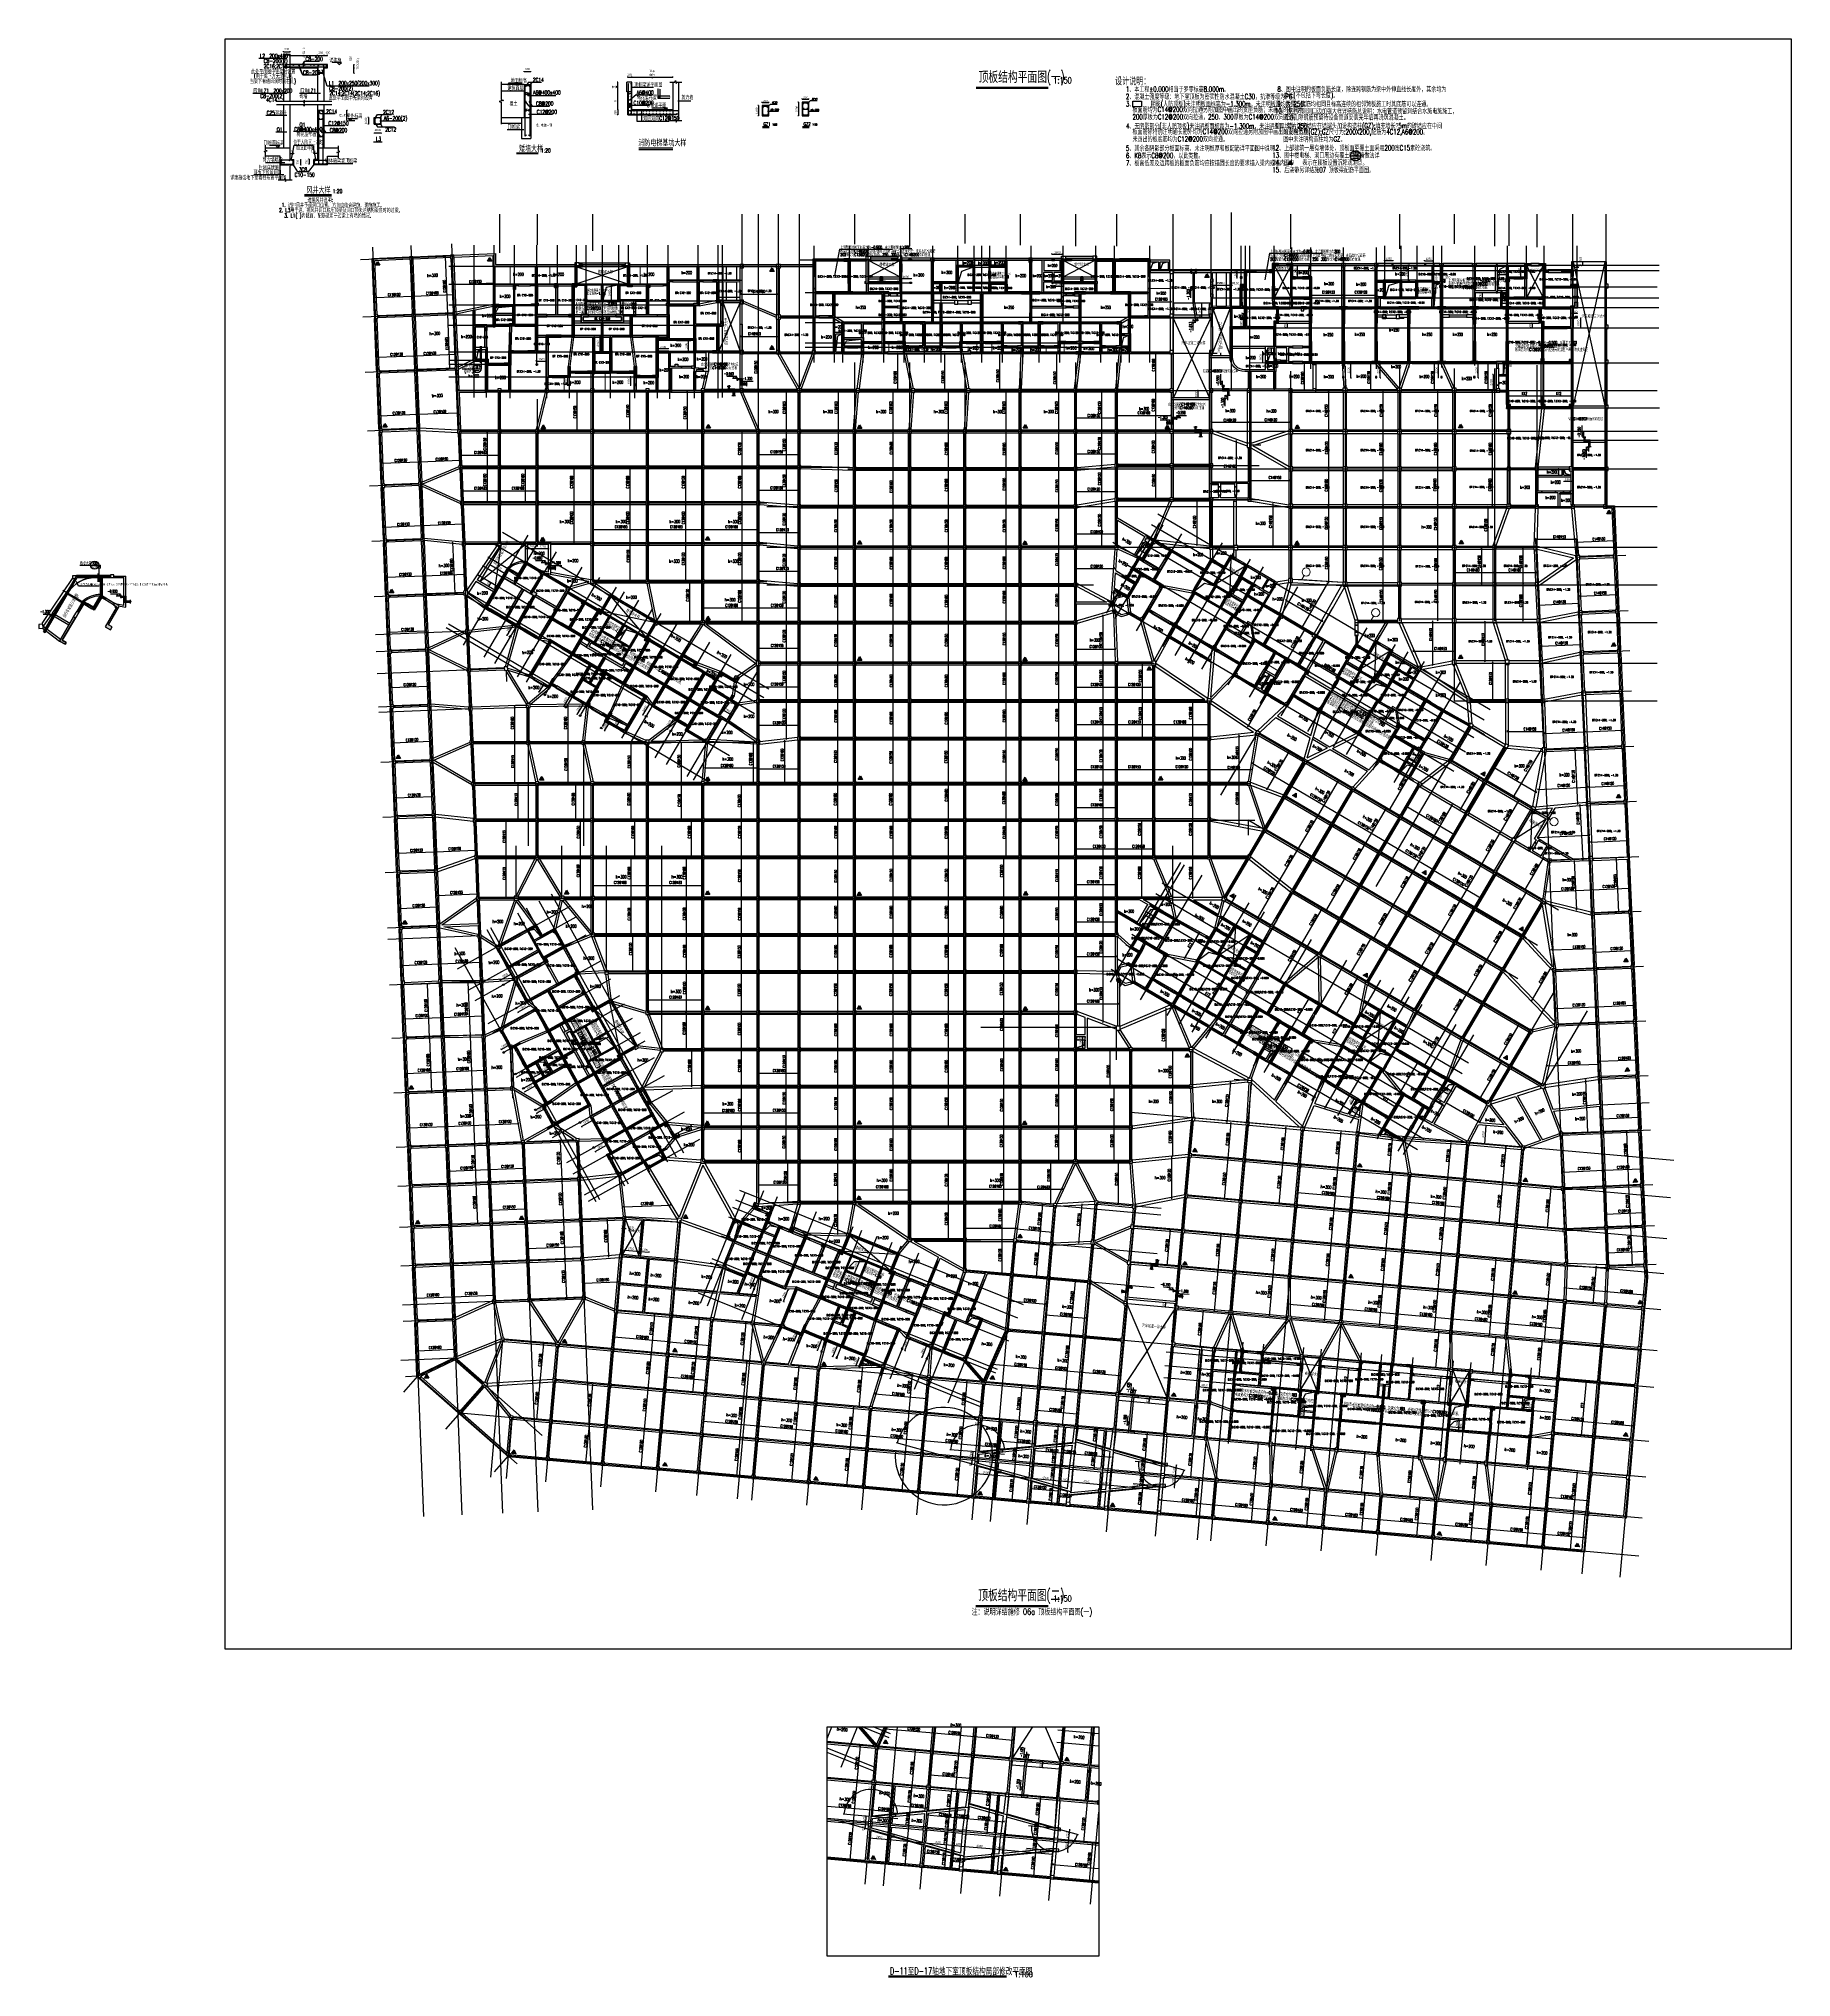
# Model space of a CAD drawing. Header units: millimetres. Extents: x 129427 to 386235, y 419441 to 703525.
import ezdxf
from ezdxf.enums import TextEntityAlignment as Align

# ---------------------------------------------------------------- set-up
doc = ezdxf.new("R2010")
doc.units = ezdxf.units.MM
doc.header["$LTSCALE"] = 100
doc.linetypes.add('DASHED', pattern=[19.05, 12.7, -6.35])
for name, color, linetype in [('B-DIM', 1, 'Continuous'), ('B-dote', 253, 'Continuous'), ('B-TEXT', 7, 'Continuous'), ('B-开洞', 7, 'Continuous'), ('B-板厚', 2, 'Continuous'), ('B-正筋文字', 7, 'Continuous'), ('B-正筋钢筋', 6, 'Continuous'), ('B-沉降观测点', 5, 'Continuous'), ('B-索引号', 140, 'Continuous'), ('COLU', 7, 'Continuous'), ('colu-1层', 6, 'Continuous'), ('colu-主楼', 7, 'Continuous'), ('DIM', 7, 'Continuous'), ('DIM111', 3, 'Continuous'), ('GZ', 7, 'Continuous'), ('HATCH', 8, 'Continuous'), ('h填实-1层', 254, 'Continuous'), ('h填实-GZ', 254, 'Continuous'), ('h填实-板', 254, 'Continuous'), ('h斜线-1层', 7, 'Continuous'), ('h斜线-墙', 7, 'Continuous'), ('h斜线-柱', 7, 'Continuous'), ('L-dote', 253, 'Continuous'), ('Q-AXIS', 3, 'Continuous'), ('Q-门框', 6, 'Continuous'), ('WALL', 3, 'Continuous'), ('wall-主楼', 2, 'Continuous'), ('wall-开洞', 5, 'Continuous'), ('层12000', 54, 'Continuous'), ('柱', 2, 'Continuous'), ('梁', 4, 'Continuous'), ('梁虚线', 4, 'Continuous'), ('梁说明', 2, 'Continuous'), ('自行车坡道', 2, 'Continuous')]:
    doc.layers.add(name, color=color, linetype=linetype)
for name, color, linetype, lineweight in [('floor1', 1, 'Continuous', 0), ('floor10', 4, 'Continuous', 0), ('floor11', 4, 'Continuous', 0), ('floor12', 6, 'Continuous', 0), ('floor2', 1, 'Continuous', 0), ('floor3', 1, 'Continuous', 0), ('floor4', 2, 'Continuous', 0), ('floor5', 1, 'Continuous', 0), ('floor6', 1, 'Continuous', 0), ('floor7', 1, 'Continuous', 0), ('floor8', 3, 'Continuous', 0), ('floor9', 2, 'Continuous', 0)]:
    doc.layers.add(name, color=color, linetype=linetype, lineweight=lineweight)
doc.layers.add('floor13', color=211, linetype='Continuous', lineweight=0, true_color=0xffaaff)
doc.styles.get("Standard").update_dxf_attribs({"font": 'standard'})
doc.styles.add('汉字', font='汉字')
doc.dimstyles.get("Standard").update_dxf_attribs({"dimtxt": 300, "dimasz": 100, "dimexe": 100, "dimexo": 250, "dimgap": 100, "dimtad": 0, "dimtoh": 1, "dimdec": 0, "dimdsep": 46, "dimcen": 0.09, "dimclrt": 7, "dimadec": 0, "dimazin": 0, "dimtfac": 1, "dimtdec": 4, "dimtofl": 0, "dimtmove": 0, "dimatfit": 3, "dimfxl": 4, "dimfxlon": 1, "dimtolj": 1, "dimtzin": 0, "dimarcsym": 0})

# ---------------------------------------------------------------- blocks, each defined once
blk = doc.blocks.new('*D441')
at = {"layer": 'B-DIM', "color": 0, "linetype": 'ByBlock', "lineweight": -2}
for p, q in [((347033, 503189), (347007, 502894)), ((347016, 502994), (348410, 502870)), ((348427, 503065), (348401, 502770))]:
    blk.add_line(p, q, dxfattribs=at)
for points in [[(347016, 502994), (347117, 503002), (347114, 502968)], [(348410, 502870), (348309, 502862), (348312, 502896)]]:
    blk.add_solid(points, dxfattribs=at)
at = {"layer": 'B-DIM', "color": 7, "linetype": 'Continuous', "lineweight": -2, "insert": (347739, 503231), "char_height": 300, "width": 695, "attachment_point": 5, "rotation": 354.93165, "style": '汉字'}
blk.add_mtext('1400', dxfattribs=at)
blk = doc.blocks.new('*D95')
at = {"layer": 'B-DIM', "color": 0, "linetype": 'ByBlock', "lineweight": -2}
for p, q in [((299294, 505994), (299285, 505890)), ((299294, 505990), (301137, 505826)), ((301137, 505830), (301128, 505727))]:
    blk.add_line(p, q, dxfattribs=at)
for points in [[(299294, 505990), (299395, 505998), (299392, 505965)], [(301137, 505826), (301035, 505819), (301038, 505852)]]:
    blk.add_solid(points, dxfattribs=at)
at = {"layer": 'B-DIM', "color": 7, "linetype": 'Continuous', "lineweight": -2, "insert": (300242, 506207), "char_height": 300, "width": 690, "attachment_point": 5, "rotation": 354.93165, "style": '汉字'}
blk.add_mtext('1850', dxfattribs=at)
blk = doc.blocks.new('*D169')
at = {"layer": 'B-DIM', "color": 0, "linetype": 'ByBlock', "lineweight": -2}
for p, q in [((248923, 522467), (249820, 524693)), ((249742, 524724), (249913, 524655)), ((248844, 522498), (249015, 522429))]:
    blk.add_line(p, q, dxfattribs=at)
for points in [[(249820, 524693), (249798, 524594), (249767, 524606)], [(248923, 522467), (248945, 522566), (248975, 522553)]]:
    blk.add_solid(points, dxfattribs=at)
at = {"layer": 'B-DIM', "color": 7, "linetype": 'Continuous', "lineweight": -2, "insert": (249093, 523692), "char_height": 300, "width": 785, "attachment_point": 5, "rotation": 68.04538, "style": '汉字'}
blk.add_mtext('2400', dxfattribs=at)
blk = doc.blocks.new('*D188')
at = {"layer": 'B-DIM', "color": 0, "linetype": 'ByBlock', "lineweight": -2}
for p, q in [((214816, 529219), (215314, 529174)), ((215015, 529205), (215006, 529101)), ((215115, 529196), (215106, 529092))]:
    blk.add_line(p, q, dxfattribs=at)
for points in [[(215015, 529201), (214914, 529193), (214917, 529226)], [(215114, 529192), (215215, 529200), (215213, 529167)]]:
    blk.add_solid(points, dxfattribs=at)
at = {"layer": 'B-DIM', "color": 7, "linetype": 'Continuous', "lineweight": -2, "insert": (215023, 529451), "char_height": 300, "width": 476.67, "attachment_point": 5, "rotation": 354.93165, "style": '汉字'}
blk.add_mtext('100', dxfattribs=at)
blk = doc.blocks.new('*D659')
at = {"layer": 'B-DIM', "color": 0, "linetype": 'ByBlock', "lineweight": -2}
for p, q in [((214915, 529210), (215513, 529157)), ((215115, 529196), (215106, 529092)), ((215314, 529178), (215305, 529075))]:
    blk.add_line(p, q, dxfattribs=at)
for points in [[(215114, 529192), (215013, 529184), (215016, 529217)], [(215314, 529174), (215415, 529182), (215412, 529149)]]:
    blk.add_solid(points, dxfattribs=at)
at = {"layer": 'B-DIM', "color": 7, "linetype": 'Continuous', "lineweight": -2, "insert": (216230, 529344), "char_height": 300, "width": 566.67, "attachment_point": 5, "rotation": 354.93165, "style": '汉字'}
blk.add_mtext('200', dxfattribs=at)
blk = doc.blocks.new('*D760')
at = {"layer": 'B-DIM', "color": 0, "linetype": 'ByBlock', "lineweight": -2}
for p, q in [((214836, 526056), (214845, 526159)), ((214837, 526060), (217576, 525817)), ((217575, 525813), (217585, 525917))]:
    blk.add_line(p, q, dxfattribs=at)
for points in [[(214837, 526060), (214938, 526068), (214935, 526034)], [(217576, 525817), (217475, 525809), (217478, 525842)]]:
    blk.add_solid(points, dxfattribs=at)
at = {"layer": 'B-DIM', "color": 7, "linetype": 'Continuous', "lineweight": -2, "insert": (216233, 526237), "char_height": 300, "width": 780, "attachment_point": 5, "rotation": 354.93165, "style": '汉字'}
blk.add_mtext('2750', dxfattribs=at)
blk = doc.blocks.new('*D389')
at = {"layer": 'B-DIM', "color": 0, "linetype": 'ByBlock', "lineweight": -2}
for p, q in [((217575, 525813), (217585, 525917)), ((217576, 525817), (218871, 525702)), ((218870, 525698), (218880, 525802))]:
    blk.add_line(p, q, dxfattribs=at)
for points in [[(217576, 525817), (217677, 525825), (217674, 525792)], [(218871, 525702), (218770, 525694), (218773, 525728)]]:
    blk.add_solid(points, dxfattribs=at)
at = {"layer": 'B-DIM', "color": 7, "linetype": 'Continuous', "lineweight": -2, "insert": (218250, 526058), "char_height": 300, "width": 690, "attachment_point": 5, "rotation": 354.93165, "style": '汉字'}
blk.add_mtext('1300', dxfattribs=at)
blk = doc.blocks.new('*D152')
at = {"layer": 'B-DIM', "color": 0, "linetype": 'ByBlock', "lineweight": -2}
for p, q in [((201651, 551280), (201744, 551113)), ((201695, 551200), (203269, 552074)), ((203225, 552154), (203318, 551987))]:
    blk.add_line(p, q, dxfattribs=at)
for points in [[(201695, 551200), (201775, 551264), (201791, 551234)], [(203269, 552074), (203190, 552011), (203174, 552040)]]:
    blk.add_solid(points, dxfattribs=at)
at = {"layer": 'B-DIM', "color": 7, "linetype": 'Continuous', "lineweight": -2, "insert": (202337, 551900), "char_height": 300, "width": 690, "attachment_point": 5, "rotation": 29.04537, "style": '汉字'}
blk.add_mtext('1800', dxfattribs=at)
blk = doc.blocks.new('*D624')
at = {"layer": 'B-DIM', "color": 0, "linetype": 'ByBlock', "lineweight": -2}
for p, q in [((203225, 552154), (203318, 551987)), ((203269, 552074), (204231, 552608)), ((204187, 552688), (204279, 552521))]:
    blk.add_line(p, q, dxfattribs=at)
for points in [[(203269, 552074), (203348, 552137), (203365, 552108)], [(204231, 552608), (204151, 552545), (204135, 552574)]]:
    blk.add_solid(points, dxfattribs=at)
at = {"layer": 'B-DIM', "color": 7, "linetype": 'Continuous', "lineweight": -2, "insert": (203604, 552604), "char_height": 300, "width": 685, "attachment_point": 5, "rotation": 29.04537, "style": '汉字'}
blk.add_mtext('1100', dxfattribs=at)
blk = doc.blocks.new('*D465')
at = {"layer": 'B-DIM', "color": 0, "linetype": 'ByBlock', "lineweight": -2}
for p, q in [((213047, 557330), (210949, 556165)), ((213053, 557320), (212998, 557418)), ((210954, 556155), (210900, 556253))]:
    blk.add_line(p, q, dxfattribs=at)
for points in [[(213047, 557330), (212968, 557267), (212951, 557296)], [(210949, 556165), (211028, 556228), (211044, 556199)]]:
    blk.add_solid(points, dxfattribs=at)
at = {"layer": 'B-DIM', "color": 7, "linetype": 'Continuous', "lineweight": -2, "insert": (211852, 557010), "char_height": 300, "width": 785, "attachment_point": 5, "rotation": 29.04537, "style": '汉字'}
blk.add_mtext('2400', dxfattribs=at)
blk = doc.blocks.new('*D39')
at = {"layer": 'B-DIM', "color": 0, "linetype": 'ByBlock', "lineweight": -2}
for p, q in [((314897, 503123), (314793, 503132)), ((314893, 503123), (314840, 502526)), ((314844, 502525), (314740, 502535))]:
    blk.add_line(p, q, dxfattribs=at)
for points in [[(314893, 503123), (314901, 503022), (314868, 503025)], [(314840, 502526), (314832, 502627), (314865, 502624)]]:
    blk.add_solid(points, dxfattribs=at)
at = {"layer": 'B-DIM', "color": 7, "linetype": 'Continuous', "lineweight": -2, "insert": (314568, 502851), "char_height": 300, "width": 556.67, "attachment_point": 5, "rotation": 84.93165, "style": '汉字'}
blk.add_mtext('600', dxfattribs=at)
blk = doc.blocks.new('*D55')
at = {"layer": 'B-DIM', "color": 0, "linetype": 'ByBlock', "lineweight": -2}
for p, q in [((314756, 501529), (314652, 501539)), ((314844, 502525), (314740, 502535)), ((314840, 502526), (314752, 501530))]:
    blk.add_line(p, q, dxfattribs=at)
for points in [[(314752, 501530), (314744, 501631), (314777, 501628)], [(314840, 502526), (314848, 502425), (314814, 502428)]]:
    blk.add_solid(points, dxfattribs=at)
at = {"layer": 'B-DIM', "color": 7, "linetype": 'Continuous', "lineweight": -2, "insert": (314497, 502054), "char_height": 300, "width": 690, "attachment_point": 5, "rotation": 84.93165, "style": '汉字'}
blk.add_mtext('1000', dxfattribs=at)
blk = doc.blocks.new('*D514')
at = {"layer": 'B-DIM', "color": 0, "linetype": 'ByBlock', "lineweight": -2}
for p, q in [((337464, 500017), (337398, 500023)), ((337561, 501113), (337496, 501119)), ((337595, 501110), (337498, 500014))]:
    blk.add_line(p, q, dxfattribs=at)
for points in [[(337498, 500014), (337490, 500115), (337523, 500112)], [(337595, 501110), (337603, 501009), (337570, 501012)]]:
    blk.add_solid(points, dxfattribs=at)
at = {"layer": 'B-DIM', "color": 7, "linetype": 'Continuous', "lineweight": -2, "insert": (337248, 500589), "char_height": 300, "width": 685, "attachment_point": 5, "rotation": 84.93165, "style": '汉字'}
blk.add_mtext('1100', dxfattribs=at)
blk = doc.blocks.new('*D518')
at = {"layer": 'B-DIM', "color": 0, "linetype": 'ByBlock', "lineweight": -2}
for p, q in [((337713, 499995), (337398, 500023)), ((337498, 500014), (337454, 499516)), ((337668, 499497), (337354, 499525))]:
    blk.add_line(p, q, dxfattribs=at)
for points in [[(337498, 500014), (337506, 499913), (337473, 499916)], [(337454, 499516), (337446, 499617), (337479, 499614)]]:
    blk.add_solid(points, dxfattribs=at)
at = {"layer": 'B-DIM', "color": 7, "linetype": 'Continuous', "lineweight": -2, "insert": (337860, 500307), "char_height": 300, "width": 566.67, "attachment_point": 5, "rotation": 84.93165, "style": '汉字'}
blk.add_mtext('500', dxfattribs=at)
blk = doc.blocks.new('*D11')
at = {"layer": 'B-DIM', "color": 0, "linetype": 'ByBlock', "lineweight": -2}
for p, q in [((229714, 605277), (229618, 605114)), ((229669, 605201), (230962, 604440)), ((231007, 604516), (230911, 604354))]:
    blk.add_line(p, q, dxfattribs=at)
for points in [[(229669, 605201), (229763, 605164), (229747, 605136)], [(230962, 604440), (230867, 604477), (230884, 604505)]]:
    blk.add_solid(points, dxfattribs=at)
at = {"layer": 'B-DIM', "color": 7, "linetype": 'Continuous', "lineweight": -2, "insert": (230467, 605079), "char_height": 300, "width": 690, "attachment_point": 5, "rotation": 329.54537, "style": '汉字'}
blk.add_mtext('1500', dxfattribs=at)
blk = doc.blocks.new('*D476')
at = {"layer": 'B-DIM', "color": 0, "linetype": 'ByBlock', "lineweight": -2}
for p, q in [((215691, 617321), (214474, 615252)), ((215640, 617351), (215777, 617271)), ((214424, 615282), (214560, 615202))]:
    blk.add_line(p, q, dxfattribs=at)
for points in [[(215691, 617321), (215654, 617227), (215626, 617244)], [(214474, 615252), (214511, 615347), (214539, 615330)]]:
    blk.add_solid(points, dxfattribs=at)
at = {"layer": 'B-DIM', "color": 7, "linetype": 'Continuous', "lineweight": -2, "insert": (214824, 616439), "char_height": 300, "width": 785, "attachment_point": 5, "rotation": 59.54537, "style": '汉字'}
blk.add_mtext('2400', dxfattribs=at)
blk = doc.blocks.new('*D127')
at = {"layer": 'B-DIM', "color": 0, "linetype": 'ByBlock', "lineweight": -2}
for p, q in [((214204, 602535), (213946, 602687)), ((214032, 602636), (214539, 603498)), ((214711, 603397), (214453, 603549))]:
    blk.add_line(p, q, dxfattribs=at)
for points in [[(214032, 602636), (214068, 602731), (214097, 602714)], [(214539, 603498), (214503, 603404), (214474, 603420)]]:
    blk.add_solid(points, dxfattribs=at)
at = {"layer": 'B-DIM', "color": 7, "linetype": 'Continuous', "lineweight": -2, "insert": (214076, 603287), "char_height": 300, "width": 690, "attachment_point": 5, "rotation": 59.54537, "style": '汉字'}
blk.add_mtext('1000', dxfattribs=at)
blk = doc.blocks.new('*D118')
at = {"layer": 'B-DIM', "color": 0, "linetype": 'ByBlock', "lineweight": -2}
for p, q in [((195502, 626404), (195495, 626393)), ((195546, 626479), (197787, 625161)), ((197743, 625086), (197737, 625075))]:
    blk.add_line(p, q, dxfattribs=at)
for points in [[(195546, 626479), (195641, 626443), (195624, 626414)], [(197787, 625161), (197693, 625198), (197710, 625226)]]:
    blk.add_solid(points, dxfattribs=at)
at = {"layer": 'B-DIM', "color": 7, "linetype": 'Continuous', "lineweight": -2, "insert": (196819, 626079), "char_height": 300, "width": 775, "attachment_point": 5, "rotation": 329.54537, "style": '汉字'}
blk.add_mtext('2600', dxfattribs=at)
blk = doc.blocks.new('*D607')
at = {"layer": 'B-DIM', "color": 0, "linetype": 'ByBlock', "lineweight": -2}
for p, q in [((195368, 623239), (195723, 623842)), ((195378, 623233), (195454, 623188)), ((195732, 623836), (195809, 623791))]:
    blk.add_line(p, q, dxfattribs=at)
for points in [[(195368, 623239), (195404, 623333), (195433, 623316)], [(195723, 623842), (195686, 623747), (195658, 623764)]]:
    blk.add_solid(points, dxfattribs=at)
at = {"layer": 'B-DIM', "color": 7, "linetype": 'Continuous', "lineweight": -2, "insert": (195287, 623692), "char_height": 300, "width": 556.67, "attachment_point": 5, "rotation": 59.54537, "style": '汉字'}
blk.add_mtext('600', dxfattribs=at)
blk = doc.blocks.new('*D724')
at = {"layer": 'B-DIM', "color": 0, "linetype": 'ByBlock', "lineweight": -2}
for p, q in [((200746, 628823), (200746, 628719)), ((200746, 628819), (202446, 628819)), ((202446, 628823), (202446, 628719))]:
    blk.add_line(p, q, dxfattribs=at)
for points in [[(200746, 628819), (200846, 628835), (200846, 628802)], [(202446, 628819), (202346, 628802), (202346, 628835)]]:
    blk.add_solid(points, dxfattribs=at)
at = {"layer": 'B-DIM', "color": 7, "linetype": 'Continuous', "lineweight": -2, "insert": (201596, 629119), "char_height": 300, "width": 690, "attachment_point": 5, "style": '汉字'}
blk.add_mtext('1700', dxfattribs=at)
blk = doc.blocks.new('*D345')
at = {"layer": 'B-DIM', "color": 0, "linetype": 'ByBlock', "lineweight": -2}
for p, q in [((202446, 628823), (202446, 628719)), ((202446, 628819), (204146, 628819)), ((204146, 628823), (204146, 628719))]:
    blk.add_line(p, q, dxfattribs=at)
for points in [[(202446, 628819), (202546, 628835), (202546, 628802)], [(204146, 628819), (204046, 628802), (204046, 628835)]]:
    blk.add_solid(points, dxfattribs=at)
at = {"layer": 'B-DIM', "color": 7, "linetype": 'Continuous', "lineweight": -2, "insert": (203296, 629119), "char_height": 300, "width": 690, "attachment_point": 5, "style": '汉字'}
blk.add_mtext('1700', dxfattribs=at)
blk = doc.blocks.new('*D614')
at = {"layer": 'B-DIM', "color": 0, "linetype": 'ByBlock', "lineweight": -2}
for p, q in [((294458, 517686), (294385, 517692)), ((294515, 518333), (294443, 518340)), ((294542, 518331), (294485, 517683))]:
    blk.add_line(p, q, dxfattribs=at)
for points in [[(294485, 517683), (294477, 517784), (294510, 517781)], [(294542, 518331), (294550, 518230), (294517, 518233)]]:
    blk.add_solid(points, dxfattribs=at)
at = {"layer": 'B-DIM', "color": 7, "linetype": 'Continuous', "lineweight": -2, "insert": (294215, 518034), "char_height": 300, "width": 556.67, "attachment_point": 5, "rotation": 84.93165, "style": '汉字'}
blk.add_mtext('650', dxfattribs=at)
blk = doc.blocks.new('*D214')
at = {"layer": 'B-DIM', "color": 0, "linetype": 'ByBlock', "lineweight": -2}
for p, q in [((213262, 667495), (213443, 667495)), ((213262, 665095), (213443, 665095)), ((213343, 665095), (213343, 667495))]:
    blk.add_line(p, q, dxfattribs=at)
for points in [[(213343, 667495), (213360, 667395), (213327, 667395)], [(213343, 665095), (213327, 665195), (213360, 665195)]]:
    blk.add_solid(points, dxfattribs=at)
at = {"layer": 'B-DIM', "color": 7, "linetype": 'Continuous', "lineweight": -2, "insert": (213043, 666295), "char_height": 300, "width": 785, "attachment_point": 5, "rotation": 90, "style": '汉字'}
blk.add_mtext('2400', dxfattribs=at)
blk = doc.blocks.new('*D784')
at = {"layer": 'B-DIM', "color": 0, "linetype": 'ByBlock', "lineweight": -2}
for p, q in [((282247, 557295), (282490, 557295)), ((282390, 557295), (282390, 555395)), ((282247, 555395), (282490, 555395))]:
    blk.add_line(p, q, dxfattribs=at)
for points in [[(282390, 557295), (282407, 557195), (282374, 557195)], [(282390, 555395), (282374, 555495), (282407, 555495)]]:
    blk.add_solid(points, dxfattribs=at)
at = {"layer": 'B-DIM', "color": 7, "linetype": 'Continuous', "lineweight": -2, "insert": (282090, 556345), "char_height": 300, "width": 685, "attachment_point": 5, "rotation": 90, "style": '汉字'}
blk.add_mtext('1900', dxfattribs=at)
blk = doc.blocks.new('*D405')
at = {"layer": 'B-DIM', "color": 0, "linetype": 'ByBlock', "lineweight": -2}
for p, q in [((281346, 556761), (281346, 556647)), ((282746, 556747), (281346, 556747)), ((282746, 556761), (282746, 556647))]:
    blk.add_line(p, q, dxfattribs=at)
for points in [[(281346, 556747), (281446, 556764), (281446, 556731)], [(282746, 556747), (282646, 556731), (282646, 556764)]]:
    blk.add_solid(points, dxfattribs=at)
at = {"layer": 'B-DIM', "color": 7, "linetype": 'Continuous', "lineweight": -2, "insert": (282046, 557047), "char_height": 300, "width": 695, "attachment_point": 5, "style": '汉字'}
blk.add_mtext('1400', dxfattribs=at)
blk = doc.blocks.new('*D301')
at = {"layer": 'B-DIM', "color": 0, "linetype": 'ByBlock', "lineweight": -2}
for p, q in [((291454, 575163), (291401, 575073)), ((291452, 575160), (292572, 574501)), ((292574, 574504), (292522, 574415))]:
    blk.add_line(p, q, dxfattribs=at)
for points in [[(291452, 575160), (291546, 575123), (291529, 575095)], [(292572, 574501), (292478, 574537), (292494, 574566)]]:
    blk.add_solid(points, dxfattribs=at)
at = {"layer": 'B-DIM', "color": 7, "linetype": 'Continuous', "lineweight": -2, "insert": (292164, 575089), "char_height": 300, "width": 690, "attachment_point": 5, "rotation": 329.54537, "style": '汉字'}
blk.add_mtext('1300', dxfattribs=at)
blk = doc.blocks.new('*D174')
at = {"layer": 'B-DIM', "color": 0, "linetype": 'ByBlock', "lineweight": -2}
for p, q in [((341501, 544284), (341262, 541594)), ((341549, 544279), (341600, 544275)), ((341311, 541590), (341362, 541585))]:
    blk.add_line(p, q, dxfattribs=at)
for points in [[(341501, 544284), (341509, 544183), (341475, 544186)], [(341262, 541594), (341255, 541695), (341288, 541692)]]:
    blk.add_solid(points, dxfattribs=at)
at = {"layer": 'B-DIM', "color": 7, "linetype": 'Continuous', "lineweight": -2, "insert": (341083, 542966), "char_height": 300, "width": 780, "attachment_point": 5, "rotation": 84.93165, "style": '汉字'}
blk.add_mtext('2700', dxfattribs=at)
blk = doc.blocks.new('*D643')
at = {"layer": 'B-DIM', "color": 0, "linetype": 'ByBlock', "lineweight": -2}
for p, q in [((334899, 549419), (334988, 549570)), ((334938, 549484), (336058, 548825)), ((336020, 548760), (336109, 548911))]:
    blk.add_line(p, q, dxfattribs=at)
for points in [[(334938, 549484), (335032, 549448), (335015, 549419)], [(336058, 548825), (335964, 548862), (335980, 548890)]]:
    blk.add_solid(points, dxfattribs=at)
at = {"layer": 'B-DIM', "color": 7, "linetype": 'Continuous', "lineweight": -2, "insert": (335650, 549413), "char_height": 300, "width": 690, "attachment_point": 5, "rotation": 329.54537, "style": '汉字'}
blk.add_mtext('1300', dxfattribs=at)
blk = doc.blocks.new('*D268')
at = {"layer": 'B-DIM', "color": 0, "linetype": 'ByBlock', "lineweight": -2}
for p, q in [((334783, 547510), (334577, 547631)), ((334663, 547580), (334866, 547925)), ((334986, 547855), (334779, 547976))]:
    blk.add_line(p, q, dxfattribs=at)
for points in [[(334663, 547580), (334699, 547675), (334728, 547658)], [(334866, 547925), (334829, 547831), (334801, 547847)]]:
    blk.add_solid(points, dxfattribs=at)
at = {"layer": 'B-DIM', "color": 7, "linetype": 'Continuous', "lineweight": -2, "insert": (334804, 548412), "char_height": 300, "width": 576.67, "attachment_point": 5, "rotation": 59.54537, "style": '汉字'}
blk.add_mtext('400', dxfattribs=at)
blk = doc.blocks.new('*D236')
at = {"layer": 'B-DIM', "color": 0, "linetype": 'ByBlock', "lineweight": -2}
for p, q in [((224489, 659395), (224718, 659395)), ((224618, 657595), (224618, 659395)), ((224489, 657595), (224718, 657595))]:
    blk.add_line(p, q, dxfattribs=at)
for points in [[(224618, 659395), (224635, 659295), (224602, 659295)], [(224618, 657595), (224602, 657695), (224635, 657695)]]:
    blk.add_solid(points, dxfattribs=at)
at = {"layer": 'B-DIM', "color": 7, "linetype": 'Continuous', "lineweight": -2, "insert": (224318, 658495), "char_height": 300, "width": 690, "attachment_point": 5, "rotation": 90, "style": '汉字'}
blk.add_mtext('1800', dxfattribs=at)
blk = doc.blocks.new('*D711')
at = {"layer": 'B-DIM', "color": 0, "linetype": 'ByBlock', "lineweight": -2}
for p, q in [((211472, 660065), (211759, 660065)), ((211659, 660065), (211659, 657665)), ((211472, 657665), (211759, 657665))]:
    blk.add_line(p, q, dxfattribs=at)
for points in [[(211659, 660065), (211676, 659965), (211642, 659965)], [(211659, 657665), (211642, 657765), (211676, 657765)]]:
    blk.add_solid(points, dxfattribs=at)
at = {"layer": 'B-DIM', "color": 7, "linetype": 'Continuous', "lineweight": -2, "insert": (211359, 658865), "char_height": 300, "width": 785, "attachment_point": 5, "rotation": 90, "style": '汉字'}
blk.add_mtext('2400', dxfattribs=at)
blk = doc.blocks.new('*D842')
at = {"layer": 'B-DIM', "color": 0, "linetype": 'ByBlock', "lineweight": -2}
for p, q in [((355655, 670828), (355759, 670828)), ((355659, 670828), (355659, 670345)), ((355655, 670345), (355759, 670345))]:
    blk.add_line(p, q, dxfattribs=at)
for points in [[(355659, 670828), (355676, 670728), (355642, 670728)], [(355659, 670345), (355642, 670445), (355676, 670445)]]:
    blk.add_solid(points, dxfattribs=at)
at = {"layer": 'B-DIM', "color": 7, "linetype": 'Continuous', "lineweight": -2, "insert": (355359, 671216), "char_height": 300, "width": 576.67, "attachment_point": 5, "rotation": 90, "style": '汉字'}
blk.add_mtext('483', dxfattribs=at)
blk = doc.blocks.new('*D471')
at = {"layer": 'B-DIM', "color": 0, "linetype": 'ByBlock', "lineweight": -2}
for p, q in [((352203, 640495), (352099, 640495)), ((352203, 639595), (352099, 639595)), ((352199, 639595), (352199, 640495))]:
    blk.add_line(p, q, dxfattribs=at)
for points in [[(352199, 640495), (352216, 640395), (352183, 640395)], [(352199, 639595), (352183, 639695), (352216, 639695)]]:
    blk.add_solid(points, dxfattribs=at)
at = {"layer": 'B-DIM', "color": 7, "linetype": 'Continuous', "lineweight": -2, "insert": (351899, 640045), "char_height": 300, "width": 556.67, "attachment_point": 5, "rotation": 90, "style": '汉字'}
blk.add_mtext('900', dxfattribs=at)
blk = doc.blocks.new('*D111')
at = {"layer": 'B-TEXT', "color": 0, "linetype": 'ByBlock', "lineweight": -2}
for p, q in [((299640, 664835), (299963, 664835)), ((299863, 662745), (299863, 664835)), ((299640, 662745), (299963, 662745))]:
    blk.add_line(p, q, dxfattribs=at)
for points in [[(299863, 664835), (299880, 664735), (299846, 664735)], [(299863, 662745), (299846, 662845), (299880, 662845)]]:
    blk.add_solid(points, dxfattribs=at)
at = {"layer": 'B-TEXT', "color": 7, "linetype": 'Continuous', "lineweight": -2, "insert": (299563, 663790), "char_height": 300, "width": 780, "attachment_point": 5, "rotation": 90, "style": '汉字'}
blk.add_mtext('2083', dxfattribs=at)
blk = doc.blocks.new('*D591')
at = {"layer": 'B-DIM', "color": 0, "linetype": 'ByBlock', "lineweight": -2}
for p, q in [((302613, 657445), (302717, 657445)), ((302613, 657095), (302717, 657095)), ((302617, 657445), (302617, 657095))]:
    blk.add_line(p, q, dxfattribs=at)
for points in [[(302617, 657445), (302634, 657345), (302600, 657345)], [(302617, 657095), (302600, 657195), (302634, 657195)]]:
    blk.add_solid(points, dxfattribs=at)
at = {"layer": 'B-DIM', "color": 7, "linetype": 'Continuous', "lineweight": -2, "insert": (302317, 657828), "char_height": 300, "width": 566.67, "attachment_point": 5, "rotation": 90, "style": '汉字'}
blk.add_mtext('350', dxfattribs=at)
blk = doc.blocks.new('*D221')
at = {"layer": 'B-DIM', "color": 0, "linetype": 'ByBlock', "lineweight": -2}
for p, q in [((309946, 658195), (310162, 658195)), ((309946, 657545), (310162, 657545)), ((310062, 657545), (310062, 658195))]:
    blk.add_line(p, q, dxfattribs=at)
for points in [[(310062, 658195), (310079, 658095), (310045, 658095)], [(310062, 657545), (310045, 657645), (310079, 657645)]]:
    blk.add_solid(points, dxfattribs=at)
at = {"layer": 'B-DIM', "color": 7, "linetype": 'Continuous', "lineweight": -2, "insert": (309762, 657870), "char_height": 300, "width": 556.67, "attachment_point": 5, "rotation": 90, "style": '汉字'}
blk.add_mtext('650', dxfattribs=at)
blk = doc.blocks.new('*D813')
at = {"layer": 'B-DIM', "color": 0, "linetype": 'ByBlock', "lineweight": -2}
for p, q in [((343196, 668920), (343196, 668816)), ((344596, 668916), (343196, 668916)), ((344596, 668920), (344596, 668816))]:
    blk.add_line(p, q, dxfattribs=at)
for points in [[(343196, 668916), (343296, 668933), (343296, 668900)], [(344596, 668916), (344496, 668900), (344496, 668933)]]:
    blk.add_solid(points, dxfattribs=at)
at = {"layer": 'B-DIM', "color": 7, "linetype": 'Continuous', "lineweight": -2, "insert": (343896, 669216), "char_height": 300, "width": 695, "attachment_point": 5, "style": '汉字'}
blk.add_mtext('1400', dxfattribs=at)
blk = doc.blocks.new('*D430')
at = {"layer": 'B-DIM', "color": 0, "linetype": 'ByBlock', "lineweight": -2}
for p, q in [((340892, 666285), (341030, 666285)), ((340892, 665545), (341030, 665545)), ((340930, 666285), (340930, 665545))]:
    blk.add_line(p, q, dxfattribs=at)
for points in [[(340930, 666285), (340947, 666185), (340914, 666185)], [(340930, 665545), (340914, 665645), (340947, 665645)]]:
    blk.add_solid(points, dxfattribs=at)
at = {"layer": 'B-DIM', "color": 7, "linetype": 'Continuous', "lineweight": -2, "insert": (340630, 665915), "char_height": 300, "width": 571.67, "attachment_point": 5, "rotation": 90, "style": '汉字'}
blk.add_mtext('740', dxfattribs=at)
blk = doc.blocks.new('*D79')
at = {"layer": 'B-DIM', "color": 0, "linetype": 'ByBlock', "lineweight": -2}
for p, q in [((348255, 661845), (348151, 661845)), ((348255, 661145), (348151, 661145)), ((348251, 661845), (348251, 661145))]:
    blk.add_line(p, q, dxfattribs=at)
for points in [[(348251, 661845), (348267, 661745), (348234, 661745)], [(348251, 661145), (348234, 661245), (348267, 661245)]]:
    blk.add_solid(points, dxfattribs=at)
at = {"layer": 'B-DIM', "color": 7, "linetype": 'Continuous', "lineweight": -2, "insert": (347951, 661495), "char_height": 300, "width": 566.67, "attachment_point": 5, "rotation": 90, "style": '汉字'}
blk.add_mtext('700', dxfattribs=at)
blk = doc.blocks.new('*D556')
at = {"layer": 'B-DIM', "color": 0, "linetype": 'ByBlock', "lineweight": -2}
for p, q in [((312365, 661845), (312261, 661845)), ((312365, 661145), (312261, 661145)), ((312361, 661845), (312361, 661145))]:
    blk.add_line(p, q, dxfattribs=at)
for points in [[(312361, 661845), (312378, 661745), (312344, 661745)], [(312361, 661145), (312344, 661245), (312378, 661245)]]:
    blk.add_solid(points, dxfattribs=at)
at = {"layer": 'B-DIM', "color": 7, "linetype": 'Continuous', "lineweight": -2, "insert": (312061, 661495), "char_height": 300, "width": 566.67, "attachment_point": 5, "rotation": 90, "style": '汉字'}
blk.add_mtext('700', dxfattribs=at)
blk = doc.blocks.new('*D669')
at = {"layer": 'B-DIM', "color": 0, "linetype": 'ByBlock', "lineweight": -2}
for p, q in [((346573, 670345), (346726, 670345)), ((346573, 668445), (346726, 668445)), ((346626, 668445), (346626, 670345))]:
    blk.add_line(p, q, dxfattribs=at)
for points in [[(346626, 670345), (346642, 670245), (346609, 670245)], [(346626, 668445), (346609, 668545), (346642, 668545)]]:
    blk.add_solid(points, dxfattribs=at)
at = {"layer": 'B-DIM', "color": 7, "linetype": 'Continuous', "lineweight": -2, "insert": (346326, 669395), "char_height": 300, "width": 685, "attachment_point": 5, "rotation": 90, "style": '汉字'}
blk.add_mtext('1900', dxfattribs=at)
blk = doc.blocks.new('*D289')
at = {"layer": 'B-DIM', "color": 0, "linetype": 'ByBlock', "lineweight": -2}
for p, q in [((313835, 670345), (313989, 670345)), ((313835, 668445), (313989, 668445)), ((313889, 668445), (313889, 670345))]:
    blk.add_line(p, q, dxfattribs=at)
for points in [[(313889, 670345), (313905, 670245), (313872, 670245)], [(313889, 668445), (313872, 668545), (313905, 668545)]]:
    blk.add_solid(points, dxfattribs=at)
at = {"layer": 'B-DIM', "color": 7, "linetype": 'Continuous', "lineweight": -2, "insert": (313589, 669395), "char_height": 300, "width": 685, "attachment_point": 5, "rotation": 90, "style": '汉字'}
blk.add_mtext('1900', dxfattribs=at)
blk = doc.blocks.new('*D775')
at = {"layer": 'B-DIM', "color": 0, "linetype": 'ByBlock', "lineweight": -2}
for p, q in [((330326, 670345), (330056, 670345)), ((330326, 667945), (330056, 667945)), ((330156, 667945), (330156, 670345))]:
    blk.add_line(p, q, dxfattribs=at)
for points in [[(330156, 670345), (330172, 670245), (330139, 670245)], [(330156, 667945), (330139, 668045), (330172, 668045)]]:
    blk.add_solid(points, dxfattribs=at)
at = {"layer": 'B-DIM', "color": 7, "linetype": 'Continuous', "lineweight": -2, "insert": (329856, 669145), "char_height": 300, "width": 785, "attachment_point": 5, "rotation": 90, "style": '汉字'}
blk.add_mtext('2400', dxfattribs=at)
blk = doc.blocks.new('*D704')
at = {"layer": 'B-DIM', "color": 0, "linetype": 'ByBlock', "lineweight": -2}
for p, q in [((321788, 546455), (321735, 546365)), ((321786, 546451), (322475, 546046)), ((322477, 546049), (322425, 545960))]:
    blk.add_line(p, q, dxfattribs=at)
for points in [[(321786, 546451), (321880, 546415), (321864, 546386)], [(322475, 546046), (322381, 546082), (322398, 546111)]]:
    blk.add_solid(points, dxfattribs=at)
at = {"layer": 'B-DIM', "color": 7, "linetype": 'Continuous', "lineweight": -2, "insert": (322283, 546507), "char_height": 300, "width": 566.67, "attachment_point": 5, "rotation": 329.54537, "style": '汉字'}
blk.add_mtext('800', dxfattribs=at)
blk = doc.blocks.new('*D348')
at = {"layer": 'B-DIM', "color": 0, "linetype": 'ByBlock', "lineweight": -2}
for p, q in [((322245, 548270), (322155, 548322)), ((321738, 547408), (321648, 547460)), ((321735, 547410), (322241, 548272))]:
    blk.add_line(p, q, dxfattribs=at)
for points in [[(321735, 547410), (321771, 547504), (321800, 547487)], [(322241, 548272), (322205, 548177), (322176, 548194)]]:
    blk.add_solid(points, dxfattribs=at)
at = {"layer": 'B-DIM', "color": 7, "linetype": 'Continuous', "lineweight": -2, "insert": (321729, 547993), "char_height": 300, "width": 690, "attachment_point": 5, "rotation": 59.54537, "style": '汉字'}
blk.add_mtext('1000', dxfattribs=at)
blk = doc.blocks.new('*D787')
at = {"layer": 'B-DIM', "color": 0, "linetype": 'ByBlock', "lineweight": -2}
for p, q in [((330094, 598117), (330042, 598028)), ((330092, 598114), (331428, 597328)), ((331430, 597332), (331378, 597242))]:
    blk.add_line(p, q, dxfattribs=at)
for points in [[(330092, 598114), (330187, 598078), (330170, 598049)], [(331428, 597328), (331334, 597365), (331351, 597393)]]:
    blk.add_solid(points, dxfattribs=at)
at = {"layer": 'B-DIM', "color": 7, "linetype": 'Continuous', "lineweight": -2, "insert": (330912, 597980), "char_height": 300, "width": 690, "attachment_point": 5, "rotation": 329.54608, "style": '汉字'}
blk.add_mtext('1550', dxfattribs=at)
blk = doc.blocks.new('*D116')
at = {"layer": 'B-DIM', "color": 0, "linetype": 'ByBlock', "lineweight": -2}
for p, q in [((290706, 628592), (290675, 628539)), ((290726, 628626), (291674, 628068)), ((291655, 628035), (291624, 627982))]:
    blk.add_line(p, q, dxfattribs=at)
for points in [[(290726, 628626), (290821, 628589), (290804, 628561)], [(291674, 628068), (291580, 628104), (291596, 628133)]]:
    blk.add_solid(points, dxfattribs=at)
at = {"layer": 'B-DIM', "color": 7, "linetype": 'Continuous', "lineweight": -2, "insert": (291352, 628605), "char_height": 300, "width": 685, "attachment_point": 5, "rotation": 329.54537, "style": '汉字'}
blk.add_mtext('1100', dxfattribs=at)
blk = doc.blocks.new('*D651')
at = {"layer": 'B-DIM', "color": 0, "linetype": 'ByBlock', "lineweight": -2}
for p, q in [((291920, 629671), (291616, 629153)), ((291721, 629324), (291631, 629376)), ((291823, 629496), (291733, 629549))]:
    blk.add_line(p, q, dxfattribs=at)
for points in [[(291718, 629326), (291681, 629231), (291653, 629248)], [(291819, 629498), (291855, 629593), (291884, 629576)]]:
    blk.add_solid(points, dxfattribs=at)
at = {"layer": 'B-DIM', "color": 7, "linetype": 'Continuous', "lineweight": -2, "insert": (291755, 629981), "char_height": 300, "width": 566.67, "attachment_point": 5, "rotation": 59.54537, "style": '汉字'}
blk.add_mtext('200', dxfattribs=at)
blk = doc.blocks.new('*D297')
at = {"layer": 'B-DIM', "color": 0, "linetype": 'ByBlock', "lineweight": -2}
for p, q in [((307945, 608982), (307965, 609016)), ((308016, 609102), (308706, 608697)), ((308635, 608576), (308655, 608611))]:
    blk.add_line(p, q, dxfattribs=at)
for points in [[(308016, 609102), (308111, 609066), (308094, 609037)], [(308706, 608697), (308611, 608733), (308628, 608762)]]:
    blk.add_solid(points, dxfattribs=at)
at = {"layer": 'B-DIM', "color": 7, "linetype": 'Continuous', "lineweight": -2, "insert": (308513, 609158), "char_height": 300, "width": 566.67, "attachment_point": 5, "rotation": 329.54537, "style": '汉字'}
blk.add_mtext('800', dxfattribs=at)
blk = doc.blocks.new('*D728')
at = {"layer": 'B-DIM', "color": 0, "linetype": 'ByBlock', "lineweight": -2}
for p, q in [((310026, 609686), (308886, 607747)), ((310023, 609688), (310112, 609636)), ((308882, 607749), (308972, 607696))]:
    blk.add_line(p, q, dxfattribs=at)
for points in [[(310026, 609686), (309990, 609592), (309961, 609609)], [(308886, 607747), (308922, 607841), (308951, 607825)]]:
    blk.add_solid(points, dxfattribs=at)
at = {"layer": 'B-DIM', "color": 7, "linetype": 'Continuous', "lineweight": -2, "insert": (309197, 608869), "char_height": 300, "width": 780, "attachment_point": 5, "rotation": 59.54537, "style": '汉字'}
blk.add_mtext('2250', dxfattribs=at)
blk = doc.blocks.new('*D395')
at = {"layer": 'B-DIM', "color": 0, "linetype": 'ByBlock', "lineweight": -2}
for p, q in [((344046, 655519), (344046, 655216)), ((344046, 655316), (344596, 655316)), ((344596, 655519), (344596, 655216))]:
    blk.add_line(p, q, dxfattribs=at)
for points in [[(344046, 655316), (344146, 655332), (344146, 655299)], [(344596, 655316), (344496, 655299), (344496, 655332)]]:
    blk.add_solid(points, dxfattribs=at)
at = {"layer": 'B-DIM', "color": 7, "linetype": 'Continuous', "lineweight": -2, "insert": (344980, 655616), "char_height": 300, "width": 566.67, "attachment_point": 5, "style": '汉字'}
blk.add_mtext('550', dxfattribs=at)
blk = doc.blocks.new('A$C7FDE0673')
at = {"layer": 'B-沉降观测点'}
blk.add_hatch(color=256, dxfattribs=at).paths.add_polyline_path([(318, 551), (0, 0), (636, 0)], flags=0)
blk.add_lwpolyline([(0, 0), (318, 551), (636, 0)], close=True, dxfattribs=at)
blk = doc.blocks.new('*D25')
at = {"layer": 'B-TEXT', "color": 0, "linetype": 'ByBlock', "lineweight": -2}
for p, q in [((214297, 697188), (214193, 697188)), ((214293, 695747), (214293, 697188)), ((214297, 695747), (214193, 695747))]:
    blk.add_line(p, q, dxfattribs=at)
for points in [[(214293, 697188), (214310, 697088), (214277, 697088)], [(214293, 695747), (214277, 695847), (214310, 695847)]]:
    blk.add_solid(points, dxfattribs=at)
at = {"layer": 'B-TEXT', "color": 7, "linetype": 'Continuous', "lineweight": -2, "insert": (213893, 696467), "char_height": 300, "width": 417.33, "attachment_point": 5, "rotation": 90, "style": '汉字'}
blk.add_mtext('梁高', dxfattribs=at)
blk = doc.blocks.new('*D530')
at = {"layer": 'B-TEXT', "color": 0, "linetype": 'ByBlock', "lineweight": -2}
for p, q in [((214297, 693152), (214193, 693152)), ((214297, 692402), (214193, 692402)), ((214293, 693152), (214293, 692402))]:
    blk.add_line(p, q, dxfattribs=at)
for points in [[(214293, 693152), (214310, 693052), (214277, 693052)], [(214293, 692402), (214277, 692502), (214310, 692502)]]:
    blk.add_solid(points, dxfattribs=at)
at = {"layer": 'B-TEXT', "color": 7, "linetype": 'Continuous', "lineweight": -2, "insert": (213918, 692703), "char_height": 300, "width": 566.67, "attachment_point": 5, "rotation": 90, "style": '汉字'}
blk.add_mtext('250', dxfattribs=at)
blk = doc.blocks.new('*D560')
at = {"layer": 'B-TEXT', "color": 0, "linetype": 'ByBlock', "lineweight": -2}
for p, q in [((214297, 695747), (214193, 695747)), ((214293, 693152), (214293, 695747)), ((214297, 693152), (214193, 693152))]:
    blk.add_line(p, q, dxfattribs=at)
for points in [[(214293, 695747), (214310, 695647), (214277, 695647)], [(214293, 693152), (214277, 693252), (214310, 693252)]]:
    blk.add_solid(points, dxfattribs=at)
at = {"layer": 'B-TEXT', "color": 7, "linetype": 'Continuous', "lineweight": -2, "insert": (213893, 694450), "char_height": 300, "width": 110, "attachment_point": 5, "rotation": 90, "style": '汉字'}
blk.add_mtext('h', dxfattribs=at)
blk = doc.blocks.new('*D644')
at = {"layer": 'B-TEXT', "color": 0, "linetype": 'ByBlock', "lineweight": -2}
for p, q in [((215734, 697871), (215734, 697975)), ((215734, 697875), (216334, 697875)), ((216334, 697871), (216334, 697975))]:
    blk.add_line(p, q, dxfattribs=at)
for points in [[(215734, 697875), (215834, 697891), (215834, 697858)], [(216334, 697875), (216234, 697858), (216234, 697891)]]:
    blk.add_solid(points, dxfattribs=at)
at = {"layer": 'B-TEXT', "color": 7, "linetype": 'Continuous', "lineweight": -2, "insert": (216034, 698275), "char_height": 300, "width": 566.67, "attachment_point": 5, "style": '汉字'}
blk.add_mtext('200', dxfattribs=at)
blk = doc.blocks.new('*D286')
at = {"layer": 'B-TEXT', "color": 0, "linetype": 'ByBlock', "lineweight": -2}
for p, q in [((216334, 697871), (216334, 697975)), ((216334, 697875), (222334, 697875)), ((222334, 697871), (222334, 697975))]:
    blk.add_line(p, q, dxfattribs=at)
for points in [[(216334, 697875), (216434, 697891), (216434, 697858)], [(222334, 697875), (222234, 697858), (222234, 697891)]]:
    blk.add_solid(points, dxfattribs=at)
at = {"layer": 'B-TEXT', "color": 7, "linetype": 'Continuous', "lineweight": -2, "insert": (219334, 698275), "char_height": 300, "width": 1123.33, "attachment_point": 5, "style": '汉字'}
blk.add_mtext('详平面尺寸', dxfattribs=at)
blk = doc.blocks.new('*D620')
at = {"layer": 'B-TEXT', "color": 0, "linetype": 'ByBlock', "lineweight": -2}
for p, q in [((200552, 698688), (200552, 698792)), ((201552, 698692), (200552, 698692)), ((201552, 698688), (201552, 698792))]:
    blk.add_line(p, q, dxfattribs=at)
for points in [[(200552, 698692), (200652, 698708), (200652, 698675)], [(201552, 698692), (201452, 698675), (201452, 698708)]]:
    blk.add_solid(points, dxfattribs=at)
at = {"layer": 'B-TEXT', "color": 7, "linetype": 'Continuous', "lineweight": -2, "insert": (201052, 699092), "char_height": 300, "width": 566.67, "attachment_point": 5, "style": '汉字'}
blk.add_mtext('200', dxfattribs=at)
blk = doc.blocks.new('*D218')
at = {"layer": 'B-TEXT', "color": 0, "linetype": 'ByBlock', "lineweight": -2}
for p, q in [((170250, 701079), (170250, 701183)), ((170250, 701083), (171250, 701083)), ((171250, 701079), (171250, 701183))]:
    blk.add_line(p, q, dxfattribs=at)
for points in [[(170250, 701083), (170350, 701100), (170350, 701067)], [(171250, 701083), (171150, 701067), (171150, 701100)]]:
    blk.add_solid(points, dxfattribs=at)
at = {"layer": 'B-TEXT', "color": 7, "linetype": 'Continuous', "lineweight": -2, "insert": (170750, 701483), "char_height": 300, "width": 566.67, "attachment_point": 5, "style": '汉字'}
blk.add_mtext('200', dxfattribs=at)
blk = doc.blocks.new('*D645')
at = {"layer": 'B-TEXT', "color": 0, "linetype": 'ByBlock', "lineweight": -2}
for p, q in [((166282, 701079), (166282, 701183)), ((166282, 701083), (170252, 701083)), ((170252, 701079), (170252, 701183))]:
    blk.add_line(p, q, dxfattribs=at)
for points in [[(166282, 701083), (166382, 701100), (166382, 701067)], [(170252, 701083), (170152, 701067), (170152, 701100)]]:
    blk.add_solid(points, dxfattribs=at)
at = {"layer": 'B-TEXT', "color": 7, "linetype": 'Continuous', "lineweight": -2, "insert": (168267, 701483), "char_height": 300, "width": 648.67, "attachment_point": 5, "style": '汉字'}
blk.add_mtext('详建施', dxfattribs=at)
blk = doc.blocks.new('*D663')
at = {"layer": 'B-TEXT', "color": 0, "linetype": 'ByBlock', "lineweight": -2}
for p, q in [((171250, 701079), (171250, 701183)), ((171250, 701083), (171750, 701083)), ((171750, 701079), (171750, 701183))]:
    blk.add_line(p, q, dxfattribs=at)
for points in [[(171250, 701083), (171350, 701100), (171350, 701067)], [(171750, 701083), (171650, 701067), (171650, 701100)]]:
    blk.add_solid(points, dxfattribs=at)
at = {"layer": 'B-TEXT', "color": 7, "linetype": 'Continuous', "lineweight": -2, "insert": (171797, 701481), "char_height": 300, "width": 476.67, "attachment_point": 5, "style": '汉字'}
blk.add_mtext('100', dxfattribs=at)
blk = doc.blocks.new('*D431')
at = {"layer": 'B-TEXT', "color": 0, "linetype": 'ByBlock', "lineweight": -2}
for p, q in [((174570, 693060), (174674, 693060)), ((174570, 691560), (174674, 691560)), ((174574, 691560), (174574, 693060))]:
    blk.add_line(p, q, dxfattribs=at)
for points in [[(174574, 693060), (174591, 692960), (174558, 692960)], [(174574, 691560), (174558, 691660), (174591, 691660)]]:
    blk.add_solid(points, dxfattribs=at)
at = {"layer": 'B-TEXT', "color": 7, "linetype": 'Continuous', "lineweight": -2, "insert": (174174, 692310), "char_height": 300, "width": 648.67, "attachment_point": 5, "rotation": 90, "style": '汉字'}
blk.add_mtext('详建施', dxfattribs=at)
blk = doc.blocks.new('*D74')
at = {"layer": 'B-TEXT', "color": 0, "linetype": 'ByBlock', "lineweight": -2}
for p, q in [((175593, 699751), (175697, 699751)), ((175593, 699251), (175697, 699251)), ((175597, 699251), (175597, 699751))]:
    blk.add_line(p, q, dxfattribs=at)
for points in [[(175597, 699751), (175614, 699651), (175580, 699651)], [(175597, 699251), (175580, 699351), (175614, 699351)]]:
    blk.add_solid(points, dxfattribs=at)
at = {"layer": 'B-TEXT', "color": 7, "linetype": 'Continuous', "lineweight": -2, "insert": (175135, 700651), "char_height": 300, "width": 566.67, "attachment_point": 5, "rotation": 90, "style": '汉字'}
blk.add_mtext('500', dxfattribs=at)
blk = doc.blocks.new('*D543')
at = {"layer": 'B-TEXT', "color": 0, "linetype": 'ByBlock', "lineweight": -2}
for p, q in [((175593, 699251), (175697, 699251)), ((175597, 698501), (175597, 699251)), ((175593, 698501), (175697, 698501))]:
    blk.add_line(p, q, dxfattribs=at)
for points in [[(175597, 699251), (175614, 699151), (175580, 699151)], [(175597, 698501), (175580, 698601), (175614, 698601)]]:
    blk.add_solid(points, dxfattribs=at)
at = {"layer": 'B-TEXT', "color": 7, "linetype": 'Continuous', "lineweight": -2, "insert": (176204, 699863), "char_height": 300, "width": 1733.33, "attachment_point": 5, "rotation": 90, "style": '汉字'}
blk.add_mtext('750(200)', dxfattribs=at)
blk = doc.blocks.new('*D781')
at = {"layer": 'B-TEXT', "color": 0, "linetype": 'ByBlock', "lineweight": -2}
for p, q in [((177764, 692009), (177660, 692009)), ((177764, 691009), (177660, 691009)), ((177760, 692009), (177760, 691009))]:
    blk.add_line(p, q, dxfattribs=at)
for points in [[(177760, 692009), (177777, 691909), (177744, 691909)], [(177760, 691009), (177744, 691109), (177777, 691109)]]:
    blk.add_solid(points, dxfattribs=at)
at = {"layer": 'B-TEXT', "color": 7, "linetype": 'Continuous', "lineweight": -2, "insert": (177360, 691509), "char_height": 300, "width": 690, "attachment_point": 5, "rotation": 90, "style": '汉字'}
blk.add_mtext('1000', dxfattribs=at)
blk = doc.blocks.new('*D411')
at = {"layer": 'B-TEXT', "color": 0, "linetype": 'ByBlock', "lineweight": -2}
for p, q in [((178598, 689758), (178598, 689654)), ((178598, 689754), (179598, 689754)), ((179598, 689758), (179598, 689654))]:
    blk.add_line(p, q, dxfattribs=at)
for points in [[(178598, 689754), (178698, 689771), (178698, 689737)], [(179598, 689754), (179498, 689737), (179498, 689771)]]:
    blk.add_solid(points, dxfattribs=at)
at = {"layer": 'B-TEXT', "color": 7, "linetype": 'Continuous', "lineweight": -2, "insert": (179098, 690154), "char_height": 300, "width": 690, "attachment_point": 5, "style": '汉字'}
blk.add_mtext('1000', dxfattribs=at)
blk = doc.blocks.new('*D293')
at = {"layer": 'B-TEXT', "color": 0, "linetype": 'ByBlock', "lineweight": -2}
for p, q in [((292159, 503601), (292263, 503592)), ((292163, 503600), (292237, 504430)), ((292233, 504430), (292336, 504421))]:
    blk.add_line(p, q, dxfattribs=at)
for points in [[(292163, 503600), (292155, 503701), (292188, 503699)], [(292237, 504430), (292244, 504329), (292211, 504332)]]:
    blk.add_solid(points, dxfattribs=at)
at = {"layer": 'B-TEXT', "color": 7, "linetype": 'Continuous', "lineweight": -2, "insert": (291901, 504042), "char_height": 300, "width": 566.67, "attachment_point": 5, "rotation": 84.93165, "style": '汉字'}
blk.add_mtext('833', dxfattribs=at)
blk = doc.blocks.new('*D737')
at = {"layer": 'B-TEXT', "color": 0, "linetype": 'ByBlock', "lineweight": -2}
for p, q in [((165280, 701612), (165280, 701716)), ((166280, 701612), (166280, 701716)), ((165280, 701616), (166280, 701616))]:
    blk.add_line(p, q, dxfattribs=at)
for points in [[(165280, 701616), (165380, 701633), (165380, 701600)], [(166280, 701616), (166180, 701600), (166180, 701633)]]:
    blk.add_solid(points, dxfattribs=at)
at = {"layer": 'B-TEXT', "color": 7, "linetype": 'Continuous', "lineweight": -2, "insert": (165780, 702016), "char_height": 300, "width": 566.67, "attachment_point": 5, "style": '汉字'}
blk.add_mtext('200', dxfattribs=at)
blk = doc.blocks.new('*D744')
at = {"layer": 'B-TEXT', "color": 0, "linetype": 'ByBlock', "lineweight": -2}
for p, q in [((166280, 686660), (166280, 686764)), ((166780, 686664), (166280, 686664)), ((166780, 686660), (166780, 686764))]:
    blk.add_line(p, q, dxfattribs=at)
for points in [[(166280, 686664), (166380, 686680), (166380, 686647)], [(166780, 686664), (166680, 686647), (166680, 686680)]]:
    blk.add_solid(points, dxfattribs=at)
at = {"layer": 'B-TEXT', "color": 7, "linetype": 'Continuous', "lineweight": -2, "insert": (166464, 686968), "char_height": 300, "width": 476.67, "attachment_point": 5, "style": '汉字'}
blk.add_mtext('120', dxfattribs=at)
blk = doc.blocks.new('*D377')
at = {"layer": 'B-TEXT', "color": 0, "linetype": 'ByBlock', "lineweight": -2}
for p, q in [((167771, 685810), (167875, 685810)), ((167771, 685060), (167875, 685060)), ((167775, 685810), (167775, 685060))]:
    blk.add_line(p, q, dxfattribs=at)
for points in [[(167775, 685810), (167792, 685710), (167759, 685710)], [(167775, 685060), (167759, 685160), (167792, 685160)]]:
    blk.add_solid(points, dxfattribs=at)
at = {"layer": 'B-TEXT', "color": 7, "linetype": 'Continuous', "lineweight": -2, "insert": (167375, 685435), "char_height": 300, "width": 566.67, "attachment_point": 5, "rotation": 90, "style": '汉字'}
blk.add_mtext('750', dxfattribs=at)
blk = doc.blocks.new('*D606')
at = {"layer": 'B-TEXT', "color": 0, "linetype": 'ByBlock', "lineweight": -2}
for p, q in [((169750, 686727), (169750, 686831)), ((170250, 686731), (169750, 686731)), ((170250, 686727), (170250, 686831))]:
    blk.add_line(p, q, dxfattribs=at)
for points in [[(169750, 686731), (169850, 686747), (169850, 686714)], [(170250, 686731), (170150, 686714), (170150, 686747)]]:
    blk.add_solid(points, dxfattribs=at)
at = {"layer": 'B-TEXT', "color": 7, "linetype": 'Continuous', "lineweight": -2, "insert": (169669, 687035), "char_height": 300, "width": 476.67, "attachment_point": 5, "style": '汉字'}
blk.add_mtext('120', dxfattribs=at)
blk = doc.blocks.new('*D241')
at = {"layer": 'B-TEXT', "color": 0, "linetype": 'ByBlock', "lineweight": -2}
for p, q in [((169040, 685877), (168936, 685877)), ((169040, 685127), (168936, 685127)), ((169036, 685877), (169036, 685127))]:
    blk.add_line(p, q, dxfattribs=at)
for points in [[(169036, 685877), (169052, 685777), (169019, 685777)], [(169036, 685127), (169019, 685227), (169052, 685227)]]:
    blk.add_solid(points, dxfattribs=at)
at = {"layer": 'B-TEXT', "color": 7, "linetype": 'Continuous', "lineweight": -2, "insert": (168636, 685502), "char_height": 300, "width": 566.67, "attachment_point": 5, "rotation": 90, "style": '汉字'}
blk.add_mtext('750', dxfattribs=at)
blk = doc.blocks.new('*D708')
at = {"layer": 'B-DIM', "color": 0, "linetype": 'ByBlock', "lineweight": -2}
for p, q in [((343856, 664671), (343856, 664869)), ((343856, 664769), (344596, 664769)), ((344596, 664671), (344596, 664869))]:
    blk.add_line(p, q, dxfattribs=at)
for points in [[(343856, 664769), (343956, 664786), (343956, 664753)], [(344596, 664769), (344496, 664753), (344496, 664786)]]:
    blk.add_solid(points, dxfattribs=at)
at = {"layer": 'B-DIM', "color": 7, "linetype": 'Continuous', "lineweight": -2, "insert": (344226, 665069), "char_height": 300, "width": 571.67, "attachment_point": 5, "style": '汉字'}
blk.add_mtext('740', dxfattribs=at)
blk = doc.blocks.new('*D260')
at = {"layer": 'B-DIM', "color": 0, "linetype": 'ByBlock', "lineweight": -2}
for p, q in [((342568, 654345), (342464, 654345)), ((342564, 654345), (342564, 651995)), ((342568, 651995), (342464, 651995))]:
    blk.add_line(p, q, dxfattribs=at)
for points in [[(342564, 654345), (342581, 654245), (342547, 654245)], [(342564, 651995), (342547, 652095), (342581, 652095)]]:
    blk.add_solid(points, dxfattribs=at)
at = {"layer": 'B-DIM', "color": 7, "linetype": 'Continuous', "lineweight": -2, "insert": (342264, 653170), "char_height": 300, "width": 780, "attachment_point": 5, "rotation": 90, "style": '汉字'}
blk.add_mtext('2350', dxfattribs=at)
blk = doc.blocks.new('*D727')
at = {"layer": 'B-DIM', "color": 0, "linetype": 'ByBlock', "lineweight": -2}
for p, q in [((334519, 667945), (334624, 667945)), ((334519, 667645), (334624, 667645)), ((334524, 667645), (334524, 667945))]:
    blk.add_line(p, q, dxfattribs=at)
for points in [[(334524, 667945), (334540, 667845), (334507, 667845)], [(334524, 667645), (334507, 667745), (334540, 667745)]]:
    blk.add_solid(points, dxfattribs=at)
at = {"layer": 'B-DIM', "color": 7, "linetype": 'Continuous', "lineweight": -2, "insert": (334224, 668328), "char_height": 300, "width": 566.67, "attachment_point": 5, "rotation": 90, "style": '汉字'}
blk.add_mtext('300', dxfattribs=at)
blk = doc.blocks.new('*D360')
at = {"layer": 'B-DIM', "color": 0, "linetype": 'ByBlock', "lineweight": -2}
for p, q in [((352896, 638682), (352896, 638578)), ((352896, 638678), (354196, 638678)), ((354196, 638682), (354196, 638578))]:
    blk.add_line(p, q, dxfattribs=at)
for points in [[(352896, 638678), (352996, 638695), (352996, 638661)], [(354196, 638678), (354096, 638661), (354096, 638695)]]:
    blk.add_solid(points, dxfattribs=at)
at = {"layer": 'B-DIM', "color": 7, "linetype": 'Continuous', "lineweight": -2, "insert": (353546, 638978), "char_height": 300, "width": 690, "attachment_point": 5, "style": '汉字'}
blk.add_mtext('1300', dxfattribs=at)
blk = doc.blocks.new('*D0')
at = {"layer": 'B-TEXT', "color": 0, "linetype": 'ByBlock', "lineweight": -2}
for p, q in [((299331, 651995), (299227, 651995)), ((299331, 650945), (299227, 650945)), ((299327, 650945), (299327, 651995))]:
    blk.add_line(p, q, dxfattribs=at)
for points in [[(299327, 651995), (299343, 651895), (299310, 651895)], [(299327, 650945), (299310, 651045), (299343, 651045)]]:
    blk.add_solid(points, dxfattribs=at)
at = {"layer": 'B-TEXT', "color": 7, "linetype": 'Continuous', "lineweight": -2, "insert": (299027, 651470), "char_height": 300, "width": 690, "attachment_point": 5, "rotation": 90, "style": '汉字'}
blk.add_mtext('1050', dxfattribs=at)
blk = doc.blocks.new('*D467')
at = {"layer": 'B-DIM', "color": 0, "linetype": 'ByBlock', "lineweight": -2}
for p, q in [((301446, 667401), (301446, 667531)), ((301446, 667431), (301996, 667431)), ((301996, 667401), (301996, 667531))]:
    blk.add_line(p, q, dxfattribs=at)
for points in [[(301446, 667431), (301546, 667447), (301546, 667414)], [(301996, 667431), (301896, 667414), (301896, 667447)]]:
    blk.add_solid(points, dxfattribs=at)
at = {"layer": 'B-DIM', "color": 7, "linetype": 'Continuous', "lineweight": -2, "insert": (302380, 667731), "char_height": 300, "width": 566.67, "attachment_point": 5, "style": '汉字'}
blk.add_mtext('550', dxfattribs=at)
blk = doc.blocks.new('*D119')
at = {"layer": 'B-DIM', "color": 0, "linetype": 'ByBlock', "lineweight": -2}
for p, q in [((301996, 667194), (301996, 667531)), ((301996, 667431), (303496, 667431)), ((303496, 667194), (303496, 667531))]:
    blk.add_line(p, q, dxfattribs=at)
for points in [[(301996, 667431), (302096, 667447), (302096, 667414)], [(303496, 667431), (303396, 667414), (303396, 667447)]]:
    blk.add_solid(points, dxfattribs=at)
at = {"layer": 'B-DIM', "color": 7, "linetype": 'Continuous', "lineweight": -2, "insert": (302746, 667731), "char_height": 300, "width": 690, "attachment_point": 5, "style": '汉字'}
blk.add_mtext('1500', dxfattribs=at)
blk = doc.blocks.new('*D586')
at = {"layer": 'B-DIM', "color": 0, "linetype": 'ByBlock', "lineweight": -2}
for p, q in [((303496, 667194), (303496, 667531)), ((303496, 667431), (303996, 667431)), ((303996, 667194), (303996, 667531))]:
    blk.add_line(p, q, dxfattribs=at)
for points in [[(303496, 667431), (303596, 667447), (303596, 667414)], [(303996, 667431), (303896, 667414), (303896, 667447)]]:
    blk.add_solid(points, dxfattribs=at)
at = {"layer": 'B-DIM', "color": 7, "linetype": 'Continuous', "lineweight": -2, "insert": (304380, 667731), "char_height": 300, "width": 566.67, "attachment_point": 5, "style": '汉字'}
blk.add_mtext('500', dxfattribs=at)
blk = doc.blocks.new('*D227')
at = {"layer": 'B-DIM', "color": 0, "linetype": 'ByBlock', "lineweight": -2}
for p, q in [((303796, 667431), (304346, 667431)), ((303996, 667194), (303996, 667531)), ((304146, 667194), (304146, 667531))]:
    blk.add_line(p, q, dxfattribs=at)
for points in [[(303996, 667431), (303896, 667414), (303896, 667447)], [(304146, 667431), (304246, 667447), (304246, 667414)]]:
    blk.add_solid(points, dxfattribs=at)
at = {"layer": 'B-DIM', "color": 7, "linetype": 'Continuous', "lineweight": -2, "insert": (304947, 667681), "char_height": 300, "width": 476.67, "attachment_point": 5, "style": '汉字'}
blk.add_mtext('150', dxfattribs=at)
blk = doc.blocks.new('*D807')
at = {"layer": 'GZ', "color": 0, "linetype": 'ByBlock', "lineweight": -2}
for p, q in [((355348, 662645), (355452, 662645)), ((355352, 662645), (355352, 661145)), ((355348, 661145), (355452, 661145))]:
    blk.add_line(p, q, dxfattribs=at)
for points in [[(355352, 662645), (355369, 662545), (355336, 662545)], [(355352, 661145), (355336, 661245), (355369, 661245)]]:
    blk.add_solid(points, dxfattribs=at)
at = {"layer": 'GZ', "color": 7, "linetype": 'Continuous', "lineweight": -2, "insert": (355052, 661895), "char_height": 300, "width": 690, "attachment_point": 5, "rotation": 90, "style": '汉字'}
blk.add_mtext('1500', dxfattribs=at)
blk = doc.blocks.new('*D433')
at = {"layer": 'GZ', "color": 0, "linetype": 'ByBlock', "lineweight": -2}
for p, q in [((354196, 663247), (354196, 663351)), ((354896, 663251), (354196, 663251)), ((354896, 663247), (354896, 663351))]:
    blk.add_line(p, q, dxfattribs=at)
for points in [[(354196, 663251), (354296, 663268), (354296, 663235)], [(354896, 663251), (354796, 663235), (354796, 663268)]]:
    blk.add_solid(points, dxfattribs=at)
at = {"layer": 'GZ', "color": 7, "linetype": 'Continuous', "lineweight": -2, "insert": (354546, 663551), "char_height": 300, "width": 566.67, "attachment_point": 5, "style": '汉字'}
blk.add_mtext('700', dxfattribs=at)
blk = doc.blocks.new('*D88')
at = {"layer": 'GZ', "color": 0, "linetype": 'ByBlock', "lineweight": -2}
for p, q in [((354596, 670039), (355096, 670039)), ((354796, 670035), (354796, 670139)), ((354896, 670035), (354896, 670139))]:
    blk.add_line(p, q, dxfattribs=at)
for points in [[(354796, 670039), (354696, 670022), (354696, 670055)], [(354896, 670039), (354996, 670055), (354996, 670022)]]:
    blk.add_solid(points, dxfattribs=at)
at = {"layer": 'GZ', "color": 7, "linetype": 'Continuous', "lineweight": -2, "insert": (355235, 670339), "char_height": 300, "width": 476.67, "attachment_point": 5, "style": '汉字'}
blk.add_mtext('100', dxfattribs=at)
blk = doc.blocks.new('*D551')
at = {"layer": 'GZ', "color": 0, "linetype": 'ByBlock', "lineweight": -2}
for p, q in [((334996, 668044), (334996, 668359)), ((335546, 668259), (334996, 668259)), ((335546, 668044), (335546, 668359))]:
    blk.add_line(p, q, dxfattribs=at)
for points in [[(334996, 668259), (335096, 668276), (335096, 668242)], [(335546, 668259), (335446, 668242), (335446, 668276)]]:
    blk.add_solid(points, dxfattribs=at)
at = {"layer": 'GZ', "color": 7, "linetype": 'Continuous', "lineweight": -2, "insert": (335930, 668559), "char_height": 300, "width": 566.67, "attachment_point": 5, "style": '汉字'}
blk.add_mtext('550', dxfattribs=at)
blk = doc.blocks.new('*D196')
at = {"layer": 'GZ', "color": 0, "linetype": 'ByBlock', "lineweight": -2}
for p, q in [((332496, 670971), (332496, 671075)), ((332496, 670975), (333746, 670975)), ((333746, 670971), (333746, 671075))]:
    blk.add_line(p, q, dxfattribs=at)
for points in [[(332496, 670975), (332596, 670992), (332596, 670959)], [(333746, 670975), (333646, 670959), (333646, 670992)]]:
    blk.add_solid(points, dxfattribs=at)
at = {"layer": 'GZ', "color": 7, "linetype": 'Continuous', "lineweight": -2, "insert": (333121, 671275), "char_height": 300, "width": 690, "attachment_point": 5, "style": '汉字'}
blk.add_mtext('1250', dxfattribs=at)
blk = doc.blocks.new('*D665')
at = {"layer": 'GZ', "color": 0, "linetype": 'ByBlock', "lineweight": -2}
for p, q in [((326646, 670990), (326646, 671094)), ((327896, 670994), (326646, 670994)), ((327896, 670990), (327896, 671094))]:
    blk.add_line(p, q, dxfattribs=at)
for points in [[(326646, 670994), (326746, 671011), (326746, 670977)], [(327896, 670994), (327796, 670977), (327796, 671011)]]:
    blk.add_solid(points, dxfattribs=at)
at = {"layer": 'GZ', "color": 7, "linetype": 'Continuous', "lineweight": -2, "insert": (327271, 671294), "char_height": 300, "width": 690, "attachment_point": 5, "style": '汉字'}
blk.add_mtext('1250', dxfattribs=at)
blk = doc.blocks.new('*D296')
at = {"layer": 'GZ', "color": 0, "linetype": 'ByBlock', "lineweight": -2}
for p, q in [((305061, 669545), (304957, 669545)), ((305061, 668445), (304957, 668445)), ((305057, 668445), (305057, 669545))]:
    blk.add_line(p, q, dxfattribs=at)
for points in [[(305057, 669545), (305073, 669445), (305040, 669445)], [(305057, 668445), (305040, 668545), (305073, 668545)]]:
    blk.add_solid(points, dxfattribs=at)
at = {"layer": 'GZ', "color": 7, "linetype": 'Continuous', "lineweight": -2, "insert": (304757, 668995), "char_height": 300, "width": 685, "attachment_point": 5, "rotation": 90, "style": '汉字'}
blk.add_mtext('1100', dxfattribs=at)
blk = doc.blocks.new('*D771')
at = {"layer": 'GZ', "color": 0, "linetype": 'ByBlock', "lineweight": -2}
for p, q in [((305796, 662445), (306021, 662445)), ((305921, 662445), (305921, 661145)), ((305796, 661145), (306021, 661145))]:
    blk.add_line(p, q, dxfattribs=at)
for points in [[(305921, 662445), (305937, 662345), (305904, 662345)], [(305921, 661145), (305904, 661245), (305937, 661245)]]:
    blk.add_solid(points, dxfattribs=at)
at = {"layer": 'GZ', "color": 7, "linetype": 'Continuous', "lineweight": -2, "insert": (305621, 661795), "char_height": 300, "width": 690, "attachment_point": 5, "rotation": 90, "style": '汉字'}
blk.add_mtext('1300', dxfattribs=at)
blk = doc.blocks.new('*D311')
at = {"layer": 'GZ', "color": 0, "linetype": 'ByBlock', "lineweight": -2}
for p, q in [((305796, 663255), (305796, 663359)), ((305796, 663259), (306196, 663259)), ((306196, 663255), (306196, 663359))]:
    blk.add_line(p, q, dxfattribs=at)
for points in [[(305796, 663259), (305896, 663275), (305896, 663242)], [(306196, 663259), (306096, 663242), (306096, 663275)]]:
    blk.add_solid(points, dxfattribs=at)
at = {"layer": 'GZ', "color": 7, "linetype": 'Continuous', "lineweight": -2, "insert": (306385, 663551), "char_height": 300, "width": 576.67, "attachment_point": 5, "style": '汉字'}
blk.add_mtext('400', dxfattribs=at)
blk = doc.blocks.new('*D796')
at = {"layer": 'GZ', "color": 0, "linetype": 'ByBlock', "lineweight": -2}
for p, q in [((308800, 657645), (308696, 657645)), ((308796, 656045), (308796, 657645)), ((308800, 656045), (308696, 656045))]:
    blk.add_line(p, q, dxfattribs=at)
for points in [[(308796, 657645), (308812, 657545), (308779, 657545)], [(308796, 656045), (308779, 656145), (308812, 656145)]]:
    blk.add_solid(points, dxfattribs=at)
at = {"layer": 'GZ', "color": 7, "linetype": 'Continuous', "lineweight": -2, "insert": (308496, 656845), "char_height": 300, "width": 685, "attachment_point": 5, "rotation": 90, "style": '汉字'}
blk.add_mtext('1600', dxfattribs=at)
blk = doc.blocks.new('*D414')
at = {"layer": 'GZ', "color": 0, "linetype": 'ByBlock', "lineweight": -2}
for p, q in [((321674, 656045), (321778, 656045)), ((321674, 653845), (321778, 653845)), ((321678, 653845), (321678, 656045))]:
    blk.add_line(p, q, dxfattribs=at)
for points in [[(321678, 656045), (321695, 655945), (321661, 655945)], [(321678, 653845), (321661, 653945), (321695, 653945)]]:
    blk.add_solid(points, dxfattribs=at)
at = {"layer": 'GZ', "color": 7, "linetype": 'Continuous', "lineweight": -2, "insert": (321378, 654945), "char_height": 300, "width": 780, "attachment_point": 5, "rotation": 90, "style": '汉字'}
blk.add_mtext('2200', dxfattribs=at)
blk = doc.blocks.new('*D68')
at = {"layer": 'GZ', "color": 0, "linetype": 'ByBlock', "lineweight": -2}
for p, q in [((326000, 656045), (326104, 656045)), ((326000, 653845), (326104, 653845)), ((326004, 653845), (326004, 656045))]:
    blk.add_line(p, q, dxfattribs=at)
for points in [[(326004, 656045), (326021, 655945), (325987, 655945)], [(326004, 653845), (325987, 653945), (326021, 653945)]]:
    blk.add_solid(points, dxfattribs=at)
at = {"layer": 'GZ', "color": 7, "linetype": 'Continuous', "lineweight": -2, "insert": (325704, 654945), "char_height": 300, "width": 780, "attachment_point": 5, "rotation": 90, "style": '汉字'}
blk.add_mtext('2200', dxfattribs=at)
blk = doc.blocks.new('*D531')
at = {"layer": 'GZ', "color": 0, "linetype": 'ByBlock', "lineweight": -2}
for p, q in [((334560, 656045), (334456, 656045)), ((334560, 653845), (334456, 653845)), ((334556, 653845), (334556, 656045))]:
    blk.add_line(p, q, dxfattribs=at)
for points in [[(334556, 656045), (334572, 655945), (334539, 655945)], [(334556, 653845), (334539, 653945), (334572, 653945)]]:
    blk.add_solid(points, dxfattribs=at)
at = {"layer": 'GZ', "color": 7, "linetype": 'Continuous', "lineweight": -2, "insert": (334256, 654945), "char_height": 300, "width": 780, "attachment_point": 5, "rotation": 90, "style": '汉字'}
blk.add_mtext('2200', dxfattribs=at)
blk = doc.blocks.new('*D178')
at = {"layer": 'GZ', "color": 0, "linetype": 'ByBlock', "lineweight": -2}
for p, q in [((340370, 656045), (340474, 656045)), ((340370, 653844), (340474, 653844)), ((340374, 653844), (340374, 656045))]:
    blk.add_line(p, q, dxfattribs=at)
for points in [[(340374, 656045), (340390, 655945), (340357, 655945)], [(340374, 653844), (340357, 653944), (340390, 653944)]]:
    blk.add_solid(points, dxfattribs=at)
at = {"layer": 'GZ', "color": 7, "linetype": 'Continuous', "lineweight": -2, "insert": (340074, 654944), "char_height": 300, "width": 780, "attachment_point": 5, "rotation": 90, "style": '汉字'}
blk.add_mtext('2200', dxfattribs=at)
blk = doc.blocks.new('*D646')
at = {"layer": 'GZ', "color": 0, "linetype": 'ByBlock', "lineweight": -2}
for p, q in [((255696, 672717), (255696, 672821)), ((257296, 672721), (255696, 672721)), ((257296, 672717), (257296, 672821))]:
    blk.add_line(p, q, dxfattribs=at)
for points in [[(255696, 672721), (255796, 672738), (255796, 672705)], [(257296, 672721), (257196, 672705), (257196, 672738)]]:
    blk.add_solid(points, dxfattribs=at)
at = {"layer": 'GZ', "color": 7, "linetype": 'Continuous', "lineweight": -2, "insert": (256496, 673021), "char_height": 300, "width": 685, "attachment_point": 5, "style": '汉字'}
blk.add_mtext('1600', dxfattribs=at)
blk = doc.blocks.new('*D278')
at = {"layer": 'GZ', "color": 0, "linetype": 'ByBlock', "lineweight": -2}
for p, q in [((255696, 668333), (255696, 668437)), ((257296, 668337), (255696, 668337)), ((257296, 668333), (257296, 668437))]:
    blk.add_line(p, q, dxfattribs=at)
for points in [[(255696, 668337), (255796, 668353), (255796, 668320)], [(257296, 668337), (257196, 668320), (257196, 668353)]]:
    blk.add_solid(points, dxfattribs=at)
at = {"layer": 'GZ', "color": 7, "linetype": 'Continuous', "lineweight": -2, "insert": (256496, 668637), "char_height": 300, "width": 685, "attachment_point": 5, "style": '汉字'}
blk.add_mtext('1600', dxfattribs=at)
blk = doc.blocks.new('*D751')
at = {"layer": 'GZ', "color": 0, "linetype": 'ByBlock', "lineweight": -2}
for p, q in [((277896, 667251), (277896, 667147)), ((277896, 667247), (279496, 667247)), ((279496, 667251), (279496, 667147))]:
    blk.add_line(p, q, dxfattribs=at)
for points in [[(277896, 667247), (277996, 667264), (277996, 667230)], [(279496, 667247), (279396, 667230), (279396, 667264)]]:
    blk.add_solid(points, dxfattribs=at)
at = {"layer": 'GZ', "color": 7, "linetype": 'Continuous', "lineweight": -2, "insert": (278696, 667547), "char_height": 300, "width": 685, "attachment_point": 5, "style": '汉字'}
blk.add_mtext('1600', dxfattribs=at)
blk = doc.blocks.new('*D380')
at = {"layer": 'GZ', "color": 0, "linetype": 'ByBlock', "lineweight": -2}
for p, q in [((277896, 671941), (277896, 672045)), ((277896, 671945), (279496, 671945)), ((279496, 671941), (279496, 672045))]:
    blk.add_line(p, q, dxfattribs=at)
for points in [[(277896, 671945), (277996, 671962), (277996, 671928)], [(279496, 671945), (279396, 671928), (279396, 671962)]]:
    blk.add_solid(points, dxfattribs=at)
at = {"layer": 'GZ', "color": 7, "linetype": 'Continuous', "lineweight": -2, "insert": (278696, 672245), "char_height": 300, "width": 685, "attachment_point": 5, "style": '汉字'}
blk.add_mtext('1600', dxfattribs=at)
blk = doc.blocks.new('*D36')
at = {"layer": 'GZ', "color": 0, "linetype": 'ByBlock', "lineweight": -2}
for p, q in [((207096, 653995), (206845, 653995)), ((206945, 652694), (206945, 653995)), ((207096, 652694), (206845, 652694))]:
    blk.add_line(p, q, dxfattribs=at)
for points in [[(206945, 653995), (206962, 653895), (206929, 653895)], [(206945, 652694), (206929, 652794), (206962, 652794)]]:
    blk.add_solid(points, dxfattribs=at)
at = {"layer": 'GZ', "color": 7, "linetype": 'Continuous', "lineweight": -2, "insert": (206645, 653345), "char_height": 300, "width": 690, "attachment_point": 5, "rotation": 90, "style": '汉字'}
blk.add_mtext('1300', dxfattribs=at)
blk = doc.blocks.new('*D494')
at = {"layer": 'GZ', "color": 0, "linetype": 'ByBlock', "lineweight": -2}
for p, q in [((216195, 653995), (216091, 653995)), ((216191, 652694), (216191, 653995)), ((216195, 652694), (216091, 652694))]:
    blk.add_line(p, q, dxfattribs=at)
for points in [[(216191, 653995), (216208, 653895), (216175, 653895)], [(216191, 652694), (216175, 652794), (216208, 652794)]]:
    blk.add_solid(points, dxfattribs=at)
at = {"layer": 'GZ', "color": 7, "linetype": 'Continuous', "lineweight": -2, "insert": (215891, 653345), "char_height": 300, "width": 690, "attachment_point": 5, "rotation": 90, "style": '汉字'}
blk.add_mtext('1300', dxfattribs=at)
blk = doc.blocks.new('*D143')
at = {"layer": 'GZ', "color": 0, "linetype": 'ByBlock', "lineweight": -2}
for p, q in [((202296, 656273), (202296, 656377)), ((202296, 656277), (203896, 656277)), ((203896, 656273), (203896, 656377))]:
    blk.add_line(p, q, dxfattribs=at)
for points in [[(202296, 656277), (202396, 656294), (202396, 656260)], [(203896, 656277), (203796, 656260), (203796, 656294)]]:
    blk.add_solid(points, dxfattribs=at)
at = {"layer": 'GZ', "color": 7, "linetype": 'Continuous', "lineweight": -2, "insert": (203096, 656577), "char_height": 300, "width": 685, "attachment_point": 5, "style": '汉字'}
blk.add_mtext('1600', dxfattribs=at)
blk = doc.blocks.new('*D612')
at = {"layer": 'GZ', "color": 0, "linetype": 'ByBlock', "lineweight": -2}
for p, q in [((220096, 658065), (220096, 658169)), ((221697, 658069), (220096, 658069)), ((221697, 658065), (221697, 658169))]:
    blk.add_line(p, q, dxfattribs=at)
for points in [[(220096, 658069), (220196, 658085), (220196, 658052)], [(221697, 658069), (221597, 658052), (221597, 658085)]]:
    blk.add_solid(points, dxfattribs=at)
at = {"layer": 'GZ', "color": 7, "linetype": 'Continuous', "lineweight": -2, "insert": (220897, 658369), "char_height": 300, "width": 685, "attachment_point": 5, "style": '汉字'}
blk.add_mtext('1600', dxfattribs=at)
blk = doc.blocks.new('*D379')
at = {"layer": 'GZ', "color": 0, "linetype": 'ByBlock', "lineweight": -2}
for p, q in [((198070, 616081), (199033, 617720)), ((199036, 617718), (198947, 617770)), ((198073, 616079), (197984, 616132))]:
    blk.add_line(p, q, dxfattribs=at)
for points in [[(199033, 617720), (198997, 617625), (198968, 617642)], [(198070, 616081), (198106, 616176), (198135, 616159)]]:
    blk.add_solid(points, dxfattribs=at)
at = {"layer": 'GZ', "color": 7, "linetype": 'Continuous', "lineweight": -2, "insert": (198293, 617053), "char_height": 300, "width": 685, "attachment_point": 5, "rotation": 59.54537, "style": '汉字'}
blk.add_mtext('1900', dxfattribs=at)
blk = doc.blocks.new('*D14')
at = {"layer": 'GZ', "color": 0, "linetype": 'ByBlock', "lineweight": -2}
for p, q in [((202763, 607754), (203422, 608874)), ((203425, 608872), (203336, 608925)), ((202766, 607752), (202677, 607804))]:
    blk.add_line(p, q, dxfattribs=at)
for points in [[(203422, 608874), (203386, 608780), (203357, 608797)], [(202763, 607754), (202799, 607848), (202828, 607832)]]:
    blk.add_solid(points, dxfattribs=at)
at = {"layer": 'GZ', "color": 7, "linetype": 'Continuous', "lineweight": -2, "insert": (202834, 608466), "char_height": 300, "width": 690, "attachment_point": 5, "rotation": 59.54537, "style": '汉字'}
blk.add_mtext('1300', dxfattribs=at)
blk = doc.blocks.new('*D493')
at = {"layer": 'GZ', "color": 0, "linetype": 'ByBlock', "lineweight": -2}
for p, q in [((206331, 605656), (206278, 605687)), ((206364, 605636), (207327, 607274)), ((207294, 607294), (207241, 607325))]:
    blk.add_line(p, q, dxfattribs=at)
for points in [[(206364, 605636), (206400, 605731), (206429, 605714)], [(207327, 607274), (207291, 607180), (207262, 607197)]]:
    blk.add_solid(points, dxfattribs=at)
at = {"layer": 'GZ', "color": 7, "linetype": 'Continuous', "lineweight": -2, "insert": (206587, 606607), "char_height": 300, "width": 685, "attachment_point": 5, "rotation": 59.54537, "style": '汉字'}
blk.add_mtext('1900', dxfattribs=at)
blk = doc.blocks.new('*D104')
at = {"layer": 'GZ', "color": 0, "linetype": 'ByBlock', "lineweight": -2}
for p, q in [((208337, 604476), (209300, 606114)), ((209304, 606112), (209214, 606165)), ((208341, 604474), (208251, 604527))]:
    blk.add_line(p, q, dxfattribs=at)
for points in [[(209300, 606114), (209264, 606019), (209235, 606036)], [(208337, 604476), (208374, 604571), (208402, 604554)]]:
    blk.add_solid(points, dxfattribs=at)
at = {"layer": 'GZ', "color": 7, "linetype": 'Continuous', "lineweight": -2, "insert": (208560, 605447), "char_height": 300, "width": 685, "attachment_point": 5, "rotation": 59.54537, "style": '汉字'}
blk.add_mtext('1900', dxfattribs=at)
blk = doc.blocks.new('*D589')
at = {"layer": 'GZ', "color": 0, "linetype": 'ByBlock', "lineweight": -2}
for p, q in [((212334, 602126), (212993, 603247)), ((212990, 603249), (213079, 603196)), ((212331, 602128), (212421, 602075))]:
    blk.add_line(p, q, dxfattribs=at)
for points in [[(212993, 603247), (212957, 603152), (212928, 603169)], [(212334, 602126), (212371, 602221), (212399, 602204)]]:
    blk.add_solid(points, dxfattribs=at)
at = {"layer": 'GZ', "color": 7, "linetype": 'Continuous', "lineweight": -2, "insert": (212405, 602838), "char_height": 300, "width": 690, "attachment_point": 5, "rotation": 59.54537, "style": '汉字'}
blk.add_mtext('1300', dxfattribs=at)
blk = doc.blocks.new('*D31')
at = {"layer": 'GZ', "color": 0, "linetype": 'ByBlock', "lineweight": -2}
for p, q in [((217969, 604381), (218931, 606020)), ((218934, 606018), (218845, 606070)), ((217972, 604379), (217883, 604432))]:
    blk.add_line(p, q, dxfattribs=at)
for points in [[(218931, 606020), (218895, 605925), (218866, 605942)], [(217969, 604381), (218005, 604476), (218034, 604459)]]:
    blk.add_solid(points, dxfattribs=at)
at = {"layer": 'GZ', "color": 7, "linetype": 'Continuous', "lineweight": -2, "insert": (218191, 605352), "char_height": 300, "width": 685, "attachment_point": 5, "rotation": 59.57854, "style": '汉字'}
blk.add_mtext('1900', dxfattribs=at)
blk = doc.blocks.new('*D509')
at = {"layer": 'GZ', "color": 0, "linetype": 'ByBlock', "lineweight": -2}
for p, q in [((221546, 602278), (221456, 602331)), ((221542, 602280), (222506, 603918)), ((222509, 603916), (222419, 603969))]:
    blk.add_line(p, q, dxfattribs=at)
for points in [[(221542, 602280), (221579, 602375), (221607, 602358)], [(222506, 603918), (222469, 603824), (222440, 603840)]]:
    blk.add_solid(points, dxfattribs=at)
at = {"layer": 'GZ', "color": 7, "linetype": 'Continuous', "lineweight": -2, "insert": (221765, 603251), "char_height": 300, "width": 685, "attachment_point": 5, "rotation": 59.54537, "style": '汉字'}
blk.add_mtext('1900', dxfattribs=at)
blk = doc.blocks.new('*D19')
at = {"layer": 'GZ', "color": 0, "linetype": 'ByBlock', "lineweight": -2}
for p, q in [((197037, 565562), (196987, 565653)), ((197035, 565565), (198696, 566488)), ((198698, 566484), (198648, 566575))]:
    blk.add_line(p, q, dxfattribs=at)
for points in [[(197035, 565565), (197115, 565628), (197131, 565599)], [(198696, 566488), (198617, 566425), (198601, 566454)]]:
    blk.add_solid(points, dxfattribs=at)
at = {"layer": 'GZ', "color": 7, "linetype": 'Continuous', "lineweight": -2, "insert": (197720, 566289), "char_height": 300, "width": 685, "attachment_point": 5, "rotation": 29.04537, "style": '汉字'}
blk.add_mtext('1900', dxfattribs=at)
blk = doc.blocks.new('*D507')
at = {"layer": 'GZ', "color": 0, "linetype": 'ByBlock', "lineweight": -2}
for p, q in [((199647, 560862), (199698, 560771)), ((199649, 560858), (201310, 561781)), ((201308, 561784), (201359, 561693))]:
    blk.add_line(p, q, dxfattribs=at)
for points in [[(199649, 560858), (199729, 560921), (199745, 560892)], [(201310, 561781), (201231, 561717), (201215, 561747)]]:
    blk.add_solid(points, dxfattribs=at)
at = {"layer": 'GZ', "color": 7, "linetype": 'Continuous', "lineweight": -2, "insert": (200334, 561582), "char_height": 300, "width": 685, "attachment_point": 5, "rotation": 29.04537, "style": '汉字'}
blk.add_mtext('1900', dxfattribs=at)
blk = doc.blocks.new('*D785')
at = {"layer": 'GZ', "color": 0, "linetype": 'ByBlock', "lineweight": -2}
for p, q in [((197183, 555413), (197132, 555503)), ((197181, 555416), (198318, 556047)), ((198319, 556044), (198269, 556135))]:
    blk.add_line(p, q, dxfattribs=at)
for points in [[(197181, 555416), (197260, 555479), (197277, 555450)], [(198318, 556047), (198238, 555984), (198222, 556013)]]:
    blk.add_solid(points, dxfattribs=at)
at = {"layer": 'GZ', "color": 7, "linetype": 'Continuous', "lineweight": -2, "insert": (197604, 555994), "char_height": 300, "width": 690, "attachment_point": 5, "rotation": 29.04537, "style": '汉字'}
blk.add_mtext('1300', dxfattribs=at)
blk = doc.blocks.new('*D419')
at = {"layer": 'GZ', "color": 0, "linetype": 'ByBlock', "lineweight": -2}
for p, q in [((199430, 551367), (199480, 551276)), ((199431, 551364), (201092, 552286)), ((201091, 552290), (201141, 552199))]:
    blk.add_line(p, q, dxfattribs=at)
for points in [[(199431, 551364), (199511, 551427), (199527, 551398)], [(201092, 552286), (201013, 552223), (200997, 552252)]]:
    blk.add_solid(points, dxfattribs=at)
at = {"layer": 'GZ', "color": 7, "linetype": 'Continuous', "lineweight": -2, "insert": (200116, 552087), "char_height": 300, "width": 685, "attachment_point": 5, "rotation": 29.04537, "style": '汉字'}
blk.add_mtext('1900', dxfattribs=at)
blk = doc.blocks.new('*D40')
at = {"layer": 'GZ', "color": 0, "linetype": 'ByBlock', "lineweight": -2}
for p, q in [((200621, 549221), (200672, 549130)), ((200623, 549218), (202284, 550140)), ((202282, 550144), (202333, 550053))]:
    blk.add_line(p, q, dxfattribs=at)
for points in [[(200623, 549218), (200703, 549281), (200719, 549252)], [(202284, 550140), (202205, 550077), (202189, 550106)]]:
    blk.add_solid(points, dxfattribs=at)
at = {"layer": 'GZ', "color": 7, "linetype": 'Continuous', "lineweight": -2, "insert": (201308, 549941), "char_height": 300, "width": 685, "attachment_point": 5, "rotation": 29.04537, "style": '汉字'}
blk.add_mtext('1900', dxfattribs=at)
blk = doc.blocks.new('*D520')
at = {"layer": 'GZ', "color": 0, "linetype": 'ByBlock', "lineweight": -2}
for p, q in [((202376, 546062), (202426, 545971)), ((202378, 546059), (203514, 546690)), ((203512, 546693), (203563, 546602))]:
    blk.add_line(p, q, dxfattribs=at)
for points in [[(202378, 546059), (202457, 546122), (202473, 546093)], [(203514, 546690), (203435, 546627), (203419, 546656)]]:
    blk.add_solid(points, dxfattribs=at)
at = {"layer": 'GZ', "color": 7, "linetype": 'Continuous', "lineweight": -2, "insert": (202800, 546637), "char_height": 300, "width": 690, "attachment_point": 5, "rotation": 29.04537, "style": '汉字'}
blk.add_mtext('1300', dxfattribs=at)
blk = doc.blocks.new('*D42')
at = {"layer": 'GZ', "color": 0, "linetype": 'ByBlock', "lineweight": -2}
for p, q in [((208943, 544123), (208994, 544032)), ((208945, 544119), (210606, 545042)), ((210604, 545045), (210655, 544954))]:
    blk.add_line(p, q, dxfattribs=at)
for points in [[(208945, 544119), (209025, 544182), (209041, 544153)], [(210606, 545042), (210527, 544978), (210511, 545008)]]:
    blk.add_solid(points, dxfattribs=at)
at = {"layer": 'GZ', "color": 7, "linetype": 'Continuous', "lineweight": -2, "insert": (209630, 544843), "char_height": 300, "width": 685, "attachment_point": 5, "rotation": 29.04537, "style": '汉字'}
blk.add_mtext('1900', dxfattribs=at)
blk = doc.blocks.new('*D571')
at = {"layer": 'GZ', "color": 0, "linetype": 'ByBlock', "lineweight": -2}
for p, q in [((210977, 540461), (211027, 540370)), ((210979, 540458), (212640, 541380)), ((212638, 541384), (212688, 541293))]:
    blk.add_line(p, q, dxfattribs=at)
for points in [[(210979, 540458), (211058, 540521), (211074, 540492)], [(212640, 541380), (212560, 541317), (212544, 541346)]]:
    blk.add_solid(points, dxfattribs=at)
at = {"layer": 'GZ', "color": 7, "linetype": 'Continuous', "lineweight": -2, "insert": (211664, 541181), "char_height": 300, "width": 685, "attachment_point": 5, "rotation": 29.04537, "style": '汉字'}
blk.add_mtext('1900', dxfattribs=at)
blk = doc.blocks.new('*D226')
at = {"layer": 'GZ', "color": 0, "linetype": 'ByBlock', "lineweight": -2}
for p, q in [((258875, 510260), (259585, 512023)), ((259589, 512021), (259493, 512060)), ((258879, 510259), (258782, 510298))]:
    blk.add_line(p, q, dxfattribs=at)
for points in [[(259585, 512023), (259564, 511924), (259533, 511936)], [(258875, 510260), (258897, 510359), (258928, 510347)]]:
    blk.add_solid(points, dxfattribs=at)
at = {"layer": 'GZ', "color": 7, "linetype": 'Continuous', "lineweight": -2, "insert": (258952, 511254), "char_height": 300, "width": 685, "attachment_point": 5, "rotation": 68.04538, "style": '汉字'}
blk.add_mtext('1900', dxfattribs=at)
blk = doc.blocks.new('*D660')
at = {"layer": 'GZ', "color": 0, "linetype": 'ByBlock', "lineweight": -2}
for p, q in [((256330, 511286), (257040, 513049)), ((257036, 513050), (257133, 513011)), ((256326, 511288), (256422, 511249))]:
    blk.add_line(p, q, dxfattribs=at)
for points in [[(256330, 511286), (256352, 511385), (256383, 511373)], [(257040, 513049), (257018, 512950), (256987, 512962)]]:
    blk.add_solid(points, dxfattribs=at)
at = {"layer": 'GZ', "color": 7, "linetype": 'Continuous', "lineweight": -2, "insert": (256407, 512280), "char_height": 300, "width": 685, "attachment_point": 5, "rotation": 68.04538, "style": '汉字'}
blk.add_mtext('1900', dxfattribs=at)
blk = doc.blocks.new('*D54')
at = {"layer": 'GZ', "color": 0, "linetype": 'ByBlock', "lineweight": -2}
for p, q in [((249162, 509001), (249066, 509039)), ((249158, 509002), (249644, 510208)), ((249648, 510206), (249552, 510245))]:
    blk.add_line(p, q, dxfattribs=at)
for points in [[(249158, 509002), (249180, 509101), (249211, 509089)], [(249644, 510208), (249622, 510109), (249592, 510121)]]:
    blk.add_solid(points, dxfattribs=at)
at = {"layer": 'GZ', "color": 7, "linetype": 'Continuous', "lineweight": -2, "insert": (249123, 509717), "char_height": 300, "width": 690, "attachment_point": 5, "rotation": 68.04535, "style": '汉字'}
blk.add_mtext('1300', dxfattribs=at)
blk = doc.blocks.new('*D584')
at = {"layer": 'GZ', "color": 0, "linetype": 'ByBlock', "lineweight": -2}
for p, q in [((245790, 510360), (246500, 512122)), ((246504, 512120), (246408, 512159)), ((245794, 510358), (245697, 510397))]:
    blk.add_line(p, q, dxfattribs=at)
for points in [[(246500, 512122), (246478, 512023), (246447, 512035)], [(245790, 510360), (245812, 510459), (245843, 510446)]]:
    blk.add_solid(points, dxfattribs=at)
at = {"layer": 'GZ', "color": 7, "linetype": 'Continuous', "lineweight": -2, "insert": (245867, 511353), "char_height": 300, "width": 685, "attachment_point": 5, "rotation": 68.04538, "style": '汉字'}
blk.add_mtext('1900', dxfattribs=at)
blk = doc.blocks.new('*D148')
at = {"layer": 'GZ', "color": 0, "linetype": 'ByBlock', "lineweight": -2}
for p, q in [((243530, 511271), (244241, 513033)), ((244244, 513031), (244148, 513070)), ((243534, 511269), (243438, 511308))]:
    blk.add_line(p, q, dxfattribs=at)
for points in [[(243530, 511271), (243552, 511370), (243583, 511357)], [(244241, 513033), (244219, 512934), (244188, 512946)]]:
    blk.add_solid(points, dxfattribs=at)
at = {"layer": 'GZ', "color": 7, "linetype": 'Continuous', "lineweight": -2, "insert": (243607, 512264), "char_height": 300, "width": 685, "attachment_point": 5, "rotation": 68.04538, "style": '汉字'}
blk.add_mtext('1900', dxfattribs=at)
blk = doc.blocks.new('*D577')
at = {"layer": 'GZ', "color": 0, "linetype": 'ByBlock', "lineweight": -2}
for p, q in [((240150, 512633), (240054, 512672)), ((240147, 512635), (240633, 513840)), ((240637, 513839), (240540, 513878))]:
    blk.add_line(p, q, dxfattribs=at)
for points in [[(240147, 512635), (240169, 512734), (240200, 512721)], [(240633, 513840), (240611, 513741), (240580, 513754)]]:
    blk.add_solid(points, dxfattribs=at)
at = {"layer": 'GZ', "color": 7, "linetype": 'Continuous', "lineweight": -2, "insert": (240112, 513350), "char_height": 300, "width": 690, "attachment_point": 5, "rotation": 68.04538, "style": '汉字'}
blk.add_mtext('1300', dxfattribs=at)
blk = doc.blocks.new('*D810')
at = {"layer": 'GZ', "color": 0, "linetype": 'ByBlock', "lineweight": -2}
for p, q in [((238557, 518451), (239267, 520213)), ((239263, 520215), (239360, 520176)), ((238553, 518452), (238650, 518413))]:
    blk.add_line(p, q, dxfattribs=at)
for points in [[(239267, 520213), (239245, 520114), (239214, 520127)], [(238557, 518451), (238579, 518550), (238610, 518537)]]:
    blk.add_solid(points, dxfattribs=at)
at = {"layer": 'GZ', "color": 7, "linetype": 'Continuous', "lineweight": -2, "insert": (238634, 519444), "char_height": 300, "width": 685, "attachment_point": 5, "rotation": 68.04538, "style": '汉字'}
blk.add_mtext('1900', dxfattribs=at)
blk = doc.blocks.new('*D499')
at = {"layer": 'GZ', "color": 0, "linetype": 'ByBlock', "lineweight": -2}
for p, q in [((233750, 520389), (233653, 520427)), ((233746, 520390), (234457, 522152)), ((234460, 522151), (234364, 522190))]:
    blk.add_line(p, q, dxfattribs=at)
for points in [[(233746, 520390), (233768, 520489), (233799, 520477)], [(234457, 522152), (234435, 522053), (234404, 522066)]]:
    blk.add_solid(points, dxfattribs=at)
at = {"layer": 'GZ', "color": 7, "linetype": 'Continuous', "lineweight": -2, "insert": (233823, 521557), "char_height": 300, "width": 685, "attachment_point": 5, "rotation": 68.04543, "style": '汉字'}
blk.add_mtext('1900', dxfattribs=at)
blk = doc.blocks.new('*D247')
at = {"layer": 'B-TEXT', "color": 0, "linetype": 'ByBlock', "lineweight": -2}
for p, q in [((235415, 694158), (235415, 694262)), ((235415, 694162), (236415, 694162)), ((236415, 694158), (236415, 694262))]:
    blk.add_line(p, q, dxfattribs=at)
for points in [[(235415, 694162), (235515, 694179), (235515, 694145)], [(236415, 694162), (236315, 694145), (236315, 694179)]]:
    blk.add_solid(points, dxfattribs=at)
at = {"layer": 'B-TEXT', "color": 7, "linetype": 'Continuous', "lineweight": -2, "insert": (235915, 694412), "char_height": 300, "width": 566.67, "attachment_point": 5, "style": '汉字'}
blk.add_mtext('200', dxfattribs=at)
blk = doc.blocks.new('*D714')
at = {"layer": 'B-TEXT', "color": 0, "linetype": 'ByBlock', "lineweight": -2}
for p, q in [((234879, 693725), (234775, 693725)), ((234875, 693725), (234875, 692225)), ((234879, 692225), (234775, 692225))]:
    blk.add_line(p, q, dxfattribs=at)
for points in [[(234875, 693725), (234892, 693625), (234859, 693625)], [(234875, 692225), (234859, 692325), (234892, 692325)]]:
    blk.add_solid(points, dxfattribs=at)
at = {"layer": 'B-TEXT', "color": 7, "linetype": 'Continuous', "lineweight": -2, "insert": (234625, 692975), "char_height": 300, "width": 690, "attachment_point": 5, "rotation": 90, "style": '汉字'}
blk.add_mtext('1500', dxfattribs=at)
blk = doc.blocks.new('*D350')
at = {"layer": 'B-TEXT', "color": 0, "linetype": 'ByBlock', "lineweight": -2}
for p, q in [((241297, 694658), (241297, 694762)), ((241297, 694662), (242297, 694662)), ((242297, 694658), (242297, 694762))]:
    blk.add_line(p, q, dxfattribs=at)
for points in [[(241297, 694662), (241397, 694679), (241397, 694645)], [(242297, 694662), (242197, 694645), (242197, 694679)]]:
    blk.add_solid(points, dxfattribs=at)
at = {"layer": 'B-TEXT', "color": 7, "linetype": 'Continuous', "lineweight": -2, "insert": (241797, 694912), "char_height": 300, "width": 566.67, "attachment_point": 5, "style": '汉字'}
blk.add_mtext('200', dxfattribs=at)
blk = doc.blocks.new('*D836')
at = {"layer": 'B-TEXT', "color": 0, "linetype": 'ByBlock', "lineweight": -2}
for p, q in [((240761, 694225), (240657, 694225)), ((240757, 694225), (240757, 692225)), ((240761, 692225), (240657, 692225))]:
    blk.add_line(p, q, dxfattribs=at)
for points in [[(240757, 694225), (240774, 694125), (240740, 694125)], [(240757, 692225), (240740, 692325), (240774, 692325)]]:
    blk.add_solid(points, dxfattribs=at)
at = {"layer": 'B-TEXT', "color": 7, "linetype": 'Continuous', "lineweight": -2, "insert": (240507, 693225), "char_height": 300, "width": 780, "attachment_point": 5, "rotation": 90, "style": '汉字'}
blk.add_mtext('2000', dxfattribs=at)
blk = doc.blocks.new('*D587')
at = {"layer": 'DIM111', "color": 0, "linetype": 'ByBlock', "lineweight": -2}
for p, q in [((266217, 495444), (266113, 495453)), ((266307, 496459), (266203, 496468)), ((266303, 496459), (266213, 495444))]:
    blk.add_line(p, q, dxfattribs=at)
for points in [[(266213, 495444), (266205, 495545), (266238, 495542)], [(266303, 496459), (266311, 496358), (266277, 496361)]]:
    blk.add_solid(points, dxfattribs=at)
at = {"layer": 'DIM111', "color": 7, "linetype": 'Continuous', "lineweight": -2, "insert": (266009, 495974), "char_height": 300, "width": 680, "attachment_point": 5, "rotation": 84.93165, "style": '汉字'}
blk.add_mtext('1019', dxfattribs=at)
blk = doc.blocks.new('*D767')
at = {"layer": 'DIM111', "color": 0, "linetype": 'ByBlock', "lineweight": -2}
for p, q in [((266743, 493276), (266752, 493379)), ((266744, 493280), (269682, 493019)), ((269682, 493015), (269691, 493119))]:
    blk.add_line(p, q, dxfattribs=at)
for points in [[(266744, 493280), (266845, 493287), (266842, 493254)], [(269682, 493019), (269581, 493011), (269584, 493044)]]:
    blk.add_solid(points, dxfattribs=at)
at = {"layer": 'DIM111', "color": 7, "linetype": 'Continuous', "lineweight": -2, "insert": (268235, 493398), "char_height": 300, "width": 775, "attachment_point": 5, "rotation": 354.93184, "style": '汉字'}
blk.add_mtext('2950', dxfattribs=at)
blk = doc.blocks.new('*D399')
at = {"layer": 'DIM111', "color": 0, "linetype": 'ByBlock', "lineweight": -2}
for p, q in [((274812, 492560), (274821, 492664)), ((274812, 492564), (278996, 492193)), ((278995, 492189), (279005, 492293))]:
    blk.add_line(p, q, dxfattribs=at)
for points in [[(274812, 492564), (274913, 492572), (274910, 492539)], [(278996, 492193), (278895, 492185), (278898, 492218)]]:
    blk.add_solid(points, dxfattribs=at)
at = {"layer": 'DIM111', "color": 7, "linetype": 'Continuous', "lineweight": -2, "insert": (276926, 492627), "char_height": 300, "width": 790, "attachment_point": 5, "rotation": 354.93162, "style": '汉字'}
blk.add_mtext('4200', dxfattribs=at)
blk = doc.blocks.new('*D9')
at = {"layer": 'DIM111', "color": 0, "linetype": 'ByBlock', "lineweight": -2}
for p, q in [((269682, 493015), (269691, 493119)), ((269682, 493019), (274812, 492564)), ((274812, 492560), (274821, 492664))]:
    blk.add_line(p, q, dxfattribs=at)
for points in [[(269682, 493019), (269783, 493027), (269780, 492994)], [(274812, 492564), (274711, 492556), (274714, 492589)]]:
    blk.add_solid(points, dxfattribs=at)
at = {"layer": 'DIM111', "color": 7, "linetype": 'Continuous', "lineweight": -2, "insert": (272060, 493063), "char_height": 300, "width": 775, "attachment_point": 5, "rotation": 354.9315, "style": '汉字'}
blk.add_mtext('5150', dxfattribs=at)
blk = doc.blocks.new('*D496')
at = {"layer": 'DIM111', "color": 0, "linetype": 'ByBlock', "lineweight": -2}
for p, q in [((278995, 492189), (279005, 492293)), ((278996, 492193), (280788, 492034)), ((280788, 492030), (280797, 492134))]:
    blk.add_line(p, q, dxfattribs=at)
for points in [[(278996, 492193), (279097, 492201), (279094, 492168)], [(280788, 492034), (280687, 492026), (280690, 492059)]]:
    blk.add_solid(points, dxfattribs=at)
at = {"layer": 'DIM111', "color": 7, "linetype": 'Continuous', "lineweight": -2, "insert": (279914, 492362), "char_height": 300, "width": 690, "attachment_point": 5, "rotation": 354.93159, "style": '汉字'}
blk.add_mtext('1800', dxfattribs=at)
blk = doc.blocks.new('*D367')
at = {"layer": 'DIM111', "color": 0, "linetype": 'ByBlock', "lineweight": -2}
for p, q in [((280789, 492038), (280780, 491934)), ((280788, 492034), (285072, 491654)), ((285072, 491658), (285063, 491554))]:
    blk.add_line(p, q, dxfattribs=at)
for points in [[(280788, 492034), (280890, 492042), (280887, 492009)], [(285072, 491654), (284971, 491646), (284974, 491679)]]:
    blk.add_solid(points, dxfattribs=at)
at = {"layer": 'DIM111', "color": 7, "linetype": 'Continuous', "lineweight": -2, "insert": (282952, 492093), "char_height": 300, "width": 790, "attachment_point": 5, "rotation": 354.93162, "style": '汉字'}
blk.add_mtext('4300', dxfattribs=at)
blk = doc.blocks.new('*D15')
at = {"layer": 'DIM111', "color": 0, "linetype": 'ByBlock', "lineweight": -2}
for p, q in [((285072, 491658), (285063, 491554)), ((285072, 491654), (286466, 491530)), ((286467, 491534), (286457, 491431))]:
    blk.add_line(p, q, dxfattribs=at)
for points in [[(285072, 491654), (285173, 491662), (285170, 491629)], [(286466, 491530), (286365, 491523), (286368, 491556)]]:
    blk.add_solid(points, dxfattribs=at)
at = {"layer": 'DIM111', "color": 7, "linetype": 'Continuous', "lineweight": -2, "insert": (285791, 491841), "char_height": 300, "width": 695, "attachment_point": 5, "rotation": 354.93157, "style": '汉字'}
blk.add_mtext('1400', dxfattribs=at)
blk = doc.blocks.new('*D452')
at = {"layer": 'DIM111', "color": 0, "linetype": 'ByBlock', "lineweight": -2}
for p, q in [((286467, 491534), (286457, 491431)), ((286466, 491530), (293638, 490894)), ((293638, 490898), (293629, 490795))]:
    blk.add_line(p, q, dxfattribs=at)
for points in [[(286466, 491530), (286567, 491538), (286564, 491505)], [(293638, 490894), (293537, 490887), (293540, 490920)]]:
    blk.add_solid(points, dxfattribs=at)
at = {"layer": 'DIM111', "color": 7, "linetype": 'Continuous', "lineweight": -2, "insert": (290074, 491461), "char_height": 300, "width": 780, "attachment_point": 5, "rotation": 354.93163, "style": '汉字'}
blk.add_mtext('7200', dxfattribs=at)
blk = doc.blocks.new('*D106')
at = {"layer": 'DIM111', "color": 0, "linetype": 'ByBlock', "lineweight": -2}
for p, q in [((266136, 494536), (266033, 494545)), ((266217, 495444), (266113, 495453)), ((266213, 495444), (266132, 494536))]:
    blk.add_line(p, q, dxfattribs=at)
for points in [[(266132, 494536), (266125, 494637), (266158, 494635)], [(266213, 495444), (266221, 495343), (266187, 495346)]]:
    blk.add_solid(points, dxfattribs=at)
at = {"layer": 'DIM111', "color": 7, "linetype": 'Continuous', "lineweight": -2, "insert": (265916, 494704), "char_height": 300, "width": 546.67, "attachment_point": 5, "rotation": 84.93155, "style": '汉字'}
blk.add_mtext('911', dxfattribs=at)
blk = doc.blocks.new('*D772')
at = {"layer": 'DIM111', "color": 0, "linetype": 'ByBlock', "lineweight": -2}
for p, q in [((296104, 494511), (295952, 492806)), ((296100, 494512), (296203, 494503)), ((295948, 492807), (296052, 492798))]:
    blk.add_line(p, q, dxfattribs=at)
for points in [[(296104, 494511), (296111, 494410), (296078, 494413)], [(295952, 492806), (295945, 492908), (295978, 492905)]]:
    blk.add_solid(points, dxfattribs=at)
at = {"layer": 'DIM111', "color": 7, "linetype": 'Continuous', "lineweight": -2, "insert": (295779, 493681), "char_height": 300, "width": 685, "attachment_point": 5, "rotation": 84.93166, "style": '汉字'}
blk.add_mtext('1712', dxfattribs=at)
blk = doc.blocks.new('*D602')
at = {"layer": 'DIM111', "color": 0, "linetype": 'ByBlock', "lineweight": -2}
for p, q in [((295952, 492806), (295811, 491209)), ((295948, 492807), (296052, 492798)), ((295807, 491209), (295910, 491200))]:
    blk.add_line(p, q, dxfattribs=at)
for points in [[(295952, 492806), (295960, 492705), (295927, 492708)], [(295811, 491209), (295803, 491310), (295836, 491307)]]:
    blk.add_solid(points, dxfattribs=at)
at = {"layer": 'DIM111', "color": 7, "linetype": 'Continuous', "lineweight": -2, "insert": (295633, 492030), "char_height": 300, "width": 690, "attachment_point": 5, "rotation": 84.93166, "style": '汉字'}
blk.add_mtext('1604', dxfattribs=at)
blk = doc.blocks.new('*D765')
at = {"layer": 'DIM111', "color": 0, "linetype": 'ByBlock', "lineweight": -2}
blk.add_line((266771, 496417), (262948, 496756), dxfattribs=at)
blk.add_arc((267020, 496395), 3988, 5.53105, 174.93165, dxfattribs=at)
for points in [[(263048, 496748), (263041, 496849), (263074, 496845)], [(270989, 496780), (270962, 496877), (270995, 496881)]]:
    blk.add_solid(points, dxfattribs=at)
at = {"layer": 'DIM111', "color": 7, "linetype": 'Continuous', "lineweight": -2, "insert": (267003, 500483), "char_height": 300, "width": 566.67, "attachment_point": 8, "rotation": 0.23135, "style": '汉字'}
blk.add_mtext('169%%D', dxfattribs=at)
blk = doc.blocks.new('*D769')
at = {"layer": 'DIM111', "color": 0, "linetype": 'ByBlock', "lineweight": -2}
blk.add_line((261833, 495880), (255101, 497768), dxfattribs=at)
blk.add_arc((262080, 495811), 7148, 174.93165, 164.3322, dxfattribs=at)
for points in [[(255197, 497741), (255209, 497842), (255241, 497833)], [(254959, 496442), (254968, 496341), (254935, 496344)]]:
    blk.add_solid(points, dxfattribs=at)
at = {"layer": 'DIM111', "color": 7, "linetype": 'Continuous', "lineweight": -2, "insert": (269013, 494542), "char_height": 300, "width": 666.67, "attachment_point": 8, "rotation": 79.63192, "style": '汉字'}
blk.add_mtext('349%%D', dxfattribs=at)
blk = doc.blocks.new('*D647')
at = {"layer": 'DIM111', "color": 0, "linetype": 'ByBlock', "lineweight": -2}
blk.add_line((294216, 494633), (297374, 493747), dxfattribs=at)
blk.add_arc((293976, 494700), 3429, 174.93165, 344.33224, dxfattribs=at)
for points in [[(290560, 495003), (290569, 494902), (290536, 494905)], [(297278, 493774), (297265, 493673), (297233, 493683)]]:
    blk.add_solid(points, dxfattribs=at)
at = {"layer": 'DIM111', "color": 7, "linetype": 'Continuous', "lineweight": -2, "insert": (293376, 491425), "char_height": 300, "width": 566.67, "attachment_point": 8, "rotation": 349.63194, "style": '汉字'}
blk.add_mtext('169%%D', dxfattribs=at)
blk = doc.blocks.new('*D611')
at = {"layer": 'DIM111', "color": 0, "linetype": 'ByBlock', "lineweight": -2}
blk.add_arc((293683, 491397), 1808, 174.93165, 185.53104, dxfattribs=at)
for points in [[(291882, 491557), (291893, 491456), (291859, 491458)], [(291883, 491223), (291860, 491322), (291893, 491324)]]:
    blk.add_solid(points, dxfattribs=at)
at = {"layer": 'DIM111', "color": 7, "linetype": 'Continuous', "lineweight": -2, "insert": (291975, 491390), "char_height": 300, "width": 358.33, "attachment_point": 8, "rotation": 270.23135, "style": '汉字'}
blk.add_mtext('11%%D', dxfattribs=at)
blk = doc.blocks.new('*U990')
at = {"layer": 'HATCH'}
h = blk.add_hatch(color=254, dxfattribs=at)
h.paths.add_polyline_path([(25211, 4254), (24415, 4325), (24379, 3926), (25176, 3856)], flags=0)
h.paths.add_polyline_path([(24938, 1166), (24141, 1237), (24105, 838), (24902, 768)], flags=0)
h.paths.add_polyline_path([(15995, 6176), (16039, 6674), (15641, 6709), (15597, 6211)], flags=0)
h.paths.add_polyline_path([(15447, 0), (15492, 498), (15093, 533), (15049, 35)], flags=0)
h.paths.add_polyline_path([(10118, 6697), (10162, 7195), (9764, 7230), (9720, 6732)], flags=0)
h.paths.add_polyline_path([(9571, 521), (9615, 1019), (9216, 1055), (9172, 557)], flags=0)
h.paths.add_polyline_path([(1106, 6392), (309, 6463), (274, 6064), (1071, 5994)], flags=0)
h.paths.add_polyline_path([(832, 3304), (35, 3375), (0, 2976), (797, 2906)], flags=0)
at = {"layer": '柱', "color": 2}
for points in [[(1106, 6392), (309, 6463), (274, 6064), (1071, 5994)], [(10118, 6697), (10162, 7195), (9764, 7230), (9720, 6732)], [(15995, 6176), (16039, 6674), (15641, 6709), (15597, 6211)], [(832, 3304), (35, 3375), (0, 2976), (797, 2906)], [(25211, 4254), (24415, 4325), (24379, 3926), (25176, 3856)], [(9571, 521), (9615, 1019), (9216, 1055), (9172, 557)], [(15447, 0), (15492, 498), (15093, 533), (15049, 35)], [(24938, 1166), (24141, 1237), (24105, 838), (24902, 768)]]:
    blk.add_lwpolyline(points, close=True, dxfattribs=at)
blk = doc.blocks.new('*D402')
at = {"layer": 'B-TEXT', "color": 0, "linetype": 'ByBlock', "lineweight": -2}
for p, q in [((276503, 450189), (276606, 450180)), ((276507, 450189), (276580, 451019)), ((276576, 451019), (276680, 451010))]:
    blk.add_line(p, q, dxfattribs=at)
for points in [[(276507, 450189), (276499, 450290), (276532, 450287)], [(276580, 451019), (276588, 450917), (276555, 450920)]]:
    blk.add_solid(points, dxfattribs=at)
at = {"layer": 'B-TEXT', "color": 7, "linetype": 'Continuous', "lineweight": -2, "insert": (276245, 450630), "char_height": 300, "width": 566.67, "attachment_point": 5, "rotation": 84.93165, "style": '汉字'}
blk.add_mtext('833', dxfattribs=at)
blk = doc.blocks.new('*D13')
at = {"layer": 'DIM111', "color": 0, "linetype": 'ByBlock', "lineweight": -2}
for p, q in [((250561, 442032), (250457, 442041)), ((250651, 443047), (250547, 443056)), ((250647, 443047), (250557, 442032))]:
    blk.add_line(p, q, dxfattribs=at)
for points in [[(250557, 442032), (250549, 442134), (250582, 442131)], [(250647, 443047), (250654, 442946), (250621, 442949)]]:
    blk.add_solid(points, dxfattribs=at)
at = {"layer": 'DIM111', "color": 7, "linetype": 'Continuous', "lineweight": -2, "insert": (250353, 442562), "char_height": 300, "width": 680, "attachment_point": 5, "rotation": 84.93165, "style": '汉字'}
blk.add_mtext('1019', dxfattribs=at)
blk = doc.blocks.new('*D490')
at = {"layer": 'DIM111', "color": 0, "linetype": 'ByBlock', "lineweight": -2}
for p, q in [((251087, 439864), (251096, 439968)), ((251087, 439868), (254026, 439607)), ((254026, 439603), (254035, 439707))]:
    blk.add_line(p, q, dxfattribs=at)
for points in [[(251087, 439868), (251188, 439876), (251185, 439843)], [(254026, 439607), (253925, 439600), (253928, 439633)]]:
    blk.add_solid(points, dxfattribs=at)
at = {"layer": 'DIM111', "color": 7, "linetype": 'Continuous', "lineweight": -2, "insert": (252579, 439987), "char_height": 300, "width": 775, "attachment_point": 5, "rotation": 354.93184, "style": '汉字'}
blk.add_mtext('2950', dxfattribs=at)
blk = doc.blocks.new('*D458')
at = {"layer": 'DIM111', "color": 0, "linetype": 'ByBlock', "lineweight": -2}
for p, q in [((259155, 439148), (259164, 439252)), ((259156, 439152), (263339, 438781)), ((263339, 438777), (263348, 438881))]:
    blk.add_line(p, q, dxfattribs=at)
for points in [[(259156, 439152), (259257, 439160), (259254, 439127)], [(263339, 438781), (263238, 438774), (263241, 438807)]]:
    blk.add_solid(points, dxfattribs=at)
at = {"layer": 'DIM111', "color": 7, "linetype": 'Continuous', "lineweight": -2, "insert": (261270, 439216), "char_height": 300, "width": 790, "attachment_point": 5, "rotation": 354.93162, "style": '汉字'}
blk.add_mtext('4200', dxfattribs=at)
blk = doc.blocks.new('*D60')
at = {"layer": 'DIM111', "color": 0, "linetype": 'ByBlock', "lineweight": -2}
for p, q in [((254026, 439603), (254035, 439707)), ((254026, 439607), (259156, 439152)), ((259155, 439148), (259164, 439252))]:
    blk.add_line(p, q, dxfattribs=at)
for points in [[(254026, 439607), (254127, 439615), (254124, 439582)], [(259156, 439152), (259055, 439145), (259058, 439178)]]:
    blk.add_solid(points, dxfattribs=at)
at = {"layer": 'DIM111', "color": 7, "linetype": 'Continuous', "lineweight": -2, "insert": (256404, 439652), "char_height": 300, "width": 775, "attachment_point": 5, "rotation": 354.9315, "style": '汉字'}
blk.add_mtext('5150', dxfattribs=at)
blk = doc.blocks.new('*D553')
at = {"layer": 'DIM111', "color": 0, "linetype": 'ByBlock', "lineweight": -2}
for p, q in [((263339, 438777), (263348, 438881)), ((263339, 438781), (265132, 438622)), ((265132, 438618), (265141, 438722))]:
    blk.add_line(p, q, dxfattribs=at)
for points in [[(263339, 438781), (263440, 438789), (263438, 438756)], [(265132, 438622), (265031, 438615), (265034, 438648)]]:
    blk.add_solid(points, dxfattribs=at)
at = {"layer": 'DIM111', "color": 7, "linetype": 'Continuous', "lineweight": -2, "insert": (264258, 438951), "char_height": 300, "width": 690, "attachment_point": 5, "rotation": 354.93159, "style": '汉字'}
blk.add_mtext('1800', dxfattribs=at)
blk = doc.blocks.new('*D244')
at = {"layer": 'DIM111', "color": 0, "linetype": 'ByBlock', "lineweight": -2}
for p, q in [((265133, 438626), (265123, 438523)), ((265132, 438622), (269416, 438242)), ((269416, 438246), (269407, 438143))]:
    blk.add_line(p, q, dxfattribs=at)
for points in [[(265132, 438622), (265233, 438630), (265230, 438597)], [(269416, 438242), (269314, 438235), (269317, 438268)]]:
    blk.add_solid(points, dxfattribs=at)
at = {"layer": 'DIM111', "color": 7, "linetype": 'Continuous', "lineweight": -2, "insert": (267296, 438681), "char_height": 300, "width": 790, "attachment_point": 5, "rotation": 354.93162, "style": '汉字'}
blk.add_mtext('4300', dxfattribs=at)
blk = doc.blocks.new('*D498')
at = {"layer": 'DIM111', "color": 0, "linetype": 'ByBlock', "lineweight": -2}
for p, q in [((269416, 438246), (269407, 438143)), ((269416, 438242), (270810, 438119)), ((270810, 438123), (270801, 438019))]:
    blk.add_line(p, q, dxfattribs=at)
for points in [[(269416, 438242), (269517, 438250), (269514, 438217)], [(270810, 438119), (270709, 438111), (270712, 438144)]]:
    blk.add_solid(points, dxfattribs=at)
at = {"layer": 'DIM111', "color": 7, "linetype": 'Continuous', "lineweight": -2, "insert": (270135, 438430), "char_height": 300, "width": 695, "attachment_point": 5, "rotation": 354.93157, "style": '汉字'}
blk.add_mtext('1400', dxfattribs=at)
blk = doc.blocks.new('*D146')
at = {"layer": 'DIM111', "color": 0, "linetype": 'ByBlock', "lineweight": -2}
for p, q in [((270810, 438123), (270801, 438019)), ((270810, 438119), (277982, 437483)), ((277982, 437487), (277973, 437383))]:
    blk.add_line(p, q, dxfattribs=at)
for points in [[(270810, 438119), (270911, 438127), (270908, 438093)], [(277982, 437483), (277881, 437475), (277884, 437508)]]:
    blk.add_solid(points, dxfattribs=at)
at = {"layer": 'DIM111', "color": 7, "linetype": 'Continuous', "lineweight": -2, "insert": (274418, 438050), "char_height": 300, "width": 780, "attachment_point": 5, "rotation": 354.93163, "style": '汉字'}
blk.add_mtext('7200', dxfattribs=at)
blk = doc.blocks.new('*D689')
at = {"layer": 'DIM111', "color": 0, "linetype": 'ByBlock', "lineweight": -2}
for p, q in [((250480, 441124), (250376, 441134)), ((250561, 442032), (250457, 442041)), ((250557, 442032), (250476, 441125))]:
    blk.add_line(p, q, dxfattribs=at)
for points in [[(250476, 441125), (250468, 441226), (250501, 441223)], [(250557, 442032), (250564, 441931), (250531, 441934)]]:
    blk.add_solid(points, dxfattribs=at)
at = {"layer": 'DIM111', "color": 7, "linetype": 'Continuous', "lineweight": -2, "insert": (250260, 441293), "char_height": 300, "width": 546.67, "attachment_point": 5, "rotation": 84.93155, "style": '汉字'}
blk.add_mtext('911', dxfattribs=at)
blk = doc.blocks.new('*D329')
at = {"layer": 'DIM111', "color": 0, "linetype": 'ByBlock', "lineweight": -2}
for p, q in [((280447, 441100), (280296, 439395)), ((280443, 441100), (280547, 441091)), ((280292, 439395), (280396, 439386))]:
    blk.add_line(p, q, dxfattribs=at)
for points in [[(280447, 441100), (280455, 440999), (280422, 441002)], [(280296, 439395), (280288, 439496), (280322, 439493)]]:
    blk.add_solid(points, dxfattribs=at)
at = {"layer": 'DIM111', "color": 7, "linetype": 'Continuous', "lineweight": -2, "insert": (280123, 440269), "char_height": 300, "width": 685, "attachment_point": 5, "rotation": 84.93166, "style": '汉字'}
blk.add_mtext('1712', dxfattribs=at)
blk = doc.blocks.new('*D782')
at = {"layer": 'DIM111', "color": 0, "linetype": 'ByBlock', "lineweight": -2}
for p, q in [((280150, 437797), (280254, 437788)), ((280296, 439395), (280154, 437797)), ((280292, 439395), (280396, 439386))]:
    blk.add_line(p, q, dxfattribs=at)
for points in [[(280154, 437797), (280147, 437898), (280180, 437895)], [(280296, 439395), (280304, 439294), (280271, 439297)]]:
    blk.add_solid(points, dxfattribs=at)
at = {"layer": 'DIM111', "color": 7, "linetype": 'Continuous', "lineweight": -2, "insert": (279976, 438618), "char_height": 300, "width": 690, "attachment_point": 5, "rotation": 84.93166, "style": '汉字'}
blk.add_mtext('1604', dxfattribs=at)
blk = doc.blocks.new('*D608')
at = {"layer": 'DIM111', "color": 0, "linetype": 'ByBlock', "lineweight": -2}
blk.add_line((251115, 443006), (247292, 443345), dxfattribs=at)
blk.add_arc((251364, 442984), 3988, 5.53105, 174.93165, dxfattribs=at)
for points in [[(247391, 443336), (247385, 443437), (247418, 443434)], [(255333, 443368), (255306, 443466), (255339, 443469)]]:
    blk.add_solid(points, dxfattribs=at)
at = {"layer": 'DIM111', "color": 7, "linetype": 'Continuous', "lineweight": -2, "insert": (251347, 447072), "char_height": 300, "width": 566.67, "attachment_point": 8, "rotation": 0.23135, "style": '汉字'}
blk.add_mtext('169%%D', dxfattribs=at)
blk = doc.blocks.new('*D372')
at = {"layer": 'DIM111', "color": 0, "linetype": 'ByBlock', "lineweight": -2}
blk.add_line((278560, 441221), (281718, 440335), dxfattribs=at)
blk.add_arc((278319, 441289), 3429, 174.93165, 344.33224, dxfattribs=at)
for points in [[(274903, 441591), (274912, 441491), (274879, 441493)], [(281621, 440362), (281609, 440262), (281577, 440271)]]:
    blk.add_solid(points, dxfattribs=at)
at = {"layer": 'DIM111', "color": 7, "linetype": 'Continuous', "lineweight": -2, "insert": (277720, 438013), "char_height": 300, "width": 566.67, "attachment_point": 8, "rotation": 349.63194, "style": '汉字'}
blk.add_mtext('169%%D', dxfattribs=at)
blk = doc.blocks.new('*D718')
at = {"layer": 'DIM111', "color": 0, "linetype": 'ByBlock', "lineweight": -2}
blk.add_arc((278026, 437986), 1808, 174.93165, 185.53104, dxfattribs=at)
for points in [[(276226, 438145), (276236, 438045), (276203, 438047)], [(276227, 437812), (276204, 437910), (276237, 437912)]]:
    blk.add_solid(points, dxfattribs=at)
at = {"layer": 'DIM111', "color": 7, "linetype": 'Continuous', "lineweight": -2, "insert": (276319, 437979), "char_height": 300, "width": 358.33, "attachment_point": 8, "rotation": 270.23135, "style": '汉字'}
blk.add_mtext('11%%D', dxfattribs=at)
blk = doc.blocks.new('*D113')
at = {"layer": 'B-DIM', "color": 0, "linetype": 'ByBlock', "lineweight": -2}
for p, q in [((133616, 622161), (135857, 620844)), ((133572, 622086), (133566, 622075)), ((135813, 620768), (135807, 620757))]:
    blk.add_line(p, q, dxfattribs=at)
for points in [[(133616, 622161), (133711, 622125), (133694, 622096)], [(135857, 620844), (135763, 620880), (135780, 620909)]]:
    blk.add_solid(points, dxfattribs=at)
at = {"layer": 'B-DIM', "color": 7, "linetype": 'Continuous', "lineweight": -2, "insert": (134889, 621761), "char_height": 300, "width": 775, "attachment_point": 5, "rotation": 329.54537, "style": '汉字'}
blk.add_mtext('2600', dxfattribs=at)

msp = doc.modelspace()

# ---------------------------------------------------------------- hatches: boundary and pattern name
at = {"layer": 'B-TEXT'}
h = msp.add_hatch(dxfattribs=at)
h.set_pattern_fill('ANSI31', color=256, scale=80, style=0)
h.set_pattern_definition([])
h.paths.add_polyline_path([(290999.7, 693553.1), (290999.7, 694367.4), (289760.5, 694367.4), (289760.5, 693553.1)], flags=0)
msp.add_hatch(color=256, dxfattribs=at).paths.add_polyline_path([(312853.9, 685644.3), (312535.8, 685093.3), (313172.1, 685093.3)], flags=0)
h = msp.add_hatch(dxfattribs=at)
h.set_pattern_fill('ANSI31', color=256, scale=80, angle=360, style=0)
h.set_pattern_definition([])
h.paths.add_polyline_path([(285696.9, 658244.7), (285196.5, 658244.7), (285196.5, 657644.7), (285696.9, 657644.7)], flags=0)
h.paths.add_polyline_path([(285746.5, 658244.7), (285696.9, 658244.7), (285696.9, 657644.7), (287737.8, 657644.7), (287795.1, 658244.7), (287246.5, 658244.7)], flags=0)
h.paths.add_polyline_path([(289096.5, 657644.7), (289096.5, 658244.7), (288096.5, 658244.7), (288039.1, 657644.7)], flags=0)
h.paths.add_polyline_path([(285959.8, 657668.6), (287341, 657668.6), (287341, 658213.8), (285959.8, 658213.8)], flags=0)
h.paths.add_polyline_path([(287823, 657677.9), (289204.2, 657677.9), (289204.2, 658223.1), (287823, 658223.1)], flags=0)
at = {"layer": 'DIM'}
h = msp.add_hatch(dxfattribs=at)
h.set_pattern_fill('钢筋混凝土', color=1, scale=80, style=0)
h.set_pattern_definition([])
h.paths.add_polyline_path([(138487.1, 621962.4), (138522.3, 622022.2), (138687.1, 621925.3), (138687.1, 624767.1), (134916, 624767.1), (130132, 616630.8), (130304.4, 616529.4), (135030.4, 624567.1), (138487.1, 624567.1)], flags=0)
h = msp.add_hatch(dxfattribs=at)
h.set_pattern_fill('SACNCR', color=1, scale=200, angle=90, style=0)
h.set_pattern_definition([])
edge = h.paths.add_edge_path(flags=0)
edge.add_line((137603.8, 624567.1), (135030.4, 624567.1))
edge.add_line((135030.4, 624567.1), (134937.1, 624408.4))
edge.add_line((134937.1, 624408.4), (134937.1, 624367.1))
edge.add_line((134937.1, 624367.1), (134912.8, 624367.1))
edge.add_line((134912.8, 624367.1), (133713.3, 622327.2))
edge.add_arc((137690.1, 619917.2), 4650, 148.682839, 148.782628, ccw=False)
edge.add_arc((137655, 619979.7), 4587.7, 90.63952, 149.122792, ccw=False)
at = {"layer": 'h填实-1层'}
for points in [[(242896.2, 668744.7), (242896.2, 671244.7), (243696.2, 671244.7), (243696.2, 670944.7), (243246.2, 670944.7), (243246.2, 668744.7)], [(244896.2, 671244.7), (246496.2, 671244.7), (246496.2, 670944.7), (244896.2, 670944.7)], [(248046.2, 667644.7), (248046.2, 670944.7), (247396.2, 670944.7), (247396.2, 671244.7), (248346.2, 671244.7), (248346.2, 667644.7)], [(251296.2, 671044.7), (250996.2, 671044.7), (250996.2, 667644.7), (250596.2, 667644.7), (250596.2, 667844.7), (250696.2, 667844.7), (250696.2, 671244.7), (251296.2, 671244.7)], [(255596.2, 670544.6), (255596.2, 671044.7), (254446.2, 671044.7), (254446.2, 671244.7), (255796.2, 671244.7), (255796.2, 670544.6)], [(274496.2, 670844.4), (274896.2, 670844.4), (274896.2, 671244.4), (274496.2, 671244.4)], [(279596.2, 670544.6), (279596.2, 671044.7), (280746.2, 671044.7), (280746.2, 671244.7), (279396.2, 671244.7), (279396.2, 670544.6)], [(283896.2, 671044.7), (284196.2, 671044.7), (284196.2, 667644.7), (284596.2, 667644.7), (284596.2, 667844.7), (284496.2, 667844.7), (284496.2, 671244.7), (283896.2, 671244.7)], [(287146.2, 667644.7), (287146.2, 670944.7), (287796.2, 670944.7), (287796.2, 671244.7), (286846.2, 671244.7), (286846.2, 667644.7)], [(290296.2, 671244.7), (288696.2, 671244.7), (288696.2, 670944.7), (290296.2, 670944.7)], [(292296.2, 668744.7), (292296.2, 671244.7), (291496.2, 671244.7), (291496.2, 670944.7), (291946.2, 670944.7), (291946.2, 668744.7)], [(310296.5, 669644.7), (309796.5, 669644.7), (309796.5, 669444.7), (310496.5, 669444.7), (310496.5, 670244.7), (311096.5, 670244.7), (311096.5, 670444.7), (310296.5, 670444.7)], [(313096.5, 668544.7), (313496.5, 668544.7), (313496.5, 668344.7), (312896.5, 668344.7), (312896.5, 670244.7), (312296.5, 670244.7), (312296.5, 670444.7), (313096.5, 670444.7)], [(347496.5, 670244.7), (347496.5, 668344.7), (346896.5, 668344.7), (346896.5, 668544.7), (347296.5, 668544.7), (347296.5, 670444.7), (348096.5, 670444.7), (348096.5, 670244.7)], [(350096.5, 669644.7), (350596.5, 669644.7), (350596.5, 669444.7), (349896.5, 669444.7), (349896.5, 670244.7), (349296.5, 670244.7), (349296.5, 670444.7), (350096.5, 670444.7)], [(207596.5, 667194.7), (207596.5, 667594.7), (208096.5, 667594.7), (208096.5, 670294.5), (209096.5, 670294.5), (209096.5, 670094.5), (208296.5, 670094.5), (208296.5, 667594.7), (208296.5, 667194.7)], [(215696.5, 667194.7), (215696.5, 667594.7), (215696.5, 670094.5), (214896.5, 670094.5), (214896.5, 670294.5), (215896.5, 670294.6), (215896.5, 667594.7), (216396.5, 667594.7), (216396.5, 667194.7)], [(221796.5, 664395.2), (221496.5, 664395.2), (221396.5, 664395.2), (221396.5, 664795.2), (221496.5, 664795.2), (221496.5, 667294.7), (220996.5, 667294.7), (220996.5, 667594.7), (221496.5, 667594.7), (221496.5, 668194.5), (222296.5, 668194.5), (222296.5, 667894.5), (221796.5, 667894.5)], [(225396.5, 664795.2), (225896.5, 664795.2), (225896.5, 668194.6), (226746.5, 668194.6), (226746.5, 667894.6), (226196.5, 667894.6), (226196.5, 664795.2), (226196.5, 664395.2), (225396.5, 664395.2)], [(228246.5, 667894.6), (228246.5, 668194.6), (229096.5, 668194.7), (229096.5, 665194.7), (229696.5, 665194.7), (229696.5, 664494.7), (229396.5, 664494.7), (229396.5, 664894.7), (228796.5, 664894.7), (228796.5, 667894.7)], [(253046.2, 668644.5), (253046.2, 667844.7), (253496.2, 667844.7), (253496.2, 667644.7), (253046.2, 667644.7), (252346.2, 667644.7), (252346.2, 667844.7), (252746.2, 667844.7), (252746.2, 668644.5)], [(255596.2, 669344.6), (255796.2, 669344.6), (255796.2, 667644.7), (255196.2, 667644.7), (255196.2, 667844.7), (255596.2, 667844.7)], [(266546.2, 668394.7), (266546.2, 667644.7), (263846.2, 667644.7), (263846.2, 670244.7), (266546.2, 670244.7), (266546.2, 669494.7), (266346.2, 669494.7), (266346.2, 670044.7), (264146.2, 670044.7), (264146.2, 667844.7), (266346.2, 667844.7), (266346.2, 668394.7)], [(268646.2, 668394.7), (268646.2, 667644.7), (271346.2, 667644.7), (271346.2, 670244.7), (268646.2, 670244.7), (268646.2, 669494.7), (268846.2, 669494.7), (268846.2, 670044.7), (271046.2, 670044.7), (271046.2, 667844.7), (268846.2, 667844.7), (268846.2, 668394.7)], [(279596.2, 669344.6), (279396.2, 669344.6), (279396.2, 667644.7), (279996.2, 667644.7), (279996.2, 667844.7), (279596.2, 667844.7)], [(282146.2, 668644.5), (282146.2, 667844.7), (281696.2, 667844.7), (281696.2, 667644.7), (282146.2, 667644.7), (282846.2, 667644.7), (282846.2, 667844.7), (282446.2, 667844.7), (282446.2, 668644.5)], [(307796.5, 669344.7), (306396.5, 669344.7), (306396.5, 668744.7), (306096.5, 668744.7), (306096.5, 669644.7), (307796.5, 669644.7)], [(315896.5, 665444.7), (314796.5, 665444.7), (314796.5, 665644.7), (315696.5, 665644.7), (315696.5, 668344.7), (314796.5, 668344.7), (314796.5, 668544.7), (315896.5, 668544.7)], [(326746.5, 665644.7), (328946.5, 665644.7), (328946.5, 666194.7), (329146.5, 666194.7), (329146.5, 665444.7), (326546.5, 665444.7), (326546.5, 668044.7), (329146.5, 668044.7), (329146.5, 667294.7), (328946.5, 667294.7), (328946.5, 667844.7), (326746.5, 667844.7)], [(333846.5, 665444.7), (331246.5, 665444.7), (331246.5, 666194.7), (331446.5, 666194.7), (331446.5, 665644.7), (333646.5, 665644.7), (333646.5, 667844.7), (331446.5, 667844.7), (331446.5, 667294.7), (331246.5, 667294.7), (331246.5, 668044.7), (333846.5, 668044.7)], [(344696.5, 665644.7), (345596.5, 665644.7), (345596.5, 665444.7), (344496.5, 665444.7), (344496.5, 668544.7), (345596.5, 668544.7), (345596.5, 668344.7), (344696.5, 668344.7)], [(353996.5, 668744.7), (353996.5, 669344.7), (352596.5, 669344.7), (352596.5, 669644.7), (354296.5, 669644.7), (354296.5, 668744.7)], [(199696.5, 667294.5), (199296.5, 667294.5), (199296.5, 666794.7), (198996.5, 666794.7), (198996.5, 667594.7), (199696.5, 667594.5)], [(202596.5, 664794.9), (202596.5, 664394.9), (202496.5, 664394.9), (201646.5, 664394.9), (201646.5, 664694.9), (202196.5, 664694.9), (202196.5, 667294.7), (201496.5, 667294.7), (201496.5, 667594.7), (202496.5, 667594.7), (202496.5, 664794.9)], [(205496.5, 667094.4), (204996.5, 667094.4), (204996.5, 667594.4), (205496.5, 667594.4)], [(209496.5, 664994.7), (209496.5, 667594.2), (212096.4, 667594.5), (214496.5, 667594.3), (214496.5, 664994.7), (213796.5, 664994.7), (213796.5, 665194.7), (214296.5, 665194.7), (214296.5, 667394.7), (212096.4, 667394.5), (212096.4, 665194.7), (212696.5, 665194.7), (212696.5, 664994.7), (212096.4, 664994.7), (211296.5, 664994.7), (211296.5, 665194.7), (211896.4, 665194.7), (211896.4, 667394.5), (209696.5, 667394.7), (209696.5, 665194.7), (210196.5, 665194.7), (210196.5, 664994.7)], [(218496.5, 667094.6), (218496.5, 667594.6), (218996.5, 667594.6), (218996.5, 667094.6)], [(242896.2, 666944.7), (243246.2, 666944.7), (243246.2, 662844.7), (243746.2, 662844.7), (243746.2, 662644.7), (242896.2, 662644.7)], [(248696.5, 666144.7), (246096.2, 666144.7), (246096.2, 662644.7), (245246.2, 662644.7), (245246.2, 662844.7), (245796.2, 662844.7), (245796.2, 666444.7), (248696.5, 666444.7)], [(253371.2, 666144.7), (253371.2, 662444.7), (253021.2, 662444.7), (253021.2, 666144.7), (252396.2, 666144.7), (252396.2, 666444.7), (253371.2, 666444.7), (253996.2, 666444.7), (253996.2, 666144.7)], [(260546.2, 666144.7), (260546.2, 663344.7), (260246.2, 663344.7), (260246.2, 666144.7), (259046.2, 666144.7), (259046.2, 666444.7), (260546.2, 666444.7), (261746.2, 666444.7), (261746.2, 666144.7)], [(267421.2, 666144.7), (266146.2, 666144.7), (266146.2, 666444.7), (267771.2, 666444.7), (269046.2, 666444.7), (269046.2, 666144.7), (267771.2, 666144.7), (267771.2, 662444.7), (267421.2, 662444.7)], [(274646.2, 666144.7), (274646.2, 663344.7), (274946.2, 663344.7), (274946.2, 666144.7), (276146.2, 666144.7), (276146.2, 666444.7), (274646.2, 666444.7), (273446.2, 666444.7), (273446.2, 666144.7)], [(281821.2, 666144.7), (281821.2, 662444.7), (282171.2, 662444.7), (282171.2, 666144.7), (282796.2, 666144.7), (282796.2, 666444.7), (281821.2, 666444.7), (281196.2, 666444.7), (281196.2, 666144.7)], [(286496, 666144.7), (289096.2, 666144.7), (289096.2, 662644.7), (289946.2, 662644.7), (289946.2, 662844.7), (289396.2, 662844.7), (289396.2, 666444.7), (286496, 666444.7)], [(292296.2, 666944.7), (291946.2, 666944.7), (291946.2, 662844.7), (291446.2, 662844.7), (291446.2, 662644.7), (292296.2, 662644.7)], [(306296.5, 667494.7), (305496.5, 667494.7), (305496.5, 667044.7), (306296.5, 667044.7)], [(305796.5, 664944.7), (305796.5, 664344.7), (306396.5, 664344.7), (306396.5, 661344.7), (306996.5, 661344.7), (306996.5, 661044.7), (306096.5, 661044.7), (306096.5, 664044.7), (305496.5, 664044.7), (305496.5, 664944.7)], [(310496.5, 665644.7), (311196.5, 665644.7), (311196.5, 665444.7), (310296.5, 665444.7), (310296.5, 667244.7), (310496.5, 667244.7)], [(349196.5, 665444.7), (349196.5, 665644.7), (349896.5, 665644.7), (349896.5, 667244.7), (350096.5, 667244.7), (350096.5, 665444.7)], [(354296.5, 664044.7), (354296.5, 661044.7), (353396.5, 661044.7), (353396.5, 661344.7), (353996.5, 661344.7), (353996.5, 664344.7), (354596.5, 664344.7), (354596.5, 664944.7), (354896.5, 664944.7), (354896.5, 664044.7)], [(354896.5, 667494.7), (354096.5, 667494.7), (354096.5, 667044.7), (354896.5, 667044.7)], [(196846.5, 664294.9), (196296.5, 664294.8), (196296.5, 661394.3), (195996.5, 661394.3), (195996.5, 664594.9), (196846.5, 664594.9)], [(199196.5, 664595), (199196.5, 661794.4), (199196.5, 661394.4), (198396.5, 661394.4), (198396.5, 661794.4), (198896.5, 661794.4), (198896.5, 664294.8), (198346.5, 664294.8), (198346.5, 664595)], [(203896.3, 663094.7), (203896.3, 662794.7), (202496.5, 662794.7), (202496.5, 657494.4), (201096.5, 657494.3), (201096.5, 657794.3), (202196.5, 657794.4), (202196.2, 663094.7)], [(207096.4, 663094.4), (207896.3, 663094.4), (207896.3, 659894.7), (207596.3, 659894.7), (207596.4, 662794.5), (207096.4, 662794.7)], [(208896.5, 663094.9), (209996.6, 663094.9), (209996.6, 662794.9), (209196.5, 662794.9), (209196.5, 662194.7), (212096.6, 662194.7), (214796.8, 662194.8), (214796.8, 662794.9), (213996.6, 662794.9), (213996.6, 663094.9), (215096.8, 663094.9), (215096.8, 661894.8), (212096.6, 661894.7), (212096.6, 657494.7), (211896.6, 657494.7), (211896.6, 661894.7), (208896.5, 661894.7)], [(216096.5, 663094.7), (216896.6, 663094.7), (216896.6, 662794.7), (216396.5, 662794.7), (216396.6, 659895), (216096.6, 659895)], [(220096.6, 663094.7), (221796.5, 663094.7), (221796.5, 659594.7), (222896.5, 659594.7), (222896.5, 659294.7), (221496.5, 659294.7), (221496.5, 662794.7), (220096.6, 662794.7)], [(228796.5, 661694.6), (229396.5, 661694.6), (229396.5, 662094.6), (229696.5, 662094.6), (229696.5, 661394.6), (229096.5, 661394.6), (229096.5, 657494.6), (228146.5, 657494.7), (228146.5, 657794.7), (228796.5, 657794.6)], [(247946.5, 658244.7), (247096.5, 658244.7), (247096.5, 662044.7), (247796.5, 662044.7), (247796.5, 661744.7), (247396.5, 661744.7), (247396.5, 658544.7), (247946.5, 658544.7)], [(258446.2, 658544.7), (258996.5, 658544.7), (258996.5, 661744.7), (258596.2, 661744.7), (258596.2, 662044.7), (259296.5, 662044.7), (259296.5, 658244.7), (258446.2, 658244.7)], [(262346.2, 658244.7), (261496.5, 658244.7), (261496.5, 662044.7), (262196.2, 662044.7), (262196.2, 661744.7), (261796.5, 661744.7), (261796.5, 658544.7), (262346.2, 658544.7)], [(272846.2, 658244.7), (273696.5, 658244.7), (273696.5, 662044.7), (272996.2, 662044.7), (272996.2, 661744.7), (273396.5, 661744.7), (273396.5, 658544.7), (272846.2, 658544.7)], [(276746.2, 658544.7), (276196.5, 658544.7), (276196.5, 661744.7), (276596.2, 661744.7), (276596.2, 662044.7), (275896.5, 662044.7), (275896.5, 658244.7), (276746.2, 658244.7)], [(287246, 658244.7), (288096, 658244.7), (288096.5, 662044.7), (287396.5, 662044.7), (287396, 661744.7), (287796, 661744.7), (287796, 658544.7), (287246, 658544.7)], [(310396.5, 662144.7), (310396.5, 661044.7), (310696.5, 661044.7), (310696.5, 661844.7), (311096.5, 661844.7), (311096.5, 664244.7), (310296.5, 664244.7), (310296.5, 663944.7), (310796.5, 663944.7), (310796.5, 662144.7)], [(316396.5, 664244.7), (316396.5, 663944.7), (315946.5, 663944.7), (315946.5, 661844.7), (315646.5, 661844.7), (315646.5, 663944.7), (315196.5, 663944.7), (315196.5, 664244.7), (315946.5, 664244.7)], [(321196.5, 664244.7), (321196.5, 663944.7), (320746.5, 663944.7), (320746.5, 661744.7), (320446.5, 661744.7), (320446.5, 663944.7), (319996.5, 663944.7), (319996.5, 664244.7), (320746.5, 664244.7)], [(325996.5, 663944.7), (325546.5, 663944.7), (325546.5, 661844.7), (325246.5, 661844.7), (325246.5, 663944.7), (324796.5, 663944.7), (324796.5, 664244.7), (325546.5, 664244.7), (325996.5, 664244.7)], [(330046.5, 663944.7), (328746.5, 663944.7), (328746.5, 664244.7), (330346.5, 664244.7), (331646.5, 664244.7), (331646.5, 663944.7), (330346.5, 663944.7), (330346.5, 661744.7), (330046.5, 661744.7)], [(335596.5, 664244.7), (335596.5, 663944.7), (335146.5, 663944.7), (335146.5, 661844.7), (334846.5, 661844.7), (334846.5, 663944.7), (334396.5, 663944.7), (334396.5, 664244.7), (335146.5, 664244.7)], [(340396.5, 663944.7), (339946.5, 663944.7), (339946.5, 661744.7), (339646.5, 661744.7), (339646.5, 663944.7), (339196.5, 663944.7), (339196.5, 664244.7), (339946.5, 664244.7), (340396.5, 664244.7)], [(345196.5, 664244.7), (345196.5, 663944.7), (344746.5, 663944.7), (344746.5, 661844.7), (344446.5, 661844.7), (344446.5, 663944.7), (343996.5, 663944.7), (343996.5, 664244.7), (344746.5, 664244.7)], [(349996.5, 662144.7), (349996.5, 661044.7), (349696.5, 661044.7), (349696.5, 661844.7), (349296.5, 661844.7), (349296.5, 664244.7), (350096.5, 664244.7), (350096.5, 663944.7), (349596.5, 663944.7), (349596.5, 662144.7)], [(195096.5, 661594.3), (195096.5, 660794.3), (194796.5, 660794.3), (194796.5, 661294.4), (193396.5, 661294.4), (193396.5, 656594.3), (193996.5, 656594.3), (193996.5, 656294.3), (193096.5, 656294.3), (193096.5, 661594.3)], [(205996.4, 660094.7), (205996.4, 659794.7), (204096.3, 659794.7), (204096.3, 658894.4), (203796.3, 658894.4), (203796.3, 660094.7)], [(217996.7, 660094.7), (220196.6, 660094.7), (220196.6, 658894.4), (219896.6, 658894.4), (219896.6, 659794.7), (217996.7, 659794.7)], [(224996.5, 659594.7), (225696.5, 659594.7), (225696.5, 657794.6), (226346.5, 657794.6), (226346.5, 657494.6), (225396.5, 657494.6), (225396.5, 659294.7), (224996.5, 659294.7)], [(251146.5, 658844.7), (250296.5, 658844.7), (250296.5, 658244.7), (249446.5, 658244.7), (249446.5, 658544.7), (249996.5, 658544.7), (249996.5, 659144.7), (251146.5, 659144.7)], [(253021.2, 660944.7), (253371.2, 660944.7), (253371.2, 659144.7), (253696.2, 659144.7), (253696.2, 658844.7), (253371.2, 658844.7), (253371.2, 657544.7), (253796.2, 657544.7), (253796.2, 657344.7), (253021.2, 657344.7), (252596.2, 657344.7), (252596.2, 657544.7), (253021.2, 657544.7), (253021.2, 658844.7), (252696.2, 658844.7), (252696.2, 659144.7), (253021.2, 659144.7)], [(256946.2, 658244.7), (256096.5, 658244.7), (256096.5, 658844.7), (255246.2, 658844.7), (255246.2, 659144.7), (256396.5, 659144.7), (256396.5, 658544.7), (256946.2, 658544.7)], [(265346.2, 658844.7), (264696.5, 658844.7), (264696.5, 658244.7), (263846.2, 658244.7), (263846.2, 658544.7), (264396.5, 658544.7), (264396.5, 659144.7), (265346.2, 659144.7)], [(267421.2, 660944.7), (267771.2, 660944.7), (267771.2, 659144.7), (268096.2, 659144.7), (268096.2, 658844.7), (267771.2, 658844.7), (267771.2, 657544.7), (268196.2, 657544.7), (268196.2, 657344.7), (267421.2, 657344.7), (266996.2, 657344.7), (266996.2, 657544.7), (267421.2, 657544.7), (267421.2, 658844.7), (267096.2, 658844.7), (267096.2, 659144.7), (267421.2, 659144.7)], [(269846.2, 658844.7), (270496.5, 658844.7), (270496.5, 658244.7), (271346.2, 658244.7), (271346.2, 658544.7), (270796.5, 658544.7), (270796.5, 659144.7), (269846.2, 659144.7)], [(278246.2, 658244.7), (279096.5, 658244.7), (279096.5, 658844.7), (279946.2, 658844.7), (279946.2, 659144.7), (278796.5, 659144.7), (278796.5, 658544.7), (278246.2, 658544.7)], [(282171.2, 660944.7), (281821.2, 660944.7), (281821.2, 659144.7), (281496.2, 659144.7), (281496.2, 658844.7), (281821.2, 658844.7), (281821.2, 657544.7), (281396.2, 657544.7), (281396.2, 657344.7), (282171.2, 657344.7), (282596.2, 657344.7), (282596.2, 657544.7), (282171.2, 657544.7), (282171.2, 658844.7), (282496.2, 658844.7), (282496.2, 659144.7), (282171.2, 659144.7)], [(284046, 658844.7), (284896, 658844.7), (284896, 658244.7), (285746, 658244.7), (285746, 658544.7), (285196, 658544.7), (285196, 659144.7), (284046, 659144.7)], [(315196.5, 655944.7), (315196.5, 656244.7), (315646.5, 656244.7), (315646.5, 659144.7), (315946.5, 659144.7), (315946.5, 656244.7), (316396.5, 656244.7), (316396.5, 655944.7)], [(321096.5, 655944.7), (320446.5, 655944.7), (320096.5, 655944.7), (320096.5, 656244.7), (320446.5, 656244.7), (320446.5, 659144.7), (320746.5, 659144.7), (320746.5, 656244.7), (321096.5, 656244.7)], [(324796.5, 655944.7), (325996.5, 655944.7), (325996.5, 656244.7), (325546.5, 656244.7), (325546.5, 659144.7), (325246.5, 659144.7), (325246.5, 656244.7), (324796.5, 656244.7)], [(330696.5, 655944.7), (330046.5, 655944.7), (329696.5, 655944.7), (329696.5, 656244.7), (330046.5, 656244.7), (330046.5, 659144.7), (330346.5, 659144.7), (330346.5, 656244.7), (330696.5, 656244.7)], [(335596.5, 655944.7), (334396.5, 655944.7), (334396.5, 656244.7), (334846.5, 656244.7), (334846.5, 659144.7), (335146.5, 659144.7), (335146.5, 656244.7), (335596.5, 656244.7)], [(340296.5, 655944.7), (339646.5, 655944.7), (339296.5, 655944.7), (339296.5, 656244.7), (339646.5, 656244.7), (339646.5, 659144.7), (339946.5, 659144.7), (339946.5, 656244.7), (340296.5, 656244.7)], [(345196.5, 655944.7), (343996.5, 655944.7), (343996.5, 656244.7), (344446.5, 656244.7), (344446.5, 659144.7), (344746.5, 659144.7), (344746.5, 656244.7), (345196.5, 656244.7)], [(195296.5, 656594.3), (195296.5, 655694.3), (194896.5, 655694.3), (194896.5, 656594.3)], [(198996.5, 657794.3), (198996.5, 657494.3), (198596.5, 657494.3), (198596.5, 655694.4), (197646.5, 655694.4), (197646.5, 655994.4), (198296.5, 655994.4), (198296.5, 657794.3)], [(204096.3, 657694.4), (204096.3, 654194.9), (204646.5, 654194.9), (204646.5, 653894.7), (203796.3, 653894.9), (203796.3, 657694.4)], [(210596.5, 657794.5), (210896.5, 657794.5), (210896.5, 654494.5), (209846.5, 654494.5), (209846.5, 654794.5), (210596.5, 654794.5)], [(213096.5, 657794.5), (213396.5, 657794.5), (213396.5, 654794.5), (214146.5, 654794.5), (214146.5, 654494.5), (213096.5, 654494.5)], [(219896.6, 657694.4), (220196.3, 657694.4), (220196.6, 653894.7), (219346.6, 653894.7), (219346.4, 654194.7), (219896.6, 654194.7)], [(310796.5, 656644.7), (310396.5, 656644.7), (310396.5, 655944.7), (310796.5, 655944.7)], [(349996.5, 656644.7), (349596.5, 656644.7), (349596.5, 655944.7), (349996.5, 655944.7)], [(354296.5, 656544.7), (353696.5, 656544.7), (353696.5, 655944.7), (354296.5, 655944.7)], [(207296.4, 655494.9), (207296.4, 654794.5), (208046.4, 654794.5), (208046.4, 654494.5), (207296.4, 654494.5), (207296.4, 653894.9), (206446.4, 653894.8), (206446.4, 654194.9), (206996.4, 654194.9), (206996.4, 654694.5), (206996.4, 655494.9)], [(216696.6, 655495), (216996.6, 655495), (216996.6, 654694.6), (216996.6, 654195), (217546.7, 654194.9), (217546.6, 653894.9), (216696.6, 653895), (216696.6, 654494.6), (215946.6, 654494.5), (215946.6, 654794.5), (216696.6, 654794.6)], [(345096.5, 649944.7), (344496.5, 649944.7), (344496.5, 649344.7), (345096.5, 649344.7)], [(350196.5, 649944.7), (349596.5, 649944.7), (349596.5, 649344.7), (350196.5, 649344.7)], [(354296.5, 649944.7), (353696.5, 649944.7), (353696.5, 649344.7), (354296.5, 649344.7)], [(293438.6, 629590), (292878.2, 629919.4), (291205.6, 627074.7), (290731.5, 627353.5), (290554.1, 627051.7), (290338.6, 627178.5), (290617.4, 627652.6), (291134.6, 627348.5), (292807.2, 630193.2), (293539.9, 629762.4)], [(294833, 629002.1), (295565.7, 628571.3), (294704, 627105.8), (294531.6, 627207.2), (295291.9, 628500.2), (294731.6, 628829.7)], [(198272.2, 625591.2), (197562.6, 624384.4), (197304, 624536.4), (198165.6, 626001.9), (198855.3, 625596.4), (198703.2, 625337.8)], [(201362.4, 626210.4), (200888.2, 626489.1), (199823.8, 624678.9), (199479, 624881.6), (199631.1, 625140.2), (199717.3, 625089.5), (200781.7, 626899.8), (201514.4, 626469)], [(202655.4, 625450.1), (203129.5, 625171.3), (201406.2, 622240.4), (202182, 621784.2), (202435.5, 622215.3), (201918.2, 622519.4), (203540.2, 625277.9), (202807.5, 625708.7)], [(289705, 626101), (289882.4, 626402.6), (290097.9, 626275.9), (289920.5, 625974.3), (291170.5, 625239.3), (291069.1, 625066.9), (289819.2, 625801.8), (289641.7, 625500.1), (289426.2, 625626.8)], [(301376.4, 627010.8), (300464.1, 625459.1), (299774.5, 625864.6), (299875.9, 626037), (300393.1, 625732.9), (301305.4, 627284.5), (301951.9, 626904.4), (301850.6, 626732)], [(304185.3, 627447.3), (303272.9, 625895.7), (302626.4, 626275.8), (302727.8, 626448.2), (303201.9, 626169.5), (304114.2, 627721.1), (304674.5, 627391.7), (304573.2, 627219.2)], [(305988.3, 624299.1), (305341.8, 624679.2), (306254.1, 626230.9), (305866.2, 626459), (305967.6, 626631.4), (306527.9, 626301.9), (305615.6, 624750.3), (306089.7, 624471.5)], [(197055.7, 623522.4), (195129.7, 620246.6), (195690, 619917.2), (195537.9, 619658.6), (194719, 620140.1), (196797.1, 623674.4)], [(206922.5, 622941.2), (206491.4, 623194.6), (206643.5, 623453.2), (207333.1, 623047.7), (207029, 622530.5), (207460, 622277.1), (207308, 622018.5), (206877, 622271.9), (205407.1, 619772), (205148.5, 619924)], [(288970.1, 624851), (289185.6, 624724.3), (289008.2, 624422.6), (290258.1, 623687.7), (289041.7, 621618.8), (288474, 621952.6), (288223.7, 621887.6), (288173.4, 622081.2), (288503.9, 622167), (288970.6, 621892.6), (289984.3, 623616.6), (288691.3, 624376.9)], [(293929, 623617.4), (293675.5, 623186.4), (294020.4, 622983.6), (294273.8, 623414.6)], [(294020.4, 622983.6), (294273.8, 623414.6), (293929, 623617.4), (293675.5, 623186.4)], [(298811.8, 622254.4), (298735.8, 622125.1), (298391, 622327.9), (298847.2, 623103.7), (299019.6, 623002.3), (298740.8, 622528.2), (300637.3, 621413.1), (300916, 621887.2), (301088.4, 621785.9), (300708.3, 621139.3)], [(301782.7, 623755.8), (301579.9, 623411), (301924.8, 623208.2), (302127.5, 623553)], [(301924.8, 623208.2), (302127.5, 623553), (301782.7, 623755.8), (301579.9, 623411)], [(303851.6, 622539.3), (303648.8, 622194.5), (303993.6, 621991.8), (304196.4, 622336.6)], [(303993.6, 621991.8), (304196.4, 622336.6), (303851.6, 622539.3), (303648.8, 622194.5)], [(307512, 623635.2), (306599.7, 622083.5), (307116.9, 621779.4), (307015.5, 621607), (306325.9, 622012.5), (307238.3, 623564.1), (306764.1, 623842.9), (306865.5, 624015.3)], [(136012.7, 620713.6), (135303.2, 619506.8), (135044.5, 619658.9), (135906.2, 621124.3), (136595.8, 620718.8), (136443.8, 620460.2)], [(139102.9, 621332.8), (138628.8, 621611.6), (137564.4, 619801.3), (137219.6, 620004.1), (137371.6, 620262.7), (137457.8, 620212), (138522.2, 622022.2), (139255, 621591.4)], [(140396, 620572.5), (140870.1, 620293.7), (139146.8, 617362.8), (139922.6, 616906.7), (140176, 617337.7), (139658.8, 617641.8), (141280.7, 620400.3), (140548, 620831.1)], [(198770.2, 619730.2), (197908.5, 618264.7), (197089.6, 618746.2), (197241.7, 619004.8), (197802, 618675.4), (198511.6, 619882.2)], [(199698.4, 617560.3), (200646.7, 617002.8), (200494.6, 616744.1), (199287.8, 617453.7), (201163.1, 620643.3), (201076.9, 620693.9), (201279.7, 621038.8), (201624.5, 620836)], [(209615.1, 621009.9), (209184.1, 621263.4), (208930.7, 620832.3), (209361.7, 620578.9)], [(214086.9, 621512.7), (213224.9, 622019.6), (211856.4, 619692.1), (211425.4, 619945.5), (211171.9, 619514.5), (211775.4, 619159.7), (213295.9, 621745.8), (213985.5, 621340.3)], [(286696.7, 621082.3), (287041.5, 620879.6), (286986.1, 620482.9), (286598.9, 620382.5), (286502.9, 620752.7)], [(287137.5, 619901.9), (287378.8, 619582.2), (287176.1, 619237.4), (286846.4, 619431.3), (286750.3, 619801.5)], [(289301.4, 619378), (289853.8, 619053.2), (289752.9, 618880.5), (289271.5, 619163.6), (288951.9, 619080.7), (288901.7, 619274.3)], [(292560.8, 619317.6), (292043.6, 619621.7), (291131.3, 618070), (290527.9, 618424.8), (290629.2, 618597.2), (291060.2, 618343.8), (291972.6, 619895.5), (292662.2, 619490)], [(304328.8, 619010.5), (304252.8, 618881.2), (304597.6, 618678.5), (305053.8, 619454.3), (304881.4, 619555.7), (304602.6, 619081.6), (302706.1, 620196.7), (302984.9, 620670.8), (302812.5, 620772.1), (302432.4, 620125.6)], [(134796.3, 618644.8), (132870.2, 615369.1), (133430.6, 615039.6), (133278.5, 614781), (132459.6, 615262.5), (134537.7, 618796.8)], [(202456.9, 615938.4), (202715.5, 615786.3), (204489.5, 618803.4), (205955, 617941.8), (205802.9, 617683.1), (204596.1, 618392.7), (202822.1, 615375.6), (202304.9, 615679.7)], [(213915.6, 615697.2), (215030.7, 617593.6), (213134.3, 618708.7), (212019.2, 616812.3), (212450.2, 616558.8), (212348.8, 616386.4), (211745.4, 616741.2), (213063.2, 618982.5), (217373.4, 616448.2), (216055.6, 614206.9), (215452.1, 614561.7), (215553.5, 614734.1), (215984.5, 614480.7), (217099.6, 616377.2), (215203.1, 617492.3), (214088, 615595.8), (214605.3, 615291.7), (214504, 615119.2), (213297, 615828.9), (213398.4, 616001.3)], [(218985.3, 618400.5), (219674.9, 617995.1), (218154.4, 615409), (218757.8, 615054.2), (219011.2, 615485.2), (218580.2, 615738.6), (219948.7, 618066.1), (219086.7, 618573)], [(295750.3, 617442.2), (295233.1, 617746.3), (295334.5, 617918.7), (295851.7, 617614.6), (296612, 618907.7), (296784.4, 618806.3), (296024.1, 617513.3), (296713.7, 617107.8), (296612.4, 616935.4)], [(312058.4, 618641.9), (311498.1, 618971.3), (310535.1, 617333.5), (310362.7, 617434.9), (311427.1, 619245.1), (312159.8, 618814.3)], [(315737.6, 614738.5), (316497.9, 616031.6), (315937.6, 616361), (316038.9, 616533.4), (316771.7, 616102.6), (315910, 614637.2)], [(201938.4, 609630.9), (201205.7, 610061.8), (204398.9, 615492.5), (206295.4, 614377.5), (206143.3, 614118.9), (204505.5, 615081.9), (201616.4, 610168.3), (202090.5, 609889.5)], [(207436.4, 613358.6), (208906.2, 615858.5), (208561.3, 616061.3), (208713.4, 616319.9), (209316.9, 615965), (207695, 613206.5)], [(214661.5, 612822.5), (214509.5, 612563.9), (215199.1, 612158.4), (214895, 611641.2), (210067.6, 614479.6), (210371.7, 614996.8), (211061.3, 614591.3), (211213.4, 614849.9), (210265.2, 615407.5), (209656.9, 614373), (212199.9, 612877.8), (209969.7, 609084.9), (210228.4, 608932.8), (212458.5, 612725.8), (215001.5, 611230.5), (215609.7, 612265)], [(221252.5, 614167.4), (220821.5, 614420.8), (220568.1, 613989.8), (220999.1, 613736.4)], [(295852.1, 615642.3), (296110.7, 615490.3), (295958.7, 615231.7), (295700, 615383.7)], [(301439.7, 614097), (300750.1, 614502.5), (300851.5, 614674.9), (301541.1, 614269.4), (302301.4, 615562.4), (302473.8, 615461), (301713.5, 614168), (302230.7, 613863.9), (302129.4, 613691.5)], [(307376.6, 615710.4), (307123.2, 615279.4), (307468, 615076.7), (307721.5, 615507.7)], [(307468, 615076.7), (307721.5, 615507.7), (307376.6, 615710.4), (307123.2, 615279.4)], [(310196.2, 613008.5), (310551, 613612), (309257.9, 614372.2), (309359.3, 614544.7), (310824.8, 613683), (310368.6, 612907.2)], [(322582.4, 614542.1), (321670.1, 612990.4), (320980.4, 613395.9), (321081.8, 613568.3), (321599, 613264.2), (322511.4, 614815.9), (323157.9, 614435.7), (323056.5, 614263.3)], [(325391.2, 614978.7), (324478.9, 613427), (323832.3, 613807.2), (323933.7, 613979.6), (324407.8, 613700.8), (325320.2, 615252.5), (325880.5, 614923), (325779.1, 614750.6)], [(327194.3, 611830.4), (326547.7, 612210.6), (327460.1, 613762.2), (327072.2, 613990.3), (327173.5, 614162.7), (327733.9, 613833.3), (326821.5, 612281.6), (327295.6, 612002.8)], [(217009.5, 611093.9), (216664.5, 611296.8), (215194.6, 608796.9), (214936, 608948.9), (216558, 611707.4), (217161.5, 611352.5)], [(224358.3, 613037.4), (224206.3, 612778.8), (223818.3, 613006.9), (222044.3, 609989.7), (221785.7, 610141.7), (223255.5, 612641.6), (222824.5, 612895), (222976.6, 613153.7), (223407.6, 612900.2), (223711.8, 613417.6)], [(226039.3, 612049.1), (225608.3, 612302.5), (225152.1, 611526.7), (225583.1, 611273.3)], [(225218.6, 607891.2), (226789.9, 610563.5), (226574.4, 610690.2), (226726.4, 610948.8), (227200.5, 610670.1), (225477.2, 607739.2)], [(228513.9, 609549.8), (227753.6, 608256.8), (228012.3, 608104.7), (229228.7, 610173.6), (229487.3, 610021.5), (229791.4, 610538.7), (229274.2, 610842.8), (228666, 609808.4), (228321.2, 610011.2), (228169.1, 609752.5)], [(299989.9, 613209.4), (299731.2, 613361.5), (299579.2, 613102.9), (299837.8, 612950.8)], [(305592.7, 611887.2), (304680.3, 610335.5), (305369.9, 609930), (305268.6, 609757.6), (304406.5, 610264.5), (305318.9, 611816.1), (304801.7, 612120.2), (304903, 612292.6)], [(313568.1, 611838), (312275.1, 612598.3), (311920.3, 611994.8), (311747.9, 612096.2), (312204, 612872), (313669.5, 612010.4)], [(315307.3, 611047.3), (315053.9, 610616.3), (315398.7, 610413.6), (315652.1, 610844.6)], [(315398.7, 610413.6), (315652.1, 610844.6), (315307.3, 611047.3), (315053.9, 610616.3)], [(322988.6, 611287.1), (322785.9, 610942.3), (323130.7, 610739.6), (323333.5, 611084.4)], [(323130.7, 610739.6), (323333.5, 611084.4), (322988.6, 611287.1), (322785.9, 610942.3)], [(328718, 611166.5), (327805.6, 609614.9), (328322.9, 609310.7), (328221.5, 609138.3), (327531.9, 609543.8), (328444.2, 611095.5), (327970.1, 611374.3), (328071.5, 611546.7)], [(205325.5, 608683.4), (205173.5, 608424.8), (204526.9, 608805), (204223, 608288.1), (203490.3, 608719), (203642.4, 608977.6), (204116.5, 608698.8), (204775.2, 609819.1), (205033.8, 609667), (204679, 609063.6)], [(209302.9, 609825), (207630.2, 606980.3), (206725.1, 607512.5), (206877.2, 607771.1), (207523.7, 607391), (209044.3, 609977.1)], [(211458, 608557.9), (209937.4, 605971.8), (210583.9, 605591.6), (210431.9, 605333), (209526.7, 605865.2), (211199.3, 608709.9)], [(214762.4, 602438.8), (215236.5, 602160), (218125.5, 607073.6), (216487.8, 608036.5), (216639.9, 608295.1), (218536.2, 607180.1), (215343, 601749.3), (214610.3, 602180.1)], [(219717.9, 605441.3), (219200.7, 605745.4), (220974.7, 608762.5), (219767.8, 609472.1), (219919.9, 609730.7), (221385.4, 608869), (219611.3, 605851.9), (219870, 605699.9)], [(230587.6, 609722.6), (231363.4, 609266.4), (231510.5, 609516.5), (231921.2, 609623.1), (232078.2, 609890.2), (231979.6, 609948.2), (231314.9, 609775.7), (231256.9, 609677.1), (230739.7, 609981.2)], [(306921.6, 609017.7), (307611.2, 608612.2), (308371.5, 609905.2), (308543.9, 609803.9), (307682.3, 608338.4), (306820.2, 608845.3)], [(309923.5, 607020.6), (309061.5, 607527.4), (309923.2, 608992.9), (310095.6, 608891.5), (309335.3, 607598.5), (310024.9, 607193)], [(320017.8, 609785.8), (319941.8, 609656.5), (319596.9, 609859.2), (320053.1, 610635), (320225.5, 610533.7), (319946.8, 610059.5), (321843.2, 608944.5), (322122, 609418.6), (322294.4, 609317.2), (321914.3, 608670.7)], [(325534.8, 606541.9), (325458.8, 606412.6), (325803.6, 606209.8), (326259.7, 606985.7), (326087.3, 607087), (325808.6, 606612.9), (323912.1, 607728), (324190.9, 608202.1), (324018.5, 608303.5), (323638.3, 607657)], [(325057.5, 610070.7), (324854.8, 609725.8), (325199.6, 609523.1), (325402.3, 609867.9)], [(325199.6, 609523.1), (325402.3, 609867.9), (325057.5, 610070.7), (324854.8, 609725.8)], [(221680.2, 604635.5), (222887.1, 603925.9), (224661.1, 606943), (224919.7, 606790.9), (222993.6, 603515.2), (221528.2, 604376.9)], [(231632.8, 605975.9), (229650.1, 607141.7), (229802.2, 607400.3), (230750.2, 606842.8), (231054.3, 607360.1), (231312.9, 607208), (231008.8, 606690.8), (232043.4, 606082.5), (231612.6, 605349.7), (231354, 605501.8)], [(313249.6, 607153), (312337.2, 605601.4), (311475.2, 606108.2), (311576.6, 606280.6), (312266.2, 605875.2), (313178.5, 607426.8), (313868.2, 607021.3), (313766.8, 606848.9)], [(316956.3, 604973.6), (316439.1, 605277.7), (316540.5, 605450.1), (317057.7, 605146), (317818, 606439), (317990.4, 606337.6), (317230.1, 605044.6), (317919.7, 604639.1), (317818.3, 604466.7)], [(333264.4, 606173.2), (332704.1, 606502.7), (331943.8, 605209.6), (331771.4, 605311), (332633, 606776.5), (333365.7, 606345.6)], [(334658.8, 605585.4), (335391.5, 605154.5), (334529.9, 603689.1), (334357.5, 603790.4), (335117.7, 605083.5), (334557.4, 605413)], [(213058.9, 603092.9), (212326.1, 603523.7), (212630, 604040.5), (211983.5, 604420.7), (212135.6, 604679.3), (212782.1, 604299.1), (213136.9, 604902.6), (213395.5, 604750.5), (212736.8, 603630.2), (213210.9, 603351.5)], [(225125.9, 601913.4), (224973.9, 601654.8), (224155, 602136.3), (224459.1, 602653.6), (224157.4, 602831), (224309.4, 603089.6), (224611.1, 602912.2), (225574.2, 604550), (225832.8, 604398), (224869.7, 602760.1), (224565.6, 602242.9)], [(230852.3, 604056.7), (230421.5, 603324), (229473.3, 603881.5), (227344.5, 600261), (226525.5, 600742.5), (226677.6, 601001.1), (227237.9, 600671.6), (229366.7, 604292.2), (230315, 603734.6), (230593.7, 604208.7)], [(322645.7, 601628.3), (321956.1, 602033.8), (322057.5, 602206.2), (322747.1, 601800.7), (323507.4, 603093.8), (323679.8, 602992.4), (322919.5, 601699.3), (323436.7, 601395.2), (323335.3, 601222.8)], [(328582.6, 603241.8), (328329.2, 602810.8), (328674, 602608), (328927.4, 603039)], [(328674, 602608), (328927.4, 603039), (328582.6, 603241.8), (328329.2, 602810.8)], [(326798.6, 599418.5), (325886.3, 597866.8), (326575.9, 597461.4), (326474.5, 597288.9), (325612.5, 597795.8), (326524.8, 599347.5), (326007.6, 599651.6), (326109, 599824)], [(330084.3, 598298.6), (330256.7, 598197.2), (331017, 599490.3), (331792.8, 599034.1), (332071.6, 599508.2), (331856.1, 599634.9), (331678.7, 599333.2), (330946, 599764.1)], [(332806.6, 600758.2), (332527.8, 600284.1), (332312.3, 600410.8), (332489.7, 600712.5), (331239.7, 601447.4), (331341.1, 601619.8), (332634.1, 600859.5), (332912.9, 601333.7), (333085.3, 601232.3)], [(328127.6, 596549), (328026.2, 596376.6), (328888.2, 595869.8), (329749.9, 597335.2), (329577.5, 597436.6), (328817.2, 596143.5)], [(294043.3, 575524), (293483, 575853.5), (291810.4, 573008.8), (291336.3, 573287.5), (291158.9, 572985.8), (290943.3, 573112.5), (291222.1, 573586.7), (291739.4, 573282.5), (293412, 576127.2), (294144.7, 575696.4)], [(295438.2, 574935.9), (296170.9, 574505.1), (295309.3, 573039.6), (295136.8, 573141), (295897.1, 574434), (295336.8, 574763.5)], [(200115.7, 572170.6), (196793.6, 570325.7), (197109.2, 569757.5), (196846.9, 569611.8), (196385.7, 570442.4), (199970, 572432.9)], [(202213.9, 573335.8), (200989.9, 572656.1), (200844.3, 572918.4), (202330.5, 573743.8), (202718.9, 573044.4), (202456.6, 572898.7)], [(205190.7, 572300.9), (204923.7, 572781.8), (203087.8, 571762.2), (202893.6, 572111.9), (203155.8, 572257.6), (203204.4, 572170.1), (205040.3, 573189.7), (205452.9, 572446.6)], [(205918.9, 570989.6), (206186, 570508.8), (203213.6, 568858.1), (203650.5, 568071.2), (204087.6, 568314), (203796.3, 568838.5), (206593.9, 570392.1), (206181.2, 571135.2)], [(290310.2, 572034.7), (290487.6, 572336.4), (290703.1, 572209.7), (290525.7, 571908), (291775.7, 571173.1), (291674.3, 571000.7), (290424.3, 571735.6), (290246.9, 571433.9), (290031.4, 571560.6)], [(301981.7, 572944.5), (301069.3, 571392.9), (300379.7, 571798.4), (300481.1, 571970.8), (300998.3, 571666.7), (301910.6, 573218.3), (302557.1, 572838.2), (302455.8, 572665.8)], [(304790.5, 573381.1), (303878.1, 571829.5), (303231.6, 572209.6), (303333, 572382), (303807.1, 572103.2), (304719.4, 573654.9), (305279.7, 573325.4), (305178.4, 573153)], [(306593.5, 570232.9), (305947, 570613), (306859.3, 572164.7), (306471.4, 572392.8), (306572.8, 572565.2), (307133.1, 572235.7), (306220.8, 570684), (306694.9, 570405.3)], [(199668.2, 568033), (198182, 567207.7), (197720.8, 568038.2), (197983.1, 568183.9), (198298.7, 567615.6), (199522.6, 568295.3)], [(289575.3, 570784.8), (289790.8, 570658.1), (289613.4, 570356.4), (290863.3, 569621.4), (289646.9, 567552.6), (289079.2, 567886.4), (288828.9, 567821.4), (288778.6, 568015), (289109.1, 568100.8), (289575.8, 567826.4), (290589.6, 569550.4), (289296.5, 570310.7)], [(294533.7, 569551.4), (294280.3, 569120.4), (294625.1, 568917.6), (294878.6, 569348.7)], [(294625.1, 568917.6), (294878.6, 569348.7), (294533.7, 569551.4), (294280.3, 569120.4)], [(299417, 568188.2), (299341, 568058.9), (298996.2, 568261.7), (299452.4, 569037.5), (299624.8, 568936.1), (299346, 568462), (301242.5, 567346.9), (301521.2, 567821), (301693.6, 567719.7), (301313.5, 567073.1)], [(302387.5, 569689.8), (302184.7, 569345), (302529.5, 569142.2), (302732.3, 569487)], [(302529.5, 569142.2), (302732.3, 569487), (302387.5, 569689.8), (302184.7, 569345)], [(304456.3, 568473.3), (304253.6, 568128.5), (304598.4, 567925.8), (304801.1, 568270.6)], [(304598.4, 567925.8), (304801.1, 568270.6), (304456.3, 568473.3), (304253.6, 568128.5)], [(308117.2, 569569), (307204.9, 568017.3), (307722.1, 567713.2), (307620.7, 567540.8), (306931.1, 567946.3), (307843.5, 569497.9), (307369.3, 569776.7), (307470.7, 569949.1)], [(199366.8, 565692.3), (199900.8, 564730.6), (199638.5, 564585), (198958.8, 565808.9), (202193.5, 567605.3), (202145, 567692.7), (202494.7, 567886.9), (202688.9, 567537.2)], [(208322.2, 566662.1), (208079.4, 567099.2), (208341.7, 567244.9), (208730.1, 566545.5), (208205.6, 566254.2), (208448.3, 565817.1), (208186, 565671.4), (207943.3, 566108.6), (205408, 564700.6), (205262.3, 564962.9)], [(287301.5, 567016.4), (287646.3, 566813.6), (287590.9, 566416.9), (287203.7, 566316.5), (287107.7, 566686.7)], [(287742.3, 565836), (287983.6, 565516.3), (287780.9, 565171.5), (287451.2, 565365.3), (287355.1, 565735.5)], [(293165.6, 565251.6), (292648.4, 565555.7), (291736.1, 564004.1), (291132.6, 564358.9), (291234, 564531.3), (291665, 564277.8), (292577.4, 565829.5), (293267, 565424)], [(304934, 564944.3), (304858, 564815), (305202.8, 564612.3), (305659, 565388.1), (305486.6, 565489.5), (305207.8, 565015.4), (303311.3, 566130.5), (303590.1, 566604.6), (303417.7, 566705.9), (303037.6, 566059.4)], [(200920.4, 562894.7), (201066, 562632.5), (204125.8, 564331.7), (204951.2, 562845.5), (204688.9, 562699.9), (204009.2, 563923.8), (200949.4, 562224.5), (200658.1, 562749.1)], [(209662.1, 563631.5), (209419.3, 564068.6), (208982.2, 563825.9), (209224.9, 563388.8)], [(213770.3, 561795.1), (213284.8, 562669.3), (210924.4, 561358.5), (210681.6, 561795.6), (210244.5, 561552.9), (210584.3, 560940.9), (213207, 562397.4), (213595.5, 561698)], [(289906.2, 565312), (290458.6, 564987.2), (290357.6, 564814.6), (289876.2, 565097.6), (289556.7, 565014.7), (289506.5, 565208.3)], [(296355.1, 563376.2), (295837.9, 563680.3), (295939.3, 563852.8), (296456.5, 563548.6), (297216.8, 564841.7), (297389.2, 564740.3), (296628.9, 563447.3), (297318.5, 563041.8), (297217.2, 562869.4)], [(312663.6, 564575.7), (312103.3, 564905.1), (311140.3, 563267.3), (310967.9, 563368.7), (312032.3, 565178.9), (312765, 564748.1)], [(197272.4, 557723.2), (196859.7, 558466.3), (202367.4, 561525), (203435.5, 559601.7), (203173.2, 559456), (202250.7, 561117.1), (197267.6, 558349.7), (197534.6, 557868.9)], [(203901.4, 558144.7), (206436.7, 559552.6), (206242.5, 559902.4), (206504.7, 560048.1), (206844.6, 559436), (204047.1, 557882.4)], [(210671.1, 556871.2), (212594.4, 557939.3), (211526.3, 559862.6), (209603, 558794.5), (209845.8, 558357.4), (209670.9, 558260.3), (209331.1, 558872.3), (211604.1, 560134.6), (214031.6, 555763.4), (211758.6, 554501.1), (211418.7, 555113), (211593.6, 555210.1), (211836.3, 554773), (213759.6, 555841.1), (212691.5, 557764.4), (210768.2, 556696.3), (211059.5, 556171.7), (210884.7, 556074.6), (210204.9, 557298.7), (210379.8, 557395.8)], [(296456.9, 561576.3), (296715.5, 561424.3), (296563.4, 561165.7), (296304.8, 561317.7)], [(302044.5, 560031), (301354.9, 560436.5), (301456.3, 560608.9), (302145.9, 560203.4), (302906.2, 561496.4), (303078.6, 561395.1), (302318.3, 560102), (302835.5, 559797.9), (302734.2, 559625.5)], [(307981.4, 561644.4), (307728, 561213.4), (308072.8, 561010.7), (308326.2, 561441.7)], [(308072.8, 561010.7), (308326.2, 561441.7), (307981.4, 561644.4), (307728, 561213.4)], [(310801, 558942.6), (311155.8, 559546), (309862.7, 560306.3), (309964.1, 560478.7), (311429.6, 559617), (310973.4, 558841.2)], [(316342.4, 560672.6), (317102.7, 561965.6), (316542.3, 562295.1), (316643.7, 562467.5), (317376.4, 562036.6), (316514.8, 560571.2)], [(323187.6, 560475.9), (322275.3, 558924.2), (321585.6, 559329.7), (321687, 559502.1), (322204.2, 559198), (323116.6, 560749.7), (323763.1, 560369.5), (323661.7, 560197.1)], [(325996, 560912.7), (325083.7, 559361), (324437.1, 559741.2), (324538.5, 559913.6), (325012.6, 559634.8), (325925, 561186.5), (326485.3, 560857), (326383.9, 560684.6)], [(327799, 557764.4), (327152.5, 558144.6), (328064.9, 559696.2), (327677, 559924.3), (327778.3, 560096.7), (328338.6, 559767.3), (327426.3, 558215.6), (327900.4, 557936.8)], [(209854.8, 554015.7), (209592.5, 553870.1), (209980.9, 553170.7), (209456.4, 552879.4), (206737.5, 557775.1), (207262.1, 558066.4), (207650.5, 557367), (207912.8, 557512.7), (207378.7, 558474.3), (206329.6, 557891.7), (207761.9, 555312.7), (203915.2, 553176.5), (204060.9, 552914.3), (207907.5, 555050.5), (209339.7, 552471.5), (210388.8, 553054.1)], [(300594.6, 559143.4), (300336, 559295.5), (300184, 559036.9), (300442.6, 558884.8)], [(306197.9, 557820.9), (305285.5, 556269.3), (305975.2, 555863.8), (305873.8, 555691.4), (305011.8, 556198.3), (305924.1, 557749.9), (305406.9, 558054), (305508.2, 558226.4)], [(314173.3, 557771.8), (312880.3, 558532), (312525.5, 557928.6), (312353.1, 558030), (312809.2, 558805.8), (314274.7, 557944.2)], [(315912.1, 556981.4), (315658.7, 556550.4), (316003.5, 556347.6), (316256.9, 556778.6)], [(316003.5, 556347.6), (316256.9, 556778.6), (315912.1, 556981.4), (315658.7, 556550.4)], [(323593.4, 557221.1), (323390.7, 556876.3), (323735.5, 556673.6), (323938.2, 557018.4)], [(323735.5, 556673.6), (323938.2, 557018.4), (323593.4, 557221.1), (323390.7, 556876.3)], [(329322.8, 557100.5), (328410.4, 555548.9), (328927.6, 555244.8), (328826.3, 555072.4), (328136.7, 555477.8), (329049, 557029.5), (328574.9, 557308.3), (328676.2, 557480.7)], [(199709.9, 555187.8), (199447.6, 555042.1), (199083.5, 555697.8), (198559.3, 555406.7), (198146.6, 556149.8), (198408.9, 556295.5), (198675.9, 555814.6), (199812.1, 556445.6), (199957.7, 556183.3), (199345.7, 555843.4)], [(203716.3, 554152.7), (200831.3, 552550.5), (200321.5, 553468.5), (200583.8, 553614.1), (200947.9, 552958.5), (203570.6, 554415)], [(216411.4, 556627.4), (216799.8, 555928.1), (214177.1, 554471.5), (214516.9, 553859.6), (214954, 554102.3), (214711.3, 554539.4), (217071.7, 555850.3), (216586.2, 556724.5)], [(307526.4, 554951.7), (308216, 554546.2), (308976.3, 555839.3), (309148.7, 555737.9), (308287, 554272.4), (307425, 554779.3)], [(310528.8, 552954.4), (309666.7, 553461.2), (310528.4, 554926.7), (310700.8, 554825.3), (309940.5, 553532.3), (310630.1, 553126.8)], [(320622.6, 555719.8), (320546.5, 555590.5), (320201.7, 555793.2), (320657.9, 556569.1), (320830.3, 556467.7), (320551.5, 555993.6), (322448, 554878.5), (322726.8, 555352.6), (322899.2, 555251.2), (322519, 554604.7)], [(326140, 552475.7), (326064, 552346.4), (326408.8, 552143.6), (326864.9, 552919.5), (326692.5, 553020.8), (326413.8, 552546.7), (324517.3, 553661.8), (324796.1, 554135.9), (324623.7, 554237.3), (324243.5, 553590.8)], [(325662.3, 556004.7), (325459.6, 555659.9), (325804.4, 555457.1), (326007.1, 555801.9)], [(325804.4, 555457.1), (326007.1, 555801.9), (325662.3, 556004.7), (325459.6, 555659.9)], [(204930, 551967.1), (202307.3, 550510.6), (202671.4, 549854.9), (202409.2, 549709.3), (201899.4, 550627.2), (204784.4, 552229.4)], [(211000.5, 551334.7), (210806.2, 551684.5), (208271, 550276.5), (208125.3, 550538.8), (210922.9, 552092.4), (211262.8, 551480.3)], [(216216.3, 551829.3), (215973.6, 552266.4), (215536.5, 552023.7), (215779.2, 551586.6)], [(313854.4, 553087.1), (312942, 551535.4), (312080, 552042.3), (312181.4, 552214.7), (312871, 551809.2), (313783.3, 553360.8), (314472.9, 552955.4), (314371.6, 552782.9)], [(317561.1, 550907.6), (317043.9, 551211.7), (317145.2, 551384.1), (317662.5, 551080), (318422.7, 552373), (318595.1, 552271.7), (317834.9, 550978.6), (318524.5, 550573.1), (318423.1, 550400.7)], [(333869.2, 552107.3), (333308.8, 552436.7), (332548.6, 551143.7), (332376.1, 551245), (333237.8, 552710.5), (333970.5, 552279.7)], [(335263.6, 551519.4), (335996.3, 551088.5), (335134.6, 549623.1), (334962.2, 549724.5), (335722.5, 551017.5), (335162.2, 551347)], [(204671.5, 545017.6), (204938.5, 544536.8), (209921.7, 547304.1), (208999.3, 548965.1), (209261.6, 549110.7), (210329.6, 547187.5), (204821.9, 544128.9), (204409.2, 544872)], [(210465.2, 545089.5), (210173.9, 545614.1), (213233.8, 547313.3), (212554.1, 548537.3), (212816.3, 548682.9), (213641.7, 547196.7), (210581.9, 545497.4), (210727.5, 545235.2)], [(218318.9, 549279.4), (218056.6, 549133.8), (217838.2, 549527.2), (214778.2, 547827.9), (214632.5, 548090.1), (217167.8, 549498.1), (216925.1, 549935.2), (217187.3, 550080.8), (217430.1, 549643.7), (217954.8, 549935.1)], [(323250.5, 547562.3), (322560.9, 547967.8), (322662.2, 548140.2), (323351.9, 547734.7), (324112.1, 549027.8), (324284.5, 548926.4), (323524.3, 547633.4), (324041.5, 547329.3), (323940.1, 547156.8)], [(329187.4, 549175.8), (328934, 548744.8), (329278.8, 548542), (329532.2, 548973)], [(329278.8, 548542), (329532.2, 548973), (329187.4, 549175.8), (328934, 548744.8)], [(203535.7, 546445.8), (203123, 547188.9), (203647.2, 547480), (203283.1, 548135.7), (203545.3, 548281.3), (203909.5, 547625.6), (204521.4, 547965.5), (204667.1, 547703.2), (203531, 547072.3), (203798, 546591.4)], [(216448.3, 544408.7), (219158.4, 545913.7), (219037, 546132.3), (219299.3, 546277.9), (219566.3, 545797.1), (216593.9, 544146.4)], [(219265.6, 547574.7), (219022.9, 548011.8), (218236.1, 547574.8), (218478.8, 547137.7)], [(327403.4, 545352.5), (326491.1, 543800.9), (327180.7, 543395.4), (327079.3, 543223), (326217.3, 543729.8), (327129.6, 545281.5), (326612.4, 545585.6), (326713.8, 545758)], [(330691.3, 544231.4), (330863.7, 544130), (331623.9, 545423.1), (332399.8, 544966.9), (332678.5, 545441), (332463, 545567.7), (332285.6, 545266), (331552.9, 545696.8)], [(333413.5, 546691), (333134.7, 546216.8), (332919.2, 546343.5), (333096.6, 546645.3), (331846.7, 547380.2), (331948, 547552.6), (333241.1, 546792.3), (333519.9, 547266.4), (333692.3, 547165.1)], [(211747.1, 543399.3), (212426.8, 542175.3), (215486.6, 543874.6), (215632.2, 543612.3), (212310.1, 541767.4), (211484.8, 543253.6)], [(220129.4, 544165.2), (218818, 543437), (218963.7, 543174.7), (221061.9, 544339.9), (221207.5, 544077.7), (221732, 544369), (221440.7, 544893.5), (220391.7, 544310.9), (220197.5, 544660.6), (219935.2, 544514.9)], [(222003.8, 543261.6), (222440.8, 542474.8), (222694.4, 542615.7), (223102.4, 542499.1), (223373.2, 542649.5), (223317.7, 542749.5), (222657.4, 542938.3), (222557.4, 542882.8), (222266.1, 543407.3)], [(328734.5, 542481.8), (328633.1, 542309.4), (329495.2, 541802.5), (330356.8, 543268), (330184.4, 543369.4), (329424.1, 542076.3)], [(213334.5, 539305.1), (213072.2, 539159.4), (212611, 539989.9), (213135.5, 540281.2), (212965.6, 540587.2), (213227.8, 540732.9), (213397.8, 540426.9), (215058.8, 541349.3), (215204.5, 541087.1), (213543.4, 540164.6), (213018.9, 539873.3)], [(221002.8, 539502.9), (219886.1, 541513.7), (220148.4, 541659.3), (220682.4, 540697.8), (221206.9, 540989.1), (221352.6, 540726.9), (220828, 540435.6), (221410.7, 539386.3), (220667.6, 538973.6), (220522, 539235.9)], [(219356.3, 538245.4), (218613.2, 537832.7), (218079.1, 538794.4), (214407.3, 536755.3), (213946.1, 537585.8), (214208.4, 537731.4), (214523.9, 537163.2), (218195.7, 539202.3), (218729.8, 538240.6), (219210.6, 538507.7)], [(235076.9, 531713.7), (234242.2, 532050.2), (234350.7, 532319.3), (234184.6, 532709.7), (234300.4, 532997), (234406.5, 532954.3), (234675.4, 532322.4), (234632.6, 532216.2), (235189.1, 531991.9)], [(236205, 529965.1), (235644.2, 528573.9), (235365.9, 528686.1), (236263.2, 530912), (235985, 531024.2), (236209.3, 531580.7), (236765.8, 531356.3), (236317.2, 530243.4), (236688.1, 530093.8), (236576, 529815.6)], [(230425.8, 528467.2), (230108, 527678.8), (231128.3, 527267.5), (229558, 523372.1), (230439.1, 523016.9), (230551.3, 523295.2), (229948.4, 523538.2), (231518.7, 527433.6), (230498.5, 527844.9), (230704.1, 528355)], [(231470.5, 530256.3), (233603.7, 529396.4), (233715.9, 529674.7), (232695.9, 530085.8), (232920.2, 530642.3), (232641.9, 530754.5), (232417.6, 530198), (231304.4, 530646.7), (230986.6, 529858.4), (231264.9, 529746.2)], [(236900.9, 526342.2), (238060, 529217.4), (238291.8, 529123.9), (238404, 529402.2), (237893.9, 529607.8), (236622.7, 526454.3)], [(239695, 529528.8), (240158.7, 529341.9), (239822.2, 528507.2), (239358.5, 528694.1)], [(241503.6, 528799.8), (241391.4, 528521.5), (241808.8, 528353.3), (240500.1, 525107), (240778.4, 524994.8), (241862.6, 527684.5), (242326.4, 527497.6), (242438.5, 527775.8), (241974.8, 527962.7), (242199.2, 528519.4)], [(244293.5, 527028.1), (244757.2, 526841.1), (244570.3, 526377.4), (244106.5, 526564.3)], [(249030.8, 527813.9), (248288.8, 528113), (247167.2, 525330.5), (246518, 525592.2), (246704.9, 526056), (247168.7, 525869.1), (248178.1, 528373.2), (249105.6, 527999.4)], [(254485, 525830.9), (255412.5, 525457), (254403, 522952.8), (254866.8, 522765.9), (254679.8, 522302.2), (254030.6, 522563.9), (255152.2, 525346.3), (254410.2, 525645.4)], [(232220.7, 522622.2), (232108.6, 522344), (232989.7, 521988.8), (233214, 522545.3), (233538.6, 522414.4), (233650.8, 522692.7), (233326.2, 522823.5), (234036.5, 524585.7), (233758.3, 524697.9), (233047.9, 522935.7), (232823.6, 522379.2)], [(236479.6, 521552.3), (235181.1, 522075.8), (236489.7, 525322), (236211.4, 525434.1), (234790.7, 521909.7), (236367.4, 521274.1)], [(238315.2, 520489), (238871.6, 520264.6), (240180.2, 523510.8), (241478.7, 522987.4), (241590.8, 523265.7), (240014.1, 523901.2), (238705.6, 520655.1), (238427.3, 520767.2)], [(249981.3, 522147.6), (250803.8, 524188.1), (252844.3, 523365.6), (252021.8, 521325.1), (251558, 521512), (251483.2, 521326.5), (252132.5, 521064.8), (253104.5, 523476.3), (248467.1, 525345.6), (247495.1, 522934.2), (248144.3, 522672.5), (248219.1, 522858), (247755.3, 523044.9), (248577.9, 525085.4), (250618.3, 524262.8), (249795.8, 522222.4), (249239.2, 522446.7), (249164.5, 522261.2), (250463.1, 521737.8), (250537.9, 521923.3)], [(238959, 514730.7), (238448.9, 514936.3), (240579.9, 520222.9), (242342, 519512.6), (242454.2, 519790.9), (240413.8, 520613.3), (238058.5, 514770.2), (238846.8, 514452.4)], [(244446.5, 521791.1), (244817.6, 521641.5), (243733.4, 518951.8), (244011.6, 518839.6), (245208, 521807.6), (244558.6, 522069.3)], [(247248.5, 520985), (247136.3, 520706.8), (246394.3, 521005.9), (246170, 520449.4), (251363.9, 518355.7), (251588.2, 518912.2), (250846.2, 519211.3), (250958.4, 519489.5), (251978.6, 519078.3), (251530, 517965.3), (248793.9, 519068.2), (247148.9, 514987.3), (246870.6, 515099.5), (248515.6, 519180.4), (245779.6, 520283.3), (246228.2, 521396.3)], [(256814.5, 521980.8), (257278.2, 521793.9), (257091.3, 521330.1), (256627.5, 521517.1)], [(259987.3, 521025.2), (260451, 520838.3), (260563.2, 521116.6), (259821.2, 521415.7), (259596.9, 520859.2), (259133.2, 521046.1), (259021, 520767.9), (259484.7, 520580.9), (258400.5, 517891.2), (258678.8, 517779.1)], [(252080.7, 515586.9), (253164.9, 518276.6), (253536, 518127), (253648.2, 518405.3), (252998.8, 518667), (251802.4, 515699.1)], [(257162.4, 513215), (256884.2, 513327.2), (258192.7, 516573.4), (256616, 517208.9), (256503.8, 516930.7), (257802.3, 516407.3), (256493.8, 513161.1), (257050.3, 512936.8)], [(264578.3, 519174.6), (264068.2, 519380.2), (262797.1, 516226.8), (261962.3, 516563.3), (262149.3, 517027), (262705.7, 516802.7), (263902.1, 519770.6), (264690.5, 519452.8)], [(265969.6, 518613.8), (266479.7, 518408.1), (265694.5, 516460.4), (266065.5, 516310.9), (266177.7, 516589.1), (266084.9, 516626.5), (266870.1, 518574.2), (266081.7, 518892)], [(240516.4, 513779.9), (241304.8, 513462.1), (241529, 514018.2), (242224.6, 513737.8), (242336.7, 514016), (241641.1, 514296.4), (241902.8, 514945.6), (241624.6, 515057.8), (241138.7, 513852.5), (240628.6, 514058.1)], [(245823.4, 515845.1), (244701.8, 513062.6), (244006.2, 513343), (243894, 513064.8), (244867.9, 512672.2), (246101.7, 515732.9)], [(248142.1, 514910.4), (246908.3, 511849.7), (247882.2, 511457.1), (247994.4, 511735.4), (247298.7, 512015.8), (248420.4, 514798.2)], [(252480.8, 508956.5), (253269.1, 508638.7), (255624.5, 514481.8), (253584.1, 515304.4), (253471.9, 515026.1), (255234.1, 514315.8), (253103, 509029.1), (252592.9, 509234.8)], [(260130.4, 512018.6), (259110.1, 512429.9), (258998, 512151.6), (260296.4, 511628.2), (261679.8, 515059.9), (261772.5, 515022.5), (261922.1, 515393.5), (261551.1, 515543)], [(267364, 515787.5), (266840.6, 514489), (267118.8, 514376.8), (267754.4, 515953.5), (267012.4, 516252.6), (266900.3, 515974.4)], [(249663.8, 511062.4), (249551.7, 510784.2), (250247.3, 510503.8), (250023.1, 509947.7), (250811.5, 509629.9), (250923.6, 509908.1), (250413.5, 510113.8), (250899.4, 511319.1), (250621.1, 511431.2), (250359.4, 510782)], [(262416, 512606.7), (261780.4, 511030), (262661.5, 510674.8), (262773.7, 510953.1), (262170.8, 511196.1), (262694.2, 512494.6)], [(266466.7, 513561.5), (265046, 510037.1), (264443.1, 510280.1), (264331, 510001.9), (265212.1, 509646.7), (266745, 513449.4)], [(305694.1, 511368.3), (306540.8, 511293.2), (306523.1, 511094), (305875.6, 511151.4), (305743.1, 509657.2), (305543.9, 509674.9)], [(299698.2, 508285.9), (299299.7, 508321.3), (299335.1, 508719.7), (299733.5, 508684.4)], [(308034.9, 511160.7), (308881.6, 511085.6), (308775.6, 509890.3), (309024.6, 509868.2), (308998.1, 509569.3), (308549.8, 509609.1), (308664.7, 510904), (308017.2, 510961.4)], [(313855.3, 509439.7), (314652.2, 509369.1), (314555, 508273.4), (314256.2, 508299.9), (314335.7, 509196.3), (313837.6, 509240.5)], [(317043.1, 509157), (317840, 509086.3), (317822.3, 508887.1), (317324.3, 508931.3), (317244.8, 508034.8), (316945.9, 508061.3)], [(322670.7, 508657.9), (322919.7, 508635.8), (323025.7, 509831.1), (323872.4, 509756), (323854.7, 509556.8), (323207.3, 509614.2), (323092.4, 508319.3), (322644.2, 508359.1)], [(325366.5, 509623.5), (326213.2, 509548.4), (326063, 507855.1), (325863.8, 507872.7), (325996.3, 509366.9), (325348.9, 509424.3)], [(327607.9, 509424.8), (328454.6, 509349.7), (328436.9, 509150.5), (327789.5, 509207.9), (327656.9, 507713.8), (327457.7, 507731.5)], [(329948.9, 509217.1), (330795.6, 509142), (330689.5, 507946.7), (330938.6, 507924.6), (330912.1, 507625.8), (330463.8, 507665.5), (330578.7, 508960.4), (329931.2, 509017.9)], [(304455.3, 506458.5), (305451.4, 506370.2), (305433.8, 506170.9), (304636.9, 506241.6), (304310, 502556.1), (304957.5, 502498.7), (304939.8, 502299.4), (304093.1, 502374.5)], [(304614.4, 508251.5), (305411.4, 508180.8), (305437.9, 508479.6), (305637.1, 508461.9), (305592.9, 507963.9), (304795.9, 508034.6), (304760.6, 507636.1), (304561.3, 507653.8)], [(310133.1, 505955.1), (310730.7, 505902.1), (310686.5, 505404), (310088.9, 505457)], [(325572.3, 504585.6), (326369.3, 504514.9), (326528.3, 506307.9), (326727.6, 506290.2), (326568.5, 504497.3), (327365.6, 504426.6), (327343.5, 504177.6), (326347.2, 504265.9), (325550.2, 504336.6)], [(335769.3, 507496.2), (336566.1, 507425.5), (336469, 506329.8), (336170.1, 506356.3), (336249.6, 507252.8), (335751.6, 507296.9)], [(338957.1, 507213.4), (339754, 507142.8), (339736.3, 506943.5), (339238.3, 506987.7), (339158.7, 506091.2), (338859.9, 506117.7)], [(344584.7, 506714.3), (344833.7, 506692.2), (344939.7, 507887.5), (345786.4, 507812.4), (345768.7, 507613.2), (345121.3, 507670.7), (345006.4, 506375.7), (344558.2, 506415.5)], [(347280.5, 507679.9), (348127.2, 507604.8), (347977, 505911.5), (347777.8, 505929.2), (347910.3, 507423.3), (347262.8, 507480.7)], [(299212.3, 502807.4), (298813.8, 502842.8), (298849.2, 503241.2), (299247.6, 503205.9)], [(310219.8, 503537.8), (310419.1, 503520.2), (310286.5, 502026), (310884.2, 501973), (310866.5, 501773.8), (310069.7, 501844.5)], [(314122.3, 503392.5), (314321.5, 503374.8), (314153.6, 501482.3), (313257.1, 501561.8), (313274.8, 501761), (313972.1, 501699.1)], [(314017.8, 505610.4), (314515.8, 505566.2), (314480.5, 505167.8), (313982.5, 505212)], [(316313.7, 503198.1), (316512.9, 503180.5), (316362.7, 501487.1), (317060, 501425.3), (317042.3, 501226.1), (316145.8, 501305.6)], [(316508, 505389.5), (317006.1, 505345.4), (316970.7, 504946.9), (316472.7, 504991.1)], [(320293.2, 505054), (320890.8, 505000.9), (320846.7, 504502.9), (320249, 504555.9)], [(332047, 504011.4), (332644.7, 503958.4), (332600.5, 503460.3), (332002.9, 503513.3)], [(335931.8, 503666.8), (336429.8, 503622.7), (336394.5, 503224.2), (335896.4, 503268.4)], [(338422, 503446), (338920, 503401.8), (338884.7, 503003.4), (338386.7, 503047.5)], [(342207.1, 503110.3), (342804.6, 503057.3), (342760.6, 502559.2), (342163, 502612.2)], [(347671.8, 504733.8), (347871, 504716.2), (347844.5, 504417.3), (348641.5, 504346.7), (348588.5, 503749), (348389.3, 503766.7), (348424.6, 504165.1), (347627.6, 504235.8)], [(320180.7, 502654.4), (320380, 502636.7), (320229.8, 500943.4), (319432.9, 501014), (319450.6, 501213.3), (320048.2, 501160.2)], [(326157.3, 502124.3), (326356.5, 502106.7), (326224, 500612.5), (326871.4, 500555.1), (326853.8, 500355.9), (326007.1, 500431), (325359.6, 500488.4), (325377.3, 500687.6), (326024.8, 500630.2)], [(332133.8, 501594.3), (332333, 501576.6), (332200.5, 500082.5), (332798.2, 500029.4), (332780.5, 499830.2), (331983.6, 499900.9)], [(335188.8, 499817.4), (335886.1, 499755.6), (336036.2, 501448.9), (336235.5, 501431.3), (336067.6, 499538.7), (335171.1, 499618.2)], [(338227.6, 501254.6), (338426.9, 501236.9), (338276.7, 499543.6), (338973.9, 499481.7), (338956.3, 499282.5), (338059.8, 499362)], [(341364.6, 499269.7), (341962.2, 499216.7), (342094.7, 500710.8), (342293.9, 500693.1), (342143.8, 498999.8), (341346.9, 499070.5)], [(347486.4, 502642), (348482.5, 502553.7), (348120.3, 498469.7), (347273.6, 498544.8), (347291.3, 498744), (347938.8, 498686.6), (348265.6, 502372.1), (347468.8, 502442.8)], [(284041.9, 454874.4), (283643.5, 454909.7), (283678.8, 455308.1), (284077.2, 455272.8)], [(283556, 449395.9), (283157.6, 449431.2), (283192.9, 449829.6), (283591.3, 449794.3)]]:
    msp.add_hatch(color=256, dxfattribs=at).paths.add_polyline_path(points, flags=0)
at = {"layer": 'h填实-GZ'}
for points in [[(257296.5, 671045), (256896.5, 671045), (256896.5, 671245), (257296.5, 671245)], [(277896.5, 671045), (278296.5, 671045), (278296.5, 671245), (277896.5, 671245)], [(315696.5, 670244.7), (315896.5, 670244.7), (315896.5, 670444.7), (315696.5, 670444.7)], [(327696.5, 670344.7), (327896.5, 670344.7), (327896.5, 670544.7), (327696.5, 670544.7)], [(332496.5, 670544.7), (332496.5, 670344.7), (332696.5, 670344.7), (332696.5, 670544.7)], [(343196.5, 670444.3), (342996.5, 670444.3), (342996.5, 670244.3), (343196.5, 670244.3)], [(344699.7, 670444.7), (344499.7, 670444.7), (344499.7, 670244.7), (344699.7, 670244.7)], [(257296.5, 667645), (257096.5, 667645), (257096.5, 667845), (257296.5, 667845)], [(277896.5, 667645), (278096.5, 667645), (278096.5, 667845), (277896.5, 667845)], [(305796.5, 668444.7), (305796.5, 668644.7), (305496.5, 668644.7), (305496.5, 668444.7)], [(335546.3, 668044), (335346.3, 668044), (335346.3, 667844), (335546.3, 667844)], [(354596.5, 669644.7), (354596.5, 669444.7), (354896.5, 669444.7), (354896.5, 669644.7)], [(343196.5, 666484.5), (342996.5, 666484.5), (342996.5, 666284.5), (343196.5, 666284.5)], [(343856.5, 665644.7), (343656.5, 665644.7), (343656.5, 665444.7), (343856.5, 665444.7)], [(343856.6, 666484.6), (343656.6, 666484.6), (343656.6, 666284.6), (343856.6, 666284.6)], [(305496.5, 662444.8), (305796.5, 662444.8), (305796.5, 662644.8), (305496.5, 662644.8)], [(354596.5, 662844.7), (354596.5, 662644.7), (354896.5, 662644.7), (354896.5, 662844.7)], [(221496.5, 657494.4), (221696.5, 657494.4), (221696.5, 657694.6), (221496.5, 657694.6)], [(250096.5, 657345), (250296.5, 657345), (250296.5, 657745), (250096.5, 657745)], [(256096.5, 657345), (256296.5, 657345), (256296.5, 657745), (256096.5, 657745)], [(264496.5, 657345), (264696.5, 657345), (264696.5, 657745), (264496.5, 657745)], [(270496.5, 657345), (270696.5, 657345), (270696.5, 657745), (270496.5, 657745)], [(278896.5, 657345), (279096.5, 657345), (279096.5, 657745), (278896.5, 657745)], [(284896.5, 657345), (285096.5, 657345), (285096.5, 657745), (284896.5, 657745)], [(309396.4, 657644.8), (309396.4, 657844.8), (309196.4, 657844.8), (309196.4, 657644.8)], [(202296.5, 655894.4), (202496.5, 655894.4), (202496.5, 655694.4), (202296.5, 655694.5), (202296.5, 655894.5), (202296.5, 655894.4)], [(309396.3, 655944.9), (309396.3, 656144.9), (309196.3, 656144.9), (309196.3, 655944.9)], [(320496.5, 653844.7), (320696.5, 653844.7), (320696.5, 654044.7), (320496.5, 654044.7)], [(325296.5, 654044.7), (325296.5, 653844.7), (325496.5, 653844.7), (325496.5, 654044.7)], [(334896.5, 653844.7), (335096.5, 653844.7), (335096.5, 654044.7), (334896.5, 654044.7)], [(339696.5, 654044.7), (339696.5, 653844.7), (339896.5, 653844.7), (339896.5, 654044.7)], [(344046.5, 654144.4), (344046.5, 654344.4), (343846.5, 654344.4), (343846.5, 654144.4)], [(207296.5, 652894.4), (207296.5, 652894.4), (207296.5, 652894.5), (207296.5, 652694.5), (207096.5, 652694.4), (207096.5, 652894.4)], [(216696.3, 652694.4), (216896.5, 652694.4), (216896.5, 652894.5), (216696.5, 652894.5)], [(199095.4, 623832.5), (199267.8, 623731.1), (199166.5, 623558.7), (198994.1, 623660.1)], [(198477.6, 616073.7), (198650, 615972.3), (198548.7, 615799.9), (198376.2, 615901.3)], [(201839.5, 614097), (202011.9, 613995.6), (201910.6, 613823.2), (201738.2, 613924.6)], [(294939.4, 616063), (295111.8, 615961.6), (295010.4, 615789.2), (294838, 615890.6)], [(300628.8, 612717.7), (300801.2, 612616.4), (300699.8, 612444), (300527.4, 612545.3)], [(203544.4, 607526.3), (203716.8, 607424.9), (203615.4, 607252.5), (203443, 607353.9)], [(206647.7, 605701.6), (206820.1, 605600.3), (206718.7, 605427.8), (206546.3, 605529.2)], [(208716.6, 604485.2), (208889, 604383.8), (208787.6, 604211.4), (208615.2, 604312.8)], [(211819.9, 602660.5), (211992.3, 602559.1), (211890.9, 602386.7), (211718.5, 602488.1)], [(218390.5, 604365.3), (218562.9, 604264), (218461.6, 604091.6), (218289.2, 604192.9)], [(222011.1, 602236.5), (222183.5, 602135.2), (222082.1, 601962.8), (221909.7, 602064.1)], [(202030.3, 571403.7), (202127.4, 571228.9), (201952.5, 571131.8), (201855.4, 571306.6)], [(197560.1, 565032.1), (197657.2, 564857.3), (197482.3, 564760.2), (197385.2, 564935)], [(199453.5, 561622.6), (199550.6, 561447.7), (199375.8, 561350.6), (199278.7, 561525.5)], [(295544.2, 561997), (295716.6, 561895.6), (295615.2, 561723.2), (295442.8, 561824.6)], [(301233.6, 558651.8), (301406, 558550.4), (301304.6, 558378), (301132.2, 558479.4)], [(197587.6, 555095.8), (197684.7, 554921), (197509.9, 554823.9), (197412.8, 554998.7)], [(199335.4, 551948.6), (199432.5, 551773.8), (199257.7, 551676.7), (199160.6, 551851.5)], [(200500.6, 549850.4), (200597.7, 549675.6), (200422.9, 549578.5), (200325.8, 549753.3)], [(202248.4, 546703.2), (202345.5, 546528.3), (202170.7, 546431.2), (202073.6, 546606.1)], [(208775.2, 544837.3), (208872.3, 544662.4), (208697.4, 544565.3), (208600.3, 544740.2)], [(210814.3, 541165.5), (210911.4, 540990.6), (210736.5, 540893.5), (210639.4, 541068.4)], [(234378, 520351), (234192.5, 520425.7), (234117.8, 520240.2), (234303.3, 520165.5)], [(238273.5, 518780.7), (238088, 518855.5), (238013.2, 518670), (238198.7, 518595.2)], [(265469.3, 515366.8), (265283.8, 515441.6), (265209.1, 515256.1), (265394.6, 515181.3)], [(240930.8, 512534.2), (240745.3, 512609), (240670.5, 512423.5), (240856, 512348.7)], [(256081.1, 511602.3), (255895.6, 511677.1), (255820.8, 511491.6), (256006.3, 511416.9)], [(244269.7, 511188.3), (244084.2, 511263), (244009.4, 511077.5), (244194.9, 511002.8)], [(246495.7, 510291), (246310.2, 510365.7), (246235.4, 510180.3), (246420.9, 510105.5)], [(249834.6, 508945), (249649.1, 509019.8), (249574.3, 508834.3), (249759.8, 508759.5)], [(259698.2, 510144.2), (259512.7, 510219), (259438, 510033.5), (259623.5, 509958.7)]]:
    msp.add_hatch(color=256, dxfattribs=at).paths.add_polyline_path(points, flags=0)
at = {"layer": 'h填实-板'}
for points in [[(298812.5, 669294.7), (299035.9, 669294.7), (299035.9, 669363), (298884.3, 669411.3), (299187.5, 669494), (299035.9, 669542.2), (299035.9, 669644.7), (298335.9, 669644.7), (298335.9, 669542.2), (298487.5, 669494), (298184.3, 669411.3), (298335.9, 669363), (298335.9, 669294.7), (298562.5, 669294.7), (298562.5, 664834.7), (298957.2, 662207.8), (298996.8, 662213.8), (299022, 662370.9), (299148.9, 662083.3), (299174, 662240.4), (299204.4, 662245), (299144.4, 662644.7), (299591.6, 662644.7), (299591.6, 663044.7), (299084.3, 663044.7), (298812.5, 664853.4)], [(232496.5, 653728.4), (231759.4, 653728.4), (231759.4, 653687.7), (231869.4, 653652.7), (231649.4, 653592.7), (231759.4, 653557.7), (231759.4, 653528.4), (232196.5, 653528.4), (232196.5, 652778.4), (233142.4, 652778.4), (233142.4, 652840), (233032.4, 652875), (233252.4, 652935), (233142.4, 652970), (233142.4, 653028.4), (232496.5, 653028.4)], [(230654.8, 652194.7), (230654.8, 652631.8), (230625.5, 652631.8), (230590.5, 652741.8), (230530.5, 652521.8), (230495.5, 652631.8), (230454.8, 652631.8), (230454.8, 651794.7), (231154.8, 651794.7), (231154.8, 651248.8), (231213.2, 651248.8), (231248.2, 651138.8), (231308.2, 651358.8), (231343.2, 651248.8), (231404.8, 651248.8), (231404.8, 652194.7)], [(303850.7, 651298.8), (303789.1, 651298.8), (303754.1, 651408.8), (303694.1, 651188.8), (303659.1, 651298.8), (303600.7, 651298.8), (303600.7, 651944.7), (302900.7, 651944.7), (302900.7, 652681.8), (302939.9, 652681.8), (302974.9, 652571.8), (303034.9, 652791.8), (303069.9, 652681.8), (303100.7, 652681.8), (303100.7, 652244.7), (303850.7, 652244.7)], [(294750.5, 647136.8), (294750.5, 647075.2), (295696.5, 647075.2), (295696.5, 647825.2), (296133.6, 647825.2), (296133.6, 647854.5), (296243.6, 647889.5), (296023.6, 647949.5), (296133.6, 647984.5), (296133.6, 648025.2), (295396.5, 648025.2), (295396.5, 647325.2), (294750.5, 647325.2), (294750.5, 647266.8), (294640.5, 647231.8), (294860.5, 647171.8)], [(299054.6, 646194.7), (299054.6, 646631.8), (299025.3, 646631.8), (298990.3, 646741.8), (298930.3, 646521.8), (298895.3, 646631.8), (298854.6, 646631.8), (298854.6, 645794.7), (299554.6, 645794.7), (299554.6, 645248.8), (299613, 645248.8), (299648, 645138.8), (299708, 645358.8), (299743, 645248.8), (299804.6, 645248.8), (299804.6, 646194.7)], [(356779.3, 643748.8), (356717.8, 643748.8), (356682.8, 643858.8), (356622.8, 643638.8), (356587.8, 643748.8), (356529.3, 643748.8), (356529.3, 644394.7), (355829.3, 644394.7), (355829.3, 645131.8), (355868.6, 645131.8), (355903.6, 645021.8), (355963.6, 645241.8), (355998.6, 645131.8), (356029.3, 645131.8), (356029.3, 644694.7), (356779.3, 644694.7)], [(204446.5, 626730), (203709.4, 626730), (203709.4, 626689.4), (203819.4, 626654.4), (203599.4, 626594.4), (203709.4, 626559.4), (203709.4, 626530), (204146.5, 626530), (204146.5, 625780), (205092.4, 625780), (205092.4, 625841.6), (204982.4, 625876.6), (205202.4, 625936.6), (205092.4, 625971.6), (205092.4, 626030), (204446.5, 626030)], [(142187.1, 621852.5), (141450, 621852.5), (141450, 621811.8), (141560, 621776.8), (141340, 621716.8), (141450, 621681.8), (141450, 621652.5), (141887.1, 621652.5), (141887.1, 620902.5), (142833, 620902.5), (142833, 620964.1), (142723, 620999.1), (142943, 621059.1), (142833, 621094.1), (142833, 621152.5), (142187.1, 621152.5)], [(293377.7, 523604.3), (293461.3, 524546.6), (293400, 524552), (293355.4, 524445.5), (293315.1, 524670), (293270.5, 524563.5), (293212.3, 524568.6), (293164.1, 524024.8), (292466.8, 524086.7), (292392.8, 523252.9), (292433.4, 523249.3), (292477.9, 523355.7), (292518.3, 523131.3), (292562.9, 523237.8), (292592.1, 523235.2), (292630.7, 523670.6)], [(288791.2, 520008.6), (288147.7, 520065.7), (288142.6, 520007.5), (288029.9, 519982.4), (288243.8, 519903.2), (288131.1, 519878), (288125.7, 519816.7), (289067.9, 519733.1), (289134.2, 520480.2), (289569.5, 520441.6), (289572.1, 520470.8), (289684.8, 520495.9), (289470.9, 520575.1), (289583.6, 520600.3), (289587.2, 520640.8), (288853, 520705.9)], [(296426.7, 520072.4), (295692.5, 520137.6), (295688.9, 520097), (295795.3, 520052.5), (295570.9, 520012.1), (295677.4, 519967.5), (295674.8, 519938.3), (296110.2, 519899.7), (296043.9, 519152.7), (296986.1, 519069.1), (296991.6, 519130.4), (296885.1, 519175), (297109.5, 519215.3), (297003.1, 519259.9), (297008.2, 519318.1), (296364.8, 519375.2)], [(290001.1, 504829.2), (290137.9, 505474.8), (290099.1, 505478.2), (290054.6, 505371.7), (290014.2, 505596.2), (289969.6, 505489.7), (289887.1, 505497), (289534.4, 503833.5), (289126.6, 499234.6), (289923.4, 499163.9), (289958.8, 499562.4), (289410.9, 499610.9), (289782.1, 503796.4), (289917.5, 504435), (290511.7, 504382.3), (290547.1, 504780.8)], [(274344.8, 451417.6), (274481.6, 452063.2), (274442.9, 452066.6), (274398.3, 451960.2), (274357.9, 452184.6), (274313.4, 452078.1), (274230.8, 452085.4), (273878.2, 450422), (273470.3, 445823), (274267.1, 445752.3), (274302.5, 446150.8), (273754.6, 446199.4), (274125.9, 450384.9), (274261.2, 451023.5), (274855.5, 450970.8), (274890.8, 451369.2)]]:
    msp.add_hatch(color=256, dxfattribs=at).paths.add_polyline_path(points, flags=0)
at = {"layer": 'h斜线-1层'}
h = msp.add_hatch(dxfattribs=at)
h.set_pattern_fill('ANSI31', color=256, scale=40, style=0)
h.set_pattern_definition([])
h.paths.add_polyline_path([(311096.5, 670594.7), (310146.5, 670594.7), (310146.5, 669644.7), (310296.5, 669644.7), (310296.5, 670444.7), (311096.5, 670444.7)], flags=0)
h.paths.add_polyline_path([(310496.5, 669444.7), (309796.5, 669444.7), (309796.5, 669294.7), (310496.5, 669294.7)], flags=0)
h = msp.add_hatch(dxfattribs=at)
h.set_pattern_fill('ANSI31', color=256, scale=40, style=0)
h.set_pattern_definition([])
h.paths.add_polyline_path([(313196.5, 670594.7), (312296.5, 670594.7), (312296.5, 670444.7), (313096.5, 670444.7), (313096.5, 668544.7), (313496.5, 668544.7), (313496.5, 668344.7), (313596.5, 668344.7), (313596.5, 668644.7), (313196.5, 668644.7)], flags=0)
h = msp.add_hatch(dxfattribs=at)
h.set_pattern_fill('ANSI31', color=256, scale=40, style=0)
h.set_pattern_definition([])
h.paths.add_polyline_path([(348096.5, 670594.7), (347196.5, 670594.7), (347196.5, 668644.7), (346896.5, 668644.7), (346896.5, 668544.7), (347296.5, 668544.7), (347296.5, 670444.7), (348096.5, 670444.7)], flags=0)
h = msp.add_hatch(dxfattribs=at)
h.set_pattern_fill('ANSI31', color=256, scale=40, style=0)
h.set_pattern_definition([])
h.paths.add_polyline_path([(350246.5, 670594.7), (349296.5, 670594.7), (349296.5, 670444.7), (350096.5, 670444.7), (350096.5, 669644.7), (350246.5, 669644.7)], flags=0)
h.paths.add_polyline_path([(350596.5, 669444.7), (349896.5, 669444.7), (349896.5, 669294.7), (350596.5, 669294.7)], flags=0)
h = msp.add_hatch(dxfattribs=at)
h.set_pattern_fill('ANSI31', color=256, scale=40, style=0)
h.set_pattern_definition([])
h.paths.add_polyline_path([(307796.5, 669344.7), (306396.5, 669344.7), (306396.5, 669294.7), (307796.5, 669294.7)], flags=0)
h = msp.add_hatch(dxfattribs=at)
h.set_pattern_fill('ANSI31', color=256, scale=40, style=0)
h.set_pattern_definition([])
h.paths.add_polyline_path([(314796.5, 668544.7), (315896.5, 668544.7), (315896.5, 665444.7), (314796.5, 665444.7), (314796.5, 665344.7), (315996.5, 665344.7), (315996.5, 668644.7), (314596.5, 668644.7), (314596.5, 668344.7), (314796.5, 668344.7)], flags=0)
h = msp.add_hatch(dxfattribs=at)
h.set_pattern_fill('ANSI31', color=256, scale=40, style=0)
h.set_pattern_definition([])
h.paths.add_polyline_path([(329146.5, 668144.7), (326446.5, 668144.7), (326446.5, 665444.7), (326546.5, 665444.7), (326546.5, 668044.7), (329146.5, 668044.7)], flags=0)
h = msp.add_hatch(dxfattribs=at)
h.set_pattern_fill('ANSI31', color=256, scale=40, style=0)
h.set_pattern_definition([])
h.paths.add_polyline_path([(333846.5, 668144.7), (331246.5, 668144.7), (331246.5, 668044.7), (333846.5, 668044.7)], flags=0)
h = msp.add_hatch(dxfattribs=at)
h.set_pattern_fill('ANSI31', color=256, scale=40, style=0)
h.set_pattern_definition([])
h.paths.add_polyline_path([(345596.5, 668644.7), (344496.5, 668644.7), (344496.5, 668544.7), (345596.5, 668544.7)], flags=0)
h.paths.add_polyline_path([(344796.5, 668344.7), (344696.5, 668344.7), (344696.5, 665644.7), (344796.5, 665644.7)], flags=0)
h.paths.add_polyline_path([(345596.5, 665444.7), (344496.5, 665444.7), (344496.5, 665344.7), (345596.5, 665344.7)], flags=0)
h = msp.add_hatch(dxfattribs=at)
h.set_pattern_fill('ANSI31', color=256, scale=40, style=0)
h.set_pattern_definition([])
h.paths.add_polyline_path([(353996.5, 669344.7), (352596.5, 669344.7), (352596.5, 669294.7), (353946.5, 669294.7), (353946.5, 668744.7), (353996.5, 668744.7)], flags=0)
h = msp.add_hatch(dxfattribs=at)
h.set_pattern_fill('ANSI31', color=256, scale=40, style=0)
h.set_pattern_definition([])
h.paths.add_polyline_path([(311196.5, 665444.7), (310296.5, 665444.7), (310296.5, 667244.7), (310196.5, 667244.7), (310196.5, 665344.7), (311196.5, 665344.7)], flags=0)
h = msp.add_hatch(dxfattribs=at)
h.set_pattern_fill('ANSI31', color=256, scale=40, style=0)
h.set_pattern_definition([])
h.paths.add_polyline_path([(350196.5, 667244.7), (350096.5, 667244.7), (350096.5, 665444.7), (349196.5, 665444.7), (349196.5, 665344.7), (350196.5, 665344.7)], flags=0)
h = msp.add_hatch(dxfattribs=at)
h.set_pattern_fill('ANSI31', color=256, scale=40, style=0)
h.set_pattern_definition([])
h.paths.add_polyline_path([(353946.5, 667144.7), (353946.5, 667044.7), (354096.5, 667044.7), (354096.5, 667144.7)], flags=0)
h.paths.add_polyline_path([(354096.5, 667494.7), (353946.5, 667494.7), (353946.5, 667144.7), (354096.5, 667144.7)], flags=0)
h = msp.add_hatch(dxfattribs=at)
h.set_pattern_fill('ANSI31', color=256, scale=40, style=0)
h.set_pattern_definition([])
h.paths.add_polyline_path([(354596.5, 664944.7), (354546.5, 664944.7), (354546.5, 664394.7), (353946.5, 664394.7), (353946.5, 661344.7), (353996.5, 661344.7), (353996.5, 664344.7), (354596.5, 664344.7)], flags=0)
h = msp.add_hatch(dxfattribs=at)
h.set_pattern_fill('ANSI31', color=256, scale=40, style=0)
h.set_pattern_definition([])
h.paths.add_polyline_path([(320846.5, 663944.7), (320746.5, 663944.7), (320746.5, 663744.7), (320846.5, 663744.7)], flags=0)
h.paths.add_polyline_path([(320446.5, 663944.7), (320346.5, 663944.7), (320346.5, 663744.7), (320446.5, 663744.7)], flags=0)
h = msp.add_hatch(dxfattribs=at)
h.set_pattern_fill('ANSI31', color=256, scale=40, style=0)
h.set_pattern_definition([])
h.paths.add_polyline_path([(316546.5, 656044.7), (316396.5, 656044.7), (316396.5, 655944.7), (316546.5, 655944.7)], flags=0)
h.paths.add_polyline_path([(316546.5, 656244.7), (316396.5, 656244.7), (316396.5, 656044.7), (316546.5, 656044.7)], flags=0)
h = msp.add_hatch(dxfattribs=at)
h.set_pattern_fill('ANSI31', color=256, scale=40, angle=-30.454628, style=0)
h.set_pattern_definition([])
h.paths.add_polyline_path([(290724.3, 627241.7), (291241.6, 626937.6), (292812.8, 629609.9), (292985.2, 629508.5), (293086.6, 629680.9), (293388.3, 629503.5), (293439, 629589.7), (292878.2, 629919.4), (291205.6, 627074.7), (290731.5, 627353.5), (290554.1, 627051.7), (290339, 627178.2), (289882.8, 626402.4), (290097.9, 626275.9), (289920.5, 625974.3), (289964, 625948.7)], flags=0)
h = msp.add_hatch(dxfattribs=at)
h.set_pattern_fill('ANSI31', color=256, scale=40, angle=-30.454628, style=0)
h.set_pattern_definition([])
h.paths.add_polyline_path([(295291.9, 628500.2), (294732, 628829.4), (294681.3, 628743.3), (295155.5, 628464.5), (294445.9, 627257.6), (294531.6, 627207.2)], flags=0)
h = msp.add_hatch(dxfattribs=at)
h.set_pattern_fill('ANSI31', color=256, scale=40, angle=-30.454628, style=0)
h.set_pattern_definition([])
h.paths.add_polyline_path([(304725.6, 627477.6), (304079.1, 627857.8), (303116.1, 626219.9), (303201.9, 626169.5), (304114.2, 627721.1), (304675, 627391.4)], flags=0)
h.paths.add_polyline_path([(303273.3, 625895.4), (302626.8, 626275.6), (302576.1, 626189.4), (303222.7, 625809.2)], flags=0)
h = msp.add_hatch(dxfattribs=at)
h.set_pattern_fill('ANSI31', color=256, scale=40, angle=-30.454628, style=0)
h.set_pattern_definition([])
h.paths.add_polyline_path([(203129.5, 625171.3), (202957.1, 625272.7), (202855.7, 625100.3), (203028.1, 624998.9)], flags=0)
h = msp.add_hatch(dxfattribs=at)
h.set_pattern_fill('ANSI31', color=256, scale=40, angle=-30.454628, style=0)
h.set_pattern_definition([])
h.paths.add_polyline_path([(289812, 625690.1), (291018.8, 624980.5), (291069.5, 625066.7), (289819.2, 625801.8), (289641.7, 625500.1), (289426.6, 625626.6), (288970.5, 624850.7), (289185.6, 624724.3), (289008.2, 624422.6), (290258.1, 623687.7), (289041.7, 621618.8), (288474, 621952.6), (288223.6, 621887.6), (288248.8, 621791), (288458.9, 621845.5), (289077.6, 621481.7), (290395.4, 623722.9), (289102.4, 624483.2)], flags=0)
h = msp.add_hatch(dxfattribs=at)
h.set_pattern_fill('ANSI31', color=256, scale=40, angle=-30.454628, style=0)
h.set_pattern_definition([])
h.paths.add_polyline_path([(301851, 626731.7), (301376.4, 627010.8), (301325.8, 626924.6), (301800.3, 626645.6)], flags=0)
h.paths.add_polyline_path([(300464.5, 625458.9), (299774.9, 625864.3), (299724.2, 625778.2), (300413.8, 625372.7)], flags=0)
h.paths.add_polyline_path([(301305.4, 627284.5), (301219.6, 627335), (300307.3, 625783.3), (300393.1, 625732.9)], flags=0)
h = msp.add_hatch(dxfattribs=at)
h.set_pattern_fill('ANSI31', color=256, scale=40, angle=-30.454628, style=0)
h.set_pattern_definition([])
h.paths.add_polyline_path([(306665.2, 626337.2), (306018.7, 626717.3), (305968, 626631.1), (306527.9, 626301.9), (305615.6, 624750.3), (305702.2, 624699.3)], flags=0)
h.paths.add_polyline_path([(305988.7, 624298.8), (305342.2, 624679), (305291.5, 624592.8), (305938.1, 624212.6)], flags=0)
h = msp.add_hatch(dxfattribs=at)
h.set_pattern_fill('ANSI31', color=256, scale=40, angle=-30.454628, style=0)
h.set_pattern_definition([])
h.paths.add_polyline_path([(197562.6, 624384.4), (197304, 624536.4), (196798.7, 623677), (197057.3, 623525)], flags=0)
h = msp.add_hatch(dxfattribs=at)
h.set_pattern_fill('ANSI31', color=256, scale=40, angle=-30.454628, style=0)
h.set_pattern_definition([])
h.paths.add_polyline_path([(206922.5, 622941.2), (206750, 623042.5), (206648.7, 622870.1), (206821.1, 622768.8)], flags=0)
h = msp.add_hatch(dxfattribs=at)
h.set_pattern_fill('ANSI31', color=256, scale=40, angle=-30.454628, style=0)
h.set_pattern_definition([])
h.paths.add_polyline_path([(214137.6, 621598.9), (213189.4, 622156.5), (211820.9, 619829), (211476.1, 620031.7), (211425.4, 619945.5), (211856.4, 619692.1), (213224.9, 622019.6), (214086.9, 621512.7)], flags=0)
h = msp.add_hatch(dxfattribs=at)
h.set_pattern_fill('ANSI31', color=256, scale=40, angle=-30.454628, style=0)
h.set_pattern_definition([])
h.paths.add_polyline_path([(293929, 623617.4), (293843.2, 623667.8), (293589.8, 623236.8), (293675.5, 623186.4)], flags=0)
h = msp.add_hatch(dxfattribs=at)
h.set_pattern_fill('ANSI31', color=256, scale=40, angle=-30.454628, style=0)
h.set_pattern_definition([])
h.paths.add_polyline_path([(298855.3, 622228.8), (298811.8, 622254.4), (298735.8, 622125.1), (298779.3, 622099.5)], flags=0)
h = msp.add_hatch(dxfattribs=at)
h.set_pattern_fill('ANSI31', color=256, scale=40, angle=-30.454628, style=0)
h.set_pattern_definition([])
h.paths.add_polyline_path([(301782.7, 623755.8), (301696.9, 623806.2), (301494.2, 623461.4), (301579.9, 623411)], flags=0)
h = msp.add_hatch(dxfattribs=at)
h.set_pattern_fill('ANSI31', color=256, scale=40, angle=-30.454628, style=0)
h.set_pattern_definition([])
h.paths.add_polyline_path([(304283, 622285.7), (304196.4, 622336.6), (303993.6, 621991.8), (304080.3, 621940.8)], flags=0)
h = msp.add_hatch(dxfattribs=at)
h.set_pattern_fill('ANSI31', color=256, scale=40, angle=-30.454628, style=0)
h.set_pattern_definition([])
h.paths.add_polyline_path([(307598.7, 623584.3), (307512, 623635.2), (306599.7, 622083.5), (306686.3, 622032.6)], flags=0)
h.paths.add_polyline_path([(307016, 621606.8), (306326.3, 622012.2), (306275.7, 621926), (306965.3, 621520.6)], flags=0)
h.paths.add_polyline_path([(307238.3, 623564.1), (306764.6, 623842.7), (306713.9, 623756.5), (307187.6, 623477.9)], flags=0)
h = msp.add_hatch(dxfattribs=at)
h.set_pattern_fill('ANSI31', color=256, scale=40, angle=-30.454628, style=0)
h.set_pattern_definition([])
h.paths.add_polyline_path([(135303.2, 619506.8), (135044.5, 619658.9), (134539.2, 618799.5), (134797.8, 618647.4)], flags=0)
h = msp.add_hatch(dxfattribs=at)
h.set_pattern_fill('ANSI31', color=256, scale=40, angle=-30.454628, style=0)
h.set_pattern_definition([])
h.paths.add_polyline_path([(140870.1, 620293.7), (140697.7, 620395.1), (140596.3, 620222.7), (140768.7, 620121.3)], flags=0)
h = msp.add_hatch(dxfattribs=at)
h.set_pattern_fill('ANSI31', color=256, scale=40, angle=-30.454628, style=0)
h.set_pattern_definition([])
h.paths.add_polyline_path([(291972.6, 619895.5), (292662.6, 619489.7), (292713.3, 619576), (291937.5, 620032.1), (291126.5, 618652.9), (290954.1, 618754.3), (290852.7, 618581.8), (289316.4, 619485.2), (288876.5, 619371.1), (288901.7, 619274.3), (289301.4, 619378), (289853.8, 619053.2), (289752.9, 618880.5), (290527.9, 618424.9), (290629.2, 618597.2), (291060.2, 618343.8)], flags=0)
h = msp.add_hatch(dxfattribs=at)
h.set_pattern_fill('ANSI31', color=256, scale=40, angle=-30.454628, style=0)
h.set_pattern_definition([])
h.paths.add_polyline_path([(305140.4, 619403.4), (305053.8, 619454.3), (304597.6, 618678.5), (304684.2, 618627.6)], flags=0)
h.paths.add_polyline_path([(304328.8, 619010.5), (304286.1, 619035.6), (304210.1, 618906.3), (304252.8, 618881.3)], flags=0)
h = msp.add_hatch(dxfattribs=at)
h.set_pattern_fill('ANSI31', color=256, scale=40, angle=-30.454628, style=0)
h.set_pattern_definition([])
h.paths.add_polyline_path([(199972.2, 617631.3), (199799.8, 617732.7), (199698.4, 617560.3), (199870.8, 617458.9)], flags=0)
h = msp.add_hatch(dxfattribs=at)
h.set_pattern_fill('ANSI31', color=256, scale=40, angle=-30.454628, style=0)
h.set_pattern_definition([])
h.paths.add_polyline_path([(220258, 618000.3), (219137.4, 618659.2), (219086.7, 618573), (219948.7, 618066.1), (218580.2, 615738.6), (219011.2, 615485.2), (219061.9, 615571.4), (218717.1, 615774.1), (219832.2, 617670.6), (220004.6, 617569.2)], flags=0)
h = msp.add_hatch(dxfattribs=at)
h.set_pattern_fill('ANSI31', color=256, scale=40, angle=-30.454628, style=0)
h.set_pattern_definition([])
h.paths.add_polyline_path([(296305.9, 617695.6), (296219.7, 617746.3), (296827.9, 618780.7), (296784.4, 618806.3), (296024.1, 617513.3), (296713.7, 617107.8), (296764.4, 617194), (296204.5, 617523.2)], flags=0)
h.paths.add_polyline_path([(296612, 618907.7), (296569.3, 618932.8), (295961.1, 617898.3), (295874.9, 617949), (295773.5, 617776.6), (295385.6, 618004.7), (295334.9, 617918.5), (295851.7, 617614.6)], flags=0)
h = msp.add_hatch(dxfattribs=at)
h.set_pattern_fill('ANSI31', color=256, scale=40, angle=-30.454628, style=0)
h.set_pattern_definition([])
h.paths.add_polyline_path([(311706.4, 618732.9), (312008.2, 618555.5), (312058.8, 618641.6), (311498.1, 618971.3), (310535.1, 617333.5), (310621.7, 617282.6), (311432.7, 618661.8), (311605.1, 618560.4)], flags=0)
h = msp.add_hatch(dxfattribs=at)
h.set_pattern_fill('ANSI31', color=256, scale=40, angle=-30.454628, style=0)
h.set_pattern_definition([])
h.paths.add_polyline_path([(301995.3, 614350.4), (301909.1, 614401), (302517.3, 615435.5), (302473.8, 615461.1), (301713.5, 614168), (302231.2, 613863.6), (302281.9, 613949.9), (301893.9, 614177.9)], flags=0)
h.paths.add_polyline_path([(302301.4, 615562.4), (302258.7, 615587.5), (301650.5, 614553.1), (301564.3, 614603.8), (301462.9, 614431.4), (300902.2, 614761.1), (300851.5, 614674.9), (301541.1, 614269.4)], flags=0)
h = msp.add_hatch(dxfattribs=at)
h.set_pattern_fill('ANSI31', color=256, scale=40, angle=-30.454628, style=0)
h.set_pattern_definition([])
h.paths.add_polyline_path([(307808.1, 615456.8), (307721.5, 615507.7), (307468, 615076.7), (307554.7, 615025.7)], flags=0)
h = msp.add_hatch(dxfattribs=at)
h.set_pattern_fill('ANSI31', color=256, scale=40, angle=-30.454628, style=0)
h.set_pattern_definition([])
h.paths.add_polyline_path([(310551, 613612), (309258.4, 614372), (309207.7, 614285.8), (310414.5, 613576.2), (310110.4, 613059), (310196.2, 613008.6)], flags=0)
h = msp.add_hatch(dxfattribs=at)
h.set_pattern_fill('ANSI31', color=256, scale=40, angle=-30.454628, style=0)
h.set_pattern_definition([])
h.paths.add_polyline_path([(316497.9, 616031.6), (315938, 616360.8), (315887.3, 616274.6), (316102.8, 616147.9), (316001.4, 615975.5), (316260, 615823.4), (315651.8, 614789), (315737.6, 614738.5)], flags=0)
h = msp.add_hatch(dxfattribs=at)
h.set_pattern_fill('ANSI31', color=256, scale=40, angle=-30.454628, style=0)
h.set_pattern_definition([])
h.paths.add_polyline_path([(321670.5, 612990.2), (320980.9, 613395.7), (320930.2, 613309.5), (321619.8, 612904)], flags=0)
h.paths.add_polyline_path([(322511.4, 614815.9), (322425.6, 614866.3), (321513.2, 613314.7), (321599, 613264.2)], flags=0)
h.paths.add_polyline_path([(323056.9, 614263.1), (322582.4, 614542.1), (322531.7, 614455.9), (323006.3, 614176.9)], flags=0)
h = msp.add_hatch(dxfattribs=at)
h.set_pattern_fill('ANSI31', color=256, scale=40, angle=-30.454628, style=0)
h.set_pattern_definition([])
h.paths.add_polyline_path([(325320.2, 615252.5), (325880.9, 614922.8), (325931.6, 615009), (325285.1, 615389.1), (324322, 613751.2), (324407.8, 613700.8)], flags=0)
h.paths.add_polyline_path([(324479.3, 613426.8), (323832.8, 613806.9), (323782.1, 613720.7), (324428.6, 613340.6)], flags=0)
h = msp.add_hatch(dxfattribs=at)
h.set_pattern_fill('ANSI31', color=256, scale=40, angle=-30.454628, style=0)
h.set_pattern_definition([])
h.paths.add_polyline_path([(327871.2, 613868.5), (327224.7, 614248.7), (327174, 614162.5), (327733.9, 613833.3), (326821.5, 612281.6), (326908.1, 612230.7)], flags=0)
h.paths.add_polyline_path([(327194.7, 611830.2), (326548.2, 612210.3), (326497.5, 612124.1), (327144, 611744)], flags=0)
h = msp.add_hatch(dxfattribs=at)
h.set_pattern_fill('ANSI31', color=256, scale=40, angle=-30.454628, style=0)
h.set_pattern_definition([])
h.paths.add_polyline_path([(305730, 611922.4), (304954.2, 612378.6), (304903.5, 612292.4), (305592.7, 611887.2), (304680.3, 610335.5), (305370.4, 609929.8), (305421.1, 610016), (304990, 610269.4), (305091.4, 610441.8), (304919, 610543.2)], flags=0)
h = msp.add_hatch(dxfattribs=at)
h.set_pattern_fill('ANSI31', color=256, scale=40, angle=-30.454628, style=0)
h.set_pattern_definition([])
h.paths.add_polyline_path([(313568.5, 611837.7), (312275.1, 612598.3), (311920.3, 611994.8), (312006.9, 611943.9), (312311, 612461.1), (313517.8, 611751.5)], flags=0)
h = msp.add_hatch(dxfattribs=at)
h.set_pattern_fill('ANSI31', color=256, scale=40, angle=-30.454628, style=0)
h.set_pattern_definition([])
h.paths.add_polyline_path([(315307.3, 611047.4), (315221.6, 611097.8), (314968.1, 610666.8), (315053.9, 610616.3)], flags=0)
h = msp.add_hatch(dxfattribs=at)
h.set_pattern_fill('ANSI31', color=256, scale=40, angle=-30.454628, style=0)
h.set_pattern_definition([])
h.paths.add_polyline_path([(322988.6, 611287.1), (322902.9, 611337.6), (322700.1, 610992.8), (322785.9, 610942.3)], flags=0)
h = msp.add_hatch(dxfattribs=at)
h.set_pattern_fill('ANSI31', color=256, scale=40, angle=-30.454628, style=0)
h.set_pattern_definition([])
h.paths.add_polyline_path([(328444.2, 611095.5), (327970.5, 611374), (327919.8, 611287.8), (328393.5, 611009.3)], flags=0)
h.paths.add_polyline_path([(328804.6, 611115.6), (328718, 611166.5), (327805.6, 609614.9), (327892.3, 609563.9)], flags=0)
h.paths.add_polyline_path([(328221.9, 609138.1), (327532.3, 609543.6), (327481.6, 609457.4), (328171.2, 609051.9)], flags=0)
h = msp.add_hatch(dxfattribs=at)
h.set_pattern_fill('ANSI31', color=256, scale=40, angle=-30.454628, style=0)
h.set_pattern_definition([])
h.paths.add_polyline_path([(231979.6, 609948.2), (231561, 610194.3), (231314.9, 609775.7)], flags=0)
h.paths.add_polyline_path([(231921.2, 609623.1), (231510.5, 609516.5), (231363.4, 609266.4), (231622, 609114.4)], flags=0)
h = msp.add_hatch(dxfattribs=at)
h.set_pattern_fill('ANSI31', color=256, scale=40, angle=-30.454628, style=0)
h.set_pattern_definition([])
h.paths.add_polyline_path([(308371.5, 609905.2), (308285.7, 609955.7), (307576.1, 608748.8), (306972.7, 609103.6), (306922, 609017.4), (307611.2, 608612.2)], flags=0)
h = msp.add_hatch(dxfattribs=at)
h.set_pattern_fill('ANSI31', color=256, scale=40, angle=-30.454628, style=0)
h.set_pattern_definition([])
h.paths.add_polyline_path([(310076, 607279), (309472.6, 607633.8), (310182.2, 608840.6), (310095.6, 608891.5), (309335.3, 607598.5), (310025.3, 607192.7)], flags=0)
h = msp.add_hatch(dxfattribs=at)
h.set_pattern_fill('ANSI31', color=256, scale=40, angle=-30.454628, style=0)
h.set_pattern_definition([])
h.paths.add_polyline_path([(320061.3, 609760.2), (320017.8, 609785.8), (319941.8, 609656.5), (319985.3, 609630.9)], flags=0)
h.paths.add_polyline_path([(320053.1, 610635), (319967.3, 610685.5), (319511.2, 609909.7), (319597, 609859.2)], flags=0)
h = msp.add_hatch(dxfattribs=at)
h.set_pattern_fill('ANSI31', color=256, scale=40, angle=-30.454628, style=0)
h.set_pattern_definition([])
h.paths.add_polyline_path([(325489, 609817), (325402.3, 609867.9), (325199.6, 609523.1), (325286.2, 609472.2)], flags=0)
h = msp.add_hatch(dxfattribs=at)
h.set_pattern_fill('ANSI31', color=256, scale=40, angle=-30.454628, style=0)
h.set_pattern_definition([])
h.paths.add_polyline_path([(210211.2, 606042.8), (210038.8, 606144.2), (209937.4, 605971.8), (210109.8, 605870.4)], flags=0)
h = msp.add_hatch(dxfattribs=at)
h.set_pattern_fill('ANSI31', color=256, scale=40, angle=-30.454628, style=0)
h.set_pattern_definition([])
h.paths.add_polyline_path([(231612.6, 605349.7), (231354, 605501.8), (230595.3, 604211.4), (230853.9, 604059.3)], flags=0)
h = msp.add_hatch(dxfattribs=at)
h.set_pattern_fill('ANSI31', color=256, scale=40, angle=-30.454628, style=0)
h.set_pattern_definition([])
h.paths.add_polyline_path([(231632.8, 605975.9), (231460.4, 606077.3), (231359, 605904.9), (231531.4, 605803.5)], flags=0)
h = msp.add_hatch(dxfattribs=at)
h.set_pattern_fill('ANSI31', color=256, scale=40, angle=-30.454628, style=0)
h.set_pattern_definition([])
h.paths.add_polyline_path([(313178.5, 607426.8), (313868.6, 607021.1), (313919.3, 607107.3), (313143.4, 607563.5), (312332.5, 606184.2), (312160.1, 606285.6), (312058.7, 606113.2), (311627.7, 606366.6), (311577, 606280.4), (312266.2, 605875.2)], flags=0)
h = msp.add_hatch(dxfattribs=at)
h.set_pattern_fill('ANSI31', color=256, scale=40, angle=-30.454628, style=0)
h.set_pattern_definition([])
h.paths.add_polyline_path([(317511.9, 605226.9), (317425.7, 605277.6), (318033.9, 606312.1), (317990.4, 606337.7), (317230.1, 605044.6), (317919.7, 604639.1), (317970.4, 604725.3), (317410.5, 605054.5)], flags=0)
h.paths.add_polyline_path([(317818, 606439), (317775.3, 606464.1), (317167.1, 605429.7), (317080.9, 605480.4), (316979.5, 605308), (316591.6, 605536.1), (316540.9, 605449.8), (317057.7, 605146)], flags=0)
h = msp.add_hatch(dxfattribs=at)
h.set_pattern_fill('ANSI31', color=256, scale=40, angle=-30.454628, style=0)
h.set_pattern_definition([])
h.paths.add_polyline_path([(325534.8, 606541.9), (325492.1, 606567), (325416.1, 606437.7), (325458.8, 606412.6)], flags=0)
h.paths.add_polyline_path([(326346.4, 606934.8), (326259.7, 606985.7), (325803.6, 606209.9), (325890.2, 606158.9)], flags=0)
h = msp.add_hatch(dxfattribs=at)
h.set_pattern_fill('ANSI31', color=256, scale=40, angle=-30.454628, style=0)
h.set_pattern_definition([])
h.paths.add_polyline_path([(333264.8, 606173), (332704.1, 606502.7), (331943.8, 605209.7), (332030.4, 605158.7), (332740, 606365.6), (333214.1, 606086.8)], flags=0)
h = msp.add_hatch(dxfattribs=at)
h.set_pattern_fill('ANSI31', color=256, scale=40, angle=-30.454628, style=0)
h.set_pattern_definition([])
h.paths.add_polyline_path([(335117.7, 605083.5), (334557.8, 605412.7), (334507.2, 605326.5), (334981.3, 605047.7), (334271.7, 603840.9), (334357.5, 603790.5)], flags=0)
h = msp.add_hatch(dxfattribs=at)
h.set_pattern_fill('ANSI31', color=256, scale=40, angle=-30.454628, style=0)
h.set_pattern_definition([])
h.paths.add_polyline_path([(222988.4, 604098.3), (222816, 604199.7), (222714.7, 604027.2), (222887.1, 603925.9)], flags=0)
h = msp.add_hatch(dxfattribs=at)
h.set_pattern_fill('ANSI31', color=256, scale=40, angle=-30.454628, style=0)
h.set_pattern_definition([])
h.paths.add_polyline_path([(323201.3, 601881.7), (323115.1, 601932.4), (323723.3, 602966.8), (323679.8, 602992.4), (322919.5, 601699.3), (323437.1, 601395), (323487.8, 601481.2), (323099.9, 601709.3)], flags=0)
h.paths.add_polyline_path([(323507.4, 603093.8), (323464.7, 603118.9), (322856.5, 602084.4), (322770.3, 602135.1), (322668.9, 601962.7), (322108.1, 602292.4), (322057.5, 602206.2), (322747.1, 601800.7)], flags=0)
h = msp.add_hatch(dxfattribs=at)
h.set_pattern_fill('ANSI31', color=256, scale=40, angle=-30.454628, style=0)
h.set_pattern_definition([])
h.paths.add_polyline_path([(329014, 602988.1), (328927.4, 603039), (328674, 602608), (328760.6, 602557.1)], flags=0)
h = msp.add_hatch(dxfattribs=at)
h.set_pattern_fill('ANSI31', color=256, scale=40, angle=-30.454628, style=0)
h.set_pattern_definition([])
h.paths.add_polyline_path([(227339.3, 600844), (227166.9, 600945.4), (227065.5, 600773), (227237.9, 600671.6)], flags=0)
h = msp.add_hatch(dxfattribs=at)
h.set_pattern_fill('ANSI31', color=256, scale=40, angle=-30.454628, style=0)
h.set_pattern_definition([])
h.paths.add_polyline_path([(326297.4, 597973.2), (326125, 598074.5), (326935.9, 599453.8), (326160.1, 599910), (326109.4, 599823.7), (326798.6, 599418.5), (325886.3, 597866.8), (326576.3, 597461.1), (326627, 597547.3), (326196, 597800.8)], flags=0)
h = msp.add_hatch(dxfattribs=at)
h.set_pattern_fill('ANSI31', color=256, scale=40, angle=-30.454628, style=0)
h.set_pattern_definition([])
h.paths.add_polyline_path([(332912.9, 601333.7), (332828.9, 601383.1), (332550.1, 600909), (332634.1, 600859.5)], flags=0)
h.paths.add_polyline_path([(332529.9, 600282.8), (332312.3, 600410.8), (332489.7, 600712.5), (331241.9, 601446.2), (331191.2, 601360), (332398, 600650.4), (331789.8, 599615.9), (331617.4, 599717.3), (331516, 599544.9), (330912.6, 599899.7), (330000.3, 598348), (330084.3, 598298.6), (330946, 599764.1), (331678.7, 599333.2), (331856.1, 599634.9), (332073.8, 599507)], flags=0)
h = msp.add_hatch(dxfattribs=at)
h.set_pattern_fill('ANSI31', color=256, scale=40, angle=-30.454628, style=0)
h.set_pattern_definition([])
h.paths.add_polyline_path([(329577.5, 597436.6), (329493.4, 597486), (328783.8, 596279.2), (328180.4, 596634), (328129.7, 596547.8), (328817.2, 596143.5)], flags=0)
h = msp.add_hatch(dxfattribs=at)
h.set_pattern_fill('ANSI31', color=256, scale=40, angle=-30.454628, style=0)
h.set_pattern_definition([])
h.paths.add_polyline_path([(330258.9, 598196), (330171, 598247.7), (329765.5, 597558.1), (329853.4, 597506.4)], flags=0)
h.paths.add_polyline_path([(330171, 598247.7), (330000.3, 598348), (329594.8, 597658.4), (329765.5, 597558.1)], flags=0)
h.paths.add_polyline_path([(329765.5, 597558.1), (329594.8, 597658.4), (329493.4, 597486), (329664.1, 597385.7)], flags=0)
h.paths.add_polyline_path([(329853.4, 597506.4), (329765.5, 597558.1), (329664.1, 597385.7), (329752, 597334)], flags=0)
h = msp.add_hatch(dxfattribs=at)
h.set_pattern_fill('ANSI31', color=256, scale=40, angle=-30.454628, style=0)
h.set_pattern_definition([])
h.paths.add_polyline_path([(294043.8, 575523.8), (293483, 575853.5), (291810.4, 573008.8), (291336.3, 573287.5), (291158.9, 572985.8), (290943.8, 573112.2), (290487.6, 572336.4), (290703.1, 572209.7), (290525.7, 571908), (290568.8, 571882.7), (291329.1, 573175.7), (291846.3, 572871.6), (293519, 575716.3), (293993.1, 575437.6)], flags=0)
h = msp.add_hatch(dxfattribs=at)
h.set_pattern_fill('ANSI31', color=256, scale=40, angle=-30.454628, style=0)
h.set_pattern_definition([])
h.paths.add_polyline_path([(295897.1, 574434), (295336.8, 574763.5), (295286.1, 574677.3), (295760.2, 574398.5), (295050.6, 573191.7), (295136.8, 573141)], flags=0)
h = msp.add_hatch(dxfattribs=at)
h.set_pattern_fill('ANSI31', color=256, scale=40, angle=-60.954626, style=0)
h.set_pattern_definition([])
h.paths.add_polyline_path([(200989.9, 572656.1), (200844.3, 572918.4), (199970, 572432.9), (200115.7, 572170.6)], flags=0)
h = msp.add_hatch(dxfattribs=at)
h.set_pattern_fill('ANSI31', color=256, scale=40, angle=-60.954626, style=0)
h.set_pattern_definition([])
h.paths.add_polyline_path([(205020.8, 572606.9), (204923.7, 572781.8), (204748.8, 572684.7), (204845.9, 572509.8)], flags=0)
h = msp.add_hatch(dxfattribs=at)
h.set_pattern_fill('ANSI31', color=256, scale=40, angle=-30.454628, style=0)
h.set_pattern_definition([])
h.paths.add_polyline_path([(291674.3, 571000.7), (290424.3, 571735.6), (290246.9, 571433.9), (290031.4, 571560.6), (289575.3, 570784.8), (289790.8, 570658.1), (289613.4, 570356.4), (290863.3, 569621.4), (289646.9, 567552.6), (289079.2, 567886.4), (288828.5, 567821.3), (288853.5, 567725), (289063.7, 567779.5), (289682.4, 567415.7), (291000.2, 569657), (289707.2, 570417.3), (290416.8, 571624.1), (291623.6, 570914.5)], flags=0)
h = msp.add_hatch(dxfattribs=at)
h.set_pattern_fill('ANSI31', color=256, scale=40, angle=-30.454628, style=0)
h.set_pattern_definition([])
h.paths.add_polyline_path([(302455.8, 572665.8), (301981.7, 572944.5), (301931, 572858.3), (302405.1, 572579.6)], flags=0)
h.paths.add_polyline_path([(301910.6, 573218.3), (301824.4, 573269), (300962.8, 571803.6), (300531.7, 572057), (300481.1, 571970.8), (300998.3, 571666.7)], flags=0)
h = msp.add_hatch(dxfattribs=at)
h.set_pattern_fill('ANSI31', color=256, scale=40, angle=-30.454628, style=0)
h.set_pattern_definition([])
h.paths.add_polyline_path([(304719.4, 573654.9), (305279.7, 573325.4), (305330.4, 573411.6), (304683.9, 573791.8), (303720.9, 572153.9), (303807.1, 572103.2)], flags=0)
h.paths.add_polyline_path([(303878.1, 571829.5), (303231.6, 572209.6), (303180.9, 572123.4), (303827.4, 571743.3)], flags=0)
h = msp.add_hatch(dxfattribs=at)
h.set_pattern_fill('ANSI31', color=256, scale=40, angle=-30.454628, style=0)
h.set_pattern_definition([])
h.paths.add_polyline_path([(307270, 572271.2), (306623.5, 572651.4), (306572.8, 572565.2), (307133.1, 572235.7), (306220.8, 570684), (306307, 570633.4)], flags=0)
h.paths.add_polyline_path([(306593.5, 570232.9), (305947, 570613), (305896.3, 570526.8), (306542.8, 570146.7)], flags=0)
h = msp.add_hatch(dxfattribs=at)
h.set_pattern_fill('ANSI31', color=256, scale=40, angle=-60.954626, style=0)
h.set_pattern_definition([])
h.paths.add_polyline_path([(197065.6, 570248), (196968.5, 570422.8), (196793.6, 570325.7), (196890.7, 570150.9)], flags=0)
h = msp.add_hatch(dxfattribs=at)
h.set_pattern_fill('ANSI31', color=256, scale=40, angle=-30.454628, style=0)
h.set_pattern_definition([])
h.paths.add_polyline_path([(294194.5, 569170.8), (294280.3, 569120.4), (294533.8, 569551.4), (294448, 569601.9)], flags=0)
h = msp.add_hatch(dxfattribs=at)
h.set_pattern_fill('ANSI31', color=256, scale=40, angle=-30.454628, style=0)
h.set_pattern_definition([])
h.paths.add_polyline_path([(299460.1, 568162.9), (299417, 568188.2), (299341, 568058.9), (299384.1, 568033.6)], flags=0)
h = msp.add_hatch(dxfattribs=at)
h.set_pattern_fill('ANSI31', color=256, scale=40, angle=-30.454628, style=0)
h.set_pattern_definition([])
h.paths.add_polyline_path([(302387.5, 569689.8), (302301.7, 569740.2), (302098.9, 569395.4), (302184.7, 569345)], flags=0)
h = msp.add_hatch(dxfattribs=at)
h.set_pattern_fill('ANSI31', color=256, scale=40, angle=-30.454628, style=0)
h.set_pattern_definition([])
h.paths.add_polyline_path([(304887.8, 568219.7), (304801.2, 568270.6), (304598.4, 567925.8), (304685, 567874.9)], flags=0)
h = msp.add_hatch(dxfattribs=at)
h.set_pattern_fill('ANSI31', color=256, scale=40, angle=-30.454628, style=0)
h.set_pattern_definition([])
h.paths.add_polyline_path([(307843.5, 569497.9), (307369.3, 569776.7), (307318.7, 569690.5), (307792.8, 569411.7)], flags=0)
h.paths.add_polyline_path([(308203.4, 569518.3), (308117.2, 569569), (307204.9, 568017.3), (307291.1, 567966.6)], flags=0)
h.paths.add_polyline_path([(307620.7, 567540.8), (306931.1, 567946.3), (306880.4, 567860.1), (307570.1, 567454.6)], flags=0)
h = msp.add_hatch(dxfattribs=at)
h.set_pattern_fill('ANSI31', color=256, scale=40, angle=-60.954626, style=0)
h.set_pattern_definition([])
h.paths.add_polyline_path([(199638.7, 565614.5), (199541.6, 565789.4), (199366.8, 565692.3), (199463.9, 565517.4)], flags=0)
h = msp.add_hatch(dxfattribs=at)
h.set_pattern_fill('ANSI31', color=256, scale=40, angle=-60.954626, style=0)
h.set_pattern_definition([])
h.paths.add_polyline_path([(208322.2, 566662.1), (208225.1, 566837), (208050.2, 566739.9), (208147.3, 566565)], flags=0)
h = msp.add_hatch(dxfattribs=at)
h.set_pattern_fill('ANSI31', color=256, scale=40, angle=-30.454628, style=0)
h.set_pattern_definition([])
h.paths.add_polyline_path([(291234, 564531.3), (291665, 564277.8), (292577.4, 565829.5), (293267.4, 565423.8), (293318.1, 565510), (292542.3, 565966.2), (291629.9, 564414.5), (289921.2, 565419.2), (289481.3, 565305.1), (289506.4, 565208.3), (289906.2, 565312), (290458.6, 564987.2), (290357.6, 564814.6), (291132.6, 564358.9)], flags=0)
h = msp.add_hatch(dxfattribs=at)
h.set_pattern_fill('ANSI31', color=256, scale=40, angle=-30.454628, style=0)
h.set_pattern_definition([])
h.paths.add_polyline_path([(304934, 564944.3), (304890.9, 564969.7), (304814.9, 564840.4), (304858, 564815)], flags=0)
h.paths.add_polyline_path([(305702.1, 565362.8), (305659, 565388.1), (305202.8, 564612.3), (305245.9, 564586.9)], flags=0)
h = msp.add_hatch(dxfattribs=at)
h.set_pattern_fill('ANSI31', color=256, scale=40, angle=-60.954626, style=0)
h.set_pattern_definition([])
h.paths.add_polyline_path([(213304.1, 562222.5), (213207, 562397.4), (213032.2, 562300.3), (213129.3, 562125.5)], flags=0)
h.paths.add_polyline_path([(213857.7, 561843.7), (213323.7, 562805.3), (210963.2, 561494.5), (210769, 561844.2), (210681.6, 561795.6), (210924.4, 561358.5), (213284.8, 562669.3), (213770.3, 561795.1)], flags=0)
h = msp.add_hatch(dxfattribs=at)
h.set_pattern_fill('ANSI31', color=256, scale=40, angle=-30.454628, style=0)
h.set_pattern_definition([])
h.paths.add_polyline_path([(297369.2, 563128), (296723.1, 563507.9), (297432.7, 564714.7), (297389.2, 564740.3), (296628.9, 563447.3), (297318.5, 563041.8)], flags=0)
h.paths.add_polyline_path([(297216.8, 564841.7), (297174.1, 564866.8), (296464.5, 563660), (295990.4, 563938.7), (295939.7, 563852.5), (296456.5, 563548.6)], flags=0)
h = msp.add_hatch(dxfattribs=at)
h.set_pattern_fill('ANSI31', color=256, scale=40, angle=-30.454628, style=0)
h.set_pattern_definition([])
h.paths.add_polyline_path([(312663.6, 564575.7), (312103.3, 564905.1), (311140.3, 563267.3), (311226.5, 563216.6), (312138.8, 564768.3), (312612.9, 564489.5)], flags=0)
h = msp.add_hatch(dxfattribs=at)
h.set_pattern_fill('ANSI31', color=256, scale=40, angle=-30.454628, style=0)
h.set_pattern_definition([])
h.paths.add_polyline_path([(302886.6, 559883.9), (302412.5, 560162.7), (303122.1, 561369.5), (303078.6, 561395.1), (302318.3, 560102), (302835.9, 559797.7)], flags=0)
h.paths.add_polyline_path([(302906.2, 561496.5), (302863.5, 561521.6), (302153.9, 560314.7), (301507, 560695.1), (301456.3, 560608.9), (302145.9, 560203.4)], flags=0)
h = msp.add_hatch(dxfattribs=at)
h.set_pattern_fill('ANSI31', color=256, scale=40, angle=-30.454628, style=0)
h.set_pattern_definition([])
h.paths.add_polyline_path([(308412.9, 561390.8), (308326.3, 561441.7), (308072.8, 561010.7), (308159.4, 560959.8)], flags=0)
h = msp.add_hatch(dxfattribs=at)
h.set_pattern_fill('ANSI31', color=256, scale=40, angle=-30.454628, style=0)
h.set_pattern_definition([])
h.paths.add_polyline_path([(311155.8, 559546), (309863.1, 560306), (309812.5, 560219.8), (311019.3, 559510.2), (310715.2, 558993), (310801, 558942.6)], flags=0)
h = msp.add_hatch(dxfattribs=at)
h.set_pattern_fill('ANSI31', color=256, scale=40, angle=-30.454628, style=0)
h.set_pattern_definition([])
h.paths.add_polyline_path([(317102.7, 561965.6), (316542.8, 562294.8), (316492.1, 562208.6), (316966.2, 561929.9), (316256.2, 560723.2), (316342.4, 560672.6)], flags=0)
h = msp.add_hatch(dxfattribs=at)
h.set_pattern_fill('ANSI31', color=256, scale=40, angle=-30.454628, style=0)
h.set_pattern_definition([])
h.paths.add_polyline_path([(323661.7, 560197.1), (323187.6, 560475.9), (323136.9, 560389.7), (323611, 560110.9)], flags=0)
h.paths.add_polyline_path([(323116.6, 560749.7), (323030.4, 560800.4), (322118, 559248.7), (322204.2, 559198)], flags=0)
h.paths.add_polyline_path([(322275.3, 558924.2), (321585.6, 559329.7), (321535, 559243.5), (322224.6, 558838)], flags=0)
h = msp.add_hatch(dxfattribs=at)
h.set_pattern_fill('ANSI31', color=256, scale=40, angle=-30.454628, style=0)
h.set_pattern_definition([])
h.paths.add_polyline_path([(326536.4, 560943), (325889.9, 561323.1), (324926.8, 559685.3), (325012.6, 559634.8), (325925, 561186.5), (326485.7, 560856.8)], flags=0)
h.paths.add_polyline_path([(325084.1, 559360.8), (324437.5, 559740.9), (324386.9, 559654.8), (325033.4, 559274.6)], flags=0)
h = msp.add_hatch(dxfattribs=at)
h.set_pattern_fill('ANSI31', color=256, scale=40, angle=-30.454628, style=0)
h.set_pattern_definition([])
h.paths.add_polyline_path([(327799.5, 557764.2), (327152.9, 558144.3), (327102.3, 558058.2), (327748.8, 557678)], flags=0)
h.paths.add_polyline_path([(328476, 559802.6), (327829.4, 560182.7), (327778.7, 560096.5), (328338.6, 559767.3), (327426.3, 558215.6), (327512.9, 558164.7)], flags=0)
h = msp.add_hatch(dxfattribs=at)
h.set_pattern_fill('ANSI31', color=256, scale=40, angle=-60.954626, style=0)
h.set_pattern_definition([])
h.paths.add_polyline_path([(197539.6, 558272), (197442.5, 558446.8), (197267.6, 558349.7), (197364.7, 558174.9)], flags=0)
h = msp.add_hatch(dxfattribs=at)
h.set_pattern_fill('ANSI31', color=256, scale=40, angle=-30.454628, style=0)
h.set_pattern_definition([])
h.paths.add_polyline_path([(306334.8, 557856.5), (305558.9, 558312.6), (305508.2, 558226.4), (306197.9, 557820.9), (305285.5, 556269.3), (305975.2, 555863.8), (306025.8, 555950), (305422.4, 556304.8)], flags=0)
h = msp.add_hatch(dxfattribs=at)
h.set_pattern_fill('ANSI31', color=256, scale=40, angle=-30.454628, style=0)
h.set_pattern_definition([])
h.paths.add_polyline_path([(314173.3, 557771.8), (312880.3, 558532), (312525.5, 557928.6), (312611.7, 557877.9), (312915.8, 558395.2), (314122.6, 557685.6)], flags=0)
h = msp.add_hatch(dxfattribs=at)
h.set_pattern_fill('ANSI31', color=256, scale=40, angle=-30.454628, style=0)
h.set_pattern_definition([])
h.paths.add_polyline_path([(315912.1, 556981.4), (315826.3, 557031.8), (315572.9, 556600.8), (315658.7, 556550.4)], flags=0)
h = msp.add_hatch(dxfattribs=at)
h.set_pattern_fill('ANSI31', color=256, scale=40, angle=-30.454628, style=0)
h.set_pattern_definition([])
h.paths.add_polyline_path([(323593.4, 557221.1), (323507.6, 557271.6), (323304.9, 556926.8), (323390.7, 556876.3)], flags=0)
h = msp.add_hatch(dxfattribs=at)
h.set_pattern_fill('ANSI31', color=256, scale=40, angle=-30.454628, style=0)
h.set_pattern_definition([])
h.paths.add_polyline_path([(329409.4, 557049.6), (329322.8, 557100.6), (328410.4, 555548.9), (328497, 555498)], flags=0)
h.paths.add_polyline_path([(329049, 557029.5), (328575.3, 557308), (328524.6, 557221.8), (328998.3, 556943.3)], flags=0)
h.paths.add_polyline_path([(328826.7, 555072.1), (328137.1, 555477.6), (328086.4, 555391.4), (328776, 554985.9)], flags=0)
h = msp.add_hatch(dxfattribs=at)
h.set_pattern_fill('ANSI31', color=256, scale=40, angle=-60.954626, style=0)
h.set_pattern_definition([])
h.paths.add_polyline_path([(198850.4, 555911.5), (198753.3, 556086.4), (198578.8, 555989.5), (198675.9, 555814.6)], flags=0)
h = msp.add_hatch(dxfattribs=at)
h.set_pattern_fill('ANSI31', color=256, scale=40, angle=-60.954626, style=0)
h.set_pattern_definition([])
h.paths.add_polyline_path([(217304.8, 555636.6), (216673.6, 556773.1), (216586.2, 556724.5), (217071.7, 555850.3), (214711.3, 554539.4), (214954, 554102.3), (215041.5, 554150.9), (214847.3, 554500.6), (216770.6, 555568.7), (216867.7, 555393.8)], flags=0)
h = msp.add_hatch(dxfattribs=at)
h.set_pattern_fill('ANSI31', color=256, scale=40, angle=-30.454628, style=0)
h.set_pattern_definition([])
h.paths.add_polyline_path([(308976.3, 555839.3), (308890.5, 555889.7), (308180.9, 554682.9), (307577.5, 555037.7), (307526.8, 554951.4), (308216, 554546.2)], flags=0)
h = msp.add_hatch(dxfattribs=at)
h.set_pattern_fill('ANSI31', color=256, scale=40, angle=-30.454628, style=0)
h.set_pattern_definition([])
h.paths.add_polyline_path([(310680.8, 553213), (310077.4, 553567.8), (310787, 554774.6), (310700.8, 554825.3), (309940.5, 553532.3), (310630.1, 553126.8)], flags=0)
h = msp.add_hatch(dxfattribs=at)
h.set_pattern_fill('ANSI31', color=256, scale=40, angle=-30.454628, style=0)
h.set_pattern_definition([])
h.paths.add_polyline_path([(320657.9, 556569.1), (320615.2, 556594.2), (320159.1, 555818.3), (320201.7, 555793.2)], flags=0)
h.paths.add_polyline_path([(322519.5, 554604.5), (320622.6, 555719.8), (320597.2, 555676.7), (322494.1, 554561.4)], flags=0)
h = msp.add_hatch(dxfattribs=at)
h.set_pattern_fill('ANSI31', color=256, scale=40, angle=-30.454628, style=0)
h.set_pattern_definition([])
h.paths.add_polyline_path([(326093.7, 555751), (326007.1, 555802), (325804.4, 555457.1), (325891, 555406.2)], flags=0)
h = msp.add_hatch(dxfattribs=at)
h.set_pattern_fill('ANSI31', color=256, scale=40, angle=-30.454628, style=0)
h.set_pattern_definition([])
h.paths.add_polyline_path([(313783.3, 553360.8), (314473.4, 552955.1), (314524.1, 553041.3), (313748.2, 553497.5), (312835.9, 551945.8), (312232.5, 552300.6), (312181.8, 552214.4), (312871, 551809.2)], flags=0)
h = msp.add_hatch(dxfattribs=at)
h.set_pattern_fill('ANSI31', color=256, scale=40, angle=-30.454628, style=0)
h.set_pattern_definition([])
h.paths.add_polyline_path([(318116.6, 551161), (318030.4, 551211.7), (318638.7, 552246.1), (318595.2, 552271.7), (317834.9, 550978.6), (318524.5, 550573.1), (318575.2, 550659.3), (318015.3, 550988.6)], flags=0)
h.paths.add_polyline_path([(318422.7, 552373.1), (318380.1, 552398.1), (317771.8, 551363.7), (317685.6, 551414.4), (317584.3, 551242), (317196.3, 551470.1), (317145.7, 551383.9), (317662.5, 551080)], flags=0)
h = msp.add_hatch(dxfattribs=at)
h.set_pattern_fill('ANSI31', color=256, scale=40, angle=-30.454628, style=0)
h.set_pattern_definition([])
h.paths.add_polyline_path([(326140, 552475.7), (326096.9, 552501), (326020.9, 552371.7), (326064, 552346.4)], flags=0)
h = msp.add_hatch(dxfattribs=at)
h.set_pattern_fill('ANSI31', color=256, scale=40, angle=-30.454628, style=0)
h.set_pattern_definition([])
h.paths.add_polyline_path([(333869.6, 552107), (333308.8, 552436.7), (332548.6, 551143.7), (332635.2, 551092.8), (333344.8, 552299.6), (333818.9, 552020.8)], flags=0)
h = msp.add_hatch(dxfattribs=at)
h.set_pattern_fill('ANSI31', color=256, scale=40, angle=-30.454628, style=0)
h.set_pattern_definition([])
h.paths.add_polyline_path([(335722.5, 551017.5), (335162.6, 551346.7), (335111.9, 551260.5), (335586.1, 550981.8), (334876.5, 549774.9), (334962.3, 549724.5)], flags=0)
h = msp.add_hatch(dxfattribs=at)
h.set_pattern_fill('ANSI31', color=256, scale=40, angle=-60.954626, style=0)
h.set_pattern_definition([])
h.paths.add_polyline_path([(217935.3, 549352.3), (217838.2, 549527.2), (217663.2, 549430), (217760.3, 549255.2)], flags=0)
h = msp.add_hatch(dxfattribs=at)
h.set_pattern_fill('ANSI31', color=256, scale=40, angle=-30.454628, style=0)
h.set_pattern_definition([])
h.paths.add_polyline_path([(324092.6, 547415.2), (323704.7, 547643.3), (323806.1, 547815.7), (323719.8, 547866.4), (324328.1, 548900.8), (324284.6, 548926.4), (323524.3, 547633.4), (324041.9, 547329)], flags=0)
h.paths.add_polyline_path([(324112.2, 549027.8), (324069.5, 549052.9), (323461.2, 548018.5), (323375, 548069.1), (323273.7, 547896.7), (322712.9, 548226.4), (322662.2, 548140.2), (323351.9, 547734.7)], flags=0)
h = msp.add_hatch(dxfattribs=at)
h.set_pattern_fill('ANSI31', color=256, scale=40, angle=-30.454628, style=0)
h.set_pattern_definition([])
h.paths.add_polyline_path([(329618.8, 548922.1), (329532.2, 548973.1), (329278.8, 548542), (329365.4, 548491.1)], flags=0)
h = msp.add_hatch(dxfattribs=at)
h.set_pattern_fill('ANSI31', color=256, scale=40, angle=-60.954626, style=0)
h.set_pattern_definition([])
h.paths.add_polyline_path([(203802.5, 546994.3), (203705.4, 547169.2), (203531, 547072.3), (203628.1, 546897.4)], flags=0)
h = msp.add_hatch(dxfattribs=at)
h.set_pattern_fill('ANSI31', color=256, scale=40, angle=-30.454628, style=0)
h.set_pattern_definition([])
h.paths.add_polyline_path([(327540.7, 545387.8), (326764.9, 545844), (326714.2, 545757.8), (327403.4, 545352.5), (326491.1, 543800.9), (327181.1, 543395.1), (327231.8, 543481.4), (326628.4, 543836.1)], flags=0)
h = msp.add_hatch(dxfattribs=at)
h.set_pattern_fill('ANSI31', color=256, scale=40, angle=-30.454628, style=0)
h.set_pattern_definition([])
h.paths.add_polyline_path([(333519.9, 547266.4), (333433.6, 547317.1), (333154.9, 546843), (333241.1, 546792.3)], flags=0)
h.paths.add_polyline_path([(333096.6, 546645.3), (331846.7, 547380.2), (331796, 547294), (333002.8, 546584.4), (332394.6, 545550), (332222.2, 545651.3), (332120.8, 545478.9), (331517.4, 545833.7), (330605.1, 544282.1), (330691.3, 544231.4), (331552.9, 545696.8), (332285.6, 545266), (332463, 545567.7), (332678.5, 545441), (333134.7, 546216.8), (332919.2, 546343.5)], flags=0)
h = msp.add_hatch(dxfattribs=at)
h.set_pattern_fill('ANSI31', color=256, scale=40, angle=-60.954626, style=0)
h.set_pattern_definition([])
h.paths.add_polyline_path([(205113.4, 544633.9), (205016.3, 544808.7), (204841.4, 544711.6), (204938.5, 544536.8)], flags=0)
h = msp.add_hatch(dxfattribs=at)
h.set_pattern_fill('ANSI31', color=256, scale=40, angle=-60.954626, style=0)
h.set_pattern_definition([])
h.paths.add_polyline_path([(223102.4, 542499.1), (222694.4, 542615.7), (222440.8, 542474.8), (222586.4, 542212.6)], flags=0)
h = msp.add_hatch(dxfattribs=at)
h.set_pattern_fill('ANSI31', color=256, scale=40, angle=-60.954626, style=0)
h.set_pattern_definition([])
h.paths.add_polyline_path([(223317.7, 542749.5), (223081.9, 543174.1), (222657.4, 542938.3)], flags=0)
h = msp.add_hatch(dxfattribs=at)
h.set_pattern_fill('ANSI31', color=256, scale=40, angle=-30.454628, style=0)
h.set_pattern_definition([])
h.paths.add_polyline_path([(330184.4, 543369.4), (330098.2, 543420), (329490, 542385.6), (329317.6, 542487), (329216.2, 542314.6), (328785.2, 542568), (328734.5, 542481.8), (329424.1, 542076.3)], flags=0)
h = msp.add_hatch(dxfattribs=at)
h.set_pattern_fill('ANSI31', color=256, scale=40, angle=-60.954626, style=0)
h.set_pattern_definition([])
h.paths.add_polyline_path([(212601.6, 542272.5), (212504.5, 542447.3), (212329.7, 542350.2), (212426.8, 542175.3)], flags=0)
h = msp.add_hatch(dxfattribs=at)
h.set_pattern_fill('ANSI31', color=256, scale=40, angle=-60.954626, style=0)
h.set_pattern_definition([])
h.paths.add_polyline_path([(214698.8, 537260.3), (214601.7, 537435.1), (214426.8, 537338), (214523.9, 537163.2)], flags=0)
h = msp.add_hatch(dxfattribs=at)
h.set_pattern_fill('ANSI31', color=256, scale=40, angle=-60.954626, style=0)
h.set_pattern_definition([])
h.paths.add_polyline_path([(218904.6, 538337.7), (218807.5, 538512.6), (218632.7, 538415.5), (218729.8, 538240.6)], flags=0)
h.paths.add_polyline_path([(221002.8, 539502.9), (220905.7, 539677.8), (220730.8, 539580.7), (220827.9, 539405.8)], flags=0)
h.paths.add_polyline_path([(220667.6, 538973.6), (220522, 539235.9), (219210.6, 538507.7), (219356.3, 538245.4)], flags=0)
h = msp.add_hatch(dxfattribs=at)
h.set_pattern_fill('ANSI31', color=256, scale=40, angle=-21.95462, style=0)
h.set_pattern_definition([])
h.paths.add_polyline_path([(234675.4, 532322.4), (234632.6, 532216.2), (235189, 531992), (234726.5, 532182), (234950.9, 532738.4), (234406.3, 532955)], flags=0)
h.paths.add_polyline_path([(234184.6, 532709.7), (233963.9, 532162.3), (234242.2, 532050.2), (234350.7, 532319.3)], flags=0)
h = msp.add_hatch(dxfattribs=at)
h.set_pattern_fill('ANSI31', color=256, scale=40, angle=-21.95462, style=0)
h.set_pattern_definition([])
h.paths.add_polyline_path([(231264.9, 529746.2), (230986.6, 529858.4), (230425.8, 528467.2), (230704.1, 528355)], flags=0)
h = msp.add_hatch(dxfattribs=at)
h.set_pattern_fill('ANSI31', color=256, scale=40, angle=-21.95462, style=0)
h.set_pattern_definition([])
h.paths.add_polyline_path([(231656, 530181.6), (231470.5, 530256.3), (231395.7, 530070.8), (231581.2, 529996)], flags=0)
h = msp.add_hatch(dxfattribs=at)
h.set_pattern_fill('ANSI31', color=256, scale=40, angle=-21.95462, style=0)
h.set_pattern_definition([])
h.paths.add_polyline_path([(241808.8, 528353.3), (241623.3, 528428.1), (241548.4, 528242.4), (241733.9, 528167.6)], flags=0)
h = msp.add_hatch(dxfattribs=at)
h.set_pattern_fill('ANSI31', color=256, scale=40, angle=-21.95462, style=0)
h.set_pattern_definition([])
h.paths.add_polyline_path([(248178.1, 528373.2), (249105.6, 527999.4), (249143, 528092.1), (247937.3, 528578.2), (247750.3, 528114.4), (247935.8, 528039.6), (247113.3, 525999.2), (246742.3, 526148.7), (246704.9, 526056), (247168.7, 525869.1)], flags=0)
h = msp.add_hatch(dxfattribs=at)
h.set_pattern_fill('ANSI31', color=256, scale=40, angle=-21.95462, style=0)
h.set_pattern_definition([])
h.paths.add_polyline_path([(230758.7, 527955.6), (230573.2, 528030.4), (230498.5, 527844.9), (230683.9, 527770.1)], flags=0)
h = msp.add_hatch(dxfattribs=at)
h.set_pattern_fill('ANSI31', color=256, scale=40, angle=-21.95462, style=0)
h.set_pattern_definition([])
h.paths.add_polyline_path([(255542.6, 525512.4), (254522.4, 525923.7), (254485, 525830.9), (255412.5, 525457), (254403, 522952.8), (254866.8, 522765.9), (254904.1, 522858.7), (254533.1, 523008.2)], flags=0)
h = msp.add_hatch(dxfattribs=at)
h.set_pattern_fill('ANSI31', color=256, scale=40, angle=-21.95462, style=0)
h.set_pattern_definition([])
h.paths.add_polyline_path([(230208.7, 523648.9), (230023.2, 523723.7), (229948.4, 523538.2), (230133.9, 523463.4)], flags=0)
h = msp.add_hatch(dxfattribs=at)
h.set_pattern_fill('ANSI31', color=256, scale=40, angle=-21.95462, style=0)
h.set_pattern_definition([])
h.paths.add_polyline_path([(235441.4, 522186.5), (235255.9, 522261.3), (235181.1, 522075.8), (235366.6, 522001)], flags=0)
h = msp.add_hatch(dxfattribs=at)
h.set_pattern_fill('ANSI31', color=256, scale=40, angle=-21.95462, style=0)
h.set_pattern_definition([])
h.paths.add_polyline_path([(238709.1, 515047), (238523.6, 515121.8), (238448.9, 514936.3), (238634.4, 514861.5)], flags=0)
h = msp.add_hatch(dxfattribs=at)
h.set_pattern_fill('ANSI31', color=256, scale=40, angle=-21.95462, style=0)
h.set_pattern_definition([])
h.paths.add_polyline_path([(267118.8, 514376.8), (266840.6, 514489), (266466.7, 513561.5), (266745, 513449.4)], flags=0)
h = msp.add_hatch(dxfattribs=at)
h.set_pattern_fill('ANSI31', color=256, scale=40, angle=-21.95462, style=0)
h.set_pattern_definition([])
h.paths.add_polyline_path([(260205.1, 512204.1), (260019.6, 512278.9), (259944.9, 512093.4), (260130.4, 512018.6)], flags=0)
h = msp.add_hatch(dxfattribs=at)
h.set_pattern_fill('ANSI31', color=256, scale=40, angle=-21.95462, style=0)
h.set_pattern_definition([])
h.paths.add_polyline_path([(253177.8, 509214.6), (252992.3, 509289.4), (252917.6, 509103.9), (253103, 509029.1)], flags=0)
h = msp.add_hatch(dxfattribs=at)
h.set_pattern_fill('ANSI31', color=256, scale=40, angle=-21.95462, style=0)
h.set_pattern_definition([])
h.paths.add_polyline_path([(265120.8, 510222.6), (264935.3, 510297.4), (264860.5, 510111.9), (265046, 510037.1)], flags=0)
h = msp.add_hatch(dxfattribs=at)
h.set_pattern_fill('ANSI31', color=256, scale=40, angle=-5.068354, style=0)
h.set_pattern_definition([])
h.paths.add_polyline_path([(306070.3, 511084), (306518.5, 511044.3), (306522.9, 511094), (305875.6, 511151.4), (305743.1, 509657.4), (305792.8, 509653), (305907.6, 510947.9), (306057, 510934.6)], flags=0)
h = msp.add_hatch(dxfattribs=at)
h.set_pattern_fill('ANSI31', color=256, scale=40, angle=-5.068354, style=0)
h.set_pattern_definition([])
h.paths.add_polyline_path([(308664.7, 510904), (308017.1, 510961.5), (308012.7, 510911.8), (308460.9, 510872), (308447.6, 510722.6), (308597.1, 510709.3), (308499.9, 509613.7), (308549.9, 509609.2)], flags=0)
h = msp.add_hatch(dxfattribs=at)
h.set_pattern_fill('ANSI31', color=256, scale=40, angle=-5.068354, style=0)
h.set_pattern_definition([])
h.paths.add_polyline_path([(314335.7, 509196.3), (313837.8, 509240.5), (313829, 509141), (314326.8, 509096.9)], flags=0)
h = msp.add_hatch(dxfattribs=at)
h.set_pattern_fill('ANSI31', color=256, scale=40, angle=-5.068354, style=0)
h.set_pattern_definition([])
h.paths.add_polyline_path([(317822.1, 508887.1), (317324.3, 508931.3), (317315.4, 508831.8), (317813.3, 508787.6)], flags=0)
h = msp.add_hatch(dxfattribs=at)
h.set_pattern_fill('ANSI31', color=256, scale=40, angle=-5.068354, style=0)
h.set_pattern_definition([])
h.paths.add_polyline_path([(323402.3, 509546.9), (323850.5, 509507.1), (323854.9, 509556.8), (323207.3, 509614.2), (323092.4, 508319.4), (323142.4, 508315), (323239.6, 509410.7), (323389, 509397.4)], flags=0)
h = msp.add_hatch(dxfattribs=at)
h.set_pattern_fill('ANSI31', color=256, scale=40, angle=-5.068354, style=0)
h.set_pattern_definition([])
h.paths.add_polyline_path([(325996.3, 509366.9), (325349, 509424.3), (325344.6, 509374.6), (325942.3, 509321.6), (325814.2, 507877.2), (325863.8, 507872.8)], flags=0)
h = msp.add_hatch(dxfattribs=at)
h.set_pattern_fill('ANSI31', color=256, scale=40, angle=-5.068354, style=0)
h.set_pattern_definition([])
h.paths.add_polyline_path([(327984.3, 509140.5), (328432.5, 509100.7), (328436.9, 509150.4), (327789.6, 509207.8), (327657.1, 507713.8), (327706.8, 507709.4), (327821.6, 509004.3), (327971, 508991.1)], flags=0)
h = msp.add_hatch(dxfattribs=at)
h.set_pattern_fill('ANSI31', color=256, scale=40, angle=-5.068354, style=0)
h.set_pattern_definition([])
h.paths.add_polyline_path([(330578.7, 508960.4), (329931, 509017.9), (329926.6, 508968.2), (330374.9, 508928.4), (330361.6, 508779), (330511, 508765.8), (330413.9, 507670.1), (330463.8, 507665.6)], flags=0)
h = msp.add_hatch(dxfattribs=at)
h.set_pattern_fill('ANSI31', color=256, scale=40, angle=-5.068354, style=0)
h.set_pattern_definition([])
h.paths.add_polyline_path([(304526.9, 502737.8), (304377.5, 502751), (304682.3, 506187.5), (305429.3, 506121.3), (305433.8, 506170.9), (304636.9, 506241.6), (304310, 502556.1), (304957.5, 502498.7), (304961.9, 502548.6), (304513.7, 502588.3)], flags=0)
h = msp.add_hatch(dxfattribs=at)
h.set_pattern_fill('ANSI31', color=256, scale=40, angle=-5.068354, style=0)
h.set_pattern_definition([])
h.paths.add_polyline_path([(305686.8, 508457.7), (305637.1, 508462.1), (305592.9, 507963.9), (304795.9, 508034.6), (304760.6, 507636.3), (304810.4, 507631.8), (304841.3, 507980.5), (305638.2, 507909.8)], flags=0)
h = msp.add_hatch(dxfattribs=at)
h.set_pattern_fill('ANSI31', color=256, scale=40, angle=-5.068354, style=0)
h.set_pattern_definition([])
h.paths.add_polyline_path([(326752.5, 506288.1), (326727.6, 506290.3), (326568.5, 504497.3), (326593.4, 504495.1)], flags=0)
h.paths.add_polyline_path([(326528.3, 506308), (326503.4, 506310.2), (326344.4, 504517.1), (326369.3, 504514.9)], flags=0)
h = msp.add_hatch(dxfattribs=at)
h.set_pattern_fill('ANSI31', color=256, scale=40, angle=-5.068354, style=0)
h.set_pattern_definition([])
h.paths.add_polyline_path([(336249.6, 507252.8), (335751.8, 507296.9), (335742.9, 507197.4), (336240.8, 507153.3)], flags=0)
h = msp.add_hatch(dxfattribs=at)
h.set_pattern_fill('ANSI31', color=256, scale=40, angle=-5.068354, style=0)
h.set_pattern_definition([])
h.paths.add_polyline_path([(339736.1, 506943.6), (339238.3, 506987.7), (339229.4, 506888.2), (339727.3, 506844.1)], flags=0)
h = msp.add_hatch(dxfattribs=at)
h.set_pattern_fill('ANSI31', color=256, scale=40, angle=-5.068354, style=0)
h.set_pattern_definition([])
h.paths.add_polyline_path([(345768.9, 507613.2), (345121.3, 507670.7), (345006.4, 506375.9), (345056.4, 506371.4), (345153.6, 507467.1), (345303, 507453.9), (345316.2, 507603.3), (345764.5, 507563.5)], flags=0)
h = msp.add_hatch(dxfattribs=at)
h.set_pattern_fill('ANSI31', color=256, scale=40, angle=-5.068354, style=0)
h.set_pattern_definition([])
h.paths.add_polyline_path([(347910.3, 507423.3), (347263, 507480.7), (347258.6, 507431), (347706.8, 507391.3), (347693.6, 507241.8), (347843, 507228.6), (347728.2, 505933.7), (347777.8, 505929.3)], flags=0)
h = msp.add_hatch(dxfattribs=at)
h.set_pattern_fill('ANSI31', color=256, scale=40, angle=-5.068354, style=0)
h.set_pattern_definition([])
h.paths.add_polyline_path([(310888.6, 502022.9), (310340.8, 502071.5), (310468.9, 503515.9), (310419.1, 503520.3), (310286.5, 502026), (310884.2, 501973)], flags=0)
h = msp.add_hatch(dxfattribs=at)
h.set_pattern_fill('ANSI31', color=256, scale=40, angle=-5.068354, style=0)
h.set_pattern_definition([])
h.paths.add_polyline_path([(314122.3, 503392.6), (314072.5, 503397), (313926.7, 501753.5), (313279.2, 501810.9), (313274.8, 501761), (313972.1, 501699.1)], flags=0)
h = msp.add_hatch(dxfattribs=at)
h.set_pattern_fill('ANSI31', color=256, scale=40, angle=-5.068354, style=0)
h.set_pattern_definition([])
h.paths.add_polyline_path([(317064.4, 501475.2), (316416.9, 501532.6), (316562.7, 503176.2), (316512.9, 503180.6), (316362.7, 501487.1), (317060, 501425.3)], flags=0)
h = msp.add_hatch(dxfattribs=at)
h.set_pattern_fill('ANSI31', color=256, scale=40, angle=-5.068354, style=0)
h.set_pattern_definition([])
h.paths.add_polyline_path([(348424.6, 504165.1), (347627.6, 504235.8), (347671.8, 504734), (347622.1, 504738.4), (347573.6, 504190.5), (348370.4, 504119.8), (348339.5, 503771.2), (348389.3, 503766.8)], flags=0)
h = msp.add_hatch(dxfattribs=at)
h.set_pattern_fill('ANSI31', color=256, scale=40, angle=-5.068354, style=0)
h.set_pattern_definition([])
h.paths.add_polyline_path([(320180.8, 502654.5), (320131, 502658.9), (320002.9, 501214.6), (319455, 501263.2), (319450.6, 501213.3), (320048.2, 501160.2)], flags=0)
h = msp.add_hatch(dxfattribs=at)
h.set_pattern_fill('ANSI31', color=256, scale=40, angle=-5.068354, style=0)
h.set_pattern_definition([])
h.paths.add_polyline_path([(326875.9, 500605), (326253.3, 500660.2), (326381.4, 502104.6), (326356.5, 502106.8), (326224, 500612.5), (326871.4, 500555.1)], flags=0)
h.paths.add_polyline_path([(326157.3, 502124.4), (326132.4, 502126.6), (326004.3, 500682.3), (325381.7, 500737.5), (325377.3, 500687.6), (326024.8, 500630.2)], flags=0)
h = msp.add_hatch(dxfattribs=at)
h.set_pattern_fill('ANSI31', color=256, scale=40, angle=-5.068354, style=0)
h.set_pattern_definition([])
h.paths.add_polyline_path([(332802.6, 500079.4), (332254.8, 500128), (332382.9, 501572.3), (332333.1, 501576.7), (332200.5, 500082.5), (332798.2, 500029.4)], flags=0)
h = msp.add_hatch(dxfattribs=at)
h.set_pattern_fill('ANSI31', color=256, scale=40, angle=-5.068354, style=0)
h.set_pattern_definition([])
h.paths.add_polyline_path([(336036.3, 501449), (335986.5, 501453.5), (335840.7, 499809.9), (335193.2, 499867.3), (335188.8, 499817.4), (335886.1, 499755.6)], flags=0)
h = msp.add_hatch(dxfattribs=at)
h.set_pattern_fill('ANSI31', color=256, scale=40, angle=-5.068354, style=0)
h.set_pattern_definition([])
h.paths.add_polyline_path([(338476.7, 501232.6), (338426.9, 501237), (338276.7, 499543.6), (338973.9, 499481.7), (338978.4, 499531.6), (338330.9, 499589.1)], flags=0)
h = msp.add_hatch(dxfattribs=at)
h.set_pattern_fill('ANSI31', color=256, scale=40, angle=-5.068354, style=0)
h.set_pattern_definition([])
h.paths.add_polyline_path([(342094.7, 500710.9), (342044.9, 500715.3), (341916.8, 499271), (341369, 499319.6), (341364.6, 499269.7), (341962.2, 499216.7)], flags=0)
h = msp.add_hatch(dxfattribs=at)
h.set_pattern_fill('ANSI31', color=256, scale=40, angle=-5.068354, style=0)
h.set_pattern_definition([])
h.paths.add_polyline_path([(348265.6, 502372.1), (347468.8, 502442.8), (347464.3, 502393.1), (348211.4, 502326.9), (347906.6, 498890.4), (347757.2, 498903.6), (347744, 498754.2), (347295.7, 498794), (347291.3, 498744), (347938.8, 498686.6)], flags=0)
at = {"layer": 'h斜线-墙'}
h = msp.add_hatch(dxfattribs=at)
h.set_pattern_fill('ANSI31', color=256, scale=40, angle=2.298773, style=0)
h.set_pattern_definition([])
h.paths.add_polyline_path([(178602.7, 663042.2), (178269.7, 671335.6), (183765.3, 671556.2), (183779.4, 671206.4), (178633.5, 670999.9), (178952.4, 663056.3)], flags=0)
h = msp.add_hatch(dxfattribs=at)
h.set_pattern_fill('ANSI31', color=256, scale=40, angle=2.298773, style=0)
h.set_pattern_definition([])
h.paths.add_polyline_path([(184264.9, 671576.2), (189760.5, 671796.8), (189774.5, 671447.1), (184279, 671226.5)], flags=0)
h = msp.add_hatch(dxfattribs=at)
h.set_pattern_fill('ANSI31', color=256, scale=40, angle=2.298773, style=0)
h.set_pattern_definition([])
h.paths.add_polyline_path([(190274.1, 671467.2), (190260.1, 671816.9), (196346.5, 672061.2), (196346.5, 670444.7), (207996.5, 670444.7), (207996.5, 670094.7), (195996.5, 670094.7), (195996.5, 671697)], flags=0)
h = msp.add_hatch(dxfattribs=at)
h.set_pattern_fill('ANSI31', color=256, scale=40, style=0)
h.set_pattern_definition([])
h.paths.add_polyline_path([(209096.5, 670444.7), (214896.5, 670444.7), (214896.5, 670094.7), (209096.5, 670094.7)], flags=0)
h = msp.add_hatch(dxfattribs=at)
h.set_pattern_fill('ANSI31', color=256, scale=40, style=0)
h.set_pattern_definition([])
h.paths.add_polyline_path([(215996.5, 670444.7), (232196.5, 670444.7), (232196.5, 670094.7), (215996.5, 670094.7)], flags=0)
h = msp.add_hatch(dxfattribs=at)
h.set_pattern_fill('ANSI31', color=256, scale=40, style=0)
h.set_pattern_definition([])
h.paths.add_polyline_path([(232696.5, 670444.7), (237496.5, 670444.7), (237496.5, 670094.7), (232696.5, 670094.7)], flags=0)
h = msp.add_hatch(dxfattribs=at)
h.set_pattern_fill('ANSI31', color=256, scale=40, style=0)
h.set_pattern_definition([])
h.paths.add_polyline_path([(238096.5, 670444.7), (242896.5, 670444.7), (242896.5, 670094.7), (238096.5, 670094.7)], flags=0)
h = msp.add_hatch(dxfattribs=at)
h.set_pattern_fill('ANSI31', color=256, scale=40, style=0)
h.set_pattern_definition([])
h.paths.add_polyline_path([(243696.5, 671294.7), (244896.5, 671294.7), (244896.5, 670944.7), (243696.5, 670944.7)], flags=0)
h = msp.add_hatch(dxfattribs=at)
h.set_pattern_fill('ANSI31', color=256, scale=40, style=0)
h.set_pattern_definition([])
h.paths.add_polyline_path([(246496.5, 671294.7), (247396.5, 671294.7), (247396.5, 670944.7), (246496.5, 670944.7)], flags=0)
h = msp.add_hatch(dxfattribs=at)
h.set_pattern_fill('ANSI31', color=256, scale=40, style=0)
h.set_pattern_definition([])
h.paths.add_polyline_path([(248396.5, 671294.7), (250696.5, 671294.7), (250696.5, 670944.7), (248396.5, 670944.7)], flags=0)
h = msp.add_hatch(dxfattribs=at)
h.set_pattern_fill('ANSI31', color=256, scale=40, style=0)
h.set_pattern_definition([])
h.paths.add_polyline_path([(251296.5, 671044.7), (254446.5, 671044.7), (254446.5, 671394.7), (251296.5, 671394.7)], flags=0)
h = msp.add_hatch(dxfattribs=at)
h.set_pattern_fill('ANSI31', color=256, scale=40, style=0)
h.set_pattern_definition([])
h.paths.add_polyline_path([(255896.5, 671044.7), (260146.5, 671044.7), (260146.5, 671394.7), (255896.5, 671394.7)], flags=0)
h = msp.add_hatch(dxfattribs=at)
h.set_pattern_fill('ANSI31', color=256, scale=40, style=0)
h.set_pattern_definition([])
h.paths.add_polyline_path([(266546.5, 670344.7), (266246.5, 670344.7), (266246.5, 671044.7), (260646.5, 671044.7), (260646.5, 671394.7), (266546.5, 671394.7)], flags=0)
h = msp.add_hatch(dxfattribs=at)
h.set_pattern_fill('ANSI31', color=256, scale=40, style=0)
h.set_pattern_definition([])
h.paths.add_polyline_path([(266546.5, 671394.7), (268646.5, 671394.7), (268646.5, 671044.7), (266546.5, 671044.7)], flags=0)
h = msp.add_hatch(dxfattribs=at)
h.set_pattern_fill('ANSI31', color=256, scale=40, style=0)
h.set_pattern_definition([])
h.paths.add_polyline_path([(274496.5, 671394.7), (274496.5, 671044.7), (268946.5, 671044.7), (268946.5, 670344.7), (268646.5, 670344.7), (268646.5, 671394.7)], flags=0)
h = msp.add_hatch(dxfattribs=at)
h.set_pattern_fill('ANSI31', color=256, scale=40, style=0)
h.set_pattern_definition([])
h.paths.add_polyline_path([(274996.5, 671394.7), (279296.5, 671394.7), (279296.5, 671044.7), (276696.5, 671044.7), (276696.5, 669544.7), (279296.5, 669544.7), (279296.5, 669294.7), (278196.5, 669294.7), (278196.5, 668044.7), (279296.5, 668044.7), (279296.5, 667844.7), (277546.5, 667844.7), (277546.5, 668094.7), (277996.5, 668094.7), (277996.5, 669294.7), (276646.5, 669294.7), (276646.5, 668094.7), (276846.5, 668094.7), (276846.5, 667844.7), (276646.5, 667844.7), (276646.5, 666144.7), (276146.2, 666144.7), (276146.2, 666444.7), (276446.5, 666444.7), (276446.5, 671044.7), (274996.5, 671044.7)], flags=0)
h = msp.add_hatch(dxfattribs=at)
h.set_pattern_fill('ANSI31', color=256, scale=40, style=0)
h.set_pattern_definition([])
h.paths.add_polyline_path([(279096.5, 671044.7), (279296.5, 671044.7), (279296.5, 670194.7), (279096.5, 670194.7)], flags=0)
h = msp.add_hatch(dxfattribs=at)
h.set_pattern_fill('ANSI31', color=256, scale=40, style=0)
h.set_pattern_definition([])
h.paths.add_polyline_path([(279296.5, 670544.7), (279596.5, 670544.7), (279596.5, 669544.7), (279296.5, 669544.7)], flags=0)
h = msp.add_hatch(dxfattribs=at)
h.set_pattern_fill('ANSI31', color=256, scale=40, style=0)
h.set_pattern_definition([])
h.paths.add_polyline_path([(283896.5, 671044.7), (280746.5, 671044.7), (280746.5, 671394.7), (283896.5, 671394.7)], flags=0)
h = msp.add_hatch(dxfattribs=at)
h.set_pattern_fill('ANSI31', color=256, scale=40, style=0)
h.set_pattern_definition([])
h.paths.add_polyline_path([(286846.5, 671294.7), (284496.5, 671294.7), (284496.5, 670944.7), (286846.5, 670944.7)], flags=0)
h = msp.add_hatch(dxfattribs=at)
h.set_pattern_fill('ANSI31', color=256, scale=40, style=0)
h.set_pattern_definition([])
h.paths.add_polyline_path([(288696.5, 671294.7), (287796.5, 671294.7), (287796.5, 670944.7), (288696.5, 670944.7)], flags=0)
h = msp.add_hatch(dxfattribs=at)
h.set_pattern_fill('ANSI31', color=256, scale=40, style=0)
h.set_pattern_definition([])
h.paths.add_polyline_path([(291496.5, 671294.7), (290296.5, 671294.7), (290296.5, 670944.7), (291496.5, 670944.7)], flags=0)
h = msp.add_hatch(dxfattribs=at)
h.set_pattern_fill('ANSI31', color=256, scale=40, style=0)
h.set_pattern_definition([])
h.paths.add_polyline_path([(292296.5, 670844.7), (293496.5, 670844.7), (293496.5, 669644.7), (293746.5, 669644.7), (293746.5, 670844.7), (294946.5, 670844.7), (294946.5, 669644.7), (295196.5, 669644.7), (295196.5, 671094.7), (292296.5, 671094.7)], flags=0)
h = msp.add_hatch(dxfattribs=at)
h.set_pattern_fill('ANSI31', color=256, scale=40, style=0)
h.set_pattern_definition([])
h.paths.add_polyline_path([(311096.5, 670594.7), (312296.5, 670594.7), (312296.5, 670244.7), (311096.5, 670244.7)], flags=0)
h = msp.add_hatch(dxfattribs=at)
h.set_pattern_fill('ANSI31', color=256, scale=40, style=0)
h.set_pattern_definition([])
h.paths.add_polyline_path([(313196.5, 670594.7), (320346.5, 670594.7), (320346.5, 670244.7), (313196.5, 670244.7)], flags=0)
h = msp.add_hatch(dxfattribs=at)
h.set_pattern_fill('ANSI31', color=256, scale=40, style=0)
h.set_pattern_definition([])
h.paths.add_polyline_path([(320846.5, 670594.7), (325146.5, 670594.7), (325146.5, 670244.7), (320846.5, 670244.7)], flags=0)
h = msp.add_hatch(dxfattribs=at)
h.set_pattern_fill('ANSI31', color=256, scale=40, style=0)
h.set_pattern_definition([])
h.paths.add_polyline_path([(325646.5, 670244.7), (333546.5, 670244.7), (333546.5, 668144.7), (333846.5, 668144.7), (333846.5, 670594.7), (325646.5, 670594.7)], flags=0)
h = msp.add_hatch(dxfattribs=at)
h.set_pattern_fill('ANSI31', color=256, scale=40, style=0)
h.set_pattern_definition([])
h.paths.add_polyline_path([(334746.5, 670594.7), (333846.5, 670594.7), (333846.5, 670194.7), (334746.5, 670194.7)], flags=0)
h = msp.add_hatch(dxfattribs=at)
h.set_pattern_fill('ANSI31', color=256, scale=40, style=0)
h.set_pattern_definition([])
h.paths.add_polyline_path([(339546.5, 670594.7), (335246.5, 670594.7), (335246.5, 670194.7), (339546.5, 670194.7)], flags=0)
h = msp.add_hatch(dxfattribs=at)
h.set_pattern_fill('ANSI31', color=256, scale=40, style=0)
h.set_pattern_definition([])
h.paths.add_polyline_path([(347196.5, 670594.7), (340046.5, 670594.7), (340046.5, 670194.7), (347196.5, 670194.7)], flags=0)
h = msp.add_hatch(dxfattribs=at)
h.set_pattern_fill('ANSI31', color=256, scale=40, style=0)
h.set_pattern_definition([])
h.paths.add_polyline_path([(349296.5, 670594.7), (348096.5, 670594.7), (348096.5, 670244.7), (349296.5, 670244.7)], flags=0)
h = msp.add_hatch(dxfattribs=at)
h.set_pattern_fill('ANSI31', color=256, scale=40, style=0)
h.set_pattern_definition([])
h.paths.add_polyline_path([(354296.5, 670344.7), (354196.5, 670344.7), (354196.5, 669644.7), (354296.5, 669644.7)], flags=0)
h.paths.add_polyline_path([(354196.5, 670344.7), (354046.5, 670344.7), (354046.5, 669644.7), (354196.5, 669644.7)], flags=0)
h.paths.add_polyline_path([(354196.5, 670827.7), (354046.5, 670827.7), (354046.5, 670344.7), (354196.5, 670344.7)], flags=0)
h.paths.add_polyline_path([(354196.5, 670344.7), (354296.5, 670344.7), (354296.5, 670827.7), (354196.5, 670827.7)], flags=0)
h = msp.add_hatch(dxfattribs=at)
h.set_pattern_fill('ANSI31', color=256, scale=40, style=0)
h.set_pattern_definition([])
h.paths.add_polyline_path([(196296.5, 670094.7), (195996.5, 670094.7), (195996.5, 664594.7), (196296.5, 664594.7)], flags=0)
h = msp.add_hatch(dxfattribs=at)
h.set_pattern_fill('ANSI31', color=256, scale=40, style=0)
h.set_pattern_definition([])
h.paths.add_polyline_path([(252396.5, 666144.7), (252396.5, 666444.7), (250996.5, 666444.7), (250996.5, 667644.7), (250696.5, 667644.7), (250696.5, 666144.7)], flags=0)
h = msp.add_hatch(dxfattribs=at)
h.set_pattern_fill('ANSI31', color=256, scale=40, style=0)
h.set_pattern_definition([])
h.paths.add_polyline_path([(255596.5, 667644.7), (255596.5, 666144.7), (255196.5, 666144.7), (255196.5, 665844.7), (255696.5, 665844.7), (255696.5, 664344.7), (255196.5, 664344.7), (255196.5, 664094.7), (255896.5, 664094.7), (255896.5, 667644.7)], flags=0)
h = msp.add_hatch(dxfattribs=at)
h.set_pattern_fill('ANSI31', color=256, scale=40, style=0)
h.set_pattern_definition([])
h.paths.add_polyline_path([(263846.5, 667944.7), (263846.5, 667644.7), (261746.5, 667644.7), (261746.5, 666444.7), (261446.5, 666444.7), (261446.5, 667944.7)], flags=0)
h = msp.add_hatch(dxfattribs=at)
h.set_pattern_fill('ANSI31', color=256, scale=40, style=0)
h.set_pattern_definition([])
h.paths.add_polyline_path([(276846.5, 668094.7), (277546.5, 668094.7), (277546.5, 667844.7), (276846.5, 667844.7)], flags=0)
h = msp.add_hatch(dxfattribs=at)
h.set_pattern_fill('ANSI31', color=256, scale=40, style=0)
h.set_pattern_definition([])
h.paths.add_polyline_path([(279096.5, 670194.7), (279296.5, 670194.7), (279296.5, 669694.7), (279096.5, 669694.7)], flags=0)
h = msp.add_hatch(dxfattribs=at)
h.set_pattern_fill('ANSI31', color=256, scale=40, style=0)
h.set_pattern_definition([])
h.paths.add_polyline_path([(279096.5, 669694.7), (279296.5, 669694.7), (279296.5, 669544.7), (279096.5, 669544.7)], flags=0)
h = msp.add_hatch(dxfattribs=at)
h.set_pattern_fill('ANSI31', color=256, scale=40, style=0)
h.set_pattern_definition([])
h.paths.add_polyline_path([(279996.5, 665844.7), (279546.5, 665844.7), (279546.5, 665694.7), (279296.5, 665694.7), (279296.5, 667644.7), (279596.5, 667644.7), (279596.5, 666144.7), (279996.5, 666144.7)], flags=0)
h = msp.add_hatch(dxfattribs=at)
h.set_pattern_fill('ANSI31', color=256, scale=40, style=0)
h.set_pattern_definition([])
h.paths.add_polyline_path([(284196.5, 667644.7), (284496.5, 667644.7), (284496.5, 666144.7), (282796.5, 666144.7), (282796.5, 666444.7), (284196.5, 666444.7)], flags=0)
h = msp.add_hatch(dxfattribs=at)
h.set_pattern_fill('ANSI31', color=256, scale=40, style=0)
h.set_pattern_definition([])
h.paths.add_polyline_path([(292296.5, 669294.7), (295196.5, 669294.7), (295196.5, 669644.7), (292296.5, 669644.7)], flags=0)
h = msp.add_hatch(dxfattribs=at)
h.set_pattern_fill('ANSI31', color=256, scale=40, style=0)
h.set_pattern_definition([])
h.paths.add_polyline_path([(301196.5, 669294.7), (301196.5, 667894.7), (301446.5, 667894.7), (301446.5, 669294.7), (306096.5, 669294.7), (306096.5, 669644.7), (295696.5, 669644.7), (295696.5, 669294.7)], flags=0)
h = msp.add_hatch(dxfattribs=at)
h.set_pattern_fill('ANSI31', color=256, scale=40, style=0)
h.set_pattern_definition([])
h.paths.add_polyline_path([(301196.5, 667894.7), (301446.5, 667894.7), (301446.5, 666094.7), (301196.5, 666094.7)], flags=0)
h = msp.add_hatch(dxfattribs=at)
h.set_pattern_fill('ANSI31', color=256, scale=40, style=0)
h.set_pattern_definition([])
h.paths.add_polyline_path([(307796.5, 669644.7), (309796.5, 669644.7), (309796.5, 669294.7), (307796.5, 669294.7)], flags=0)
h = msp.add_hatch(dxfattribs=at)
h.set_pattern_fill('ANSI31', color=256, scale=40, style=0)
h.set_pattern_definition([])
h.paths.add_polyline_path([(310196.5, 667244.7), (310496.5, 667244.7), (310496.5, 669294.7), (310196.5, 669294.7)], flags=0)
h = msp.add_hatch(dxfattribs=at)
h.set_pattern_fill('ANSI31', color=256, scale=40, style=0)
h.set_pattern_definition([])
h.paths.add_polyline_path([(313596.5, 668644.7), (314596.5, 668644.7), (314596.5, 668344.7), (313596.5, 668344.7)], flags=0)
h = msp.add_hatch(dxfattribs=at)
h.set_pattern_fill('ANSI31', color=256, scale=40, style=0)
h.set_pattern_definition([])
h.paths.add_polyline_path([(315546.5, 669844.7), (315796.5, 669844.7), (315796.5, 670244.7), (315546.5, 670244.7)], flags=0)
h = msp.add_hatch(dxfattribs=at)
h.set_pattern_fill('ANSI31', color=256, scale=40, style=0)
h.set_pattern_definition([])
h.paths.add_polyline_path([(315546.5, 669844.7), (315796.5, 669844.7), (315796.5, 668844.7), (315546.5, 668844.7)], flags=0)
h = msp.add_hatch(dxfattribs=at)
h.set_pattern_fill('ANSI31', color=256, scale=40, style=0)
h.set_pattern_definition([])
h.paths.add_polyline_path([(315796.5, 668644.7), (315796.5, 668844.7), (315546.5, 668844.7), (315546.5, 668644.7)], flags=0)
h = msp.add_hatch(dxfattribs=at)
h.set_pattern_fill('ANSI31', color=256, scale=40, style=0)
h.set_pattern_definition([])
h.paths.add_polyline_path([(329146.5, 667844.7), (331246.5, 667844.7), (331246.5, 668144.7), (329146.5, 668144.7)], flags=0)
h = msp.add_hatch(dxfattribs=at)
h.set_pattern_fill('ANSI31', color=256, scale=40, style=0)
h.set_pattern_definition([])
h.paths.add_polyline_path([(352596.5, 669644.7), (350596.5, 669644.7), (350596.5, 669294.7), (352596.5, 669294.7)], flags=0)
h = msp.add_hatch(dxfattribs=at)
h.set_pattern_fill('ANSI31', color=256, scale=40, style=0)
h.set_pattern_definition([])
h.paths.add_polyline_path([(354296.5, 668744.7), (353946.5, 668744.7), (353946.5, 667494.7), (354296.5, 667494.7)], flags=0)
h = msp.add_hatch(dxfattribs=at)
h.set_pattern_fill('ANSI31', color=256, scale=40, style=0)
h.set_pattern_definition([])
h.paths.add_polyline_path([(207596.5, 667194.7), (207896.5, 667194.7), (207896.5, 663094.7), (207596.5, 663094.7)], flags=0)
h = msp.add_hatch(dxfattribs=at)
h.set_pattern_fill('ANSI31', color=256, scale=40, style=0)
h.set_pattern_definition([])
h.paths.add_polyline_path([(214596.5, 667594.7), (215696.5, 667594.7), (215696.5, 667294.7), (214596.5, 667294.7)], flags=0)
h = msp.add_hatch(dxfattribs=at)
h.set_pattern_fill('ANSI31', color=256, scale=40, style=0)
h.set_pattern_definition([])
h.paths.add_polyline_path([(214996.5, 665094.7), (214996.5, 664494.7), (214696.5, 664494.7), (214696.5, 664994.7), (214596.5, 664994.7), (214596.5, 665294.7), (216896.5, 665294.7), (216896.5, 664494.7), (216646.5, 664494.7), (216646.5, 665094.7)], flags=0)
h = msp.add_hatch(dxfattribs=at)
h.set_pattern_fill('ANSI31', color=256, scale=40, style=0)
h.set_pattern_definition([])
h.paths.add_polyline_path([(254196.5, 665844.7), (253996.5, 665844.7), (253996.5, 666144.7), (254196.5, 666144.7)], flags=0)
h = msp.add_hatch(dxfattribs=at)
h.set_pattern_fill('ANSI31', color=256, scale=40, style=0)
h.set_pattern_definition([])
h.paths.add_polyline_path([(254196.5, 665844.7), (255196.5, 665844.7), (255196.5, 666144.7), (254196.5, 666144.7)], flags=0)
h = msp.add_hatch(dxfattribs=at)
h.set_pattern_fill('ANSI31', color=256, scale=40, style=0)
h.set_pattern_definition([])
h.paths.add_polyline_path([(260546.5, 665144.7), (260546.5, 664844.7), (263596.5, 664844.7), (263596.5, 664644.7), (264096.5, 664644.7), (264096.5, 665144.7)], flags=0)
h = msp.add_hatch(dxfattribs=at)
h.set_pattern_fill('ANSI31', color=256, scale=40, style=0)
h.set_pattern_definition([])
h.paths.add_polyline_path([(264096.5, 665144.7), (265596.5, 665144.7), (265596.5, 664644.7), (264096.5, 664644.7)], flags=0)
h = msp.add_hatch(dxfattribs=at)
h.set_pattern_fill('ANSI31', color=256, scale=40, style=0)
h.set_pattern_definition([])
h.paths.add_polyline_path([(268646.5, 667544.7), (268946.5, 667544.7), (268946.5, 666444.7), (268646.5, 666444.7)], flags=0)
h = msp.add_hatch(dxfattribs=at)
h.set_pattern_fill('ANSI31', color=256, scale=40, style=0)
h.set_pattern_definition([])
h.paths.add_polyline_path([(279296.5, 665694.7), (279546.5, 665694.7), (279546.5, 664694.7), (279296.5, 664694.7)], flags=0)
h = msp.add_hatch(dxfattribs=at)
h.set_pattern_fill('ANSI31', color=256, scale=40, style=0)
h.set_pattern_definition([])
h.paths.add_polyline_path([(279996.5, 666144.7), (280996.5, 666144.7), (280996.5, 665844.7), (279996.5, 665844.7)], flags=0)
h = msp.add_hatch(dxfattribs=at)
h.set_pattern_fill('ANSI31', color=256, scale=40, style=0)
h.set_pattern_definition([])
h.paths.add_polyline_path([(280996.5, 666144.7), (281196.5, 666144.7), (281196.5, 665844.7), (280996.5, 665844.7)], flags=0)
h = msp.add_hatch(dxfattribs=at)
h.set_pattern_fill('ANSI31', color=256, scale=40, style=0)
h.set_pattern_definition([])
h.paths.add_polyline_path([(301446.5, 666094.7), (301196.5, 666094.7), (301196.5, 664644.7), (301446.5, 664644.7)], flags=0)
h = msp.add_hatch(dxfattribs=at)
h.set_pattern_fill('ANSI31', color=256, scale=40, style=0)
h.set_pattern_definition([])
h.paths.add_polyline_path([(313096.5, 665644.7), (313096.5, 664244.7), (313396.5, 664244.7), (313396.5, 663944.7), (312796.5, 663944.7), (312796.5, 665344.7), (311196.5, 665344.7), (311196.5, 665644.7)], flags=0)
h = msp.add_hatch(dxfattribs=at)
h.set_pattern_fill('ANSI31', color=256, scale=40, style=0)
h.set_pattern_definition([])
h.paths.add_polyline_path([(315696.5, 664244.7), (315996.5, 664244.7), (315996.5, 665344.7), (315696.5, 665344.7)], flags=0)
h = msp.add_hatch(dxfattribs=at)
h.set_pattern_fill('ANSI31', color=256, scale=40, style=0)
h.set_pattern_definition([])
h.paths.add_polyline_path([(326446.5, 665744.7), (326446.5, 665444.7), (325996.5, 665444.7), (325996.5, 664244.7), (325696.5, 664244.7), (325696.5, 665744.7)], flags=0)
h = msp.add_hatch(dxfattribs=at)
h.set_pattern_fill('ANSI31', color=256, scale=40, style=0)
h.set_pattern_definition([])
h.paths.add_polyline_path([(354896.5, 667044.7), (354546.5, 667044.7), (354546.5, 664944.7), (354896.5, 664944.7)], flags=0)
h = msp.add_hatch(dxfattribs=at)
h.set_pattern_fill('ANSI31', color=256, scale=40, angle=2.298773, style=0)
h.set_pattern_definition([])
h.paths.add_polyline_path([(178622.7, 662542.6), (178972.4, 662556.7), (179277.3, 654962.8), (178927.6, 654948.8)], flags=0)
h = msp.add_hatch(dxfattribs=at)
h.set_pattern_fill('ANSI31', color=256, scale=40, style=0)
h.set_pattern_definition([])
h.paths.add_polyline_path([(196298.1, 663293.9), (198896.5, 663293.9), (198896.5, 662993.9), (196298.1, 662993.9)], flags=0)
h = msp.add_hatch(dxfattribs=at)
h.set_pattern_fill('ANSI31', color=256, scale=40, style=0)
h.set_pattern_definition([])
h.paths.add_polyline_path([(196846.5, 664594.7), (198346.5, 664594.7), (198346.5, 664294.7), (196846.5, 664294.7)], flags=0)
h = msp.add_hatch(dxfattribs=at)
h.set_pattern_fill('ANSI31', color=256, scale=40, style=0)
h.set_pattern_definition([])
h.paths.add_polyline_path([(207896.5, 663094.7), (208896.5, 663094.9), (208896.5, 662794.9), (207896.5, 662794.7)], flags=0)
h = msp.add_hatch(dxfattribs=at)
h.set_pattern_fill('ANSI31', color=256, scale=40, style=0)
h.set_pattern_definition([])
h.paths.add_polyline_path([(214696.5, 664494.7), (214996.5, 664494.7), (214996.5, 663494.7), (214696.5, 663494.7)], flags=0)
h = msp.add_hatch(dxfattribs=at)
h.set_pattern_fill('ANSI31', color=256, scale=40, style=0)
h.set_pattern_definition([])
h.paths.add_polyline_path([(214996.5, 663494.7), (214996.5, 663094.7), (214696.5, 663094.7), (214696.5, 663494.7)], flags=0)
h = msp.add_hatch(dxfattribs=at)
h.set_pattern_fill('ANSI31', color=256, scale=40, style=0)
h.set_pattern_definition([])
h.paths.add_polyline_path([(215096.8, 663094.7), (216096.5, 663094.7), (216096.5, 662894.7), (215096.8, 662894.7)], flags=0)
h = msp.add_hatch(dxfattribs=at)
h.set_pattern_fill('ANSI31', color=256, scale=40, style=0)
h.set_pattern_definition([])
h.paths.add_polyline_path([(216646.5, 664494.7), (216896.5, 664494.7), (216896.5, 663494.7), (216646.5, 663494.7)], flags=0)
h = msp.add_hatch(dxfattribs=at)
h.set_pattern_fill('ANSI31', color=256, scale=40, style=0)
h.set_pattern_definition([])
h.paths.add_polyline_path([(216896.5, 663494.7), (216896.5, 663094.7), (216646.5, 663094.7), (216646.5, 663494.7)], flags=0)
h = msp.add_hatch(dxfattribs=at)
h.set_pattern_fill('ANSI31', color=256, scale=40, style=0)
h.set_pattern_definition([])
h.paths.add_polyline_path([(253371.5, 664344.7), (254196.5, 664344.7), (254196.5, 664094.7), (253371.5, 664094.7)], flags=0)
h = msp.add_hatch(dxfattribs=at)
h.set_pattern_fill('ANSI31', color=256, scale=40, style=0)
h.set_pattern_definition([])
h.paths.add_polyline_path([(254196.5, 664344.7), (255196.5, 664344.7), (255196.5, 664094.7), (254196.5, 664094.7)], flags=0)
h = msp.add_hatch(dxfattribs=at)
h.set_pattern_fill('ANSI31', color=256, scale=40, style=0)
h.set_pattern_definition([])
h.paths.add_polyline_path([(279546.5, 664694.7), (279296.5, 664694.7), (279296.5, 664294.7), (274946.5, 664294.7), (274946.5, 664094.7), (279996.5, 664094.7), (279996.5, 664344.7), (279546.5, 664344.7)], flags=0)
h = msp.add_hatch(dxfattribs=at)
h.set_pattern_fill('ANSI31', color=256, scale=40, style=0)
h.set_pattern_definition([])
h.paths.add_polyline_path([(279996.5, 664344.7), (280996.5, 664344.7), (280996.5, 664094.7), (279996.5, 664094.7)], flags=0)
h = msp.add_hatch(dxfattribs=at)
h.set_pattern_fill('ANSI31', color=256, scale=40, style=0)
h.set_pattern_definition([])
h.paths.add_polyline_path([(280996.5, 664344.7), (280996.5, 664094.7), (281821.5, 664094.7), (281821.5, 664344.7)], flags=0)
h = msp.add_hatch(dxfattribs=at)
h.set_pattern_fill('ANSI31', color=256, scale=40, style=0)
h.set_pattern_definition([])
h.paths.add_polyline_path([(300946.5, 664144.7), (301446.5, 664144.7), (301446.5, 663144.7), (300946.5, 663144.7)], flags=0)
h = msp.add_hatch(dxfattribs=at)
h.set_pattern_fill('ANSI31', color=256, scale=40, style=0)
h.set_pattern_definition([])
h.paths.add_polyline_path([(301196.5, 662644.7), (301196.5, 661344.7), (301446.5, 661344.7), (301446.5, 662644.7)], flags=0)
h = msp.add_hatch(dxfattribs=at)
h.set_pattern_fill('ANSI31', color=256, scale=40, style=0)
h.set_pattern_definition([])
h.paths.add_polyline_path([(313396.5, 664244.7), (314396.5, 664244.7), (314396.5, 663944.7), (313396.5, 663944.7)], flags=0)
h = msp.add_hatch(dxfattribs=at)
h.set_pattern_fill('ANSI31', color=256, scale=40, style=0)
h.set_pattern_definition([])
h.paths.add_polyline_path([(314396.5, 664244.7), (314396.5, 663644.7), (314796.5, 663644.7), (314796.5, 663944.7), (315196.5, 663944.7), (315196.5, 664244.7)], flags=0)
h = msp.add_hatch(dxfattribs=at)
h.set_pattern_fill('ANSI31', color=256, scale=40, style=0)
h.set_pattern_definition([])
h.paths.add_polyline_path([(326846.5, 663044.7), (328346.5, 663044.7), (328346.5, 662544.7), (326846.5, 662544.7)], flags=0)
h = msp.add_hatch(dxfattribs=at)
h.set_pattern_fill('ANSI31', color=256, scale=40, style=0)
h.set_pattern_definition([])
h.paths.add_polyline_path([(334396.5, 663944.7), (330796.5, 663944.7), (330796.5, 664244.7), (334396.5, 664244.7)], flags=0)
h = msp.add_hatch(dxfattribs=at)
h.set_pattern_fill('ANSI31', color=256, scale=40, style=0)
h.set_pattern_definition([])
h.paths.add_polyline_path([(335146.5, 662744.7), (336146.5, 662744.7), (336146.5, 663044.7), (335146.5, 663044.7)], flags=0)
h = msp.add_hatch(dxfattribs=at)
h.set_pattern_fill('ANSI31', color=256, scale=40, style=0)
h.set_pattern_definition([])
h.paths.add_polyline_path([(336146.5, 663044.7), (338646.5, 663044.7), (338646.5, 662744.7), (336146.5, 662744.7)], flags=0)
h = msp.add_hatch(dxfattribs=at)
h.set_pattern_fill('ANSI31', color=256, scale=40, style=0)
h.set_pattern_definition([])
h.paths.add_polyline_path([(338646.5, 662744.7), (339646.5, 662744.7), (339646.5, 663044.7), (338646.5, 663044.7)], flags=0)
h = msp.add_hatch(dxfattribs=at)
h.set_pattern_fill('ANSI31', color=256, scale=40, style=0)
h.set_pattern_definition([])
h.paths.add_polyline_path([(340396.5, 664244.7), (343996.5, 664244.7), (343996.5, 663944.7), (340396.5, 663944.7)], flags=0)
h = msp.add_hatch(dxfattribs=at)
h.set_pattern_fill('ANSI31', color=256, scale=40, style=0)
h.set_pattern_definition([])
h.paths.add_polyline_path([(195096.5, 661594.7), (196000.5, 661594.7), (196000.5, 661294.8), (195096.5, 661294.8)], flags=0)
h = msp.add_hatch(dxfattribs=at)
h.set_pattern_fill('ANSI31', color=256, scale=40, style=0)
h.set_pattern_definition([])
h.paths.add_polyline_path([(232196.5, 657844.7), (232196.5, 661694.7), (232496.5, 661694.7), (232496.5, 657844.7)], flags=0)
h = msp.add_hatch(dxfattribs=at)
h.set_pattern_fill('ANSI31', color=256, scale=40, style=0)
h.set_pattern_definition([])
edge = h.paths.add_edge_path(flags=0)
edge.add_line((246196.5, 657644.7), (247096.5, 657644.7))
edge.add_line((247096.5, 657644.7), (247096.5, 658244.7))
edge.add_line((247096.5, 658244.7), (247396.5, 658244.7))
edge.add_line((247396.5, 658244.7), (247396.5, 657344.7))
edge.add_line((247396.5, 657344.7), (243246.5, 657344.7))
edge.add_line((243246.5, 657344.7), (243246.5, 657644.7))
edge.add_line((243246.5, 657644.7), (245896.5, 657644.7))
edge.add_line((245896.5, 657644.7), (245896.5, 660534.7))
edge.add_arc((245906.5, 660534.7), 10, 90, 180, ccw=False)
edge.add_line((245906.5, 660544.7), (247096.5, 660544.7))
edge.add_line((247096.5, 660544.7), (247096.5, 660244.7))
edge.add_line((247096.5, 660244.7), (246206.5, 660244.7))
edge.add_arc((246206.5, 660234.7), 10, 90, 180)
edge.add_line((246196.5, 660234.7), (246196.5, 657644.7))
h = msp.add_hatch(dxfattribs=at)
h.set_pattern_fill('ANSI31', color=256, scale=40, style=0)
h.set_pattern_definition([])
h.paths.add_polyline_path([(250296.5, 659144.7), (249996.5, 659144.7), (249996.5, 659444.7), (247396.5, 659444.7), (247396.5, 659744.7), (250296.5, 659744.7)], flags=0)
h = msp.add_hatch(dxfattribs=at)
h.set_pattern_fill('ANSI31', color=256, scale=40, style=0)
h.set_pattern_definition([])
h.paths.add_polyline_path([(282496.5, 659144.7), (284046.5, 659144.7), (284046.5, 658844.7), (282496.5, 658844.7)], flags=0)
h = msp.add_hatch(dxfattribs=at)
h.set_pattern_fill('ANSI31', color=256, scale=40, style=0)
h.set_pattern_definition([])
h.paths.add_polyline_path([(285196.5, 657644.7), (289096.5, 657644.7), (289096.5, 660044.7), (288088.3, 660044.7), (288088.3, 660344.7), (289396.5, 660344.7), (289396.5, 657644.7), (295196.5, 657644.7), (295196.5, 657344.7), (284896.5, 657344.7), (284896.5, 658244.7), (285196.5, 658244.7)], flags=0)
h = msp.add_hatch(dxfattribs=at)
h.set_pattern_fill('ANSI31', color=256, scale=40, style=0)
h.set_pattern_definition([])
h.paths.add_polyline_path([(301196.5, 657844.7), (301496.5, 657844.7), (301496.5, 661344.7), (301196.5, 661344.7)], flags=0)
h = msp.add_hatch(dxfattribs=at)
h.set_pattern_fill('ANSI31', color=256, scale=40, style=0)
h.set_pattern_definition([])
edge = h.paths.add_edge_path(flags=0)
edge.add_line((310396.5, 658194.7), (309496.5, 658194.7))
edge.add_line((309496.5, 658194.7), (309496.5, 655044.7))
edge.add_line((309496.5, 655044.7), (310396.5, 655044.7))
edge.add_line((310396.5, 655044.7), (310396.5, 655944.7))
edge.add_line((310396.5, 655944.7), (310696.5, 655944.7))
edge.add_line((310696.5, 655944.7), (310696.5, 654744.7))
edge.add_line((310696.5, 654744.7), (306146.5, 654744.7))
edge.add_arc((306146.5, 656894.7), 2150, 180, 270, ccw=False)
edge.add_line((303996.5, 656894.7), (303996.5, 661344.7))
edge.add_line((303996.5, 661344.7), (304296.5, 661344.7))
edge.add_line((304296.5, 661344.7), (304296.5, 656894.7))
edge.add_arc((306146.5, 656894.7), 1850, 180, 270)
edge.add_line((306146.5, 655044.7), (309196.5, 655044.7))
edge.add_line((309196.5, 655044.7), (309196.5, 658494.7))
edge.add_line((309196.5, 658494.7), (313146.5, 658494.7))
edge.add_line((313146.5, 658494.7), (313146.5, 658244.7))
edge.add_line((313146.5, 658244.7), (312546.5, 658244.7))
edge.add_line((312546.5, 658244.7), (312546.5, 656244.7))
edge.add_line((312546.5, 656244.7), (313146.5, 656244.7))
edge.add_line((313146.5, 656244.7), (313146.5, 655944.7))
edge.add_line((313146.5, 655944.7), (312096.5, 655944.7))
edge.add_line((312096.5, 655944.7), (312096.5, 656244.7))
edge.add_line((312096.5, 656244.7), (312296.5, 656244.7))
edge.add_line((312296.5, 656244.7), (312296.5, 658244.7))
edge.add_line((312296.5, 658244.7), (310696.5, 658244.7))
edge.add_line((310696.5, 658244.7), (310696.5, 656644.7))
edge.add_line((310696.5, 656644.7), (310396.5, 656644.7))
edge.add_line((310396.5, 656644.7), (310396.5, 658194.7))
h = msp.add_hatch(dxfattribs=at)
h.set_pattern_fill('ANSI31', color=256, scale=40, style=0)
h.set_pattern_definition([])
h.paths.add_polyline_path([(344746.5, 661844.7), (344446.5, 661844.7), (344446.5, 659144.7), (344746.5, 659144.7)], flags=0)
h = msp.add_hatch(dxfattribs=at)
h.set_pattern_fill('ANSI31', color=256, scale=40, style=0)
h.set_pattern_definition([])
h.paths.add_polyline_path([(354296.5, 661044.7), (353996.5, 661044.7), (353996.5, 656544.7), (354296.5, 656544.7)], flags=0)
h = msp.add_hatch(dxfattribs=at)
h.set_pattern_fill('ANSI31', color=256, scale=40, style=0)
h.set_pattern_definition([])
h.paths.add_polyline_path([(359196.5, 661044.7), (358896.5, 661044.7), (358896.5, 656444.7), (359196.5, 656444.7)], flags=0)
h = msp.add_hatch(dxfattribs=at)
h.set_pattern_fill('ANSI31', color=256, scale=40, style=0)
h.set_pattern_definition([])
h.paths.add_polyline_path([(194896.5, 656594.7), (195196.5, 656594.7), (195196.5, 658294.7), (193396.5, 658294.7), (193396.5, 657994.7), (194896.5, 657994.7)], flags=0)
h = msp.add_hatch(dxfattribs=at)
h.set_pattern_fill('ANSI31', color=256, scale=40, style=0)
h.set_pattern_definition([])
h.paths.add_polyline_path([(222696.5, 655544.7), (222696.5, 655844.7), (223096.5, 655844.7), (223096.5, 655544.7), (223596.5, 655544.7), (223596.5, 655244.7), (222146.5, 655244.7), (222146.5, 655094.7), (221746.5, 655094.7), (221746.5, 657744.7), (223496.5, 657744.7), (223496.5, 657494.7), (221946.5, 657494.7), (221946.5, 655544.7)], flags=0)
h = msp.add_hatch(dxfattribs=at)
h.set_pattern_fill('ANSI31', color=256, scale=40, style=0)
h.set_pattern_definition([])
h.paths.add_polyline_path([(223496.5, 657744.7), (224996.5, 657744.7), (224996.5, 657494.7), (223496.5, 657494.7)], flags=0)
h = msp.add_hatch(dxfattribs=at)
h.set_pattern_fill('ANSI31', color=256, scale=40, style=0)
h.set_pattern_definition([])
h.paths.add_polyline_path([(224996.5, 657744.7), (225396.5, 657744.7), (225396.5, 657494.7), (224996.5, 657494.7)], flags=0)
h = msp.add_hatch(dxfattribs=at)
h.set_pattern_fill('ANSI31', color=256, scale=40, style=0)
h.set_pattern_definition([])
h.paths.add_polyline_path([(225396.5, 655544.7), (225096.5, 655544.7), (225096.5, 655244.7), (225396.5, 655244.7), (225396.5, 654744.7), (225796.5, 654744.7), (225796.5, 655044.7), (226146.5, 655044.7), (226146.5, 655244.7), (225646.5, 655244.7), (225646.5, 657494.7), (225396.5, 657494.7)], flags=0)
h = msp.add_hatch(dxfattribs=at)
h.set_pattern_fill('ANSI31', color=256, scale=40, style=0)
h.set_pattern_definition([])
h.paths.add_polyline_path([(227546.5, 654744.7), (226796.5, 654744.7), (226796.5, 655044.7), (226646.5, 655044.7), (226646.5, 655244.7), (227246.5, 655244.7), (227246.5, 657494.7), (226346.5, 657494.7), (226346.5, 657794.7), (228146.5, 657794.7), (228146.5, 657494.7), (227546.5, 657494.7)], flags=0)
h = msp.add_hatch(dxfattribs=at)
h.set_pattern_fill('ANSI31', color=256, scale=40, style=0)
h.set_pattern_definition([])
h.paths.add_polyline_path([(232696.5, 657644.7), (237546.5, 657644.7), (237546.5, 657344.7), (232696.5, 657344.7)], flags=0)
h = msp.add_hatch(dxfattribs=at)
h.set_pattern_fill('ANSI31', color=256, scale=40, style=0)
h.set_pattern_definition([])
h.paths.add_polyline_path([(238046.5, 657644.7), (242746.5, 657644.7), (242746.5, 657344.7), (238046.5, 657344.7)], flags=0)
h = msp.add_hatch(dxfattribs=at)
h.set_pattern_fill('ANSI31', color=256, scale=40, style=0)
h.set_pattern_definition([])
h.paths.add_polyline_path([(250296.5, 658244.7), (250296.5, 657644.7), (252596.2, 657644.7), (252596.2, 657344.7), (249996.5, 657344.7), (249996.5, 658244.7)], flags=0)
h = msp.add_hatch(dxfattribs=at)
h.set_pattern_fill('ANSI31', color=256, scale=40, style=0)
h.set_pattern_definition([])
h.paths.add_polyline_path([(265996.5, 657344.7), (265996.5, 657844.7), (265596.5, 657844.7), (265596.5, 657644.7), (253796.2, 657644.7), (253796.2, 657344.7)], flags=0)
h = msp.add_hatch(dxfattribs=at)
h.set_pattern_fill('ANSI31', color=256, scale=40, style=0)
h.set_pattern_definition([])
h.paths.add_polyline_path([(265996.5, 657644.7), (266996.5, 657644.7), (266996.5, 657344.7), (265996.5, 657344.7)], flags=0)
h = msp.add_hatch(dxfattribs=at)
h.set_pattern_fill('ANSI31', color=256, scale=40, style=0)
h.set_pattern_definition([])
h.paths.add_polyline_path([(268196.5, 657644.7), (281396.2, 657644.7), (281396.2, 657344.7), (268196.5, 657344.7)], flags=0)
h = msp.add_hatch(dxfattribs=at)
h.set_pattern_fill('ANSI31', color=256, scale=40, style=0)
h.set_pattern_definition([])
h.paths.add_polyline_path([(285746.5, 658544.7), (287246.5, 658544.7), (287246.5, 658244.7), (285746.5, 658244.7)], flags=0)
h = msp.add_hatch(dxfattribs=at)
h.set_pattern_fill('ANSI31', color=256, scale=40, style=0)
h.set_pattern_definition([])
h.paths.add_polyline_path([(311446.5, 656244.7), (311446.5, 656444.7), (310796.5, 656444.7), (310796.5, 656244.7)], flags=0)
h = msp.add_hatch(dxfattribs=at)
h.set_pattern_fill('ANSI31', color=256, scale=40, style=0)
h.set_pattern_definition([])
h.paths.add_polyline_path([(310796.5, 655944.7), (310796.5, 656244.7), (311096.5, 656244.7), (311096.5, 655944.7)], flags=0)
h = msp.add_hatch(dxfattribs=at)
h.set_pattern_fill('ANSI31', color=256, scale=40, style=0)
h.set_pattern_definition([])
h.paths.add_polyline_path([(311096.5, 656244.7), (312096.5, 656244.7), (312096.5, 655944.7), (311096.5, 655944.7)], flags=0)
h = msp.add_hatch(dxfattribs=at)
h.set_pattern_fill('ANSI31', color=256, scale=40, style=0)
h.set_pattern_definition([])
h.paths.add_polyline_path([(311446.5, 656444.7), (311946.5, 656444.7), (311946.5, 656244.7), (311446.5, 656244.7)], flags=0)
h = msp.add_hatch(dxfattribs=at)
h.set_pattern_fill('ANSI31', color=256, scale=40, style=0)
h.set_pattern_definition([])
h.paths.add_polyline_path([(311946.5, 656444.7), (312296.5, 656444.7), (312296.5, 656244.7), (311946.5, 656244.7)], flags=0)
h = msp.add_hatch(dxfattribs=at)
h.set_pattern_fill('ANSI31', color=256, scale=40, style=0)
h.set_pattern_definition([])
h.paths.add_polyline_path([(313146.5, 658244.7), (314646.5, 658244.7), (314646.5, 658494.7), (313146.5, 658494.7)], flags=0)
h = msp.add_hatch(dxfattribs=at)
h.set_pattern_fill('ANSI31', color=256, scale=40, style=0)
h.set_pattern_definition([])
h.paths.add_polyline_path([(313146.5, 655944.7), (314646.5, 655944.7), (314646.5, 656244.7), (313146.5, 656244.7)], flags=0)
h = msp.add_hatch(dxfattribs=at)
h.set_pattern_fill('ANSI31', color=256, scale=40, style=0)
h.set_pattern_definition([])
h.paths.add_polyline_path([(314646.5, 658244.7), (314646.5, 658494.7), (315646.5, 658494.7), (315646.5, 658244.7)], flags=0)
h = msp.add_hatch(dxfattribs=at)
h.set_pattern_fill('ANSI31', color=256, scale=40, style=0)
h.set_pattern_definition([])
h.paths.add_polyline_path([(314646.5, 655944.7), (314646.5, 656244.7), (315199.3, 656244.7), (315199.3, 655944.7)], flags=0)
h = msp.add_hatch(dxfattribs=at)
h.set_pattern_fill('ANSI31', color=256, scale=40, style=0)
h.set_pattern_definition([])
h.paths.add_polyline_path([(343046.5, 655244.7), (343346.5, 655244.7), (343346.5, 655944.7), (343996.5, 655944.7), (343996.5, 656244.7), (343046.5, 656244.7)], flags=0)
h = msp.add_hatch(dxfattribs=at)
h.set_pattern_fill('ANSI31', color=256, scale=40, angle=2.298773, style=0)
h.set_pattern_definition([])
h.paths.add_polyline_path([(178947.6, 654449.2), (179297.3, 654463.2), (179622.2, 646369.7), (179272.5, 646355.7)], flags=0)
h = msp.add_hatch(dxfattribs=at)
h.set_pattern_fill('ANSI31', color=256, scale=40, style=0)
h.set_pattern_definition([])
h.paths.add_polyline_path([(195196.5, 655694.7), (195196.5, 652044.7), (195546.5, 652044.7), (195546.5, 651744.7), (194896.5, 651744.7), (194896.5, 655694.7)], flags=0)
h = msp.add_hatch(dxfattribs=at)
h.set_pattern_fill('ANSI31', color=256, scale=40, style=0)
h.set_pattern_definition([])
h.paths.add_polyline_path([(223596.5, 655544.7), (225096.5, 655544.7), (225096.5, 655244.7), (223596.5, 655244.7)], flags=0)
h = msp.add_hatch(dxfattribs=at)
h.set_pattern_fill('ANSI31', color=256, scale=40, style=0)
h.set_pattern_definition([])
h.paths.add_polyline_path([(225796.5, 655044.7), (226796.5, 655044.7), (226796.5, 654744.7), (225796.5, 654744.7)], flags=0)
h = msp.add_hatch(dxfattribs=at)
h.set_pattern_fill('ANSI31', color=256, scale=40, style=0)
h.set_pattern_definition([])
h.paths.add_polyline_path([(226146.5, 655244.7), (226646.5, 655244.7), (226646.5, 655044.7), (226146.5, 655044.7)], flags=0)
h = msp.add_hatch(dxfattribs=at)
h.set_pattern_fill('ANSI31', color=256, scale=40, style=0)
h.set_pattern_definition([])
h.paths.add_polyline_path([(316146.5, 655944.7), (316546.5, 655944.7), (316546.5, 655744.7), (316146.5, 655744.7)], flags=0)
h = msp.add_hatch(dxfattribs=at)
h.set_pattern_fill('ANSI31', color=256, scale=40, style=0)
h.set_pattern_definition([])
h.paths.add_polyline_path([(343046.5, 655244.7), (343346.5, 655244.7), (343346.5, 652744.7), (343046.5, 652744.7)], flags=0)
h = msp.add_hatch(dxfattribs=at)
h.set_pattern_fill('ANSI31', color=256, scale=40, style=0)
h.set_pattern_definition([])
h.paths.add_polyline_path([(354296.5, 655944.7), (353996.5, 655944.7), (353996.5, 649944.7), (354296.5, 649944.7)], flags=0)
h = msp.add_hatch(dxfattribs=at)
h.set_pattern_fill('ANSI31', color=256, scale=40, style=0)
h.set_pattern_definition([])
h.paths.add_polyline_path([(359246.5, 655944.7), (358896.5, 655944.7), (358896.5, 649844.7), (359246.5, 649844.7)], flags=0)
h = msp.add_hatch(dxfattribs=at)
h.set_pattern_fill('ANSI31', color=256, scale=40, style=0)
h.set_pattern_definition([])
h.paths.add_polyline_path([(195546.5, 652044.7), (196546.5, 652044.7), (196546.5, 651744.7), (195546.5, 651744.7)], flags=0)
h = msp.add_hatch(dxfattribs=at)
h.set_pattern_fill('ANSI31', color=256, scale=40, style=0)
h.set_pattern_definition([])
h.paths.add_polyline_path([(196546.5, 652044.7), (196696.5, 652044.7), (196696.5, 651744.7), (196546.5, 651744.7)], flags=0)
h = msp.add_hatch(dxfattribs=at)
h.set_pattern_fill('ANSI31', color=256, scale=40, style=0)
h.set_pattern_definition([])
h.paths.add_polyline_path([(197196.5, 652044.7), (203646.5, 652044.7), (203646.5, 651744.7), (197196.5, 651744.7)], flags=0)
h = msp.add_hatch(dxfattribs=at)
h.set_pattern_fill('ANSI31', color=256, scale=40, style=0)
h.set_pattern_definition([])
h.paths.add_polyline_path([(204146.5, 652044.7), (210296.5, 652044.7), (210296.5, 651744.7), (204146.5, 651744.7)], flags=0)
h = msp.add_hatch(dxfattribs=at)
h.set_pattern_fill('ANSI31', color=256, scale=40, style=0)
h.set_pattern_definition([])
h.paths.add_polyline_path([(210796.5, 652044.7), (218396.5, 652044.7), (218396.5, 651744.7), (210796.5, 651744.7)], flags=0)
h = msp.add_hatch(dxfattribs=at)
h.set_pattern_fill('ANSI31', color=256, scale=40, style=0)
h.set_pattern_definition([])
h.paths.add_polyline_path([(222146.5, 652194.7), (222146.5, 651744.7), (218896.5, 651744.7), (218896.5, 652044.7), (221746.5, 652044.7), (221746.5, 652194.7)], flags=0)
h = msp.add_hatch(dxfattribs=at)
h.set_pattern_fill('ANSI31', color=256, scale=40, style=0)
h.set_pattern_definition([])
h.paths.add_polyline_path([(300996.5, 651744.7), (301296.5, 651744.7), (301296.5, 646244.7), (300996.5, 646244.7)], flags=0)
h = msp.add_hatch(dxfattribs=at)
h.set_pattern_fill('ANSI31', color=256, scale=40, style=0)
h.set_pattern_definition([])
h.paths.add_polyline_path([(301496.5, 652244.7), (306496.5, 652244.7), (306496.5, 651944.7), (301496.5, 651944.7)], flags=0)
h = msp.add_hatch(dxfattribs=at)
h.set_pattern_fill('ANSI31', color=256, scale=40, style=0)
h.set_pattern_definition([])
h.paths.add_polyline_path([(307096.5, 652244.7), (312596.5, 652244.7), (312596.5, 651944.7), (307096.5, 651944.7)], flags=0)
h = msp.add_hatch(dxfattribs=at)
h.set_pattern_fill('ANSI31', color=256, scale=40, style=0)
h.set_pattern_definition([])
h.paths.add_polyline_path([(316546.5, 651744.7), (316546.5, 652244.7), (316146.5, 652244.7), (316146.5, 652044.7), (313096.5, 652044.7), (313096.5, 651744.7)], flags=0)
h = msp.add_hatch(dxfattribs=at)
h.set_pattern_fill('ANSI31', color=256, scale=40, style=0)
h.set_pattern_definition([])
h.paths.add_polyline_path([(343346.5, 652244.7), (343046.5, 652244.7), (343046.5, 652744.7), (343346.5, 652744.7)], flags=0)
h = msp.add_hatch(dxfattribs=at)
h.set_pattern_fill('ANSI31', color=256, scale=40, style=0)
h.set_pattern_definition([])
h.paths.add_polyline_path([(343546.5, 652044.7), (344796.5, 652044.7), (344796.5, 649944.7), (344496.5, 649944.7), (344496.5, 651744.7), (343546.5, 651744.7)], flags=0)
h = msp.add_hatch(dxfattribs=at)
h.set_pattern_fill('ANSI31', color=256, scale=40, style=0)
h.set_pattern_definition([])
h.paths.add_polyline_path([(344996.5, 649344.7), (344696.5, 649344.7), (344696.5, 646244.7), (344996.5, 646244.7)], flags=0)
h = msp.add_hatch(dxfattribs=at)
h.set_pattern_fill('ANSI31', color=256, scale=40, style=0)
h.set_pattern_definition([])
h.paths.add_polyline_path([(354296.5, 649344.7), (353996.5, 649344.7), (353996.5, 640794.7), (354296.5, 640794.7)], flags=0)
h = msp.add_hatch(dxfattribs=at)
h.set_pattern_fill('ANSI31', color=256, scale=40, style=0)
h.set_pattern_definition([])
h.paths.add_polyline_path([(359246.5, 649344.7), (358896.5, 649344.7), (358896.5, 640744.7), (359246.5, 640744.7)], flags=0)
h = msp.add_hatch(dxfattribs=at)
h.set_pattern_fill('ANSI31', color=256, scale=40, angle=2.298773, style=0)
h.set_pattern_definition([])
h.paths.add_polyline_path([(179292.6, 645856.1), (179642.3, 645870.1), (179947.1, 638276.2), (179597.4, 638262.2)], flags=0)
h = msp.add_hatch(dxfattribs=at)
h.set_pattern_fill('ANSI31', color=256, scale=40, style=0)
h.set_pattern_definition([])
h.paths.add_polyline_path([(300996.5, 645744.7), (301296.5, 645744.7), (301296.5, 641244.7), (300996.5, 641244.7)], flags=0)
h = msp.add_hatch(dxfattribs=at)
h.set_pattern_fill('ANSI31', color=256, scale=40, style=0)
h.set_pattern_definition([])
h.paths.add_polyline_path([(344996.5, 645644.7), (344696.5, 645644.7), (344696.5, 640744.7), (344996.5, 640744.7)], flags=0)
h = msp.add_hatch(dxfattribs=at)
h.set_pattern_fill('ANSI31', color=256, scale=40, style=0)
h.set_pattern_definition([])
h.paths.add_polyline_path([(302596.5, 638394.7), (302596.5, 637844.7), (302296.5, 637844.7), (302296.5, 638294.7), (300996.5, 638294.7), (300996.5, 640744.7), (301296.5, 640744.7), (301296.5, 638594.7), (304946.5, 638594.7), (304946.5, 637844.7), (304696.5, 637844.7), (304696.5, 638394.7)], flags=0)
h = msp.add_hatch(dxfattribs=at)
h.set_pattern_fill('ANSI31', color=256, scale=40, style=0)
h.set_pattern_definition([])
h.paths.add_polyline_path([(336721.5, 635344.7), (336721.5, 640194.7), (336971.5, 640194.7), (336971.5, 635344.7)], flags=0)
h = msp.add_hatch(dxfattribs=at)
h.set_pattern_fill('ANSI31', color=256, scale=40, style=0)
h.set_pattern_definition([])
h.paths.add_polyline_path([(337146.5, 640619.7), (344596.5, 640619.7), (344596.5, 640369.7), (337146.5, 640369.7)], flags=0)
h = msp.add_hatch(dxfattribs=at)
h.set_pattern_fill('ANSI31', color=256, scale=40, style=0)
h.set_pattern_definition([])
h.paths.add_polyline_path([(345096.5, 640644.7), (348696.5, 640644.7), (348696.5, 640344.7), (345096.5, 640344.7)], flags=0)
h = msp.add_hatch(dxfattribs=at)
h.set_pattern_fill('ANSI31', color=256, scale=40, style=0)
h.set_pattern_definition([])
h.paths.add_polyline_path([(348796.5, 640244.7), (349096.5, 640244.7), (349096.5, 637294.7), (349696.5, 637294.7), (349696.5, 636994.7), (348996.5, 636994.7), (348996.5, 635244.7), (348796.5, 635244.7)], flags=0)
h = msp.add_hatch(dxfattribs=at)
h.set_pattern_fill('ANSI31', color=256, scale=40, style=0)
h.set_pattern_definition([])
h.paths.add_polyline_path([(359246.5, 640244.7), (358896.5, 640244.7), (358896.5, 635244.7), (359246.5, 635244.7)], flags=0)
h = msp.add_hatch(dxfattribs=at)
h.set_pattern_fill('ANSI31', color=256, scale=40, angle=2.298773, style=0)
h.set_pattern_definition([])
h.paths.add_polyline_path([(179617.5, 637762.6), (179967.2, 637776.6), (180272, 630182.7), (179922.3, 630168.7)], flags=0)
h = msp.add_hatch(dxfattribs=at)
h.set_pattern_fill('ANSI31', color=256, scale=40, style=0)
h.set_pattern_definition([])
h.paths.add_polyline_path([(302596.5, 636244.7), (302596.5, 636644.7), (302296.5, 636644.7), (302296.5, 636244.7), (301496.5, 636244.7), (301496.5, 635944.7), (304546.5, 635944.7), (304546.5, 635744.7), (304946.5, 635744.7), (304946.5, 636644.7), (304696.5, 636644.7), (304696.5, 636244.7)], flags=0)
h = msp.add_hatch(dxfattribs=at)
h.set_pattern_fill('ANSI31', color=256, scale=40, style=0)
h.set_pattern_definition([])
h.paths.add_polyline_path([(302296.5, 637844.7), (302596.5, 637844.7), (302596.5, 636644.7), (302296.5, 636644.7)], flags=0)
h = msp.add_hatch(dxfattribs=at)
h.set_pattern_fill('ANSI31', color=256, scale=40, style=0)
h.set_pattern_definition([])
h.paths.add_polyline_path([(304696.5, 637844.7), (304946.5, 637844.7), (304946.5, 636644.7), (304696.5, 636644.7)], flags=0)
h = msp.add_hatch(dxfattribs=at)
h.set_pattern_fill('ANSI31', color=256, scale=40, style=0)
h.set_pattern_definition([])
h.paths.add_polyline_path([(349696.5, 637294.7), (351696.5, 637294.7), (351696.5, 636994.7), (349696.5, 636994.7)], flags=0)
h = msp.add_hatch(dxfattribs=at)
h.set_pattern_fill('ANSI31', color=256, scale=40, style=0)
h.set_pattern_definition([])
h.paths.add_polyline_path([(352096.5, 636994.7), (351696.5, 636994.7), (351696.5, 637294.7), (352846.5, 637294.7), (352846.5, 636994.7), (352346.5, 636994.7), (352346.5, 634994.7), (353996.5, 634994.7), (353996.5, 634744.7), (351696.5, 634744.7), (351696.5, 634994.7), (352096.5, 634994.7)], flags=0)
h = msp.add_hatch(dxfattribs=at)
h.set_pattern_fill('ANSI31', color=256, scale=40, style=0)
h.set_pattern_definition([])
h.paths.add_polyline_path([(352996.5, 636794.7), (352346.5, 636794.7), (352346.5, 636994.7), (352996.5, 636994.7)], flags=0)
h = msp.add_hatch(dxfattribs=at)
h.set_pattern_fill('ANSI31', color=256, scale=40, style=0)
h.set_pattern_definition([])
h.paths.add_polyline_path([(352846.5, 637294.7), (353846.5, 637294.7), (353846.5, 636994.7), (352846.5, 636994.7)], flags=0)
h = msp.add_hatch(dxfattribs=at)
h.set_pattern_fill('ANSI31', color=256, scale=40, style=0)
h.set_pattern_definition([])
h.paths.add_polyline_path([(352996.5, 636994.7), (353496.5, 636994.7), (353496.5, 636794.7), (352996.5, 636794.7)], flags=0)
h = msp.add_hatch(dxfattribs=at)
h.set_pattern_fill('ANSI31', color=256, scale=40, style=0)
h.set_pattern_definition([])
h.paths.add_polyline_path([(353496.5, 636994.7), (353996.5, 636994.7), (353996.5, 636794.7), (353496.5, 636794.7)], flags=0)
h = msp.add_hatch(dxfattribs=at)
h.set_pattern_fill('ANSI31', color=256, scale=40, style=0)
h.set_pattern_definition([])
h.paths.add_polyline_path([(353996.5, 636994.7), (353846.5, 636994.7), (353846.5, 637294.7), (354296.5, 637294.7), (354296.5, 635244.7), (353996.5, 635244.7)], flags=0)
h = msp.add_hatch(dxfattribs=at)
h.set_pattern_fill('ANSI31', color=256, scale=40, style=0)
h.set_pattern_definition([])
h.paths.add_polyline_path([(349696.5, 634744.7), (349196.5, 634744.7), (349196.5, 634994.7), (349696.5, 634994.7)], flags=0)
h = msp.add_hatch(dxfattribs=at)
h.set_pattern_fill('ANSI31', color=256, scale=40, style=0)
h.set_pattern_definition([])
h.paths.add_polyline_path([(349696.5, 634994.7), (351696.5, 634994.7), (351696.5, 634744.7), (349696.5, 634744.7)], flags=0)
h = msp.add_hatch(dxfattribs=at)
h.set_pattern_fill('ANSI31', color=256, scale=40, angle=2.443985, style=0)
h.set_pattern_definition([])
h.paths.add_polyline_path([(359246.5, 635094.7), (360336.6, 635094.7), (360640.1, 627984.3), (360290.4, 627969.4), (360001.3, 634744.7), (359246.5, 634744.7)], flags=0)
h = msp.add_hatch(dxfattribs=at)
h.set_pattern_fill('ANSI31', color=256, scale=40, angle=2.298773, style=0)
h.set_pattern_definition([])
h.paths.add_polyline_path([(179942.3, 629669.1), (180292.1, 629683.2), (180596.9, 622089.3), (180247.2, 622075.2)], flags=0)
h = msp.add_hatch(dxfattribs=at)
h.set_pattern_fill('ANSI31', color=256, scale=40, style=0)
h.set_pattern_definition([])
h.paths.add_polyline_path([(304846.5, 628644.7), (304546.5, 628644.7), (304546.5, 627583), (304846.5, 627406.6)], flags=0)
h = msp.add_hatch(dxfattribs=at)
h.set_pattern_fill('ANSI31', color=256, scale=40, style=0)
h.set_pattern_definition([])
h.paths.add_polyline_path([(336721.5, 623844.7), (336721.5, 628644.7), (336971.5, 628644.7), (336971.5, 623844.7)], flags=0)
h = msp.add_hatch(dxfattribs=at)
h.set_pattern_fill('ANSI31', color=256, scale=40, angle=-30.454628, style=0)
h.set_pattern_definition([])
h.paths.add_polyline_path([(304725.6, 627477.6), (306018.7, 626717.3), (305866.6, 626458.7), (304573.6, 627219)], flags=0)
h = msp.add_hatch(dxfattribs=at)
h.set_pattern_fill('ANSI31', color=256, scale=40, angle=-30.454628, style=0)
h.set_pattern_definition([])
h.paths.add_polyline_path([(305891.1, 617918), (306279, 617689.9), (306177.6, 617517.5), (306393.1, 617390.8), (306671.9, 617864.9), (307189.1, 617560.8), (310686.4, 623508.8), (310514, 623610.2), (309728.4, 622274), (308823.3, 622806.2), (309710.3, 624314.8), (310443, 623883.9), (310544.4, 624056.3), (306665.2, 626337.2), (306563.8, 626164.8), (309537.9, 624416.1), (308676.2, 622950.7), (308374.5, 623128.1), (308247.8, 622912.6), (309627, 622101.6), (307118.1, 617834.6), (306600.9, 618138.7), (306448.8, 617880.1), (306017.8, 618133.5)], flags=0)
h = msp.add_hatch(dxfattribs=at)
h.set_pattern_fill('ANSI31', color=256, scale=40, angle=2.443985, style=0)
h.set_pattern_definition([])
h.paths.add_polyline_path([(360311.8, 627469.9), (360661.4, 627484.8), (360985.5, 619891.7), (360635.8, 619876.8)], flags=0)
h = msp.add_hatch(dxfattribs=at)
h.set_pattern_fill('ANSI31', color=256, scale=40, angle=-30.454628, style=0)
h.set_pattern_definition([])
h.paths.add_polyline_path([(304404.7, 622098.1), (304683.5, 622572.2), (304511.1, 622673.6), (304333.7, 622371.9), (304075.1, 622523.9), (304024.4, 622437.7), (304283, 622285.7), (304080.3, 621940.8), (305718.1, 620977.8), (304881.8, 619555.5), (305140.4, 619403.4), (306534.3, 621774), (306275.7, 621926), (305870.2, 621236.4)], flags=0)
h = msp.add_hatch(dxfattribs=at)
h.set_pattern_fill('ANSI31', color=256, scale=40, angle=-30.454628, style=0)
h.set_pattern_definition([])
h.paths.add_polyline_path([(304581.9, 623385.9), (304840.5, 623233.9), (304333.7, 622371.9), (304075.1, 622523.9)], flags=0)
h = msp.add_hatch(dxfattribs=at)
h.set_pattern_fill('ANSI31', color=256, scale=40, angle=-30.454628, style=0)
h.set_pattern_definition([])
h.paths.add_polyline_path([(304764.8, 623104.4), (304936.9, 623003.2), (304683.5, 622572.2), (304511.4, 622673.4)], flags=0)
h = msp.add_hatch(dxfattribs=at)
h.set_pattern_fill('ANSI31', color=256, scale=40, angle=-30.454628, style=0)
h.set_pattern_definition([])
h.paths.add_polyline_path([(304840.5, 623233.9), (305550.1, 624440.7), (305291.5, 624592.8), (304581.9, 623385.9)], flags=0)
h = msp.add_hatch(dxfattribs=at)
h.set_pattern_fill('ANSI31', color=256, scale=40, angle=-30.454628, style=0)
h.set_pattern_definition([])
h.paths.add_polyline_path([(304764.5, 623104.6), (304936.9, 623003.2), (305722.5, 624339.4), (305550.1, 624440.7)], flags=0)
h = msp.add_hatch(dxfattribs=at)
h.set_pattern_fill('ANSI31', color=256, scale=40, angle=-30.454628, style=0)
h.set_pattern_definition([])
h.paths.add_polyline_path([(306090.1, 624471.3), (306865.9, 624015.1), (306713.9, 623756.5), (305938.1, 624212.6)], flags=0)
h = msp.add_hatch(dxfattribs=at)
h.set_pattern_fill('ANSI31', color=256, scale=40, angle=-30.454628, style=0)
h.set_pattern_definition([])
h.paths.add_polyline_path([(307644.4, 623267.4), (307771.1, 623482.9), (307598.7, 623584.3), (307471.9, 623368.7)], flags=0)
h = msp.add_hatch(dxfattribs=at)
h.set_pattern_fill('ANSI31', color=256, scale=40, angle=-30.454628, style=0)
h.set_pattern_definition([])
h.paths.add_polyline_path([(307771.1, 623482.9), (308374.5, 623128.1), (308247.8, 622912.6), (307644.4, 623267.4)], flags=0)
h = msp.add_hatch(dxfattribs=at)
h.set_pattern_fill('ANSI31', color=256, scale=40, style=0)
h.set_pattern_definition([])
h.paths.add_polyline_path([(328721.5, 618544.7), (328721.5, 623294.7), (328971.5, 623294.7), (328971.5, 618544.7)], flags=0)
h = msp.add_hatch(dxfattribs=at)
h.set_pattern_fill('ANSI31', color=256, scale=40, style=0)
h.set_pattern_definition([])
h.paths.add_polyline_path([(329146.5, 623719.7), (336596.5, 623719.7), (336596.5, 623469.7), (329146.5, 623469.7)], flags=0)
h = msp.add_hatch(dxfattribs=at)
h.set_pattern_fill('ANSI31', color=256, scale=40, angle=2.298773, style=0)
h.set_pattern_definition([])
h.paths.add_polyline_path([(180267.2, 621575.6), (180617, 621589.7), (180921.8, 613995.8), (180572.1, 613981.7)], flags=0)
h = msp.add_hatch(dxfattribs=at)
h.set_pattern_fill('ANSI31', color=256, scale=40, angle=2.443985, style=0)
h.set_pattern_definition([])
h.paths.add_polyline_path([(360657.2, 619377.2), (361006.8, 619392.2), (361237.1, 613997.1), (360887.4, 613982.1)], flags=0)
h = msp.add_hatch(dxfattribs=at)
h.set_pattern_fill('ANSI31', color=256, scale=40, angle=-30.454628, style=0)
h.set_pattern_definition([])
h.paths.add_polyline_path([(303429.7, 616987.1), (305455.4, 615796), (305784.9, 616356.3), (305569.4, 616483.1), (305341.3, 616095.1), (303531, 617159.5), (303759.1, 617547.4), (303500.5, 617699.5), (302258.7, 615587.5), (302517.3, 615435.5)], flags=0)
h = msp.add_hatch(dxfattribs=at)
h.set_pattern_fill('ANSI31', color=256, scale=40, angle=-30.454628, style=0)
h.set_pattern_definition([])
h.paths.add_polyline_path([(304108.8, 618733.9), (304367.4, 618581.9), (303759.1, 617547.4), (303500.5, 617699.5)], flags=0)
h = msp.add_hatch(dxfattribs=at)
h.set_pattern_fill('ANSI31', color=256, scale=40, angle=-30.454628, style=0)
h.set_pattern_definition([])
h.paths.add_polyline_path([(304108.8, 618733.9), (304367.4, 618581.9), (304468.7, 618754.3), (304210.1, 618906.3)], flags=0)
h = msp.add_hatch(dxfattribs=at)
h.set_pattern_fill('ANSI31', color=256, scale=40, angle=-30.454628, style=0)
h.set_pattern_definition([])
h.paths.add_polyline_path([(305029.1, 618424.8), (304684.2, 618627.6), (304811, 618843.1), (305155.8, 618640.3)], flags=0)
h = msp.add_hatch(dxfattribs=at)
h.set_pattern_fill('ANSI31', color=256, scale=40, angle=-30.454628, style=0)
h.set_pattern_definition([])
h.paths.add_polyline_path([(305155.8, 618640.3), (306017.8, 618133.5), (305891.1, 617918), (305029.1, 618424.8)], flags=0)
h = msp.add_hatch(dxfattribs=at)
h.set_pattern_fill('ANSI31', color=256, scale=40, angle=-30.454628, style=0)
h.set_pattern_definition([])
h.paths.add_polyline_path([(306177.6, 617517.5), (306393.1, 617390.8), (305784.9, 616356.3), (305569.4, 616483.1)], flags=0)
h = msp.add_hatch(dxfattribs=at)
h.set_pattern_fill('ANSI31', color=256, scale=40, style=0)
h.set_pattern_definition([])
h.paths.add_polyline_path([(322296.5, 616569.7), (322796.5, 616569.7), (322796.5, 617569.7), (322296.5, 617569.7)], flags=0)
h = msp.add_hatch(dxfattribs=at)
h.set_pattern_fill('ANSI31', color=256, scale=40, style=0)
h.set_pattern_definition([])
h.paths.add_polyline_path([(322796.5, 618319.7), (328546.5, 618319.7), (328546.5, 618069.7), (322796.5, 618069.7)], flags=0)
h = msp.add_hatch(dxfattribs=at)
h.set_pattern_fill('ANSI31', color=256, scale=40, angle=-30.454628, style=0)
h.set_pattern_definition([])
h.paths.add_polyline_path([(302281.9, 613949.9), (304954.2, 612378.6), (304802.1, 612120), (302129.8, 613691.3)], flags=0)
h = msp.add_hatch(dxfattribs=at)
h.set_pattern_fill('ANSI31', color=256, scale=40, style=0)
h.set_pattern_definition([])
h.paths.add_polyline_path([(322421.5, 614859.4), (322425.6, 614866.3), (322671.5, 614721.8), (322671.5, 616069.7), (322421.5, 616069.7)], flags=0)
h = msp.add_hatch(dxfattribs=at)
h.set_pattern_fill('ANSI31', color=256, scale=40, angle=-30.454628, style=0)
h.set_pattern_definition([])
h.paths.add_polyline_path([(323158.3, 614435.5), (323934.1, 613979.3), (323782.1, 613720.7), (323006.3, 614176.9)], flags=0)
h = msp.add_hatch(dxfattribs=at)
h.set_pattern_fill('ANSI31', color=256, scale=40, angle=-30.454628, style=0)
h.set_pattern_definition([])
h.paths.add_polyline_path([(325931.6, 615009), (327224.7, 614248.7), (327072.6, 613990.1), (325779.6, 614750.4)], flags=0)
h = msp.add_hatch(dxfattribs=at)
h.set_pattern_fill('ANSI31', color=256, scale=40, angle=2.298773, style=0)
h.set_pattern_definition([])
h.paths.add_polyline_path([(180592.1, 613482.1), (180941.9, 613496.2), (181246.7, 605902.3), (180897, 605888.3)], flags=0)
h = msp.add_hatch(dxfattribs=at)
h.set_pattern_fill('ANSI31', color=256, scale=40, angle=-30.454628, style=0)
h.set_pattern_definition([])
h.paths.add_polyline_path([(308285.7, 609955.7), (308995.3, 611162.5), (310633.2, 610199.5), (311748.3, 612096), (312006.9, 611943.9), (310739.7, 609788.8), (309101.9, 610751.9), (308544.3, 609803.6)], flags=0)
h = msp.add_hatch(dxfattribs=at)
h.set_pattern_fill('ANSI31', color=256, scale=40, angle=-30.454628, style=0)
h.set_pattern_definition([])
h.paths.add_polyline_path([(315221.6, 611097.8), (313669.9, 612010.1), (313517.8, 611751.5), (315069.5, 610839.2)], flags=0)
h = msp.add_hatch(dxfattribs=at)
h.set_pattern_fill('ANSI31', color=256, scale=40, angle=-30.454628, style=0)
h.set_pattern_definition([])
h.paths.add_polyline_path([(322852.2, 611251.4), (320955.7, 612366.4), (319967.3, 610685.5), (320225.9, 610533.4), (321062.3, 611955.8), (322700.1, 610992.8)], flags=0)
h = msp.add_hatch(dxfattribs=at)
h.set_pattern_fill('ANSI31', color=256, scale=40, angle=-30.454628, style=0)
h.set_pattern_definition([])
h.paths.add_polyline_path([(322902.9, 611337.6), (323161.5, 611185.5), (324428.6, 613340.6), (324170, 613492.6)], flags=0)
h = msp.add_hatch(dxfattribs=at)
h.set_pattern_fill('ANSI31', color=256, scale=40, angle=-30.454628, style=0)
h.set_pattern_definition([])
h.paths.add_polyline_path([(325787.9, 610917.3), (326046.5, 610765.2), (325539.6, 609903.2), (325281, 610055.3)], flags=0)
h = msp.add_hatch(dxfattribs=at)
h.set_pattern_fill('ANSI31', color=256, scale=40, angle=-30.454628, style=0)
h.set_pattern_definition([])
h.paths.add_polyline_path([(326046.5, 610765.2), (326756.1, 611972.1), (326497.5, 612124.1), (325787.9, 610917.3)], flags=0)
h = msp.add_hatch(dxfattribs=at)
h.set_pattern_fill('ANSI31', color=256, scale=40, angle=-30.454628, style=0)
h.set_pattern_definition([])
h.paths.add_polyline_path([(326756.1, 611972.1), (325970.5, 610635.9), (326142.9, 610534.6), (326928.5, 611870.7)], flags=0)
h = msp.add_hatch(dxfattribs=at)
h.set_pattern_fill('ANSI31', color=256, scale=40, angle=-30.454628, style=0)
h.set_pattern_definition([])
h.paths.add_polyline_path([(327097, 605449.3), (327485, 605221.2), (327383.6, 605048.8), (327599.1, 604922.1), (327877.9, 605396.2), (328395.1, 605092.1), (331841.7, 610953.9), (331669.3, 611055.3), (330934.4, 609805.4), (330029.2, 610337.6), (330662.8, 611415.1), (331567.9, 610882.9), (331669.3, 611055.3), (327617.7, 613437.5), (327516.4, 613265.1), (330490.4, 611516.5), (329882.2, 610482), (329580.4, 610659.4), (329453.7, 610443.9), (330833, 609633), (328324, 605365.9), (327806.8, 605670), (327654.8, 605411.4), (327223.8, 605664.8)], flags=0)
h = msp.add_hatch(dxfattribs=at)
h.set_pattern_fill('ANSI31', color=256, scale=40, angle=-30.454628, style=0)
h.set_pattern_definition([])
h.paths.add_polyline_path([(327296.1, 612002.6), (328071.9, 611546.4), (327919.8, 611287.8), (327144, 611744)], flags=0)
h = msp.add_hatch(dxfattribs=at)
h.set_pattern_fill('ANSI31', color=256, scale=40, angle=-30.454628, style=0)
h.set_pattern_definition([])
h.paths.add_polyline_path([(328850.3, 610798.7), (328977, 611014.2), (328804.6, 611115.6), (328677.9, 610900.1)], flags=0)
h = msp.add_hatch(dxfattribs=at)
h.set_pattern_fill('ANSI31', color=256, scale=40, angle=-30.454628, style=0)
h.set_pattern_definition([])
h.paths.add_polyline_path([(328977, 611014.2), (329580.4, 610659.4), (329453.7, 610443.9), (328850.3, 610798.7)], flags=0)
h = msp.add_hatch(dxfattribs=at)
h.set_pattern_fill('ANSI31', color=256, scale=40, angle=2.443985, style=0)
h.set_pattern_definition([])
h.paths.add_polyline_path([(360908.8, 613482.6), (361258.4, 613497.5), (361488.7, 608102.4), (361139, 608087.5)], flags=0)
h = msp.add_hatch(dxfattribs=at)
h.set_pattern_fill('ANSI31', color=256, scale=40, angle=-30.454628, style=0)
h.set_pattern_definition([])
h.paths.add_polyline_path([(305421.1, 610016), (306972.7, 609103.6), (306820.7, 608845), (305269, 609757.4)], flags=0)
h = msp.add_hatch(dxfattribs=at)
h.set_pattern_fill('ANSI31', color=256, scale=40, angle=-30.454628, style=0)
h.set_pattern_definition([])
h.paths.add_polyline_path([(314968.1, 610666.8), (314740, 610278.9), (318920.9, 607820.6), (319225, 608337.8), (318966.4, 608489.9), (318814.3, 608231.3), (315150.7, 610385.4), (315226.7, 610514.7)], flags=0)
h = msp.add_hatch(dxfattribs=at)
h.set_pattern_fill('ANSI31', color=256, scale=40, angle=-30.454628, style=0)
h.set_pattern_definition([])
h.paths.add_polyline_path([(319473.2, 609351.9), (319731.9, 609199.9), (319225, 608337.8), (318966.4, 608489.9)], flags=0)
h = msp.add_hatch(dxfattribs=at)
h.set_pattern_fill('ANSI31', color=256, scale=40, angle=-30.454628, style=0)
h.set_pattern_definition([])
h.paths.add_polyline_path([(319473.2, 609351.9), (319731.9, 609199.9), (319985.3, 609630.9), (319726.7, 609782.9)], flags=0)
h = msp.add_hatch(dxfattribs=at)
h.set_pattern_fill('ANSI31', color=256, scale=40, angle=-30.454628, style=0)
h.set_pattern_definition([])
h.paths.add_polyline_path([(327076.1, 608767.8), (325610.7, 609629.4), (325889.4, 610103.5), (325717, 610204.9), (325539.6, 609903.2), (325281, 610055.3), (325230.3, 609969.1), (325489, 609817), (325286.2, 609472.2), (326924.1, 608509.2), (326087.8, 607086.8), (326346.4, 606934.8), (327740.2, 609305.3), (327481.6, 609457.4)], flags=0)
h = msp.add_hatch(dxfattribs=at)
h.set_pattern_fill('ANSI31', color=256, scale=40, angle=-30.454628, style=0)
h.set_pattern_definition([])
h.paths.add_polyline_path([(325970.5, 610635.9), (326142.9, 610534.6), (325889.4, 610103.5), (325717, 610204.9)], flags=0)
h = msp.add_hatch(dxfattribs=at)
h.set_pattern_fill('ANSI31', color=256, scale=40, angle=2.298773, style=0)
h.set_pattern_definition([])
h.paths.add_polyline_path([(180917, 605388.7), (181266.8, 605402.7), (181571.6, 597808.8), (181221.9, 597794.8)], flags=0)
h = msp.add_hatch(dxfattribs=at)
h.set_pattern_fill('ANSI31', color=256, scale=40, angle=-30.454628, style=0)
h.set_pattern_definition([])
h.paths.add_polyline_path([(324706.5, 605230.9), (324965.1, 605078.8), (324762.3, 604734), (326572.6, 603669.6), (326775.4, 604014.4), (326990.9, 603887.7), (326788.1, 603542.9), (328426, 602579.8), (328502, 602709.1), (328760.6, 602557.1), (326935.9, 599453.8), (326677.3, 599605.8), (328273.9, 602321.2), (324351.7, 604627.4)], flags=0)
h = msp.add_hatch(dxfattribs=at)
h.set_pattern_fill('ANSI31', color=256, scale=40, angle=-30.454628, style=0)
h.set_pattern_definition([])
h.paths.add_polyline_path([(325314.7, 606265.3), (325573.3, 606113.2), (324965.1, 605078.8), (324706.5, 605230.9)], flags=0)
h = msp.add_hatch(dxfattribs=at)
h.set_pattern_fill('ANSI31', color=256, scale=40, angle=-30.454628, style=0)
h.set_pattern_definition([])
h.paths.add_polyline_path([(325416.1, 606437.7), (325314.7, 606265.3), (325573.3, 606113.2), (325674.7, 606285.6)], flags=0)
h = msp.add_hatch(dxfattribs=at)
h.set_pattern_fill('ANSI31', color=256, scale=40, angle=-30.454628, style=0)
h.set_pattern_definition([])
h.paths.add_polyline_path([(326235, 605956.2), (326361.7, 606171.7), (326016.9, 606374.4), (325890.2, 606158.9)], flags=0)
h = msp.add_hatch(dxfattribs=at)
h.set_pattern_fill('ANSI31', color=256, scale=40, angle=-30.454628, style=0)
h.set_pattern_definition([])
h.paths.add_polyline_path([(326361.7, 606171.7), (327223.8, 605664.8), (327097, 605449.3), (326235, 605956.2)], flags=0)
h = msp.add_hatch(dxfattribs=at)
h.set_pattern_fill('ANSI31', color=256, scale=40, angle=2.443985, style=0)
h.set_pattern_definition([])
h.paths.add_polyline_path([(361160.3, 607588), (361510, 607602.9), (361834.1, 600009.8), (361484.4, 599994.9)], flags=0)
h = msp.add_hatch(dxfattribs=at)
h.set_pattern_fill('ANSI31', color=256, scale=40, angle=-30.454628, style=0)
h.set_pattern_definition([])
h.paths.add_polyline_path([(327383.6, 605048.8), (327599.1, 604922.1), (326990.9, 603887.7), (326775.4, 604014.4)], flags=0)
h = msp.add_hatch(dxfattribs=at)
h.set_pattern_fill('ANSI31', color=256, scale=40, angle=2.443985, style=0)
h.set_pattern_definition([])
h.paths.add_polyline_path([(361505.8, 599495.3), (361855.4, 599510.3), (362179.5, 591917.2), (361829.8, 591902.2)], flags=0)
h = msp.add_hatch(dxfattribs=at)
h.set_pattern_fill('ANSI31', color=256, scale=40, angle=2.298773, style=0)
h.set_pattern_definition([])
h.paths.add_polyline_path([(181241.9, 597295.2), (181591.6, 597309.2), (181896.5, 589715.3), (181546.8, 589701.3)], flags=0)
h = msp.add_hatch(dxfattribs=at)
h.set_pattern_fill('ANSI31', color=256, scale=40, angle=-30.454628, style=0)
h.set_pattern_definition([])
h.paths.add_polyline_path([(326627, 597547.3), (328180.4, 596634), (328028.3, 596375.4), (326475, 597288.7)], flags=0)
h = msp.add_hatch(dxfattribs=at)
h.set_pattern_fill('ANSI31', color=256, scale=40, angle=-30.454628, style=0)
h.set_pattern_definition([])
h.paths.add_polyline_path([(331795, 599032.9), (332139.8, 598830.1), (330161.5, 595465.4), (329042.4, 596127.1), (328890.4, 595868.5), (331539.4, 594310.9), (331691.4, 594569.5), (330420.1, 595313.3), (332550.5, 598936.7), (331947, 599291.5)], flags=0)
h = msp.add_hatch(dxfattribs=at)
h.set_pattern_fill('ANSI31', color=256, scale=40, angle=-30.454628, style=0)
h.set_pattern_definition([])
h.paths.add_polyline_path([(331869, 593885.1), (338420.5, 590033), (338572.5, 590291.6), (332021.1, 594143.7)], flags=0)
h = msp.add_hatch(dxfattribs=at)
h.set_pattern_fill('ANSI31', color=256, scale=40, angle=2.443985, style=0)
h.set_pattern_definition([])
h.paths.add_polyline_path([(362200.8, 591417.6), (361851.2, 591402.7), (362183.8, 583609.8), (357138.4, 583394.5), (357151.2, 583094.7), (362196.6, 583310.1), (362516.4, 575816.9), (362866.1, 575831.8)], flags=0)
h = msp.add_hatch(dxfattribs=at)
h.set_pattern_fill('ANSI31', color=256, scale=40, angle=2.298773, style=0)
h.set_pattern_definition([])
h.paths.add_polyline_path([(181566.8, 589201.7), (181916.5, 589215.7), (182221.4, 581621.9), (181871.7, 581607.8)], flags=0)
h = msp.add_hatch(dxfattribs=at)
h.set_pattern_fill('ANSI31', color=256, scale=40, angle=-30.454628, style=0)
h.set_pattern_definition([])
h.paths.add_polyline_path([(338851.5, 589779.6), (345230.5, 586028.8), (345382.6, 586287.4), (339003.5, 590038.2)], flags=0)
h = msp.add_hatch(dxfattribs=at)
h.set_pattern_fill('ANSI31', color=256, scale=40, angle=-30.454628, style=0)
h.set_pattern_definition([])
h.paths.add_polyline_path([(345828.8, 586257.1), (348261.7, 590394.9), (348003.1, 590546.9), (345570.1, 586409.2)], flags=0)
h = msp.add_hatch(dxfattribs=at)
h.set_pattern_fill('ANSI31', color=256, scale=40, angle=-30.454628, style=0)
h.set_pattern_definition([])
h.paths.add_polyline_path([(348891.2, 586138.5), (348632.6, 586290.6), (350330.5, 589178.4), (348520.3, 590242.8), (348672.3, 590501.4), (350741.2, 589285), (349043.2, 586397.2), (349431.1, 586169.1), (349304.4, 585953.6), (349175.1, 586029.6), (348921.7, 585598.6), (348663.1, 585750.6)], flags=0)
h = msp.add_hatch(dxfattribs=at)
h.set_pattern_fill('ANSI31', color=256, scale=40, angle=-30.454628, style=0)
h.set_pattern_definition([])
h.paths.add_polyline_path([(349606.5, 583803.9), (350468.2, 585269.3), (350166.5, 585446.7), (350293.2, 585662.2), (350767.3, 585383.4), (349778.9, 583702.5), (350538.3, 583256), (350553.5, 582899), (347902.8, 584457.6), (348156.2, 584888.6), (348414.8, 584736.5), (348313.5, 584564.1)], flags=0)
h = msp.add_hatch(dxfattribs=at)
h.set_pattern_fill('ANSI31', color=256, scale=40, angle=-30.454628, style=0)
h.set_pattern_definition([])
h.paths.add_polyline_path([(348663.1, 585750.6), (348921.7, 585598.6), (348414.8, 584736.5), (348156.2, 584888.6)], flags=0)
h = msp.add_hatch(dxfattribs=at)
h.set_pattern_fill('ANSI31', color=256, scale=40, angle=-30.454628, style=0)
h.set_pattern_definition([])
h.paths.add_polyline_path([(349431.1, 586169.1), (350293.2, 585662.2), (350166.5, 585446.7), (349304.4, 585953.6)], flags=0)
h = msp.add_hatch(dxfattribs=at)
h.set_pattern_fill('ANSI31', color=256, scale=40, angle=2.298773, style=0)
h.set_pattern_definition([])
h.paths.add_polyline_path([(181891.7, 581108.2), (182241.4, 581122.3), (182546.3, 573528.4), (182196.6, 573514.3)], flags=0)
h = msp.add_hatch(dxfattribs=at)
h.set_pattern_fill('ANSI31', color=256, scale=40, angle=2.443985, style=0)
h.set_pattern_definition([])
h.paths.add_polyline_path([(362537.7, 575317.3), (362887.4, 575332.3), (363211.5, 567739.2), (362861.8, 567724.3)], flags=0)
h = msp.add_hatch(dxfattribs=at)
h.set_pattern_fill('ANSI31', color=256, scale=40, angle=2.298773, style=0)
h.set_pattern_definition([])
h.paths.add_polyline_path([(182216.6, 573014.7), (182566.3, 573028.8), (182871.2, 565434.9), (182521.4, 565420.9)], flags=0)
h = msp.add_hatch(dxfattribs=at)
h.set_pattern_fill('ANSI31', color=256, scale=40, angle=-30.454628, style=0)
h.set_pattern_definition([])
h.paths.add_polyline_path([(305896.3, 570526.8), (306154.9, 570374.8), (304887.8, 568219.7), (304629.2, 568371.7)], flags=0)
h = msp.add_hatch(dxfattribs=at)
h.set_pattern_fill('ANSI31', color=256, scale=40, angle=-30.454628, style=0)
h.set_pattern_definition([])
h.paths.add_polyline_path([(306694.9, 570405.3), (307470.7, 569949.1), (307318.7, 569690.5), (306542.8, 570146.7)], flags=0)
h = msp.add_hatch(dxfattribs=at)
h.set_pattern_fill('ANSI31', color=256, scale=40, angle=-30.454628, style=0)
h.set_pattern_definition([])
h.paths.add_polyline_path([(304811.8, 568090.4), (306665.1, 567000.6), (305702.1, 565362.8), (305486.6, 565489.5), (306322.9, 566911.8), (304685, 567874.9)], flags=0)
h = msp.add_hatch(dxfattribs=at)
h.set_pattern_fill('ANSI31', color=256, scale=40, angle=-30.454628, style=0)
h.set_pattern_definition([])
h.paths.add_polyline_path([(307722.1, 567713.2), (312032.3, 565178.9), (311880.2, 564920.3), (307570.1, 567454.6)], flags=0)
h = msp.add_hatch(dxfattribs=at)
h.set_pattern_fill('ANSI31', color=256, scale=40, angle=2.443985, style=0)
h.set_pattern_definition([])
h.paths.add_polyline_path([(362883.1, 567224.7), (363232.8, 567239.6), (363552.6, 559746.5), (363202.9, 559731.5)], flags=0)
h = msp.add_hatch(dxfattribs=at)
h.set_pattern_fill('ANSI31', color=256, scale=40, angle=2.298773, style=0)
h.set_pattern_definition([])
h.paths.add_polyline_path([(182541.5, 564921.3), (182891.2, 564935.3), (183196.1, 557341.4), (182846.3, 557327.4)], flags=0)
h = msp.add_hatch(dxfattribs=at)
h.set_pattern_fill('ANSI31', color=256, scale=40, angle=-30.454628, style=0)
h.set_pattern_definition([])
h.paths.add_polyline_path([(303769, 559017), (306582.1, 563801.3), (305245.9, 564586.9), (305372.6, 564802.5), (306924.3, 563890.1), (303984.5, 558890.3)], flags=0)
h = msp.add_hatch(dxfattribs=at)
h.set_pattern_fill('ANSI31', color=256, scale=40, angle=-30.454628, style=0)
h.set_pattern_definition([])
h.paths.add_polyline_path([(312765, 564748.1), (316644.1, 562467.2), (316492.1, 562208.6), (312612.9, 564489.5)], flags=0)
h = msp.add_hatch(dxfattribs=at)
h.set_pattern_fill('ANSI31', color=256, scale=40, angle=-30.454628, style=0)
h.set_pattern_definition([])
h.paths.add_polyline_path([(317376.9, 562036.4), (321687, 559502.1), (321535, 559243.5), (317224.8, 561777.8)], flags=0)
h = msp.add_hatch(dxfattribs=at)
h.set_pattern_fill('ANSI31', color=256, scale=40, angle=-30.454628, style=0)
h.set_pattern_definition([])
h.paths.add_polyline_path([(324538.9, 559913.4), (323763.1, 560369.5), (323611, 560110.9), (324386.9, 559654.8)], flags=0)
h = msp.add_hatch(dxfattribs=at)
h.set_pattern_fill('ANSI31', color=256, scale=40, angle=2.298773, style=0)
h.set_pattern_definition([])
h.paths.add_polyline_path([(182866.4, 556827.8), (183216.1, 556841.8), (183516.9, 549347.9), (183167.2, 549333.8)], flags=0)
h = msp.add_hatch(dxfattribs=at)
h.set_pattern_fill('ANSI31', color=256, scale=40, angle=-30.454628, style=0)
h.set_pattern_definition([])
h.paths.add_polyline_path([(303984.5, 558890.3), (303198.9, 557554.2), (305138.5, 556413.8), (305011.8, 556198.3), (302856.7, 557465.4), (303769, 559017)], flags=0)
h = msp.add_hatch(dxfattribs=at)
h.set_pattern_fill('ANSI31', color=256, scale=40, angle=-30.454628, style=0)
h.set_pattern_definition([])
h.paths.add_polyline_path([(323431.6, 557142.3), (321578.2, 558232), (320615.2, 556594.2), (320830.7, 556467.5), (321667, 557889.8), (323304.9, 556926.8)], flags=0)
h = msp.add_hatch(dxfattribs=at)
h.set_pattern_fill('ANSI31', color=256, scale=40, angle=-30.454628, style=0)
h.set_pattern_definition([])
h.paths.add_polyline_path([(325033.4, 559274.6), (324774.8, 559426.7), (323507.6, 557271.6), (323766.3, 557119.5)], flags=0)
h = msp.add_hatch(dxfattribs=at)
h.set_pattern_fill('ANSI31', color=256, scale=40, angle=2.443985, style=0)
h.set_pattern_definition([])
h.paths.add_polyline_path([(363224.3, 559232), (363573.9, 559246.9), (363893.8, 551753.7), (363544.1, 551738.8)], flags=0)
h = msp.add_hatch(dxfattribs=at)
h.set_pattern_fill('ANSI31', color=256, scale=40, angle=-30.454628, style=0)
h.set_pattern_definition([])
h.paths.add_polyline_path([(306025.8, 555950), (307577.5, 555037.7), (307425.4, 554779.1), (305873.8, 555691.4)], flags=0)
h = msp.add_hatch(dxfattribs=at)
h.set_pattern_fill('ANSI31', color=256, scale=40, angle=-30.454628, style=0)
h.set_pattern_definition([])
h.paths.add_polyline_path([(308287.5, 554272.2), (309321.9, 553664), (310056.8, 554913.9), (310401.7, 554711.2), (310528.4, 554926.7), (309968.1, 555256.1), (309233.1, 554006.2), (308414.2, 554487.7)], flags=0)
h = msp.add_hatch(dxfattribs=at)
h.set_pattern_fill('ANSI31', color=256, scale=40, angle=-30.454628, style=0)
h.set_pattern_definition([])
h.paths.add_polyline_path([(318380.1, 552398.1), (318861.6, 553217.1), (320758, 552102), (322278.6, 554688.1), (322494.1, 554561.4), (320846.8, 551759.8), (318993.5, 552849.5), (318638.7, 552246.1)], flags=0)
h = msp.add_hatch(dxfattribs=at)
h.set_pattern_fill('ANSI31', color=256, scale=40, angle=-30.454628, style=0)
h.set_pattern_definition([])
h.paths.add_polyline_path([(310680.8, 553213), (312232.5, 552300.6), (312080.4, 552042), (310528.8, 552954.4)], flags=0)
h = msp.add_hatch(dxfattribs=at)
h.set_pattern_fill('ANSI31', color=256, scale=40, angle=-30.454628, style=0)
h.set_pattern_definition([])
h.paths.add_polyline_path([(314524.1, 553041.3), (317196.3, 551470.1), (317044.3, 551211.5), (314372, 552782.7)], flags=0)
h = msp.add_hatch(dxfattribs=at)
h.set_pattern_fill('ANSI31', color=256, scale=40, angle=2.443985, style=0)
h.set_pattern_definition([])
h.paths.add_polyline_path([(363565.4, 551239.3), (363915.1, 551254.2), (364234.9, 543761), (363885.2, 543746.1)], flags=0)
h = msp.add_hatch(dxfattribs=at)
h.set_pattern_fill('ANSI31', color=256, scale=40, angle=2.298773, style=0)
h.set_pattern_definition([])
h.paths.add_polyline_path([(183187.3, 548834.2), (183537, 548848.3), (183833.8, 541354.2), (183484.1, 541340.2)], flags=0)
h = msp.add_hatch(dxfattribs=at)
h.set_pattern_fill('ANSI31', color=256, scale=40, angle=2.443985, style=0)
h.set_pattern_definition([])
h.paths.add_polyline_path([(363906.5, 543246.5), (364256.2, 543261.5), (364576, 535768.3), (364226.4, 535753.4)], flags=0)
h = msp.add_hatch(dxfattribs=at)
h.set_pattern_fill('ANSI31', color=256, scale=40, angle=2.298773, style=0)
h.set_pattern_definition([])
h.paths.add_polyline_path([(183504.2, 540840.6), (183853.9, 540854.6), (184066.5, 535658.9), (183716.7, 535644.8)], flags=0)
h = msp.add_hatch(dxfattribs=at)
h.set_pattern_fill('ANSI31', color=256, scale=40, angle=2.298773, style=0)
h.set_pattern_definition([])
h.paths.add_polyline_path([(183736.8, 535145.2), (184086.5, 535159.3), (184307.1, 529663.7), (183957.4, 529649.7)], flags=0)
h = msp.add_hatch(dxfattribs=at)
h.set_pattern_fill('ANSI31', color=256, scale=40, angle=2.443985, style=0)
h.set_pattern_definition([])
h.paths.add_polyline_path([(364247.7, 535253.8), (364597.4, 535268.7), (364831.9, 529773.7), (364482.2, 529758.8)], flags=0)
h = msp.add_hatch(dxfattribs=at)
h.set_pattern_fill('ANSI31', color=256, scale=40, angle=2.298773, style=0)
h.set_pattern_definition([])
h.paths.add_polyline_path([(183977.5, 529150.1), (184327.2, 529164.1), (184535.7, 523968.3), (184186, 523954.3)], flags=0)
h = msp.add_hatch(dxfattribs=at)
h.set_pattern_fill('ANSI31', color=256, scale=40, angle=2.443985, style=0)
h.set_pattern_definition([])
h.paths.add_polyline_path([(364503.5, 529259.3), (364853.2, 529274.2), (365075, 524078.9), (364725.3, 524064)], flags=0)
h = msp.add_hatch(dxfattribs=at)
h.set_pattern_fill('ANSI31', color=256, scale=40, angle=2.298773, style=0)
h.set_pattern_definition([])
h.paths.add_polyline_path([(184206.1, 523454.7), (184555.8, 523468.7), (184860.6, 515874.8), (184510.9, 515860.8)], flags=0)
h = msp.add_hatch(dxfattribs=at)
h.set_pattern_fill('ANSI31', color=256, scale=40, angle=-5.068354, style=0)
h.set_pattern_definition([])
h.paths.add_polyline_path([(365096.3, 523579.4), (365164.3, 521984.6), (364786.4, 517722.8), (364437.7, 517753.7), (364813.7, 521992.7), (364746.6, 523564.5)], flags=0)
h = msp.add_hatch(dxfattribs=at)
h.set_pattern_fill('ANSI31', color=256, scale=40, angle=-5.068354, style=0)
h.set_pattern_definition([])
h.paths.add_polyline_path([(364393.6, 517255.7), (364742.2, 517224.7), (364265.1, 511845.8), (363916.5, 511876.8)], flags=0)
h = msp.add_hatch(dxfattribs=at)
h.set_pattern_fill('ANSI31', color=256, scale=40, angle=2.298773, style=0)
h.set_pattern_definition([])
h.paths.add_polyline_path([(184845.9, 507516.9), (184531, 515361.2), (184880.7, 515375.2), (185181.3, 507887.8), (185176.9, 507891.6)], flags=0)
h = msp.add_hatch(dxfattribs=at)
h.set_pattern_fill('ANSI31', color=256, scale=40, angle=-5.068354, style=0)
h.set_pattern_definition([])
h.paths.add_polyline_path([(363872.3, 511378.7), (364221, 511347.8), (363779.2, 506367.4), (363430.6, 506398.3)], flags=0)
h = msp.add_hatch(dxfattribs=at)
h.set_pattern_fill('ANSI31', color=256, scale=40, angle=-41.454623, style=0)
h.set_pattern_definition([])
h.paths.add_polyline_path([(185220.6, 507185.9), (190871.7, 502194.2), (191103.4, 502456.5), (185452.3, 507448.2)], flags=0)
h = msp.add_hatch(dxfattribs=at)
h.set_pattern_fill('ANSI31', color=256, scale=40, angle=-5.068354, style=0)
h.set_pattern_definition([])
h.paths.add_polyline_path([(363386.4, 505900.2), (363735.1, 505869.3), (363072.5, 498398.6), (362723.8, 498429.6)], flags=0)
h = msp.add_hatch(dxfattribs=at)
h.set_pattern_fill('ANSI31', color=256, scale=40, angle=-41.454623, style=0)
h.set_pattern_definition([])
h.paths.add_polyline_path([(191246.4, 501863.2), (191478.2, 502125.5), (198078.9, 496295), (197847.2, 496032.7)], flags=0)
h = msp.add_hatch(dxfattribs=at)
h.set_pattern_fill('ANSI31', color=256, scale=40, angle=-5.068354, style=0)
h.set_pattern_definition([])
h.paths.add_polyline_path([(362679.7, 497931.5), (363028.3, 497900.6), (362586.6, 492920.1), (362238, 492951.1)], flags=0)
h = msp.add_hatch(dxfattribs=at)
h.set_pattern_fill('ANSI31', color=256, scale=40, angle=-5.068354, style=0)
h.set_pattern_definition([])
h.paths.add_polyline_path([(198509.7, 496027.5), (203749, 495562.8), (203718.1, 495214.2), (198221.9, 495701.7)], flags=0)
h = msp.add_hatch(dxfattribs=at)
h.set_pattern_fill('ANSI31', color=256, scale=40, angle=-5.068354, style=0)
h.set_pattern_definition([])
h.paths.add_polyline_path([(204247, 495518.7), (211817.3, 494847.3), (211786.4, 494498.6), (204216.1, 495170)], flags=0)
h = msp.add_hatch(dxfattribs=at)
h.set_pattern_fill('ANSI31', color=256, scale=40, angle=-5.068354, style=0)
h.set_pattern_definition([])
h.paths.add_polyline_path([(212315.4, 494803.1), (219885.7, 494131.7), (219854.7, 493783), (212284.5, 494454.4)], flags=0)
h = msp.add_hatch(dxfattribs=at)
h.set_pattern_fill('ANSI31', color=256, scale=40, angle=-5.068354, style=0)
h.set_pattern_definition([])
h.paths.add_polyline_path([(220383.7, 494087.5), (225862.2, 493601.6), (225831.3, 493253), (220352.8, 493738.9)], flags=0)
h = msp.add_hatch(dxfattribs=at)
h.set_pattern_fill('ANSI31', color=256, scale=40, angle=-5.068354, style=0)
h.set_pattern_definition([])
h.paths.add_polyline_path([(226360.2, 493557.4), (233930.5, 492886), (233899.6, 492537.4), (226329.3, 493208.8)], flags=0)
h = msp.add_hatch(dxfattribs=at)
h.set_pattern_fill('ANSI31', color=256, scale=40, angle=-5.068354, style=0)
h.set_pattern_definition([])
h.paths.add_polyline_path([(234428.6, 492841.8), (241998.9, 492170.4), (241967.9, 491821.8), (234397.7, 492493.2)], flags=0)
h = msp.add_hatch(dxfattribs=at)
h.set_pattern_fill('ANSI31', color=256, scale=40, angle=-5.068354, style=0)
h.set_pattern_definition([])
h.paths.add_polyline_path([(242496.9, 492126.3), (250067.2, 491454.8), (250036.3, 491106.2), (242466, 491777.6)], flags=0)
h = msp.add_hatch(dxfattribs=at)
h.set_pattern_fill('ANSI31', color=256, scale=40, angle=-5.068354, style=0)
h.set_pattern_definition([])
h.paths.add_polyline_path([(356555.9, 487180.5), (356586.9, 487529.1), (361716.7, 487074.1), (362193.8, 492453), (362542.4, 492422.1), (362034.4, 486694.6)], flags=0)
h = msp.add_hatch(dxfattribs=at)
h.set_pattern_fill('ANSI31', color=256, scale=40, angle=-5.068354, style=0)
h.set_pattern_definition([])
h.paths.add_polyline_path([(250565.2, 491410.7), (258135.5, 490739.2), (258104.6, 490390.6), (250534.3, 491062)], flags=0)
h = msp.add_hatch(dxfattribs=at)
h.set_pattern_fill('ANSI31', color=256, scale=40, angle=-5.068354, style=0)
h.set_pattern_definition([])
h.paths.add_polyline_path([(258633.6, 490695.1), (266154, 490028.1), (266123.1, 489679.4), (258602.6, 490346.4)], flags=0)
h = msp.add_hatch(dxfattribs=at)
h.set_pattern_fill('ANSI31', color=256, scale=40, angle=-5.068354, style=0)
h.set_pattern_definition([])
h.paths.add_polyline_path([(266751.7, 489975.1), (274172.6, 489316.9), (274141.6, 488968.3), (266720.8, 489626.4)], flags=0)
h = msp.add_hatch(dxfattribs=at)
h.set_pattern_fill('ANSI31', color=256, scale=40, angle=-5.068354, style=0)
h.set_pattern_definition([])
h.paths.add_polyline_path([(274770.2, 489263.9), (279949.9, 488804.5), (279919, 488455.9), (274739.3, 488915.3)], flags=0)
h = msp.add_hatch(dxfattribs=at)
h.set_pattern_fill('ANSI31', color=256, scale=40, angle=-5.068354, style=0)
h.set_pattern_definition([])
h.paths.add_polyline_path([(280547.5, 488751.5), (285577.8, 488305.4), (285546.9, 487956.7), (280516.6, 488402.9)], flags=0)
h = msp.add_hatch(dxfattribs=at)
h.set_pattern_fill('ANSI31', color=256, scale=40, angle=-5.068354, style=0)
h.set_pattern_definition([])
h.paths.add_polyline_path([(286075.8, 488261.2), (293347.3, 487616.3), (293316.4, 487267.7), (286044.9, 487912.6)], flags=0)
h = msp.add_hatch(dxfattribs=at)
h.set_pattern_fill('ANSI31', color=256, scale=40, angle=-5.068354, style=0)
h.set_pattern_definition([])
h.paths.add_polyline_path([(293845.3, 487572.1), (301316, 486909.5), (301285.1, 486560.9), (293814.4, 487223.5)], flags=0)
h = msp.add_hatch(dxfattribs=at)
h.set_pattern_fill('ANSI31', color=256, scale=40, angle=-5.068354, style=0)
h.set_pattern_definition([])
h.paths.add_polyline_path([(301814.1, 486865.4), (309284.7, 486202.8), (309253.8, 485854.1), (301783.1, 486516.7)], flags=0)
h = msp.add_hatch(dxfattribs=at)
h.set_pattern_fill('ANSI31', color=256, scale=40, angle=-5.068354, style=0)
h.set_pattern_definition([])
h.paths.add_polyline_path([(309782.8, 486158.6), (317353.1, 485487.2), (317322.1, 485138.6), (309751.9, 485810)], flags=0)
h = msp.add_hatch(dxfattribs=at)
h.set_pattern_fill('ANSI31', color=256, scale=40, angle=-5.068354, style=0)
h.set_pattern_definition([])
h.paths.add_polyline_path([(356057.9, 487224.6), (356406.5, 487193.7), (355920.6, 481715.2), (350093.5, 482232), (350124.4, 482580.7), (355602.9, 482094.8)], flags=0)
h = msp.add_hatch(dxfattribs=at)
h.set_pattern_fill('ANSI31', color=256, scale=40, angle=-5.068354, style=0)
h.set_pattern_definition([])
h.paths.add_polyline_path([(317851.1, 485443), (325421.4, 484771.6), (325390.5, 484423), (317820.2, 485094.4)], flags=0)
h = msp.add_hatch(dxfattribs=at)
h.set_pattern_fill('ANSI31', color=256, scale=40, angle=-5.068354, style=0)
h.set_pattern_definition([])
h.paths.add_polyline_path([(325919.4, 484727.4), (333489.7, 484056), (333458.8, 483707.4), (325888.5, 484378.8)], flags=0)
h = msp.add_hatch(dxfattribs=at)
h.set_pattern_fill('ANSI31', color=256, scale=40, angle=-5.068354, style=0)
h.set_pattern_definition([])
h.paths.add_polyline_path([(333987.8, 484011.8), (341558.1, 483340.4), (341527.1, 482991.8), (333956.9, 483663.2)], flags=0)
h = msp.add_hatch(dxfattribs=at)
h.set_pattern_fill('ANSI31', color=256, scale=40, angle=-5.068354, style=0)
h.set_pattern_definition([])
h.paths.add_polyline_path([(342056.1, 483296.3), (349626.4, 482624.8), (349595.5, 482276.2), (342025.2, 482947.6)], flags=0)
h = msp.add_hatch(dxfattribs=at)
h.set_pattern_fill('ANSI31', color=256, scale=40, angle=-5.068354, style=0)
h.set_pattern_definition([])
h.paths.add_polyline_path([(251095.4, 436563.5), (258516.3, 435905.3), (258485.4, 435556.7), (251064.5, 436214.9)], flags=0)
h = msp.add_hatch(dxfattribs=at)
h.set_pattern_fill('ANSI31', color=256, scale=40, angle=-5.068354, style=0)
h.set_pattern_definition([])
h.paths.add_polyline_path([(259113.9, 435852.3), (264293.6, 435392.9), (264262.7, 435044.3), (259083, 435503.7)], flags=0)
h = msp.add_hatch(dxfattribs=at)
h.set_pattern_fill('ANSI31', color=256, scale=40, angle=-5.068354, style=0)
h.set_pattern_definition([])
h.paths.add_polyline_path([(264891.3, 435339.9), (269921.5, 434893.8), (269890.6, 434545.2), (264860.3, 434991.3)], flags=0)
h = msp.add_hatch(dxfattribs=at)
h.set_pattern_fill('ANSI31', color=256, scale=40, angle=-5.068354, style=0)
h.set_pattern_definition([])
h.paths.add_polyline_path([(270419.6, 434849.6), (277691, 434204.7), (277660.1, 433856.1), (270388.6, 434501)], flags=0)
at = {"layer": 'h斜线-柱'}
h = msp.add_hatch(dxfattribs=at)
h.set_pattern_fill('ANSI31', color=256, scale=40, angle=2.298773, style=0)
h.set_pattern_definition([])
h.paths.add_polyline_path([(183785.4, 671056.6), (184285, 671076.6), (184264.9, 671576.2), (183765.3, 671556.2)], flags=0)
h = msp.add_hatch(dxfattribs=at)
h.set_pattern_fill('ANSI31', color=256, scale=40, angle=2.298773, style=0)
h.set_pattern_definition([])
h.paths.add_polyline_path([(189780.5, 671297.2), (190280.1, 671317.3), (190260.1, 671816.9), (189760.5, 671796.8)], flags=0)
h = msp.add_hatch(dxfattribs=at)
h.set_pattern_fill('ANSI31', color=256, scale=40, style=0)
h.set_pattern_definition([])
h.paths.add_polyline_path([(232196.5, 669944.7), (232696.5, 669944.7), (232696.5, 670444.7), (232196.5, 670444.7)], flags=0)
h = msp.add_hatch(dxfattribs=at)
h.set_pattern_fill('ANSI31', color=256, scale=40, style=0)
h.set_pattern_definition([])
h.paths.add_polyline_path([(237496.5, 669944.7), (238096.5, 669944.7), (238096.5, 670444.7), (237496.5, 670444.7)], flags=0)
h = msp.add_hatch(dxfattribs=at)
h.set_pattern_fill('ANSI31', color=256, scale=40, style=0)
h.set_pattern_definition([])
h.paths.add_polyline_path([(260146.5, 670894.7), (260646.5, 670894.7), (260646.5, 671394.7), (260146.5, 671394.7)], flags=0)
h = msp.add_hatch(dxfattribs=at)
h.set_pattern_fill('ANSI31', color=256, scale=40, style=0)
h.set_pattern_definition([])
h.paths.add_polyline_path([(274496.5, 670794.7), (274996.5, 670794.7), (274996.5, 671394.7), (274496.5, 671394.7)], flags=0)
h = msp.add_hatch(dxfattribs=at)
h.set_pattern_fill('ANSI31', color=256, scale=40, style=0)
h.set_pattern_definition([])
h.paths.add_polyline_path([(320346.5, 670094.7), (320846.5, 670094.7), (320846.5, 670594.7), (320346.5, 670594.7)], flags=0)
h = msp.add_hatch(dxfattribs=at)
h.set_pattern_fill('ANSI31', color=256, scale=40, style=0)
h.set_pattern_definition([])
h.paths.add_polyline_path([(325146.5, 670094.7), (325646.5, 670094.7), (325646.5, 670594.7), (325146.5, 670594.7)], flags=0)
h = msp.add_hatch(dxfattribs=at)
h.set_pattern_fill('ANSI31', color=256, scale=40, style=0)
h.set_pattern_definition([])
h.paths.add_polyline_path([(335246.5, 670094.7), (334746.5, 670094.7), (334746.5, 670594.7), (335246.5, 670594.7)], flags=0)
h = msp.add_hatch(dxfattribs=at)
h.set_pattern_fill('ANSI31', color=256, scale=40, style=0)
h.set_pattern_definition([])
h.paths.add_polyline_path([(340046.5, 670094.7), (339546.5, 670094.7), (339546.5, 670594.7), (340046.5, 670594.7)], flags=0)
h = msp.add_hatch(dxfattribs=at)
h.set_pattern_fill('ANSI31', color=256, scale=40, style=0)
h.set_pattern_definition([])
h.paths.add_polyline_path([(359146.5, 670827.7), (358896.5, 670827.7), (358896.5, 667544.7), (359146.5, 667544.7)], flags=0)
h = msp.add_hatch(dxfattribs=at)
h.set_pattern_fill('ANSI31', color=256, scale=40, style=0)
h.set_pattern_definition([])
h.paths.add_polyline_path([(295196.5, 669144.7), (295696.5, 669144.7), (295696.5, 669644.7), (295196.5, 669644.7)], flags=0)
h = msp.add_hatch(dxfattribs=at)
h.set_pattern_fill('ANSI31', color=256, scale=40, style=0)
h.set_pattern_definition([])
h.paths.add_polyline_path([(232196.5, 664694.7), (232696.5, 664694.7), (232696.5, 665194.7), (232196.5, 665194.7)], flags=0)
h = msp.add_hatch(dxfattribs=at)
h.set_pattern_fill('ANSI31', color=256, scale=40, style=0)
h.set_pattern_definition([])
h.paths.add_polyline_path([(263596.5, 664644.7), (264096.5, 664644.7), (264096.5, 665144.7), (263596.5, 665144.7)], flags=0)
h = msp.add_hatch(dxfattribs=at)
h.set_pattern_fill('ANSI31', color=256, scale=40, style=0)
h.set_pattern_definition([])
h.paths.add_polyline_path([(265596.5, 664644.7), (266096.5, 664644.7), (266096.5, 665144.7), (265596.5, 665144.7)], flags=0)
h = msp.add_hatch(dxfattribs=at)
h.set_pattern_fill('ANSI31', color=256, scale=40, style=0)
h.set_pattern_definition([])
h.paths.add_polyline_path([(358896.5, 667044.7), (359396.5, 667044.7), (359396.5, 667544.7), (358896.5, 667544.7)], flags=0)
h = msp.add_hatch(dxfattribs=at)
h.set_pattern_fill('ANSI31', color=256, scale=40, style=0)
h.set_pattern_definition([])
h.paths.add_polyline_path([(359146.5, 667044.7), (358896.5, 667044.7), (358896.5, 661544.7), (359146.5, 661544.7)], flags=0)
h = msp.add_hatch(dxfattribs=at)
h.set_pattern_fill('ANSI31', color=256, scale=40, angle=2.298773, style=0)
h.set_pattern_definition([])
h.paths.add_polyline_path([(178622.7, 662542.6), (179122.3, 662562.7), (179102.3, 663062.3), (178602.7, 663042.2)], flags=0)
h = msp.add_hatch(dxfattribs=at)
h.set_pattern_fill('ANSI31', color=256, scale=40, angle=2.298773, style=0)
h.set_pattern_definition([])
h.paths.add_polyline_path([(184118.3, 662763.2), (184617.9, 662783.3), (184597.8, 663282.9), (184098.2, 663262.8)], flags=0)
h = msp.add_hatch(dxfattribs=at)
h.set_pattern_fill('ANSI31', color=256, scale=40, angle=2.298773, style=0)
h.set_pattern_definition([])
h.paths.add_polyline_path([(190113.5, 663003.9), (190613.1, 663024), (190593, 663523.6), (190093.4, 663503.5)], flags=0)
h = msp.add_hatch(dxfattribs=at)
h.set_pattern_fill('ANSI31', color=256, scale=40, style=0)
h.set_pattern_definition([])
h.paths.add_polyline_path([(237496.5, 662444.7), (238096.5, 662444.7), (238096.5, 663044.7), (237496.5, 663044.7)], flags=0)
h = msp.add_hatch(dxfattribs=at)
h.set_pattern_fill('ANSI31', color=256, scale=40, style=0)
h.set_pattern_definition([])
h.paths.add_polyline_path([(295196.5, 662644.7), (295696.5, 662644.7), (295696.5, 663144.7), (295196.5, 663144.7)], flags=0)
h = msp.add_hatch(dxfattribs=at)
h.set_pattern_fill('ANSI31', color=256, scale=40, style=0)
h.set_pattern_definition([])
h.paths.add_polyline_path([(300946.5, 664144.7), (301446.5, 664144.7), (301446.5, 664644.7), (300946.5, 664644.7)], flags=0)
h = msp.add_hatch(dxfattribs=at)
h.set_pattern_fill('ANSI31', color=256, scale=40, style=0)
h.set_pattern_definition([])
h.paths.add_polyline_path([(300946.5, 662644.7), (301446.5, 662644.7), (301446.5, 663144.7), (300946.5, 663144.7)], flags=0)
h = msp.add_hatch(dxfattribs=at)
h.set_pattern_fill('ANSI31', color=256, scale=40, style=0)
h.set_pattern_definition([])
h.paths.add_polyline_path([(326346.5, 662544.7), (326846.5, 662544.7), (326846.5, 663044.7), (326346.5, 663044.7)], flags=0)
h = msp.add_hatch(dxfattribs=at)
h.set_pattern_fill('ANSI31', color=256, scale=40, style=0)
h.set_pattern_definition([])
h.paths.add_polyline_path([(328346.5, 662544.7), (328846.5, 662544.7), (328846.5, 663044.7), (328346.5, 663044.7)], flags=0)
h = msp.add_hatch(dxfattribs=at)
h.set_pattern_fill('ANSI31', color=256, scale=40, style=0)
h.set_pattern_definition([])
h.paths.add_polyline_path([(358896.5, 661044.7), (359396.5, 661044.7), (359396.5, 661544.7), (358896.5, 661544.7)], flags=0)
h = msp.add_hatch(dxfattribs=at)
h.set_pattern_fill('ANSI31', color=256, scale=40, style=0)
h.set_pattern_definition([])
h.paths.add_polyline_path([(232196.5, 657344.7), (232696.5, 657344.7), (232696.5, 657844.7), (232196.5, 657844.7)], flags=0)
h = msp.add_hatch(dxfattribs=at)
h.set_pattern_fill('ANSI31', color=256, scale=40, style=0)
h.set_pattern_definition([])
h.paths.add_polyline_path([(237546.5, 657344.7), (238046.5, 657344.7), (238046.5, 657844.7), (237546.5, 657844.7)], flags=0)
h = msp.add_hatch(dxfattribs=at)
h.set_pattern_fill('ANSI31', color=256, scale=40, style=0)
h.set_pattern_definition([])
h.paths.add_polyline_path([(242746.5, 657344.7), (243246.5, 657344.7), (243246.5, 657844.7), (242746.5, 657844.7)], flags=0)
h = msp.add_hatch(dxfattribs=at)
h.set_pattern_fill('ANSI31', color=256, scale=40, style=0)
h.set_pattern_definition([])
h.paths.add_polyline_path([(295196.5, 657344.7), (295696.5, 657344.7), (295696.5, 657844.7), (295196.5, 657844.7)], flags=0)
h = msp.add_hatch(dxfattribs=at)
h.set_pattern_fill('ANSI31', color=256, scale=40, style=0)
h.set_pattern_definition([])
h.paths.add_polyline_path([(300996.5, 657344.7), (301496.5, 657344.7), (301496.5, 657844.7), (300996.5, 657844.7)], flags=0)
h = msp.add_hatch(dxfattribs=at)
h.set_pattern_fill('ANSI31', color=256, scale=40, style=0)
h.set_pattern_definition([])
h.paths.add_polyline_path([(358896.5, 655944.7), (359396.5, 655944.7), (359396.5, 656444.7), (358896.5, 656444.7)], flags=0)
h = msp.add_hatch(dxfattribs=at)
h.set_pattern_fill('ANSI31', color=256, scale=40, angle=2.298773, style=0)
h.set_pattern_definition([])
h.paths.add_polyline_path([(178947.6, 654449.2), (179447.2, 654469.2), (179427.2, 654968.8), (178927.6, 654948.8)], flags=0)
h = msp.add_hatch(dxfattribs=at)
h.set_pattern_fill('ANSI31', color=256, scale=40, angle=2.298773, style=0)
h.set_pattern_definition([])
h.paths.add_polyline_path([(184443.2, 654669.8), (184942.8, 654689.8), (184922.7, 655189.4), (184423.1, 655169.4)], flags=0)
h = msp.add_hatch(dxfattribs=at)
h.set_pattern_fill('ANSI31', color=256, scale=40, angle=2.298773, style=0)
h.set_pattern_definition([])
h.paths.add_polyline_path([(190438.4, 654910.4), (190938, 654930.5), (190917.9, 655430.1), (190418.3, 655410)], flags=0)
h = msp.add_hatch(dxfattribs=at)
h.set_pattern_fill('ANSI31', color=256, scale=40, style=0)
h.set_pattern_definition([])
h.paths.add_polyline_path([(196696.5, 651744.7), (197196.5, 651744.7), (197196.5, 652244.7), (196696.5, 652244.7)], flags=0)
h = msp.add_hatch(dxfattribs=at)
h.set_pattern_fill('ANSI31', color=256, scale=40, style=0)
h.set_pattern_definition([])
h.paths.add_polyline_path([(203646.5, 651744.7), (204146.5, 651744.7), (204146.5, 652244.7), (203646.5, 652244.7)], flags=0)
h = msp.add_hatch(dxfattribs=at)
h.set_pattern_fill('ANSI31', color=256, scale=40, style=0)
h.set_pattern_definition([])
h.paths.add_polyline_path([(210296.5, 651744.7), (210796.5, 651744.7), (210796.5, 652244.7), (210296.5, 652244.7)], flags=0)
h = msp.add_hatch(dxfattribs=at)
h.set_pattern_fill('ANSI31', color=256, scale=40, style=0)
h.set_pattern_definition([])
h.paths.add_polyline_path([(218396.5, 651744.7), (218896.5, 651744.7), (218896.5, 652244.7), (218396.5, 652244.7)], flags=0)
h = msp.add_hatch(dxfattribs=at)
h.set_pattern_fill('ANSI31', color=256, scale=40, style=0)
h.set_pattern_definition([])
h.paths.add_polyline_path([(226496.5, 651744.7), (226996.5, 651744.7), (226996.5, 652244.7), (226496.5, 652244.7)], flags=0)
h = msp.add_hatch(dxfattribs=at)
h.set_pattern_fill('ANSI31', color=256, scale=40, style=0)
h.set_pattern_definition([])
h.paths.add_polyline_path([(232196.5, 651744.7), (232696.5, 651744.7), (232696.5, 652244.7), (232196.5, 652244.7)], flags=0)
h = msp.add_hatch(dxfattribs=at)
h.set_pattern_fill('ANSI31', color=256, scale=40, style=0)
h.set_pattern_definition([])
h.paths.add_polyline_path([(240546.5, 651744.7), (241146.5, 651744.7), (241146.5, 652244.7), (240546.5, 652244.7)], flags=0)
h = msp.add_hatch(dxfattribs=at)
h.set_pattern_fill('ANSI31', color=256, scale=40, style=0)
h.set_pattern_definition([])
h.paths.add_polyline_path([(249196.5, 651744.7), (249696.5, 651744.7), (249696.5, 652244.7), (249196.5, 652244.7)], flags=0)
h = msp.add_hatch(dxfattribs=at)
h.set_pattern_fill('ANSI31', color=256, scale=40, style=0)
h.set_pattern_definition([])
h.paths.add_polyline_path([(257293.6, 651744.7), (257793.6, 651744.7), (257793.6, 652244.7), (257293.6, 652244.7)], flags=0)
h = msp.add_hatch(dxfattribs=at)
h.set_pattern_fill('ANSI31', color=256, scale=40, style=0)
h.set_pattern_definition([])
h.paths.add_polyline_path([(265393.6, 651744.7), (265893.6, 651744.7), (265893.6, 652244.7), (265393.6, 652244.7)], flags=0)
h = msp.add_hatch(dxfattribs=at)
h.set_pattern_fill('ANSI31', color=256, scale=40, style=0)
h.set_pattern_definition([])
h.paths.add_polyline_path([(272996.5, 651744.7), (273496.5, 651744.7), (273496.5, 652244.7), (272996.5, 652244.7)], flags=0)
h = msp.add_hatch(dxfattribs=at)
h.set_pattern_fill('ANSI31', color=256, scale=40, style=0)
h.set_pattern_definition([])
h.paths.add_polyline_path([(281096.5, 651744.7), (281596.5, 651744.7), (281596.5, 652244.7), (281096.5, 652244.7)], flags=0)
h = msp.add_hatch(dxfattribs=at)
h.set_pattern_fill('ANSI31', color=256, scale=40, style=0)
h.set_pattern_definition([])
h.paths.add_polyline_path([(287096.5, 651744.7), (287596.5, 651744.7), (287596.5, 652244.7), (287096.5, 652244.7)], flags=0)
h = msp.add_hatch(dxfattribs=at)
h.set_pattern_fill('ANSI31', color=256, scale=40, style=0)
h.set_pattern_definition([])
h.paths.add_polyline_path([(295196.5, 651744.7), (295696.5, 651744.7), (295696.5, 652244.7), (295196.5, 652244.7)], flags=0)
h = msp.add_hatch(dxfattribs=at)
h.set_pattern_fill('ANSI31', color=256, scale=40, style=0)
h.set_pattern_definition([])
h.paths.add_polyline_path([(300996.5, 651744.7), (301496.5, 651744.7), (301496.5, 652244.7), (300996.5, 652244.7)], flags=0)
h = msp.add_hatch(dxfattribs=at)
h.set_pattern_fill('ANSI31', color=256, scale=40, style=0)
h.set_pattern_definition([])
h.paths.add_polyline_path([(306496.5, 651744.7), (307096.5, 651744.7), (307096.5, 652244.7), (306496.5, 652244.7)], flags=0)
h = msp.add_hatch(dxfattribs=at)
h.set_pattern_fill('ANSI31', color=256, scale=40, style=0)
h.set_pattern_definition([])
h.paths.add_polyline_path([(312596.5, 651744.7), (313096.5, 651744.7), (313096.5, 652244.7), (312596.5, 652244.7)], flags=0)
h = msp.add_hatch(dxfattribs=at)
h.set_pattern_fill('ANSI31', color=256, scale=40, style=0)
h.set_pattern_definition([])
h.paths.add_polyline_path([(320546.5, 651744.7), (321146.5, 651744.7), (321146.5, 652344.7), (320546.5, 652344.7)], flags=0)
h = msp.add_hatch(dxfattribs=at)
h.set_pattern_fill('ANSI31', color=256, scale=40, style=0)
h.set_pattern_definition([])
h.paths.add_polyline_path([(328546.5, 651744.7), (329146.5, 651744.7), (329146.5, 652344.7), (328546.5, 652344.7)], flags=0)
h = msp.add_hatch(dxfattribs=at)
h.set_pattern_fill('ANSI31', color=256, scale=40, style=0)
h.set_pattern_definition([])
h.paths.add_polyline_path([(336546.5, 651744.7), (337146.5, 651744.7), (337146.5, 652344.7), (336546.5, 652344.7)], flags=0)
h = msp.add_hatch(dxfattribs=at)
h.set_pattern_fill('ANSI31', color=256, scale=40, style=0)
h.set_pattern_definition([])
h.paths.add_polyline_path([(343046.5, 651744.7), (343546.5, 651744.7), (343546.5, 652244.7), (343046.5, 652244.7)], flags=0)
h = msp.add_hatch(dxfattribs=at)
h.set_pattern_fill('ANSI31', color=256, scale=40, style=0)
h.set_pattern_definition([])
h.paths.add_polyline_path([(358896.5, 649344.7), (359396.5, 649344.7), (359396.5, 649844.7), (358896.5, 649844.7)], flags=0)
h = msp.add_hatch(dxfattribs=at)
h.set_pattern_fill('ANSI31', color=256, scale=40, angle=2.298773, style=0)
h.set_pattern_definition([])
h.paths.add_polyline_path([(179292.6, 645856.1), (179792.2, 645876.1), (179772.1, 646375.7), (179272.5, 646355.7)], flags=0)
h = msp.add_hatch(dxfattribs=at)
h.set_pattern_fill('ANSI31', color=256, scale=40, angle=2.298773, style=0)
h.set_pattern_definition([])
h.paths.add_polyline_path([(184788.1, 646076.7), (185287.7, 646096.7), (185267.7, 646596.3), (184768.1, 646576.3)], flags=0)
h = msp.add_hatch(dxfattribs=at)
h.set_pattern_fill('ANSI31', color=256, scale=40, angle=2.298773, style=0)
h.set_pattern_definition([])
h.paths.add_polyline_path([(190806.7, 645734.9), (191306.3, 645754.9), (191286.2, 646254.5), (190786.6, 646234.5)], flags=0)
h = msp.add_hatch(dxfattribs=at)
h.set_pattern_fill('ANSI31', color=256, scale=40, style=0)
h.set_pattern_definition([])
h.paths.add_polyline_path([(196696.5, 645744.7), (197196.5, 645744.7), (197196.5, 646244.7), (196696.5, 646244.7)], flags=0)
h = msp.add_hatch(dxfattribs=at)
h.set_pattern_fill('ANSI31', color=256, scale=40, style=0)
h.set_pattern_definition([])
h.paths.add_polyline_path([(202196.5, 645744.7), (202696.5, 645744.7), (202696.5, 646244.7), (202196.5, 646244.7)], flags=0)
h = msp.add_hatch(dxfattribs=at)
h.set_pattern_fill('ANSI31', color=256, scale=40, style=0)
h.set_pattern_definition([])
h.paths.add_polyline_path([(210296.5, 645744.7), (210796.5, 645744.7), (210796.5, 646244.7), (210296.5, 646244.7)], flags=0)
h = msp.add_hatch(dxfattribs=at)
h.set_pattern_fill('ANSI31', color=256, scale=40, style=0)
h.set_pattern_definition([])
h.paths.add_polyline_path([(218396.5, 645744.7), (218896.5, 645744.7), (218896.5, 646244.7), (218396.5, 646244.7)], flags=0)
h = msp.add_hatch(dxfattribs=at)
h.set_pattern_fill('ANSI31', color=256, scale=40, style=0)
h.set_pattern_definition([])
h.paths.add_polyline_path([(226496.5, 645744.7), (226996.5, 645744.7), (226996.5, 646244.7), (226496.5, 646244.7)], flags=0)
h = msp.add_hatch(dxfattribs=at)
h.set_pattern_fill('ANSI31', color=256, scale=40, style=0)
h.set_pattern_definition([])
h.paths.add_polyline_path([(234596.5, 645744.7), (235096.5, 645744.7), (235096.5, 646244.7), (234596.5, 646244.7)], flags=0)
h = msp.add_hatch(dxfattribs=at)
h.set_pattern_fill('ANSI31', color=256, scale=40, style=0)
h.set_pattern_definition([])
h.paths.add_polyline_path([(240596.5, 645744.7), (241096.5, 645744.7), (241096.5, 646244.7), (240596.5, 646244.7)], flags=0)
h = msp.add_hatch(dxfattribs=at)
h.set_pattern_fill('ANSI31', color=256, scale=40, style=0)
h.set_pattern_definition([])
h.paths.add_polyline_path([(248696.5, 645744.7), (249196.5, 645744.7), (249196.5, 646244.7), (248696.5, 646244.7)], flags=0)
h = msp.add_hatch(dxfattribs=at)
h.set_pattern_fill('ANSI31', color=256, scale=40, style=0)
h.set_pattern_definition([])
h.paths.add_polyline_path([(256796.5, 645744.7), (257296.5, 645744.7), (257296.5, 646244.7), (256796.5, 646244.7)], flags=0)
h = msp.add_hatch(dxfattribs=at)
h.set_pattern_fill('ANSI31', color=256, scale=40, style=0)
h.set_pattern_definition([])
h.paths.add_polyline_path([(264896.5, 645744.7), (265396.5, 645744.7), (265396.5, 646244.7), (264896.5, 646244.7)], flags=0)
h = msp.add_hatch(dxfattribs=at)
h.set_pattern_fill('ANSI31', color=256, scale=40, style=0)
h.set_pattern_definition([])
h.paths.add_polyline_path([(272996.5, 645744.7), (273496.5, 645744.7), (273496.5, 646244.7), (272996.5, 646244.7)], flags=0)
h = msp.add_hatch(dxfattribs=at)
h.set_pattern_fill('ANSI31', color=256, scale=40, style=0)
h.set_pattern_definition([])
h.paths.add_polyline_path([(281096.5, 645744.7), (281596.5, 645744.7), (281596.5, 646244.7), (281096.5, 646244.7)], flags=0)
h = msp.add_hatch(dxfattribs=at)
h.set_pattern_fill('ANSI31', color=256, scale=40, style=0)
h.set_pattern_definition([])
h.paths.add_polyline_path([(287096.5, 645744.7), (287596.5, 645744.7), (287596.5, 646244.7), (287096.5, 646244.7)], flags=0)
h = msp.add_hatch(dxfattribs=at)
h.set_pattern_fill('ANSI31', color=256, scale=40, style=0)
h.set_pattern_definition([])
h.paths.add_polyline_path([(295196.5, 645744.7), (295696.5, 645744.7), (295696.5, 646244.7), (295196.5, 646244.7)], flags=0)
h = msp.add_hatch(dxfattribs=at)
h.set_pattern_fill('ANSI31', color=256, scale=40, style=0)
h.set_pattern_definition([])
h.paths.add_polyline_path([(300996.5, 645744.7), (301496.5, 645744.7), (301496.5, 646244.7), (300996.5, 646244.7)], flags=0)
h = msp.add_hatch(dxfattribs=at)
h.set_pattern_fill('ANSI31', color=256, scale=40, style=0)
h.set_pattern_definition([])
h.paths.add_polyline_path([(312596.5, 645644.7), (313196.5, 645644.7), (313196.5, 646244.7), (312596.5, 646244.7)], flags=0)
h = msp.add_hatch(dxfattribs=at)
h.set_pattern_fill('ANSI31', color=256, scale=40, style=0)
h.set_pattern_definition([])
h.paths.add_polyline_path([(320546.5, 645644.7), (321146.5, 645644.7), (321146.5, 646244.7), (320546.5, 646244.7)], flags=0)
h = msp.add_hatch(dxfattribs=at)
h.set_pattern_fill('ANSI31', color=256, scale=40, style=0)
h.set_pattern_definition([])
h.paths.add_polyline_path([(328546.5, 645644.7), (329146.5, 645644.7), (329146.5, 646244.7), (328546.5, 646244.7)], flags=0)
h = msp.add_hatch(dxfattribs=at)
h.set_pattern_fill('ANSI31', color=256, scale=40, style=0)
h.set_pattern_definition([])
h.paths.add_polyline_path([(336546.5, 645644.7), (337146.5, 645644.7), (337146.5, 646244.7), (336546.5, 646244.7)], flags=0)
h = msp.add_hatch(dxfattribs=at)
h.set_pattern_fill('ANSI31', color=256, scale=40, style=0)
h.set_pattern_definition([])
h.paths.add_polyline_path([(344546.5, 645644.7), (345146.5, 645644.7), (345146.5, 646244.7), (344546.5, 646244.7)], flags=0)
h = msp.add_hatch(dxfattribs=at)
h.set_pattern_fill('ANSI31', color=256, scale=40, style=0)
h.set_pattern_definition([])
h.paths.add_polyline_path([(306496.5, 643644.7), (307096.5, 643644.7), (307096.5, 644244.7), (306496.5, 644244.7)], flags=0)
h = msp.add_hatch(dxfattribs=at)
h.set_pattern_fill('ANSI31', color=256, scale=40, angle=2.298773, style=0)
h.set_pattern_definition([])
h.paths.add_polyline_path([(191017.4, 640484.9), (191517, 640504.9), (191497, 641004.5), (190997.4, 640984.5)], flags=0)
h = msp.add_hatch(dxfattribs=at)
h.set_pattern_fill('ANSI31', color=256, scale=40, style=0)
h.set_pattern_definition([])
h.paths.add_polyline_path([(196696.5, 640494.7), (197196.5, 640494.7), (197196.5, 640994.7), (196696.5, 640994.7)], flags=0)
h = msp.add_hatch(dxfattribs=at)
h.set_pattern_fill('ANSI31', color=256, scale=40, style=0)
h.set_pattern_definition([])
h.paths.add_polyline_path([(202196.5, 640494.7), (202696.5, 640494.7), (202696.5, 640994.7), (202196.5, 640994.7)], flags=0)
h = msp.add_hatch(dxfattribs=at)
h.set_pattern_fill('ANSI31', color=256, scale=40, style=0)
h.set_pattern_definition([])
h.paths.add_polyline_path([(210296.5, 640494.7), (210796.5, 640494.7), (210796.5, 640994.7), (210296.5, 640994.7)], flags=0)
h = msp.add_hatch(dxfattribs=at)
h.set_pattern_fill('ANSI31', color=256, scale=40, style=0)
h.set_pattern_definition([])
h.paths.add_polyline_path([(218396.5, 640494.7), (218896.5, 640494.7), (218896.5, 640994.7), (218396.5, 640994.7)], flags=0)
h = msp.add_hatch(dxfattribs=at)
h.set_pattern_fill('ANSI31', color=256, scale=40, style=0)
h.set_pattern_definition([])
h.paths.add_polyline_path([(226496.5, 640494.7), (226996.5, 640494.7), (226996.5, 640994.7), (226496.5, 640994.7)], flags=0)
h = msp.add_hatch(dxfattribs=at)
h.set_pattern_fill('ANSI31', color=256, scale=40, style=0)
h.set_pattern_definition([])
h.paths.add_polyline_path([(234596.5, 640494.7), (235096.5, 640494.7), (235096.5, 640994.7), (234596.5, 640994.7)], flags=0)
h = msp.add_hatch(dxfattribs=at)
h.set_pattern_fill('ANSI31', color=256, scale=40, style=0)
h.set_pattern_definition([])
h.paths.add_polyline_path([(240596.5, 640494.7), (241096.5, 640494.7), (241096.5, 640994.7), (240596.5, 640994.7)], flags=0)
h = msp.add_hatch(dxfattribs=at)
h.set_pattern_fill('ANSI31', color=256, scale=40, style=0)
h.set_pattern_definition([])
h.paths.add_polyline_path([(248696.5, 640244.7), (249196.5, 640244.7), (249196.5, 640744.7), (248696.5, 640744.7)], flags=0)
h = msp.add_hatch(dxfattribs=at)
h.set_pattern_fill('ANSI31', color=256, scale=40, style=0)
h.set_pattern_definition([])
h.paths.add_polyline_path([(256796.5, 640244.7), (257296.5, 640244.7), (257296.5, 640744.7), (256796.5, 640744.7)], flags=0)
h = msp.add_hatch(dxfattribs=at)
h.set_pattern_fill('ANSI31', color=256, scale=40, style=0)
h.set_pattern_definition([])
h.paths.add_polyline_path([(264896.5, 640244.7), (265396.5, 640244.7), (265396.5, 640744.7), (264896.5, 640744.7)], flags=0)
h = msp.add_hatch(dxfattribs=at)
h.set_pattern_fill('ANSI31', color=256, scale=40, style=0)
h.set_pattern_definition([])
h.paths.add_polyline_path([(272996.5, 640244.7), (273496.5, 640244.7), (273496.5, 640744.7), (272996.5, 640744.7)], flags=0)
h = msp.add_hatch(dxfattribs=at)
h.set_pattern_fill('ANSI31', color=256, scale=40, style=0)
h.set_pattern_definition([])
h.paths.add_polyline_path([(281096.5, 640244.7), (281596.5, 640244.7), (281596.5, 640744.7), (281096.5, 640744.7)], flags=0)
h = msp.add_hatch(dxfattribs=at)
h.set_pattern_fill('ANSI31', color=256, scale=40, style=0)
h.set_pattern_definition([])
h.paths.add_polyline_path([(287096.5, 640744.7), (287596.5, 640744.7), (287596.5, 641244.7), (287096.5, 641244.7)], flags=0)
h = msp.add_hatch(dxfattribs=at)
h.set_pattern_fill('ANSI31', color=256, scale=40, style=0)
h.set_pattern_definition([])
h.paths.add_polyline_path([(295196.5, 640744.7), (295696.5, 640744.7), (295696.5, 641244.7), (295196.5, 641244.7)], flags=0)
h = msp.add_hatch(dxfattribs=at)
h.set_pattern_fill('ANSI31', color=256, scale=40, style=0)
h.set_pattern_definition([])
h.paths.add_polyline_path([(300996.5, 640744.7), (301496.5, 640744.7), (301496.5, 641244.7), (300996.5, 641244.7)], flags=0)
h = msp.add_hatch(dxfattribs=at)
h.set_pattern_fill('ANSI31', color=256, scale=40, style=0)
h.set_pattern_definition([])
h.paths.add_polyline_path([(312596.5, 640194.7), (313196.5, 640194.7), (313196.5, 640794.7), (312596.5, 640794.7)], flags=0)
h = msp.add_hatch(dxfattribs=at)
h.set_pattern_fill('ANSI31', color=256, scale=40, style=0)
h.set_pattern_definition([])
h.paths.add_polyline_path([(320546.5, 640194.7), (321146.5, 640194.7), (321146.5, 640794.7), (320546.5, 640794.7)], flags=0)
h = msp.add_hatch(dxfattribs=at)
h.set_pattern_fill('ANSI31', color=256, scale=40, style=0)
h.set_pattern_definition([])
h.paths.add_polyline_path([(328546.5, 640194.7), (329146.5, 640194.7), (329146.5, 640794.7), (328546.5, 640794.7)], flags=0)
h = msp.add_hatch(dxfattribs=at)
h.set_pattern_fill('ANSI31', color=256, scale=40, style=0)
h.set_pattern_definition([])
h.paths.add_polyline_path([(336546.5, 640194.7), (337146.5, 640194.7), (337146.5, 640794.7), (336546.5, 640794.7)], flags=0)
h = msp.add_hatch(dxfattribs=at)
h.set_pattern_fill('ANSI31', color=256, scale=40, style=0)
h.set_pattern_definition([])
h.paths.add_polyline_path([(344596.5, 640244.7), (345096.5, 640244.7), (345096.5, 640744.7), (344596.5, 640744.7)], flags=0)
h = msp.add_hatch(dxfattribs=at)
h.set_pattern_fill('ANSI31', color=256, scale=40, style=0)
h.set_pattern_definition([])
h.paths.add_polyline_path([(348696.5, 640244.7), (349196.5, 640244.7), (349196.5, 640744.7), (348696.5, 640744.7)], flags=0)
h = msp.add_hatch(dxfattribs=at)
h.set_pattern_fill('ANSI31', color=256, scale=40, style=0)
h.set_pattern_definition([])
h.paths.add_polyline_path([(354296.5, 640194.7), (354296.5, 640794.7), (353696.5, 640794.7), (353696.5, 640194.7)], flags=0)
h = msp.add_hatch(dxfattribs=at)
h.set_pattern_fill('ANSI31', color=256, scale=40, style=0)
h.set_pattern_definition([])
h.paths.add_polyline_path([(358896.5, 640244.7), (359396.5, 640244.7), (359396.5, 640744.7), (358896.5, 640744.7)], flags=0)
h = msp.add_hatch(dxfattribs=at)
h.set_pattern_fill('ANSI31', color=256, scale=40, angle=2.298773, style=0)
h.set_pattern_definition([])
h.paths.add_polyline_path([(179617.5, 637762.6), (180117.1, 637782.6), (180097, 638282.2), (179597.4, 638262.2)], flags=0)
h = msp.add_hatch(dxfattribs=at)
h.set_pattern_fill('ANSI31', color=256, scale=40, angle=2.298773, style=0)
h.set_pattern_definition([])
h.paths.add_polyline_path([(185115, 637933.2), (185614.6, 637953.3), (185590.6, 638552.8), (185091, 638532.8)], flags=0)
h = msp.add_hatch(dxfattribs=at)
h.set_pattern_fill('ANSI31', color=256, scale=40, angle=2.298773, style=0)
h.set_pattern_definition([])
h.paths.add_polyline_path([(191228.2, 635234.9), (191727.8, 635254.9), (191707.7, 635754.5), (191208.1, 635734.5)], flags=0)
h = msp.add_hatch(dxfattribs=at)
h.set_pattern_fill('ANSI31', color=256, scale=40, style=0)
h.set_pattern_definition([])
h.paths.add_polyline_path([(196696.5, 635244.7), (197196.5, 635244.7), (197196.5, 635744.7), (196696.5, 635744.7)], flags=0)
h = msp.add_hatch(dxfattribs=at)
h.set_pattern_fill('ANSI31', color=256, scale=40, style=0)
h.set_pattern_definition([])
h.paths.add_polyline_path([(202196.5, 635244.7), (202696.5, 635244.7), (202696.5, 635744.7), (202196.5, 635744.7)], flags=0)
h = msp.add_hatch(dxfattribs=at)
h.set_pattern_fill('ANSI31', color=256, scale=40, style=0)
h.set_pattern_definition([])
h.paths.add_polyline_path([(210296.5, 635244.7), (210796.5, 635244.7), (210796.5, 635744.7), (210296.5, 635744.7)], flags=0)
h = msp.add_hatch(dxfattribs=at)
h.set_pattern_fill('ANSI31', color=256, scale=40, style=0)
h.set_pattern_definition([])
h.paths.add_polyline_path([(218396.5, 635244.7), (218896.5, 635244.7), (218896.5, 635744.7), (218396.5, 635744.7)], flags=0)
h = msp.add_hatch(dxfattribs=at)
h.set_pattern_fill('ANSI31', color=256, scale=40, style=0)
h.set_pattern_definition([])
h.paths.add_polyline_path([(226496.5, 635244.7), (226996.5, 635244.7), (226996.5, 635744.7), (226496.5, 635744.7)], flags=0)
h = msp.add_hatch(dxfattribs=at)
h.set_pattern_fill('ANSI31', color=256, scale=40, style=0)
h.set_pattern_definition([])
h.paths.add_polyline_path([(234596.5, 635244.7), (235096.5, 635244.7), (235096.5, 635744.7), (234596.5, 635744.7)], flags=0)
h = msp.add_hatch(dxfattribs=at)
h.set_pattern_fill('ANSI31', color=256, scale=40, style=0)
h.set_pattern_definition([])
h.paths.add_polyline_path([(240596.5, 634744.7), (241096.5, 634744.7), (241096.5, 635244.7), (240596.5, 635244.7)], flags=0)
h = msp.add_hatch(dxfattribs=at)
h.set_pattern_fill('ANSI31', color=256, scale=40, style=0)
h.set_pattern_definition([])
h.paths.add_polyline_path([(248696.5, 634744.7), (249196.5, 634744.7), (249196.5, 635244.7), (248696.5, 635244.7)], flags=0)
h = msp.add_hatch(dxfattribs=at)
h.set_pattern_fill('ANSI31', color=256, scale=40, style=0)
h.set_pattern_definition([])
h.paths.add_polyline_path([(256796.5, 634744.7), (257296.5, 634744.7), (257296.5, 635244.7), (256796.5, 635244.7)], flags=0)
h = msp.add_hatch(dxfattribs=at)
h.set_pattern_fill('ANSI31', color=256, scale=40, style=0)
h.set_pattern_definition([])
h.paths.add_polyline_path([(264896.5, 634744.7), (265396.5, 634744.7), (265396.5, 635244.7), (264896.5, 635244.7)], flags=0)
h = msp.add_hatch(dxfattribs=at)
h.set_pattern_fill('ANSI31', color=256, scale=40, style=0)
h.set_pattern_definition([])
h.paths.add_polyline_path([(272996.5, 634744.7), (273496.5, 634744.7), (273496.5, 635244.7), (272996.5, 635244.7)], flags=0)
h = msp.add_hatch(dxfattribs=at)
h.set_pattern_fill('ANSI31', color=256, scale=40, style=0)
h.set_pattern_definition([])
h.paths.add_polyline_path([(281096.5, 634744.7), (281596.5, 634744.7), (281596.5, 635244.7), (281096.5, 635244.7)], flags=0)
h = msp.add_hatch(dxfattribs=at)
h.set_pattern_fill('ANSI31', color=256, scale=40, style=0)
h.set_pattern_definition([])
h.paths.add_polyline_path([(287096.5, 635744.7), (287596.5, 635744.7), (287596.5, 636244.7), (287096.5, 636244.7)], flags=0)
h = msp.add_hatch(dxfattribs=at)
h.set_pattern_fill('ANSI31', color=256, scale=40, style=0)
h.set_pattern_definition([])
h.paths.add_polyline_path([(295196.5, 635744.7), (295696.5, 635744.7), (295696.5, 636244.7), (295196.5, 636244.7)], flags=0)
h = msp.add_hatch(dxfattribs=at)
h.set_pattern_fill('ANSI31', color=256, scale=40, style=0)
h.set_pattern_definition([])
h.paths.add_polyline_path([(300996.5, 635744.7), (301496.5, 635744.7), (301496.5, 636244.7), (300996.5, 636244.7)], flags=0)
h = msp.add_hatch(dxfattribs=at)
h.set_pattern_fill('ANSI31', color=256, scale=40, style=0)
h.set_pattern_definition([])
h.paths.add_polyline_path([(306596.5, 635744.7), (307096.5, 635744.7), (307096.5, 636244.7), (306596.5, 636244.7)], flags=0)
h = msp.add_hatch(dxfattribs=at)
h.set_pattern_fill('ANSI31', color=256, scale=40, style=0)
h.set_pattern_definition([])
h.paths.add_polyline_path([(312596.5, 634744.7), (313196.5, 634744.7), (313196.5, 635344.7), (312596.5, 635344.7)], flags=0)
h = msp.add_hatch(dxfattribs=at)
h.set_pattern_fill('ANSI31', color=256, scale=40, style=0)
h.set_pattern_definition([])
h.paths.add_polyline_path([(320546.5, 634744.7), (321146.5, 634744.7), (321146.5, 635344.7), (320546.5, 635344.7)], flags=0)
h = msp.add_hatch(dxfattribs=at)
h.set_pattern_fill('ANSI31', color=256, scale=40, style=0)
h.set_pattern_definition([])
h.paths.add_polyline_path([(328546.5, 634744.7), (329146.5, 634744.7), (329146.5, 635344.7), (328546.5, 635344.7)], flags=0)
h = msp.add_hatch(dxfattribs=at)
h.set_pattern_fill('ANSI31', color=256, scale=40, style=0)
h.set_pattern_definition([])
h.paths.add_polyline_path([(336546.5, 634744.7), (337146.5, 634744.7), (337146.5, 635344.7), (336546.5, 635344.7)], flags=0)
h = msp.add_hatch(dxfattribs=at)
h.set_pattern_fill('ANSI31', color=256, scale=40, style=0)
h.set_pattern_definition([])
h.paths.add_polyline_path([(344546.5, 634744.7), (345146.5, 634744.7), (345146.5, 635344.7), (344546.5, 635344.7)], flags=0)
h = msp.add_hatch(dxfattribs=at)
h.set_pattern_fill('ANSI31', color=256, scale=40, style=0)
h.set_pattern_definition([])
h.paths.add_polyline_path([(348696.5, 634744.7), (349196.5, 634744.7), (349196.5, 635244.7), (348696.5, 635244.7)], flags=0)
h = msp.add_hatch(dxfattribs=at)
h.set_pattern_fill('ANSI31', color=256, scale=40, style=0)
h.set_pattern_definition([])
h.paths.add_polyline_path([(353996.5, 634744.7), (354496.5, 634744.7), (354496.5, 635244.7), (353996.5, 635244.7)], flags=0)
h = msp.add_hatch(dxfattribs=at)
h.set_pattern_fill('ANSI31', color=256, scale=40, style=0)
h.set_pattern_definition([])
h.paths.add_polyline_path([(358746.5, 634744.7), (359246.5, 634744.7), (359246.5, 635244.7), (358746.5, 635244.7)], flags=0)
h = msp.add_hatch(dxfattribs=at)
h.set_pattern_fill('ANSI31', color=256, scale=40, angle=2.298773, style=0)
h.set_pattern_definition([])
h.paths.add_polyline_path([(179942.3, 629669.1), (180441.9, 629689.2), (180421.9, 630188.8), (179922.3, 630168.7)], flags=0)
h = msp.add_hatch(dxfattribs=at)
h.set_pattern_fill('ANSI31', color=256, scale=40, angle=2.298773, style=0)
h.set_pattern_definition([])
h.paths.add_polyline_path([(185437.9, 629889.7), (185937.5, 629909.8), (185917.5, 630409.4), (185417.9, 630389.3)], flags=0)
h = msp.add_hatch(dxfattribs=at)
h.set_pattern_fill('ANSI31', color=256, scale=40, angle=2.298773, style=0)
h.set_pattern_definition([])
h.paths.add_polyline_path([(191469, 629234.9), (191968.6, 629254.9), (191948.6, 629754.5), (191449, 629734.5)], flags=0)
h = msp.add_hatch(dxfattribs=at)
h.set_pattern_fill('ANSI31', color=256, scale=40, style=0)
h.set_pattern_definition([])
h.paths.add_polyline_path([(196696.5, 629244.7), (197196.5, 629244.7), (197196.5, 629744.7), (196696.5, 629744.7)], flags=0)
h = msp.add_hatch(dxfattribs=at)
h.set_pattern_fill('ANSI31', color=256, scale=40, style=0)
h.set_pattern_definition([])
h.paths.add_polyline_path([(202196.5, 629444.7), (202696.5, 629444.7), (202696.5, 629844.7), (202196.5, 629844.7)], flags=0)
h = msp.add_hatch(dxfattribs=at)
h.set_pattern_fill('ANSI31', color=256, scale=40, style=0)
h.set_pattern_definition([])
h.paths.add_polyline_path([(210296.5, 629244.7), (210796.5, 629244.7), (210796.5, 629744.7), (210296.5, 629744.7)], flags=0)
h = msp.add_hatch(dxfattribs=at)
h.set_pattern_fill('ANSI31', color=256, scale=40, style=0)
h.set_pattern_definition([])
h.paths.add_polyline_path([(218396.5, 629244.7), (218896.5, 629244.7), (218896.5, 629744.7), (218396.5, 629744.7)], flags=0)
h = msp.add_hatch(dxfattribs=at)
h.set_pattern_fill('ANSI31', color=256, scale=40, style=0)
h.set_pattern_definition([])
h.paths.add_polyline_path([(226496.5, 629244.7), (226996.5, 629244.7), (226996.5, 629744.7), (226496.5, 629744.7)], flags=0)
h = msp.add_hatch(dxfattribs=at)
h.set_pattern_fill('ANSI31', color=256, scale=40, style=0)
h.set_pattern_definition([])
h.paths.add_polyline_path([(234596.5, 629244.7), (235096.5, 629244.7), (235096.5, 629744.7), (234596.5, 629744.7)], flags=0)
h = msp.add_hatch(dxfattribs=at)
h.set_pattern_fill('ANSI31', color=256, scale=40, style=0)
h.set_pattern_definition([])
h.paths.add_polyline_path([(240596.5, 628744.7), (241096.5, 628744.7), (241096.5, 629244.7), (240596.5, 629244.7)], flags=0)
h = msp.add_hatch(dxfattribs=at)
h.set_pattern_fill('ANSI31', color=256, scale=40, style=0)
h.set_pattern_definition([])
h.paths.add_polyline_path([(248696.5, 628744.7), (249196.5, 628744.7), (249196.5, 629244.7), (248696.5, 629244.7)], flags=0)
h = msp.add_hatch(dxfattribs=at)
h.set_pattern_fill('ANSI31', color=256, scale=40, style=0)
h.set_pattern_definition([])
h.paths.add_polyline_path([(256796.5, 628744.7), (257296.5, 628744.7), (257296.5, 629244.7), (256796.5, 629244.7)], flags=0)
h = msp.add_hatch(dxfattribs=at)
h.set_pattern_fill('ANSI31', color=256, scale=40, style=0)
h.set_pattern_definition([])
h.paths.add_polyline_path([(264896.5, 628744.7), (265396.5, 628744.7), (265396.5, 629244.7), (264896.5, 629244.7)], flags=0)
h = msp.add_hatch(dxfattribs=at)
h.set_pattern_fill('ANSI31', color=256, scale=40, style=0)
h.set_pattern_definition([])
h.paths.add_polyline_path([(272996.5, 628744.7), (273496.5, 628744.7), (273496.5, 629244.7), (272996.5, 629244.7)], flags=0)
h = msp.add_hatch(dxfattribs=at)
h.set_pattern_fill('ANSI31', color=256, scale=40, style=0)
h.set_pattern_definition([])
h.paths.add_polyline_path([(281096.5, 628744.7), (281596.5, 628744.7), (281596.5, 629244.7), (281096.5, 629244.7)], flags=0)
h = msp.add_hatch(dxfattribs=at)
h.set_pattern_fill('ANSI31', color=256, scale=40, style=0)
h.set_pattern_definition([])
h.paths.add_polyline_path([(287096.5, 628744.7), (287596.5, 628744.7), (287596.5, 629244.7), (287096.5, 629244.7)], flags=0)
h = msp.add_hatch(dxfattribs=at)
h.set_pattern_fill('ANSI31', color=256, scale=40, style=0)
h.set_pattern_definition([])
h.paths.add_polyline_path([(300996.5, 628744.7), (301496.5, 628744.7), (301496.5, 629244.7), (300996.5, 629244.7)], flags=0)
h = msp.add_hatch(dxfattribs=at)
h.set_pattern_fill('ANSI31', color=256, scale=40, style=0)
h.set_pattern_definition([])
h.paths.add_polyline_path([(304546.5, 628644.7), (305146.5, 628644.7), (305146.5, 629244.7), (304546.5, 629244.7)], flags=0)
h = msp.add_hatch(dxfattribs=at)
h.set_pattern_fill('ANSI31', color=256, scale=40, style=0)
h.set_pattern_definition([])
h.paths.add_polyline_path([(312546.5, 628644.7), (313146.5, 628644.7), (313146.5, 629244.7), (312546.5, 629244.7)], flags=0)
h = msp.add_hatch(dxfattribs=at)
h.set_pattern_fill('ANSI31', color=256, scale=40, style=0)
h.set_pattern_definition([])
h.paths.add_polyline_path([(320546.5, 628644.7), (321146.5, 628644.7), (321146.5, 629244.7), (320546.5, 629244.7)], flags=0)
h = msp.add_hatch(dxfattribs=at)
h.set_pattern_fill('ANSI31', color=256, scale=40, style=0)
h.set_pattern_definition([])
h.paths.add_polyline_path([(328546.5, 628644.7), (329146.5, 628644.7), (329146.5, 629244.7), (328546.5, 629244.7)], flags=0)
h = msp.add_hatch(dxfattribs=at)
h.set_pattern_fill('ANSI31', color=256, scale=40, style=0)
h.set_pattern_definition([])
h.paths.add_polyline_path([(336546.5, 628644.7), (337146.5, 628644.7), (337146.5, 629244.7), (336546.5, 629244.7)], flags=0)
h = msp.add_hatch(dxfattribs=at)
h.set_pattern_fill('ANSI31', color=256, scale=40, style=0)
h.set_pattern_definition([])
h.paths.add_polyline_path([(342496.5, 628744.7), (342996.5, 628744.7), (342996.5, 629244.7), (342496.5, 629244.7)], flags=0)
h = msp.add_hatch(dxfattribs=at)
h.set_pattern_fill('ANSI31', color=256, scale=40, angle=2.443985, style=0)
h.set_pattern_definition([])
h.paths.add_polyline_path([(348501.5, 628630.1), (349001.1, 628651.4), (348979.8, 629151), (348480.2, 629129.6)], flags=0)
h = msp.add_hatch(dxfattribs=at)
h.set_pattern_fill('ANSI31', color=256, scale=40, angle=2.443985, style=0)
h.set_pattern_definition([])
h.paths.add_polyline_path([(360161.9, 627463.5), (360661.4, 627484.8), (360640.1, 627984.3), (360140.6, 627963)], flags=0)
h = msp.add_hatch(dxfattribs=at)
h.set_pattern_fill('ANSI31', color=256, scale=40, angle=2.443985, style=0)
h.set_pattern_definition([])
h.paths.add_polyline_path([(354669, 627179), (355268.5, 627204.6), (355242.9, 627804), (354643.4, 627778.4)], flags=0)
h = msp.add_hatch(dxfattribs=at)
h.set_pattern_fill('ANSI31', color=256, scale=40, style=0)
h.set_pattern_definition([])
h.paths.add_polyline_path([(139937.1, 624567.1), (140437.1, 624567.1), (140437.1, 624967.1), (139937.1, 624967.1)], flags=0)
h = msp.add_hatch(dxfattribs=at)
h.set_pattern_fill('ANSI31', color=256, scale=40, angle=2.298773, style=0)
h.set_pattern_definition([])
h.paths.add_polyline_path([(185762.8, 621796.2), (186262.4, 621816.3), (186242.4, 622315.9), (185742.8, 622295.8)], flags=0)
h = msp.add_hatch(dxfattribs=at)
h.set_pattern_fill('ANSI31', color=256, scale=40, angle=2.298773, style=0)
h.set_pattern_definition([])
h.paths.add_polyline_path([(191710, 621984.9), (192309.6, 622009), (192285.5, 622608.5), (191686, 622584.5)], flags=0)
h = msp.add_hatch(dxfattribs=at)
h.set_pattern_fill('ANSI31', color=256, scale=40, style=0)
h.set_pattern_definition([])
h.paths.add_polyline_path([(210296.5, 623744.7), (210796.5, 623744.7), (210796.5, 624244.7), (210296.5, 624244.7)], flags=0)
h = msp.add_hatch(dxfattribs=at)
h.set_pattern_fill('ANSI31', color=256, scale=40, style=0)
h.set_pattern_definition([])
h.paths.add_polyline_path([(218396.5, 623744.7), (218896.5, 623744.7), (218896.5, 624244.7), (218396.5, 624244.7)], flags=0)
h = msp.add_hatch(dxfattribs=at)
h.set_pattern_fill('ANSI31', color=256, scale=40, style=0)
h.set_pattern_definition([])
h.paths.add_polyline_path([(226496.5, 623744.7), (226996.5, 623744.7), (226996.5, 624244.7), (226496.5, 624244.7)], flags=0)
h = msp.add_hatch(dxfattribs=at)
h.set_pattern_fill('ANSI31', color=256, scale=40, style=0)
h.set_pattern_definition([])
h.paths.add_polyline_path([(234596.5, 623744.7), (235096.5, 623744.7), (235096.5, 624244.7), (234596.5, 624244.7)], flags=0)
h = msp.add_hatch(dxfattribs=at)
h.set_pattern_fill('ANSI31', color=256, scale=40, style=0)
h.set_pattern_definition([])
h.paths.add_polyline_path([(240596.5, 623244.7), (241096.5, 623244.7), (241096.5, 623744.7), (240596.5, 623744.7)], flags=0)
h = msp.add_hatch(dxfattribs=at)
h.set_pattern_fill('ANSI31', color=256, scale=40, style=0)
h.set_pattern_definition([])
h.paths.add_polyline_path([(248696.5, 623244.7), (249196.5, 623244.7), (249196.5, 623744.7), (248696.5, 623744.7)], flags=0)
h = msp.add_hatch(dxfattribs=at)
h.set_pattern_fill('ANSI31', color=256, scale=40, style=0)
h.set_pattern_definition([])
h.paths.add_polyline_path([(256796.5, 623244.7), (257296.5, 623244.7), (257296.5, 623744.7), (256796.5, 623744.7)], flags=0)
h = msp.add_hatch(dxfattribs=at)
h.set_pattern_fill('ANSI31', color=256, scale=40, style=0)
h.set_pattern_definition([])
h.paths.add_polyline_path([(264896.5, 623244.7), (265396.5, 623244.7), (265396.5, 623744.7), (264896.5, 623744.7)], flags=0)
h = msp.add_hatch(dxfattribs=at)
h.set_pattern_fill('ANSI31', color=256, scale=40, style=0)
h.set_pattern_definition([])
h.paths.add_polyline_path([(272996.5, 623244.7), (273496.5, 623244.7), (273496.5, 623744.7), (272996.5, 623744.7)], flags=0)
h = msp.add_hatch(dxfattribs=at)
h.set_pattern_fill('ANSI31', color=256, scale=40, style=0)
h.set_pattern_definition([])
h.paths.add_polyline_path([(281096.5, 623244.7), (281596.5, 623244.7), (281596.5, 623744.7), (281096.5, 623744.7)], flags=0)
h = msp.add_hatch(dxfattribs=at)
h.set_pattern_fill('ANSI31', color=256, scale=40, angle=-30.454628, style=0)
h.set_pattern_definition([])
h.paths.add_polyline_path([(310544.4, 624056.3), (310889.2, 623853.6), (310686.4, 623508.8), (310341.6, 623711.5)], flags=0)
h = msp.add_hatch(dxfattribs=at)
h.set_pattern_fill('ANSI31', color=256, scale=40, style=0)
h.set_pattern_definition([])
h.paths.add_polyline_path([(312546.5, 623844.7), (313146.5, 623844.7), (313146.5, 624444.7), (312546.5, 624444.7)], flags=0)
h = msp.add_hatch(dxfattribs=at)
h.set_pattern_fill('ANSI31', color=256, scale=40, style=0)
h.set_pattern_definition([])
h.paths.add_polyline_path([(320546.5, 623294.7), (321146.5, 623294.7), (321146.5, 623894.7), (320546.5, 623894.7)], flags=0)
h = msp.add_hatch(dxfattribs=at)
h.set_pattern_fill('ANSI31', color=256, scale=40, style=0)
h.set_pattern_definition([])
h.paths.add_polyline_path([(328546.5, 623294.7), (329146.5, 623294.7), (329146.5, 623894.7), (328546.5, 623894.7)], flags=0)
h = msp.add_hatch(dxfattribs=at)
h.set_pattern_fill('ANSI31', color=256, scale=40, style=0)
h.set_pattern_definition([])
h.paths.add_polyline_path([(336596.5, 623344.7), (337096.5, 623344.7), (337096.5, 623844.7), (336596.5, 623844.7)], flags=0)
h = msp.add_hatch(dxfattribs=at)
h.set_pattern_fill('ANSI31', color=256, scale=40, style=0)
h.set_pattern_definition([])
h.paths.add_polyline_path([(342496.5, 623344.7), (342996.5, 623344.7), (342996.5, 623844.7), (342496.5, 623844.7)], flags=0)
h = msp.add_hatch(dxfattribs=at)
h.set_pattern_fill('ANSI31', color=256, scale=40, angle=2.443985, style=0)
h.set_pattern_definition([])
h.paths.add_polyline_path([(348727.8, 623330), (349227.3, 623351.3), (349206, 623850.9), (348706.4, 623829.6)], flags=0)
h = msp.add_hatch(dxfattribs=at)
h.set_pattern_fill('ANSI31', color=256, scale=40, angle=2.298773, style=0)
h.set_pattern_definition([])
h.paths.add_polyline_path([(180267.2, 621575.6), (180766.8, 621595.7), (180746.8, 622095.3), (180247.2, 622075.2)], flags=0)
h = msp.add_hatch(dxfattribs=at)
h.set_pattern_fill('ANSI31', color=256, scale=40, angle=2.443985, style=0)
h.set_pattern_definition([])
h.paths.add_polyline_path([(355014.4, 619086.3), (355613.9, 619111.9), (355588.3, 619711.4), (354988.9, 619685.8)], flags=0)
h = msp.add_hatch(dxfattribs=at)
h.set_pattern_fill('ANSI31', color=256, scale=40, angle=2.443985, style=0)
h.set_pattern_definition([])
h.paths.add_polyline_path([(360507.3, 619370.8), (361006.8, 619392.2), (360985.5, 619891.7), (360486, 619870.4)], flags=0)
h = msp.add_hatch(dxfattribs=at)
h.set_pattern_fill('ANSI31', color=256, scale=40, angle=2.298773, style=0)
h.set_pattern_definition([])
h.paths.add_polyline_path([(129450.6, 617107.4), (130050.1, 617131.4), (130026.1, 617730.9), (129426.5, 617706.9)], flags=0)
h = msp.add_hatch(dxfattribs=at)
h.set_pattern_fill('ANSI31', color=256, scale=40, angle=2.298773, style=0)
h.set_pattern_definition([])
h.paths.add_polyline_path([(191982.6, 616441.4), (192482.2, 616461.5), (192462.2, 616961.1), (191962.6, 616941)], flags=0)
h = msp.add_hatch(dxfattribs=at)
h.set_pattern_fill('ANSI31', color=256, scale=40, style=0)
h.set_pattern_definition([])
h.paths.add_polyline_path([(226446.5, 617744.7), (227046.5, 617744.7), (227046.5, 618244.7), (226446.5, 618244.7)], flags=0)
h = msp.add_hatch(dxfattribs=at)
h.set_pattern_fill('ANSI31', color=256, scale=40, style=0)
h.set_pattern_definition([])
h.paths.add_polyline_path([(234596.5, 617744.7), (235096.5, 617744.7), (235096.5, 618244.7), (234596.5, 618244.7)], flags=0)
h = msp.add_hatch(dxfattribs=at)
h.set_pattern_fill('ANSI31', color=256, scale=40, style=0)
h.set_pattern_definition([])
h.paths.add_polyline_path([(240596.5, 617744.7), (241096.5, 617744.7), (241096.5, 618244.7), (240596.5, 618244.7)], flags=0)
h = msp.add_hatch(dxfattribs=at)
h.set_pattern_fill('ANSI31', color=256, scale=40, style=0)
h.set_pattern_definition([])
h.paths.add_polyline_path([(248696.5, 617744.7), (249196.5, 617744.7), (249196.5, 618244.7), (248696.5, 618244.7)], flags=0)
h = msp.add_hatch(dxfattribs=at)
h.set_pattern_fill('ANSI31', color=256, scale=40, style=0)
h.set_pattern_definition([])
h.paths.add_polyline_path([(256796.5, 617744.7), (257296.5, 617744.7), (257296.5, 618244.7), (256796.5, 618244.7)], flags=0)
h = msp.add_hatch(dxfattribs=at)
h.set_pattern_fill('ANSI31', color=256, scale=40, style=0)
h.set_pattern_definition([])
h.paths.add_polyline_path([(264896.5, 617744.7), (265396.5, 617744.7), (265396.5, 618244.7), (264896.5, 618244.7)], flags=0)
h = msp.add_hatch(dxfattribs=at)
h.set_pattern_fill('ANSI31', color=256, scale=40, style=0)
h.set_pattern_definition([])
h.paths.add_polyline_path([(272996.5, 617744.7), (273496.5, 617744.7), (273496.5, 618244.7), (272996.5, 618244.7)], flags=0)
h = msp.add_hatch(dxfattribs=at)
h.set_pattern_fill('ANSI31', color=256, scale=40, style=0)
h.set_pattern_definition([])
h.paths.add_polyline_path([(281096.5, 617744.7), (281596.5, 617744.7), (281596.5, 618244.7), (281096.5, 618244.7)], flags=0)
h = msp.add_hatch(dxfattribs=at)
h.set_pattern_fill('ANSI31', color=256, scale=40, style=0)
h.set_pattern_definition([])
h.paths.add_polyline_path([(322296.5, 617569.7), (322796.5, 617569.7), (322796.5, 618319.7), (322296.5, 618319.7)], flags=0)
h = msp.add_hatch(dxfattribs=at)
h.set_pattern_fill('ANSI31', color=256, scale=40, style=0)
h.set_pattern_definition([])
h.paths.add_polyline_path([(322296.5, 616069.7), (322796.5, 616069.7), (322796.5, 616569.7), (322296.5, 616569.7)], flags=0)
h = msp.add_hatch(dxfattribs=at)
h.set_pattern_fill('ANSI31', color=256, scale=40, style=0)
h.set_pattern_definition([])
h.paths.add_polyline_path([(328546.5, 617944.7), (329146.5, 617944.7), (329146.5, 618544.7), (328546.5, 618544.7)], flags=0)
h = msp.add_hatch(dxfattribs=at)
h.set_pattern_fill('ANSI31', color=256, scale=40, style=0)
h.set_pattern_definition([])
h.paths.add_polyline_path([(336546.5, 617944.7), (337146.5, 617944.7), (337146.5, 618544.7), (336546.5, 618544.7)], flags=0)
h = msp.add_hatch(dxfattribs=at)
h.set_pattern_fill('ANSI31', color=256, scale=40, style=0)
h.set_pattern_definition([])
h.paths.add_polyline_path([(342496.5, 617944.7), (342996.5, 617944.7), (342996.5, 618444.7), (342496.5, 618444.7)], flags=0)
h = msp.add_hatch(dxfattribs=at)
h.set_pattern_fill('ANSI31', color=256, scale=40, angle=2.443985, style=0)
h.set_pattern_definition([])
h.paths.add_polyline_path([(348954, 618029.9), (349453.5, 618051.2), (349432.2, 618550.8), (348932.7, 618529.5)], flags=0)
h = msp.add_hatch(dxfattribs=at)
h.set_pattern_fill('ANSI31', color=256, scale=40, angle=2.298773, style=0)
h.set_pattern_definition([])
h.paths.add_polyline_path([(180592.1, 613482.1), (181091.7, 613502.2), (181071.7, 614001.8), (180572.1, 613981.7)], flags=0)
h = msp.add_hatch(dxfattribs=at)
h.set_pattern_fill('ANSI31', color=256, scale=40, angle=2.298773, style=0)
h.set_pattern_definition([])
h.paths.add_polyline_path([(186089.7, 613652.8), (186589.3, 613672.9), (186565.2, 614272.4), (186065.7, 614252.3)], flags=0)
h = msp.add_hatch(dxfattribs=at)
h.set_pattern_fill('ANSI31', color=256, scale=40, angle=2.443985, style=0)
h.set_pattern_definition([])
h.paths.add_polyline_path([(355266, 613191.7), (355865.5, 613217.3), (355839.9, 613816.8), (355240.4, 613791.2)], flags=0)
h = msp.add_hatch(dxfattribs=at)
h.set_pattern_fill('ANSI31', color=256, scale=40, angle=2.443985, style=0)
h.set_pattern_definition([])
h.paths.add_polyline_path([(360758.9, 613476.2), (361258.4, 613497.5), (361237.1, 613997.1), (360737.6, 613975.7)], flags=0)
h = msp.add_hatch(dxfattribs=at)
h.set_pattern_fill('ANSI31', color=256, scale=40, angle=2.298773, style=0)
h.set_pattern_definition([])
h.paths.add_polyline_path([(192211.2, 610746), (192710.8, 610766), (192690.8, 611265.6), (192191.2, 611245.6)], flags=0)
h = msp.add_hatch(dxfattribs=at)
h.set_pattern_fill('ANSI31', color=256, scale=40, angle=2.298773, style=0)
h.set_pattern_definition([])
h.paths.add_polyline_path([(197656.9, 610964.6), (198156.4, 610984.7), (198136.4, 611484.2), (197636.8, 611464.2)], flags=0)
h = msp.add_hatch(dxfattribs=at)
h.set_pattern_fill('ANSI31', color=256, scale=40, style=0)
h.set_pattern_definition([])
h.paths.add_polyline_path([(234546.5, 611694.7), (235146.5, 611694.7), (235146.5, 612294.7), (234546.5, 612294.7)], flags=0)
h = msp.add_hatch(dxfattribs=at)
h.set_pattern_fill('ANSI31', color=256, scale=40, style=0)
h.set_pattern_definition([])
h.paths.add_polyline_path([(240596.5, 611744.7), (241096.5, 611744.7), (241096.5, 612244.7), (240596.5, 612244.7)], flags=0)
h = msp.add_hatch(dxfattribs=at)
h.set_pattern_fill('ANSI31', color=256, scale=40, style=0)
h.set_pattern_definition([])
h.paths.add_polyline_path([(248696.5, 611744.7), (249196.5, 611744.7), (249196.5, 612244.7), (248696.5, 612244.7)], flags=0)
h = msp.add_hatch(dxfattribs=at)
h.set_pattern_fill('ANSI31', color=256, scale=40, style=0)
h.set_pattern_definition([])
h.paths.add_polyline_path([(256796.5, 611744.7), (257296.5, 611744.7), (257296.5, 612244.7), (256796.5, 612244.7)], flags=0)
h = msp.add_hatch(dxfattribs=at)
h.set_pattern_fill('ANSI31', color=256, scale=40, style=0)
h.set_pattern_definition([])
h.paths.add_polyline_path([(264896.5, 611744.7), (265396.5, 611744.7), (265396.5, 612244.7), (264896.5, 612244.7)], flags=0)
h = msp.add_hatch(dxfattribs=at)
h.set_pattern_fill('ANSI31', color=256, scale=40, style=0)
h.set_pattern_definition([])
h.paths.add_polyline_path([(272996.5, 611744.7), (273496.5, 611744.7), (273496.5, 612244.7), (272996.5, 612244.7)], flags=0)
h = msp.add_hatch(dxfattribs=at)
h.set_pattern_fill('ANSI31', color=256, scale=40, style=0)
h.set_pattern_definition([])
h.paths.add_polyline_path([(281096.5, 611744.7), (281596.5, 611744.7), (281596.5, 612244.7), (281096.5, 612244.7)], flags=0)
h = msp.add_hatch(dxfattribs=at)
h.set_pattern_fill('ANSI31', color=256, scale=40, style=0)
h.set_pattern_definition([])
h.paths.add_polyline_path([(287096.5, 611744.7), (287596.5, 611744.7), (287596.5, 612244.7), (287096.5, 612244.7)], flags=0)
h = msp.add_hatch(dxfattribs=at)
h.set_pattern_fill('ANSI31', color=256, scale=40, style=0)
h.set_pattern_definition([])
h.paths.add_polyline_path([(292546.5, 611694.7), (293146.5, 611694.7), (293146.5, 612294.7), (292546.5, 612294.7)], flags=0)
h = msp.add_hatch(dxfattribs=at)
h.set_pattern_fill('ANSI31', color=256, scale=40, angle=-30.454628, style=0)
h.set_pattern_definition([])
h.paths.add_polyline_path([(331664.1, 611638.4), (332095.1, 611384.9), (331841.7, 610953.9), (331410.7, 611207.4)], flags=0)
h = msp.add_hatch(dxfattribs=at)
h.set_pattern_fill('ANSI31', color=256, scale=40, style=0)
h.set_pattern_definition([])
h.paths.add_polyline_path([(336546.5, 611844.7), (337146.5, 611844.7), (337146.5, 612444.7), (336546.5, 612444.7)], flags=0)
h = msp.add_hatch(dxfattribs=at)
h.set_pattern_fill('ANSI31', color=256, scale=40, style=0)
h.set_pattern_definition([])
h.paths.add_polyline_path([(344296.5, 611844.7), (344896.5, 611844.7), (344896.5, 612444.7), (344296.5, 612444.7)], flags=0)
h = msp.add_hatch(dxfattribs=at)
h.set_pattern_fill('ANSI31', color=256, scale=40, angle=2.443985, style=0)
h.set_pattern_definition([])
h.paths.add_polyline_path([(349314.2, 611934.3), (349813.8, 611955.6), (349792.5, 612455.1), (349292.9, 612433.8)], flags=0)
h = msp.add_hatch(dxfattribs=at)
h.set_pattern_fill('ANSI31', color=256, scale=40, angle=2.443985, style=0)
h.set_pattern_definition([])
h.paths.add_polyline_path([(361010.5, 607581.6), (361510, 607602.9), (361488.7, 608102.4), (360989.2, 608081.1)], flags=0)
h = msp.add_hatch(dxfattribs=at)
h.set_pattern_fill('ANSI31', color=256, scale=40, angle=2.298773, style=0)
h.set_pattern_definition([])
h.paths.add_polyline_path([(180917, 605388.7), (181416.6, 605408.7), (181396.6, 605908.3), (180897, 605888.3)], flags=0)
h = msp.add_hatch(dxfattribs=at)
h.set_pattern_fill('ANSI31', color=256, scale=40, angle=2.298773, style=0)
h.set_pattern_definition([])
h.paths.add_polyline_path([(186412.6, 605609.3), (186912.2, 605629.3), (186892.1, 606128.9), (186392.6, 606108.9)], flags=0)
h = msp.add_hatch(dxfattribs=at)
h.set_pattern_fill('ANSI31', color=256, scale=40, angle=2.298773, style=0)
h.set_pattern_definition([])
h.paths.add_polyline_path([(192439.9, 605050.6), (192939.5, 605070.6), (192919.4, 605570.2), (192419.8, 605550.2)], flags=0)
h = msp.add_hatch(dxfattribs=at)
h.set_pattern_fill('ANSI31', color=256, scale=40, style=0)
h.set_pattern_definition([])
h.paths.add_polyline_path([(200846.5, 605544.7), (201446.5, 605544.7), (201446.5, 606044.7), (200846.5, 606044.7)], flags=0)
h = msp.add_hatch(dxfattribs=at)
h.set_pattern_fill('ANSI31', color=256, scale=40, style=0)
h.set_pattern_definition([])
h.paths.add_polyline_path([(234596.5, 606244.7), (235096.5, 606244.7), (235096.5, 606744.7), (234596.5, 606744.7)], flags=0)
h = msp.add_hatch(dxfattribs=at)
h.set_pattern_fill('ANSI31', color=256, scale=40, style=0)
h.set_pattern_definition([])
h.paths.add_polyline_path([(240596.5, 606244.7), (241096.5, 606244.7), (241096.5, 606744.7), (240596.5, 606744.7)], flags=0)
h = msp.add_hatch(dxfattribs=at)
h.set_pattern_fill('ANSI31', color=256, scale=40, style=0)
h.set_pattern_definition([])
h.paths.add_polyline_path([(248696.5, 606244.7), (249196.5, 606244.7), (249196.5, 606744.7), (248696.5, 606744.7)], flags=0)
h = msp.add_hatch(dxfattribs=at)
h.set_pattern_fill('ANSI31', color=256, scale=40, style=0)
h.set_pattern_definition([])
h.paths.add_polyline_path([(256796.5, 606244.7), (257296.5, 606244.7), (257296.5, 606744.7), (256796.5, 606744.7)], flags=0)
h = msp.add_hatch(dxfattribs=at)
h.set_pattern_fill('ANSI31', color=256, scale=40, style=0)
h.set_pattern_definition([])
h.paths.add_polyline_path([(264896.5, 606244.7), (265396.5, 606244.7), (265396.5, 606744.7), (264896.5, 606744.7)], flags=0)
h = msp.add_hatch(dxfattribs=at)
h.set_pattern_fill('ANSI31', color=256, scale=40, style=0)
h.set_pattern_definition([])
h.paths.add_polyline_path([(272996.5, 606244.7), (273496.5, 606244.7), (273496.5, 606744.7), (272996.5, 606744.7)], flags=0)
h = msp.add_hatch(dxfattribs=at)
h.set_pattern_fill('ANSI31', color=256, scale=40, style=0)
h.set_pattern_definition([])
h.paths.add_polyline_path([(281096.5, 606244.7), (281596.5, 606244.7), (281596.5, 606744.7), (281096.5, 606744.7)], flags=0)
h = msp.add_hatch(dxfattribs=at)
h.set_pattern_fill('ANSI31', color=256, scale=40, style=0)
h.set_pattern_definition([])
h.paths.add_polyline_path([(287096.5, 606244.7), (287596.5, 606244.7), (287596.5, 606744.7), (287096.5, 606744.7)], flags=0)
h = msp.add_hatch(dxfattribs=at)
h.set_pattern_fill('ANSI31', color=256, scale=40, style=0)
h.set_pattern_definition([])
h.paths.add_polyline_path([(292596.5, 606244.7), (293096.5, 606244.7), (293096.5, 606744.7), (292596.5, 606744.7)], flags=0)
h = msp.add_hatch(dxfattribs=at)
h.set_pattern_fill('ANSI31', color=256, scale=40, style=0)
h.set_pattern_definition([])
h.paths.add_polyline_path([(300646.5, 606194.7), (301246.5, 606194.7), (301246.5, 606794.7), (300646.5, 606794.7)], flags=0)
h = msp.add_hatch(dxfattribs=at)
h.set_pattern_fill('ANSI31', color=256, scale=40, style=0)
h.set_pattern_definition([])
h.paths.add_polyline_path([(338696.5, 606244.7), (339196.5, 606244.7), (339196.5, 606744.7), (338696.5, 606744.7)], flags=0)
h = msp.add_hatch(dxfattribs=at)
h.set_pattern_fill('ANSI31', color=256, scale=40, style=0)
h.set_pattern_definition([])
h.paths.add_polyline_path([(344346.5, 606244.7), (344846.5, 606244.7), (344846.5, 606744.7), (344346.5, 606744.7)], flags=0)
h = msp.add_hatch(dxfattribs=at)
h.set_pattern_fill('ANSI31', color=256, scale=40, angle=2.443985, style=0)
h.set_pattern_definition([])
h.paths.add_polyline_path([(349557.5, 606234.6), (350057.1, 606256), (350035.7, 606755.5), (349536.2, 606734.2)], flags=0)
h = msp.add_hatch(dxfattribs=at)
h.set_pattern_fill('ANSI31', color=256, scale=40, angle=2.443985, style=0)
h.set_pattern_definition([])
h.paths.add_polyline_path([(355517.6, 607297.1), (356117.1, 607322.7), (356091.5, 607922.1), (355492, 607896.5)], flags=0)
h = msp.add_hatch(dxfattribs=at)
h.set_pattern_fill('ANSI31', color=256, scale=40, angle=-30.454628, style=0)
h.set_pattern_definition([])
h.paths.add_polyline_path([(338975.8, 602815.1), (339406.8, 602561.7), (339660.2, 602992.7), (339229.2, 603246.1)], flags=0)
h = msp.add_hatch(dxfattribs=at)
h.set_pattern_fill('ANSI31', color=256, scale=40, angle=2.298773, style=0)
h.set_pattern_definition([])
h.paths.add_polyline_path([(192637.2, 600134.9), (193136.8, 600154.9), (193116.7, 600654.5), (192617.1, 600634.5)], flags=0)
h = msp.add_hatch(dxfattribs=at)
h.set_pattern_fill('ANSI31', color=256, scale=40, style=0)
h.set_pattern_definition([])
h.paths.add_polyline_path([(200896.5, 600144.7), (201396.5, 600144.7), (201396.5, 600644.7), (200896.5, 600644.7)], flags=0)
h = msp.add_hatch(dxfattribs=at)
h.set_pattern_fill('ANSI31', color=256, scale=40, style=0)
h.set_pattern_definition([])
h.paths.add_polyline_path([(208996.5, 600144.7), (209496.5, 600144.7), (209496.5, 600644.7), (208996.5, 600644.7)], flags=0)
h = msp.add_hatch(dxfattribs=at)
h.set_pattern_fill('ANSI31', color=256, scale=40, style=0)
h.set_pattern_definition([])
h.paths.add_polyline_path([(218396.5, 600144.7), (218896.5, 600144.7), (218896.5, 600744.7), (218396.5, 600744.7)], flags=0)
h = msp.add_hatch(dxfattribs=at)
h.set_pattern_fill('ANSI31', color=256, scale=40, style=0)
h.set_pattern_definition([])
h.paths.add_polyline_path([(234596.5, 600144.7), (235096.5, 600144.7), (235096.5, 600744.7), (234596.5, 600744.7)], flags=0)
h = msp.add_hatch(dxfattribs=at)
h.set_pattern_fill('ANSI31', color=256, scale=40, style=0)
h.set_pattern_definition([])
h.paths.add_polyline_path([(240596.5, 600744.7), (241096.5, 600744.7), (241096.5, 601244.7), (240596.5, 601244.7)], flags=0)
h = msp.add_hatch(dxfattribs=at)
h.set_pattern_fill('ANSI31', color=256, scale=40, style=0)
h.set_pattern_definition([])
h.paths.add_polyline_path([(248696.5, 600744.7), (249196.5, 600744.7), (249196.5, 601244.7), (248696.5, 601244.7)], flags=0)
h = msp.add_hatch(dxfattribs=at)
h.set_pattern_fill('ANSI31', color=256, scale=40, style=0)
h.set_pattern_definition([])
h.paths.add_polyline_path([(256796.5, 600744.7), (257296.5, 600744.7), (257296.5, 601244.7), (256796.5, 601244.7)], flags=0)
h = msp.add_hatch(dxfattribs=at)
h.set_pattern_fill('ANSI31', color=256, scale=40, style=0)
h.set_pattern_definition([])
h.paths.add_polyline_path([(264896.5, 600744.7), (265396.5, 600744.7), (265396.5, 601244.7), (264896.5, 601244.7)], flags=0)
h = msp.add_hatch(dxfattribs=at)
h.set_pattern_fill('ANSI31', color=256, scale=40, style=0)
h.set_pattern_definition([])
h.paths.add_polyline_path([(272996.5, 600744.7), (273496.5, 600744.7), (273496.5, 601244.7), (272996.5, 601244.7)], flags=0)
h = msp.add_hatch(dxfattribs=at)
h.set_pattern_fill('ANSI31', color=256, scale=40, style=0)
h.set_pattern_definition([])
h.paths.add_polyline_path([(281096.5, 600744.7), (281596.5, 600744.7), (281596.5, 601244.7), (281096.5, 601244.7)], flags=0)
h = msp.add_hatch(dxfattribs=at)
h.set_pattern_fill('ANSI31', color=256, scale=40, style=0)
h.set_pattern_definition([])
h.paths.add_polyline_path([(287096.5, 600744.7), (287596.5, 600744.7), (287596.5, 601244.7), (287096.5, 601244.7)], flags=0)
h = msp.add_hatch(dxfattribs=at)
h.set_pattern_fill('ANSI31', color=256, scale=40, style=0)
h.set_pattern_definition([])
h.paths.add_polyline_path([(292596.5, 600744.7), (293096.5, 600744.7), (293096.5, 601244.7), (292596.5, 601244.7)], flags=0)
h = msp.add_hatch(dxfattribs=at)
h.set_pattern_fill('ANSI31', color=256, scale=40, style=0)
h.set_pattern_definition([])
h.paths.add_polyline_path([(300696.5, 600744.7), (301196.5, 600744.7), (301196.5, 601244.7), (300696.5, 601244.7)], flags=0)
h = msp.add_hatch(dxfattribs=at)
h.set_pattern_fill('ANSI31', color=256, scale=40, angle=-30.454628, style=0)
h.set_pattern_definition([])
h.paths.add_polyline_path([(307609.2, 601653.1), (308126.4, 601349), (308430.5, 601866.2), (307913.3, 602170.3)], flags=0)
h = msp.add_hatch(dxfattribs=at)
h.set_pattern_fill('ANSI31', color=256, scale=40, angle=-30.454628, style=0)
h.set_pattern_definition([])
h.paths.add_polyline_path([(344147.9, 599773.9), (344579, 599520.5), (344832.4, 599951.5), (344401.4, 600205)], flags=0)
h = msp.add_hatch(dxfattribs=at)
h.set_pattern_fill('ANSI31', color=256, scale=40, angle=2.443985, style=0)
h.set_pattern_definition([])
h.paths.add_polyline_path([(349766.4, 598994.3), (350365.9, 599019.9), (350340.3, 599619.3), (349740.9, 599593.7)], flags=0)
h = msp.add_hatch(dxfattribs=at)
h.set_pattern_fill('ANSI31', color=256, scale=40, angle=2.443985, style=0)
h.set_pattern_definition([])
h.paths.add_polyline_path([(355863, 599204.4), (356462.5, 599230), (356436.9, 599829.5), (355837.4, 599803.9)], flags=0)
h = msp.add_hatch(dxfattribs=at)
h.set_pattern_fill('ANSI31', color=256, scale=40, angle=2.443985, style=0)
h.set_pattern_definition([])
h.paths.add_polyline_path([(361355.9, 599488.9), (361855.4, 599510.3), (361834.1, 600009.8), (361334.6, 599988.5)], flags=0)
h = msp.add_hatch(dxfattribs=at)
h.set_pattern_fill('ANSI31', color=256, scale=40, angle=2.298773, style=0)
h.set_pattern_definition([])
h.paths.add_polyline_path([(181241.9, 597295.2), (181741.5, 597315.2), (181721.5, 597814.8), (181221.9, 597794.8)], flags=0)
h = msp.add_hatch(dxfattribs=at)
h.set_pattern_fill('ANSI31', color=256, scale=40, angle=2.298773, style=0)
h.set_pattern_definition([])
h.paths.add_polyline_path([(186739.5, 597465.8), (187239.1, 597485.9), (187215, 598085.4), (186715.4, 598065.4)], flags=0)
h = msp.add_hatch(dxfattribs=at)
h.set_pattern_fill('ANSI31', color=256, scale=40, angle=-30.454628, style=0)
h.set_pattern_definition([])
h.paths.add_polyline_path([(314617, 597590.7), (315134.2, 597286.6), (315387.6, 597717.6), (314870.4, 598021.7)], flags=0)
h = msp.add_hatch(dxfattribs=at)
h.set_pattern_fill('ANSI31', color=256, scale=40, angle=-30.454628, style=0)
h.set_pattern_definition([])
h.paths.add_polyline_path([(335934.6, 597642.9), (336365.6, 597389.5), (336619.1, 597820.5), (336188, 598073.9)], flags=0)
h = msp.add_hatch(dxfattribs=at)
h.set_pattern_fill('ANSI31', color=256, scale=40, angle=2.298773, style=0)
h.set_pattern_definition([])
h.paths.add_polyline_path([(192882.1, 594035), (193381.7, 594055), (193361.6, 594554.6), (192862, 594534.6)], flags=0)
h = msp.add_hatch(dxfattribs=at)
h.set_pattern_fill('ANSI31', color=256, scale=40, style=0)
h.set_pattern_definition([])
h.paths.add_polyline_path([(202196.5, 594144.7), (202696.5, 594144.7), (202696.5, 594644.7), (202196.5, 594644.7)], flags=0)
h = msp.add_hatch(dxfattribs=at)
h.set_pattern_fill('ANSI31', color=256, scale=40, style=0)
h.set_pattern_definition([])
h.paths.add_polyline_path([(210296.5, 594144.7), (210796.5, 594144.7), (210796.5, 594644.7), (210296.5, 594644.7)], flags=0)
h = msp.add_hatch(dxfattribs=at)
h.set_pattern_fill('ANSI31', color=256, scale=40, style=0)
h.set_pattern_definition([])
h.paths.add_polyline_path([(218396.5, 594144.7), (218896.5, 594144.7), (218896.5, 594644.7), (218396.5, 594644.7)], flags=0)
h = msp.add_hatch(dxfattribs=at)
h.set_pattern_fill('ANSI31', color=256, scale=40, style=0)
h.set_pattern_definition([])
h.paths.add_polyline_path([(226496.5, 594144.7), (226996.5, 594144.7), (226996.5, 594644.7), (226496.5, 594644.7)], flags=0)
h = msp.add_hatch(dxfattribs=at)
h.set_pattern_fill('ANSI31', color=256, scale=40, style=0)
h.set_pattern_definition([])
h.paths.add_polyline_path([(234596.5, 594144.7), (235096.5, 594144.7), (235096.5, 594644.7), (234596.5, 594644.7)], flags=0)
h = msp.add_hatch(dxfattribs=at)
h.set_pattern_fill('ANSI31', color=256, scale=40, style=0)
h.set_pattern_definition([])
h.paths.add_polyline_path([(240596.5, 594144.7), (241096.5, 594144.7), (241096.5, 594644.7), (240596.5, 594644.7)], flags=0)
h = msp.add_hatch(dxfattribs=at)
h.set_pattern_fill('ANSI31', color=256, scale=40, style=0)
h.set_pattern_definition([])
h.paths.add_polyline_path([(248696.5, 594144.7), (249196.5, 594144.7), (249196.5, 594644.7), (248696.5, 594644.7)], flags=0)
h = msp.add_hatch(dxfattribs=at)
h.set_pattern_fill('ANSI31', color=256, scale=40, style=0)
h.set_pattern_definition([])
h.paths.add_polyline_path([(256796.5, 594144.7), (257296.5, 594144.7), (257296.5, 594644.7), (256796.5, 594644.7)], flags=0)
h = msp.add_hatch(dxfattribs=at)
h.set_pattern_fill('ANSI31', color=256, scale=40, style=0)
h.set_pattern_definition([])
h.paths.add_polyline_path([(264896.5, 594144.7), (265396.5, 594144.7), (265396.5, 594644.7), (264896.5, 594644.7)], flags=0)
h = msp.add_hatch(dxfattribs=at)
h.set_pattern_fill('ANSI31', color=256, scale=40, style=0)
h.set_pattern_definition([])
h.paths.add_polyline_path([(272996.5, 594144.7), (273496.5, 594144.7), (273496.5, 594644.7), (272996.5, 594644.7)], flags=0)
h = msp.add_hatch(dxfattribs=at)
h.set_pattern_fill('ANSI31', color=256, scale=40, style=0)
h.set_pattern_definition([])
h.paths.add_polyline_path([(281096.5, 594144.7), (281596.5, 594144.7), (281596.5, 594644.7), (281096.5, 594644.7)], flags=0)
h = msp.add_hatch(dxfattribs=at)
h.set_pattern_fill('ANSI31', color=256, scale=40, style=0)
h.set_pattern_definition([])
h.paths.add_polyline_path([(287096.5, 594144.7), (287596.5, 594144.7), (287596.5, 594644.7), (287096.5, 594644.7)], flags=0)
h = msp.add_hatch(dxfattribs=at)
h.set_pattern_fill('ANSI31', color=256, scale=40, style=0)
h.set_pattern_definition([])
h.paths.add_polyline_path([(292596.5, 594144.7), (293096.5, 594144.7), (293096.5, 594644.7), (292596.5, 594644.7)], flags=0)
h = msp.add_hatch(dxfattribs=at)
h.set_pattern_fill('ANSI31', color=256, scale=40, style=0)
h.set_pattern_definition([])
h.paths.add_polyline_path([(300696.5, 594144.7), (301196.5, 594144.7), (301196.5, 594644.7), (300696.5, 594644.7)], flags=0)
h = msp.add_hatch(dxfattribs=at)
h.set_pattern_fill('ANSI31', color=256, scale=40, style=0)
h.set_pattern_definition([])
h.paths.add_polyline_path([(306496.5, 594144.7), (306996.5, 594144.7), (306996.5, 594644.7), (306496.5, 594644.7)], flags=0)
h = msp.add_hatch(dxfattribs=at)
h.set_pattern_fill('ANSI31', color=256, scale=40, angle=-30.454628, style=0)
h.set_pattern_definition([])
h.paths.add_polyline_path([(321642.5, 593459.8), (322073.5, 593206.4), (322327, 593637.4), (321895.9, 593890.8)], flags=0)
h = msp.add_hatch(dxfattribs=at)
h.set_pattern_fill('ANSI31', color=256, scale=40, angle=-30.454628, style=0)
h.set_pattern_definition([])
h.paths.add_polyline_path([(331438, 594138.5), (331869, 593885.1), (332122.5, 594316.1), (331691.4, 594569.5)], flags=0)
h = msp.add_hatch(dxfattribs=at)
h.set_pattern_fill('ANSI31', color=256, scale=40, angle=-30.454628, style=0)
h.set_pattern_definition([])
h.paths.add_polyline_path([(340969.9, 594566.2), (341487.1, 594262.1), (341791.2, 594779.4), (341274, 595083.5)], flags=0)
h = msp.add_hatch(dxfattribs=at)
h.set_pattern_fill('ANSI31', color=256, scale=40, angle=-30.454628, style=0)
h.set_pattern_definition([])
h.paths.add_polyline_path([(311618.9, 592393.1), (312050, 592139.7), (312303.4, 592570.7), (311872.4, 592824.2)], flags=0)
h = msp.add_hatch(dxfattribs=at)
h.set_pattern_fill('ANSI31', color=256, scale=40, angle=-30.454628, style=0)
h.set_pattern_definition([])
h.paths.add_polyline_path([(348003.1, 590546.9), (348520.3, 590242.8), (348824.4, 590760), (348307.2, 591064.1)], flags=0)
h = msp.add_hatch(dxfattribs=at)
h.set_pattern_fill('ANSI31', color=256, scale=40, angle=2.443985, style=0)
h.set_pattern_definition([])
h.paths.add_polyline_path([(356208.4, 591111.8), (356807.9, 591137.4), (356782.3, 591736.9), (356182.8, 591711.3)], flags=0)
h = msp.add_hatch(dxfattribs=at)
h.set_pattern_fill('ANSI31', color=256, scale=40, angle=2.443985, style=0)
h.set_pattern_definition([])
h.paths.add_polyline_path([(361701.3, 591396.3), (362200.8, 591417.6), (362179.5, 591917.2), (361680, 591895.8)], flags=0)
h = msp.add_hatch(dxfattribs=at)
h.set_pattern_fill('ANSI31', color=256, scale=40, angle=2.298773, style=0)
h.set_pattern_definition([])
h.paths.add_polyline_path([(181566.8, 589201.7), (182066.4, 589221.8), (182046.4, 589721.4), (181546.8, 589701.3)], flags=0)
h = msp.add_hatch(dxfattribs=at)
h.set_pattern_fill('ANSI31', color=256, scale=40, angle=2.298773, style=0)
h.set_pattern_definition([])
h.paths.add_polyline_path([(187062.4, 589422.3), (187562, 589442.4), (187541.9, 589942), (187042.3, 589921.9)], flags=0)
h = msp.add_hatch(dxfattribs=at)
h.set_pattern_fill('ANSI31', color=256, scale=40, angle=2.298773, style=0)
h.set_pattern_definition([])
h.paths.add_polyline_path([(193094.8, 588734.9), (193594.4, 588754.9), (193574.4, 589254.5), (193074.8, 589234.5)], flags=0)
h = msp.add_hatch(dxfattribs=at)
h.set_pattern_fill('ANSI31', color=256, scale=40, style=0)
h.set_pattern_definition([])
h.paths.add_polyline_path([(202196.5, 588744.7), (202696.5, 588744.7), (202696.5, 589244.7), (202196.5, 589244.7)], flags=0)
h = msp.add_hatch(dxfattribs=at)
h.set_pattern_fill('ANSI31', color=256, scale=40, style=0)
h.set_pattern_definition([])
h.paths.add_polyline_path([(210296.5, 588744.7), (210796.5, 588744.7), (210796.5, 589244.7), (210296.5, 589244.7)], flags=0)
h = msp.add_hatch(dxfattribs=at)
h.set_pattern_fill('ANSI31', color=256, scale=40, style=0)
h.set_pattern_definition([])
h.paths.add_polyline_path([(218396.5, 588744.7), (218896.5, 588744.7), (218896.5, 589244.7), (218396.5, 589244.7)], flags=0)
h = msp.add_hatch(dxfattribs=at)
h.set_pattern_fill('ANSI31', color=256, scale=40, style=0)
h.set_pattern_definition([])
h.paths.add_polyline_path([(226496.5, 588744.7), (226996.5, 588744.7), (226996.5, 589244.7), (226496.5, 589244.7)], flags=0)
h = msp.add_hatch(dxfattribs=at)
h.set_pattern_fill('ANSI31', color=256, scale=40, style=0)
h.set_pattern_definition([])
h.paths.add_polyline_path([(234596.5, 588744.7), (235096.5, 588744.7), (235096.5, 589244.7), (234596.5, 589244.7)], flags=0)
h = msp.add_hatch(dxfattribs=at)
h.set_pattern_fill('ANSI31', color=256, scale=40, style=0)
h.set_pattern_definition([])
h.paths.add_polyline_path([(240596.5, 588744.7), (241096.5, 588744.7), (241096.5, 589244.7), (240596.5, 589244.7)], flags=0)
h = msp.add_hatch(dxfattribs=at)
h.set_pattern_fill('ANSI31', color=256, scale=40, style=0)
h.set_pattern_definition([])
h.paths.add_polyline_path([(248696.5, 588744.7), (249196.5, 588744.7), (249196.5, 589244.7), (248696.5, 589244.7)], flags=0)
h = msp.add_hatch(dxfattribs=at)
h.set_pattern_fill('ANSI31', color=256, scale=40, style=0)
h.set_pattern_definition([])
h.paths.add_polyline_path([(256796.5, 588744.7), (257296.5, 588744.7), (257296.5, 589244.7), (256796.5, 589244.7)], flags=0)
h = msp.add_hatch(dxfattribs=at)
h.set_pattern_fill('ANSI31', color=256, scale=40, style=0)
h.set_pattern_definition([])
h.paths.add_polyline_path([(264896.5, 588744.7), (265396.5, 588744.7), (265396.5, 589244.7), (264896.5, 589244.7)], flags=0)
h = msp.add_hatch(dxfattribs=at)
h.set_pattern_fill('ANSI31', color=256, scale=40, style=0)
h.set_pattern_definition([])
h.paths.add_polyline_path([(272996.5, 588744.7), (273496.5, 588744.7), (273496.5, 589244.7), (272996.5, 589244.7)], flags=0)
h = msp.add_hatch(dxfattribs=at)
h.set_pattern_fill('ANSI31', color=256, scale=40, style=0)
h.set_pattern_definition([])
h.paths.add_polyline_path([(281096.5, 588744.7), (281596.5, 588744.7), (281596.5, 589244.7), (281096.5, 589244.7)], flags=0)
h = msp.add_hatch(dxfattribs=at)
h.set_pattern_fill('ANSI31', color=256, scale=40, style=0)
h.set_pattern_definition([])
h.paths.add_polyline_path([(287096.5, 588844.7), (287596.5, 588844.7), (287596.5, 589344.7), (287096.5, 589344.7)], flags=0)
h = msp.add_hatch(dxfattribs=at)
h.set_pattern_fill('ANSI31', color=256, scale=40, style=0)
h.set_pattern_definition([])
h.paths.add_polyline_path([(292596.5, 588844.7), (293096.5, 588844.7), (293096.5, 589344.7), (292596.5, 589344.7)], flags=0)
h = msp.add_hatch(dxfattribs=at)
h.set_pattern_fill('ANSI31', color=256, scale=40, style=0)
h.set_pattern_definition([])
h.paths.add_polyline_path([(300696.5, 588844.7), (301196.5, 588844.7), (301196.5, 589344.7), (300696.5, 589344.7)], flags=0)
h = msp.add_hatch(dxfattribs=at)
h.set_pattern_fill('ANSI31', color=256, scale=40, angle=-30.454628, style=0)
h.set_pattern_definition([])
h.paths.add_polyline_path([(318601.4, 588287.6), (319032.4, 588034.2), (319285.8, 588465.2), (318854.8, 588718.6)], flags=0)
h = msp.add_hatch(dxfattribs=at)
h.set_pattern_fill('ANSI31', color=256, scale=40, angle=-30.454628, style=0)
h.set_pattern_definition([])
h.paths.add_polyline_path([(328625, 589354.3), (329056, 589100.8), (329309.4, 589531.9), (328878.4, 589785.3)], flags=0)
h = msp.add_hatch(dxfattribs=at)
h.set_pattern_fill('ANSI31', color=256, scale=40, angle=-30.454628, style=0)
h.set_pattern_definition([])
h.paths.add_polyline_path([(338420.5, 590033), (338851.5, 589779.6), (339104.9, 590210.6), (338673.9, 590464)], flags=0)
h = msp.add_hatch(dxfattribs=at)
h.set_pattern_fill('ANSI31', color=256, scale=40, angle=-30.454628, style=0)
h.set_pattern_definition([])
h.paths.add_polyline_path([(308729.9, 587479.6), (309160.9, 587226.1), (309414.3, 587657.2), (308983.3, 587910.6)], flags=0)
h = msp.add_hatch(dxfattribs=at)
h.set_pattern_fill('ANSI31', color=256, scale=40, angle=-30.454628, style=0)
h.set_pattern_definition([])
h.paths.add_polyline_path([(335607.4, 585248.7), (336038.4, 584995.3), (336291.9, 585426.3), (335860.8, 585679.7)], flags=0)
h = msp.add_hatch(dxfattribs=at)
h.set_pattern_fill('ANSI31', color=256, scale=40, angle=-30.454628, style=0)
h.set_pattern_definition([])
h.paths.add_polyline_path([(345230.5, 586028.8), (345661.5, 585775.4), (345915, 586206.4), (345483.9, 586459.9)], flags=0)
h = msp.add_hatch(dxfattribs=at)
h.set_pattern_fill('ANSI31', color=256, scale=40, angle=2.298773, style=0)
h.set_pattern_definition([])
h.paths.add_polyline_path([(193311.6, 583334.9), (193811.2, 583354.9), (193791.1, 583854.5), (193291.5, 583834.5)], flags=0)
h = msp.add_hatch(dxfattribs=at)
h.set_pattern_fill('ANSI31', color=256, scale=40, style=0)
h.set_pattern_definition([])
h.paths.add_polyline_path([(202196.5, 583344.7), (202696.5, 583344.7), (202696.5, 583844.7), (202196.5, 583844.7)], flags=0)
h = msp.add_hatch(dxfattribs=at)
h.set_pattern_fill('ANSI31', color=256, scale=40, style=0)
h.set_pattern_definition([])
h.paths.add_polyline_path([(210296.5, 583344.7), (210796.5, 583344.7), (210796.5, 583844.7), (210296.5, 583844.7)], flags=0)
h = msp.add_hatch(dxfattribs=at)
h.set_pattern_fill('ANSI31', color=256, scale=40, style=0)
h.set_pattern_definition([])
h.paths.add_polyline_path([(218396.5, 583344.7), (218896.5, 583344.7), (218896.5, 583844.7), (218396.5, 583844.7)], flags=0)
h = msp.add_hatch(dxfattribs=at)
h.set_pattern_fill('ANSI31', color=256, scale=40, style=0)
h.set_pattern_definition([])
h.paths.add_polyline_path([(226496.5, 583344.7), (226996.5, 583344.7), (226996.5, 583844.7), (226496.5, 583844.7)], flags=0)
h = msp.add_hatch(dxfattribs=at)
h.set_pattern_fill('ANSI31', color=256, scale=40, style=0)
h.set_pattern_definition([])
h.paths.add_polyline_path([(234596.5, 583344.7), (235096.5, 583344.7), (235096.5, 583844.7), (234596.5, 583844.7)], flags=0)
h = msp.add_hatch(dxfattribs=at)
h.set_pattern_fill('ANSI31', color=256, scale=40, style=0)
h.set_pattern_definition([])
h.paths.add_polyline_path([(240596.5, 583344.7), (241096.5, 583344.7), (241096.5, 583844.7), (240596.5, 583844.7)], flags=0)
h = msp.add_hatch(dxfattribs=at)
h.set_pattern_fill('ANSI31', color=256, scale=40, style=0)
h.set_pattern_definition([])
h.paths.add_polyline_path([(248696.5, 583344.7), (249196.5, 583344.7), (249196.5, 583844.7), (248696.5, 583844.7)], flags=0)
h = msp.add_hatch(dxfattribs=at)
h.set_pattern_fill('ANSI31', color=256, scale=40, style=0)
h.set_pattern_definition([])
h.paths.add_polyline_path([(256796.5, 583344.7), (257296.5, 583344.7), (257296.5, 583844.7), (256796.5, 583844.7)], flags=0)
h = msp.add_hatch(dxfattribs=at)
h.set_pattern_fill('ANSI31', color=256, scale=40, style=0)
h.set_pattern_definition([])
h.paths.add_polyline_path([(264896.5, 583344.7), (265396.5, 583344.7), (265396.5, 583844.7), (264896.5, 583844.7)], flags=0)
h = msp.add_hatch(dxfattribs=at)
h.set_pattern_fill('ANSI31', color=256, scale=40, style=0)
h.set_pattern_definition([])
h.paths.add_polyline_path([(272996.5, 583344.7), (273496.5, 583344.7), (273496.5, 583844.7), (272996.5, 583844.7)], flags=0)
h = msp.add_hatch(dxfattribs=at)
h.set_pattern_fill('ANSI31', color=256, scale=40, style=0)
h.set_pattern_definition([])
h.paths.add_polyline_path([(281096.5, 583344.7), (281596.5, 583344.7), (281596.5, 583844.7), (281096.5, 583844.7)], flags=0)
h = msp.add_hatch(dxfattribs=at)
h.set_pattern_fill('ANSI31', color=256, scale=40, style=0)
h.set_pattern_definition([])
h.paths.add_polyline_path([(287096.5, 583344.7), (287596.5, 583344.7), (287596.5, 583844.7), (287096.5, 583844.7)], flags=0)
h = msp.add_hatch(dxfattribs=at)
h.set_pattern_fill('ANSI31', color=256, scale=40, style=0)
h.set_pattern_definition([])
h.paths.add_polyline_path([(292596.5, 583344.7), (293096.5, 583344.7), (293096.5, 583844.7), (292596.5, 583844.7)], flags=0)
h = msp.add_hatch(dxfattribs=at)
h.set_pattern_fill('ANSI31', color=256, scale=40, style=0)
h.set_pattern_definition([])
h.paths.add_polyline_path([(300696.5, 583344.7), (301196.5, 583344.7), (301196.5, 583844.7), (300696.5, 583844.7)], flags=0)
h = msp.add_hatch(dxfattribs=at)
h.set_pattern_fill('ANSI31', color=256, scale=40, angle=-30.454628, style=0)
h.set_pattern_definition([])
h.paths.add_polyline_path([(306393.4, 583505.9), (306824.4, 583252.5), (307077.9, 583683.5), (306646.9, 583936.9)], flags=0)
h = msp.add_hatch(dxfattribs=at)
h.set_pattern_fill('ANSI31', color=256, scale=40, angle=-30.454628, style=0)
h.set_pattern_definition([])
h.paths.add_polyline_path([(315712.3, 583374), (316143.3, 583120.6), (316396.7, 583551.6), (315965.7, 583805.1)], flags=0)
h = msp.add_hatch(dxfattribs=at)
h.set_pattern_fill('ANSI31', color=256, scale=40, angle=-30.454628, style=0)
h.set_pattern_definition([])
h.paths.add_polyline_path([(325583.8, 584182.1), (326014.9, 583928.6), (326268.3, 584359.7), (325837.3, 584613.1)], flags=0)
h = msp.add_hatch(dxfattribs=at)
h.set_pattern_fill('ANSI31', color=256, scale=40, angle=2.443985, style=0)
h.set_pattern_definition([])
h.paths.add_polyline_path([(350557.2, 582813.3), (351056.7, 582834.6), (351035.4, 583334.1), (350535.8, 583312.8)], flags=0)
h = msp.add_hatch(dxfattribs=at)
h.set_pattern_fill('ANSI31', color=256, scale=40, angle=2.443985, style=0)
h.set_pattern_definition([])
h.paths.add_polyline_path([(356551.7, 583069.1), (357151.2, 583094.7), (357125.6, 583694.2), (356526.1, 583668.6)], flags=0)
h = msp.add_hatch(dxfattribs=at)
h.set_pattern_fill('ANSI31', color=256, scale=40, angle=2.298773, style=0)
h.set_pattern_definition([])
h.paths.add_polyline_path([(181891.7, 581108.2), (182391.3, 581128.3), (182371.3, 581627.9), (181871.7, 581607.8)], flags=0)
h = msp.add_hatch(dxfattribs=at)
h.set_pattern_fill('ANSI31', color=256, scale=40, angle=2.298773, style=0)
h.set_pattern_definition([])
h.paths.add_polyline_path([(187387.3, 581328.8), (187886.9, 581348.9), (187866.8, 581848.5), (187367.2, 581828.4)], flags=0)
h = msp.add_hatch(dxfattribs=at)
h.set_pattern_fill('ANSI31', color=256, scale=40, angle=-30.454628, style=0)
h.set_pattern_definition([])
h.paths.add_polyline_path([(322694.8, 579268.5), (323125.8, 579015.1), (323379.2, 579446.1), (322948.2, 579699.5)], flags=0)
h = msp.add_hatch(dxfattribs=at)
h.set_pattern_fill('ANSI31', color=256, scale=40, angle=-30.454628, style=0)
h.set_pattern_definition([])
h.paths.add_polyline_path([(332566.3, 580076.5), (332997.3, 579823.1), (333250.7, 580254.1), (332819.7, 580507.6)], flags=0)
h = msp.add_hatch(dxfattribs=at)
h.set_pattern_fill('ANSI31', color=256, scale=40, angle=-30.454628, style=0)
h.set_pattern_definition([])
h.paths.add_polyline_path([(342503.7, 581193.9), (342934.7, 580940.5), (343188.1, 581371.5), (342757.1, 581624.9)], flags=0)
h = msp.add_hatch(dxfattribs=at)
h.set_pattern_fill('ANSI31', color=256, scale=40, angle=2.298773, style=0)
h.set_pattern_definition([])
h.paths.add_polyline_path([(193556.5, 577235), (194056.1, 577255), (194036, 577754.6), (193536.4, 577734.6)], flags=0)
h = msp.add_hatch(dxfattribs=at)
h.set_pattern_fill('ANSI31', color=256, scale=40, style=0)
h.set_pattern_definition([])
h.paths.add_polyline_path([(199096.5, 577294.7), (199696.5, 577294.7), (199696.5, 577894.7), (199096.5, 577894.7)], flags=0)
h = msp.add_hatch(dxfattribs=at)
h.set_pattern_fill('ANSI31', color=256, scale=40, style=0)
h.set_pattern_definition([])
h.paths.add_polyline_path([(205796.5, 577294.7), (206396.5, 577294.7), (206396.5, 577894.7), (205796.5, 577894.7)], flags=0)
h = msp.add_hatch(dxfattribs=at)
h.set_pattern_fill('ANSI31', color=256, scale=40, style=0)
h.set_pattern_definition([])
h.paths.add_polyline_path([(210396.5, 577344.7), (210896.5, 577344.7), (210896.5, 577844.7), (210396.5, 577844.7)], flags=0)
h = msp.add_hatch(dxfattribs=at)
h.set_pattern_fill('ANSI31', color=256, scale=40, style=0)
h.set_pattern_definition([])
h.paths.add_polyline_path([(218396.5, 577344.7), (218896.5, 577344.7), (218896.5, 577844.7), (218396.5, 577844.7)], flags=0)
h = msp.add_hatch(dxfattribs=at)
h.set_pattern_fill('ANSI31', color=256, scale=40, style=0)
h.set_pattern_definition([])
h.paths.add_polyline_path([(226496.5, 577344.7), (226996.5, 577344.7), (226996.5, 577844.7), (226496.5, 577844.7)], flags=0)
h = msp.add_hatch(dxfattribs=at)
h.set_pattern_fill('ANSI31', color=256, scale=40, style=0)
h.set_pattern_definition([])
h.paths.add_polyline_path([(234596.5, 577344.7), (235096.5, 577344.7), (235096.5, 577844.7), (234596.5, 577844.7)], flags=0)
h = msp.add_hatch(dxfattribs=at)
h.set_pattern_fill('ANSI31', color=256, scale=40, style=0)
h.set_pattern_definition([])
h.paths.add_polyline_path([(240596.5, 577344.7), (241096.5, 577344.7), (241096.5, 577844.7), (240596.5, 577844.7)], flags=0)
h = msp.add_hatch(dxfattribs=at)
h.set_pattern_fill('ANSI31', color=256, scale=40, style=0)
h.set_pattern_definition([])
h.paths.add_polyline_path([(248696.5, 577344.7), (249196.5, 577344.7), (249196.5, 577844.7), (248696.5, 577844.7)], flags=0)
h = msp.add_hatch(dxfattribs=at)
h.set_pattern_fill('ANSI31', color=256, scale=40, style=0)
h.set_pattern_definition([])
h.paths.add_polyline_path([(256796.5, 577344.7), (257296.5, 577344.7), (257296.5, 577844.7), (256796.5, 577844.7)], flags=0)
h = msp.add_hatch(dxfattribs=at)
h.set_pattern_fill('ANSI31', color=256, scale=40, style=0)
h.set_pattern_definition([])
h.paths.add_polyline_path([(264896.5, 577344.7), (265396.5, 577344.7), (265396.5, 577844.7), (264896.5, 577844.7)], flags=0)
h = msp.add_hatch(dxfattribs=at)
h.set_pattern_fill('ANSI31', color=256, scale=40, style=0)
h.set_pattern_definition([])
h.paths.add_polyline_path([(272996.5, 577344.7), (273496.5, 577344.7), (273496.5, 577844.7), (272996.5, 577844.7)], flags=0)
h = msp.add_hatch(dxfattribs=at)
h.set_pattern_fill('ANSI31', color=256, scale=40, style=0)
h.set_pattern_definition([])
h.paths.add_polyline_path([(281096.5, 577344.7), (281596.5, 577344.7), (281596.5, 577844.7), (281096.5, 577844.7)], flags=0)
h = msp.add_hatch(dxfattribs=at)
h.set_pattern_fill('ANSI31', color=256, scale=40, style=0)
h.set_pattern_definition([])
h.paths.add_polyline_path([(287096.5, 577344.7), (287596.5, 577344.7), (287596.5, 577844.7), (287096.5, 577844.7)], flags=0)
h = msp.add_hatch(dxfattribs=at)
h.set_pattern_fill('ANSI31', color=256, scale=40, style=0)
h.set_pattern_definition([])
h.paths.add_polyline_path([(295096.5, 577344.7), (295596.5, 577344.7), (295596.5, 577844.7), (295096.5, 577844.7)], flags=0)
h = msp.add_hatch(dxfattribs=at)
h.set_pattern_fill('ANSI31', color=256, scale=40, angle=-30.454628, style=0)
h.set_pattern_definition([])
h.paths.add_polyline_path([(302731.2, 577376), (303248.4, 577071.9), (303552.5, 577589.2), (303035.3, 577893.3)], flags=0)
h = msp.add_hatch(dxfattribs=at)
h.set_pattern_fill('ANSI31', color=256, scale=40, angle=-30.454628, style=0)
h.set_pattern_definition([])
h.paths.add_polyline_path([(312823.2, 578460.5), (313254.2, 578207), (313507.7, 578638), (313076.7, 578891.5)], flags=0)
h = msp.add_hatch(dxfattribs=at)
h.set_pattern_fill('ANSI31', color=256, scale=40, angle=-30.454628, style=0)
h.set_pattern_definition([])
h.paths.add_polyline_path([(349503.9, 577019.9), (350021.1, 576715.8), (350325.2, 577233), (349808, 577537.1)], flags=0)
h = msp.add_hatch(dxfattribs=at)
h.set_pattern_fill('ANSI31', color=256, scale=40, angle=-30.454628, style=0)
h.set_pattern_definition([])
h.paths.add_polyline_path([(319805.7, 574354.9), (320236.7, 574101.5), (320490.1, 574532.5), (320059.1, 574785.9)], flags=0)
h = msp.add_hatch(dxfattribs=at)
h.set_pattern_fill('ANSI31', color=256, scale=40, angle=-30.454628, style=0)
h.set_pattern_definition([])
h.paths.add_polyline_path([(329677.2, 575163), (330108.2, 574909.5), (330361.6, 575340.6), (329930.6, 575594)], flags=0)
h = msp.add_hatch(dxfattribs=at)
h.set_pattern_fill('ANSI31', color=256, scale=40, angle=-30.454628, style=0)
h.set_pattern_definition([])
h.paths.add_polyline_path([(339548.7, 575971), (339979.7, 575717.6), (340233.2, 576148.6), (339802.2, 576402)], flags=0)
h = msp.add_hatch(dxfattribs=at)
h.set_pattern_fill('ANSI31', color=256, scale=40, angle=2.443985, style=0)
h.set_pattern_definition([])
h.paths.add_polyline_path([(356892.8, 575076.4), (357392.4, 575097.7), (357371.1, 575597.3), (356871.5, 575576)], flags=0)
h = msp.add_hatch(dxfattribs=at)
h.set_pattern_fill('ANSI31', color=256, scale=40, angle=2.443985, style=0)
h.set_pattern_definition([])
h.paths.add_polyline_path([(362387.8, 575310.9), (362887.4, 575332.3), (362866.1, 575831.8), (362366.5, 575810.5)], flags=0)
h = msp.add_hatch(dxfattribs=at)
h.set_pattern_fill('ANSI31', color=256, scale=40, angle=2.298773, style=0)
h.set_pattern_definition([])
h.paths.add_polyline_path([(182216.6, 573014.7), (182716.2, 573034.8), (182696.2, 573534.4), (182196.6, 573514.3)], flags=0)
h = msp.add_hatch(dxfattribs=at)
h.set_pattern_fill('ANSI31', color=256, scale=40, angle=2.298773, style=0)
h.set_pattern_definition([])
h.paths.add_polyline_path([(187714.2, 573185.4), (188213.8, 573205.4), (188189.7, 573805), (187690.1, 573784.9)], flags=0)
h = msp.add_hatch(dxfattribs=at)
h.set_pattern_fill('ANSI31', color=256, scale=40, angle=2.298773, style=0)
h.set_pattern_definition([])
h.paths.add_polyline_path([(193775.5, 571777.4), (194275.1, 571797.4), (194255.1, 572297), (193755.5, 572277)], flags=0)
h = msp.add_hatch(dxfattribs=at)
h.set_pattern_fill('ANSI31', color=256, scale=40, style=0)
h.set_pattern_definition([])
h.paths.add_polyline_path([(210396.5, 571944.7), (210896.5, 571944.7), (210896.5, 572444.7), (210396.5, 572444.7)], flags=0)
h = msp.add_hatch(dxfattribs=at)
h.set_pattern_fill('ANSI31', color=256, scale=40, style=0)
h.set_pattern_definition([])
h.paths.add_polyline_path([(218396.5, 571944.7), (218896.5, 571944.7), (218896.5, 572444.7), (218396.5, 572444.7)], flags=0)
h = msp.add_hatch(dxfattribs=at)
h.set_pattern_fill('ANSI31', color=256, scale=40, style=0)
h.set_pattern_definition([])
h.paths.add_polyline_path([(226496.5, 571944.7), (226996.5, 571944.7), (226996.5, 572444.7), (226496.5, 572444.7)], flags=0)
h = msp.add_hatch(dxfattribs=at)
h.set_pattern_fill('ANSI31', color=256, scale=40, style=0)
h.set_pattern_definition([])
h.paths.add_polyline_path([(234596.5, 571944.7), (235096.5, 571944.7), (235096.5, 572444.7), (234596.5, 572444.7)], flags=0)
h = msp.add_hatch(dxfattribs=at)
h.set_pattern_fill('ANSI31', color=256, scale=40, style=0)
h.set_pattern_definition([])
h.paths.add_polyline_path([(240596.5, 571944.7), (241096.5, 571944.7), (241096.5, 572444.7), (240596.5, 572444.7)], flags=0)
h = msp.add_hatch(dxfattribs=at)
h.set_pattern_fill('ANSI31', color=256, scale=40, style=0)
h.set_pattern_definition([])
h.paths.add_polyline_path([(248696.5, 571944.7), (249196.5, 571944.7), (249196.5, 572444.7), (248696.5, 572444.7)], flags=0)
h = msp.add_hatch(dxfattribs=at)
h.set_pattern_fill('ANSI31', color=256, scale=40, style=0)
h.set_pattern_definition([])
h.paths.add_polyline_path([(256796.5, 571944.7), (257296.5, 571944.7), (257296.5, 572444.7), (256796.5, 572444.7)], flags=0)
h = msp.add_hatch(dxfattribs=at)
h.set_pattern_fill('ANSI31', color=256, scale=40, style=0)
h.set_pattern_definition([])
h.paths.add_polyline_path([(264896.5, 571944.7), (265396.5, 571944.7), (265396.5, 572444.7), (264896.5, 572444.7)], flags=0)
h = msp.add_hatch(dxfattribs=at)
h.set_pattern_fill('ANSI31', color=256, scale=40, style=0)
h.set_pattern_definition([])
h.paths.add_polyline_path([(272996.5, 571944.7), (273496.5, 571944.7), (273496.5, 572444.7), (272996.5, 572444.7)], flags=0)
h = msp.add_hatch(dxfattribs=at)
h.set_pattern_fill('ANSI31', color=256, scale=40, style=0)
h.set_pattern_definition([])
h.paths.add_polyline_path([(281096.5, 571944.7), (281596.5, 571944.7), (281596.5, 572444.7), (281096.5, 572444.7)], flags=0)
h = msp.add_hatch(dxfattribs=at)
h.set_pattern_fill('ANSI31', color=256, scale=40, style=0)
h.set_pattern_definition([])
h.paths.add_polyline_path([(287096.5, 571944.7), (287596.5, 571944.7), (287596.5, 572444.7), (287096.5, 572444.7)], flags=0)
h = msp.add_hatch(dxfattribs=at)
h.set_pattern_fill('ANSI31', color=256, scale=40, angle=-30.454628, style=0)
h.set_pattern_definition([])
h.paths.add_polyline_path([(309782.1, 573288.3), (310213.1, 573034.8), (310466.5, 573465.9), (310035.5, 573719.3)], flags=0)
h = msp.add_hatch(dxfattribs=at)
h.set_pattern_fill('ANSI31', color=256, scale=40, angle=-30.454628, style=0)
h.set_pattern_definition([])
h.paths.add_polyline_path([(336659.7, 571057.4), (337090.7, 570804), (337344.1, 571235), (336913.1, 571488.5)], flags=0)
h = msp.add_hatch(dxfattribs=at)
h.set_pattern_fill('ANSI31', color=256, scale=40, angle=-30.454628, style=0)
h.set_pattern_definition([])
h.paths.add_polyline_path([(346531.2, 571865.5), (346962.2, 571612.1), (347215.6, 572043.1), (346784.6, 572296.5)], flags=0)
h = msp.add_hatch(dxfattribs=at)
h.set_pattern_fill('ANSI31', color=256, scale=40, angle=-30.454628, style=0)
h.set_pattern_definition([])
h.paths.add_polyline_path([(316721.4, 569208.1), (317238.7, 568904), (317492.1, 569335), (316974.9, 569639.1)], flags=0)
h = msp.add_hatch(dxfattribs=at)
h.set_pattern_fill('ANSI31', color=256, scale=40, angle=-30.454628, style=0)
h.set_pattern_definition([])
h.paths.add_polyline_path([(326788.1, 570249.4), (327219.1, 569996), (327472.6, 570427), (327041.6, 570680.4)], flags=0)
h = msp.add_hatch(dxfattribs=at)
h.set_pattern_fill('ANSI31', color=256, scale=40, angle=2.298773, style=0)
h.set_pattern_definition([])
h.paths.add_polyline_path([(182541.5, 564921.3), (183041.1, 564941.3), (183021, 565440.9), (182521.4, 565420.9)], flags=0)
h = msp.add_hatch(dxfattribs=at)
h.set_pattern_fill('ANSI31', color=256, scale=40, angle=2.298773, style=0)
h.set_pattern_definition([])
h.paths.add_polyline_path([(188037.1, 565141.9), (188536.7, 565161.9), (188516.6, 565661.5), (188017, 565641.5)], flags=0)
h = msp.add_hatch(dxfattribs=at)
h.set_pattern_fill('ANSI31', color=256, scale=40, angle=2.298773, style=0)
h.set_pattern_definition([])
h.paths.add_polyline_path([(194048.3, 564982.9), (194547.9, 565002.9), (194527.8, 565502.5), (194028.2, 565482.4)], flags=0)
h = msp.add_hatch(dxfattribs=at)
h.set_pattern_fill('ANSI31', color=256, scale=40, style=0)
h.set_pattern_definition([])
h.paths.add_polyline_path([(212396.5, 566444.7), (212896.5, 566444.7), (212896.5, 566944.7), (212396.5, 566944.7)], flags=0)
h = msp.add_hatch(dxfattribs=at)
h.set_pattern_fill('ANSI31', color=256, scale=40, style=0)
h.set_pattern_definition([])
h.paths.add_polyline_path([(218396.5, 566544.7), (218896.5, 566544.7), (218896.5, 567044.7), (218396.5, 567044.7)], flags=0)
h = msp.add_hatch(dxfattribs=at)
h.set_pattern_fill('ANSI31', color=256, scale=40, style=0)
h.set_pattern_definition([])
h.paths.add_polyline_path([(226496.5, 566544.7), (226996.5, 566544.7), (226996.5, 567044.7), (226496.5, 567044.7)], flags=0)
h = msp.add_hatch(dxfattribs=at)
h.set_pattern_fill('ANSI31', color=256, scale=40, style=0)
h.set_pattern_definition([])
h.paths.add_polyline_path([(234596.5, 566544.7), (235096.5, 566544.7), (235096.5, 567044.7), (234596.5, 567044.7)], flags=0)
h = msp.add_hatch(dxfattribs=at)
h.set_pattern_fill('ANSI31', color=256, scale=40, style=0)
h.set_pattern_definition([])
h.paths.add_polyline_path([(240596.5, 566544.7), (241096.5, 566544.7), (241096.5, 567044.7), (240596.5, 567044.7)], flags=0)
h = msp.add_hatch(dxfattribs=at)
h.set_pattern_fill('ANSI31', color=256, scale=40, style=0)
h.set_pattern_definition([])
h.paths.add_polyline_path([(248696.5, 566544.7), (249196.5, 566544.7), (249196.5, 567044.7), (248696.5, 567044.7)], flags=0)
h = msp.add_hatch(dxfattribs=at)
h.set_pattern_fill('ANSI31', color=256, scale=40, style=0)
h.set_pattern_definition([])
h.paths.add_polyline_path([(256796.5, 566544.7), (257296.5, 566544.7), (257296.5, 567044.7), (256796.5, 567044.7)], flags=0)
h = msp.add_hatch(dxfattribs=at)
h.set_pattern_fill('ANSI31', color=256, scale=40, style=0)
h.set_pattern_definition([])
h.paths.add_polyline_path([(264896.5, 566544.7), (265396.5, 566544.7), (265396.5, 567044.7), (264896.5, 567044.7)], flags=0)
h = msp.add_hatch(dxfattribs=at)
h.set_pattern_fill('ANSI31', color=256, scale=40, style=0)
h.set_pattern_definition([])
h.paths.add_polyline_path([(272996.5, 566544.7), (273496.5, 566544.7), (273496.5, 567044.7), (272996.5, 567044.7)], flags=0)
h = msp.add_hatch(dxfattribs=at)
h.set_pattern_fill('ANSI31', color=256, scale=40, style=0)
h.set_pattern_definition([])
h.paths.add_polyline_path([(281096.5, 566544.7), (281596.5, 566544.7), (281596.5, 567044.7), (281096.5, 567044.7)], flags=0)
h = msp.add_hatch(dxfattribs=at)
h.set_pattern_fill('ANSI31', color=256, scale=40, angle=-30.454628, style=0)
h.set_pattern_definition([])
h.paths.add_polyline_path([(323747, 565077.2), (324178, 564823.8), (324431.4, 565254.8), (324000.4, 565508.2)], flags=0)
h = msp.add_hatch(dxfattribs=at)
h.set_pattern_fill('ANSI31', color=256, scale=40, angle=-30.454628, style=0)
h.set_pattern_definition([])
h.paths.add_polyline_path([(333770.6, 566143.9), (334201.6, 565890.4), (334455, 566321.4), (334024, 566574.9)], flags=0)
h = msp.add_hatch(dxfattribs=at)
h.set_pattern_fill('ANSI31', color=256, scale=40, angle=-30.454628, style=0)
h.set_pattern_definition([])
h.paths.add_polyline_path([(343642.1, 566951.9), (344073.1, 566698.5), (344326.5, 567129.5), (343895.5, 567382.9)], flags=0)
h = msp.add_hatch(dxfattribs=at)
h.set_pattern_fill('ANSI31', color=256, scale=40, angle=2.443985, style=0)
h.set_pattern_definition([])
h.paths.add_polyline_path([(351243.7, 566727.9), (351743.3, 566749.2), (351721.9, 567248.8), (351222.4, 567227.5)], flags=0)
h = msp.add_hatch(dxfattribs=at)
h.set_pattern_fill('ANSI31', color=256, scale=40, angle=2.443985, style=0)
h.set_pattern_definition([])
h.paths.add_polyline_path([(357238.3, 566983.8), (357737.8, 567005.1), (357716.5, 567504.6), (357216.9, 567483.3)], flags=0)
h = msp.add_hatch(dxfattribs=at)
h.set_pattern_fill('ANSI31', color=256, scale=40, angle=2.443985, style=0)
h.set_pattern_definition([])
h.paths.add_polyline_path([(362733.2, 567218.3), (363232.8, 567239.6), (363211.5, 567739.2), (362711.9, 567717.9)], flags=0)
h = msp.add_hatch(dxfattribs=at)
h.set_pattern_fill('ANSI31', color=256, scale=40, style=0)
h.set_pattern_definition([])
h.paths.add_polyline_path([(218396.5, 560544.7), (218896.5, 560544.7), (218896.5, 561044.7), (218396.5, 561044.7)], flags=0)
h = msp.add_hatch(dxfattribs=at)
h.set_pattern_fill('ANSI31', color=256, scale=40, style=0)
h.set_pattern_definition([])
h.paths.add_polyline_path([(226496.5, 560544.7), (226996.5, 560544.7), (226996.5, 561044.7), (226496.5, 561044.7)], flags=0)
h = msp.add_hatch(dxfattribs=at)
h.set_pattern_fill('ANSI31', color=256, scale=40, style=0)
h.set_pattern_definition([])
h.paths.add_polyline_path([(234596.5, 560544.7), (235096.5, 560544.7), (235096.5, 561044.7), (234596.5, 561044.7)], flags=0)
h = msp.add_hatch(dxfattribs=at)
h.set_pattern_fill('ANSI31', color=256, scale=40, style=0)
h.set_pattern_definition([])
h.paths.add_polyline_path([(240596.5, 560544.7), (241096.5, 560544.7), (241096.5, 561044.7), (240596.5, 561044.7)], flags=0)
h = msp.add_hatch(dxfattribs=at)
h.set_pattern_fill('ANSI31', color=256, scale=40, style=0)
h.set_pattern_definition([])
h.paths.add_polyline_path([(248696.5, 560544.7), (249196.5, 560544.7), (249196.5, 561044.7), (248696.5, 561044.7)], flags=0)
h = msp.add_hatch(dxfattribs=at)
h.set_pattern_fill('ANSI31', color=256, scale=40, style=0)
h.set_pattern_definition([])
h.paths.add_polyline_path([(256796.5, 560544.7), (257296.5, 560544.7), (257296.5, 561044.7), (256796.5, 561044.7)], flags=0)
h = msp.add_hatch(dxfattribs=at)
h.set_pattern_fill('ANSI31', color=256, scale=40, style=0)
h.set_pattern_definition([])
h.paths.add_polyline_path([(264896.5, 560544.7), (265396.5, 560544.7), (265396.5, 561044.7), (264896.5, 561044.7)], flags=0)
h = msp.add_hatch(dxfattribs=at)
h.set_pattern_fill('ANSI31', color=256, scale=40, style=0)
h.set_pattern_definition([])
h.paths.add_polyline_path([(272996.5, 560544.7), (273496.5, 560544.7), (273496.5, 561044.7), (272996.5, 561044.7)], flags=0)
h = msp.add_hatch(dxfattribs=at)
h.set_pattern_fill('ANSI31', color=256, scale=40, style=0)
h.set_pattern_definition([])
h.paths.add_polyline_path([(281096.5, 560544.7), (281596.5, 560544.7), (281596.5, 561044.7), (281096.5, 561044.7)], flags=0)
h = msp.add_hatch(dxfattribs=at)
h.set_pattern_fill('ANSI31', color=256, scale=40, angle=-30.454628, style=0)
h.set_pattern_definition([])
h.paths.add_polyline_path([(295237.9, 561771.1), (295668.9, 561517.6), (295922.3, 561948.7), (295491.3, 562202.1)], flags=0)
h = msp.add_hatch(dxfattribs=at)
h.set_pattern_fill('ANSI31', color=256, scale=40, angle=-30.454628, style=0)
h.set_pattern_definition([])
h.paths.add_polyline_path([(330729.4, 560971.7), (331160.5, 560718.2), (331413.9, 561149.3), (330982.9, 561402.7)], flags=0)
h = msp.add_hatch(dxfattribs=at)
h.set_pattern_fill('ANSI31', color=256, scale=40, angle=-30.454628, style=0)
h.set_pattern_definition([])
h.paths.add_polyline_path([(340753, 562038.3), (341184, 561784.9), (341437.5, 562215.9), (341006.5, 562469.3)], flags=0)
h = msp.add_hatch(dxfattribs=at)
h.set_pattern_fill('ANSI31', color=256, scale=40, angle=2.443985, style=0)
h.set_pattern_definition([])
h.paths.add_polyline_path([(363074.4, 559225.6), (363573.9, 559246.9), (363552.6, 559746.5), (363053.1, 559725.1)], flags=0)
h = msp.add_hatch(dxfattribs=at)
h.set_pattern_fill('ANSI31', color=256, scale=40, angle=2.298773, style=0)
h.set_pattern_definition([])
h.paths.add_polyline_path([(182866.4, 556827.8), (183366, 556847.8), (183345.9, 557347.4), (182846.3, 557327.4)], flags=0)
h = msp.add_hatch(dxfattribs=at)
h.set_pattern_fill('ANSI31', color=256, scale=40, angle=2.298773, style=0)
h.set_pattern_definition([])
h.paths.add_polyline_path([(188362, 557048.4), (188861.6, 557068.4), (188841.5, 557568), (188341.9, 557548)], flags=0)
h = msp.add_hatch(dxfattribs=at)
h.set_pattern_fill('ANSI31', color=256, scale=40, angle=2.298773, style=0)
h.set_pattern_definition([])
h.paths.add_polyline_path([(194367.2, 557039.2), (194866.8, 557059.3), (194846.7, 557558.9), (194347.1, 557538.8)], flags=0)
h = msp.add_hatch(dxfattribs=at)
h.set_pattern_fill('ANSI31', color=256, scale=40, style=0)
h.set_pattern_definition([])
h.paths.add_polyline_path([(287296.5, 558244.7), (287896.5, 558244.7), (287896.5, 558844.7), (287296.5, 558844.7)], flags=0)
h = msp.add_hatch(dxfattribs=at)
h.set_pattern_fill('ANSI31', color=256, scale=40, angle=-30.454628, style=0)
h.set_pattern_definition([])
h.paths.add_polyline_path([(337711.9, 556866.1), (338142.9, 556612.7), (338396.3, 557043.7), (337965.3, 557297.2)], flags=0)
h = msp.add_hatch(dxfattribs=at)
h.set_pattern_fill('ANSI31', color=256, scale=40, angle=-30.454628, style=0)
h.set_pattern_definition([])
h.paths.add_polyline_path([(347735.5, 557932.8), (348166.5, 557679.4), (348419.9, 558110.4), (347988.9, 558363.8)], flags=0)
h = msp.add_hatch(dxfattribs=at)
h.set_pattern_fill('ANSI31', color=256, scale=40, angle=2.443985, style=0)
h.set_pattern_definition([])
h.paths.add_polyline_path([(351537, 558683.1), (352136.5, 558708.7), (352110.9, 559308.2), (351511.4, 559282.6)], flags=0)
h = msp.add_hatch(dxfattribs=at)
h.set_pattern_fill('ANSI31', color=256, scale=40, angle=2.443985, style=0)
h.set_pattern_definition([])
h.paths.add_polyline_path([(357579.4, 558991.1), (358078.9, 559012.4), (358057.6, 559511.9), (357558.1, 559490.6)], flags=0)
h = msp.add_hatch(dxfattribs=at)
h.set_pattern_fill('ANSI31', color=256, scale=40, style=0)
h.set_pattern_definition([])
h.paths.add_polyline_path([(220496.5, 555044.7), (220996.5, 555044.7), (220996.5, 555544.7), (220496.5, 555544.7)], flags=0)
h = msp.add_hatch(dxfattribs=at)
h.set_pattern_fill('ANSI31', color=256, scale=40, style=0)
h.set_pattern_definition([])
h.paths.add_polyline_path([(226496.5, 555144.7), (226996.5, 555144.7), (226996.5, 555644.7), (226496.5, 555644.7)], flags=0)
h = msp.add_hatch(dxfattribs=at)
h.set_pattern_fill('ANSI31', color=256, scale=40, style=0)
h.set_pattern_definition([])
h.paths.add_polyline_path([(234596.5, 555144.7), (235096.5, 555144.7), (235096.5, 555644.7), (234596.5, 555644.7)], flags=0)
h = msp.add_hatch(dxfattribs=at)
h.set_pattern_fill('ANSI31', color=256, scale=40, style=0)
h.set_pattern_definition([])
h.paths.add_polyline_path([(240596.5, 555144.7), (241096.5, 555144.7), (241096.5, 555644.7), (240596.5, 555644.7)], flags=0)
h = msp.add_hatch(dxfattribs=at)
h.set_pattern_fill('ANSI31', color=256, scale=40, style=0)
h.set_pattern_definition([])
h.paths.add_polyline_path([(248696.5, 555144.7), (249196.5, 555144.7), (249196.5, 555644.7), (248696.5, 555644.7)], flags=0)
h = msp.add_hatch(dxfattribs=at)
h.set_pattern_fill('ANSI31', color=256, scale=40, style=0)
h.set_pattern_definition([])
h.paths.add_polyline_path([(256796.5, 555144.7), (257296.5, 555144.7), (257296.5, 555644.7), (256796.5, 555644.7)], flags=0)
h = msp.add_hatch(dxfattribs=at)
h.set_pattern_fill('ANSI31', color=256, scale=40, style=0)
h.set_pattern_definition([])
h.paths.add_polyline_path([(264896.5, 555144.7), (265396.5, 555144.7), (265396.5, 555644.7), (264896.5, 555644.7)], flags=0)
h = msp.add_hatch(dxfattribs=at)
h.set_pattern_fill('ANSI31', color=256, scale=40, style=0)
h.set_pattern_definition([])
h.paths.add_polyline_path([(272996.5, 555144.7), (273496.5, 555144.7), (273496.5, 555644.7), (272996.5, 555644.7)], flags=0)
h = msp.add_hatch(dxfattribs=at)
h.set_pattern_fill('ANSI31', color=256, scale=40, style=0)
h.set_pattern_definition([])
h.paths.add_polyline_path([(281096.5, 555144.7), (281596.5, 555144.7), (281596.5, 555644.7), (281096.5, 555644.7)], flags=0)
h = msp.add_hatch(dxfattribs=at)
h.set_pattern_fill('ANSI31', color=256, scale=40, style=0)
h.set_pattern_definition([])
h.paths.add_polyline_path([(289196.5, 555144.7), (289696.5, 555144.7), (289696.5, 555644.7), (289196.5, 555644.7)], flags=0)
h = msp.add_hatch(dxfattribs=at)
h.set_pattern_fill('ANSI31', color=256, scale=40, style=0)
h.set_pattern_definition([])
h.paths.add_polyline_path([(297996.5, 555094.7), (298596.5, 555094.7), (298596.5, 555694.7), (297996.5, 555694.7)], flags=0)
h = msp.add_hatch(dxfattribs=at)
h.set_pattern_fill('ANSI31', color=256, scale=40, angle=-5.068354, style=0)
h.set_pattern_definition([])
h.paths.add_polyline_path([(306562.8, 550595), (307160.4, 550542), (307213.4, 551139.7), (306615.8, 551192.7)], flags=0)
h = msp.add_hatch(dxfattribs=at)
h.set_pattern_fill('ANSI31', color=256, scale=40, angle=-30.454628, style=0)
h.set_pattern_definition([])
h.paths.add_polyline_path([(344694.3, 552760.6), (345125.4, 552507.2), (345378.8, 552938.2), (344947.8, 553191.6)], flags=0)
h = msp.add_hatch(dxfattribs=at)
h.set_pattern_fill('ANSI31', color=256, scale=40, angle=2.443985, style=0)
h.set_pattern_definition([])
h.paths.add_polyline_path([(357920.5, 550998.3), (358420.1, 551019.7), (358398.8, 551519.2), (357899.2, 551497.9)], flags=0)
h = msp.add_hatch(dxfattribs=at)
h.set_pattern_fill('ANSI31', color=256, scale=40, angle=2.443985, style=0)
h.set_pattern_definition([])
h.paths.add_polyline_path([(363415.5, 551232.9), (363915.1, 551254.2), (363893.8, 551753.7), (363394.2, 551732.4)], flags=0)
h = msp.add_hatch(dxfattribs=at)
h.set_pattern_fill('ANSI31', color=256, scale=40, angle=2.298773, style=0)
h.set_pattern_definition([])
h.paths.add_polyline_path([(183187.3, 548834.2), (183686.9, 548854.3), (183666.8, 549353.9), (183167.2, 549333.8)], flags=0)
h = msp.add_hatch(dxfattribs=at)
h.set_pattern_fill('ANSI31', color=256, scale=40, angle=2.298773, style=0)
h.set_pattern_definition([])
h.paths.add_polyline_path([(188682.9, 549054.8), (189182.5, 549074.9), (189162.4, 549574.5), (188662.8, 549554.4)], flags=0)
h = msp.add_hatch(dxfattribs=at)
h.set_pattern_fill('ANSI31', color=256, scale=40, angle=2.298773, style=0)
h.set_pattern_definition([])
h.paths.add_polyline_path([(194678, 549295.5), (195177.6, 549315.5), (195157.6, 549815.1), (194658, 549795.1)], flags=0)
h = msp.add_hatch(dxfattribs=at)
h.set_pattern_fill('ANSI31', color=256, scale=40, angle=2.298773, style=0)
h.set_pattern_definition([])
h.paths.add_polyline_path([(198574.9, 549451.9), (199074.5, 549472), (199054.4, 549971.6), (198554.8, 549951.5)], flags=0)
h = msp.add_hatch(dxfattribs=at)
h.set_pattern_fill('ANSI31', color=256, scale=40, style=0)
h.set_pattern_definition([])
h.paths.add_polyline_path([(226496.5, 549744.7), (226996.5, 549744.7), (226996.5, 550244.7), (226496.5, 550244.7)], flags=0)
h = msp.add_hatch(dxfattribs=at)
h.set_pattern_fill('ANSI31', color=256, scale=40, style=0)
h.set_pattern_definition([])
h.paths.add_polyline_path([(234596.5, 549744.7), (235096.5, 549744.7), (235096.5, 550244.7), (234596.5, 550244.7)], flags=0)
h = msp.add_hatch(dxfattribs=at)
h.set_pattern_fill('ANSI31', color=256, scale=40, style=0)
h.set_pattern_definition([])
h.paths.add_polyline_path([(240596.5, 549744.7), (241096.5, 549744.7), (241096.5, 550244.7), (240596.5, 550244.7)], flags=0)
h = msp.add_hatch(dxfattribs=at)
h.set_pattern_fill('ANSI31', color=256, scale=40, style=0)
h.set_pattern_definition([])
h.paths.add_polyline_path([(248696.5, 549744.7), (249196.5, 549744.7), (249196.5, 550244.7), (248696.5, 550244.7)], flags=0)
h = msp.add_hatch(dxfattribs=at)
h.set_pattern_fill('ANSI31', color=256, scale=40, style=0)
h.set_pattern_definition([])
h.paths.add_polyline_path([(256796.5, 549744.7), (257296.5, 549744.7), (257296.5, 550244.7), (256796.5, 550244.7)], flags=0)
h = msp.add_hatch(dxfattribs=at)
h.set_pattern_fill('ANSI31', color=256, scale=40, style=0)
h.set_pattern_definition([])
h.paths.add_polyline_path([(264896.5, 549744.7), (265396.5, 549744.7), (265396.5, 550244.7), (264896.5, 550244.7)], flags=0)
h = msp.add_hatch(dxfattribs=at)
h.set_pattern_fill('ANSI31', color=256, scale=40, style=0)
h.set_pattern_definition([])
h.paths.add_polyline_path([(272996.5, 549744.7), (273496.5, 549744.7), (273496.5, 550244.7), (272996.5, 550244.7)], flags=0)
h = msp.add_hatch(dxfattribs=at)
h.set_pattern_fill('ANSI31', color=256, scale=40, style=0)
h.set_pattern_definition([])
h.paths.add_polyline_path([(281096.5, 549744.7), (281596.5, 549744.7), (281596.5, 550244.7), (281096.5, 550244.7)], flags=0)
h = msp.add_hatch(dxfattribs=at)
h.set_pattern_fill('ANSI31', color=256, scale=40, style=0)
h.set_pattern_definition([])
h.paths.add_polyline_path([(289196.5, 549744.7), (289696.5, 549744.7), (289696.5, 550244.7), (289196.5, 550244.7)], flags=0)
h = msp.add_hatch(dxfattribs=at)
h.set_pattern_fill('ANSI31', color=256, scale=40, style=0)
h.set_pattern_definition([])
h.paths.add_polyline_path([(298046.5, 549744.7), (298546.5, 549744.7), (298546.5, 550244.7), (298046.5, 550244.7)], flags=0)
h = msp.add_hatch(dxfattribs=at)
h.set_pattern_fill('ANSI31', color=256, scale=40, angle=-30.454628, style=0)
h.set_pattern_definition([])
h.paths.add_polyline_path([(349453.3, 549904.5), (349970.5, 549600.3), (350274.6, 550117.6), (349757.4, 550421.7)], flags=0)
h = msp.add_hatch(dxfattribs=at)
h.set_pattern_fill('ANSI31', color=256, scale=40, angle=-5.068354, style=0)
h.set_pattern_definition([])
h.paths.add_polyline_path([(298336.3, 544999.9), (298834.4, 544955.7), (298878.5, 545453.8), (298380.5, 545497.9)], flags=0)
h = msp.add_hatch(dxfattribs=at)
h.set_pattern_fill('ANSI31', color=256, scale=40, angle=-30.454628, style=0)
h.set_pattern_definition([])
h.paths.add_polyline_path([(341483.4, 547398.3), (342000.6, 547094.1), (342304.7, 547611.4), (341787.5, 547915.5)], flags=0)
h = msp.add_hatch(dxfattribs=at)
h.set_pattern_fill('ANSI31', color=256, scale=40, style=0)
h.set_pattern_definition([])
h.paths.add_polyline_path([(226496.5, 543644.7), (226996.5, 543644.7), (226996.5, 544244.7), (226496.5, 544244.7)], flags=0)
h = msp.add_hatch(dxfattribs=at)
h.set_pattern_fill('ANSI31', color=256, scale=40, style=0)
h.set_pattern_definition([])
h.paths.add_polyline_path([(234596.5, 543744.7), (235096.5, 543744.7), (235096.5, 544244.7), (234596.5, 544244.7)], flags=0)
h = msp.add_hatch(dxfattribs=at)
h.set_pattern_fill('ANSI31', color=256, scale=40, style=0)
h.set_pattern_definition([])
h.paths.add_polyline_path([(240596.5, 543744.7), (241096.5, 543744.7), (241096.5, 544244.7), (240596.5, 544244.7)], flags=0)
h = msp.add_hatch(dxfattribs=at)
h.set_pattern_fill('ANSI31', color=256, scale=40, style=0)
h.set_pattern_definition([])
h.paths.add_polyline_path([(248696.5, 543744.7), (249196.5, 543744.7), (249196.5, 544244.7), (248696.5, 544244.7)], flags=0)
h = msp.add_hatch(dxfattribs=at)
h.set_pattern_fill('ANSI31', color=256, scale=40, style=0)
h.set_pattern_definition([])
h.paths.add_polyline_path([(256796.5, 543744.7), (257296.5, 543744.7), (257296.5, 544244.7), (256796.5, 544244.7)], flags=0)
h = msp.add_hatch(dxfattribs=at)
h.set_pattern_fill('ANSI31', color=256, scale=40, style=0)
h.set_pattern_definition([])
h.paths.add_polyline_path([(264896.5, 543744.7), (265396.5, 543744.7), (265396.5, 544244.7), (264896.5, 544244.7)], flags=0)
h = msp.add_hatch(dxfattribs=at)
h.set_pattern_fill('ANSI31', color=256, scale=40, style=0)
h.set_pattern_definition([])
h.paths.add_polyline_path([(272996.5, 543744.7), (273496.5, 543744.7), (273496.5, 544244.7), (272996.5, 544244.7)], flags=0)
h = msp.add_hatch(dxfattribs=at)
h.set_pattern_fill('ANSI31', color=256, scale=40, style=0)
h.set_pattern_definition([])
h.paths.add_polyline_path([(281096.5, 543744.7), (281596.5, 543744.7), (281596.5, 544244.7), (281096.5, 544244.7)], flags=0)
h = msp.add_hatch(dxfattribs=at)
h.set_pattern_fill('ANSI31', color=256, scale=40, style=0)
h.set_pattern_definition([])
h.paths.add_polyline_path([(289196.5, 543744.7), (289696.5, 543744.7), (289696.5, 544244.7), (289196.5, 544244.7)], flags=0)
h = msp.add_hatch(dxfattribs=at)
h.set_pattern_fill('ANSI31', color=256, scale=40, angle=-5.068354, style=0)
h.set_pattern_definition([])
h.paths.add_polyline_path([(306305, 544293.1), (306803.1, 544249), (306847.3, 544747), (306349.2, 544791.2)], flags=0)
h = msp.add_hatch(dxfattribs=at)
h.set_pattern_fill('ANSI31', color=256, scale=40, angle=-5.068354, style=0)
h.set_pattern_definition([])
h.paths.add_polyline_path([(314323.6, 543582), (314921.2, 543529), (314965.4, 544027), (314367.7, 544080)], flags=0)
h = msp.add_hatch(dxfattribs=at)
h.set_pattern_fill('ANSI31', color=256, scale=40, angle=-5.068354, style=0)
h.set_pattern_definition([])
h.paths.add_polyline_path([(322441.7, 542862), (322939.7, 542817.8), (322983.9, 543315.8), (322485.9, 543360)], flags=0)
h = msp.add_hatch(dxfattribs=at)
h.set_pattern_fill('ANSI31', color=256, scale=40, angle=2.443985, style=0)
h.set_pattern_definition([])
h.paths.add_polyline_path([(352267.1, 542749.8), (352766.7, 542771.1), (352745.4, 543270.6), (352245.8, 543249.3)], flags=0)
h = msp.add_hatch(dxfattribs=at)
h.set_pattern_fill('ANSI31', color=256, scale=40, angle=2.443985, style=0)
h.set_pattern_definition([])
h.paths.add_polyline_path([(358261.7, 543005.6), (358761.2, 543026.9), (358739.9, 543526.5), (358240.4, 543505.2)], flags=0)
h = msp.add_hatch(dxfattribs=at)
h.set_pattern_fill('ANSI31', color=256, scale=40, angle=2.443985, style=0)
h.set_pattern_definition([])
h.paths.add_polyline_path([(363756.7, 543240.1), (364256.2, 543261.5), (364234.9, 543761), (363735.4, 543739.7)], flags=0)
h = msp.add_hatch(dxfattribs=at)
h.set_pattern_fill('ANSI31', color=256, scale=40, angle=2.298773, style=0)
h.set_pattern_definition([])
h.paths.add_polyline_path([(183504.2, 540840.6), (184003.8, 540860.6), (183983.7, 541360.2), (183484.1, 541340.2)], flags=0)
h = msp.add_hatch(dxfattribs=at)
h.set_pattern_fill('ANSI31', color=256, scale=40, angle=2.298773, style=0)
h.set_pattern_definition([])
h.paths.add_polyline_path([(189003.7, 541061.3), (189503.3, 541081.4), (189483.3, 541581), (188983.7, 541560.9)], flags=0)
h = msp.add_hatch(dxfattribs=at)
h.set_pattern_fill('ANSI31', color=256, scale=40, angle=2.298773, style=0)
h.set_pattern_definition([])
h.paths.add_polyline_path([(194998.9, 541301.9), (195498.5, 541322), (195478.5, 541821.6), (194978.9, 541801.5)], flags=0)
h = msp.add_hatch(dxfattribs=at)
h.set_pattern_fill('ANSI31', color=256, scale=40, angle=2.298773, style=0)
h.set_pattern_definition([])
h.paths.add_polyline_path([(200144.8, 541508.5), (200644.4, 541528.5), (200624.3, 542028.1), (200124.7, 542008.1)], flags=0)
h = msp.add_hatch(dxfattribs=at)
h.set_pattern_fill('ANSI31', color=256, scale=40, angle=2.298773, style=0)
h.set_pattern_definition([])
h.paths.add_polyline_path([(208138.3, 541829.4), (208637.9, 541849.4), (208617.9, 542349), (208118.3, 542329)], flags=0)
h = msp.add_hatch(dxfattribs=at)
h.set_pattern_fill('ANSI31', color=256, scale=40, angle=-5.068354, style=0)
h.set_pattern_definition([])
h.paths.add_polyline_path([(297863.7, 539670.8), (298361.7, 539626.6), (298405.9, 540124.7), (297907.8, 540168.9)], flags=0)
h = msp.add_hatch(dxfattribs=at)
h.set_pattern_fill('ANSI31', color=256, scale=40, angle=-5.068354, style=0)
h.set_pattern_definition([])
h.paths.add_polyline_path([(338578.3, 541430.8), (339076.4, 541386.6), (339129.4, 541984.3), (338631.4, 542028.5)], flags=0)
h = msp.add_hatch(dxfattribs=at)
h.set_pattern_fill('ANSI31', color=256, scale=40, angle=-5.068354, style=0)
h.set_pattern_definition([])
h.paths.add_polyline_path([(346651.1, 540765), (347149.1, 540720.8), (347193.3, 541218.9), (346695.3, 541263.1)], flags=0)
h = msp.add_hatch(dxfattribs=at)
h.set_pattern_fill('ANSI31', color=256, scale=40, style=0)
h.set_pattern_definition([])
h.paths.add_polyline_path([(226446.5, 538744.7), (227046.5, 538744.7), (227046.5, 539344.7), (226446.5, 539344.7)], flags=0)
h = msp.add_hatch(dxfattribs=at)
h.set_pattern_fill('ANSI31', color=256, scale=40, style=0)
h.set_pattern_definition([])
h.paths.add_polyline_path([(234596.5, 538744.7), (235096.5, 538744.7), (235096.5, 539244.7), (234596.5, 539244.7)], flags=0)
h = msp.add_hatch(dxfattribs=at)
h.set_pattern_fill('ANSI31', color=256, scale=40, style=0)
h.set_pattern_definition([])
h.paths.add_polyline_path([(240596.5, 538744.7), (241096.5, 538744.7), (241096.5, 539244.7), (240596.5, 539244.7)], flags=0)
h = msp.add_hatch(dxfattribs=at)
h.set_pattern_fill('ANSI31', color=256, scale=40, style=0)
h.set_pattern_definition([])
h.paths.add_polyline_path([(248696.5, 538744.7), (249196.5, 538744.7), (249196.5, 539244.7), (248696.5, 539244.7)], flags=0)
h = msp.add_hatch(dxfattribs=at)
h.set_pattern_fill('ANSI31', color=256, scale=40, style=0)
h.set_pattern_definition([])
h.paths.add_polyline_path([(256796.5, 538744.7), (257296.5, 538744.7), (257296.5, 539244.7), (256796.5, 539244.7)], flags=0)
h = msp.add_hatch(dxfattribs=at)
h.set_pattern_fill('ANSI31', color=256, scale=40, style=0)
h.set_pattern_definition([])
h.paths.add_polyline_path([(264896.5, 538744.7), (265396.5, 538744.7), (265396.5, 539244.7), (264896.5, 539244.7)], flags=0)
h = msp.add_hatch(dxfattribs=at)
h.set_pattern_fill('ANSI31', color=256, scale=40, style=0)
h.set_pattern_definition([])
h.paths.add_polyline_path([(272996.5, 538744.7), (273496.5, 538744.7), (273496.5, 539244.7), (272996.5, 539244.7)], flags=0)
h = msp.add_hatch(dxfattribs=at)
h.set_pattern_fill('ANSI31', color=256, scale=40, style=0)
h.set_pattern_definition([])
h.paths.add_polyline_path([(281046.5, 538744.7), (281646.5, 538744.7), (281646.5, 539244.7), (281046.5, 539244.7)], flags=0)
h = msp.add_hatch(dxfattribs=at)
h.set_pattern_fill('ANSI31', color=256, scale=40, style=0)
h.set_pattern_definition([])
h.paths.add_polyline_path([(289196.5, 538744.7), (289696.5, 538744.7), (289696.5, 539244.7), (289196.5, 539244.7)], flags=0)
h = msp.add_hatch(dxfattribs=at)
h.set_pattern_fill('ANSI31', color=256, scale=40, angle=-5.068354, style=0)
h.set_pattern_definition([])
h.paths.add_polyline_path([(305832.4, 538964.1), (306330.4, 538919.9), (306374.6, 539417.9), (305876.6, 539462.1)], flags=0)
h = msp.add_hatch(dxfattribs=at)
h.set_pattern_fill('ANSI31', color=256, scale=40, angle=-5.068354, style=0)
h.set_pattern_definition([])
h.paths.add_polyline_path([(313900.7, 538248.5), (314398.8, 538204.3), (314442.9, 538702.4), (313944.9, 538746.5)], flags=0)
h = msp.add_hatch(dxfattribs=at)
h.set_pattern_fill('ANSI31', color=256, scale=40, angle=-5.068354, style=0)
h.set_pattern_definition([])
h.paths.add_polyline_path([(321969.1, 537532.9), (322467.1, 537488.7), (322511.3, 537986.8), (322013.2, 538030.9)], flags=0)
h = msp.add_hatch(dxfattribs=at)
h.set_pattern_fill('ANSI31', color=256, scale=40, angle=-5.068354, style=0)
h.set_pattern_definition([])
h.paths.add_polyline_path([(330037.4, 536817.3), (330535.4, 536773.1), (330579.6, 537271.2), (330081.6, 537315.4)], flags=0)
h = msp.add_hatch(dxfattribs=at)
h.set_pattern_fill('ANSI31', color=256, scale=40, angle=2.298773, style=0)
h.set_pattern_definition([])
h.paths.add_polyline_path([(183736.8, 535145.2), (184236.4, 535165.3), (184216.3, 535664.9), (183716.7, 535644.8)], flags=0)
h = msp.add_hatch(dxfattribs=at)
h.set_pattern_fill('ANSI31', color=256, scale=40, angle=2.298773, style=0)
h.set_pattern_definition([])
h.paths.add_polyline_path([(189232.4, 535365.8), (189732, 535385.9), (189711.9, 535885.5), (189212.3, 535865.4)], flags=0)
h = msp.add_hatch(dxfattribs=at)
h.set_pattern_fill('ANSI31', color=256, scale=40, angle=2.298773, style=0)
h.set_pattern_definition([])
h.paths.add_polyline_path([(195227.5, 535606.5), (195727.1, 535626.6), (195707.1, 536126.2), (195207.5, 536106.1)], flags=0)
h = msp.add_hatch(dxfattribs=at)
h.set_pattern_fill('ANSI31', color=256, scale=40, angle=2.298773, style=0)
h.set_pattern_definition([])
h.paths.add_polyline_path([(200373.4, 535813.1), (200873, 535833.1), (200852.9, 536332.7), (200353.3, 536312.7)], flags=0)
h = msp.add_hatch(dxfattribs=at)
h.set_pattern_fill('ANSI31', color=256, scale=40, angle=2.298773, style=0)
h.set_pattern_definition([])
h.paths.add_polyline_path([(208367, 536134), (208866.6, 536154), (208846.5, 536653.6), (208346.9, 536633.6)], flags=0)
h = msp.add_hatch(dxfattribs=at)
h.set_pattern_fill('ANSI31', color=256, scale=40, angle=-5.068354, style=0)
h.set_pattern_definition([])
h.paths.add_polyline_path([(297333.6, 533694.3), (297831.7, 533650.1), (297875.8, 534148.2), (297377.8, 534192.3)], flags=0)
h = msp.add_hatch(dxfattribs=at)
h.set_pattern_fill('ANSI31', color=256, scale=40, angle=-5.068354, style=0)
h.set_pattern_definition([])
h.paths.add_polyline_path([(338105.7, 536101.7), (338603.8, 536057.5), (338647.9, 536555.6), (338149.9, 536599.8)], flags=0)
h = msp.add_hatch(dxfattribs=at)
h.set_pattern_fill('ANSI31', color=256, scale=40, angle=-5.068354, style=0)
h.set_pattern_definition([])
h.paths.add_polyline_path([(346174, 535386.1), (346672.1, 535342), (346716.3, 535840), (346218.2, 535884.2)], flags=0)
h = msp.add_hatch(dxfattribs=at)
h.set_pattern_fill('ANSI31', color=256, scale=40, angle=2.443985, style=0)
h.set_pattern_definition([])
h.paths.add_polyline_path([(352507.2, 534780.7), (353006.7, 534802), (352985.4, 535301.5), (352485.9, 535280.2)], flags=0)
h = msp.add_hatch(dxfattribs=at)
h.set_pattern_fill('ANSI31', color=256, scale=40, angle=2.443985, style=0)
h.set_pattern_definition([])
h.paths.add_polyline_path([(358602.8, 535012.9), (359102.4, 535034.2), (359081, 535533.8), (358581.5, 535512.4)], flags=0)
h = msp.add_hatch(dxfattribs=at)
h.set_pattern_fill('ANSI31', color=256, scale=40, angle=2.443985, style=0)
h.set_pattern_definition([])
h.paths.add_polyline_path([(364097.8, 535247.4), (364597.4, 535268.7), (364576, 535768.3), (364076.5, 535747)], flags=0)
h = msp.add_hatch(dxfattribs=at)
h.set_pattern_fill('ANSI31', color=256, scale=40, style=0)
h.set_pattern_definition([])
h.paths.add_polyline_path([(240596.5, 532744.7), (241096.5, 532744.7), (241096.5, 533244.7), (240596.5, 533244.7)], flags=0)
h = msp.add_hatch(dxfattribs=at)
h.set_pattern_fill('ANSI31', color=256, scale=40, style=0)
h.set_pattern_definition([])
h.paths.add_polyline_path([(248696.5, 532744.7), (249196.5, 532744.7), (249196.5, 533244.7), (248696.5, 533244.7)], flags=0)
h = msp.add_hatch(dxfattribs=at)
h.set_pattern_fill('ANSI31', color=256, scale=40, style=0)
h.set_pattern_definition([])
h.paths.add_polyline_path([(256796.5, 532744.7), (257296.5, 532744.7), (257296.5, 533244.7), (256796.5, 533244.7)], flags=0)
h = msp.add_hatch(dxfattribs=at)
h.set_pattern_fill('ANSI31', color=256, scale=40, style=0)
h.set_pattern_definition([])
h.paths.add_polyline_path([(264896.5, 532744.7), (265396.5, 532744.7), (265396.5, 533244.7), (264896.5, 533244.7)], flags=0)
h = msp.add_hatch(dxfattribs=at)
h.set_pattern_fill('ANSI31', color=256, scale=40, style=0)
h.set_pattern_definition([])
h.paths.add_polyline_path([(272996.5, 532744.7), (273496.5, 532744.7), (273496.5, 533244.7), (272996.5, 533244.7)], flags=0)
h = msp.add_hatch(dxfattribs=at)
h.set_pattern_fill('ANSI31', color=256, scale=40, angle=-5.068354, style=0)
h.set_pattern_definition([])
h.paths.add_polyline_path([(278088.6, 532339.2), (278586.7, 532295), (278630.9, 532793), (278132.8, 532837.2)], flags=0)
h = msp.add_hatch(dxfattribs=at)
h.set_pattern_fill('ANSI31', color=256, scale=40, angle=-5.068354, style=0)
h.set_pattern_definition([])
h.paths.add_polyline_path([(284144.7, 532705.6), (284642.7, 532661.4), (284686.9, 533159.5), (284188.9, 533203.6)], flags=0)
h = msp.add_hatch(dxfattribs=at)
h.set_pattern_fill('ANSI31', color=256, scale=40, angle=-5.068354, style=0)
h.set_pattern_definition([])
h.paths.add_polyline_path([(289673, 532215.3), (290171, 532171.1), (290215.2, 532669.1), (289717.2, 532713.3)], flags=0)
h = msp.add_hatch(dxfattribs=at)
h.set_pattern_fill('ANSI31', color=256, scale=40, angle=-5.068354, style=0)
h.set_pattern_definition([])
h.paths.add_polyline_path([(305302.3, 532987.5), (305800.4, 532943.4), (305844.5, 533441.4), (305346.5, 533485.6)], flags=0)
h = msp.add_hatch(dxfattribs=at)
h.set_pattern_fill('ANSI31', color=256, scale=40, angle=-5.068354, style=0)
h.set_pattern_definition([])
h.paths.add_polyline_path([(313370.7, 532271.9), (313868.7, 532227.8), (313912.9, 532725.8), (313414.8, 532770)], flags=0)
h = msp.add_hatch(dxfattribs=at)
h.set_pattern_fill('ANSI31', color=256, scale=40, angle=-5.068354, style=0)
h.set_pattern_definition([])
h.paths.add_polyline_path([(321439, 531556.4), (321937, 531512.2), (321981.2, 532010.2), (321483.2, 532054.4)], flags=0)
h = msp.add_hatch(dxfattribs=at)
h.set_pattern_fill('ANSI31', color=256, scale=40, angle=-5.068354, style=0)
h.set_pattern_definition([])
h.paths.add_polyline_path([(329507.3, 530840.8), (330005.4, 530796.6), (330049.5, 531294.6), (329551.5, 531338.8)], flags=0)
h = msp.add_hatch(dxfattribs=at)
h.set_pattern_fill('ANSI31', color=256, scale=40, angle=2.298773, style=0)
h.set_pattern_definition([])
h.paths.add_polyline_path([(183977.5, 529150.1), (184477.1, 529170.1), (184457, 529669.7), (183957.4, 529649.7)], flags=0)
h = msp.add_hatch(dxfattribs=at)
h.set_pattern_fill('ANSI31', color=256, scale=40, angle=2.298773, style=0)
h.set_pattern_definition([])
h.paths.add_polyline_path([(189473, 529370.7), (189972.6, 529390.7), (189952.6, 529890.3), (189453, 529870.3)], flags=0)
h = msp.add_hatch(dxfattribs=at)
h.set_pattern_fill('ANSI31', color=256, scale=40, angle=2.298773, style=0)
h.set_pattern_definition([])
h.paths.add_polyline_path([(195468.2, 529611.3), (195967.8, 529631.4), (195947.7, 530131), (195448.1, 530110.9)], flags=0)
h = msp.add_hatch(dxfattribs=at)
h.set_pattern_fill('ANSI31', color=256, scale=40, angle=2.298773, style=0)
h.set_pattern_definition([])
h.paths.add_polyline_path([(200614.1, 529817.9), (201113.7, 529838), (201093.6, 530337.6), (200594, 530317.5)], flags=0)
h = msp.add_hatch(dxfattribs=at)
h.set_pattern_fill('ANSI31', color=256, scale=40, angle=2.298773, style=0)
h.set_pattern_definition([])
h.paths.add_polyline_path([(208607.6, 530138.8), (209107.2, 530158.8), (209087.2, 530658.4), (208587.6, 530638.4)], flags=0)
h = msp.add_hatch(dxfattribs=at)
h.set_pattern_fill('ANSI31', color=256, scale=40, angle=-5.068354, style=0)
h.set_pattern_definition([])
h.paths.add_polyline_path([(214973.1, 530428.5), (215471.1, 530384.3), (215515.3, 530882.3), (215017.2, 530926.5)], flags=0)
h = msp.add_hatch(dxfattribs=at)
h.set_pattern_fill('ANSI31', color=256, scale=40, angle=-5.068354, style=0)
h.set_pattern_definition([])
h.paths.add_polyline_path([(222975.3, 530099.3), (223572.9, 530046.3), (223625.9, 530644), (223028.3, 530697)], flags=0)
h = msp.add_hatch(dxfattribs=at)
h.set_pattern_fill('ANSI31', color=256, scale=40, angle=-5.068354, style=0)
h.set_pattern_definition([])
h.paths.add_polyline_path([(289408, 529227), (289906, 529182.8), (289950.2, 529680.9), (289452.1, 529725)], flags=0)
h = msp.add_hatch(dxfattribs=at)
h.set_pattern_fill('ANSI31', color=256, scale=40, angle=-5.068354, style=0)
h.set_pattern_definition([])
h.paths.add_polyline_path([(296878.6, 528564.4), (297376.7, 528520.2), (297420.9, 529018.3), (296922.8, 529062.5)], flags=0)
h = msp.add_hatch(dxfattribs=at)
h.set_pattern_fill('ANSI31', color=256, scale=40, angle=-5.068354, style=0)
h.set_pattern_definition([])
h.paths.add_polyline_path([(337575.6, 530125.2), (338073.7, 530081), (338117.9, 530579.1), (337619.8, 530623.2)], flags=0)
h = msp.add_hatch(dxfattribs=at)
h.set_pattern_fill('ANSI31', color=256, scale=40, angle=-5.068354, style=0)
h.set_pattern_definition([])
h.paths.add_polyline_path([(345644, 529409.6), (346142, 529365.4), (346186.2, 529863.5), (345688.1, 529907.6)], flags=0)
h = msp.add_hatch(dxfattribs=at)
h.set_pattern_fill('ANSI31', color=256, scale=40, angle=2.443985, style=0)
h.set_pattern_definition([])
h.paths.add_polyline_path([(352767.4, 528684.3), (353266.9, 528705.6), (353245.6, 529205.1), (352746.1, 529183.8)], flags=0)
h = msp.add_hatch(dxfattribs=at)
h.set_pattern_fill('ANSI31', color=256, scale=40, angle=2.443985, style=0)
h.set_pattern_definition([])
h.paths.add_polyline_path([(358858.7, 529018.3), (359358.2, 529039.7), (359336.9, 529539.2), (358837.4, 529517.9)], flags=0)
h = msp.add_hatch(dxfattribs=at)
h.set_pattern_fill('ANSI31', color=256, scale=40, angle=2.443985, style=0)
h.set_pattern_definition([])
h.paths.add_polyline_path([(364353.7, 529252.9), (364853.2, 529274.2), (364831.9, 529773.7), (364332.3, 529752.4)], flags=0)
h = msp.add_hatch(dxfattribs=at)
h.set_pattern_fill('ANSI31', color=256, scale=40, style=0)
h.set_pattern_definition([])
h.paths.add_polyline_path([(256796.5, 527244.7), (257296.5, 527244.7), (257296.5, 527744.7), (256796.5, 527744.7)], flags=0)
h = msp.add_hatch(dxfattribs=at)
h.set_pattern_fill('ANSI31', color=256, scale=40, style=0)
h.set_pattern_definition([])
h.paths.add_polyline_path([(264896.5, 527244.7), (265396.5, 527244.7), (265396.5, 527744.7), (264896.5, 527744.7)], flags=0)
h = msp.add_hatch(dxfattribs=at)
h.set_pattern_fill('ANSI31', color=256, scale=40, angle=-5.068354, style=0)
h.set_pattern_definition([])
h.paths.add_polyline_path([(272206.2, 527138.5), (272704.2, 527094.3), (272748.4, 527592.4), (272250.4, 527636.6)], flags=0)
h = msp.add_hatch(dxfattribs=at)
h.set_pattern_fill('ANSI31', color=256, scale=40, angle=-5.068354, style=0)
h.set_pattern_definition([])
h.paths.add_polyline_path([(277585.1, 526661.4), (278083.1, 526617.3), (278127.3, 527115.3), (277629.3, 527159.5)], flags=0)
h = msp.add_hatch(dxfattribs=at)
h.set_pattern_fill('ANSI31', color=256, scale=40, angle=-5.068354, style=0)
h.set_pattern_definition([])
h.paths.add_polyline_path([(283578.1, 526882.9), (284175.7, 526829.9), (284228.7, 527427.5), (283631.1, 527480.5)], flags=0)
h = msp.add_hatch(dxfattribs=at)
h.set_pattern_fill('ANSI31', color=256, scale=40, angle=-5.068354, style=0)
h.set_pattern_definition([])
h.paths.add_polyline_path([(304847.4, 527857.7), (305345.4, 527813.5), (305389.6, 528311.5), (304891.5, 528355.7)], flags=0)
h = msp.add_hatch(dxfattribs=at)
h.set_pattern_fill('ANSI31', color=256, scale=40, angle=-5.068354, style=0)
h.set_pattern_definition([])
h.paths.add_polyline_path([(312915.7, 527142.1), (313413.7, 527097.9), (313457.9, 527595.9), (312959.9, 527640.1)], flags=0)
h = msp.add_hatch(dxfattribs=at)
h.set_pattern_fill('ANSI31', color=256, scale=40, angle=-5.068354, style=0)
h.set_pattern_definition([])
h.paths.add_polyline_path([(320984, 526426.5), (321482.1, 526382.3), (321526.2, 526880.4), (321028.2, 526924.5)], flags=0)
h = msp.add_hatch(dxfattribs=at)
h.set_pattern_fill('ANSI31', color=256, scale=40, angle=-5.068354, style=0)
h.set_pattern_definition([])
h.paths.add_polyline_path([(329052.3, 525710.9), (329550.4, 525666.7), (329594.6, 526164.8), (329096.5, 526208.9)], flags=0)
h = msp.add_hatch(dxfattribs=at)
h.set_pattern_fill('ANSI31', color=256, scale=40, angle=2.298773, style=0)
h.set_pattern_definition([])
h.paths.add_polyline_path([(184206.1, 523454.7), (184705.7, 523474.7), (184685.6, 523974.3), (184186, 523954.3)], flags=0)
h = msp.add_hatch(dxfattribs=at)
h.set_pattern_fill('ANSI31', color=256, scale=40, angle=2.298773, style=0)
h.set_pattern_definition([])
h.paths.add_polyline_path([(189701.7, 523675.3), (190201.3, 523695.3), (190181.2, 524194.9), (189681.6, 524174.9)], flags=0)
h = msp.add_hatch(dxfattribs=at)
h.set_pattern_fill('ANSI31', color=256, scale=40, angle=2.298773, style=0)
h.set_pattern_definition([])
h.paths.add_polyline_path([(195696.8, 523915.9), (196196.4, 523936), (196176.4, 524435.6), (195676.8, 524415.5)], flags=0)
h = msp.add_hatch(dxfattribs=at)
h.set_pattern_fill('ANSI31', color=256, scale=40, angle=2.298773, style=0)
h.set_pattern_definition([])
h.paths.add_polyline_path([(200842.7, 524122.5), (201342.3, 524142.5), (201322.2, 524642.1), (200822.6, 524622.1)], flags=0)
h = msp.add_hatch(dxfattribs=at)
h.set_pattern_fill('ANSI31', color=256, scale=40, angle=2.298773, style=0)
h.set_pattern_definition([])
h.paths.add_polyline_path([(208836.2, 524443.4), (209335.8, 524463.4), (209315.8, 524963), (208816.2, 524943)], flags=0)
h = msp.add_hatch(dxfattribs=at)
h.set_pattern_fill('ANSI31', color=256, scale=40, angle=-5.068354, style=0)
h.set_pattern_definition([])
h.paths.add_polyline_path([(214485.3, 524929.2), (214983.4, 524885), (215027.5, 525383), (214529.5, 525427.2)], flags=0)
h = msp.add_hatch(dxfattribs=at)
h.set_pattern_fill('ANSI31', color=256, scale=40, angle=-5.068354, style=0)
h.set_pattern_definition([])
h.paths.add_polyline_path([(222553.7, 524213.6), (223051.7, 524169.4), (223095.9, 524667.5), (222597.8, 524711.6)], flags=0)
h = msp.add_hatch(dxfattribs=at)
h.set_pattern_fill('ANSI31', color=256, scale=40, style=0)
h.set_pattern_definition([])
h.paths.add_polyline_path([(264896.5, 522746), (265396.5, 522746), (265396.5, 523246), (264896.5, 523246)], flags=0)
h = msp.add_hatch(dxfattribs=at)
h.set_pattern_fill('ANSI31', color=256, scale=40, angle=-5.068354, style=0)
h.set_pattern_definition([])
h.paths.add_polyline_path([(288939.7, 523947.7), (289437.8, 523903.5), (289482, 524401.6), (288983.9, 524445.8)], flags=0)
h = msp.add_hatch(dxfattribs=at)
h.set_pattern_fill('ANSI31', color=256, scale=40, angle=-5.068354, style=0)
h.set_pattern_definition([])
h.paths.add_polyline_path([(296410.4, 523285.1), (296908.5, 523241), (296952.6, 523739), (296454.6, 523783.2)], flags=0)
h = msp.add_hatch(dxfattribs=at)
h.set_pattern_fill('ANSI31', color=256, scale=40, angle=-5.068354, style=0)
h.set_pattern_definition([])
h.paths.add_polyline_path([(304379.1, 522578.4), (304877.2, 522534.2), (304921.3, 523032.3), (304423.3, 523076.4)], flags=0)
h = msp.add_hatch(dxfattribs=at)
h.set_pattern_fill('ANSI31', color=256, scale=40, angle=-5.068354, style=0)
h.set_pattern_definition([])
h.paths.add_polyline_path([(337120.7, 524995.3), (337618.7, 524951.1), (337662.9, 525449.2), (337164.8, 525493.4)], flags=0)
h = msp.add_hatch(dxfattribs=at)
h.set_pattern_fill('ANSI31', color=256, scale=40, angle=-5.068354, style=0)
h.set_pattern_definition([])
h.paths.add_polyline_path([(345189, 524279.7), (345687, 524235.6), (345731.2, 524733.6), (345233.2, 524777.8)], flags=0)
h = msp.add_hatch(dxfattribs=at)
h.set_pattern_fill('ANSI31', color=256, scale=40, angle=-5.068354, style=0)
h.set_pattern_definition([])
h.paths.add_polyline_path([(352914.1, 523695), (353412.1, 523650.8), (353456.3, 524148.8), (352958.3, 524193)], flags=0)
h = msp.add_hatch(dxfattribs=at)
h.set_pattern_fill('ANSI31', color=256, scale=40, angle=2.443985, style=0)
h.set_pattern_definition([])
h.paths.add_polyline_path([(359101.7, 523323.5), (359601.3, 523344.9), (359580, 523844.4), (359080.4, 523823.1)], flags=0)
h = msp.add_hatch(dxfattribs=at)
h.set_pattern_fill('ANSI31', color=256, scale=40, angle=2.443985, style=0)
h.set_pattern_definition([])
h.paths.add_polyline_path([(364596.7, 523558.1), (365096.3, 523579.4), (365075, 524078.9), (364575.4, 524057.6)], flags=0)
h = msp.add_hatch(dxfattribs=at)
h.set_pattern_fill('ANSI31', color=256, scale=40, angle=-5.068354, style=0)
h.set_pattern_definition([])
h.paths.add_polyline_path([(271764.5, 522158.1), (272262.5, 522113.9), (272306.7, 522611.9), (271808.6, 522656.1)], flags=0)
h = msp.add_hatch(dxfattribs=at)
h.set_pattern_fill('ANSI31', color=256, scale=40, angle=-5.068354, style=0)
h.set_pattern_definition([])
h.paths.add_polyline_path([(277143.4, 521681), (277641.4, 521636.8), (277685.6, 522134.9), (277187.5, 522179)], flags=0)
h = msp.add_hatch(dxfattribs=at)
h.set_pattern_fill('ANSI31', color=256, scale=40, angle=-5.068354, style=0)
h.set_pattern_definition([])
h.paths.add_polyline_path([(283119.9, 521150.9), (283617.9, 521106.8), (283662.1, 521604.8), (283164.1, 521649)], flags=0)
h = msp.add_hatch(dxfattribs=at)
h.set_pattern_fill('ANSI31', color=256, scale=40, angle=-5.068354, style=0)
h.set_pattern_definition([])
h.paths.add_polyline_path([(312447.5, 521862.8), (312945.5, 521818.6), (312989.7, 522316.7), (312491.6, 522360.8)], flags=0)
h = msp.add_hatch(dxfattribs=at)
h.set_pattern_fill('ANSI31', color=256, scale=40, angle=-5.068354, style=0)
h.set_pattern_definition([])
h.paths.add_polyline_path([(320515.8, 521147.2), (321013.8, 521103), (321058, 521601.1), (320560, 521645.3)], flags=0)
h = msp.add_hatch(dxfattribs=at)
h.set_pattern_fill('ANSI31', color=256, scale=40, angle=-5.068354, style=0)
h.set_pattern_definition([])
h.paths.add_polyline_path([(328584.1, 520431.6), (329082.2, 520387.5), (329126.3, 520885.5), (328628.3, 520929.7)], flags=0)
h = msp.add_hatch(dxfattribs=at)
h.set_pattern_fill('ANSI31', color=256, scale=40, angle=-5.068354, style=0)
h.set_pattern_definition([])
h.paths.add_polyline_path([(336652.4, 519716), (337150.5, 519671.9), (337194.7, 520169.9), (336696.6, 520214.1)], flags=0)
h = msp.add_hatch(dxfattribs=at)
h.set_pattern_fill('ANSI31', color=256, scale=40, angle=2.298773, style=0)
h.set_pattern_definition([])
h.paths.add_polyline_path([(195925.5, 518220.5), (196425.1, 518240.6), (196405, 518740.2), (195905.4, 518720.1)], flags=0)
h = msp.add_hatch(dxfattribs=at)
h.set_pattern_fill('ANSI31', color=256, scale=40, angle=2.298773, style=0)
h.set_pattern_definition([])
h.paths.add_polyline_path([(201071.3, 518427.1), (201570.9, 518447.1), (201550.9, 518946.7), (201051.3, 518926.7)], flags=0)
h = msp.add_hatch(dxfattribs=at)
h.set_pattern_fill('ANSI31', color=256, scale=40, angle=2.298773, style=0)
h.set_pattern_definition([])
h.paths.add_polyline_path([(209064.9, 518748), (209564.5, 518768), (209544.4, 519267.6), (209044.8, 519247.6)], flags=0)
h = msp.add_hatch(dxfattribs=at)
h.set_pattern_fill('ANSI31', color=256, scale=40, angle=-5.068354, style=0)
h.set_pattern_definition([])
h.paths.add_polyline_path([(213769.7, 516860.8), (214267.8, 516816.7), (214312, 517314.7), (213813.9, 517358.9)], flags=0)
h = msp.add_hatch(dxfattribs=at)
h.set_pattern_fill('ANSI31', color=256, scale=40, angle=-5.068354, style=0)
h.set_pattern_definition([])
h.paths.add_polyline_path([(288409.7, 517971.2), (288907.7, 517927), (288951.9, 518425.1), (288453.8, 518469.2)], flags=0)
h = msp.add_hatch(dxfattribs=at)
h.set_pattern_fill('ANSI31', color=256, scale=40, angle=-5.068354, style=0)
h.set_pattern_definition([])
h.paths.add_polyline_path([(295880.3, 517308.6), (296378.4, 517264.4), (296422.6, 517762.5), (295924.5, 517806.6)], flags=0)
h = msp.add_hatch(dxfattribs=at)
h.set_pattern_fill('ANSI31', color=256, scale=40, angle=-5.068354, style=0)
h.set_pattern_definition([])
h.paths.add_polyline_path([(303799.3, 516606.3), (304396.9, 516553.3), (304441.1, 517051.3), (303843.4, 517104.3)], flags=0)
h = msp.add_hatch(dxfattribs=at)
h.set_pattern_fill('ANSI31', color=256, scale=40, angle=-5.068354, style=0)
h.set_pattern_definition([])
h.paths.add_polyline_path([(344720.8, 519000.4), (345218.8, 518956.3), (345263, 519454.3), (344764.9, 519498.5)], flags=0)
h = msp.add_hatch(dxfattribs=at)
h.set_pattern_fill('ANSI31', color=256, scale=40, angle=-5.068354, style=0)
h.set_pattern_definition([])
h.paths.add_polyline_path([(352789.1, 518284.9), (353287.2, 518240.7), (353331.3, 518738.7), (352833.3, 518782.9)], flags=0)
h = msp.add_hatch(dxfattribs=at)
h.set_pattern_fill('ANSI31', color=256, scale=40, angle=-5.068354, style=0)
h.set_pattern_definition([])
h.paths.add_polyline_path([(358765.6, 517754.8), (359263.7, 517710.6), (359307.9, 518208.7), (358809.8, 518252.8)], flags=0)
h = msp.add_hatch(dxfattribs=at)
h.set_pattern_fill('ANSI31', color=256, scale=40, angle=-5.068354, style=0)
h.set_pattern_definition([])
h.paths.add_polyline_path([(364244.1, 517268.9), (364742.2, 517224.7), (364786.4, 517722.8), (364288.3, 517766.9)], flags=0)
h = msp.add_hatch(dxfattribs=at)
h.set_pattern_fill('ANSI31', color=256, scale=40, angle=2.298773, style=0)
h.set_pattern_definition([])
h.paths.add_polyline_path([(184531, 515361.2), (185030.6, 515381.2), (185010.5, 515880.8), (184510.9, 515860.8)], flags=0)
h = msp.add_hatch(dxfattribs=at)
h.set_pattern_fill('ANSI31', color=256, scale=40, angle=2.298773, style=0)
h.set_pattern_definition([])
h.paths.add_polyline_path([(190026.6, 515581.8), (190526.2, 515601.8), (190506.1, 516101.4), (190006.5, 516081.4)], flags=0)
h = msp.add_hatch(dxfattribs=at)
h.set_pattern_fill('ANSI31', color=256, scale=40, angle=-5.068354, style=0)
h.set_pattern_definition([])
h.paths.add_polyline_path([(221838.1, 516145.3), (222336.1, 516101.1), (222380.3, 516599.1), (221882.2, 516643.3)], flags=0)
h = msp.add_hatch(dxfattribs=at)
h.set_pattern_fill('ANSI31', color=256, scale=40, angle=-5.068354, style=0)
h.set_pattern_definition([])
h.paths.add_polyline_path([(227814.6, 515615.2), (228312.7, 515571), (228356.8, 516069.1), (227858.8, 516113.2)], flags=0)
h = msp.add_hatch(dxfattribs=at)
h.set_pattern_fill('ANSI31', color=256, scale=40, angle=-5.068354, style=0)
h.set_pattern_definition([])
h.paths.add_polyline_path([(233791.1, 515085.1), (234289.2, 515041), (234333.4, 515539), (233835.3, 515583.2)], flags=0)
h = msp.add_hatch(dxfattribs=at)
h.set_pattern_fill('ANSI31', color=256, scale=40, angle=-5.068354, style=0)
h.set_pattern_definition([])
h.paths.add_polyline_path([(271048.9, 514089.7), (271546.9, 514045.6), (271591.1, 514543.6), (271093.1, 514587.8)], flags=0)
h = msp.add_hatch(dxfattribs=at)
h.set_pattern_fill('ANSI31', color=256, scale=40, angle=-5.068354, style=0)
h.set_pattern_definition([])
h.paths.add_polyline_path([(312365.6, 515846.5), (312963.3, 515793.5), (313007.5, 516291.5), (312409.8, 516344.5)], flags=0)
h = msp.add_hatch(dxfattribs=at)
h.set_pattern_fill('ANSI31', color=256, scale=40, angle=-5.068354, style=0)
h.set_pattern_definition([])
h.paths.add_polyline_path([(319935.9, 515175.1), (320533.6, 515122.1), (320577.7, 515620.1), (319980.1, 515673.1)], flags=0)
h = msp.add_hatch(dxfattribs=at)
h.set_pattern_fill('ANSI31', color=256, scale=40, angle=-5.068354, style=0)
h.set_pattern_definition([])
h.paths.add_polyline_path([(328054.1, 514455.1), (328552.1, 514410.9), (328596.3, 514909), (328098.2, 514953.1)], flags=0)
h = msp.add_hatch(dxfattribs=at)
h.set_pattern_fill('ANSI31', color=256, scale=40, angle=-5.068354, style=0)
h.set_pattern_definition([])
h.paths.add_polyline_path([(336122.4, 513739.5), (336620.4, 513695.3), (336664.6, 514193.4), (336166.6, 514237.5)], flags=0)
h = msp.add_hatch(dxfattribs=at)
h.set_pattern_fill('ANSI31', color=256, scale=40, angle=-5.068354, style=0)
h.set_pattern_definition([])
h.paths.add_polyline_path([(197129.5, 512614.3), (197627.6, 512570.1), (197671.7, 513068.2), (197173.7, 513112.3)], flags=0)
h = msp.add_hatch(dxfattribs=at)
h.set_pattern_fill('ANSI31', color=256, scale=40, angle=-5.068354, style=0)
h.set_pattern_definition([])
h.paths.add_polyline_path([(205148, 511903.1), (205745.7, 511850.1), (205789.9, 512348.2), (205192.2, 512401.2)], flags=0)
h = msp.add_hatch(dxfattribs=at)
h.set_pattern_fill('ANSI31', color=256, scale=40, angle=-5.068354, style=0)
h.set_pattern_definition([])
h.paths.add_polyline_path([(213266.2, 511183.1), (213764.2, 511139), (213808.4, 511637), (213310.3, 511681.2)], flags=0)
h = msp.add_hatch(dxfattribs=at)
h.set_pattern_fill('ANSI31', color=256, scale=40, angle=-5.068354, style=0)
h.set_pattern_definition([])
h.paths.add_polyline_path([(276427.8, 513612.7), (276925.8, 513568.5), (276970, 514066.5), (276471.9, 514110.7)], flags=0)
h = msp.add_hatch(dxfattribs=at)
h.set_pattern_fill('ANSI31', color=256, scale=40, angle=-5.068354, style=0)
h.set_pattern_definition([])
h.paths.add_polyline_path([(282404.3, 513082.6), (282902.4, 513038.4), (282946.5, 513536.5), (282448.5, 513580.7)], flags=0)
h = msp.add_hatch(dxfattribs=at)
h.set_pattern_fill('ANSI31', color=256, scale=40, angle=-5.068354, style=0)
h.set_pattern_definition([])
h.paths.add_polyline_path([(287932.6, 512592.3), (288430.7, 512548.1), (288474.8, 513046.2), (287976.8, 513090.3)], flags=0)
h = msp.add_hatch(dxfattribs=at)
h.set_pattern_fill('ANSI31', color=256, scale=40, angle=-5.068354, style=0)
h.set_pattern_definition([])
h.paths.add_polyline_path([(295403.3, 511929.7), (295901.3, 511885.5), (295954.3, 512483.2), (295456.3, 512527.4)], flags=0)
h = msp.add_hatch(dxfattribs=at)
h.set_pattern_fill('ANSI31', color=256, scale=40, angle=-5.068354, style=0)
h.set_pattern_definition([])
h.paths.add_polyline_path([(301357.7, 511150.6), (301855.8, 511106.5), (301908.8, 511704.1), (301410.7, 511748.3)], flags=0)
h = msp.add_hatch(dxfattribs=at)
h.set_pattern_fill('ANSI31', color=256, scale=40, angle=-5.068354, style=0)
h.set_pattern_definition([])
h.paths.add_polyline_path([(344190.7, 513023.9), (344688.8, 512979.7), (344732.9, 513477.8), (344234.9, 513522)], flags=0)
h = msp.add_hatch(dxfattribs=at)
h.set_pattern_fill('ANSI31', color=256, scale=40, angle=-5.068354, style=0)
h.set_pattern_definition([])
h.paths.add_polyline_path([(352259, 512308.3), (352757.1, 512264.1), (352801.3, 512762.2), (352303.2, 512806.4)], flags=0)
h = msp.add_hatch(dxfattribs=at)
h.set_pattern_fill('ANSI31', color=256, scale=40, angle=-5.068354, style=0)
h.set_pattern_definition([])
h.paths.add_polyline_path([(358244.4, 511877.9), (358742.5, 511833.7), (358786.6, 512331.7), (358288.6, 512375.9)], flags=0)
h = msp.add_hatch(dxfattribs=at)
h.set_pattern_fill('ANSI31', color=256, scale=40, angle=-5.068354, style=0)
h.set_pattern_definition([])
h.paths.add_polyline_path([(363722.9, 511392), (364221, 511347.8), (364265.1, 511845.8), (363767.1, 511890)], flags=0)
h = msp.add_hatch(dxfattribs=at)
h.set_pattern_fill('ANSI31', color=256, scale=40, angle=2.298773, style=0)
h.set_pattern_definition([])
h.paths.add_polyline_path([(190255.2, 509886.4), (190754.8, 509906.4), (190734.7, 510406), (190235.1, 510386)], flags=0)
h = msp.add_hatch(dxfattribs=at)
h.set_pattern_fill('ANSI31', color=256, scale=40, angle=-5.068354, style=0)
h.set_pattern_definition([])
h.paths.add_polyline_path([(221334.5, 510467.5), (221832.5, 510423.4), (221876.7, 510921.4), (221378.7, 510965.6)], flags=0)
h = msp.add_hatch(dxfattribs=at)
h.set_pattern_fill('ANSI31', color=256, scale=40, angle=-5.068354, style=0)
h.set_pattern_definition([])
h.paths.add_polyline_path([(227311, 509937.5), (227809.1, 509893.3), (227853.3, 510391.3), (227355.2, 510435.5)], flags=0)
h = msp.add_hatch(dxfattribs=at)
h.set_pattern_fill('ANSI31', color=256, scale=40, angle=-5.068354, style=0)
h.set_pattern_definition([])
h.paths.add_polyline_path([(235329.6, 509226.3), (235927.2, 509173.3), (235971.4, 509671.3), (235373.7, 509724.4)], flags=0)
h = msp.add_hatch(dxfattribs=at)
h.set_pattern_fill('ANSI31', color=256, scale=40, angle=-5.068354, style=0)
h.set_pattern_definition([])
h.paths.add_polyline_path([(243447.7, 508506.3), (243945.7, 508462.1), (243989.9, 508960.2), (243491.9, 509004.3)], flags=0)
h = msp.add_hatch(dxfattribs=at)
h.set_pattern_fill('ANSI31', color=256, scale=40, angle=-5.068354, style=0)
h.set_pattern_definition([])
h.paths.add_polyline_path([(314225, 510210.2), (314723, 510166), (314767.2, 510664.1), (314269.1, 510708.3)], flags=0)
h = msp.add_hatch(dxfattribs=at)
h.set_pattern_fill('ANSI31', color=256, scale=40, angle=-5.068354, style=0)
h.set_pattern_definition([])
h.paths.add_polyline_path([(317113.6, 509954), (317611.7, 509909.8), (317655.8, 510407.9), (317157.8, 510452.1)], flags=0)
h = msp.add_hatch(dxfattribs=at)
h.set_pattern_fill('ANSI31', color=256, scale=40, angle=-5.068354, style=0)
h.set_pattern_definition([])
h.paths.add_polyline_path([(336139, 508266.6), (336637, 508222.5), (336681.2, 508720.5), (336183.1, 508764.7)], flags=0)
h = msp.add_hatch(dxfattribs=at)
h.set_pattern_fill('ANSI31', color=256, scale=40, angle=-41.454623, style=0)
h.set_pattern_definition([])
h.paths.add_polyline_path([(184845.9, 507516.9), (185220.6, 507185.9), (185551.6, 507560.6), (185176.9, 507891.6)], flags=0)
h = msp.add_hatch(dxfattribs=at)
h.set_pattern_fill('ANSI31', color=256, scale=40, angle=-41.454623, style=0)
h.set_pattern_definition([])
h.paths.add_polyline_path([(194376.1, 506237), (194825.8, 505839.8), (195223, 506289.5), (194773.3, 506686.7)], flags=0)
h = msp.add_hatch(dxfattribs=at)
h.set_pattern_fill('ANSI31', color=256, scale=40, angle=-5.068354, style=0)
h.set_pattern_definition([])
h.paths.add_polyline_path([(204734, 506669.2), (205232.1, 506625.1), (205276.3, 507123.1), (204778.2, 507167.3)], flags=0)
h = msp.add_hatch(dxfattribs=at)
h.set_pattern_fill('ANSI31', color=256, scale=40, angle=-5.068354, style=0)
h.set_pattern_definition([])
h.paths.add_polyline_path([(212802.4, 505953.7), (213300.4, 505909.5), (213344.6, 506407.5), (212846.5, 506451.7)], flags=0)
h = msp.add_hatch(dxfattribs=at)
h.set_pattern_fill('ANSI31', color=256, scale=40, angle=-5.068354, style=0)
h.set_pattern_definition([])
h.paths.add_polyline_path([(220870.7, 505238.1), (221368.7, 505193.9), (221412.9, 505691.9), (220914.9, 505736.1)], flags=0)
h = msp.add_hatch(dxfattribs=at)
h.set_pattern_fill('ANSI31', color=256, scale=40, angle=-5.068354, style=0)
h.set_pattern_definition([])
h.paths.add_polyline_path([(259584.4, 507075.1), (260082.4, 507031), (260126.6, 507529), (259628.5, 507573.2)], flags=0)
h = msp.add_hatch(dxfattribs=at)
h.set_pattern_fill('ANSI31', color=256, scale=40, angle=-5.068354, style=0)
h.set_pattern_definition([])
h.paths.add_polyline_path([(267602.9, 506364), (268200.5, 506310.9), (268244.7, 506809), (267647.1, 506862)], flags=0)
h = msp.add_hatch(dxfattribs=at)
h.set_pattern_fill('ANSI31', color=256, scale=40, angle=-5.068354, style=0)
h.set_pattern_definition([])
h.paths.add_polyline_path([(275721, 505644), (276219.1, 505599.8), (276263.2, 506097.8), (275765.2, 506142)], flags=0)
h = msp.add_hatch(dxfattribs=at)
h.set_pattern_fill('ANSI31', color=256, scale=40, angle=-5.068354, style=0)
h.set_pattern_definition([])
h.paths.add_polyline_path([(339027.6, 508010.4), (339525.7, 507966.3), (339569.8, 508464.3), (339071.8, 508508.5)], flags=0)
h = msp.add_hatch(dxfattribs=at)
h.set_pattern_fill('ANSI31', color=256, scale=40, angle=-5.068354, style=0)
h.set_pattern_definition([])
h.paths.add_polyline_path([(351782, 506929.4), (352280, 506885.3), (352324.2, 507383.3), (351826.2, 507427.5)], flags=0)
h = msp.add_hatch(dxfattribs=at)
h.set_pattern_fill('ANSI31', color=256, scale=40, angle=-5.068354, style=0)
h.set_pattern_definition([])
h.paths.add_polyline_path([(357758.5, 506399.4), (358256.6, 506355.2), (358300.7, 506853.2), (357802.7, 506897.4)], flags=0)
h = msp.add_hatch(dxfattribs=at)
h.set_pattern_fill('ANSI31', color=256, scale=40, angle=-5.068354, style=0)
h.set_pattern_definition([])
h.paths.add_polyline_path([(363237, 505913.5), (363735.1, 505869.3), (363779.2, 506367.4), (363281.2, 506411.5)], flags=0)
h = msp.add_hatch(dxfattribs=at)
h.set_pattern_fill('ANSI31', color=256, scale=40, angle=-5.068354, style=0)
h.set_pattern_definition([])
h.paths.add_polyline_path([(226847.2, 504708), (227345.3, 504663.8), (227389.5, 505161.9), (226891.4, 505206)], flags=0)
h = msp.add_hatch(dxfattribs=at)
h.set_pattern_fill('ANSI31', color=256, scale=40, angle=-5.068354, style=0)
h.set_pattern_definition([])
h.paths.add_polyline_path([(234915.6, 503992.4), (235413.6, 503948.2), (235457.8, 504446.3), (234959.7, 504490.5)], flags=0)
h = msp.add_hatch(dxfattribs=at)
h.set_pattern_fill('ANSI31', color=256, scale=40, angle=-5.068354, style=0)
h.set_pattern_definition([])
h.paths.add_polyline_path([(242983.9, 503276.8), (243481.9, 503232.7), (243526.1, 503730.7), (243028.1, 503774.9)], flags=0)
h = msp.add_hatch(dxfattribs=at)
h.set_pattern_fill('ANSI31', color=256, scale=40, angle=-5.068354, style=0)
h.set_pattern_definition([])
h.paths.add_polyline_path([(251052.2, 502561.2), (251550.3, 502517.1), (251594.4, 503015.1), (251096.4, 503059.3)], flags=0)
h = msp.add_hatch(dxfattribs=at)
h.set_pattern_fill('ANSI31', color=256, scale=40, angle=-5.068354, style=0)
h.set_pattern_definition([])
h.paths.add_polyline_path([(281697.6, 505113.9), (282195.6, 505069.7), (282239.8, 505567.8), (281741.7, 505611.9)], flags=0)
h = msp.add_hatch(dxfattribs=at)
h.set_pattern_fill('ANSI31', color=256, scale=40, angle=-5.068354, style=0)
h.set_pattern_definition([])
h.paths.add_polyline_path([(287225.9, 504623.6), (287723.9, 504579.4), (287768.1, 505077.4), (287270, 505121.6)], flags=0)
h = msp.add_hatch(dxfattribs=at)
h.set_pattern_fill('ANSI31', color=256, scale=40, angle=-5.068354, style=0)
h.set_pattern_definition([])
h.paths.add_polyline_path([(294696.5, 503961), (295194.6, 503916.8), (295238.8, 504414.9), (294740.7, 504459)], flags=0)
h = msp.add_hatch(dxfattribs=at)
h.set_pattern_fill('ANSI31', color=256, scale=40, angle=-5.068354, style=0)
h.set_pattern_definition([])
h.paths.add_polyline_path([(300673.1, 503430.9), (301171.1, 503386.8), (301215.3, 503884.8), (300717.2, 503929)], flags=0)
h = msp.add_hatch(dxfattribs=at)
h.set_pattern_fill('ANSI31', color=256, scale=40, angle=-41.454623, style=0)
h.set_pattern_definition([])
h.paths.add_polyline_path([(190871.7, 502194.2), (191246.4, 501863.2), (191577.5, 502237.9), (191202.7, 502568.9)], flags=0)
h = msp.add_hatch(dxfattribs=at)
h.set_pattern_fill('ANSI31', color=256, scale=40, angle=-5.068354, style=0)
h.set_pattern_definition([])
h.paths.add_polyline_path([(198423.9, 501205.3), (198922, 501161.2), (198966.1, 501659.2), (198468.1, 501703.4)], flags=0)
h = msp.add_hatch(dxfattribs=at)
h.set_pattern_fill('ANSI31', color=256, scale=40, angle=-5.068354, style=0)
h.set_pattern_definition([])
h.paths.add_polyline_path([(204204, 500692.7), (204702, 500648.5), (204746.2, 501146.6), (204248.1, 501190.7)], flags=0)
h = msp.add_hatch(dxfattribs=at)
h.set_pattern_fill('ANSI31', color=256, scale=40, angle=-5.068354, style=0)
h.set_pattern_definition([])
h.paths.add_polyline_path([(212272.3, 499977.1), (212770.3, 499932.9), (212814.5, 500431), (212316.5, 500475.2)], flags=0)
h = msp.add_hatch(dxfattribs=at)
h.set_pattern_fill('ANSI31', color=256, scale=40, angle=-5.068354, style=0)
h.set_pattern_definition([])
h.paths.add_polyline_path([(259120.6, 501845.7), (259618.6, 501801.5), (259662.8, 502299.5), (259164.7, 502343.7)], flags=0)
h = msp.add_hatch(dxfattribs=at)
h.set_pattern_fill('ANSI31', color=256, scale=40, angle=-5.068354, style=0)
h.set_pattern_definition([])
h.paths.add_polyline_path([(267139.2, 501133.7), (267736.9, 501085.9), (267781.1, 501683.9), (267183.1, 501728.1)], flags=0)
h = msp.add_hatch(dxfattribs=at)
h.set_pattern_fill('ANSI31', color=256, scale=40, angle=-5.068354, style=0)
h.set_pattern_definition([])
h.paths.add_polyline_path([(275157.6, 500423.3), (275755.3, 500370.3), (275808.3, 500968), (275210.6, 501021)], flags=0)
h = msp.add_hatch(dxfattribs=at)
h.set_pattern_fill('ANSI31', color=256, scale=40, angle=-5.068354, style=0)
h.set_pattern_definition([])
h.paths.add_polyline_path([(281233.8, 499884.4), (281731.8, 499840.2), (281776, 500338.3), (281277.9, 500382.5)], flags=0)
h = msp.add_hatch(dxfattribs=at)
h.set_pattern_fill('ANSI31', color=256, scale=40, angle=-5.068354, style=0)
h.set_pattern_definition([])
h.paths.add_polyline_path([(220340.6, 499261.5), (220838.7, 499217.4), (220882.9, 499715.4), (220384.8, 499759.6)], flags=0)
h = msp.add_hatch(dxfattribs=at)
h.set_pattern_fill('ANSI31', color=256, scale=40, angle=-5.068354, style=0)
h.set_pattern_definition([])
h.paths.add_polyline_path([(226317.2, 498731.5), (226815.2, 498687.3), (226859.4, 499185.3), (226361.3, 499229.5)], flags=0)
h = msp.add_hatch(dxfattribs=at)
h.set_pattern_fill('ANSI31', color=256, scale=40, angle=-5.068354, style=0)
h.set_pattern_definition([])
h.paths.add_polyline_path([(234385.5, 498015.9), (234883.5, 497971.7), (234927.7, 498469.7), (234429.7, 498513.9)], flags=0)
h = msp.add_hatch(dxfattribs=at)
h.set_pattern_fill('ANSI31', color=256, scale=40, angle=-5.068354, style=0)
h.set_pattern_definition([])
h.paths.add_polyline_path([(242453.8, 497300.3), (242951.9, 497256.1), (242996, 497754.2), (242498, 497798.3)], flags=0)
h = msp.add_hatch(dxfattribs=at)
h.set_pattern_fill('ANSI31', color=256, scale=40, angle=-5.068354, style=0)
h.set_pattern_definition([])
h.paths.add_polyline_path([(286762.1, 499394.1), (287260.1, 499349.9), (287304.3, 499848), (286806.2, 499892.1)], flags=0)
h = msp.add_hatch(dxfattribs=at)
h.set_pattern_fill('ANSI31', color=256, scale=40, angle=-5.068354, style=0)
h.set_pattern_definition([])
h.paths.add_polyline_path([(294232.7, 498731.5), (294730.8, 498687.3), (294774.9, 499185.4), (294276.9, 499229.6)], flags=0)
h = msp.add_hatch(dxfattribs=at)
h.set_pattern_fill('ANSI31', color=256, scale=40, angle=-5.068354, style=0)
h.set_pattern_definition([])
h.paths.add_polyline_path([(300209.3, 498201.5), (300707.3, 498157.3), (300751.5, 498655.3), (300253.4, 498699.5)], flags=0)
h = msp.add_hatch(dxfattribs=at)
h.set_pattern_fill('ANSI31', color=256, scale=40, angle=-5.068354, style=0)
h.set_pattern_definition([])
h.paths.add_polyline_path([(309672.1, 497362.2), (310170.2, 497318), (310214.3, 497816.1), (309716.3, 497860.2)], flags=0)
h = msp.add_hatch(dxfattribs=at)
h.set_pattern_fill('ANSI31', color=256, scale=40, angle=-5.068354, style=0)
h.set_pattern_definition([])
h.paths.add_polyline_path([(315748.3, 496823.3), (316246.3, 496779.1), (316290.5, 497277.2), (315792.4, 497321.3)], flags=0)
h = msp.add_hatch(dxfattribs=at)
h.set_pattern_fill('ANSI31', color=256, scale=40, angle=-5.068354, style=0)
h.set_pattern_definition([])
h.paths.add_polyline_path([(351075.2, 498960.7), (351573.3, 498916.5), (351617.4, 499414.6), (351119.4, 499458.8)], flags=0)
h = msp.add_hatch(dxfattribs=at)
h.set_pattern_fill('ANSI31', color=256, scale=40, angle=-5.068354, style=0)
h.set_pattern_definition([])
h.paths.add_polyline_path([(357051.8, 498430.7), (357549.8, 498386.5), (357594, 498884.5), (357095.9, 498928.7)], flags=0)
h = msp.add_hatch(dxfattribs=at)
h.set_pattern_fill('ANSI31', color=256, scale=40, angle=-5.068354, style=0)
h.set_pattern_definition([])
h.paths.add_polyline_path([(362530.3, 497944.8), (363028.3, 497900.6), (363072.5, 498398.6), (362574.4, 498442.8)], flags=0)
h = msp.add_hatch(dxfattribs=at)
h.set_pattern_fill('ANSI31', color=256, scale=40, angle=-41.454623, style=0)
h.set_pattern_definition([])
h.paths.add_polyline_path([(197847.2, 496032.7), (198221.9, 495701.7), (198552.9, 496076.4), (198178.2, 496407.4)], flags=0)
h = msp.add_hatch(dxfattribs=at)
h.set_pattern_fill('ANSI31', color=256, scale=40, angle=-5.068354, style=0)
h.set_pattern_definition([])
h.paths.add_polyline_path([(203718.1, 495214.2), (204216.1, 495170), (204260.3, 495668.1), (203762.3, 495712.3)], flags=0)
h = msp.add_hatch(dxfattribs=at)
h.set_pattern_fill('ANSI31', color=256, scale=40, angle=-5.068354, style=0)
h.set_pattern_definition([])
h.paths.add_polyline_path([(211786.4, 494498.6), (212284.5, 494454.4), (212328.6, 494952.5), (211830.6, 494996.7)], flags=0)
h = msp.add_hatch(dxfattribs=at)
h.set_pattern_fill('ANSI31', color=256, scale=40, angle=-5.068354, style=0)
h.set_pattern_definition([])
h.paths.add_polyline_path([(250522.2, 496584.7), (251020.2, 496540.5), (251064.4, 497038.6), (250566.3, 497082.7)], flags=0)
h = msp.add_hatch(dxfattribs=at)
h.set_pattern_fill('ANSI31', color=256, scale=40, angle=-5.068354, style=0)
h.set_pattern_definition([])
h.paths.add_polyline_path([(258590.5, 495869.1), (259088.5, 495824.9), (259132.7, 496323), (258634.7, 496367.2)], flags=0)
h = msp.add_hatch(dxfattribs=at)
h.set_pattern_fill('ANSI31', color=256, scale=40, angle=-5.068354, style=0)
h.set_pattern_definition([])
h.paths.add_polyline_path([(266600, 495054.2), (267198.1, 495010), (267242.2, 495608), (266644.2, 495652.2)], flags=0)
h = msp.add_hatch(dxfattribs=at)
h.set_pattern_fill('ANSI31', color=256, scale=40, angle=-5.068354, style=0)
h.set_pattern_definition([])
h.paths.add_polyline_path([(274618.7, 494347.2), (275216.4, 494294.2), (275269.4, 494891.8), (274671.7, 494944.8)], flags=0)
h = msp.add_hatch(dxfattribs=at)
h.set_pattern_fill('ANSI31', color=256, scale=40, angle=-5.068354, style=0)
h.set_pattern_definition([])
h.paths.add_polyline_path([(280400.4, 493884.6), (280998.1, 493831.6), (281046.7, 494379.4), (280449, 494432.4)], flags=0)
h = msp.add_hatch(dxfattribs=at)
h.set_pattern_fill('ANSI31', color=256, scale=40, angle=-5.068354, style=0)
h.set_pattern_definition([])
h.paths.add_polyline_path([(319334.2, 496505.2), (319832.2, 496461.1), (319876.4, 496959.1), (319378.4, 497003.3)], flags=0)
h = msp.add_hatch(dxfattribs=at)
h.set_pattern_fill('ANSI31', color=256, scale=40, angle=-5.068354, style=0)
h.set_pattern_definition([])
h.paths.add_polyline_path([(325460.1, 495961.9), (325958.2, 495917.8), (326002.4, 496415.8), (325504.3, 496460)], flags=0)
h = msp.add_hatch(dxfattribs=at)
h.set_pattern_fill('ANSI31', color=256, scale=40, angle=-5.068354, style=0)
h.set_pattern_definition([])
h.paths.add_polyline_path([(331586.1, 495418.6), (332084.1, 495374.4), (332128.3, 495872.5), (331630.3, 495916.7)], flags=0)
h = msp.add_hatch(dxfattribs=at)
h.set_pattern_fill('ANSI31', color=256, scale=40, angle=-5.068354, style=0)
h.set_pattern_definition([])
h.paths.add_polyline_path([(335172, 495100.6), (335670.1, 495056.4), (335714.2, 495554.5), (335216.2, 495598.6)], flags=0)
h = msp.add_hatch(dxfattribs=at)
h.set_pattern_fill('ANSI31', color=256, scale=40, angle=-5.068354, style=0)
h.set_pattern_definition([])
h.paths.add_polyline_path([(341248.2, 494561.7), (341746.2, 494517.5), (341790.4, 495015.5), (341292.3, 495059.7)], flags=0)
h = msp.add_hatch(dxfattribs=at)
h.set_pattern_fill('ANSI31', color=256, scale=40, angle=-5.068354, style=0)
h.set_pattern_definition([])
h.paths.add_polyline_path([(219854.7, 493783), (220352.8, 493738.9), (220397, 494236.9), (219898.9, 494281.1)], flags=0)
h = msp.add_hatch(dxfattribs=at)
h.set_pattern_fill('ANSI31', color=256, scale=40, angle=-5.068354, style=0)
h.set_pattern_definition([])
h.paths.add_polyline_path([(225831.3, 493253), (226329.3, 493208.8), (226373.5, 493706.8), (225875.5, 493751)], flags=0)
h = msp.add_hatch(dxfattribs=at)
h.set_pattern_fill('ANSI31', color=256, scale=40, angle=-5.068354, style=0)
h.set_pattern_definition([])
h.paths.add_polyline_path([(233899.6, 492537.4), (234397.7, 492493.2), (234441.8, 492991.3), (233943.8, 493035.4)], flags=0)
h = msp.add_hatch(dxfattribs=at)
h.set_pattern_fill('ANSI31', color=256, scale=40, angle=-5.068354, style=0)
h.set_pattern_definition([])
h.paths.add_polyline_path([(241967.9, 491821.8), (242466, 491777.6), (242510.2, 492275.7), (242012.1, 492319.8)], flags=0)
h = msp.add_hatch(dxfattribs=at)
h.set_pattern_fill('ANSI31', color=256, scale=40, angle=-5.068354, style=0)
h.set_pattern_definition([])
h.paths.add_polyline_path([(250036.3, 491106.2), (250534.3, 491062), (250578.5, 491560.1), (250080.4, 491604.3)], flags=0)
h = msp.add_hatch(dxfattribs=at)
h.set_pattern_fill('ANSI31', color=256, scale=40, angle=-5.068354, style=0)
h.set_pattern_definition([])
h.paths.add_polyline_path([(286032.8, 493435.2), (286530.8, 493391.1), (286575, 493889.1), (286076.9, 493933.3)], flags=0)
h = msp.add_hatch(dxfattribs=at)
h.set_pattern_fill('ANSI31', color=256, scale=40, angle=-5.068354, style=0)
h.set_pattern_definition([])
h.paths.add_polyline_path([(293793.4, 492646.4), (294391.1, 492593.4), (294444.1, 493191), (293846.4, 493244)], flags=0)
h = msp.add_hatch(dxfattribs=at)
h.set_pattern_fill('ANSI31', color=256, scale=40, angle=-5.068354, style=0)
h.set_pattern_definition([])
h.paths.add_polyline_path([(301771, 492039.4), (302269, 491995.2), (302313.2, 492493.3), (301815.2, 492537.4)], flags=0)
h = msp.add_hatch(dxfattribs=at)
h.set_pattern_fill('ANSI31', color=256, scale=40, angle=-5.068354, style=0)
h.set_pattern_definition([])
h.paths.add_polyline_path([(309739.7, 491332.6), (310237.8, 491288.5), (310281.9, 491786.5), (309783.9, 491830.7)], flags=0)
h = msp.add_hatch(dxfattribs=at)
h.set_pattern_fill('ANSI31', color=256, scale=40, angle=-5.068354, style=0)
h.set_pattern_definition([])
h.paths.add_polyline_path([(350611.4, 493731.2), (351109.5, 493687.1), (351153.6, 494185.1), (350655.6, 494229.3)], flags=0)
h = msp.add_hatch(dxfattribs=at)
h.set_pattern_fill('ANSI31', color=256, scale=40, angle=-5.068354, style=0)
h.set_pattern_definition([])
h.paths.add_polyline_path([(356565.9, 492952.2), (357063.9, 492908), (357108.1, 493406), (356610, 493450.2)], flags=0)
h = msp.add_hatch(dxfattribs=at)
h.set_pattern_fill('ANSI31', color=256, scale=40, angle=-5.068354, style=0)
h.set_pattern_definition([])
h.paths.add_polyline_path([(362044.4, 492466.3), (362542.4, 492422.1), (362586.6, 492920.1), (362088.5, 492964.3)], flags=0)
h = msp.add_hatch(dxfattribs=at)
h.set_pattern_fill('ANSI31', color=256, scale=40, angle=-5.068354, style=0)
h.set_pattern_definition([])
h.paths.add_polyline_path([(258104.6, 490390.6), (258602.6, 490346.4), (258646.8, 490844.5), (258148.8, 490888.7)], flags=0)
h = msp.add_hatch(dxfattribs=at)
h.set_pattern_fill('ANSI31', color=256, scale=40, angle=-5.068354, style=0)
h.set_pattern_definition([])
h.paths.add_polyline_path([(266123.1, 489679.4), (266720.8, 489626.4), (266773.8, 490224.1), (266176.1, 490277.1)], flags=0)
h = msp.add_hatch(dxfattribs=at)
h.set_pattern_fill('ANSI31', color=256, scale=40, angle=-5.068354, style=0)
h.set_pattern_definition([])
h.paths.add_polyline_path([(274141.6, 488968.3), (274739.3, 488915.3), (274792.3, 489512.9), (274194.7, 489565.9)], flags=0)
h = msp.add_hatch(dxfattribs=at)
h.set_pattern_fill('ANSI31', color=256, scale=40, angle=-5.068354, style=0)
h.set_pattern_definition([])
h.paths.add_polyline_path([(279919, 488455.9), (280516.6, 488402.9), (280569.6, 489000.5), (279972, 489053.5)], flags=0)
h = msp.add_hatch(dxfattribs=at)
h.set_pattern_fill('ANSI31', color=256, scale=40, angle=-5.068354, style=0)
h.set_pattern_definition([])
h.paths.add_polyline_path([(317758.8, 490627.8), (318356.4, 490574.8), (318400.6, 491072.8), (317803, 491125.8)], flags=0)
h = msp.add_hatch(dxfattribs=at)
h.set_pattern_fill('ANSI31', color=256, scale=40, angle=-5.068354, style=0)
h.set_pattern_definition([])
h.paths.add_polyline_path([(325876.4, 489901.5), (326374.4, 489857.3), (326418.6, 490355.3), (325920.5, 490399.5)], flags=0)
h = msp.add_hatch(dxfattribs=at)
h.set_pattern_fill('ANSI31', color=256, scale=40, angle=-5.068354, style=0)
h.set_pattern_definition([])
h.paths.add_polyline_path([(333894.9, 489190.3), (334492.5, 489137.3), (334536.7, 489635.3), (333939.1, 489688.3)], flags=0)
h = msp.add_hatch(dxfattribs=at)
h.set_pattern_fill('ANSI31', color=256, scale=40, angle=-5.068354, style=0)
h.set_pattern_definition([])
h.paths.add_polyline_path([(342013, 488470.3), (342511.1, 488426.1), (342555.2, 488924.2), (342057.2, 488968.3)], flags=0)
h = msp.add_hatch(dxfattribs=at)
h.set_pattern_fill('ANSI31', color=256, scale=40, angle=-5.068354, style=0)
h.set_pattern_definition([])
h.paths.add_polyline_path([(285546.9, 487956.7), (286044.9, 487912.6), (286089.1, 488410.6), (285591, 488454.8)], flags=0)
h = msp.add_hatch(dxfattribs=at)
h.set_pattern_fill('ANSI31', color=256, scale=40, angle=-5.068354, style=0)
h.set_pattern_definition([])
h.paths.add_polyline_path([(293316.4, 487267.7), (293814.4, 487223.5), (293858.6, 487721.5), (293360.6, 487765.7)], flags=0)
h = msp.add_hatch(dxfattribs=at)
h.set_pattern_fill('ANSI31', color=256, scale=40, angle=-5.068354, style=0)
h.set_pattern_definition([])
h.paths.add_polyline_path([(301285.1, 486560.9), (301783.1, 486516.7), (301827.3, 487014.8), (301329.3, 487058.9)], flags=0)
h = msp.add_hatch(dxfattribs=at)
h.set_pattern_fill('ANSI31', color=256, scale=40, angle=-5.068354, style=0)
h.set_pattern_definition([])
h.paths.add_polyline_path([(309253.8, 485854.1), (309751.9, 485810), (309796, 486308), (309298, 486352.2)], flags=0)
h = msp.add_hatch(dxfattribs=at)
h.set_pattern_fill('ANSI31', color=256, scale=40, angle=-5.068354, style=0)
h.set_pattern_definition([])
h.paths.add_polyline_path([(350081.4, 487754.7), (350579.4, 487710.5), (350623.6, 488208.6), (350125.5, 488252.7)], flags=0)
h = msp.add_hatch(dxfattribs=at)
h.set_pattern_fill('ANSI31', color=256, scale=40, angle=-5.068354, style=0)
h.set_pattern_definition([])
h.paths.add_polyline_path([(356057.9, 487224.6), (356555.9, 487180.5), (356600.1, 487678.5), (356102.1, 487722.7)], flags=0)
h = msp.add_hatch(dxfattribs=at)
h.set_pattern_fill('ANSI31', color=256, scale=40, angle=-5.068354, style=0)
h.set_pattern_definition([])
h.paths.add_polyline_path([(317322.1, 485138.6), (317820.2, 485094.4), (317864.4, 485592.4), (317366.3, 485636.6)], flags=0)
h = msp.add_hatch(dxfattribs=at)
h.set_pattern_fill('ANSI31', color=256, scale=40, angle=-5.068354, style=0)
h.set_pattern_definition([])
h.paths.add_polyline_path([(325390.5, 484423), (325888.5, 484378.8), (325932.7, 484876.8), (325434.6, 484921)], flags=0)
h = msp.add_hatch(dxfattribs=at)
h.set_pattern_fill('ANSI31', color=256, scale=40, angle=-5.068354, style=0)
h.set_pattern_definition([])
h.paths.add_polyline_path([(333458.8, 483707.4), (333956.9, 483663.2), (334001, 484161.3), (333503, 484205.4)], flags=0)
h = msp.add_hatch(dxfattribs=at)
h.set_pattern_fill('ANSI31', color=256, scale=40, angle=-5.068354, style=0)
h.set_pattern_definition([])
h.paths.add_polyline_path([(341527.1, 482991.8), (342025.2, 482947.6), (342069.4, 483445.7), (341571.3, 483489.8)], flags=0)
h = msp.add_hatch(dxfattribs=at)
h.set_pattern_fill('ANSI31', color=256, scale=40, angle=-5.068354, style=0)
h.set_pattern_definition([])
h.paths.add_polyline_path([(349595.5, 482276.2), (350093.5, 482232), (350137.7, 482730.1), (349639.6, 482774.3)], flags=0)
h = msp.add_hatch(dxfattribs=at)
h.set_pattern_fill('ANSI31', color=256, scale=40, angle=-5.068354, style=0)
h.set_pattern_definition([])
h.paths.add_polyline_path([(251946.6, 452952.4), (252544.3, 452899.4), (252588.4, 453397.4), (251990.8, 453450.4)], flags=0)
h = msp.add_hatch(dxfattribs=at)
h.set_pattern_fill('ANSI31', color=256, scale=40, angle=-5.068354, style=0)
h.set_pattern_definition([])
h.paths.add_polyline_path([(260064.7, 452232.4), (260562.8, 452188.2), (260607, 452686.3), (260108.9, 452730.4)], flags=0)
h = msp.add_hatch(dxfattribs=at)
h.set_pattern_fill('ANSI31', color=256, scale=40, angle=-5.068354, style=0)
h.set_pattern_definition([])
h.paths.add_polyline_path([(266041.3, 451702.3), (266539.3, 451658.1), (266583.5, 452156.2), (266085.4, 452200.4)], flags=0)
h = msp.add_hatch(dxfattribs=at)
h.set_pattern_fill('ANSI31', color=256, scale=40, angle=-5.068354, style=0)
h.set_pattern_definition([])
h.paths.add_polyline_path([(271569.6, 451212), (272067.6, 451167.8), (272111.8, 451665.9), (271613.7, 451710.1)], flags=0)
h = msp.add_hatch(dxfattribs=at)
h.set_pattern_fill('ANSI31', color=256, scale=40, angle=-5.068354, style=0)
h.set_pattern_definition([])
h.paths.add_polyline_path([(279040.3, 450549.4), (279538.3, 450505.3), (279582.5, 451003.3), (279084.4, 451047.5)], flags=0)
h = msp.add_hatch(dxfattribs=at)
h.set_pattern_fill('ANSI31', color=256, scale=40, angle=-5.068354, style=0)
h.set_pattern_definition([])
h.paths.add_polyline_path([(251482.9, 447722.2), (252080.6, 447674.3), (252124.8, 448272.4), (251526.8, 448316.5)], flags=0)
h = msp.add_hatch(dxfattribs=at)
h.set_pattern_fill('ANSI31', color=256, scale=40, angle=-5.068354, style=0)
h.set_pattern_definition([])
h.paths.add_polyline_path([(259501.3, 447011.7), (260099, 446958.7), (260152, 447556.4), (259554.3, 447609.4)], flags=0)
h = msp.add_hatch(dxfattribs=at)
h.set_pattern_fill('ANSI31', color=256, scale=40, angle=-5.068354, style=0)
h.set_pattern_definition([])
h.paths.add_polyline_path([(265577.5, 446472.8), (266075.5, 446428.7), (266119.7, 446926.7), (265621.6, 446970.9)], flags=0)
h = msp.add_hatch(dxfattribs=at)
h.set_pattern_fill('ANSI31', color=256, scale=40, angle=-5.068354, style=0)
h.set_pattern_definition([])
h.paths.add_polyline_path([(271105.8, 445982.5), (271603.8, 445938.4), (271648, 446436.4), (271149.9, 446480.6)], flags=0)
h = msp.add_hatch(dxfattribs=at)
h.set_pattern_fill('ANSI31', color=256, scale=40, angle=-5.068354, style=0)
h.set_pattern_definition([])
h.paths.add_polyline_path([(278576.4, 445320), (279074.5, 445275.8), (279118.7, 445773.8), (278620.6, 445818)], flags=0)
h = msp.add_hatch(dxfattribs=at)
h.set_pattern_fill('ANSI31', color=256, scale=40, angle=-5.068354, style=0)
h.set_pattern_definition([])
h.paths.add_polyline_path([(284553, 444789.9), (285051, 444745.7), (285095.2, 445243.8), (284597.2, 445287.9)], flags=0)
h = msp.add_hatch(dxfattribs=at)
h.set_pattern_fill('ANSI31', color=256, scale=40, angle=-5.068354, style=0)
h.set_pattern_definition([])
h.paths.add_polyline_path([(250943.7, 441642.6), (251541.8, 441598.4), (251585.9, 442196.5), (250987.9, 442240.7)], flags=0)
h = msp.add_hatch(dxfattribs=at)
h.set_pattern_fill('ANSI31', color=256, scale=40, angle=-5.068354, style=0)
h.set_pattern_definition([])
h.paths.add_polyline_path([(258962.4, 440935.6), (259560.1, 440882.6), (259613.1, 441480.2), (259015.4, 441533.3)], flags=0)
h = msp.add_hatch(dxfattribs=at)
h.set_pattern_fill('ANSI31', color=256, scale=40, angle=-5.068354, style=0)
h.set_pattern_definition([])
h.paths.add_polyline_path([(264744.2, 440473), (265341.8, 440420), (265390.4, 440967.8), (264792.8, 441020.9)], flags=0)
h = msp.add_hatch(dxfattribs=at)
h.set_pattern_fill('ANSI31', color=256, scale=40, angle=-5.068354, style=0)
h.set_pattern_definition([])
h.paths.add_polyline_path([(270376.5, 440023.7), (270874.5, 439979.5), (270918.7, 440477.5), (270420.7, 440521.7)], flags=0)
h = msp.add_hatch(dxfattribs=at)
h.set_pattern_fill('ANSI31', color=256, scale=40, angle=-5.068354, style=0)
h.set_pattern_definition([])
h.paths.add_polyline_path([(278137.1, 439234.8), (278734.8, 439181.8), (278787.8, 439779.4), (278190.1, 439832.4)], flags=0)
h = msp.add_hatch(dxfattribs=at)
h.set_pattern_fill('ANSI31', color=256, scale=40, angle=-5.068354, style=0)
h.set_pattern_definition([])
h.paths.add_polyline_path([(250466.8, 436267.9), (251064.5, 436214.9), (251117.5, 436812.5), (250519.8, 436865.5)], flags=0)
h = msp.add_hatch(dxfattribs=at)
h.set_pattern_fill('ANSI31', color=256, scale=40, angle=-5.068354, style=0)
h.set_pattern_definition([])
h.paths.add_polyline_path([(258485.4, 435556.7), (259083, 435503.7), (259136, 436101.4), (258538.4, 436154.4)], flags=0)
h = msp.add_hatch(dxfattribs=at)
h.set_pattern_fill('ANSI31', color=256, scale=40, angle=-5.068354, style=0)
h.set_pattern_definition([])
h.paths.add_polyline_path([(264262.7, 435044.3), (264860.3, 434991.3), (264913.3, 435589), (264315.7, 435642)], flags=0)
h = msp.add_hatch(dxfattribs=at)
h.set_pattern_fill('ANSI31', color=256, scale=40, angle=-5.068354, style=0)
h.set_pattern_definition([])
h.paths.add_polyline_path([(269890.6, 434545.2), (270388.6, 434501), (270432.8, 434999), (269934.8, 435043.2)], flags=0)
h = msp.add_hatch(dxfattribs=at)
h.set_pattern_fill('ANSI31', color=256, scale=40, angle=-5.068354, style=0)
h.set_pattern_definition([])
h.paths.add_polyline_path([(277660.1, 433856.1), (278158.1, 433811.9), (278202.3, 434310), (277704.3, 434354.1)], flags=0)

# ---------------------------------------------------------------- linework, layer by layer
at = {"layer": 'B-dote'}
for p, q in [((196946.5, 677819.9), (196946.5, 672150.4)), ((202446.5, 677819.9), (202446.5, 673338.2)), ((210546.5, 677819.9), (210546.5, 672455.2)), ((232446.5, 677819.9), (232446.5, 651744.7)), ((234846.5, 677819.9), (234846.6, 534412)), ((237796.5, 677819.9), (237796.5, 657444.7)), ((240846.5, 677819.9), (240846.5, 532994.7)), ((248946.5, 677819.9), (248946.5, 673417.5)), ((257046.5, 677819.9), (257046.5, 673167.5)), ((265146.5, 677819.9), (265146.5, 673507.7)), ((273246.5, 677819.9), (273246.5, 673298.8)), ((281346.5, 677819.9), (281346.5, 673114.9)), ((287346.5, 677819.9), (287346.5, 673152.9)), ((295596.5, 677819.9), (295596.5, 635994.7)), ((301196.5, 677819.9), (301196.5, 628994.7)), ((304146.5, 678069.9), (304146.5, 651994.7)), ((312846.5, 677819.9), (312846.5, 672717.8)), ((328846.5, 677819.9), (328846.5, 672722.2)), ((336846.5, 677819.9), (336846.5, 673486.2)), ((342746.5, 677819.9), (342746.5, 673133.4)), ((344846.5, 677819.9), (344846.5, 673167.5)), ((348946.5, 677819.9), (348946.5, 672984.8)), ((354196.5, 677819.9), (354196.5, 634994.7)), ((359046.5, 677819.9), (359046.5, 634744.7)), ((197411.7, 487429.9), (189943.7, 673465)), ((178353.1, 672999.8), (185821, 486964.6)), ((183948.6, 673224.4), (191416.5, 487189.3)), ((193196.5, 673271.7), (193196.5, 650935)), ((196096.5, 673271.7), (196096.5, 661494.7)), ((199096.5, 673271.7), (199096.5, 661494.7)), ((202396.5, 655584.2), (202396.5, 673271.7)), ((205396.5, 673271.7), (205396.5, 662994.7)), ((208196.5, 673271.7), (208196.5, 667494.7)), ((209596.5, 673271.7), (209596.5, 662994.7)), ((211996.5, 673271.7), (211996.5, 657594.7)), ((214396.5, 673271.7), (214396.5, 665094.7)), ((215796.5, 673271.7), (215796.5, 667494.7)), ((218596.5, 673271.7), (218596.5, 662994.7)), ((221596.5, 673271.7), (221596.5, 659394.7)), ((225996.5, 673271.7), (225996.5, 664494.7)), ((228996.5, 650852.6), (228996.5, 673271.7)), ((229596.5, 673271.7), (229596.5, 650935)), ((240846.5, 671144.7), (292196.5, 671144.7)), ((242996.5, 673167.5), (242996.5, 656086)), ((248196.5, 673167.5), (248196.5, 666344.7)), ((250896.5, 673167.5), (250896.5, 666344.7)), ((255696.5, 673167.5), (255696.5, 661944.7)), ((260396.5, 673167.5), (260396.5, 661944.7)), ((264046.5, 673167.5), (264046.5, 666344.7)), ((266446.5, 673167.5), (266446.5, 666344.7)), ((267596.5, 673167.5), (267596.5, 656086)), ((268746.5, 673167.5), (268746.5, 666344.7)), ((271146.5, 673167.5), (271146.5, 666344.7)), ((274796.5, 673167.5), (274796.5, 661944.7)), ((279496.5, 673167.5), (279496.5, 661944.7)), ((284296.5, 673167.5), (284296.5, 666344.7)), ((286996.5, 673167.5), (286996.5, 666344.7)), ((292196.5, 673167.5), (292196.5, 656086)), ((305596.5, 673167.5), (305596.5, 664144.7)), ((306196.5, 673167.5), (306196.5, 661144.7)), ((306846.5, 673167.5), (306846.5, 635994.7)), ((310396.5, 673167.5), (310396.5, 664144.7)), ((312996.5, 672948.2), (312996.5, 664144.7)), ((315796.5, 672948.2), (315796.5, 655154)), ((320596.5, 672948.2), (320596.5, 655154)), ((325396.5, 672948.2), (325396.5, 655154)), ((326646.5, 673167.5), (326646.5, 665544.7)), ((329046.5, 673167.5), (329046.5, 665544.7)), ((331346.5, 673167.5), (331346.5, 665544.7)), ((333746.5, 673167.5), (333746.5, 664144.7)), ((334996.5, 673167.5), (334996.5, 655373.3)), ((339796.5, 673167.5), (339796.5, 655623.3)), ((344596.5, 673167.5), (344596.5, 649444.7)), ((347396.5, 673167.5), (347396.5, 665544.7)), ((349996.5, 673167.5), (349996.5, 664144.7)), ((354796.5, 673167.5), (354796.5, 664144.7)), ((189495.4, 670194.7), (242996.5, 670194.7)), ((232446.5, 668094.7), (221596.5, 668094.7)), ((250896.5, 667744.7), (257430.1, 667744.7)), ((260396.5, 667744.7), (271146.5, 667744.7)), ((261596.5, 667744.7), (261596.5, 656086)), ((277810.4, 667744.7), (284296.5, 667744.7)), ((292196.5, 669544.7), (366898.7, 669544.7)), ((310396.5, 670344.7), (366898.7, 670344.7)), ((312996.5, 668444.7), (315796.5, 668444.7)), ((325396.5, 667944.7), (335346.3, 667944.7)), ((344596.5, 668444.7), (347396.5, 668444.7)), ((221596.5, 667494.7), (189495.4, 667494.7)), ((207796.5, 659994.7), (207796.5, 667494.7)), ((232446.5, 665094.7), (209596.5, 665094.7)), ((241717.6, 666344.7), (292196.5, 666344.7)), ((245996.5, 666344.7), (245996.5, 656086)), ((253196.5, 666344.7), (253196.5, 656086)), ((281996.5, 666344.7), (281996.5, 656086)), ((289196.5, 666344.7), (289196.5, 656086)), ((301173.2, 665544.7), (366857.1, 665544.7)), ((305596.5, 667144.7), (306196.5, 667144.7)), ((366607.1, 667144.7), (349996.5, 667144.7)), ((190353.2, 663263.7), (176916.6, 662724.4)), ((225996.5, 664494.7), (189495.4, 664494.7)), ((221596.5, 662994.7), (189495.4, 662994.7)), ((216196.5, 659994.7), (216196.5, 662994.7)), ((225496.5, 650852.6), (225496.5, 664494.7)), ((237796.5, 662744.7), (241704.9, 662744.7)), ((241717.6, 662744.7), (301196.5, 662744.7)), ((241717.6, 661944.7), (287996.5, 661944.7)), ((247196.5, 661944.7), (247196.5, 656086)), ((250196.5, 661944.7), (250196.5, 656086)), ((256196.5, 661944.7), (256196.5, 656086)), ((259196.5, 661944.7), (259196.5, 656086)), ((264596.5, 661944.7), (264596.5, 656086)), ((270596.5, 661944.7), (270596.5, 656086)), ((273596.5, 661944.7), (273596.5, 656086)), ((275996.5, 661944.7), (275996.5, 656086)), ((278996.5, 661944.7), (278996.5, 656086)), ((284996.5, 661944.7), (284996.5, 656086)), ((287996.5, 661944.7), (287996.5, 656086)), ((301173.2, 664144.7), (366857.1, 664144.7)), ((330196.5, 664144.7), (330196.5, 655373.3)), ((229596.5, 661494.7), (189495.4, 661494.7)), ((194996.5, 661494.7), (194996.5, 650935)), ((198496.5, 650852.6), (198496.5, 661494.7)), ((221596.5, 659994.7), (202396.5, 659994.7)), ((203896.5, 650852.6), (203896.5, 659994.7)), ((210796.5, 654344.7), (210796.5, 659994.7)), ((213196.5, 650852.6), (213196.5, 659994.7)), ((220096.5, 650852.6), (220096.5, 659994.7)), ((225496.5, 659394.7), (220096.5, 659394.7)), ((304146.5, 661144.7), (366857.1, 661144.7)), ((310496.5, 651994.7), (310496.5, 661144.7)), ((349896.5, 649444.7), (349896.5, 661144.7)), ((232446.5, 657594.7), (189495.4, 657594.7)), ((194996.5, 656394.7), (189495.4, 656394.7)), ((221846.5, 657594.7), (221846.5, 650744.1)), ((232446.5, 657444.7), (302108.2, 657444.7)), ((241717.6, 658944.7), (284996.5, 658944.7)), ((241717.6, 658344.7), (289196.5, 658344.7)), ((190678.1, 655170.3), (177241.5, 654630.9)), ((197646.5, 655794.7), (189495.4, 655794.7)), ((189495.4, 653994.7), (220096.5, 653994.7)), ((207196.5, 650852.6), (207196.5, 655494.7)), ((216796.5, 654594.7), (207196.5, 654594.7)), ((210546.5, 654594.7), (210546.5, 623994.7)), ((216796.5, 650852.6), (216796.5, 655494.7)), ((248946.5, 656086), (248946.5, 532994.7)), ((257046.5, 656086), (257046.5, 527494.7)), ((265146.5, 656086), (265146.5, 522996)), ((273246.5, 656086), (273246.5, 532994.7)), ((281346.5, 656086), (281346.5, 538994.7)), ((287346.5, 656086), (287346.5, 628994.7)), ((309196.5, 656044.7), (366857.1, 656044.7)), ((312846.5, 654827.1), (312846.5, 623494.7)), ((320846.5, 655544.7), (320846.5, 623494.7)), ((328846.5, 655237.6), (328846.5, 618194.7)), ((336846.5, 655178.6), (336846.5, 606494.7)), ((342746.5, 655196.4), (342746.5, 618194.7)), ((348946.5, 655679.6), (348946.5, 634994.7)), ((190805.6, 651994.7), (366607.1, 651994.7)), ((196946.5, 651994.7), (196946.5, 629594.7)), ((202446.5, 650713.3), (202446.5, 629124.4)), ((218646.5, 651994.7), (218646.5, 623994.7)), ((226746.5, 617994.7), (226746.5, 651994.7)), ((344596.5, 649444.7), (366927.6, 649444.7)), ((344846.5, 649444.7), (344846.5, 634994.7)), ((185027.9, 646336.5), (177586.5, 646037.8)), ((191046.5, 645994.7), (366607.1, 645994.7)), ((308507.9, 643944.7), (306846.5, 643944.7)), ((354196.5, 644694.7), (366750.1, 644694.7)), ((191267.2, 640744.7), (248221.5, 640744.7)), ((247969.5, 640494.7), (366607.1, 640494.7)), ((287346.5, 640994.7), (308257.9, 640994.7)), ((185352.8, 638243), (177911.4, 637944.3)), ((191468, 635494.7), (236131.7, 635494.7)), ((236131.7, 634994.7), (366607.1, 634994.7)), ((287346.5, 635994.7), (308257.9, 635994.7)), ((293422.1, 633891.9), (338325.4, 607489.6)), ((365014.1, 521988.1), (360190.8, 634994.7)), ((201086.5, 630772.3), (191621.6, 614674.8)), ((197359.4, 631231.8), (236415.1, 608267.9)), ((293636.9, 632589.8), (285843.8, 619335.8)), ((294154.1, 632285.7), (291170.5, 627211.4)), ((291597.4, 630788.5), (341289.3, 601570.8)), ((292509.8, 632340.2), (307375.6, 623599.4)), ((296866.9, 630980.6), (292844.3, 624139.2)), ((185677.7, 630149.5), (178236.3, 629850.8)), ((236131.7, 629494.7), (191708.8, 629494.7)), ((196295, 629421.5), (225902.2, 612013.2)), ((202638.2, 629859.9), (198992.4, 623659.4)), ((205224.3, 628339.4), (201578.5, 622138.8)), ((236131.7, 628994.7), (366607.1, 628994.7)), ((286841, 629757), (293842.8, 625640.2)), ((290989.2, 629754.1), (305855, 621013.3)), ((302827.7, 629675.3), (298604.3, 622492.4)), ((304618.8, 628381), (301717.3, 623446.2)), ((353325.8, 523809), (348791.1, 630054.3)), ((359391.3, 522402.2), (354785.6, 630310.2)), ((193710.1, 625025.2), (232765.7, 602061.3)), ((194470.4, 626318.2), (205371.4, 619908.6)), ((195230.6, 627611.3), (199752.7, 624952.4)), ((209017.2, 626109.2), (199552.3, 610011.8)), ((291034, 625203.6), (287136.9, 618575.5)), ((289012.5, 626392.2), (332670.1, 600722.4)), ((306965.4, 627242.4), (303958.5, 622128.4)), ((308861.9, 626127.3), (304638.5, 618944.5)), ((361999.6, 627792.1), (354906, 627489.4)), ((132971.2, 622733.7), (137493.2, 620074.8)), ((191997.8, 622296.7), (178561.2, 621757.3)), ((218348.6, 607058.4), (192189.7, 622439.3)), ((200457.8, 622797.7), (194638.7, 612900.9)), ((206892, 622494.7), (235046.6, 605940.4)), ((211603.3, 624588.6), (207197.2, 617095)), ((210546.5, 623994.7), (236131.7, 623994.7)), ((215223.8, 622459.8), (210817.7, 614966.2)), ((214017, 623169.4), (211891.8, 619555)), ((236131.7, 623494.7), (283978.2, 623494.7)), ((286985.2, 622944.2), (289006.7, 621755.6)), ((288100.1, 624840.5), (290121.7, 623651.9)), ((294137.3, 623378.9), (290240.2, 616750.8)), ((298776.7, 622391.1), (294119.3, 614470)), ((301889.7, 623344.9), (295889.1, 613139.4)), ((303786.1, 622229.8), (297785.5, 612024.3)), ((298604.3, 622492.4), (338483.1, 599044.6)), ((313861.7, 623187.5), (308878, 614711.6)), ((312846.5, 623494.7), (366607.1, 623494.7)), ((224596, 602689.1), (191885.5, 621922.1)), ((202009.5, 621885.4), (196190.3, 611988.5)), ((211460.7, 619808.4), (207659.5, 613343.4)), ((217292.7, 621243.4), (210099.1, 609008.9)), ((219361.6, 620026.9), (214955.5, 612533.3)), ((220568.4, 619317.3), (218443.2, 615702.9)), ((285971.3, 621220), (330874.7, 594817.8)), ((292008.5, 619758.4), (305456.2, 611851.4)), ((319033.9, 620146.4), (314050.2, 611670.5)), ((362345, 619699.5), (355251.4, 619396.7)), ((192222.4, 616701.2), (178785.8, 616161.9)), ((189148.4, 617266.9), (204187.2, 608424.4)), ((189452.5, 617784.1), (212766.8, 604075.8)), ((211882.1, 616776.5), (216019.9, 614343.6)), ((222982.1, 617898.1), (218576, 610404.5)), ((219790.7, 617994.7), (281346.5, 617994.7)), ((304466.1, 619045.8), (299808.7, 611124.7)), ((324033.6, 617206.6), (319810.3, 610023.8)), ((322296.5, 617994.7), (366607.1, 617994.7)), ((322546.5, 617944.7), (322546.5, 617994.7)), ((186327.5, 613962.6), (178886.1, 613663.9)), ((204383.7, 615269.5), (200845.3, 609251.5)), ((218874.2, 615449.4), (215072.9, 608984.4)), ((225568.2, 616377.6), (216103.3, 600280.1)), ((227723.3, 615110.4), (225598, 611496)), ((307585, 615471.9), (303687.8, 608843.9)), ((310688.3, 613647.3), (306791.2, 607019.2)), ((322547.3, 614678.8), (341220.1, 603699.6)), ((325930.1, 616091.5), (322923.2, 610977.6)), ((328171.4, 614773.7), (325164.5, 609659.8)), ((325356.1, 615115.3), (342132.4, 605251.2)), ((330067.9, 613658.6), (325844.5, 606475.8)), ((362596.6, 613804.9), (355503, 613502.1)), ((197646.8, 611214.4), (179014.4, 610466.4)), ((210331.8, 611772.2), (206793.3, 605754.2)), ((230826.6, 613285.7), (221361.6, 597188.3)), ((234791.9, 610954.2), (225327, 594856.8)), ((234846.5, 611994.7), (292846.5, 611994.7)), ((287346.5, 611994.7), (287346.5, 572194.7)), ((292846.5, 611994.7), (292846.5, 583594.7)), ((312240, 612734.9), (308342.8, 606106.9)), ((315343.3, 610910.2), (311446.1, 604282.2)), ((323095.6, 610876.2), (317221.7, 600886.2)), ((321026.7, 612092.7), (339699.5, 601113.5)), ((331882.2, 611220.1), (332481.5, 612239.4)), ((336846.5, 611994.7), (366607.1, 611994.7)), ((197916.7, 610724.8), (197971.9, 609349.1)), ((204947.6, 609717.7), (203690, 607578.9)), ((212400.6, 610555.7), (208862.2, 604537.7)), ((227063.5, 610634.3), (219723.8, 598151.3)), ((227941.1, 608378.2), (234286.3, 604647.4)), ((229309.6, 610705.7), (235654.8, 606974.8)), ((319982.7, 609922.4), (315325.3, 602001.3)), ((324992.1, 609761.1), (319118.2, 599771.2)), ((337653.7, 609198.3), (328772.9, 594094.4)), ((335067.6, 610718.9), (330084, 602243)), ((186652.4, 605869.1), (179211, 605570.4)), ((192679.6, 605310.4), (179243, 604771)), ((201146.5, 605794.7), (199272.8, 605794.7)), ((201146.5, 605794.7), (201146.5, 585264.6)), ((218348.6, 607058.4), (214810.2, 601040.4)), ((234846.5, 606494.7), (301196.5, 606494.7)), ((300946.5, 606494.7), (300946.5, 583594.7)), ((313214.5, 607289.7), (335594, 594131)), ((325672.1, 606577.2), (321014.7, 598656.1)), ((336846.5, 606494.7), (366607.1, 606494.7)), ((362848.1, 607910.2), (355754.6, 607607.5)), ((213223.1, 604851.9), (211965.5, 602713.1)), ((212462.7, 603558.6), (228204, 594303)), ((229437.6, 604018.1), (224378.7, 595414.3)), ((328791, 603003.3), (324893.8, 596375.2)), ((325425.9, 579277.1), (339241.9, 602774.6)), ((234846.5, 600394.7), (192877, 600394.7)), ((209246.5, 600394.7), (209246.5, 585264.6)), ((218646.5, 600394.7), (218646.5, 560794.7)), ((230637.1, 598441), (224291.9, 602171.9)), ((240846.5, 600994.7), (301196.5, 600994.7)), ((302668.3, 592658.1), (308019.8, 601759.7)), ((352108.5, 575836.5), (308019.8, 601759.7)), ((324089.2, 565166), (344414.1, 599733.4)), ((327878.6, 601451.6), (336810.5, 596199.9)), ((330981.9, 599626.9), (327997.1, 594550.6)), ((363193.5, 599817.6), (350105.5, 599259)), ((186977.3, 597775.6), (179535.8, 597476.9)), ((303141.9, 577482.6), (315002.3, 597654.1)), ((332318.1, 598841.3), (330187.7, 595218)), ((349573.2, 589913.7), (336276.8, 597731.7)), ((193117.8, 594394.7), (306846.5, 594394.7)), ((202446.5, 594394.7), (202446.5, 583594.7)), ((210546.5, 594394.7), (210546.5, 572194.7)), ((226746.5, 538994.7), (226746.5, 594394.7)), ((317106.8, 569271.5), (331805.6, 594270.4)), ((310799.6, 574525.5), (321984.7, 593548.6)), ((349067.3, 570664.3), (311961.2, 592481.9)), ((363539, 591725), (356445.4, 591422.2)), ((187302.2, 589682.1), (179860.7, 589383.4)), ((193334.6, 588994.7), (307651.9, 588994.7)), ((346178.3, 565750.7), (306646.2, 588994.7)), ((306646.2, 588994.7), (306646.2, 586832)), ((331071.7, 561060.5), (348431.5, 590585)), ((199396.5, 577594.7), (199396.5, 585264.6)), ((206096.5, 577594.7), (206096.5, 585264.6)), ((212646.5, 566794.7), (212646.5, 585264.6)), ((220746.5, 555394.7), (220746.5, 585264.6)), ((295596.5, 577594.7), (295596.5, 585264.6)), ((193551.4, 583594.7), (306735.7, 583594.7)), ((296748.5, 582787.3), (286448.6, 565269.8)), ((297265.7, 582483.1), (291775.3, 573145.4)), ((363884.4, 583632.3), (350796.3, 583073.7)), ((187627.1, 581588.7), (180185.6, 581289.9)), ((299851.8, 580962.6), (293449.1, 570073.2)), ((294026.9, 579825.9), (338930.2, 553423.7)), ((193792.2, 577594.7), (295446.5, 577594.7)), ((202699.8, 577198.1), (219130.6, 547611.5)), ((204535.7, 578217.7), (216936.2, 555888.4)), ((292202.2, 576722.6), (341894.1, 547504.8)), ((293114.6, 578274.2), (307980.4, 569533.4)), ((304851.6, 578022.8), (299209.1, 568426.5)), ((306748, 576907.7), (302322, 569380.3)), ((349863.9, 550011), (303141.9, 577482.6)), ((348077.7, 558021.6), (313165.4, 578549.3)), ((338054.1, 556954.9), (349914.5, 577126.5)), ((207268.4, 576371.6), (190724.5, 567184)), ((199557.5, 575441.5), (205449, 564832.7)), ((200868.8, 576169.8), (203167.2, 572031.1)), ((208142.3, 574798), (201854.2, 571305.9)), ((287445.8, 575691.1), (294447.6, 571574.2)), ((291594, 575688.1), (306459.8, 566947.4)), ((308989.3, 575589.9), (304563.3, 568062.4)), ((310885.8, 574474.8), (305243.3, 564878.5)), ((364225.5, 575639.6), (357132, 575336.8)), ((187952, 573495.2), (180510.5, 573196.5)), ((194015.3, 572037.2), (180578.7, 571497.8)), ((195098.9, 572965.5), (200992, 562353.8)), ((195623.4, 573256.8), (210109.7, 547171.5)), ((209598.8, 572175.3), (203310.7, 568683.2)), ((210546.5, 572194.7), (287346.5, 572194.7)), ((291638.8, 571137.6), (287741.6, 564509.5)), ((289617.2, 572326.2), (333274.9, 546656.4)), ((315885.6, 571535.1), (309482.8, 560645.7)), ((190378, 570343.8), (198603.1, 555532.9)), ((192443.3, 564135.1), (202679.5, 569819.7)), ((203555.6, 568242.2), (193333, 562556.8)), ((211735, 568328.6), (195242.5, 559169.6)), ((287488.5, 568705.7), (306061, 557785.4)), ((288704.9, 570774.6), (290726.4, 569585.9)), ((294742.1, 569312.9), (290844.9, 562684.9)), ((299381.5, 568325.1), (294724.1, 560404)), ((302494.4, 569278.9), (296493.8, 559073.4)), ((299209.1, 568426.5), (335280.9, 547217)), ((321057.7, 568493.9), (314655, 557604.5)), ((194531.8, 565402.6), (180845.5, 564853.2)), ((213191.5, 565705.9), (205594.6, 561480.9)), ((208070.8, 566290.8), (222850.1, 539678)), ((212396.5, 566794.7), (281346.5, 566794.7)), ((286576.1, 567154), (331479.5, 540751.8)), ((304390.9, 568163.8), (298390.3, 557958.3)), ((326057.5, 565554.2), (320415.1, 555957.8)), ((364570.9, 567547), (351482.8, 566988.4)), ((204138.1, 564103.6), (218920.9, 537484.5)), ((214550.9, 563258.1), (210886.8, 561220.2)), ((305070.9, 564979.9), (300413.5, 557058.8)), ((327954, 564439.1), (323528, 556911.6)), ((330195.3, 563121.2), (325769.3, 555593.8)), ((341894.1, 547504.8), (351545.4, 563919.3)), ((195979.1, 557862.9), (202241.1, 561340.5)), ((216395.8, 559936), (203988, 553045.4)), ((210641.8, 561661.4), (204087.3, 558016)), ((215230.6, 562034.1), (207631.1, 557813.8)), ((218646.5, 560794.7), (281346.5, 560794.7)), ((308189.8, 561406), (304292.6, 554777.9)), ((323152.1, 560612.8), (338017.9, 551872)), ((332091.7, 562006.2), (326449.3, 552409.8)), ((349863.9, 550011), (356372.8, 561080.9)), ((194596.9, 557548.9), (181160.3, 557009.5)), ((209467, 558833.4), (211797.4, 554637.1)), ((217561, 557837.8), (209961.5, 553617.5)), ((267497.7, 558694.7), (287346.5, 558694.7)), ((287346.5, 553895.2), (287346.5, 558694.7)), ((311293.1, 559581.3), (307395.9, 552953.2)), ((312844.7, 558668.9), (308947.6, 552040.9)), ((315948.1, 556844.3), (312050.9, 550216.2)), ((323700.4, 556810.2), (317826.5, 546820.3)), ((321631.5, 558026.7), (336497.3, 549285.9)), ((339677.6, 557545.8), (329377.7, 540028.4)), ((337091.5, 559066.4), (330688.8, 548177)), ((364912, 559554.3), (351824, 558995.6)), ((197599.8, 554988.2), (199909.2, 556270.7)), ((198872.4, 548274.1), (198581, 555533.1)), ((199122.4, 555833.8), (211577.3, 533406.3)), ((199367.7, 551852.1), (205591, 555308.2)), ((214819, 554139.5), (208260, 550502.3)), ((219600.1, 554166), (212000.7, 549945.7)), ((218240.7, 556613.9), (214576.6, 554576.1)), ((220746.5, 555394.7), (298446.5, 555394.7)), ((289446.5, 555394.7), (289446.5, 538994.7)), ((298446.5, 555394.7), (298446.5, 549744.7)), ((320587.5, 555856.4), (315930, 547935.4)), ((325596.9, 555695.2), (319723, 545705.2)), ((200546.3, 549761.4), (206756.2, 553210.1)), ((221056.6, 551543.3), (204671.5, 542443.9)), ((313819.3, 553223.7), (332391.8, 542303.5)), ((318914.9, 553011.7), (333608.2, 544372.3)), ((326276.9, 552511.2), (321619.4, 544590.1)), ((365253.2, 551561.5), (358159.6, 551258.8)), ((198814.7, 549711.7), (181481.2, 549015.9)), ((222270.4, 549357.7), (218606.2, 547319.9)), ((226746.5, 549994.7), (298446.5, 549994.7)), ((307137.1, 550845.3), (301153.5, 483378.6)), ((304620.9, 551068.4), (307137.1, 550845.3)), ((329395.7, 548937.3), (325498.6, 542309.3)), ((202314.2, 546625.3), (204570, 547878.1)), ((203264, 547140.2), (211047.9, 533123.8)), ((210109.7, 547171.5), (203934.8, 543750.7)), ((219431.6, 545833.7), (206739.8, 538775)), ((224018.2, 546210.5), (207667.1, 537130)), ((210313.6, 545568.5), (215773.7, 535736.7)), ((369044.2, 539130.3), (289446.5, 546189.9)), ((298480.1, 545489.1), (293035.3, 484098.7)), ((332499, 547112.6), (328601.9, 540484.6)), ((365423.8, 547565.2), (358330.2, 547262.4)), ((219043.1, 543443.6), (221543.6, 538941)), ((221402.8, 544755.9), (223899.2, 540260.6)), ((225086.3, 544287.2), (222470, 542834.2)), ((226746.5, 543994.7), (289446.5, 543994.7)), ((314657.7, 543953.9), (309221.8, 482663.1)), ((322726.1, 543238.3), (317290.1, 481947.5)), ((365594.3, 543568.8), (352506.2, 543010.2)), ((208378.1, 542089.2), (181802.1, 541022.4)), ((200384.5, 541768.3), (202557.5, 487636.5)), ((208378.1, 542089.2), (210551.1, 487957.4)), ((209386, 534081.1), (220740.7, 540386.8)), ((226251.5, 542189), (209926.2, 533122.8)), ((212750.8, 539944.1), (215249.1, 535445.4)), ((368558.3, 533651.8), (297985.4, 539911)), ((338862.7, 541807.1), (333426.8, 480516.3)), ((346931, 541091.6), (341495.1, 479800.7)), ((226746.5, 538994.7), (289446.5, 538994.7)), ((330308.5, 537044.2), (327848.1, 509303.1)), ((208606.7, 536393.8), (182030.7, 535327)), ((226413.1, 518245), (232930.1, 534412)), ((273734.4, 517963.6), (232142.3, 534729.5)), ((235630.9, 534692.7), (234595.2, 532123.5)), ((365935.5, 535576.1), (352847.4, 535017.5)), ((259652.3, 520729), (231132.9, 532225.3)), ((236635.7, 531301), (231581.5, 533338.3)), ((231906.5, 519569.2), (237671.3, 533870.2)), ((236446, 532994.7), (273246.5, 532994.7)), ((243328.9, 531589.5), (238816.3, 520394.8)), ((241010.2, 532524.2), (239525.9, 528842.1)), ((273246.5, 533019.6), (293839.7, 531193.2)), ((278359.8, 532566.1), (274209.2, 485768.4)), ((284415.8, 532932.5), (280646.8, 490436.4)), ((293919.2, 532089.6), (284415.8, 532932.5)), ((290115.6, 532678), (285863.5, 484734.7)), ((368028.3, 527675.3), (297455.3, 533934.5)), ((215244.2, 530655.4), (182271.4, 529331.8)), ((215255.6, 530784), (211754.4, 491307.5)), ((223318.5, 530068.9), (215255.6, 530784)), ((217994.8, 530541.1), (217495.7, 524913.2)), ((223350.4, 530367.3), (219822.7, 490591.9)), ((227433.3, 517833.7), (232380, 530105.3)), ((237388.4, 528086.4), (230572.1, 530834.1)), ((232441.7, 515814.8), (237949.2, 529477.6)), ((272920.3, 516027.5), (239750.3, 529398.5)), ((246111.4, 530467.9), (242944.7, 522612.1)), ((250006.8, 528897.7), (246840.1, 521041.8)), ((248708.3, 529421.1), (247224, 525738.9)), ((367573.3, 522545.4), (289828.5, 529440.7)), ((366191.3, 529581.5), (353103.2, 529022.9)), ((257969.8, 516555.4), (229450.5, 528051.7)), ((243956.2, 518969.8), (246760.3, 525925.9)), ((252232.8, 528000.4), (247084.5, 515228.9)), ((254458.7, 527103.1), (251292, 519247.2)), ((255757.2, 526579.7), (254272.9, 522897.5)), ((257046.5, 527494.7), (267497.7, 527494.7)), ((272477.3, 527365.4), (268830.3, 486245.4)), ((272477.3, 527365.4), (293336.2, 525515.5)), ((209076, 524703.2), (182500, 523636.4)), ((223073.8, 524418.4), (214756.4, 525156.1)), ((218790.6, 524798.3), (218075, 516730)), ((232934.3, 522118.9), (227880.2, 524156.3)), ((238816.3, 520394.8), (228104.5, 524712.7)), ((252077.1, 521195), (247625.2, 522989.5)), ((261136.6, 524411.2), (254144.7, 507066.2)), ((258354.1, 525532.8), (255187.4, 517677)), ((265217.5, 522766.2), (262611.6, 516301.6)), ((265146.5, 522996), (292894.4, 520535)), ((367105.1, 517266.1), (289360.3, 524161.4)), ((366434.4, 523886.7), (359340.8, 523584)), ((234859.2, 519307.3), (214398.6, 521121.9)), ((237728.3, 513683.8), (240431.8, 520390.5)), ((269920.9, 508503.3), (240431.8, 520390.5)), ((251932.6, 515754.4), (254736.6, 522710.6)), ((266739.9, 518518.9), (259876.6, 521285.5)), ((267999.9, 521644.5), (265394, 515179.9)), ((365014.1, 521988.1), (361118.1, 478060.3)), ((209304.6, 519007.8), (182728.6, 517941)), ((238235.5, 514941.9), (214040.8, 517087.8)), ((241249.3, 513591.8), (226085.6, 519704.4)), ((244127.9, 511104), (246831.4, 517810.7)), ((271603.3, 512676.9), (258530.7, 517946.6)), ((288431.8, 518220.2), (366575, 511289.6)), ((353060.2, 518511.8), (349563.4, 479085.1)), ((359036.8, 517981.7), (355540, 478555.1)), ((190266.3, 515841.6), (182824.9, 515542.9)), ((228085.7, 515842.1), (225799.2, 490061.9)), ((234062.3, 515312.1), (231775.8, 489531.8)), ((240789, 512450), (241810.1, 514983)), ((246353.9, 510206.8), (249057.4, 516913.5)), ((252753.5, 507627), (255494.4, 514426.5)), ((257761.9, 505608.1), (262147.8, 516488.5)), ((259431.4, 504935.2), (263817.3, 515815.5)), ((262677.5, 503626.6), (267624.3, 515898.2)), ((272164.1, 514068.1), (265954.8, 516571.2)), ((271320, 514316.7), (267923.8, 506586.5)), ((271320, 514316.7), (366098, 505910.7)), ((197400.6, 512841.2), (195617.7, 492738.7)), ((300944.2, 503657.9), (197400.6, 512841.2)), ((205469, 512125.7), (203686, 492023.1)), ((267902, 503494.9), (241473.6, 514148.3)), ((249692.8, 508860.8), (250713.9, 511393.9)), ((269696.6, 507946.8), (256623.9, 513216.4)), ((299808.2, 511790), (298637.6, 498591.8)), ((301650.9, 511626.6), (299161.3, 483555.3)), ((305894.2, 512495), (305502, 508072.5)), ((308882.5, 512230), (308331.3, 506014.5)), ((314759.4, 511708.8), (314208.2, 505493.2)), ((317349.3, 511479.1), (316798, 505263.5)), ((190495, 510146.2), (182460.9, 509823.7)), ((184996, 507517.8), (190495, 510146.2)), ((190498.3, 510062.6), (203197.4, 498845.3)), ((235650.5, 509448.8), (233867.6, 489346.3)), ((243718.8, 508733.2), (241935.9, 488630.7)), ((267677.7, 502938.4), (250153.1, 510002.6)), ((265156.7, 509776.8), (267923.8, 506586.5)), ((308490.3, 507807.4), (294437.5, 509053.8)), ((352066.5, 505950.5), (294614.2, 511046)), ((303776.1, 497667.9), (304987.8, 511330.6)), ((323226.2, 510957.8), (322675, 504742.3)), ((326214.5, 510692.8), (325663.2, 504477.3)), ((327698.6, 509316.4), (327257, 504335.9)), ((330796.5, 510286.4), (330245.2, 504070.9)), ((336673.4, 509765.2), (336122.2, 503549.7)), ((339263.3, 509535.5), (338712, 503320)), ((345140.2, 509014.3), (344588.9, 502798.7)), ((348128.5, 508749.2), (347736.2, 504326.7)), ((182942.1, 505192.6), (184996, 507517.8)), ((184996, 507517.8), (183150, 507443.7)), ((184996, 507517.8), (199523.1, 494685.7)), ((189071.5, 499778.5), (194799.5, 506263.3)), ((364927.4, 492712.5), (205005.1, 506896.2)), ((259855.5, 507302.1), (258072.6, 487199.5)), ((267923.8, 506586.5), (266140.9, 486483.9)), ((351730.8, 502165.3), (294278.5, 507260.8)), ((309752.6, 497137.8), (310522.7, 505820.1)), ((325690.1, 495724.3), (326619.1, 506199.6)), ((313637.4, 496793.3), (314407.4, 505475.6)), ((315828.8, 496598.9), (316598.8, 505281.2)), ((319713.5, 496254.4), (320483.6, 504936.7)), ((331666.6, 495194.2), (332436.6, 503876.5)), ((335551.3, 494849.7), (336321.4, 503532)), ((337742.7, 494655.3), (338512.8, 503337.6)), ((341627.5, 494310.8), (342397.5, 502993.1)), ((351889.8, 503958.3), (344748, 504591.7)), ((347604, 493780.7), (348533.1, 504256)), ((364397.3, 486736), (191125.3, 502103.6)), ((198695, 501432.3), (197906, 492535.8)), ((251323.3, 502788.2), (250004.2, 487915.1)), ((351386.3, 498280.6), (304201.6, 502465.4)), ((365391.2, 497942), (351346.3, 499187.7)), ((198200.3, 495854.2), (196146.5, 493529.1)), ((363902.6, 481157.9), (198200.3, 495854.2)), ((270969.2, 496045), (267019.9, 496395.3)), ((294067.1, 494692), (290117.9, 495042.2)), ((293774.2, 491389.2), (289825, 491739.5)), ((326147.5, 490128.4), (325358.4, 481231.9)), ((244949.6, 454437.2), (245631.8, 456129.5)), ((247021.3, 450215), (249405.4, 456129.5)), ((249704.9, 456129.5), (252267.5, 453174.9)), ((254040.3, 454535.2), (250085.2, 456129.5)), ((254264.6, 455091.7), (251690, 456129.5)), ((253565.6, 456129.5), (252267.5, 453174.9)), ((255240.2, 456129.5), (253174, 432833.8)), ((260661.4, 456129.5), (258552.9, 432356.8)), ((266684.9, 456129.5), (264518.9, 431708)), ((272407.3, 456129.5), (270207.2, 431323.2)), ((279635.5, 456129.5), (277379, 430687.1)), ((284702.6, 455117.1), (278781.3, 455642.2)), ((283952.4, 456129.5), (282981.3, 445180.3)), ((284702.6, 450298.2), (244949.6, 453823.9)), ((252245.7, 450083.3), (244949.6, 453024.4)), ((252021.4, 449526.8), (244949.6, 452377.5)), ((252267.5, 453174.9), (250484.6, 433072.4)), ((284702.6, 453310), (278622.2, 453849.3)), ((284702.6, 445027.6), (244949.6, 448553.3)), ((284702.6, 443647.4), (283505, 430143.8)), ((284702.6, 439004), (244949.6, 442529.8)), ((255312.9, 442633.4), (251363.6, 442983.7)), ((278410.8, 441280.4), (274461.6, 441630.7)), ((278117.9, 437977.7), (274168.7, 438327.9)), ((284702.6, 433382.1), (244949.6, 436907.8))]:
    msp.add_line(p, q, dxfattribs=at)
at = {"layer": 'B-dote', "linetype": 'ByBlock'}
msp.add_line((190266.1, 671667), (176579.7, 671117.6), dxfattribs=at)
at = {"layer": 'B-TEXT'}
for p, q in [((161652.5, 700695), (165764.3, 700695)), ((165279.5, 701250.7), (165279.5, 694334.4)), ((165279.5, 701250.7), (166279.5, 701250.7)), ((166279.5, 694334.4), (166279.5, 701250.7)), ((171749.5, 699750.7), (166279.5, 699750.7)), ((166279.5, 699250.7), (170249.5, 699250.7)), ((168131.7, 698215), (167584, 699403.9)), ((168123.3, 698227.7), (167584.1, 699620.7)), ((168313.9, 700202.9), (168006.1, 699685.8)), ((168317.3, 700208.5), (168142.7, 699340.4)), ((170574.2, 700202.9), (168313.9, 700202.9)), ((170249.5, 699250.7), (170249.5, 698500.7)), ((171703, 696601.3), (170976.6, 698956.1)), ((171249.5, 699250.7), (171749.5, 699250.7)), ((171249.5, 698500.7), (171249.5, 699250.7)), ((171749.5, 699250.7), (171749.5, 699750.7)), ((173468.3, 700050.7), (172434, 700050.7)), ((173168.3, 700050.7), (173468.3, 699750.7)), ((173768.3, 700050.7), (173168.3, 700050.7)), ((173468.3, 699750.7), (173768.3, 700050.7)), ((170103.8, 698215), (168131.7, 698215)), ((170249.5, 698500.7), (171249.5, 698500.7)), ((170249.5, 698500.7), (170249.5, 694334.4)), ((171249.5, 694334.4), (171249.5, 698500.7)), ((177853.5, 696601.3), (171703, 696601.3)), ((216243.2, 696434.5), (219498.1, 696434.5)), ((165755.6, 695511.3), (160784.2, 695511.3)), ((168221.9, 693834.4), (164246.6, 693834.4)), ((168221.9, 694334.4), (164278.4, 694334.4)), ((165279.5, 693834.4), (165279.5, 687560.2)), ((166279.5, 685810.2), (166279.5, 693834.4)), ((170690.4, 695504.4), (167657.2, 695504.4)), ((168321.9, 694134.4), (168221.9, 694334.4)), ((168321.9, 693634.4), (168221.9, 693834.4)), ((168321.9, 694534.4), (168321.9, 694134.4)), ((168421.9, 694334.4), (168321.9, 694534.4)), ((168321.9, 694034.4), (168321.9, 693634.4)), ((168421.9, 693834.4), (168321.9, 694034.4)), ((172385.8, 694334.4), (168421.9, 694334.4)), ((172385.8, 693834.4), (168421.9, 693834.4)), ((170249.5, 695720.7), (170249.5, 694334.4)), ((170249.5, 693834.4), (170249.5, 693060.2)), ((171249.5, 694334.4), (171249.5, 695720.7)), ((171249.5, 693060.2), (171249.5, 693834.4)), ((215879.4, 693497.5), (216220.6, 694080.7)), ((215886.7, 694072.2), (216230.1, 693504)), ((216955.9, 695304.4), (216033.8, 694549)), ((216050, 693789.1), (218914.5, 693789.1)), ((216955.9, 695304.4), (219194.6, 695304.4)), ((165771.1, 692292.4), (162696.6, 692296.7)), ((170249.5, 693060.2), (171249.5, 693060.2)), ((170249.5, 693060.2), (170249.5, 687560.2)), ((171013.4, 689758.5), (170475.6, 690404)), ((170771.2, 692507.3), (170502.3, 692830.1)), ((172845.9, 692507.3), (170771.2, 692507.3)), ((174267.8, 690773.2), (170985.3, 690773.2)), ((171563.9, 689771.2), (171036.7, 690404)), ((171321.7, 692520), (171058.1, 692836.4)), ((171249.5, 687560.2), (171249.5, 693060.2)), ((175052.2, 691560.2), (174752.2, 691860.2)), ((174752.2, 691860.2), (175352.2, 691860.2)), ((174824.3, 691560.2), (175750.5, 691560.2)), ((175052.2, 691860.2), (176132.2, 691860.2)), ((175352.2, 691860.2), (175052.2, 691560.2)), ((178598.1, 691009.3), (178598.1, 692009.3)), ((178598.1, 692009.3), (179598.1, 692009.3)), ((178598.1, 691009.3), (179598.1, 691009.3)), ((178729.7, 691879.3), (179041.4, 692404.3)), ((178729.7, 691139.3), (179041.4, 690614.3)), ((179041.4, 692404.3), (181124.9, 692404.3)), ((179041.4, 690614.3), (181541.9, 690614.3)), ((182787, 691430.1), (179384.3, 691430.1)), ((179455.5, 691879.3), (179767.2, 692404.3)), ((179455.5, 691139.3), (179767.2, 690614.3)), ((179598.1, 691009.3), (179598.1, 692009.3)), ((217110.7, 691419.1), (217110.7, 693021.8)), ((221813.8, 691419.1), (217110.7, 691419.1)), ((217807.5, 691419.1), (217807.5, 693074.7)), ((162657.9, 687560.2), (166279.5, 687560.2)), ((164468.7, 687860.2), (163226.6, 687860.2)), ((164768.7, 687860.2), (164168.7, 687860.2)), ((164168.7, 687860.2), (164468.7, 687560.2)), ((165771.1, 689844.3), (164179.5, 689848.6)), ((164468.7, 687560.2), (164768.7, 687860.2)), ((170116.6, 689912.6), (166762, 689918.1)), ((166857.6, 687950), (169619.7, 687950)), ((170116.6, 689912.6), (170752.7, 689099.1)), ((170249.5, 687560.2), (170249.5, 685810.2)), ((170249.5, 687560.2), (173345.2, 687560.2)), ((174146.7, 689758.5), (171013.4, 689758.5)), ((162635.9, 685390.1), (165503.8, 685390.1)), ((164779.5, 686310.2), (162657.9, 686310.2)), ((164779.5, 682843.4), (164779.5, 686310.2)), ((166279.5, 685810.2), (166779.5, 685810.2)), ((166279.5, 682843.4), (166279.5, 685060.2)), ((166279.5, 685060.2), (166779.5, 685060.2)), ((166614.7, 685198.8), (167322.7, 684006.1)), ((166779.5, 685060.2), (166779.5, 685810.2)), ((168944.2, 684006.1), (169879.5, 685198.8)), ((170249.5, 685810.2), (169749.5, 685810.2)), ((169749.5, 685060.2), (169749.5, 685810.2)), ((171749.5, 685060.2), (169749.5, 685060.2)), ((171486.8, 685268.9), (175449.3, 685268.9)), ((171749.5, 685060.2), (171749.5, 686310.2)), ((171749.5, 686310.2), (173345.2, 686310.2)), ((217377, 687302.7), (222334.4, 687302.7)), ((321616.5, 686354.8), (323116, 686354.8)), ((321919.8, 686003.6), (322802.5, 686003.6)), ((160930.3, 683623.4), (165319.6, 683623.4)), ((168944.2, 684006.1), (167322.7, 684006.1)), ((168352.7, 680499), (172314.8, 680499)), ((246744.5, 672702.1), (246058.1, 668793.2)), ((246744.5, 672702.1), (254538.1, 672702.1)), ((309763.1, 672085.1), (309076.7, 668176.2)), ((309763.1, 672085.1), (317556.7, 672085.1)), ((299035.9, 669644.7), (298335.9, 669644.7)), ((295696.5, 664834.7), (301196.5, 664834.7)), ((298891.6, 662644.7), (298891.6, 661875.7)), ((231759.4, 653728.4), (231093.7, 653728.4)), ((302902.2, 652681.8), (302902.2, 653398.7)), ((303600.7, 651298.8), (303600.7, 650581.9)), ((296133.6, 648025.2), (296799.3, 648025.2)), ((355830.8, 645131.8), (355830.8, 645848.7)), ((356529.3, 643748.8), (356529.3, 643031.9)), ((203709.4, 626730), (203043.7, 626730)), ((141450, 621852.5), (140784.3, 621852.5)), ((295692.5, 520137.6), (295029.4, 520196.4)), ((289819.1, 505886.4), (289710.7, 504665.3)), ((287672.4, 503998.7), (294645, 503380.3)), ((274162.8, 452474.9), (274054.5, 451253.7)), ((272016.1, 450587.1), (278988.7, 449968.7))]:
    msp.add_line(p, q, dxfattribs=at)
at = {"layer": 'B-TEXT', "linetype": 'ByBlock'}
for p, q in [((200552, 696833.9), (197207.1, 696833.9)), ((200552, 696833.9), (200552, 691915.3)), ((200552, 696833.9), (201552, 696833.9)), ((201180.4, 697166.7), (200812.9, 696589.1)), ((201180.4, 697166.7), (203086.5, 697166.7)), ((201660.8, 697166.7), (201293.3, 696589.1)), ((201552, 696833.9), (201552, 691915.3)), ((215583.8, 695746.8), (215583.8, 697187.8)), ((216333.8, 697187.8), (215583.8, 697187.8)), ((216333.8, 693152.4), (216333.8, 697187.8)), ((222333.8, 697182.6), (222333.8, 693152.4)), ((223233.8, 691535.3), (223233.8, 697182.6)), ((200552, 695833.9), (197207.1, 695833.9)), ((201308.9, 693641.8), (200822.7, 694294.5)), ((201088.4, 695222.3), (201088.4, 695663.1)), ((201088.4, 695222.3), (205187.6, 695222.3)), ((201308.9, 693641.8), (204265.2, 693641.8)), ((201802.7, 693641.8), (201316.5, 694294.5)), ((216333.8, 695746.8), (215583.8, 695746.8)), ((215733.8, 692402.4), (215733.8, 695746.8)), ((223080.7, 694443.9), (224985.3, 694443.9)), ((236644.9, 693955.6), (236220.8, 693530.2)), ((236644.9, 693955.6), (237628.7, 693955.6)), ((242526.8, 694455.6), (242102.7, 694030.2)), ((242526.8, 694455.6), (243510.6, 694455.6)), ((200177, 691915.3), (197207.1, 691915.3)), ((200177, 691115.3), (197207.1, 691115.3)), ((200177, 691915.3), (200177, 688920.6)), ((201552, 691915.3), (200177, 691915.3)), ((201213.5, 692474.3), (204721.2, 692474.3)), ((201552, 691915.3), (201552, 688920.6)), ((215733.8, 692402.4), (216333.8, 692402.4)), ((215733.8, 692402.4), (222333.8, 692402.4)), ((216333.8, 693152.4), (222333.8, 693152.4)), ((222333.8, 692402.4), (222333.8, 691535.3)), ((235482, 690498.5), (236460.6, 690498.5)), ((236230.3, 692899), (237850.4, 692899)), ((241363.8, 690498.5), (242342.5, 690498.5)), ((242112.1, 692899), (243732.2, 692899)), ((198084.1, 690218.4), (200521.6, 690218.4)), ((200177, 688920.6), (201552, 688920.6)), ((199446.7, 686721.2), (202603.7, 686721.2))]:
    msp.add_line(p, q, dxfattribs=at)
at = {"layer": 'B-TEXT', "linetype": 'Continuous'}
msp.add_line((222333.8, 693151.5), (222333.8, 692401.5), dxfattribs=at)
at = {"layer": 'B-TEXT', "linetype": 'DASHED'}
msp.add_line((164779.5, 685060.2), (166279.5, 685060.2), dxfattribs=at)
at = {"layer": 'B-TEXT'}
for points in [[(166018.7, 701081.8), (166122.7, 701185.7), (166214.5, 701185.7), (166214.5, 699315.7), (165344.5, 699315.7), (165344.5, 701185.7), (166214.5, 701185.7), (166214.5, 701093.9), (166110.6, 700989.9)], [(171640.2, 699324.1), (171640.2, 699324.1), (171640.2, 699685.8), (165515.7, 699685.8), (165515.7, 699301.4), (165515.7, 699301.4)], [(170512, 699581.8), (170408, 699685.7), (170316.1, 699685.7), (170316.1, 698565.7), (171184.5, 698565.7), (171184.5, 699685.7), (170316.1, 699685.7), (170316.1, 699593.9), (170420, 699489.9)], [(216134.2, 696858.1), (216240.2, 696964.2), (216243, 692497.3)], [(266797.9, 696432.8), (277357.9, 696432.8)], [(266798.6, 696282.8), (277358.6, 696282.8)], [(221130.1, 693377.4), (221355.1, 693152.4), (221580.1, 693377.4), (219276.2, 693377.4)], [(171011.3, 685348.7), (171117.4, 685242.6), (171117.4, 692947.5), (170395.2, 692947.5), (170395.2, 685242.6), (170501.2, 685348.7)], [(178860.5, 691840.4), (178756.5, 691944.3), (178664.7, 691944.3), (178664.7, 691074.3), (179533.1, 691074.3), (179533.1, 691944.3), (178664.7, 691944.3), (178664.7, 691852.4), (178768.6, 691748.5)], [(162657.9, 686137.7), (162657.9, 686912.7), (162437.9, 686982.7), (162877.9, 687102.7), (162657.9, 687172.7), (162657.9, 687947.7)], [(166437.1, 685750.7), (166512.3, 686143.6), (166857.6, 687950)], [(170040.1, 685750.7), (169965, 686143.6), (169619.7, 687950)], [(173345.2, 686030.2), (173345.2, 686805.2), (173125.2, 686875.2), (173565.2, 686995.2), (173345.2, 687065.2), (173345.2, 687840.2)], [(178495.4, 688428.8), (179733.4, 688428.8)], [(217377, 687532.2), (222334.4, 687532.2)], [(165070.6, 685629.2), (164966.6, 685733.1), (164874.8, 685733.1), (164874.8, 685127.2), (166713.2, 685127.2), (166713.2, 685733.1), (164874.8, 685733.1), (164874.8, 685641.2), (164978.7, 685537.3)], [(171480.9, 685629.2), (171584.9, 685733.1), (171676.7, 685733.1), (171676.7, 685127.2), (169831, 685127.2), (169831, 685733.1), (171676.7, 685733.1), (171676.7, 685641.2), (171572.9, 685537.3)], [(164499.5, 682843.4), (165399.5, 682843.4), (165469.5, 683063.4), (165589.5, 682623.4), (165659.5, 682843.4), (166559.5, 682843.4)], [(168352.7, 680699), (172314.8, 680699)], [(298335.9, 669087.3), (298335.9, 669363), (298184.3, 669411.3), (298487.5, 669494), (298335.9, 669542.2), (298335.9, 669817.9)], [(298335.9, 669294.7), (298562.5, 669294.7), (298562.5, 664834.7), (298957.2, 662207.8)], [(298812.5, 664834.7), (298812.5, 669294.7), (299035.9, 669294.7)], [(299035.9, 669087.3), (299035.9, 669363), (298884.3, 669411.3), (299187.5, 669494), (299035.9, 669542.2), (299035.9, 669817.9)], [(298262.5, 665582.8), (298262.5, 667174.6), (298562.5, 666874.6), (298262.5, 666574.6)], [(298809.8, 664871.8), (299084.3, 663044.7), (299591.6, 663044.7), (299591.6, 662644.7), (299144.4, 662644.7), (299204.4, 662245)], [(298591.6, 660787.8), (298591.6, 662379.6), (298891.6, 662079.6), (298591.6, 661779.6)], [(299446.7, 662281.4), (299174, 662240.4), (299148.9, 662083.3), (299022, 662370.9), (298996.8, 662213.8), (298891.6, 662198)], [(231126.6, 654028.4), (231426.6, 653728.4), (231426.6, 653728.4), (231426.6, 653728.4), (231726.6, 654028.4), (230270.4, 654028.4)], [(231759.4, 653891.6), (231759.4, 653687.7), (231869.4, 653652.7), (231649.4, 653592.7), (231759.4, 653557.7), (231759.4, 653403.8)], [(231759.4, 653728.4), (232496.5, 653728.4), (232496.5, 653028.4), (233142.4, 653028.4)], [(233142.4, 652778.4), (232196.5, 652778.4), (232196.5, 653528.4), (231759.4, 653528.4)], [(302602.2, 654393.8), (302602.2, 652802), (302902.2, 653102), (302602.2, 653402)], [(230291.5, 652631.8), (230495.5, 652631.8), (230530.5, 652521.8), (230590.5, 652741.8), (230625.5, 652631.8), (230779.4, 652631.8)], [(230454.8, 652631.8), (230454.8, 651794.7), (231154.8, 651794.7), (231154.8, 651248.8)], [(231404.8, 651248.8), (231404.8, 652194.7), (230654.8, 652194.7), (230654.8, 652631.8)], [(231009.3, 651248.8), (231213.2, 651248.8), (231248.2, 651138.8), (231308.2, 651358.8), (231343.2, 651248.8), (231547.1, 651248.8)], [(233259.6, 653328.4), (232959.6, 653028.4), (232959.6, 653028.4), (232959.6, 653028.4), (232659.6, 653328.4), (234115.7, 653328.4)], [(233142.4, 653173.9), (233142.4, 652970), (233252.4, 652935), (233032.4, 652875), (233142.4, 652840), (233142.4, 652636)], [(302737.5, 652681.8), (302941.4, 652681.8), (302976.4, 652571.8), (303036.4, 652791.8), (303071.4, 652681.8), (303225.3, 652681.8)], [(302900.7, 652681.8), (302900.7, 651944.7), (303600.7, 651944.7), (303600.7, 651298.8)], [(303850.7, 651298.8), (303850.7, 652244.7), (303100.7, 652244.7), (303100.7, 652681.8)], [(303300.7, 649685.2), (303300.7, 651277), (303600.7, 650977), (303300.7, 650677)], [(303455.2, 651298.8), (303659.1, 651298.8), (303694.1, 651188.8), (303754.1, 651408.8), (303789.1, 651298.8), (303993.1, 651298.8)], [(296133.6, 648025.2), (295396.5, 648025.2), (295396.5, 647325.2), (294750.5, 647325.2)], [(294750.5, 647075.2), (295696.5, 647075.2), (295696.5, 647825.2), (296133.6, 647825.2)], [(296133.6, 648188.4), (296133.6, 647984.5), (296023.6, 647949.5), (296243.6, 647889.5), (296133.6, 647854.5), (296133.6, 647700.6)], [(296766.4, 648325.2), (296466.4, 648025.2), (296466.4, 648025.2), (296466.4, 648025.2), (296166.4, 648325.2), (297622.6, 648325.2)], [(294633.4, 647625.2), (294933.4, 647325.2), (294933.4, 647325.2), (294933.4, 647325.2), (295233.4, 647625.2), (293777.3, 647625.2)], [(294750.5, 647470.7), (294750.5, 647266.8), (294640.5, 647231.8), (294860.5, 647171.8), (294750.5, 647136.8), (294750.5, 646932.8)], [(298691.3, 646631.8), (298895.3, 646631.8), (298930.3, 646521.8), (298990.3, 646741.8), (299025.3, 646631.8), (299179.2, 646631.8)], [(298854.6, 646631.8), (298854.6, 645794.7), (299554.6, 645794.7), (299554.6, 645248.8)], [(299804.6, 645248.8), (299804.6, 646194.7), (299054.6, 646194.7), (299054.6, 646631.8)], [(299409.1, 645248.8), (299613, 645248.8), (299648, 645138.8), (299708, 645358.8), (299743, 645248.8), (299946.9, 645248.8)], [(355530.8, 646843.8), (355530.8, 645252), (355830.8, 645552), (355530.8, 645852)], [(355666.1, 645131.8), (355870, 645131.8), (355905, 645021.8), (355965, 645241.8), (356000, 645131.8), (356154, 645131.8)], [(355829.3, 645131.8), (355829.3, 644394.7), (356529.3, 644394.7), (356529.3, 643748.8)], [(356779.3, 643748.8), (356779.3, 644694.7), (356029.3, 644694.7), (356029.3, 645131.8)], [(356229.3, 642135.2), (356229.3, 643727), (356529.3, 643427), (356229.3, 643127)], [(356383.8, 643748.8), (356587.8, 643748.8), (356622.8, 643638.8), (356682.8, 643858.8), (356717.8, 643748.8), (356921.7, 643748.8)], [(203076.6, 627030), (203376.6, 626730), (203376.6, 626730), (203376.6, 626730), (203676.6, 627030), (202220.4, 627030)], [(203709.4, 626893.3), (203709.4, 626689.4), (203819.4, 626654.4), (203599.4, 626594.4), (203709.4, 626559.4), (203709.4, 626405.4)], [(203709.4, 626730), (204446.5, 626730), (204446.5, 626030), (205092.4, 626030)], [(205092.4, 625780), (204146.5, 625780), (204146.5, 626530), (203709.4, 626530)], [(205209.6, 626330), (204909.6, 626030), (204909.6, 626030), (204909.6, 626030), (204609.6, 626330), (206065.7, 626330)], [(205092.4, 626175.6), (205092.4, 625971.6), (205202.4, 625936.6), (204982.4, 625876.6), (205092.4, 625841.6), (205092.4, 625637.7)], [(140817.1, 622152.5), (141117.1, 621852.5), (141117.1, 621852.5), (141117.1, 621852.5), (141417.1, 622152.5), (139961, 622152.5)], [(141450, 622015.7), (141450, 621811.8), (141560, 621776.8), (141340, 621716.8), (141450, 621681.8), (141450, 621527.9)], [(141450, 621852.5), (142187.1, 621852.5), (142187.1, 621152.5), (142833, 621152.5)], [(142833, 620902.5), (141887.1, 620902.5), (141887.1, 621652.5), (141450, 621652.5)], [(142833, 621298), (142833, 621094.1), (142943, 621059.1), (142723, 620999.1), (142833, 620964.1), (142833, 620760.1)], [(130933.5, 619167.4), (131233.5, 618867.4), (131233.5, 618867.4), (131233.5, 618867.4), (131533.5, 619167.4), (130077.3, 619167.4)], [(292230.2, 523267.3), (292433.4, 523249.3), (292477.9, 523355.7), (292518.3, 523131.3), (292562.9, 523237.8), (292716.2, 523224.2)], [(292392.8, 523252.9), (292466.8, 524086.7), (293164.1, 524024.8), (293212.3, 524568.6)], [(293461.3, 524546.6), (293377.7, 523604.3), (292630.7, 523670.6), (292592.1, 523235.2)], [(293067.3, 524581.5), (293270.5, 524563.5), (293315.1, 524670), (293355.4, 524445.5), (293400, 524552), (293603.1, 524534)], [(288160.6, 520210.6), (288142.6, 520007.5), (288029.9, 519982.4), (288243.8, 519903.2), (288131.1, 519878), (288113.1, 519674.9)], [(288125.7, 519816.7), (289067.9, 519733.1), (289134.2, 520480.2), (289569.5, 520441.6)], [(289587.2, 520640.8), (288853, 520705.9), (288791.2, 520008.6), (288147.7, 520065.7)], [(289601.6, 520803.4), (289583.6, 520600.3), (289470.9, 520575.1), (289684.8, 520495.9), (289572.1, 520470.8), (289558.5, 520317.4)], [(295088.6, 520492.3), (295360.9, 520167), (295360.9, 520167), (295360.9, 520167), (295686.2, 520439.3), (294235.8, 520567.9)], [(295706.9, 520300.2), (295688.9, 520097), (295795.3, 520052.5), (295570.9, 520012.1), (295677.4, 519967.5), (295663.8, 519814.2)], [(296986.1, 519069.1), (296043.9, 519152.7), (296110.2, 519899.7), (295674.8, 519938.3)], [(295692.5, 520137.6), (296426.7, 520072.4), (296364.8, 519375.2), (297008.2, 519318.1)], [(297151.4, 519606.6), (296826.1, 519334.3), (296826.1, 519334.3), (296826.1, 519334.3), (296553.8, 519659.6), (298004.2, 519530.9)], [(297021.1, 519463.1), (297003.1, 519259.9), (297109.5, 519215.3), (296885.1, 519175), (296991.6, 519130.4), (296973.6, 518927.3)], [(289492.6, 505601.2), (289764.9, 505275.9), (289764.9, 505275.9), (289764.9, 505275.9), (289439.6, 505003.5), (289568.2, 506454)], [(290137.9, 505474.8), (290001.1, 504829.2), (290547.1, 504780.8), (290511.7, 504382.3), (289917.5, 504435), (289782.1, 503796.4), (289410.9, 499610.9), (289958.8, 499562.4), (289923.4, 499163.9), (289126.6, 499234.6), (289534.4, 503833.5), (289887.1, 505497)], [(289766.5, 505507.7), (289969.6, 505489.7), (290014.2, 505596.2), (290054.6, 505371.7), (290099.1, 505478.2), (290302.3, 505460.2)], [(288971, 500876.2), (289243.3, 500550.9), (289243.3, 500550.9), (289243.3, 500550.9), (288918, 500278.5), (289046.6, 501729)], [(266740.6, 473932.9), (277357.9, 473932.9)], [(266741.3, 473782.9), (277358.6, 473782.9)], [(274481.6, 452063.2), (274344.8, 451417.6), (274890.8, 451369.2), (274855.5, 450970.8), (274261.2, 451023.5), (274125.9, 450384.9), (273754.6, 446199.4), (274302.5, 446150.8), (274267.1, 445752.3), (273470.3, 445823), (273878.2, 450422), (274230.8, 452085.4)], [(273836.3, 452189.6), (274108.6, 451864.3), (274108.6, 451864.3), (274108.6, 451864.3), (273783.3, 451592), (273911.9, 453042.4)], [(274110.2, 452096.1), (274313.4, 452078.1), (274357.9, 452184.6), (274398.3, 451960.2), (274442.9, 452066.6), (274646, 452048.6)], [(273314.7, 447464.6), (273587, 447139.3), (273587, 447139.3), (273587, 447139.3), (273261.7, 446867), (273390.3, 448317.4)]]:
    msp.add_lwpolyline(points, dxfattribs=at)
for points in [[(165384.5, 701120.7, 1), (165434.5, 701120.7, 1)], [(165384.5, 699380.7, 1), (165434.5, 699380.7, 1)], [(166124.5, 701120.7, 1), (166174.5, 701120.7, 1)], [(166124.5, 699380.7, 1), (166174.5, 699380.7, 1)], [(166763.7, 699620.7, -1), (166713.7, 699620.7, -1)], [(166763.7, 699404.6, -1), (166713.7, 699404.6, -1)], [(167584.1, 699620.7, -1), (167534.1, 699620.7, -1)], [(167584.1, 699404.6, -1), (167534.1, 699404.6, -1)], [(168423.9, 699620.7, -1), (168373.9, 699620.7, -1)], [(168423.9, 699404.6, -1), (168373.9, 699404.6, -1)], [(169322.4, 699620.7, -1), (169272.4, 699620.7, -1)], [(169322.4, 699404.6, -1), (169272.4, 699404.6, -1)], [(169779.4, 699620.7, -1), (169729.4, 699620.7, -1)], [(169779.4, 699404.6, -1), (169729.4, 699404.6, -1)], [(170406.1, 699620.7, -1), (170356.1, 699620.7, -1)], [(171144.5, 699620.7, -1), (171094.5, 699620.7, -1)], [(171603.8, 699620.7, -1), (171553.8, 699620.7, -1)], [(171603.8, 699404.6, -1), (171553.8, 699404.6, -1)], [(170406.1, 698630.7, -1), (170356.1, 698630.7, -1)], [(171144.5, 698630.7, -1), (171094.5, 698630.7, -1)], [(215851.9, 694080.7, 1), (215896.9, 694080.7, 1)], [(215856.9, 694552.9, 1), (215901.9, 694552.9, 1)], [(215856.9, 693497.5, 1), (215901.9, 693497.5, 1)], [(215857.7, 695039.9, 1), (215902.7, 695039.9, 1)], [(215882.4, 695495.5, 1), (215927.4, 695495.5, 1)], [(216178.4, 695039.9, 1), (216223.4, 695039.9, 1)], [(216198.1, 694080.7, 1), (216243.1, 694080.7, 1)], [(216203.1, 695495.5, 1), (216248.1, 695495.5, 1)], [(216203.1, 694552.9, 1), (216248.1, 694552.9, 1)], [(216203.1, 693497.5, 1), (216248.1, 693497.5, 1)], [(170500.6, 692846.2, -1), (170450.6, 692846.2, -1)], [(170500.6, 691746.4, -1), (170450.6, 691746.4, -1)], [(170500.6, 690429, -1), (170450.6, 690429, -1)], [(171054.8, 692846.2, -1), (171004.8, 692846.2, -1)], [(171054.8, 691746.4, -1), (171004.8, 691746.4, -1)], [(171054.8, 690429, -1), (171004.8, 690429, -1)], [(178754.7, 691879.3, -1), (178704.7, 691879.3, -1)], [(178754.7, 691139.3, -1), (178704.7, 691139.3, -1)], [(179493.1, 691879.3, -1), (179443.1, 691879.3, -1)], [(179493.1, 691139.3, -1), (179443.1, 691139.3, -1)], [(215856.2, 692938.9, 1), (215901.2, 692938.9, 1)], [(215856.2, 692563.6, 1), (215901.2, 692563.6, 1)], [(216152.1, 692938.9, 1), (216197.1, 692938.9, 1)], [(216152.1, 692563.6, 1), (216197.1, 692563.6, 1)], [(216633.9, 692938.9, 1), (216678.9, 692938.9, 1)], [(216633.9, 692563.6, 1), (216678.9, 692563.6, 1)], [(217083.9, 692938.9, 1), (217128.9, 692938.9, 1)], [(217083.9, 692563.6, 1), (217128.9, 692563.6, 1)], [(217533.9, 692938.9, 1), (217578.9, 692938.9, 1)], [(217533.9, 692563.6, 1), (217578.9, 692563.6, 1)], [(217983.9, 692939.3, 1), (218028.9, 692939.3, 1)], [(217983.9, 692563.6, 1), (218028.9, 692563.6, 1)], [(218433.9, 692939.3, 1), (218478.9, 692939.3, 1)], [(218433.9, 692563.6, 1), (218478.9, 692563.6, 1)], [(218883.9, 692939.3, 1), (218928.9, 692939.3, 1)], [(218883.9, 692563.6, 1), (218928.9, 692563.6, 1)], [(219413.2, 692939.3, 1), (219458.2, 692939.3, 1)], [(219413.2, 692563.6, 1), (219458.2, 692563.6, 1)], [(219920.7, 692939.3, 1), (219965.7, 692939.3, 1)], [(219920.7, 692563.6, 1), (219965.7, 692563.6, 1)], [(220447.7, 692939.3, 1), (220492.7, 692939.3, 1)], [(220447.7, 692563.6, 1), (220492.7, 692563.6, 1)], [(220938.5, 692939.3, 1), (220983.5, 692939.3, 1)], [(220938.5, 692563.6, 1), (220983.5, 692563.6, 1)], [(221433.9, 692939.3, 1), (221478.9, 692939.3, 1)], [(221433.9, 692563.6, 1), (221478.9, 692563.6, 1)], [(221883.9, 692939.3, 1), (221928.9, 692939.3, 1)], [(221883.9, 692563.6, 1), (221928.9, 692563.6, 1)], [(170500.6, 689229.3, -1), (170450.6, 689229.3, -1)], [(170500.6, 688096.2, -1), (170450.6, 688096.2, -1)], [(171054.8, 689229.3, -1), (171004.8, 689229.3, -1)], [(171054.8, 688096.2, -1), (171004.8, 688096.2, -1)], [(166197.3, 685658.3, -1), (166147.3, 685658.3, -1)], [(166664.7, 685658.3, -1), (166614.7, 685658.3, -1)], [(166664.7, 685198.8, -1), (166614.7, 685198.8, -1)], [(169879.5, 685658.3, 1), (169929.5, 685658.3, 1)], [(169879.5, 685198.8, 1), (169929.5, 685198.8, 1)], [(170444.6, 685658.3, 1), (170494.6, 685658.3, 1)]]:
    msp.add_lwpolyline(points, format="xyb", close=True, dxfattribs=at)
for points in [[(171470.3, 699440.4), (171590.3, 699440.4, -1), (171590.3, 699340.4), (165566.4, 699340.4, -1), (165566.4, 699440.4), (165686.4, 699440.4)], [(215878.9, 694609.1), (215819.9, 694592.5, 1), (215851.7, 694512.1), (216224.4, 694603.4, -0.97503474), (216237.9, 694515.9), (216190.9, 694504)], [(215878.9, 693553.6), (215820, 693537, 1), (215851.8, 693456.7), (216224.5, 693548, -0.97503474), (216237.9, 693460.4), (216191, 693448.6)], [(215910.6, 695551.6), (215851.6, 695535, 1), (215883.4, 695454.7), (216256.1, 695546, -0.97503474), (216269.6, 695458.4), (216222.6, 695446.6)], [(170909.8, 691821.4), (171029.8, 691821.4, -1), (171029.8, 691671.4), (170475.6, 691671.4, -1), (170475.6, 691821.4), (170595.6, 691821.4)], [(170909.8, 689282.3), (171029.8, 689282.3, -1), (171029.8, 689132.3), (170475.6, 689132.3, -1), (170475.6, 689282.3), (170595.6, 689282.3)]]:
    msp.add_lwpolyline(points, format="xyb", dxfattribs=at)
at = {"layer": 'B-TEXT', "linetype": 'ByBlock'}
for points in [[(197207.1, 697224.2), (197207.1, 694602.9), (197537.1, 694497.9), (196877.1, 694317.9), (197207.1, 694212.9), (197207.1, 691015.7)], [(198694.2, 697058.9), (198469.2, 696833.9), (198244.2, 697058.9), (200251.1, 697058.9)], [(200905.2, 689431.3), (200702, 689249.6), (200702, 696683.9), (201402, 696683.9), (201402, 689249.6), (201207.3, 689445.8)], [(215917, 696874.5), (215810.8, 696980.5), (215813.9, 692497.3), (223039.2, 692497.3), (222933.1, 692603.3)], [(220195.2, 696111.5), (220142.1, 696164.5), (220142.1, 694797.2), (221908.4, 694797.2), (221855.4, 694850.3)], [(221850.7, 695063.4), (221903.8, 695116.4), (220246.1, 695116.4), (220246.1, 694890.6), (220506.5, 694890.6), (220506.5, 696160.8), (220453.5, 696107.8)], [(221897.4, 697183.4), (222660, 697183.4), (222730, 697403.4), (222850, 696963.4), (222920, 697183.4), (223682.6, 697183.4)], [(236086, 693505.5), (236206.3, 693625.7), (236316.3, 693625.7), (236316.3, 692323.7), (235514.2, 692323.7), (235514.2, 693625.7), (236316.3, 693625.7), (236316.3, 693515.7), (236196, 693395.5)], [(241967.9, 694005.5), (242088.1, 694125.7), (242198.1, 694125.7), (242198.1, 692323.7), (241396.1, 692323.7), (241396.1, 694125.7), (242198.1, 694125.7), (242198.1, 694015.7), (242077.9, 693895.5)], [(215813.6, 693007.3), (223059.9, 693007.3), (222953.9, 692901.3)], [(221894.2, 691535.3), (222656.8, 691535.3), (222726.8, 691755.3), (222846.8, 691315.3), (222916.8, 691535.3), (223679.4, 691535.3)], [(235482, 690657.1), (236460.6, 690657.1)], [(235482, 690498.5), (236460.6, 690498.5)], [(241363.8, 690657.1), (242342.5, 690657.1)], [(241363.8, 690498.5), (242342.5, 690498.5)], [(199446.7, 686821.2), (202603.7, 686821.2)]]:
    msp.add_lwpolyline(points, dxfattribs=at)
for points in [[(200774.8, 696589.1, 1), (200834.8, 696589.1, 1)], [(201269.2, 696589.1, 1), (201329.2, 696589.1, 1)], [(200774.8, 695474.1, 1), (200834.8, 695474.1, 1)], [(200774.8, 694312, 1), (200834.8, 694312, 1)], [(201269.2, 695474.1, 1), (201329.2, 695474.1, 1)], [(201269.2, 694312, 1), (201329.2, 694312, 1)], [(235567, 693522.6, 1), (235617, 693522.6, 1)], [(236213.5, 693547.9, 1), (236263.5, 693547.9, 1)], [(241448.9, 694022.6, 1), (241498.9, 694022.6, 1)], [(241448.9, 693250.1, 1), (241498.9, 693250.1, 1)], [(242095.3, 694047.9, 1), (242145.3, 694047.9, 1)], [(242095.3, 693250.1, 1), (242145.3, 693250.1, 1)], [(200812.5, 693075.6, 1), (200872.5, 693075.6, 1)], [(201306.9, 693075.6, 1), (201366.9, 693075.6, 1)], [(235567, 692401.5, 1), (235617, 692401.5, 1)], [(236213.5, 692401.5, 1), (236263.5, 692401.5, 1)], [(241448.9, 692401.5, 1), (241498.9, 692401.5, 1)], [(242095.3, 692401.5, 1), (242145.3, 692401.5, 1)]]:
    msp.add_lwpolyline(points, format="xyb", close=True, dxfattribs=at)
for points in [[(201020.6, 695637.3), (200812.7, 695578.7, 1), (200871.4, 695370.8), (201307.6, 695578.7, -1), (201366.2, 695370.8), (201158.3, 695312.2)], [(201020.6, 693221.4), (200812.7, 693162.8, 1), (200871.4, 692954.9), (201307.6, 693162.8, -1), (201366.2, 692954.9), (201158.3, 692896.2)], [(241593.9, 693315.1), (241473.9, 693315.1, 1), (241473.9, 693185.1), (242120.3, 693185.1, 1), (242120.3, 693315.1), (242000.3, 693315.1)]]:
    msp.add_lwpolyline(points, format="xyb", dxfattribs=at)
for points in [[(235415.2, 692224.7), (236415.2, 692224.7), (236415.2, 693724.7), (235415.2, 693724.7)], [(241297.1, 692224.7), (242297.1, 692224.7), (242297.1, 694224.7), (241297.1, 694224.7)], [(235482, 690498.5), (236460.6, 690498.5)], [(235482, 690498.5), (236460.6, 690498.5)], [(235482, 690498.5), (236460.6, 690498.5)], [(235482, 690498.5), (236460.6, 690498.5)], [(235482, 690498.5), (236460.6, 690498.5)], [(235482, 690498.5), (236460.6, 690498.5)], [(235482, 690498.5), (236460.6, 690498.5)], [(241363.8, 690498.5), (242342.5, 690498.5)], [(241363.8, 690498.5), (242342.5, 690498.5)], [(241363.8, 690498.5), (242342.5, 690498.5)], [(241363.8, 690498.5), (242342.5, 690498.5)], [(241363.8, 690498.5), (242342.5, 690498.5)], [(241363.8, 690498.5), (242342.5, 690498.5)], [(241363.8, 690498.5), (242342.5, 690498.5)]]:
    msp.add_lwpolyline(points, close=True, dxfattribs=at)
at = {"layer": 'B-TEXT'}
for points in [[(289760.5, 694367.4), (290999.7, 694367.4), (290999.7, 693553.1), (289760.5, 693553.1)], [(312535.8, 685093.3), (312853.9, 685644.3), (313172.1, 685093.3)]]:
    msp.add_lwpolyline(points, close=True, dxfattribs=at)
msp.add_circle((322366.3, 686374.8), 750, dxfattribs=at)
at = {"layer": 'B-开洞'}
for p, q in [((250996.5, 668644.7), (255596.5, 671044.7)), ((255596.5, 668644.7), (250996.5, 671044.7)), ((284196.5, 671044.7), (279596.5, 668644.7)), ((279596.5, 671044.7), (284196.5, 668644.7)), ((358896.5, 670827.7), (354296.5, 670827.7)), ((358896.5, 670827.7), (354296.5, 649744.7)), ((354296.5, 670827.7), (358896.5, 649744.7)), ((208296.5, 670094.7), (215696.5, 667594.7)), ((215696.5, 670094.7), (208297.5, 667594.7)), ((312896.5, 670244.7), (310496.5, 665644.7)), ((310496.5, 670244.7), (312896.5, 665644.7)), ((328946.5, 667844.7), (327281.6, 667366.8)), ((349896.5, 670244.7), (347496.5, 665644.7)), ((349896.5, 665644.7), (347496.5, 670244.7)), ((232196.5, 664894.7), (229096.5, 657794.7)), ((232196.5, 657794.7), (229696.5, 664894.7)), ((327281.6, 667366.8), (326746.5, 665644.7)), ((344060.1, 666040.7), (343976.5, 665764.7)), ((344376.5, 666164.7), (344060.1, 666040.7)), ((300996.5, 650944.7), (295646.5, 662644.7)), ((301196.5, 662644.7), (295696.5, 650944.7)), ((303996.5, 664044.7), (301296.5, 657094.7)), ((301446.5, 664079.8), (303996.5, 657094.7)), ((309821.5, 657151.2), (309496.5, 656244.7)), ((310396.5, 657544.7), (309821.5, 657151.2)), ((194084.5, 623993.3), (200746.5, 629444.7)), ((196239.6, 622726.2), (197196.5, 629244.7)), ((306254.6, 626230.6), (301955.5, 623654.2)), ((304024.4, 622437.7), (304185.7, 627447.1)), ((219675, 617995.1), (212028.8, 619590.7)), ((213295.9, 621745.8), (218407.8, 615840)), ((327460.5, 613762), (323161.5, 611185.5)), ((325230.3, 609969.1), (325391.6, 614978.4)), ((213092.6, 603931.6), (212736.6, 603629.9)), ((215642, 602849.6), (213092.6, 603931.6)), ((350330.5, 589178.4), (345828.8, 586257.1)), ((348054.9, 584716.2), (348261.7, 590394.9)), ((306859.3, 572164.7), (302732.7, 569486.8)), ((304790.5, 573381.1), (304456.8, 568473.1)), ((216799.8, 555928.1), (211021.5, 561183.6)), ((213129.3, 562125.5), (214614.2, 554714.3)), ((328065.3, 559696), (323938.7, 557018.2)), ((325996.4, 560912.5), (325662.7, 556004.4)), ((217828.5, 530363.4), (214957.9, 525389.2)), ((215471.1, 530384.3), (217368.4, 525175.4)), ((255152.2, 525346.3), (247354.2, 525794.3)), ((248288.8, 528113), (254217.5, 523027.6)), ((295889.2, 517408.2), (287763.7, 505027.6)), ((288916.7, 518026.6), (294736.1, 504409.3)), ((317130.4, 510153.3), (314316.6, 505584.1)), ((314740.8, 510365.2), (316707.3, 505372.9)), ((339044.4, 508209.7), (336230.6, 503640.6)), ((336654.8, 508421.7), (338621.3, 503429.3)), ((275069.6, 456129.5), (272107.4, 451616.1)), ((276886.7, 456129.5), (279079.8, 450997.7))]:
    msp.add_line(p, q, dxfattribs=at)
for points in [[(293496.5, 670844.7), (292643.8, 670584.7), (292296.5, 669644.7)], [(294946.5, 670844.7), (294082.4, 670605.6), (293746.5, 669644.7)], [(266346.5, 670044.7), (264640.1, 669429.8), (264146.5, 667844.7)], [(334846.5, 667644.7), (334132.2, 667415.8), (333846.5, 664244.7)], [(344496.5, 670244.7), (343503.8, 669710.5), (343196.5, 666584.7)], [(214296.5, 667394.7), (212584, 667063.7), (212096.5, 665194.7)], [(198896.5, 664294.7), (196758.4, 664103), (196298.1, 663293.9)], [(247096.5, 660244.7), (246497.5, 659955), (246196.5, 657644.7)], [(249996.5, 659444.7), (247752.8, 659207), (247396.5, 658544.7)], [(289096.5, 660044.7), (288340.9, 659693.5), (288096.5, 658544.7)], [(194896.5, 657994.7), (193776, 657762.4), (193596.5, 656794.7)], [(344496.5, 655944.7), (344199.2, 655768.3), (344046.5, 654344.7)], [(352896.5, 640444.7), (353136.7, 639816.5), (353996.5, 639594.7)], [(292250.1, 629244.7), (291341.6, 629308.7), (290254.5, 627823.8)], [(301752.7, 623309.2), (300266.9, 623690.8), (298741.2, 622528)], [(217099.6, 616377.2), (215447.3, 616921.3), (214088.1, 615595.8)], [(309477.2, 610009.1), (308915, 610021.7), (307834.7, 608596.8)], [(326924, 608509), (325438.2, 608890.6), (323912.5, 607727.8)], [(231460.4, 606077.3), (230578.6, 606187.3), (229143.6, 604307.3)], [(330974.1, 596847.4), (329949.9, 597082.1), (329042.4, 596127.1)], [(293260.3, 575868.4), (292401.2, 575914.5), (290705.3, 573890.5)], [(202942.1, 572024.5), (202084.9, 572965.6), (201252.2, 572801.8)], [(302357.4, 569243.2), (300871.6, 569624.9), (299346, 568462)], [(213759.6, 555841.1), (212524.8, 557087.2), (210768.2, 556696.3)], [(282746.5, 557294.7), (282554.7, 556000), (281496.5, 555644.7)], [(310401.7, 554711.2), (310126.6, 554736), (309474, 553922.6)], [(327528.7, 554443), (326042.9, 554824.7), (324517.3, 553661.8)], [(204522.1, 552083.7), (203437.5, 553565.3), (202492.3, 553473)], [(336879.1, 550221.5), (336050.2, 550230), (334324.1, 548243.6)], [(323250.9, 547562.1), (322788.2, 547614.4), (322191.3, 547141.1)], [(220730.8, 539580.7), (220319.8, 539907.3), (218292.8, 539027.4)], [(231656, 530181.5), (231913.5, 529726.5), (231333.2, 527508.4)], [(237781.7, 529329.5), (236502.7, 529563.4), (235719, 528759.4)], [(250618.3, 524262.8), (248907.3, 524300), (247755.3, 523044.9)], [(267364, 515787.5), (266139.7, 516047.8), (265468.8, 515365.4)], [(305543.9, 509674.9), (305151.6, 509457.1), (304813.6, 508234)], [(316296, 502999), (314598.1, 502895.8), (314250.8, 502578.1)], [(316490.4, 505190.4), (315025.1, 504898.8), (314321.5, 503375)], [(338404.3, 503246.9), (336939.1, 502955.2), (336235.5, 501431.4)], [(348370.4, 504119.8), (347334.5, 503953.9), (346988.4, 502686.3)], [(338210, 501055.5), (336804.7, 500826), (336120.6, 500136.5)]]:
    msp.add_lwpolyline(points, dxfattribs=at)
at = {"layer": 'B-正筋钢筋'}
for points in [[(189253.1, 663325.7), (189363.3, 663224), (189026.4, 671617.2), (188924.6, 671507)], [(190355.1, 667628.1), (190253.4, 667517.9), (196156.1, 667754.8), (196045.9, 667856.6)], [(178752.1, 665703.7), (178650.4, 665593.5), (184245.9, 665818.1), (184135.6, 665919.8)], [(184347.6, 665928.3), (184245.9, 665818.1), (190241, 666058.8), (190130.8, 666160.5)], [(232344.8, 666226.4), (232238.7, 666120.4), (237826, 666120.4), (237720, 666226.5)], [(292220, 665061.6), (292113.9, 664955.5), (295399.4, 664955.5), (295293.4, 665061.6)], [(315927.8, 666062.4), (315821.7, 665956.4), (320585.5, 665956.4), (320479.5, 666062.5)], [(320691.6, 666062.4), (320585.5, 665956.4), (325349.3, 665956.4), (325243.3, 666062.5)], [(189578, 655232.2), (189688.2, 655130.5), (189363.3, 663224), (189261.6, 663113.8)], [(232344.8, 660010.6), (232238.7, 659904.5), (237826, 659904.5), (237720, 660010.6)], [(179102.9, 656965.8), (179001.1, 656855.6), (184596.6, 657080.2), (184486.4, 657181.9)], [(184698.4, 657190.4), (184596.6, 657080.2), (190591.8, 657320.8), (190481.6, 657422.6)], [(234740.4, 652100.8), (234846.5, 651994.7), (234846.5, 657444.7), (234740.4, 657338.7)], [(255213.1, 652100.8), (255319.2, 651994.7), (255319.2, 657494.7), (255213.1, 657388.7)], [(262115.2, 652100.8), (262221.2, 651994.7), (262221.2, 657494.7), (262115.2, 657388.7)], [(270178.1, 652100.8), (270284.2, 651994.7), (270284.2, 657494.7), (270178.1, 657388.7)], [(278509.6, 652100.8), (278615.7, 651994.7), (278615.7, 657494.7), (278509.6, 657388.7)], [(292998.6, 652100.8), (293104.6, 651994.7), (293104.6, 657494.7), (292998.5, 657388.7)], [(314818, 652023.6), (314924.1, 651917.5), (314924.1, 656022.8), (314818, 655916.7)], [(324528.3, 652100.8), (324634.3, 651994.7), (324634.3, 656100), (324528.2, 655993.9)], [(333861.6, 652100.8), (333967.7, 651994.7), (333967.7, 656100), (333861.6, 655993.9)], [(341717.2, 652100.8), (341823.2, 651994.7), (341823.2, 656100), (341717.1, 655993.9)], [(208202.4, 646100.8), (208308.5, 645994.7), (208308.5, 651894.7), (208202.4, 651788.7)], [(215934.5, 646100.8), (216040.5, 645994.7), (216040.5, 651894.7), (215934.4, 651788.7)], [(224394.4, 646100.8), (224500.4, 645994.7), (224500.4, 651894.7), (224394.4, 651788.7)], [(238915, 646100.8), (239021.1, 645994.7), (239021.1, 651994.7), (238915, 651888.7)], [(246507.4, 646100.8), (246613.5, 645994.7), (246613.5, 651994.7), (246507.4, 651888.7)], [(254521.2, 646100.8), (254627.2, 645994.7), (254627.2, 651994.7), (254521.2, 651888.7)], [(262621.2, 646100.8), (262727.2, 645994.7), (262727.2, 651994.7), (262621.2, 651888.7)], [(271101, 646100.8), (271207.1, 645994.7), (271207.1, 651994.7), (271101, 651888.7)], [(278821.2, 646100.8), (278927.2, 645994.7), (278927.2, 651994.7), (278821.2, 651888.7)], [(285115.2, 646100.8), (285221.3, 645994.7), (285221.3, 651994.7), (285115.2, 651888.7)], [(292998.5, 646100.8), (293104.6, 645994.7), (293104.6, 651994.7), (292998.5, 651888.7)], [(318351, 646050.8), (318457.1, 645944.7), (318457.1, 651944.7), (318351, 651838.7)], [(326351, 646050.8), (326457.1, 645944.7), (326457.1, 651944.7), (326351, 651838.7)], [(334351.1, 646050.8), (334457.1, 645944.7), (334457.1, 651944.7), (334351, 651838.7)], [(342328.3, 646050.8), (342434.3, 645944.7), (342434.3, 651894.7), (342328.2, 651788.7)], [(344782.5, 651308.2), (344676.5, 651202.1), (349878, 651202.1), (349772, 651308.2)], [(349984.1, 651308.2), (349878, 651202.1), (354122.5, 651202.1), (354016.4, 651308.2)], [(179447.8, 648372.7), (179346.1, 648262.5), (184941.6, 648487.1), (184831.4, 648588.8)], [(185043.3, 648597.3), (184941.6, 648487.1), (190936.7, 648727.8), (190826.5, 648829.5)], [(281452.6, 648069.7), (281346.5, 647963.7), (287346.5, 647963.7), (287240.4, 648069.8)], [(287452.6, 648442.3), (287346.5, 648336.2), (295422.1, 648336.2), (295316.1, 648442.3)], [(195061.3, 640850.8), (195167.4, 640744.7), (195167.4, 645994.7), (195061.3, 645888.7)], [(232396.1, 640850.8), (232502.1, 640744.7), (232502.1, 645994.7), (232396, 645888.7)], [(238915, 640850.8), (239021.1, 640744.7), (239021.1, 645994.7), (238915, 645888.7)], [(246507.4, 640658.1), (246613.5, 640552.1), (246613.5, 645994.7), (246507.4, 645888.7)], [(254521.2, 640600.8), (254627.2, 640494.7), (254627.2, 645994.7), (254521.2, 645888.7)], [(262621.2, 640600.8), (262727.2, 640494.7), (262727.2, 645994.7), (262621.2, 645888.7)], [(271101.1, 640600.8), (271207.1, 640494.7), (271207.1, 645994.7), (271101, 645888.7)], [(278821.2, 640600.8), (278927.2, 640494.7), (278927.2, 645994.7), (278821.2, 645888.7)], [(285115.2, 640908.6), (285221.3, 640802.5), (285221.3, 645994.7), (285115.2, 645888.7)], [(292998.5, 641100.8), (293104.6, 640994.7), (293104.6, 645994.7), (292998.5, 645888.7)], [(301232.9, 647457.7), (301126.8, 647351.7), (306796.5, 647351.7), (306690.4, 647457.7)], [(306902.5, 647457.7), (306796.5, 647351.7), (312846.5, 647351.7), (312740.4, 647457.7)], [(318351, 640600.8), (318457.1, 640494.7), (318457.1, 645944.7), (318351, 645838.7)], [(326351, 640600.8), (326457.1, 640494.7), (326457.1, 645944.7), (326351, 645838.7)], [(334351.1, 640600.8), (334457.1, 640494.7), (334457.1, 645944.7), (334351, 645838.7)], [(342351.1, 640600.8), (342457.1, 640494.7), (342457.1, 645944.7), (342351, 645838.7)], [(191298, 642624), (191191.9, 642517.9), (196946.5, 642517.9), (196840.4, 642624)], [(234952.6, 642704.8), (234846.5, 642598.7), (240846.5, 642598.7), (240740.4, 642704.8)], [(281452.6, 642793.4), (281346.5, 642687.4), (287346.5, 642687.4), (287240.4, 642793.4)], [(304830.8, 638750.8), (304936.9, 638644.7), (304936.9, 644643.8), (304830.8, 644537.7)], [(179726.7, 641425), (179625, 641314.8), (185220.5, 641539.4), (185110.3, 641641.1)], [(185322.2, 641649.6), (185220.5, 641539.4), (191215.6, 641780.1), (191105.4, 641881.8)], [(195061.3, 635600.8), (195167.4, 635494.7), (195167.4, 640744.7), (195061.3, 640638.7)], [(200623, 635600.8), (200729.1, 635494.7), (200729.1, 640744.7), (200623, 640638.7)], [(207766.9, 635600.8), (207873, 635494.7), (207873, 640744.7), (207766.9, 640638.7)], [(216002.6, 635600.8), (216108.6, 635494.7), (216108.6, 640744.7), (216002.5, 640638.7)], [(224158, 635600.8), (224264.1, 635494.7), (224264.1, 640744.7), (224158, 640638.7)], [(232396.1, 635600.8), (232502.1, 635494.7), (232502.1, 640744.7), (232396, 640638.7)], [(238915, 635215.9), (239021.1, 635109.8), (239021.1, 640744.7), (238915, 640638.7)], [(246507.4, 635100.8), (246613.5, 634994.7), (246613.5, 640552.1), (246507.4, 640446)], [(254521.2, 635100.8), (254627.2, 634994.7), (254627.2, 640494.7), (254521.2, 640388.7)], [(262621.2, 635100.8), (262727.2, 634994.7), (262727.2, 640494.7), (262621.2, 640388.7)], [(271101.1, 635100.8), (271207.1, 634994.7), (271207.1, 640494.7), (271101, 640388.7)], [(278821.2, 635100.8), (278927.2, 634994.7), (278927.2, 640494.7), (278821.2, 640388.7)], [(285115.2, 635716.4), (285221.3, 635610.3), (285221.3, 640802.5), (285115.2, 640696.4)], [(292998.5, 636100.8), (293104.6, 635994.7), (293104.6, 640994.7), (292998.5, 640888.7)], [(301252.5, 640600.8), (301146.5, 640494.7), (306846.5, 640494.7), (306740.4, 640600.8)], [(318351, 635150.8), (318457.1, 635044.7), (318457.1, 640494.7), (318351, 640388.7)], [(326351, 635150.8), (326457.1, 635044.7), (326457.1, 640494.7), (326351, 640388.7)], [(334351.1, 635150.8), (334457.1, 635044.7), (334457.1, 640494.7), (334351, 640388.7)], [(342351.1, 635150.8), (342457.1, 635044.7), (342457.1, 640494.7), (342351, 640388.7)], [(191552.6, 637374), (191446.5, 637267.9), (196946.5, 637267.9), (196840.4, 637374)], [(197052.6, 637374), (196946.5, 637267.9), (202446.5, 637267.9), (202340.4, 637374)], [(234952.6, 637454.8), (234846.5, 637348.7), (240846.5, 637348.7), (240740.4, 637454.8)], [(281452.6, 637284.8), (281346.5, 637178.7), (287346.5, 637178.7), (287240.4, 637284.8)], [(307016.5, 638918.3), (306910.4, 638812.2), (312846.5, 638812.2), (312740.4, 638918.3)], [(207766.9, 629737.1), (207873, 629631), (207873, 635494.7), (207766.9, 635388.7)], [(216002.6, 629600.8), (216108.6, 629494.7), (216108.6, 635494.7), (216002.5, 635388.7)], [(224143.5, 629600.8), (224249.5, 629494.7), (224264.1, 635494.7), (224158, 635388.7)], [(232396.1, 629600.8), (232502.1, 629494.7), (232502.1, 635494.7), (232396, 635388.7)], [(238915, 629225.8), (239021.1, 629119.7), (239021.1, 635109.8), (238915, 635003.8)], [(246421.2, 629100.8), (246527.3, 628994.7), (246527.2, 634994.7), (246421.2, 634888.7)], [(254521.2, 629100.8), (254627.3, 628994.7), (254627.2, 634994.7), (254521.2, 634888.7)], [(262621.2, 629100.8), (262727.2, 628994.7), (262727.2, 634994.7), (262621.2, 634888.7)], [(271101.1, 629100.8), (271207.1, 628994.7), (271207.1, 634994.7), (271101, 634888.7)], [(278821.2, 629100.8), (278927.2, 628994.7), (278927.2, 634994.7), (278821.2, 634888.7)], [(285115.2, 629100.8), (285221.3, 628994.7), (285221.3, 635610.3), (285115.2, 635504.2)], [(299074, 629361.8), (299180.1, 629255.7), (299180.1, 635994.7), (299074, 635888.7)], [(310201.1, 629050.8), (310307.2, 628944.7), (310307.2, 635417.9), (310201.1, 635311.9)], [(318351, 629050.8), (318457.1, 628944.7), (318457.1, 635044.7), (318351, 634938.7)], [(326351, 629050.8), (326457.1, 628944.7), (326457.1, 635044.7), (326351, 634938.7)], [(334351, 629000.8), (334457.1, 628894.7), (334457.1, 634994.7), (334351, 634888.7)], [(341720.8, 629100.8), (341826.9, 628994.7), (341826.8, 635044.7), (341720.7, 634938.7)], [(180102.6, 632060.2), (180000.9, 631949.9), (185596.4, 632174.5), (185486.2, 632276.3)], [(185698.1, 632284.8), (185596.4, 632174.5), (191591.6, 632415.2), (191481.4, 632516.9)], [(210652.6, 631718.2), (210546.5, 631612.1), (218646.5, 631612.1), (218540.4, 631718.2)], [(218752.6, 631718.2), (218646.5, 631612.1), (226746.5, 631612.1), (226640.4, 631718.2)], [(226852.6, 631718.2), (226746.5, 631612.1), (234846.5, 631612.1), (234740.4, 631718.2)], [(234952.6, 631283.6), (234846.5, 631177.5), (240846.5, 631177.5), (240740.5, 631283.6)], [(281452.5, 631077.1), (281346.5, 630971.1), (287346.5, 630971.1), (287240.4, 631077.2)], [(190312.2, 622335.2), (190422.4, 622233.5), (190120.8, 629746.8), (190019.1, 629636.6)], [(216002.6, 624100.8), (216108.6, 623994.7), (216108.6, 629494.7), (216002.5, 629388.7)], [(224143.5, 624100.8), (224249.5, 623994.7), (224249.5, 629494.7), (224143.4, 629388.7)], [(232396.1, 624100.8), (232502.1, 623994.7), (232502.1, 629494.7), (232396, 629388.7)], [(238915, 623775.6), (239021.1, 623669.5), (239021.1, 629119.7), (238915, 629013.7)], [(246421.2, 623600.8), (246527.2, 623494.7), (246527.2, 628994.7), (246421.2, 628888.7)], [(254521.2, 623600.8), (254627.2, 623494.7), (254627.2, 628994.7), (254521.2, 628888.7)], [(262621.2, 623600.8), (262727.2, 623494.7), (262727.2, 628994.7), (262621.2, 628888.7)], [(271101.1, 623600.8), (271207.1, 623494.7), (271207.1, 628994.7), (271101, 628888.7)], [(278821.2, 623600.8), (278927.2, 623494.7), (278927.2, 628994.7), (278821.2, 628888.7)], [(318351, 623865.7), (318457.1, 623759.6), (318457.1, 628965), (318351, 628859)], [(326351, 623700.8), (326457.1, 623594.7), (326457.1, 628944.7), (326351, 628838.7)], [(334351.1, 623700.8), (334457.1, 623594.7), (334457.1, 628944.7), (334351, 628838.7)], [(340765.9, 623723.8), (340872, 623617.7), (340872, 628905.4), (340765.9, 628799.3)], [(346834.5, 623723.8), (346940.5, 623617.7), (346940.5, 628905.4), (346834.4, 628799.3)], [(348836.7, 630291.2), (348730.6, 630185.2), (354642.1, 630185.2), (354536.1, 630291.2)], [(354791.9, 629879.9), (354690.5, 629769.4), (360378.4, 630012.2), (360267.9, 630113.7)], [(185993, 624939.1), (185891.3, 624828.8), (191886.5, 625069.5), (191776.2, 625171.2)], [(234952.6, 625609.7), (234846.5, 625503.7), (240846.5, 625503.7), (240740.5, 625609.7)], [(281452.5, 626022.2), (281346.5, 625916.1), (287129.5, 625916.1), (287023.4, 626022.2)], [(336948.1, 625404.5), (336842, 625298.4), (342746.5, 625298.4), (342640.4, 625404.5)], [(342911.6, 625404.5), (342805.6, 625298.4), (348839.6, 625298.4), (348733.6, 625404.5)], [(180397.5, 624714.5), (180295.8, 624604.2), (185891.3, 624828.8), (185781.1, 624930.6)], [(224714.3, 618112.5), (224820.4, 618006.4), (224820.4, 623994.7), (224714.3, 623888.7)], [(232396.1, 618100.8), (232502.1, 617994.7), (232502.1, 623994.7), (232396, 623888.7)], [(238915, 618100.8), (239021.1, 617994.7), (239021.1, 623669.5), (238915, 623563.5)], [(246421.2, 618100.8), (246527.2, 617994.7), (246527.2, 623494.7), (246421.2, 623388.7)], [(254521.2, 618100.8), (254627.2, 617994.7), (254627.2, 623494.7), (254521.2, 623388.7)], [(262621.2, 618100.8), (262727.2, 617994.7), (262727.2, 623494.7), (262621.2, 623388.7)], [(271101.1, 618100.8), (271207.1, 617994.7), (271207.1, 623494.7), (271101, 623388.7)], [(278821.2, 618100.8), (278927.2, 617994.7), (278927.2, 623494.7), (278821.2, 623388.7)], [(314517.4, 617367.6), (314556.3, 617222.7), (318324.1, 623738.9), (318179.2, 623700.1)], [(326351, 618300.8), (326457.1, 618194.7), (326457.1, 623594.7), (326351, 623488.7)], [(334351.1, 618350.8), (334457.1, 618244.7), (334457.1, 623594.7), (334351, 623488.7)], [(346834.5, 618257.1), (346940.6, 618151.1), (346940.5, 623617.7), (346834.4, 623511.7)], [(355248.8, 621947), (355147.3, 621836.5), (360717.2, 622074.2), (360606.7, 622175.7)], [(226852.6, 620218.2), (226746.5, 620112.1), (234846.5, 620112.1), (234740.4, 620218.2)], [(234952.6, 620218.2), (234846.5, 620112.1), (240846.5, 620112.1), (240740.4, 620218.2)], [(312252, 621353.5), (312107.1, 621314.7), (317603.5, 618136.5), (317564.7, 618281.4)], [(349281.9, 620642.7), (349180.5, 620532.2), (355133.6, 620795.5), (355023.1, 620897)], [(180721.2, 616651.3), (180619.5, 616541.1), (186215, 616765.7), (186104.7, 616867.4)], [(238915, 612100.8), (239021.1, 611994.7), (239021.1, 617994.7), (238915, 617888.7)], [(246421.2, 612100.8), (246527.2, 611994.7), (246527.2, 617994.7), (246421.2, 617888.7)], [(254521.2, 612100.8), (254627.2, 611994.7), (254627.2, 617994.7), (254521.2, 617888.7)], [(262621.2, 612100.8), (262727.2, 611994.7), (262727.2, 617994.7), (262621.2, 617888.7)], [(271101.1, 612100.8), (271207.1, 611994.7), (271207.1, 617994.7), (271101, 617888.7)], [(278821.2, 612100.8), (278927.2, 611994.7), (278927.2, 617994.7), (278821.2, 617888.7)], [(285299.6, 612100.8), (285405.7, 611994.7), (285405.6, 619107.3), (285299.6, 619001.3)], [(312355, 612704.9), (312393.8, 612560), (315020, 617016.6), (314875.1, 616977.8)], [(333603.2, 611798.2), (333709.2, 611692.1), (333709.2, 618241.5), (333603.1, 618135.5)], [(341280.8, 612300.8), (341386.8, 612194.7), (341386.8, 618194.7), (341280.7, 618088.7)], [(234952.6, 614325.6), (234846.5, 614219.6), (240846.5, 614219.6), (240740.4, 614325.7)], [(281452.6, 614177.2), (281346.5, 614071.1), (287244.9, 614071.1), (287138.8, 614177.2)], [(330866.6, 613869.8), (330760.6, 613763.7), (336902.3, 613763.7), (336796.2, 613869.8)], [(349571.6, 614622.9), (349470.2, 614512.5), (355423.3, 614775.7), (355312.8, 614877.2)], [(238915, 606530.3), (239021.1, 606424.3), (239021.1, 611994.7), (238915, 611888.7)], [(246421.2, 606600.8), (246527.2, 606494.7), (246527.2, 611994.7), (246421.2, 611888.7)], [(254521.2, 606600.8), (254627.2, 606494.7), (254627.2, 611994.7), (254521.2, 611888.7)], [(262621.2, 606600.8), (262727.2, 606494.7), (262727.2, 611994.7), (262621.2, 611888.7)], [(271101.1, 606600.8), (271207.1, 606494.7), (271207.1, 611994.7), (271101, 611888.7)], [(278821.2, 606600.8), (278927.2, 606494.7), (278927.2, 611994.7), (278821.2, 611888.7)], [(285299.6, 606600.8), (285405.7, 606494.7), (285405.6, 611994.7), (285299.6, 611888.7)], [(291053.8, 606600.8), (291159.8, 606494.7), (291159.8, 611994.7), (291053.7, 611888.7)], [(316223.8, 612510.4), (316079, 612471.6), (319865.5, 610240.2), (319826.7, 610385.1)], [(342413.3, 606600.8), (342519.4, 606494.7), (342519.4, 612194.7), (342413.3, 612088.7)], [(181046.1, 608557.8), (180944.4, 608447.6), (186539.9, 608672.2), (186429.6, 608773.9)], [(234952.6, 608670.7), (234846.5, 608564.7), (240846.5, 608564.7), (240740.4, 608670.7)], [(281452.6, 608620.9), (281346.5, 608514.8), (287357.5, 608514.8), (287251.5, 608620.9)], [(287452.6, 608620.9), (287346.5, 608514.8), (292835.4, 608514.8), (292729.4, 608620.9)], [(199099.8, 600502.2), (199205.8, 600396.1), (199205.8, 605703.6), (199099.8, 605597.5)], [(206887.2, 600502.2), (206993.3, 600396.1), (206993.3, 605867.5), (206887.2, 605761.4)], [(238915, 600959.9), (239021.1, 600853.8), (239021.1, 606424.3), (238915, 606318.2)], [(246421.2, 601100.8), (246527.2, 600994.7), (246527.2, 606494.7), (246421.2, 606388.7)], [(254521.2, 601100.8), (254627.2, 600994.7), (254627.2, 606494.7), (254521.2, 606388.7)], [(262621.2, 601100.8), (262727.2, 600994.7), (262727.2, 606494.7), (262621.2, 606388.7)], [(271101.1, 601100.8), (271207.1, 600994.7), (271207.1, 606494.7), (271101, 606388.7)], [(278821.2, 601100.8), (278927.2, 600994.7), (278927.2, 606494.7), (278821.2, 606388.7)], [(285299.6, 601100.8), (285405.7, 600994.7), (285405.6, 606494.7), (285299.6, 606388.7)], [(291053.8, 601100.8), (291159.8, 600994.7), (291159.8, 606494.7), (291053.7, 606388.7)], [(298421.2, 601100.8), (298527.2, 600994.7), (298527.2, 606494.7), (298421.2, 606388.7)], [(306561.4, 602851.4), (306600.2, 602706.5), (309419.3, 607491.1), (309274.4, 607452.3)], [(234952.6, 603014.6), (234846.5, 602908.5), (240846.5, 602908.5), (240740.4, 603014.6)], [(281452.6, 603124.1), (281346.5, 603018), (287357.5, 603018), (287251.5, 603124.1)], [(287474.7, 603124.1), (287368.6, 603018), (292857.5, 603018), (292751.5, 603124.1)], [(292963.6, 603124.1), (292857.5, 603018), (300946.5, 603018), (300840.4, 603124.1)], [(356147.3, 602067.2), (356045.8, 601956.7), (361565.8, 602192.3), (361455.3, 602293.8)], [(181371, 600464.3), (181269.3, 600354.1), (186864.7, 600578.7), (186754.5, 600680.5)], [(199099.8, 594500.8), (199205.8, 594394.7), (199205.8, 600394.7), (199099.8, 600288.7)], [(206887.2, 594500.7), (206993.3, 594394.6), (206993.3, 600396.1), (206887.2, 600290.1)], [(216123.4, 594500.8), (216229.5, 594394.7), (216229.5, 600397.5), (216123.4, 600291.4)], [(223495.1, 594500.8), (223601.2, 594394.7), (223601.2, 600397.8), (223495.1, 600291.8)], [(234075.1, 594500.8), (234181.1, 594394.7), (234181.1, 600302.5), (234075, 600196.5)], [(238635.2, 594515.3), (238741.2, 594409.2), (238741.2, 600735.2), (238635.2, 600629.2)], [(246421.2, 594500.8), (246527.2, 594394.7), (246527.2, 600994.7), (246421.2, 600888.7)], [(254521.2, 594500.8), (254627.2, 594394.7), (254627.2, 600994.7), (254521.2, 600888.7)], [(262621.2, 594500.8), (262727.2, 594394.7), (262727.2, 600994.7), (262621.2, 600888.7)], [(271101.1, 594500.8), (271207.1, 594394.7), (271207.1, 600994.7), (271101, 600888.7)], [(278821.2, 594500.8), (278927.2, 594394.7), (278927.2, 600994.7), (278821.2, 600888.7)], [(285299.6, 594500.8), (285405.7, 594394.7), (285405.6, 600994.7), (285299.6, 600888.7)], [(298421.2, 594500.8), (298527.2, 594394.7), (298527.2, 600994.7), (298421.2, 600888.7)], [(305249.4, 594500.8), (305355.5, 594394.7), (305355.5, 601495.8), (305249.4, 601389.7)], [(333028.1, 601220.7), (332882.9, 601183.1), (336912.9, 598813.5), (336875.3, 598958.7)], [(344688.2, 602094), (344582.1, 601987.9), (350019.5, 601987.9), (349913.5, 602094)], [(350152.7, 601811.4), (350051.3, 601700.9), (356045.8, 601956.7), (355935.4, 602058.2)], [(227088.2, 596809.7), (226982.1, 596703.6), (234846.5, 596703.6), (234740.5, 596809.7)], [(234952.6, 596637.8), (234846.5, 596531.7), (240846.5, 596531.7), (240740.4, 596637.8)], [(307407.3, 597408.1), (307262.1, 597370.4), (312889.8, 594061.4), (312852.2, 594206.6)], [(309330.4, 593614.4), (309368, 593469.2), (312644, 599040.7), (312498.8, 599003.1)], [(342866.7, 596765.6), (342721.5, 596728), (348932.5, 593076), (348894.9, 593221.2)], [(345473.6, 592473.9), (345511.2, 592328.7), (349649, 599366.1), (349503.8, 599328.4)], [(354854.5, 591410.2), (354965, 591308.7), (354552, 599406.2), (354450.6, 599295.8)], [(199585.7, 589100.8), (199691.7, 588994.7), (199691.7, 594394.7), (199585.6, 594288.7)], [(208021.2, 589100.8), (208127.2, 588994.7), (208127.2, 594394.7), (208021.2, 594288.7)], [(216123.4, 589100.8), (216229.5, 588994.7), (216229.5, 594394.7), (216123.4, 594288.7)], [(223495.1, 589100.8), (223601.2, 588994.7), (223601.2, 594394.7), (223495.1, 594288.7)], [(232321.2, 589100.8), (232427.2, 588994.7), (232427.2, 594394.7), (232321.2, 594288.7)], [(246421.2, 589100.8), (246527.2, 588994.7), (246527.2, 594394.7), (246421.2, 594288.7)], [(254521.2, 589100.8), (254627.2, 588994.7), (254627.2, 594394.7), (254521.2, 594288.7)], [(262621.2, 589100.8), (262727.2, 588994.7), (262727.2, 594394.7), (262621.2, 594288.7)], [(271101.1, 589100.8), (271207.1, 588994.7), (271207.1, 594394.7), (271101, 594288.7)], [(278821.2, 589100.8), (278927.2, 588994.7), (278927.2, 594394.7), (278821.2, 594288.7)], [(281452.6, 596547.2), (281346.5, 596441.2), (287357.5, 596441.2), (287251.5, 596547.2)], [(285299.6, 589100.8), (285405.7, 588994.7), (285405.6, 594394.7), (285299.6, 594288.7)], [(287463.6, 596547.2), (287357.5, 596441.2), (292846.5, 596441.2), (292740.4, 596547.2)], [(292963.6, 596547.2), (292857.5, 596441.2), (300946.5, 596441.2), (300840.4, 596547.2)], [(298421.2, 589100.8), (298527.2, 588994.7), (298527.2, 594394.7), (298421.2, 594288.7)], [(301052.6, 596547.2), (300946.5, 596441.2), (307141.7, 596441.2), (307035.6, 596547.2)], [(305249.4, 588298.4), (305355.5, 588192.3), (305355.5, 594394.7), (305249.4, 594288.7)], [(313035, 594099.1), (312889.8, 594061.4), (319872.3, 589955.9), (319834.6, 590101.1)], [(316800.9, 589759.3), (316838.5, 589614.2), (319879.7, 594786.3), (319734.5, 594748.7)], [(327266, 590554.8), (327303.7, 590409.6), (330167.4, 595280.1), (330022.2, 595242.5)], [(337739.8, 590730.3), (337777.4, 590585.1), (340514.4, 595240.1), (340369.2, 595202.4)], [(349137.5, 593599.5), (349036, 593489), (356391.2, 593864.1), (356280.7, 593965.6)], [(356492.7, 593974.6), (356391.2, 593864.1), (361911.2, 594099.7), (361800.7, 594201.2)], [(181695.9, 592370.8), (181594.1, 592260.6), (187189.6, 592485.2), (187079.4, 592587)], [(281452.6, 590968.5), (281346.5, 590862.5), (287357.5, 590862.5), (287251.5, 590968.6)], [(330031.3, 591043.6), (329886.1, 591005.9), (336868.6, 586900.4), (336830.9, 587045.6)], [(333806.9, 586720.4), (333844.6, 586575.2), (336606.9, 591273.3), (336461.7, 591235.7)], [(343551.1, 587313.3), (343588.7, 587168.2), (346325.8, 591823.1), (346180.6, 591785.5)], [(355617, 583312.7), (355727.5, 583211.3), (355314.5, 591308.7), (355213, 591198.3)], [(197832.7, 583700.8), (197938.7, 583594.7), (197938.7, 588994.7), (197832.7, 588888.7)], [(208691, 583700.8), (208797, 583594.7), (208797, 588994.7), (208691, 588888.7)], [(216689.2, 583700.8), (216795.2, 583594.7), (216795.2, 588994.7), (216689.1, 588888.7)], [(224958.5, 583700.8), (225064.6, 583594.7), (225064.6, 588994.7), (224958.5, 588888.7)], [(232321.2, 583700.8), (232427.2, 583594.7), (232427.2, 588994.7), (232321.2, 588888.7)], [(246421.2, 583700.8), (246527.2, 583594.7), (246527.2, 588994.7), (246421.2, 588888.7)], [(254521.2, 583700.8), (254627.3, 583594.7), (254627.2, 588994.7), (254521.2, 588888.7)], [(262621.2, 583700.8), (262727.3, 583594.7), (262727.2, 588994.7), (262621.2, 588888.7)], [(271101.1, 583700.8), (271207.1, 583594.7), (271207.1, 588994.7), (271101, 588888.7)], [(278821.2, 583700.8), (278927.2, 583594.7), (278927.2, 588994.7), (278821.2, 588888.7)], [(285299.6, 583700.8), (285405.7, 583594.7), (285405.6, 588994.7), (285299.6, 588888.7)], [(290946.6, 583699.8), (291052.6, 583593.7), (291052.6, 588993.7), (290946.5, 588887.7)], [(298421.2, 583700.8), (298527.2, 583594.7), (298527.2, 588994.7), (298421.2, 588888.7)], [(313911.8, 584845.8), (313949.5, 584700.6), (316838.5, 589614.1), (316693.3, 589576.5)], [(320017.5, 589993.6), (319872.3, 589955.9), (326854.7, 585850.3), (326817.1, 585995.5)], [(323783.3, 585653.8), (323821, 585508.6), (326862.1, 590680.8), (326716.9, 590643.2)], [(320894.2, 580740.2), (320931.9, 580595.1), (323821, 585508.6), (323675.8, 585471)], [(326999.9, 585888), (326854.7, 585850.4), (333837.2, 581744.8), (333799.5, 581890)], [(330765.8, 581548.3), (330803.4, 581403.1), (333844.6, 586575.3), (333699.4, 586537.6)], [(340788.7, 582615.3), (340826.4, 582470.1), (343588.7, 587168.2), (343443.5, 587130.5)], [(349086.1, 586570.9), (348984.7, 586460.4), (356744.2, 586835.5), (356633.7, 586937)], [(356838.1, 585882), (356736.6, 585771.5), (362256.6, 586007.1), (362146.1, 586108.5)], [(182020.8, 584277.4), (181919, 584167.1), (187514.5, 584391.7), (187404.3, 584493.5)], [(187616.3, 584502), (187514.5, 584391.7), (193509.7, 584632.4), (193399.5, 584734.2)], [(197832.7, 577689.9), (197938.7, 577583.8), (197938.7, 583594.7), (197832.7, 583488.7)], [(208691, 577700.8), (208797, 577594.7), (208797, 583594.7), (208691, 583488.7)], [(216122.2, 577700.8), (216228.3, 577594.7), (216228.3, 583579.3), (216122.2, 583473.3)], [(224221.6, 577700.8), (224327.7, 577594.7), (224327.7, 583579.3), (224221.6, 583473.3)], [(232321.2, 577700.8), (232427.2, 577594.7), (232427.2, 583594.7), (232321.2, 583488.7)], [(246421.2, 577700.8), (246527.3, 577594.7), (246527.2, 583594.7), (246421.2, 583488.7)], [(254521.2, 577700.8), (254627.3, 577594.7), (254627.2, 583594.7), (254521.2, 583488.7)], [(262621.2, 577700.8), (262727.2, 577594.7), (262727.2, 583594.7), (262621.2, 583488.7)], [(270721.2, 577700.8), (270827.2, 577594.7), (270827.2, 583594.7), (270721.2, 583488.7)], [(278821.2, 577700.8), (278927.2, 577594.7), (278927.2, 583594.7), (278821.2, 583488.7)], [(281452.6, 584901.1), (281346.5, 584795), (287357.5, 584795), (287251.5, 584901.1)], [(285299.6, 577700.8), (285405.7, 577594.7), (285396.5, 583585.5), (285290.4, 583479.5)], [(287463.6, 584901.1), (287357.5, 584795), (292846.5, 584795), (292740.4, 584901.1)], [(290955.8, 577700.8), (291061.8, 577594.7), (291052.6, 583585.5), (290946.6, 583479.5)], [(298421.2, 577656.1), (298527.2, 577550), (298527.2, 583594.7), (298421.2, 583488.7)], [(311178.9, 580195.7), (311216.6, 580050.6), (313950.4, 584700), (313805.1, 584662.4)], [(337708.5, 577376.6), (337746.2, 577231.5), (340787.3, 582403.6), (340642.1, 582366)], [(347148.6, 578875.8), (347186.3, 578730.6), (349944.6, 583421.9), (349799.4, 583384.3)], [(354688.9, 575973.5), (354799.4, 575872), (354490.3, 583112.5), (354388.9, 583002)], [(360866.3, 575602.4), (360976.7, 575500.9), (360640.3, 583383.3), (360538.8, 583272.8)], [(210652.6, 579562.5), (210546.5, 579456.4), (218646.5, 579456.4), (218540.4, 579562.5)], [(218752.6, 579562.5), (218646.5, 579456.4), (226746.5, 579456.4), (226640.4, 579562.5)], [(281452.6, 579702.4), (281346.5, 579596.3), (287357.5, 579596.3), (287251.5, 579702.4)], [(307960.6, 574722.2), (307998.2, 574577), (311216.2, 580050), (311071, 580012.4)], [(318005.1, 575826.6), (318042.8, 575681.5), (320931.9, 580595), (320786.7, 580557.4)], [(327876.7, 576634.7), (327914.4, 576489.5), (330803.4, 581403.1), (330658.2, 581365.4)], [(333942.7, 581716.4), (333797.5, 581678.7), (340779.9, 577573.2), (340742.3, 577718.4)], [(187873.4, 578095.4), (187771.7, 577985.2), (193766.9, 578225.8), (193656.7, 578327.6)], [(216122.2, 572300.8), (216228.3, 572194.7), (216228.3, 577594.7), (216122.2, 577488.7)], [(224221.6, 572300.8), (224327.7, 572194.7), (224327.7, 577594.7), (224221.6, 577488.7)], [(232321.2, 572300.8), (232427.2, 572194.7), (232427.2, 577594.7), (232321.2, 577488.7)], [(246421.2, 572300.8), (246527.2, 572194.7), (246527.2, 577594.7), (246421.2, 577488.7)], [(254521.2, 572300.8), (254627.2, 572194.7), (254627.2, 577594.7), (254521.2, 577488.7)], [(262621.2, 572300.8), (262727.2, 572194.7), (262727.2, 577594.7), (262621.2, 577488.7)], [(270721.2, 572300.8), (270827.2, 572194.7), (270827.2, 577594.7), (270721.2, 577488.7)], [(278821.2, 572300.8), (278927.2, 572194.7), (278927.2, 577594.7), (278821.2, 577488.7)], [(285299.6, 572300.8), (285405.7, 572194.7), (285405.6, 577594.7), (285299.6, 577488.7)], [(334859.2, 572529.2), (334896.8, 572384), (337785.9, 577297.5), (337640.7, 577259.9)], [(344420.9, 573519.3), (344458.6, 573374.2), (347499.7, 578546.3), (347354.5, 578508.7)], [(350212, 578627.9), (350110.6, 578517.4), (356947.7, 578809.3), (356837.3, 578910.7)], [(357085.1, 578921.3), (356983.7, 578810.8), (362553.6, 579048.5), (362443.1, 579150)], [(182345.7, 576183.9), (182243.9, 576073.6), (187839.4, 576298.3), (187729.2, 576400)], [(281452.6, 574202.9), (281346.5, 574096.9), (287357.5, 574096.9), (287251.5, 574203)], [(314412.8, 570978.6), (314450.4, 570833.4), (317491.6, 576005.6), (317346.4, 575967.9)], [(324987.6, 571721.1), (325025.3, 571575.9), (327914.4, 576489.5), (327769.2, 576451.9)], [(216354.5, 566900.8), (216460.6, 566794.7), (216460.6, 572194.7), (216354.5, 572088.7)], [(224221.5, 566900.8), (224327.5, 566794.7), (224327.5, 572194.7), (224221.4, 572088.7)], [(232321.2, 566900.8), (232427.2, 566794.7), (232427.2, 572194.7), (232321.2, 572088.7)], [(246421.2, 566900.8), (246527.2, 566794.7), (246527.2, 572194.7), (246421.2, 572088.7)], [(254521.2, 566900.8), (254627.2, 566794.7), (254627.2, 572194.7), (254521.2, 572088.7)], [(262621.2, 566900.8), (262727.2, 566794.7), (262727.2, 572194.7), (262621.2, 572088.7)], [(270721.2, 566900.8), (270827.2, 566794.7), (270827.2, 572194.7), (270721.2, 572088.7)], [(278821.2, 566900.8), (278927.2, 566794.7), (278927.2, 572194.7), (278821.2, 572088.7)], [(285299.6, 566787.2), (285405.7, 566681.2), (285405.6, 572194.7), (285299.6, 572088.7)], [(297266.6, 568890.4), (297304.2, 568745.2), (299513.6, 572502.9), (299368.4, 572465.2)], [(321635, 566732), (321672.7, 566586.8), (324713.9, 571759), (324568.7, 571721.4)], [(331970.1, 567615.6), (332007.7, 567470.4), (334896.8, 572384), (334751.6, 572346.3)], [(341531.9, 568605.8), (341569.5, 568460.6), (344458.6, 573374.1), (344313.4, 573336.5)], [(188276.1, 568065.2), (188174.4, 567955), (194169.5, 568195.6), (194059.3, 568297.4)], [(281452.6, 569121), (281346.5, 569014.9), (287357.5, 569014.9), (287251.5, 569121)], [(311244.9, 565590.9), (311282.6, 565445.7), (314450.4, 570833.4), (314305.2, 570795.8)], [(338642.8, 563692.2), (338680.4, 563547), (341569.5, 568460.6), (341424.3, 568422.9)], [(351119.6, 570107.5), (351017.3, 569997.8), (357350.4, 570218.9), (357240.7, 570321.2)], [(357474.7, 569794.5), (357373.2, 569684), (362943.2, 569921.7), (362832.7, 570023.2)], [(182680.6, 567840.6), (182578.9, 567730.4), (188174.4, 567955), (188064.1, 568056.7)], [(224221.5, 560900.8), (224327.5, 560794.7), (224327.5, 566794.7), (224221.4, 566688.7)], [(232321.2, 560900.8), (232427.2, 560794.7), (232427.2, 566794.7), (232321.2, 566688.7)], [(246421.2, 560900.8), (246527.2, 560794.7), (246527.2, 566794.7), (246421.2, 566688.7)], [(254521.2, 560900.8), (254627.2, 560794.7), (254627.2, 566794.7), (254521.2, 566688.7)], [(262621.2, 560900.8), (262727.2, 560794.7), (262727.2, 566794.7), (262621.2, 566688.7)], [(270721.2, 560900.8), (270827.2, 560794.7), (270827.2, 566794.7), (270721.2, 566688.7)], [(278821.2, 560900.8), (278927.2, 560794.7), (278927.2, 566794.7), (278821.2, 566688.7)], [(285299.6, 559446.6), (285405.7, 559340.6), (285405.7, 566681.2), (285299.6, 566575.1)], [(293726.2, 567429.7), (293581.1, 567392), (297484.2, 565097), (297446.6, 565242.2)], [(300481.8, 561243.8), (300519.4, 561098.6), (303374, 565953.4), (303228.8, 565915.8)], [(319539.2, 560714), (319576.9, 560568.9), (322744.7, 565956.5), (322599.5, 565918.9)], [(328928.9, 562443.4), (328966.6, 562298.2), (332007.7, 567470.4), (331862.5, 567432.7)], [(348148.8, 562647.1), (348186.5, 562501.9), (351075.5, 567415.5), (350930.3, 567377.8)], [(186598.1, 557198.1), (186708.4, 557096.3), (186390, 565028.2), (186288.2, 564918)], [(192563.1, 557437.5), (192673.4, 557335.8), (192355, 565267.6), (192253.2, 565157.4)], [(218752.6, 562762.5), (218646.5, 562656.4), (226746.5, 562656.4), (226640.4, 562762.5)], [(297629.4, 565134.7), (297484.2, 565097), (303152.4, 561764.2), (303114.7, 561909.5)], [(312978.2, 558653.5), (313015.9, 558508.3), (315595.8, 562896), (315450.6, 562858.4)], [(335601.6, 558520), (335639.3, 558374.8), (338680.4, 563547), (338535.2, 563509.3)], [(182995.5, 559996.9), (182893.7, 559886.7), (188489.2, 560111.3), (188379, 560213)], [(188590.9, 560221.5), (188489.2, 560111.3), (194484.4, 560352), (194374.2, 560453.7)], [(224221.5, 555500.8), (224327.5, 555394.7), (224327.5, 560794.7), (224221.4, 560688.7)], [(232321.2, 555500.8), (232427.2, 555394.7), (232427.2, 560794.7), (232321.2, 560688.7)], [(246421.2, 555500.8), (246527.2, 555394.7), (246527.2, 560794.7), (246421.2, 560688.7)], [(254521.2, 555500.8), (254627.2, 555394.7), (254627.2, 560794.7), (254521.2, 560688.7)], [(262621.2, 555500.8), (262727.2, 555394.7), (262727.2, 560794.7), (262621.2, 560688.7)], [(270721.2, 555500.8), (270827.3, 555394.7), (270827.2, 560794.7), (270721.2, 560688.7)], [(278821.2, 555500.8), (278927.3, 555394.7), (278927.2, 560794.7), (278821.2, 560688.7)], [(281452.6, 562202.1), (281346.5, 562096.1), (287692.2, 562096.1), (287586.1, 562202.2)], [(294528.1, 555513.2), (294634.2, 555407.1), (294634.2, 561444.2), (294528.1, 561338.2)], [(318540.9, 556381.5), (318578.6, 556236.4), (320740.6, 559913.5), (320595.4, 559875.8)], [(351822.6, 561515.8), (351721.1, 561405.3), (357715.7, 561661.2), (357605.2, 561762.6)], [(357817.1, 561771.6), (357715.7, 561661.1), (363285.6, 561898.9), (363175.1, 562000.3)], [(186919, 549204.5), (187029.3, 549102.8), (186710.8, 557034.6), (186609.1, 556924.4)], [(192878.6, 549579.6), (192988.8, 549477.9), (192673.4, 557335.8), (192571.6, 557225.6)], [(332433.8, 553132.3), (332471.5, 552987.1), (335639.3, 558374.8), (335494.1, 558337.1)], [(343284.6, 554028.8), (343322.2, 553883.7), (346363.3, 559055.8), (346218.1, 559018.2)], [(225039, 550039.8), (225145.1, 549933.7), (225145.1, 555333.7), (225039, 555227.7)], [(232321.2, 550100.8), (232427.2, 549994.7), (232427.2, 555394.7), (232321.2, 555288.7)], [(238846.9, 550100.8), (238953, 549994.7), (238953, 555394.7), (238846.9, 555288.7)], [(246421.2, 550100.8), (246527.2, 549994.7), (246527.2, 555394.7), (246421.2, 555288.7)], [(254521.2, 550100.8), (254627.2, 549994.7), (254627.2, 555394.7), (254521.2, 555288.7)], [(262621.2, 550100.8), (262727.2, 549994.7), (262727.2, 555394.7), (262621.2, 555288.7)], [(270721.2, 550100.8), (270827.3, 549994.7), (270827.2, 555394.7), (270721.2, 555288.7)], [(278821.2, 550100.8), (278927.3, 549994.7), (278927.2, 555394.7), (278821.2, 555288.7)], [(286343.2, 550100.8), (286449.2, 549994.7), (286449.2, 555394.7), (286343.2, 555288.7)], [(295512.8, 550100.8), (295618.8, 549994.7), (295618.8, 555394.7), (295512.7, 555288.7)], [(314977.1, 554934.6), (314831.9, 554896.9), (318735, 552602), (318697.4, 552747.2)], [(358158.2, 553778.9), (358056.8, 553668.4), (363626.7, 553906.2), (363516.2, 554007.6)], [(183316.3, 552003.4), (183214.6, 551893.1), (188810.1, 552117.7), (188699.9, 552219.5)], [(188911.8, 552228), (188810.1, 552117.7), (194805.3, 552358.4), (194695.1, 552460.1)], [(234952.6, 552037.7), (234846.5, 551931.7), (240846.5, 551931.7), (240740.4, 552037.8)], [(328995.1, 549382.3), (329032.7, 549237.1), (331556.3, 553529.1), (331411.1, 553491.4)], [(340581.7, 548315.3), (340619.4, 548170.1), (343787.2, 553557.8), (343642, 553520.1)], [(350579.7, 553117.1), (350477.4, 553007.4), (358102.7, 553273.7), (357993, 553376)], [(193199.4, 541586), (193309.7, 541484.3), (192988.8, 549477.9), (192887, 549367.7)], [(232321.2, 544100.8), (232427.2, 543994.7), (232427.2, 549994.7), (232321.2, 549888.7)], [(238846.9, 544100.8), (238953, 543994.7), (238953, 549994.7), (238846.9, 549888.7)], [(246421.2, 544100.8), (246527.2, 543994.7), (246527.2, 549994.7), (246421.2, 549888.7)], [(254521.2, 544100.8), (254627.2, 543994.7), (254627.2, 549994.7), (254521.2, 549888.7)], [(262621.2, 544100.8), (262727.2, 543994.7), (262727.2, 549994.7), (262621.2, 549888.7)], [(270721.2, 544100.8), (270827.2, 543994.7), (270827.2, 549994.7), (270721.2, 549888.7)], [(278821.2, 544100.8), (278927.2, 543994.7), (278927.2, 549994.7), (278821.2, 549888.7)], [(286921.2, 544100.8), (287027.2, 543994.7), (287027.2, 549994.7), (286921.2, 549888.7)], [(295512.8, 544964.1), (295618.8, 544858), (295618.8, 549994.7), (295512.8, 549888.7)], [(303479.6, 544833.9), (303576, 544719), (304092.3, 550621.4), (303977.4, 550525)], [(312463, 550839.7), (312318.1, 550800.9), (316505.9, 548383.1), (316467.1, 548528)], [(324561.6, 549299.1), (324416.4, 549261.5), (328319.5, 546966.5), (328281.9, 547111.7)], [(356316.1, 543279.8), (356425.8, 543177.5), (356151.4, 550994.7), (356049, 550885)], [(226852.6, 546218.5), (226746.5, 546112.5), (234846.5, 546112.5), (234740.4, 546218.6)], [(234952.6, 546218.5), (234846.5, 546112.5), (240846.5, 546112.5), (240740.4, 546218.6)], [(335789.5, 547679.7), (335644.3, 547642), (340500.6, 544786.6), (340463, 544931.8)], [(358524.9, 545352.3), (358423.5, 545241.8), (363993.4, 545479.5), (363882.9, 545581)], [(183637.2, 544009.8), (183535.5, 543899.6), (189131, 544124.2), (189020.8, 544225.9)], [(189232.7, 544234.4), (189131, 544124.2), (195126.2, 544364.8), (195015.9, 544466.6)], [(195227.9, 544475.1), (195126.2, 544364.8), (199790.5, 544552.1), (199680.2, 544653.8)], [(232321.2, 539100.8), (232427.2, 538994.7), (232427.2, 543994.7), (232321.2, 543888.7)], [(238846.9, 539031.7), (238953, 538925.6), (238953, 543994.7), (238846.9, 543888.7)], [(246421.2, 539100.8), (246527.2, 538994.7), (246527.2, 543994.7), (246421.2, 543888.7)], [(254521.2, 539100.8), (254627.2, 538994.7), (254627.2, 543994.7), (254521.2, 543888.7)], [(270721.2, 539100.8), (270827.2, 538994.7), (270827.2, 543994.7), (270721.2, 543888.7)], [(278821.2, 539100.8), (278927.2, 538994.7), (278927.2, 543994.7), (278821.2, 543888.7)], [(286921.2, 539100.8), (287027.2, 538994.7), (287027.2, 543994.7), (286921.2, 543888.7)], [(295512.8, 539827.4), (295618.8, 539721.3), (295618.8, 544858), (295512.8, 544752)], [(303604.8, 539519.1), (303701.1, 539404.1), (304172, 544713.7), (304057, 544617.4)], [(311643.1, 538806.2), (311739.4, 538691.2), (312208.1, 543975.5), (312093, 543879.2)], [(319713, 538108), (319809.3, 537992.9), (320281.9, 543322.2), (320166.9, 543225.9)], [(362336.8, 535529.5), (362446.5, 535427.2), (362164.6, 543419.5), (362062.2, 543309.8)], [(193428.1, 535890.6), (193538.3, 535788.9), (193309.7, 541484.3), (193207.9, 541374.1)], [(205995.8, 536395.1), (206106.1, 536293.4), (205877.4, 541988.8), (205775.7, 541878.6)], [(295369.8, 533637.8), (295475.8, 533531.8), (295475.8, 539808.4), (295369.8, 539702.4)], [(327285.8, 537418.8), (327382, 537303.8), (327819.1, 542231.8), (327704.1, 542135.5)], [(335836.7, 536642.9), (335933, 536527.9), (336395.4, 541741.3), (336280.4, 541645)], [(343877.6, 535929.7), (343973.9, 535814.7), (344450.2, 541184.4), (344335.1, 541088.1)], [(189496.2, 537671.3), (189394.4, 537561.1), (195389.6, 537801.7), (195279.4, 537903.5)], [(195491.3, 537911.9), (195389.6, 537801.7), (200535.5, 538008.3), (200425.3, 538110)], [(239071.9, 533031.7), (239178, 532925.6), (239178, 538925.6), (239071.9, 538819.6)], [(246421.2, 533100.8), (246527.2, 532994.7), (246527.2, 538994.7), (246421.2, 538888.7)], [(254521.2, 533100.8), (254627.2, 532994.7), (254627.2, 538994.7), (254521.2, 538888.7)], [(262621.2, 533100.8), (262727.2, 532994.7), (262727.2, 538994.7), (262621.2, 538888.7)], [(270721.2, 533100.8), (270827.2, 532994.7), (270827.2, 538994.7), (270721.2, 538888.7)], [(277632.3, 532824.1), (277738.3, 532718.1), (277738.3, 538994.7), (277632.3, 538888.7)], [(287559.9, 532824.1), (287665.9, 532718.1), (287665.9, 538994.7), (287559.8, 538888.7)], [(303074.7, 533542.6), (303171, 533427.5), (303701.1, 539404.1), (303586, 539307.8)], [(311113.1, 532829.6), (311209.3, 532714.6), (311739.4, 538691.2), (311624.3, 538594.9)], [(319181.4, 532114), (319277.7, 531999), (319807.7, 537975.6), (319692.7, 537879.3)], [(327239.8, 531399.3), (327336.1, 531284.3), (327864.7, 537243.5), (327749.6, 537147.2)], [(352881.6, 537551), (352780.2, 537440.5), (358738.6, 537694.8), (358628.1, 537796.2)], [(358840, 537805.3), (358738.6, 537694.8), (364339.2, 537933.8), (364228.7, 538035.3)], [(193668.7, 529895.5), (193779, 529793.7), (193538.3, 535788.9), (193436.6, 535678.7)], [(206236.7, 530395.5), (206346.9, 530293.8), (206106.1, 536293.4), (206004.3, 536183.2)], [(234952.6, 535673.1), (234846.5, 535567), (240846.5, 535567), (240740.4, 535673.1)], [(249052.6, 534962.5), (248946.5, 534856.4), (257046.5, 534856.4), (256940.4, 534962.5)], [(265252.6, 535048.3), (265146.5, 534942.2), (273246.5, 534942.2), (273140.4, 535048.3)], [(273304.5, 535048.3), (273198.5, 534942.2), (279475.1, 534942.2), (279369, 535048.3)], [(313969, 534555.1), (313854, 534458.8), (321884.2, 533746.6), (321788, 533861.6)], [(335308.2, 530683.7), (335404.4, 530568.7), (335933, 536527.9), (335818, 536431.6)], [(343349.1, 529970.6), (343445.4, 529855.6), (343973.9, 535814.7), (343858.9, 535718.5)], [(350435, 529342.1), (350531.3, 529227.1), (351059.9, 535186.3), (350944.8, 535090)], [(362597, 529534.3), (362707.5, 529432.9), (362446.5, 535427.2), (362345, 535316.7)], [(195730.7, 531948.7), (195629, 531838.5), (200774.9, 532045.1), (200664.6, 532146.8)], [(215166.6, 532432.8), (215064.9, 532322.6), (221999.9, 532600.9), (221889.6, 532702.7)], [(246421.2, 528400), (246527.2, 528293.9), (246527.2, 532994.7), (246421.2, 532888.7)], [(262621.2, 527600.8), (262727.2, 527494.7), (262727.2, 532994.7), (262621.2, 532888.7)], [(270486.4, 527504.7), (270592.5, 527398.7), (270592.5, 532994.7), (270486.4, 532888.7)], [(275967.3, 527162.4), (276063.5, 527047.4), (276565.5, 532707), (276450.4, 532610.7)], [(281734.5, 527141.6), (281830.7, 527026.6), (282339, 532757.7), (282224, 532661.4)], [(318726.4, 526984.2), (318822.7, 526869.2), (319276.1, 531981.6), (319161.1, 531885.4)], [(322037.4, 533839.5), (321922.3, 533743.2), (329952.6, 533031), (329856.3, 533146.1)], [(326784.8, 526269.5), (326881.1, 526154.4), (327336.1, 531284.3), (327221.1, 531188.1)], [(330105.7, 533123.9), (329990.7, 533027.6), (338020.9, 532315.4), (337924.6, 532430.5)], [(359100.3, 531375.1), (358998.8, 531264.6), (364599.4, 531503.7), (364488.9, 531605.1)], [(206465.1, 524704.5), (206575.4, 524602.8), (206346.9, 530293.8), (206245.2, 530183.6)], [(212860.4, 525079.1), (212970.6, 524977.4), (212751.5, 530546.1), (212649.8, 530435.9)], [(265252.6, 529334.3), (265146.5, 529228.3), (272700.6, 529228.3), (272594.5, 529334.4)], [(272811.2, 529200.9), (272696.2, 529104.6), (278023, 528632.2), (277926.8, 528747.2)], [(294684.1, 523795.7), (294780.4, 523680.7), (295248.6, 528960), (295133.6, 528863.7)], [(334853.2, 525553.9), (334949.5, 525438.9), (335402.9, 530551.3), (335287.9, 530455.1)], [(362840.1, 523839.5), (362950.6, 523738), (362707.5, 529432.9), (362606.1, 529322.4)], [(201110.4, 526329.9), (201008.7, 526219.7), (209002.3, 526540.5), (208892, 526642.3)], [(270486.4, 522582.8), (270592.5, 522476.8), (270592.5, 527398.7), (270486.4, 527292.6)], [(275525.5, 522181.9), (275621.8, 522066.9), (276063.5, 527047.4), (275948.5, 526951.1)], [(302151.5, 523133.4), (302247.8, 523018.4), (302716.1, 528297.7), (302601, 528201.4)], [(310196.9, 522419.9), (310293.2, 522304.8), (310761.4, 527584.1), (310646.4, 527487.9)], [(318258.2, 521704.9), (318354.4, 521589.9), (318822.7, 526869.2), (318707.7, 526772.9)], [(326316.6, 520990.2), (326412.9, 520875.2), (326881.1, 526154.5), (326766.1, 526058.2)], [(359356, 525716.7), (359254.5, 525606.3), (364855.1, 525845.3), (364744.6, 525946.8)], [(206693.8, 519009.1), (206804, 518907.4), (206575.5, 524598.4), (206473.8, 524488.2)], [(301621.5, 517156.9), (301717.8, 517041.9), (302247.8, 523018.4), (302132.8, 522922.1)], [(334384.9, 520274.6), (334481.2, 520159.6), (334949.5, 525438.9), (334834.4, 525342.6)], [(342453.3, 519559), (342549.5, 519444), (343017.8, 524723.3), (342902.7, 524627)], [(350521.6, 518843.4), (350617.9, 518728.4), (351086.1, 524007.7), (350971.1, 523911.4)], [(357117.2, 518258.5), (357213.5, 518143.4), (357702.9, 523661.4), (357587.8, 523565.1)], [(209319.9, 521272.9), (209218.1, 521162.7), (214420.8, 521371.5), (214310.6, 521473.3)], [(280535.8, 513626.9), (280632.1, 513511.9), (281337.7, 521467.5), (281222.7, 521371.3)], [(309666.8, 516443.3), (309763.1, 516328.3), (310293.2, 522304.8), (310178.2, 522208.6)], [(317728.1, 515728.4), (317824.4, 515613.4), (318354.4, 521589.9), (318239.4, 521493.6)], [(325786.5, 515013.7), (325882.8, 514898.7), (326412.9, 520875.2), (326297.8, 520778.9)], [(333854.9, 514298.1), (333951.1, 514183.1), (334481.2, 520159.6), (334366.2, 520063.3)], [(353289.6, 520550.1), (353174.6, 520453.8), (359146.7, 519924.1), (359050.5, 520039.2)], [(359261.7, 520020.4), (359146.7, 519924.1), (364755.6, 519426.7), (364659.4, 519541.7)], [(184639.1, 519052.5), (184537.3, 518942.2), (190132.8, 519166.9), (190022.6, 519268.6)], [(190234.6, 519277.1), (190132.8, 519166.9), (196128, 519407.5), (196017.8, 519509.3)], [(271812.1, 518665), (271697.1, 518568.7), (277088.1, 518090.6), (276991.8, 518205.6)], [(299537, 511819.5), (299633.3, 511704.4), (300120.6, 517199), (300005.5, 517102.8)], [(312816, 518156.9), (312701, 518060.6), (320432.2, 517374.9), (320335.9, 517490)], [(320537.3, 517472.1), (320422.3, 517375.8), (328500.5, 516659.4), (328404.3, 516774.4)], [(341923.2, 513582.5), (342019.5, 513467.5), (342549.5, 519444), (342434.5, 519347.8)], [(349991.5, 512866.9), (350087.8, 512751.9), (350617.9, 518728.4), (350502.8, 518632.2)], [(219098.4, 510997.1), (219194.6, 510882.1), (219693.6, 516507.8), (219578.5, 516411.5)], [(225650.4, 510424), (225746.7, 510309), (226251.9, 516004.8), (226136.8, 515908.5)], [(232484.7, 509858.9), (232581, 509743.9), (233082.6, 515399), (232967.5, 515302.7)], [(277053.3, 516634.7), (276938.2, 516538.4), (282914.8, 516008.4), (282818.5, 516123.4)], [(328605.7, 516756.5), (328490.6, 516660.2), (336568.9, 515943.8), (336472.6, 516058.8)], [(336674, 516040.9), (336559, 515944.6), (344637.2, 515228.2), (344540.9, 515343.2)], [(344742.3, 515325.3), (344627.3, 515229.1), (352705.5, 514512.6), (352609.3, 514627.6)], [(184948.1, 511353), (184846.4, 511242.8), (190441.9, 511467.4), (190331.7, 511569.2)], [(202825.3, 506832.8), (202921.6, 506717.7), (203417.9, 512313.9), (203302.9, 512217.6)], [(213821.1, 513409), (213706, 513312.7), (221774.4, 512597.2), (221678.1, 512712.2)], [(221943.5, 512649.1), (221828.4, 512552.8), (227770.9, 512025.8), (227674.6, 512140.8)], [(279827.2, 505637.2), (279923.5, 505522.2), (280629.1, 513477.9), (280514, 513381.6)], [(334049.2, 508809.4), (334145.5, 508694.4), (334627, 514123.1), (334511.9, 514026.8)], [(342420.8, 508067), (342517.1, 507951.9), (342998.6, 513380.6), (342883.5, 513284.4)], [(349198.3, 507465.9), (349294.6, 507350.8), (349776, 512779.5), (349661, 512683.3)], [(218631.6, 505734.9), (218727.9, 505619.9), (219194.6, 510882.1), (219079.6, 510785.8)], [(225186.6, 505194.6), (225282.9, 505079.5), (225742.7, 510264.4), (225627.7, 510168.1)], [(232657.9, 504550.1), (232754.2, 504435.1), (233216.2, 509643.6), (233101.1, 509547.3)], [(240273.8, 503874.7), (240370, 503759.6), (240832, 508968.1), (240717, 508871.9)], [(249572.9, 503049.9), (249669.2, 502934.9), (250199.4, 508913.5), (250084.4, 508817.2)], [(269235.8, 509372.5), (269120.8, 509276.3), (276238.2, 508645), (276141.9, 508760)], [(276353.2, 508741.3), (276238.2, 508645), (282214.7, 508114.9), (282118.4, 508230)], [(320974.7, 504999.6), (321071, 504884.6), (321406.7, 508669.7), (321291.7, 508573.5)], [(202329, 501236.6), (202425.2, 501121.6), (202921.6, 506717.7), (202806.5, 506621.5)], [(210013.1, 500516.8), (210109.4, 500401.7), (210637.4, 506355.6), (210522.4, 506259.4)], [(221433.1, 507548.3), (221318, 507452), (227260.5, 506925), (227164.2, 507040)], [(256862.9, 502403.3), (256959.2, 502288.3), (257451.9, 507843.9), (257336.9, 507747.7)], [(264929.3, 501665.1), (265025.5, 501550.1), (265487.5, 506758.6), (265372.4, 506662.3)], [(272997.6, 500949.5), (273093.9, 500834.5), (273555.8, 506043), (273440.8, 505946.7)], [(282329.7, 508211.2), (282214.7, 508114.9), (287807.9, 507618.9), (287711.6, 507733.9)], [(334519, 503798.3), (334615.3, 503683.3), (334951, 507468.5), (334836, 507372.2)], [(355424.8, 498932.4), (355521.1, 498817.4), (356227.8, 506786.1), (356112.8, 506689.9)], [(218105.2, 499799.1), (218201.5, 499684), (218729.5, 505637.9), (218614.5, 505541.7)], [(232127.9, 498573.6), (232224.2, 498458.5), (232752.2, 504412.4), (232637.2, 504316.2)], [(240196.2, 497858), (240292.5, 497743), (240820.5, 503696.8), (240705.5, 503600.6)], [(248264.5, 497142.4), (248360.8, 497027.4), (248888.9, 502981.3), (248773.8, 502885)], [(252068.9, 505042.9), (251953.8, 504946.6), (259586.5, 504269.7), (259490.3, 504384.7)], [(279363.4, 500407.8), (279459.7, 500292.7), (279921.6, 505501.3), (279806.6, 505405)], [(209518.4, 494938.7), (209614.6, 494823.6), (210111, 500419.8), (209995.9, 500323.5)], [(226879.5, 501041.7), (226764.5, 500945.4), (234832.8, 500229.9), (234736.6, 500344.9)], [(234947.9, 500326.1), (234832.8, 500229.9), (242901.2, 499514.3), (242804.9, 499629.3)], [(256332.9, 496426.8), (256429.1, 496311.8), (256957.2, 502265.7), (256842.2, 502169.4)], [(264401.2, 495711.2), (264497.5, 495596.2), (265025.5, 501550.1), (264910.5, 501453.8)], [(272646.4, 496989.9), (272742.7, 496874.9), (273093.9, 500834.5), (272978.8, 500738.2)], [(275810.7, 502625.1), (275695.7, 502528.8), (281522.1, 502012), (281425.9, 502127.1)], [(278516.8, 497565.5), (278613.1, 497450.5), (278869.4, 500340.4), (278754.4, 500244.1)], [(351644.6, 501349.5), (351529.5, 501253.2), (357506.1, 500723.1), (357409.8, 500838.1)], [(357621.1, 500819.4), (357506.1, 500723.1), (363059.3, 500230.6), (362963, 500345.6)], [(217610.5, 494221), (217706.7, 494105.9), (218203.1, 499702.1), (218088, 499605.8)], [(231631.6, 492977.4), (231727.8, 492862.4), (232224.2, 498458.5), (232109.1, 498362.3)], [(239699.9, 492261.8), (239796.2, 492146.8), (240292.5, 497743), (240177.4, 497646.7)], [(243016.2, 499610.5), (242901.2, 499514.3), (250969.5, 498798.7), (250873.2, 498913.7)], [(251084.5, 498895), (250969.5, 498798.7), (259037.8, 498083.1), (258941.6, 498198.1)], [(259152.9, 498179.4), (259037.8, 498083.1), (267106.2, 497367.5), (267009.9, 497482.5)], [(267221.2, 497463.8), (267106.2, 497367.5), (270036.4, 497107.6), (269940.1, 497222.6)], [(270245.2, 498154.8), (270130.2, 498058.6), (275233.3, 497606), (275137.1, 497721)], [(278260.5, 494675.7), (278356.8, 494560.7), (278613.1, 497450.5), (278498, 497354.3)], [(283972.7, 494021.8), (284069, 493906.8), (284380.1, 497414), (284265, 497317.7)], [(284283.8, 497529), (284380.1, 497414), (284599, 499882.3), (284484, 499786)], [(291489.2, 495508.8), (291585.5, 495393.8), (291926, 499233), (291811, 499136.7)], [(298135.2, 492719.3), (298231.5, 492604.3), (298761.5, 498580.8), (298646.5, 498484.6)], [(307557, 491883.7), (307653.3, 491768.7), (308183.4, 497745.2), (308068.4, 497648.9)], [(247768.2, 491546.2), (247864.5, 491431.2), (248360.8, 497027.4), (248245.8, 496931.1)], [(255836.5, 490830.7), (255932.8, 490715.6), (256429.1, 496311.8), (256314.1, 496215.5)], [(263904.9, 490115.1), (264001.1, 490000), (264497.5, 495596.2), (264382.4, 495499.9)], [(271973.2, 489399.5), (272069.5, 489284.5), (272565.8, 494880.6), (272450.8, 494784.4)], [(272470.2, 495003.7), (272566.5, 494888.7), (272749.3, 496950.1), (272634.3, 496853.8)], [(275289.5, 496748.2), (275174.5, 496651.9), (279363.5, 496280.4), (279267.3, 496395.4)], [(277980.5, 491518.9), (278076.8, 491403.8), (278352.3, 494510.1), (278237.3, 494413.8)], [(279474.3, 496377), (279359.2, 496280.8), (280992.1, 496135.9), (280895.9, 496251)], [(281115.9, 496231.4), (281000.9, 496135.2), (286594.1, 495639.1), (286497.8, 495754.1)], [(291295.6, 493325.9), (291391.9, 493210.9), (291585.5, 495393.8), (291470.5, 495297.5)], [(314424.8, 491274.6), (314521, 491159.6), (315051.1, 497136.1), (314936.1, 497039.8)], [(323180.2, 490498.1), (323276.4, 490383), (323806.5, 496359.6), (323691.5, 496263.3)], [(330256.8, 489870.4), (330353.1, 489755.4), (330883.2, 495731.9), (330768.1, 495635.7)], [(339675.7, 489035.1), (339772, 488920), (340302.1, 494896.6), (340187, 494800.3)], [(291116, 491300.3), (291212.3, 491185.3), (291391.9, 493210.9), (291276.9, 493114.6)], [(298951.3, 487050.1), (299047.6, 486935), (299540.1, 492488.2), (299425, 492392)], [(307064.5, 486330.5), (307160.8, 486215.5), (307653.3, 491768.7), (307538.3, 491672.4)], [(347898.7, 488305.7), (347995, 488190.7), (348528, 494200.9), (348413, 494104.6)], [(354278.2, 487739.9), (354374.5, 487624.9), (354892.4, 493464.5), (354777.4, 493368.2)], [(274786.2, 491177), (274671.2, 491080.8), (278877, 490707.7), (278780.8, 490822.8)], [(277750.5, 488925.6), (277846.8, 488810.6), (278076.8, 491403.8), (277961.8, 491307.6)], [(278906.8, 489979.1), (278791.8, 489882.8), (280575.6, 489724.6), (280479.3, 489839.6)], [(290799.3, 487729.8), (290895.6, 487614.8), (291211.5, 491176.2), (291096.4, 491079.9)], [(293769.7, 489493.4), (293654.7, 489397.1), (301624.5, 488690.2), (301528.3, 488805.3)], [(301739.6, 488786.5), (301624.5, 488690.2), (309692.9, 487974.6), (309596.6, 488089.7)], [(315132.9, 485614.9), (315229.1, 485499.9), (315721.7, 491053.1), (315606.6, 490956.8)], [(323201.2, 484899.3), (323297.5, 484784.3), (323790, 490337.5), (323674.9, 490241.2)], [(331269.5, 484183.7), (331365.8, 484068.7), (331858.3, 489621.9), (331743.3, 489525.6)], [(339183.2, 483481.8), (339279.5, 483366.8), (339772, 488920), (339657, 488823.8)], [(350629.7, 489907), (350514.7, 489810.8), (356396.9, 489289.1), (356300.6, 489404.1)], [(309807.9, 488070.9), (309692.9, 487974.6), (317761.2, 487259.1), (317664.9, 487374.1)], [(317876.2, 487355.3), (317761.2, 487259.1), (325829.5, 486543.5), (325733.3, 486658.5)], [(325944.5, 486639.8), (325829.5, 486543.5), (333897.9, 485827.9), (333801.6, 485942.9)], [(334012.9, 485924.2), (333897.9, 485827.9), (341966.2, 485112.3), (341869.9, 485227.3)], [(347406.2, 482752.5), (347502.5, 482637.5), (347991.2, 488148.5), (347876.2, 488052.2)], [(353785.7, 482186.7), (353882, 482071.7), (354374.5, 487624.9), (354259.5, 487528.7)], [(342081.2, 485208.6), (341966.2, 485112.3), (350034.5, 484396.7), (349938.3, 484511.7)], [(350149.5, 484493), (350034.5, 484396.7), (355916.7, 483875), (355820.4, 483990.1)], [(253579.5, 455961), (253464.5, 455864.7), (260581.9, 455233.4), (260485.6, 455348.5)], [(260696.9, 455329.7), (260581.9, 455233.4), (266558.4, 454703.4), (266462.2, 454818.4)], [(264170.9, 452225.7), (264267.2, 452110.6), (264623.6, 456129.5)], [(266673.4, 454799.7), (266558.4, 454703.4), (272151.6, 454207.3), (272055.4, 454322.4)], [(249273, 448253.5), (249369.2, 448138.5), (249831.2, 453347), (249716.2, 453250.8)], [(257341.3, 447537.9), (257437.6, 447422.9), (257899.5, 452631.4), (257784.5, 452535.2)], [(263707.1, 446996.2), (263803.4, 446881.2), (264265.3, 452089.7), (264150.3, 451993.4)], [(260154.5, 449213.5), (260039.4, 449117.2), (265865.8, 448600.5), (265769.6, 448715.5)], [(248744.9, 442299.7), (248841.2, 442184.6), (249369.2, 448138.5), (249254.2, 448042.3)], [(256990.1, 443578.3), (257086.4, 443463.3), (257437.6, 447422.9), (257322.5, 447326.7)], [(262860.5, 444154), (262956.8, 444039), (263213.1, 446928.8), (263098.1, 446832.5)], [(268627.5, 444117.4), (268723.8, 444002.4), (268942.7, 446470.7), (268827.7, 446374.5)], [(244949.6, 444532.5), (251449.9, 443955.9), (251353.6, 444071)], [(251564.9, 444052.2), (251449.9, 443955.9), (254380.1, 443696), (254283.8, 443811.1)], [(254589, 444743.3), (254473.9, 444647), (259577, 444194.4), (259480.8, 444309.4)], [(256813.9, 441592.1), (256910.2, 441477.1), (257093.1, 443538.5), (256978, 443442.2)], [(259633.2, 443336.6), (259518.2, 443240.3), (263707.2, 442868.8), (263611, 442983.9)], [(262604.2, 441264.1), (262700.5, 441149.1), (262956.8, 444039), (262841.8, 443942.7)], [(268316.5, 440610.3), (268412.7, 440495.2), (268723.8, 444002.4), (268608.8, 443906.1)], [(275833, 442097.2), (275929.2, 441982.2), (276269.8, 445821.4), (276154.7, 445725.2)], [(282478.9, 439307.8), (282575.2, 439192.7), (283105.3, 445169.3), (282990.2, 445073)], [(248248.6, 436703.5), (248344.9, 436588.5), (248841.2, 442184.6), (248726.2, 442088.4)], [(256316.9, 435987.9), (256413.2, 435872.9), (256909.5, 441469), (256794.5, 441372.8)], [(262324.3, 438107.3), (262420.5, 437992.3), (262696, 441098.5), (262581, 441002.3)], [(263818, 442965.5), (263703, 442869.2), (265335.8, 442724.4), (265239.6, 442839.4)], [(265459.6, 442819.9), (265344.6, 442723.6), (270937.8, 442227.5), (270841.5, 442342.6)], [(275639.3, 439914.4), (275735.6, 439799.3), (275929.2, 441982.2), (275814.2, 441886)], [(259130, 437765.5), (259014.9, 437669.2), (263220.7, 437296.2), (263124.5, 437411.2)], [(262094.3, 435514.1), (262190.5, 435399.1), (262420.5, 437992.3), (262305.5, 437896)], [(275143, 434318.2), (275239.3, 434203.2), (275555.2, 437764.6), (275440.1, 437668.3)], [(275459.7, 437888.7), (275556, 437773.7), (275735.6, 439799.3), (275620.6, 439703.1)], [(283295, 433638.5), (283391.3, 433523.5), (283883.8, 439076.7), (283768.8, 438980.4)], [(263250.5, 436567.5), (263135.5, 436471.3), (264919.3, 436313), (264823.1, 436428.1)], [(278113.4, 436081.8), (277998.4, 435985.5), (284702.6, 435390.9)]]:
    msp.add_lwpolyline(points, dxfattribs=at)
at = {"layer": 'B-索引号'}
for p, q in [((194258.7, 658494.7), (194258.7, 655173.2)), ((191481.7, 655173.2), (194258.7, 655173.2)), ((193346.2, 654929.1), (193944.2, 654929.1)), ((135428.2, 626382.4), (138205.2, 626382.4)), ((138205.2, 626382.4), (138205.2, 623936.4))]:
    msp.add_line(p, q, dxfattribs=at)
for points in [[(194125, 658454.4), (194125, 656051.8)], [(138071.5, 625140.8), (138071.5, 623939.5)]]:
    msp.add_lwpolyline(points, dxfattribs=at)
for centre in [(193658.7, 655173.2), (137605.2, 626382.4)]:
    msp.add_circle(centre, 600, dxfattribs=at)
at = {"layer": 'COLU'}
for points in [[(183785.4, 671056.6), (184285, 671076.6), (184264.9, 671576.2), (183765.3, 671556.2)], [(189780.5, 671297.2), (190280.1, 671317.3), (190260.1, 671816.9), (189760.5, 671796.8)], [(232196.5, 669944.7), (232696.5, 669944.7), (232696.5, 670444.7), (232196.5, 670444.7)], [(237496.5, 669944.7), (238096.5, 669944.7), (238096.5, 670444.7), (237496.5, 670444.7)], [(260146.5, 670894.7), (260646.5, 670894.7), (260646.5, 671394.7), (260146.5, 671394.7)], [(274496.5, 670794.7), (274996.5, 670794.7), (274996.5, 671394.7), (274496.5, 671394.7)], [(320346.5, 670094.7), (320846.5, 670094.7), (320846.5, 670594.7), (320346.5, 670594.7)], [(325146.5, 670094.7), (325646.5, 670094.7), (325646.5, 670594.7), (325146.5, 670594.7)], [(335246.5, 670094.7), (334746.5, 670094.7), (334746.5, 670594.7), (335246.5, 670594.7)], [(340046.5, 670094.7), (339546.5, 670094.7), (339546.5, 670594.7), (340046.5, 670594.7)], [(295196.5, 669144.7), (295696.5, 669144.7), (295696.5, 669644.7), (295196.5, 669644.7)], [(232196.5, 664694.7), (232696.5, 664694.7), (232696.5, 665194.7), (232196.5, 665194.7)], [(263596.5, 664644.7), (264096.5, 664644.7), (264096.5, 665144.7), (263596.5, 665144.7)], [(265596.5, 664644.7), (266096.5, 664644.7), (266096.5, 665144.7), (265596.5, 665144.7)], [(358896.5, 667044.7), (359396.5, 667044.7), (359396.5, 667544.7), (358896.5, 667544.7)], [(178622.7, 662542.6), (179122.3, 662562.7), (179102.3, 663062.3), (178602.7, 663042.2)], [(184118.3, 662763.2), (184617.9, 662783.3), (184597.8, 663282.9), (184098.2, 663262.8)], [(190113.5, 663003.9), (190613.1, 663024), (190593, 663523.6), (190093.4, 663503.5)], [(237496.5, 662444.7), (238096.5, 662444.7), (238096.5, 663044.7), (237496.5, 663044.7)], [(295196.5, 662644.7), (295696.5, 662644.7), (295696.5, 663144.7), (295196.5, 663144.7)], [(300946.5, 664144.7), (301446.5, 664144.7), (301446.5, 664644.7), (300946.5, 664644.7)], [(300946.5, 662644.7), (301446.5, 662644.7), (301446.5, 663144.7), (300946.5, 663144.7)], [(326346.5, 662544.7), (326846.5, 662544.7), (326846.5, 663044.7), (326346.5, 663044.7)], [(328346.5, 662544.7), (328846.5, 662544.7), (328846.5, 663044.7), (328346.5, 663044.7)], [(358896.5, 661044.7), (359396.5, 661044.7), (359396.5, 661544.7), (358896.5, 661544.7)], [(232196.5, 657344.7), (232696.5, 657344.7), (232696.5, 657844.7), (232196.5, 657844.7)], [(237546.5, 657344.7), (238046.5, 657344.7), (238046.5, 657844.7), (237546.5, 657844.7)], [(242746.5, 657344.7), (243246.5, 657344.7), (243246.5, 657844.7), (242746.5, 657844.7)], [(295196.5, 657344.7), (295696.5, 657344.7), (295696.5, 657844.7), (295196.5, 657844.7)], [(300996.5, 657344.7), (301496.5, 657344.7), (301496.5, 657844.7), (300996.5, 657844.7)], [(358896.5, 655944.7), (359396.5, 655944.7), (359396.5, 656444.7), (358896.5, 656444.7)], [(178947.6, 654449.2), (179447.2, 654469.2), (179427.2, 654968.8), (178927.6, 654948.8)], [(184443.2, 654669.8), (184942.8, 654689.8), (184922.7, 655189.4), (184423.1, 655169.4)], [(190438.4, 654910.4), (190938, 654930.5), (190917.9, 655430.1), (190418.3, 655410)], [(196696.5, 651744.7), (197196.5, 651744.7), (197196.5, 652244.7), (196696.5, 652244.7)], [(203646.5, 651744.7), (204146.5, 651744.7), (204146.5, 652244.7), (203646.5, 652244.7)], [(210296.5, 651744.7), (210796.5, 651744.7), (210796.5, 652244.7), (210296.5, 652244.7)], [(218396.5, 651744.7), (218896.5, 651744.7), (218896.5, 652244.7), (218396.5, 652244.7)], [(226496.5, 651744.7), (226996.5, 651744.7), (226996.5, 652244.7), (226496.5, 652244.7)], [(232196.5, 651744.7), (232696.5, 651744.7), (232696.5, 652244.7), (232196.5, 652244.7)], [(240546.5, 651744.7), (241146.5, 651744.7), (241146.5, 652244.7), (240546.5, 652244.7)], [(249196.5, 651744.7), (249696.5, 651744.7), (249696.5, 652244.7), (249196.5, 652244.7)], [(257293.6, 651744.7), (257793.6, 651744.7), (257793.6, 652244.7), (257293.6, 652244.7)], [(265393.6, 651744.7), (265893.6, 651744.7), (265893.6, 652244.7), (265393.6, 652244.7)], [(272996.5, 651744.7), (273496.5, 651744.7), (273496.5, 652244.7), (272996.5, 652244.7)], [(281096.5, 651744.7), (281596.5, 651744.7), (281596.5, 652244.7), (281096.5, 652244.7)], [(287096.5, 651744.7), (287596.5, 651744.7), (287596.5, 652244.7), (287096.5, 652244.7)], [(295196.5, 651744.7), (295696.5, 651744.7), (295696.5, 652244.7), (295196.5, 652244.7)], [(300996.5, 651744.7), (301496.5, 651744.7), (301496.5, 652244.7), (300996.5, 652244.7)], [(306496.5, 651744.7), (307096.5, 651744.7), (307096.5, 652244.7), (306496.5, 652244.7)], [(312596.5, 651744.7), (313096.5, 651744.7), (313096.5, 652244.7), (312596.5, 652244.7)], [(320546.5, 651744.7), (321146.5, 651744.7), (321146.5, 652344.7), (320546.5, 652344.7)], [(328546.5, 651744.7), (329146.5, 651744.7), (329146.5, 652344.7), (328546.5, 652344.7)], [(336546.5, 651744.7), (337146.5, 651744.7), (337146.5, 652344.7), (336546.5, 652344.7)], [(343046.5, 651744.7), (343546.5, 651744.7), (343546.5, 652244.7), (343046.5, 652244.7)], [(358896.5, 649344.7), (359396.5, 649344.7), (359396.5, 649844.7), (358896.5, 649844.7)], [(179292.6, 645856.1), (179792.2, 645876.1), (179772.1, 646375.7), (179272.5, 646355.7)], [(184788.1, 646076.7), (185287.7, 646096.7), (185267.7, 646596.3), (184768.1, 646576.3)], [(190806.7, 645734.9), (191306.3, 645754.9), (191286.2, 646254.5), (190786.6, 646234.5)], [(196696.5, 645744.7), (197196.5, 645744.7), (197196.5, 646244.7), (196696.5, 646244.7)], [(202196.5, 645744.7), (202696.5, 645744.7), (202696.5, 646244.7), (202196.5, 646244.7)], [(210296.5, 645744.7), (210796.5, 645744.7), (210796.5, 646244.7), (210296.5, 646244.7)], [(218396.5, 645744.7), (218896.5, 645744.7), (218896.5, 646244.7), (218396.5, 646244.7)], [(226496.5, 645744.7), (226996.5, 645744.7), (226996.5, 646244.7), (226496.5, 646244.7)], [(234596.5, 645744.7), (235096.5, 645744.7), (235096.5, 646244.7), (234596.5, 646244.7)], [(240596.5, 645744.7), (241096.5, 645744.7), (241096.5, 646244.7), (240596.5, 646244.7)], [(248696.5, 645744.7), (249196.5, 645744.7), (249196.5, 646244.7), (248696.5, 646244.7)], [(256796.5, 645744.7), (257296.5, 645744.7), (257296.5, 646244.7), (256796.5, 646244.7)], [(264896.5, 645744.7), (265396.5, 645744.7), (265396.5, 646244.7), (264896.5, 646244.7)], [(272996.5, 645744.7), (273496.5, 645744.7), (273496.5, 646244.7), (272996.5, 646244.7)], [(281096.5, 645744.7), (281596.5, 645744.7), (281596.5, 646244.7), (281096.5, 646244.7)], [(287096.5, 645744.7), (287596.5, 645744.7), (287596.5, 646244.7), (287096.5, 646244.7)], [(295196.5, 645744.7), (295696.5, 645744.7), (295696.5, 646244.7), (295196.5, 646244.7)], [(300996.5, 645744.7), (301496.5, 645744.7), (301496.5, 646244.7), (300996.5, 646244.7)], [(312596.5, 645644.7), (313196.5, 645644.7), (313196.5, 646244.7), (312596.5, 646244.7)], [(320546.5, 645644.7), (321146.5, 645644.7), (321146.5, 646244.7), (320546.5, 646244.7)], [(328546.5, 645644.7), (329146.5, 645644.7), (329146.5, 646244.7), (328546.5, 646244.7)], [(336546.5, 645644.7), (337146.5, 645644.7), (337146.5, 646244.7), (336546.5, 646244.7)], [(344546.5, 645644.7), (345146.5, 645644.7), (345146.5, 646244.7), (344546.5, 646244.7)], [(306496.5, 643644.7), (307096.5, 643644.7), (307096.5, 644244.7), (306496.5, 644244.7)], [(191017.4, 640484.9), (191517, 640504.9), (191497, 641004.5), (190997.4, 640984.5)], [(196696.5, 640494.7), (197196.5, 640494.7), (197196.5, 640994.7), (196696.5, 640994.7)], [(202196.5, 640494.7), (202696.5, 640494.7), (202696.5, 640994.7), (202196.5, 640994.7)], [(210296.5, 640494.7), (210796.5, 640494.7), (210796.5, 640994.7), (210296.5, 640994.7)], [(218396.5, 640494.7), (218896.5, 640494.7), (218896.5, 640994.7), (218396.5, 640994.7)], [(226496.5, 640494.7), (226996.5, 640494.7), (226996.5, 640994.7), (226496.5, 640994.7)], [(234596.5, 640494.7), (235096.5, 640494.7), (235096.5, 640994.7), (234596.5, 640994.7)], [(240596.5, 640494.7), (241096.5, 640494.7), (241096.5, 640994.7), (240596.5, 640994.7)], [(248696.5, 640244.7), (249196.5, 640244.7), (249196.5, 640744.7), (248696.5, 640744.7)], [(256796.5, 640244.7), (257296.5, 640244.7), (257296.5, 640744.7), (256796.5, 640744.7)], [(264896.5, 640244.7), (265396.5, 640244.7), (265396.5, 640744.7), (264896.5, 640744.7)], [(272996.5, 640244.7), (273496.5, 640244.7), (273496.5, 640744.7), (272996.5, 640744.7)], [(281096.5, 640244.7), (281596.5, 640244.7), (281596.5, 640744.7), (281096.5, 640744.7)], [(287096.5, 640744.7), (287596.5, 640744.7), (287596.5, 641244.7), (287096.5, 641244.7)], [(295196.5, 640744.7), (295696.5, 640744.7), (295696.5, 641244.7), (295196.5, 641244.7)], [(300996.5, 640744.7), (301496.5, 640744.7), (301496.5, 641244.7), (300996.5, 641244.7)], [(312596.5, 640194.7), (313196.5, 640194.7), (313196.5, 640794.7), (312596.5, 640794.7)], [(320546.5, 640194.7), (321146.5, 640194.7), (321146.5, 640794.7), (320546.5, 640794.7)], [(328546.5, 640194.7), (329146.5, 640194.7), (329146.5, 640794.7), (328546.5, 640794.7)], [(336546.5, 640194.7), (337146.5, 640194.7), (337146.5, 640794.7), (336546.5, 640794.7)], [(344596.5, 640244.7), (345096.5, 640244.7), (345096.5, 640744.7), (344596.5, 640744.7)], [(348696.5, 640244.7), (349196.5, 640244.7), (349196.5, 640744.7), (348696.5, 640744.7)], [(354296.5, 640194.7), (354296.5, 640794.7), (353696.5, 640794.7), (353696.5, 640194.7)], [(358896.5, 640244.7), (359396.5, 640244.7), (359396.5, 640744.7), (358896.5, 640744.7)], [(179617.5, 637762.6), (180117.1, 637782.6), (180097, 638282.2), (179597.4, 638262.2)], [(185115, 637933.2), (185614.6, 637953.3), (185590.6, 638552.8), (185091, 638532.8)], [(191228.2, 635234.9), (191727.8, 635254.9), (191707.7, 635754.5), (191208.1, 635734.5)], [(196696.5, 635244.7), (197196.5, 635244.7), (197196.5, 635744.7), (196696.5, 635744.7)], [(202196.5, 635244.7), (202696.5, 635244.7), (202696.5, 635744.7), (202196.5, 635744.7)], [(210296.5, 635244.7), (210796.5, 635244.7), (210796.5, 635744.7), (210296.5, 635744.7)], [(218396.5, 635244.7), (218896.5, 635244.7), (218896.5, 635744.7), (218396.5, 635744.7)], [(226496.5, 635244.7), (226996.5, 635244.7), (226996.5, 635744.7), (226496.5, 635744.7)], [(234596.5, 635244.7), (235096.5, 635244.7), (235096.5, 635744.7), (234596.5, 635744.7)], [(240596.5, 634744.7), (241096.5, 634744.7), (241096.5, 635244.7), (240596.5, 635244.7)], [(248696.5, 634744.7), (249196.5, 634744.7), (249196.5, 635244.7), (248696.5, 635244.7)], [(256796.5, 634744.7), (257296.5, 634744.7), (257296.5, 635244.7), (256796.5, 635244.7)], [(264896.5, 634744.7), (265396.5, 634744.7), (265396.5, 635244.7), (264896.5, 635244.7)], [(272996.5, 634744.7), (273496.5, 634744.7), (273496.5, 635244.7), (272996.5, 635244.7)], [(281096.5, 634744.7), (281596.5, 634744.7), (281596.5, 635244.7), (281096.5, 635244.7)], [(287096.5, 635744.7), (287596.5, 635744.7), (287596.5, 636244.7), (287096.5, 636244.7)], [(295196.5, 635744.7), (295696.5, 635744.7), (295696.5, 636244.7), (295196.5, 636244.7)], [(300996.5, 635744.7), (301496.5, 635744.7), (301496.5, 636244.7), (300996.5, 636244.7)], [(306596.5, 635744.7), (307096.5, 635744.7), (307096.5, 636244.7), (306596.5, 636244.7)], [(312596.5, 634744.7), (313196.5, 634744.7), (313196.5, 635344.7), (312596.5, 635344.7)], [(320546.5, 634744.7), (321146.5, 634744.7), (321146.5, 635344.7), (320546.5, 635344.7)], [(328546.5, 634744.7), (329146.5, 634744.7), (329146.5, 635344.7), (328546.5, 635344.7)], [(336546.5, 634744.7), (337146.5, 634744.7), (337146.5, 635344.7), (336546.5, 635344.7)], [(344546.5, 634744.7), (345146.5, 634744.7), (345146.5, 635344.7), (344546.5, 635344.7)], [(348696.5, 634744.7), (349196.5, 634744.7), (349196.5, 635244.7), (348696.5, 635244.7)], [(353996.5, 634744.7), (354496.5, 634744.7), (354496.5, 635244.7), (353996.5, 635244.7)], [(358746.5, 634744.7), (359246.5, 634744.7), (359246.5, 635244.7), (358746.5, 635244.7)], [(179942.3, 629669.1), (180441.9, 629689.2), (180421.9, 630188.8), (179922.3, 630168.7)], [(185437.9, 629889.7), (185937.5, 629909.8), (185917.5, 630409.4), (185417.9, 630389.3)], [(191469, 629234.9), (191968.6, 629254.9), (191948.6, 629754.5), (191449, 629734.5)], [(196696.5, 629244.7), (197196.5, 629244.7), (197196.5, 629744.7), (196696.5, 629744.7)], [(202196.5, 629444.7), (202696.5, 629444.7), (202696.5, 629844.7), (202196.5, 629844.7)], [(210296.5, 629244.7), (210796.5, 629244.7), (210796.5, 629744.7), (210296.5, 629744.7)], [(218396.5, 629244.7), (218896.5, 629244.7), (218896.5, 629744.7), (218396.5, 629744.7)], [(226496.5, 629244.7), (226996.5, 629244.7), (226996.5, 629744.7), (226496.5, 629744.7)], [(234596.5, 629244.7), (235096.5, 629244.7), (235096.5, 629744.7), (234596.5, 629744.7)], [(240596.5, 628744.7), (241096.5, 628744.7), (241096.5, 629244.7), (240596.5, 629244.7)], [(248696.5, 628744.7), (249196.5, 628744.7), (249196.5, 629244.7), (248696.5, 629244.7)], [(256796.5, 628744.7), (257296.5, 628744.7), (257296.5, 629244.7), (256796.5, 629244.7)], [(264896.5, 628744.7), (265396.5, 628744.7), (265396.5, 629244.7), (264896.5, 629244.7)], [(272996.5, 628744.7), (273496.5, 628744.7), (273496.5, 629244.7), (272996.5, 629244.7)], [(281096.5, 628744.7), (281596.5, 628744.7), (281596.5, 629244.7), (281096.5, 629244.7)], [(287096.5, 628744.7), (287596.5, 628744.7), (287596.5, 629244.7), (287096.5, 629244.7)], [(300996.5, 628744.7), (301496.5, 628744.7), (301496.5, 629244.7), (300996.5, 629244.7)], [(304546.5, 628644.7), (305146.5, 628644.7), (305146.5, 629244.7), (304546.5, 629244.7)], [(312546.5, 628644.7), (313146.5, 628644.7), (313146.5, 629244.7), (312546.5, 629244.7)], [(320546.5, 628644.7), (321146.5, 628644.7), (321146.5, 629244.7), (320546.5, 629244.7)], [(328546.5, 628644.7), (329146.5, 628644.7), (329146.5, 629244.7), (328546.5, 629244.7)], [(336546.5, 628644.7), (337146.5, 628644.7), (337146.5, 629244.7), (336546.5, 629244.7)], [(342496.5, 628744.7), (342996.5, 628744.7), (342996.5, 629244.7), (342496.5, 629244.7)], [(348501.5, 628630.1), (349001.1, 628651.4), (348979.8, 629151), (348480.2, 629129.6)], [(360161.9, 627463.5), (360661.4, 627484.8), (360640.1, 627984.3), (360140.6, 627963)], [(354669, 627179), (355268.5, 627204.6), (355242.9, 627804), (354643.4, 627778.4)], [(139937.1, 624567.1), (140437.1, 624567.1), (140437.1, 624967.1), (139937.1, 624967.1)], [(185762.8, 621796.2), (186262.4, 621816.3), (186242.4, 622315.9), (185742.8, 622295.8)], [(191710, 621984.9), (192309.6, 622009), (192285.5, 622608.5), (191686, 622584.5)], [(210296.5, 623744.7), (210796.5, 623744.7), (210796.5, 624244.7), (210296.5, 624244.7)], [(218396.5, 623744.7), (218896.5, 623744.7), (218896.5, 624244.7), (218396.5, 624244.7)], [(226496.5, 623744.7), (226996.5, 623744.7), (226996.5, 624244.7), (226496.5, 624244.7)], [(234596.5, 623744.7), (235096.5, 623744.7), (235096.5, 624244.7), (234596.5, 624244.7)], [(240596.5, 623244.7), (241096.5, 623244.7), (241096.5, 623744.7), (240596.5, 623744.7)], [(248696.5, 623244.7), (249196.5, 623244.7), (249196.5, 623744.7), (248696.5, 623744.7)], [(256796.5, 623244.7), (257296.5, 623244.7), (257296.5, 623744.7), (256796.5, 623744.7)], [(264896.5, 623244.7), (265396.5, 623244.7), (265396.5, 623744.7), (264896.5, 623744.7)], [(272996.5, 623244.7), (273496.5, 623244.7), (273496.5, 623744.7), (272996.5, 623744.7)], [(281096.5, 623244.7), (281596.5, 623244.7), (281596.5, 623744.7), (281096.5, 623744.7)], [(310544.4, 624056.3), (310889.2, 623853.6), (310686.4, 623508.8), (310341.6, 623711.5)], [(312546.5, 623844.7), (313146.5, 623844.7), (313146.5, 624444.7), (312546.5, 624444.7)], [(320546.5, 623294.7), (321146.5, 623294.7), (321146.5, 623894.7), (320546.5, 623894.7)], [(328546.5, 623294.7), (329146.5, 623294.7), (329146.5, 623894.7), (328546.5, 623894.7)], [(336596.5, 623344.7), (337096.5, 623344.7), (337096.5, 623844.7), (336596.5, 623844.7)], [(342496.5, 623344.7), (342996.5, 623344.7), (342996.5, 623844.7), (342496.5, 623844.7)], [(348727.8, 623330), (349227.3, 623351.3), (349206, 623850.9), (348706.4, 623829.6)], [(180267.2, 621575.6), (180766.8, 621595.7), (180746.8, 622095.3), (180247.2, 622075.2)], [(355014.4, 619086.3), (355613.9, 619111.9), (355588.3, 619711.4), (354988.9, 619685.8)], [(360507.3, 619370.8), (361006.8, 619392.2), (360985.5, 619891.7), (360486, 619870.4)], [(129450.6, 617107.4), (130050.1, 617131.4), (130026.1, 617730.9), (129426.5, 617706.9)], [(191982.6, 616441.4), (192482.2, 616461.5), (192462.2, 616961.1), (191962.6, 616941)], [(226446.5, 617744.7), (227046.5, 617744.7), (227046.5, 618244.7), (226446.5, 618244.7)], [(234596.5, 617744.7), (235096.5, 617744.7), (235096.5, 618244.7), (234596.5, 618244.7)], [(240596.5, 617744.7), (241096.5, 617744.7), (241096.5, 618244.7), (240596.5, 618244.7)], [(248696.5, 617744.7), (249196.5, 617744.7), (249196.5, 618244.7), (248696.5, 618244.7)], [(256796.5, 617744.7), (257296.5, 617744.7), (257296.5, 618244.7), (256796.5, 618244.7)], [(264896.5, 617744.7), (265396.5, 617744.7), (265396.5, 618244.7), (264896.5, 618244.7)], [(272996.5, 617744.7), (273496.5, 617744.7), (273496.5, 618244.7), (272996.5, 618244.7)], [(281096.5, 617744.7), (281596.5, 617744.7), (281596.5, 618244.7), (281096.5, 618244.7)], [(322296.5, 617569.7), (322796.5, 617569.7), (322796.5, 618319.7), (322296.5, 618319.7)], [(322296.5, 616069.7), (322796.5, 616069.7), (322796.5, 616569.7), (322296.5, 616569.7)], [(328546.5, 617944.7), (329146.5, 617944.7), (329146.5, 618544.7), (328546.5, 618544.7)], [(336546.5, 617944.7), (337146.5, 617944.7), (337146.5, 618544.7), (336546.5, 618544.7)], [(342496.5, 617944.7), (342996.5, 617944.7), (342996.5, 618444.7), (342496.5, 618444.7)], [(348954, 618029.9), (349453.5, 618051.2), (349432.2, 618550.8), (348932.7, 618529.5)], [(180592.1, 613482.1), (181091.7, 613502.2), (181071.7, 614001.8), (180572.1, 613981.7)], [(186089.7, 613652.8), (186589.3, 613672.9), (186565.2, 614272.4), (186065.7, 614252.3)], [(355266, 613191.7), (355865.5, 613217.3), (355839.9, 613816.8), (355240.4, 613791.2)], [(360758.9, 613476.2), (361258.4, 613497.5), (361237.1, 613997.1), (360737.6, 613975.7)], [(192211.2, 610746), (192710.8, 610766), (192690.8, 611265.6), (192191.2, 611245.6)], [(197656.9, 610964.6), (198156.4, 610984.7), (198136.4, 611484.2), (197636.8, 611464.2)], [(234546.5, 611694.7), (235146.5, 611694.7), (235146.5, 612294.7), (234546.5, 612294.7)], [(240596.5, 611744.7), (241096.5, 611744.7), (241096.5, 612244.7), (240596.5, 612244.7)], [(248696.5, 611744.7), (249196.5, 611744.7), (249196.5, 612244.7), (248696.5, 612244.7)], [(256796.5, 611744.7), (257296.5, 611744.7), (257296.5, 612244.7), (256796.5, 612244.7)], [(264896.5, 611744.7), (265396.5, 611744.7), (265396.5, 612244.7), (264896.5, 612244.7)], [(272996.5, 611744.7), (273496.5, 611744.7), (273496.5, 612244.7), (272996.5, 612244.7)], [(281096.5, 611744.7), (281596.5, 611744.7), (281596.5, 612244.7), (281096.5, 612244.7)], [(287096.5, 611744.7), (287596.5, 611744.7), (287596.5, 612244.7), (287096.5, 612244.7)], [(292546.5, 611694.7), (293146.5, 611694.7), (293146.5, 612294.7), (292546.5, 612294.7)], [(331664.1, 611638.4), (332095.1, 611384.9), (331841.7, 610953.9), (331410.7, 611207.4)], [(336546.5, 611844.7), (337146.5, 611844.7), (337146.5, 612444.7), (336546.5, 612444.7)], [(344296.5, 611844.7), (344896.5, 611844.7), (344896.5, 612444.7), (344296.5, 612444.7)], [(349314.2, 611934.3), (349813.8, 611955.6), (349792.5, 612455.1), (349292.9, 612433.8)], [(361010.5, 607581.6), (361510, 607602.9), (361488.7, 608102.4), (360989.2, 608081.1)], [(180917, 605388.7), (181416.6, 605408.7), (181396.6, 605908.3), (180897, 605888.3)], [(186412.6, 605609.3), (186912.2, 605629.3), (186892.1, 606128.9), (186392.6, 606108.9)], [(192439.9, 605050.6), (192939.5, 605070.6), (192919.4, 605570.2), (192419.8, 605550.2)], [(200846.5, 605544.7), (201446.5, 605544.7), (201446.5, 606044.7), (200846.5, 606044.7)], [(234596.5, 606244.7), (235096.5, 606244.7), (235096.5, 606744.7), (234596.5, 606744.7)], [(240596.5, 606244.7), (241096.5, 606244.7), (241096.5, 606744.7), (240596.5, 606744.7)], [(248696.5, 606244.7), (249196.5, 606244.7), (249196.5, 606744.7), (248696.5, 606744.7)], [(256796.5, 606244.7), (257296.5, 606244.7), (257296.5, 606744.7), (256796.5, 606744.7)], [(264896.5, 606244.7), (265396.5, 606244.7), (265396.5, 606744.7), (264896.5, 606744.7)], [(272996.5, 606244.7), (273496.5, 606244.7), (273496.5, 606744.7), (272996.5, 606744.7)], [(281096.5, 606244.7), (281596.5, 606244.7), (281596.5, 606744.7), (281096.5, 606744.7)], [(287096.5, 606244.7), (287596.5, 606244.7), (287596.5, 606744.7), (287096.5, 606744.7)], [(292596.5, 606244.7), (293096.5, 606244.7), (293096.5, 606744.7), (292596.5, 606744.7)], [(300646.5, 606194.7), (301246.5, 606194.7), (301246.5, 606794.7), (300646.5, 606794.7)], [(338696.5, 606244.7), (339196.5, 606244.7), (339196.5, 606744.7), (338696.5, 606744.7)], [(344346.5, 606244.7), (344846.5, 606244.7), (344846.5, 606744.7), (344346.5, 606744.7)], [(349557.5, 606234.6), (350057.1, 606256), (350035.7, 606755.5), (349536.2, 606734.2)], [(355517.6, 607297.1), (356117.1, 607322.7), (356091.5, 607922.1), (355492, 607896.5)], [(338975.8, 602815.1), (339406.8, 602561.7), (339660.2, 602992.7), (339229.2, 603246.1)], [(192637.2, 600134.9), (193136.8, 600154.9), (193116.7, 600654.5), (192617.1, 600634.5)], [(200896.5, 600144.7), (201396.5, 600144.7), (201396.5, 600644.7), (200896.5, 600644.7)], [(208996.5, 600144.7), (209496.5, 600144.7), (209496.5, 600644.7), (208996.5, 600644.7)], [(218396.5, 600144.7), (218896.5, 600144.7), (218896.5, 600744.7), (218396.5, 600744.7)], [(234596.5, 600144.7), (235096.5, 600144.7), (235096.5, 600744.7), (234596.5, 600744.7)], [(240596.5, 600744.7), (241096.5, 600744.7), (241096.5, 601244.7), (240596.5, 601244.7)], [(248696.5, 600744.7), (249196.5, 600744.7), (249196.5, 601244.7), (248696.5, 601244.7)], [(256796.5, 600744.7), (257296.5, 600744.7), (257296.5, 601244.7), (256796.5, 601244.7)], [(264896.5, 600744.7), (265396.5, 600744.7), (265396.5, 601244.7), (264896.5, 601244.7)], [(272996.5, 600744.7), (273496.5, 600744.7), (273496.5, 601244.7), (272996.5, 601244.7)], [(281096.5, 600744.7), (281596.5, 600744.7), (281596.5, 601244.7), (281096.5, 601244.7)], [(287096.5, 600744.7), (287596.5, 600744.7), (287596.5, 601244.7), (287096.5, 601244.7)], [(292596.5, 600744.7), (293096.5, 600744.7), (293096.5, 601244.7), (292596.5, 601244.7)], [(300696.5, 600744.7), (301196.5, 600744.7), (301196.5, 601244.7), (300696.5, 601244.7)], [(307609.2, 601653.1), (308126.4, 601349), (308430.5, 601866.2), (307913.3, 602170.3)], [(344147.9, 599773.9), (344579, 599520.5), (344832.4, 599951.5), (344401.4, 600205)], [(349766.4, 598994.3), (350365.9, 599019.9), (350340.3, 599619.3), (349740.9, 599593.7)], [(355863, 599204.4), (356462.5, 599230), (356436.9, 599829.5), (355837.4, 599803.9)], [(361355.9, 599488.9), (361855.4, 599510.3), (361834.1, 600009.8), (361334.6, 599988.5)], [(181241.9, 597295.2), (181741.5, 597315.2), (181721.5, 597814.8), (181221.9, 597794.8)], [(186739.5, 597465.8), (187239.1, 597485.9), (187215, 598085.4), (186715.4, 598065.4)], [(314617, 597590.7), (315134.2, 597286.6), (315387.6, 597717.6), (314870.4, 598021.7)], [(335934.6, 597642.9), (336365.6, 597389.5), (336619.1, 597820.5), (336188, 598073.9)], [(192882.1, 594035), (193381.7, 594055), (193361.6, 594554.6), (192862, 594534.6)], [(202196.5, 594144.7), (202696.5, 594144.7), (202696.5, 594644.7), (202196.5, 594644.7)], [(210296.5, 594144.7), (210796.5, 594144.7), (210796.5, 594644.7), (210296.5, 594644.7)], [(218396.5, 594144.7), (218896.5, 594144.7), (218896.5, 594644.7), (218396.5, 594644.7)], [(226496.5, 594144.7), (226996.5, 594144.7), (226996.5, 594644.7), (226496.5, 594644.7)], [(234596.5, 594144.7), (235096.5, 594144.7), (235096.5, 594644.7), (234596.5, 594644.7)], [(240596.5, 594144.7), (241096.5, 594144.7), (241096.5, 594644.7), (240596.5, 594644.7)], [(248696.5, 594144.7), (249196.5, 594144.7), (249196.5, 594644.7), (248696.5, 594644.7)], [(256796.5, 594144.7), (257296.5, 594144.7), (257296.5, 594644.7), (256796.5, 594644.7)], [(264896.5, 594144.7), (265396.5, 594144.7), (265396.5, 594644.7), (264896.5, 594644.7)], [(272996.5, 594144.7), (273496.5, 594144.7), (273496.5, 594644.7), (272996.5, 594644.7)], [(281096.5, 594144.7), (281596.5, 594144.7), (281596.5, 594644.7), (281096.5, 594644.7)], [(287096.5, 594144.7), (287596.5, 594144.7), (287596.5, 594644.7), (287096.5, 594644.7)], [(292596.5, 594144.7), (293096.5, 594144.7), (293096.5, 594644.7), (292596.5, 594644.7)], [(300696.5, 594144.7), (301196.5, 594144.7), (301196.5, 594644.7), (300696.5, 594644.7)], [(306496.5, 594144.7), (306996.5, 594144.7), (306996.5, 594644.7), (306496.5, 594644.7)], [(321642.5, 593459.8), (322073.5, 593206.4), (322327, 593637.4), (321895.9, 593890.8)], [(331438, 594138.5), (331869, 593885.1), (332122.5, 594316.1), (331691.4, 594569.5)], [(340969.9, 594566.2), (341487.1, 594262.1), (341791.2, 594779.4), (341274, 595083.5)], [(311618.9, 592393.1), (312050, 592139.7), (312303.4, 592570.7), (311872.4, 592824.2)], [(348003.1, 590546.9), (348520.3, 590242.8), (348824.4, 590760), (348307.2, 591064.1)], [(356208.4, 591111.8), (356807.9, 591137.4), (356782.3, 591736.9), (356182.8, 591711.3)], [(361701.3, 591396.3), (362200.8, 591417.6), (362179.5, 591917.2), (361680, 591895.8)], [(181566.8, 589201.7), (182066.4, 589221.8), (182046.4, 589721.4), (181546.8, 589701.3)], [(187062.4, 589422.3), (187562, 589442.4), (187541.9, 589942), (187042.3, 589921.9)], [(193094.8, 588734.9), (193594.4, 588754.9), (193574.4, 589254.5), (193074.8, 589234.5)], [(202196.5, 588744.7), (202696.5, 588744.7), (202696.5, 589244.7), (202196.5, 589244.7)], [(210296.5, 588744.7), (210796.5, 588744.7), (210796.5, 589244.7), (210296.5, 589244.7)], [(218396.5, 588744.7), (218896.5, 588744.7), (218896.5, 589244.7), (218396.5, 589244.7)], [(226496.5, 588744.7), (226996.5, 588744.7), (226996.5, 589244.7), (226496.5, 589244.7)], [(234596.5, 588744.7), (235096.5, 588744.7), (235096.5, 589244.7), (234596.5, 589244.7)], [(240596.5, 588744.7), (241096.5, 588744.7), (241096.5, 589244.7), (240596.5, 589244.7)], [(248696.5, 588744.7), (249196.5, 588744.7), (249196.5, 589244.7), (248696.5, 589244.7)], [(256796.5, 588744.7), (257296.5, 588744.7), (257296.5, 589244.7), (256796.5, 589244.7)], [(264896.5, 588744.7), (265396.5, 588744.7), (265396.5, 589244.7), (264896.5, 589244.7)], [(272996.5, 588744.7), (273496.5, 588744.7), (273496.5, 589244.7), (272996.5, 589244.7)], [(281096.5, 588744.7), (281596.5, 588744.7), (281596.5, 589244.7), (281096.5, 589244.7)], [(287096.5, 588844.7), (287596.5, 588844.7), (287596.5, 589344.7), (287096.5, 589344.7)], [(292596.5, 588844.7), (293096.5, 588844.7), (293096.5, 589344.7), (292596.5, 589344.7)], [(300696.5, 588844.7), (301196.5, 588844.7), (301196.5, 589344.7), (300696.5, 589344.7)], [(318601.4, 588287.6), (319032.4, 588034.2), (319285.8, 588465.2), (318854.8, 588718.6)], [(328625, 589354.3), (329056, 589100.8), (329309.4, 589531.9), (328878.4, 589785.3)], [(338420.5, 590033), (338851.5, 589779.6), (339104.9, 590210.6), (338673.9, 590464)], [(308729.9, 587479.6), (309160.9, 587226.1), (309414.3, 587657.2), (308983.3, 587910.6)], [(335607.4, 585248.7), (336038.4, 584995.3), (336291.9, 585426.3), (335860.8, 585679.7)], [(345230.5, 586028.8), (345661.5, 585775.4), (345915, 586206.4), (345483.9, 586459.9)], [(193311.6, 583334.9), (193811.2, 583354.9), (193791.1, 583854.5), (193291.5, 583834.5)], [(202196.5, 583344.7), (202696.5, 583344.7), (202696.5, 583844.7), (202196.5, 583844.7)], [(210296.5, 583344.7), (210796.5, 583344.7), (210796.5, 583844.7), (210296.5, 583844.7)], [(218396.5, 583344.7), (218896.5, 583344.7), (218896.5, 583844.7), (218396.5, 583844.7)], [(226496.5, 583344.7), (226996.5, 583344.7), (226996.5, 583844.7), (226496.5, 583844.7)], [(234596.5, 583344.7), (235096.5, 583344.7), (235096.5, 583844.7), (234596.5, 583844.7)], [(240596.5, 583344.7), (241096.5, 583344.7), (241096.5, 583844.7), (240596.5, 583844.7)], [(248696.5, 583344.7), (249196.5, 583344.7), (249196.5, 583844.7), (248696.5, 583844.7)], [(256796.5, 583344.7), (257296.5, 583344.7), (257296.5, 583844.7), (256796.5, 583844.7)], [(264896.5, 583344.7), (265396.5, 583344.7), (265396.5, 583844.7), (264896.5, 583844.7)], [(272996.5, 583344.7), (273496.5, 583344.7), (273496.5, 583844.7), (272996.5, 583844.7)], [(281096.5, 583344.7), (281596.5, 583344.7), (281596.5, 583844.7), (281096.5, 583844.7)], [(287096.5, 583344.7), (287596.5, 583344.7), (287596.5, 583844.7), (287096.5, 583844.7)], [(292596.5, 583344.7), (293096.5, 583344.7), (293096.5, 583844.7), (292596.5, 583844.7)], [(300696.5, 583344.7), (301196.5, 583344.7), (301196.5, 583844.7), (300696.5, 583844.7)], [(306393.4, 583505.9), (306824.4, 583252.5), (307077.9, 583683.5), (306646.9, 583936.9)], [(315712.3, 583374), (316143.3, 583120.6), (316396.7, 583551.6), (315965.7, 583805.1)], [(325583.8, 584182.1), (326014.9, 583928.6), (326268.3, 584359.7), (325837.3, 584613.1)], [(350557.2, 582813.3), (351056.7, 582834.6), (351035.4, 583334.1), (350535.8, 583312.8)], [(356551.7, 583069.1), (357151.2, 583094.7), (357125.6, 583694.2), (356526.1, 583668.6)], [(181891.7, 581108.2), (182391.3, 581128.3), (182371.3, 581627.9), (181871.7, 581607.8)], [(187387.3, 581328.8), (187886.9, 581348.9), (187866.8, 581848.5), (187367.2, 581828.4)], [(322694.8, 579268.5), (323125.8, 579015.1), (323379.2, 579446.1), (322948.2, 579699.5)], [(332566.3, 580076.5), (332997.3, 579823.1), (333250.7, 580254.1), (332819.7, 580507.6)], [(342503.7, 581193.9), (342934.7, 580940.5), (343188.1, 581371.5), (342757.1, 581624.9)], [(193556.5, 577235), (194056.1, 577255), (194036, 577754.6), (193536.4, 577734.6)], [(199096.5, 577294.7), (199696.5, 577294.7), (199696.5, 577894.7), (199096.5, 577894.7)], [(205796.5, 577294.7), (206396.5, 577294.7), (206396.5, 577894.7), (205796.5, 577894.7)], [(210396.5, 577344.7), (210896.5, 577344.7), (210896.5, 577844.7), (210396.5, 577844.7)], [(218396.5, 577344.7), (218896.5, 577344.7), (218896.5, 577844.7), (218396.5, 577844.7)], [(226496.5, 577344.7), (226996.5, 577344.7), (226996.5, 577844.7), (226496.5, 577844.7)], [(234596.5, 577344.7), (235096.5, 577344.7), (235096.5, 577844.7), (234596.5, 577844.7)], [(240596.5, 577344.7), (241096.5, 577344.7), (241096.5, 577844.7), (240596.5, 577844.7)], [(248696.5, 577344.7), (249196.5, 577344.7), (249196.5, 577844.7), (248696.5, 577844.7)], [(256796.5, 577344.7), (257296.5, 577344.7), (257296.5, 577844.7), (256796.5, 577844.7)], [(264896.5, 577344.7), (265396.5, 577344.7), (265396.5, 577844.7), (264896.5, 577844.7)], [(272996.5, 577344.7), (273496.5, 577344.7), (273496.5, 577844.7), (272996.5, 577844.7)], [(281096.5, 577344.7), (281596.5, 577344.7), (281596.5, 577844.7), (281096.5, 577844.7)], [(287096.5, 577344.7), (287596.5, 577344.7), (287596.5, 577844.7), (287096.5, 577844.7)], [(295096.5, 577344.7), (295596.5, 577344.7), (295596.5, 577844.7), (295096.5, 577844.7)], [(302731.2, 577376), (303248.4, 577071.9), (303552.5, 577589.2), (303035.3, 577893.3)], [(312823.2, 578460.5), (313254.2, 578207), (313507.7, 578638), (313076.7, 578891.5)], [(349503.9, 577019.9), (350021.1, 576715.8), (350325.2, 577233), (349808, 577537.1)], [(319805.7, 574354.9), (320236.7, 574101.5), (320490.1, 574532.5), (320059.1, 574785.9)], [(329677.2, 575163), (330108.2, 574909.5), (330361.6, 575340.6), (329930.6, 575594)], [(339548.7, 575971), (339979.7, 575717.6), (340233.2, 576148.6), (339802.2, 576402)], [(356892.8, 575076.4), (357392.4, 575097.7), (357371.1, 575597.3), (356871.5, 575576)], [(362387.8, 575310.9), (362887.4, 575332.3), (362866.1, 575831.8), (362366.5, 575810.5)], [(182216.6, 573014.7), (182716.2, 573034.8), (182696.2, 573534.4), (182196.6, 573514.3)], [(187714.2, 573185.4), (188213.8, 573205.4), (188189.7, 573805), (187690.1, 573784.9)], [(193775.5, 571777.4), (194275.1, 571797.4), (194255.1, 572297), (193755.5, 572277)], [(210396.5, 571944.7), (210896.5, 571944.7), (210896.5, 572444.7), (210396.5, 572444.7)], [(218396.5, 571944.7), (218896.5, 571944.7), (218896.5, 572444.7), (218396.5, 572444.7)], [(226496.5, 571944.7), (226996.5, 571944.7), (226996.5, 572444.7), (226496.5, 572444.7)], [(234596.5, 571944.7), (235096.5, 571944.7), (235096.5, 572444.7), (234596.5, 572444.7)], [(240596.5, 571944.7), (241096.5, 571944.7), (241096.5, 572444.7), (240596.5, 572444.7)], [(248696.5, 571944.7), (249196.5, 571944.7), (249196.5, 572444.7), (248696.5, 572444.7)], [(256796.5, 571944.7), (257296.5, 571944.7), (257296.5, 572444.7), (256796.5, 572444.7)], [(264896.5, 571944.7), (265396.5, 571944.7), (265396.5, 572444.7), (264896.5, 572444.7)], [(272996.5, 571944.7), (273496.5, 571944.7), (273496.5, 572444.7), (272996.5, 572444.7)], [(281096.5, 571944.7), (281596.5, 571944.7), (281596.5, 572444.7), (281096.5, 572444.7)], [(287096.5, 571944.7), (287596.5, 571944.7), (287596.5, 572444.7), (287096.5, 572444.7)], [(309782.1, 573288.3), (310213.1, 573034.8), (310466.5, 573465.9), (310035.5, 573719.3)], [(336659.7, 571057.4), (337090.7, 570804), (337344.1, 571235), (336913.1, 571488.5)], [(346531.2, 571865.5), (346962.2, 571612.1), (347215.6, 572043.1), (346784.6, 572296.5)], [(316721.4, 569208.1), (317238.7, 568904), (317492.1, 569335), (316974.9, 569639.1)], [(326788.1, 570249.4), (327219.1, 569996), (327472.6, 570427), (327041.6, 570680.4)], [(182541.5, 564921.3), (183041.1, 564941.3), (183021, 565440.9), (182521.4, 565420.9)], [(188037.1, 565141.9), (188536.7, 565161.9), (188516.6, 565661.5), (188017, 565641.5)], [(194048.3, 564982.9), (194547.9, 565002.9), (194527.8, 565502.5), (194028.2, 565482.4)], [(212396.5, 566444.7), (212896.5, 566444.7), (212896.5, 566944.7), (212396.5, 566944.7)], [(218396.5, 566544.7), (218896.5, 566544.7), (218896.5, 567044.7), (218396.5, 567044.7)], [(226496.5, 566544.7), (226996.5, 566544.7), (226996.5, 567044.7), (226496.5, 567044.7)], [(234596.5, 566544.7), (235096.5, 566544.7), (235096.5, 567044.7), (234596.5, 567044.7)], [(240596.5, 566544.7), (241096.5, 566544.7), (241096.5, 567044.7), (240596.5, 567044.7)], [(248696.5, 566544.7), (249196.5, 566544.7), (249196.5, 567044.7), (248696.5, 567044.7)], [(256796.5, 566544.7), (257296.5, 566544.7), (257296.5, 567044.7), (256796.5, 567044.7)], [(264896.5, 566544.7), (265396.5, 566544.7), (265396.5, 567044.7), (264896.5, 567044.7)], [(272996.5, 566544.7), (273496.5, 566544.7), (273496.5, 567044.7), (272996.5, 567044.7)], [(281096.5, 566544.7), (281596.5, 566544.7), (281596.5, 567044.7), (281096.5, 567044.7)], [(323747, 565077.2), (324178, 564823.8), (324431.4, 565254.8), (324000.4, 565508.2)], [(333770.6, 566143.9), (334201.6, 565890.4), (334455, 566321.4), (334024, 566574.9)], [(343642.1, 566951.9), (344073.1, 566698.5), (344326.5, 567129.5), (343895.5, 567382.9)], [(351243.7, 566727.9), (351743.3, 566749.2), (351721.9, 567248.8), (351222.4, 567227.5)], [(357238.3, 566983.8), (357737.8, 567005.1), (357716.5, 567504.6), (357216.9, 567483.3)], [(362733.2, 567218.3), (363232.8, 567239.6), (363211.5, 567739.2), (362711.9, 567717.9)], [(218396.5, 560544.7), (218896.5, 560544.7), (218896.5, 561044.7), (218396.5, 561044.7)], [(226496.5, 560544.7), (226996.5, 560544.7), (226996.5, 561044.7), (226496.5, 561044.7)], [(234596.5, 560544.7), (235096.5, 560544.7), (235096.5, 561044.7), (234596.5, 561044.7)], [(240596.5, 560544.7), (241096.5, 560544.7), (241096.5, 561044.7), (240596.5, 561044.7)], [(248696.5, 560544.7), (249196.5, 560544.7), (249196.5, 561044.7), (248696.5, 561044.7)], [(256796.5, 560544.7), (257296.5, 560544.7), (257296.5, 561044.7), (256796.5, 561044.7)], [(264896.5, 560544.7), (265396.5, 560544.7), (265396.5, 561044.7), (264896.5, 561044.7)], [(272996.5, 560544.7), (273496.5, 560544.7), (273496.5, 561044.7), (272996.5, 561044.7)], [(281096.5, 560544.7), (281596.5, 560544.7), (281596.5, 561044.7), (281096.5, 561044.7)], [(295237.9, 561771.1), (295668.9, 561517.6), (295922.3, 561948.7), (295491.3, 562202.1)], [(330729.4, 560971.7), (331160.5, 560718.2), (331413.9, 561149.3), (330982.9, 561402.7)], [(340753, 562038.3), (341184, 561784.9), (341437.5, 562215.9), (341006.5, 562469.3)], [(363074.4, 559225.6), (363573.9, 559246.9), (363552.6, 559746.5), (363053.1, 559725.1)], [(182866.4, 556827.8), (183366, 556847.8), (183345.9, 557347.4), (182846.3, 557327.4)], [(188362, 557048.4), (188861.6, 557068.4), (188841.5, 557568), (188341.9, 557548)], [(194367.2, 557039.2), (194866.8, 557059.3), (194846.7, 557558.9), (194347.1, 557538.8)], [(287296.5, 558244.7), (287896.5, 558244.7), (287896.5, 558844.7), (287296.5, 558844.7)], [(337711.9, 556866.1), (338142.9, 556612.7), (338396.3, 557043.7), (337965.3, 557297.2)], [(347735.5, 557932.8), (348166.5, 557679.4), (348419.9, 558110.4), (347988.9, 558363.8)], [(351537, 558683.1), (352136.5, 558708.7), (352110.9, 559308.2), (351511.4, 559282.6)], [(357579.4, 558991.1), (358078.9, 559012.4), (358057.6, 559511.9), (357558.1, 559490.6)], [(220496.5, 555044.7), (220996.5, 555044.7), (220996.5, 555544.7), (220496.5, 555544.7)], [(226496.5, 555144.7), (226996.5, 555144.7), (226996.5, 555644.7), (226496.5, 555644.7)], [(234596.5, 555144.7), (235096.5, 555144.7), (235096.5, 555644.7), (234596.5, 555644.7)], [(240596.5, 555144.7), (241096.5, 555144.7), (241096.5, 555644.7), (240596.5, 555644.7)], [(248696.5, 555144.7), (249196.5, 555144.7), (249196.5, 555644.7), (248696.5, 555644.7)], [(256796.5, 555144.7), (257296.5, 555144.7), (257296.5, 555644.7), (256796.5, 555644.7)], [(264896.5, 555144.7), (265396.5, 555144.7), (265396.5, 555644.7), (264896.5, 555644.7)], [(272996.5, 555144.7), (273496.5, 555144.7), (273496.5, 555644.7), (272996.5, 555644.7)], [(281096.5, 555144.7), (281596.5, 555144.7), (281596.5, 555644.7), (281096.5, 555644.7)], [(289196.5, 555144.7), (289696.5, 555144.7), (289696.5, 555644.7), (289196.5, 555644.7)], [(297996.5, 555094.7), (298596.5, 555094.7), (298596.5, 555694.7), (297996.5, 555694.7)], [(306562.8, 550595), (307160.4, 550542), (307213.4, 551139.7), (306615.8, 551192.7)], [(344694.3, 552760.6), (345125.4, 552507.2), (345378.8, 552938.2), (344947.8, 553191.6)], [(357920.5, 550998.3), (358420.1, 551019.7), (358398.8, 551519.2), (357899.2, 551497.9)], [(363415.5, 551232.9), (363915.1, 551254.2), (363893.8, 551753.7), (363394.2, 551732.4)], [(183187.3, 548834.2), (183686.9, 548854.3), (183666.8, 549353.9), (183167.2, 549333.8)], [(188682.9, 549054.8), (189182.5, 549074.9), (189162.4, 549574.5), (188662.8, 549554.4)], [(194678, 549295.5), (195177.6, 549315.5), (195157.6, 549815.1), (194658, 549795.1)], [(198574.9, 549451.9), (199074.5, 549472), (199054.4, 549971.6), (198554.8, 549951.5)], [(226496.5, 549744.7), (226996.5, 549744.7), (226996.5, 550244.7), (226496.5, 550244.7)], [(234596.5, 549744.7), (235096.5, 549744.7), (235096.5, 550244.7), (234596.5, 550244.7)], [(240596.5, 549744.7), (241096.5, 549744.7), (241096.5, 550244.7), (240596.5, 550244.7)], [(248696.5, 549744.7), (249196.5, 549744.7), (249196.5, 550244.7), (248696.5, 550244.7)], [(256796.5, 549744.7), (257296.5, 549744.7), (257296.5, 550244.7), (256796.5, 550244.7)], [(264896.5, 549744.7), (265396.5, 549744.7), (265396.5, 550244.7), (264896.5, 550244.7)], [(272996.5, 549744.7), (273496.5, 549744.7), (273496.5, 550244.7), (272996.5, 550244.7)], [(281096.5, 549744.7), (281596.5, 549744.7), (281596.5, 550244.7), (281096.5, 550244.7)], [(289196.5, 549744.7), (289696.5, 549744.7), (289696.5, 550244.7), (289196.5, 550244.7)], [(298046.5, 549744.7), (298546.5, 549744.7), (298546.5, 550244.7), (298046.5, 550244.7)], [(349453.3, 549904.5), (349970.5, 549600.3), (350274.6, 550117.6), (349757.4, 550421.7)], [(298336.3, 544999.9), (298834.4, 544955.7), (298878.5, 545453.8), (298380.5, 545497.9)], [(341483.4, 547398.3), (342000.6, 547094.1), (342304.7, 547611.4), (341787.5, 547915.5)], [(226496.5, 543644.7), (226996.5, 543644.7), (226996.5, 544244.7), (226496.5, 544244.7)], [(234596.5, 543744.7), (235096.5, 543744.7), (235096.5, 544244.7), (234596.5, 544244.7)], [(240596.5, 543744.7), (241096.5, 543744.7), (241096.5, 544244.7), (240596.5, 544244.7)], [(248696.5, 543744.7), (249196.5, 543744.7), (249196.5, 544244.7), (248696.5, 544244.7)], [(256796.5, 543744.7), (257296.5, 543744.7), (257296.5, 544244.7), (256796.5, 544244.7)], [(264896.5, 543744.7), (265396.5, 543744.7), (265396.5, 544244.7), (264896.5, 544244.7)], [(272996.5, 543744.7), (273496.5, 543744.7), (273496.5, 544244.7), (272996.5, 544244.7)], [(281096.5, 543744.7), (281596.5, 543744.7), (281596.5, 544244.7), (281096.5, 544244.7)], [(289196.5, 543744.7), (289696.5, 543744.7), (289696.5, 544244.7), (289196.5, 544244.7)], [(306305, 544293.1), (306803.1, 544249), (306847.3, 544747), (306349.2, 544791.2)], [(314323.6, 543582), (314921.2, 543529), (314965.4, 544027), (314367.7, 544080)], [(322441.7, 542862), (322939.7, 542817.8), (322983.9, 543315.8), (322485.9, 543360)], [(352267.1, 542749.8), (352766.7, 542771.1), (352745.4, 543270.6), (352245.8, 543249.3)], [(358261.7, 543005.6), (358761.2, 543026.9), (358739.9, 543526.5), (358240.4, 543505.2)], [(363756.7, 543240.1), (364256.2, 543261.5), (364234.9, 543761), (363735.4, 543739.7)], [(183504.2, 540840.6), (184003.8, 540860.6), (183983.7, 541360.2), (183484.1, 541340.2)], [(189003.7, 541061.3), (189503.3, 541081.4), (189483.3, 541581), (188983.7, 541560.9)], [(194998.9, 541301.9), (195498.5, 541322), (195478.5, 541821.6), (194978.9, 541801.5)], [(200144.8, 541508.5), (200644.4, 541528.5), (200624.3, 542028.1), (200124.7, 542008.1)], [(208138.3, 541829.4), (208637.9, 541849.4), (208617.9, 542349), (208118.3, 542329)], [(297863.7, 539670.8), (298361.7, 539626.6), (298405.9, 540124.7), (297907.8, 540168.9)], [(338578.3, 541430.8), (339076.4, 541386.6), (339129.4, 541984.3), (338631.4, 542028.5)], [(346651.1, 540765), (347149.1, 540720.8), (347193.3, 541218.9), (346695.3, 541263.1)], [(226446.5, 538744.7), (227046.5, 538744.7), (227046.5, 539344.7), (226446.5, 539344.7)], [(234596.5, 538744.7), (235096.5, 538744.7), (235096.5, 539244.7), (234596.5, 539244.7)], [(240596.5, 538744.7), (241096.5, 538744.7), (241096.5, 539244.7), (240596.5, 539244.7)], [(248696.5, 538744.7), (249196.5, 538744.7), (249196.5, 539244.7), (248696.5, 539244.7)], [(256796.5, 538744.7), (257296.5, 538744.7), (257296.5, 539244.7), (256796.5, 539244.7)], [(264896.5, 538744.7), (265396.5, 538744.7), (265396.5, 539244.7), (264896.5, 539244.7)], [(272996.5, 538744.7), (273496.5, 538744.7), (273496.5, 539244.7), (272996.5, 539244.7)], [(281046.5, 538744.7), (281646.5, 538744.7), (281646.5, 539244.7), (281046.5, 539244.7)], [(289196.5, 538744.7), (289696.5, 538744.7), (289696.5, 539244.7), (289196.5, 539244.7)], [(305832.4, 538964.1), (306330.4, 538919.9), (306374.6, 539417.9), (305876.6, 539462.1)], [(313900.7, 538248.5), (314398.8, 538204.3), (314442.9, 538702.4), (313944.9, 538746.5)], [(321969.1, 537532.9), (322467.1, 537488.7), (322511.3, 537986.8), (322013.2, 538030.9)], [(330037.4, 536817.3), (330535.4, 536773.1), (330579.6, 537271.2), (330081.6, 537315.4)], [(183736.8, 535145.2), (184236.4, 535165.3), (184216.3, 535664.9), (183716.7, 535644.8)], [(189232.4, 535365.8), (189732, 535385.9), (189711.9, 535885.5), (189212.3, 535865.4)], [(195227.5, 535606.5), (195727.1, 535626.6), (195707.1, 536126.2), (195207.5, 536106.1)], [(200373.4, 535813.1), (200873, 535833.1), (200852.9, 536332.7), (200353.3, 536312.7)], [(208367, 536134), (208866.6, 536154), (208846.5, 536653.6), (208346.9, 536633.6)], [(297333.6, 533694.3), (297831.7, 533650.1), (297875.8, 534148.2), (297377.8, 534192.3)], [(338105.7, 536101.7), (338603.8, 536057.5), (338647.9, 536555.6), (338149.9, 536599.8)], [(346174, 535386.1), (346672.1, 535342), (346716.3, 535840), (346218.2, 535884.2)], [(352507.2, 534780.7), (353006.7, 534802), (352985.4, 535301.5), (352485.9, 535280.2)], [(358602.8, 535012.9), (359102.4, 535034.2), (359081, 535533.8), (358581.5, 535512.4)], [(364097.8, 535247.4), (364597.4, 535268.7), (364576, 535768.3), (364076.5, 535747)], [(240596.5, 532744.7), (241096.5, 532744.7), (241096.5, 533244.7), (240596.5, 533244.7)], [(248696.5, 532744.7), (249196.5, 532744.7), (249196.5, 533244.7), (248696.5, 533244.7)], [(256796.5, 532744.7), (257296.5, 532744.7), (257296.5, 533244.7), (256796.5, 533244.7)], [(264896.5, 532744.7), (265396.5, 532744.7), (265396.5, 533244.7), (264896.5, 533244.7)], [(272996.5, 532744.7), (273496.5, 532744.7), (273496.5, 533244.7), (272996.5, 533244.7)], [(278088.6, 532339.2), (278586.7, 532295), (278630.9, 532793), (278132.8, 532837.2)], [(284144.7, 532705.6), (284642.7, 532661.4), (284686.9, 533159.5), (284188.9, 533203.6)], [(289673, 532215.3), (290171, 532171.1), (290215.2, 532669.1), (289717.2, 532713.3)], [(305302.3, 532987.5), (305800.4, 532943.4), (305844.5, 533441.4), (305346.5, 533485.6)], [(313370.7, 532271.9), (313868.7, 532227.8), (313912.9, 532725.8), (313414.8, 532770)], [(321439, 531556.4), (321937, 531512.2), (321981.2, 532010.2), (321483.2, 532054.4)], [(329507.3, 530840.8), (330005.4, 530796.6), (330049.5, 531294.6), (329551.5, 531338.8)], [(183977.5, 529150.1), (184477.1, 529170.1), (184457, 529669.7), (183957.4, 529649.7)], [(189473, 529370.7), (189972.6, 529390.7), (189952.6, 529890.3), (189453, 529870.3)], [(195468.2, 529611.3), (195967.8, 529631.4), (195947.7, 530131), (195448.1, 530110.9)], [(200614.1, 529817.9), (201113.7, 529838), (201093.6, 530337.6), (200594, 530317.5)], [(208607.6, 530138.8), (209107.2, 530158.8), (209087.2, 530658.4), (208587.6, 530638.4)], [(214973.1, 530428.5), (215471.1, 530384.3), (215515.3, 530882.3), (215017.2, 530926.5)], [(222975.3, 530099.3), (223572.9, 530046.3), (223625.9, 530644), (223028.3, 530697)], [(289408, 529227), (289906, 529182.8), (289950.2, 529680.9), (289452.1, 529725)], [(296878.6, 528564.4), (297376.7, 528520.2), (297420.9, 529018.3), (296922.8, 529062.5)], [(337575.6, 530125.2), (338073.7, 530081), (338117.9, 530579.1), (337619.8, 530623.2)], [(345644, 529409.6), (346142, 529365.4), (346186.2, 529863.5), (345688.1, 529907.6)], [(352767.4, 528684.3), (353266.9, 528705.6), (353245.6, 529205.1), (352746.1, 529183.8)], [(358858.7, 529018.3), (359358.2, 529039.7), (359336.9, 529539.2), (358837.4, 529517.9)], [(364353.7, 529252.9), (364853.2, 529274.2), (364831.9, 529773.7), (364332.3, 529752.4)], [(256796.5, 527244.7), (257296.5, 527244.7), (257296.5, 527744.7), (256796.5, 527744.7)], [(264896.5, 527244.7), (265396.5, 527244.7), (265396.5, 527744.7), (264896.5, 527744.7)], [(272206.2, 527138.5), (272704.2, 527094.3), (272748.4, 527592.4), (272250.4, 527636.6)], [(277585.1, 526661.4), (278083.1, 526617.3), (278127.3, 527115.3), (277629.3, 527159.5)], [(283578.1, 526882.9), (284175.7, 526829.9), (284228.7, 527427.5), (283631.1, 527480.5)], [(304847.4, 527857.7), (305345.4, 527813.5), (305389.6, 528311.5), (304891.5, 528355.7)], [(312915.7, 527142.1), (313413.7, 527097.9), (313457.9, 527595.9), (312959.9, 527640.1)], [(320984, 526426.5), (321482.1, 526382.3), (321526.2, 526880.4), (321028.2, 526924.5)], [(329052.3, 525710.9), (329550.4, 525666.7), (329594.6, 526164.8), (329096.5, 526208.9)], [(184206.1, 523454.7), (184705.7, 523474.7), (184685.6, 523974.3), (184186, 523954.3)], [(189701.7, 523675.3), (190201.3, 523695.3), (190181.2, 524194.9), (189681.6, 524174.9)], [(195696.8, 523915.9), (196196.4, 523936), (196176.4, 524435.6), (195676.8, 524415.5)], [(200842.7, 524122.5), (201342.3, 524142.5), (201322.2, 524642.1), (200822.6, 524622.1)], [(208836.2, 524443.4), (209335.8, 524463.4), (209315.8, 524963), (208816.2, 524943)], [(214485.3, 524929.2), (214983.4, 524885), (215027.5, 525383), (214529.5, 525427.2)], [(222553.7, 524213.6), (223051.7, 524169.4), (223095.9, 524667.5), (222597.8, 524711.6)], [(264896.5, 522746), (265396.5, 522746), (265396.5, 523246), (264896.5, 523246)], [(288939.7, 523947.7), (289437.8, 523903.5), (289482, 524401.6), (288983.9, 524445.8)], [(296410.4, 523285.1), (296908.5, 523241), (296952.6, 523739), (296454.6, 523783.2)], [(304379.1, 522578.4), (304877.2, 522534.2), (304921.3, 523032.3), (304423.3, 523076.4)], [(337120.7, 524995.3), (337618.7, 524951.1), (337662.9, 525449.2), (337164.8, 525493.4)], [(345189, 524279.7), (345687, 524235.6), (345731.2, 524733.6), (345233.2, 524777.8)], [(352914.1, 523695), (353412.1, 523650.8), (353456.3, 524148.8), (352958.3, 524193)], [(359101.7, 523323.5), (359601.3, 523344.9), (359580, 523844.4), (359080.4, 523823.1)], [(364596.7, 523558.1), (365096.3, 523579.4), (365075, 524078.9), (364575.4, 524057.6)], [(271764.5, 522158.1), (272262.5, 522113.9), (272306.7, 522611.9), (271808.6, 522656.1)], [(277143.4, 521681), (277641.4, 521636.8), (277685.6, 522134.9), (277187.5, 522179)], [(283119.9, 521150.9), (283617.9, 521106.8), (283662.1, 521604.8), (283164.1, 521649)], [(312447.5, 521862.8), (312945.5, 521818.6), (312989.7, 522316.7), (312491.6, 522360.8)], [(320515.8, 521147.2), (321013.8, 521103), (321058, 521601.1), (320560, 521645.3)], [(328584.1, 520431.6), (329082.2, 520387.5), (329126.3, 520885.5), (328628.3, 520929.7)], [(336652.4, 519716), (337150.5, 519671.9), (337194.7, 520169.9), (336696.6, 520214.1)], [(195925.5, 518220.5), (196425.1, 518240.6), (196405, 518740.2), (195905.4, 518720.1)], [(201071.3, 518427.1), (201570.9, 518447.1), (201550.9, 518946.7), (201051.3, 518926.7)], [(209064.9, 518748), (209564.5, 518768), (209544.4, 519267.6), (209044.8, 519247.6)], [(213769.7, 516860.8), (214267.8, 516816.7), (214312, 517314.7), (213813.9, 517358.9)], [(288409.7, 517971.2), (288907.7, 517927), (288951.9, 518425.1), (288453.8, 518469.2)], [(295880.3, 517308.6), (296378.4, 517264.4), (296422.6, 517762.5), (295924.5, 517806.6)], [(303799.3, 516606.3), (304396.9, 516553.3), (304441.1, 517051.3), (303843.4, 517104.3)], [(344720.8, 519000.4), (345218.8, 518956.3), (345263, 519454.3), (344764.9, 519498.5)], [(352789.1, 518284.9), (353287.2, 518240.7), (353331.3, 518738.7), (352833.3, 518782.9)], [(358765.6, 517754.8), (359263.7, 517710.6), (359307.9, 518208.7), (358809.8, 518252.8)], [(364244.1, 517268.9), (364742.2, 517224.7), (364786.4, 517722.8), (364288.3, 517766.9)], [(184531, 515361.2), (185030.6, 515381.2), (185010.5, 515880.8), (184510.9, 515860.8)], [(190026.6, 515581.8), (190526.2, 515601.8), (190506.1, 516101.4), (190006.5, 516081.4)], [(221838.1, 516145.3), (222336.1, 516101.1), (222380.3, 516599.1), (221882.2, 516643.3)], [(227814.6, 515615.2), (228312.7, 515571), (228356.8, 516069.1), (227858.8, 516113.2)], [(233791.1, 515085.1), (234289.2, 515041), (234333.4, 515539), (233835.3, 515583.2)], [(271048.9, 514089.7), (271546.9, 514045.6), (271591.1, 514543.6), (271093.1, 514587.8)], [(312365.6, 515846.5), (312963.3, 515793.5), (313007.5, 516291.5), (312409.8, 516344.5)], [(319935.9, 515175.1), (320533.6, 515122.1), (320577.7, 515620.1), (319980.1, 515673.1)], [(328054.1, 514455.1), (328552.1, 514410.9), (328596.3, 514909), (328098.2, 514953.1)], [(336122.4, 513739.5), (336620.4, 513695.3), (336664.6, 514193.4), (336166.6, 514237.5)], [(197129.5, 512614.3), (197627.6, 512570.1), (197671.7, 513068.2), (197173.7, 513112.3)], [(205148, 511903.1), (205745.7, 511850.1), (205789.9, 512348.2), (205192.2, 512401.2)], [(213266.2, 511183.1), (213764.2, 511139), (213808.4, 511637), (213310.3, 511681.2)], [(276427.8, 513612.7), (276925.8, 513568.5), (276970, 514066.5), (276471.9, 514110.7)], [(282404.3, 513082.6), (282902.4, 513038.4), (282946.5, 513536.5), (282448.5, 513580.7)], [(287932.6, 512592.3), (288430.7, 512548.1), (288474.8, 513046.2), (287976.8, 513090.3)], [(295403.3, 511929.7), (295901.3, 511885.5), (295954.3, 512483.2), (295456.3, 512527.4)], [(301357.7, 511150.6), (301855.8, 511106.5), (301908.8, 511704.1), (301410.7, 511748.3)], [(344190.7, 513023.9), (344688.8, 512979.7), (344732.9, 513477.8), (344234.9, 513522)], [(352259, 512308.3), (352757.1, 512264.1), (352801.3, 512762.2), (352303.2, 512806.4)], [(358244.4, 511877.9), (358742.5, 511833.7), (358786.6, 512331.7), (358288.6, 512375.9)], [(363722.9, 511392), (364221, 511347.8), (364265.1, 511845.8), (363767.1, 511890)], [(190255.2, 509886.4), (190754.8, 509906.4), (190734.7, 510406), (190235.1, 510386)], [(221334.5, 510467.5), (221832.5, 510423.4), (221876.7, 510921.4), (221378.7, 510965.6)], [(227311, 509937.5), (227809.1, 509893.3), (227853.3, 510391.3), (227355.2, 510435.5)], [(235329.6, 509226.3), (235927.2, 509173.3), (235971.4, 509671.3), (235373.7, 509724.4)], [(243447.7, 508506.3), (243945.7, 508462.1), (243989.9, 508960.2), (243491.9, 509004.3)], [(314225, 510210.2), (314723, 510166), (314767.2, 510664.1), (314269.1, 510708.3)], [(317113.6, 509954), (317611.7, 509909.8), (317655.8, 510407.9), (317157.8, 510452.1)], [(336139, 508266.6), (336637, 508222.5), (336681.2, 508720.5), (336183.1, 508764.7)], [(184845.9, 507516.9), (185220.6, 507185.9), (185551.6, 507560.6), (185176.9, 507891.6)], [(194376.1, 506237), (194825.8, 505839.8), (195223, 506289.5), (194773.3, 506686.7)], [(204734, 506669.2), (205232.1, 506625.1), (205276.3, 507123.1), (204778.2, 507167.3)], [(212802.4, 505953.7), (213300.4, 505909.5), (213344.6, 506407.5), (212846.5, 506451.7)], [(220870.7, 505238.1), (221368.7, 505193.9), (221412.9, 505691.9), (220914.9, 505736.1)], [(259584.4, 507075.1), (260082.4, 507031), (260126.6, 507529), (259628.5, 507573.2)], [(267602.9, 506364), (268200.5, 506310.9), (268244.7, 506809), (267647.1, 506862)], [(275721, 505644), (276219.1, 505599.8), (276263.2, 506097.8), (275765.2, 506142)], [(339027.6, 508010.4), (339525.7, 507966.3), (339569.8, 508464.3), (339071.8, 508508.5)], [(351782, 506929.4), (352280, 506885.3), (352324.2, 507383.3), (351826.2, 507427.5)], [(357758.5, 506399.4), (358256.6, 506355.2), (358300.7, 506853.2), (357802.7, 506897.4)], [(363237, 505913.5), (363735.1, 505869.3), (363779.2, 506367.4), (363281.2, 506411.5)], [(226847.2, 504708), (227345.3, 504663.8), (227389.5, 505161.9), (226891.4, 505206)], [(234915.6, 503992.4), (235413.6, 503948.2), (235457.8, 504446.3), (234959.7, 504490.5)], [(242983.9, 503276.8), (243481.9, 503232.7), (243526.1, 503730.7), (243028.1, 503774.9)], [(251052.2, 502561.2), (251550.3, 502517.1), (251594.4, 503015.1), (251096.4, 503059.3)], [(281697.6, 505113.9), (282195.6, 505069.7), (282239.8, 505567.8), (281741.7, 505611.9)], [(287225.9, 504623.6), (287723.9, 504579.4), (287768.1, 505077.4), (287270, 505121.6)], [(294696.5, 503961), (295194.6, 503916.8), (295238.8, 504414.9), (294740.7, 504459)], [(300673.1, 503430.9), (301171.1, 503386.8), (301215.3, 503884.8), (300717.2, 503929)], [(190871.7, 502194.2), (191246.4, 501863.2), (191577.5, 502237.9), (191202.7, 502568.9)], [(198423.9, 501205.3), (198922, 501161.2), (198966.1, 501659.2), (198468.1, 501703.4)], [(204204, 500692.7), (204702, 500648.5), (204746.2, 501146.6), (204248.1, 501190.7)], [(212272.3, 499977.1), (212770.3, 499932.9), (212814.5, 500431), (212316.5, 500475.2)], [(259120.6, 501845.7), (259618.6, 501801.5), (259662.8, 502299.5), (259164.7, 502343.7)], [(267139.2, 501133.7), (267736.9, 501085.9), (267781.1, 501683.9), (267183.1, 501728.1)], [(275157.6, 500423.3), (275755.3, 500370.3), (275808.3, 500968), (275210.6, 501021)], [(281233.8, 499884.4), (281731.8, 499840.2), (281776, 500338.3), (281277.9, 500382.5)], [(220340.6, 499261.5), (220838.7, 499217.4), (220882.9, 499715.4), (220384.8, 499759.6)], [(226317.2, 498731.5), (226815.2, 498687.3), (226859.4, 499185.3), (226361.3, 499229.5)], [(234385.5, 498015.9), (234883.5, 497971.7), (234927.7, 498469.7), (234429.7, 498513.9)], [(242453.8, 497300.3), (242951.9, 497256.1), (242996, 497754.2), (242498, 497798.3)], [(286762.1, 499394.1), (287260.1, 499349.9), (287304.3, 499848), (286806.2, 499892.1)], [(294232.7, 498731.5), (294730.8, 498687.3), (294774.9, 499185.4), (294276.9, 499229.6)], [(300209.3, 498201.5), (300707.3, 498157.3), (300751.5, 498655.3), (300253.4, 498699.5)], [(309672.1, 497362.2), (310170.2, 497318), (310214.3, 497816.1), (309716.3, 497860.2)], [(315748.3, 496823.3), (316246.3, 496779.1), (316290.5, 497277.2), (315792.4, 497321.3)], [(351075.2, 498960.7), (351573.3, 498916.5), (351617.4, 499414.6), (351119.4, 499458.8)], [(357051.8, 498430.7), (357549.8, 498386.5), (357594, 498884.5), (357095.9, 498928.7)], [(362530.3, 497944.8), (363028.3, 497900.6), (363072.5, 498398.6), (362574.4, 498442.8)], [(197847.2, 496032.7), (198221.9, 495701.7), (198552.9, 496076.4), (198178.2, 496407.4)], [(203718.1, 495214.2), (204216.1, 495170), (204260.3, 495668.1), (203762.3, 495712.3)], [(211786.4, 494498.6), (212284.5, 494454.4), (212328.6, 494952.5), (211830.6, 494996.7)], [(250522.2, 496584.7), (251020.2, 496540.5), (251064.4, 497038.6), (250566.3, 497082.7)], [(258590.5, 495869.1), (259088.5, 495824.9), (259132.7, 496323), (258634.7, 496367.2)], [(266600, 495054.2), (267198.1, 495010), (267242.2, 495608), (266644.2, 495652.2)], [(274618.7, 494347.2), (275216.4, 494294.2), (275269.4, 494891.8), (274671.7, 494944.8)], [(280400.4, 493884.6), (280998.1, 493831.6), (281046.7, 494379.4), (280449, 494432.4)], [(319334.2, 496505.2), (319832.2, 496461.1), (319876.4, 496959.1), (319378.4, 497003.3)], [(325460.1, 495961.9), (325958.2, 495917.8), (326002.4, 496415.8), (325504.3, 496460)], [(331586.1, 495418.6), (332084.1, 495374.4), (332128.3, 495872.5), (331630.3, 495916.7)], [(335172, 495100.6), (335670.1, 495056.4), (335714.2, 495554.5), (335216.2, 495598.6)], [(341248.2, 494561.7), (341746.2, 494517.5), (341790.4, 495015.5), (341292.3, 495059.7)], [(219854.7, 493783), (220352.8, 493738.9), (220397, 494236.9), (219898.9, 494281.1)], [(225831.3, 493253), (226329.3, 493208.8), (226373.5, 493706.8), (225875.5, 493751)], [(233899.6, 492537.4), (234397.7, 492493.2), (234441.8, 492991.3), (233943.8, 493035.4)], [(241967.9, 491821.8), (242466, 491777.6), (242510.2, 492275.7), (242012.1, 492319.8)], [(250036.3, 491106.2), (250534.3, 491062), (250578.5, 491560.1), (250080.4, 491604.3)], [(286032.8, 493435.2), (286530.8, 493391.1), (286575, 493889.1), (286076.9, 493933.3)], [(293793.4, 492646.4), (294391.1, 492593.4), (294444.1, 493191), (293846.4, 493244)], [(301771, 492039.4), (302269, 491995.2), (302313.2, 492493.3), (301815.2, 492537.4)], [(309739.7, 491332.6), (310237.8, 491288.5), (310281.9, 491786.5), (309783.9, 491830.7)], [(350611.4, 493731.2), (351109.5, 493687.1), (351153.6, 494185.1), (350655.6, 494229.3)], [(356565.9, 492952.2), (357063.9, 492908), (357108.1, 493406), (356610, 493450.2)], [(362044.4, 492466.3), (362542.4, 492422.1), (362586.6, 492920.1), (362088.5, 492964.3)], [(258104.6, 490390.6), (258602.6, 490346.4), (258646.8, 490844.5), (258148.8, 490888.7)], [(266123.1, 489679.4), (266720.8, 489626.4), (266773.8, 490224.1), (266176.1, 490277.1)], [(274141.6, 488968.3), (274739.3, 488915.3), (274792.3, 489512.9), (274194.7, 489565.9)], [(279919, 488455.9), (280516.6, 488402.9), (280569.6, 489000.5), (279972, 489053.5)], [(317758.8, 490627.8), (318356.4, 490574.8), (318400.6, 491072.8), (317803, 491125.8)], [(325876.4, 489901.5), (326374.4, 489857.3), (326418.6, 490355.3), (325920.5, 490399.5)], [(333894.9, 489190.3), (334492.5, 489137.3), (334536.7, 489635.3), (333939.1, 489688.3)], [(342013, 488470.3), (342511.1, 488426.1), (342555.2, 488924.2), (342057.2, 488968.3)], [(285546.9, 487956.7), (286044.9, 487912.6), (286089.1, 488410.6), (285591, 488454.8)], [(293316.4, 487267.7), (293814.4, 487223.5), (293858.6, 487721.5), (293360.6, 487765.7)], [(301285.1, 486560.9), (301783.1, 486516.7), (301827.3, 487014.8), (301329.3, 487058.9)], [(309253.8, 485854.1), (309751.9, 485810), (309796, 486308), (309298, 486352.2)], [(350081.4, 487754.7), (350579.4, 487710.5), (350623.6, 488208.6), (350125.5, 488252.7)], [(356057.9, 487224.6), (356555.9, 487180.5), (356600.1, 487678.5), (356102.1, 487722.7)], [(317322.1, 485138.6), (317820.2, 485094.4), (317864.4, 485592.4), (317366.3, 485636.6)], [(325390.5, 484423), (325888.5, 484378.8), (325932.7, 484876.8), (325434.6, 484921)], [(333458.8, 483707.4), (333956.9, 483663.2), (334001, 484161.3), (333503, 484205.4)], [(341527.1, 482991.8), (342025.2, 482947.6), (342069.4, 483445.7), (341571.3, 483489.8)], [(349595.5, 482276.2), (350093.5, 482232), (350137.7, 482730.1), (349639.6, 482774.3)], [(251946.6, 452952.4), (252544.3, 452899.4), (252588.4, 453397.4), (251990.8, 453450.4)], [(260064.7, 452232.4), (260562.8, 452188.2), (260607, 452686.3), (260108.9, 452730.4)], [(266041.3, 451702.3), (266539.3, 451658.1), (266583.5, 452156.2), (266085.4, 452200.4)], [(271569.6, 451212), (272067.6, 451167.8), (272111.8, 451665.9), (271613.7, 451710.1)], [(279040.3, 450549.4), (279538.3, 450505.3), (279582.5, 451003.3), (279084.4, 451047.5)], [(251482.9, 447722.2), (252080.6, 447674.3), (252124.8, 448272.4), (251526.8, 448316.5)], [(259501.3, 447011.7), (260099, 446958.7), (260152, 447556.4), (259554.3, 447609.4)], [(265577.5, 446472.8), (266075.5, 446428.7), (266119.7, 446926.7), (265621.6, 446970.9)], [(271105.8, 445982.5), (271603.8, 445938.4), (271648, 446436.4), (271149.9, 446480.6)], [(278576.4, 445320), (279074.5, 445275.8), (279118.7, 445773.8), (278620.6, 445818)], [(250943.7, 441642.6), (251541.8, 441598.4), (251585.9, 442196.5), (250987.9, 442240.7)], [(258962.4, 440935.6), (259560.1, 440882.6), (259613.1, 441480.2), (259015.4, 441533.3)], [(264744.2, 440473), (265341.8, 440420), (265390.4, 440967.8), (264792.8, 441020.9)], [(270376.5, 440023.7), (270874.5, 439979.5), (270918.7, 440477.5), (270420.7, 440521.7)], [(278137.1, 439234.8), (278734.8, 439181.8), (278787.8, 439779.4), (278190.1, 439832.4)], [(250466.8, 436267.9), (251064.5, 436214.9), (251117.5, 436812.5), (250519.8, 436865.5)], [(258485.4, 435556.7), (259083, 435503.7), (259136, 436101.4), (258538.4, 436154.4)], [(264262.7, 435044.3), (264860.3, 434991.3), (264913.3, 435589), (264315.7, 435642)], [(269890.6, 434545.2), (270388.6, 434501), (270432.8, 434999), (269934.8, 435043.2)], [(277660.1, 433856.1), (278158.1, 433811.9), (278202.3, 434310), (277704.3, 434354.1)]]:
    msp.add_lwpolyline(points, close=True, dxfattribs=at)
msp.add_lwpolyline([(284702.6, 445278.6), (284597.2, 445287.9), (284553, 444789.9), (284702.6, 444776.6)], dxfattribs=at)
at = {"layer": 'colu-1层'}
for p, q in [((344496.5, 649344.7), (344497.7, 649444.7)), ((310631.1, 505910.8), (310133, 505954.9)), ((310686.5, 505404), (310730.7, 505902.1)), ((310088.9, 505456.9), (310586.9, 505412.7)), ((314017.8, 505610.4), (313982.5, 505212)), ((313982.5, 505212), (314480.5, 505167.8)), ((314515.8, 505566.2), (314017.8, 505610.4)), ((314480.5, 505167.8), (314515.8, 505566.2)), ((316508, 505389.5), (316472.7, 504991.1)), ((316472.7, 504991.1), (316970.7, 504946.9)), ((317006.1, 505345.4), (316508, 505389.5)), ((316970.7, 504946.9), (317006.1, 505345.4)), ((332002.9, 503513.3), (332500.9, 503469.2)), ((332545.1, 503967.2), (332047, 504011.4)), ((332600.5, 503460.3), (332644.7, 503958.4)), ((335931.8, 503666.8), (335896.4, 503268.4)), ((335896.4, 503268.4), (336394.5, 503224.2)), ((336429.8, 503622.7), (335931.8, 503666.8)), ((336394.5, 503224.2), (336429.8, 503622.7)), ((338422, 503446), (338386.7, 503047.5)), ((338386.7, 503047.5), (338884.7, 503003.4)), ((338920, 503401.8), (338422, 503446)), ((338884.7, 503003.4), (338920, 503401.8)), ((342207.1, 503110.3), (342163, 502612.2)), ((342804.8, 503057.3), (342306.8, 503101.4)), ((342262.6, 502603.4), (342760.6, 502559.2))]:
    msp.add_line(p, q, dxfattribs=at)
for points in [[(242896.2, 668744.7), (242896.2, 671244.7), (243696.2, 671244.7), (243696.2, 670944.7), (243246.2, 670944.7), (243246.2, 668744.7)], [(244896.2, 671244.7), (246496.2, 671244.7), (246496.2, 670944.7), (244896.2, 670944.7)], [(248046.2, 667644.7), (248046.2, 670944.7), (247396.2, 670944.7), (247396.2, 671244.7), (248346.2, 671244.7), (248346.2, 667644.7)], [(251296.2, 671044.7), (250996.2, 671044.7), (250996.2, 667644.7), (250596.2, 667644.7), (250596.2, 667844.7), (250696.2, 667844.7), (250696.2, 671244.7), (251296.2, 671244.7)], [(255596.2, 670544.6), (255596.2, 671044.7), (254446.2, 671044.7), (254446.2, 671244.7), (255796.2, 671244.7), (255796.2, 670544.6)], [(274496.2, 670844.4), (274896.2, 670844.4), (274896.2, 671244.4), (274496.2, 671244.4)], [(279596.2, 670544.6), (279596.2, 671044.7), (280746.2, 671044.7), (280746.2, 671244.7), (279396.2, 671244.7), (279396.2, 670544.6)], [(283896.2, 671044.7), (284196.2, 671044.7), (284196.2, 667644.7), (284596.2, 667644.7), (284596.2, 667844.7), (284496.2, 667844.7), (284496.2, 671244.7), (283896.2, 671244.7)], [(287146.2, 667644.7), (287146.2, 670944.7), (287796.2, 670944.7), (287796.2, 671244.7), (286846.2, 671244.7), (286846.2, 667644.7)], [(290296.2, 671244.7), (288696.2, 671244.7), (288696.2, 670944.7), (290296.2, 670944.7)], [(292296.2, 668744.7), (292296.2, 671244.7), (291496.2, 671244.7), (291496.2, 670944.7), (291946.2, 670944.7), (291946.2, 668744.7)], [(310296.5, 669644.7), (309796.5, 669644.7), (309796.5, 669444.7), (310496.5, 669444.7), (310496.5, 670244.7), (311096.5, 670244.7), (311096.5, 670444.7), (310296.5, 670444.7)], [(313096.5, 668544.7), (313496.5, 668544.7), (313496.5, 668344.7), (312896.5, 668344.7), (312896.5, 670244.7), (312296.5, 670244.7), (312296.5, 670444.7), (313096.5, 670444.7)], [(347496.5, 670244.7), (347496.5, 668344.7), (346896.5, 668344.7), (346896.5, 668544.7), (347296.5, 668544.7), (347296.5, 670444.7), (348096.5, 670444.7), (348096.5, 670244.7)], [(350096.5, 669644.7), (350596.5, 669644.7), (350596.5, 669444.7), (349896.5, 669444.7), (349896.5, 670244.7), (349296.5, 670244.7), (349296.5, 670444.7), (350096.5, 670444.7)], [(207596.5, 667194.7), (207596.5, 667594.7), (208096.5, 667594.7), (208096.5, 670294.5), (209096.5, 670294.5), (209096.5, 670094.5), (208296.5, 670094.5), (208296.5, 667594.7), (208296.5, 667194.7)], [(215696.5, 667194.7), (215696.5, 667594.7), (215696.5, 670094.5), (214896.5, 670094.5), (214896.5, 670294.5), (215896.5, 670294.6), (215896.5, 667594.7), (216396.5, 667594.7), (216396.5, 667194.7)], [(221796.5, 664395.2), (221496.5, 664395.2), (221396.5, 664395.2), (221396.5, 664795.2), (221496.5, 664795.2), (221496.5, 667294.7), (220996.5, 667294.7), (220996.5, 667594.7), (221496.5, 667594.7), (221496.5, 668194.5), (222296.5, 668194.5), (222296.5, 667894.5), (221796.5, 667894.5)], [(225396.5, 664795.2), (225896.5, 664795.2), (225896.5, 668194.6), (226746.5, 668194.6), (226746.5, 667894.6), (226196.5, 667894.6), (226196.5, 664795.2), (226196.5, 664395.2), (225396.5, 664395.2)], [(228246.5, 667894.6), (228246.5, 668194.6), (229096.5, 668194.7), (229096.5, 665194.7), (229696.5, 665194.7), (229696.5, 664494.7), (229396.5, 664494.7), (229396.5, 664894.7), (228796.5, 664894.7), (228796.5, 667894.7)], [(253046.2, 668644.5), (253046.2, 667844.7), (253496.2, 667844.7), (253496.2, 667644.7), (253046.2, 667644.7), (252346.2, 667644.7), (252346.2, 667844.7), (252746.2, 667844.7), (252746.2, 668644.5)], [(255596.2, 669344.6), (255796.2, 669344.6), (255796.2, 667644.7), (255196.2, 667644.7), (255196.2, 667844.7), (255596.2, 667844.7)], [(266546.2, 668394.7), (266546.2, 667644.7), (263846.2, 667644.7), (263846.2, 670244.7), (266546.2, 670244.7), (266546.2, 669494.7), (266346.2, 669494.7), (266346.2, 670044.7), (264146.2, 670044.7), (264146.2, 667844.7), (266346.2, 667844.7), (266346.2, 668394.7)], [(268646.2, 668394.7), (268646.2, 667644.7), (271346.2, 667644.7), (271346.2, 670244.7), (268646.2, 670244.7), (268646.2, 669494.7), (268846.2, 669494.7), (268846.2, 670044.7), (271046.2, 670044.7), (271046.2, 667844.7), (268846.2, 667844.7), (268846.2, 668394.7)], [(279596.2, 669344.6), (279396.2, 669344.6), (279396.2, 667644.7), (279996.2, 667644.7), (279996.2, 667844.7), (279596.2, 667844.7)], [(282146.2, 668644.5), (282146.2, 667844.7), (281696.2, 667844.7), (281696.2, 667644.7), (282146.2, 667644.7), (282846.2, 667644.7), (282846.2, 667844.7), (282446.2, 667844.7), (282446.2, 668644.5)], [(307796.5, 669344.7), (306396.5, 669344.7), (306396.5, 668744.7), (306096.5, 668744.7), (306096.5, 669644.7), (307796.5, 669644.7)], [(315896.5, 665444.7), (314796.5, 665444.7), (314796.5, 665644.7), (315696.5, 665644.7), (315696.5, 668344.7), (314796.5, 668344.7), (314796.5, 668544.7), (315896.5, 668544.7)], [(326746.5, 665644.7), (328946.5, 665644.7), (328946.5, 666194.7), (329146.5, 666194.7), (329146.5, 665444.7), (326546.5, 665444.7), (326546.5, 668044.7), (329146.5, 668044.7), (329146.5, 667294.7), (328946.5, 667294.7), (328946.5, 667844.7), (326746.5, 667844.7)], [(333846.5, 665444.7), (331246.5, 665444.7), (331246.5, 666194.7), (331446.5, 666194.7), (331446.5, 665644.7), (333646.5, 665644.7), (333646.5, 667844.7), (331446.5, 667844.7), (331446.5, 667294.7), (331246.5, 667294.7), (331246.5, 668044.7), (333846.5, 668044.7)], [(344696.5, 665644.7), (345596.5, 665644.7), (345596.5, 665444.7), (344496.5, 665444.7), (344496.5, 668544.7), (345596.5, 668544.7), (345596.5, 668344.7), (344696.5, 668344.7)], [(353996.5, 668744.7), (353996.5, 669344.7), (352596.5, 669344.7), (352596.5, 669644.7), (354296.5, 669644.7), (354296.5, 668744.7)], [(199696.5, 667294.5), (199296.5, 667294.5), (199296.5, 666794.7), (198996.5, 666794.7), (198996.5, 667594.7), (199696.5, 667594.5)], [(202596.5, 664794.9), (202596.5, 664394.9), (202496.5, 664394.9), (201646.5, 664394.9), (201646.5, 664694.9), (202196.5, 664694.9), (202196.5, 667294.7), (201496.5, 667294.7), (201496.5, 667594.7), (202496.5, 667594.7), (202496.5, 664794.9)], [(205496.5, 667094.4), (204996.5, 667094.4), (204996.5, 667594.4), (205496.5, 667594.4)], [(209496.5, 664994.7), (209496.5, 667594.2), (212096.4, 667594.5), (214496.5, 667594.3), (214496.5, 664994.7), (213796.5, 664994.7), (213796.5, 665194.7), (214296.5, 665194.7), (214296.5, 667394.7), (212096.4, 667394.5), (212096.4, 665194.7), (212696.5, 665194.7), (212696.5, 664994.7), (212096.4, 664994.7), (211296.5, 664994.7), (211296.5, 665194.7), (211896.4, 665194.7), (211896.4, 667394.5), (209696.5, 667394.7), (209696.5, 665194.7), (210196.5, 665194.7), (210196.5, 664994.7)], [(218496.5, 667094.6), (218496.5, 667594.6), (218996.5, 667594.6), (218996.5, 667094.6)], [(242896.2, 666944.7), (243246.2, 666944.7), (243246.2, 662844.7), (243746.2, 662844.7), (243746.2, 662644.7), (242896.2, 662644.7)], [(248696.5, 666144.7), (246096.2, 666144.7), (246096.2, 662644.7), (245246.2, 662644.7), (245246.2, 662844.7), (245796.2, 662844.7), (245796.2, 666444.7), (248696.5, 666444.7)], [(253371.2, 666144.7), (253371.2, 662444.7), (253021.2, 662444.7), (253021.2, 666144.7), (252396.2, 666144.7), (252396.2, 666444.7), (253371.2, 666444.7), (253996.2, 666444.7), (253996.2, 666144.7)], [(260546.2, 666144.7), (260546.2, 663344.7), (260246.2, 663344.7), (260246.2, 666144.7), (259046.2, 666144.7), (259046.2, 666444.7), (260546.2, 666444.7), (261746.2, 666444.7), (261746.2, 666144.7)], [(267421.2, 666144.7), (266146.2, 666144.7), (266146.2, 666444.7), (267771.2, 666444.7), (269046.2, 666444.7), (269046.2, 666144.7), (267771.2, 666144.7), (267771.2, 662444.7), (267421.2, 662444.7)], [(274646.2, 666144.7), (274646.2, 663344.7), (274946.2, 663344.7), (274946.2, 666144.7), (276146.2, 666144.7), (276146.2, 666444.7), (274646.2, 666444.7), (273446.2, 666444.7), (273446.2, 666144.7)], [(281821.2, 666144.7), (281821.2, 662444.7), (282171.2, 662444.7), (282171.2, 666144.7), (282796.2, 666144.7), (282796.2, 666444.7), (281821.2, 666444.7), (281196.2, 666444.7), (281196.2, 666144.7)], [(286496, 666144.7), (289096.2, 666144.7), (289096.2, 662644.7), (289946.2, 662644.7), (289946.2, 662844.7), (289396.2, 662844.7), (289396.2, 666444.7), (286496, 666444.7)], [(292296.2, 666944.7), (291946.2, 666944.7), (291946.2, 662844.7), (291446.2, 662844.7), (291446.2, 662644.7), (292296.2, 662644.7)], [(306296.5, 667494.7), (305496.5, 667494.7), (305496.5, 667044.7), (306296.5, 667044.7)], [(305796.5, 664944.7), (305796.5, 664344.7), (306396.5, 664344.7), (306396.5, 661344.7), (306996.5, 661344.7), (306996.5, 661044.7), (306096.5, 661044.7), (306096.5, 664044.7), (305496.5, 664044.7), (305496.5, 664944.7)], [(310496.5, 665644.7), (311196.5, 665644.7), (311196.5, 665444.7), (310296.5, 665444.7), (310296.5, 667244.7), (310496.5, 667244.7)], [(349196.5, 665444.7), (349196.5, 665644.7), (349896.5, 665644.7), (349896.5, 667244.7), (350096.5, 667244.7), (350096.5, 665444.7)], [(354296.5, 664044.7), (354296.5, 661044.7), (353396.5, 661044.7), (353396.5, 661344.7), (353996.5, 661344.7), (353996.5, 664344.7), (354596.5, 664344.7), (354596.5, 664944.7), (354896.5, 664944.7), (354896.5, 664044.7)], [(354896.5, 667494.7), (354096.5, 667494.7), (354096.5, 667044.7), (354896.5, 667044.7)], [(196846.5, 664294.9), (196296.5, 664294.8), (196296.5, 661394.3), (195996.5, 661394.3), (195996.5, 664594.9), (196846.5, 664594.9)], [(199196.5, 664595), (199196.5, 661794.4), (199196.5, 661394.4), (198396.5, 661394.4), (198396.5, 661794.4), (198896.5, 661794.4), (198896.5, 664294.8), (198346.5, 664294.8), (198346.5, 664595)], [(203896.3, 663094.7), (203896.3, 662794.7), (202496.5, 662794.7), (202496.5, 657494.4), (201096.5, 657494.3), (201096.5, 657794.3), (202196.5, 657794.4), (202196.2, 663094.7)], [(207096.4, 663094.4), (207896.3, 663094.4), (207896.3, 659894.7), (207596.3, 659894.7), (207596.4, 662794.5), (207096.4, 662794.7)], [(208896.5, 663094.9), (209996.6, 663094.9), (209996.6, 662794.9), (209196.5, 662794.9), (209196.5, 662194.7), (212096.6, 662194.7), (214796.8, 662194.8), (214796.8, 662794.9), (213996.6, 662794.9), (213996.6, 663094.9), (215096.8, 663094.9), (215096.8, 661894.8), (212096.6, 661894.7), (212096.6, 657494.7), (211896.6, 657494.7), (211896.6, 661894.7), (208896.5, 661894.7)], [(216096.5, 663094.7), (216896.6, 663094.7), (216896.6, 662794.7), (216396.5, 662794.7), (216396.6, 659895), (216096.6, 659895)], [(220096.6, 663094.7), (221796.5, 663094.7), (221796.5, 659594.7), (222896.5, 659594.7), (222896.5, 659294.7), (221496.5, 659294.7), (221496.5, 662794.7), (220096.6, 662794.7)], [(228796.5, 661694.6), (229396.5, 661694.6), (229396.5, 662094.6), (229696.5, 662094.6), (229696.5, 661394.6), (229096.5, 661394.6), (229096.5, 657494.6), (228146.5, 657494.7), (228146.5, 657794.7), (228796.5, 657794.6)], [(247946.5, 658244.7), (247096.5, 658244.7), (247096.5, 662044.7), (247796.5, 662044.7), (247796.5, 661744.7), (247396.5, 661744.7), (247396.5, 658544.7), (247946.5, 658544.7)], [(258446.2, 658544.7), (258996.5, 658544.7), (258996.5, 661744.7), (258596.2, 661744.7), (258596.2, 662044.7), (259296.5, 662044.7), (259296.5, 658244.7), (258446.2, 658244.7)], [(262346.2, 658244.7), (261496.5, 658244.7), (261496.5, 662044.7), (262196.2, 662044.7), (262196.2, 661744.7), (261796.5, 661744.7), (261796.5, 658544.7), (262346.2, 658544.7)], [(272846.2, 658244.7), (273696.5, 658244.7), (273696.5, 662044.7), (272996.2, 662044.7), (272996.2, 661744.7), (273396.5, 661744.7), (273396.5, 658544.7), (272846.2, 658544.7)], [(276746.2, 658544.7), (276196.5, 658544.7), (276196.5, 661744.7), (276596.2, 661744.7), (276596.2, 662044.7), (275896.5, 662044.7), (275896.5, 658244.7), (276746.2, 658244.7)], [(287246, 658244.7), (288096, 658244.7), (288096.5, 662044.7), (287396.5, 662044.7), (287396, 661744.7), (287796, 661744.7), (287796, 658544.7), (287246, 658544.7)], [(310396.5, 662144.7), (310396.5, 661044.7), (310696.5, 661044.7), (310696.5, 661844.7), (311096.5, 661844.7), (311096.5, 664244.7), (310296.5, 664244.7), (310296.5, 663944.7), (310796.5, 663944.7), (310796.5, 662144.7)], [(316396.5, 664244.7), (316396.5, 663944.7), (315946.5, 663944.7), (315946.5, 661844.7), (315646.5, 661844.7), (315646.5, 663944.7), (315196.5, 663944.7), (315196.5, 664244.7), (315946.5, 664244.7)], [(321196.5, 664244.7), (321196.5, 663944.7), (320746.5, 663944.7), (320746.5, 661744.7), (320446.5, 661744.7), (320446.5, 663944.7), (319996.5, 663944.7), (319996.5, 664244.7), (320746.5, 664244.7)], [(325996.5, 663944.7), (325546.5, 663944.7), (325546.5, 661844.7), (325246.5, 661844.7), (325246.5, 663944.7), (324796.5, 663944.7), (324796.5, 664244.7), (325546.5, 664244.7), (325996.5, 664244.7)], [(330046.5, 663944.7), (328746.5, 663944.7), (328746.5, 664244.7), (330346.5, 664244.7), (331646.5, 664244.7), (331646.5, 663944.7), (330346.5, 663944.7), (330346.5, 661744.7), (330046.5, 661744.7)], [(335596.5, 664244.7), (335596.5, 663944.7), (335146.5, 663944.7), (335146.5, 661844.7), (334846.5, 661844.7), (334846.5, 663944.7), (334396.5, 663944.7), (334396.5, 664244.7), (335146.5, 664244.7)], [(340396.5, 663944.7), (339946.5, 663944.7), (339946.5, 661744.7), (339646.5, 661744.7), (339646.5, 663944.7), (339196.5, 663944.7), (339196.5, 664244.7), (339946.5, 664244.7), (340396.5, 664244.7)], [(345196.5, 664244.7), (345196.5, 663944.7), (344746.5, 663944.7), (344746.5, 661844.7), (344446.5, 661844.7), (344446.5, 663944.7), (343996.5, 663944.7), (343996.5, 664244.7), (344746.5, 664244.7)], [(349996.5, 662144.7), (349996.5, 661044.7), (349696.5, 661044.7), (349696.5, 661844.7), (349296.5, 661844.7), (349296.5, 664244.7), (350096.5, 664244.7), (350096.5, 663944.7), (349596.5, 663944.7), (349596.5, 662144.7)], [(195096.5, 661594.3), (195096.5, 660794.3), (194796.5, 660794.3), (194796.5, 661294.4), (193396.5, 661294.4), (193396.5, 656594.3), (193996.5, 656594.3), (193996.5, 656294.3), (193096.5, 656294.3), (193096.5, 661594.3)], [(205996.4, 660094.7), (205996.4, 659794.7), (204096.3, 659794.7), (204096.3, 658894.4), (203796.3, 658894.4), (203796.3, 660094.7)], [(217996.7, 660094.7), (220196.6, 660094.7), (220196.6, 658894.4), (219896.6, 658894.4), (219896.6, 659794.7), (217996.7, 659794.7)], [(224996.5, 659594.7), (225696.5, 659594.7), (225696.5, 657794.6), (226346.5, 657794.6), (226346.5, 657494.6), (225396.5, 657494.6), (225396.5, 659294.7), (224996.5, 659294.7)], [(251146.5, 658844.7), (250296.5, 658844.7), (250296.5, 658244.7), (249446.5, 658244.7), (249446.5, 658544.7), (249996.5, 658544.7), (249996.5, 659144.7), (251146.5, 659144.7)], [(253021.2, 660944.7), (253371.2, 660944.7), (253371.2, 659144.7), (253696.2, 659144.7), (253696.2, 658844.7), (253371.2, 658844.7), (253371.2, 657544.7), (253796.2, 657544.7), (253796.2, 657344.7), (253021.2, 657344.7), (252596.2, 657344.7), (252596.2, 657544.7), (253021.2, 657544.7), (253021.2, 658844.7), (252696.2, 658844.7), (252696.2, 659144.7), (253021.2, 659144.7)], [(256946.2, 658244.7), (256096.5, 658244.7), (256096.5, 658844.7), (255246.2, 658844.7), (255246.2, 659144.7), (256396.5, 659144.7), (256396.5, 658544.7), (256946.2, 658544.7)], [(265346.2, 658844.7), (264696.5, 658844.7), (264696.5, 658244.7), (263846.2, 658244.7), (263846.2, 658544.7), (264396.5, 658544.7), (264396.5, 659144.7), (265346.2, 659144.7)], [(267421.2, 660944.7), (267771.2, 660944.7), (267771.2, 659144.7), (268096.2, 659144.7), (268096.2, 658844.7), (267771.2, 658844.7), (267771.2, 657544.7), (268196.2, 657544.7), (268196.2, 657344.7), (267421.2, 657344.7), (266996.2, 657344.7), (266996.2, 657544.7), (267421.2, 657544.7), (267421.2, 658844.7), (267096.2, 658844.7), (267096.2, 659144.7), (267421.2, 659144.7)], [(269846.2, 658844.7), (270496.5, 658844.7), (270496.5, 658244.7), (271346.2, 658244.7), (271346.2, 658544.7), (270796.5, 658544.7), (270796.5, 659144.7), (269846.2, 659144.7)], [(278246.2, 658244.7), (279096.5, 658244.7), (279096.5, 658844.7), (279946.2, 658844.7), (279946.2, 659144.7), (278796.5, 659144.7), (278796.5, 658544.7), (278246.2, 658544.7)], [(282171.2, 660944.7), (281821.2, 660944.7), (281821.2, 659144.7), (281496.2, 659144.7), (281496.2, 658844.7), (281821.2, 658844.7), (281821.2, 657544.7), (281396.2, 657544.7), (281396.2, 657344.7), (282171.2, 657344.7), (282596.2, 657344.7), (282596.2, 657544.7), (282171.2, 657544.7), (282171.2, 658844.7), (282496.2, 658844.7), (282496.2, 659144.7), (282171.2, 659144.7)], [(284046, 658844.7), (284896, 658844.7), (284896, 658244.7), (285746, 658244.7), (285746, 658544.7), (285196, 658544.7), (285196, 659144.7), (284046, 659144.7)], [(315196.5, 655944.7), (315196.5, 656244.7), (315646.5, 656244.7), (315646.5, 659144.7), (315946.5, 659144.7), (315946.5, 656244.7), (316396.5, 656244.7), (316396.5, 655944.7)], [(321096.5, 655944.7), (320446.5, 655944.7), (320096.5, 655944.7), (320096.5, 656244.7), (320446.5, 656244.7), (320446.5, 659144.7), (320746.5, 659144.7), (320746.5, 656244.7), (321096.5, 656244.7)], [(324796.5, 655944.7), (325996.5, 655944.7), (325996.5, 656244.7), (325546.5, 656244.7), (325546.5, 659144.7), (325246.5, 659144.7), (325246.5, 656244.7), (324796.5, 656244.7)], [(330696.5, 655944.7), (330046.5, 655944.7), (329696.5, 655944.7), (329696.5, 656244.7), (330046.5, 656244.7), (330046.5, 659144.7), (330346.5, 659144.7), (330346.5, 656244.7), (330696.5, 656244.7)], [(335596.5, 655944.7), (334396.5, 655944.7), (334396.5, 656244.7), (334846.5, 656244.7), (334846.5, 659144.7), (335146.5, 659144.7), (335146.5, 656244.7), (335596.5, 656244.7)], [(340296.5, 655944.7), (339646.5, 655944.7), (339296.5, 655944.7), (339296.5, 656244.7), (339646.5, 656244.7), (339646.5, 659144.7), (339946.5, 659144.7), (339946.5, 656244.7), (340296.5, 656244.7)], [(345196.5, 655944.7), (343996.5, 655944.7), (343996.5, 656244.7), (344446.5, 656244.7), (344446.5, 659144.7), (344746.5, 659144.7), (344746.5, 656244.7), (345196.5, 656244.7)], [(195296.5, 656594.3), (195296.5, 655694.3), (194896.5, 655694.3), (194896.5, 656594.3)], [(198996.5, 657794.3), (198996.5, 657494.3), (198596.5, 657494.3), (198596.5, 655694.4), (197646.5, 655694.4), (197646.5, 655994.4), (198296.5, 655994.4), (198296.5, 657794.3)], [(204096.3, 657694.4), (204096.3, 654194.9), (204646.5, 654194.9), (204646.5, 653894.7), (203796.3, 653894.9), (203796.3, 657694.4)], [(210596.5, 657794.5), (210896.5, 657794.5), (210896.5, 654494.5), (209846.5, 654494.5), (209846.5, 654794.5), (210596.5, 654794.5)], [(213096.5, 657794.5), (213396.5, 657794.5), (213396.5, 654794.5), (214146.5, 654794.5), (214146.5, 654494.5), (213096.5, 654494.5)], [(219896.6, 657694.4), (220196.3, 657694.4), (220196.6, 653894.7), (219346.6, 653894.7), (219346.4, 654194.7), (219896.6, 654194.7)], [(310796.5, 656644.7), (310396.5, 656644.7), (310396.5, 655944.7), (310796.5, 655944.7)], [(349996.5, 656644.7), (349596.5, 656644.7), (349596.5, 655944.7), (349996.5, 655944.7)], [(354296.5, 656544.7), (353696.5, 656544.7), (353696.5, 655944.7), (354296.5, 655944.7)], [(207296.4, 655494.9), (207296.4, 654794.5), (208046.4, 654794.5), (208046.4, 654494.5), (207296.4, 654494.5), (207296.4, 653894.9), (206446.4, 653894.8), (206446.4, 654194.9), (206996.4, 654194.9), (206996.4, 654694.5), (206996.4, 655494.9)], [(216696.6, 655495), (216996.6, 655495), (216996.6, 654694.6), (216996.6, 654195), (217546.7, 654194.9), (217546.6, 653894.9), (216696.6, 653895), (216696.6, 654494.6), (215946.6, 654494.5), (215946.6, 654794.5), (216696.6, 654794.6)], [(345096.5, 649944.7), (344496.5, 649944.7), (344496.5, 649344.7), (345096.5, 649344.7)], [(350196.5, 649944.7), (349596.5, 649944.7), (349596.5, 649344.7), (350196.5, 649344.7)], [(354296.5, 649944.7), (353696.5, 649944.7), (353696.5, 649344.7), (354296.5, 649344.7)], [(293438.6, 629590), (292878.2, 629919.4), (291205.6, 627074.7), (290731.5, 627353.5), (290554.1, 627051.7), (290338.6, 627178.5), (290617.4, 627652.6), (291134.6, 627348.5), (292807.2, 630193.2), (293539.9, 629762.4)], [(294833, 629002.1), (295565.7, 628571.3), (294704, 627105.8), (294531.6, 627207.2), (295291.9, 628500.2), (294731.6, 628829.7)], [(198272.2, 625591.2), (197562.6, 624384.4), (197304, 624536.4), (198165.6, 626001.9), (198855.3, 625596.4), (198703.2, 625337.8)], [(201362.4, 626210.4), (200888.2, 626489.1), (199823.8, 624678.9), (199479, 624881.6), (199631.1, 625140.2), (199717.3, 625089.5), (200781.7, 626899.8), (201514.4, 626469)], [(202655.4, 625450.1), (203129.5, 625171.3), (201406.2, 622240.4), (202182, 621784.2), (202435.5, 622215.3), (201918.2, 622519.4), (203540.2, 625277.9), (202807.5, 625708.7)], [(289705, 626101), (289882.4, 626402.6), (290097.9, 626275.9), (289920.5, 625974.3), (291170.5, 625239.3), (291069.1, 625066.9), (289819.2, 625801.8), (289641.7, 625500.1), (289426.2, 625626.8)], [(301376.4, 627010.8), (300464.1, 625459.1), (299774.5, 625864.6), (299875.9, 626037), (300393.1, 625732.9), (301305.4, 627284.5), (301951.9, 626904.4), (301850.6, 626732)], [(304185.3, 627447.3), (303272.9, 625895.7), (302626.4, 626275.8), (302727.8, 626448.2), (303201.9, 626169.5), (304114.2, 627721.1), (304674.5, 627391.7), (304573.2, 627219.2)], [(305988.3, 624299.1), (305341.8, 624679.2), (306254.1, 626230.9), (305866.2, 626459), (305967.6, 626631.4), (306527.9, 626301.9), (305615.6, 624750.3), (306089.7, 624471.5)], [(197055.7, 623522.4), (195129.7, 620246.6), (195690, 619917.2), (195537.9, 619658.6), (194719, 620140.1), (196797.1, 623674.4)], [(206922.5, 622941.2), (206491.4, 623194.6), (206643.5, 623453.2), (207333.1, 623047.7), (207029, 622530.5), (207460, 622277.1), (207308, 622018.5), (206877, 622271.9), (205407.1, 619772), (205148.5, 619924)], [(288970.1, 624851), (289185.6, 624724.3), (289008.2, 624422.6), (290258.1, 623687.7), (289041.7, 621618.8), (288474, 621952.6), (288223.7, 621887.6), (288173.4, 622081.2), (288503.9, 622167), (288970.6, 621892.6), (289984.3, 623616.6), (288691.3, 624376.9)], [(294020.4, 622983.6), (294273.8, 623414.6), (293929, 623617.4), (293675.5, 623186.4)], [(301924.8, 623208.2), (302127.5, 623553), (301782.7, 623755.8), (301579.9, 623411)], [(303993.6, 621991.8), (304196.4, 622336.6), (303851.6, 622539.3), (303648.8, 622194.5)], [(307512, 623635.2), (306599.7, 622083.5), (307116.9, 621779.4), (307015.5, 621607), (306325.9, 622012.5), (307238.3, 623564.1), (306764.1, 623842.9), (306865.5, 624015.3)], [(136012.7, 620713.6), (135303.2, 619506.8), (135044.5, 619658.9), (135906.2, 621124.3), (136595.8, 620718.8), (136443.8, 620460.2)], [(139102.9, 621332.8), (138628.8, 621611.6), (137564.4, 619801.3), (137219.6, 620004.1), (137371.6, 620262.7), (137457.8, 620212), (138522.2, 622022.2), (139255, 621591.4)], [(140396, 620572.5), (140870.1, 620293.7), (139146.8, 617362.8), (139922.6, 616906.7), (140176, 617337.7), (139658.8, 617641.8), (141280.7, 620400.3), (140548, 620831.1)], [(198770.2, 619730.2), (197908.5, 618264.7), (197089.6, 618746.2), (197241.7, 619004.8), (197802, 618675.4), (198511.6, 619882.2)], [(199698.4, 617560.3), (200646.7, 617002.8), (200494.6, 616744.1), (199287.8, 617453.7), (201163.1, 620643.3), (201076.9, 620693.9), (201279.7, 621038.8), (201624.5, 620836)], [(209615.1, 621009.9), (209184.1, 621263.4), (208930.7, 620832.3), (209361.7, 620578.9)], [(214086.9, 621512.7), (213224.9, 622019.6), (211856.4, 619692.1), (211425.4, 619945.5), (211171.9, 619514.5), (211775.4, 619159.7), (213295.9, 621745.8), (213985.5, 621340.3)], [(289301.4, 619378), (289853.8, 619053.2), (289752.9, 618880.5), (289271.5, 619163.6), (288951.9, 619080.7), (288901.7, 619274.3)], [(292560.8, 619317.6), (292043.6, 619621.7), (291131.3, 618070), (290527.9, 618424.8), (290629.2, 618597.2), (291060.2, 618343.8), (291972.6, 619895.5), (292662.2, 619490)], [(134796.3, 618644.8), (132870.2, 615369.1), (133430.6, 615039.6), (133278.5, 614781), (132459.6, 615262.5), (134537.7, 618796.8)], [(202456.9, 615938.4), (202715.5, 615786.3), (204489.5, 618803.4), (205955, 617941.8), (205802.9, 617683.1), (204596.1, 618392.7), (202822.1, 615375.6), (202304.9, 615679.7)], [(213915.6, 615697.2), (215030.7, 617593.6), (213134.3, 618708.7), (212019.2, 616812.3), (212450.2, 616558.8), (212348.8, 616386.4), (211745.4, 616741.2), (213063.2, 618982.5), (217373.4, 616448.2), (216055.6, 614206.9), (215452.1, 614561.7), (215553.5, 614734.1), (215984.5, 614480.7), (217099.6, 616377.2), (215203.1, 617492.3), (214088, 615595.8), (214605.3, 615291.7), (214504, 615119.2), (213297, 615828.9), (213398.4, 616001.3)], [(218985.3, 618400.5), (219674.9, 617995.1), (218154.4, 615409), (218757.8, 615054.2), (219011.2, 615485.2), (218580.2, 615738.6), (219948.7, 618066.1), (219086.7, 618573)], [(295750.3, 617442.2), (295233.1, 617746.3), (295334.5, 617918.7), (295851.7, 617614.6), (296612, 618907.7), (296784.4, 618806.3), (296024.1, 617513.3), (296713.7, 617107.8), (296612.4, 616935.4)], [(312058.4, 618641.9), (311498.1, 618971.3), (310535.1, 617333.5), (310362.7, 617434.9), (311427.1, 619245.1), (312159.8, 618814.3)], [(315737.6, 614738.5), (316497.9, 616031.6), (315937.6, 616361), (316038.9, 616533.4), (316771.7, 616102.6), (315910, 614637.2)], [(201938.4, 609630.9), (201205.7, 610061.8), (204398.9, 615492.5), (206295.4, 614377.5), (206143.3, 614118.9), (204505.5, 615081.9), (201616.4, 610168.3), (202090.5, 609889.5)], [(207436.4, 613358.6), (208906.2, 615858.5), (208561.3, 616061.3), (208713.4, 616319.9), (209316.9, 615965), (207695, 613206.5)], [(214661.5, 612822.5), (214509.5, 612563.9), (215199.1, 612158.4), (214895, 611641.2), (210067.6, 614479.6), (210371.7, 614996.8), (211061.3, 614591.3), (211213.4, 614849.9), (210265.2, 615407.5), (209656.9, 614373), (212199.9, 612877.8), (209969.7, 609084.9), (210228.4, 608932.8), (212458.5, 612725.8), (215001.5, 611230.5), (215609.7, 612265)], [(221252.5, 614167.4), (220821.5, 614420.8), (220568.1, 613989.8), (220999.1, 613736.4)], [(295852.1, 615642.3), (296110.7, 615490.3), (295958.7, 615231.7), (295700, 615383.7)], [(301439.7, 614097), (300750.1, 614502.5), (300851.5, 614674.9), (301541.1, 614269.4), (302301.4, 615562.4), (302473.8, 615461), (301713.5, 614168), (302230.7, 613863.9), (302129.4, 613691.5)], [(307468, 615076.7), (307721.5, 615507.7), (307376.6, 615710.4), (307123.2, 615279.4)], [(310196.2, 613008.5), (310551, 613612), (309257.9, 614372.2), (309359.3, 614544.7), (310824.8, 613683), (310368.6, 612907.2)], [(322582.4, 614542.1), (321670.1, 612990.4), (320980.4, 613395.9), (321081.8, 613568.3), (321599, 613264.2), (322511.4, 614815.9), (323157.9, 614435.7), (323056.5, 614263.3)], [(325391.2, 614978.7), (324478.9, 613427), (323832.3, 613807.2), (323933.7, 613979.6), (324407.8, 613700.8), (325320.2, 615252.5), (325880.5, 614923), (325779.1, 614750.6)], [(327194.3, 611830.4), (326547.7, 612210.6), (327460.1, 613762.2), (327072.2, 613990.3), (327173.5, 614162.7), (327733.9, 613833.3), (326821.5, 612281.6), (327295.6, 612002.8)], [(217009.5, 611093.9), (216664.5, 611296.8), (215194.6, 608796.9), (214936, 608948.9), (216558, 611707.4), (217161.5, 611352.5)], [(224358.3, 613037.4), (224206.3, 612778.8), (223818.3, 613006.9), (222044.3, 609989.7), (221785.7, 610141.7), (223255.5, 612641.6), (222824.5, 612895), (222976.6, 613153.7), (223407.6, 612900.2), (223711.8, 613417.6)], [(226039.3, 612049.1), (225608.3, 612302.5), (225152.1, 611526.7), (225583.1, 611273.3)], [(225218.6, 607891.2), (226789.9, 610563.5), (226574.4, 610690.2), (226726.4, 610948.8), (227200.5, 610670.1), (225477.2, 607739.2)], [(228513.9, 609549.8), (227753.6, 608256.8), (228012.3, 608104.7), (229228.7, 610173.6), (229487.3, 610021.5), (229791.4, 610538.7), (229274.2, 610842.8), (228666, 609808.4), (228321.2, 610011.2), (228169.1, 609752.5)], [(299989.9, 613209.4), (299731.2, 613361.5), (299579.2, 613102.9), (299837.8, 612950.8)], [(305592.7, 611887.2), (304680.3, 610335.5), (305369.9, 609930), (305268.6, 609757.6), (304406.5, 610264.5), (305318.9, 611816.1), (304801.7, 612120.2), (304903, 612292.6)], [(313568.1, 611838), (312275.1, 612598.3), (311920.3, 611994.8), (311747.9, 612096.2), (312204, 612872), (313669.5, 612010.4)], [(315398.7, 610413.6), (315652.1, 610844.6), (315307.3, 611047.3), (315053.9, 610616.3)], [(323130.7, 610739.6), (323333.5, 611084.4), (322988.6, 611287.1), (322785.9, 610942.3)], [(328718, 611166.5), (327805.6, 609614.9), (328322.9, 609310.7), (328221.5, 609138.3), (327531.9, 609543.8), (328444.2, 611095.5), (327970.1, 611374.3), (328071.5, 611546.7)], [(205325.5, 608683.4), (205173.5, 608424.8), (204526.9, 608805), (204223, 608288.1), (203490.3, 608719), (203642.4, 608977.6), (204116.5, 608698.8), (204775.2, 609819.1), (205033.8, 609667), (204679, 609063.6)], [(209302.9, 609825), (207630.2, 606980.3), (206725.1, 607512.5), (206877.2, 607771.1), (207523.7, 607391), (209044.3, 609977.1)], [(211458, 608557.9), (209937.4, 605971.8), (210583.9, 605591.6), (210431.9, 605333), (209526.7, 605865.2), (211199.3, 608709.9)], [(214762.4, 602438.8), (215236.5, 602160), (218125.5, 607073.6), (216487.8, 608036.5), (216639.9, 608295.1), (218536.2, 607180.1), (215343, 601749.3), (214610.3, 602180.1)], [(219717.9, 605441.3), (219200.7, 605745.4), (220974.7, 608762.5), (219767.8, 609472.1), (219919.9, 609730.7), (221385.4, 608869), (219611.3, 605851.9), (219870, 605699.9)], [(230587.6, 609722.6), (231363.4, 609266.4), (231510.5, 609516.5), (231921.2, 609623.1), (232078.2, 609890.2), (231979.6, 609948.2), (231314.9, 609775.7), (231256.9, 609677.1), (230739.7, 609981.2)], [(306921.6, 609017.7), (307611.2, 608612.2), (308371.5, 609905.2), (308543.9, 609803.9), (307682.3, 608338.4), (306820.2, 608845.3)], [(309923.5, 607020.6), (309061.5, 607527.4), (309923.2, 608992.9), (310095.6, 608891.5), (309335.3, 607598.5), (310024.9, 607193)], [(325199.6, 609523.1), (325402.3, 609867.9), (325057.5, 610070.7), (324854.8, 609725.8)], [(221680.2, 604635.5), (222887.1, 603925.9), (224661.1, 606943), (224919.7, 606790.9), (222993.6, 603515.2), (221528.2, 604376.9)], [(231632.8, 605975.9), (229650.1, 607141.7), (229802.2, 607400.3), (230750.2, 606842.8), (231054.3, 607360.1), (231312.9, 607208), (231008.8, 606690.8), (232043.4, 606082.5), (231612.6, 605349.7), (231354, 605501.8)], [(313249.6, 607153), (312337.2, 605601.4), (311475.2, 606108.2), (311576.6, 606280.6), (312266.2, 605875.2), (313178.5, 607426.8), (313868.2, 607021.3), (313766.8, 606848.9)], [(316956.3, 604973.6), (316439.1, 605277.7), (316540.5, 605450.1), (317057.7, 605146), (317818, 606439), (317990.4, 606337.6), (317230.1, 605044.6), (317919.7, 604639.1), (317818.3, 604466.7)], [(333264.4, 606173.2), (332704.1, 606502.7), (331943.8, 605209.6), (331771.4, 605311), (332633, 606776.5), (333365.7, 606345.6)], [(334658.8, 605585.4), (335391.5, 605154.5), (334529.9, 603689.1), (334357.5, 603790.4), (335117.7, 605083.5), (334557.4, 605413)], [(213058.9, 603092.9), (212326.1, 603523.7), (212630, 604040.5), (211983.5, 604420.7), (212135.6, 604679.3), (212782.1, 604299.1), (213136.9, 604902.6), (213395.5, 604750.5), (212736.8, 603630.2), (213210.9, 603351.5)], [(225125.9, 601913.4), (224973.9, 601654.8), (224155, 602136.3), (224459.1, 602653.6), (224157.4, 602831), (224309.4, 603089.6), (224611.1, 602912.2), (225574.2, 604550), (225832.8, 604398), (224869.7, 602760.1), (224565.6, 602242.9)], [(230852.3, 604056.7), (230421.5, 603324), (229473.3, 603881.5), (227344.5, 600261), (226525.5, 600742.5), (226677.6, 601001.1), (227237.9, 600671.6), (229366.7, 604292.2), (230315, 603734.6), (230593.7, 604208.7)], [(322645.7, 601628.3), (321956.1, 602033.8), (322057.5, 602206.2), (322747.1, 601800.7), (323507.4, 603093.8), (323679.8, 602992.4), (322919.5, 601699.3), (323436.7, 601395.2), (323335.3, 601222.8)], [(328674, 602608), (328927.4, 603039), (328582.6, 603241.8), (328329.2, 602810.8)], [(326798.6, 599418.5), (325886.3, 597866.8), (326575.9, 597461.4), (326474.5, 597288.9), (325612.5, 597795.8), (326524.8, 599347.5), (326007.6, 599651.6), (326109, 599824)], [(330084.3, 598298.6), (330256.7, 598197.2), (331017, 599490.3), (331792.8, 599034.1), (332071.6, 599508.2), (331856.1, 599634.9), (331678.7, 599333.2), (330946, 599764.1)], [(332806.6, 600758.2), (332527.8, 600284.1), (332312.3, 600410.8), (332489.7, 600712.5), (331239.7, 601447.4), (331341.1, 601619.8), (332634.1, 600859.5), (332912.9, 601333.7), (333085.3, 601232.3)], [(328127.6, 596549), (328026.2, 596376.6), (328888.2, 595869.8), (329749.9, 597335.2), (329577.5, 597436.6), (328817.2, 596143.5)], [(294043.3, 575524), (293483, 575853.5), (291810.4, 573008.8), (291336.3, 573287.5), (291158.9, 572985.8), (290943.3, 573112.5), (291222.1, 573586.7), (291739.4, 573282.5), (293412, 576127.2), (294144.7, 575696.4)], [(295438.2, 574935.9), (296170.9, 574505.1), (295309.3, 573039.6), (295136.8, 573141), (295897.1, 574434), (295336.8, 574763.5)], [(200115.7, 572170.6), (196793.6, 570325.7), (197109.2, 569757.5), (196846.9, 569611.8), (196385.7, 570442.4), (199970, 572432.9)], [(202213.9, 573335.8), (200989.9, 572656.1), (200844.3, 572918.4), (202330.5, 573743.8), (202718.9, 573044.4), (202456.6, 572898.7)], [(205190.7, 572300.9), (204923.7, 572781.8), (203087.8, 571762.2), (202893.6, 572111.9), (203155.8, 572257.6), (203204.4, 572170.1), (205040.3, 573189.7), (205452.9, 572446.6)], [(205918.9, 570989.6), (206186, 570508.8), (203213.6, 568858.1), (203650.5, 568071.2), (204087.6, 568314), (203796.3, 568838.5), (206593.9, 570392.1), (206181.2, 571135.2)], [(290310.2, 572034.7), (290487.6, 572336.4), (290703.1, 572209.7), (290525.7, 571908), (291775.7, 571173.1), (291674.3, 571000.7), (290424.3, 571735.6), (290246.9, 571433.9), (290031.4, 571560.6)], [(301981.7, 572944.5), (301069.3, 571392.9), (300379.7, 571798.4), (300481.1, 571970.8), (300998.3, 571666.7), (301910.6, 573218.3), (302557.1, 572838.2), (302455.8, 572665.8)], [(304790.5, 573381.1), (303878.1, 571829.5), (303231.6, 572209.6), (303333, 572382), (303807.1, 572103.2), (304719.4, 573654.9), (305279.7, 573325.4), (305178.4, 573153)], [(306593.5, 570232.9), (305947, 570613), (306859.3, 572164.7), (306471.4, 572392.8), (306572.8, 572565.2), (307133.1, 572235.7), (306220.8, 570684), (306694.9, 570405.3)], [(199668.2, 568033), (198182, 567207.7), (197720.8, 568038.2), (197983.1, 568183.9), (198298.7, 567615.6), (199522.6, 568295.3)], [(289575.3, 570784.8), (289790.8, 570658.1), (289613.4, 570356.4), (290863.3, 569621.4), (289646.9, 567552.6), (289079.2, 567886.4), (288828.9, 567821.4), (288778.6, 568015), (289109.1, 568100.8), (289575.8, 567826.4), (290589.6, 569550.4), (289296.5, 570310.7)], [(294625.1, 568917.6), (294878.6, 569348.7), (294533.7, 569551.4), (294280.3, 569120.4)], [(302529.5, 569142.2), (302732.3, 569487), (302387.5, 569689.8), (302184.7, 569345)], [(304598.4, 567925.8), (304801.1, 568270.6), (304456.3, 568473.3), (304253.6, 568128.5)], [(308117.2, 569569), (307204.9, 568017.3), (307722.1, 567713.2), (307620.7, 567540.8), (306931.1, 567946.3), (307843.5, 569497.9), (307369.3, 569776.7), (307470.7, 569949.1)], [(199366.8, 565692.3), (199900.8, 564730.6), (199638.5, 564585), (198958.8, 565808.9), (202193.5, 567605.3), (202145, 567692.7), (202494.7, 567886.9), (202688.9, 567537.2)], [(208322.2, 566662.1), (208079.4, 567099.2), (208341.7, 567244.9), (208730.1, 566545.5), (208205.6, 566254.2), (208448.3, 565817.1), (208186, 565671.4), (207943.3, 566108.6), (205408, 564700.6), (205262.3, 564962.9)], [(293165.6, 565251.6), (292648.4, 565555.7), (291736.1, 564004.1), (291132.6, 564358.9), (291234, 564531.3), (291665, 564277.8), (292577.4, 565829.5), (293267, 565424)], [(200920.4, 562894.7), (201066, 562632.5), (204125.8, 564331.7), (204951.2, 562845.5), (204688.9, 562699.9), (204009.2, 563923.8), (200949.4, 562224.5), (200658.1, 562749.1)], [(209662.1, 563631.5), (209419.3, 564068.6), (208982.2, 563825.9), (209224.9, 563388.8)], [(213770.3, 561795.1), (213284.8, 562669.3), (210924.4, 561358.5), (210681.6, 561795.6), (210244.5, 561552.9), (210584.3, 560940.9), (213207, 562397.4), (213595.5, 561698)], [(289906.2, 565312), (290458.6, 564987.2), (290357.6, 564814.6), (289876.2, 565097.6), (289556.7, 565014.7), (289506.5, 565208.3)], [(296355.1, 563376.2), (295837.9, 563680.3), (295939.3, 563852.8), (296456.5, 563548.6), (297216.8, 564841.7), (297389.2, 564740.3), (296628.9, 563447.3), (297318.5, 563041.8), (297217.2, 562869.4)], [(312663.6, 564575.7), (312103.3, 564905.1), (311140.3, 563267.3), (310967.9, 563368.7), (312032.3, 565178.9), (312765, 564748.1)], [(197272.4, 557723.2), (196859.7, 558466.3), (202367.4, 561525), (203435.5, 559601.7), (203173.2, 559456), (202250.7, 561117.1), (197267.6, 558349.7), (197534.6, 557868.9)], [(203901.4, 558144.7), (206436.7, 559552.6), (206242.5, 559902.4), (206504.7, 560048.1), (206844.6, 559436), (204047.1, 557882.4)], [(210671.1, 556871.2), (212594.4, 557939.3), (211526.3, 559862.6), (209603, 558794.5), (209845.8, 558357.4), (209670.9, 558260.3), (209331.1, 558872.3), (211604.1, 560134.6), (214031.6, 555763.4), (211758.6, 554501.1), (211418.7, 555113), (211593.6, 555210.1), (211836.3, 554773), (213759.6, 555841.1), (212691.5, 557764.4), (210768.2, 556696.3), (211059.5, 556171.7), (210884.7, 556074.6), (210204.9, 557298.7), (210379.8, 557395.8)], [(302044.5, 560031), (301354.9, 560436.5), (301456.3, 560608.9), (302145.9, 560203.4), (302906.2, 561496.4), (303078.6, 561395.1), (302318.3, 560102), (302835.5, 559797.9), (302734.2, 559625.5)], [(308072.8, 561010.7), (308326.2, 561441.7), (307981.4, 561644.4), (307728, 561213.4)], [(310801, 558942.6), (311155.8, 559546), (309862.7, 560306.3), (309964.1, 560478.7), (311429.6, 559617), (310973.4, 558841.2)], [(316342.4, 560672.6), (317102.7, 561965.6), (316542.3, 562295.1), (316643.7, 562467.5), (317376.4, 562036.6), (316514.8, 560571.2)], [(323187.6, 560475.9), (322275.3, 558924.2), (321585.6, 559329.7), (321687, 559502.1), (322204.2, 559198), (323116.6, 560749.7), (323763.1, 560369.5), (323661.7, 560197.1)], [(325996, 560912.7), (325083.7, 559361), (324437.1, 559741.2), (324538.5, 559913.6), (325012.6, 559634.8), (325925, 561186.5), (326485.3, 560857), (326383.9, 560684.6)], [(327799, 557764.4), (327152.5, 558144.6), (328064.9, 559696.2), (327677, 559924.3), (327778.3, 560096.7), (328338.6, 559767.3), (327426.3, 558215.6), (327900.4, 557936.8)], [(209854.8, 554015.7), (209592.5, 553870.1), (209980.9, 553170.7), (209456.4, 552879.4), (206737.5, 557775.1), (207262.1, 558066.4), (207650.5, 557367), (207912.8, 557512.7), (207378.7, 558474.3), (206329.6, 557891.7), (207761.9, 555312.7), (203915.2, 553176.5), (204060.9, 552914.3), (207907.5, 555050.5), (209339.7, 552471.5), (210388.8, 553054.1)], [(306197.9, 557820.9), (305285.5, 556269.3), (305975.2, 555863.8), (305873.8, 555691.4), (305011.8, 556198.3), (305924.1, 557749.9), (305406.9, 558054), (305508.2, 558226.4)], [(314173.3, 557771.8), (312880.3, 558532), (312525.5, 557928.6), (312353.1, 558030), (312809.2, 558805.8), (314274.7, 557944.2)], [(316003.5, 556347.6), (316256.9, 556778.6), (315912.1, 556981.4), (315658.7, 556550.4)], [(323735.5, 556673.6), (323938.2, 557018.4), (323593.4, 557221.1), (323390.7, 556876.3)], [(329322.8, 557100.5), (328410.4, 555548.9), (328927.6, 555244.8), (328826.3, 555072.4), (328136.7, 555477.8), (329049, 557029.5), (328574.9, 557308.3), (328676.2, 557480.7)], [(199709.9, 555187.8), (199447.6, 555042.1), (199083.5, 555697.8), (198559.3, 555406.7), (198146.6, 556149.8), (198408.9, 556295.5), (198675.9, 555814.6), (199812.1, 556445.6), (199957.7, 556183.3), (199345.7, 555843.4)], [(203716.3, 554152.7), (200831.3, 552550.5), (200321.5, 553468.5), (200583.8, 553614.1), (200947.9, 552958.5), (203570.6, 554415)], [(216411.4, 556627.4), (216799.8, 555928.1), (214177.1, 554471.5), (214516.9, 553859.6), (214954, 554102.3), (214711.3, 554539.4), (217071.7, 555850.3), (216586.2, 556724.5)], [(307526.4, 554951.7), (308216, 554546.2), (308976.3, 555839.3), (309148.7, 555737.9), (308287, 554272.4), (307425, 554779.3)], [(310528.8, 552954.4), (309666.7, 553461.2), (310528.4, 554926.7), (310700.8, 554825.3), (309940.5, 553532.3), (310630.1, 553126.8)], [(325804.4, 555457.1), (326007.1, 555801.9), (325662.3, 556004.7), (325459.6, 555659.9)], [(204930, 551967.1), (202307.3, 550510.6), (202671.4, 549854.9), (202409.2, 549709.3), (201899.4, 550627.2), (204784.4, 552229.4)], [(211000.5, 551334.7), (210806.2, 551684.5), (208271, 550276.5), (208125.3, 550538.8), (210922.9, 552092.4), (211262.8, 551480.3)], [(216216.3, 551829.3), (215973.6, 552266.4), (215536.5, 552023.7), (215779.2, 551586.6)], [(313854.4, 553087.1), (312942, 551535.4), (312080, 552042.3), (312181.4, 552214.7), (312871, 551809.2), (313783.3, 553360.8), (314472.9, 552955.4), (314371.6, 552782.9)], [(317561.1, 550907.6), (317043.9, 551211.7), (317145.2, 551384.1), (317662.5, 551080), (318422.7, 552373), (318595.1, 552271.7), (317834.9, 550978.6), (318524.5, 550573.1), (318423.1, 550400.7)], [(333869.2, 552107.3), (333308.8, 552436.7), (332548.6, 551143.7), (332376.1, 551245), (333237.8, 552710.5), (333970.5, 552279.7)], [(335263.6, 551519.4), (335996.3, 551088.5), (335134.6, 549623.1), (334962.2, 549724.5), (335722.5, 551017.5), (335162.2, 551347)], [(204671.5, 545017.6), (204938.5, 544536.8), (209921.7, 547304.1), (208999.3, 548965.1), (209261.6, 549110.7), (210329.6, 547187.5), (204821.9, 544128.9), (204409.2, 544872)], [(210465.2, 545089.5), (210173.9, 545614.1), (213233.8, 547313.3), (212554.1, 548537.3), (212816.3, 548682.9), (213641.7, 547196.7), (210581.9, 545497.4), (210727.5, 545235.2)], [(218318.9, 549279.4), (218056.6, 549133.8), (217838.2, 549527.2), (214778.2, 547827.9), (214632.5, 548090.1), (217167.8, 549498.1), (216925.1, 549935.2), (217187.3, 550080.8), (217430.1, 549643.7), (217954.8, 549935.1)], [(323250.5, 547562.3), (322560.9, 547967.8), (322662.2, 548140.2), (323351.9, 547734.7), (324112.1, 549027.8), (324284.5, 548926.4), (323524.3, 547633.4), (324041.5, 547329.3), (323940.1, 547156.8)], [(329278.8, 548542), (329532.2, 548973), (329187.4, 549175.8), (328934, 548744.8)], [(203535.7, 546445.8), (203123, 547188.9), (203647.2, 547480), (203283.1, 548135.7), (203545.3, 548281.3), (203909.5, 547625.6), (204521.4, 547965.5), (204667.1, 547703.2), (203531, 547072.3), (203798, 546591.4)], [(216448.3, 544408.7), (219158.4, 545913.7), (219037, 546132.3), (219299.3, 546277.9), (219566.3, 545797.1), (216593.9, 544146.4)], [(219265.6, 547574.7), (219022.9, 548011.8), (218236.1, 547574.8), (218478.8, 547137.7)], [(327403.4, 545352.5), (326491.1, 543800.9), (327180.7, 543395.4), (327079.3, 543223), (326217.3, 543729.8), (327129.6, 545281.5), (326612.4, 545585.6), (326713.8, 545758)], [(330691.3, 544231.4), (330863.7, 544130), (331623.9, 545423.1), (332399.8, 544966.9), (332678.5, 545441), (332463, 545567.7), (332285.6, 545266), (331552.9, 545696.8)], [(333413.5, 546691), (333134.7, 546216.8), (332919.2, 546343.5), (333096.6, 546645.3), (331846.7, 547380.2), (331948, 547552.6), (333241.1, 546792.3), (333519.9, 547266.4), (333692.3, 547165.1)], [(211747.1, 543399.3), (212426.8, 542175.3), (215486.6, 543874.6), (215632.2, 543612.3), (212310.1, 541767.4), (211484.8, 543253.6)], [(220129.4, 544165.2), (218818, 543437), (218963.7, 543174.7), (221061.9, 544339.9), (221207.5, 544077.7), (221732, 544369), (221440.7, 544893.5), (220391.7, 544310.9), (220197.5, 544660.6), (219935.2, 544514.9)], [(222003.8, 543261.6), (222440.8, 542474.8), (222694.4, 542615.7), (223102.4, 542499.1), (223373.2, 542649.5), (223317.7, 542749.5), (222657.4, 542938.3), (222557.4, 542882.8), (222266.1, 543407.3)], [(328734.5, 542481.8), (328633.1, 542309.4), (329495.2, 541802.5), (330356.8, 543268), (330184.4, 543369.4), (329424.1, 542076.3)], [(213334.5, 539305.1), (213072.2, 539159.4), (212611, 539989.9), (213135.5, 540281.2), (212965.6, 540587.2), (213227.8, 540732.9), (213397.8, 540426.9), (215058.8, 541349.3), (215204.5, 541087.1), (213543.4, 540164.6), (213018.9, 539873.3)], [(221002.8, 539502.9), (219886.1, 541513.7), (220148.4, 541659.3), (220682.4, 540697.8), (221206.9, 540989.1), (221352.6, 540726.9), (220828, 540435.6), (221410.7, 539386.3), (220667.6, 538973.6), (220522, 539235.9)], [(219356.3, 538245.4), (218613.2, 537832.7), (218079.1, 538794.4), (214407.3, 536755.3), (213946.1, 537585.8), (214208.4, 537731.4), (214523.9, 537163.2), (218195.7, 539202.3), (218729.8, 538240.6), (219210.6, 538507.7)], [(235076.9, 531713.7), (234242.2, 532050.2), (234350.7, 532319.3), (234184.6, 532709.7), (234300.4, 532997), (234406.5, 532954.3), (234675.4, 532322.4), (234632.6, 532216.2), (235189.1, 531991.9)], [(236205, 529965.1), (235644.2, 528573.9), (235365.9, 528686.1), (236263.2, 530912), (235985, 531024.2), (236209.3, 531580.7), (236765.8, 531356.3), (236317.2, 530243.4), (236688.1, 530093.8), (236576, 529815.6)], [(230425.8, 528467.2), (230108, 527678.8), (231128.3, 527267.5), (229558, 523372.1), (230439.1, 523016.9), (230551.3, 523295.2), (229948.4, 523538.2), (231518.7, 527433.6), (230498.5, 527844.9), (230704.1, 528355)], [(231470.5, 530256.3), (233603.7, 529396.4), (233715.9, 529674.7), (232695.9, 530085.8), (232920.2, 530642.3), (232641.9, 530754.5), (232417.6, 530198), (231304.4, 530646.7), (230986.6, 529858.4), (231264.9, 529746.2)], [(236900.9, 526342.2), (238060, 529217.4), (238291.8, 529123.9), (238404, 529402.2), (237893.9, 529607.8), (236622.7, 526454.3)], [(239695, 529528.8), (240158.7, 529341.9), (239822.2, 528507.2), (239358.5, 528694.1)], [(241503.6, 528799.8), (241391.4, 528521.5), (241808.8, 528353.3), (240500.1, 525107), (240778.4, 524994.8), (241862.6, 527684.5), (242326.4, 527497.6), (242438.5, 527775.8), (241974.8, 527962.7), (242199.2, 528519.4)], [(244293.5, 527028.1), (244757.2, 526841.1), (244570.3, 526377.4), (244106.5, 526564.3)], [(249030.8, 527813.9), (248288.8, 528113), (247167.2, 525330.5), (246518, 525592.2), (246704.9, 526056), (247168.7, 525869.1), (248178.1, 528373.2), (249105.6, 527999.4)], [(254485, 525830.9), (255412.5, 525457), (254403, 522952.8), (254866.8, 522765.9), (254679.8, 522302.2), (254030.6, 522563.9), (255152.2, 525346.3), (254410.2, 525645.4)], [(232220.7, 522622.2), (232108.6, 522344), (232989.7, 521988.8), (233214, 522545.3), (233538.6, 522414.4), (233650.8, 522692.7), (233326.2, 522823.5), (234036.5, 524585.7), (233758.3, 524697.9), (233047.9, 522935.7), (232823.6, 522379.2)], [(236479.6, 521552.3), (235181.1, 522075.8), (236489.7, 525322), (236211.4, 525434.1), (234790.7, 521909.7), (236367.4, 521274.1)], [(238315.2, 520489), (238871.6, 520264.6), (240180.2, 523510.8), (241478.7, 522987.4), (241590.8, 523265.7), (240014.1, 523901.2), (238705.6, 520655.1), (238427.3, 520767.2)], [(249981.3, 522147.6), (250803.8, 524188.1), (252844.3, 523365.6), (252021.8, 521325.1), (251558, 521512), (251483.2, 521326.5), (252132.5, 521064.8), (253104.5, 523476.3), (248467.1, 525345.6), (247495.1, 522934.2), (248144.3, 522672.5), (248219.1, 522858), (247755.3, 523044.9), (248577.9, 525085.4), (250618.3, 524262.8), (249795.8, 522222.4), (249239.2, 522446.7), (249164.5, 522261.2), (250463.1, 521737.8), (250537.9, 521923.3)], [(238959, 514730.7), (238448.9, 514936.3), (240579.9, 520222.9), (242342, 519512.6), (242454.2, 519790.9), (240413.8, 520613.3), (238058.5, 514770.2), (238846.8, 514452.4)], [(244446.5, 521791.1), (244817.6, 521641.5), (243733.4, 518951.8), (244011.6, 518839.6), (245208, 521807.6), (244558.6, 522069.3)], [(247248.5, 520985), (247136.3, 520706.8), (246394.3, 521005.9), (246170, 520449.4), (251363.9, 518355.7), (251588.2, 518912.2), (250846.2, 519211.3), (250958.4, 519489.5), (251978.6, 519078.3), (251530, 517965.3), (248793.9, 519068.2), (247148.9, 514987.3), (246870.6, 515099.5), (248515.6, 519180.4), (245779.6, 520283.3), (246228.2, 521396.3)], [(256814.5, 521980.8), (257278.2, 521793.9), (257091.3, 521330.1), (256627.5, 521517.1)], [(259987.3, 521025.2), (260451, 520838.3), (260563.2, 521116.6), (259821.2, 521415.7), (259596.9, 520859.2), (259133.2, 521046.1), (259021, 520767.9), (259484.7, 520580.9), (258400.5, 517891.2), (258678.8, 517779.1)], [(252080.7, 515586.9), (253164.9, 518276.6), (253536, 518127), (253648.2, 518405.3), (252998.8, 518667), (251802.4, 515699.1)], [(257162.4, 513215), (256884.2, 513327.2), (258192.7, 516573.4), (256616, 517208.9), (256503.8, 516930.7), (257802.3, 516407.3), (256493.8, 513161.1), (257050.3, 512936.8)], [(264578.3, 519174.6), (264068.2, 519380.2), (262797.1, 516226.8), (261962.3, 516563.3), (262149.3, 517027), (262705.7, 516802.7), (263902.1, 519770.6), (264690.5, 519452.8)], [(265969.6, 518613.8), (266479.7, 518408.1), (265694.5, 516460.4), (266065.5, 516310.9), (266177.7, 516589.1), (266084.9, 516626.5), (266870.1, 518574.2), (266081.7, 518892)], [(240516.4, 513779.9), (241304.8, 513462.1), (241529, 514018.2), (242224.6, 513737.8), (242336.7, 514016), (241641.1, 514296.4), (241902.8, 514945.6), (241624.6, 515057.8), (241138.7, 513852.5), (240628.6, 514058.1)], [(245823.4, 515845.1), (244701.8, 513062.6), (244006.2, 513343), (243894, 513064.8), (244867.9, 512672.2), (246101.7, 515732.9)], [(248142.1, 514910.4), (246908.3, 511849.7), (247882.2, 511457.1), (247994.4, 511735.4), (247298.7, 512015.8), (248420.4, 514798.2)], [(252480.8, 508956.5), (253269.1, 508638.7), (255624.5, 514481.8), (253584.1, 515304.4), (253471.9, 515026.1), (255234.1, 514315.8), (253103, 509029.1), (252592.9, 509234.8)], [(260130.4, 512018.6), (259110.1, 512429.9), (258998, 512151.6), (260296.4, 511628.2), (261679.8, 515059.9), (261772.5, 515022.5), (261922.1, 515393.5), (261551.1, 515543)], [(267364, 515787.5), (266840.6, 514489), (267118.8, 514376.8), (267754.4, 515953.5), (267012.4, 516252.6), (266900.3, 515974.4)], [(249663.8, 511062.4), (249551.7, 510784.2), (250247.3, 510503.8), (250023.1, 509947.7), (250811.5, 509629.9), (250923.6, 509908.1), (250413.5, 510113.8), (250899.4, 511319.1), (250621.1, 511431.2), (250359.4, 510782)], [(262416, 512606.7), (261780.4, 511030), (262661.5, 510674.8), (262773.7, 510953.1), (262170.8, 511196.1), (262694.2, 512494.6)], [(266466.7, 513561.5), (265046, 510037.1), (264443.1, 510280.1), (264331, 510001.9), (265212.1, 509646.7), (266745, 513449.4)], [(305694.1, 511368.3), (306540.8, 511293.2), (306523.1, 511094), (305875.6, 511151.4), (305743.1, 509657.2), (305543.9, 509674.9)], [(299698.2, 508285.9), (299299.7, 508321.3), (299335.1, 508719.7), (299733.5, 508684.4)], [(308034.9, 511160.7), (308881.6, 511085.6), (308775.6, 509890.3), (309024.6, 509868.2), (308998.1, 509569.3), (308549.8, 509609.1), (308664.7, 510904), (308017.2, 510961.4)], [(313855.3, 509439.7), (314652.2, 509369.1), (314555, 508273.4), (314256.2, 508299.9), (314335.7, 509196.3), (313837.6, 509240.5)], [(317043.1, 509157), (317840, 509086.3), (317822.3, 508887.1), (317324.3, 508931.3), (317244.8, 508034.8), (316945.9, 508061.3)], [(322670.7, 508657.9), (322919.7, 508635.8), (323025.7, 509831.1), (323872.4, 509756), (323854.7, 509556.8), (323207.3, 509614.2), (323092.4, 508319.3), (322644.2, 508359.1)], [(325366.5, 509623.5), (326213.2, 509548.4), (326063, 507855.1), (325863.8, 507872.7), (325996.3, 509366.9), (325348.9, 509424.3)], [(327607.9, 509424.8), (328454.6, 509349.7), (328436.9, 509150.5), (327789.5, 509207.9), (327656.9, 507713.8), (327457.7, 507731.5)], [(329948.9, 509217.1), (330795.6, 509142), (330689.5, 507946.7), (330938.6, 507924.6), (330912.1, 507625.8), (330463.8, 507665.5), (330578.7, 508960.4), (329931.2, 509017.9)], [(304455.3, 506458.5), (305451.4, 506370.2), (305433.8, 506170.9), (304636.9, 506241.6), (304310, 502556.1), (304957.5, 502498.7), (304939.8, 502299.4), (304093.1, 502374.5)], [(304614.4, 508251.5), (305411.4, 508180.8), (305437.9, 508479.6), (305637.1, 508461.9), (305592.9, 507963.9), (304795.9, 508034.6), (304760.6, 507636.1), (304561.3, 507653.8)], [(310133.1, 505955.1), (310730.7, 505902.1), (310686.5, 505404), (310088.9, 505457)], [(325572.3, 504585.6), (326369.3, 504514.9), (326528.3, 506307.9), (326727.6, 506290.2), (326568.5, 504497.3), (327365.6, 504426.6), (327343.5, 504177.6), (326347.2, 504265.9), (325550.2, 504336.6)], [(335769.3, 507496.2), (336566.1, 507425.5), (336469, 506329.8), (336170.1, 506356.3), (336249.6, 507252.8), (335751.6, 507296.9)], [(338957.1, 507213.4), (339754, 507142.8), (339736.3, 506943.5), (339238.3, 506987.7), (339158.7, 506091.2), (338859.9, 506117.7)], [(344584.7, 506714.3), (344833.7, 506692.2), (344939.7, 507887.5), (345786.4, 507812.4), (345768.7, 507613.2), (345121.3, 507670.7), (345006.4, 506375.7), (344558.2, 506415.5)], [(347280.5, 507679.9), (348127.2, 507604.8), (347977, 505911.5), (347777.8, 505929.2), (347910.3, 507423.3), (347262.8, 507480.7)], [(299212.3, 502807.4), (298813.8, 502842.8), (298849.2, 503241.2), (299247.6, 503205.9)], [(310219.8, 503537.8), (310419.1, 503520.2), (310286.5, 502026), (310884.2, 501973), (310866.5, 501773.8), (310069.7, 501844.5)], [(314122.3, 503392.5), (314321.5, 503374.8), (314153.6, 501482.3), (313257.1, 501561.8), (313274.8, 501761), (313972.1, 501699.1)], [(314017.8, 505610.4), (314515.8, 505566.2), (314480.5, 505167.8), (313982.5, 505212)], [(316313.7, 503198.1), (316512.9, 503180.5), (316362.7, 501487.1), (317060, 501425.3), (317042.3, 501226.1), (316145.8, 501305.6)], [(316508, 505389.5), (317006.1, 505345.4), (316970.7, 504946.9), (316472.7, 504991.1)], [(320293.2, 505054), (320890.8, 505000.9), (320846.7, 504502.9), (320249, 504555.9)], [(332047, 504011.4), (332644.7, 503958.4), (332600.5, 503460.3), (332002.9, 503513.3)], [(335931.8, 503666.8), (336429.8, 503622.7), (336394.5, 503224.2), (335896.4, 503268.4)], [(338422, 503446), (338920, 503401.8), (338884.7, 503003.4), (338386.7, 503047.5)], [(342207.1, 503110.3), (342804.6, 503057.3), (342760.6, 502559.2), (342163, 502612.2)], [(347671.8, 504733.8), (347871, 504716.2), (347844.5, 504417.3), (348641.5, 504346.7), (348588.5, 503749), (348389.3, 503766.7), (348424.6, 504165.1), (347627.6, 504235.8)], [(320180.7, 502654.4), (320380, 502636.7), (320229.8, 500943.4), (319432.9, 501014), (319450.6, 501213.3), (320048.2, 501160.2)], [(326157.3, 502124.3), (326356.5, 502106.7), (326224, 500612.5), (326871.4, 500555.1), (326853.8, 500355.9), (326007.1, 500431), (325359.6, 500488.4), (325377.3, 500687.6), (326024.8, 500630.2)], [(332133.8, 501594.3), (332333, 501576.6), (332200.5, 500082.5), (332798.2, 500029.4), (332780.5, 499830.2), (331983.6, 499900.9)], [(335188.8, 499817.4), (335886.1, 499755.6), (336036.2, 501448.9), (336235.5, 501431.3), (336067.6, 499538.7), (335171.1, 499618.2)], [(338227.6, 501254.6), (338426.9, 501236.9), (338276.7, 499543.6), (338973.9, 499481.7), (338956.3, 499282.5), (338059.8, 499362)], [(341364.6, 499269.7), (341962.2, 499216.7), (342094.7, 500710.8), (342293.9, 500693.1), (342143.8, 498999.8), (341346.9, 499070.5)], [(347486.4, 502642), (348482.5, 502553.7), (348120.3, 498469.7), (347273.6, 498544.8), (347291.3, 498744), (347938.8, 498686.6), (348265.6, 502372.1), (347468.8, 502442.8)], [(284041.9, 454874.4), (283643.5, 454909.7), (283678.8, 455308.1), (284077.2, 455272.8)], [(283556, 449395.9), (283157.6, 449431.2), (283192.9, 449829.6), (283591.3, 449794.3)]]:
    msp.add_lwpolyline(points, close=True, dxfattribs=at)
for points in [[(293929, 623617.4), (293675.5, 623186.4), (294020.4, 622983.6), (294273.8, 623414.6), (293929, 623617.4)], [(298811.8, 622254.4), (298735.8, 622125.1), (298391, 622327.9), (298847.2, 623103.7), (299019.6, 623002.3), (298740.8, 622528.2), (300637.3, 621413.1), (300916, 621887.2), (301088.4, 621785.9), (300708.3, 621139.3), (298811.8, 622254.4)], [(301782.7, 623755.8), (301579.9, 623411), (301924.8, 623208.2), (302127.5, 623553), (301782.7, 623755.8)], [(303851.6, 622539.3), (303648.8, 622194.5), (303993.6, 621991.8), (304196.4, 622336.6), (303851.6, 622539.3)], [(286696.7, 621082.3), (287041.5, 620879.6), (286986.1, 620482.9), (286598.9, 620382.5), (286502.9, 620752.7), (286696.7, 621082.3)], [(287137.5, 619901.9), (287378.8, 619582.2), (287176.1, 619237.4), (286846.4, 619431.3), (286750.3, 619801.5), (287137.5, 619901.9)], [(304328.8, 619010.5), (304252.8, 618881.2), (304597.6, 618678.5), (305053.8, 619454.3), (304881.4, 619555.7), (304602.6, 619081.6), (302706.1, 620196.7), (302984.9, 620670.8), (302812.5, 620772.1), (302432.4, 620125.6), (304328.8, 619010.5)], [(307376.6, 615710.4), (307123.2, 615279.4), (307468, 615076.7), (307721.5, 615507.7), (307376.6, 615710.4)], [(315307.3, 611047.3), (315053.9, 610616.3), (315398.7, 610413.6), (315652.1, 610844.6), (315307.3, 611047.3)], [(322988.6, 611287.1), (322785.9, 610942.3), (323130.7, 610739.6), (323333.5, 611084.4), (322988.6, 611287.1)], [(320017.8, 609785.8), (319941.8, 609656.5), (319596.9, 609859.2), (320053.1, 610635), (320225.5, 610533.7), (319946.8, 610059.5), (321843.2, 608944.5), (322122, 609418.6), (322294.4, 609317.2), (321914.3, 608670.7), (320017.8, 609785.8)], [(325534.8, 606541.9), (325458.8, 606412.6), (325803.6, 606209.8), (326259.7, 606985.7), (326087.3, 607087), (325808.6, 606612.9), (323912.1, 607728), (324190.9, 608202.1), (324018.5, 608303.5), (323638.3, 607657), (325534.8, 606541.9)], [(325057.5, 610070.7), (324854.8, 609725.8), (325199.6, 609523.1), (325402.3, 609867.9), (325057.5, 610070.7)], [(328582.6, 603241.8), (328329.2, 602810.8), (328674, 602608), (328927.4, 603039), (328582.6, 603241.8)], [(294533.7, 569551.4), (294280.3, 569120.4), (294625.1, 568917.6), (294878.6, 569348.7), (294533.7, 569551.4)], [(299417, 568188.2), (299341, 568058.9), (298996.2, 568261.7), (299452.4, 569037.5), (299624.8, 568936.1), (299346, 568462), (301242.5, 567346.9), (301521.2, 567821), (301693.6, 567719.7), (301313.5, 567073.1), (299417, 568188.2)], [(302387.5, 569689.8), (302184.7, 569345), (302529.5, 569142.2), (302732.3, 569487), (302387.5, 569689.8)], [(304456.3, 568473.3), (304253.6, 568128.5), (304598.4, 567925.8), (304801.1, 568270.6), (304456.3, 568473.3)], [(287301.5, 567016.4), (287646.3, 566813.6), (287590.9, 566416.9), (287203.7, 566316.5), (287107.7, 566686.7), (287301.5, 567016.4)], [(287742.3, 565836), (287983.6, 565516.3), (287780.9, 565171.5), (287451.2, 565365.3), (287355.1, 565735.5), (287742.3, 565836)], [(304934, 564944.3), (304858, 564815), (305202.8, 564612.3), (305659, 565388.1), (305486.6, 565489.5), (305207.8, 565015.4), (303311.3, 566130.5), (303590.1, 566604.6), (303417.7, 566705.9), (303037.6, 566059.4), (304934, 564944.3)], [(307981.4, 561644.4), (307728, 561213.4), (308072.8, 561010.7), (308326.2, 561441.7), (307981.4, 561644.4)], [(315912.1, 556981.4), (315658.7, 556550.4), (316003.5, 556347.6), (316256.9, 556778.6), (315912.1, 556981.4)], [(323593.4, 557221.1), (323390.7, 556876.3), (323735.5, 556673.6), (323938.2, 557018.4), (323593.4, 557221.1)], [(320622.6, 555719.8), (320546.5, 555590.5), (320201.7, 555793.2), (320657.9, 556569.1), (320830.3, 556467.7), (320551.5, 555993.6), (322448, 554878.5), (322726.8, 555352.6), (322899.2, 555251.2), (322519, 554604.7), (320622.6, 555719.8)], [(326140, 552475.7), (326064, 552346.4), (326408.8, 552143.6), (326864.9, 552919.5), (326692.5, 553020.8), (326413.8, 552546.7), (324517.3, 553661.8), (324796.1, 554135.9), (324623.7, 554237.3), (324243.5, 553590.8), (326140, 552475.7)], [(325662.3, 556004.7), (325459.6, 555659.9), (325804.4, 555457.1), (326007.1, 555801.9), (325662.3, 556004.7)], [(329187.4, 549175.8), (328934, 548744.8), (329278.8, 548542), (329532.2, 548973), (329187.4, 549175.8)]]:
    msp.add_lwpolyline(points, dxfattribs=at)
at = {"layer": 'colu-主楼'}
for points in [[(204996.5, 667094.7), (205496.5, 667094.7), (205496.5, 667594.7), (204996.5, 667594.7)], [(218996.5, 667094.7), (218496.5, 667094.7), (218496.5, 667594.7), (218996.5, 667594.7)], [(306396.5, 667044.7), (306396.5, 667494.7), (305496.5, 667494.7), (305496.5, 667044.7)], [(353946.5, 667044.7), (353946.5, 667494.7), (354896.5, 667494.7), (354896.5, 667044.7)], [(194896.5, 655694.7), (195296.5, 655694.7), (195296.5, 656594.7), (194896.5, 656594.7)], [(310796.5, 655944.7), (310796.5, 656644.7), (310396.5, 656644.7), (310396.5, 655944.7)], [(349596.5, 655944.7), (349596.5, 656644.7), (349996.5, 656644.7), (349996.5, 655944.7)], [(354296.5, 655944.7), (354296.5, 656544.7), (353696.5, 656544.7), (353696.5, 655944.7)], [(345096.5, 649344.7), (345096.5, 649944.7), (344496.5, 649944.7), (344496.5, 649344.7)], [(350196.5, 649344.7), (350196.5, 649944.7), (349596.5, 649944.7), (349596.5, 649344.7)], [(354296.5, 649344.7), (354296.5, 649944.7), (353696.5, 649944.7), (353696.5, 649344.7)], [(294020.8, 622983.4), (294274.2, 623414.4), (293843.2, 623667.8), (293589.8, 623236.8)], [(301925.2, 623208), (302127.9, 623552.8), (301696.9, 623806.2), (301494.2, 623461.4)], [(304080.3, 621940.8), (304283, 622285.7), (303852, 622539.1), (303649.2, 622194.3)], [(209615.1, 621009.9), (209184.1, 621263.4), (208930.7, 620832.3), (209361.7, 620578.9)], [(286598.9, 620382.5), (286986.1, 620482.9), (287041.5, 620879.6), (286696.7, 621082.3), (286502.9, 620752.7)], [(286750.1, 619799.8), (287137.3, 619900.2), (287378.6, 619580.5), (287175.9, 619235.7), (286846.2, 619429.6)], [(220821.5, 614420.8), (221252.5, 614167.4), (220999.1, 613736.4), (220568.1, 613989.8)], [(307554.7, 615025.7), (307808.1, 615456.8), (307377.1, 615710.2), (307123.6, 615279.2)], [(226039.2, 612048.9), (225608.2, 612302.4), (225152, 611526.5), (225583, 611273.1)], [(315399.1, 610413.4), (315652.6, 610844.4), (315221.6, 611097.8), (314968.1, 610666.8)], [(323131.1, 610739.3), (323333.9, 611084.1), (322902.9, 611337.6), (322700.1, 610992.8)], [(325286.2, 609472.2), (325489, 609817), (325057.9, 610070.4), (324855.2, 609725.6)], [(328760.6, 602557.1), (329014, 602988.1), (328583, 603241.5), (328329.6, 602810.5)], [(294625.6, 568917.4), (294879, 569348.4), (294448, 569601.9), (294194.5, 569170.8)], [(302530, 569142), (302732.7, 569486.8), (302301.7, 569740.2), (302098.9, 569395.4)], [(304685, 567874.9), (304887.8, 568219.7), (304456.8, 568473.1), (304254, 568128.3)], [(287203.7, 566316.5), (287590.9, 566416.9), (287646.3, 566813.6), (287301.5, 567016.4), (287107.7, 566686.7)], [(287354.9, 565733.8), (287742.1, 565834.2), (287983.4, 565514.5), (287780.6, 565169.7), (287451, 565363.6)], [(209662.1, 563631.5), (209419.3, 564068.6), (208982.2, 563825.9), (209224.9, 563388.8)], [(308159.4, 560959.8), (308412.9, 561390.8), (307981.9, 561644.2), (307728.4, 561213.2)], [(316003.9, 556347.4), (316257.4, 556778.4), (315826.3, 557031.8), (315572.9, 556600.8)], [(323735.9, 556673.3), (323938.7, 557018.2), (323507.6, 557271.6), (323304.9, 556926.8)], [(325891, 555406.2), (326093.7, 555751), (325662.7, 556004.4), (325460, 555659.6)], [(215973.6, 552266.4), (216216.3, 551829.3), (215779.2, 551586.6), (215536.5, 552023.7)], [(329365.4, 548491.1), (329618.8, 548922.1), (329187.8, 549175.6), (328934.4, 548744.5)], [(219265.5, 547574.6), (219022.7, 548011.7), (218235.9, 547574.8), (218478.7, 547137.6)], [(239694.9, 529528.7), (240158.6, 529341.7), (239822.2, 528507), (239358.4, 528693.9)], [(244757.2, 526841.1), (244293.5, 527028.1), (244106.5, 526564.3), (244570.3, 526377.4)], [(256814.5, 521980.8), (257278.2, 521793.8), (257091.3, 521330.1), (256627.5, 521517)], [(310133.1, 505955.1), (310730.7, 505902.1), (310686.5, 505404), (310088.9, 505457)], [(314017.8, 505610.5), (314515.9, 505566.4), (314480.5, 505167.9), (313982.5, 505212.1)], [(317006.1, 505345.5), (316508, 505389.7), (316472.7, 504991.2), (316970.7, 504947.1)], [(320890.8, 505000.9), (320293.2, 505054), (320249, 504555.9), (320846.7, 504502.9)], [(332047, 504011.5), (332644.7, 503958.5), (332600.5, 503460.4), (332002.9, 503513.4)], [(335931.8, 503667), (336429.8, 503622.8), (336394.5, 503224.3), (335896.4, 503268.5)], [(338920.1, 503401.9), (338422, 503446.1), (338386.7, 503047.7), (338884.7, 503003.5)], [(342804.8, 503057.4), (342207.2, 503110.4), (342163, 502612.3), (342760.6, 502559.3)]]:
    msp.add_lwpolyline(points, close=True, dxfattribs=at)
at = {"layer": 'DIM', "color": 1}
msp.add_lwpolyline([(138487.1, 621962.4), (138522.3, 622022.2), (138687.1, 621925.3), (138687.1, 624767.1), (134916, 624767.1), (130132, 616630.8), (130304.4, 616529.4), (135030.4, 624567.1), (138487.1, 624567.1), (138487.1, 621962.4)], dxfattribs=at)
at = {"layer": 'DIM'}
msp.add_lwpolyline([(130304.5, 616529.7), (133700.3, 622305, -0.26881104), (137706.2, 624567.1), (139937.1, 624567.1)], format="xyb", dxfattribs=at)
at = {"layer": 'DIM', "color": 7}
for points in [[(134437.1, 624867.1), (134937.1, 624867.1), (134937.1, 624767.1), (134916, 624767.1), (134680.8, 624367.1), (134437.1, 624367.1), (134437.1, 624867.1)], [(138290.9, 623318), (135268.3, 623318), (134962.9, 624005.4)]]:
    msp.add_lwpolyline(points, dxfattribs=at)
at = {"layer": 'DIM'}
msp.add_lwpolyline([(134937.1, 624767.1), (138687.1, 624767.1), (138687.1, 621925.3)], dxfattribs=at)
msp.add_lwpolyline([(244955.7, 456115.8), (284786.2, 456115.8), (284786.2, 422540.5), (244955.7, 422540.5)], close=True, dxfattribs=at)
at = {"layer": 'floor1'}
for p, q in [((200888.2, 626489.2), (199823.8, 624678.9)), ((201362.4, 626210.4), (200888.2, 626489.2)), ((202655.4, 625450.1), (201362.4, 626210.4)), ((201558.3, 622499), (203028.2, 624998.9)), ((203388.1, 625019.3), (201918.2, 622519.4)), ((202957.1, 625272.7), (202655.4, 625450.1)), ((202855.7, 625100.3), (202957.1, 625272.7)), ((203028.2, 624998.9), (202855.7, 625100.3)), ((206491.4, 623194.6), (203388.1, 625019.3)), ((197057.3, 623525), (195129.7, 620246.6)), ((197562.6, 624384.4), (197057.3, 623525)), ((197613.3, 624470.6), (197562.6, 624384.4)), ((200285.6, 622899.3), (197613.3, 624470.6)), ((198511.6, 619882.2), (200285.6, 622899.3)), ((200544.2, 622747.3), (198770.2, 619730.2)), ((199823.8, 624678.9), (199317, 623816.9)), ((199317, 623816.9), (201558.3, 622499)), ((201406.2, 622240.4), (200544.2, 622747.3)), ((201923.4, 621936.3), (201406.2, 622240.4)), ((201918.2, 622519.4), (202435.5, 622215.3)), ((202435.5, 622215.3), (202334.1, 622042.9)), ((205351.2, 620268.9), (206821.1, 622768.8)), ((206877, 622271.9), (205457.8, 619858.2)), ((206750.1, 623042.5), (206491.4, 623194.6)), ((206648.7, 622870.1), (206750.1, 623042.5)), ((206821.1, 622768.8), (206648.7, 622870.1)), ((207308, 622018.5), (206877, 622271.9)), ((195129.7, 620246.6), (195690, 619917.2)), ((195690, 619917.2), (197241.7, 619004.8)), ((197802, 618675.4), (198511.6, 619882.2)), ((198770.2, 619730.2), (198060.6, 618523.3)), ((199439.8, 617712.4), (201163.1, 620643.3)), ((201624.5, 620836), (199799.8, 617732.7)), ((201076.9, 620693.9), (201279.7, 621038.8)), ((201163.1, 620643.3), (201076.9, 620693.9)), ((201279.7, 621038.8), (201365.9, 620988.1)), ((201365.9, 620988.1), (201923.4, 621936.3)), ((202181.9, 621784), (201624.5, 620836)), ((205198.7, 620010.2), (202181.9, 621784)), ((202334.1, 622042.9), (205351.2, 620268.9)), ((204489.5, 618803.4), (205198.7, 620010.2)), ((205457.8, 619858.2), (204748.2, 618651.4)), ((207075.6, 617282.8), (209103.1, 620731)), ((209032, 621004.7), (207308, 622018.5)), ((209361.7, 620578.9), (207334.3, 617130.8)), ((208930.7, 620832.3), (209032, 621004.7)), ((209103.1, 620731), (208930.7, 620832.3)), ((209058.3, 616117.1), (211171.9, 619514.5)), ((211430.6, 619362.4), (209316.9, 615965)), ((209463, 620751.3), (209361.7, 620578.9)), ((211273.3, 619686.9), (209463, 620751.3)), ((211171.9, 619514.5), (211273.3, 619686.9)), ((211775.4, 619159.7), (211430.6, 619362.4)), ((211927.4, 619418.3), (211775.4, 619159.7)), ((212961.9, 618810.1), (211927.4, 619418.3)), ((197241.7, 619004.8), (197802, 618675.4)), ((198060.6, 618523.3), (199439.8, 617712.4)), ((199799.8, 617732.7), (199972.2, 617631.3)), ((199972.2, 617631.3), (199870.9, 617458.9)), ((199870.9, 617458.9), (200646.7, 617002.8)), ((200646.7, 617002.8), (202456.9, 615938.4)), ((202715.6, 615786.3), (204489.5, 618803.4)), ((204596.1, 618392.7), (202985.8, 615654)), ((205802.9, 617683.1), (204596.1, 618392.7)), ((204748.2, 618651.4), (205955, 617941.8)), ((208561.4, 616061.2), (205802.9, 617683.1)), ((205955, 617941.8), (207075.6, 617282.8)), ((207334.3, 617130.8), (208713.5, 616319.8)), ((210782.4, 615103.4), (211745.4, 616741.2)), ((211917.8, 616639.9), (210954.8, 615002)), ((211745.4, 616741.2), (212961.9, 618810.1)), ((212348.8, 616386.4), (211917.8, 616639.9)), ((204505.5, 615081.9), (201616.4, 610168.3)), ((202456.9, 615938.4), (202715.6, 615786.3)), ((202985.8, 615654), (204398.9, 615492.6)), ((204398.9, 615492.6), (206295.4, 614377.5)), ((206143.3, 614118.9), (204505.5, 615081.9)), ((207436.4, 613358.6), (206143.3, 614118.9)), ((206295.4, 614377.5), (207588.4, 613617.2)), ((207588.4, 613617.2), (208906.3, 615858.5)), ((208708.7, 614930.6), (207847, 613465.1)), ((208906.3, 615858.5), (208561.4, 616061.2)), ((209656.9, 614373), (208708.7, 614930.6)), ((208713.5, 616319.8), (209058.3, 616117.1)), ((209316.9, 615965), (210265.2, 615407.5)), ((212199.9, 612877.8), (209656.9, 614373)), ((210371.7, 614996.8), (210067.6, 614479.6)), ((210067.6, 614479.6), (214895, 611641.2)), ((210265.2, 615407.5), (210782.4, 615103.4)), ((211061.3, 614591.3), (210371.7, 614996.8)), ((210954.8, 615002), (211213.4, 614849.9)), ((214509.5, 612563.9), (211061.3, 614591.3)), ((211213.4, 614849.9), (214661.5, 612822.5)), ((213297.1, 615828.9), (212348.8, 616386.4)), ((214503.9, 615119.3), (213297.1, 615828.9)), ((215452.1, 614561.8), (214503.9, 615119.3)), ((214920.1, 612670.5), (215883.2, 614308.3)), ((216055.6, 614207), (215092.5, 612569.1)), ((215883.2, 614308.3), (215452.1, 614561.8)), ((217272, 616275.8), (216055.6, 614207)), ((218499.1, 615206.3), (216558, 611707.4)), ((216558, 611707.4), (218499.1, 615206.3)), ((216816.6, 611555.4), (218757.8, 615054.2)), ((218757.8, 615054.2), (216816.6, 611555.4)), ((218306.4, 615667.6), (217272, 616275.8)), ((218154.4, 615409), (218306.4, 615667.6)), ((218499.1, 615206.3), (218154.4, 615409)), ((218757.8, 615054.2), (218499.1, 615206.3)), ((218540.7, 610541.7), (220568.1, 613989.8)), ((218859.2, 615226.6), (218757.8, 615054.2)), ((220826.7, 613837.7), (218799.3, 610389.6)), ((220669.4, 614162.2), (218859.2, 615226.6)), ((220568.1, 613989.8), (220669.4, 614162.2)), ((220999.1, 613736.4), (220826.7, 613837.7)), ((221100.5, 613908.8), (220999.1, 613736.4)), ((222824.5, 612895.1), (221100.5, 613908.8)), ((204825.9, 609789.2), (207434.3, 613355)), ((207644.6, 613236.1), (205033.8, 609667)), ((207434.3, 613355), (207436.4, 613358.6)), ((207695, 613206.5), (207644.6, 613236.1)), ((210108.7, 611787.3), (207695, 613206.5)), ((207847, 613465.1), (211338.3, 611412.4)), ((209044.3, 609977.1), (210108.7, 611787.3)), ((210367.6, 611635.1), (209303.1, 609824.5)), ((210071.1, 609257.3), (211186.2, 611153.8)), ((211444.8, 611001.7), (210329.7, 609105.2)), ((211186.2, 611153.8), (210367.6, 611635.1)), ((211338.3, 611412.4), (212199.9, 612877.8)), ((212263.4, 610520.4), (211444.8, 611001.7)), ((212458.5, 612725.8), (211596.9, 611260.3)), ((211596.9, 611260.3), (215088.1, 609207.5)), ((215001.5, 611230.5), (212458.5, 612725.8)), ((215199.1, 612158.4), (214509.5, 612563.9)), ((214661.5, 612822.5), (214920.1, 612670.5)), ((214895, 611641.2), (215199.1, 612158.4)), ((215949.8, 610673), (215001.5, 611230.5)), ((215092.5, 612569.1), (215609.7, 612265)), ((216664.5, 611296.8), (215346.7, 609055.5)), ((215609.7, 612265), (216558, 611707.4)), ((216558, 611707.4), (216558, 611707.4)), ((216558, 611707.4), (216816.6, 611555.4)), ((216558, 611707.4), (216558, 611707.4)), ((216558, 611707.4), (216558, 611707.4)), ((217009.3, 611094), (216664.5, 611296.8)), ((216816.6, 611555.4), (217161.4, 611352.6)), ((219767.8, 609472.1), (217009.3, 611094)), ((217161.4, 611352.6), (218540.7, 610541.7)), ((221785.7, 610141.7), (223255.5, 612641.6)), ((223514.1, 612489.6), (222044.3, 609989.7)), ((223255.5, 612641.6), (222824.5, 612895.1)), ((225152, 611526.5), (223514.1, 612489.6)), ((225583, 611273.1), (225152, 611526.5)), ((226574.4, 610690.2), (225583, 611273.1)), ((201616.4, 610168.3), (202090.5, 609889.5)), ((202090.5, 609889.5), (203642.2, 608977.2)), ((203642.2, 608977.2), (204116.3, 608698.4)), ((204116.3, 608698.4), (204775.2, 609819.1)), ((205033.8, 609667), (204679, 609063.6)), ((204679, 609063.6), (205325.5, 608683.4)), ((204775.2, 609819.1), (204825.9, 609789.2)), ((205325.5, 608683.4), (206877.2, 607771.1)), ((207523.7, 607391), (209044.3, 609977.1)), ((209150.9, 609566.5), (207782.3, 607238.9)), ((209044.3, 609977.1), (209044.3, 609977.1)), ((209969.8, 609084.9), (209150.9, 609566.5)), ((209302.7, 609824.7), (209252.3, 609738.9)), ((209252.3, 609738.9), (210071.1, 609257.3)), ((209303.1, 609824.5), (209302.7, 609824.7)), ((209678.8, 606123.8), (211047.2, 608451.2)), ((210228.4, 608932.8), (209969.8, 609084.9)), ((211458, 608557.9), (210038.8, 606144.2)), ((211047.2, 608451.2), (210228.3, 608932.8)), ((210228.3, 608932.8), (210228.4, 608932.8)), ((210329.7, 609105.2), (211148.6, 608623.6)), ((211148.6, 608623.6), (211199.2, 608709.7)), ((211198.9, 608709.9), (212263.4, 610520.4)), ((211199.2, 608709.7), (211198.9, 608709.9)), ((212522.4, 610368.1), (211458, 608557.9)), ((214936, 608948.9), (212522.4, 610368.1)), ((213136.9, 604902.6), (214986.4, 608919.3)), ((215194.7, 608796.9), (213344.7, 604780.4)), ((214986.4, 608919.3), (214936, 608948.9)), ((215088.1, 609207.5), (215949.8, 610673)), ((216487.7, 608036.6), (215194.7, 608796.9)), ((215346.7, 609055.5), (216639.8, 608295.2)), ((218125.6, 607073.6), (216487.7, 608036.6)), ((216639.8, 608295.2), (218536.2, 607180.1)), ((218799.3, 610389.6), (219919.9, 609730.7)), ((219364.4, 606023.8), (220974.7, 608762.5)), ((221233.3, 608610.4), (219611.4, 605851.9)), ((220974.7, 608762.5), (219767.8, 609472.1)), ((219919.9, 609730.7), (221126.7, 609021.1)), ((221126.7, 609021.1), (221785.7, 610141.7)), ((224509, 606684.4), (221233.3, 608610.4)), ((222044.3, 609989.7), (221385.4, 608869)), ((221385.4, 608869), (224661.1, 606943)), ((225218.6, 607891.2), (226789.9, 610563.5)), ((227048.5, 610411.5), (225477.2, 607739.2)), ((226385.1, 605929.3), (227753.6, 608256.8)), ((226789.9, 610563.5), (226574.4, 610690.2)), ((228012.3, 608104.7), (226643.7, 605777.2)), ((228169.1, 609752.5), (227048.5, 610411.5)), ((227753.6, 608256.8), (228513.9, 609549.8)), ((229650.1, 607141.7), (228012.3, 608104.7)), ((229228.7, 610173.6), (228164.3, 608363.3)), ((228164.3, 608363.3), (229802.2, 607400.3)), ((228513.9, 609549.8), (228169.1, 609752.5)), ((229487.3, 610021.5), (229228.7, 610173.6)), ((229639.4, 610280.1), (229487.3, 610021.5)), ((230587.6, 609722.6), (229639.4, 610280.1)), ((231339, 609280.8), (230587.6, 609722.6)), ((231026, 607311.4), (231339, 609280.8)), ((206877.2, 607771.1), (207523.7, 607391)), ((207782.3, 607238.9), (209678.8, 606123.8)), ((210038.8, 606144.2), (210211.2, 606042.8)), ((210211.2, 606042.8), (210109.8, 605870.4)), ((210109.8, 605870.4), (210583.9, 605591.6)), ((210583.9, 605591.6), (212135.6, 604679.3)), ((215743.3, 603022), (218125.6, 607073.6)), ((218536.2, 607180.1), (219364.4, 606023.8)), ((219611.4, 605851.9), (219870, 605699.9)), ((219870, 605699.9), (221680.2, 604635.5)), ((222988.4, 604098.3), (224509, 606684.4)), ((224767.6, 606532.3), (223145.7, 603773.8)), ((224661.1, 606943), (225218.6, 607891.2)), ((226233.1, 605670.7), (224767.6, 606532.3)), ((225477.2, 607739.2), (224919.7, 606790.9)), ((224919.7, 606790.9), (226385.1, 605929.3)), ((225574.2, 604550), (226233.1, 605670.7)), ((226491.7, 605518.6), (225832.8, 604398)), ((229164, 603947.4), (226491.7, 605518.6)), ((226643.7, 605777.2), (228971.2, 604408.7)), ((228971.2, 604408.7), (230339.7, 606736.2)), ((230339.7, 606736.2), (229650.1, 607141.7)), ((229802.2, 607400.3), (230750.4, 606842.7)), ((230750.4, 606842.7), (231026, 607311.4)), ((212135.6, 604679.3), (212782.1, 604299.1)), ((212782.1, 604299.1), (213136.9, 604902.6)), ((213395.5, 604750.5), (213243.4, 604491.9)), ((213243.4, 604491.9), (215743.3, 603022)), ((213344.7, 604780.4), (213395.5, 604750.5)), ((221680.2, 604635.5), (222714.7, 604027.2)), ((222714.7, 604027.2), (222816, 604199.7)), ((222816, 604199.7), (222988.4, 604098.3)), ((223145.7, 603773.8), (224309.4, 603089.6)), ((224309.4, 603089.6), (224611.1, 602912.2)), ((224869.8, 602760.1), (224565.6, 602242.9)), ((224611.1, 602912.2), (225574.2, 604550)), ((225832.8, 604398), (224869.8, 602760.1)), ((227339.3, 600844), (229164, 603947.4)), ((224565.6, 602242.9), (225126, 601913.4)), ((225126, 601913.4), (226677.6, 601001.1)), ((226677.6, 601001.1), (227065.5, 600773)), ((227065.5, 600773), (227166.9, 600945.4)), ((227166.9, 600945.4), (227339.3, 600844))]:
    msp.add_line(p, q, dxfattribs=at)
at = {"layer": 'floor10'}
for p, q in [((222296.5, 667894.7), (221796.5, 667894.7)), ((221796.5, 667894.7), (221796.5, 664694.7)), ((225896.5, 667894.7), (222296.5, 667894.7)), ((222296.5, 667894.7), (222296.5, 667894.7)), ((225896.5, 664794.7), (225896.5, 667894.7)), ((226746.5, 667894.7), (226196.5, 667894.7)), ((226196.5, 667894.7), (226196.5, 664700.2)), ((228246.5, 667894.7), (226746.5, 667894.7)), ((226746.5, 667894.7), (226746.5, 667894.7)), ((228796.5, 667894.7), (228246.5, 667894.7)), ((228246.5, 667894.7), (228246.5, 667894.7)), ((228796.5, 665200.2), (228796.5, 667894.7)), ((199296.5, 666794.7), (199196.5, 666794.7)), ((199196.5, 666794.7), (199196.5, 664594.7)), ((199696.5, 667294.7), (199296.5, 667294.7)), ((199296.5, 667294.7), (199296.5, 666794.7)), ((201496.5, 667294.7), (199696.5, 667294.7)), ((199696.5, 667294.7), (199696.5, 667294.7)), ((202196.5, 667294.7), (201496.5, 667294.7)), ((201496.5, 667294.7), (201496.5, 667294.7)), ((202196.5, 664694.7), (202196.5, 667294.7)), ((204996.5, 667294.7), (202496.5, 667294.7)), ((202496.5, 667294.7), (202496.5, 664794.7)), ((202496.5, 664794.7), (202596.5, 664794.7)), ((202596.5, 664794.7), (202596.5, 664394.7)), ((204996.5, 667094.7), (204996.5, 667294.7)), ((205196.5, 667094.7), (204996.5, 667094.7)), ((205196.5, 663094.7), (205196.5, 667094.7)), ((207596.5, 667294.7), (205496.5, 667294.7)), ((205496.5, 667294.7), (205496.5, 667094.7)), ((205496.5, 667094.7), (205496.5, 667094.7)), ((205496.5, 667094.7), (205496.5, 663094.7)), ((207596.5, 667194.7), (207596.5, 667294.7)), ((207596.5, 663094.7), (207596.5, 667194.7)), ((208296.5, 667194.7), (207896.5, 667194.7)), ((207896.5, 667194.7), (207896.5, 663094.7)), ((209496.5, 667394.7), (208296.5, 667394.7)), ((208296.5, 667394.7), (208296.5, 667194.7)), ((209496.5, 664994.7), (209496.5, 667394.7)), ((209496.5, 663094.7), (209496.5, 664994.7)), ((209496.5, 664994.7), (209496.5, 664994.7)), ((215696.5, 667294.7), (214596.5, 667294.7)), ((214596.5, 667294.7), (214596.5, 665294.7)), ((214596.5, 665294.7), (216896.5, 665294.7)), ((216646.5, 665094.7), (214996.5, 665094.7)), ((214996.5, 665094.7), (214996.5, 664494.7)), ((215696.5, 667194.7), (215696.5, 667294.7)), ((216396.5, 667194.7), (215696.5, 667194.7)), ((218496.5, 667294.7), (216396.5, 667294.7)), ((216396.5, 667294.7), (216396.5, 667194.7)), ((216646.5, 664494.7), (216646.5, 665094.7)), ((216896.5, 665294.7), (216896.5, 665294.7)), ((216896.5, 665294.7), (218496.5, 665294.7)), ((218496.5, 665094.7), (216896.5, 665094.7)), ((216896.5, 665094.7), (216896.5, 664494.7)), ((218496.5, 667094.7), (218496.5, 667294.7)), ((218496.5, 665294.7), (218496.5, 667094.7)), ((218496.5, 667094.7), (218496.5, 667094.7)), ((218496.5, 663094.7), (218496.5, 665094.7)), ((218996.5, 667094.7), (218796.5, 667094.7)), ((218796.5, 667094.7), (218796.5, 663094.7)), ((220996.5, 667294.7), (218996.5, 667294.7)), ((218996.5, 667294.7), (218996.5, 667094.7)), ((221496.5, 667294.7), (220996.5, 667294.7)), ((220996.5, 667294.7), (220996.5, 667294.7)), ((221396.5, 664794.7), (221496.5, 664794.7)), ((221396.5, 664394.7), (221396.5, 664794.7)), ((221496.5, 664794.7), (221496.5, 667294.7)), ((225396.5, 664694.7), (225396.5, 664794.7)), ((225396.5, 664794.7), (225896.5, 664794.7)), ((226196.5, 664700.2), (228796.5, 665200.2)), ((228796.5, 664894.7), (226196.5, 664394.7)), ((229396.5, 664894.7), (228796.5, 664894.7)), ((229396.5, 664494.7), (229396.5, 664894.7)), ((198896.5, 662993.9), (196296.5, 662993.9)), ((196296.5, 662993.9), (196296.5, 661694.7)), ((198896.5, 661794.7), (198896.5, 662993.9)), ((199196.5, 664594.7), (201646.5, 664594.7)), ((199196.5, 664394.7), (199196.5, 661694.7)), ((201646.5, 664394.7), (199196.5, 664394.7)), ((201646.5, 664594.7), (201646.5, 664694.7)), ((201646.5, 664694.7), (202196.5, 664694.7)), ((202196.5, 664394.7), (201646.5, 664394.7)), ((202196.5, 663094.7), (202196.5, 664394.7)), ((202196.5, 661694.7), (202196.5, 663094.7)), ((202196.5, 663094.7), (202196.5, 663094.7)), ((202596.5, 664394.7), (202496.5, 664394.7)), ((202496.5, 664394.7), (202496.5, 663094.7)), ((202496.5, 663094.7), (203896.5, 663094.7)), ((203896.5, 662794.7), (202496.5, 662794.7)), ((202496.5, 662794.7), (202496.5, 660094.7)), ((203896.5, 663094.7), (203896.5, 663094.7)), ((203896.5, 663094.7), (205196.5, 663094.7)), ((207096.5, 662794.7), (203896.5, 662794.7)), ((203896.5, 662794.7), (203896.5, 662794.7)), ((205496.5, 663094.7), (207096.5, 663094.7)), ((207096.5, 663094.7), (207096.5, 663094.7)), ((207096.5, 663094.7), (207596.5, 663094.7)), ((207596.5, 662794.7), (207096.5, 662794.7)), ((207096.5, 662794.7), (207096.5, 662794.7)), ((207596.5, 660094.7), (207596.5, 662794.7)), ((207896.5, 663094.7), (208996.5, 663094.7)), ((208996.5, 663094.7), (209496.5, 663094.7)), ((209996.5, 662794.7), (209196.5, 662794.7)), ((209196.5, 662794.7), (209196.5, 662194.7)), ((209196.5, 662194.7), (214796.8, 662194.7)), ((213996.5, 662794.7), (209996.5, 662794.7)), ((209996.5, 662794.7), (209996.5, 662794.7)), ((214796.8, 662794.7), (213996.5, 662794.7)), ((213996.5, 662794.7), (213996.5, 662794.7)), ((214796.8, 662194.7), (214796.8, 662794.7)), ((214996.5, 664494.7), (214996.5, 663494.7)), ((214996.5, 663494.7), (214996.5, 663094.7)), ((214996.5, 663094.7), (216096.5, 663094.7)), ((216096.5, 663094.7), (216646.5, 663094.7)), ((216896.5, 662794.7), (216396.5, 662794.7)), ((216396.5, 662794.7), (216396.5, 660094.7)), ((216646.5, 663494.7), (216646.5, 664494.7)), ((216646.5, 663094.7), (216646.5, 663494.7)), ((216896.5, 664494.7), (216896.5, 663494.7)), ((216896.5, 663494.7), (216896.5, 663094.7)), ((216896.5, 663094.7), (218496.5, 663094.7)), ((220096.5, 662794.7), (216896.5, 662794.7)), ((216896.5, 662794.7), (216896.5, 662794.7)), ((218796.5, 663094.7), (220096.5, 663094.7)), ((220096.5, 663094.7), (220096.5, 663094.7)), ((220096.5, 663094.7), (221496.5, 663094.7)), ((221496.5, 662794.7), (220096.5, 662794.7)), ((220096.5, 662794.7), (220096.5, 662794.7)), ((221496.5, 664394.7), (221396.5, 664394.7)), ((221496.5, 663094.7), (221496.5, 664394.7)), ((221496.5, 660094.7), (221496.5, 662794.7)), ((221796.5, 664694.7), (225396.5, 664694.7)), ((225396.5, 664394.7), (221796.5, 664394.7)), ((221796.5, 664394.7), (221796.5, 663094.7)), ((221796.5, 663094.7), (221796.5, 659594.7)), ((225396.5, 659594.7), (225396.5, 664394.7)), ((226196.5, 664394.7), (225696.5, 664394.7)), ((225696.5, 664394.7), (225696.5, 661694.7)), ((229396.5, 662094.7), (229396.5, 664494.7)), ((229396.5, 664494.7), (229396.5, 664494.7)), ((229396.5, 661694.7), (229396.5, 662094.7)), ((229396.5, 662094.7), (229396.5, 662094.7)), ((194796.5, 661294.7), (193396.5, 661294.7)), ((193396.5, 661294.7), (193396.5, 658294.7)), ((194796.5, 660794.7), (194796.5, 661294.7)), ((194796.5, 658294.7), (194796.5, 660794.7)), ((194796.5, 660794.7), (194796.5, 660794.7)), ((196296.5, 661694.7), (198396.5, 661694.7)), ((198396.5, 661694.7), (198396.5, 661794.7)), ((198396.5, 661794.7), (198896.5, 661794.7)), ((198696.6, 661394.7), (198596.6, 657794.7)), ((199196.5, 661394.7), (198696.6, 661394.7)), ((199196.5, 661694.7), (202196.5, 661694.7)), ((202196.5, 661394.7), (199196.5, 661394.7)), ((199196.5, 661394.7), (199196.5, 661394.7)), ((202196.5, 657794.7), (202196.5, 661394.7)), ((202496.5, 660094.7), (203796.5, 660094.7)), ((203796.5, 659794.7), (202496.5, 659794.7)), ((202496.5, 659794.7), (202496.5, 657794.7)), ((203796.5, 660094.7), (203796.5, 660094.7)), ((203796.5, 660094.7), (205996.5, 660094.7)), ((203796.5, 658894.7), (203796.5, 659794.7)), ((205996.5, 659794.7), (204096.5, 659794.7)), ((204096.5, 659794.7), (204096.5, 658894.7)), ((205996.5, 660094.7), (207596.5, 660094.7)), ((205996.5, 660094.7), (205996.5, 660094.7)), ((207596.5, 659794.7), (205996.5, 659794.7)), ((207044.4, 655494.7), (207596.5, 659794.7)), ((207848.5, 659794.7), (207296.5, 655494.7)), ((207896.5, 659794.7), (207848.5, 659794.7)), ((208996.5, 661894.7), (207896.5, 661894.7)), ((207896.5, 661894.7), (207896.5, 660094.7)), ((207896.5, 660094.7), (211896.5, 660094.7)), ((210596.5, 659794.7), (207896.5, 659794.7)), ((207896.5, 659794.7), (207896.5, 659794.7)), ((211896.5, 661894.7), (208996.5, 661894.7)), ((208996.5, 661894.7), (208996.5, 661894.7)), ((210596.5, 657794.7), (210596.5, 659794.7)), ((211896.5, 660094.7), (211896.5, 661894.7)), ((214996.5, 661894.7), (212096.5, 661894.7)), ((212096.5, 661894.7), (212096.5, 660094.7)), ((212096.5, 660094.7), (216096.5, 660094.7)), ((216096.5, 659794.7), (213396.5, 659794.7)), ((213396.5, 659794.7), (213396.5, 657794.7)), ((216096.5, 661894.7), (214996.5, 661894.7)), ((214996.5, 661894.7), (214996.5, 661894.7)), ((216096.5, 660094.7), (216096.5, 661894.7)), ((216144.4, 659794.7), (216096.5, 659794.7)), ((216696.5, 655491.5), (216144.4, 659794.7)), ((216396.5, 660094.7), (217996.5, 660094.7)), ((217996.5, 659794.7), (216396.5, 659794.7)), ((216396.5, 659794.7), (216948.1, 655494.7)), ((217996.5, 660094.7), (217996.5, 660094.7)), ((217996.5, 660094.7), (220196.5, 660094.7)), ((219896.5, 659794.7), (217996.5, 659794.7)), ((217996.5, 659794.7), (217996.5, 659794.7)), ((219896.5, 658894.7), (219896.5, 659794.7)), ((220196.5, 660094.7), (220196.5, 660094.7)), ((220196.5, 660094.7), (221496.5, 660094.7)), ((221796.5, 659594.7), (222896.5, 659594.7)), ((222896.5, 659594.7), (222896.5, 659594.7)), ((222896.5, 659594.7), (224996.5, 659594.7)), ((224996.5, 659594.7), (224996.5, 659594.7)), ((224996.5, 659594.7), (225396.5, 659594.7)), ((225696.5, 661694.7), (228796.5, 661694.7)), ((225696.5, 661394.7), (225696.5, 659594.7)), ((228796.5, 661394.7), (225696.5, 661394.7)), ((225696.5, 659594.7), (225696.5, 657794.7)), ((228796.5, 661694.7), (229396.5, 661694.7)), ((228796.5, 657794.7), (228796.5, 661394.7)), ((193396.5, 658294.7), (194796.5, 658294.7)), ((198296.5, 657594.7), (195196.5, 657594.7)), ((195196.5, 657594.7), (195196.5, 656594.7)), ((195196.5, 656594.7), (195296.5, 656594.7)), ((195296.5, 656594.7), (195296.5, 655994.7)), ((198296.5, 655994.7), (198296.5, 657594.7)), ((198596.6, 657794.7), (198996.5, 657794.7)), ((198996.5, 657794.7), (201096.5, 657794.7)), ((201096.5, 657794.7), (201096.5, 657794.7)), ((201096.5, 657794.7), (202196.5, 657794.7)), ((202496.5, 657794.7), (203796.5, 657794.7)), ((203796.5, 657794.7), (203796.5, 658894.7)), ((204096.5, 658894.7), (204096.5, 657694.7)), ((204096.5, 657694.7), (204096.5, 654194.7)), ((210596.5, 654794.7), (210596.5, 657794.7)), ((210596.5, 657794.7), (210596.5, 657794.7)), ((211896.5, 657394.7), (210896.5, 657394.7)), ((210896.5, 657394.7), (210896.5, 654794.7)), ((212096.5, 657394.7), (211896.5, 657394.7)), ((213096.5, 657394.7), (212096.5, 657394.7)), ((213096.5, 654794.7), (213096.5, 657394.7)), ((213396.5, 657794.7), (213396.5, 654794.7)), ((219896.5, 657694.7), (219896.5, 658894.7)), ((219896.5, 654194.7), (219896.5, 657694.7)), ((225696.5, 657794.7), (226346.5, 657794.7)), ((226346.5, 657794.7), (228146.5, 657794.7)), ((228146.5, 657794.7), (228796.5, 657794.7)), ((195296.5, 655994.7), (197646.5, 655994.7)), ((197646.5, 655994.7), (197646.5, 655994.7)), ((197646.5, 655994.7), (198296.5, 655994.7)), ((204096.5, 654194.7), (204646.5, 654194.7)), ((204646.5, 654194.7), (204646.5, 654194.7)), ((204646.5, 654194.7), (206446.5, 654194.7)), ((206446.5, 654194.7), (206446.5, 654194.7)), ((206446.5, 654194.7), (206996.5, 654194.7)), ((206996.5, 654194.7), (206996.5, 655494.7)), ((206996.5, 655494.7), (207044.4, 655494.7)), ((207296.5, 655494.7), (207296.5, 654794.7)), ((207296.5, 654794.7), (208046.5, 654794.7)), ((208046.5, 654794.7), (208046.5, 654794.7)), ((208046.5, 654794.7), (209846.5, 654794.7)), ((209846.5, 654794.7), (209846.5, 654794.7)), ((209846.5, 654794.7), (210596.5, 654794.7)), ((210896.5, 654794.7), (213096.5, 654794.7)), ((213396.5, 654794.7), (214146.5, 654794.7)), ((214146.5, 654794.7), (214146.5, 654794.7)), ((214146.5, 654794.7), (215946.5, 654794.7)), ((215946.5, 654794.7), (215946.5, 654794.7)), ((215946.5, 654794.7), (216696.5, 654794.7)), ((216696.5, 654794.7), (216696.5, 655491.5)), ((216948.1, 655494.7), (216996.5, 655494.7)), ((216996.5, 655494.7), (216996.5, 654194.7)), ((216996.5, 654194.7), (217546.5, 654194.7)), ((217546.5, 654194.7), (217546.5, 654194.7)), ((217546.5, 654194.7), (219346.5, 654194.7)), ((219346.5, 654194.7), (219346.5, 654194.7)), ((219346.5, 654194.7), (219896.5, 654194.7))]:
    msp.add_line(p, q, dxfattribs=at)
at = {"layer": 'floor11'}
for p, q in [((334746.5, 670194.7), (333846.5, 670194.7)), ((333846.5, 670194.7), (333846.5, 668144.7)), ((333846.5, 668144.7), (333846.5, 667844.7)), ((333846.5, 667844.7), (334846.5, 667844.7)), ((334746.5, 670094.7), (334746.5, 670194.7)), ((334846.5, 670094.7), (334746.5, 670094.7)), ((334846.5, 667844.7), (334846.5, 670094.7)), ((335246.5, 670094.7), (335146.5, 670094.7)), ((335146.5, 670094.7), (335146.5, 664244.7)), ((339546.5, 670194.7), (335246.5, 670194.7)), ((335246.5, 670194.7), (335246.5, 670094.7)), ((339546.5, 670094.7), (339546.5, 670194.7)), ((339646.5, 670094.7), (339546.5, 670094.7)), ((339646.5, 664244.7), (339646.5, 670094.7)), ((340046.5, 670094.7), (339946.5, 670094.7)), ((339946.5, 670094.7), (339946.5, 666584.7)), ((342896.5, 670194.7), (340046.5, 670194.7)), ((340046.5, 670194.7), (340046.5, 670094.7)), ((342896.5, 666584.7), (342896.5, 670194.7)), ((344796.5, 670194.7), (344796.5, 668644.7)), ((347196.5, 670194.7), (344796.5, 670194.7)), ((344796.5, 668644.7), (345596.5, 668644.7)), ((345596.5, 668644.7), (345596.5, 668644.7)), ((345596.5, 668644.7), (346896.5, 668644.7)), ((346896.5, 668644.7), (346896.5, 668644.7)), ((346896.5, 668644.7), (347196.5, 668644.7)), ((347196.5, 668644.7), (347196.5, 670194.7)), ((339946.5, 666584.7), (342896.5, 666584.7)), ((339946.5, 666284.7), (339946.5, 664244.7)), ((343656.5, 666284.7), (339946.5, 666284.7)), ((343656.5, 664244.7), (343656.5, 666284.7)), ((335146.5, 664244.7), (335596.5, 664244.7)), ((335596.5, 664244.7), (335596.5, 664244.7)), ((335596.5, 664244.7), (339196.5, 664244.7)), ((339196.5, 664244.7), (339196.5, 664244.7)), ((339196.5, 664244.7), (339646.5, 664244.7)), ((339946.5, 664244.7), (340396.5, 664244.7)), ((340396.5, 664244.7), (343656.5, 664244.7))]:
    msp.add_line(p, q, dxfattribs=at)
at = {"layer": 'floor12'}
for p, q in [((345196.5, 663944.7), (344746.5, 663944.7)), ((344746.5, 663944.7), (344746.5, 662144.7)), ((344746.5, 662144.7), (349296.5, 662144.7)), ((349296.5, 663944.7), (345196.5, 663944.7)), ((345196.5, 663944.7), (345196.5, 663944.7)), ((349296.5, 662144.7), (349296.5, 663944.7)), ((350096.5, 663944.7), (349596.5, 663944.7)), ((349596.5, 663944.7), (349596.5, 662144.7)), ((349596.5, 662144.7), (349996.5, 662144.7)), ((349996.5, 662144.7), (349996.5, 661344.7)), ((353946.5, 663944.7), (350096.5, 663944.7)), ((350096.5, 663944.7), (350096.5, 663944.7)), ((353946.5, 661344.7), (353946.5, 663944.7)), ((349296.5, 661844.7), (344746.5, 661844.7)), ((344746.5, 661844.7), (344746.5, 659144.7)), ((344746.5, 659144.7), (344746.5, 656244.7)), ((349696.5, 661844.7), (349296.5, 661844.7)), ((349296.5, 661844.7), (349296.5, 661844.7)), ((349696.5, 661044.7), (349696.5, 661844.7)), ((349696.5, 656644.7), (349696.5, 661044.7)), ((349696.5, 661044.7), (349696.5, 661044.7)), ((349996.5, 661344.7), (353396.5, 661344.7)), ((353396.5, 661044.7), (349996.5, 661044.7)), ((349996.5, 661044.7), (349996.5, 656644.7)), ((353396.5, 661344.7), (353396.5, 661344.7)), ((353396.5, 661344.7), (353946.5, 661344.7)), ((353996.5, 661044.7), (353396.5, 661044.7)), ((353396.5, 661044.7), (353396.5, 661044.7)), ((353996.5, 656544.7), (353996.5, 661044.7)), ((344746.5, 656244.7), (345346.5, 656244.7)), ((345346.5, 656244.7), (345346.5, 656244.7)), ((345346.5, 656244.7), (349596.5, 656244.7)), ((349596.5, 656244.7), (349596.5, 656644.7)), ((349596.5, 656644.7), (349696.5, 656644.7)), ((349996.5, 656644.7), (349996.5, 656644.7)), ((349996.5, 656644.7), (349996.5, 656244.7)), ((349996.5, 656244.7), (353696.5, 656244.7)), ((353696.5, 656244.7), (353696.5, 656544.7)), ((353696.5, 656544.7), (353996.5, 656544.7)), ((344796.5, 651202.1), (344796.5, 649944.7)), ((349696.5, 651202.1), (344796.5, 651202.1)), ((349696.5, 649944.7), (349696.5, 651202.1)), ((353996.5, 651202.1), (349996.5, 651202.1)), ((349996.5, 651202.1), (349996.5, 649944.7)), ((353996.5, 649944.7), (353996.5, 651202.1)), ((344796.5, 649944.7), (345096.5, 649944.7)), ((345096.5, 649344.7), (344996.5, 649344.7)), ((344996.5, 649344.7), (344996.5, 646244.7)), ((345096.5, 649944.7), (345096.5, 649644.7)), ((345096.5, 649644.7), (349596.5, 649644.7)), ((349596.5, 649344.7), (345096.5, 649344.7)), ((345096.5, 649344.7), (345096.5, 649344.7)), ((348771.9, 640744.7), (349684.7, 649344.7)), ((350087, 649344.7), (349174.1, 640744.7)), ((349596.5, 649644.7), (349596.5, 649944.7)), ((349596.5, 649944.7), (349696.5, 649944.7)), ((349684.7, 649344.7), (349596.5, 649344.7)), ((349596.5, 649344.7), (349596.5, 649344.7)), ((349996.5, 649944.7), (350196.5, 649944.7)), ((350196.5, 649344.7), (350087, 649344.7)), ((350196.5, 649944.7), (350196.5, 649644.7)), ((350196.5, 649644.7), (353696.5, 649644.7)), ((353696.5, 649344.7), (350196.5, 649344.7)), ((350196.5, 649344.7), (350196.5, 649344.7)), ((353696.5, 649644.7), (353696.5, 649944.7)), ((353696.5, 649944.7), (353996.5, 649944.7)), ((353996.5, 649344.7), (353696.5, 649344.7)), ((353696.5, 649344.7), (353696.5, 649344.7)), ((353996.5, 640794.7), (353996.5, 649344.7)), ((344996.5, 646244.7), (345146.5, 646244.7)), ((345146.5, 645644.7), (344996.5, 645644.7)), ((344996.5, 645644.7), (344996.5, 640744.7)), ((345146.5, 646244.7), (345146.5, 645644.7)), ((344996.5, 640744.7), (345096.5, 640744.7)), ((345096.5, 640744.7), (345096.5, 640644.7)), ((345096.5, 640644.7), (348696.5, 640644.7)), ((348696.5, 640644.7), (348696.5, 640744.7)), ((348696.5, 640744.7), (348771.9, 640744.7)), ((349174.1, 640744.7), (349196.5, 640744.7)), ((349196.5, 640744.7), (353696.5, 640744.7)), ((353696.5, 640744.7), (353696.5, 640794.7)), ((353696.5, 640794.7), (353996.5, 640794.7))]:
    msp.add_line(p, q, dxfattribs=at)
at = {"layer": 'floor13'}
for p, q in [((260146.5, 671044.7), (255896.5, 671044.7)), ((255896.5, 671044.7), (255896.5, 670544.7)), ((255896.5, 670544.7), (255896.5, 669344.7)), ((260146.5, 670894.7), (260146.5, 671044.7)), ((260246.5, 670894.7), (260146.5, 670894.7)), ((260246.5, 666444.7), (260246.5, 670894.7)), ((260646.5, 670894.7), (260546.5, 670894.7)), ((260546.5, 670894.7), (260546.5, 667944.7)), ((263846.5, 671044.7), (260646.5, 671044.7)), ((260646.5, 671044.7), (260646.5, 670894.7)), ((263846.5, 670344.7), (263846.5, 671044.7)), ((274496.5, 671044.7), (271346.5, 671044.7)), ((271346.5, 671044.7), (271346.5, 670344.7)), ((274496.5, 670794.7), (274496.5, 671044.7)), ((274646.5, 670794.7), (274496.5, 670794.7)), ((274646.5, 666444.7), (274646.5, 670794.7)), ((274996.5, 670794.7), (274946.5, 670794.7)), ((274946.5, 670794.7), (274946.5, 666444.7)), ((276446.5, 671044.7), (274996.5, 671044.7)), ((274996.5, 671044.7), (274996.5, 670794.7)), ((276446.5, 666444.7), (276446.5, 671044.7)), ((279096.5, 671044.7), (276696.5, 671044.7)), ((276696.5, 671044.7), (276696.5, 669544.7)), ((279096.5, 670194.7), (279096.5, 671044.7)), ((202196.5, 670094.7), (198497.7, 670094.7)), ((198497.7, 670094.7), (198497.7, 667594.7)), ((202196.5, 667594.7), (202196.5, 670094.7)), ((204318.2, 670094.7), (202496.5, 670094.7)), ((202496.5, 670094.7), (202496.5, 667594.7)), ((204318.2, 667594.7), (204318.2, 670094.7)), ((207996.5, 670094.7), (204318.2, 670094.7)), ((204318.2, 670094.7), (204318.2, 667594.7)), ((207996.5, 667594.7), (207996.5, 670094.7)), ((215996.5, 670094.7), (215996.5, 667594.7)), ((217553, 670094.7), (215996.5, 670094.7)), ((217553, 670094.7), (217553, 667594.7)), ((221496.5, 670094.7), (217553, 670094.7)), ((217553, 667594.7), (217553, 670094.7)), ((221496.5, 668194.7), (221496.5, 670094.7)), ((221496.5, 667594.7), (221496.5, 668194.7)), ((225896.5, 670094.7), (221796.5, 670094.7)), ((221796.5, 670094.7), (221796.5, 668194.7)), ((221796.5, 668194.7), (222296.5, 668194.7)), ((222296.5, 668194.7), (222296.5, 668194.7)), ((222296.5, 668194.7), (225896.5, 668194.7)), ((225896.5, 668194.7), (225896.5, 670094.7)), ((232196.5, 670094.7), (226196.5, 670094.7)), ((226196.5, 670094.7), (226196.5, 668194.7)), ((226196.5, 668194.7), (226746.5, 668194.7)), ((226746.5, 668194.7), (228246.5, 668194.6)), ((228246.5, 668194.6), (228246.5, 668194.7)), ((228246.5, 668194.7), (229096.5, 668194.7)), ((229096.5, 668194.7), (232196.5, 668194.7)), ((229096.5, 668194.7), (229096.5, 668194.7)), ((229096.5, 667894.7), (229096.5, 665194.7)), ((232196.5, 667894.7), (229096.5, 667894.7)), ((232196.5, 669944.7), (232196.5, 670094.7)), ((232196.5, 668194.7), (232196.5, 669944.7)), ((232196.5, 665194.7), (232196.5, 667894.7)), ((232696.5, 669944.7), (232496.5, 669944.7)), ((232496.5, 669944.7), (232496.5, 665194.7)), ((237496.5, 670094.7), (232696.5, 670094.7)), ((232696.5, 670094.7), (232696.5, 669944.7)), ((237496.5, 669944.7), (237496.5, 670094.7)), ((237596.5, 669944.7), (237496.5, 669944.7)), ((237596.5, 663044.7), (237596.5, 669944.7)), ((255896.5, 669344.7), (255896.5, 667644.7)), ((255896.5, 667644.7), (255896.5, 666444.7)), ((260546.5, 667944.7), (261396.5, 667944.7)), ((261396.5, 667944.7), (261396.5, 667944.7)), ((261396.5, 667944.7), (263846.5, 667944.7)), ((261696.5, 667644.7), (261696.5, 666444.7)), ((263846.5, 667644.7), (261696.5, 667644.7)), ((263846.5, 667944.7), (263846.5, 670344.7)), ((263846.5, 670344.7), (263846.5, 670344.7)), ((263846.5, 666444.7), (263846.5, 667644.7)), ((271346.5, 670344.7), (271346.5, 667544.7)), ((277996.5, 669294.7), (276646.5, 669294.7)), ((276646.5, 669294.7), (276646.5, 668094.7)), ((276646.5, 668094.7), (277096.5, 668094.7)), ((277096.5, 667844.7), (276646.5, 667844.7)), ((276646.5, 667844.7), (276646.5, 666444.7)), ((276696.5, 669544.7), (279096.5, 669544.7)), ((277096.5, 668094.7), (277796.5, 668094.7)), ((277796.5, 667844.7), (277096.5, 667844.7)), ((277796.5, 668094.7), (277996.5, 668094.7)), ((279296.5, 667844.7), (277796.5, 667844.7)), ((277996.5, 668094.7), (277996.5, 669294.7)), ((279096.5, 669694.7), (279096.5, 670194.7)), ((279096.5, 669544.7), (279096.5, 669694.7)), ((279296.5, 667644.7), (279296.5, 667844.7)), ((279296.5, 666444.7), (279296.5, 667644.7)), ((295196.5, 669294.7), (292296.5, 669294.7)), ((292296.5, 669294.7), (292296.5, 668744.7)), ((292296.5, 668744.7), (292296.5, 666944.7)), ((295196.5, 669144.7), (295196.5, 669294.7)), ((295296.5, 669144.7), (295196.5, 669144.7)), ((295296.5, 666920.8), (295296.5, 669144.7)), ((298335.9, 669294.7), (295696.5, 669294.7)), ((295696.5, 669294.7), (295696.5, 669144.7)), ((295696.5, 669144.7), (295696.5, 664834.7)), ((298562.5, 669294.7), (298335.9, 669294.7)), ((298562.5, 666874.6), (298562.5, 669294.7)), ((301196.5, 669294.7), (298812.5, 669294.7)), ((298812.5, 669294.7), (298812.5, 664853.4)), ((301196.5, 667894.7), (301196.5, 669294.7)), ((301196.5, 666094.7), (301196.5, 667894.7)), ((306096.5, 669294.7), (301446.5, 669294.7)), ((301446.5, 669294.7), (301446.5, 667894.7)), ((301446.5, 667894.7), (301446.5, 666094.7)), ((306096.5, 668744.7), (306096.5, 669294.7)), ((306096.5, 667494.7), (306096.5, 668744.7)), ((306096.5, 668744.7), (306096.5, 668744.7)), ((315546.5, 669544.7), (313196.5, 669544.7)), ((313196.5, 669544.7), (313196.5, 668644.7)), ((313196.5, 668644.7), (313596.5, 668644.7)), ((313596.5, 668644.7), (314596.5, 668644.7)), ((314596.5, 668644.7), (315546.5, 668644.7)), ((315546.5, 668844.7), (315546.5, 669544.7)), ((315546.5, 668644.7), (315546.5, 668844.7)), ((325246.5, 669544.7), (320796.5, 669544.7)), ((320796.5, 669544.7), (320796.5, 665956.4)), ((325146.5, 670244.7), (322456.5, 670244.7)), ((322456.5, 670244.7), (322456.5, 669544.7)), ((322456.5, 669544.7), (325246.5, 669544.7)), ((325146.5, 670094.7), (325146.5, 670244.7)), ((325246.5, 670094.7), (325146.5, 670094.7)), ((325246.5, 669544.7), (325246.5, 670094.7)), ((325246.5, 665956.4), (325246.5, 669544.7)), ((325646.5, 670094.7), (325546.5, 670094.7)), ((325546.5, 670094.7), (325546.5, 669544.7)), ((325546.5, 669544.7), (333546.5, 669544.7)), ((325646.5, 670244.7), (325646.5, 670094.7)), ((333546.5, 670244.7), (325646.5, 670244.7)), ((333546.5, 669544.7), (333546.5, 670244.7)), ((198996.5, 667294.7), (196296.5, 667294.7)), ((196296.5, 667294.7), (196296.5, 664594.7)), ((198497.7, 667594.7), (198996.5, 667594.7)), ((198996.5, 667594.7), (198996.5, 667594.7)), ((198996.5, 667594.7), (199696.5, 667594.7)), ((198996.5, 666794.7), (198996.5, 667294.7)), ((198996.5, 664594.7), (198996.5, 666794.7)), ((199696.5, 667594.7), (199696.5, 667594.7)), ((199696.5, 667594.7), (201496.5, 667594.7)), ((201496.5, 667594.7), (201496.5, 667594.7)), ((201496.5, 667594.7), (202196.5, 667594.7)), ((202496.5, 667594.7), (204318.2, 667594.7)), ((204318.2, 667594.7), (204996.5, 667594.7)), ((204996.5, 667594.7), (205496.5, 667594.7)), ((205496.5, 667594.7), (207596.5, 667594.7)), ((207596.5, 667594.7), (207996.5, 667594.7)), ((215996.5, 667594.7), (216396.5, 667594.7)), ((216396.5, 667594.7), (217553, 667594.7)), ((217553, 667594.7), (218496.5, 667594.7)), ((218496.5, 667594.7), (218996.5, 667594.7)), ((218996.5, 667594.7), (220996.5, 667594.7)), ((220996.5, 667594.7), (221496.5, 667594.7)), ((229096.5, 665194.7), (229696.5, 665194.7)), ((229696.5, 665194.7), (232196.5, 665194.7)), ((232496.5, 665194.7), (232696.5, 665194.7)), ((232696.5, 665194.7), (232696.5, 665086.9)), ((232696.5, 665086.9), (237476.1, 663044.7)), ((232696.5, 664760.7), (232696.5, 664694.7)), ((237496.5, 662709.8), (232696.5, 664760.7)), ((255896.5, 666444.7), (259046.2, 666444.7)), ((259046.2, 666444.7), (259046.2, 666444.7)), ((259046.2, 666444.7), (260246.5, 666444.7)), ((261696.5, 666444.7), (263846.5, 666444.7)), ((271346.5, 667544.7), (271346.5, 666444.7)), ((271346.5, 666444.7), (273496.5, 666444.7)), ((273496.5, 666444.7), (274646.5, 666444.7)), ((274946.5, 666444.7), (276146.2, 666444.7)), ((276146.2, 666444.7), (276446.5, 666444.7)), ((276646.5, 666444.7), (279296.5, 666444.7)), ((292296.5, 666944.7), (292296.5, 666920.8)), ((295296.5, 666920.8), (292296.5, 666920.8)), ((292296.5, 666920.8), (292296.5, 664955.5)), ((292296.5, 666920.8), (295296.5, 666920.8)), ((295296.5, 664955.5), (292296.5, 664955.5)), ((292296.5, 664955.5), (292296.5, 662944.7)), ((292296.5, 664955.5), (295296.5, 664955.5)), ((295296.5, 664955.5), (295296.5, 666920.8)), ((295296.5, 663144.7), (295296.5, 664955.5)), ((298562.5, 664834.7), (295696.5, 664834.7)), ((295696.5, 664834.7), (295696.5, 663144.7)), ((295696.5, 664834.7), (298562.5, 664834.7)), ((298262.5, 667174.6), (298562.5, 666874.6)), ((298262.5, 666574.6), (298262.5, 667174.6)), ((298562.5, 666874.6), (298262.5, 666574.6)), ((298562.5, 664834.7), (298562.5, 666874.6)), ((298831.5, 663044.7), (298562.5, 664834.7)), ((298812.5, 664853.4), (298815.3, 664834.7)), ((301196.5, 664834.7), (298815.3, 664834.7)), ((298815.3, 664834.7), (299084.3, 663044.7)), ((298815.3, 664834.7), (301196.5, 664834.7)), ((301196.5, 664834.7), (301196.5, 666094.7)), ((301196.5, 664644.7), (301196.5, 664834.7)), ((301446.5, 666094.7), (301446.5, 664644.7)), ((305496.5, 667044.7), (305496.5, 667494.7)), ((305496.5, 667494.7), (306096.5, 667494.7)), ((305496.5, 667043.7), (305496.5, 667044.7)), ((305496.5, 664944.7), (305496.5, 667043.7)), ((305496.5, 664344.7), (305496.5, 664944.7)), ((305496.5, 664944.7), (305496.5, 664944.7)), ((320396.5, 665956.4), (315996.5, 665956.4)), ((315996.5, 665956.4), (315996.5, 665344.7)), ((315996.5, 665344.7), (315996.5, 664244.7)), ((320396.5, 664244.7), (320396.5, 665956.4)), ((325246.5, 665956.4), (320796.5, 665956.4)), ((320796.5, 665956.4), (320796.5, 664244.7)), ((320796.5, 665956.4), (325246.5, 665956.4)), ((325246.5, 664244.7), (325246.5, 665956.4)), ((196296.5, 664594.7), (196846.5, 664594.7)), ((196846.5, 664594.7), (198346.5, 664594.7)), ((198346.5, 664594.7), (198996.5, 664594.7)), ((232696.5, 664694.7), (232496.5, 664694.7)), ((232496.5, 664694.7), (232496.5, 661694.7)), ((237476.1, 663044.7), (237596.5, 663044.7)), ((237496.5, 662444.7), (237496.5, 662709.8)), ((237596.5, 662444.7), (237496.5, 662444.7)), ((237596.5, 657844.7), (237596.5, 662444.7)), ((238096.5, 662444.7), (237996.5, 662444.7)), ((237996.5, 662444.7), (237996.5, 657844.7)), ((242896.5, 662644.7), (238096.5, 662644.7)), ((238096.5, 662644.7), (238096.5, 662444.7)), ((242896.5, 657844.7), (242896.5, 662644.7)), ((243746.5, 662644.7), (243196.5, 662644.7)), ((243196.5, 662644.7), (243196.5, 657844.7)), ((245246.5, 662644.7), (243746.5, 662644.7)), ((245804.9, 662644.7), (245246.5, 662644.7)), ((245896.5, 662589.8), (245804.9, 662644.7)), ((245896.5, 660544.7), (245896.5, 662589.8)), ((247096.5, 661869.8), (246096.5, 662469.8)), ((246096.5, 662469.8), (246096.5, 660544.7)), ((292296.5, 662944.7), (295196.5, 662944.7)), ((295196.5, 662944.7), (295196.5, 663144.7)), ((295196.5, 663144.7), (295296.5, 663144.7)), ((295696.5, 663144.7), (295696.5, 663044.7)), ((295696.5, 663044.7), (298831.5, 663044.7)), ((299084.3, 663044.7), (299591.6, 663044.7)), ((299591.6, 663044.7), (300946.5, 663044.7)), ((300946.5, 664144.7), (300946.5, 664644.7)), ((300946.5, 664644.7), (301196.5, 664644.7)), ((300946.5, 663144.7), (300946.5, 664144.7)), ((300946.5, 663044.7), (300946.5, 663144.7)), ((301446.5, 664644.7), (301446.5, 664344.7)), ((301446.5, 664344.7), (305496.5, 664344.7)), ((304296.5, 664044.7), (304296.5, 661344.7)), ((305496.5, 664044.7), (304296.5, 664044.7)), ((306096.5, 664044.7), (305496.5, 664044.7)), ((305496.5, 664044.7), (305496.5, 664044.7)), ((306096.5, 661344.7), (306096.5, 664044.7)), ((315996.5, 664244.7), (316396.5, 664244.7)), ((316396.5, 664244.7), (319996.5, 664244.7)), ((319996.5, 664244.7), (319996.5, 664244.7)), ((319996.5, 664244.7), (320396.5, 664244.7)), ((320796.5, 664244.7), (321196.5, 664244.7)), ((321196.5, 664244.7), (321196.5, 664244.7)), ((321196.5, 664244.7), (324796.5, 664244.7)), ((324796.5, 664244.7), (324796.5, 664244.7)), ((324796.5, 664244.7), (325246.5, 664244.7)), ((221496.5, 659294.7), (220196.6, 659294.7)), ((220196.6, 659294.7), (220196.6, 658894.4)), ((222896.5, 659294.7), (221496.5, 659294.7)), ((224996.5, 659294.7), (222896.5, 659294.7)), ((222896.5, 659294.7), (222896.5, 659294.7)), ((225396.5, 659294.7), (224996.5, 659294.7)), ((224996.5, 659294.7), (224996.5, 659294.7)), ((225396.5, 657744.7), (225396.5, 659294.7)), ((232496.5, 661694.7), (232496.5, 661694.7)), ((232496.5, 661694.7), (232496.5, 657844.7)), ((245896.5, 657644.7), (245896.5, 660544.7)), ((246096.5, 660544.7), (247096.5, 660544.7)), ((247096.5, 660544.7), (247096.5, 661869.8)), ((304296.5, 661344.7), (304296.5, 661344.7)), ((304296.5, 661344.7), (304296.5, 661344.7)), ((304296.5, 661344.7), (306096.5, 661344.7)), ((306096.5, 661044.7), (304296.5, 661044.7)), ((304296.5, 661044.7), (304296.5, 658494.7)), ((306996.5, 661044.7), (306096.5, 661044.7)), ((306096.5, 661044.7), (306096.5, 661044.7)), ((310396.5, 661044.7), (306996.5, 661044.7)), ((306996.5, 661044.7), (306996.5, 661044.7)), ((310396.5, 658494.7), (310396.5, 661044.7)), ((198996.5, 657494.7), (198596.5, 657494.7)), ((198596.5, 657494.7), (198596.5, 655694.7)), ((201096.5, 657494.7), (198996.5, 657494.7)), ((198996.5, 657494.7), (198996.5, 657494.7)), ((202496.5, 657494.7), (201096.5, 657494.7)), ((201096.5, 657494.7), (201096.5, 657494.7)), ((203796.5, 657494.7), (202496.5, 657494.7)), ((202496.5, 657494.7), (202496.5, 657494.7)), ((203796.5, 653894.7), (203796.5, 657494.7)), ((220196.6, 658894.4), (220196.5, 658894.4)), ((220196.5, 658894.4), (220196.5, 657744.7)), ((220196.5, 657744.7), (221746.5, 657744.7)), ((221746.5, 657494.7), (220196.5, 657494.7)), ((220196.5, 657494.7), (220196.5, 653894.7)), ((221746.5, 657744.7), (223496.5, 657744.7)), ((221746.5, 655094.7), (221746.5, 657494.7)), ((223496.5, 657494.7), (221946.5, 657494.7)), ((221946.5, 657494.7), (221946.5, 655544.7)), ((223496.5, 657744.7), (224996.5, 657744.7)), ((224996.5, 657494.7), (223496.5, 657494.7)), ((224996.5, 657744.7), (225396.5, 657744.7)), ((225396.5, 657494.7), (224996.5, 657494.7)), ((225396.5, 657494.6), (225396.5, 657494.7)), ((225396.5, 655544.7), (225396.5, 657494.6)), ((225396.5, 657494.6), (225396.5, 657494.6)), ((226346.5, 657494.6), (225646.5, 657494.6)), ((225646.5, 657494.6), (225646.5, 655244.7)), ((227246.5, 657494.7), (226346.5, 657494.7)), ((226346.5, 657494.7), (226346.5, 657494.6)), ((227246.5, 655244.7), (227246.5, 657494.7)), ((232496.5, 657844.7), (232696.5, 657844.7)), ((232696.5, 657844.7), (232696.5, 657644.7)), ((232696.5, 657644.7), (237546.5, 657644.7)), ((237546.5, 657644.7), (237546.5, 657844.7)), ((237546.5, 657844.7), (237596.5, 657844.7)), ((237996.5, 657844.7), (238046.5, 657844.7)), ((238046.5, 657844.7), (238046.5, 657644.7)), ((238046.5, 657644.7), (242746.5, 657644.7)), ((242746.5, 657644.7), (242746.5, 657844.7)), ((242746.5, 657844.7), (242896.5, 657844.7)), ((243196.5, 657844.7), (243246.5, 657844.7)), ((243246.5, 657844.7), (243246.5, 657644.7)), ((243246.5, 657644.7), (245896.5, 657644.7)), ((255246.5, 658844.7), (254012.6, 658844.7)), ((254012.6, 658844.7), (254012.6, 657644.7)), ((254012.6, 657644.7), (256216.2, 657644.7)), ((256096.5, 658844.7), (255246.5, 658844.7)), ((255246.5, 658844.7), (255246.5, 658844.7)), ((256096.5, 658244.7), (256096.5, 658844.7)), ((256216.2, 657644.7), (256096.5, 658244.7)), ((256946.5, 658244.7), (256402.4, 658244.7)), ((256402.4, 658244.7), (256522.1, 657644.7)), ((256522.1, 657644.7), (259686.4, 657644.7)), ((258446.5, 658244.7), (256946.5, 658244.7)), ((256946.5, 658244.7), (256946.5, 658244.7)), ((259296.5, 658244.7), (258446.5, 658244.7)), ((258446.5, 658244.7), (258446.5, 658244.7)), ((259686.4, 658244.7), (259296.5, 658244.7)), ((259296.5, 658244.7), (259296.5, 658244.7)), ((261496.5, 658244.7), (259686.4, 658244.7)), ((259686.4, 658244.7), (259686.4, 657644.7)), ((259686.4, 657644.7), (259686.4, 658244.7)), ((259686.4, 657644.7), (264492.8, 657644.7)), ((262346.5, 658244.7), (261496.5, 658244.7)), ((261496.5, 658244.7), (261496.5, 658244.7)), ((263846.5, 658244.7), (262346.5, 658244.7)), ((262346.5, 658244.7), (262346.5, 658244.7)), ((264392.3, 658244.7), (263846.5, 658244.7)), ((263846.5, 658244.7), (263846.5, 658244.7)), ((264492.8, 657644.7), (264392.3, 658244.7)), ((265346.2, 658844.7), (264696.5, 658844.7)), ((264696.5, 658844.7), (264696.5, 658244.7)), ((264696.5, 658244.7), (264797, 657644.7)), ((264797, 657644.7), (265996.5, 657644.7)), ((266869.6, 658844.7), (265346.2, 658844.7)), ((265346.2, 658844.7), (265346.2, 658844.7)), ((265996.5, 657644.7), (266869.6, 657644.7)), ((266869.6, 657644.7), (266869.6, 658844.7)), ((269094.5, 658844.7), (269094.5, 657644.7)), ((269846.2, 658844.7), (269094.5, 658844.7)), ((269094.5, 657644.7), (270496.5, 657644.7)), ((270496.5, 658844.7), (269846.2, 658844.7)), ((269846.2, 658844.7), (269846.2, 658844.7)), ((270496.5, 658244.7), (270496.5, 658844.7)), ((270496.5, 657644.7), (270496.5, 658244.7)), ((270496.5, 658244.7), (270496.5, 658244.7)), ((273696.5, 658244.7), (273667.9, 657644.7)), ((273667.9, 657644.7), (277035.9, 657644.7)), ((275896.5, 658244.7), (273696.5, 658244.7)), ((276746.5, 658244.7), (275896.5, 658244.7)), ((275896.5, 658244.7), (275896.5, 658244.7)), ((277035.9, 658244.7), (276746.5, 658244.7)), ((276746.5, 658244.7), (276746.5, 658244.7)), ((277035.9, 657644.7), (277035.9, 658244.7)), ((279946.5, 658844.7), (279673.5, 658844.7)), ((279673.5, 658844.7), (279673.5, 657644.7)), ((279673.5, 657644.7), (281396.2, 657644.7)), ((281496.5, 658844.7), (279946.5, 658844.7)), ((279946.5, 658844.7), (279946.5, 658844.7)), ((281396.2, 657644.7), (281821.5, 657644.7)), ((281821.5, 658844.7), (281496.5, 658844.7)), ((281496.5, 658844.7), (281496.5, 658844.7)), ((281821.5, 657644.7), (281821.5, 658844.7)), ((304296.5, 658494.7), (309196.5, 658494.7)), ((309196.5, 658494.7), (309196.5, 658494.7)), ((309196.5, 658494.7), (310396.5, 658494.7)), ((195296.5, 655694.7), (195196.5, 655694.7)), ((195196.5, 655694.7), (195196.5, 652044.7)), ((197646.5, 655694.7), (195296.5, 655694.7)), ((195296.5, 655694.7), (195296.5, 655694.7)), ((198296.5, 655694.7), (197646.5, 655694.7)), ((197646.5, 655694.7), (197646.5, 655694.7)), ((198296.5, 652044.7), (198296.5, 655694.7)), ((198596.5, 655694.7), (198596.5, 655694.7)), ((198596.5, 655694.7), (198596.5, 652044.7)), ((203796.5, 652244.7), (203796.5, 653894.7)), ((203796.5, 653894.7), (203796.5, 653894.7)), ((204646.5, 653894.7), (204096.5, 653894.7)), ((204096.5, 653894.7), (204096.5, 652244.7)), ((206435.1, 653894.7), (204646.5, 653894.7)), ((204646.5, 653894.7), (204646.5, 653894.7)), ((206435.1, 652044.7), (206435.1, 653894.7)), ((206446.5, 653894.7), (206435.1, 653894.7)), ((206435.1, 653894.7), (206435.1, 652044.7)), ((207296.5, 653894.7), (206446.5, 653894.7)), ((206446.5, 653894.7), (206446.5, 653894.7)), ((208046.5, 654494.7), (207296.5, 654494.7)), ((207296.5, 654494.7), (207296.5, 653894.7)), ((209846.5, 654494.7), (208046.5, 654494.7)), ((208046.5, 654494.7), (208046.5, 654494.7)), ((210396.5, 654494.7), (209846.5, 654494.7)), ((209846.5, 654494.7), (209846.5, 654494.7)), ((210396.5, 652244.7), (210396.5, 654494.7)), ((213096.5, 654494.7), (212434.7, 654494.7)), ((212434.7, 654494.7), (212434.7, 652044.7)), ((214146.5, 654494.7), (213096.5, 654494.7)), ((213096.5, 654494.7), (213096.5, 654494.7)), ((215946.5, 654494.7), (214146.5, 654494.7)), ((214146.5, 654494.7), (214146.5, 654494.7)), ((216696.5, 654494.7), (215946.5, 654494.7)), ((215946.5, 654494.7), (215946.5, 654494.7)), ((216696.5, 653894.7), (216696.5, 654494.7)), ((216696.5, 652044.7), (216696.5, 653894.7)), ((216696.5, 653894.7), (216696.5, 653894.7)), ((217546.5, 653894.7), (216996.5, 653894.7)), ((216996.5, 653894.7), (216996.5, 652044.7)), ((219346.5, 653894.7), (217546.5, 653894.7)), ((217546.5, 653894.7), (217546.5, 653894.7)), ((219346.6, 653894.7), (219346.5, 653894.7)), ((219896.5, 653894.7), (219346.6, 653894.7)), ((219896.5, 652044.7), (219896.5, 653894.7)), ((220196.5, 653894.7), (220196.6, 653894.7)), ((220196.6, 653894.7), (220196.5, 653894.7)), ((220196.5, 653894.7), (220196.5, 652044.7)), ((220196.6, 653894.7), (220196.6, 653894.7)), ((220196.6, 653894.7), (220196.6, 653894.7)), ((221746.5, 652194.7), (221746.5, 655094.7)), ((221946.5, 655544.7), (223596.5, 655544.7)), ((223596.5, 655244.7), (222046.5, 655244.7)), ((222046.5, 655244.7), (222046.5, 655094.7)), ((222046.5, 655094.7), (222046.5, 652194.7)), ((223596.5, 655544.7), (225096.5, 655544.7)), ((225096.5, 655244.7), (223596.5, 655244.7)), ((225096.5, 655544.7), (225396.5, 655544.7)), ((225396.5, 655244.7), (225096.5, 655244.7)), ((225396.5, 654744.7), (225396.5, 655244.7)), ((225396.5, 652044.7), (225396.5, 654744.7)), ((225396.5, 654744.7), (225396.5, 654744.7)), ((225646.5, 655244.7), (226146.5, 655244.7)), ((225796.5, 654744.7), (225696.5, 654744.7)), ((225696.5, 654744.7), (225696.5, 652044.7)), ((226796.5, 654744.7), (225796.5, 654744.7)), ((226146.5, 655244.7), (226646.5, 655244.7)), ((226646.5, 655244.7), (227246.5, 655244.7)), ((226689.3, 652244.7), (227239.3, 654744.7)), ((227239.3, 654744.7), (226796.5, 654744.7)), ((306846.5, 656044.7), (306846.5, 655044.7)), ((309196.5, 656044.7), (306846.5, 656044.7)), ((306846.5, 655044.7), (309196.5, 655044.7)), ((309196.5, 655044.7), (309196.5, 656044.7)), ((321096.5, 655944.7), (320752.9, 655944.7)), ((320752.9, 655944.7), (320975.2, 652344.7)), ((324646.5, 655944.7), (321096.5, 655944.7)), ((321096.5, 655944.7), (321096.5, 655944.7)), ((325284.6, 655944.7), (324646.5, 655944.7)), ((324646.5, 655944.7), (324646.5, 655944.7)), ((328521.7, 652144.7), (325284.6, 655944.7)), ((326146.5, 655944.7), (325678.7, 655944.7)), ((325678.7, 655944.7), (328745.4, 652344.7)), ((329696.5, 655944.7), (326146.5, 655944.7)), ((326146.5, 655944.7), (326146.5, 655944.7)), ((328805, 652344.7), (330005, 655944.7)), ((330321.3, 655944.7), (329121.3, 652344.7)), ((330005, 655944.7), (329696.5, 655944.7)), ((329696.5, 655944.7), (329696.5, 655944.7)), ((330696.5, 655944.7), (330321.3, 655944.7)), ((334246.5, 655944.7), (330696.5, 655944.7)), ((330696.5, 655944.7), (330696.5, 655944.7)), ((334877.3, 655944.7), (334246.5, 655944.7)), ((334246.5, 655944.7), (334246.5, 655944.7)), ((336546.5, 652290.4), (334877.3, 655944.7)), ((335746.5, 655944.7), (335207.1, 655944.7)), ((335207.1, 655944.7), (336851.5, 652344.7)), ((339296.5, 655944.7), (335746.5, 655944.7)), ((335746.5, 655944.7), (335746.5, 655944.7)), ((340296.5, 655944.7), (339296.5, 655944.7)), ((339296.5, 655944.7), (339296.5, 655944.7)), ((343046.5, 655944.7), (340296.5, 655944.7)), ((340296.5, 655944.7), (340296.5, 655944.7)), ((343046.5, 655244.7), (343046.5, 655944.7)), ((343046.5, 652744.7), (343046.5, 655244.7)), ((344496.5, 654144.7), (343346.5, 654144.7)), ((343346.5, 654144.7), (343346.5, 652744.7)), ((344496.5, 652044.7), (344496.5, 654144.7)), ((195196.5, 652044.7), (195546.5, 652044.7)), ((195546.5, 652044.7), (196546.5, 652044.7)), ((196546.5, 652044.7), (196696.5, 652044.7)), ((196696.5, 652044.7), (196696.5, 652244.7)), ((196696.5, 652244.7), (197196.5, 652244.7)), ((197196.5, 652244.7), (197196.5, 652044.7)), ((197196.5, 652044.7), (198296.5, 652044.7)), ((198596.5, 652044.7), (203646.5, 652044.7)), ((203646.5, 652044.7), (203646.5, 652244.7)), ((203646.5, 652244.7), (203796.5, 652244.7)), ((204096.5, 652244.7), (204146.5, 652244.7)), ((204146.5, 652244.7), (204146.5, 652044.7)), ((204146.5, 652044.7), (206435.1, 652044.7)), ((206435.1, 652044.7), (210296.5, 652044.7)), ((210296.5, 652044.7), (210296.5, 652244.7)), ((210296.5, 652244.7), (210396.5, 652244.7)), ((212434.7, 652044.7), (216696.5, 652044.7)), ((216996.5, 652044.7), (218396.5, 652044.7)), ((218396.5, 652044.7), (218396.5, 652244.7)), ((218396.5, 652244.7), (218896.5, 652244.7)), ((218896.5, 652244.7), (218896.5, 652044.7)), ((218896.5, 652044.7), (219896.5, 652044.7)), ((220196.5, 652044.7), (221746.5, 652044.7)), ((221746.5, 652044.7), (221746.5, 652194.7)), ((222046.5, 652194.7), (222046.5, 652044.7)), ((222046.5, 652044.7), (225396.5, 652044.7)), ((225696.5, 652044.7), (226496.5, 652044.7)), ((226496.5, 652044.7), (226496.5, 652244.7)), ((226496.5, 652244.7), (226689.3, 652244.7)), ((301496.5, 651744.7), (301296.5, 651744.7)), ((301296.5, 651744.7), (301296.5, 646244.7)), ((306496.5, 651944.7), (301496.5, 651944.7)), ((301496.5, 651944.7), (301496.5, 651744.7)), ((306496.5, 651744.7), (306496.5, 651944.7)), ((306546.5, 651744.7), (306496.5, 651744.7)), ((306546.5, 644267.5), (306546.5, 651744.7)), ((307096.5, 651744.7), (307046.5, 651744.7)), ((307046.5, 651744.7), (307046.5, 644244.7)), ((312596.5, 651944.7), (307096.5, 651944.7)), ((307096.5, 651944.7), (307096.5, 651744.7)), ((312596.5, 651744.7), (312596.5, 651944.7)), ((312646.5, 651744.7), (312596.5, 651744.7)), ((312646.5, 646244.7), (312646.5, 651744.7)), ((313096.5, 651744.7), (313046.5, 651744.7)), ((313046.5, 651744.7), (313046.5, 646244.7)), ((316146.5, 651744.7), (313096.5, 651744.7)), ((316746.5, 651744.7), (316146.5, 651744.7)), ((320546.5, 651744.7), (316746.5, 651744.7)), ((320646.5, 651744.7), (320546.5, 651744.7)), ((320646.5, 646244.7), (320646.5, 651744.7)), ((320975.2, 652344.7), (321146.5, 652344.7)), ((321146.5, 651744.7), (321046.5, 651744.7)), ((321046.5, 651744.7), (321046.5, 646244.7)), ((321146.5, 652344.7), (321146.5, 652144.7)), ((321146.5, 652144.7), (328521.7, 652144.7)), ((328546.5, 651744.7), (321146.5, 651744.7)), ((328646.5, 651744.7), (328546.5, 651744.7)), ((328646.5, 646244.7), (328646.5, 651744.7)), ((328745.4, 652344.7), (328805, 652344.7)), ((329146.5, 651744.7), (329046.5, 651744.7)), ((329046.5, 651744.7), (329046.5, 646244.7)), ((329121.3, 652344.7), (329146.5, 652344.7)), ((329146.5, 652344.7), (329146.5, 652144.7)), ((329146.5, 652144.7), (336546.5, 652144.7)), ((336546.5, 651744.7), (329146.5, 651744.7)), ((336546.5, 652144.7), (336546.5, 652290.4)), ((336646.5, 651744.7), (336546.5, 651744.7)), ((336646.5, 646244.7), (336646.5, 651744.7)), ((336851.5, 652344.7), (337146.5, 652344.7)), ((337146.5, 651744.7), (337046.5, 651744.7)), ((337046.5, 651744.7), (337046.5, 646244.7)), ((337146.5, 652344.7), (337146.5, 652144.7)), ((337146.5, 652144.7), (343046.5, 652144.7)), ((343046.5, 651744.7), (337146.5, 651744.7)), ((343046.5, 652244.7), (343046.5, 652744.7)), ((343046.5, 652144.7), (343046.5, 652244.7)), ((343546.5, 651744.7), (343046.5, 651744.7)), ((343346.5, 652744.7), (343346.5, 652244.7)), ((343346.5, 652244.7), (343546.5, 652244.7)), ((343546.5, 652244.7), (343546.5, 652044.7)), ((343546.5, 652044.7), (344496.5, 652044.7)), ((344496.5, 651744.7), (343546.5, 651744.7)), ((344496.5, 649944.7), (344496.5, 651744.7)), ((344496.5, 649344.7), (344496.5, 649944.7)), ((344696.5, 649344.7), (344496.5, 649344.7)), ((344696.5, 646244.7), (344696.5, 649344.7)), ((301296.5, 646244.7), (301496.5, 646244.7)), ((301347.6, 645744.7), (301296.5, 645744.7)), ((301296.5, 645744.7), (301296.5, 641244.7)), ((306496.5, 643859.8), (301347.6, 645744.7)), ((301496.5, 646244.7), (301496.5, 646116.2)), ((301496.5, 646116.2), (306546.5, 644267.5)), ((307105.9, 644244.7), (312596.5, 646120.6)), ((312596.5, 646120.6), (312596.5, 646244.7)), ((312596.5, 646244.7), (312646.5, 646244.7)), ((313046.5, 646244.7), (313196.5, 646244.7)), ((313196.5, 645644.7), (313046.5, 645644.7)), ((313046.5, 645644.7), (313046.5, 640794.7)), ((313196.5, 646244.7), (313196.5, 646194.7)), ((313196.5, 646194.7), (320546.5, 646194.7)), ((320546.5, 645694.7), (313196.5, 645694.7)), ((313196.5, 645694.7), (313196.5, 645644.7)), ((320546.5, 646194.7), (320546.5, 646244.7)), ((320546.5, 646244.7), (320646.5, 646244.7)), ((320546.5, 645644.7), (320546.5, 645694.7)), ((320646.5, 645644.7), (320546.5, 645644.7)), ((320646.5, 640794.7), (320646.5, 645644.7)), ((321046.5, 646244.7), (321146.5, 646244.7)), ((321146.5, 645644.7), (321046.5, 645644.7)), ((321046.5, 645644.7), (321046.5, 640794.7)), ((321146.5, 646244.7), (321146.5, 646194.7)), ((321146.5, 646194.7), (328546.5, 646194.7)), ((328546.5, 645694.7), (321146.5, 645694.7)), ((321146.5, 645694.7), (321146.5, 645644.7)), ((328546.5, 646194.7), (328546.5, 646244.7)), ((328546.5, 646244.7), (328646.5, 646244.7)), ((328546.5, 645644.7), (328546.5, 645694.7)), ((328646.5, 645644.7), (328546.5, 645644.7)), ((328646.5, 640794.7), (328646.5, 645644.7)), ((329046.5, 646244.7), (329146.5, 646244.7)), ((329146.5, 645644.7), (329046.5, 645644.7)), ((329046.5, 645644.7), (329046.5, 640794.7)), ((329146.5, 646244.7), (329146.5, 646194.7)), ((329146.5, 646194.7), (336546.5, 646194.7)), ((336546.5, 645694.7), (329146.5, 645694.7)), ((329146.5, 645694.7), (329146.5, 645644.7)), ((336546.5, 646194.7), (336546.5, 646244.7)), ((336546.5, 646244.7), (336646.5, 646244.7)), ((336546.5, 645644.7), (336546.5, 645694.7)), ((336646.5, 645644.7), (336546.5, 645644.7)), ((336646.5, 640794.7), (336646.5, 645644.7)), ((337046.5, 646244.7), (337146.5, 646244.7)), ((337146.5, 645644.7), (337046.5, 645644.7)), ((337046.5, 645644.7), (337046.5, 640794.7)), ((337146.5, 646244.7), (337146.5, 646194.7)), ((337146.5, 646194.7), (344546.5, 646194.7)), ((344546.5, 645694.7), (337146.5, 645694.7)), ((337146.5, 645694.7), (337146.5, 645644.7)), ((344546.5, 646194.7), (344546.5, 646244.7)), ((344546.5, 646244.7), (344696.5, 646244.7)), ((344546.5, 645644.7), (344546.5, 645694.7)), ((344696.5, 645644.7), (344546.5, 645644.7)), ((344696.5, 640744.7), (344696.5, 645644.7)), ((306496.5, 643644.7), (306496.5, 643859.8)), ((306646.5, 643644.7), (306496.5, 643644.7)), ((306646.5, 638444.7), (306646.5, 643644.7)), ((307046.5, 644244.7), (307105.9, 644244.7)), ((356529.3, 644394.7), (354296.5, 644394.7)), ((354296.5, 644394.7), (354296.5, 640794.7)), ((356229.3, 643127), (356229.3, 643727)), ((356229.3, 643727), (356529.3, 643427)), ((356529.3, 643427), (356229.3, 643127)), ((356529.3, 643748.8), (356529.3, 644394.7)), ((356587.8, 643748.8), (356529.3, 643748.8)), ((356529.3, 643748.8), (356529.3, 643427)), ((356529.3, 643427), (356529.3, 643748.8)), ((356622.8, 643638.8), (356587.8, 643748.8)), ((356682.8, 643858.8), (356622.8, 643638.8)), ((356717.8, 643748.8), (356682.8, 643858.8)), ((356779.3, 643748.8), (356717.8, 643748.8)), ((358896.5, 644394.7), (356779.3, 644394.7)), ((356779.3, 644394.7), (356779.3, 643748.8)), ((358896.5, 640744.7), (358896.5, 644394.7)), ((301296.5, 641244.7), (301496.5, 641244.7)), ((301496.5, 640744.7), (301296.5, 640744.7)), ((301296.5, 640744.7), (301296.5, 638444.7)), ((301496.5, 641244.7), (301496.5, 640744.7)), ((313046.5, 640794.7), (313196.5, 640794.7)), ((313196.5, 640194.7), (313046.5, 640194.7)), ((313046.5, 640194.7), (313046.5, 635344.7)), ((313196.5, 640794.7), (313196.5, 640744.7)), ((313196.5, 640744.7), (320546.5, 640744.7)), ((320546.5, 640244.7), (313196.5, 640244.7)), ((313196.5, 640244.7), (313196.5, 640194.7)), ((320546.5, 640744.7), (320546.5, 640794.7)), ((320546.5, 640794.7), (320646.5, 640794.7)), ((320546.5, 640194.7), (320546.5, 640244.7)), ((320646.5, 640194.7), (320546.5, 640194.7)), ((320646.5, 635344.7), (320646.5, 640194.7)), ((321046.5, 640794.7), (321146.5, 640794.7)), ((321146.5, 640194.7), (321046.5, 640194.7)), ((321046.5, 640194.7), (321046.5, 635344.7)), ((321146.5, 640794.7), (321146.5, 640744.7)), ((321146.5, 640744.7), (328546.5, 640744.7)), ((328546.5, 640244.7), (321146.5, 640244.7)), ((321146.5, 640244.7), (321146.5, 640194.7)), ((328546.5, 640744.7), (328546.5, 640794.7)), ((328546.5, 640794.7), (328646.5, 640794.7)), ((328546.5, 640194.7), (328546.5, 640244.7)), ((328646.5, 640194.7), (328546.5, 640194.7)), ((328646.5, 635344.7), (328646.5, 640194.7)), ((329046.5, 640794.7), (329146.5, 640794.7)), ((329146.5, 640194.7), (329046.5, 640194.7)), ((329046.5, 640194.7), (329046.5, 635344.7)), ((329146.5, 640794.7), (329146.5, 640744.7)), ((329146.5, 640744.7), (336546.5, 640744.7)), ((336546.5, 640244.7), (329146.5, 640244.7)), ((329146.5, 640244.7), (329146.5, 640194.7)), ((336546.5, 640744.7), (336546.5, 640794.7)), ((336546.5, 640794.7), (336646.5, 640794.7)), ((336546.5, 640194.7), (336546.5, 640244.7)), ((336721.5, 640194.7), (336546.5, 640194.7)), ((336721.5, 635344.7), (336721.5, 640194.7)), ((337146.5, 640194.7), (336971.5, 640194.7)), ((336971.5, 640194.7), (336971.5, 635344.7)), ((337046.5, 640794.7), (337146.5, 640794.7)), ((337146.5, 640794.7), (337146.5, 640619.7)), ((337146.5, 640619.7), (344596.5, 640619.7)), ((344596.5, 640369.7), (337146.5, 640369.7)), ((337146.5, 640369.7), (337146.5, 640194.7)), ((344596.5, 640619.7), (344596.5, 640744.7)), ((344596.5, 640744.7), (344696.5, 640744.7)), ((344596.5, 640244.7), (344596.5, 640369.7)), ((344646.5, 640244.7), (344596.5, 640244.7)), ((344646.5, 635344.7), (344646.5, 640244.7)), ((345096.5, 640244.7), (345046.5, 640244.7)), ((345046.5, 640244.7), (345046.5, 635344.7)), ((348696.5, 640344.7), (345096.5, 640344.7)), ((345096.5, 640344.7), (345096.5, 640244.7)), ((348696.5, 640244.7), (348696.5, 640344.7)), ((348796.5, 640244.7), (348696.5, 640244.7)), ((348796.5, 635244.7), (348796.5, 640244.7)), ((349196.5, 640244.7), (349096.5, 640244.7)), ((349096.5, 640244.7), (349096.5, 639594.7)), ((349096.5, 639594.7), (352596.5, 639594.7)), ((352596.5, 639294.7), (349096.5, 639294.7)), ((349096.5, 639294.7), (349096.5, 637294.7)), ((352596.5, 640344.7), (349196.5, 640344.7)), ((349196.5, 640344.7), (349196.5, 640244.7)), ((352596.5, 639594.7), (352596.5, 640344.7)), ((352896.5, 639294.7), (352596.5, 639294.7)), ((353996.5, 639294.7), (352896.5, 639294.7)), ((353996.5, 637294.7), (353996.5, 639294.7)), ((354296.5, 640794.7), (354296.5, 640644.7)), ((354296.5, 640644.7), (358896.5, 640644.7)), ((358896.5, 640344.7), (354296.5, 640344.7)), ((354296.5, 640344.7), (354296.5, 640194.7)), ((354296.5, 640194.7), (354296.5, 637294.7)), ((358896.5, 640644.7), (358896.5, 640744.7)), ((358896.5, 640244.7), (358896.5, 640344.7)), ((358896.5, 635244.7), (358896.5, 640244.7)), ((301296.5, 638444.7), (304946.5, 638444.7)), ((302296.5, 638144.7), (301296.5, 638144.7)), ((301296.5, 638144.7), (301296.5, 636244.7)), ((302296.5, 637844.7), (302296.5, 638144.7)), ((302296.5, 636644.7), (302296.5, 637844.7)), ((302296.5, 636244.7), (302296.5, 636644.7)), ((304696.5, 638244.7), (302596.5, 638244.7)), ((302596.5, 638244.7), (302596.5, 637844.7)), ((302596.5, 637844.7), (302596.5, 636644.7)), ((302596.5, 636644.7), (302596.5, 636244.7)), ((304696.5, 637844.7), (304696.5, 638244.7)), ((304696.5, 636644.7), (304696.5, 637844.7)), ((304696.5, 636244.7), (304696.5, 636644.7)), ((304946.5, 638444.7), (306646.5, 638444.7)), ((349696.5, 636994.7), (348996.5, 636994.7)), ((348996.5, 636994.7), (348996.5, 635244.7)), ((349096.5, 637294.7), (349696.5, 637294.7)), ((349696.5, 637294.7), (351696.5, 637294.7)), ((351696.5, 636994.7), (349696.5, 636994.7)), ((351696.5, 637294.7), (352846.5, 637294.7)), ((352096.5, 636994.7), (351696.5, 636994.7)), ((352096.5, 634994.7), (352096.5, 636994.7)), ((352996.5, 636794.7), (352346.5, 636794.7)), ((352346.5, 636794.7), (352346.5, 634994.7)), ((352846.5, 637294.7), (353846.5, 637294.7)), ((353496.5, 636794.7), (352996.5, 636794.7)), ((353996.5, 636794.7), (353496.5, 636794.7)), ((353846.5, 637294.7), (353996.5, 637294.7)), ((353996.5, 635244.7), (353996.5, 636794.7)), ((354296.5, 637294.7), (354296.5, 637294.7)), ((354296.5, 637294.7), (354296.5, 635244.7)), ((301296.5, 636244.7), (301496.5, 636244.7)), ((301496.5, 636244.7), (302296.5, 636244.7)), ((302596.5, 636244.7), (304696.5, 636244.7)), ((306596.5, 635944.7), (304946.5, 635944.7)), ((304946.5, 635944.7), (304946.5, 635744.7)), ((304946.5, 635744.7), (304946.5, 629244.7)), ((306596.5, 635744.7), (306596.5, 635944.7)), ((307129.9, 635744.7), (306596.5, 635744.7)), ((312596.5, 634833.6), (307129.9, 635744.7)), ((312596.5, 634744.7), (312596.5, 634833.6)), ((312646.5, 634744.7), (312596.5, 634744.7)), ((312646.5, 629244.7), (312646.5, 634744.7)), ((313046.5, 635344.7), (313196.5, 635344.7)), ((313196.5, 634744.7), (313046.5, 634744.7)), ((313046.5, 634744.7), (313046.5, 629244.7)), ((313196.5, 635344.7), (313196.5, 635294.7)), ((313196.5, 635294.7), (320546.5, 635294.7)), ((320546.5, 634794.7), (313196.5, 634794.7)), ((313196.5, 634794.7), (313196.5, 634744.7)), ((320546.5, 635294.7), (320546.5, 635344.7)), ((320546.5, 635344.7), (320646.5, 635344.7)), ((320546.5, 634744.7), (320546.5, 634794.7)), ((320646.5, 634744.7), (320546.5, 634744.7)), ((320646.5, 629244.7), (320646.5, 634744.7)), ((321046.5, 635344.7), (321146.5, 635344.7)), ((321146.5, 634744.7), (321046.5, 634744.7)), ((321046.5, 634744.7), (321046.5, 629244.7)), ((321146.5, 635344.7), (321146.5, 635294.7)), ((321146.5, 635294.7), (328546.5, 635294.7)), ((328546.5, 634794.7), (321146.5, 634794.7)), ((321146.5, 634794.7), (321146.5, 634744.7)), ((328546.5, 635294.7), (328546.5, 635344.7)), ((328546.5, 635344.7), (328646.5, 635344.7)), ((328546.5, 634744.7), (328546.5, 634794.7)), ((328646.5, 634744.7), (328546.5, 634744.7)), ((328646.5, 629244.7), (328646.5, 634744.7)), ((329046.5, 635344.7), (329146.5, 635344.7)), ((329146.5, 634744.7), (329046.5, 634744.7)), ((329046.5, 634744.7), (329046.5, 629244.7)), ((329146.5, 635344.7), (329146.5, 635294.7)), ((329146.5, 635294.7), (336546.5, 635294.7)), ((329146.5, 634794.7), (329146.5, 634744.7)), ((336546.5, 634794.7), (329146.5, 634794.7)), ((336546.5, 635294.7), (336546.5, 635344.7)), ((336546.5, 635344.7), (336721.5, 635344.7)), ((336546.5, 634744.7), (336546.5, 634794.7)), ((336696.5, 634744.7), (336546.5, 634744.7)), ((336696.5, 629244.7), (336696.5, 634744.7)), ((336971.5, 635344.7), (337146.5, 635344.7)), ((337146.5, 634744.7), (336996.5, 634744.7)), ((336996.5, 634744.7), (336996.5, 629244.7)), ((337146.5, 635344.7), (337146.5, 635294.7)), ((337146.5, 635294.7), (344546.5, 635294.7)), ((337146.5, 634794.7), (337146.5, 634744.7)), ((344546.5, 634794.7), (337146.5, 634794.7)), ((342571.5, 629244.7), (344546.5, 634746.4)), ((344546.5, 635294.7), (344546.5, 635344.7)), ((344546.5, 635344.7), (344646.5, 635344.7)), ((344546.5, 634746.4), (344546.5, 634794.7)), ((345046.5, 635344.7), (345146.5, 635344.7)), ((345146.5, 635344.7), (345146.5, 635194.7)), ((345146.5, 635194.7), (348696.5, 635194.7)), ((348696.5, 635194.7), (348696.5, 635244.7)), ((348696.5, 635244.7), (348796.5, 635244.7)), ((348996.5, 635244.7), (349196.5, 635244.7)), ((349196.5, 635244.7), (349196.5, 634994.7)), ((349196.5, 634994.7), (349696.5, 634994.7)), ((349696.5, 634994.7), (351696.5, 634994.7)), ((351696.5, 634994.7), (352096.5, 634994.7)), ((352346.5, 634994.7), (353996.5, 634994.7)), ((353996.5, 634994.7), (353996.5, 635244.7)), ((354296.5, 635244.7), (354496.5, 635244.7)), ((354496.5, 635244.7), (354496.5, 635244.7)), ((354496.5, 635244.7), (358746.5, 635244.7)), ((358746.5, 635244.7), (358746.5, 635244.7)), ((358746.5, 635244.7), (358896.5, 635244.7)), ((304946.5, 629244.7), (305146.5, 629244.7)), ((305146.5, 629244.7), (305146.5, 629194.7)), ((305146.5, 629194.7), (312546.5, 629194.7)), ((312546.5, 629194.7), (312546.5, 629244.7)), ((312546.5, 629244.7), (312646.5, 629244.7)), ((313046.5, 629244.7), (313146.5, 629244.7)), ((313146.5, 628644.7), (313046.5, 628644.7)), ((313046.5, 628644.7), (313046.5, 624444.7)), ((313146.5, 629244.7), (313146.5, 629194.7)), ((313146.5, 629194.7), (320546.5, 629194.7)), ((320546.5, 628694.7), (313146.5, 628694.7)), ((313146.5, 628694.7), (313146.5, 628644.7)), ((320546.5, 629194.7), (320546.5, 629244.7)), ((320546.5, 629244.7), (320646.5, 629244.7)), ((320546.5, 628644.7), (320546.5, 628694.7)), ((320646.5, 628644.7), (320546.5, 628644.7)), ((320646.5, 623894.7), (320646.5, 628644.7)), ((321046.5, 629244.7), (321146.5, 629244.7)), ((321146.5, 628644.7), (321046.5, 628644.7)), ((321046.5, 628644.7), (321046.5, 623894.7)), ((321146.5, 629244.7), (321146.5, 629194.7)), ((321146.5, 629194.7), (328546.5, 629194.7)), ((328546.5, 628694.7), (321146.5, 628694.7)), ((321146.5, 628694.7), (321146.5, 628644.7)), ((328546.5, 629194.7), (328546.5, 629244.7)), ((328546.5, 629244.7), (328646.5, 629244.7)), ((328546.5, 628644.7), (328546.5, 628694.7)), ((328646.5, 628644.7), (328546.5, 628644.7)), ((328646.5, 623894.7), (328646.5, 628644.7)), ((329046.5, 629244.7), (329146.5, 629244.7)), ((329146.5, 628644.7), (329046.5, 628644.7)), ((329046.5, 628644.7), (329046.5, 623894.7)), ((329146.5, 629244.7), (329146.5, 629194.7)), ((329146.5, 629194.7), (336546.5, 629194.7)), ((336546.5, 628694.7), (329146.5, 628694.7)), ((329146.5, 628694.7), (329146.5, 628644.7)), ((336546.5, 629194.7), (336546.5, 629244.7)), ((336546.5, 629244.7), (336696.5, 629244.7)), ((336546.5, 628644.7), (336546.5, 628694.7)), ((336721.5, 628644.7), (336546.5, 628644.7)), ((336721.5, 623844.7), (336721.5, 628644.7)), ((337146.5, 628644.7), (336971.5, 628644.7)), ((336971.5, 628644.7), (336971.5, 623844.7)), ((336996.5, 629244.7), (337146.5, 629244.7)), ((337146.5, 629244.7), (337146.5, 629144.7)), ((337146.5, 629144.7), (342496.5, 629144.7)), ((342496.5, 628744.7), (337146.5, 628744.7)), ((337146.5, 628744.7), (337146.5, 628644.7)), ((342496.5, 629144.7), (342496.5, 629244.7)), ((342496.5, 629244.7), (342571.5, 629244.7)), ((342546.5, 628744.7), (342496.5, 628744.7)), ((342546.5, 623844.7), (342546.5, 628744.7)), ((342995.9, 628744.7), (342946.5, 628744.7)), ((342946.5, 628744.7), (342946.5, 623844.7)), ((348497.3, 628729.6), (342995.9, 628744.7)), ((348501.5, 628630.1), (348497.3, 628729.6)), ((348551.5, 628632.2), (348501.5, 628630.1)), ((348756.4, 623831.7), (348551.5, 628632.2)), ((349001.1, 628651.4), (348951.1, 628649.3)), ((348951.1, 628649.3), (349156, 623848.7)), ((354341.9, 627439.9), (348997.5, 628735.1)), ((348997.5, 628735.1), (349001.1, 628651.4)), ((306563.8, 626164.8), (305702.2, 624699.3)), ((309537.9, 624416.1), (306563.8, 626164.8)), ((349206, 623850.9), (354341.9, 627439.9)), ((354669, 627180.5), (349226.2, 623377)), ((354719, 627181.1), (354669, 627179)), ((354669, 627179), (354669, 627180.5)), ((355038.8, 619687.9), (354719, 627181.1)), ((355268.5, 627204.6), (355118.6, 627198.2)), ((355118.6, 627198.2), (355438.4, 619705)), ((360159.8, 627513.4), (355264.2, 627304.5)), ((355264.2, 627304.5), (355268.5, 627204.6)), ((360161.9, 627463.5), (360159.8, 627513.4)), ((360311.8, 627469.9), (360161.9, 627463.5)), ((360635.8, 619876.8), (360311.8, 627469.9)), ((305702.2, 624699.3), (306090.1, 624471.3)), ((306090.1, 624471.3), (306865.9, 624015.1)), ((307471.9, 623368.7), (306686.3, 622032.6)), ((306865.9, 624015.1), (307598.7, 623584.3)), ((307644.4, 623267.4), (307471.9, 623368.7)), ((307598.7, 623584.3), (307771.1, 623482.9)), ((308247.8, 622912.6), (307644.4, 623267.4)), ((307771.1, 623482.9), (308374.5, 623128.1)), ((309627, 622101.6), (308247.8, 622912.6)), ((308374.5, 623128.1), (308676.2, 622950.7)), ((308676.2, 622950.7), (309537.9, 624416.1)), ((309710.3, 624314.8), (308823.3, 622806.2)), ((308823.3, 622806.2), (309728.4, 622274)), ((310686.4, 623508.8), (309013.8, 620664.1)), ((310443, 623883.9), (309710.3, 624314.8)), ((309728.4, 622274), (310514, 623610.2)), ((310341.6, 623711.5), (310443, 623883.9)), ((310514, 623610.2), (310341.6, 623711.5)), ((310698, 623528.4), (310686.4, 623508.8)), ((312567.7, 623844.7), (310698, 623528.4)), ((311312.2, 619312.7), (312569.6, 623844.7)), ((312984.7, 623844.7), (311669.1, 619102.8)), ((312569.6, 623844.7), (312567.7, 623844.7)), ((313146.5, 623844.7), (312984.7, 623844.7)), ((313046.5, 624444.7), (313146.5, 624444.7)), ((313146.5, 624444.7), (313146.5, 624345.6)), ((313146.5, 624345.6), (314494.3, 624263.4)), ((320346.9, 623405.5), (313146.5, 623844.7)), ((314853.5, 624874.4), (314494.3, 624263.4)), ((314494.3, 624263.4), (314853.5, 624874.4)), ((314494.3, 624263.4), (320539.1, 623894.7)), ((316339.1, 616357), (320346.9, 623405.5)), ((320539.1, 623894.7), (320646.5, 623894.7)), ((321046.5, 623894.7), (321146.5, 623894.7)), ((321146.5, 623894.7), (321146.5, 623844.7)), ((321146.5, 623844.7), (328546.5, 623844.7)), ((328546.5, 623344.7), (321146.5, 623344.7)), ((321146.5, 623344.7), (321146.5, 623307.8)), ((321146.5, 623307.8), (322716.8, 618319.7)), ((328546.5, 623844.7), (328546.5, 623894.7)), ((328546.5, 623894.7), (328646.5, 623894.7)), ((328546.5, 623294.7), (328546.5, 623344.7)), ((328721.5, 623294.7), (328546.5, 623294.7)), ((328721.5, 618544.7), (328721.5, 623294.7)), ((329146.5, 623294.7), (328971.5, 623294.7)), ((328971.5, 623294.7), (328971.5, 618544.7)), ((329046.5, 623894.7), (329146.5, 623894.7)), ((329146.5, 623894.7), (329146.5, 623719.7)), ((329146.5, 623719.7), (336596.5, 623719.7)), ((329146.5, 623469.7), (329146.5, 623294.7)), ((336596.5, 623469.7), (329146.5, 623469.7)), ((336596.5, 623719.7), (336596.5, 623844.7)), ((336596.5, 623844.7), (336721.5, 623844.7)), ((336596.5, 623344.7), (336596.5, 623469.7)), ((336646.5, 623344.7), (336596.5, 623344.7)), ((336646.5, 618544.7), (336646.5, 623344.7)), ((336971.5, 623844.7), (337096.5, 623844.7)), ((337096.5, 623344.7), (337046.5, 623344.7)), ((337046.5, 623344.7), (337046.5, 618544.7)), ((337096.5, 623844.7), (337096.5, 623794.7)), ((337096.5, 623794.7), (342496.5, 623794.7)), ((337096.5, 623394.7), (337096.5, 623344.7)), ((342496.5, 623394.7), (337096.5, 623394.7)), ((342496.5, 623794.7), (342496.5, 623844.7)), ((342496.5, 623844.7), (342546.5, 623844.7)), ((342496.5, 623344.7), (342496.5, 623394.7)), ((342546.5, 623344.7), (342496.5, 623344.7)), ((342546.5, 618444.7), (342546.5, 623344.7)), ((342946.5, 623844.7), (342996.5, 623844.7)), ((342996.5, 623344.7), (342946.5, 623344.7)), ((342946.5, 623344.7), (342946.5, 618444.7)), ((342996.5, 623844.7), (342996.5, 623794.7)), ((342996.5, 623794.7), (348707.9, 623794.7)), ((348725, 623394.7), (342996.5, 623394.7)), ((342996.5, 623394.7), (342996.5, 623344.7)), ((348706.4, 623829.6), (348756.4, 623831.7)), ((348707.9, 623794.7), (348706.4, 623829.6)), ((348727.8, 623330), (348725, 623394.7)), ((348777.7, 623332.1), (348727.8, 623330)), ((348982.6, 618531.6), (348777.7, 623332.1)), ((349156, 623848.7), (349206, 623850.9)), ((349227.3, 623351.3), (349177.4, 623349.2)), ((349177.4, 623349.2), (349382.3, 618548.7)), ((349226.2, 623377), (349227.3, 623351.3)), ((306686.3, 622032.6), (307117.3, 621779.2)), ((307117.3, 621779.2), (307117.3, 621779.2)), ((307117.3, 621779.2), (308841.4, 620765.5)), ((308841.4, 620765.5), (309627, 622101.6)), ((309013.8, 620664.1), (311312.2, 619312.7)), ((349436.3, 618455.5), (354994.7, 619548.6)), ((354988.9, 619685.8), (355038.8, 619687.9)), ((354994.7, 619548.6), (354988.9, 619685.8)), ((355438.4, 619705), (355588.3, 619711.4)), ((355588.3, 619711.4), (355592.6, 619611.5)), ((355592.6, 619611.5), (360488.1, 619820.4)), ((360505.2, 619420.8), (355609.6, 619211.8)), ((360486, 619870.4), (360635.8, 619876.8)), ((360488.1, 619820.4), (360486, 619870.4)), ((360507.3, 619370.8), (360505.2, 619420.8)), ((360657.2, 619377.2), (360507.3, 619370.8)), ((360887.4, 613982.1), (360657.2, 619377.2)), ((311669.1, 619102.8), (312160.2, 618814.1)), ((312160.2, 618814.1), (316038.9, 616533.5)), ((316038.9, 616533.5), (316339.1, 616357)), ((322716.8, 618319.7), (322796.5, 618319.7)), ((322796.5, 618319.7), (324688.1, 618319.7)), ((326861.2, 618069.7), (322796.5, 618069.7)), ((322796.5, 618069.7), (322796.5, 617569.7)), ((322796.5, 617569.7), (322796.5, 616569.7)), ((322796.5, 616569.7), (322796.5, 616069.7)), ((325025.5, 618893.5), (324688.1, 618319.7)), ((324688.1, 618319.7), (325025.5, 618893.5)), ((324688.1, 618319.7), (328546.5, 618319.7)), ((325285.1, 615389.1), (326861.2, 618069.7)), ((328546.5, 618319.7), (328546.5, 618544.7)), ((328546.5, 618544.7), (328721.5, 618544.7)), ((328971.5, 618544.7), (329146.5, 618544.7)), ((329146.5, 618544.7), (329146.5, 618494.7)), ((329146.5, 618494.7), (336546.5, 618494.7)), ((336546.5, 618494.7), (336546.5, 618544.7)), ((336546.5, 618544.7), (336646.5, 618544.7)), ((337046.5, 618544.7), (337146.5, 618544.7)), ((337146.5, 617944.7), (337046.5, 617944.7)), ((337046.5, 617944.7), (337046.5, 612444.7)), ((337146.5, 618544.7), (337146.5, 618444.7)), ((337146.5, 618444.7), (342496.5, 618444.7)), ((342496.5, 618044.7), (337146.5, 618044.7)), ((337146.5, 618044.7), (337146.5, 617944.7)), ((342496.5, 618444.7), (342546.5, 618444.7)), ((342496.5, 617944.7), (342496.5, 618044.7)), ((342572.4, 617944.7), (342496.5, 617944.7)), ((344296.5, 612485), (342572.4, 617944.7)), ((342946.5, 618444.7), (342996.5, 618444.7)), ((342996.5, 618444.7), (348936.3, 618444.7)), ((348953.3, 618044.7), (342996.5, 618044.7)), ((342996.5, 618044.7), (342996.5, 617930.2)), ((342996.5, 617930.2), (344728.7, 612444.7)), ((348932.7, 618529.5), (348982.6, 618531.6)), ((348936.3, 618444.7), (348932.7, 618529.5)), ((348954, 618029.9), (348953.3, 618044.7)), ((349053.9, 618034.2), (348954, 618029.9)), ((349342.8, 612435.9), (349053.9, 618034.2)), ((349382.3, 618548.7), (349432.2, 618550.8)), ((349432.2, 618550.8), (349436.3, 618455.5)), ((355012, 619144.3), (349453.5, 618051.2)), ((349453.5, 618051.2), (349742.5, 612453)), ((355014.4, 619086.3), (355012, 619144.3)), ((355064.4, 619088.5), (355014.4, 619086.3)), ((355290.4, 613793.3), (355064.4, 619088.5)), ((355613.9, 619111.9), (355464, 619105.5)), ((355464, 619105.5), (355690, 613810.4)), ((355609.6, 619211.8), (355613.9, 619111.9)), ((322796.5, 616069.7), (322671.5, 616069.7)), ((322671.5, 616069.7), (322671.5, 614721.8)), ((322671.5, 614721.8), (323158.3, 614435.5)), ((323158.3, 614435.5), (323934.1, 613979.3)), ((323934.1, 613979.3), (324322.1, 613751.3)), ((324322.1, 613751.3), (325285.1, 615389.1)), ((325285.1, 615389.1), (325285.1, 615389.1)), ((349810.1, 612455.9), (355246.4, 613650.5)), ((355240.4, 613791.2), (355290.4, 613793.3)), ((355246.4, 613650.5), (355240.4, 613791.2)), ((355690, 613810.4), (355839.9, 613816.8)), ((355839.9, 613816.8), (355844.2, 613716.9)), ((355844.2, 613716.9), (360739.7, 613925.8)), ((360737.6, 613975.7), (360887.4, 613982.1)), ((360739.7, 613925.8), (360737.6, 613975.7)), ((327516.4, 613265.1), (326908.2, 612230.7)), ((326908.2, 612230.7), (327296.1, 612002.6)), ((327296.1, 612002.6), (328071.9, 611546.4)), ((330490.4, 611516.5), (327516.4, 613265.1)), ((328677.9, 610900.1), (327892.3, 609563.9)), ((328071.9, 611546.4), (328804.6, 611115.6)), ((328850.3, 610798.7), (328677.9, 610900.1)), ((328804.6, 611115.6), (328977, 611014.2)), ((329453.7, 610443.9), (328850.3, 610798.7)), ((328977, 611014.2), (329580.4, 610659.4)), ((329882.2, 610482), (330490.4, 611516.5)), ((331841.7, 610953.9), (330219.8, 608195.4)), ((338696.5, 606422.5), (331841.7, 610953.9)), ((336546.5, 611934.6), (332296.2, 611133)), ((332296.2, 611133), (338704.2, 606896.9)), ((336546.5, 611844.7), (336546.5, 611934.6)), ((336715.4, 611844.7), (336546.5, 611844.7)), ((338704.2, 606896.9), (336715.4, 611844.7)), ((337046.5, 612444.7), (337146.5, 612444.7)), ((337146.5, 612444.7), (337146.5, 612394.7)), ((337146.5, 612394.7), (344296.5, 612394.7)), ((344296.5, 612394.7), (344296.5, 612485)), ((344728.7, 612444.7), (344896.5, 612444.7)), ((344896.5, 611844.7), (344746.5, 611844.7)), ((344746.5, 611844.7), (344746.5, 606744.7)), ((344896.5, 612444.7), (344896.5, 612394.7)), ((344896.5, 612394.7), (349294.6, 612394.7)), ((349311.7, 611994.7), (344896.5, 611994.7)), ((344896.5, 611994.7), (344896.5, 611844.7)), ((349292.9, 612433.8), (349342.8, 612435.9)), ((349294.6, 612394.7), (349292.9, 612433.8)), ((349314.2, 611934.3), (349311.7, 611994.7)), ((349364.2, 611936.4), (349314.2, 611934.3)), ((349586.1, 606736.3), (349364.2, 611936.4)), ((349742.5, 612453), (349810.1, 612455.9)), ((349813.8, 611955.6), (349763.8, 611953.5)), ((349763.8, 611953.5), (349985.8, 606753.4)), ((355263.8, 613244.8), (349809.9, 612046.3)), ((349809.9, 612046.3), (349813.8, 611955.6)), ((355266, 613191.7), (355263.8, 613244.8)), ((355316, 613193.8), (355266, 613191.7)), ((355542, 607898.7), (355316, 613193.8)), ((355865.5, 613217.3), (355715.6, 613210.9)), ((355715.6, 613210.9), (355941.6, 607915.7)), ((360756.8, 613526.2), (355861.2, 613317.2)), ((355861.2, 613317.2), (355865.5, 613217.3)), ((360758.9, 613476.2), (360756.8, 613526.2)), ((360908.8, 613482.6), (360758.9, 613476.2)), ((361139, 608087.5), (360908.8, 613482.6)), ((327892.3, 609563.9), (328323.3, 609310.5)), ((328323.3, 609310.5), (328323.3, 609310.5)), ((328323.3, 609310.5), (330047.4, 608296.8)), ((330833, 609633), (329453.7, 610443.9)), ((329580.4, 610659.4), (329882.2, 610482)), ((330047.4, 608296.8), (330833, 609633)), ((330219.8, 608195.4), (332633.4, 606776.2)), ((356095.8, 607822.2), (360991.3, 608031.2)), ((360989.2, 608081.1), (361139, 608087.5)), ((360991.3, 608031.2), (360989.2, 608081.1)), ((332633.4, 606776.2), (332633.4, 606776.2)), ((332633.4, 606776.2), (333366.2, 606345.4)), ((333366.2, 606345.4), (334659.2, 605585.1)), ((334659.2, 605585.1), (335388.8, 605156.1)), ((335388.8, 605156.1), (339012.5, 603138)), ((338696.5, 606244.7), (338696.5, 606422.5)), ((338765.7, 606244.7), (338696.5, 606244.7)), ((339012.5, 603138), (338765.7, 606244.7)), ((344746.5, 606744.7), (344846.5, 606744.7)), ((344846.5, 606744.7), (344846.5, 606694.8)), ((344846.5, 606694.8), (349537.8, 606696.2)), ((349536.2, 606734.2), (349586.1, 606736.3)), ((349537.8, 606696.2), (349536.2, 606734.2)), ((349985.8, 606753.4), (350113.3, 606758.8)), ((355515, 607359.3), (350053.4, 606340.7)), ((350053.4, 606340.7), (350057.1, 606256)), ((350057.1, 606256), (350057, 606256)), ((350057, 606256), (350340.3, 599619.3)), ((350113.3, 606758.8), (355497.7, 607763)), ((355492, 607896.5), (355542, 607898.7)), ((355497.7, 607763), (355492, 607896.5)), ((355517.6, 607297.1), (355515, 607359.3)), ((355567.6, 607299.2), (355517.6, 607297.1)), ((355887.4, 599806), (355567.6, 607299.2)), ((355941.6, 607915.7), (356091.5, 607922.1)), ((356117.1, 607322.7), (356067.1, 607320.5)), ((356067.1, 607320.5), (356386.9, 599827.4)), ((356091.5, 607922.1), (356095.8, 607822.2)), ((361008.4, 607631.5), (356112.8, 607422.6)), ((356112.8, 607422.6), (356117.1, 607322.7)), ((361010.5, 607581.6), (361008.4, 607631.5)), ((361160.3, 607588), (361010.5, 607581.6)), ((361484.4, 599994.9), (361160.3, 607588)), ((334529.9, 603689.1), (333087.5, 601231)), ((334530.3, 603688.8), (334529.9, 603689.1)), ((335239.9, 604895.7), (334530.3, 603688.8)), ((338975.8, 602815.1), (335239.9, 604895.7)), ((336231.1, 598048.6), (339018.9, 602789.7)), ((339363.7, 602587), (336576, 597845.8)), ((339018.9, 602789.7), (338975.8, 602815.1)), ((344148.6, 599773.5), (339363.7, 602587)), ((331019.2, 599489), (330258.9, 598196)), ((331792.8, 599034.1), (331019.2, 599489)), ((333087.5, 601231), (331947, 599291.5)), ((341403.3, 595007.4), (344191, 599748.6)), ((344535.9, 599545.9), (341748.1, 594804.7)), ((344191, 599748.6), (344148.6, 599773.6)), ((344148.6, 599773.6), (344148.6, 599773.5)), ((344579, 599520.5), (344535.9, 599545.9)), ((344608.5, 599570.8), (344579, 599520.5)), ((349762.5, 599086.3), (344608.5, 599570.8)), ((350340.3, 599619.3), (350346.7, 599469.5)), ((350346.7, 599469.5), (355841.7, 599704)), ((355837.4, 599803.9), (355887.4, 599806)), ((355841.7, 599704), (355837.4, 599803.9)), ((356386.9, 599827.4), (356436.9, 599829.5)), ((356436.9, 599829.5), (356441.2, 599729.6)), ((356441.2, 599729.6), (361336.7, 599938.5)), ((361353.8, 599538.9), (356458.2, 599329.9)), ((361334.6, 599988.5), (361484.4, 599994.9)), ((361336.7, 599938.5), (361334.6, 599988.5)), ((361355.9, 599488.9), (361353.8, 599538.9)), ((361505.8, 599495.3), (361355.9, 599488.9)), ((361829.8, 591902.2), (361505.8, 599495.3)), ((330258.9, 598196), (330233.5, 598152.9)), ((330233.5, 598152.9), (331181.8, 597595.3)), ((332217.7, 598765.3), (330249.3, 595417.5)), ((331181.8, 597595.3), (331967.4, 598931.5)), ((331790.2, 594511.5), (335893.4, 597687.8)), ((331792.9, 599034.1), (331792.8, 599034.1)), ((331967.4, 598931.5), (331792.9, 599034.1)), ((331947, 599291.5), (332550.5, 598936.7)), ((336249.6, 597457.7), (332064.9, 594218.3)), ((335893.4, 597687.8), (332217.7, 598765.3)), ((332550.5, 598936.7), (336107.9, 597937.5)), ((336107.9, 597937.5), (336188, 598073.9)), ((336188, 598073.9), (336231.1, 598048.6)), ((336365.6, 597389.5), (336249.6, 597457.7)), ((336391, 597432.6), (336365.6, 597389.5)), ((341045.9, 594695.5), (336391, 597432.6)), ((336576, 597845.8), (336619.1, 597820.5)), ((336619.1, 597820.5), (336593.7, 597777.4)), ((336593.7, 597777.4), (341248.7, 595040.4)), ((348307.2, 591064.1), (349766.4, 598994.3)), ((350278.9, 599016.2), (348791.8, 590935.1)), ((349766.4, 598994.3), (349762.5, 599086.3)), ((350365.9, 599019.9), (350278.9, 599016.2)), ((355858.8, 599304.4), (350363.8, 599069.8)), ((350363.8, 599069.8), (350365.9, 599019.9)), ((355863, 599204.4), (355858.8, 599304.4)), ((355913, 599206.6), (355863, 599204.4)), ((356232.8, 591713.4), (355913, 599206.6)), ((356462.5, 599230), (356412.5, 599227.9)), ((356412.5, 599227.9), (356732.4, 591734.7)), ((356458.2, 599329.9), (356462.5, 599230)), ((330249.3, 595417.5), (331691.4, 594569.5)), ((331691.4, 594569.5), (331790.2, 594511.5)), ((332064.9, 594218.3), (332021.1, 594143.7)), ((332021.1, 594143.7), (338572.5, 590291.6)), ((338717, 590438.7), (341099.2, 594490.2)), ((341444, 594287.5), (339061.8, 590235.9)), ((340969.9, 594566.2), (341045.9, 594695.5)), ((341099.2, 594490.2), (340969.9, 594566.2)), ((341248.7, 595040.4), (341274, 595083.5)), ((341274, 595083.5), (341403.3, 595007.4)), ((341487.1, 594262.1), (341444, 594287.5)), ((341537.8, 594348.3), (341487.1, 594262.1)), ((348003.1, 590546.9), (341537.8, 594348.3)), ((341748.1, 594804.7), (341791.2, 594779.4)), ((341791.2, 594779.4), (341791.2, 594779.4)), ((341791.2, 594779.4), (348256.5, 590977.9)), ((348256.5, 590977.9), (348307.2, 591064.1)), ((348791.8, 590935.1), (356187.6, 591599.8)), ((356204.7, 591199.7), (351625, 590788.1)), ((356182.8, 591711.3), (356232.8, 591713.4)), ((356187.6, 591599.8), (356182.8, 591711.3)), ((356208.4, 591111.8), (356204.7, 591199.7)), ((356258.4, 591113.9), (356208.4, 591111.8)), ((356576.1, 583670.7), (356258.4, 591113.9)), ((356732.4, 591734.7), (356782.3, 591736.9)), ((356807.9, 591137.4), (356757.9, 591135.3)), ((356757.9, 591135.3), (357075.6, 583692)), ((356782.3, 591736.9), (356786.6, 591637)), ((356786.6, 591637), (361682.1, 591845.9)), ((361699.2, 591446.3), (356803.6, 591237.3)), ((356803.6, 591237.3), (356807.9, 591137.4)), ((361680, 591895.8), (361829.8, 591902.2)), ((361682.1, 591845.9), (361680, 591895.8)), ((361701.3, 591396.3), (361699.2, 591446.3)), ((361851.2, 591402.7), (361701.3, 591396.3)), ((362183.8, 583609.8), (361851.2, 591402.7)), ((338572.5, 590291.6), (338673.9, 590464)), ((338673.9, 590464), (338717, 590438.7)), ((339104.9, 590210.6), (339003.5, 590038.2)), ((339003.5, 590038.2), (345382.6, 586287.4)), ((339061.8, 590235.9), (339104.9, 590210.6)), ((345570.1, 586409.2), (348003.1, 590546.9)), ((348685.6, 590523.9), (348672.3, 590501.4)), ((348672.3, 590501.4), (350482.6, 589437)), ((351257.6, 590755.1), (348685.6, 590523.9)), ((350715.9, 589241.9), (349043.2, 586397.2)), ((350482.6, 589437), (351257.6, 590755.1)), ((350741.2, 589285), (350715.9, 589241.9)), ((350919.8, 589121.9), (350715.9, 589241.9)), ((350715.9, 589241.9), (350990.8, 589080.2)), ((351625, 590788.1), (350741.2, 589285)), ((350741.2, 589285), (350741.2, 589285)), ((345382.6, 586287.4), (345483.9, 586459.9)), ((345483.9, 586459.9), (345570.1, 586409.2)), ((348921.7, 585598.6), (348313.5, 584564.1)), ((349175.1, 586029.6), (348921.7, 585598.6)), ((349043.2, 586397.2), (349431.1, 586169.1)), ((350166.5, 585446.7), (349175.1, 586029.6)), ((349431.1, 586169.1), (350293.2, 585662.2)), ((349606.5, 583803.9), (350468.2, 585269.3)), ((350468.2, 585269.3), (350166.5, 585446.7)), ((350293.2, 585662.2), (350767.3, 585383.4)), ((350767.3, 585383.4), (350767.3, 585383.4)), ((350767.3, 585383.4), (354352.3, 583275.5)), ((348313.5, 584564.1), (349606.5, 583803.9)), ((350640.6, 585167.9), (349778.9, 583702.5)), ((349778.9, 583702.5), (350448, 583309.1)), ((350448, 583309.1), (351035.4, 583334.1)), ((353892.4, 583255.9), (350640.6, 585167.9)), ((351035.4, 583334.1), (351043.9, 583134.3)), ((351043.9, 583134.3), (353892.4, 583255.9)), ((354352.3, 583275.5), (356538.9, 583368.9)), ((356526.1, 583668.6), (356576.1, 583670.7)), ((356538.9, 583368.9), (356526.1, 583668.6)), ((357075.6, 583692), (357125.6, 583694.2)), ((357125.6, 583694.2), (357138.4, 583394.5)), ((357138.4, 583394.5), (362183.8, 583609.8))]:
    msp.add_line(p, q, dxfattribs=at)
for centre in [(315156.4, 625389.6), (325328.4, 619408.7), (351483.6, 588790.4)]:
    msp.add_ellipse(centre, major_axis=(-424.3, 424.3), ratio=1, dxfattribs=at)
at = {"layer": 'floor2'}
for p, q in [((200115.7, 572170.6), (196968.5, 570422.8)), ((200989.9, 572656.1), (200115.7, 572170.6)), ((201077.4, 572704.7), (200989.9, 572656.1)), ((202582.4, 569994.6), (201077.4, 572704.7)), ((203087.8, 571762.2), (202131.9, 571231.4)), ((202131.9, 571231.4), (203388.8, 568955.4)), ((204748.8, 572684.7), (203087.8, 571762.2)), ((204845.9, 572509.8), (204748.8, 572684.7)), ((205020.8, 572606.9), (204845.9, 572509.8)), ((205190.7, 572300.9), (205020.8, 572606.9)), ((205918.9, 570989.6), (205190.7, 572300.9)), ((197065.6, 570248), (196890.7, 570150.9)), ((196890.7, 570150.9), (197109.2, 569757.5)), ((196968.5, 570422.8), (197065.6, 570248)), ((197109.2, 569757.5), (197983.1, 568183.9)), ((197983.1, 568183.9), (198298.7, 567615.6)), ((198298.7, 567615.6), (199522.6, 568295.3)), ((199522.6, 568295.3), (202582.4, 569994.6)), ((202728.1, 569732.3), (199668.2, 568033)), ((202543.2, 567799.5), (203504.9, 568333.5)), ((203213.6, 568858.1), (202728.1, 569732.3)), ((203504.9, 568333.5), (203213.6, 568858.1)), ((203388.8, 568955.4), (206186, 570508.8)), ((206331.6, 570246.5), (203796.3, 568838.5)), ((203796.3, 568838.5), (204087.6, 568314)), ((204087.6, 568314), (203912.8, 568216.9)), ((203912.8, 568216.9), (205612, 565157.1)), ((206186, 570508.8), (205918.9, 570989.6)), ((208079.4, 567099.2), (206331.6, 570246.5)), ((199668.2, 568033), (198444.3, 567353.3)), ((198444.3, 567353.3), (199221.1, 565954.6)), ((199221.1, 565954.6), (202193.5, 567605.3)), ((199638.7, 565614.5), (199463.9, 565517.4)), ((199463.9, 565517.4), (199900.8, 564730.6)), ((202688.9, 567537.2), (199541.6, 565789.4)), ((199541.6, 565789.4), (199638.7, 565614.5)), ((202145, 567692.7), (202494.7, 567886.9)), ((202193.5, 567605.3), (202145, 567692.7)), ((202494.7, 567886.9), (202543.2, 567799.5)), ((203650.5, 568071.2), (202688.9, 567537.2)), ((205349.8, 565011.4), (203650.5, 568071.2)), ((207943.3, 566108.6), (205495.4, 564749.2)), ((205612, 565157.1), (208147.3, 566565)), ((208186, 565671.4), (207943.3, 566108.6)), ((208050.2, 566739.9), (208225.1, 566837)), ((208147.3, 566565), (208050.2, 566739.9)), ((208225.1, 566837), (208079.4, 567099.2)), ((209157, 563923), (208186, 565671.4)), ((199900.8, 564730.6), (200920.4, 562894.7)), ((200920.4, 562894.7), (201066, 562632.5)), ((201066, 562632.5), (204125.8, 564331.7)), ((204009.2, 563923.8), (201234.4, 562382.8)), ((204688.9, 562699.9), (204009.2, 563923.8)), ((204125.8, 564331.7), (205349.8, 565011.4)), ((205495.4, 564749.2), (204271.5, 564069.4)), ((204271.5, 564069.4), (204951.2, 562845.5)), ((206242.5, 559902.3), (204688.9, 562699.9)), ((204951.2, 562845.5), (205582.4, 561709)), ((205582.4, 561709), (209079.3, 563651)), ((209224.9, 563388.8), (205728, 561446.7)), ((208982.2, 563825.9), (209157, 563923)), ((209079.3, 563651), (208982.2, 563825.9)), ((209399.8, 563485.9), (209224.9, 563388.8)), ((210419.3, 561650), (209399.8, 563485.9)), ((202250.7, 561117.1), (197442.5, 558446.8)), ((201234.4, 562382.8), (202367.4, 561525)), ((203173.2, 559456), (202250.7, 561117.1)), ((202367.4, 561525), (203435.5, 559601.7)), ((205728, 561446.7), (206504.8, 560048)), ((206436.7, 559552.6), (206242.5, 559902.3)), ((206504.8, 560048), (206699, 559698.4)), ((206699, 559698.4), (210244.5, 561552.9)), ((210390.2, 561290.5), (206844.7, 559436)), ((207877.5, 559996.8), (207287.4, 559669)), ((207287.4, 559669), (211168.2, 552681)), ((211758.3, 553008.7), (207877.5, 559996.8)), ((209331.1, 558872.3), (211429.2, 560037.5)), ((210244.5, 561552.9), (210419.3, 561650)), ((210584.4, 560940.9), (210390.2, 561290.5)), ((210846.6, 561086.5), (210584.4, 560940.9)), ((211429.2, 560037.5), (210846.6, 561086.5)), ((197539.6, 558272), (197364.7, 558174.9)), ((197364.7, 558174.9), (197534.6, 557868.9)), ((197442.5, 558446.8), (197539.6, 558272)), ((197534.6, 557868.9), (198408.5, 556295.3)), ((199835.9, 556402.7), (203901.5, 558144.7)), ((204023.5, 557925), (199957.7, 556183.3)), ((203901.5, 558144.7), (203173.2, 559456)), ((203435.5, 559601.7), (204163.7, 558290.3)), ((204047.1, 557882.4), (204023.5, 557925)), ((205406.5, 555434.5), (204047.1, 557882.4)), ((204163.7, 558290.3), (206436.7, 559552.6)), ((205795.6, 558853.4), (204309.4, 558028)), ((204309.4, 558028), (206275.7, 554487.4)), ((206329.6, 557891.7), (205795.6, 558853.4)), ((207761.9, 555312.7), (206329.6, 557891.7)), ((207262.1, 558066.4), (206737.5, 557775.1)), ((206737.5, 557775.1), (209456.4, 552879.4)), ((206844.7, 559436), (207378.7, 558474.3)), ((207650.5, 557367), (207262.1, 558066.4)), ((207378.7, 558474.3), (207670, 557949.8)), ((209592.5, 553870.1), (207650.5, 557367)), ((207670, 557949.8), (209331.1, 558872.3)), ((209428.2, 558697.4), (207767.1, 557775)), ((207767.1, 557775), (207912.8, 557512.7)), ((207912.8, 557512.7), (209854.8, 554015.7)), ((209670.9, 558260.3), (209428.2, 558697.4)), ((210205, 557298.6), (209670.9, 558260.3)), ((210884.7, 556074.7), (210205, 557298.6)), ((198408.5, 556295.3), (198578.5, 555989.3)), ((198578.5, 555989.3), (198753.3, 556086.4)), ((198753.3, 556086.4), (198850.4, 555911.5)), ((198850.4, 555911.5), (199812.1, 556445.6)), ((199957.7, 556183.3), (199345.8, 555843.5)), ((199345.8, 555843.5), (199709.9, 555187.8)), ((199709.9, 555187.8), (200583.8, 553614.2)), ((199812.1, 556445.6), (199835.9, 556402.7)), ((200947.9, 552958.5), (203570.6, 554415)), ((203570.6, 554415), (205406.5, 555434.5)), ((203716.3, 554152.7), (203628.8, 554104.2)), ((203628.8, 554104.2), (204090.1, 553273.6)), ((205552.2, 555172.3), (203716.3, 554152.7)), ((204090.1, 553273.6), (206013.4, 554341.7)), ((206159, 554079.5), (204235.7, 553011.4)), ((206013.4, 554341.7), (205552.2, 555172.3)), ((206620.3, 553248.9), (206159, 554079.5)), ((206275.7, 554487.4), (207761.9, 555312.7)), ((207907.5, 555050.5), (206421.3, 554225.1)), ((206421.3, 554225.1), (208387.6, 550684.5)), ((209339.7, 552471.5), (207907.5, 555050.5)), ((209854.8, 554015.7), (210000.4, 553753.5)), ((210000.4, 553753.5), (211661.5, 554675.9)), ((211758.6, 554501.1), (210097.5, 553578.6)), ((211418.7, 555113), (210884.7, 556074.7)), ((210922.9, 552092.4), (214371.2, 554121.9)), ((211661.5, 554675.9), (211418.7, 555113)), ((213856.7, 555666.3), (211758.6, 554501.1)), ((214439.3, 554617.2), (213856.7, 555666.3)), ((214177.1, 554471.5), (214439.3, 554617.2)), ((214371.2, 554121.9), (214177.1, 554471.5)), ((200583.8, 553614.2), (200947.9, 552958.5)), ((202230.1, 553327.4), (201093.6, 552696.2)), ((201093.6, 552696.2), (202161.7, 550772.9)), ((202161.7, 550772.9), (203298.2, 551404)), ((203298.2, 551404), (202230.1, 553327.4)), ((204930, 551967.1), (202307.3, 550510.6)), ((204235.7, 553011.4), (204696.9, 552180.8)), ((204696.9, 552180.8), (204784.4, 552229.4)), ((204784.4, 552229.4), (206620.3, 553248.9)), ((206765.9, 552986.7), (204930, 551967.1)), ((208125.3, 550538.8), (206765.9, 552986.7)), ((208387.6, 550684.5), (209873.8, 551509.8)), ((210806.3, 551684.5), (208533.2, 550422.2)), ((209873.8, 551509.8), (209339.7, 552471.5)), ((209456.4, 552879.4), (209980.9, 553170.7)), ((209980.9, 553170.7), (209592.5, 553870.1)), ((210097.5, 553578.6), (210388.8, 553054.1)), ((210388.8, 553054.1), (210922.9, 552092.4)), ((211000.5, 551334.8), (210806.3, 551684.5)), ((212554.1, 548537.3), (211000.5, 551334.8)), ((214516.9, 553859.6), (211068.6, 551830.1)), ((211068.6, 551830.1), (211262.7, 551480.5)), ((211168.2, 552681), (211758.3, 553008.7)), ((211262.7, 551480.5), (212039.5, 550081.7)), ((212039.5, 550081.7), (215536.5, 552023.7)), ((215682.1, 551761.4), (212185.2, 549819.4)), ((214691.8, 553956.7), (214516.9, 553859.6)), ((215711.3, 552120.8), (214691.8, 553956.7)), ((215536.5, 552023.7), (215711.3, 552120.8)), ((215779.2, 551586.6), (215682.1, 551761.4)), ((215954.1, 551683.7), (215779.2, 551586.6)), ((216925.1, 549935.2), (215954.1, 551683.7)), ((202307.3, 550510.6), (202671.4, 549854.9)), ((202671.4, 549854.9), (203545.3, 548281.3)), ((204521.4, 547965.5), (208149, 550496.2)), ((208271, 550276.5), (204643.3, 547746.1)), ((208149, 550496.2), (208125.3, 550538.8)), ((208999.2, 548965.2), (208271, 550276.5)), ((208533.2, 550422.2), (209261.5, 549110.8)), ((209921.7, 547304.1), (208999.2, 548965.2)), ((209261.5, 549110.8), (210329.6, 547187.5)), ((212185.2, 549819.4), (212816.3, 548682.9)), ((213233.8, 547313.3), (212554.1, 548537.3)), ((212816.3, 548682.9), (213496, 547459)), ((214632.5, 548090.1), (217167.8, 549498.1)), ((217313.5, 549235.8), (214778.2, 547827.9)), ((217167.8, 549498.1), (216925.1, 549935.2)), ((218235.9, 547574.8), (217313.5, 549235.8)), ((203545.3, 548281.3), (203909.5, 547625.6)), ((203802.5, 546994.3), (203627.7, 546897.2)), ((203627.7, 546897.2), (203797.6, 546591.2)), ((204667.1, 547703.2), (203705.4, 547169.2)), ((203705.4, 547169.2), (203802.5, 546994.3)), ((203797.6, 546591.2), (204671.5, 545017.6)), ((203909.5, 547625.6), (204521.4, 547965.5)), ((204643.3, 547746.1), (204667.1, 547703.2)), ((205113.4, 544633.9), (209921.7, 547304.1)), ((210329.6, 547187.5), (210458.9, 545772.3)), ((210458.9, 545772.3), (213233.8, 547313.3)), ((213379.4, 547051.1), (210581.9, 545497.4)), ((210581.9, 545497.4), (210727.5, 545235.2)), ((215224.3, 543729), (213379.4, 547051.1)), ((213496, 547459), (214632.5, 548090.1)), ((214778.2, 547827.9), (213641.7, 547196.7)), ((213641.7, 547196.7), (215486.6, 543874.6)), ((216448.3, 544408.7), (219158.4, 545913.7)), ((219304, 545651.4), (216593.9, 544146.4)), ((218478.7, 547137.6), (218235.9, 547574.8)), ((219037, 546132.3), (218478.7, 547137.6)), ((219158.4, 545913.7), (219037, 546132.3)), ((219935.2, 544514.9), (219304, 545651.4)), ((204671.5, 545017.6), (204841.4, 544711.6)), ((204841.4, 544711.6), (205016.3, 544808.7)), ((205016.3, 544808.7), (205113.4, 544633.9)), ((210727.5, 545235.2), (210727.5, 545235.2)), ((210727.5, 545235.2), (211747.1, 543399.3)), ((211747.1, 543399.3), (211747.1, 543399.3)), ((211747.1, 543399.3), (212329.7, 542350.2)), ((215370, 543466.7), (212572.4, 541913.1)), ((212601.6, 542272.5), (215224.3, 543729)), ((216195.3, 541980.5), (215370, 543466.7)), ((215486.6, 543874.6), (216448.3, 544408.7)), ((215486.6, 543874.6), (215486.6, 543874.6)), ((215486.6, 543874.6), (215486.6, 543874.6)), ((216593.9, 544146.4), (215632.2, 543612.3)), ((215632.2, 543612.3), (215632.2, 543612.3)), ((215632.2, 543612.3), (215632.2, 543612.3)), ((215632.2, 543612.3), (216457.6, 542126.1)), ((216448.3, 544408.7), (216448.3, 544408.7)), ((216457.6, 542126.1), (218818, 543437)), ((216593.9, 544146.4), (216593.9, 544146.4)), ((218963.7, 543174.7), (216603.2, 541863.9)), ((218818, 543437), (220129.4, 544165.2)), ((218818, 543437), (218818, 543437)), ((219886.1, 541513.7), (218963.7, 543174.7)), ((218963.7, 543174.7), (218963.7, 543174.7)), ((221061.9, 544339.9), (219226, 543320.4)), ((219226, 543320.4), (220148.4, 541659.3)), ((220129.4, 544165.2), (219935.2, 544514.9)), ((221207.5, 544077.7), (221061.9, 544339.9)), ((221469.8, 544223.3), (221207.5, 544077.7)), ((222003.8, 543261.6), (221469.8, 544223.3)), ((222430.2, 542494), (222003.8, 543261.6)), ((222003.8, 543261.6), (222003.8, 543261.6)), ((212329.7, 542350.2), (212504.5, 542447.3)), ((212504.5, 542447.3), (212601.6, 542272.5)), ((212572.4, 541913.1), (213227.8, 540732.9)), ((213543.4, 540164.6), (213018.9, 539873.3)), ((213018.9, 539873.3), (213334.5, 539305.1)), ((213227.8, 540732.9), (213397.8, 540426.9)), ((213397.8, 540426.9), (215058.8, 541349.3)), ((215204.5, 541087.1), (213543.4, 540164.6)), ((215058.8, 541349.3), (216195.3, 541980.5)), ((215058.8, 541349.3), (215058.8, 541349.3)), ((216341, 541718.2), (215204.5, 541087.1)), ((215204.5, 541087.1), (215204.5, 541087.1)), ((217846, 539008.1), (216341, 541718.2)), ((216603.2, 541863.9), (218108.3, 539153.7)), ((218195.7, 539202.3), (220468.7, 540464.6)), ((220468.7, 540464.6), (219886.1, 541513.7)), ((219886.1, 541513.7), (219886.1, 541513.7)), ((220148.4, 541659.3), (220682.5, 540697.7)), ((220148.4, 541659.3), (220148.4, 541659.3)), ((220682.5, 540697.7), (221157.8, 540961.6)), ((221157.8, 540961.6), (222430.2, 542494)), ((213334.5, 539305.1), (214208.4, 537731.4)), ((214208.4, 537731.4), (214426.8, 537338)), ((214426.8, 537338), (214601.7, 537435.1)), ((214601.7, 537435.1), (214698.8, 537260.3)), ((214698.8, 537260.3), (217846, 539008.1)), ((218108.3, 539153.7), (218195.7, 539202.3)), ((218195.7, 539202.3), (218195.7, 539202.3))]:
    msp.add_line(p, q, dxfattribs=at)
at = {"layer": 'floor3'}
for p, q in [((234262.5, 532042), (232898.7, 530589.7)), ((235076.9, 531713.7), (234262.5, 532042)), ((236097.1, 531302.4), (235076.9, 531713.7)), ((235076.9, 531713.7), (235076.9, 531713.7)), ((235985, 531024.2), (236097.1, 531302.4)), ((232490.7, 529845.1), (231518.7, 527433.6)), ((233603.7, 529396.4), (232490.7, 529845.1)), ((232898.7, 530589.7), (232695.7, 530085.9)), ((232695.7, 530085.9), (233715.9, 529674.7)), ((235365.9, 528686), (233603.7, 529396.4)), ((233715.9, 529674.7), (233715.9, 529674.7)), ((233715.9, 529674.7), (235478.1, 528964.3)), ((234356.5, 526181.9), (235365.9, 528686)), ((235644.2, 528573.9), (234634.7, 526069.7)), ((235478.1, 528964.3), (236263.2, 530912)), ((237220.9, 527938.3), (235644.2, 528573.9)), ((235644.2, 528573.9), (235644.2, 528573.9)), ((235644.2, 528573.9), (235644.2, 528573.9)), ((236263.2, 530912), (235985, 531024.2)), ((238059.9, 529217.4), (236900.9, 526342.2)), ((238291.8, 529123.9), (238059.9, 529217.4)), ((239358.4, 528693.9), (238291.8, 529123.9)), ((239822.2, 528507), (239358.4, 528693.9)), ((241584.4, 527796.7), (239822.2, 528507)), ((231369.1, 527062.6), (230023.2, 523723.7)), ((234244.3, 525903.6), (231369.1, 527062.6)), ((231518.7, 527433.6), (231481.3, 527340.9)), ((231481.3, 527340.9), (234356.5, 526181.9)), ((233758.3, 524697.9), (234244.3, 525903.6)), ((234522.6, 525791.4), (234036.5, 524585.7)), ((236099.3, 525155.9), (234522.6, 525791.4)), ((234634.7, 526069.7), (236211.4, 525434.1)), ((236211.4, 525434.1), (236622.7, 526454.3)), ((236900.9, 526342.2), (236489.7, 525321.9)), ((236622.7, 526454.3), (237220.9, 527938.3)), ((236622.7, 526454.3), (236622.7, 526454.3)), ((240500.1, 525107), (241584.4, 527796.7)), ((241862.6, 527684.5), (240778.4, 524994.8)), ((242326.4, 527497.6), (241862.6, 527684.5)), ((244181.3, 526749.8), (242326.4, 527497.6)), ((242796.6, 522779.6), (244292, 526489.5)), ((244570.3, 526377.4), (243074.8, 522667.5)), ((244106.5, 526564.3), (244181.3, 526749.8)), ((244292, 526489.5), (244106.5, 526564.3)), ((244645.1, 526562.9), (244570.3, 526377.4)), ((246592.8, 525777.7), (244645.1, 526562.9)), ((244929.7, 521919.8), (246518, 525592.2)), ((246518, 525592.2), (246592.8, 525777.7)), ((247279.4, 525608.8), (247167.2, 525330.5)), ((248392.4, 525160.1), (247279.4, 525608.8)), ((230023.2, 523723.7), (230208.7, 523648.9)), ((230208.7, 523648.9), (230133.9, 523463.4)), ((230133.9, 523463.4), (230551.3, 523295.2)), ((230551.3, 523295.2), (230551.3, 523295.2)), ((230551.3, 523295.2), (232220.7, 522622.2)), ((232823.6, 522379.2), (233047.9, 522935.7)), ((233047.9, 522935.7), (233758.3, 524697.9)), ((234036.5, 524585.7), (233326.2, 522823.5)), ((233326.2, 522823.5), (233650.8, 522692.7)), ((233758.3, 524697.9), (233758.3, 524697.9)), ((234036.5, 524585.7), (234036.5, 524585.7)), ((234902.9, 522187.9), (236099.3, 525155.9)), ((236377.5, 525043.7), (235255.9, 522261.3)), ((239901.9, 523623), (236377.5, 525043.7)), ((236489.7, 525321.9), (240014.1, 523901.2)), ((238705.6, 520655.1), (239901.9, 523623)), ((240180.2, 523510.8), (238993.5, 520567)), ((240014.1, 523901.2), (240500.1, 525107)), ((241478.7, 522987.4), (240180.2, 523510.8)), ((240778.4, 524994.8), (240292.3, 523789.1)), ((240292.3, 523789.1), (241590.8, 523265.7)), ((240778.4, 524994.8), (240778.4, 524994.8)), ((244446.6, 521791), (241478.7, 522987.4)), ((241478.7, 522987.4), (241478.7, 522987.4)), ((241590.8, 523265.7), (241590.8, 523265.7)), ((241590.8, 523265.7), (242796.6, 522779.6)), ((246796.3, 525480), (245208, 521807.6)), ((246784.7, 521172), (247495.1, 522934.2)), ((247167.2, 525330.5), (246796.3, 525480)), ((247680.6, 522859.4), (246970.2, 521097.2)), ((247495.1, 522934.2), (248392.4, 525160.1)), ((248144.3, 522672.5), (247680.6, 522859.4)), ((253029.8, 523290.8), (252132.5, 521064.8)), ((254142.7, 522842.1), (253029.8, 523290.8)), ((254030.6, 522563.9), (254142.7, 522842.1)), ((232220.7, 522622.2), (232220.7, 522622.2)), ((232220.7, 522622.2), (232823.6, 522379.2)), ((233650.8, 522692.7), (233650.8, 522692.7)), ((233650.8, 522692.7), (234902.9, 522187.9)), ((235255.9, 522261.3), (235441.4, 522186.5)), ((235441.4, 522186.5), (235366.6, 522001)), ((235366.6, 522001), (236479.6, 521552.3)), ((236479.6, 521552.3), (238427.3, 520767.2)), ((238427.3, 520767.2), (238705.6, 520655.1)), ((240579.9, 520222.9), (238523.6, 515121.8)), ((238993.5, 520567), (240413.8, 520613.3)), ((240413.8, 520613.3), (242454.3, 519790.8)), ((242342, 519512.6), (240579.9, 520222.9)), ((243074.8, 522667.5), (244558.8, 522069.3)), ((243845.5, 519230), (244817.6, 521641.5)), ((244759.4, 520694.6), (244123.8, 519117.9)), ((244817.6, 521641.5), (244446.6, 521791)), ((244558.8, 522069.3), (244558.8, 522069.3)), ((244558.8, 522069.3), (244929.7, 521919.8)), ((245779.6, 520283.3), (244759.4, 520694.6)), ((245208, 521807.6), (246228.2, 521396.3)), ((248515.6, 519180.4), (245779.6, 520283.3)), ((245779.6, 520283.3), (245779.6, 520283.3)), ((246394.3, 521005.9), (246170, 520449.4)), ((246170, 520449.4), (251363.9, 518355.7)), ((246228.2, 521396.3), (246784.7, 521172)), ((247136.3, 520706.8), (246394.3, 521005.9)), ((246970.2, 521097.2), (247248.5, 520985)), ((250846.2, 519211.3), (247136.3, 520706.8)), ((247248.5, 520985), (250958.4, 519489.6)), ((249164.5, 522261.2), (248144.3, 522672.5)), ((250463.1, 521737.8), (249164.5, 522261.2)), ((251483.2, 521326.5), (250463.1, 521737.8)), ((251236.6, 519377.4), (251947, 521139.6)), ((252132.5, 521064.8), (251422.1, 519302.6)), ((251947, 521139.6), (251483.2, 521326.5)), ((252998.8, 518667), (254401.5, 522414.4)), ((254679.8, 522302.2), (253277.2, 518554.8)), ((254401.5, 522414.4), (254030.6, 522563.9)), ((254754.6, 522487.7), (254679.8, 522302.2)), ((256702.3, 521702.5), (254754.6, 522487.7)), ((255132, 517807.1), (256627.5, 521517)), ((256905.8, 521404.9), (255410.3, 517695)), ((256627.5, 521517), (256702.3, 521702.5)), ((257091.3, 521330.1), (256905.8, 521404.9)), ((257166, 521515.6), (257091.3, 521330.1)), ((259021, 520767.9), (257166, 521515.6)), ((258400.5, 517891.2), (259484.7, 520580.9)), ((259987.3, 521025.2), (258828.3, 518150.1)), ((259484.7, 520580.9), (259021, 520767.9)), ((260451, 520838.3), (259987.3, 521025.2)), ((263790, 519492.4), (260451, 520838.3)), ((241669.6, 515039.7), (243733.4, 518951.8)), ((243966.6, 518857.7), (241902.8, 514945.6)), ((243733.4, 518951.8), (242342, 519512.6)), ((242454.3, 519790.8), (243845.5, 519230)), ((243733.4, 518951.8), (243733.4, 518951.8)), ((244011.6, 518839.6), (243966.6, 518857.7)), ((246608.6, 517792.8), (244011.6, 518839.6)), ((244123.8, 519117.9), (247880.1, 517603.7)), ((245823.4, 515845.1), (246608.6, 517792.8)), ((246886.8, 517680.6), (246101.7, 515732.9)), ((247767.9, 517325.4), (246886.8, 517680.6)), ((246945.4, 515285), (247767.9, 517325.4)), ((248046.1, 517213.3), (247223.6, 515172.8)), ((247880.1, 517603.7), (248515.6, 519180.4)), ((248927.3, 516858.1), (248046.1, 517213.3)), ((248793.9, 519068.2), (248158.3, 517491.5)), ((248158.3, 517491.5), (251914.6, 515977.3)), ((251530, 517965.3), (248793.9, 519068.2)), ((251588.2, 518912.2), (250846.2, 519211.3)), ((250958.4, 519489.6), (250958.4, 519489.5)), ((250958.4, 519489.5), (251236.6, 519377.4)), ((251363.9, 518355.7), (251588.2, 518912.2)), ((251422.1, 519302.6), (251978.6, 519078.3)), ((252550.2, 517554.1), (251530, 517965.3)), ((251530, 517965.3), (251530, 517965.3)), ((251914.6, 515977.3), (252550.2, 517554.1)), ((251978.6, 519078.3), (251978.6, 519078.3)), ((251978.6, 519078.3), (252998.8, 518667)), ((253164.9, 518276.6), (252192.8, 515865.2)), ((253536, 518127), (253164.9, 518276.6)), ((253277.2, 518554.8), (253648.1, 518405.3)), ((256503.8, 516930.7), (253536, 518127)), ((253648.1, 518405.3), (255132, 517807.1)), ((255410.3, 517695), (256616, 517208.9)), ((256616, 517208.9), (257914.5, 516685.5)), ((257914.5, 516685.5), (258400.5, 517891.2)), ((258678.8, 517779.1), (258192.7, 516573.3)), ((258716.1, 517871.8), (258678.8, 517779.1)), ((261962.3, 516563.3), (258716.1, 517871.8)), ((258828.3, 518150.1), (262074.5, 516841.5)), ((262705.7, 516802.7), (263790, 519492.4)), ((264068.2, 519380.2), (262871.8, 516412.3)), ((264578.3, 519174.6), (264068.2, 519380.2)), ((265969.6, 518613.8), (264578.3, 519174.6)), ((264578.3, 519174.6), (264578.3, 519174.6)), ((265694.5, 516460.4), (266479.7, 518408.1)), ((266479.7, 518408.1), (265969.6, 518613.8)), ((265969.6, 518613.8), (265969.6, 518613.8)), ((238523.6, 515121.8), (238709.1, 515047)), ((238709.1, 515047), (238634.4, 514861.5)), ((238634.4, 514861.5), (238959, 514730.7)), ((238959, 514730.7), (240628.4, 514057.7)), ((241138.6, 513852.1), (241624.6, 515057.8)), ((241624.6, 515057.8), (241669.6, 515039.7)), ((241902.8, 514945.6), (241641.1, 514296.4)), ((241641.1, 514296.4), (242336.7, 514016)), ((244701.8, 513062.6), (245823.4, 515845.1)), ((245989.5, 515454.7), (244980, 512950.5)), ((246870.6, 515099.5), (245989.5, 515454.7)), ((246101.7, 515732.9), (246064.3, 515640.2)), ((246064.3, 515640.2), (246945.4, 515285)), ((246101.7, 515732.9), (246101.7, 515732.9)), ((247148.9, 514987.3), (246870.6, 515099.5)), ((246870.6, 515099.5), (246870.6, 515099.5)), ((247020.5, 512127.9), (248030, 514632.1)), ((248030, 514632.1), (247148.9, 514987.3)), ((247148.9, 514987.3), (247148.9, 514987.3)), ((247223.6, 515172.8), (248104.7, 514817.6)), ((248420.4, 514798.2), (247298.7, 512015.8)), ((248104.7, 514817.6), (248142.1, 514910.4)), ((248142.1, 514910.4), (248927.3, 516858.1)), ((248142.1, 514910.4), (248142.1, 514910.4)), ((249205.5, 516745.9), (248420.4, 514798.2)), ((251802.4, 515699.1), (249205.5, 516745.9)), ((250621.1, 511431.2), (251847.4, 515681)), ((252080.7, 515586.9), (250854.4, 511337.2)), ((251847.4, 515681), (251802.4, 515699.1)), ((253471.9, 515026.1), (252080.7, 515586.9)), ((252192.8, 515865.2), (253584.1, 515304.4)), ((253177.8, 509214.6), (255234.1, 514315.8)), ((255234.1, 514315.8), (253471.9, 515026.1)), ((253584.1, 515304.4), (255624.5, 514481.8)), ((255624.5, 514481.8), (256615.6, 513463.4)), ((257802.3, 516407.3), (256503.8, 516930.7)), ((256615.6, 513463.4), (257802.3, 516407.3)), ((258192.7, 516573.3), (256884.2, 513327.2)), ((260205.1, 512204.1), (261551.1, 515543)), ((261679.8, 515059.9), (260408.6, 511906.4)), ((261551.1, 515543), (261962.3, 516563.3)), ((261772.5, 515022.5), (261679.8, 515059.9)), ((261922.1, 515393.5), (261772.5, 515022.5)), ((262240.6, 516451.1), (261829.3, 515430.9)), ((261829.3, 515430.9), (261922.1, 515393.5)), ((262074.5, 516841.5), (262149.3, 517027)), ((262149.3, 517027), (262705.7, 516802.7)), ((262797.1, 516226.8), (262240.6, 516451.1)), ((262416, 512606.7), (263724.5, 515852.9)), ((264002.8, 515740.7), (262694.2, 512494.6)), ((263724.5, 515852.9), (262797.1, 516226.8)), ((262871.8, 516412.3), (265283.3, 515440.2)), ((266878, 514581.7), (264002.8, 515740.7)), ((265120.8, 510222.6), (266878, 514581.7)), ((265283.3, 515440.2), (265694.5, 516460.4)), ((240628.4, 514057.7), (241138.6, 513852.1)), ((242336.7, 514016), (244006.2, 513343)), ((244006.2, 513343), (244006.2, 513343)), ((244006.2, 513343), (244701.8, 513062.6)), ((244980, 512950.5), (247020.5, 512127.9)), ((247298.7, 512015.8), (247994.4, 511735.4)), ((247994.4, 511735.4), (247994.3, 511735.4)), ((247994.3, 511735.4), (249663.8, 511062.4)), ((250359.4, 510782), (250621.1, 511431.2)), ((256884.2, 513327.2), (257162.4, 513215)), ((257162.4, 513215), (259110.1, 512429.9)), ((259110.1, 512429.9), (259944.9, 512093.4)), ((259944.9, 512093.4), (260019.6, 512278.9)), ((260019.6, 512278.9), (260205.1, 512204.1)), ((260408.6, 511906.4), (261892.6, 511308.3)), ((261892.6, 511308.3), (262416, 512606.7)), ((262694.2, 512494.6), (262170.8, 511196.1)), ((262694.2, 512494.6), (262694.2, 512494.6)), ((249663.8, 511062.4), (250359.4, 510782)), ((250899.4, 511319.1), (250413.4, 510113.4)), ((250413.4, 510113.4), (250923.5, 509907.7)), ((250854.4, 511337.2), (250899.4, 511319.1)), ((250923.5, 509907.7), (250923.6, 509908.1)), ((250923.6, 509908.1), (252592.9, 509234.8)), ((252592.9, 509234.8), (252917.6, 509103.9)), ((252917.6, 509103.9), (252992.3, 509289.4)), ((252992.3, 509289.4), (253177.8, 509214.6)), ((262170.8, 511196.1), (262773.7, 510953.1)), ((262773.7, 510953.1), (262773.7, 510953.1)), ((262773.7, 510953.1), (264443.1, 510280.1)), ((264443.1, 510280.1), (264443.1, 510280.1)), ((264443.1, 510280.1), (264860.5, 510111.9)), ((264860.5, 510111.9), (264935.3, 510297.4)), ((264935.3, 510297.4), (265120.8, 510222.6))]:
    msp.add_line(p, q, dxfattribs=at)
at = {"layer": 'floor4'}
for p, q in [((317315.3, 508831.8), (317244.6, 508034.9)), ((317813.3, 508787.6), (317315.3, 508831.8)), ((322644.4, 508359.2), (317813.3, 508787.6)), ((323239.6, 509410.7), (323142.4, 508315)), ((323389, 509397.4), (323239.6, 509410.7)), ((323402.3, 509546.9), (323389, 509397.4)), ((323850.5, 509507.1), (323402.3, 509546.9)), ((325344.6, 509374.6), (323850.5, 509507.1)), ((323850.5, 509507.1), (323850.5, 509507.1)), ((325942.3, 509321.6), (325344.6, 509374.6)), ((325344.6, 509374.6), (325344.6, 509374.6)), ((325814.2, 507877.2), (325942.3, 509321.6)), ((326191.3, 509299.5), (326063.2, 507855.2)), ((327585.8, 509175.8), (326191.3, 509299.5)), ((327457.7, 507731.5), (327585.8, 509175.8)), ((327821.6, 509004.3), (327706.8, 507709.4)), ((327971, 508991.1), (327821.6, 509004.3)), ((327984.3, 509140.5), (327971, 508991.1)), ((328432.5, 509100.7), (327984.3, 509140.5)), ((329926.6, 508968.2), (328432.5, 509100.7)), ((330374.9, 508928.4), (329926.6, 508968.2)), ((330361.6, 508779), (330374.9, 508928.4)), ((330511, 508765.8), (330361.6, 508779)), ((330413.9, 507670.1), (330511, 508765.8)), ((317244.6, 508034.9), (317006.1, 505345.5)), ((322584.2, 504850.7), (322893.4, 508337.1)), ((322893.4, 508337.1), (322644.4, 508359.2)), ((323142.4, 508315), (322833.2, 504828.7)), ((323142.4, 508315), (323142.4, 508315)), ((325572.5, 504585.7), (325864, 507872.8)), ((325864, 507872.8), (325814.2, 507877.2)), ((326063.2, 507855.2), (325930.7, 506361)), ((325930.7, 506361), (326503.4, 506310.2)), ((326063.2, 507855.2), (326063.2, 507855.2)), ((326503.4, 506310.2), (326503.4, 506310.2)), ((326503.4, 506310.2), (326752.5, 506288.1)), ((326752.5, 506288.1), (326752.5, 506288.1)), ((326752.5, 506288.1), (327325.2, 506237.3)), ((327325.2, 506237.3), (327457.7, 507731.5)), ((327656.9, 507713.8), (327365.4, 504426.7)), ((327706.8, 507709.4), (327656.9, 507713.8)), ((330104.7, 504183.8), (330413.9, 507670.1)), ((330662.9, 507648), (330353.7, 504161.7)), ((330911.9, 507625.9), (330662.9, 507648)), ((335742.9, 507197.4), (330911.9, 507625.9)), ((336241, 507153.3), (335742.9, 507197.4)), ((335931.8, 503667), (336170.3, 506356.4)), ((336170.3, 506356.4), (336241, 507153.3)), ((339158.6, 506091.4), (338920.1, 503401.9)), ((339229.3, 506888.2), (339158.6, 506091.4)), ((339727.3, 506844.1), (339229.3, 506888.2)), ((344558.3, 506415.6), (339727.3, 506844.1)), ((344498.2, 502907.2), (344807.4, 506393.5)), ((344807.4, 506393.5), (344558.3, 506415.6)), ((345056.4, 506371.4), (344906.2, 504678.1)), ((345153.6, 507467.1), (345056.4, 506371.4)), ((345303, 507453.9), (345153.6, 507467.1)), ((345316.2, 507603.3), (345303, 507453.9)), ((345764.5, 507563.5), (345316.2, 507603.3)), ((347258.6, 507431), (345764.5, 507563.5)), ((347706.8, 507391.3), (347258.6, 507431)), ((347622.1, 504738.4), (347728.2, 505933.7)), ((347693.6, 507241.8), (347706.8, 507391.3)), ((347843, 507228.6), (347693.6, 507241.8)), ((347728.2, 505933.7), (347843, 507228.6)), ((317006.1, 505345.5), (320293.2, 505054)), ((320293.2, 505054), (320890.8, 505000.9)), ((320547.8, 504529.4), (320380, 502636.8)), ((320846.7, 504502.9), (320547.8, 504529.4)), ((320868.7, 504751.9), (320846.7, 504502.9)), ((325550.4, 504336.7), (320868.7, 504751.9)), ((320890.8, 505000.9), (322584.2, 504850.7)), ((322833.2, 504828.7), (325572.4, 504585.7)), ((326322.3, 504268.2), (325550.4, 504336.7)), ((325572.4, 504585.7), (325572.5, 504585.7)), ((325572.5, 504585.7), (325572.5, 504585.7)), ((326132.4, 502126.6), (326322.3, 504268.2)), ((326571.4, 504246.2), (326381.4, 502104.6)), ((327343.3, 504177.7), (326571.4, 504246.2)), ((332024.9, 503762.5), (327343.3, 504177.7)), ((327365.4, 504426.7), (330104.7, 504183.8)), ((330353.7, 504161.7), (332047, 504011.5)), ((332002.9, 503513.4), (332024.9, 503762.5)), ((332301.7, 503486.9), (332002.9, 503513.4)), ((332047, 504011.5), (332047, 504011.5)), ((332047, 504011.5), (332644.7, 503958.5)), ((332133.8, 501594.4), (332301.7, 503486.9)), ((332550.7, 503464.9), (332382.9, 501572.3)), ((332600.5, 503460.4), (332550.7, 503464.9)), ((332622.6, 503709.5), (332600.5, 503460.4)), ((335909.7, 503417.9), (332622.6, 503709.5)), ((332644.7, 503958.5), (335931.8, 503667)), ((335896.4, 503268.5), (335909.7, 503417.9)), ((336145.5, 503246.4), (335896.4, 503268.5)), ((335986.5, 501453.5), (336145.5, 503246.4)), ((338635.7, 503025.6), (338476.7, 501232.6)), ((338884.7, 503003.5), (338635.7, 503025.6)), ((338898, 503152.9), (338884.7, 503003.5)), ((342185.1, 502861.4), (338898, 503152.9)), ((338920.1, 503401.9), (342207.2, 503110.4)), ((342163, 502612.3), (342185.1, 502861.4)), ((342207.2, 503110.4), (342804.8, 503057.4)), ((342804.8, 503057.4), (344498.2, 502907.2)), ((344884.1, 504429), (344747.2, 502885.1)), ((344747.2, 502885.1), (346789.2, 502704)), ((346926.1, 504247.9), (344884.1, 504429)), ((344906.2, 504678.1), (347595.6, 504439.5)), ((346789.2, 502704), (346926.1, 504247.9)), ((347595.6, 504439.5), (347622.1, 504738.4)), ((320380, 502636.8), (320251.9, 501192.5)), ((320251.9, 501192.5), (325381.7, 500737.5)), ((325381.7, 500737.5), (326004.3, 500682.3)), ((326004.3, 500682.3), (326132.4, 502126.6)), ((326381.4, 502104.6), (326253.3, 500660.2)), ((326253.3, 500660.2), (326875.9, 500605)), ((326875.9, 500605), (332005.7, 500150)), ((332005.7, 500150), (332133.8, 501594.4)), ((332382.9, 501572.3), (332254.8, 500128)), ((332254.8, 500128), (332802.6, 500079.4)), ((332802.6, 500079.4), (335193.2, 499867.3)), ((335840.7, 499809.9), (335986.5, 501453.5)), ((338476.7, 501232.6), (338330.9, 499589.1)), ((338476.7, 501232.6), (338476.7, 501232.6)), ((341916.8, 499271), (342044.9, 500715.3)), ((342044.9, 500715.3), (342212.8, 502607.9)), ((342212.8, 502607.9), (342163, 502612.3)), ((342294, 500693.3), (342165.9, 499248.9)), ((342461.8, 502585.8), (342294, 500693.3)), ((342760.6, 502559.3), (342461.8, 502585.8)), ((342782.7, 502808.4), (342760.6, 502559.3)), ((347464.3, 502393.1), (342782.7, 502808.4)), ((348211.4, 502326.9), (347464.3, 502393.1)), ((347906.6, 498890.4), (348211.4, 502326.9)), ((335193.2, 499867.3), (335840.7, 499809.9)), ((338330.9, 499589.1), (338978.4, 499531.6)), ((338978.4, 499531.6), (341369, 499319.6)), ((341369, 499319.6), (341916.8, 499271)), ((342165.9, 499248.9), (347295.7, 498794)), ((347295.7, 498794), (347744, 498754.2)), ((347744, 498754.2), (347757.2, 498903.6)), ((347757.2, 498903.6), (347906.6, 498890.4))]:
    msp.add_line(p, q, dxfattribs=at)
at = {"layer": 'floor5'}
for p, q in [((301882.3, 511405.3), (301855.8, 511106.5)), ((304870.5, 511140.3), (301882.3, 511405.3)), ((301756.2, 511115.3), (301526.5, 508525.4)), ((301526.5, 508525.4), (304614.4, 508251.6)), ((301855.8, 511106.5), (301756.2, 511115.3)), ((304614.4, 508251.7), (304870.5, 511140.3)), ((305792.8, 509653), (305686.8, 508457.7)), ((305907.6, 510947.9), (305792.8, 509653)), ((305792.8, 509653), (305792.8, 509653)), ((306057, 510934.6), (305907.6, 510947.9)), ((306065.9, 511034.2), (306057, 510934.6)), ((308456.5, 510822.2), (306065.9, 511034.2)), ((308349.7, 507920.3), (308499.9, 509613.7)), ((308748.9, 509591.4), (308439.7, 506105.2)), ((308447.6, 510722.6), (308456.5, 510822.2)), ((308597.1, 510709.3), (308447.6, 510722.6)), ((308499.9, 509613.7), (308597.1, 510709.3)), ((308499.9, 509613.7), (308499.9, 509613.7)), ((308998.1, 509569.3), (308748.9, 509591.4)), ((308855.1, 510786.9), (308775.6, 509890.4)), ((308775.6, 509890.4), (309024.4, 509868.3)), ((314233.8, 510309.8), (308855.1, 510786.9)), ((308998.1, 509569.5), (308998.1, 509569.3)), ((313829, 509141), (308998.1, 509569.5)), ((309024.4, 509868.3), (313855.5, 509439.8)), ((314326.8, 509096.9), (313829, 509141)), ((313855.5, 509439.8), (314353.5, 509395.7)), ((314225, 510210.2), (314233.8, 510309.8)), ((314424.2, 510192.5), (314225, 510210.2)), ((314256.2, 508299.9), (314326.8, 509096.9)), ((314353.5, 509395.7), (314424.2, 510192.5)), ((301504.4, 508276.4), (301115.7, 503893.6)), ((304592.3, 508002.6), (301504.4, 508276.4)), ((304122.6, 502707.3), (304455.3, 506458.6)), ((304682.3, 506187.5), (304377.5, 502751)), ((304455.3, 506458.6), (304561.3, 507653.9)), ((304455.3, 506458.6), (304455.3, 506458.6)), ((304561.3, 507653.9), (304561.4, 507653.9)), ((304561.4, 507653.9), (304592.3, 508002.6)), ((304614.4, 508251.6), (304614.4, 508251.7)), ((304614.4, 508251.6), (304614.4, 508251.6)), ((304614.4, 508251.6), (304614.4, 508251.6)), ((305429.3, 506121.3), (304682.3, 506187.5)), ((304810.4, 507631.8), (304704.4, 506436.5)), ((304704.4, 506436.5), (305451.4, 506370.3)), ((304841.3, 507980.5), (304810.4, 507631.8)), ((304810.4, 507631.8), (304810.4, 507631.8)), ((305638.2, 507909.8), (304841.3, 507980.5)), ((310111, 505706), (305429.3, 506121.3)), ((305451.4, 506370.3), (305451.4, 506370.3)), ((305451.4, 506370.3), (308190.7, 506127.3)), ((308327.6, 507671.3), (305638.2, 507909.8)), ((305638.2, 507909.8), (305638.2, 507909.8)), ((305686.8, 508457.7), (305660.3, 508158.8)), ((305660.3, 508158.8), (308349.7, 507920.3)), ((305686.8, 508457.7), (305686.8, 508457.7)), ((308190.7, 506127.3), (308327.6, 507671.3)), ((308439.7, 506105.2), (310133.1, 505955.1)), ((310088.9, 505456.9), (310111, 505706)), ((310133.1, 505955.1), (310730.7, 505902.1)), ((310730.7, 505902.1), (314017.8, 505610.5)), ((314017.8, 505610.5), (314256.3, 508299.8)), ((314256.3, 508299.8), (314256.2, 508299.9)), ((301071.5, 503395.6), (300651.9, 498664.2)), ((301171.1, 503386.8), (301071.5, 503395.6)), ((301115.7, 503893.6), (301215.3, 503884.8)), ((301178.1, 503465.7), (301171.1, 503386.8)), ((304095.2, 502397.9), (301178.1, 503465.7)), ((301215.3, 503884.8), (301205.6, 503775.2)), ((301205.6, 503775.2), (304122.6, 502707.3)), ((310387.7, 505430.4), (310088.9, 505456.9)), ((310091.8, 502093.6), (310219.9, 503537.9)), ((310219.9, 503537.9), (310387.7, 505430.4)), ((310468.9, 503515.9), (310340.8, 502071.5)), ((310636.7, 505408.4), (310468.9, 503515.9)), ((310686.5, 505404), (310636.7, 505408.4)), ((310708.6, 505653), (310686.5, 505404)), ((313995.7, 505361.4), (310708.6, 505653)), ((313926.7, 501753.5), (314072.5, 503397)), ((313982.5, 505212), (313995.7, 505361.4)), ((314231.5, 505189.9), (313982.5, 505212)), ((314072.5, 503397), (314231.5, 505189.9)), ((316562.7, 503176.2), (316416.9, 501532.6)), ((316721.7, 504969), (316562.7, 503176.2)), ((316562.7, 503176.2), (316562.7, 503176.2)), ((316970.7, 504946.9), (316721.7, 504969)), ((316984, 505096.4), (316970.7, 504946.9)), ((320271.1, 504804.9), (316984, 505096.4)), ((320131, 502658.9), (320298.8, 504551.5)), ((320249, 504555.9), (320271.1, 504804.9)), ((320298.8, 504551.5), (320249, 504555.9)), ((303730.9, 498290.7), (304093.1, 502374.5)), ((304391.9, 502348), (304029.7, 498264.2)), ((304093.1, 502374.7), (304095.2, 502397.9)), ((304093.1, 502374.5), (304093.1, 502374.7)), ((304093.1, 502374.7), (304093.1, 502374.7)), ((304377.5, 502751), (304526.9, 502737.8)), ((304939.8, 502299.4), (304391.9, 502348)), ((304526.9, 502737.8), (304513.7, 502588.3)), ((304513.7, 502588.3), (304961.9, 502548.6)), ((310069.7, 501844.6), (304939.8, 502299.6)), ((304939.8, 502299.6), (304939.8, 502299.4)), ((304961.9, 502548.6), (310091.8, 502093.6)), ((309716.3, 497860.2), (310069.7, 501844.6)), ((310318.7, 501822.4), (309965.3, 497838.1)), ((310866.5, 501773.8), (310318.7, 501822.4)), ((310340.8, 502071.5), (310888.6, 502022.9)), ((310866.5, 501773.9), (310866.5, 501773.8)), ((313257.2, 501561.9), (310866.5, 501773.9)), ((310888.6, 502022.9), (313279.2, 501810.9)), ((313257.1, 501561.8), (313257.2, 501561.9)), ((314153.6, 501482.3), (313257.1, 501561.8)), ((313279.2, 501810.9), (313926.7, 501753.5)), ((316145.8, 501305.7), (314153.6, 501482.4)), ((314153.6, 501482.4), (314153.6, 501482.3)), ((315792.4, 497321.3), (316145.8, 501305.7)), ((316394.8, 501283.5), (316041.5, 497299.2)), ((317042.3, 501226.1), (316394.8, 501283.5)), ((316416.9, 501532.6), (317064.4, 501475.2)), ((319432.9, 501014.2), (317042.3, 501226.2)), ((317042.3, 501226.2), (317042.3, 501226.1)), ((317064.4, 501475.2), (319455, 501263.2)), ((319432.9, 501014), (319432.9, 501014.2)), ((319980.8, 500965.4), (319432.9, 501014)), ((319455, 501263.2), (320002.9, 501214.6)), ((319627.4, 496981.2), (319980.8, 500965.4)), ((320002.9, 501214.6), (320131, 502658.9)), ((320131, 502658.9), (320131, 502658.9)), ((300651.9, 498664.2), (300751.5, 498655.3)), ((300751.5, 498655.3), (300742.7, 498555.7)), ((300742.7, 498555.7), (303730.9, 498290.7)), ((304029.7, 498264.2), (309707.5, 497760.6)), ((309707.5, 497760.6), (309716.3, 497860.2)), ((309965.3, 497838.1), (310214.3, 497816.1)), ((310214.3, 497816.1), (310205.5, 497716.5)), ((310205.5, 497716.5), (315783.6, 497221.7)), ((315783.6, 497221.7), (315792.4, 497321.3)), ((316041.5, 497299.2), (316290.5, 497277.2)), ((316290.5, 497277.2), (316281.7, 497177.6)), ((316281.7, 497177.6), (319369.5, 496903.7)), ((319369.5, 496903.7), (319378.4, 497003.3)), ((319378.4, 497003.3), (319627.4, 496981.2))]:
    msp.add_line(p, q, dxfattribs=at)
at = {"layer": 'floor6'}
for p, q in [((292812.8, 629609.9), (291393.6, 627196.2)), ((292985.2, 629508.5), (292812.8, 629609.9)), ((293086.6, 629680.9), (292985.2, 629508.5)), ((293388.3, 629503.5), (293086.6, 629680.9)), ((294681.3, 628743.2), (293388.3, 629503.5)), ((293388.3, 629503.5), (293388.3, 629503.5)), ((294445.9, 627257.7), (295155.5, 628464.5)), ((295155.5, 628464.5), (294681.3, 628743.3)), ((294681.3, 628743.3), (294681.3, 628743.2)), ((295414.1, 628312.4), (294704.5, 627105.6)), ((299724.2, 625778.2), (295414.1, 628312.4)), ((289812, 625690.1), (289102.4, 624483.2)), ((290759.6, 625132.9), (289812, 625690.1)), ((290724.3, 627241.7), (289964.1, 625948.7)), ((289964.1, 625948.7), (291170.9, 625239.1)), ((290136.2, 623875.4), (290759.6, 625132.9)), ((291241.6, 626937.6), (290724.3, 627241.7)), ((291170.9, 625239.1), (292722.5, 624326.7)), ((293482.8, 625619.8), (291241.6, 626937.6)), ((291393.6, 627196.2), (293634.9, 625878.4)), ((292722.5, 624326.7), (293482.8, 625619.8)), ((294704.5, 627105.6), (292981.2, 624174.7)), ((293634.9, 625878.4), (294445.9, 627257.7)), ((294445.9, 627257.7), (294445.9, 627257.7)), ((298847.6, 623103.5), (300241.4, 625474)), ((300241.4, 625474), (299724.2, 625778.2)), ((300413.8, 625372.7), (299957.7, 624596.9)), ((301326.2, 626924.3), (300413.8, 625372.7)), ((301800.3, 626645.6), (301326.2, 626924.3)), ((301695.6, 623804), (302964, 625961.3)), ((302576.1, 626189.4), (301800.3, 626645.6)), ((301800.3, 626645.6), (301800.3, 626645.6)), ((302964, 625961.3), (302576.1, 626189.4)), ((302576.1, 626189.4), (302576.1, 626189.4)), ((289102.4, 624483.2), (290136.2, 623875.4)), ((290395.4, 623722.9), (289170.6, 621639.8)), ((291018.8, 624980.5), (290395.4, 623722.9)), ((293691.1, 623409.2), (291018.8, 624980.5)), ((291937.5, 620032.1), (293762.2, 623135.4)), ((294020.8, 622983.4), (292196.1, 619880.1)), ((292981.2, 624174.7), (293843.2, 623667.8)), ((293589.8, 623236.8), (293691.1, 623409.2)), ((293762.2, 623135.4), (293589.8, 623236.8)), ((293843.2, 623667.8), (294274.2, 623414.4)), ((294111.5, 623137.7), (294020.8, 622983.4)), ((298391.4, 622327.6), (294111.5, 623137.7)), ((294274.2, 623414.4), (298554.1, 622604.4)), ((296569.3, 618932.8), (298520.7, 622251.6)), ((298520.7, 622251.6), (298391.4, 622327.6)), ((298554.1, 622604.4), (298847.6, 623103.5)), ((298855.4, 622228.8), (298779.3, 622099.5)), ((300708.7, 621139.1), (298855.4, 622228.8)), ((299957.7, 624596.9), (301596, 623634.6)), ((301925.2, 623208), (301088.9, 621785.6)), ((301596, 623634.6), (301695.6, 623804)), ((301695.6, 623804), (301695.6, 623804)), ((303649.2, 622194.3), (301925.2, 623208)), ((302812.9, 620771.9), (303649.2, 622194.3)), ((304683.5, 622572.2), (304404.7, 622098.1)), ((304936.9, 623003.2), (304683.5, 622572.2)), ((305722.5, 624339.4), (304936.9, 623003.2)), ((305938.1, 624212.6), (305722.5, 624339.4)), ((306713.9, 623756.5), (305938.1, 624212.6)), ((306275.7, 621926), (307188, 623477.7)), ((307188, 623477.7), (306713.9, 623756.5)), ((287041.5, 620879.6), (286986, 620482.2)), ((286986, 620482.2), (287136.9, 619900.8)), ((287456.7, 621585.7), (287041.5, 620879.6)), ((287136.9, 619900.8), (287378.6, 619580.5)), ((287378.6, 619580.5), (288084.7, 619165.3)), ((288248.6, 621791.2), (287456.7, 621585.7)), ((288084.7, 619165.3), (288876.6, 619370.8)), ((288248.8, 621791), (288248.6, 621791.2)), ((288458.9, 621845.5), (288248.8, 621791)), ((288872.9, 621602), (288458.9, 621845.5)), ((289117.4, 619433.6), (288872.9, 621602)), ((288876.5, 619371.1), (289117.4, 619433.6)), ((288876.6, 619370.8), (288876.5, 619371.1)), ((289170.6, 621639.8), (289420.4, 619424)), ((289420.4, 619424), (290852.7, 618581.8)), ((291126.5, 618652.9), (291937.5, 620032.1)), ((292196.1, 619880.1), (292713.3, 619576)), ((292713.3, 619576), (295385.6, 618004.7)), ((298779.3, 622099.5), (296827.9, 618780.7)), ((298779.3, 622099.5), (298779.3, 622099.5)), ((302432.8, 620125.4), (300708.7, 621139.1)), ((300708.7, 621139.1), (300708.7, 621139.1)), ((301088.9, 621785.6), (300810.1, 621311.5)), ((300810.1, 621311.5), (302534.2, 620297.8)), ((304286.2, 619035.7), (302432.8, 620125.4)), ((302432.8, 620125.4), (302432.8, 620125.4)), ((302534.2, 620297.8), (302812.9, 620771.9)), ((304404.7, 622098.1), (305870.2, 621236.4)), ((305140.4, 619403.4), (304811, 618843.1)), ((306534.3, 621774), (305140.4, 619403.4)), ((305870.2, 621236.4), (306275.7, 621926)), ((306275.7, 621926), (306275.7, 621926)), ((306965.3, 621520.6), (306534.3, 621774)), ((308689.3, 620506.8), (306965.3, 621520.6)), ((306965.3, 621520.6), (306965.3, 621520.6)), ((307118.1, 617834.6), (308689.3, 620506.8)), ((308861.7, 620405.5), (307259.2, 617680)), ((311275.4, 618986.3), (308861.7, 620405.5)), ((290852.7, 618581.8), (290954.1, 618754.3)), ((290954.1, 618754.3), (291126.5, 618652.9)), ((295385.6, 618004.7), (295773.5, 617776.6)), ((295773.5, 617776.6), (295874.9, 617949)), ((295874.9, 617949), (295961.1, 617898.3)), ((295961.1, 617898.3), (296569.3, 618932.8)), ((296305.9, 617695.6), (296204.5, 617523.2)), ((296204.5, 617523.2), (296764.4, 617194)), ((296827.9, 618780.7), (296219.7, 617746.3)), ((296219.7, 617746.3), (296305.9, 617695.6)), ((296764.4, 617194), (296764.4, 617194)), ((296764.4, 617194), (301075, 614659.5)), ((302258.7, 615587.5), (303500.5, 617699.5)), ((303429.7, 616987.1), (302517.3, 615435.5)), ((305455.4, 615796), (303429.7, 616987.1)), ((303500.5, 617699.5), (304108.8, 618733.9)), ((303759.1, 617547.4), (303531, 617159.5)), ((303531, 617159.5), (305341.3, 616095.1)), ((304367.4, 618581.9), (303759.1, 617547.4)), ((304108.8, 618733.9), (304210.1, 618906.3)), ((304210.1, 618906.3), (304286.2, 619035.7)), ((304468.7, 618754.3), (304367.4, 618581.9)), ((304684.2, 618627.6), (304468.7, 618754.3)), ((305029.1, 618424.8), (304684.2, 618627.6)), ((304811, 618843.1), (305155.8, 618640.3)), ((305891.1, 617918), (305029.1, 618424.8)), ((305155.8, 618640.3), (306017.8, 618133.5)), ((305341.3, 616095.1), (305569.4, 616483.1)), ((305569.4, 616483.1), (306177.6, 617517.5)), ((306393.1, 617390.8), (305784.9, 616356.3)), ((306279, 617689.9), (305891.1, 617918)), ((306017.8, 618133.5), (306448.8, 617880.1)), ((306177.6, 617517.5), (306279, 617689.9)), ((306671.9, 617864.9), (306393.1, 617390.8)), ((306448.8, 617880.1), (306600.9, 618138.7)), ((306600.9, 618138.7), (307118.1, 617834.6)), ((307064, 617634.3), (306671.9, 617864.9)), ((307377.1, 615710.2), (307064, 617634.3)), ((307259.2, 617680), (307601.1, 615578.4)), ((308842.5, 614848.5), (310363.1, 617434.6)), ((310621.7, 617282.6), (309101.1, 614696.5)), ((310363.1, 617434.6), (311275.4, 618986.3)), ((311432.7, 618661.8), (310621.7, 617282.6)), ((311605.1, 618560.4), (311432.7, 618661.8)), ((311706.4, 618732.9), (311605.1, 618560.4)), ((312008.2, 618555.5), (311706.4, 618732.9)), ((315887.3, 616274.6), (312008.2, 618555.5)), ((312008.2, 618555.5), (312008.2, 618555.5)), ((301075, 614659.5), (301075, 614659.4)), ((301075, 614659.4), (301462.9, 614431.4)), ((301462.9, 614431.4), (301564.3, 614603.8)), ((301564.3, 614603.8), (301650.5, 614553.1)), ((301650.5, 614553.1), (302258.7, 615587.5)), ((301995.3, 614350.4), (301893.9, 614177.9)), ((301893.9, 614177.9), (302281.9, 613949.9)), ((302517.3, 615435.5), (301909.1, 614401)), ((301909.1, 614401), (301995.3, 614350.4)), ((302281.9, 613949.9), (304954.2, 612378.6)), ((307093.3, 614833), (305455.4, 615796)), ((305471.4, 612074.5), (307093.3, 614833)), ((305784.9, 616356.3), (305556.8, 615968.4)), ((305556.8, 615968.4), (307194.7, 615005.4)), ((307554.7, 615025.7), (305730, 611922.4)), ((307123.6, 615279.2), (307377.1, 615710.2)), ((307296.1, 615177.8), (307123.6, 615279.2)), ((307194.7, 615005.4), (307296.1, 615177.8)), ((307656, 615198.2), (307554.7, 615025.7)), ((307601.1, 615578.4), (307808.1, 615456.8)), ((309207.7, 614285.8), (307656, 615198.2)), ((307808.1, 615456.8), (308842.5, 614848.5)), ((309101.1, 614696.5), (309359.7, 614544.4)), ((310414.5, 613576.2), (309207.7, 614285.8)), ((309359.7, 614544.4), (310825.2, 613682.8)), ((310825.2, 613682.8), (310825.2, 613682.8)), ((310825.2, 613682.8), (312204.4, 612871.8)), ((313928.5, 611858.1), (315651.8, 614789)), ((315910.4, 614636.9), (314187.1, 611706)), ((315221.6, 611097.8), (317654.5, 615235.5)), ((317913.1, 615083.5), (315480.2, 610945.7)), ((315651.8, 614789), (316260, 615823.4)), ((315651.8, 614789), (315651.8, 614789)), ((316102.8, 616147.9), (315887.3, 616274.6)), ((315887.3, 616274.6), (315887.3, 616274.6)), ((316620, 615843.8), (315910.4, 614636.9)), ((316001.4, 615975.5), (316102.8, 616147.9)), ((316260, 615823.4), (316001.4, 615975.5)), ((317654.5, 615235.5), (316620, 615843.8)), ((320930.2, 613309.5), (317913.1, 615083.5)), ((322532.1, 614455.7), (321619.8, 612904)), ((323006.3, 614176.9), (322532.1, 614455.7)), ((323782.1, 613720.7), (323006.3, 614176.9)), ((324170, 613492.6), (323782.1, 613720.7)), ((305730, 611922.4), (304919, 610543.2)), ((304954.2, 612378.6), (305471.4, 612074.5)), ((308285.7, 609955.7), (308995.3, 611162.5)), ((308995.3, 611162.5), (310110.4, 613059)), ((310369, 612906.9), (309682.9, 611740.1)), ((309682.9, 611740.1), (311054.5, 610916)), ((310110.4, 613059), (310414.5, 613576.2)), ((310673.1, 613424.2), (310369, 612906.9)), ((312052.4, 612613.2), (310673.1, 613424.2)), ((312006.9, 611943.9), (310739.7, 609788.8)), ((311054.5, 610916), (311748.3, 612096)), ((311748.3, 612096), (312052.4, 612613.2)), ((312311, 612461.1), (312006.9, 611943.9)), ((312006.9, 611943.9), (312006.9, 611943.9)), ((312204.4, 612871.8), (313669.9, 612010.1)), ((312204.4, 612871.8), (312204.4, 612871.8)), ((313517.8, 611751.5), (312311, 612461.1)), ((315069.5, 610839.2), (313517.8, 611751.5)), ((313669.9, 612010.1), (313928.5, 611858.1)), ((314187.1, 611706), (315221.6, 611097.8)), ((314968.1, 610666.8), (315069.5, 610839.2)), ((315652.6, 610844.4), (315399.1, 610413.4)), ((315480.2, 610945.7), (315652.6, 610844.4)), ((319967.3, 610685.5), (320955.7, 612366.4)), ((321361.2, 613056.1), (320930.2, 613309.5)), ((320955.7, 612366.4), (321361.2, 613056.1)), ((321619.8, 612904), (321214.3, 612214.4)), ((321214.3, 612214.4), (322852.2, 611251.4)), ((322852.2, 611251.4), (322902.9, 611337.6)), ((322902.9, 611337.6), (324170, 613492.6)), ((326928.5, 611870.7), (326142.9, 610534.6)), ((327144, 611744), (326928.5, 611870.7)), ((327919.8, 611287.8), (327144, 611744)), ((327481.6, 609457.4), (328394, 611009)), ((328394, 611009), (327919.8, 611287.8)), ((304919, 610543.2), (305091.4, 610441.8)), ((305091.4, 610441.8), (304990, 610269.4)), ((304990, 610269.4), (305421.1, 610016)), ((305421.1, 610016), (306972.7, 609103.6)), ((306972.7, 609103.6), (307576.1, 608748.8)), ((307576.1, 608748.8), (308285.7, 609955.7)), ((309877.7, 610295.7), (308610.6, 608140.6)), ((308610.6, 608140.6), (309214, 607785.8)), ((309214, 607785.8), (309923.6, 608992.7)), ((310182.2, 608840.6), (309472.6, 607633.8)), ((310481.1, 609940.9), (309877.7, 610295.7)), ((309923.6, 608992.7), (310481.1, 609940.9)), ((310739.7, 609788.8), (310182.2, 608840.6)), ((310739.7, 609788.8), (310739.7, 609788.8)), ((313143.4, 607563.5), (314740, 610278.9)), ((314998.6, 610126.8), (313402.1, 607411.4)), ((314740, 610278.9), (314968.1, 610666.8)), ((318662.3, 607972.7), (314998.6, 610126.8)), ((315226.7, 610514.7), (315150.7, 610385.4)), ((315150.7, 610385.4), (318814.3, 608231.3)), ((315399.1, 610413.4), (315226.7, 610514.7)), ((317775.3, 606464.1), (318662.3, 607972.7)), ((318814.3, 608231.3), (318966.4, 608489.9)), ((318966.4, 608489.9), (319473.2, 609351.9)), ((319225, 608337.8), (319072.9, 608079.2)), ((319072.9, 608079.2), (324503.7, 604886)), ((319731.9, 609199.9), (319225, 608337.8)), ((319473.2, 609351.9), (319726.7, 609782.9)), ((319511.2, 609909.7), (319967.3, 610685.5)), ((319726.7, 609782.9), (319511.2, 609909.7)), ((319985.3, 609630.9), (319731.9, 609199.9)), ((320061.3, 609760.2), (319985.3, 609630.9)), ((321914.7, 608670.5), (320061.3, 609760.2)), ((321914.7, 608670.4), (321914.7, 608670.5)), ((323638.7, 607656.7), (321914.7, 608670.4)), ((322294.8, 609317), (322016.1, 608842.9)), ((322016.1, 608842.9), (323740.1, 607829.1)), ((323131.1, 610739.3), (322294.8, 609317)), ((322294.8, 609317), (322294.8, 609317)), ((324855.2, 609725.6), (323131.1, 610739.3)), ((323740.1, 607829.1), (324018.9, 608303.3)), ((324018.9, 608303.3), (324855.2, 609725.6)), ((324018.9, 608303.3), (324018.9, 608303.3)), ((325889.4, 610103.5), (325610.7, 609629.4)), ((325610.7, 609629.4), (327076.1, 608767.8)), ((326142.9, 610534.6), (325889.4, 610103.5)), ((327740.2, 609305.3), (326346.4, 606934.8)), ((327076.1, 608767.8), (327481.6, 609457.4)), ((327481.6, 609457.4), (327481.6, 609457.4)), ((328171.2, 609051.9), (327740.2, 609305.3)), ((329895.3, 608038.2), (328171.2, 609051.9)), ((328171.2, 609051.9), (328171.2, 609051.9)), ((328324, 605365.9), (329895.3, 608038.2)), ((309472.6, 607633.8), (310076, 607279)), ((310076, 607279), (311627.7, 606366.6)), ((311627.7, 606366.6), (312058.7, 606113.2)), ((312058.7, 606113.2), (312160.1, 606285.6)), ((312160.1, 606285.6), (312332.5, 606184.2)), ((312332.5, 606184.2), (313143.4, 607563.5)), ((313402.1, 607411.4), (313919.3, 607107.3)), ((313919.3, 607107.3), (313919.3, 607107.3)), ((313919.3, 607107.3), (316591.6, 605536.1)), ((316591.6, 605536.1), (316591.6, 605536.1)), ((316591.6, 605536.1), (316979.5, 605308)), ((316979.5, 605308), (317080.9, 605480.4)), ((317080.9, 605480.4), (317167.1, 605429.7)), ((317167.1, 605429.7), (317775.3, 606464.1)), ((317511.9, 605226.9), (317410.5, 605054.5)), ((318033.9, 606312.1), (317425.7, 605277.6)), ((317425.7, 605277.6), (317511.9, 605226.9)), ((317775.3, 606464.1), (317775.3, 606464.1)), ((318920.9, 607820.6), (318033.9, 606312.1)), ((318033.9, 606312.1), (318033.9, 606312.1)), ((324351.7, 604627.4), (318920.9, 607820.6)), ((325492.1, 606567), (323638.7, 607656.7)), ((323638.7, 607656.7), (323638.7, 607656.7)), ((324503.7, 604886), (324706.5, 605230.9)), ((324706.5, 605230.9), (325314.7, 606265.3)), ((325573.3, 606113.2), (324965.1, 605078.8)), ((325314.7, 606265.3), (325416.1, 606437.7)), ((325416.1, 606437.7), (325492.1, 606567)), ((325674.7, 606285.6), (325573.3, 606113.2)), ((325890.2, 606158.9), (325674.7, 606285.6)), ((326235, 605956.2), (325890.2, 606158.9)), ((326346.4, 606934.8), (326016.9, 606374.4)), ((326016.9, 606374.4), (326361.7, 606171.7)), ((327097, 605449.3), (326235, 605956.2)), ((326361.7, 606171.7), (327223.8, 605664.8)), ((327485, 605221.2), (327097, 605449.3)), ((327223.8, 605664.8), (327654.8, 605411.4)), ((327383.6, 605048.8), (327485, 605221.2)), ((327877.9, 605396.2), (327599.1, 604922.1)), ((327654.8, 605411.4), (327806.8, 605670)), ((327806.8, 605670), (328324, 605365.9)), ((328270, 605165.7), (327877.9, 605396.2)), ((328583, 603241.5), (328270, 605165.7)), ((330067.7, 607936.8), (328465.2, 605211.3)), ((328465.2, 605211.3), (328807.1, 603109.8)), ((330048.5, 602379.9), (331771.8, 605310.8)), ((332481.4, 606517.6), (330067.7, 607936.8)), ((332030.4, 605158.7), (330307.1, 602227.8)), ((331771.8, 605310.8), (332481.4, 606517.6)), ((331771.8, 605310.8), (331771.8, 605310.8)), ((332740, 606365.6), (332030.4, 605158.7)), ((333214.1, 606086.8), (332740, 606365.6)), ((334507.2, 605326.5), (333214.1, 606086.8)), ((334981.3, 605047.7), (334507.2, 605326.5)), ((317410.5, 605054.5), (317798.4, 604826.5)), ((317798.4, 604826.5), (317798.4, 604826.5)), ((317798.4, 604826.5), (322281, 602190.8)), ((322856.5, 602084.4), (323464.7, 603118.9)), ((323723.3, 602966.8), (323115.1, 601932.4)), ((323464.7, 603118.9), (324351.7, 604627.4)), ((323464.7, 603118.9), (323464.7, 603118.9)), ((324610.3, 604475.4), (323723.3, 602966.8)), ((323723.3, 602966.8), (323723.3, 602966.8)), ((328273.9, 602321.2), (324610.3, 604475.4)), ((324965.1, 605078.8), (324762.3, 604734)), ((324762.3, 604734), (326572.6, 603669.6)), ((326572.6, 603669.6), (326775.4, 604014.4)), ((326677.3, 599605.8), (328273.9, 602321.2)), ((326775.4, 604014.4), (327383.6, 605048.8)), ((326990.9, 603887.7), (326788.1, 603542.9)), ((326788.1, 603542.9), (328426, 602579.8)), ((327599.1, 604922.1), (326990.9, 603887.7)), ((328760.6, 602557.1), (328152.4, 601522.6)), ((328329.6, 602810.5), (328583, 603241.5)), ((328502, 602709.1), (328329.6, 602810.5)), ((328426, 602579.8), (328502, 602709.1)), ((328862, 602729.5), (328760.6, 602557.1)), ((328760.6, 602557.1), (328760.6, 602557.1)), ((328807.1, 603109.8), (329014, 602988.1)), ((331191.2, 601360), (328862, 602729.5)), ((329014, 602988.1), (329014, 602988.1)), ((329014, 602988.1), (330048.5, 602379.9)), ((332930.2, 601555.5), (334271.7, 603840.9)), ((334271.7, 603840.9), (334981.3, 605047.7)), ((322281, 602190.8), (322281, 602190.8)), ((322281, 602190.8), (322668.9, 601962.7)), ((322668.9, 601962.7), (322770.3, 602135.1)), ((322770.3, 602135.1), (322856.5, 602084.4)), ((323201.3, 601881.7), (323099.9, 601709.3)), ((323099.9, 601709.3), (323487.8, 601481.2)), ((323115.1, 601932.4), (323201.3, 601881.7)), ((323487.8, 601481.2), (323487.8, 601481.2)), ((323487.8, 601481.2), (326160.1, 599909.9)), ((326935.9, 599453.8), (326125, 598074.5)), ((326160.1, 599909.9), (326160.1, 599910)), ((326160.1, 599910), (326677.3, 599605.8)), ((328000.3, 601264), (326935.9, 599453.8)), ((326935.9, 599453.8), (326935.9, 599453.8)), ((330760.6, 599641.1), (328000.3, 601264)), ((328152.4, 601522.6), (330912.6, 599899.7)), ((330000.3, 598348), (330760.6, 599641.1)), ((330307.1, 602227.8), (331343.3, 601618.6)), ((330912.6, 599899.7), (330912.6, 599899.7)), ((330912.6, 599899.7), (331516, 599544.9)), ((332398, 600650.4), (331191.2, 601360)), ((331191.2, 601360), (331191.2, 601360)), ((331343.3, 601618.6), (332550.1, 600909)), ((331516, 599544.9), (331617.4, 599717.3)), ((331617.4, 599717.3), (331789.8, 599615.9)), ((331789.8, 599615.9), (332398, 600650.4)), ((332550.1, 600909), (332930.2, 601555.5)), ((326125, 598074.5), (326297.4, 597973.2)), ((326297.4, 597973.2), (326196, 597800.8)), ((326196, 597800.8), (326627, 597547.3)), ((326627, 597547.3), (328180.4, 596634)), ((328180.4, 596634), (328783.8, 596279.2)), ((328783.8, 596279.2), (329493.4, 597486)), ((329493.4, 597486), (330000.3, 598348))]:
    msp.add_line(p, q, dxfattribs=at)
at = {"layer": 'floor7'}
for p, q in [((293519, 575716.3), (291998.4, 573130.2)), ((293993.1, 575437.6), (293519, 575716.3)), ((295286.1, 574677.3), (293993.1, 575437.6)), ((293993.1, 575437.6), (293993.1, 575437.6)), ((295050.6, 573191.7), (295760.2, 574398.5)), ((295760.2, 574398.5), (295286.1, 574677.3)), ((295286.1, 574677.3), (295286.1, 574677.3)), ((296018.8, 574246.4), (295309.3, 573039.6)), ((300379.7, 571798.4), (296018.8, 574246.4)), ((291329.1, 573175.7), (290568.8, 571882.7)), ((290568.8, 571882.7), (291775.7, 571173.1)), ((291846.3, 572871.6), (291329.1, 573175.7)), ((291775.7, 571173.1), (291775.7, 571173.1)), ((291775.7, 571173.1), (293327.3, 570260.8)), ((294087.6, 571553.8), (291846.3, 572871.6)), ((291846.3, 572871.6), (291846.3, 572871.6)), ((291998.4, 573130.2), (294239.7, 571812.4)), ((293327.3, 570260.8), (294087.6, 571553.8)), ((295309.3, 573039.6), (293585.9, 570108.7)), ((294239.7, 571812.4), (295050.6, 573191.7)), ((295050.6, 573191.7), (295050.6, 573191.7)), ((299452.4, 569037.5), (300896.9, 571494.3)), ((300896.9, 571494.3), (300379.7, 571798.4)), ((301069.3, 571392.9), (300562.5, 570530.9)), ((301931, 572858.3), (301069.3, 571392.9)), ((301069.3, 571392.9), (301069.3, 571392.9)), ((302405.1, 572579.6), (301931, 572858.3)), ((302300.4, 569738), (303568.8, 571895.3)), ((303180.9, 572123.4), (302405.1, 572579.6)), ((302405.1, 572579.6), (302405.1, 572579.6)), ((303568.8, 571895.3), (303180.9, 572123.4)), ((303180.9, 572123.4), (303180.9, 572123.4)), ((291000.2, 569657), (289775.4, 567573.8)), ((291623.6, 570914.5), (291000.2, 569657)), ((294295.9, 569343.2), (291623.6, 570914.5)), ((292542.3, 565966.2), (294367, 569069.5)), ((294625.6, 568917.4), (292800.9, 565814.1)), ((293585.9, 570108.7), (294448, 569601.9)), ((294194.5, 569170.8), (294295.9, 569343.2)), ((294367, 569069.5), (294194.5, 569170.8)), ((294448, 569601.9), (294879, 569348.4)), ((294716.3, 569071.7), (294625.6, 568917.4)), ((298996.2, 568261.7), (294716.3, 569071.7)), ((294879, 569348.4), (299158.9, 568538.4)), ((297174.1, 564866.8), (299125.5, 568185.6)), ((299125.5, 568185.6), (298996.2, 568261.7)), ((299158.9, 568538.4), (299452.4, 569037.5)), ((300562.5, 570530.9), (302200.3, 569567.8)), ((302530, 569142), (301693.6, 567719.6)), ((302200.3, 569567.8), (302300.4, 569738)), ((302300.4, 569738), (302300.4, 569738)), ((304254.1, 568128.2), (302530, 569142)), ((304887.8, 568219.7), (304811.8, 568090.4)), ((306154.9, 570374.8), (304887.8, 568219.7)), ((306542.8, 570146.7), (306154.9, 570374.8)), ((307318.7, 569690.5), (306542.8, 570146.7)), ((306880.4, 567860.1), (307792.8, 569411.7)), ((307792.8, 569411.7), (307318.7, 569690.5)), ((287646.3, 566813.6), (287590.8, 566416.2)), ((287590.8, 566416.2), (287741.6, 565834.8)), ((288061.5, 567519.8), (287646.3, 566813.6)), ((287741.6, 565834.8), (287983.4, 565514.5)), ((287983.4, 565514.5), (288689.5, 565099.4)), ((288853.4, 567725.2), (288061.5, 567519.8)), ((288853.5, 567725), (288853.4, 567725.2)), ((289063.7, 567779.5), (288853.5, 567725)), ((289477.7, 567536), (289063.7, 567779.5)), ((289722.2, 565367.6), (289477.7, 567536)), ((289481.3, 565305.1), (289722.2, 565367.6)), ((289775.4, 567573.8), (290025.2, 565358)), ((290025.2, 565358), (291629.9, 564414.5)), ((291629.9, 564414.5), (292542.3, 565966.2)), ((292542.3, 565966.2), (292542.3, 565966.2)), ((292800.9, 565814.1), (293318.1, 565510)), ((293318.1, 565510), (295990.4, 563938.7)), ((299384.1, 568033.6), (297432.7, 564714.7)), ((299460.1, 568162.9), (299384.1, 568033.6)), ((301313.5, 567073.1), (299460.1, 568162.9)), ((303037.6, 566059.4), (301313.5, 567073.1)), ((301693.6, 567719.6), (301414.9, 567245.5)), ((301414.9, 567245.5), (303138.9, 566231.8)), ((301693.6, 567719.6), (301693.6, 567719.6)), ((304890.9, 564969.7), (303037.6, 566059.4)), ((303138.9, 566231.8), (303417.7, 566705.9)), ((303417.7, 566705.9), (303419.4, 566704.9)), ((303419.4, 566704.9), (304254.1, 568128.2)), ((304811.8, 568090.4), (306449.6, 567127.3)), ((305702.1, 565362.8), (305372.6, 564802.5)), ((306665.1, 567000.6), (305702.1, 565362.8)), ((306449.6, 567127.3), (306880.4, 567860.1)), ((307095.9, 567733.4), (306665.1, 567000.6)), ((306665.1, 567000.6), (306665.1, 567000.6)), ((306708.8, 564016.8), (308432.1, 566947.7)), ((306880.4, 567860.1), (306880.4, 567860.1)), ((308647.6, 566821), (306924.3, 563890.1)), ((307570.1, 567454.6), (307095.9, 567733.4)), ((308432.1, 566947.7), (307570.1, 567454.6)), ((311880.2, 564920.3), (308647.6, 566821)), ((288689.5, 565099.4), (289481.4, 565304.8)), ((289481.4, 565304.8), (289481.3, 565305.1)), ((295990.4, 563938.7), (296464.5, 563660)), ((296464.5, 563660), (297174.1, 564866.8)), ((297432.7, 564714.7), (296723.1, 563507.9)), ((296723.1, 563507.9), (297197.2, 563229.1)), ((297197.2, 563229.1), (301679.8, 560593.5)), ((297432.7, 564714.7), (297432.7, 564714.7)), ((302863.5, 561521.6), (304814.9, 564840.4)), ((305073.5, 564688.3), (303122.1, 561369.5)), ((303921.1, 559275.7), (306582.1, 563801.3)), ((304814.9, 564840.4), (304890.9, 564969.7)), ((305245.9, 564586.9), (305073.5, 564688.3)), ((306582.1, 563801.3), (305245.9, 564586.9)), ((305372.6, 564802.5), (306708.8, 564016.8)), ((306924.3, 563890.1), (306214.7, 562683.3)), ((306214.7, 562683.3), (307981.9, 561644.2)), ((306924.3, 563890.1), (306924.3, 563890.1)), ((309447.3, 560782.6), (310967.9, 563368.7)), ((311226.5, 563216.6), (309705.9, 560630.5)), ((310967.9, 563368.7), (311880.2, 564920.3)), ((310967.9, 563368.7), (310967.9, 563368.7)), ((312138.8, 564768.3), (311226.5, 563216.6)), ((312612.9, 564489.5), (312138.8, 564768.3)), ((316492.1, 562208.6), (312612.9, 564489.5)), ((301679.8, 560593.5), (302153.9, 560314.7)), ((302153.9, 560314.7), (302863.5, 561521.6)), ((303122.1, 561369.5), (302412.5, 560162.7)), ((302412.5, 560162.7), (302886.6, 559883.9)), ((302886.6, 559883.9), (302886.6, 559883.9)), ((302886.6, 559883.9), (303921.1, 559275.7)), ((306062.6, 562424.7), (304136.6, 559148.9)), ((307829.8, 561385.6), (306062.6, 562424.7)), ((306076.2, 558008.5), (307900.8, 561111.8)), ((308159.4, 560959.8), (306334.8, 557856.5)), ((307728.4, 561213.2), (307829.8, 561385.6)), ((307900.8, 561111.8), (307728.4, 561213.2)), ((307981.9, 561644.2), (307981.9, 561644.2)), ((307981.9, 561644.2), (308412.9, 561390.8)), ((308260.8, 561132.2), (308159.4, 560959.8)), ((309812.5, 560219.8), (308260.8, 561132.2)), ((308412.9, 561390.8), (308412.9, 561390.8)), ((308412.9, 561390.8), (309447.3, 560782.6)), ((309705.9, 560630.5), (309964.5, 560478.4)), ((311019.3, 559510.2), (309812.5, 560219.8)), ((309964.5, 560478.4), (311430, 559616.8)), ((314533.3, 557792.1), (316053.9, 560378.2)), ((316312.5, 560226.1), (314791.9, 557640.1)), ((316053.9, 560378.2), (316966.2, 561929.9)), ((317224.8, 561777.8), (316312.5, 560226.1)), ((316966.2, 561929.9), (316492.1, 562208.6)), ((321535, 559243.5), (317224.8, 561777.8)), ((323136.9, 560389.7), (322224.6, 558838)), ((323611, 560110.9), (323136.9, 560389.7)), ((324386.9, 559654.8), (323611, 560110.9)), ((324774.8, 559426.7), (324386.9, 559654.8)), ((304136.6, 559148.9), (305558.9, 558312.6)), ((306334.8, 557856.5), (305422.4, 556304.8)), ((305558.9, 558312.6), (305558.9, 558312.6)), ((305558.9, 558312.6), (306076.2, 558008.5)), ((307245.1, 558974.2), (306854.5, 558309.8)), ((306854.5, 558309.8), (312735.1, 554852.2)), ((313125.7, 555516.5), (307245.1, 558974.2)), ((308890.5, 555889.7), (310715.2, 558993)), ((310973.8, 558841), (309149.1, 555737.6)), ((310528.4, 554926.7), (312353.1, 558030)), ((310715.2, 558993), (311019.3, 559510.2)), ((312611.7, 557877.9), (310787, 554774.6)), ((311277.9, 559358.2), (310973.8, 558841)), ((312657.2, 558547.2), (311277.9, 559358.2)), ((311430, 559616.8), (312809.2, 558805.8)), ((312353.1, 558030), (312657.2, 558547.2)), ((312353.1, 558030), (312353.1, 558030)), ((312915.8, 558395.2), (312611.7, 557877.9)), ((312809.2, 558805.8), (314274.7, 557944.2)), ((314122.6, 557685.6), (312915.8, 558395.2)), ((315674.3, 556773.2), (314122.6, 557685.6)), ((314274.7, 557944.2), (314533.3, 557792.1)), ((314791.9, 557640.1), (315826.3, 557031.8)), ((315826.3, 557031.8), (316257.4, 556778.4)), ((320615.2, 556594.2), (321578.2, 558232)), ((322009.1, 558964.8), (321535, 559243.5)), ((321578.2, 558232), (322009.1, 558964.8)), ((322224.6, 558838), (321793.8, 558105.3)), ((321793.8, 558105.3), (323431.6, 557142.3)), ((323431.6, 557142.3), (323507.6, 557271.6)), ((323507.6, 557271.6), (324774.8, 559426.7)), ((327360.9, 557906.1), (326093.7, 555751)), ((327748.8, 557678), (327360.9, 557906.1)), ((328524.6, 557221.8), (327748.8, 557678)), ((328086.4, 555391.4), (328998.7, 556943.1)), ((328998.7, 556943.1), (328524.6, 557221.8)), ((305422.4, 556304.8), (306025.8, 555950)), ((306025.8, 555950), (306025.8, 555950)), ((306025.8, 555950), (307577.5, 555037.7)), ((307577.5, 555037.7), (307577.5, 555037.7)), ((307577.5, 555037.7), (308180.9, 554682.9)), ((308180.9, 554682.9), (308890.5, 555889.7)), ((309149.1, 555737.6), (309968.1, 555256.1)), ((309968.1, 555256.1), (309968.1, 555256.1)), ((309968.1, 555256.1), (310528.4, 554926.7)), ((310787, 554774.6), (310077.4, 553567.8)), ((310787, 554774.6), (310787, 554774.6)), ((312735.1, 554852.2), (313125.7, 555516.5)), ((313748.2, 553497.5), (315572.9, 556600.8)), ((315831.5, 556448.8), (314006.8, 553345.4)), ((315572.9, 556600.8), (315674.3, 556773.2)), ((315572.9, 556600.8), (315572.9, 556600.8)), ((316003.9, 556347.4), (315831.5, 556448.8)), ((316094, 556500.7), (316003.9, 556347.4)), ((320159.1, 555818.3), (316094, 556500.7)), ((316257.4, 556778.4), (320321.9, 556095.3)), ((318861.6, 553217.1), (320331.5, 555717)), ((320547, 555590.3), (319077.1, 553090.4)), ((320331.5, 555717), (320159.1, 555818.3)), ((320321.9, 556095.3), (320615.2, 556594.2)), ((320597.7, 555676.5), (320547, 555590.3)), ((322278.6, 554688.1), (320597.7, 555676.5)), ((320758, 552102), (322278.6, 554688.1)), ((322494.1, 554561.4), (320846.8, 551759.8)), ((322519.5, 554604.5), (322494.1, 554561.4)), ((324243.5, 553590.8), (322519.5, 554604.5)), ((322899.6, 555251), (322620.8, 554776.9)), ((322620.8, 554776.9), (324344.9, 553763.2)), ((323735.9, 556673.3), (322899.6, 555251)), ((325460, 555659.6), (323735.9, 556673.3)), ((324344.9, 553763.2), (324623.7, 554237.3)), ((324623.7, 554237.3), (325460, 555659.6)), ((326093.7, 555751), (325992.4, 555578.6)), ((325992.4, 555578.6), (327630.2, 554615.6)), ((328258.8, 555290), (326864.9, 552919.5)), ((327630.2, 554615.6), (328086.4, 555391.4)), ((328776, 554985.9), (328258.8, 555290)), ((333086.2, 552451.7), (328776, 554985.9)), ((310077.4, 553567.8), (310680.8, 553213)), ((310680.8, 553213), (310680.8, 553213)), ((310680.8, 553213), (312232.5, 552300.6)), ((312232.5, 552300.6), (312232.5, 552300.6)), ((312232.5, 552300.6), (312835.9, 551945.8)), ((312835.9, 551945.8), (313748.2, 553497.5)), ((314006.8, 553345.4), (314524.1, 553041.3)), ((314524.1, 553041.3), (317196.3, 551470.1)), ((317196.3, 551470.1), (317584.3, 551242)), ((317584.3, 551242), (317685.6, 551414.4)), ((317685.6, 551414.4), (317771.8, 551363.7)), ((317771.8, 551363.7), (318380.1, 552398.1)), ((318116.6, 551161), (318015.3, 550988.6)), ((318638.7, 552246.1), (318030.4, 551211.7)), ((318030.4, 551211.7), (318116.6, 551161)), ((318380.1, 552398.1), (318861.6, 553217.1)), ((318993.5, 552849.5), (318638.7, 552246.1)), ((318861.6, 553217.1), (318861.6, 553217.1)), ((320631.3, 551886.5), (318993.5, 552849.5)), ((319077.1, 553090.4), (320758, 552102)), ((319566.9, 550076.2), (320631.3, 551886.5)), ((320846.8, 551759.8), (319782.4, 549949.5)), ((324069.5, 549052.9), (326020.9, 552371.7)), ((326096.9, 552501), (324243.5, 553590.8)), ((326279.5, 552219.7), (324328.1, 548900.8)), ((326020.9, 552371.7), (326096.9, 552501)), ((326408.8, 552143.6), (326279.5, 552219.7)), ((329026.6, 548901.4), (326408.8, 552143.6)), ((326864.9, 552919.5), (326570, 552417.8)), ((326570, 552417.8), (329187.8, 549175.6)), ((330653.3, 548313.9), (332376.6, 551244.8)), ((332376.6, 551244.8), (333086.2, 552451.7)), ((333344.8, 552299.6), (332635.2, 551092.8)), ((333818.9, 552020.8), (333344.8, 552299.6)), ((335111.9, 551260.5), (333818.9, 552020.8)), ((335586.1, 550981.8), (335111.9, 551260.5)), ((318015.3, 550988.6), (318403.2, 550760.5)), ((318403.2, 550760.5), (319566.9, 550076.2)), ((319782.4, 549949.5), (322885.8, 548124.8)), ((323461.2, 548018.5), (324069.5, 549052.9)), ((324328.1, 548900.8), (323719.8, 547866.4)), ((327282.1, 545539.9), (329106.8, 548643.2)), ((329365.4, 548491.1), (327540.7, 545387.8)), ((328934.4, 548744.5), (329026.6, 548901.4)), ((329106.8, 548643.2), (328934.4, 548744.5)), ((329187.8, 549175.6), (329618.8, 548922.1)), ((329466.8, 548663.5), (329365.4, 548491.1)), ((331796, 547294), (329466.8, 548663.5)), ((329618.8, 548922.1), (330653.3, 548313.9)), ((332635.2, 551092.8), (330911.9, 548161.8)), ((333535, 547489.5), (334878.2, 549773.9)), ((334876.5, 549774.9), (335586.1, 550981.8)), ((334878.2, 549773.9), (334876.5, 549774.9)), ((322885.8, 548124.8), (323273.7, 547896.7)), ((323273.7, 547896.7), (323375, 548069.1)), ((323375, 548069.1), (323461.2, 548018.5)), ((323806.1, 547815.7), (323704.7, 547643.3)), ((323704.7, 547643.3), (324092.6, 547415.2)), ((323719.8, 547866.4), (323806.1, 547815.7)), ((324092.6, 547415.2), (326764.9, 545844)), ((326764.9, 545844), (327282.1, 545539.9)), ((330605.1, 544282.1), (331517.4, 545833.7)), ((330911.9, 548161.8), (331948, 547552.6)), ((331517.4, 545833.7), (332227, 547040.6)), ((332227, 547040.6), (331796, 547294)), ((331948, 547552.6), (333154.9, 546843)), ((333154.9, 546843), (333535, 547489.5)), ((327540.7, 545387.8), (326628.4, 543836.1)), ((326628.4, 543836.1), (327231.8, 543481.4)), ((327231.8, 543481.4), (328785.2, 542568)), ((329490, 542385.6), (330098.2, 543420)), ((330098.2, 543420), (330605.1, 544282.1)), ((328785.2, 542568), (329216.2, 542314.6)), ((329216.2, 542314.6), (329317.6, 542487)), ((329317.6, 542487), (329490, 542385.6))]:
    msp.add_line(p, q, dxfattribs=at)
at = {"layer": 'floor8'}
for p, q in [((243696.5, 670944.7), (243246.5, 670944.7)), ((243246.5, 670944.7), (243246.5, 668744.7)), ((244896.5, 670944.7), (243696.5, 670944.7)), ((246496.5, 670944.7), (244896.5, 670944.7)), ((247396.5, 670944.7), (246496.5, 670944.7)), ((248096.5, 670944.7), (247396.5, 670944.7)), ((248096.5, 667644.7), (248096.5, 670944.7)), ((250696.5, 670944.7), (248396.5, 670944.7)), ((248396.5, 670944.7), (248396.5, 667644.7)), ((250696.5, 667944.7), (250696.5, 670944.7)), ((286796.5, 670944.7), (284496.5, 670944.7)), ((284496.5, 670944.7), (284496.5, 667944.7)), ((286796.5, 667644.7), (286796.5, 670944.7)), ((287796.5, 670944.7), (287096.5, 670944.7)), ((287096.5, 670944.7), (287096.5, 667644.7)), ((288696.5, 670944.7), (287796.5, 670944.7)), ((290296.5, 670944.7), (288696.5, 670944.7)), ((291496.5, 670944.7), (290296.5, 670944.7)), ((291946.5, 670944.7), (291496.5, 670944.7)), ((291946.5, 668744.7), (291946.5, 670944.7)), ((243246.5, 668744.7), (243246.5, 666944.7)), ((248096.5, 666444.7), (248096.5, 667644.7)), ((248396.5, 667644.7), (248396.5, 666444.7)), ((250496.5, 667944.7), (250696.5, 667944.7)), ((250496.5, 667644.7), (250496.5, 667944.7)), ((250696.5, 667644.7), (250496.5, 667644.7)), ((250696.5, 666444.7), (250696.5, 667644.7)), ((252346.2, 667644.7), (250996.5, 667644.7)), ((250996.5, 667644.7), (250996.5, 666444.7)), ((253496.2, 667644.7), (252346.2, 667644.7)), ((252346.2, 667644.7), (252346.2, 667644.7)), ((255196.5, 667644.7), (253496.2, 667644.7)), ((253496.2, 667644.7), (253496.2, 667644.7)), ((255596.5, 667644.7), (255196.5, 667644.7)), ((255196.5, 667644.7), (255196.5, 667644.7)), ((255596.5, 666144.7), (255596.5, 667644.7)), ((266346.5, 667644.7), (264146.5, 667644.7)), ((264146.5, 667644.7), (264146.5, 666444.7)), ((266346.5, 666444.7), (266346.5, 667644.7)), ((268646.5, 670044.7), (266546.5, 670044.7)), ((266546.5, 670044.7), (266546.5, 669494.7)), ((266546.5, 669494.7), (266546.5, 668394.7)), ((266546.5, 668394.7), (266546.5, 667844.7)), ((266546.5, 667844.7), (268646.5, 667844.7)), ((266546.5, 667644.7), (266546.5, 666444.7)), ((268646.5, 667644.7), (266546.5, 667644.7)), ((268646.5, 669494.7), (268646.5, 670044.7)), ((268646.5, 668394.7), (268646.5, 669494.7)), ((268646.5, 667844.7), (268646.5, 668394.7)), ((268646.5, 667544.7), (268646.5, 667644.7)), ((279996.5, 667644.7), (279596.5, 667644.7)), ((279596.5, 667644.7), (279596.5, 666144.7)), ((281196.5, 667644.7), (279996.5, 667644.7)), ((279996.5, 667644.7), (279996.5, 667644.7)), ((282896.5, 667644.7), (281196.5, 667644.7)), ((281196.5, 667644.7), (281196.5, 667644.7)), ((284196.5, 667644.7), (282896.5, 667644.7)), ((282896.5, 667644.7), (282896.5, 667644.7)), ((284196.5, 666444.7), (284196.5, 667644.7)), ((284496.5, 667944.7), (284596.5, 667944.7)), ((284596.5, 667644.7), (284496.5, 667644.7)), ((284496.5, 667644.7), (284496.5, 666444.7)), ((284596.5, 667944.7), (284596.5, 667644.7)), ((286796.5, 666444.7), (286796.5, 667644.7)), ((286796.5, 667644.7), (286796.5, 667644.7)), ((287096.5, 667644.7), (287096.5, 666444.7)), ((291946.5, 666944.7), (291946.5, 668744.7)), ((243246.5, 666944.7), (243246.5, 666444.7)), ((243246.5, 666444.7), (245796.5, 666444.7)), ((245796.5, 666144.7), (243246.5, 666144.7)), ((243246.5, 666144.7), (243246.5, 662944.7)), ((245796.5, 666444.7), (248096.5, 666444.7)), ((245796.5, 662944.7), (245796.5, 666144.7)), ((248696.5, 666144.7), (246096.5, 666144.7)), ((246096.5, 666144.7), (246096.5, 662819.6)), ((248396.5, 666444.7), (248696.5, 666444.7)), ((248696.5, 666444.7), (250696.5, 666444.7)), ((250696.5, 666144.7), (248696.5, 666144.7)), ((252396.5, 666144.7), (250696.5, 666144.7)), ((250996.5, 666444.7), (252396.5, 666444.7)), ((252396.5, 666444.7), (253996.5, 666444.7)), ((253021.5, 666144.7), (252396.5, 666144.7)), ((253021.5, 662444.7), (253021.5, 666144.7)), ((253996.5, 665844.7), (253371.5, 665844.7)), ((253371.5, 665844.7), (253371.5, 664344.7)), ((253996.5, 666444.7), (253996.5, 666144.7)), ((253996.5, 666144.7), (254196.5, 666144.7)), ((254196.5, 665844.7), (253996.5, 665844.7)), ((254196.5, 666144.7), (255196.5, 666144.7)), ((255196.5, 665844.7), (254196.5, 665844.7)), ((255196.5, 666144.7), (255596.5, 666144.7)), ((255696.5, 665844.7), (255196.5, 665844.7)), ((255696.5, 664344.7), (255696.5, 665844.7)), ((259046.2, 666144.7), (255896.5, 666144.7)), ((255896.5, 666144.7), (255896.5, 664094.7)), ((260246.5, 666144.7), (259046.2, 666144.7)), ((260246.5, 663344.7), (260246.5, 666144.7)), ((261696.5, 666144.7), (260546.5, 666144.7)), ((260546.5, 666144.7), (260546.5, 665144.7)), ((260546.5, 665144.7), (264096.5, 665144.7)), ((261496.5, 664844.7), (260546.5, 664844.7)), ((260546.5, 664844.7), (260546.5, 663344.7)), ((261496.5, 662044.7), (261496.5, 664844.7)), ((266346.6, 666144.7), (261696.5, 666144.7)), ((261696.5, 666144.7), (261696.5, 666144.7)), ((263596.5, 664844.7), (261796.5, 664844.7)), ((261796.5, 664844.7), (261796.5, 662044.7)), ((263596.5, 664644.7), (263596.5, 664844.7)), ((264096.5, 665144.7), (265596.5, 665144.7)), ((264146.5, 666444.7), (266146.2, 666444.7)), ((265596.5, 665144.7), (267421.5, 665144.7)), ((267421.5, 664844.7), (266096.5, 664844.7)), ((266096.5, 664844.7), (266096.5, 664644.7)), ((266146.2, 666444.7), (266146.2, 666444.7)), ((266146.2, 666444.7), (266346.5, 666444.7)), ((267421.5, 666144.7), (266346.6, 666144.7)), ((266346.6, 666144.7), (266346.6, 666144.7)), ((266546.5, 666444.7), (268646.5, 666444.7)), ((267421.5, 665144.7), (267421.5, 666144.7)), ((267421.5, 662444.7), (267421.5, 664844.7)), ((268946.5, 666144.7), (267771.5, 666144.7)), ((267771.5, 666144.7), (267771.5, 662444.7)), ((268646.5, 666444.7), (268646.5, 667544.7)), ((271046.5, 667544.7), (268946.5, 667544.7)), ((268946.5, 667544.7), (268946.5, 666444.7)), ((268946.5, 666444.7), (271046.5, 666444.7)), ((273496.5, 666144.7), (268946.5, 666144.7)), ((268946.5, 666144.7), (268946.5, 666144.7)), ((271046.5, 666444.7), (271046.5, 667544.7)), ((274646.5, 666144.7), (273496.5, 666144.7)), ((273496.5, 666144.7), (273496.5, 666144.7)), ((274646.5, 663344.7), (274646.5, 666144.7)), ((276146.2, 666144.7), (274946.5, 666144.7)), ((274946.5, 666144.7), (274946.5, 664294.7)), ((276646.5, 666144.7), (276146.2, 666144.7)), ((279296.5, 666144.7), (276646.5, 666144.7)), ((276646.5, 666144.7), (276646.5, 666144.7)), ((279296.5, 665694.7), (279296.5, 666144.7)), ((279296.5, 664694.7), (279296.5, 665694.7)), ((279596.5, 666144.7), (279996.5, 666144.7)), ((279996.5, 665844.7), (279596.5, 665844.7)), ((279596.5, 665844.7), (279596.5, 665694.7)), ((279596.5, 665694.7), (279596.5, 664694.7)), ((279996.5, 666144.7), (280996.5, 666144.7)), ((280996.5, 665844.7), (279996.5, 665844.7)), ((280996.5, 666144.7), (281196.5, 666144.7)), ((281196.5, 665844.7), (280996.5, 665844.7)), ((281196.5, 666144.7), (281196.5, 666444.7)), ((281196.5, 666444.7), (282796.5, 666444.7)), ((281821.5, 665844.7), (281196.5, 665844.7)), ((281821.5, 664344.7), (281821.5, 665844.7)), ((282796.5, 666144.7), (282171.5, 666144.7)), ((282171.5, 666144.7), (282171.5, 662144.7)), ((282796.5, 666444.7), (284196.5, 666444.7)), ((284496.5, 666144.7), (282796.5, 666144.7)), ((284496.5, 666444.7), (286496.5, 666444.7)), ((286496.5, 666144.7), (284496.5, 666144.7)), ((284496.5, 666144.7), (284496.5, 666144.7)), ((286496.5, 666444.7), (286496.5, 666444.7)), ((286496.5, 666444.7), (286796.5, 666444.7)), ((289096.5, 666144.7), (286496.5, 666144.7)), ((286496.5, 666144.7), (286496.5, 666144.7)), ((287096.5, 666444.7), (289396.5, 666444.7)), ((289096.5, 662819.6), (289096.5, 666144.7)), ((289396.5, 666444.7), (291946.5, 666444.7)), ((291946.5, 666144.7), (289396.5, 666144.7)), ((289396.5, 666144.7), (289396.5, 662944.7)), ((291946.5, 666444.7), (291946.5, 666944.7)), ((291946.5, 662944.7), (291946.5, 666144.7)), ((243246.5, 662944.7), (243746.5, 662944.7)), ((243746.5, 662944.7), (245246.5, 662944.7)), ((245246.5, 662944.7), (245796.5, 662944.7)), ((246096.5, 662819.6), (247388, 662044.7)), ((247388, 662044.7), (247796.5, 662044.7)), ((247796.5, 662044.7), (253021.5, 662044.7)), ((253021.5, 662044.7), (253021.5, 662444.7)), ((253371.5, 664344.7), (254196.5, 664344.7)), ((254196.5, 664094.7), (253371.5, 664094.7)), ((253371.5, 664094.7), (253371.5, 662444.7)), ((253371.5, 662444.7), (253371.5, 662044.7)), ((253371.5, 662044.7), (255696.5, 662044.7)), ((254196.5, 664344.7), (255196.5, 664344.7)), ((255196.5, 664094.7), (254196.5, 664094.7)), ((255196.5, 664344.7), (255696.5, 664344.7)), ((255696.5, 664094.7), (255196.5, 664094.7)), ((255696.5, 662044.7), (255696.5, 664094.7)), ((255896.5, 664094.7), (255896.5, 662044.7)), ((255896.5, 662044.7), (258596.5, 662044.7)), ((258596.5, 662044.7), (259296.5, 662044.7)), ((259296.5, 662044.7), (260246.5, 662044.7)), ((260246.5, 662044.7), (260246.5, 663344.7)), ((260546.5, 663344.7), (260546.5, 663344.7)), ((260546.5, 663344.7), (260546.5, 662044.7)), ((260546.5, 662044.7), (261496.5, 662044.7)), ((261796.5, 662044.7), (262196.5, 662044.7)), ((262196.5, 662044.7), (262196.5, 662044.7)), ((262196.5, 662044.7), (267421.5, 662044.7)), ((264096.5, 664644.7), (263596.5, 664644.7)), ((265596.5, 664644.7), (264096.5, 664644.7)), ((266096.5, 664644.7), (265596.5, 664644.7)), ((267421.5, 662044.7), (267421.5, 662444.7)), ((267771.5, 662444.7), (267771.5, 662044.7)), ((267771.5, 662044.7), (272996.5, 662044.7)), ((272996.5, 662044.7), (272996.5, 662044.7)), ((272996.5, 662044.7), (273696.5, 662044.7)), ((273696.5, 662044.7), (273696.5, 662044.7)), ((273696.5, 662044.7), (274646.5, 662044.7)), ((274646.5, 662044.7), (274646.5, 663344.7)), ((274646.5, 663344.7), (274646.5, 663344.7)), ((274946.5, 664294.7), (279296.5, 664294.7)), ((279996.5, 664094.7), (274946.5, 664094.7)), ((274946.5, 664094.7), (274946.5, 663344.7)), ((274946.5, 663344.7), (274946.5, 663344.7)), ((274946.5, 663344.7), (274946.5, 662044.7)), ((274946.5, 662044.7), (275896.5, 662044.7)), ((275896.5, 662044.7), (275896.5, 662044.7)), ((275896.5, 662044.7), (276596.5, 662044.7)), ((276596.5, 662044.7), (276596.5, 662044.7)), ((276596.5, 662044.7), (281821.5, 662044.7)), ((279296.5, 664294.7), (279296.5, 664694.7)), ((279596.5, 664694.7), (279596.5, 664344.7)), ((279596.5, 664344.7), (279996.5, 664344.7)), ((279996.5, 664344.7), (280996.5, 664344.7)), ((280996.5, 664094.7), (279996.5, 664094.7)), ((280996.5, 664344.7), (281821.5, 664344.7)), ((281821.5, 664094.7), (280996.5, 664094.7)), ((281821.5, 662144.7), (281821.5, 664094.7)), ((281821.5, 662044.7), (281821.5, 662144.7)), ((282171.5, 662144.7), (282171.5, 662044.7)), ((282171.5, 662044.7), (287396.5, 662044.7)), ((287396.5, 662044.7), (287396.5, 662044.7)), ((287396.5, 662044.7), (287804.9, 662044.7)), ((287804.9, 662044.7), (289096.5, 662819.6)), ((289396.5, 662944.7), (289946.5, 662944.7)), ((289946.5, 662944.7), (289946.5, 662944.7)), ((289946.5, 662944.7), (291446.5, 662944.7)), ((291446.5, 662944.7), (291446.5, 662944.7)), ((291446.5, 662944.7), (291946.5, 662944.7)), ((247796.5, 661744.7), (247396.5, 661744.7)), ((247396.5, 661744.7), (247396.5, 659744.7)), ((247396.5, 659744.7), (249996.5, 659744.7)), ((249996.5, 661744.7), (247796.5, 661744.7)), ((247796.5, 661744.7), (247796.5, 661744.7)), ((249996.5, 659744.7), (249996.5, 661744.7)), ((250296.5, 661744.7), (250296.5, 659744.7)), ((253021.5, 661744.7), (250296.5, 661744.7)), ((250296.5, 659744.7), (250296.5, 659144.7)), ((250296.5, 659144.7), (251146.5, 659144.7)), ((251146.5, 659144.7), (252696.5, 659144.7)), ((252696.5, 659144.7), (253021.5, 659144.7)), ((253021.5, 660944.7), (253021.5, 661744.7)), ((253021.5, 659144.7), (253021.5, 660944.7)), ((256096.5, 661744.7), (253371.5, 661744.7)), ((253371.5, 661744.7), (253371.5, 660944.7)), ((253371.5, 660944.7), (253371.5, 659144.7)), ((253371.5, 659144.7), (253696.5, 659144.7)), ((253696.5, 659144.7), (253696.5, 659144.7)), ((253696.5, 659144.7), (255246.5, 659144.7)), ((255246.5, 659144.7), (255246.5, 659144.7)), ((255246.5, 659144.7), (256096.5, 659144.7)), ((256096.5, 659144.7), (256096.5, 661744.7)), ((258596.5, 661744.7), (256396.5, 661744.7)), ((256396.5, 661744.7), (256396.5, 659144.7)), ((256396.5, 659144.7), (256396.5, 658544.7)), ((258996.5, 661744.7), (258596.5, 661744.7)), ((258996.5, 658544.7), (258996.5, 661744.7)), ((261496.5, 661744.7), (259296.5, 661744.7)), ((259296.5, 661744.7), (259296.5, 658544.7)), ((261496.5, 658544.7), (261496.5, 661744.7)), ((262196.5, 661744.7), (261796.5, 661744.7)), ((261796.5, 661744.7), (261796.5, 658544.7)), ((264496.5, 661744.7), (262196.5, 661744.7)), ((262196.5, 661744.7), (262196.5, 661744.7)), ((264396.5, 658544.7), (264396.5, 659144.7)), ((264396.5, 659144.7), (264496.5, 659144.7)), ((264496.5, 659144.7), (264496.5, 661744.7)), ((267421.5, 661744.7), (264796.5, 661744.7)), ((264796.5, 661744.7), (264796.5, 659144.7)), ((264796.5, 659144.7), (265346.2, 659144.7)), ((265346.2, 659144.7), (265346.2, 659144.7)), ((265346.2, 659144.7), (267146.5, 659144.7)), ((267146.5, 659144.7), (267146.5, 659144.7)), ((267146.5, 659144.7), (267421.5, 659144.7)), ((267421.5, 660944.7), (267421.5, 661744.7)), ((267421.5, 659144.7), (267421.5, 660944.7)), ((267771.5, 661744.7), (267771.5, 660944.7)), ((270496.5, 661744.7), (267771.5, 661744.7)), ((267771.5, 660944.7), (267771.5, 659144.7)), ((267771.5, 659144.7), (268096.2, 659144.7)), ((268096.2, 659144.7), (268096.2, 659144.7)), ((268096.2, 659144.7), (269846.2, 659144.7)), ((269846.2, 659144.7), (269846.2, 659144.7)), ((269846.2, 659144.7), (270496.5, 659144.7)), ((270496.5, 659144.7), (270496.5, 661744.7)), ((270796.5, 661744.7), (270796.5, 659144.7)), ((272996.5, 661744.7), (270796.5, 661744.7)), ((270796.5, 659144.7), (270796.5, 659144.7)), ((270796.5, 659144.7), (270796.5, 658544.7)), ((273396.5, 661744.7), (272996.5, 661744.7)), ((272996.5, 661744.7), (272996.5, 661744.7)), ((273396.5, 658544.7), (273396.5, 661744.7)), ((275896.5, 661744.7), (273696.5, 661744.7)), ((273696.5, 661744.7), (273696.5, 658544.7)), ((275896.5, 658544.7), (275896.5, 661744.7)), ((276596.5, 661744.7), (276196.5, 661744.7)), ((276196.5, 661744.7), (276196.5, 658544.7)), ((278796.5, 661744.7), (276596.5, 661744.7)), ((276596.5, 661744.7), (276596.5, 661744.7)), ((278796.5, 659144.7), (278796.5, 661744.7)), ((278796.5, 658544.7), (278796.5, 659144.7)), ((278796.5, 659144.7), (278796.5, 659144.7)), ((281821.5, 661744.7), (279096.5, 661744.7)), ((279096.5, 661744.7), (279096.5, 659144.7)), ((279096.5, 659144.7), (279946.5, 659144.7)), ((279946.5, 659144.7), (279946.5, 659144.7)), ((279946.5, 659144.7), (281496.5, 659144.7)), ((281496.5, 659144.7), (281496.5, 659144.7)), ((281496.5, 659144.7), (281821.5, 659144.7)), ((281821.5, 660944.7), (281821.5, 661744.7)), ((281821.5, 659144.7), (281821.5, 660944.7)), ((282171.5, 661744.7), (282171.5, 660944.7)), ((284896.5, 661744.7), (282171.5, 661744.7)), ((282171.5, 660944.7), (282171.5, 659144.7)), ((282171.5, 659144.7), (282496.5, 659144.7)), ((282496.5, 659144.7), (284046.5, 659144.7)), ((284046.5, 659144.7), (284896.5, 659144.7)), ((284896.5, 659144.7), (284896.5, 661744.7)), ((287396.5, 661744.7), (285196.5, 661744.7)), ((285196.5, 661744.7), (285196.5, 659144.7)), ((285196.5, 659144.7), (285196.5, 659144.7)), ((285196.5, 659144.7), (285196.5, 658544.7)), ((287796.5, 661744.7), (287396.5, 661744.7)), ((287396.5, 661744.7), (287396.5, 661744.7)), ((287796.5, 658544.7), (287796.5, 661744.7)), ((256396.5, 658544.7), (256946.5, 658544.7)), ((256946.5, 658544.7), (258446.5, 658544.7)), ((258446.5, 658544.7), (258996.5, 658544.7)), ((259296.5, 658544.7), (261496.5, 658544.7)), ((261796.5, 658544.7), (262346.5, 658544.7)), ((262346.5, 658544.7), (262346.5, 658544.7)), ((262346.5, 658544.7), (263846.5, 658544.7)), ((263846.5, 658544.7), (263846.5, 658544.7)), ((263846.5, 658544.7), (264396.5, 658544.7)), ((270796.5, 658544.7), (271346.5, 658544.7)), ((271346.5, 658544.7), (271346.5, 658544.7)), ((271346.5, 658544.7), (272846.5, 658544.7)), ((272846.5, 658544.7), (272846.5, 658544.7)), ((272846.5, 658544.7), (273396.5, 658544.7)), ((273696.5, 658544.7), (275896.5, 658544.7)), ((276196.5, 658544.7), (276746.5, 658544.7)), ((276746.5, 658544.7), (276746.5, 658544.7)), ((276746.5, 658544.7), (278246.5, 658544.7)), ((278246.5, 658544.7), (278246.5, 658544.7)), ((278246.5, 658544.7), (278796.5, 658544.7)), ((285196.5, 658544.7), (285746.5, 658544.7)), ((285746.5, 658544.7), (287246.5, 658544.7)), ((287246.5, 658544.7), (287796.5, 658544.7))]:
    msp.add_line(p, q, dxfattribs=at)
at = {"layer": 'floor9'}
for p, q in [((307796.5, 669294.7), (306396.5, 669294.7)), ((306396.5, 669294.7), (306396.5, 668744.7)), ((306396.5, 668744.7), (306396.5, 668744.7)), ((306396.5, 668744.7), (306396.5, 667494.7)), ((309796.5, 669294.7), (307796.5, 669294.7)), ((310196.5, 669294.7), (309796.5, 669294.7)), ((310196.5, 667244.7), (310196.5, 669294.7)), ((313596.5, 668344.7), (313096.5, 668344.7)), ((313096.5, 668344.7), (313096.5, 665644.7)), ((314596.5, 668344.7), (313596.5, 668344.7)), ((315696.5, 668344.7), (314596.5, 668344.7)), ((315696.5, 665644.7), (315696.5, 668344.7)), ((331246.5, 667844.7), (329146.5, 667844.7)), ((329146.5, 667844.7), (329146.5, 667294.7)), ((331246.5, 667294.7), (331246.5, 667844.7)), ((345596.5, 668344.7), (344796.5, 668344.7)), ((344796.5, 668344.7), (344796.5, 665644.7)), ((346896.5, 668344.7), (345596.5, 668344.7)), ((345596.5, 668344.7), (345596.5, 668344.7)), ((347196.5, 668344.7), (346896.5, 668344.7)), ((346896.5, 668344.7), (346896.5, 668344.7)), ((347196.5, 665644.7), (347196.5, 668344.7)), ((350596.5, 669294.7), (350196.5, 669294.7)), ((350196.5, 669294.7), (350196.5, 667244.7)), ((352596.5, 669294.7), (350596.5, 669294.7)), ((353946.5, 669294.7), (352596.5, 669294.7)), ((353946.5, 668744.7), (353946.5, 669294.7)), ((353946.5, 667494.7), (353946.5, 668744.7)), ((306396.5, 667494.7), (306396.5, 667494.7)), ((306396.5, 667494.7), (306396.5, 667044.7)), ((306396.5, 667044.7), (306396.5, 667043.7)), ((306396.5, 667043.7), (306396.5, 664344.7)), ((310196.5, 665344.7), (310196.5, 667244.7)), ((310296.5, 664244.7), (310196.5, 665344.7)), ((310196.5, 665344.7), (310196.5, 665344.7)), ((311196.5, 665344.7), (310497.7, 665344.7)), ((310497.7, 665344.7), (310597.7, 664244.7)), ((312796.5, 665344.7), (311196.5, 665344.7)), ((312796.5, 664244.7), (312796.5, 665344.7)), ((313096.5, 665644.7), (313096.5, 665644.7)), ((313096.5, 665644.7), (313096.5, 665644.7)), ((313096.5, 665644.7), (314796.5, 665644.7)), ((313096.5, 665344.7), (313096.5, 664244.7)), ((314796.5, 665344.7), (313096.5, 665344.7)), ((314796.5, 665644.7), (314796.5, 665644.7)), ((314796.5, 665644.7), (315696.5, 665644.7)), ((315696.5, 665344.7), (314796.5, 665344.7)), ((314796.5, 665344.7), (314796.5, 665344.7)), ((315696.5, 664244.7), (315696.5, 665344.7)), ((326446.5, 665444.7), (325996.5, 665444.7)), ((325996.5, 665444.7), (325996.5, 664244.7)), ((328946.5, 665444.7), (326446.5, 665444.7)), ((331246.5, 665444.7), (328946.5, 665444.7)), ((328946.5, 665444.7), (328946.5, 665444.7)), ((329146.5, 667294.7), (329146.5, 666194.7)), ((329146.5, 666194.7), (329146.5, 665644.7)), ((329146.5, 665644.7), (331246.5, 665644.7)), ((331246.5, 666194.7), (331246.5, 667294.7)), ((331246.5, 665644.7), (331246.5, 666194.7)), ((333546.5, 665444.7), (331246.5, 665444.7)), ((331246.5, 665444.7), (331246.5, 665444.7)), ((333546.5, 664244.7), (333546.5, 665444.7)), ((344796.5, 665644.7), (345596.5, 665644.7)), ((345596.5, 665344.7), (344796.5, 665344.7)), ((344796.5, 665344.7), (344796.5, 664244.7)), ((345596.5, 665644.7), (345596.5, 665644.7)), ((345596.5, 665644.7), (347196.5, 665644.7)), ((349196.5, 665344.7), (345596.5, 665344.7)), ((345596.5, 665344.7), (345596.5, 665344.7)), ((349896.5, 665344.7), (349196.5, 665344.7)), ((349196.5, 665344.7), (349196.5, 665344.7)), ((349896.5, 664244.7), (349896.5, 665344.7)), ((350196.5, 667244.7), (350196.5, 667244.7)), ((350196.5, 667244.7), (350196.5, 667244.7)), ((350196.5, 667244.7), (353946.5, 667244.7)), ((353945.5, 667044.7), (350196.5, 667044.7)), ((350196.5, 667044.7), (350196.5, 665344.7)), ((350196.5, 665344.7), (350196.5, 665344.7)), ((350196.5, 665344.7), (350196.5, 664244.7)), ((353946.5, 667044.7), (353945.5, 667044.7)), ((353946.5, 667244.7), (353946.5, 667494.7)), ((354546.5, 667044.7), (353946.5, 667044.7)), ((354546.5, 664944.7), (354546.5, 667044.7)), ((354546.5, 664394.7), (354546.5, 664944.7)), ((306396.5, 664344.7), (306396.5, 664344.7)), ((306396.5, 664344.7), (306396.5, 664244.7)), ((306396.5, 664244.7), (310296.5, 664244.7)), ((306396.5, 663944.7), (306396.5, 661344.7)), ((310296.5, 663944.7), (306396.5, 663944.7)), ((310296.5, 664244.7), (310296.5, 664244.7)), ((310796.5, 663944.7), (310296.5, 663944.7)), ((310296.5, 663944.7), (310296.5, 663944.7)), ((310396.5, 661344.7), (310396.5, 662144.7)), ((310396.5, 662144.7), (310796.5, 662144.7)), ((310597.7, 664244.7), (311096.5, 664244.7)), ((310796.5, 662144.7), (310796.5, 663944.7)), ((311096.5, 664244.7), (311096.5, 664244.7)), ((311096.5, 664244.7), (312796.5, 664244.7)), ((312796.5, 663944.7), (311096.5, 663944.7)), ((311096.5, 663944.7), (311096.5, 662144.7)), ((311096.5, 662144.7), (315646.5, 662144.7)), ((313396.5, 663944.7), (312796.5, 663944.7)), ((313096.5, 664244.7), (313396.5, 664244.7)), ((313396.5, 664244.7), (314396.5, 664244.7)), ((314396.5, 663944.7), (313396.5, 663944.7)), ((314396.5, 664244.7), (315196.5, 664244.7)), ((315196.5, 663944.7), (314396.5, 663944.7)), ((315196.5, 664244.7), (315696.5, 664244.7)), ((315646.5, 663944.7), (315196.5, 663944.7)), ((315646.5, 662144.7), (315646.5, 663944.7)), ((316396.5, 663944.7), (315946.5, 663944.7)), ((315946.5, 663944.7), (315946.5, 661844.7)), ((319996.5, 663944.7), (316396.5, 663944.7)), ((316396.5, 663944.7), (316396.5, 663944.7)), ((320346.5, 663944.7), (319996.5, 663944.7)), ((319996.5, 663944.7), (319996.5, 663944.7)), ((320346.5, 663744.7), (320346.5, 663944.7)), ((320446.5, 663744.7), (320346.5, 663744.7)), ((320446.5, 661744.7), (320446.5, 663744.7)), ((320846.5, 663744.7), (320746.5, 663744.7)), ((320746.5, 663744.7), (320746.5, 661744.7)), ((321196.5, 663944.7), (320846.5, 663944.7)), ((320846.5, 663944.7), (320846.5, 663744.7)), ((324796.5, 663944.7), (321196.5, 663944.7)), ((321196.5, 663944.7), (321196.5, 663944.7)), ((325246.5, 663944.7), (324796.5, 663944.7)), ((324796.5, 663944.7), (324796.5, 663944.7)), ((325246.5, 661844.7), (325246.5, 663944.7)), ((325996.5, 663944.7), (325546.5, 663944.7)), ((325546.5, 663944.7), (325546.5, 663044.7)), ((325546.5, 663044.7), (327446.5, 663044.7)), ((326946.5, 662744.7), (325546.5, 662744.7)), ((325546.5, 662744.7), (325546.5, 661844.7)), ((325996.5, 664244.7), (328746.5, 664244.7)), ((329596.5, 663944.7), (325996.5, 663944.7)), ((325996.5, 663944.7), (325996.5, 663944.7)), ((326946.5, 662544.7), (326946.5, 662744.7)), ((327446.5, 662544.7), (326946.5, 662544.7)), ((327446.5, 663044.7), (328946.5, 663044.7)), ((328946.5, 662544.7), (327446.5, 662544.7)), ((328746.5, 664244.7), (331646.5, 664244.7)), ((328946.5, 663044.7), (330046.5, 663044.7)), ((329446.5, 662544.7), (328946.5, 662544.7)), ((330046.5, 662744.7), (329446.5, 662744.7)), ((329446.5, 662744.7), (329446.5, 662544.7)), ((330046.5, 663944.7), (329596.5, 663944.7)), ((329596.5, 663944.7), (329596.5, 663944.7)), ((330046.5, 663044.7), (330046.5, 663944.7)), ((330046.5, 661744.7), (330046.5, 662744.7)), ((331646.5, 664244.7), (333546.5, 664244.7)), ((335596.5, 663944.7), (335146.5, 663944.7)), ((335146.5, 663944.7), (335146.5, 663044.7)), ((335146.5, 663044.7), (336146.5, 663044.7)), ((336146.5, 662744.7), (335146.5, 662744.7)), ((335146.5, 662744.7), (335146.5, 661844.7)), ((339196.5, 663944.7), (335596.5, 663944.7)), ((335596.5, 663944.7), (335596.5, 663944.7)), ((336146.5, 663044.7), (338646.5, 663044.7)), ((338646.5, 662744.7), (336146.5, 662744.7)), ((338646.5, 663044.7), (339646.5, 663044.7)), ((339646.5, 662744.7), (338646.5, 662744.7)), ((339646.5, 663944.7), (339196.5, 663944.7)), ((339196.5, 663944.7), (339196.5, 663944.7)), ((339646.5, 663044.7), (339646.5, 663944.7)), ((339646.5, 661744.7), (339646.5, 662744.7)), ((340396.5, 663944.7), (339946.5, 663944.7)), ((339946.5, 663944.7), (339946.5, 661744.7)), ((343996.5, 663944.7), (340396.5, 663944.7)), ((340396.5, 663944.7), (340396.5, 663944.7)), ((344446.5, 663944.7), (343996.5, 663944.7)), ((343996.5, 663944.7), (343996.5, 663944.7)), ((344446.5, 661844.7), (344446.5, 663944.7)), ((344796.5, 664244.7), (345196.5, 664244.7)), ((345196.5, 664244.7), (345196.5, 664244.7)), ((345196.5, 664244.7), (349296.5, 664244.7)), ((349296.5, 664244.7), (349296.5, 664244.7)), ((349296.5, 664244.7), (349896.5, 664244.7)), ((350196.5, 664244.7), (353946.5, 664244.7)), ((353946.5, 664244.7), (353946.5, 664394.7)), ((353946.5, 664394.7), (354546.5, 664394.7)), ((306396.5, 661344.7), (306996.5, 661344.7)), ((306996.5, 661344.7), (306996.5, 661344.7)), ((306996.5, 661344.7), (310396.5, 661344.7)), ((311096.5, 661844.7), (310696.5, 661844.7)), ((310696.5, 661844.7), (310696.5, 661044.7)), ((310696.5, 661044.7), (310696.5, 661044.7)), ((310696.5, 661044.7), (310696.5, 658494.7)), ((315646.5, 661844.7), (311096.5, 661844.7)), ((311096.5, 661844.7), (311096.5, 661844.7)), ((315646.5, 659144.7), (315646.5, 661844.7)), ((315646.5, 658494.7), (315646.5, 659144.7)), ((315646.5, 659144.7), (315646.5, 659144.7)), ((315946.5, 661844.7), (315946.5, 661844.7)), ((315946.5, 661844.7), (315946.5, 659144.7)), ((315946.5, 659144.7), (315946.5, 659144.7)), ((315946.5, 659144.7), (315946.5, 656244.7)), ((320446.5, 659144.7), (320446.5, 661744.7)), ((320446.5, 661744.7), (320446.5, 661744.7)), ((320446.5, 656244.7), (320446.5, 659144.7)), ((320446.5, 659144.7), (320446.5, 659144.7)), ((320746.5, 661744.7), (320746.5, 661744.7)), ((320746.5, 661744.7), (320746.5, 659144.7)), ((320746.5, 659144.7), (320746.5, 659144.7)), ((320746.5, 659144.7), (320746.5, 656244.7)), ((325246.5, 659144.7), (325246.5, 661844.7)), ((325246.5, 661844.7), (325246.5, 661844.7)), ((325246.5, 656244.7), (325246.5, 659144.7)), ((325246.5, 659144.7), (325246.5, 659144.7)), ((325546.5, 661844.7), (325546.5, 661844.7)), ((325546.5, 661844.7), (325546.5, 659144.7)), ((325546.5, 659144.7), (325546.5, 659144.7)), ((325546.5, 659144.7), (325546.5, 656244.7)), ((330046.5, 659144.7), (330046.5, 661744.7)), ((330046.5, 661744.7), (330046.5, 661744.7)), ((330046.5, 656244.7), (330046.5, 659144.7)), ((330046.5, 659144.7), (330046.5, 659144.7)), ((335146.5, 661844.7), (335146.5, 661844.7)), ((335146.5, 661844.7), (335146.5, 659144.7)), ((335146.5, 659144.7), (335146.5, 659144.7)), ((335146.5, 659144.7), (335146.5, 656244.7)), ((339646.5, 659144.7), (339646.5, 661744.7)), ((339646.5, 661744.7), (339646.5, 661744.7)), ((339646.5, 656244.7), (339646.5, 659144.7)), ((339646.5, 659144.7), (339646.5, 659144.7)), ((339946.5, 661744.7), (339946.5, 661744.7)), ((339946.5, 661744.7), (339946.5, 661144.7)), ((339946.5, 661144.7), (344446.5, 661144.7)), ((344446.5, 661144.7), (339946.5, 661144.7)), ((339946.5, 661144.7), (339946.5, 659144.7)), ((339946.5, 659144.7), (339946.5, 659144.7)), ((339946.5, 659144.7), (339946.5, 656244.7)), ((344446.5, 661144.7), (344446.5, 661844.7)), ((344446.5, 661844.7), (344446.5, 661844.7)), ((344446.5, 659144.7), (344446.5, 661144.7)), ((344446.5, 656244.7), (344446.5, 659144.7)), ((344446.5, 659144.7), (344446.5, 659144.7)), ((310696.5, 658494.7), (313146.5, 658494.7)), ((312296.5, 658244.7), (310696.5, 658244.7)), ((310696.5, 658244.7), (310696.5, 656644.7)), ((310696.5, 656644.7), (310796.5, 656644.7)), ((310796.5, 656644.7), (310796.5, 656444.7)), ((310796.5, 656444.7), (311446.5, 656444.7)), ((311446.5, 656444.7), (311946.5, 656444.7)), ((311946.5, 656444.7), (312296.5, 656444.7)), ((312296.5, 656444.7), (312296.5, 658244.7)), ((313146.5, 658244.7), (312546.5, 658244.7)), ((312546.5, 658244.7), (312546.5, 656244.7)), ((312546.5, 656244.7), (313146.5, 656244.7)), ((313146.5, 658494.7), (314646.5, 658494.7)), ((314646.5, 658244.7), (313146.5, 658244.7)), ((313146.5, 656244.7), (314646.5, 656244.7)), ((314646.5, 658494.7), (315646.5, 658494.7)), ((315646.5, 658244.7), (314646.5, 658244.7)), ((314646.5, 656244.7), (315046.5, 656244.7)), ((315046.5, 656244.7), (315646.5, 656244.7)), ((315646.5, 656244.7), (315646.5, 658244.7)), ((315946.5, 656244.7), (316546.5, 656244.7)), ((316546.5, 656244.7), (316546.5, 656244.7)), ((316546.5, 656244.7), (320096.5, 656244.7)), ((320096.5, 656244.7), (320096.5, 656244.7)), ((320096.5, 656244.7), (320446.5, 656244.7)), ((320746.5, 656244.7), (321096.5, 656244.7)), ((321096.5, 656244.7), (321096.5, 656244.7)), ((321096.5, 656244.7), (324646.5, 656244.7)), ((324646.5, 656244.7), (324646.5, 656244.7)), ((324646.5, 656244.7), (325246.5, 656244.7)), ((325546.5, 656244.7), (326146.5, 656244.7)), ((326146.5, 656244.7), (326146.5, 656244.7)), ((326146.5, 656244.7), (329696.5, 656244.7)), ((329696.5, 656244.7), (329696.5, 656244.7)), ((329696.5, 656244.7), (330046.5, 656244.7)), ((335146.5, 656244.7), (335746.5, 656244.7)), ((335746.5, 656244.7), (335746.5, 656244.7)), ((335746.5, 656244.7), (339296.5, 656244.7)), ((339296.5, 656244.7), (339296.5, 656244.7)), ((339296.5, 656244.7), (339646.5, 656244.7)), ((339946.5, 656244.7), (340296.5, 656244.7)), ((340296.5, 656244.7), (340296.5, 656244.7)), ((340296.5, 656244.7), (343046.5, 656244.7)), ((343046.5, 656244.7), (343046.5, 656244.7)), ((343046.5, 656244.7), (343996.5, 656244.7)), ((343996.5, 656244.7), (343996.5, 656244.7)), ((343996.5, 656244.7), (344446.5, 656244.7))]:
    msp.add_line(p, q, dxfattribs=at)
at = {"layer": 'GZ'}
for points in [[(257296.5, 671045), (256896.5, 671045), (256896.5, 671245), (257296.5, 671245)], [(277896.5, 671045), (278296.5, 671045), (278296.5, 671245), (277896.5, 671245)], [(315696.5, 670244.7), (315896.5, 670244.7), (315896.5, 670444.7), (315696.5, 670444.7)], [(327696.5, 670344.7), (327896.5, 670344.7), (327896.5, 670544.7), (327696.5, 670544.7)], [(332496.5, 670544.7), (332496.5, 670344.7), (332696.5, 670344.7), (332696.5, 670544.7)], [(343196.5, 670444.3), (342996.5, 670444.3), (342996.5, 670244.3), (343196.5, 670244.3)], [(344699.7, 670444.7), (344499.7, 670444.7), (344499.7, 670244.7), (344699.7, 670244.7)], [(257296.5, 667645), (257096.5, 667645), (257096.5, 667845), (257296.5, 667845)], [(277896.5, 667645), (278096.5, 667645), (278096.5, 667845), (277896.5, 667845)], [(305796.5, 668444.7), (305796.5, 668644.7), (305496.5, 668644.7), (305496.5, 668444.7)], [(335546.3, 668044), (335346.3, 668044), (335346.3, 667844), (335546.3, 667844)], [(354596.5, 669644.7), (354596.5, 669444.7), (354896.5, 669444.7), (354896.5, 669644.7)], [(343196.5, 666484.5), (342996.5, 666484.5), (342996.5, 666284.5), (343196.5, 666284.5)], [(343856.5, 665644.7), (343656.5, 665644.7), (343656.5, 665444.7), (343856.5, 665444.7)], [(343856.6, 666484.6), (343656.6, 666484.6), (343656.6, 666284.6), (343856.6, 666284.6)], [(305496.5, 662444.8), (305796.5, 662444.8), (305796.5, 662644.8), (305496.5, 662644.8)], [(354596.5, 662844.7), (354596.5, 662644.7), (354896.5, 662644.7), (354896.5, 662844.7)], [(250096.5, 657345), (250296.5, 657345), (250296.5, 657745), (250096.5, 657745)], [(256096.5, 657345), (256296.5, 657345), (256296.5, 657745), (256096.5, 657745)], [(264496.5, 657345), (264696.5, 657345), (264696.5, 657745), (264496.5, 657745)], [(270496.5, 657345), (270696.5, 657345), (270696.5, 657745), (270496.5, 657745)], [(278896.5, 657345), (279096.5, 657345), (279096.5, 657745), (278896.5, 657745)], [(284896.5, 657345), (285096.5, 657345), (285096.5, 657745), (284896.5, 657745)], [(309396.4, 657644.8), (309396.4, 657844.8), (309196.4, 657844.8), (309196.4, 657644.8)], [(309396.3, 655944.9), (309396.3, 656144.9), (309196.3, 656144.9), (309196.3, 655944.9)], [(320496.5, 653844.7), (320696.5, 653844.7), (320696.5, 654044.7), (320496.5, 654044.7)], [(325296.5, 654044.7), (325296.5, 653844.7), (325496.5, 653844.7), (325496.5, 654044.7)], [(334896.5, 653844.7), (335096.5, 653844.7), (335096.5, 654044.7), (334896.5, 654044.7)], [(339696.5, 654044.7), (339696.5, 653844.7), (339896.5, 653844.7), (339896.5, 654044.7)], [(344046.5, 654144.4), (344046.5, 654344.4), (343846.5, 654344.4), (343846.5, 654144.4)], [(199095.4, 623832.5), (199267.8, 623731.1), (199166.5, 623558.7), (198994.1, 623660.1)], [(198477.6, 616073.7), (198650, 615972.3), (198548.7, 615799.9), (198376.2, 615901.3)], [(201839.5, 614097), (202011.9, 613995.6), (201910.6, 613823.2), (201738.2, 613924.6)], [(294939.4, 616063), (295111.8, 615961.6), (295010.4, 615789.2), (294838, 615890.6)], [(300628.8, 612717.7), (300801.2, 612616.4), (300699.8, 612444), (300527.4, 612545.3)], [(203544.4, 607526.3), (203716.8, 607424.9), (203615.4, 607252.5), (203443, 607353.9)], [(206647.7, 605701.6), (206820.1, 605600.3), (206718.7, 605427.8), (206546.3, 605529.2)], [(208716.6, 604485.2), (208889, 604383.8), (208787.6, 604211.4), (208615.2, 604312.8)], [(211819.9, 602660.5), (211992.3, 602559.1), (211890.9, 602386.7), (211718.5, 602488.1)], [(218390.5, 604365.3), (218562.9, 604264), (218461.6, 604091.6), (218289.2, 604192.9)], [(222011.1, 602236.5), (222183.5, 602135.2), (222082.1, 601962.8), (221909.7, 602064.1)], [(202030.3, 571403.7), (202127.4, 571228.9), (201952.5, 571131.8), (201855.4, 571306.6)], [(197560.1, 565032.1), (197657.2, 564857.3), (197482.3, 564760.2), (197385.2, 564935)], [(199453.5, 561622.6), (199550.6, 561447.7), (199375.8, 561350.6), (199278.7, 561525.5)], [(295544.2, 561997), (295716.6, 561895.6), (295615.2, 561723.2), (295442.8, 561824.6)], [(301233.6, 558651.8), (301406, 558550.4), (301304.6, 558378), (301132.2, 558479.4)], [(197587.6, 555095.8), (197684.7, 554921), (197509.9, 554823.9), (197412.8, 554998.7)], [(199335.4, 551948.6), (199432.5, 551773.8), (199257.7, 551676.7), (199160.6, 551851.5)], [(200500.6, 549850.4), (200597.7, 549675.6), (200422.9, 549578.5), (200325.8, 549753.3)], [(202248.4, 546703.2), (202345.5, 546528.3), (202170.7, 546431.2), (202073.6, 546606.1)], [(208775.2, 544837.3), (208872.3, 544662.4), (208697.4, 544565.3), (208600.3, 544740.2)], [(210814.3, 541165.5), (210911.4, 540990.6), (210736.5, 540893.5), (210639.4, 541068.4)], [(234378, 520351), (234192.5, 520425.7), (234117.8, 520240.2), (234303.3, 520165.5)], [(238273.5, 518780.7), (238088, 518855.5), (238013.2, 518670), (238198.7, 518595.2)], [(265469.3, 515366.8), (265283.8, 515441.6), (265209.1, 515256.1), (265394.6, 515181.3)], [(240930.8, 512534.2), (240745.3, 512609), (240670.5, 512423.5), (240856, 512348.7)], [(256081.1, 511602.3), (255895.6, 511677.1), (255820.8, 511491.6), (256006.3, 511416.9)], [(244269.7, 511188.3), (244084.2, 511263), (244009.4, 511077.5), (244194.9, 511002.8)], [(246495.7, 510291), (246310.2, 510365.7), (246235.4, 510180.3), (246420.9, 510105.5)], [(249834.6, 508945), (249649.1, 509019.8), (249574.3, 508834.3), (249759.8, 508759.5)], [(259698.2, 510144.2), (259512.7, 510219), (259438, 510033.5), (259623.5, 509958.7)]]:
    msp.add_lwpolyline(points, close=True, dxfattribs=at)
at = {"layer": 'GZ', "color": 3}
for points in [[(221496.5, 657494.4), (221696.5, 657494.4), (221696.5, 657694.6), (221496.5, 657694.6)], [(216696.3, 652694.4), (216896.5, 652694.4), (216896.5, 652894.5), (216696.5, 652894.5)]]:
    msp.add_lwpolyline(points, close=True, dxfattribs=at)
for points in [[(221696.5, 657694.4), (221696.5, 657694.4), (221696.5, 657694.6)], [(202296.5, 655894.4), (202496.5, 655894.4), (202496.5, 655694.4), (202296.5, 655694.5), (202296.5, 655894.5), (202296.5, 655894.4), (202296.5, 655894.4)], [(207296.5, 652894.4), (207296.5, 652894.4), (207296.5, 652894.5), (207296.5, 652694.5), (207096.5, 652694.4), (207096.5, 652894.4), (207296.5, 652894.4)], [(216696.5, 652894.4), (216696.5, 652894.4), (216696.5, 652894.5)]]:
    msp.add_lwpolyline(points, dxfattribs=at)
at = {"layer": 'L-dote', "color": 1}
for p, q in [((270399.7, 501097.5), (269367.9, 489463.6)), ((279713.2, 500271.4), (278688.4, 488716.8)), ((267019.9, 496395.3), (281297.9, 497777.9)), ((281339.3, 498244.3), (293975.6, 494700.1)), ((285789.2, 499731.4), (284757.9, 488102.6)), ((285807, 499931.8), (285806.9, 499930.6)), ((280661.2, 490598.9), (262073.4, 495812.4)), ((293682.6, 491397.4), (280619.8, 490132.4)), ((254743.5, 447685.9), (253711.6, 436052)), ((264056.9, 446859.9), (263032.1, 435305.2)), ((270132.9, 446319.8), (269101.6, 434691)), ((270150.7, 446520.2), (270150.6, 446519)), ((251363.6, 442983.7), (265641.6, 444366.3)), ((265683, 444832.7), (278319.3, 441288.5)), ((265004.9, 437187.3), (246417.1, 442400.8)), ((278026.4, 437985.8), (264963.5, 436720.8))]:
    msp.add_line(p, q, dxfattribs=at)
at = {"layer": 'Q-AXIS'}
msp.add_lwpolyline([(156734.8, 703525.4), (386234.8, 703525.4), (386234.8, 467498.7), (156734.8, 467498.7)], close=True, dxfattribs=at)
at = {"layer": 'Q-门框'}
for points in [[(279296.5, 670544.7), (279596.5, 670544.7), (279596.5, 669544.7), (279296.5, 669544.7)], [(276846.5, 668094.7), (277546.5, 668094.7), (277546.5, 667844.7), (276846.5, 667844.7)], [(279096.5, 670194.7), (279296.5, 670194.7), (279296.5, 669694.7), (279096.5, 669694.7)], [(301196.5, 667894.7), (301446.5, 667894.7), (301446.5, 666094.7), (301196.5, 666094.7)], [(313596.5, 668644.7), (314596.5, 668644.7), (314596.5, 668344.7), (313596.5, 668344.7)], [(315546.5, 669844.7), (315796.5, 669844.7), (315796.5, 668844.7), (315546.5, 668844.7)], [(254196.5, 665844.7), (255196.5, 665844.7), (255196.5, 666144.7), (254196.5, 666144.7)], [(264096.5, 665144.7), (265596.5, 665144.7), (265596.5, 664644.7), (264096.5, 664644.7)], [(279296.5, 665694.7), (279546.5, 665694.7), (279546.5, 664694.7), (279296.5, 664694.7)], [(279996.5, 666144.7), (280996.5, 666144.7), (280996.5, 665844.7), (279996.5, 665844.7)], [(214696.5, 664494.7), (214996.5, 664494.7), (214996.5, 663494.7), (214696.5, 663494.7)], [(216646.5, 664494.7), (216896.5, 664494.7), (216896.5, 663494.7), (216646.5, 663494.7)], [(254196.5, 664344.7), (255196.5, 664344.7), (255196.5, 664094.7), (254196.5, 664094.7)], [(279996.5, 664344.7), (280996.5, 664344.7), (280996.5, 664094.7), (279996.5, 664094.7)], [(300946.5, 664144.7), (301446.5, 664144.7), (301446.5, 663144.7), (300946.5, 663144.7)], [(313396.5, 664244.7), (314396.5, 664244.7), (314396.5, 663944.7), (313396.5, 663944.7)], [(326846.5, 663044.7), (328346.5, 663044.7), (328346.5, 662544.7), (326846.5, 662544.7)], [(336146.5, 663044.7), (338646.5, 663044.7), (338646.5, 662744.7), (336146.5, 662744.7)], [(223496.5, 657744.7), (224996.5, 657744.7), (224996.5, 657494.7), (223496.5, 657494.7)], [(265996.5, 657644.7), (266996.5, 657644.7), (266996.5, 657344.7), (265996.5, 657344.7)], [(311096.5, 656244.7), (312096.5, 656244.7), (312096.5, 655944.7), (311096.5, 655944.7)], [(311446.5, 656444.7), (311946.5, 656444.7), (311946.5, 656244.7), (311446.5, 656244.7)], [(313146.5, 658244.7), (314646.5, 658244.7), (314646.5, 658494.7), (313146.5, 658494.7)], [(313146.5, 655944.7), (314646.5, 655944.7), (314646.5, 656244.7), (313146.5, 656244.7)], [(223596.5, 655544.7), (225096.5, 655544.7), (225096.5, 655244.7), (223596.5, 655244.7)], [(225796.5, 655044.7), (226796.5, 655044.7), (226796.5, 654744.7), (225796.5, 654744.7)], [(226146.5, 655244.7), (226646.5, 655244.7), (226646.5, 655044.7), (226146.5, 655044.7)], [(343046.5, 655244.7), (343346.5, 655244.7), (343346.5, 652744.7), (343046.5, 652744.7)], [(302296.5, 637844.7), (302596.5, 637844.7), (302596.5, 636644.7), (302296.5, 636644.7)], [(304696.5, 637844.7), (304946.5, 637844.7), (304946.5, 636644.7), (304696.5, 636644.7)], [(349696.5, 637294.7), (351696.5, 637294.7), (351696.5, 636994.7), (349696.5, 636994.7)], [(352846.5, 637294.7), (353846.5, 637294.7), (353846.5, 636994.7), (352846.5, 636994.7)], [(352996.5, 636994.7), (353496.5, 636994.7), (353496.5, 636794.7), (352996.5, 636794.7)], [(349696.5, 634994.7), (351696.5, 634994.7), (351696.5, 634744.7), (349696.5, 634744.7)], [(304581.9, 623385.9), (304840.5, 623233.9), (304333.7, 622371.9), (304075.1, 622523.9)], [(304764.8, 623104.4), (304936.9, 623003.2), (304683.5, 622572.2), (304511.4, 622673.4)], [(307771.1, 623482.9), (308374.5, 623128.1), (308247.8, 622912.6), (307644.4, 623267.4)], [(304108.8, 618733.9), (304367.4, 618581.9), (303759.1, 617547.4), (303500.5, 617699.5)], [(305155.8, 618640.3), (306017.8, 618133.5), (305891.1, 617918), (305029.1, 618424.8)], [(306177.6, 617517.5), (306393.1, 617390.8), (305784.9, 616356.3), (305569.4, 616483.1)], [(322296.5, 616569.7), (322796.5, 616569.7), (322796.5, 617569.7), (322296.5, 617569.7)], [(325787.9, 610917.3), (326046.5, 610765.2), (325539.6, 609903.2), (325281, 610055.3)], [(328977, 611014.2), (329580.4, 610659.4), (329453.7, 610443.9), (328850.3, 610798.7)], [(319473.2, 609351.9), (319731.9, 609199.9), (319225, 608337.8), (318966.4, 608489.9)], [(325970.5, 610635.9), (326142.9, 610534.6), (325889.4, 610103.5), (325717, 610204.9)], [(325314.7, 606265.3), (325573.3, 606113.2), (324965.1, 605078.8), (324706.5, 605230.9)], [(326361.7, 606171.7), (327223.8, 605664.8), (327097, 605449.3), (326235, 605956.2)], [(327383.6, 605048.8), (327599.1, 604922.1), (326990.9, 603887.7), (326775.4, 604014.4)], [(348663.1, 585750.6), (348921.7, 585598.6), (348414.8, 584736.5), (348156.2, 584888.6)], [(349431.1, 586169.1), (350293.2, 585662.2), (350166.5, 585446.7), (349304.4, 585953.6)]]:
    msp.add_lwpolyline(points, close=True, dxfattribs=at)
at = {"layer": 'WALL'}
for p, q in [((245896.5, 659244.7), (246196.5, 659244.7)), ((245896.5, 658444.7), (246196.5, 658444.7)), ((309196.5, 657194.7), (309496.5, 657194.7)), ((309196.5, 656394.7), (309496.5, 656394.7)), ((218896.5, 651744.7), (218896.5, 652044.6)), ((358896.5, 644694.7), (359246.5, 644694.7)), ((308841.4, 620765.5), (309013.8, 620664.1)), ((330047.4, 608296.8), (330219.8, 608195.4)), ((318920.9, 607820.6), (318839.7, 607868.4)), ((316161.9, 552078.3), (316009.9, 551819.7)), ((317023.9, 551571.4), (316871.9, 551312.8))]:
    msp.add_line(p, q, dxfattribs=at)
for points in [[(178602.7, 663042.2), (178269.7, 671335.6), (183765.3, 671556.2), (183779.4, 671206.4), (178633.5, 670999.9), (178952.4, 663056.3)], [(184264.9, 671576.2), (189760.5, 671796.8), (189774.5, 671447.1), (184279, 671226.5)], [(209096.5, 670444.7), (214896.5, 670444.7), (214896.5, 670094.7), (209096.5, 670094.7)], [(215996.5, 670444.7), (232196.5, 670444.7), (232196.5, 670094.7), (215996.5, 670094.7)], [(232696.5, 670444.7), (237496.5, 670444.7), (237496.5, 670094.7), (232696.5, 670094.7)], [(238096.5, 670444.7), (242896.5, 670444.7), (242896.5, 670094.7), (238096.5, 670094.7)], [(243696.5, 671294.7), (244896.5, 671294.7), (244896.5, 670944.7), (243696.5, 670944.7)], [(246496.5, 671294.7), (247396.5, 671294.7), (247396.5, 670944.7), (246496.5, 670944.7)], [(248396.5, 671294.7), (250696.5, 671294.7), (250696.5, 670944.7), (248396.5, 670944.7)], [(251296.5, 671044.7), (254446.5, 671044.7), (254446.5, 671394.7), (251296.5, 671394.7)], [(255896.5, 671044.7), (260146.5, 671044.7), (260146.5, 671394.7), (255896.5, 671394.7)], [(266546.5, 670344.7), (266246.5, 670344.7), (266246.5, 671044.7), (260646.5, 671044.7), (260646.5, 671394.7), (266546.5, 671394.7)], [(266546.5, 671394.7), (268646.5, 671394.7), (268646.5, 671044.7), (266546.5, 671044.7)], [(279096.5, 671044.7), (279296.5, 671044.7), (279296.5, 670194.7), (279096.5, 670194.7)], [(283896.5, 671044.7), (280746.5, 671044.7), (280746.5, 671394.7), (283896.5, 671394.7)], [(286846.5, 671294.7), (284496.5, 671294.7), (284496.5, 670944.7), (286846.5, 670944.7)], [(288696.5, 671294.7), (287796.5, 671294.7), (287796.5, 670944.7), (288696.5, 670944.7)], [(291496.5, 671294.7), (290296.5, 671294.7), (290296.5, 670944.7), (291496.5, 670944.7)], [(292296.5, 670844.7), (293496.5, 670844.7), (293496.5, 669644.7), (293746.5, 669644.7), (293746.5, 670844.7), (294946.5, 670844.7), (294946.5, 669644.7), (295196.5, 669644.7), (295196.5, 671094.7), (292296.5, 671094.7)], [(311096.5, 670594.7), (312296.5, 670594.7), (312296.5, 670244.7), (311096.5, 670244.7)], [(313196.5, 670594.7), (320346.5, 670594.7), (320346.5, 670244.7), (313196.5, 670244.7)], [(320846.5, 670594.7), (325146.5, 670594.7), (325146.5, 670244.7), (320846.5, 670244.7)], [(325646.5, 670244.7), (333546.5, 670244.7), (333546.5, 668144.7), (333846.5, 668144.7), (333846.5, 670594.7), (325646.5, 670594.7)], [(334746.5, 670594.7), (333846.5, 670594.7), (333846.5, 670194.7), (334746.5, 670194.7)], [(339546.5, 670594.7), (335246.5, 670594.7), (335246.5, 670194.7), (339546.5, 670194.7)], [(347196.5, 670594.7), (340046.5, 670594.7), (340046.5, 670194.7), (347196.5, 670194.7)], [(349296.5, 670594.7), (348096.5, 670594.7), (348096.5, 670244.7), (349296.5, 670244.7)], [(354296.5, 670827.7), (354046.5, 670827.7), (354046.5, 669644.7), (354296.5, 669644.7)], [(196296.5, 670094.7), (195996.5, 670094.7), (195996.5, 664594.7), (196296.5, 664594.7)], [(252396.5, 666144.7), (252396.5, 666444.7), (250996.5, 666444.7), (250996.5, 667644.7), (250696.5, 667644.7), (250696.5, 666144.7)], [(255596.5, 667644.7), (255596.5, 666144.7), (255196.5, 666144.7), (255196.5, 665844.7), (255696.5, 665844.7), (255696.5, 664344.7), (255196.5, 664344.7), (255196.5, 664094.7), (255896.5, 664094.7), (255896.5, 667644.7)], [(263846.5, 667944.7), (263846.5, 667644.7), (261746.5, 667644.7), (261746.5, 666444.7), (261446.5, 666444.7), (261446.5, 667944.7)], [(279096.5, 669694.7), (279296.5, 669694.7), (279296.5, 669544.7), (279096.5, 669544.7)], [(279996.5, 665844.7), (279546.5, 665844.7), (279546.5, 665694.7), (279296.5, 665694.7), (279296.5, 667644.7), (279596.5, 667644.7), (279596.5, 666144.7), (279996.5, 666144.7)], [(284196.5, 667644.7), (284496.5, 667644.7), (284496.5, 666144.7), (282796.5, 666144.7), (282796.5, 666444.7), (284196.5, 666444.7)], [(292296.5, 669294.7), (295196.5, 669294.7), (295196.5, 669644.7), (292296.5, 669644.7)], [(301521.5, 668294.7), (301446.5, 668294.7), (301446.5, 669294.7), (306096.5, 669294.7), (306096.5, 669644.7), (295696.5, 669644.7), (295696.5, 669294.7), (301196.5, 669294.7), (301196.5, 668294.7), (301121.5, 668294.7), (301121.5, 667894.7), (301521.5, 667894.7)], [(307796.5, 669644.7), (309796.5, 669644.7), (309796.5, 669294.7), (307796.5, 669294.7)], [(310196.5, 667244.7), (310496.5, 667244.7), (310496.5, 669294.7), (310196.5, 669294.7)], [(315546.5, 669844.7), (315796.5, 669844.7), (315796.5, 670244.7), (315546.5, 670244.7)], [(315796.5, 668644.7), (315796.5, 668844.7), (315546.5, 668844.7), (315546.5, 668644.7)], [(329146.5, 667844.7), (331246.5, 667844.7), (331246.5, 668144.7), (329146.5, 668144.7)], [(352596.5, 669644.7), (350596.5, 669644.7), (350596.5, 669294.7), (352596.5, 669294.7)], [(354296.5, 668744.7), (353946.5, 668744.7), (353946.5, 667494.7), (354296.5, 667494.7)], [(207596.5, 667194.7), (207896.5, 667194.7), (207896.5, 663094.7), (207596.5, 663094.7)], [(214596.5, 667594.7), (215696.5, 667594.7), (215696.5, 667294.7), (214596.5, 667294.7)], [(214996.5, 665094.7), (214996.5, 664494.7), (214696.5, 664494.7), (214696.5, 664994.7), (214596.5, 664994.7), (214596.5, 665294.7), (216896.5, 665294.7), (216896.5, 664494.7), (216646.5, 664494.7), (216646.5, 665094.7)], [(254196.5, 665844.7), (253996.5, 665844.7), (253996.5, 666144.7), (254196.5, 666144.7)], [(260546.5, 665144.7), (260546.5, 664844.7), (263596.5, 664844.7), (263596.5, 664644.7), (264096.5, 664644.7), (264096.5, 665144.7)], [(268646.5, 667544.7), (268946.5, 667544.7), (268946.5, 666444.7), (268646.5, 666444.7)], [(280996.5, 666144.7), (281196.5, 666144.7), (281196.5, 665844.7), (280996.5, 665844.7)], [(301121.5, 666094.7), (301121.5, 665694.7), (301196.5, 665694.7), (301196.5, 664644.7), (301446.5, 664644.7), (301446.5, 665694.7), (301521.5, 665694.7), (301521.5, 666094.7)], [(313096.5, 665644.7), (313096.5, 664244.7), (313396.5, 664244.7), (313396.5, 663944.7), (312796.5, 663944.7), (312796.5, 665344.7), (311196.5, 665344.7), (311196.5, 665644.7)], [(315696.5, 664244.7), (315996.5, 664244.7), (315996.5, 665344.7), (315696.5, 665344.7)], [(326446.5, 665744.7), (326446.5, 665444.7), (325996.5, 665444.7), (325996.5, 664244.7), (325696.5, 664244.7), (325696.5, 665744.7)], [(354896.5, 667044.7), (354546.5, 667044.7), (354546.5, 664944.7), (354896.5, 664944.7)], [(178622.7, 662542.6), (178972.4, 662556.7), (179277.3, 654962.8), (178927.6, 654948.8)], [(196298.1, 663293.9), (198896.5, 663293.9), (198896.5, 662993.9), (196298.1, 662993.9)], [(196846.5, 664594.7), (198346.5, 664594.7), (198346.5, 664294.7), (196846.5, 664294.7)], [(207896.5, 663094.7), (208896.5, 663094.9), (208896.5, 662794.9), (207896.5, 662794.7)], [(214996.5, 663494.7), (214996.5, 663094.7), (214696.5, 663094.7), (214696.5, 663494.7)], [(215096.8, 663094.7), (216096.5, 663094.7), (216096.5, 662894.7), (215096.8, 662894.7)], [(216896.5, 663494.7), (216896.5, 663094.7), (216646.5, 663094.7), (216646.5, 663494.7)], [(253371.5, 664344.7), (254196.5, 664344.7), (254196.5, 664094.7), (253371.5, 664094.7)], [(279546.5, 664694.7), (279296.5, 664694.7), (279296.5, 664294.7), (274946.5, 664294.7), (274946.5, 664094.7), (279996.5, 664094.7), (279996.5, 664344.7), (279546.5, 664344.7)], [(280996.5, 664344.7), (280996.5, 664094.7), (281821.5, 664094.7), (281821.5, 664344.7)], [(301196.5, 662644.7), (301196.5, 661344.7), (301446.5, 661344.7), (301446.5, 662644.7)], [(314396.5, 664244.7), (314396.5, 663644.7), (314796.5, 663644.7), (314796.5, 663944.7), (315196.5, 663944.7), (315196.5, 664244.7)], [(334396.5, 663944.7), (330796.5, 663944.7), (330796.5, 664244.7), (334396.5, 664244.7)], [(335146.5, 662744.7), (336146.5, 662744.7), (336146.5, 663044.7), (335146.5, 663044.7)], [(338646.5, 662744.7), (339646.5, 662744.7), (339646.5, 663044.7), (338646.5, 663044.7)], [(340396.5, 664244.7), (343996.5, 664244.7), (343996.5, 663944.7), (340396.5, 663944.7)], [(195096.5, 661594.7), (196000.5, 661594.7), (196000.5, 661294.8), (195096.5, 661294.8)], [(232196.5, 657844.7), (232196.5, 661694.7), (232496.5, 661694.7), (232496.5, 657844.7)], [(250296.5, 659144.7), (249996.5, 659144.7), (249996.5, 659444.7), (247396.5, 659444.7), (247396.5, 659744.7), (250296.5, 659744.7)], [(282496.5, 659144.7), (284046.5, 659144.7), (284046.5, 658844.7), (282496.5, 658844.7)], [(285196.5, 657644.7), (289096.5, 657644.7), (289096.5, 660044.7), (288088.3, 660044.7), (288088.3, 660344.7), (289396.5, 660344.7), (289396.5, 657644.7), (295196.5, 657644.7), (295196.5, 657344.7), (284896.5, 657344.7), (284896.5, 658244.7), (285196.5, 658244.7)], [(344746.5, 661844.7), (344446.5, 661844.7), (344446.5, 659144.7), (344746.5, 659144.7)], [(354296.5, 661044.7), (353996.5, 661044.7), (353996.5, 656544.7), (354296.5, 656544.7)], [(359196.5, 661044.7), (358896.5, 661044.7), (358896.5, 656444.7), (359196.5, 656444.7)], [(194896.5, 656594.7), (195196.5, 656594.7), (195196.5, 658294.7), (193396.5, 658294.7), (193396.5, 657994.7), (194896.5, 657994.7)], [(224996.5, 657744.7), (225396.5, 657744.7), (225396.5, 657494.7), (224996.5, 657494.7)], [(225396.5, 655544.7), (225096.5, 655544.7), (225096.5, 655244.7), (225396.5, 655244.7), (225396.5, 654744.7), (225796.5, 654744.7), (225796.5, 655044.7), (226146.5, 655044.7), (226146.5, 655244.7), (225646.5, 655244.7), (225646.5, 657494.7), (225396.5, 657494.7)], [(227546.5, 654744.7), (226796.5, 654744.7), (226796.5, 655044.7), (226646.5, 655044.7), (226646.5, 655244.7), (227246.5, 655244.7), (227246.5, 657494.7), (226346.5, 657494.7), (226346.5, 657794.7), (228146.5, 657794.7), (228146.5, 657494.7), (227546.5, 657494.7)], [(232696.5, 657644.7), (237546.5, 657644.7), (237546.5, 657344.7), (232696.5, 657344.7)], [(238046.5, 657644.7), (242746.5, 657644.7), (242746.5, 657344.7), (238046.5, 657344.7)], [(250296.5, 658244.7), (250296.5, 657644.7), (252596.2, 657644.7), (252596.2, 657344.7), (249996.5, 657344.7), (249996.5, 658244.7)], [(265996.5, 657344.7), (265996.5, 657844.7), (265596.5, 657844.7), (265596.5, 657644.7), (253796.2, 657644.7), (253796.2, 657344.7)], [(268196.5, 657644.7), (281396.2, 657644.7), (281396.2, 657344.7), (268196.5, 657344.7)], [(285746.5, 658544.7), (287246.5, 658544.7), (287246.5, 658244.7), (285746.5, 658244.7)], [(311946.5, 656444.7), (312296.5, 656444.7), (312296.5, 656244.7), (311946.5, 656244.7)], [(343046.5, 655244.7), (343346.5, 655244.7), (343346.5, 655944.7), (343996.5, 655944.7), (343996.5, 656244.7), (343046.5, 656244.7)], [(178947.6, 654449.2), (179297.3, 654463.2), (179622.2, 646369.7), (179272.5, 646355.7)], [(195196.5, 655694.7), (195196.5, 652044.7), (195546.5, 652044.7), (195546.5, 651744.7), (194896.5, 651744.7), (194896.5, 655694.7)], [(354296.5, 655944.7), (353996.5, 655944.7), (353996.5, 649944.7), (354296.5, 649944.7)], [(359246.5, 655944.7), (358896.5, 655944.7), (358896.5, 649844.7), (359246.5, 649844.7)], [(195546.5, 652044.7), (196546.5, 652044.7), (196546.5, 651744.7), (195546.5, 651744.7)], [(196546.5, 652044.7), (196696.5, 652044.7), (196696.5, 651744.7), (196546.5, 651744.7)], [(197196.5, 652044.7), (203646.5, 652044.7), (203646.5, 651744.7), (197196.5, 651744.7)], [(204146.5, 652044.7), (210296.5, 652044.7), (210296.5, 651744.7), (204146.5, 651744.7)], [(210796.5, 652044.7), (218396.5, 652044.7), (218396.5, 651744.7), (210796.5, 651744.7)], [(222146.5, 652194.7), (222146.5, 651744.7), (218896.5, 651744.7), (218896.5, 652044.7), (221746.5, 652044.7), (221746.5, 652194.7)], [(300996.5, 651744.7), (301296.5, 651744.7), (301296.5, 646244.7), (300996.5, 646244.7)], [(301496.5, 652244.7), (306496.5, 652244.7), (306496.5, 651944.7), (301496.5, 651944.7)], [(307096.5, 652244.7), (312596.5, 652244.7), (312596.5, 651944.7), (307096.5, 651944.7)], [(316546.5, 651744.7), (316546.5, 652244.7), (316146.5, 652244.7), (316146.5, 652044.7), (313096.5, 652044.7), (313096.5, 651744.7)], [(344996.5, 649344.7), (344696.5, 649344.7), (344696.5, 646244.7), (344996.5, 646244.7)], [(354296.5, 649344.7), (353996.5, 649344.7), (353996.5, 640794.7), (354296.5, 640794.7)], [(359246.5, 649344.7), (358896.5, 649344.7), (358896.5, 640744.7), (359246.5, 640744.7)], [(179292.6, 645856.1), (179642.3, 645870.1), (179947.1, 638276.2), (179597.4, 638262.2)], [(300996.5, 645744.7), (301296.5, 645744.7), (301296.5, 641244.7), (300996.5, 641244.7)], [(344996.5, 645644.7), (344696.5, 645644.7), (344696.5, 640744.7), (344996.5, 640744.7)], [(336721.5, 635344.7), (336721.5, 640194.7), (336971.5, 640194.7), (336971.5, 635344.7)], [(337146.5, 640619.7), (344596.5, 640619.7), (344596.5, 640369.7), (337146.5, 640369.7)], [(345096.5, 640644.7), (348696.5, 640644.7), (348696.5, 640344.7), (345096.5, 640344.7)], [(348796.5, 640244.7), (349096.5, 640244.7), (349096.5, 637294.7), (349696.5, 637294.7), (349696.5, 636994.7), (348996.5, 636994.7), (348996.5, 635244.7), (348796.5, 635244.7)], [(359246.5, 640244.7), (358896.5, 640244.7), (358896.5, 635244.7), (359246.5, 635244.7)], [(179617.5, 637762.6), (179967.2, 637776.6), (180272, 630182.7), (179922.3, 630168.7)], [(352096.5, 636994.7), (351696.5, 636994.7), (351696.5, 637294.7), (352846.5, 637294.7), (352846.5, 636994.7), (352346.5, 636994.7), (352346.5, 634994.7), (353996.5, 634994.7), (353996.5, 634744.7), (351696.5, 634744.7), (351696.5, 634994.7), (352096.5, 634994.7)], [(352996.5, 636794.7), (352346.5, 636794.7), (352346.5, 636994.7), (352996.5, 636994.7)], [(353496.5, 636994.7), (353996.5, 636994.7), (353996.5, 636794.7), (353496.5, 636794.7)], [(359246.5, 635094.7), (360336.6, 635094.7), (360640.1, 627984.3), (360290.4, 627969.4), (360001.3, 634744.7), (359246.5, 634744.7)], [(179942.3, 629669.1), (180292.1, 629683.2), (180596.9, 622089.3), (180247.2, 622075.2)], [(304846.5, 628644.7), (304846.5, 627406.6), (304546.5, 627583), (304546.5, 628644.7)], [(336721.5, 623844.7), (336721.5, 628644.7), (336971.5, 628644.7), (336971.5, 623844.7)], [(304725.6, 627477.6), (306018.7, 626717.3), (305866.6, 626458.7), (304573.6, 627219)], [(360311.8, 627469.9), (360661.4, 627484.8), (360985.5, 619891.7), (360635.8, 619876.8)], [(304404.7, 622098.1), (304683.5, 622572.2), (304511.1, 622673.6), (304333.7, 622371.9), (304075.1, 622523.9), (304024.4, 622437.7), (304283, 622285.7), (304080.3, 621940.8), (305718.1, 620977.8), (304881.8, 619555.5), (305140.4, 619403.4), (306534.3, 621774), (306275.7, 621926), (305870.2, 621236.4)], [(304840.5, 623233.9), (305550.1, 624440.7), (305291.5, 624592.8), (304581.9, 623385.9)], [(306090.1, 624471.3), (306865.9, 624015.1), (306713.9, 623756.5), (305938.1, 624212.6)], [(307644.4, 623267.4), (307771.1, 623482.9), (307598.7, 623584.3), (307471.9, 623368.7)], [(328721.5, 618544.7), (328721.5, 623294.7), (328971.5, 623294.7), (328971.5, 618544.7)], [(329146.5, 623719.7), (336596.5, 623719.7), (336596.5, 623469.7), (329146.5, 623469.7)], [(180267.2, 621575.6), (180617, 621589.7), (180921.8, 613995.8), (180572.1, 613981.7)], [(360657.2, 619377.2), (361006.8, 619392.2), (361237.1, 613997.1), (360887.4, 613982.1)], [(304108.8, 618733.9), (304367.4, 618581.9), (304468.7, 618754.3), (304210.1, 618906.3)], [(322796.5, 618319.7), (328546.5, 618319.7), (328546.5, 618069.7), (322796.5, 618069.7)], [(302281.9, 613949.9), (304954.2, 612378.6), (304802.1, 612120), (302129.8, 613691.3)], [(323158.3, 614435.5), (323934.1, 613979.3), (323782.1, 613720.7), (323006.3, 614176.9)], [(325931.6, 615009), (327224.7, 614248.7), (327072.6, 613990.1), (325779.6, 614750.4)], [(180592.1, 613482.1), (180941.9, 613496.2), (181246.7, 605902.3), (180897, 605888.3)], [(308285.7, 609955.7), (308995.3, 611162.5), (310633.2, 610199.5), (311748.3, 612096), (312006.9, 611943.9), (310739.7, 609788.8), (309101.9, 610751.9), (308544.3, 609803.6)], [(315221.6, 611097.8), (313669.9, 612010.1), (313517.8, 611751.5), (315069.5, 610839.2)], [(322852.2, 611251.4), (320955.7, 612366.4), (319967.3, 610685.5), (320225.9, 610533.4), (321062.3, 611955.8), (322700.1, 610992.8)], [(322902.9, 611337.6), (323161.5, 611185.5), (324428.6, 613340.6), (324170, 613492.6)], [(326046.5, 610765.2), (326756.1, 611972.1), (326497.5, 612124.1), (325787.9, 610917.3)], [(327296.1, 612002.6), (328071.9, 611546.4), (327919.8, 611287.8), (327144, 611744)], [(328850.3, 610798.7), (328977, 611014.2), (328804.6, 611115.6), (328677.9, 610900.1)], [(360908.8, 613482.6), (361258.4, 613497.5), (361488.7, 608102.4), (361139, 608087.5)], [(305421.1, 610016), (306972.7, 609103.6), (306820.7, 608845), (305269, 609757.4)], [(314968.1, 610666.8), (314740, 610278.9), (318920.9, 607820.6), (319225, 608337.8), (318966.4, 608489.9), (318814.3, 608231.3), (315150.7, 610385.4), (315226.7, 610514.7)], [(319473.2, 609351.9), (319731.9, 609199.9), (319985.3, 609630.9), (319726.7, 609782.9)], [(327076.1, 608767.8), (325610.7, 609629.4), (325889.4, 610103.5), (325717, 610204.9), (325539.6, 609903.2), (325281, 610055.3), (325230.3, 609969.1), (325489, 609817), (325286.2, 609472.2), (326924.1, 608509.2), (326087.8, 607086.8), (326346.4, 606934.8), (327740.2, 609305.3), (327481.6, 609457.4)], [(180917, 605388.7), (181266.8, 605402.7), (181571.6, 597808.8), (181221.9, 597794.8)], [(361160.3, 607588), (361510, 607602.9), (361834.1, 600009.8), (361484.4, 599994.9)], [(361505.8, 599495.3), (361855.4, 599510.3), (362179.5, 591917.2), (361829.8, 591902.2)], [(181241.9, 597295.2), (181591.6, 597309.2), (181896.5, 589715.3), (181546.8, 589701.3)], [(326627, 597547.3), (328180.4, 596634), (328028.3, 596375.4), (326475, 597288.7)], [(331795, 599032.9), (332139.8, 598830.1), (330161.5, 595465.4), (329042.4, 596127.1), (328890.4, 595868.5), (331539.4, 594310.9), (331691.4, 594569.5), (330420.1, 595313.3), (332550.5, 598936.7), (331947, 599291.5)], [(331869, 593885.1), (338420.5, 590033), (338572.5, 590291.6), (332021.1, 594143.7)], [(362200.8, 591417.6), (361851.2, 591402.7), (362183.8, 583609.8), (357138.4, 583394.5), (357151.2, 583094.7), (362196.6, 583310.1), (362516.4, 575816.9), (362866.1, 575831.8)], [(181566.8, 589201.7), (181916.5, 589215.7), (182221.4, 581621.9), (181871.7, 581607.8)], [(338851.5, 589779.6), (345230.5, 586028.8), (345382.6, 586287.4), (339003.5, 590038.2)], [(345828.8, 586257.1), (348261.7, 590394.9), (348003.1, 590546.9), (345570.1, 586409.2)], [(348891.2, 586138.5), (348632.6, 586290.6), (350330.5, 589178.4), (348520.3, 590242.8), (348672.3, 590501.4), (350741.2, 589285), (349043.2, 586397.2), (349431.1, 586169.1), (349304.4, 585953.6), (349175.1, 586029.6), (348921.7, 585598.6), (348663.1, 585750.6)], [(181891.7, 581108.2), (182241.4, 581122.3), (182546.3, 573528.4), (182196.6, 573514.3)], [(362537.7, 575317.3), (362887.4, 575332.3), (363211.5, 567739.2), (362861.8, 567724.3)], [(182216.6, 573014.7), (182566.3, 573028.8), (182871.2, 565434.9), (182521.4, 565420.9)], [(305896.3, 570526.8), (306154.9, 570374.8), (304887.8, 568219.7), (304629.2, 568371.7)], [(306694.9, 570405.3), (307470.7, 569949.1), (307318.7, 569690.5), (306542.8, 570146.7)], [(304811.8, 568090.4), (306665.1, 567000.6), (305702.1, 565362.8), (305486.6, 565489.5), (306322.9, 566911.8), (304685, 567874.9)], [(307722.1, 567713.2), (312032.3, 565178.9), (311880.2, 564920.3), (307570.1, 567454.6)], [(362883.1, 567224.7), (363232.8, 567239.6), (363552.6, 559746.5), (363202.9, 559731.5)], [(182541.5, 564921.3), (182891.2, 564935.3), (183196.1, 557341.4), (182846.3, 557327.4)], [(312765, 564748.1), (316644.1, 562467.2), (316492.1, 562208.6), (312612.9, 564489.5)], [(317376.9, 562036.4), (321687, 559502.1), (321535, 559243.5), (317224.8, 561777.8)], [(324538.9, 559913.4), (323763.1, 560369.5), (323611, 560110.9), (324386.9, 559654.8)], [(182866.4, 556827.8), (183216.1, 556841.8), (183516.9, 549347.9), (183167.2, 549333.8)], [(323431.6, 557142.3), (321578.2, 558232), (320615.2, 556594.2), (320830.7, 556467.5), (321667, 557889.8), (323304.9, 556926.8)], [(325033.4, 559274.6), (324774.8, 559426.7), (323507.6, 557271.6), (323766.3, 557119.5)], [(363224.3, 559232), (363573.9, 559246.9), (363893.8, 551753.7), (363544.1, 551738.8)], [(306025.8, 555950), (307577.5, 555037.7), (307425.4, 554779.1), (305873.8, 555691.4)], [(308287.5, 554272.2), (309321.9, 553664), (310056.8, 554913.9), (310401.7, 554711.2), (310528.4, 554926.7), (309968.1, 555256.1), (309233.1, 554006.2), (308414.2, 554487.7)], [(318380.1, 552398.1), (318861.6, 553217.1), (320758, 552102), (322278.6, 554688.1), (322494.1, 554561.4), (320846.8, 551759.8), (318993.5, 552849.5), (318638.7, 552246.1)], [(310680.8, 553213), (312232.5, 552300.6), (312080.4, 552042), (310528.8, 552954.4)], [(314524.1, 553041.3), (317196.3, 551470.1), (317044.3, 551211.5), (314372, 552782.7)], [(363565.4, 551239.3), (363915.1, 551254.2), (364234.9, 543761), (363885.2, 543746.1)], [(183187.3, 548834.2), (183537, 548848.3), (183833.8, 541354.2), (183484.1, 541340.2)], [(363906.5, 543246.5), (364256.2, 543261.5), (364576, 535768.3), (364226.4, 535753.4)], [(183504.2, 540840.6), (183853.9, 540854.6), (184066.5, 535658.9), (183716.7, 535644.8)], [(183736.8, 535145.2), (184086.5, 535159.3), (184307.1, 529663.7), (183957.4, 529649.7)], [(364247.7, 535253.8), (364597.4, 535268.7), (364831.9, 529773.7), (364482.2, 529758.8)], [(183977.5, 529150.1), (184327.2, 529164.1), (184535.7, 523968.3), (184186, 523954.3)], [(364503.5, 529259.3), (364853.2, 529274.2), (365075, 524078.9), (364725.3, 524064)], [(184206.1, 523454.7), (184555.8, 523468.7), (184860.6, 515874.8), (184510.9, 515860.8)], [(365096.3, 523579.4), (365164.3, 521984.6), (364786.4, 517722.8), (364437.7, 517753.7), (364813.7, 521992.7), (364746.6, 523564.5)], [(364393.6, 517255.7), (364742.2, 517224.7), (364265.1, 511845.8), (363916.5, 511876.8)], [(184845.9, 507516.9), (184531, 515361.2), (184880.7, 515375.2), (185181.3, 507887.8), (185176.9, 507891.6)], [(363872.3, 511378.7), (364221, 511347.8), (363779.2, 506367.4), (363430.6, 506398.3)], [(363386.4, 505900.2), (363735.1, 505869.3), (363072.5, 498398.6), (362723.8, 498429.6)], [(362679.7, 497931.5), (363028.3, 497900.6), (362586.6, 492920.1), (362238, 492951.1)], [(198509.7, 496027.5), (203749, 495562.8), (203718.1, 495214.2), (198221.9, 495701.7)], [(204247, 495518.7), (211817.3, 494847.3), (211786.4, 494498.6), (204216.1, 495170)], [(212315.4, 494803.1), (219885.7, 494131.7), (219854.7, 493783), (212284.5, 494454.4)], [(220383.7, 494087.5), (225862.2, 493601.6), (225831.3, 493253), (220352.8, 493738.9)], [(226360.2, 493557.4), (233930.5, 492886), (233899.6, 492537.4), (226329.3, 493208.8)], [(234428.6, 492841.8), (241998.9, 492170.4), (241967.9, 491821.8), (234397.7, 492493.2)], [(242496.9, 492126.3), (250067.2, 491454.8), (250036.3, 491106.2), (242466, 491777.6)], [(356555.9, 487180.5), (356586.9, 487529.1), (361716.7, 487074.1), (362193.8, 492453), (362542.4, 492422.1), (362034.4, 486694.6)], [(250565.2, 491410.7), (258135.5, 490739.2), (258104.6, 490390.6), (250534.3, 491062)], [(258633.6, 490695.1), (266154, 490028.1), (266123.1, 489679.4), (258602.6, 490346.4)], [(266751.7, 489975.1), (274172.6, 489316.9), (274141.6, 488968.3), (266720.8, 489626.4)], [(274770.2, 489263.9), (279949.9, 488804.5), (279919, 488455.9), (274739.3, 488915.3)], [(280547.5, 488751.5), (285577.8, 488305.4), (285546.9, 487956.7), (280516.6, 488402.9)], [(286075.8, 488261.2), (293347.3, 487616.3), (293316.4, 487267.7), (286044.9, 487912.6)], [(293845.3, 487572.1), (301316, 486909.5), (301285.1, 486560.9), (293814.4, 487223.5)], [(301814.1, 486865.4), (309284.7, 486202.8), (309253.8, 485854.1), (301783.1, 486516.7)], [(309782.8, 486158.6), (317353.1, 485487.2), (317322.1, 485138.6), (309751.9, 485810)], [(356057.9, 487224.6), (356406.5, 487193.7), (355920.6, 481715.2), (350093.5, 482232), (350124.4, 482580.7), (355602.9, 482094.8)], [(317851.1, 485443), (325421.4, 484771.6), (325390.5, 484423), (317820.2, 485094.4)], [(325919.4, 484727.4), (333489.7, 484056), (333458.8, 483707.4), (325888.5, 484378.8)], [(333987.8, 484011.8), (341558.1, 483340.4), (341527.1, 482991.8), (333956.9, 483663.2)], [(342056.1, 483296.3), (349626.4, 482624.8), (349595.5, 482276.2), (342025.2, 482947.6)], [(251095.4, 436563.5), (258516.3, 435905.3), (258485.4, 435556.7), (251064.5, 436214.9)], [(259113.9, 435852.3), (264293.6, 435392.9), (264262.7, 435044.3), (259083, 435503.7)], [(264891.3, 435339.9), (269921.5, 434893.8), (269890.6, 434545.2), (264860.3, 434991.3)], [(270419.6, 434849.6), (277691, 434204.7), (277660.1, 433856.1), (270388.6, 434501)]]:
    msp.add_lwpolyline(points, close=True, dxfattribs=at)
for points in [[(190274.1, 671467.2), (190260.1, 671816.9), (196346.5, 672061.2), (196346.5, 670444.7), (207996.5, 670444.7), (207996.5, 670094.7), (195996.5, 670094.7), (195996.5, 671697), (190274.1, 671467.2)], [(274496.5, 671394.7), (274496.5, 671044.7), (268946.5, 671044.7), (268946.5, 670344.7), (268646.5, 670344.7), (268646.5, 671394.7), (274496.5, 671394.7)], [(274996.5, 671394.7), (279296.5, 671394.7), (279296.5, 671044.7), (276696.5, 671044.7), (276696.5, 669544.7), (279296.5, 669544.7), (279296.5, 669294.7), (278196.5, 669294.7), (278196.5, 668044.7), (279296.5, 668044.7), (279296.5, 667844.7), (277546.5, 667844.7), (277546.5, 668094.7), (277996.5, 668094.7), (277996.5, 669294.7), (276646.5, 669294.7), (276646.5, 668094.7), (276846.5, 668094.7), (276846.5, 667844.7), (276646.5, 667844.7), (276646.5, 666144.7), (276146.2, 666144.7), (276146.2, 666444.7), (276446.5, 666444.7), (276446.5, 671044.7), (274996.5, 671044.7), (274996.5, 671394.7)], [(359146.5, 667544.7), (359146.5, 670827.7), (358896.5, 670827.7), (358896.5, 661544.7), (359146.5, 661544.7), (359146.5, 667044.7)], [(265596.5, 665144.7), (265596.5, 664644.7), (266096.5, 664644.7), (266096.5, 664844.7), (267421.5, 664844.7), (267421.5, 665144.7), (265596.5, 665144.7), (265596.5, 664844.7)], [(326846.5, 663044.7), (326846.5, 662544.7), (326346.5, 662544.7), (326346.5, 662744.7), (325546.5, 662744.7), (325546.5, 663044.7), (326846.5, 663044.7), (326846.5, 662744.7)], [(328346.5, 663044.7), (328346.5, 662544.7), (328846.5, 662544.7), (328846.5, 662744.7), (330046.5, 662744.7), (330046.5, 663044.7), (328346.5, 663044.7), (328346.5, 662744.7)], [(301196.5, 657844.7), (301496.5, 657844.7), (301496.5, 661344.7), (301196.5, 661344.7), (301196.5, 657844.7)], [(222696.5, 655544.7), (222696.5, 655844.7), (223096.5, 655844.7), (223096.5, 655544.7), (223596.5, 655544.7), (223596.5, 655244.7), (222146.5, 655244.7), (222146.5, 655094.7), (221746.5, 655094.7), (221746.5, 657744.7), (223496.5, 657744.7), (223496.5, 657494.7), (221946.5, 657494.7), (221946.5, 655544.7), (222696.5, 655544.7)], [(311446.5, 656244.7), (311446.5, 656444.7), (310796.5, 656444.7), (310796.5, 656244.7), (311446.5, 656244.7)], [(310796.5, 655944.7), (310796.5, 656244.7), (311096.5, 656244.7), (311096.5, 655944.7), (310796.5, 655944.7)], [(314646.5, 658244.7), (314646.5, 658494.7), (315646.5, 658494.7), (315646.5, 658244.7), (314646.5, 658244.7)], [(314646.5, 655944.7), (314646.5, 656244.7), (315199.3, 656244.7), (315199.3, 655944.7), (314646.5, 655944.7)], [(316146.5, 655944.7), (316546.5, 655944.7), (316546.5, 655744.7), (316146.5, 655744.7), (316146.5, 655944.7)], [(343346.5, 652244.7), (343046.5, 652244.7), (343046.5, 652744.7), (343346.5, 652744.7), (343346.5, 652244.7)], [(343546.5, 652044.7), (344796.5, 652044.7), (344796.5, 649944.7), (344496.5, 649944.7), (344496.5, 651744.7), (343546.5, 651744.7), (343546.5, 652044.7)], [(302596.5, 638394.7), (302596.5, 637844.7), (302296.5, 637844.7), (302296.5, 638294.7), (300996.5, 638294.7), (300996.5, 640744.7), (301296.5, 640744.7), (301296.5, 638594.7), (304946.5, 638594.7), (304946.5, 637844.7), (304696.5, 637844.7), (304696.5, 638394.7), (302596.5, 638394.7)], [(302596.5, 636244.7), (302596.5, 636644.7), (302296.5, 636644.7), (302296.5, 636244.7), (301496.5, 636244.7), (301496.5, 635944.7), (304546.5, 635944.7), (304546.5, 635744.7), (304946.5, 635744.7), (304946.5, 636644.7), (304696.5, 636644.7), (304696.5, 636244.7), (302596.5, 636244.7)], [(353996.5, 636994.7), (353846.5, 636994.7), (353846.5, 637294.7), (354296.5, 637294.7), (354296.5, 635244.7), (353996.5, 635244.7), (353996.5, 636994.7)], [(349696.5, 634744.7), (349196.5, 634744.7), (349196.5, 634994.7), (349696.5, 634994.7), (349696.5, 634744.7)], [(305891.1, 617918), (306279, 617689.9), (306177.6, 617517.5), (306393.1, 617390.8), (306671.9, 617864.9), (307189.1, 617560.8), (310686.4, 623508.8), (310514, 623610.2), (309728.4, 622274), (308823.3, 622806.2), (309710.3, 624314.8), (310443, 623883.9), (310544.4, 624056.3), (306665.2, 626337.2), (306563.8, 626164.8), (309537.9, 624416.1), (308676.2, 622950.7), (308374.5, 623128.1), (308247.8, 622912.6), (309627, 622101.6), (307118.1, 617834.6), (306600.9, 618138.7), (306448.8, 617880.1), (306017.8, 618133.5), (305891.1, 617918)], [(304764.5, 623104.6), (304936.9, 623003.2), (305722.5, 624339.4), (305550.1, 624440.7), (304764.5, 623104.6)], [(303429.7, 616987.1), (305455.4, 615796), (305784.9, 616356.3), (305569.4, 616483.1), (305341.3, 616095.1), (303531, 617159.5), (303759.1, 617547.4), (303500.5, 617699.5), (302258.7, 615587.5), (302517.3, 615435.5), (303429.7, 616987.1)], [(305029.1, 618424.8), (304684.2, 618627.6), (304811, 618843.1), (305155.8, 618640.3), (305029.1, 618424.8)], [(322421.5, 614859.4), (322425.6, 614866.3), (322671.5, 614721.8), (322671.5, 616069.7), (322421.5, 616069.7), (322421.5, 614859.4)], [(326756.1, 611972.1), (325970.5, 610635.9), (326142.9, 610534.6), (326928.5, 611870.7), (326756.1, 611972.1)], [(327097, 605449.3), (327485, 605221.2), (327383.6, 605048.8), (327599.1, 604922.1), (327877.9, 605396.2), (328395.1, 605092.1), (331841.7, 610953.9), (331669.3, 611055.3), (330934.4, 609805.4), (330029.2, 610337.6), (330662.8, 611415.1), (331567.9, 610882.9), (331669.3, 611055.3), (327617.7, 613437.5), (327516.4, 613265.1), (330490.4, 611516.5), (329882.2, 610482), (329580.4, 610659.4), (329453.7, 610443.9), (330833, 609633), (328324, 605365.9), (327806.8, 605670), (327654.8, 605411.4), (327223.8, 605664.8), (327097, 605449.3)], [(324706.5, 605230.9), (324965.1, 605078.8), (324762.3, 604734), (326572.6, 603669.6), (326775.4, 604014.4), (326990.9, 603887.7), (326788.1, 603542.9), (328426, 602579.8), (328502, 602709.1), (328760.6, 602557.1), (326935.9, 599453.8), (326677.3, 599605.8), (328273.9, 602321.2), (324351.7, 604627.4), (324706.5, 605230.9)], [(325416.1, 606437.7), (325314.7, 606265.3), (325573.3, 606113.2), (325674.7, 606285.6), (325416.1, 606437.7)], [(326235, 605956.2), (326361.7, 606171.7), (326016.9, 606374.4), (325890.2, 606158.9), (326235, 605956.2)], [(349606.5, 583803.9), (350468.2, 585269.3), (350166.5, 585446.7), (350293.2, 585662.2), (350767.3, 585383.4), (349778.9, 583702.5), (350538.3, 583256), (350553.5, 582899), (347902.8, 584457.6), (348156.2, 584888.6), (348414.8, 584736.5), (348313.5, 584564.1), (349606.5, 583803.9)], [(303769, 559017), (306582.1, 563801.3), (305245.9, 564586.9), (305372.6, 564802.5), (306924.3, 563890.1), (303984.5, 558890.3), (303769, 559017)], [(303984.5, 558890.3), (303198.9, 557554.2), (305138.5, 556413.8), (305011.8, 556198.3), (302856.7, 557465.4), (303769, 559017), (303984.5, 558890.3)], [(185220.6, 507185.9), (190871.7, 502194.2), (191103.4, 502456.5), (185452.3, 507448.2), (185220.6, 507185.9)], [(191246.4, 501863.2), (191478.2, 502125.5), (198078.9, 496295), (197847.2, 496032.7), (191246.4, 501863.2)], [(244949.6, 437108.6), (250497.8, 436616.5), (250466.8, 436267.9), (244949.6, 436757.2)], [(284702.6, 433231.5), (278158.1, 433811.9), (278189.1, 434160.5), (284702.6, 433582.9)]]:
    msp.add_lwpolyline(points, dxfattribs=at)
for points in [[(245896.5, 660544.7), (247096.5, 660544.7), (247096.5, 660244.7), (246206.5, 660244.7, 0.41421356), (246196.5, 660234.7), (246196.5, 657644.7), (247096.5, 657644.7), (247096.5, 658244.7), (247396.5, 658244.7), (247396.5, 657344.7), (243246.5, 657344.7), (243246.5, 657644.7), (245896.5, 657644.7), (245896.5, 660544.7)], [(310396.5, 658194.7), (309496.5, 658194.7), (309496.5, 655044.7), (310396.5, 655044.7), (310396.5, 655944.7), (310696.5, 655944.7), (310696.5, 654744.7), (306146.5, 654744.7, -0.41421356), (303996.5, 656894.7), (303996.5, 661344.7), (304296.5, 661344.7), (304296.5, 656894.7, 0.41421356), (306146.5, 655044.7), (309196.5, 655044.7), (309196.5, 658494.7), (313146.5, 658494.7), (313146.5, 658244.7), (312546.5, 658244.7), (312546.5, 656244.7), (313146.5, 656244.7), (313146.5, 655944.7), (312096.5, 655944.7), (312096.5, 656244.7), (312296.5, 656244.7), (312296.5, 658244.7), (310696.5, 658244.7), (310696.5, 656644.7), (310396.5, 656644.7), (310396.5, 658194.7)]]:
    msp.add_lwpolyline(points, format="xyb", dxfattribs=at)
msp.add_arc((137690.1, 619917.2), 4650, 90.17508, 149.129383, dxfattribs=at)
at = {"layer": 'wall-主楼'}
for p, q in [((196846.5, 664594.7), (195996.5, 664594.7)), ((195996.5, 664594.7), (195996.5, 661294.8)), ((196296.5, 661294.8), (196296.5, 664094.7)), ((196296.5, 664094.7), (196496.5, 664094.7)), ((196496.5, 664094.7), (196496.5, 664294.7)), ((196496.5, 664294.7), (196846.5, 664294.7)), ((196846.5, 664294.7), (196846.5, 664594.7)), ((195996.5, 661294.8), (196296.5, 661294.8)), ((215199.1, 612158.4), (214509.5, 612563.9)), ((209980.9, 553170.7), (209592.5, 553870.1)), ((246394.3, 521005.9), (247136.3, 520706.8))]:
    msp.add_line(p, q, dxfattribs=at)
for points in [[(207596.5, 667194.7), (208296.5, 667194.7), (208296.5, 670094.7), (209096.5, 670094.7), (209096.5, 670444.7), (208596.5, 670444.7), (208596.5, 670694.7), (207996.5, 670694.7), (207996.5, 667594.7), (207596.5, 667594.7)], [(216396.5, 667194.7), (215696.5, 667194.7), (215696.5, 670094.7), (214896.5, 670094.7), (214896.5, 670444.7), (215396.5, 670444.7), (215396.5, 670694.7), (215996.5, 670694.7), (215996.5, 667594.7), (216396.5, 667594.7)], [(242896.5, 668744.7), (242896.5, 671294.7), (243696.5, 671294.7), (243696.5, 670944.7), (243246.5, 670944.7), (243246.5, 668744.7)], [(244896.5, 671294.7), (246496.5, 671294.7), (246496.5, 670944.7), (244896.5, 670944.7)], [(248046.5, 667644.7), (248346.5, 667644.7), (248346.5, 671294.7), (247396.5, 671294.7), (247396.5, 670944.7), (248046.5, 670944.7)], [(251296.5, 671044.7), (250996.5, 671044.7), (250996.5, 667644.7), (250596.2, 667644.7), (250596.2, 667844.7), (250696.5, 667844.7), (250696.5, 671644.7), (251296.5, 671644.7)], [(255596.5, 670544.7), (255896.5, 670544.7), (255896.5, 671644.7), (255296.5, 671644.7), (255296.5, 671394.7), (254446.5, 671394.7), (254446.5, 671044.7), (255596.5, 671044.7)], [(255596.5, 670544.7), (255896.5, 670544.7), (255896.5, 669344.7), (255596.5, 669344.7)], [(279596.5, 670544.7), (279296.5, 670544.7), (279296.5, 671644.7), (279896.5, 671644.7), (279896.5, 671394.7), (280746.5, 671394.7), (280746.5, 671044.7), (279596.5, 671044.7)], [(283896.5, 671044.7), (284196.5, 671044.7), (284196.5, 667644.7), (284596.5, 667644.7), (284596.2, 667844.7), (284496.2, 667844.7), (284496.5, 671644.7), (283896.5, 671644.7)], [(287146.5, 667644.7), (286846.5, 667644.7), (286846.5, 671294.7), (287796.5, 671294.7), (287796.5, 670944.7), (287146.5, 670944.7)], [(290296.5, 671294.7), (288696.5, 671294.7), (288696.5, 670944.7), (290296.5, 670944.7)], [(292296.5, 668744.7), (292296.5, 671294.7), (291496.5, 671294.7), (291496.5, 670944.7), (291946.5, 670944.7), (291946.5, 668744.7)], [(310146.5, 669644.7), (309796.5, 669644.7), (309796.5, 669294.7), (310496.5, 669294.7), (310496.5, 670244.7), (311096.5, 670244.7), (311096.5, 670594.7), (310146.5, 670594.7)], [(313596.5, 668344.7), (313596.5, 668644.7), (313196.5, 668644.7), (313196.5, 670594.7), (312296.5, 670594.7), (312296.5, 670244.7), (312896.5, 670244.7), (312896.5, 668344.7)], [(346896.5, 668344.7), (346896.5, 668644.7), (347196.5, 668644.7), (347196.5, 670594.7), (348096.5, 670594.7), (348096.5, 670244.7), (347496.5, 670244.7), (347496.5, 668344.7)], [(350246.5, 669644.7), (350596.5, 669644.7), (350596.5, 669294.7), (349896.5, 669294.7), (349896.5, 670244.7), (349296.5, 670244.7), (349296.5, 670594.7), (350246.5, 670594.7)], [(221496.5, 664794.7), (221496.5, 667294.7), (220996.5, 667294.7), (220996.5, 667594.7), (221496.5, 667594.7), (221496.5, 668194.7), (222296.5, 668194.7), (222296.5, 667894.7), (221796.5, 667894.7), (221796.5, 664394.7), (221396.5, 664394.7), (221396.5, 664794.7)], [(225396.5, 664394.7), (225396.5, 664794.7), (225896.5, 664794.7), (225896.5, 668194.7), (226746.5, 668194.7), (226746.5, 667894.7), (226196.5, 667894.7), (226196.5, 664394.7)], [(229696.5, 665194.7), (229096.5, 665194.7), (229096.5, 668194.7), (228246.5, 668194.7), (228246.5, 667894.7), (228796.5, 667894.7), (228796.5, 664894.7), (229396.5, 664894.7), (229396.5, 664494.7), (229696.5, 664494.7)], [(252346.2, 667944.7), (252346.2, 667644.7), (253496.2, 667644.7), (253496.2, 667944.7), (253046.5, 667944.7), (253046.5, 668644.7), (252746.5, 668644.7), (252746.5, 667944.7)], [(255896.5, 669344.7), (255596.5, 669344.7), (255596.5, 667944.7), (255196.5, 667944.7), (255196.5, 667644.7), (255896.5, 667644.7)], [(266546.5, 668394.7), (266546.5, 667644.7), (263846.5, 667644.7), (263846.5, 670344.7), (266546.5, 670344.7), (266546.5, 669494.7), (266346.5, 669494.7), (266346.5, 670044.7), (264146.5, 670044.7), (264146.5, 667844.7), (266346.5, 667844.7), (266346.5, 668394.7)], [(268646.5, 668394.7), (268646.5, 667544.7), (271346.5, 667544.7), (271346.5, 670344.7), (268646.5, 670344.7), (268646.5, 669494.7), (268846.5, 669494.7), (268846.5, 670044.7), (271046.5, 670044.7), (271046.5, 667844.7), (268846.5, 667844.7), (268846.5, 668394.7)], [(279296.5, 669544.7), (279596.5, 669544.7), (279596.5, 667944.7), (279996.5, 667944.7), (279996.5, 667644.7), (279296.5, 667644.7)], [(282846.2, 667944.7), (282846.2, 667644.7), (281696.2, 667644.7), (281696.2, 667944.7), (282146.5, 667944.7), (282146.5, 668644.7), (282446.5, 668644.7), (282446.5, 667944.7)], [(292296.5, 668744.7), (291946.5, 668744.7), (291946.5, 666944.7), (292296.5, 666944.7)], [(306096.5, 668744.7), (306096.5, 669644.7), (307796.5, 669644.7), (307796.5, 669294.7), (306396.5, 669294.7), (306396.5, 668744.7)], [(315996.5, 665344.7), (315996.5, 668644.7), (314596.5, 668644.7), (314596.5, 668344.7), (315696.5, 668344.7), (315696.5, 665644.7), (314796.5, 665644.7), (314796.5, 665344.7)], [(328946.5, 667294.7), (329146.5, 667294.7), (329146.5, 668144.7), (326446.5, 668144.7), (326446.5, 665444.7), (329146.5, 665444.7), (329146.5, 666194.7), (328946.5, 666194.7), (328946.5, 665644.7), (326746.5, 665644.7), (326746.5, 667844.7), (328946.5, 667844.7)], [(331446.5, 667294.7), (331246.5, 667294.7), (331246.5, 668144.7), (333846.5, 668144.7), (333846.5, 665444.7), (331246.5, 665444.7), (331246.5, 666194.7), (331446.5, 666194.7), (331446.5, 665644.7), (333646.5, 665644.7), (333646.5, 667844.7), (331446.5, 667844.7)], [(344496.5, 665344.7), (344496.5, 668644.7), (345596.5, 668644.7), (345596.5, 668344.7), (344796.5, 668344.7), (344796.5, 665644.7), (345596.5, 665644.7), (345596.5, 665344.7)], [(354296.5, 668744.7), (354296.5, 669644.7), (352596.5, 669644.7), (352596.5, 669294.7), (353946.5, 669294.7), (353946.5, 668744.7)], [(198996.5, 666794.7), (198996.5, 667594.7), (199696.5, 667594.7), (199696.5, 667294.7), (199296.5, 667294.7), (199296.5, 666794.7)], [(202196.5, 664694.7), (202196.5, 667294.7), (201496.5, 667294.7), (201496.5, 667594.7), (202496.5, 667594.7), (202496.5, 664794.7), (202596.5, 664794.7), (202596.5, 664394.7), (201646.5, 664394.7), (201646.5, 664694.7)], [(243246.5, 662944.7), (243746.5, 662944.7), (243746.5, 662644.7), (242896.5, 662644.7), (242896.5, 666944.7), (243246.5, 666944.7)], [(246096.5, 662644.7), (246096.5, 666144.7), (248696.5, 666144.7), (248696.5, 666444.7), (245796.5, 666444.7), (245796.5, 662944.7), (245246.5, 662944.7), (245246.5, 662644.7)], [(253996.5, 665844.7), (253996.5, 666444.7), (252396.5, 666444.7), (252396.5, 666144.7), (253021.5, 666144.7), (253021.5, 662444.7), (253371.5, 662444.7), (253371.5, 665844.7)], [(259046.2, 666144.7), (259046.2, 666444.7), (261746.2, 666444.7), (261746.2, 666144.7), (260546.5, 666144.7), (260546.5, 663344.7), (260246.5, 663344.7), (260246.5, 666144.7)], [(267421.5, 662444.7), (267421.5, 666144.7), (266146.2, 666144.7), (266146.2, 666444.7), (269046.2, 666444.7), (269046.2, 666144.7), (267771.5, 666144.7), (267771.5, 662444.7)], [(276146.2, 666144.7), (276146.2, 666444.7), (273446.2, 666444.7), (273446.2, 666144.7), (274646.5, 666144.7), (274646.5, 663344.7), (274946.5, 663344.7), (274946.5, 666144.7)], [(282796.5, 666144.7), (282796.5, 666444.7), (281196.5, 666444.7), (281196.5, 665844.7), (281821.5, 665844.7), (281821.5, 662444.7), (282171.5, 662444.7), (282171.5, 666144.7)], [(289096.5, 662644.7), (289096.5, 666144.7), (286496.5, 666144.7), (286496.5, 666444.7), (289396.5, 666444.7), (289396.5, 662944.7), (289946.5, 662944.7), (289946.5, 662644.7)], [(292296.5, 666944.7), (291946.5, 666944.7), (291946.5, 662944.7), (291446.5, 662944.7), (291446.5, 662644.7), (292296.5, 662644.7)], [(306396.5, 664344.7), (305796.5, 664344.7), (305796.5, 664944.7), (305496.5, 664944.7), (305496.5, 664044.7), (306096.5, 664044.7), (306096.5, 661044.7), (306996.5, 661044.7), (306996.5, 661344.7), (306396.5, 661344.7)], [(311196.5, 665344.7), (310196.5, 665344.7), (310196.5, 667244.7), (310496.5, 667244.7), (310496.5, 665644.7), (311196.5, 665644.7)], [(349196.5, 665344.7), (350196.5, 665344.7), (350196.5, 667244.7), (349896.5, 667244.7), (349896.5, 665644.7), (349196.5, 665644.7)], [(353946.5, 664394.7), (354546.5, 664394.7), (354546.5, 664944.7), (354896.5, 664944.7), (354896.5, 664044.7), (354296.5, 664044.7), (354296.5, 661044.7), (353396.5, 661044.7), (353396.5, 661344.7), (353946.5, 661344.7)], [(198896.5, 661794.7), (198896.5, 664294.7), (198346.5, 664294.7), (198346.5, 664594.7), (199196.5, 664594.7), (199196.5, 661394.7), (198396.5, 661394.7), (198396.5, 661794.7)], [(203896.5, 663094.7), (202196.5, 663094.7), (202196.5, 657794.7), (201096.5, 657794.7), (201096.5, 657494.7), (202496.5, 657494.7), (202496.5, 662794.7), (203896.5, 662794.7)], [(207896.5, 663094.7), (207096.5, 663094.7), (207096.5, 662794.7), (207596.5, 662794.7), (207596.5, 659794.7), (207896.5, 659794.7)], [(212096.5, 657494.7), (212096.5, 661894.7), (215096.8, 661894.7), (215096.8, 663094.7), (213996.5, 663094.7), (213996.5, 662794.7), (214796.8, 662794.7), (214796.8, 662194.7), (209196.5, 662194.7), (209196.5, 662794.7), (209996.5, 662794.7), (209996.5, 663094.7), (208896.5, 663094.7), (208896.5, 661894.7), (211896.5, 661894.7), (211896.5, 657494.7)], [(216096.5, 663094.7), (216896.5, 663094.7), (216896.5, 662794.7), (216396.5, 662794.7), (216396.5, 659794.7), (216096.5, 659794.7)], [(220096.5, 663094.7), (221796.5, 663094.7), (221796.5, 659594.7), (222896.5, 659594.7), (222896.5, 659294.7), (221496.5, 659294.7), (221496.5, 662794.7), (220096.5, 662794.7)], [(228146.5, 657794.7), (228146.5, 657494.7), (229096.5, 657494.7), (229096.5, 661394.7), (229696.5, 661394.7), (229696.5, 662094.7), (229396.5, 662094.7), (229396.5, 661694.7), (228796.5, 661694.7), (228796.5, 657794.7)], [(247396.5, 661744.7), (247396.5, 658544.7), (247946.5, 658544.7), (247946.5, 658244.7), (247096.5, 658244.7), (247096.5, 662044.7), (247796.5, 662044.7), (247796.5, 661744.7)], [(258996.5, 661744.7), (258996.5, 658544.7), (258446.5, 658544.7), (258446.5, 658244.7), (259296.5, 658244.7), (259296.5, 662044.7), (258596.5, 662044.7), (258596.5, 661744.7)], [(262346.5, 658244.7), (261496.5, 658244.7), (261496.5, 662044.7), (262196.5, 662044.7), (262196.5, 661744.7), (261796.5, 661744.7), (261796.5, 658544.7), (262346.5, 658544.7)], [(273396.5, 661744.7), (273396.5, 658544.7), (272846.5, 658544.7), (272846.5, 658244.7), (273696.5, 658244.7), (273696.5, 662044.7), (272996.5, 662044.7), (272996.5, 661744.7)], [(276746.5, 658244.7), (275896.5, 658244.7), (275896.5, 662044.7), (276596.5, 662044.7), (276596.5, 661744.7), (276196.5, 661744.7), (276196.5, 658544.7), (276746.5, 658544.7)], [(287796.5, 661744.7), (287796.5, 658544.7), (287246.5, 658544.7), (287246.5, 658244.7), (288096.5, 658244.7), (288096.5, 662044.7), (287396.5, 662044.7), (287396.5, 661744.7)], [(310696.5, 661844.7), (311096.5, 661844.7), (311096.5, 664244.7), (310296.5, 664244.7), (310296.5, 663944.7), (310796.5, 663944.7), (310796.5, 662144.7), (310396.5, 662144.7), (310396.5, 661044.7), (310696.5, 661044.7)], [(315196.5, 663944.7), (315196.5, 664244.7), (316396.5, 664244.7), (316396.5, 663944.7), (315946.5, 663944.7), (315946.5, 661844.7), (315646.5, 661844.7), (315646.5, 663944.7)], [(324796.5, 663944.7), (324796.5, 664244.7), (325996.5, 664244.7), (325996.5, 663944.7), (325546.5, 663944.7), (325546.5, 661844.7), (325246.5, 661844.7), (325246.5, 663944.7)], [(330046.5, 663944.7), (330046.5, 661744.7), (330346.5, 661744.7), (330346.5, 663944.7), (331646.5, 663944.7), (331646.5, 664244.7), (328746.5, 664244.7), (328746.5, 663944.7)], [(335596.5, 663944.7), (335596.5, 664244.7), (334396.5, 664244.7), (334396.5, 663944.7), (334846.5, 663944.7), (334846.5, 661844.7), (335146.5, 661844.7), (335146.5, 663944.7)], [(340396.5, 663944.7), (340396.5, 664244.7), (339196.5, 664244.7), (339196.5, 663944.7), (339646.5, 663944.7), (339646.5, 661744.7), (339946.5, 661744.7), (339946.5, 663944.7)], [(345196.5, 663944.7), (345196.5, 664244.7), (343996.5, 664244.7), (343996.5, 663944.7), (344446.5, 663944.7), (344446.5, 661844.7), (344746.5, 661844.7), (344746.5, 663944.7)], [(349696.5, 661844.7), (349296.5, 661844.7), (349296.5, 664244.7), (350096.5, 664244.7), (350096.5, 663944.7), (349596.5, 663944.7), (349596.5, 662144.7), (349996.5, 662144.7), (349996.5, 661044.7), (349696.5, 661044.7)], [(195096.5, 660794.7), (195096.5, 661594.7), (193096.5, 661594.7), (193096.5, 656294.7), (193996.5, 656294.7), (193996.5, 656594.7), (193596.5, 656594.7), (193596.5, 656794.7), (193396.5, 656794.7), (193396.5, 661294.7), (194796.5, 661294.7), (194796.5, 660794.7)], [(204096.5, 658894.7), (204096.5, 659794.7), (205996.5, 659794.7), (205996.5, 660094.7), (203796.5, 660094.7), (203796.5, 658894.7)], [(219896.5, 658894.7), (219896.5, 659794.7), (217996.5, 659794.7), (217996.5, 660094.7), (220196.5, 660094.7), (220196.5, 658894.7)], [(224996.5, 659594.7), (225696.5, 659594.7), (225696.5, 657794.7), (226346.5, 657794.7), (226346.5, 657494.7), (225396.5, 657494.7), (225396.5, 659294.7), (224996.5, 659294.7)], [(251146.5, 658844.7), (250296.5, 658844.7), (250296.5, 658244.7), (249446.5, 658244.7), (249446.5, 658544.7), (249996.5, 658544.7), (249996.5, 659144.7), (251146.5, 659144.7)], [(253371.5, 658844.7), (253371.5, 657644.7), (253796.2, 657644.7), (253796.2, 657344.7), (252596.2, 657344.7), (252596.2, 657644.7), (253021.5, 657644.7), (253021.5, 658844.7), (252696.5, 658844.7), (252696.5, 659144.7), (253021.5, 659144.7), (253021.5, 660944.7), (253371.5, 660944.7), (253371.5, 659144.7), (253696.5, 659144.7), (253696.5, 658844.7)], [(255246.5, 658844.7), (256096.5, 658844.7), (256096.5, 658244.7), (256946.5, 658244.7), (256946.5, 658544.7), (256396.5, 658544.7), (256396.5, 659144.7), (255246.5, 659144.7)], [(265346.2, 658844.7), (264696.5, 658844.7), (264696.5, 658244.7), (263846.5, 658244.7), (263846.5, 658544.7), (264396.5, 658544.7), (264396.5, 659144.7), (265346.2, 659144.7)], [(267771.5, 660944.7), (267771.5, 659144.7), (268096.2, 659144.7), (268096.2, 658844.7), (267771.5, 658844.7), (267771.5, 657644.7), (268196.2, 657644.7), (268196.2, 657344.7), (266996.2, 657344.7), (266996.2, 657644.7), (267421.5, 657644.7), (267421.5, 658844.7), (267096.2, 658844.7), (267096.2, 659144.7), (267421.5, 659144.7), (267421.5, 660944.7)], [(269846.2, 658844.7), (270496.5, 658844.7), (270496.5, 658244.7), (271346.5, 658244.7), (271346.5, 658544.7), (270796.5, 658544.7), (270796.5, 659144.7), (269846.2, 659144.7)], [(279946.5, 658844.7), (279096.5, 658844.7), (279096.5, 658244.7), (278246.5, 658244.7), (278246.5, 658544.7), (278796.5, 658544.7), (278796.5, 659144.7), (279946.5, 659144.7)], [(281821.5, 658844.7), (281821.5, 657644.7), (281396.2, 657644.7), (281396.2, 657344.7), (282596.2, 657344.7), (282596.2, 657644.7), (282171.5, 657644.7), (282171.5, 658844.7), (282496.5, 658844.7), (282496.5, 659144.7), (282171.5, 659144.7), (282171.5, 660944.7), (281821.5, 660944.7), (281821.5, 659144.7), (281496.5, 659144.7), (281496.5, 658844.7)], [(284046.5, 658844.7), (284896, 658844.7), (284896, 658244.7), (285746.5, 658244.7), (285746.5, 658544.7), (285196, 658544.7), (285196, 659144.7), (284046.5, 659144.7)], [(315196.5, 655944.7), (315196.5, 656244.7), (315646.5, 656244.7), (315646.5, 659144.7), (315946.5, 659144.7), (315946.5, 656244.7), (316546.5, 656244.7), (316546.5, 655944.7)], [(320096.5, 655944.7), (320096.5, 656244.7), (320446.5, 656244.7), (320446.5, 659144.7), (320746.5, 659144.7), (320746.5, 656244.7), (321096.5, 656244.7), (321096.5, 655944.7)], [(324796.5, 655944.7), (324796.5, 656244.7), (325246.5, 656244.7), (325246.5, 659144.7), (325546.5, 659144.7), (325546.5, 656244.7), (325996.5, 656244.7), (325996.5, 655944.7)], [(329696.5, 655944.7), (329696.5, 656244.7), (330046.5, 656244.7), (330046.5, 659144.7), (330346.5, 659144.7), (330346.5, 656244.7), (330696.5, 656244.7), (330696.5, 655944.7)], [(335596.5, 655944.7), (335596.5, 656244.7), (335146.5, 656244.7), (335146.5, 659144.7), (334846.5, 659144.7), (334846.5, 656244.7), (334396.5, 656244.7), (334396.5, 655944.7)], [(340296.5, 655944.7), (340296.5, 656244.7), (339946.5, 656244.7), (339946.5, 659144.7), (339646.5, 659144.7), (339646.5, 656244.7), (339296.5, 656244.7), (339296.5, 655944.7)], [(345196.5, 655944.7), (345196.5, 656244.7), (344746.5, 656244.7), (344746.5, 659144.7), (344446.5, 659144.7), (344446.5, 656244.7), (343996.5, 656244.7), (343996.5, 655944.7)], [(197646.5, 655994.7), (197646.5, 655694.7), (198596.5, 655694.7), (198596.5, 657494.7), (198996.5, 657494.7), (198996.5, 657794.7), (198296.5, 657794.7), (198296.5, 655994.7)], [(203796.5, 653894.7), (203796.5, 657694.7), (204096.5, 657694.7), (204096.5, 654194.7), (204646.5, 654194.7), (204646.5, 653894.7)], [(210596.5, 654794.7), (209846.5, 654794.7), (209846.5, 654494.7), (210896.5, 654494.7), (210896.5, 657794.7), (210596.5, 657794.7)], [(214146.5, 654494.7), (213096.5, 654494.7), (213096.5, 657794.7), (213396.5, 657794.7), (213396.5, 654794.7), (214146.5, 654794.7)], [(220196.5, 653894.7), (220196.5, 657694.7), (219896.5, 657694.7), (219896.5, 654194.7), (219346.5, 654194.7), (219346.5, 653894.7)], [(207296.5, 653894.7), (206446.5, 653894.7), (206446.5, 654194.7), (206996.5, 654194.7), (206996.5, 655494.7), (207296.5, 655494.7), (207296.5, 654794.7), (208046.5, 654794.7), (208046.5, 654494.7), (207296.5, 654494.7)], [(216696.5, 654494.7), (216696.5, 653894.7), (217546.5, 653894.7), (217546.5, 654194.7), (216996.5, 654194.7), (216996.5, 655494.7), (216696.5, 655494.7), (216696.5, 654794.7), (215946.5, 654794.7), (215946.5, 654494.7)], [(290395.4, 623722.9), (289102.4, 624483.2), (289812, 625690.1), (291018.8, 624980.5), (291170.9, 625239.1), (289964.1, 625948.7), (290724.3, 627241.7), (291241.6, 626937.6), (292812.8, 629609.9), (292985.2, 629508.5), (293086.6, 629680.9), (293388.3, 629503.5), (293540.4, 629762.2), (292807.6, 630193), (291135, 627348.3), (290617.8, 627652.4), (288691.7, 624376.7), (289984.8, 623616.4), (288971.1, 621892.3), (288503.8, 622167.1), (288173.3, 622081.3), (288248.8, 621791), (288458.9, 621845.5), (289077.6, 621481.7)], [(294445.9, 627257.6), (295155.5, 628464.5), (294681.3, 628743.3), (294833.4, 629001.9), (295566.1, 628571), (294704.5, 627105.6)], [(304079.1, 627857.8), (303116.1, 626219.9), (302728.2, 626448), (302576.1, 626189.4), (303222.7, 625809.2), (304185.7, 627447.1), (304573.6, 627219), (304725.6, 627477.6)], [(198165.6, 626001.9), (197304, 624536.4), (197562.6, 624384.4), (198272.2, 625591.2), (198703.2, 625337.8), (198855.3, 625596.4)], [(201362.4, 626210.4), (200888.2, 626489.2), (199823.8, 624678.9), (199479, 624881.6), (199631.1, 625140.2), (199717.3, 625089.6), (200781.7, 626899.8), (201514.4, 626469)], [(202957.1, 625272.7), (202855.7, 625100.3), (203028.2, 624998.9), (201406.2, 622240.4), (202182, 621784.3), (202435.5, 622215.3), (201918.2, 622519.4), (203540.2, 625277.9), (202807.5, 625708.7), (202655.4, 625450.1)], [(301952.4, 626904.2), (301219.6, 627335), (300307.3, 625783.3), (299876.3, 626036.8), (299724.2, 625778.2), (300413.8, 625372.7), (301326.2, 626924.3), (301800.3, 626645.6)], [(306665.2, 626337.2), (305702.2, 624699.3), (306090.1, 624471.3), (305938.1, 624212.6), (305291.5, 624592.8), (306254.6, 626230.6), (305866.6, 626458.7), (306018.7, 626717.3)], [(195129.7, 620246.6), (197055.7, 623522.4), (196797.1, 623674.4), (194719, 620140.1), (195537.9, 619658.6), (195690, 619917.2)], [(206491.4, 623194.6), (206643.5, 623453.2), (207333.1, 623047.7), (207029, 622530.5), (207460, 622277.1), (207308, 622018.5), (206877, 622271.9), (205457.8, 619858.2), (205199.1, 620010.3), (206821.1, 622768.8), (206648.7, 622870.1), (206750.1, 623042.5)], [(214137.6, 621598.9), (213189.4, 622156.5), (211820.9, 619829), (211476.1, 620031.7), (211171.9, 619514.5), (211775.4, 619159.7), (213295.9, 621745.8), (213985.6, 621340.3)], [(298847.6, 623103.5), (298391.4, 622327.6), (298779.3, 622099.5), (298855.4, 622228.8), (300708.7, 621139.1), (301088.9, 621785.6), (300916.5, 621887), (300637.7, 621412.9), (298741.2, 622528), (299020, 623002.1)], [(307188, 623477.7), (306713.9, 623756.5), (306865.9, 624015.1), (307598.7, 623584.3), (306686.3, 622032.6), (307117.3, 621779.2), (306965.3, 621520.6), (306275.7, 621926)], [(135906.2, 621124.3), (135044.5, 619658.9), (135303.2, 619506.8), (136012.8, 620713.7), (136443.8, 620460.2), (136595.8, 620718.8)], [(139102.9, 621332.8), (138628.8, 621611.6), (137564.4, 619801.3), (137219.6, 620004.1), (137371.7, 620262.7), (137457.9, 620212), (138522.3, 622022.2), (139255, 621591.4)], [(140697.7, 620395.1), (140596.3, 620222.7), (140768.7, 620121.3), (139146.8, 617362.9), (139922.6, 616906.7), (140176, 617337.7), (139658.8, 617641.8), (141280.8, 620400.3), (140548, 620831.1), (140396, 620572.5)], [(198770.2, 619730.2), (198511.6, 619882.2), (197802, 618675.4), (197241.7, 619004.8), (197089.6, 618746.2), (197908.5, 618264.7)], [(201279.7, 621038.8), (201076.9, 620693.9), (201163.1, 620643.3), (199287.8, 617453.7), (200494.6, 616744.1), (200646.7, 617002.8), (199870.9, 617458.9), (199972.2, 617631.3), (199799.8, 617732.7), (201624.5, 620836), (201279.7, 621038.8)], [(290954.1, 618754.3), (291126.5, 618652.9), (291937.5, 620032.1), (292713.3, 619576), (292561.3, 619317.4), (292044, 619621.5), (291131.7, 618069.8), (289271.5, 619163.6), (288951.9, 619080.7), (288876.5, 619371.1), (289316.4, 619485.2), (290852.7, 618581.8)], [(305140.4, 619403.4), (304684.2, 618627.6), (304210.1, 618906.3), (304286.2, 619035.7), (302432.8, 620125.4), (302812.9, 620771.9), (302985.3, 620670.5), (302706.6, 620196.4), (304603, 619081.3), (304881.8, 619555.5)], [(132870.2, 615369.1), (134796.3, 618644.8), (134537.7, 618796.8), (132459.6, 615262.5), (133278.5, 614781), (133430.6, 615039.6)], [(202822.1, 615375.6), (202304.9, 615679.8), (202456.9, 615938.4), (202715.6, 615786.3), (204489.5, 618803.4), (205955, 617941.8), (205802.9, 617683.1), (204596.1, 618392.7)], [(212450.2, 616558.8), (212348.8, 616386.4), (211745.4, 616741.2), (213063.2, 618982.5), (217373.4, 616448.2), (216055.6, 614207), (215452.1, 614561.8), (215553.5, 614734.2), (215984.5, 614480.7), (217099.6, 616377.2), (215203.1, 617492.3), (214088.1, 615595.8), (214605.3, 615291.7), (214503.9, 615119.3), (213297.1, 615828.9), (213398.4, 616001.3), (213915.6, 615697.2), (215030.7, 617593.6), (213134.3, 618708.7), (212019.2, 616812.3)], [(220258, 618000.3), (219137.4, 618659.2), (218985.3, 618400.6), (219675, 617995.1), (218154.4, 615409), (218757.8, 615054.2), (219061.9, 615571.4), (218717.1, 615774.1), (219832.2, 617670.6), (220004.6, 617569.2)], [(296305.9, 617695.6), (296219.7, 617746.3), (296827.9, 618780.7), (296569.3, 618932.8), (295961.1, 617898.3), (295874.9, 617949), (295773.5, 617776.6), (295385.6, 618004.7), (295233.6, 617746.1), (296612.4, 616935.4), (296764.4, 617194), (296204.5, 617523.2)], [(311432.7, 618661.8), (310621.7, 617282.6), (310363.1, 617434.6), (311427.5, 619244.9), (312160.2, 618814.1), (312008.2, 618555.5), (311706.4, 618732.9), (311605.1, 618560.4)], [(316260, 615823.4), (315651.8, 614789), (315910.4, 614636.9), (316772.1, 616102.4), (316039.4, 616533.2), (315887.3, 616274.6), (316102.8, 616147.9), (316001.4, 615975.5)], [(201938.4, 609630.9), (201205.7, 610061.8), (204398.9, 615492.6), (206295.4, 614377.5), (206143.3, 614118.9), (204505.5, 615081.9), (201616.4, 610168.3), (202090.5, 609889.5)], [(209316.9, 615965), (208713.5, 616319.8), (208561.4, 616061.2), (208906.3, 615858.5), (207436.4, 613358.6), (207695, 613206.5)], [(214661.5, 612822.5), (214509.5, 612563.9), (215199.1, 612158.4), (214895, 611641.2), (210067.6, 614479.6), (210371.7, 614996.8), (211061.3, 614591.3), (211213.4, 614849.9), (210265.2, 615407.5), (209656.9, 614373), (212199.9, 612877.8), (209969.8, 609084.9), (210228.4, 608932.8), (212458.5, 612725.8), (215001.5, 611230.5), (215609.7, 612265)], [(301995.3, 614350.4), (301909.1, 614401), (302517.3, 615435.5), (302258.7, 615587.5), (301650.5, 614553.1), (301564.3, 614603.8), (301462.9, 614431.4), (300902.2, 614761.1), (300750.1, 614502.5), (302129.8, 613691.3), (302281.9, 613949.9), (301893.9, 614177.9)], [(310414.5, 613576.2), (310110.4, 613059), (310369, 612906.9), (310825.2, 613682.8), (309359.7, 614544.4), (309207.7, 614285.8)], [(323158.3, 614435.5), (322425.6, 614866.3), (321513.3, 613314.7), (321082.2, 613568.1), (320930.2, 613309.5), (321619.8, 612904), (322532.1, 614455.7), (323006.3, 614176.9)], [(325285.1, 615389.1), (324322.1, 613751.3), (323934.1, 613979.3), (323782.1, 613720.7), (324428.6, 613340.6), (325391.6, 614978.4), (325779.6, 614750.4), (325931.6, 615009)], [(327871.2, 613868.5), (326908.2, 612230.7), (327296.1, 612002.6), (327144, 611744), (326497.5, 612124.1), (327460.5, 613762), (327072.6, 613990.1), (327224.7, 614248.7)], [(216558, 611707.4), (217161.4, 611352.6), (217009.3, 611094), (216664.5, 611296.8), (215194.7, 608796.9), (214936, 608948.9)], [(223711.7, 613417.5), (223407.6, 612900.2), (222976.6, 613153.7), (222824.5, 612895.1), (223255.5, 612641.6), (221785.7, 610141.7), (222044.3, 609989.7), (223818.3, 613006.8), (224206.2, 612778.7), (224358.2, 613037.3)], [(226789.9, 610563.5), (226574.4, 610690.2), (226726.4, 610948.8), (227200.5, 610670.1), (225477.2, 607739.2), (225218.6, 607891.2)], [(229487.3, 610021.5), (229791.4, 610538.7), (229274.2, 610842.8), (228666, 609808.4), (228321.2, 610011.2), (228169.1, 609752.5), (228513.9, 609549.8), (227753.6, 608256.8), (228012.3, 608104.7), (229228.7, 610173.6)], [(305091.4, 610441.8), (304919, 610543.2), (305730, 611922.4), (304954.2, 612378.6), (304802.1, 612120), (305319.3, 611815.9), (304407, 610264.2), (305269, 609757.4), (305421.1, 610016), (304990, 610269.4)], [(313669.9, 612010.1), (312204.4, 612871.8), (311748.3, 612096), (312006.9, 611943.9), (312311, 612461.1), (313517.8, 611751.5)], [(328394, 611009), (327919.8, 611287.8), (328071.9, 611546.4), (328804.6, 611115.6), (327892.3, 609563.9), (328323.3, 609310.5), (328171.2, 609051.9), (327481.6, 609457.4)], [(204775.2, 609819.1), (205033.8, 609667), (204679, 609063.6), (205325.5, 608683.4), (205173.5, 608424.8), (204526.9, 608805), (204222.8, 608287.8), (203490.1, 608718.6), (203642.2, 608977.2), (204116.3, 608698.4)], [(209044.3, 609977.1), (207523.7, 607391), (206877.2, 607771.1), (206725.1, 607512.5), (207630.3, 606980.3), (209302.9, 609825)], [(210038.8, 606144.2), (210211.2, 606042.8), (210109.8, 605870.4), (210583.9, 605591.6), (210431.9, 605333), (209526.7, 605865.2), (211199.3, 608709.9), (211458, 608557.9)], [(214610.3, 602180.2), (215343, 601749.3), (218536.2, 607180.1), (216639.8, 608295.2), (216487.7, 608036.6), (218125.6, 607073.6), (215236.5, 602160), (214762.4, 602438.8)], [(219717.9, 605441.3), (219200.7, 605745.4), (220974.7, 608762.5), (219767.8, 609472.1), (219919.9, 609730.7), (221385.4, 608869), (219611.4, 605851.9), (219870, 605699.9)], [(230739.7, 609981.2), (231256.9, 609677.1), (231561, 610194.3), (232078.2, 609890.2), (231622, 609114.4), (230587.6, 609722.6)], [(307576.1, 608748.8), (306972.7, 609103.6), (306820.7, 608845), (307682.7, 608338.2), (308544.3, 609803.6), (308285.7, 609955.7)], [(309472.6, 607633.8), (310076, 607279), (309924, 607020.4), (309061.9, 607527.2), (309923.6, 608992.7), (310182.2, 608840.6)], [(319967.3, 610685.5), (319511.2, 609909.7), (319985.3, 609630.9), (320061.3, 609760.2), (321914.7, 608670.5), (322294.8, 609317), (322122.4, 609418.3), (321843.6, 608944.2), (319947.2, 610059.3), (320225.9, 610533.4)], [(326346.4, 606934.8), (325890.2, 606158.9), (325416.1, 606437.7), (325492.1, 606567), (323638.7, 607656.7), (324018.9, 608303.3), (324191.3, 608201.9), (323912.5, 607727.8), (325809, 606612.7), (326087.8, 607086.8)], [(222988.4, 604098.3), (224661.1, 606943), (224919.7, 606790.9), (222993.6, 603515.2), (221528.2, 604376.9), (221680.2, 604635.5), (222714.7, 604027.2), (222816, 604199.7)], [(231531.4, 605803.5), (231359, 605904.9), (231460.4, 606077.3), (229650.1, 607141.7), (229802.2, 607400.3), (230750.4, 606842.7), (231054.5, 607360), (231313.1, 607207.9), (231009, 606690.7), (232043.4, 606082.5), (231612.6, 605349.7), (231354, 605501.8)], [(312160.1, 606285.6), (312332.5, 606184.2), (313143.4, 607563.5), (313919.3, 607107.3), (313767.2, 606848.7), (313250, 607152.8), (312337.7, 605601.2), (311475.6, 606108), (311627.7, 606366.6), (312058.7, 606113.2)], [(317511.9, 605226.9), (317425.7, 605277.6), (318033.9, 606312.1), (317775.3, 606464.1), (317167.1, 605429.7), (317080.9, 605480.4), (316979.5, 605308), (316591.6, 605536.1), (316439.5, 605277.4), (317818.3, 604466.7), (317970.4, 604725.3), (317410.5, 605054.5)], [(333366.2, 606345.4), (332633.4, 606776.2), (331771.8, 605310.8), (332030.4, 605158.7), (332740, 606365.6), (333214.1, 606086.8)], [(334981.3, 605047.7), (334271.7, 603840.9), (334530.3, 603688.8), (335391.9, 605154.3), (334659.2, 605585.1), (334507.2, 605326.5)], [(213395.5, 604750.5), (213136.9, 604902.6), (212782.1, 604299.1), (212135.6, 604679.3), (211983.5, 604420.7), (212630, 604040.5), (212325.9, 603523.3), (213058.6, 603092.5), (213210.7, 603351.1), (212736.6, 603629.9)], [(229366.7, 604292.2), (230315, 603734.6), (230593.7, 604208.7), (230852.3, 604056.7), (230421.5, 603324), (229473.3, 603881.5), (227344.5, 600261), (226525.5, 600742.5), (226677.6, 601001.1), (227065.5, 600773), (227166.9, 600945.4), (227339.3, 600844)], [(323201.3, 601881.7), (323115.1, 601932.4), (323723.3, 602966.8), (323464.7, 603118.9), (322856.5, 602084.4), (322770.3, 602135.1), (322668.9, 601962.7), (322108.1, 602292.4), (321956.1, 602033.8), (323335.8, 601222.6), (323487.8, 601481.2), (323099.9, 601709.3)], [(326297.4, 597973.2), (326125, 598074.5), (326935.9, 599453.8), (326160.1, 599910), (326008.1, 599651.3), (326525.3, 599347.2), (325612.9, 597795.6), (326475, 597288.7), (326627, 597547.3), (326196, 597800.8)], [(328180.4, 596634), (328028.3, 596375.4), (328890.4, 595868.5), (329752, 597334), (329493.4, 597486), (328783.8, 596279.2)], [(289063.7, 567779.5), (289682.4, 567415.7), (291000.2, 569657), (289707.2, 570417.3), (290416.8, 571624.1), (291623.6, 570914.5), (291775.7, 571173.1), (290568.8, 571882.7), (291329.1, 573175.7), (291846.3, 572871.6), (293519, 575716.3), (293993.1, 575437.6), (294145.1, 575696.2), (293412.4, 576127), (291739.8, 573282.3), (291222.6, 573586.4), (289296.5, 570310.7), (290589.6, 569550.4), (289575.8, 567826.4), (289108.6, 568101.1), (288778.1, 568015.3), (288853.5, 567725)], [(295050.6, 573191.7), (295760.2, 574398.5), (295286.1, 574677.3), (295438.2, 574935.9), (296170.9, 574505.1), (295309.3, 573039.6)], [(196385.7, 570442.4), (196846.9, 569611.8), (197109.2, 569757.5), (196890.7, 570150.9), (197065.6, 570248), (196968.5, 570422.8), (200115.7, 572170.6), (199970, 572432.9)], [(200844.3, 572918.4), (200989.9, 572656.1), (200115.7, 572170.6), (199970, 572432.9)], [(202330.5, 573743.8), (200844.3, 572918.4), (200989.9, 572656.1), (202213.9, 573335.8), (202456.6, 572898.7), (202718.9, 573044.4)], [(205020.8, 572606.9), (204845.9, 572509.8), (204748.8, 572684.7), (203087.8, 571762.2), (202893.6, 572111.9), (203155.8, 572257.6), (203204.4, 572170.1), (205040.3, 573189.7), (205453, 572446.6), (205190.7, 572300.9)], [(205918.9, 570989.6), (206186, 570508.8), (203213.6, 568858.1), (203650.5, 568071.2), (204087.6, 568314), (203796.3, 568838.5), (206593.9, 570392.1), (206181.2, 571135.2)], [(302557.1, 572838.2), (301824.4, 573269), (300962.8, 571803.6), (300531.7, 572057), (300379.7, 571798.4), (301069.3, 571392.9), (301931, 572858.3), (302405.1, 572579.6)], [(304683.9, 573791.8), (303720.9, 572153.9), (303333, 572382), (303180.9, 572123.4), (303827.4, 571743.3), (304790.5, 573381.1), (305178.4, 573153), (305330.4, 573411.6)], [(307270, 572271.2), (306307, 570633.4), (306694.9, 570405.3), (306542.8, 570146.7), (305896.3, 570526.8), (306859.3, 572164.7), (306471.4, 572392.8), (306623.5, 572651.4)], [(199668.2, 568033), (199522.6, 568295.3), (198298.7, 567615.6), (197983.1, 568183.9), (197720.8, 568038.2), (198182, 567207.7)], [(299452.4, 569037.5), (298996.2, 568261.7), (299384.1, 568033.6), (299460.1, 568162.9), (301313.5, 567073.1), (301693.6, 567719.7), (301521.2, 567821), (301242.5, 567346.9), (299346, 568462), (299624.8, 568936.1)], [(307470.7, 569949.1), (308203.4, 569518.3), (307291.1, 567966.6), (307722.1, 567713.2), (307570.1, 567454.6), (306880.4, 567860.1), (307792.8, 569411.7), (307318.7, 569690.5)], [(208186, 565671.4), (207943.3, 566108.6), (205495.4, 564749.2), (205349.8, 565011.4), (208147.3, 566565), (208050.2, 566739.9), (208225.1, 566837), (208079.4, 567099.2), (208341.7, 567244.9), (208730.1, 566545.5), (208205.6, 566254.2), (208448.3, 565817.1)], [(289481.3, 565305.1), (289921.2, 565419.2), (291629.9, 564414.5), (292542.3, 565966.2), (293318.1, 565510), (293166, 565251.4), (292648.8, 565555.5), (291736.5, 564003.8), (289876.2, 565097.6), (289556.7, 565014.7)], [(305702.1, 565362.8), (305245.9, 564586.9), (304814.9, 564840.4), (304890.9, 564969.7), (303037.6, 566059.4), (303417.7, 566705.9), (303590.1, 566604.6), (303311.3, 566130.5), (305207.8, 565015.4), (305486.6, 565489.5)], [(200949.4, 562224.5), (200658.1, 562749.1), (200920.4, 562894.7), (201066, 562632.5), (204125.8, 564331.7), (204951.2, 562845.5), (204688.9, 562699.9), (204009.2, 563923.8)], [(210963.2, 561494.5), (213323.7, 562805.3), (213857.7, 561843.7), (213595.5, 561698), (213304.2, 562222.6), (213129.3, 562125.5), (213032.2, 562300.3), (210584.4, 560940.9), (210244.5, 561552.9), (210769, 561844.2)], [(297432.7, 564714.7), (296723.1, 563507.9), (297369.2, 563128), (297217.2, 562869.4), (295838.3, 563680.1), (295990.4, 563938.7), (296464.5, 563660), (297174.1, 564866.8)], [(312032.3, 565178.9), (312765, 564748.1), (312612.9, 564489.5), (312138.8, 564768.3), (311226.5, 563216.6), (310967.9, 563368.7)], [(202250.7, 561117.1), (197442.5, 558446.8), (197539.6, 558272), (197364.7, 558174.9), (197534.6, 557868.9), (197272.4, 557723.2), (196859.7, 558466.3), (202367.4, 561525), (203435.5, 559601.7), (203173.2, 559456)], [(206844.7, 559436), (206504.8, 560048), (206242.5, 559902.3), (206436.7, 559552.6), (203901.5, 558144.7), (204047.1, 557882.4)], [(209845.8, 558357.4), (209670.9, 558260.3), (209331.1, 558872.3), (211604.1, 560134.6), (214031.6, 555763.4), (211758.6, 554501.1), (211418.7, 555113), (211593.6, 555210.1), (211836.3, 554773), (213759.6, 555841.1), (212691.5, 557764.4), (210768.2, 556696.3), (211059.5, 556171.8), (210884.7, 556074.7), (210205, 557298.6), (210379.8, 557395.7), (210671.1, 556871.2), (212594.4, 557939.3), (211526.3, 559862.6), (209603, 558794.5)], [(303122.1, 561369.5), (302412.5, 560162.7), (302886.6, 559883.9), (302734.6, 559625.3), (301354.9, 560436.5), (301507, 560695.1), (302153.9, 560314.7), (302863.5, 561521.6)], [(311019.3, 559510.2), (310715.2, 558993), (310973.8, 558841), (311430, 559616.8), (309964.5, 560478.4), (309812.5, 560219.8)], [(317376.9, 562036.4), (316644.1, 562467.2), (316492.1, 562208.6), (316966.2, 561929.9), (316256.2, 560723.2), (316514.8, 560571.2)], [(323763.1, 560369.5), (323030.4, 560800.4), (322118, 559248.7), (321687, 559502.1), (321535, 559243.5), (322224.6, 558838), (323136.9, 560389.7), (323611, 560110.9)], [(325889.9, 561323.1), (324926.8, 559685.3), (324538.9, 559913.4), (324386.9, 559654.8), (325033.4, 559274.6), (325996.4, 560912.5), (326384.3, 560684.4), (326536.4, 560943)], [(328476, 559802.6), (327512.9, 558164.7), (327900.8, 557936.6), (327748.8, 557678), (327102.3, 558058.2), (328065.3, 559696), (327677.4, 559924.1), (327829.4, 560182.7)], [(209854.8, 554015.7), (209592.5, 553870.1), (209980.9, 553170.7), (209456.4, 552879.4), (206737.5, 557775.1), (207262.1, 558066.4), (207650.5, 557367), (207912.8, 557512.7), (207378.7, 558474.3), (206329.6, 557891.7), (207761.9, 555312.7), (203915.2, 553176.5), (204060.9, 552914.3), (207907.5, 555050.5), (209339.7, 552471.5), (210388.8, 553054.1)], [(305422.4, 556304.8), (306334.8, 557856.5), (305558.9, 558312.6), (305406.9, 558054), (305924.1, 557749.9), (305011.8, 556198.3), (305873.8, 555691.4), (306025.8, 555950)], [(314274.7, 557944.2), (312809.2, 558805.8), (312353.1, 558030), (312611.7, 557877.9), (312915.8, 558395.2), (314122.6, 557685.6)], [(328676.7, 557480.5), (329409.4, 557049.6), (328497.1, 555498), (328928.1, 555244.5), (328776, 554985.9), (328086.4, 555391.4), (328998.7, 556943.1), (328524.6, 557221.8)], [(199709.9, 555187.8), (199447.6, 555042.1), (199083.5, 555697.8), (198558.9, 555406.5), (198146.3, 556149.6), (198408.5, 556295.3), (198578.5, 555989.3), (198753.3, 556086.4), (198850.4, 555911.5), (199812.1, 556445.6), (199957.7, 556183.3), (199345.8, 555843.5)], [(203570.6, 554415), (200947.9, 552958.5), (200583.8, 553614.2), (200321.5, 553468.5), (200831.3, 552550.6), (203716.3, 554152.7)], [(216673.6, 556773.1), (216411.4, 556627.4), (216799.8, 555928.1), (214177.1, 554471.5), (214516.9, 553859.6), (215041.5, 554150.9), (214847.3, 554500.6), (216770.6, 555568.7), (216867.7, 555393.8), (217304.8, 555636.6)], [(308180.9, 554682.9), (307577.5, 555037.7), (307425.4, 554779.1), (308287.5, 554272.2), (309149.1, 555737.7), (308890.5, 555889.7)], [(310077.4, 553567.8), (310680.8, 553213), (310528.8, 552954.4), (309666.7, 553461.2), (310528.4, 554926.7), (310787, 554774.6)], [(320615.2, 556594.2), (320159.1, 555818.3), (320547, 555590.3), (320597.7, 555676.5), (322494.1, 554561.4), (322899.6, 555251), (322727.2, 555352.4), (322448.4, 554878.3), (320552, 555993.3), (320830.7, 556467.5)], [(326864.9, 552919.5), (326408.8, 552143.6), (326020.9, 552371.7), (326096.9, 552501), (324243.5, 553590.8), (324623.7, 554237.3), (324796.1, 554135.9), (324517.3, 553661.8), (326413.8, 552546.7), (326692.5, 553020.8)], [(204930, 551967.1), (202307.3, 550510.6), (202671.4, 549854.9), (202409.2, 549709.3), (201899.4, 550627.2), (204784.4, 552229.4)], [(210922.9, 552092.4), (211262.7, 551480.5), (211000.5, 551334.8), (210806.3, 551684.5), (208271, 550276.5), (208125.3, 550538.8)], [(312835.9, 551945.8), (313748.2, 553497.5), (314524.1, 553041.3), (314372, 552782.7), (313854.8, 553086.8), (312942.4, 551535.2), (312080.4, 552042), (312232.5, 552300.6)], [(318575.2, 550659.3), (318423.1, 550400.7), (317044.3, 551211.5), (317196.3, 551470.1), (317584.3, 551242), (317685.6, 551414.4), (317771.8, 551363.7), (318380.1, 552398.1), (318638.7, 552246.1), (318030.4, 551211.7), (318116.6, 551161), (318015.3, 550988.6)], [(333971, 552279.4), (333238.2, 552710.3), (332376.6, 551244.8), (332635.2, 551092.8), (333344.8, 552299.6), (333818.9, 552020.8)], [(335135.1, 549622.9), (335996.7, 551088.3), (335264, 551519.2), (335111.9, 551260.5), (335586.1, 550981.8), (334876.5, 549774.9)], [(208999.2, 548965.2), (209921.7, 547304.1), (205113.4, 544633.9), (205016.3, 544808.7), (204841.4, 544711.6), (204671.5, 545017.6), (204409.2, 544872), (204821.9, 544128.9), (210329.6, 547187.5), (209261.5, 549110.8)], [(210465.2, 545089.5), (210173.9, 545614.1), (213233.8, 547313.3), (212554.1, 548537.3), (212816.3, 548682.9), (213641.7, 547196.7), (210581.9, 545497.4), (210727.5, 545235.2)], [(217167.8, 549498.1), (214632.5, 548090.1), (214778.2, 547827.9), (217663.2, 549430), (217760.3, 549255.2), (217935.1, 549352.3), (218056.5, 549133.7), (218318.8, 549279.4), (217954.6, 549935), (217430.1, 549643.7), (217187.3, 550080.9), (216925.1, 549935.2)], [(324092.6, 547415.2), (323940.5, 547156.6), (322560.9, 547967.8), (322712.9, 548226.4), (323273.7, 547896.7), (323375, 548069.1), (323461.2, 548018.5), (324069.5, 549052.9), (324328.1, 548900.8), (323719.8, 547866.4), (323806.1, 547815.7), (323704.7, 547643.3)], [(203545.3, 548281.3), (203283.1, 548135.7), (203647.2, 547480), (203122.7, 547188.7), (203535.3, 546445.6), (203797.6, 546591.2), (203627.7, 546897.2), (203802.5, 546994.3), (203705.4, 547169.2), (204667.1, 547703.2), (204521.4, 547965.5), (203909.5, 547625.6)], [(219158.4, 545913.7), (219037, 546132.3), (219299.3, 546277.9), (219566.3, 545797.1), (216593.9, 544146.4), (216448.3, 544408.7)], [(326628.4, 543836.1), (327540.7, 545387.8), (326764.9, 545844), (326612.8, 545585.4), (327130.1, 545281.3), (326217.7, 543729.6), (327079.7, 543222.7), (327231.8, 543481.4)], [(330605.1, 544282.1), (330863.7, 544130), (331623.9, 545423.1), (332399.8, 544966.9), (333692.3, 547165.1), (333433.6, 547317.1), (333154.9, 546843), (331948, 547552.6), (331796, 547294), (333002.8, 546584.4), (332394.6, 545550), (332222.2, 545651.3), (332120.8, 545478.9), (331517.4, 545833.7)], [(212601.6, 542272.5), (215486.6, 543874.6), (215632.2, 543612.3), (212310.2, 541767.4), (211484.8, 543253.6), (211747.1, 543399.3), (212329.7, 542350.2), (212504.5, 542447.3)], [(221207.5, 544077.7), (221732, 544369), (221440.7, 544893.5), (220391.7, 544310.9), (220197.5, 544660.6), (219935.2, 544514.9), (220129.4, 544165.2), (218818, 543437), (218963.7, 543174.7), (221061.9, 544339.9)], [(222266.1, 543407.3), (222557.4, 542882.8), (223081.9, 543174.1), (223373.2, 542649.5), (222586.4, 542212.6), (222003.8, 543261.6)], [(220730.8, 539580.7), (220905.7, 539677.8), (219886.1, 541513.7), (220148.4, 541659.3), (220682.5, 540697.7), (221207, 540989), (221352.7, 540726.7), (220828.1, 540435.4), (221410.7, 539386.3), (220667.6, 538973.6), (220522, 539235.9), (220827.9, 539405.8)], [(218904.6, 538337.7), (219210.6, 538507.7), (219356.3, 538245.4), (218613.2, 537832.7), (218079.1, 538794.4), (214407.3, 536755.3), (213946.1, 537585.8), (214208.4, 537731.4), (214426.8, 537338), (214601.7, 537435.1), (214698.8, 537260.3), (218195.7, 539202.3), (218632.7, 538415.5), (218807.5, 538512.6)], [(220522, 539235.9), (220667.6, 538973.6), (219356.3, 538245.4), (219210.6, 538507.7)], [(235189.1, 531991.9), (234726.5, 532182), (234950.9, 532738.4), (234300.4, 532997), (233963.9, 532162.3), (235076.9, 531713.7)], [(235985, 531024.2), (236209.3, 531580.7), (236765.8, 531356.3), (236317.1, 530243.4), (236688.1, 530093.8), (236576, 529815.6), (236205, 529965.1), (235644.2, 528573.9), (235365.9, 528686.1), (236263.2, 530912)], [(231581.2, 529996), (231656, 530181.5), (233603.7, 529396.4), (233715.9, 529674.7), (232695.7, 530085.9), (232920, 530642.4), (232641.7, 530754.6), (232417.4, 530198.1), (231304.4, 530646.7), (230108, 527678.8), (231128.3, 527267.5), (229558, 523372.1), (230439.1, 523016.9), (230551.3, 523295.2), (230133.9, 523463.4), (230208.7, 523648.9), (230023.2, 523723.7), (231518.7, 527433.6), (230683.9, 527770.1), (230758.7, 527955.6), (230573.2, 528030.4), (231395.7, 530070.8)], [(238059.9, 529217.4), (238291.8, 529123.9), (238404, 529402.1), (237893.9, 529607.8), (236622.7, 526454.3), (236900.9, 526342.2)], [(242438.5, 527775.8), (242326.4, 527497.6), (241862.6, 527684.5), (240778.4, 524994.8), (240500.1, 525107), (241733.9, 528167.6), (241548.4, 528242.4), (241623.2, 528427.9), (241391.3, 528521.4), (241503.5, 528799.6), (242199.1, 528519.2), (241974.8, 527962.7)], [(249143, 528092.1), (249030.8, 527813.9), (248288.8, 528113), (247167.2, 525330.5), (246518, 525592.2), (246742.3, 526148.7), (247113.3, 525999.2), (247935.8, 528039.6), (247750.3, 528114.4), (247937.3, 528578.2)], [(254522.4, 525923.7), (255542.6, 525512.4), (254533.1, 523008.2), (254904.1, 522858.7), (254679.8, 522302.2), (254030.6, 522563.9), (255152.2, 525346.3), (254410.2, 525645.4)], [(236211.4, 525434.1), (236489.7, 525321.9), (235255.9, 522261.3), (235441.4, 522186.5), (235366.6, 522001), (236479.6, 521552.3), (236367.4, 521274.1), (234790.7, 521909.7)], [(238315.2, 520489), (238871.6, 520264.6), (240180.2, 523510.8), (241478.7, 522987.4), (241590.8, 523265.7), (240014.1, 523901.2), (238705.6, 520655.1), (238427.3, 520767.2)], [(251558, 521512), (251483.2, 521326.5), (252132.5, 521064.8), (253104.5, 523476.3), (248467.1, 525345.6), (247495.1, 522934.2), (248144.3, 522672.5), (248219.1, 522858), (247755.3, 523044.9), (248577.9, 525085.4), (250618.3, 524262.8), (249795.8, 522222.4), (249239.3, 522446.7), (249164.5, 522261.2), (250463, 521737.8), (250537.8, 521923.3), (249981.3, 522147.6), (250803.8, 524188.1), (252844.3, 523365.6), (252021.8, 521325.1)], [(242454.3, 519790.8), (242342.1, 519512.6), (240579.9, 520222.9), (238523.6, 515121.8), (238709.1, 515047), (238634.4, 514861.5), (238959, 514730.7), (238846.8, 514452.4), (238058.5, 514770.2), (240413.8, 520613.3)], [(245208, 521807.6), (244558.8, 522069.3), (244446.6, 521791), (244817.6, 521641.5), (243733.4, 518951.8), (244011.6, 518839.6)], [(247248.5, 520985), (247136.3, 520706.8), (246394.3, 521005.9), (246170, 520449.4), (251363.9, 518355.7), (251588.2, 518912.2), (250846.2, 519211.3), (250958.4, 519489.5), (251978.6, 519078.3), (251530, 517965.3), (248793.9, 519068.2), (247148.9, 514987.3), (246870.6, 515099.5), (248515.6, 519180.4), (245779.6, 520283.3), (246228.2, 521396.3)], [(259484.7, 520580.9), (258400.5, 517891.2), (258678.8, 517779.1), (259987.3, 521025.2), (260451, 520838.3), (260563.2, 521116.6), (259821.2, 521415.7), (259596.9, 520859.2), (259133.2, 521046.1), (259021, 520767.9)], [(252998.8, 518667), (253648.1, 518405.3), (253535.9, 518127.1), (253164.9, 518276.6), (252080.7, 515586.9), (251802.4, 515699.1)], [(256493.8, 513161.1), (257050.3, 512936.8), (257162.4, 513215), (256884.2, 513327.2), (258192.7, 516573.3), (256616, 517208.9), (256503.8, 516930.7), (257802.3, 516407.3)], [(264578.3, 519174.6), (264068.2, 519380.2), (262797.1, 516226.8), (261962.3, 516563.3), (262149.3, 517027), (262705.7, 516802.7), (263902.1, 519770.6), (264690.5, 519452.8)], [(266081.7, 518892), (265969.6, 518613.8), (266479.7, 518408.1), (265694.5, 516460.4), (266065.5, 516310.9), (266177.7, 516589.1), (266084.9, 516626.5), (266870.1, 518574.2)], [(242224.6, 513737.8), (241529, 514018.2), (241304.6, 513461.7), (240516.3, 513779.5), (240628.4, 514057.7), (241138.6, 513852.1), (241624.6, 515057.8), (241902.8, 514945.6), (241641.1, 514296.4), (242336.7, 514016)], [(245823.4, 515845.1), (244701.8, 513062.6), (244006.2, 513343), (243894, 513064.8), (244867.9, 512672.2), (246101.7, 515732.9)], [(248420.4, 514798.2), (247298.7, 512015.8), (247994.4, 511735.4), (247882.2, 511457.1), (246908.3, 511849.7), (248142.1, 514910.4)], [(253584.1, 515304.4), (253471.9, 515026.1), (255234.1, 514315.8), (253177.8, 509214.6), (252992.3, 509289.4), (252917.6, 509103.9), (252592.9, 509234.8), (252480.8, 508956.5), (253269.1, 508638.7), (255624.5, 514481.8)], [(266900.3, 515974.4), (267012.4, 516252.6), (267754.4, 515953.5), (265212.1, 509646.7), (264331, 510001.9), (264443.1, 510280.1), (264860.5, 510111.9), (264935.3, 510297.4), (265120.8, 510222.6), (267364, 515787.5)], [(249551.7, 510784.2), (250247.3, 510503.8), (250022.9, 509947.3), (250811.3, 509629.5), (250923.5, 509907.7), (250413.4, 510113.4), (250899.4, 511319.1), (250621.1, 511431.2), (250359.4, 510782), (249663.8, 511062.4)], [(262416, 512606.7), (262694.2, 512494.6), (262170.8, 511196.1), (262773.7, 510953.1), (262661.5, 510674.8), (261780.4, 511030)], [(306518.5, 511044.3), (306070.3, 511084), (306057, 510934.6), (305907.6, 510947.9), (305792.8, 509653), (305543.8, 509675), (305693.9, 511368.4), (306540.6, 511293.3)], [(308881.4, 511085.7), (308034.7, 511160.8), (308012.7, 510911.8), (308460.9, 510872), (308447.6, 510722.6), (308597.1, 510709.3), (308499.9, 509613.7), (308997.9, 509569.5), (309024.4, 509868.3), (308775.4, 509890.4)], [(313855.5, 509439.8), (313829, 509141), (314327, 509096.8), (314256.3, 508300), (314555.2, 508273.5), (314652.3, 509369.2)], [(317839.8, 509086.5), (317813.3, 508787.6), (317315.3, 508831.8), (317244.6, 508034.9), (316945.8, 508061.4), (317043, 509157.1)], [(322644.4, 508359.2), (322670.9, 508658), (322919.9, 508635.9), (323025.9, 509831.2), (323872.6, 509756.1), (323850.5, 509507.1), (323402.3, 509546.9), (323389, 509397.4), (323239.6, 509410.7), (323142.4, 508315)], [(325366.7, 509623.6), (326213.4, 509548.5), (326063.2, 507855.2), (325814.2, 507877.2), (325942.3, 509321.6), (325344.6, 509374.6)], [(328432.5, 509100.7), (327984.3, 509140.5), (327971, 508991.1), (327821.6, 509004.3), (327706.8, 507709.4), (327457.7, 507731.5), (327607.9, 509424.8), (328454.6, 509349.7)], [(330911.9, 507625.9), (330938.4, 507924.7), (330689.4, 507946.8), (330795.4, 509142.1), (329948.7, 509217.2), (329926.6, 508968.2), (330374.9, 508928.4), (330361.6, 508779), (330511, 508765.8), (330413.9, 507670.1)], [(304093.1, 502374.7), (304455.3, 506458.6), (305451.4, 506370.3), (305429.3, 506121.3), (304682.3, 506187.5), (304377.5, 502751), (304526.9, 502737.8), (304513.7, 502588.3), (304961.9, 502548.6), (304939.8, 502299.6)], [(304841.3, 507980.5), (304810.4, 507631.8), (304561.4, 507653.9), (304614.4, 508251.6), (305411.2, 508180.9), (305437.7, 508479.7), (305686.8, 508457.7), (305638.2, 507909.8)], [(325550.4, 504336.7), (325572.5, 504585.7), (326344.4, 504517.3), (326503.4, 506310.2), (326752.5, 506288.1), (326593.4, 504495.2), (327365.4, 504426.7), (327343.3, 504177.7)], [(335769.4, 507496.3), (335742.9, 507197.4), (336241, 507153.3), (336170.3, 506356.4), (336469.1, 506329.9), (336566.3, 507425.6)], [(339753.8, 507142.9), (339727.3, 506844.1), (339229.3, 506888.2), (339158.6, 506091.4), (338859.8, 506117.9), (338956.9, 507213.6)], [(344939.9, 507887.6), (345786.6, 507812.5), (345764.5, 507563.5), (345316.2, 507603.3), (345303, 507453.9), (345153.6, 507467.1), (345056.4, 506371.4), (344558.3, 506415.6), (344584.8, 506714.4), (344833.9, 506692.3)], [(347258.6, 507431), (347706.8, 507391.3), (347693.6, 507241.8), (347843, 507228.6), (347728.2, 505933.7), (347977.2, 505911.6), (348127.4, 507604.9), (347280.7, 507680)], [(310340.8, 502071.5), (310888.6, 502022.9), (310866.5, 501773.9), (310069.7, 501844.6), (310219.9, 503537.9), (310468.9, 503515.9)], [(314072.5, 503397), (314321.5, 503375), (314153.6, 501482.4), (313257.2, 501561.9), (313279.2, 501810.9), (313926.7, 501753.5)], [(316562.7, 503176.2), (316313.7, 503198.3), (316145.8, 501305.7), (317042.3, 501226.2), (317064.4, 501475.2), (316416.9, 501532.6)], [(348370.4, 504119.8), (348339.5, 503771.2), (348588.5, 503749.1), (348641.5, 504346.8), (347844.7, 504417.5), (347871.2, 504716.3), (347622.1, 504738.4), (347573.6, 504190.5)], [(320002.9, 501214.6), (319455, 501263.2), (319432.9, 501014.2), (320229.8, 500943.5), (320380, 502636.8), (320131, 502658.9)], [(325359.7, 500488.5), (325381.7, 500737.5), (326004.3, 500682.3), (326132.4, 502126.6), (326381.4, 502104.6), (326253.3, 500660.2), (326875.9, 500605), (326853.8, 500356)], [(332254.8, 500128), (332802.6, 500079.4), (332780.5, 499830.3), (331983.7, 499901), (332133.8, 501594.4), (332382.9, 501572.3)], [(335986.5, 501453.5), (336235.5, 501431.4), (336067.6, 499538.8), (335171.1, 499618.3), (335193.2, 499867.3), (335840.7, 499809.9)], [(338476.7, 501232.6), (338227.7, 501254.7), (338059.8, 499362.1), (338956.3, 499282.6), (338978.4, 499531.6), (338330.9, 499589.1)], [(341916.8, 499271), (341369, 499319.6), (341346.9, 499070.6), (342143.8, 498999.9), (342294, 500693.3), (342044.9, 500715.3)], [(348120.3, 498469.8), (348482.5, 502553.8), (347486.4, 502642.2), (347464.3, 502393.1), (348211.4, 502326.9), (347906.6, 498890.4), (347757.2, 498903.6), (347744, 498754.2), (347295.7, 498794), (347273.6, 498544.9)]]:
    msp.add_lwpolyline(points, close=True, dxfattribs=at)
for points in [[(210196.5, 664994.7), (209496.5, 664994.7), (209496.5, 667594.7), (214596.5, 667594.7), (214596.5, 664994.7), (213796.5, 664994.7), (213796.5, 665194.7), (214296.5, 665194.7), (214296.5, 667394.7), (212096.5, 667394.7), (212096.5, 665194.7), (212696.5, 665194.7), (212696.5, 664994.7), (211296.5, 664994.7), (211296.5, 665194.7), (211896.5, 665194.7), (211896.5, 667394.7), (209696.5, 667394.7), (209696.5, 665194.7), (210196.5, 665194.7), (210196.5, 664994.7)], [(320446.5, 663744.7), (320446.5, 661744.7), (320746.5, 661744.7), (320746.5, 663744.7), (320846.5, 663744.7), (320846.5, 663944.7), (321196.5, 663944.7), (321196.5, 664244.7), (319996.5, 664244.7), (319996.5, 663944.7), (320346.5, 663944.7), (320346.5, 663744.7), (320446.5, 663744.7)], [(224973.9, 601654.8), (224155, 602136.3), (224459.1, 602653.6), (224157.4, 602831), (224309.4, 603089.6), (224611.1, 602912.2), (225574.2, 604550), (225832.8, 604398), (224869.8, 602760.1), (224565.6, 602242.9), (225126, 601913.4), (224973.9, 601654.8)], [(330258.9, 598196), (331019.2, 599489), (331795, 599032.9), (333087.5, 601231), (332828.9, 601383.1), (332550.1, 600909), (331343.3, 601618.6), (331191.2, 601360), (332398, 600650.4), (331789.8, 599615.9), (331617.4, 599717.3), (331516, 599544.9), (330912.6, 599899.7), (330000.3, 598348), (330258.9, 598196)], [(202145, 567692.7), (202193.5, 567605.3), (198958.8, 565808.9), (199638.5, 564585), (199900.8, 564730.6), (199463.9, 565517.4), (199638.7, 565614.5), (199541.6, 565789.4), (202688.9, 567537.2), (202494.7, 567886.9), (202145, 567692.7)], [(330356.8, 543268), (330098.2, 543420), (329490, 542385.6), (329317.6, 542487), (329216.2, 542314.6), (328785.2, 542568), (328633.1, 542309.4), (329495.2, 541802.5), (330356.8, 543268)], [(213072.2, 539159.4), (212611, 539989.9), (213135.5, 540281.2), (212965.6, 540587.2), (213227.8, 540732.9), (213397.8, 540426.9), (215058.8, 541349.3), (215204.5, 541087.1), (213543.4, 540164.6), (213018.9, 539873.3), (213334.5, 539305.1), (213072.2, 539159.4)], [(232108.6, 522344), (232989.7, 521988.8), (233214, 522545.3), (233538.6, 522414.4), (233650.8, 522692.7), (233326.2, 522823.5), (234036.5, 524585.7), (233758.3, 524697.9), (233047.9, 522935.7), (232823.6, 522379.2), (232220.7, 522622.2), (232108.6, 522344)], [(261922.1, 515393.5), (261772.5, 515022.5), (261679.8, 515059.9), (260296.4, 511628.2), (258998, 512151.6), (259110.1, 512429.9), (259944.9, 512093.4), (260019.6, 512278.9), (260205.1, 512204.1), (261551.1, 515543), (261922.1, 515393.5)]]:
    msp.add_lwpolyline(points, dxfattribs=at)
at = {"layer": 'wall-开洞'}
for points in [[(242896.5, 668744.7), (243246.5, 668744.7), (243246.5, 666944.7), (242896.5, 666944.7)], [(266346.5, 669494.7), (266546.5, 669494.7), (266546.5, 668394.7), (266346.5, 668394.7)], [(268646.5, 669494.7), (268846.5, 669494.7), (268846.5, 668394.7), (268646.5, 668394.7)], [(328946.5, 667294.7), (329146.5, 667294.7), (329146.5, 666194.7), (328946.5, 666194.7)], [(331246.5, 667294.7), (331446.5, 667294.7), (331446.5, 666194.7), (331246.5, 666194.7)], [(253021.5, 662444.7), (253371.5, 662444.7), (253371.5, 660944.7), (253021.5, 660944.7)], [(267421.5, 662444.7), (267771.5, 662444.7), (267771.5, 660944.7), (267421.5, 660944.7)], [(282171.5, 662444.7), (281821.5, 662444.7), (281821.5, 660944.7), (282171.5, 660944.7)], [(203796.5, 658894.7), (204096.5, 658894.7), (204096.5, 657694.7), (203796.5, 657694.7)], [(219896.5, 658894.7), (220196.5, 658894.7), (220196.5, 657694.7), (219896.5, 657694.7)], [(197305.5, 624539.1), (197564.1, 624387), (197057.3, 623525), (196798.7, 623677)], [(135046.1, 619661.5), (135304.7, 619509.5), (134797.8, 618647.4), (134539.2, 618799.5)], [(231355.6, 605504.4), (231614.2, 605352.4), (230853.9, 604059.3), (230595.3, 604211.4)], [(330000.3, 598348), (330258.9, 598196), (329752, 597334), (329493.4, 597486)], [(330605.1, 544282.1), (330863.7, 544130), (330356.8, 543268), (330098.2, 543420)]]:
    msp.add_lwpolyline(points, close=True, dxfattribs=at)
at = {"layer": '层12000', "color": 30, "linetype": 'Continuous'}
for p, q in [((266703.1, 495652.6), (267189, 501131.1)), ((267282.1, 496521.1), (267687, 501087.2)), ((270282.5, 500907.1), (269916.1, 496776.2)), ((270581.3, 500880.6), (270219.9, 496805.6)), ((274978, 497266.3), (275257.3, 500415.5)), ((275482.7, 497296.7), (275755.4, 500371.7)), ((279595.9, 500081.1), (279384.1, 497693)), ((279894.7, 500054.6), (279687.9, 497722.4)), ((270219.9, 496805.6), (274978, 497266.3)), ((275448.4, 496910), (279348.2, 497287.7)), ((275484.3, 497315.4), (279384.1, 497693)), ((279348.7, 497293.4), (278827.4, 491416.5)), ((279348.2, 497287.7), (279101.2, 494503)), ((279651.9, 497317.1), (279400, 494476.4)), ((279651.9, 497317.1), (280902.9, 497438.2)), ((279687.9, 497722.4), (280956.2, 497845.3)), ((280509.6, 494432.2), (280902.9, 497438.2)), ((280956.2, 497845.3), (281223.8, 499890.5)), ((281007.1, 494380.1), (281467.2, 497896.9)), ((281467.2, 497896.9), (285329.7, 496813.5)), ((281519.6, 498297.6), (281721.2, 499838.3)), ((281519.6, 498297.6), (285365.6, 497218.9)), ((285572.4, 499551), (285365.6, 497218.9)), ((285871.3, 499524.5), (285659.5, 497136.4)), ((286762.7, 499402.5), (286450.6, 496914.5)), ((287260.2, 499351.1), (286937.4, 496778)), ((294232.8, 498732.7), (293956.6, 494809.2)), ((294731.2, 498692.5), (294344.9, 493205)), ((266217.1, 490173.1), (266649.7, 495050.5)), ((267121.3, 494708.1), (267149.8, 495013.6)), ((269669.3, 493993.5), (267121.3, 494708.1)), ((267201.2, 495608.7), (267246.1, 496115.8)), ((267204.4, 495105.8), (269747.9, 494879.6)), ((267242.6, 495603.7), (269792, 495377.6)), ((267246.1, 496115.8), (269880.1, 496370.8)), ((267282.1, 496521.1), (269916.1, 496776.2)), ((269747.9, 494879.6), (269669.3, 493993.5)), ((269880.1, 496370.8), (269792, 495377.6)), ((270046.7, 494853.1), (269963.1, 493911)), ((270046.7, 494853.1), (274627.5, 494446.8)), ((270183.9, 496400.2), (270090.9, 495351.1)), ((270090.9, 495351.1), (274671.7, 494944.8)), ((270183.9, 496400.2), (274942.1, 496861)), ((274565.9, 492620), (274718.3, 494338.3)), ((274771.4, 494937), (274942.1, 496861)), ((275055.7, 492482.7), (275225.3, 494395.1)), ((275269.5, 494893.2), (275448.4, 496910)), ((280996.6, 494383.9), (285082, 494021.5)), ((285329.7, 496813.5), (285082, 494021.5)), ((285623.5, 496731.1), (285380.9, 493995)), ((285623.5, 496731.1), (286400.2, 496513.2)), ((285659.4, 497136.4), (286450.6, 496914.5)), ((286400.2, 496513.2), (286077.6, 493941.7)), ((286887, 496376.7), (286575.1, 493890.3)), ((286887, 496376.7), (293928, 494401.9)), ((286937.4, 496778), (293956.6, 494809.2)), ((293928, 494401.9), (293846.5, 493245.2)), ((266724, 490228.5), (267085.3, 494302.8)), ((269633.3, 493588.1), (267085.3, 494302.8)), ((269642.3, 493689.4), (269293, 489750.9)), ((269927.2, 493505.7), (269591.8, 489724.4)), ((274530, 492214.7), (269927.2, 493505.7)), ((274565.9, 492620), (269963.1, 493911)), ((274294.3, 489557.1), (274530, 492214.7)), ((274783.5, 489413.7), (275019.7, 492077.3)), ((278792.2, 491019.2), (275019.7, 492077.3)), ((278828.1, 491424.6), (275055.7, 492482.7)), ((279065.8, 494104.5), (278828.1, 491424.6)), ((279364.7, 494078), (279122, 491342.1)), ((280198.4, 491040.2), (280454.8, 493931)), ((280646.8, 490436.4), (280948.3, 493836)), ((281002.5, 493881.4), (285037.9, 493523.5)), ((285037.9, 493523.5), (284799.7, 490838.6)), ((285336.7, 493497), (285103.5, 490868)), ((285336.7, 493497), (286034, 493435.1)), ((285380.9, 493995), (286077.7, 493933.2)), ((285811.2, 490936.5), (286032.9, 493436.4)), ((286317.5, 490985.6), (286530.9, 493392.3)), ((293709.6, 491701.4), (286317.5, 490985.6)), ((293858.7, 487722.7), (294300.4, 492703)), ((278801.2, 491120.6), (278606.4, 488924.8)), ((279086.1, 490936.8), (278905.3, 488898.3)), ((280162.4, 490634.9), (279086.1, 490936.8)), ((279091, 490992.7), (279090.2, 490983.7)), ((280198.4, 491040.2), (279122, 491342.1)), ((280021.8, 489049.1), (280162.4, 490634.9)), ((280519.8, 489004.9), (280610.8, 490031.1)), ((284763.8, 490433.2), (280610.8, 490031.1)), ((284799.7, 490838.6), (280646.8, 490436.4)), ((284763.8, 490433.2), (284583, 488394.8)), ((285067.6, 490462.6), (284881.8, 488368.3)), ((285775.2, 490531.2), (285067.6, 490462.6)), ((285811.2, 490936.5), (285103.5, 490868)), ((285591.1, 488455.7), (285775.2, 490531.2)), ((286089.2, 488411.8), (286281.5, 490580.2)), ((293673.7, 491296), (286281.5, 490580.2)), ((293360.7, 487766.9), (293682.6, 491397.4)), ((251046.8, 442241), (251532.7, 447719.5)), ((251625.8, 443109.5), (252030.8, 447675.7)), ((254626.2, 447495.5), (254259.8, 443364.6)), ((254925, 447469), (254563.6, 443394)), ((259321.7, 443854.8), (259601, 447003.9)), ((259826.4, 443885.2), (260099.1, 446960.1)), ((263939.6, 446669.5), (263727.8, 444281.5)), ((264238.4, 446643), (264031.6, 444310.9)), ((265299.9, 444433.7), (265567.5, 446478.9)), ((265863.3, 444886), (266064.9, 446426.8)), ((269916.2, 446139.4), (269709.3, 443807.3)), ((270215, 446112.9), (270003.2, 443724.9)), ((251625.8, 443109.5), (254259.8, 443364.6)), ((254527.6, 442988.7), (259285.8, 443449.4)), ((254563.6, 443394), (259321.7, 443854.8)), ((259115.1, 441525.4), (259285.8, 443449.4)), ((259613.2, 441481.6), (259792.1, 443498.5)), ((259792.1, 443498.5), (263691.9, 443876.1)), ((259828, 443903.8), (263727.8, 444281.5)), ((263692.4, 443881.8), (263171.1, 438004.9)), ((263691.9, 443876.1), (263444.9, 441091.4)), ((263995.7, 443905.5), (263743.7, 441064.9)), ((263995.7, 443905.5), (265246.6, 444026.7)), ((264031.6, 444310.9), (265299.9, 444433.7)), ((264853.3, 441020.7), (265246.6, 444026.7)), ((265350.8, 440968.6), (265810.9, 444485.3)), ((265810.9, 444485.3), (269673.4, 443401.9)), ((265863.3, 444886), (269709.3, 443807.3)), ((269673.4, 443401.9), (269425.7, 440610)), ((269967.2, 443319.5), (269724.6, 440583.4)), ((269967.2, 443319.5), (270744, 443101.7)), ((270003.2, 443724.9), (270794.3, 443503)), ((271106.5, 445991), (270794.3, 443503)), ((271603.9, 445939.5), (271281.1, 443366.4)), ((271281.1, 443366.4), (278300.4, 441397.7)), ((278576.6, 445321.1), (278300.4, 441397.7)), ((279075, 445280.9), (278688.7, 439793.4)), ((250560.8, 436761.5), (250993.4, 441638.9)), ((251067.7, 436816.9), (251429, 440891.2)), ((253977, 440176.5), (251429, 440891.2)), ((251465, 441296.6), (251493.5, 441602)), ((254013, 440581.9), (251465, 441296.6)), ((251544.9, 442197.2), (251589.8, 442704.2)), ((251548.1, 441694.3), (254091.6, 441468)), ((251586.4, 442192.1), (254135.8, 441966)), ((251589.8, 442704.2), (254223.9, 442959.3)), ((254091.6, 441468), (254013, 440581.9)), ((254223.9, 442959.3), (254135.8, 441966)), ((254390.4, 441441.5), (254306.9, 440499.5)), ((258909.6, 439208.5), (254306.9, 440499.5)), ((254390.4, 441441.5), (258971.3, 441035.2)), ((254527.6, 442988.7), (254434.6, 441939.5)), ((254434.6, 441939.5), (259015.4, 441533.3)), ((258909.6, 439208.5), (259062, 440926.8)), ((259399.4, 439071.1), (259569, 440983.6)), ((263409.6, 440692.9), (263171.9, 438013)), ((263708.4, 440666.4), (263465.7, 437930.6)), ((264542.1, 437628.7), (264798.5, 440519.4)), ((264990.5, 437024.9), (265292, 440424.4)), ((265340.4, 440972.3), (269425.7, 440610)), ((265346.2, 440469.8), (269381.6, 440111.9)), ((269724.6, 440583.4), (270421.4, 440521.6)), ((270744, 443101.7), (270421.3, 440530.1)), ((271230.8, 442965.1), (270918.8, 440478.7)), ((271230.8, 442965.1), (278271.7, 440990.3)), ((278271.7, 440990.3), (278190.3, 439833.6)), ((253986, 440277.9), (253636.7, 436339.3)), ((254270.9, 440094.1), (253935.5, 436312.8)), ((258873.7, 438803.1), (254270.9, 440094.1)), ((258638, 436145.5), (258873.7, 438803.1)), ((259127.2, 436002.1), (259363.5, 438665.7)), ((263135.9, 437607.7), (259363.5, 438665.7)), ((263171.9, 438013), (259399.4, 439071.1)), ((263144.9, 437709), (262950.2, 435513.3)), ((263429.8, 437525.2), (263249, 435486.8)), ((264506.1, 437223.3), (263429.8, 437525.2)), ((263434.7, 437581.1), (263433.9, 437572.1)), ((264542.1, 437628.7), (263465.7, 437930.6)), ((269381.6, 440111.9), (269143.4, 437427)), ((269680.4, 440085.4), (269447.2, 437456.4)), ((270154.9, 437525), (269447.2, 437456.4)), ((269680.4, 440085.4), (270377.7, 440023.6)), ((270154.9, 437525), (270376.6, 440024.8)), ((278017.4, 437884.5), (270625.2, 437168.6)), ((270661.2, 437574), (270874.7, 439980.7)), ((278053.3, 438289.8), (270661.2, 437574)), ((277704.4, 434355.3), (278026.4, 437985.8)), ((278202.4, 434311.1), (278644.1, 439291.4)), ((264365.5, 435637.6), (264506.1, 437223.3)), ((264863.5, 435593.4), (264954.5, 436619.5)), ((269107.5, 437021.7), (264954.5, 436619.5)), ((269143.4, 437427), (264990.5, 437024.9)), ((269107.5, 437021.7), (268926.7, 434983.2)), ((269411.3, 437051.1), (269225.5, 434956.7)), ((270118.9, 437119.6), (269411.3, 437051.1)), ((269934.8, 435044.1), (270118.9, 437119.6)), ((270432.9, 435000.3), (270625.2, 437168.6))]:
    msp.add_line(p, q, dxfattribs=at)
at = {"layer": '梁'}
for p, q in [((208596.5, 670694.7), (215396.5, 670694.7)), ((251296.5, 671644.7), (255296.5, 671644.7)), ((279896.5, 671644.7), (283896.5, 671644.7)), ((222296.5, 668194.7), (225896.5, 668194.7)), ((226746.5, 668194.7), (228246.5, 668194.6)), ((250996.5, 668644.7), (252746.5, 668644.7)), ((253046.5, 668644.7), (255596.5, 668644.7)), ((263846.5, 666444.7), (263846.5, 667644.7)), ((266546.5, 670344.7), (268646.5, 670344.7)), ((279596.5, 668644.7), (282146.5, 668644.7)), ((282446.5, 668644.7), (284196.5, 668644.7)), ((306096.5, 667493.7), (306096.5, 668744.7)), ((312896.5, 665644.7), (312896.5, 668344.7)), ((333846.5, 667644.7), (334846.5, 667644.7)), ((334846.5, 664244.7), (334846.5, 667644.7)), ((343196.5, 666584.7), (343196.5, 670194.7)), ((344496.5, 668644.7), (344496.5, 670244.7)), ((345596.5, 668344.7), (346896.5, 668344.7)), ((347496.5, 665644.7), (347496.5, 668344.7)), ((349896.5, 667244.7), (349896.5, 669294.7)), ((198996.5, 666794.7), (198996.5, 664594.7)), ((199696.5, 667594.7), (201496.5, 667594.7)), ((202496.5, 667594.7), (204996.5, 667594.7)), ((205496.5, 667594.7), (207596.5, 667594.7)), ((208297.5, 667594.7), (209496.5, 667594.7)), ((210196.5, 665194.7), (211296.5, 665194.7)), ((212696.5, 665194.7), (213796.5, 665194.7)), ((216396.5, 667594.7), (218496.5, 667594.7)), ((218996.5, 667594.7), (220996.5, 667594.7)), ((232196.5, 665594.7), (229096.5, 665594.7)), ((229696.5, 664894.7), (232196.5, 664894.7)), ((255896.5, 666444.7), (259196.5, 666444.7)), ((261696.5, 666444.7), (263846.5, 666444.7)), ((271346.5, 667544.7), (271346.5, 666444.7)), ((273496.5, 666444.7), (271346.5, 666444.7)), ((276646.5, 666444.7), (279296.5, 666444.7)), ((295696.5, 664834.7), (295696.5, 663144.7)), ((305496.5, 664944.7), (305496.5, 667043.7)), ((333846.5, 664244.7), (333846.5, 665444.7)), ((344496.5, 666584.7), (343196.5, 666584.7)), ((344376.5, 666164.7), (343976.5, 666164.7)), ((343976.5, 665764.7), (343976.5, 666164.7)), ((344376.5, 665764.7), (343976.5, 665764.7)), ((344376.5, 665764.7), (344376.5, 666164.7)), ((344796.5, 664244.7), (344796.5, 665344.7)), ((349196.5, 665644.7), (347496.5, 665644.7)), ((229696.5, 662094.7), (229696.5, 664494.7)), ((232196.5, 661694.7), (232196.5, 664694.7)), ((243746.5, 662644.7), (245246.5, 662644.7)), ((245804.9, 662644.7), (247096.5, 661869.8)), ((288096.5, 661869.8), (289388, 662644.7)), ((289946.5, 662644.7), (291446.5, 662644.7)), ((295696.5, 662644.7), (300946.5, 662644.7)), ((295696.5, 657844.7), (295696.5, 662644.7)), ((301446.5, 664044.7), (303996.5, 664044.7)), ((303996.5, 664044.7), (303996.5, 661344.7)), ((316396.5, 664244.7), (319996.5, 664244.7)), ((321196.5, 664244.7), (324796.5, 664244.7)), ((335596.5, 663944.7), (339196.5, 663944.7)), ((345196.5, 664244.7), (349296.5, 664244.7)), ((350096.5, 664244.7), (353946.5, 664244.7)), ((221496.5, 659294.7), (220196.6, 659294.7)), ((222896.5, 659294.7), (224996.5, 659294.7)), ((306996.5, 661044.7), (310396.5, 661044.7)), ((310396.5, 658494.7), (310396.5, 661044.7)), ((339646.5, 659144.7), (339646.5, 661744.7)), ((339946.5, 659144.7), (339946.5, 661744.7)), ((193996.5, 656594.7), (194896.5, 656594.7)), ((193996.5, 656294.7), (194896.5, 656294.7)), ((198996.5, 657494.7), (201096.5, 657494.7)), ((202496.5, 657494.7), (203796.5, 657494.7)), ((229096.5, 657794.7), (232196.5, 657794.7)), ((229096.5, 657494.6), (232196.5, 657494.6)), ((232496.5, 652244.7), (232496.5, 657344.7)), ((247946.5, 658544.7), (249446.5, 658544.7)), ((247946.5, 658244.7), (249446.5, 658244.7)), ((251146.5, 658844.7), (252696.5, 658844.7)), ((253696.5, 658844.7), (255246.5, 658844.7)), ((256946.5, 658244.7), (258446.5, 658244.7)), ((259296.5, 658244.7), (261496.5, 658244.7)), ((262346.5, 658244.7), (263846.5, 658244.7)), ((265346.2, 658844.7), (267096.2, 658844.7)), ((268096.2, 658844.7), (269846.2, 658844.7)), ((271346.5, 658244.7), (272846.5, 658244.7)), ((273696.5, 658244.7), (275896.5, 658244.7)), ((276746.5, 658244.7), (278246.5, 658244.7)), ((279946.5, 658844.7), (281496.5, 658844.7)), ((288096.5, 658544.7), (289096.5, 658544.7)), ((295696.5, 652244.7), (295696.5, 657344.7)), ((300996.5, 652244.7), (300996.5, 657344.7)), ((300996.5, 657094.7), (303996.5, 657094.7)), ((300996.5, 656794.7), (303996.5, 656794.7)), ((309496.5, 657544.7), (310396.5, 657544.7)), ((309496.5, 656244.7), (310396.5, 656244.7)), ((195296.5, 655694.7), (197646.5, 655694.7)), ((204646.5, 653894.7), (206446.5, 653894.7)), ((208046.5, 654494.7), (209846.5, 654494.7)), ((210896.5, 654494.7), (213096.5, 654494.7)), ((214146.5, 654494.7), (215946.5, 654494.7)), ((217546.5, 653894.7), (219346.5, 653894.7)), ((226689.3, 652244.7), (227239.3, 654744.7)), ((307046.5, 654744.7), (307046.5, 652244.7)), ((316546.5, 655944.7), (320096.5, 655944.7)), ((321096.5, 655944.7), (324796.5, 655944.7)), ((325996.5, 655944.7), (329696.5, 655944.7)), ((330696.5, 655944.7), (334396.5, 655944.7)), ((335596.5, 655944.7), (339296.5, 655944.7)), ((340296.5, 655944.7), (343046.5, 655944.7)), ((343346.5, 654344.7), (344496.5, 654344.7)), ((344046.5, 654344.7), (344046.5, 655944.7)), ((344496.5, 652044.7), (344496.5, 655944.7)), ((226996.5, 651794.7), (232196.5, 651794.7)), ((295396.5, 646244.7), (295396.5, 651744.7)), ((295396.5, 650944.7), (300996.5, 650944.7)), ((295396.5, 650644.7), (300996.5, 650644.7)), ((295696.5, 650944.7), (295696.5, 651744.7)), ((354296.5, 649744.7), (358896.5, 649744.7)), ((354296.5, 649444.7), (358896.5, 649444.7)), ((295696.5, 645794.7), (300996.5, 645794.7)), ((354296.5, 644394.7), (358896.5, 644394.7)), ((349196.5, 640444.7), (353696.5, 640444.7)), ((352896.5, 639294.7), (352596.5, 639294.7)), ((352896.5, 639594.7), (352896.5, 640444.7)), ((352896.5, 639594.7), (353996.5, 639594.7)), ((353996.5, 639594.7), (353996.5, 640194.7)), ((197172.2, 629244.7), (194084.5, 623993.3)), ((197196.5, 629444.7), (200746.5, 629444.7)), ((200746.5, 626944.7), (200746.5, 629644.7)), ((200746.5, 629644.7), (202196.5, 629644.7)), ((201046.5, 626744.1), (201046.5, 629644.7)), ((202696.5, 629644.7), (204446.5, 629644.7)), ((204446.5, 625088.7), (204446.5, 629644.7)), ((290254.5, 627823.8), (291388.1, 629751.6)), ((291388.1, 629751.6), (292250.1, 629244.7)), ((293540.4, 629762.2), (294833.4, 629001.9)), ((295566.1, 628571), (299876.3, 626036.8)), ((199631.1, 625140.2), (198855.3, 625596.4)), ((202655.4, 625450.1), (201362.4, 626210.4)), ((203540.2, 625277.9), (206643.5, 623453.2)), ((203606, 625239.2), (204446.5, 625088.7)), ((301952.4, 626904.1), (302728.2, 626448)), ((301955.4, 623654), (303222.7, 625809.2)), ((134912.8, 624367.1), (130304.5, 616529.7)), ((138487.1, 622067.1), (138487.1, 624767.1)), ((138487.1, 624767.1), (139937.1, 624767.1)), ((138787.1, 621866.5), (138787.1, 624767.1)), ((140437.1, 624767.1), (142187.1, 624767.1)), ((142187.1, 620211.2), (142187.1, 624767.1)), ((196239.6, 622726.2), (194084.5, 623993.3)), ((207460, 622277.1), (209184.1, 621263.4)), ((299856.3, 624424.5), (299020, 623002.1)), ((299856.3, 624424.5), (301495.3, 623461.8)), ((300916.4, 621887), (301752.6, 623309.1)), ((302026.4, 623381.7), (303752.6, 622367.8)), ((137371.7, 620262.7), (136595.8, 620718.8)), ((140396, 620572.5), (139102.9, 621332.8)), ((141346.5, 620361.6), (142187.1, 620211.2)), ((195537.9, 619658.6), (197089.6, 618746.2)), ((209615.1, 621009.9), (211425.4, 619945.5)), ((213063.2, 618982.5), (212028.8, 619590.7)), ((218985.3, 618400.6), (213985.6, 621340.3)), ((214137.6, 621598.9), (219137.4, 618659.2)), ((286695.5, 620407.5), (286846.6, 619824.8)), ((286782.9, 621031.7), (287261.1, 621844.9)), ((287226.5, 619321.9), (288039.8, 618843.7)), ((287261.1, 621844.9), (288173.3, 622081.6)), ((292561.2, 619317.3), (295233.5, 617746.1)), ((302985.3, 620670.5), (303821.3, 622092.3)), ((307117.3, 621779.2), (308841.4, 620765.5)), ((309013.8, 620664.1), (311622.3, 619130.3)), ((133980.1, 617848.6), (131825.1, 619115.7)), ((197908.5, 618264.7), (199287.8, 617453.7)), ((200494.6, 616744.1), (202304.9, 615679.8)), ((213398.4, 616001.3), (212450.2, 616558.8)), ((288039.8, 618843.7), (288952, 619080.4)), ((296440.4, 617036.5), (300923, 614400.9)), ((312160.2, 618814.1), (316038.9, 616533.5)), ((204235.2, 615214.2), (202822.1, 615375.6)), ((214605.3, 615291.7), (215553.5, 614734.2)), ((217373.4, 616448.2), (218407.8, 615840)), ((220821.5, 614420.8), (219011.2, 615485.2)), ((221252.5, 614167.4), (222976.6, 613153.7)), ((316771.4, 616102.8), (321082.2, 613568.1)), ((225608.2, 612302.4), (224358.2, 613037.3)), ((226726.4, 610948.8), (225735.1, 611531.7)), ((322122.4, 609418.3), (322958.6, 610840.5)), ((323231.8, 610912.1), (324956.7, 609897.9)), ((201938.4, 609630.9), (203490.1, 608718.6)), ((205173.5, 608424.8), (206725.1, 607512.5)), ((228321.2, 610011.2), (227200.5, 610670.1)), ((230739.7, 609981.2), (229791.4, 610538.7)), ((231622, 609114.4), (231313.1, 607207.9)), ((307682.7, 608338.2), (309061.9, 607527.2)), ((308438.2, 608242), (307834.7, 608596.8)), ((309705.3, 610397.1), (308438.2, 608242)), ((308873.8, 610363.9), (309477.2, 610009.1)), ((324191.3, 608201.9), (325027.2, 609623.6)), ((328323.3, 609310.5), (330047.4, 608296.8)), ((332633, 606776.5), (330219.8, 608195.4)), ((209526.7, 605865.2), (207630.3, 606980.3)), ((210431.9, 605333), (211983.5, 604420.7)), ((218372.5, 606901.7), (219200.7, 605745.4)), ((221528.2, 604376.9), (219717.9, 605441.3)), ((230512.1, 606634.8), (229143.6, 604307.3)), ((309924, 607020.3), (311475.6, 606108)), ((313767.2, 606848.7), (316439.5, 605277.4)), ((333366.2, 606345.4), (334659.2, 605585.1)), ((214610.3, 602180.2), (213058.6, 603092.5)), ((213142.1, 604319.5), (215642, 602849.6)), ((213210.7, 603351.1), (214762.4, 602438.8)), ((222993.6, 603515.2), (224157.4, 602831)), ((229143.6, 604307.3), (229316, 604206)), ((317646.4, 604567.8), (322128.9, 601932.2)), ((334529.9, 603689.1), (333087.5, 601231)), ((226525.5, 600742.5), (224973.9, 601654.8)), ((323335.7, 601222.6), (326008.1, 599651.3)), ((329851.7, 597507.4), (330974.1, 596847.4)), ((345813.6, 586034), (348054.9, 584716.2)), ((290705.3, 573890.5), (292225.9, 576476.6)), ((290705.3, 573890.5), (291222.6, 573586.4)), ((292225.9, 576476.6), (293260.3, 575868.4)), ((295438.2, 574935.9), (294145.1, 575696.2)), ((300531.7, 572057), (296170.9, 574505.1)), ((202029, 571403), (201252.2, 572801.8)), ((202990.7, 571937.1), (202029, 571403)), ((202456.6, 572898.7), (202893.6, 572111.9)), ((202718.9, 573044.4), (203155.8, 572257.6)), ((205453, 572446.6), (206181.2, 571135.2)), ((302557.1, 572838.2), (303333, 572382)), ((302560.2, 569588), (303827.4, 571743.3)), ((305178.4, 573153), (306471.4, 572392.7)), ((305330.4, 573411.6), (306623.5, 572651.4)), ((196846.9, 569611.8), (197720.8, 568038.2)), ((206593.9, 570392.1), (208341.7, 567244.9)), ((300461.1, 570358.4), (299624.8, 568936.1)), ((300461.1, 570358.5), (302099.6, 569395)), ((301521.2, 567821), (302357.4, 569243.2)), ((302630.7, 569314.8), (304355.5, 568300.6)), ((198182, 567207.7), (198958.8, 565808.9)), ((208448.3, 565817.1), (209419.3, 564068.6)), ((287300.2, 566341.5), (287451.4, 565758.8)), ((287387.7, 566965.7), (287865.9, 567778.9)), ((287865.9, 567778.9), (288778.1, 568015.6)), ((303591.7, 566603.3), (304426.1, 568026.2)), ((199638.5, 564585), (200658.1, 562749.1)), ((209662.1, 563631.5), (210681.6, 561795.6)), ((287831.3, 565255.9), (288644.6, 564777.8)), ((288644.6, 564777.8), (289556.7, 565014.7)), ((293166, 565251.4), (295838.3, 563680.1)), ((297045.2, 562970.5), (301527.7, 560334.9)), ((202082.4, 561366.7), (200949.4, 562224.5)), ((211021.5, 561183.6), (211604.1, 560134.6)), ((213857.7, 561843.7), (216673.6, 556773.1)), ((326384.3, 560684.4), (327677.4, 559924.1)), ((326536.4, 560943), (327829.4, 560182.7)), ((197272.4, 557723.2), (198146.3, 556149.6)), ((209845.8, 558357.4), (210379.8, 557395.7)), ((281496.5, 557294.7), (282746.5, 557294.7)), ((281496.5, 555644.7), (281496.5, 557294.7)), ((282746.5, 555594.7), (282746.5, 557294.7)), ((302734.6, 559625.3), (303769, 559017)), ((303984.5, 558890.3), (305406.9, 558054)), ((323836.6, 556846.2), (325561.5, 555831.9)), ((325834.7, 555902.4), (327102.3, 558058.2)), ((327900.8, 557936.6), (328676.7, 557480.4)), ((199447.6, 555042.1), (200321.5, 553468.5)), ((203915.2, 553176.5), (203454, 554007.1)), ((211059.5, 556171.8), (211593.6, 555210.1)), ((214031.6, 555763.4), (214614.2, 554714.3)), ((215973.6, 552266.4), (214954.1, 554102.3)), ((281596.5, 555594.7), (282746.5, 555594.7)), ((322727.2, 555352.4), (323563.4, 556774.5)), ((324796.1, 554135.9), (325632.4, 555558.3)), ((325718.9, 555507.4), (327529, 554443.1)), ((326694.4, 553020.1), (327529, 554443.1)), ((333238.2, 552710.1), (328928, 555244.4)), ((200831.3, 552550.6), (201899.4, 550627.2)), ((202492.3, 553473), (203560.4, 551549.7)), ((204060.9, 552914.3), (204522.1, 552083.7)), ((217187.3, 550080.8), (216216.4, 551829.2)), ((309474, 553922.6), (309818.8, 553719.8)), ((335263.9, 551519), (333970.9, 552279.3)), ((202409.2, 549709.3), (203283.1, 548135.7)), ((218318.8, 549279.4), (219023, 548011.2)), ((318251.1, 550501.9), (322733.7, 547866.2)), ((333690.5, 547166.1), (335135.1, 549622.9)), ((335358.6, 547635.4), (336879.1, 550221.5)), ((335844.7, 550829.7), (336879.1, 550221.5)), ((203535.3, 546445.6), (204409.2, 544872)), ((210044.6, 547029.3), (210173.9, 545614.1)), ((219299.3, 546277.9), (218741, 547283.2)), ((220197.4, 544660.6), (219566.3, 545797.1)), ((322090, 546968.7), (321459.3, 545896)), ((322647.5, 547916.9), (322191.3, 547141.1)), ((322191.3, 547141.1), (322794.7, 546786.3)), ((323223.9, 547516.1), (322794.7, 546786.3)), ((323940.5, 547156.6), (326612.8, 545585.4)), ((334324.1, 548243.6), (335358.6, 547635.4)), ((210465.2, 545089.5), (211484.8, 543253.6)), ((221732, 544369), (222266.1, 543407.3)), ((327079.7, 543222.7), (328633.1, 542309.4)), ((212310.1, 541767.4), (212965.6, 540587.2)), ((218292.8, 539027.4), (220565.8, 540289.7)), ((222586.4, 542212.6), (221352.7, 540726.7)), ((213072.2, 539159.4), (213946.1, 537585.8)), ((232641.9, 530754.5), (233963.9, 532162.3)), ((235189.1, 531991.9), (236210.3, 531580.2)), ((214977.8, 525387.6), (215421.3, 530388.9)), ((217828.4, 530363), (215479.9, 530483.3)), ((217368.4, 525175.4), (217828.4, 530363)), ((231333.2, 527508.4), (232305.3, 529919.8)), ((235718.9, 528759.4), (237295.7, 528123.8)), ((236576, 529815.6), (237781.7, 529329.5)), ((237893.9, 529607.7), (236688.1, 530093.8)), ((239470.6, 528972.2), (238404, 529402.1)), ((240158.6, 529341.7), (241503.5, 528799.6)), ((244293.5, 527028), (242438.5, 527775.8)), ((246704.9, 526056), (244757.2, 526841.1)), ((247354.2, 525794.3), (248467.1, 525345.6)), ((249030.8, 527813.9), (254410.2, 525645.4)), ((249143, 528092.1), (254522.4, 525923.7)), ((215027.3, 525383.1), (217368.4, 525175.4)), ((230439.1, 523016.9), (232108.6, 522344)), ((248219.1, 522858), (249239.3, 522446.7)), ((253104.5, 523476.3), (254217.5, 523027.6)), ((256814.5, 521980.7), (254867.8, 522765.5)), ((288653.1, 518451.5), (289138.9, 523930)), ((289477.3, 524351.8), (296449.9, 523733.4)), ((296223.3, 517780.1), (296709.2, 523258.7)), ((233538.6, 522414.4), (234790.7, 521909.7)), ((236367.4, 521274.1), (238315.1, 520489)), ((240292, 520311), (238871.6, 520264.6)), ((250537.8, 521923.3), (251558, 521512)), ((259133.2, 521046.1), (257278.3, 521793.8)), ((260563.2, 521116.6), (263902.1, 519770.6)), ((264690.5, 519452.8), (266081.7, 518892)), ((288907.7, 517927.3), (287768.1, 505077.4)), ((288688.4, 518850), (296258.7, 518178.6)), ((288714.9, 519148.8), (296285.2, 518477.4)), ((295456.3, 512527.4), (295880.3, 517308.6)), ((238846.8, 514452.4), (240516.3, 513779.5)), ((265468.8, 515365.4), (265880, 516385.7)), ((266952.7, 514767.2), (265468.8, 515365.4)), ((266065.5, 516310.9), (266900.3, 515974.4)), ((266177.7, 516589.1), (267012.4, 516252.6)), ((242224.6, 513737.8), (243894, 513064.8)), ((244867.9, 512672.2), (246908.3, 511849.7)), ((247882.2, 511457.1), (249551.7, 510784.2)), ((255502.7, 514179.5), (256493.8, 513161.1)), ((257050.3, 512936.8), (258998, 512151.6)), ((260296.4, 511628.2), (261780.4, 511030)), ((294740.7, 504458.7), (295403.3, 511929.7)), ((301908.7, 511704.1), (305693.8, 511368.4)), ((250811.3, 509629.5), (252480.8, 508956.5)), ((262661.5, 510674.8), (264331, 510001.9)), ((300816.8, 503920), (301457.3, 511141.8)), ((304813.6, 508234), (304946.1, 509728)), ((305543.7, 509675), (304946.1, 509728)), ((305437.7, 508479.7), (305543.7, 509675)), ((306540.6, 511293.3), (308034.7, 511160.8)), ((308882.3, 511085.6), (314260.2, 510608.7)), ((314652.3, 509369.2), (314723, 510166.2)), ((314740.8, 510365.2), (317130.4, 510153.3)), ((314766.9, 510664.1), (317157.8, 510452.1)), ((317043, 509157.1), (317113.6, 509953.9)), ((317341.8, 509130.6), (317412.5, 509927.7)), ((317839.8, 509086.5), (322670.9, 508658)), ((323872.6, 509756.1), (325366.7, 509623.6)), ((326213.4, 509548.5), (327607.9, 509424.8)), ((328454.6, 509349.7), (329948.7, 509217.2)), ((336680.9, 508720.5), (339568.6, 508464.4)), ((314316.6, 505584.1), (314555.2, 508273.5)), ((316707.3, 505372.9), (316945.8, 508061.4)), ((330938.4, 507924.7), (335769.4, 507496.3)), ((336230.6, 503640.6), (336469.1, 506329.9)), ((336267.5, 507452.1), (336338.1, 508248.7)), ((336566.3, 507425.6), (336637, 508222.6)), ((336654.8, 508421.7), (339044.4, 508209.7)), ((338621.3, 503429.3), (338859.7, 506117.9)), ((338956.9, 507213.6), (339027.6, 508010.3)), ((339255.7, 507187.1), (339326.4, 507984.2)), ((339753.8, 507142.9), (344584.8, 506714.4)), ((345786.5, 507812.6), (347280.7, 507680)), ((347871.2, 504716.3), (347977.2, 505911.6)), ((287723.9, 504579.4), (287672.4, 503998.7)), ((287763.7, 505027.6), (294736.1, 504409.3)), ((294645, 503380.3), (294696.5, 503961)), ((300353, 498690.5), (300772.7, 503421.9)), ((314303.8, 503175.7), (316296, 502999)), ((314321.5, 503375), (314498.2, 505367.1)), ((314321.5, 503375), (316313.7, 503198.3)), ((314498.2, 505367.1), (316490.4, 505190.4)), ((316507.9, 505389.7), (314514.7, 505566.4)), ((316313.7, 503198.3), (316490.4, 505190.4)), ((317006.1, 505345.5), (320293.2, 505054)), ((320380, 502636.8), (320547.8, 504529.4)), ((336235.5, 501431.4), (336412.2, 503423.6)), ((336412.2, 503423.6), (338404.3, 503246.9)), ((338421.9, 503446.1), (336428.7, 503622.9)), ((338227.6, 501254.7), (338404.3, 503246.9)), ((346988.4, 502686.3), (347125.3, 504230.3)), ((347573.6, 504190.5), (347125.3, 504230.3)), ((348233.5, 502575.9), (348339.5, 503771.2)), ((348482.5, 502553.8), (348588.5, 503749.1)), ((314250.8, 502578.1), (316243, 502401.4)), ((319876.4, 496959.2), (320229.8, 500943.5)), ((320229.8, 500943.5), (325359.6, 500488.5)), ((326853.8, 500356), (331983.7, 499901)), ((336120.6, 500136.5), (338112.8, 499959.8)), ((336217.8, 501232.2), (338210, 501055.5)), ((336235.5, 501431.4), (338227.6, 501254.7)), ((347486.4, 502642.2), (346988.4, 502686.3)), ((300716.3, 498256.9), (309680.1, 497461.9)), ((310178.2, 497417.7), (315756.3, 496923)), ((332780.5, 499830.3), (335171.1, 499618.3)), ((336067.6, 499538.8), (338059.8, 499362.1)), ((338956.3, 499282.6), (341346.9, 499070.6)), ((342143.8, 498999.9), (347273.6, 498544.9)), ((316254.3, 496878.8), (319344.2, 496604.8)), ((272507.7, 456129.5), (272111.8, 451665.9)), ((279084.4, 451047.2), (279535.2, 456129.5)), ((272067.6, 451167.8), (272016.1, 450587.1)), ((272107.4, 451616.1), (279079.8, 450997.7)), ((278988.7, 449968.7), (279040.3, 450549.4)), ((284696.8, 445278.9), (284702.6, 445345.3))]:
    msp.add_line(p, q, dxfattribs=at)
for centre, radius, start, end in [((200663.6, 623167.8), 3777.8, 88.742645, 131.392747), ((200663.6, 623167.8), 3577.8, 89.561764, 130.339585), ((138404.2, 618290.2), 3777.8, 88.742645, 131.392747), ((138404.2, 618290.2), 3577.8, 89.561764, 130.339585)]:
    msp.add_arc(centre, radius, start, end, dxfattribs=at)
at = {"layer": '梁虚线'}
for p, q in [((183835.3, 671059.6), (184148.2, 663265.9)), ((184235.1, 671073.6), (184547.9, 663279.9)), ((189830.5, 671300.3), (190143.3, 663506.6)), ((190230.2, 671314.2), (190543.1, 663520.5)), ((260246.5, 666444.7), (260246.5, 670894.7)), ((260546.5, 667944.7), (260546.5, 670894.7)), ((263846.5, 670344.7), (263846.5, 671044.7)), ((264146.5, 670344.7), (264146.5, 671044.7)), ((271046.5, 670344.7), (271046.5, 671044.7)), ((271346.5, 670344.7), (271346.5, 671044.7)), ((274646.5, 666444.7), (274646.5, 670794.7)), ((274946.5, 666444.7), (274946.5, 670794.7)), ((202196.5, 667594.7), (202196.5, 670094.7)), ((202496.5, 667594.7), (202496.5, 670094.7)), ((221496.5, 668194.7), (221496.5, 670094.7)), ((221796.5, 668194.7), (221796.5, 670094.7)), ((222296.5, 667894.7), (225896.5, 667894.7)), ((225896.5, 668194.7), (225896.5, 670094.7)), ((226196.5, 668194.6), (226196.5, 670094.7)), ((226746.5, 667894.7), (228246.5, 667894.7)), ((229096.5, 668194.7), (229696.5, 668194.7)), ((229096.5, 667894.7), (229696.5, 667894.7)), ((229696.5, 668194.7), (229696.5, 670094.7)), ((229696.5, 665194.7), (229696.5, 667894.7)), ((230196.5, 668194.7), (230196.5, 670094.7)), ((230196.5, 668194.7), (231696.5, 668194.7)), ((230196.5, 665194.7), (230196.5, 667894.7)), ((230196.5, 667894.7), (231696.5, 667894.7)), ((231696.5, 670094.7), (231696.5, 668194.7)), ((231696.5, 667894.7), (231696.5, 665194.7)), ((232196.5, 665194.7), (232196.5, 669944.7)), ((232496.5, 665194.7), (232496.5, 669944.7)), ((237596.5, 663044.7), (237596.5, 669944.7)), ((237996.5, 663044.7), (237996.5, 669944.7)), ((248046.5, 667644.7), (248046.5, 666444.7)), ((248346.5, 667644.7), (248346.5, 666444.7)), ((250996.5, 668344.7), (252746.5, 668344.7)), ((250996.5, 667944.7), (252346.2, 667944.7)), ((250996.5, 667644.7), (252346.2, 667644.7)), ((253046.5, 668344.7), (255596.5, 668344.7)), ((253496.2, 667944.7), (255196.5, 667944.7)), ((253496.2, 667644.7), (255196.5, 667644.7)), ((260546.5, 667944.7), (261396.5, 667944.7)), ((260546.5, 667644.7), (261396.5, 667644.7)), ((260546.5, 666444.7), (260546.5, 667644.7)), ((264146.5, 666444.7), (264146.5, 667644.7)), ((266346.5, 666444.7), (266346.5, 667644.7)), ((266546.5, 670044.7), (268646.5, 670044.7)), ((266546.5, 667844.7), (268646.5, 667844.7)), ((266546.5, 667644.7), (268646.5, 667644.7)), ((266546.5, 666444.7), (266546.5, 667644.7)), ((279596.5, 668344.7), (282146.5, 668344.7)), ((279996.5, 667944.7), (281696.2, 667944.7)), ((279996.5, 667644.7), (281696.2, 667644.7)), ((282446.5, 668344.7), (284196.5, 668344.7)), ((282846.2, 667944.7), (284196.5, 667944.7)), ((282846.2, 667644.7), (284196.5, 667644.7)), ((286846.5, 666444.7), (286846.5, 667644.7)), ((287146.5, 667644.7), (287146.5, 666444.7)), ((295296.5, 663144.7), (295296.5, 669144.7)), ((295696.5, 664834.7), (295696.5, 669144.7)), ((301996.5, 664344.7), (301996.5, 669294.7)), ((303496.5, 664344.7), (303496.5, 669294.7)), ((303996.5, 664344.7), (303996.5, 669294.7)), ((306396.5, 667493.7), (306396.5, 668744.7)), ((313096.5, 665644.7), (313096.5, 668344.7)), ((320396.5, 664244.7), (320396.5, 670094.7)), ((320796.5, 664244.7), (320796.5, 670094.7)), ((325246.5, 664244.7), (325246.5, 670094.7)), ((325546.5, 668144.7), (325546.5, 670094.7)), ((325546.5, 668144.7), (326446.5, 668144.7)), ((325546.5, 667844.7), (326446.5, 667844.7)), ((325546.5, 665744.7), (325546.5, 667844.7)), ((333846.5, 667844.7), (334846.5, 667844.7)), ((334846.5, 667844.7), (334846.5, 670094.7)), ((335146.5, 670094.7), (335146.5, 664244.7)), ((339646.5, 664244.7), (339646.5, 670094.7)), ((339946.5, 666584.7), (339946.5, 670094.7)), ((342896.5, 666584.7), (342896.5, 670194.7)), ((344796.5, 668644.7), (344796.5, 670244.7)), ((345596.5, 668644.7), (346896.5, 668644.7)), ((347196.5, 665644.7), (347196.5, 668344.7)), ((350196.5, 667244.7), (350196.5, 669294.7)), ((196296.5, 667594.7), (198996.5, 667594.7)), ((196296.5, 667294.7), (198996.5, 667294.7)), ((199196.5, 664594.7), (199196.5, 666794.7)), ((199696.5, 667294.7), (201496.5, 667294.7)), ((202496.5, 667294.7), (204996.5, 667294.7)), ((205196.5, 663094.7), (205196.5, 667094.7)), ((205496.5, 667294.7), (207596.5, 667294.7)), ((205496.5, 663094.7), (205496.5, 667094.7)), ((208297.5, 667394.7), (209496.5, 667394.7)), ((209496.5, 663094.7), (209496.5, 664994.7)), ((209696.5, 663094.7), (209696.5, 664994.7)), ((210196.5, 664994.7), (211296.5, 664994.7)), ((212696.5, 664994.7), (213796.5, 664994.7)), ((216396.5, 667294.7), (218496.5, 667294.7)), ((216896.5, 665294.7), (218496.5, 665294.7)), ((216896.5, 665094.7), (218496.5, 665094.7)), ((218496.5, 665294.7), (218496.5, 667094.7)), ((218496.5, 663094.7), (218496.5, 665094.7)), ((218796.5, 667094.7), (218796.5, 663094.7)), ((218996.5, 667294.7), (220996.5, 667294.7)), ((226196.5, 664700.2), (228796.5, 665200.2)), ((226196.5, 664394.7), (228796.5, 664894.7)), ((230196.5, 665194.7), (231696.5, 665194.7)), ((232696.5, 665086.9), (237496.5, 663036)), ((232696.5, 664760.7), (237496.5, 662709.8)), ((245796.5, 666444.7), (243246.5, 666444.7)), ((245796.5, 666144.7), (243246.5, 666144.7)), ((248696.5, 666444.7), (250696.5, 666444.7)), ((248696.5, 666144.7), (250707.5, 666144.7)), ((255596.5, 666144.7), (255257.9, 666144.7)), ((259096.5, 666144.7), (255896.5, 666144.7)), ((261496.5, 662044.7), (261496.5, 664844.7)), ((266346.6, 666144.7), (261696.5, 666144.7)), ((261796.5, 662044.7), (261796.5, 664844.7)), ((264146.5, 666444.7), (266346.5, 666444.7)), ((268946.5, 666444.7), (271046.5, 666444.7)), ((273496.5, 666144.7), (268946.5, 666144.7)), ((271046.5, 666444.7), (271046.5, 667544.7)), ((279296.5, 666144.7), (276646.5, 666144.7)), ((284496.5, 666444.7), (286496.5, 666444.7)), ((286496.5, 666144.7), (284496.5, 666144.7)), ((289396.5, 666444.7), (291946.5, 666444.7)), ((291946.5, 666144.7), (289396.5, 666144.7)), ((305796.5, 664944.7), (305796.5, 667043.7)), ((306096.5, 664344.7), (306096.5, 667043.7)), ((306396.5, 664344.7), (306396.5, 667043.7)), ((310296.5, 664244.7), (310196.5, 665344.7)), ((310597.7, 664244.8), (310497.7, 665344.8)), ((314796.5, 665644.7), (313096.5, 665644.7)), ((314796.5, 665344.7), (313096.5, 665344.7)), ((325696.5, 665744.7), (325546.5, 665744.7)), ((325546.5, 664244.7), (325546.5, 665444.7)), ((325696.5, 665444.7), (325546.5, 665444.7)), ((331246.5, 665644.7), (329146.5, 665644.7)), ((329146.5, 665444.7), (331246.5, 665444.7)), ((333546.5, 664244.7), (333546.5, 665444.7)), ((342896.5, 666584.7), (339946.5, 666584.7)), ((339946.5, 664244.7), (339946.5, 666284.7)), ((343656.5, 666284.7), (339946.5, 666284.7)), ((343656.5, 664244.7), (343656.5, 666284.7)), ((344496.5, 666284.7), (343856.5, 666284.7)), ((343856.5, 665644.7), (343856.5, 666284.7)), ((344496.5, 665644.7), (343856.5, 665644.7)), ((344496.5, 665444.7), (343856.5, 665444.7)), ((343856.5, 664244.7), (343856.5, 665444.7)), ((344496.5, 664244.7), (344496.5, 665344.7)), ((347196.5, 665644.7), (345596.5, 665644.7)), ((349196.5, 665344.7), (345596.5, 665344.7)), ((349896.5, 664244.7), (349896.5, 665344.7)), ((350196.5, 667244.7), (353945.5, 667244.7)), ((350196.5, 667044.7), (353945.5, 667044.7)), ((350196.5, 664244.7), (350196.5, 665344.7)), ((179107.1, 662962.4), (184103, 663163)), ((179117.5, 662662.6), (184113.5, 662863.1)), ((184168.2, 662766.3), (184473, 655172.4)), ((184568, 662780.2), (184872.8, 655186.4)), ((184602.6, 663183), (190098.2, 663403.6)), ((184613.1, 662883.2), (190108.7, 663103.8)), ((190163.4, 663006.9), (190468.2, 655413.1)), ((190563.1, 663020.9), (190868, 655427)), ((195996.5, 664594.7), (190596.2, 663469.2)), ((193096.5, 663683.9), (190606.8, 663165)), ((193096.5, 661594.7), (193096.5, 663683.9)), ((195996.4, 664288.2), (193396.5, 663746.4)), ((193396.5, 661594.7), (193396.5, 663746.4)), ((199196.5, 664594.7), (201646.5, 664594.7)), ((201646.5, 664394.7), (199196.5, 664394.7)), ((202196.5, 663094.7), (202196.5, 664394.7)), ((202496.5, 663094.7), (202496.5, 664394.7)), ((203896.5, 663094.7), (205196.5, 663094.7)), ((207096.5, 662794.7), (203896.5, 662794.7)), ((205496.5, 663094.7), (207096.5, 663094.7)), ((207896.5, 662194.7), (208996.5, 662194.7)), ((209996.5, 663094.7), (213996.5, 663094.7)), ((213996.5, 662794.7), (209996.5, 662794.7)), ((214996.5, 662194.7), (216096.5, 662194.7)), ((216896.5, 663094.7), (218496.5, 663094.7)), ((220096.5, 662794.7), (216896.5, 662794.7)), ((218796.5, 663094.7), (220096.5, 663094.7)), ((221496.5, 663094.7), (221496.5, 664394.7)), ((221796.5, 664694.7), (225396.5, 664694.7)), ((221796.5, 664394.7), (225396.5, 664394.7)), ((221796.5, 663094.7), (221796.5, 664394.7)), ((225396.5, 659594.7), (225396.5, 664393.7)), ((225696.5, 661694.7), (225696.5, 664394.7)), ((229396.5, 662094.7), (229396.5, 664494.7)), ((232496.5, 661694.7), (232496.5, 664694.7)), ((237596.5, 657844.7), (237596.5, 662444.7)), ((237996.5, 657844.7), (237996.5, 662444.7)), ((238096.5, 662944.7), (242896.5, 662944.7)), ((238096.5, 662644.7), (242896.5, 662644.7)), ((242896.5, 657844.7), (242896.5, 662644.7)), ((243196.5, 657844.7), (243196.5, 662644.7)), ((245246.5, 662944.7), (243746.5, 662944.7)), ((245896.5, 660544.7), (245896.5, 662589.8)), ((246096.5, 662819.6), (247388, 662044.7)), ((246096.5, 660544.7), (246096.5, 662469.8)), ((247796.5, 662044.7), (253021.5, 662044.7)), ((255696.5, 662044.7), (253371.5, 662044.7)), ((255696.5, 662044.7), (255696.5, 664094.7)), ((255896.5, 664094.7), (255896.5, 662044.7)), ((258596.5, 662044.7), (255896.5, 662044.7)), ((259296.5, 662044.7), (260246.5, 662044.7)), ((260246.5, 663344.7), (260246.5, 662044.7)), ((260546.5, 662044.7), (260546.5, 663344.7)), ((260546.5, 662044.7), (261496.5, 662044.7)), ((262196.5, 662044.7), (267446.5, 662044.7)), ((267746.5, 662044.7), (272996.5, 662044.7)), ((273696.5, 662044.7), (274646.5, 662044.7)), ((274646.5, 662044.7), (274646.5, 663344.7)), ((274946.5, 662044.7), (274946.5, 663344.7)), ((274946.5, 662044.7), (275896.5, 662044.7)), ((276596.5, 662044.7), (281846.5, 662044.7)), ((282146.5, 662044.7), (287396.5, 662044.7)), ((287804.9, 662044.7), (289096.5, 662819.6)), ((289096.5, 660344.7), (289096.5, 662469.8)), ((289396.5, 660344.7), (289396.5, 662644.7)), ((289946.5, 662944.7), (291446.5, 662944.7)), ((292296.5, 662944.7), (295196.5, 662944.7)), ((292296.5, 662644.7), (295196.5, 662644.7)), ((295296.5, 657844.7), (295296.5, 662644.7)), ((295696.5, 663044.7), (300946.5, 663044.7)), ((301996.5, 664344.7), (303496.5, 664344.7)), ((303996.5, 664344.7), (305496.5, 664344.7)), ((304296.5, 661344.7), (304296.5, 664044.7)), ((304296.5, 664044.7), (305496.5, 664044.7)), ((306396.5, 664244.7), (310296.5, 664244.7)), ((306396.5, 663944.7), (310296.5, 663944.7)), ((311096.5, 664244.7), (312796.5, 664244.7)), ((311096.5, 663944.7), (312796.5, 663944.7)), ((311096.5, 662144.7), (315646.5, 662144.7)), ((316396.5, 663944.7), (319996.5, 663944.7)), ((321196.5, 663944.7), (324796.5, 663944.7)), ((325996.5, 664244.7), (328746.5, 664244.7)), ((325996.5, 663944.7), (328746.5, 663944.7)), ((335596.5, 664244.7), (339196.5, 664244.7)), ((344746.5, 662144.7), (349296.5, 662144.7)), ((345196.5, 663944.7), (349296.5, 663944.7)), ((350096.5, 663944.7), (353946.5, 663944.7)), ((194796.5, 658294.7), (194796.5, 660794.7)), ((195096.5, 658294.7), (195096.5, 660794.7)), ((196296.5, 661694.7), (198395.5, 661694.7)), ((196296.5, 661394.7), (198396.5, 661394.7)), ((198396.5, 661394.7), (198296.5, 657794.7)), ((198696.6, 661394.7), (198596.6, 657794.7)), ((199196.5, 661694.7), (202196.5, 661694.7)), ((199196.5, 661394.7), (202196.5, 661394.7)), ((202496.5, 660094.7), (203796.5, 660094.7)), ((202496.5, 659794.7), (203796.5, 659794.7)), ((205996.5, 660094.7), (207596.5, 660094.7)), ((207596.5, 659794.7), (205996.5, 659794.7)), ((207044.4, 655494.7), (207596.5, 659794.7)), ((207296.5, 655494.7), (207848.5, 659794.7)), ((207896.5, 661894.7), (208996.5, 661894.7)), ((207896.5, 660094.7), (211896.5, 660094.7)), ((207896.5, 659794.7), (210596.5, 659794.7)), ((210596.5, 657794.7), (210596.5, 659794.7)), ((210896.5, 657794.7), (210896.5, 659794.7)), ((210896.5, 659794.7), (211896.5, 659794.7)), ((212096.5, 660094.7), (216096.5, 660094.7)), ((212096.5, 659794.7), (213096.5, 659794.7)), ((213096.5, 657794.7), (213096.5, 659794.7)), ((216096.5, 659794.7), (213396.5, 659794.7)), ((213396.5, 657794.7), (213396.5, 659794.7)), ((214996.5, 661894.7), (216096.5, 661894.7)), ((216144.4, 659794.7), (216696.5, 655491.5)), ((216396.5, 660094.7), (217996.5, 660094.7)), ((216396.5, 659794.7), (216947.4, 655500.2)), ((216396.5, 659794.7), (217996.5, 659794.7)), ((220196.5, 660094.7), (221496.5, 660094.7)), ((220196.5, 659794.7), (221496.5, 659794.7)), ((220196.5, 659594.7), (221496.5, 659594.7)), ((222896.5, 659594.7), (224996.5, 659594.7)), ((228796.5, 661694.7), (225696.5, 661694.7)), ((225696.5, 659594.7), (225696.5, 661394.7)), ((228796.5, 661394.7), (225696.5, 661394.7)), ((249996.5, 661744.7), (247796.5, 661744.7)), ((249996.5, 659744.7), (249996.5, 661744.7)), ((250296.5, 661744.7), (253021.5, 661744.7)), ((250296.5, 659744.7), (250296.5, 661744.7)), ((251146.5, 659144.7), (252696.5, 659144.7)), ((256096.5, 661744.7), (253346.5, 661744.7)), ((253696.5, 659144.7), (255246.5, 659144.7)), ((256096.5, 659144.7), (256096.5, 661744.7)), ((258596.5, 661744.7), (256396.5, 661744.7)), ((256396.5, 659144.7), (256396.5, 661744.7)), ((261496.5, 661744.7), (259296.5, 661744.7)), ((264496.5, 661744.7), (262196.5, 661744.7)), ((264496.5, 659144.7), (264496.5, 661744.7)), ((267446.5, 661744.7), (264796.5, 661744.7)), ((264796.5, 659144.7), (264796.5, 661744.7)), ((265346.2, 659144.7), (267096.2, 659144.7)), ((270496.5, 661744.7), (267746.5, 661744.7)), ((268096.2, 659144.7), (269846.2, 659144.7)), ((270496.5, 659144.7), (270496.5, 661744.7)), ((272996.5, 661744.7), (270796.5, 661744.7)), ((270796.5, 659144.7), (270796.5, 661744.7)), ((275896.5, 661744.7), (273696.5, 661744.7)), ((278796.5, 661744.7), (276596.5, 661744.7)), ((278796.5, 659144.7), (278796.5, 661744.7)), ((281846.5, 661744.7), (279096.5, 661744.7)), ((279096.5, 659144.7), (279096.5, 661744.7)), ((279946.5, 659144.7), (281496.5, 659144.7)), ((284896.5, 661744.7), (282146.5, 661744.7)), ((284896.5, 659144.7), (284896.5, 661744.7)), ((287396.5, 661744.7), (285196.5, 661744.7)), ((285196.5, 659144.7), (285196.5, 661744.7)), ((304296.5, 661344.7), (306096.5, 661344.7)), ((304296.5, 661044.7), (306096.5, 661044.7)), ((306996.5, 661344.7), (310396.5, 661344.7)), ((310696.5, 658494.7), (310696.5, 661044.7)), ((311096.5, 661844.7), (315646.5, 661844.7)), ((315646.5, 659144.7), (315646.5, 661844.7)), ((315946.5, 659144.7), (315946.5, 661844.7)), ((320446.5, 659144.7), (320446.5, 661744.7)), ((320746.5, 659144.7), (320746.5, 661744.7)), ((325246.5, 659144.7), (325246.5, 661844.7)), ((325546.5, 659144.7), (325546.5, 661844.7)), ((330046.5, 659144.7), (330046.5, 661744.7)), ((330346.5, 659144.7), (330346.5, 661744.7)), ((334846.5, 659144.7), (334846.5, 661844.7)), ((335146.5, 661844.7), (335146.5, 659144.7)), ((344746.5, 661844.7), (349296.5, 661844.7)), ((349696.5, 656644.7), (349696.5, 661044.7)), ((349996.5, 661344.7), (353396.5, 661344.7)), ((349996.5, 661044.7), (353396.5, 661044.7)), ((349996.5, 656644.7), (349996.5, 661044.7)), ((190917.9, 655430.1), (193096.5, 656512.9)), ((190931.1, 655101.6), (193333.4, 656295.6)), ((198996.5, 657794.7), (201096.5, 657794.7)), ((202496.5, 657794.7), (203796.5, 657794.7)), ((210896.5, 657694.7), (211896.5, 657694.7)), ((210896.5, 657494.7), (211896.5, 657494.7)), ((212096.5, 657694.7), (213096.5, 657694.7)), ((212096.5, 657494.7), (213096.5, 657494.7)), ((221746.5, 657744.7), (220196.5, 657744.7)), ((220196.5, 657494.7), (221746.5, 657494.7)), ((232196.5, 652244.7), (232196.5, 657344.7)), ((237702.9, 657344.8), (240546.6, 652244.8)), ((238046.5, 657344.7), (240851.7, 652313.5)), ((242746.5, 657344.7), (240851.7, 652313.5)), ((243067.1, 657344.7), (241146.4, 652244.7)), ((247396.5, 657644.7), (249996.5, 657644.7)), ((247396.5, 657344.7), (249996.5, 657344.7)), ((249996.5, 657344.7), (249326.7, 652244.7)), ((250299.1, 657344.7), (249629.3, 652244.7)), ((256216.2, 657644.7), (256096.5, 658244.7)), ((257293.6, 652244.7), (256276, 657344.7)), ((256522.1, 657644.7), (256402.4, 658244.7)), ((257599.5, 652244.6), (256582, 657344.7)), ((256946.5, 658544.7), (258446.5, 658544.7)), ((259296.5, 658544.7), (261496.5, 658544.7)), ((262346.5, 658544.7), (263846.5, 658544.7)), ((264392.3, 658244.7), (264492.8, 657644.7)), ((264543.1, 657344.7), (265397.3, 652244.6)), ((264696.5, 658244.7), (264797, 657644.7)), ((264847.2, 657344.7), (265701.5, 652244.6)), ((270496.5, 657644.7), (270496.5, 658244.7)), ((270796.5, 657644.7), (270796.5, 658244.7)), ((271346.5, 658544.7), (272846.5, 658544.7)), ((273353.2, 657344.7), (273110.1, 652244.7)), ((273396.1, 658244.7), (273367.5, 657644.7)), ((273653.6, 657344.7), (273410.5, 652244.7)), ((273696.5, 658244.7), (273667.9, 657644.7)), ((273696.5, 658544.7), (275896.5, 658544.7)), ((276746.5, 658544.7), (278246.5, 658544.7)), ((278796.5, 657644.7), (278796.5, 658244.7)), ((279096.5, 657644.7), (279096.5, 658244.7)), ((281225.2, 652244.7), (281833.5, 657344.7)), ((281527.4, 652244.7), (282135.6, 657344.7)), ((282496.5, 657644.7), (284896.5, 657644.7)), ((282496.5, 657344.7), (284896.5, 657344.7)), ((287709.1, 657344.7), (287221.5, 652244.7)), ((288010.4, 657344.7), (287522.9, 652244.7)), ((287795.1, 658244.7), (287737.8, 657644.7)), ((288096.5, 658244.7), (288039.1, 657644.7)), ((288096.5, 658244.7), (289096.5, 658244.7)), ((295396.5, 652244.7), (295396.5, 657344.7)), ((301296.5, 657094.7), (301296.5, 657344.7)), ((301296.5, 652244.7), (301296.5, 656794.7)), ((304296.5, 658494.7), (309196.5, 658494.7)), ((304296.5, 658194.7), (309196.5, 658194.7)), ((316546.5, 656244.7), (320096.5, 656244.7)), ((321096.5, 656244.7), (324796.5, 656244.7)), ((325996.5, 656244.7), (329696.5, 656244.7)), ((330696.5, 656244.7), (334396.5, 656244.7)), ((335596.5, 656244.7), (339296.5, 656244.7)), ((340296.5, 656244.7), (343046.5, 656244.7)), ((345196.5, 656244.7), (349596.5, 656244.7)), ((349996.5, 656244.7), (353696.5, 656244.7)), ((179432, 654868.9), (184427.9, 655069.5)), ((179442.4, 654569.1), (184438.4, 654769.7)), ((184493.1, 654672.8), (184818, 646579.3)), ((184892.9, 654686.8), (185217.8, 646593.3)), ((184927.5, 655089.5), (190423.1, 655310.1)), ((184938, 654789.7), (190433.6, 655010.3)), ((190488.3, 654913.5), (190836.6, 646237.5)), ((190888, 654927.4), (191003.8, 652044.7)), ((195296.5, 655994.7), (197646.5, 655994.7)), ((198296.5, 652044.7), (198296.5, 655694.7)), ((198596.5, 652044.7), (198596.5, 655694.7)), ((203796.5, 652244.7), (203796.5, 653894.7)), ((204096.5, 652244.7), (204096.5, 653894.7)), ((204646.5, 654194.7), (206446.5, 654194.7)), ((208046.5, 654794.7), (209846.5, 654794.7)), ((210396.5, 652244.7), (210396.5, 654494.7)), ((210696.5, 652244.7), (210696.5, 654494.7)), ((210896.5, 654794.7), (213096.5, 654794.7)), ((214146.5, 654794.7), (215946.5, 654794.7)), ((216696.5, 652044.7), (216696.5, 653894.7)), ((216996.5, 652044.7), (216996.5, 653894.7)), ((217546.5, 654194.7), (219346.5, 654194.7)), ((219896.5, 652044.7), (219896.5, 653894.7)), ((220196.5, 652044.7), (220196.5, 653894.7)), ((221746.5, 655094.7), (221746.5, 652194.7)), ((222146.5, 655094.7), (222146.5, 652194.7)), ((225396.5, 652044.7), (225396.5, 654744.7)), ((225696.5, 652044.7), (225696.5, 654744.7)), ((226996.5, 652244.7), (227546.5, 654744.7)), ((306646.5, 654744.7), (306646.5, 652244.7)), ((309496.5, 655944.7), (310396.5, 655944.7)), ((310396.5, 652244.7), (310396.5, 654744.7)), ((310696.5, 652244.7), (310696.5, 654744.7)), ((316146.5, 655744.7), (316146.5, 652244.7)), ((316546.5, 655744.7), (316546.5, 652244.7)), ((320452.4, 655944.7), (320674.6, 652344.7)), ((320752.9, 655944.7), (320975.2, 652344.7)), ((325284.6, 655944.7), (328521.7, 652144.7)), ((325678.7, 655944.7), (328745.4, 652344.7)), ((328805, 652344.7), (330005, 655944.7)), ((329121.3, 652344.7), (330321.3, 655944.7)), ((334877.3, 655944.7), (336546.5, 652290.4)), ((335207.1, 655944.7), (336851.5, 652344.7)), ((343346.5, 654144.7), (344496.5, 654144.7)), ((344796.5, 652044.7), (344796.5, 655944.7)), ((345196.5, 655944.7), (349596.5, 655944.7)), ((349596.5, 649944.7), (349596.5, 655944.7)), ((349996.5, 655944.7), (353696.5, 655944.7)), ((349996.5, 649944.7), (349996.5, 655944.7)), ((191003.8, 652044.7), (194896.5, 652044.7)), ((191015.8, 651744.7), (194896.5, 651744.7)), ((191015.8, 651744.7), (191236.3, 646251.5)), ((196796.5, 646244.7), (196796.5, 651744.7)), ((197096.5, 646244.7), (197096.5, 651744.7)), ((202352.6, 646244.7), (203681.8, 651744.7)), ((202661.2, 646244.7), (203990.4, 651744.7)), ((210396.5, 646244.7), (210396.5, 651744.7)), ((210696.5, 646244.7), (210696.5, 651744.7)), ((218496.5, 646244.7), (218496.5, 651744.7)), ((218796.5, 646244.7), (218796.5, 651744.7)), ((222046.5, 652044.7), (225396.5, 652044.7)), ((222046.5, 651744.7), (226496.5, 651744.7)), ((225696.5, 652044.7), (226496.5, 652044.7)), ((226596.5, 646244.7), (226596.5, 651744.7)), ((226896.5, 646244.7), (226896.5, 651744.7)), ((226996.5, 652194.7), (232196.5, 652194.7)), ((232239.8, 651744.7), (234596.5, 646199.4)), ((232565.7, 651744.7), (234903.2, 646244.7)), ((232696.5, 652194.7), (240546.5, 652194.7)), ((232696.5, 651794.7), (240546.5, 651794.7)), ((240696.5, 646244.7), (240696.5, 651744.7)), ((240996.5, 646244.7), (240996.5, 651744.7)), ((241146.5, 652194.7), (249193.6, 652194.7)), ((241146.5, 651794.7), (249193.6, 651794.7)), ((248816.7, 646244.7), (249272.3, 651744.7)), ((249117.7, 646244.7), (249573.4, 651744.7)), ((249693.6, 652194.7), (257293.6, 652194.7)), ((249693.6, 651794.7), (257293.6, 651794.7)), ((257293.6, 651744.7), (256916.7, 646244.7)), ((257594.3, 651744.7), (257217.4, 646244.7)), ((257793.6, 652194.7), (265393.6, 652194.7)), ((257793.6, 651794.7), (265393.6, 651794.7)), ((265393.6, 651744.7), (265016.7, 646244.7)), ((265694.3, 651744.7), (265317.4, 646244.7)), ((265893.6, 652194.7), (272996.5, 652194.7)), ((265893.6, 651794.7), (272996.5, 651794.7)), ((273096.5, 646244.7), (273096.5, 651744.7)), ((273396.5, 646244.7), (273396.5, 651744.7)), ((273496.5, 652194.7), (281096.5, 652194.7)), ((273496.5, 651794.7), (281096.5, 651794.7)), ((281196.5, 651744.7), (281196.5, 646244.7)), ((281496.5, 646244.7), (281496.5, 651744.7)), ((281596.5, 652194.7), (287096.5, 652194.7)), ((281596.5, 651794.7), (287096.5, 651794.7)), ((287196.5, 646244.7), (287196.5, 651744.7)), ((287496.5, 646244.7), (287496.5, 651744.7)), ((287596.5, 652194.7), (295196.5, 652194.7)), ((287596.5, 651794.7), (295196.5, 651794.7)), ((295696.5, 646244.7), (295696.5, 650644.7)), ((306546.5, 644244.7), (306546.5, 651744.7)), ((307046.5, 651744.7), (307046.5, 644244.7)), ((312646.5, 646244.7), (312646.5, 651744.7)), ((313046.5, 646244.7), (313046.5, 651744.7)), ((316546.5, 652144.7), (320546.5, 652144.7)), ((316546.5, 651744.7), (320546.5, 651744.7)), ((320646.5, 646244.7), (320646.5, 651744.7)), ((321046.5, 646244.7), (321046.5, 651744.7)), ((321146.5, 652144.7), (328546.5, 652144.7)), ((321146.5, 651744.7), (328546.5, 651744.7)), ((328646.5, 646244.7), (328646.5, 651744.7)), ((329046.5, 646244.7), (329046.5, 651744.7)), ((329146.5, 652144.7), (336546.5, 652144.7)), ((329146.5, 651744.7), (336546.5, 651744.7)), ((336646.5, 646244.7), (336646.5, 651744.7)), ((337046.5, 646244.7), (337046.5, 651744.7)), ((337146.5, 652144.7), (343046.5, 652144.7)), ((337146.5, 651744.7), (343046.5, 651744.7)), ((345096.5, 649644.7), (349596.5, 649644.7)), ((345096.5, 649344.7), (349596.5, 649344.7)), ((348771.9, 640744.7), (349684.7, 649344.7)), ((349174.1, 640744.7), (350087, 649344.7)), ((350196.5, 649644.7), (353696.5, 649644.7)), ((350196.5, 649344.7), (353696.5, 649344.7)), ((179775.2, 646325.8), (184771.1, 646526.4)), ((179789.1, 645926), (184785.1, 646126.6)), ((184838.1, 646079.7), (185140.9, 638535.8)), ((185237.8, 646093.7), (185540.6, 638549.8)), ((185273.7, 646497.9), (190786.6, 646234.3)), ((185287.7, 646096.7), (190800.7, 645833.2)), ((190906.6, 645739.6), (191097.3, 640989.3)), ((191206.4, 645750.1), (191397.1, 640999.7)), ((191289.6, 646194.7), (196696.5, 646194.7)), ((191303.6, 645794.7), (196696.5, 645794.7)), ((196796.5, 640994.7), (196796.5, 645744.7)), ((197096.5, 640994.7), (197096.5, 645744.7)), ((197196.5, 646194.7), (202196.5, 646194.7)), ((197196.5, 645794.7), (202196.5, 645794.7)), ((202296.5, 640994.7), (202296.5, 645744.7)), ((202596.5, 640994.7), (202596.5, 645744.7)), ((202696.5, 646194.7), (210296.5, 646194.7)), ((202696.5, 645794.7), (210296.5, 645794.7)), ((210396.5, 640994.7), (210396.5, 645744.7)), ((210696.5, 640994.7), (210696.5, 645744.7)), ((210796.5, 646194.7), (218396.5, 646194.7)), ((210796.5, 645794.7), (218396.5, 645794.7)), ((218496.5, 640994.7), (218496.5, 645744.7)), ((218796.5, 640994.7), (218796.5, 645744.7)), ((218896.5, 646194.7), (226496.5, 646194.7)), ((218896.5, 645794.7), (226496.5, 645794.7)), ((226596.5, 640994.7), (226596.5, 645744.7)), ((226896.5, 640994.7), (226896.5, 645744.7)), ((226996.5, 646194.7), (234596.5, 646194.7)), ((226996.5, 645794.7), (234596.5, 645794.7)), ((234696.5, 640994.7), (234696.5, 645744.7)), ((234996.5, 640994.7), (234996.5, 645744.7)), ((235096.5, 646194.7), (240596.5, 646194.7)), ((235096.5, 645794.7), (240596.5, 645794.7)), ((240696.5, 640994.7), (240696.5, 645744.7)), ((240996.5, 640994.7), (240996.5, 645744.7)), ((241096.5, 646194.7), (248696.5, 646194.7)), ((241096.5, 645794.7), (248696.5, 645794.7)), ((248796.5, 640744.7), (248796.5, 645744.7)), ((249096.5, 640744.7), (249096.5, 645744.7)), ((249196.5, 646194.7), (256796.5, 646194.7)), ((249196.5, 645794.7), (256796.5, 645794.7)), ((256896.5, 640744.7), (256896.5, 645744.7)), ((257196.5, 640744.7), (257196.5, 645744.7)), ((257296.5, 646194.7), (264896.5, 646194.7)), ((257296.5, 645794.7), (264896.5, 645794.7)), ((264996.5, 640744.7), (264996.5, 645744.7)), ((265296.5, 640744.7), (265296.5, 645744.7)), ((265396.5, 646194.7), (272996.5, 646194.7)), ((265396.5, 645794.7), (272996.5, 645794.7)), ((273096.5, 640744.7), (273096.5, 645744.7)), ((273396.5, 640744.7), (273396.5, 645744.7)), ((273496.5, 646194.7), (281096.5, 646194.7)), ((273496.5, 645794.7), (281096.5, 645794.7)), ((281196.5, 645744.7), (281196.5, 640744.7)), ((281496.5, 640744.7), (281496.5, 645744.7)), ((281596.5, 646194.7), (287096.5, 646194.7)), ((281596.5, 645794.7), (287096.5, 645794.7)), ((287196.5, 641244.7), (287196.5, 645744.7)), ((287496.5, 641244.7), (287496.5, 645744.7)), ((287596.5, 646194.7), (295196.5, 646194.7)), ((287596.5, 645794.7), (295196.5, 645794.7)), ((295396.5, 641244.7), (295396.5, 645744.7)), ((295696.5, 646194.7), (300996.5, 646194.7)), ((295696.5, 641244.7), (295696.5, 645744.7)), ((301347.6, 645744.7), (306496.5, 643859.8)), ((301496.5, 646116.2), (306546.5, 644267.5)), ((307096.5, 644241.5), (312596.5, 646120.6)), ((307328.7, 643898.1), (312596.5, 645697.9)), ((312646.5, 640840.4), (312646.5, 645644.7)), ((313046.5, 640794.7), (313046.5, 645644.7)), ((313196.5, 646194.7), (320546.5, 646194.7)), ((313196.5, 645694.7), (320546.5, 645694.7)), ((320646.5, 640794.7), (320646.5, 645644.7)), ((321046.5, 640794.7), (321046.5, 645644.7)), ((321146.5, 646194.7), (328546.5, 646194.7)), ((321146.5, 645694.7), (328546.5, 645694.7)), ((328646.5, 640794.7), (328646.5, 645644.7)), ((329046.5, 640794.7), (329046.5, 645644.7)), ((329146.5, 646194.7), (336546.5, 646194.7)), ((329146.5, 645694.7), (336546.5, 645694.7)), ((336646.5, 640794.7), (336646.5, 645644.7)), ((337046.5, 640794.7), (337046.5, 645644.7)), ((337146.5, 646194.7), (344546.5, 646194.7)), ((337146.5, 645694.7), (344546.5, 645694.7)), ((306646.5, 643644.7), (306646.5, 638594.7)), ((307046.5, 643644.7), (307046.5, 636244.7)), ((307046.5, 643599), (312596.5, 640407.8)), ((307328.7, 643898.1), (312646.5, 640840.4)), ((354296.5, 644694.7), (358896.5, 644694.7)), ((191004.6, 640804.4), (185590.6, 638552.8)), ((191017.4, 640484.9), (185666.2, 638259.4)), ((191117.3, 640489.6), (191308, 635739.3)), ((191417.1, 640500.1), (191607.8, 635749.7)), ((191500.4, 640944.7), (196696.5, 640944.7)), ((191514.3, 640544.7), (196696.5, 640544.7)), ((196796.5, 635744.7), (196796.5, 640494.7)), ((197096.5, 635744.7), (197096.5, 640494.7)), ((197196.5, 640944.7), (202196.5, 640944.7)), ((197196.5, 640544.7), (202196.5, 640544.7)), ((202296.5, 635744.7), (202296.5, 640494.7)), ((202596.5, 635744.7), (202596.5, 640494.7)), ((202696.5, 640944.7), (210296.5, 640944.7)), ((202696.5, 640544.7), (210296.5, 640544.7)), ((210396.5, 635744.7), (210396.5, 640494.7)), ((210696.5, 635744.7), (210696.5, 640494.7)), ((210796.5, 640944.7), (218396.5, 640944.7)), ((210796.5, 640544.7), (218396.5, 640544.7)), ((218496.5, 635744.7), (218496.5, 640494.7)), ((218796.5, 635744.7), (218796.5, 640494.7)), ((218896.5, 640944.7), (226496.5, 640944.7)), ((218896.5, 640544.7), (226496.5, 640544.7)), ((226596.5, 635744.7), (226596.5, 640494.7)), ((226896.5, 635744.7), (226896.5, 640494.7)), ((226996.5, 640944.7), (234596.5, 640944.7)), ((226996.5, 640544.7), (234596.5, 640544.7)), ((234696.5, 635744.7), (234696.5, 640494.7)), ((234996.5, 635744.7), (234996.5, 640494.7)), ((235096.5, 640944.7), (240596.5, 640944.7)), ((235096.5, 640544.7), (240596.5, 640544.7)), ((240696.5, 635244.7), (240696.5, 640494.7)), ((240996.5, 635244.7), (240996.5, 640494.7)), ((241096.5, 640937.1), (248696.5, 640702.5)), ((241096.5, 640536.9), (248696.5, 640302.3)), ((248796.5, 635244.7), (248796.5, 640244.7)), ((249096.5, 635244.7), (249096.5, 640244.7)), ((249196.5, 640694.7), (256796.5, 640694.7)), ((249196.5, 640294.7), (256796.5, 640294.7)), ((256896.5, 635244.7), (256896.5, 640244.7)), ((257196.5, 635244.7), (257196.5, 640244.7)), ((257296.5, 640694.7), (264896.5, 640694.7)), ((257296.5, 640294.7), (264896.5, 640294.7)), ((264996.5, 635244.7), (264996.5, 640244.7)), ((265296.5, 635244.7), (265296.5, 640244.7)), ((265396.5, 640694.7), (272996.5, 640694.7)), ((265396.5, 640294.7), (272996.5, 640294.7)), ((273096.5, 635244.7), (273096.5, 640244.7)), ((273396.5, 635244.7), (273396.5, 640244.7)), ((273496.5, 640694.7), (281096.5, 640694.7)), ((273496.5, 640294.7), (281096.5, 640294.7)), ((281196.5, 640244.7), (281196.5, 635244.7)), ((281496.5, 635244.7), (281496.5, 640244.7)), ((281596.5, 640716.2), (287096.5, 641174.6)), ((281596.5, 640314.8), (287096.5, 640773.2)), ((287196.5, 636244.7), (287196.5, 640744.7)), ((287496.5, 636244.7), (287496.5, 640744.7)), ((287596.5, 641194.7), (295196.5, 641194.7)), ((287596.5, 640794.7), (295196.5, 640794.7)), ((295396.5, 636244.7), (295396.5, 640744.7)), ((295696.5, 641194.7), (300996.5, 641194.7)), ((295696.5, 640794.7), (300996.5, 640794.7)), ((295696.5, 636244.7), (295696.5, 640744.7)), ((312646.5, 635344.7), (312646.5, 640194.7)), ((313046.5, 635344.7), (313046.5, 640194.7)), ((313196.5, 640744.7), (320546.5, 640744.7)), ((313196.5, 640244.7), (320546.5, 640244.7)), ((320646.5, 635344.7), (320646.5, 640194.7)), ((321046.5, 635344.7), (321046.5, 640194.7)), ((321146.5, 640744.7), (328546.5, 640744.7)), ((321146.5, 640244.7), (328546.5, 640244.7)), ((328646.5, 635344.7), (328646.5, 640194.7)), ((329046.5, 635344.7), (329046.5, 640194.7)), ((329146.5, 640744.7), (336546.5, 640744.7)), ((329146.5, 640244.7), (336546.5, 640244.7)), ((344646.5, 635344.7), (344646.5, 640244.7)), ((345046.5, 635344.7), (345046.5, 640244.7)), ((349096.5, 639594.7), (352696.5, 639594.7)), ((352596.5, 639294.7), (349096.5, 639294.7)), ((353696.5, 640744.7), (349196.5, 640744.7)), ((352696.5, 639594.7), (352696.5, 640444.7)), ((353996.5, 639294.7), (352896.5, 639294.7)), ((353996.5, 637294.7), (353996.5, 639594.7)), ((358896.5, 640644.7), (354296.5, 640644.7)), ((354296.5, 640344.7), (358896.5, 640344.7)), ((354296.5, 640194.7), (354296.5, 637294.7)), ((180101.8, 638182.4), (185097.8, 638382.9)), ((180112.3, 637882.5), (185108.2, 638083.1)), ((185165, 637936.3), (185467.8, 630392.4)), ((185564.7, 637950.2), (185867.5, 630406.3)), ((185614.6, 637953.3), (191221.6, 635398.5)), ((185666.2, 638259.4), (191208.1, 635734.3)), ((300996.5, 636244.7), (300996.5, 638294.7)), ((301296.5, 636244.7), (301296.5, 638294.7)), ((304946.5, 638594.7), (306646.5, 638594.7)), ((304946.5, 638394.7), (306646.5, 638394.7)), ((306646.5, 638394.7), (306646.5, 636244.7)), ((191328.1, 635239.7), (191548.9, 629738.5)), ((191627.9, 635250.1), (191848.7, 629749.8)), ((191711.1, 635694.7), (196696.5, 635694.7)), ((191725.1, 635294.7), (196696.5, 635294.7)), ((196796.5, 629744.7), (196796.5, 635244.7)), ((197096.5, 629744.7), (197096.5, 635244.7)), ((197196.5, 635694.7), (202196.5, 635694.7)), ((197196.5, 635294.7), (202196.5, 635294.7)), ((202296.5, 629844.7), (202296.5, 635244.7)), ((202596.5, 629844.7), (202596.5, 635244.7)), ((202696.5, 635694.7), (210296.5, 635694.7)), ((202696.5, 635294.7), (210296.5, 635294.7)), ((210396.5, 629744.7), (210396.5, 635244.7)), ((210696.5, 629744.7), (210696.5, 635244.7)), ((210796.5, 635694.7), (218396.5, 635694.7)), ((210796.5, 635294.7), (218396.5, 635294.7)), ((218496.5, 629744.7), (218496.5, 635244.7)), ((218796.5, 629744.7), (218796.5, 635244.7)), ((218896.5, 635694.7), (226496.5, 635694.7)), ((218896.5, 635294.7), (226496.5, 635294.7)), ((226596.5, 629744.7), (226596.5, 635244.7)), ((226896.5, 629744.7), (226896.5, 635244.7)), ((226996.5, 635694.7), (234596.5, 635694.7)), ((226996.5, 635294.7), (234596.5, 635294.7)), ((234696.5, 629744.7), (234696.5, 635244.7)), ((234996.5, 629744.7), (234996.5, 635244.7)), ((235096.5, 635674.6), (240596.5, 635216.2)), ((235096.5, 635273.2), (240596.5, 634814.8)), ((240696.5, 629244.7), (240696.5, 634744.7)), ((240996.5, 629244.7), (240996.5, 634744.7)), ((241096.5, 635194.7), (248696.5, 635194.7)), ((241096.5, 634794.7), (248696.5, 634794.7)), ((248796.5, 629244.7), (248796.5, 634744.7)), ((249096.5, 629244.7), (249096.5, 634744.7)), ((249196.5, 635194.7), (256796.5, 635194.7)), ((249196.5, 634794.7), (256796.5, 634794.7)), ((256896.5, 629244.7), (256896.5, 634744.7)), ((257196.5, 629244.7), (257196.5, 634744.7)), ((257296.5, 635194.7), (264896.5, 635194.7)), ((257296.5, 634794.7), (264896.5, 634794.7)), ((264996.5, 629244.7), (264996.5, 634744.7)), ((265296.5, 629244.7), (265296.5, 634744.7)), ((265396.5, 635194.7), (272996.5, 635194.7)), ((265396.5, 634794.7), (272996.5, 634794.7)), ((273096.5, 629244.7), (273096.5, 634744.7)), ((273396.5, 629244.7), (273396.5, 634744.7)), ((273496.5, 635194.7), (281096.5, 635194.7)), ((273496.5, 634794.7), (281096.5, 634794.7)), ((281196.5, 634744.7), (281196.5, 629244.7)), ((281496.5, 629244.7), (281496.5, 634744.7)), ((281596.5, 635239.1), (287096.5, 636155.8)), ((281596.5, 634833.6), (287096.5, 635750.3)), ((287196.5, 629244.7), (287196.5, 635744.7)), ((287496.5, 633315.8), (287496.5, 635744.7)), ((287596.5, 636194.7), (295196.5, 636194.7)), ((287596.5, 635794.7), (295196.5, 635794.7)), ((292807.6, 630193), (295195, 635794.7)), ((293087, 630083.2), (295500, 635745)), ((295696.5, 636194.7), (300996.5, 636194.7)), ((295696.5, 635794.7), (300996.5, 635794.7)), ((301046.5, 629244.7), (301046.5, 635744.7)), ((301446.5, 629244.7), (301446.5, 635744.7)), ((304546.5, 629244.7), (304546.5, 635744.7)), ((304946.5, 636244.7), (306596.5, 636244.7)), ((304946.5, 635944.7), (306596.5, 635944.7)), ((304946.5, 629244.7), (304946.5, 635744.7)), ((307096.5, 636155.8), (312596.5, 635239.1)), ((307096.5, 635750.3), (312596.5, 634833.6)), ((312646.5, 629244.7), (312646.5, 634744.7)), ((313046.5, 629244.7), (313046.5, 634744.7)), ((313196.5, 635294.7), (320546.5, 635294.7)), ((313196.5, 634794.7), (320546.5, 634794.7)), ((320646.5, 629244.7), (320646.5, 634744.7)), ((321046.5, 629244.7), (321046.5, 634744.7)), ((321146.5, 635294.7), (328546.5, 635294.7)), ((321146.5, 634794.7), (328546.5, 634794.7)), ((328646.5, 629244.7), (328646.5, 634744.7)), ((329046.5, 629244.7), (329046.5, 634744.7)), ((329146.5, 635294.7), (336546.5, 635294.7)), ((329146.5, 634794.7), (336546.5, 634794.7)), ((336696.5, 629244.7), (336696.5, 634744.7)), ((336996.5, 629244.7), (336996.5, 634744.7)), ((337146.5, 635294.7), (344546.5, 635294.7)), ((337146.5, 634794.7), (344546.5, 634794.7)), ((342571.5, 629244.7), (344546, 634745.1)), ((342996.5, 629244.7), (344970.9, 634744.7)), ((345146.5, 635194.7), (348696.5, 635194.7)), ((345146.5, 634794.7), (348696.5, 634794.7)), ((348579.1, 629133.9), (348741.8, 634744.7)), ((348979.8, 629151), (349141.9, 634744.7)), ((354019.2, 634744.7), (354677.5, 627781.6)), ((354421, 634744.7), (355077.9, 627795.5)), ((354496.5, 635244.7), (358746.5, 635244.7)), ((354496.5, 634944.7), (358746.5, 634944.7)), ((287496.5, 633315.8), (292807.2, 630193.2)), ((287496.5, 629244.7), (287496.5, 632967.8)), ((287496.5, 632967.8), (291534.9, 630593.3)), ((180426.7, 630088.9), (185422.7, 630289.4)), ((180437.2, 629789.1), (185433.1, 629989.6)), ((185487.8, 629892.8), (185792.7, 622298.9)), ((185887.6, 629906.7), (186192.4, 622312.8)), ((191449, 629734.5), (185923.4, 630277.6)), ((191461.1, 629431.8), (185933.9, 629975.1)), ((191568.9, 629239.7), (191835.8, 622590.5)), ((191868.8, 629250.2), (192130.8, 622721.4)), ((196696.5, 629744.7), (191949.7, 629744.7)), ((191960.2, 629444.7), (196696.5, 629444.7)), ((196696.5, 629444.7), (192133.9, 622719.2)), ((197044.2, 629244.7), (193653.5, 624246.7)), ((202196.5, 629744.7), (197196.5, 629744.7)), ((201046.5, 629444.7), (202196.5, 629444.7)), ((210296.5, 629744.7), (202696.5, 629744.7)), ((202696.5, 629444.7), (204146.5, 629444.7)), ((204146.5, 625345.6), (204146.5, 629444.7)), ((204446.5, 629444.7), (210209.3, 629444.7)), ((210396.5, 624244.7), (210396.5, 629206.2)), ((210696.5, 624244.7), (210696.5, 629244.7)), ((210796.5, 629694.7), (218396.5, 629694.7)), ((210796.5, 629294.7), (218396.5, 629294.7)), ((218496.5, 624244.7), (218496.5, 629244.7)), ((218796.5, 624244.7), (218796.5, 629244.7)), ((218896.5, 629694.7), (226496.5, 629694.7)), ((218896.5, 629294.7), (226496.5, 629294.7)), ((226596.5, 624244.7), (226596.5, 629244.7)), ((226896.5, 624244.7), (226896.5, 629244.7)), ((226996.5, 629694.7), (234596.5, 629694.7)), ((226996.5, 629294.7), (234596.5, 629294.7)), ((234696.5, 624244.7), (234696.5, 629244.7)), ((234996.5, 624244.7), (234996.5, 629244.7)), ((235096.5, 629744.7), (240596.5, 629220.7)), ((235096.5, 629342.9), (240596.5, 628818.9)), ((240696.5, 623744.7), (240696.5, 628744.7)), ((240996.5, 623744.7), (240996.5, 628744.7)), ((241096.5, 629194.7), (248696.5, 629194.7)), ((241096.5, 628794.7), (248696.5, 628794.7)), ((248796.5, 623744.7), (248796.5, 628744.7)), ((249096.5, 623744.7), (249096.5, 628744.7)), ((249196.5, 629194.7), (256796.5, 629194.7)), ((249196.5, 628794.7), (256796.5, 628794.7)), ((256896.5, 623744.7), (256896.5, 628744.7)), ((257196.5, 623744.7), (257196.5, 628744.7)), ((257296.5, 629194.7), (264896.5, 629194.7)), ((257296.5, 628794.7), (264896.5, 628794.7)), ((264996.5, 623744.7), (264996.5, 628744.7)), ((265296.5, 623744.7), (265296.5, 628744.7)), ((265396.5, 629194.7), (272996.5, 629194.7)), ((265396.5, 628794.7), (272996.5, 628794.7)), ((273096.5, 623744.7), (273096.5, 628744.7)), ((273396.5, 623744.7), (273396.5, 628744.7)), ((273496.5, 629194.7), (281096.5, 629194.7)), ((273496.5, 628794.7), (281096.5, 628794.7)), ((281196.5, 628744.7), (281196.5, 623744.7)), ((281496.5, 623744.7), (281496.5, 628744.7)), ((281596.5, 629194.7), (287096.5, 629194.7)), ((281596.5, 628794.7), (287096.5, 628794.7)), ((286588.8, 621013.7), (287177, 628744.7)), ((287237.1, 625580), (287477.9, 628744.7)), ((287596.5, 628744.7), (290465.2, 627392.9)), ((287597.7, 629075.8), (289982, 627952.2)), ((291534.9, 630593.3), (289982, 627952.2)), ((291360.6, 629704.9), (291388, 629751.6)), ((291489.4, 629924), (291793.5, 630441.2)), ((291489.4, 629924), (292351.5, 629417.2)), ((291793.5, 630441.2), (292655.2, 629934.6)), ((293087, 630083.2), (300996.4, 629227)), ((293388.3, 629503.5), (294681.3, 628743.2)), ((293812, 629602.4), (300996.5, 628824.7)), ((299724.2, 625778.2), (295414.1, 628312.4)), ((301109.1, 628744.7), (301109.1, 627147)), ((301409.5, 628744.7), (301409.5, 627223.3)), ((301496.5, 629194.7), (304546.5, 629194.7)), ((301496.5, 628794.7), (304546.5, 628794.7)), ((305146.5, 629194.7), (312546.5, 629194.7)), ((305146.5, 628694.7), (312546.5, 628694.7)), ((312646.5, 624444.7), (312646.5, 628644.7)), ((313046.5, 624444.7), (313046.5, 628644.7)), ((313146.5, 629194.7), (320546.5, 629194.7)), ((313146.5, 628694.7), (320546.5, 628694.7)), ((320646.5, 623894.7), (320646.5, 628644.7)), ((321046.5, 623894.7), (321046.5, 628644.7)), ((321146.5, 629194.7), (328546.5, 629194.7)), ((321146.5, 628694.7), (328546.5, 628694.7)), ((328646.5, 623894.7), (328646.5, 628644.7)), ((329046.5, 623894.7), (329046.5, 628644.7)), ((329146.5, 629194.7), (336546.5, 629194.7)), ((329146.5, 628694.7), (336546.5, 628694.7)), ((337146.5, 629144.7), (342496.5, 629144.7)), ((337146.5, 628744.7), (342496.5, 628744.7)), ((342546.5, 623844.7), (342546.5, 628744.7)), ((342946.5, 623844.7), (342946.5, 628744.7)), ((348480.2, 629129.6), (342996.5, 629144.7)), ((348497.3, 628729.6), (342996.5, 628744.7)), ((348551.4, 628634.5), (348756.3, 623834)), ((348951.2, 628648.5), (349156, 623848.7)), ((348979.8, 629151), (354643.4, 627778.4)), ((348997.5, 628735.1), (354342.3, 627439.8)), ((355248.7, 627704.1), (360144.2, 627913.1)), ((198703.2, 625337.8), (199479, 624881.6)), ((199717.3, 625089.6), (199058.4, 623968.9)), ((201514.4, 626469), (202807.5, 625708.7)), ((204146.5, 625345.6), (203109.2, 625531.3)), ((206491.4, 623194.6), (203388.1, 625019.3)), ((210045.5, 623984.9), (203854.4, 625093.1)), ((210296.5, 624244.7), (204446.5, 625291.9)), ((287042.8, 623026.1), (287211.8, 625246.9)), ((287211.8, 625246.9), (288691.7, 624376.7)), ((287237.1, 625580), (288843.8, 624635.3)), ((290759.5, 625132.9), (290136.2, 623875.3)), ((290254.5, 627823.8), (290617.9, 627652.6)), ((291170.9, 625239.1), (292722.5, 624326.7)), ((291241.6, 626937.6), (293482.8, 625619.8)), ((291393.6, 627196.2), (293634.9, 625878.4)), ((293482.8, 625619.8), (292722.5, 624326.7)), ((294704.5, 627105.6), (292981.2, 624174.7)), ((293634.9, 625878.4), (294445.9, 627257.7)), ((298847.6, 623103.5), (300241.4, 625474)), ((300413.8, 625372.7), (299957.7, 624596.9)), ((301695.6, 623804), (302964, 625961.3)), ((301800.3, 626645.6), (302576.1, 626189.4)), ((349206, 623850.9), (354342.5, 627440.3)), ((349226.2, 623377), (354668.3, 627180)), ((354718.9, 627182.7), (355038.8, 619689.5)), ((355118.7, 627196.6), (355438.5, 619703.4)), ((355262.7, 627304.4), (360158.2, 627513.4)), ((134437.1, 624567.1), (129874.5, 617841.7)), ((134004.7, 623217.4), (131394.1, 619369.2)), ((139937.1, 624867.1), (134937.1, 624867.1)), ((138787.1, 624567.1), (139937.1, 624567.1)), ((140437.1, 624567.1), (141887.1, 624567.1)), ((141887.1, 620468), (141887.1, 624567.1)), ((180751.6, 621995.4), (185747.6, 622195.9)), ((186247.2, 622216), (191692, 622434.6)), ((193484.7, 623998), (192331.3, 622297.7)), ((192331.3, 622297.7), (194872, 620400.2)), ((196087.5, 622467.6), (193484.7, 623998)), ((194084.5, 623993.3), (193653.5, 624246.7)), ((200285.6, 622899.3), (197613.3, 624470.6)), ((199058.4, 623968.9), (197765.3, 624729.2)), ((198511.6, 619882.2), (200285.6, 622899.3)), ((198770.2, 619730.2), (200544.2, 622747.3)), ((199823.8, 624678.9), (199317, 623816.9)), ((201558.3, 622499), (199317, 623816.9)), ((201406.2, 622240.4), (200544.2, 622747.3)), ((210045.5, 623984.9), (207151.5, 623155.4)), ((210296.5, 623744.7), (207224.7, 622864.3)), ((213037.1, 621897.2), (210341.7, 623742.5)), ((210796.5, 624194.7), (218396.5, 624194.7)), ((210796.5, 623794.7), (218396.5, 623794.7)), ((213189.4, 622156.5), (210796.5, 623794.7)), ((218542.5, 623744.7), (219587.5, 618394.2)), ((218848.1, 623744.7), (219925.2, 618230)), ((218896.5, 624194.7), (226496.5, 624194.7)), ((218896.5, 623794.7), (226496.5, 623794.7)), ((226596.5, 618244.7), (226596.5, 623744.7)), ((226896.5, 618244.7), (226896.5, 623744.7)), ((226996.5, 624194.7), (234596.5, 624194.7)), ((226996.5, 623794.7), (234596.5, 623794.7)), ((234696.5, 618244.7), (234696.5, 623744.7)), ((234996.5, 618244.7), (234996.5, 623744.7)), ((235096.5, 624174.6), (240596.5, 623716.2)), ((235096.5, 623773.2), (240596.5, 623314.8)), ((240696.5, 618244.7), (240696.5, 623244.7)), ((240996.5, 618244.7), (240996.5, 623244.7)), ((241096.5, 623694.7), (248696.5, 623694.7)), ((241096.5, 623294.7), (248696.5, 623294.7)), ((248796.5, 618244.7), (248796.5, 623244.7)), ((249096.5, 618244.7), (249096.5, 623244.7)), ((249196.5, 623694.7), (256796.5, 623694.7)), ((249196.5, 623294.7), (256796.5, 623294.7)), ((256896.5, 618244.7), (256896.5, 623244.7)), ((257196.5, 618244.7), (257196.5, 623244.7)), ((257296.5, 623694.7), (264896.5, 623694.7)), ((257296.5, 623294.7), (264896.5, 623294.7)), ((264996.5, 618244.7), (264996.5, 623244.7)), ((265296.5, 618244.7), (265296.5, 623244.7)), ((265396.5, 623694.7), (272996.5, 623694.7)), ((265396.5, 623294.7), (272996.5, 623294.7)), ((273096.5, 618244.7), (273096.5, 623244.7)), ((273396.5, 618244.7), (273396.5, 623244.7)), ((273496.5, 623694.7), (281096.5, 623694.7)), ((273496.5, 623294.7), (281096.5, 623294.7)), ((281196.5, 623244.7), (281196.5, 618244.7)), ((281496.5, 620941.7), (281496.5, 623244.7)), ((281596.5, 623698.8), (286641.2, 620987.9)), ((281596.5, 623244.7), (285882.2, 620941.7)), ((286907.1, 621242.9), (287017.4, 622693)), ((287017.4, 622693), (288092.8, 622060.7)), ((287042.8, 623026.1), (288503.5, 622167.3)), ((291018.8, 624980.5), (290395.4, 623722.9)), ((291018.8, 624980.5), (293691.1, 623409.2)), ((291937.5, 620032.1), (293762.2, 623135.4)), ((294020.8, 622983.4), (292196.1, 619880.1)), ((293843.2, 623667.8), (292981.2, 624174.7)), ((294111.5, 623137.7), (298391.4, 622327.6)), ((294274.2, 623414.4), (298554.1, 622604.4)), ((296569.3, 618932.8), (298520.7, 622251.6)), ((299957.7, 624596.9), (301595.3, 623635)), ((301925.2, 623208), (301088.9, 621785.6)), ((303649.2, 622194.3), (301925.2, 623208)), ((302812.9, 620771.9), (303649.2, 622194.3)), ((310701.1, 623529), (312567.7, 623844.7)), ((310740.8, 623941.3), (312546.5, 624246.8)), ((311312.2, 619312.7), (312569.6, 623844.7)), ((311669.1, 619102.8), (312984.7, 623844.7)), ((313146.5, 624345.6), (320546.5, 623894.3)), ((313146.5, 623844.7), (320346.9, 623405.5)), ((320346.9, 623405.5), (316339.1, 616356.9)), ((320776.8, 623149.9), (316770.6, 616104.2)), ((320776.8, 623149.9), (322297.5, 618319.7)), ((321146.5, 623844.7), (328546.5, 623844.7)), ((321146.5, 623344.7), (328546.5, 623344.7)), ((321146.5, 623307.8), (322716.8, 618319.7)), ((336646.5, 618544.7), (336646.5, 623344.7)), ((337046.5, 618544.7), (337046.5, 623344.7)), ((337096.5, 623794.7), (342496.5, 623794.7)), ((337096.5, 623394.7), (342496.5, 623394.7)), ((342546.5, 618444.7), (342546.5, 623344.7)), ((342946.5, 618444.7), (342946.5, 623344.7)), ((342996.5, 623794.7), (348709.6, 623794.7)), ((342996.5, 623394.7), (348723.5, 623394.7)), ((348777.6, 623334.5), (348982.6, 618532.9)), ((349177.4, 623348.4), (349382.3, 618546.9)), ((131825.1, 619115.7), (131394.1, 619369.2)), ((136443.8, 620460.2), (137219.6, 620004.1)), ((139255, 621591.4), (140548, 620831.1)), ((141887.1, 620468), (140849.7, 620653.7)), ((180762.1, 621695.6), (185758, 621896.1)), ((185812.7, 621799.3), (186115.6, 614255.4)), ((186212.5, 621813.2), (186515.3, 614269.3)), ((186257.6, 621916.2), (191704, 622134.8)), ((191859.9, 621991), (192062.4, 616945.8)), ((192159.7, 622003), (192362.3, 616956.3)), ((192221.3, 622005.5), (194719, 620140.1)), ((197241.7, 619004.8), (195690, 619917.2)), ((201365.9, 620988.1), (201923.4, 621936.3)), ((201624.5, 620836), (202181.9, 621784)), ((202181.9, 621784), (205198.7, 620010.2)), ((202334.1, 622042.9), (205351.2, 620268.9)), ((205198.7, 620010.2), (204489.5, 618803.4)), ((205457.8, 619858.2), (204748.2, 618651.4)), ((209103.1, 620731), (207075.6, 617282.8)), ((207308, 622018.5), (209032, 621004.7)), ((209361.7, 620578.9), (207334.3, 617130.8)), ((211171.9, 619514.5), (209058.3, 616117.1)), ((211430.6, 619362.4), (209316.9, 615965)), ((209463, 620751.3), (211273.3, 619686.9)), ((212961.9, 618810.1), (211927.4, 619418.3)), ((285882.2, 620941.7), (281496.5, 620941.7)), ((281496.5, 618244.7), (281496.5, 620641.7)), ((286531.7, 620641.7), (281496.5, 620641.7)), ((286762.2, 619753.2), (281596.2, 618245.8)), ((286924.1, 619383.8), (281596.5, 617829.2)), ((286924.1, 619383.8), (287185.6, 612244.7)), ((286985.8, 620482.8), (287137, 619900.1)), ((287041.5, 620879.6), (287456.7, 621585.7)), ((287226.5, 619321.9), (287485.8, 612244.7)), ((287378.6, 619580.5), (288084.7, 619165.3)), ((287456.7, 621585.7), (288248.6, 621791.2)), ((288084.7, 619165.3), (288876.6, 619370.8)), ((288872.9, 621602), (289117.5, 619433.3)), ((289170.6, 621639.8), (289420.4, 619424)), ((292713.3, 619576), (295385.6, 618004.7)), ((296827.9, 618780.7), (298779.3, 622099.5)), ((300708.7, 621139.1), (302432.8, 620125.4)), ((300810.1, 621311.5), (302534.2, 620297.8)), ((306965.3, 621520.6), (308689.3, 620506.8)), ((308861.7, 620405.5), (311275.1, 618986.5)), ((349436.3, 618455.5), (354996, 619548.9)), ((355594.1, 619611.5), (360489.7, 619820.5)), ((355608.1, 619211.8), (360503.6, 619420.7)), ((129961.8, 617127.9), (132459.6, 615262.5)), ((131225.3, 619120.4), (130071.8, 617420.1)), ((130071.8, 617420.1), (132612.6, 615522.7)), ((133828.1, 617590), (131225.3, 619120.4)), ((191969.6, 616765.8), (186565.2, 614272.5)), ((192466.3, 616878.8), (199041.5, 617598.2)), ((192476.8, 616578.2), (199447.4, 617340.9)), ((197821.6, 611471.6), (199447.4, 617340.9)), ((198060.6, 618523.3), (199439.8, 617712.4)), ((198136.4, 611484.2), (199719.7, 617199.8)), ((202456.9, 615938.4), (200646.7, 617002.8)), ((208561.4, 616061.2), (205802.9, 617683.1)), ((207075.6, 617282.8), (205955, 617941.8)), ((208713.5, 616319.8), (207334.3, 617130.8)), ((211745.4, 616741.2), (210782.4, 615103.4)), ((211917.8, 616639.9), (210954.8, 615002)), ((219927.3, 618194.7), (226446.5, 618194.7)), ((220137.2, 617794.7), (226446.5, 617794.7)), ((226446.5, 617744.7), (223711.8, 613417.6)), ((226783.9, 617717.1), (223970.5, 613265.5)), ((226783.9, 617717.1), (234530.1, 611994.5)), ((227046.5, 618194.7), (234596.5, 618194.7)), ((227183.7, 617794.7), (234596.5, 617794.7)), ((227183.7, 617794.7), (234628.7, 612294.7)), ((234696.5, 612294.7), (234696.5, 617744.7)), ((234996.5, 612294.7), (234996.5, 617744.7)), ((235096.5, 618194.7), (240596.5, 618194.7)), ((235096.5, 617794.7), (240596.5, 617794.7)), ((240696.5, 612244.7), (240696.5, 617744.7)), ((240996.5, 612244.7), (240996.5, 617744.7)), ((241096.5, 618194.7), (248696.5, 618194.7)), ((241096.5, 617794.7), (248696.5, 617794.7)), ((248796.5, 612244.7), (248796.5, 617744.7)), ((249096.5, 612244.7), (249096.5, 617744.7)), ((249196.5, 618194.7), (256796.5, 618194.7)), ((249196.5, 617794.7), (256796.5, 617794.7)), ((256896.5, 612244.7), (256896.5, 617744.7)), ((257196.5, 612244.7), (257196.5, 617744.7)), ((257296.5, 618194.7), (264896.5, 618194.7)), ((257296.5, 617794.7), (264896.5, 617794.7)), ((264996.5, 612244.7), (264996.5, 617744.7)), ((265296.5, 612244.7), (265296.5, 617744.7)), ((265396.5, 618194.7), (272996.5, 618194.7)), ((265396.5, 617794.7), (272996.5, 617794.7)), ((273096.5, 612244.7), (273096.5, 617744.7)), ((273396.5, 612244.7), (273396.5, 617744.7)), ((273496.5, 618194.7), (281096.5, 618194.7)), ((273496.5, 617794.7), (281096.5, 617794.7)), ((281196.5, 617744.7), (281196.5, 612244.7)), ((281496.5, 612244.7), (281496.5, 617744.7)), ((292582.6, 612294.7), (290948.5, 618177.6)), ((292857.3, 612426.6), (291239.5, 618251)), ((292857.3, 612426.6), (295665.4, 617489.2)), ((295283.8, 615976.5), (296011.6, 617288.6)), ((296592.4, 617295.1), (301075, 614659.5)), ((307377.1, 615710.2), (307064, 617634.3)), ((307601.1, 615578.4), (307259.2, 617680)), ((310363.1, 617434.6), (308842.5, 614848.5)), ((310621.7, 617282.6), (309101.1, 614696.5)), ((312008.2, 618555.5), (315887.3, 616274.6)), ((325285.1, 615389.1), (326861.2, 618069.7)), ((325543.7, 615237), (327209.2, 618069.7)), ((328738.3, 617944.7), (331583.7, 611501.6)), ((329146.5, 618494.7), (336546.5, 618494.7)), ((329153.4, 617994.7), (336546.5, 617994.7)), ((329153.4, 617994.7), (332026.4, 611489.2)), ((336646.5, 612444.7), (336646.5, 617944.7)), ((337046.5, 612444.7), (337046.5, 617944.7)), ((337146.5, 618444.7), (342496.5, 618444.7)), ((337146.5, 618044.7), (342496.5, 618044.7)), ((342572.4, 617944.7), (344309.3, 612444.5)), ((342991.9, 617944.7), (344728.7, 612444.7)), ((342996.5, 618444.7), (348940.1, 618444.7)), ((342996.5, 618044.7), (348953.3, 618044.7)), ((349053.9, 618034.2), (349342.7, 612437.5)), ((349453.5, 618051.2), (355010.1, 619144)), ((349453.5, 618051.2), (349742.6, 612451.5)), ((355064.3, 619090), (355290.3, 613794.8)), ((355464.1, 619104), (355690.1, 613808.8)), ((181076.5, 613901.9), (186072.4, 614102.5)), ((181086.9, 613602.1), (186082.9, 613802.6)), ((186139.6, 613655.8), (186442.5, 606111.9)), ((186539.4, 613669.8), (186842.2, 606125.9)), ((192204.9, 610904.4), (186589.2, 613672.6)), ((191982.6, 616441.4), (186645.6, 613979.2)), ((192191.2, 611245.6), (186645.6, 613979.2)), ((192082.5, 616446.2), (192291.1, 611250.4)), ((192382.3, 616456.7), (192590.9, 611260.9)), ((204398.9, 615492.6), (202985.8, 615654)), ((206143.3, 614118.9), (207436.4, 613358.6)), ((206295.4, 614377.5), (207588.4, 613617.2)), ((209656.9, 614373), (208708.7, 614930.6)), ((209809, 614631.7), (208860.8, 615189.2)), ((210113.1, 615148.9), (209164.9, 615706.4)), ((210265.2, 615407.5), (209316.9, 615965)), ((214509.5, 612563.9), (211061.3, 614591.3)), ((211213.4, 614849.9), (214661.5, 612822.5)), ((212348.8, 616386.4), (213297.1, 615828.9)), ((215452.1, 614561.8), (214503.9, 615119.3)), ((215883.2, 614308.3), (214920.1, 612670.5)), ((216055.6, 614207), (215092.5, 612569.1)), ((218499.1, 615206.3), (216558, 611707.4)), ((218757.8, 615054.2), (216816.6, 611555.4)), ((217272, 616275.8), (218306.4, 615667.6)), ((220568.1, 613989.8), (218540.7, 610541.7)), ((220826.7, 613837.7), (218799.3, 610389.6)), ((220669.4, 614162.2), (218859.2, 615226.6)), ((222824.5, 612895.1), (221100.5, 613908.8)), ((293146.5, 612123.3), (295138.2, 615714.1)), ((295138.2, 615714.1), (301212.1, 612142.7)), ((295283.8, 615976.5), (301239.5, 612474.6)), ((301186.1, 606966.5), (301759.3, 613909.1)), ((301239.5, 612474.6), (301376.5, 614134.1)), ((305455.4, 615796), (307093.3, 614833)), ((305471.4, 612074.5), (307093.3, 614833)), ((305556.8, 615968.4), (307194.7, 615005.4)), ((305730, 611922.4), (307554.7, 615025.7)), ((307194.7, 615005.4), (307296.1, 615177.8)), ((309207.7, 614285.8), (307656, 615198.2)), ((308842.5, 614848.5), (307808.1, 615456.8)), ((309359.7, 614544.4), (309101.1, 614696.5)), ((310825.2, 613682.8), (312204.4, 612871.8)), ((313928.5, 611858.1), (315651.8, 614789)), ((315910.4, 614636.9), (314187.1, 611706)), ((315221.6, 611097.8), (317654.5, 615235.5)), ((315480.2, 610945.7), (317913.1, 615083.5)), ((317654.5, 615235.5), (316620, 615843.8)), ((320930.2, 613309.5), (317913.1, 615083.5)), ((349794.5, 612452.5), (355247.7, 613650.8)), ((355845.7, 613716.9), (360741.3, 613925.9)), ((192695.6, 611165.8), (197641.6, 611364.3)), ((192706, 610865.9), (197652.1, 611064.5)), ((197812.6, 610970.8), (200845.6, 606044.2)), ((198143.7, 611302), (201362.2, 610327.8)), ((198156.4, 610984.7), (201162.6, 606101.5)), ((198156.4, 610984.7), (201205.7, 610061.8)), ((207436.7, 613358.4), (204825.9, 609789.2)), ((207644.6, 613236.1), (205033.8, 609667)), ((207695, 613206.5), (210108.7, 611787.3)), ((207847, 613465.1), (211338.3, 611412.4)), ((209044.3, 609977.1), (210108.7, 611787.3)), ((209303.1, 609824.5), (210367.6, 611635.1)), ((210367.6, 611635.1), (211186.2, 611153.8)), ((212263.4, 610520.4), (211444.8, 611001.7)), ((215088.1, 609207.5), (211596.9, 611260.3)), ((215001.5, 611230.5), (215949.8, 610673)), ((215153.6, 611489.1), (216101.8, 610931.6)), ((215457.7, 612006.4), (216405.9, 611448.8)), ((215609.7, 612265), (216558, 611707.4)), ((219767.8, 609472.1), (217009.3, 611094)), ((217161.4, 611352.6), (218540.7, 610541.7)), ((225152, 611526.5), (223514.1, 612489.6)), ((223666.2, 612748.2), (225304.1, 611785.1)), ((224206.2, 612778.7), (225456.1, 612043.8)), ((226574.4, 610690.2), (225583, 611273.1)), ((225884.8, 611786.3), (229119.9, 610580.2)), ((226039.2, 612048.9), (229274.2, 610842.8)), ((234530.1, 611994.5), (231794.8, 610055.2)), ((234626, 611694.7), (232079, 609888.9)), ((234696.5, 606744.7), (234696.5, 611694.7)), ((234996.5, 606744.7), (234996.5, 611694.7)), ((235146.5, 612194.7), (240596.5, 612194.7)), ((235146.5, 611794.7), (240596.5, 611794.7)), ((240696.5, 606744.7), (240696.5, 611744.7)), ((240996.5, 606744.7), (240996.5, 611744.7)), ((241096.5, 612194.7), (248696.5, 612194.7)), ((241096.5, 611794.7), (248696.5, 611794.7)), ((248796.5, 606744.7), (248796.5, 611744.7)), ((249096.5, 606744.7), (249096.5, 611744.7)), ((249196.5, 612194.7), (256796.5, 612194.7)), ((249196.5, 611794.7), (256796.5, 611794.7)), ((256896.5, 606744.7), (256896.5, 611744.7)), ((257196.5, 606744.7), (257196.5, 611744.7)), ((257296.5, 612194.7), (264896.5, 612194.7)), ((257296.5, 611794.7), (264896.5, 611794.7)), ((264996.5, 606744.7), (264996.5, 611744.7)), ((265296.5, 606744.7), (265296.5, 611744.7)), ((265396.5, 612194.7), (272996.5, 612194.7)), ((265396.5, 611794.7), (272996.5, 611794.7)), ((273096.5, 606744.7), (273096.5, 611744.7)), ((273396.5, 606744.7), (273396.5, 611744.7)), ((273496.5, 612194.7), (281096.5, 612194.7)), ((273496.5, 611794.7), (281096.5, 611794.7)), ((281196.5, 611744.7), (281196.5, 606744.7)), ((281496.5, 606744.7), (281496.5, 611744.7)), ((281596.5, 612194.7), (287096.5, 612194.7)), ((281596.5, 611794.7), (287096.5, 611794.7)), ((287196.5, 606744.7), (287196.5, 611744.7)), ((287496.5, 606744.7), (287496.5, 611744.7)), ((287596.5, 612194.7), (292546.5, 612194.7)), ((287596.5, 611794.7), (292546.5, 611794.7)), ((292696.5, 606744.7), (292696.5, 611694.7)), ((292996.5, 611651.1), (300295.9, 606694.7)), ((292996.5, 606744.7), (292996.5, 611651.1)), ((293146.5, 612032.7), (300775.4, 606852.7)), ((300775.4, 606852.7), (301212.1, 612142.7)), ((310110.4, 613059), (308995.3, 611162.5)), ((310369, 612906.9), (309253.9, 611010.5)), ((312052.4, 612613.2), (310673.1, 613424.2)), ((320955.7, 612366.4), (321361.2, 613056.1)), ((321619.8, 612904), (321214.3, 612214.4)), ((331841.7, 610953.9), (338696.5, 606422.5)), ((332026.4, 611489.2), (336546.5, 612341.7)), ((332296.2, 611133), (336546.5, 611934.6)), ((332296.2, 611133), (338704.3, 606896.8)), ((336715.4, 611844.7), (338703.6, 606898.3)), ((337146.5, 612394.7), (344296.5, 612394.7)), ((337146.5, 611994.7), (344296.5, 611994.7)), ((337146.5, 611844.7), (339196.5, 606744.7)), ((344346.5, 606744.7), (344346.5, 611844.7)), ((344746.5, 606744.7), (344746.5, 611844.7)), ((344896.5, 612394.7), (349296.2, 612394.7)), ((344896.5, 611994.7), (349310.2, 611994.7)), ((349364.1, 611938), (349586.1, 606738.1)), ((349763.9, 611951.9), (349985.8, 606752)), ((349808.7, 612046.1), (355261.9, 613244.3)), ((355315.9, 613195.4), (355541.9, 607900.2)), ((355715.7, 613209.3), (355941.7, 607914.2)), ((355859.7, 613317.1), (360755.2, 613526.1)), ((192311.1, 610750.8), (192519.7, 605555)), ((192610.9, 610761.3), (192819.5, 605565.4)), ((201162.6, 606101.5), (203949.4, 608449.8)), ((201446.5, 605948.5), (204223, 608288.1)), ((203642.2, 608977.2), (202090.5, 609889.5)), ((206877.2, 607771.1), (205325.5, 608683.4)), ((209150.9, 609566.5), (209969.8, 609084.9)), ((209252.3, 609738.9), (210071.1, 609257.3)), ((210228.3, 608932.8), (211046.9, 608451.4)), ((210329.7, 609105.2), (211148.2, 608623.8)), ((211198.9, 608709.9), (212263.4, 610520.4)), ((211458, 608557.9), (212522.4, 610368.1)), ((214936, 608948.9), (212522.4, 610368.1)), ((214986.4, 608919.3), (213136.9, 604902.6)), ((215194.7, 608796.9), (213344.7, 604780.4)), ((215194.7, 608796.9), (216487.7, 608036.6)), ((216639.8, 608295.2), (215346.7, 609055.5)), ((218799.3, 610389.6), (219919.9, 609730.7)), ((221785.7, 610141.7), (221126.7, 609021.1)), ((221233.3, 608610.4), (224509, 606684.4)), ((222044.3, 609989.7), (221385.4, 608869)), ((221385.4, 608869), (224660.7, 606943.2)), ((226385.1, 605929.3), (227753.6, 608256.8)), ((228012.3, 608104.7), (226643.7, 605777.2)), ((228169.1, 609752.5), (227048.5, 610411.5)), ((229650.1, 607141.7), (228012.3, 608104.7)), ((229802.2, 607400.3), (228164.3, 608363.3)), ((230587.6, 609722.6), (229639.4, 610280.1)), ((231339, 609280.8), (231026, 607311.4)), ((304407, 610264.2), (301186.1, 606966.5)), ((304673.3, 610107.6), (301246.5, 606599)), ((309877.7, 610295.7), (308610.6, 608140.6)), ((309214, 607785.8), (308610.6, 608140.6)), ((309923.6, 608992.7), (310481.1, 609940.9)), ((310182.2, 608840.6), (310739.7, 609788.8)), ((313143.4, 607563.5), (314740, 610278.9)), ((313250, 607152.8), (314998.6, 610126.8)), ((317775.3, 606464.1), (318662.3, 607972.7)), ((319072.9, 608079.2), (324503.7, 604886)), ((321914.7, 608670.4), (323638.7, 607656.7)), ((322016.1, 608842.9), (323740.1, 607829.1)), ((322294.8, 609317), (323131.1, 610739.3)), ((323131.1, 610739.3), (324855.2, 609725.6)), ((324018.9, 608303.3), (324855.2, 609725.6)), ((328171.2, 609051.9), (329895.3, 608038.2)), ((356097.3, 607822.3), (360992.8, 608031.2)), ((181401.4, 605808.4), (186397.3, 606009)), ((181411.8, 605508.6), (186407.8, 605709.2)), ((186462.5, 605612.3), (186765.4, 598068.4)), ((186862.3, 605626.3), (187165.1, 598082.4)), ((192419.8, 605550.2), (186898.1, 605997)), ((192430.4, 605248.3), (186908.7, 605695.1)), ((200846.5, 605844.9), (192919.4, 605570.2)), ((200846.5, 605544.7), (192929.9, 605270.4)), ((200996.5, 600644.7), (200996.5, 605544.7)), ((201296.5, 600644.7), (201296.5, 605544.7)), ((201446.5, 605948.5), (209220.6, 606045.2)), ((201446.5, 605648.4), (209671.1, 605750.8)), ((207782.3, 607238.9), (209678.8, 606123.8)), ((209671.1, 605750.8), (209114.1, 600644.8)), ((209957.7, 605611.8), (209415.8, 600644.7)), ((212135.6, 604679.3), (210583.9, 605591.6)), ((218536.2, 607180.1), (219364.4, 606023.8)), ((219870, 605699.9), (221680.2, 604635.5)), ((225218.6, 607891.2), (224661.1, 606943)), ((224767.6, 606532.3), (226233.1, 605670.7)), ((225477.2, 607739.2), (224919.7, 606790.9)), ((224919.7, 606790.9), (226385.1, 605929.3)), ((225574.2, 604550), (226233.1, 605670.7)), ((226491.7, 605518.6), (225832.8, 604398)), ((226491.7, 605518.6), (229164, 603947.4)), ((226643.7, 605777.2), (228971.2, 604408.7)), ((230339.7, 606736.2), (228971.2, 604408.7)), ((231857.8, 606191.3), (234596.5, 606608.4)), ((231936.6, 605899.8), (234596.5, 606304.9)), ((234696.5, 600744.7), (234696.5, 606244.7)), ((234996.5, 600744.7), (234996.5, 606244.7)), ((235096.5, 606694.7), (240596.5, 606694.7)), ((235096.5, 606294.7), (240596.5, 606294.7)), ((240696.5, 601244.7), (240696.5, 606244.7)), ((240996.5, 601244.7), (240996.5, 606244.7)), ((241096.5, 606694.7), (248696.5, 606694.7)), ((241096.5, 606294.7), (248696.5, 606294.7)), ((248796.5, 601244.7), (248796.5, 606244.7)), ((249096.5, 601244.7), (249096.5, 606244.7)), ((249196.5, 606694.7), (256796.5, 606694.7)), ((249196.5, 606294.7), (256796.5, 606294.7)), ((256896.5, 601244.7), (256896.5, 606244.7)), ((257196.5, 601244.7), (257196.5, 606244.7)), ((257296.5, 606694.7), (264896.5, 606694.7)), ((257296.5, 606294.7), (264896.5, 606294.7)), ((264996.5, 601244.7), (264996.5, 606244.7)), ((265296.5, 601244.7), (265296.5, 606244.7)), ((265396.5, 606694.7), (272996.5, 606694.7)), ((265396.5, 606294.7), (272996.5, 606294.7)), ((273096.5, 601244.7), (273096.5, 606244.7)), ((273396.5, 601244.7), (273396.5, 606244.7)), ((273496.5, 606694.7), (281096.5, 606694.7)), ((273496.5, 606294.7), (281096.5, 606294.7)), ((281196.5, 606244.7), (281196.5, 601244.7)), ((281496.5, 601244.7), (281496.5, 606244.7)), ((281596.5, 606694.7), (287096.5, 606694.7)), ((281596.5, 606294.7), (287096.5, 606294.7)), ((287196.5, 601244.7), (287196.5, 606244.7)), ((287496.5, 601244.7), (287496.5, 606244.7)), ((287596.5, 606694.7), (292596.5, 606694.7)), ((287596.5, 606294.7), (292596.5, 606294.7)), ((292696.5, 601244.7), (292696.5, 606244.7)), ((292996.5, 601244.7), (292996.5, 606244.7)), ((293096.5, 606694.7), (300295.9, 606694.7)), ((293096.5, 606294.7), (300646.5, 606294.7)), ((300796.5, 601244.7), (300796.5, 606194.7)), ((301096.5, 601244.7), (301096.5, 606153.6)), ((301096.5, 606153.6), (307451.6, 601899.4)), ((301246.5, 606534.6), (307871.7, 602099.5)), ((308040.9, 602095.3), (311978.6, 605812.3)), ((310076, 607279), (311627.7, 606366.6)), ((312337.7, 605601.2), (310936.7, 604278.8)), ((313919.3, 607107.3), (316591.6, 605536.1)), ((318033.9, 606312.1), (318920.9, 607820.6)), ((318920.9, 607820.6), (324351.7, 604627.4)), ((328583, 603241.5), (328270, 605165.7)), ((328807.1, 603109.8), (328465.2, 605211)), ((330048.5, 602379.9), (331771.8, 605310.8)), ((330067.7, 607936.8), (332481.4, 606517.6)), ((332030.4, 605158.7), (330307.1, 602227.8)), ((333214.1, 606086.8), (334507.2, 605326.5)), ((335392, 605154.4), (339012.5, 603138)), ((338765.7, 606244.7), (339012.5, 603138)), ((339167, 606244.7), (339413.8, 603137.2)), ((339196.5, 606694.7), (344346.5, 606694.7)), ((339196.5, 606294.7), (344346.5, 606294.7)), ((344346.5, 606244.7), (344346.5, 600121.2)), ((344746.5, 606244.7), (344746.5, 600002)), ((344846.5, 606694.8), (349531.4, 606696.2)), ((344846.5, 606294.8), (349545.4, 606296.2)), ((349657.4, 606240.3), (349940.7, 599602.3)), ((350036.2, 606744.4), (355499, 607763.2)), ((350053.4, 606340.7), (355513.1, 607359)), ((350057, 606256), (350340.3, 599619.3)), ((355567.5, 607300.7), (355887.3, 599807.6)), ((356067.2, 607318.2), (356387, 599825)), ((356111.3, 607422.5), (361006.8, 607631.5)), ((192539.8, 605055.4), (192717, 600639.3)), ((192839.6, 605065.8), (193016.9, 600649.7)), ((213243.4, 604491.9), (215743.3, 603022)), ((222714.2, 603679.5), (218861.2, 600744.6)), ((222993.6, 603515.2), (219097.9, 600547.8)), ((224309.4, 603089.6), (223145.7, 603773.8)), ((234596.5, 600449.5), (230415.6, 603315.3)), ((234696.5, 600744.7), (230568.6, 603574.2)), ((310709.6, 604064.3), (308399.9, 601884.2)), ((310709.6, 604064.3), (315757.2, 601096.4)), ((310936.7, 604278.8), (315843, 601394)), ((315318, 598130.4), (317243.1, 604804.8)), ((315843, 601394), (316886.5, 605011.8)), ((317798.4, 604826.5), (322281, 602190.8)), ((323464.7, 603118.9), (324351.7, 604627.4)), ((323723.3, 602966.8), (324610.3, 604475.4)), ((328862.5, 602729.2), (331191.2, 601360)), ((329012.5, 602989), (330048.5, 602379.9)), ((334271.7, 603840.9), (332930.2, 601555.5)), ((335239.5, 604895.9), (338975.8, 602815.1)), ((336231.1, 598048.6), (339018.9, 602789.7)), ((336576.8, 597847.2), (339363.7, 602587)), ((339363.7, 602587), (344148.6, 599773.5)), ((339607.5, 602907.7), (344346.5, 600121.2)), ((187215, 598085.4), (192625, 600447)), ((187311.5, 597800.2), (192666.4, 600137.7)), ((192737.1, 600139.7), (192961.9, 594538.6)), ((193036.9, 600150.1), (193261.7, 594550.6)), ((193121.9, 600544.7), (200896.5, 600544.7)), ((193132.4, 600244.7), (200896.5, 600244.7)), ((201047.2, 600144.7), (202238.8, 594644.7)), ((201354.1, 600144.7), (202545.8, 594644.7)), ((201396.5, 600544.8), (208996.6, 600546.6)), ((201396.5, 600244.8), (208996.6, 600246.6)), ((209147.7, 600144.7), (210338.9, 594644.7)), ((209454.7, 600144.7), (210645.8, 594644.7)), ((209496.6, 600546.7), (218396.6, 600547.8)), ((209496.6, 600246.7), (218396.6, 600247.8)), ((215348, 601758.5), (218067.9, 600547.7)), ((215501, 602018.7), (218396.6, 600729.8)), ((218500, 594644.7), (218500.6, 600144.8)), ((218800, 594644.7), (218800.6, 600144.8)), ((226987.8, 600470.7), (218896.8, 600242)), ((226500.8, 600757), (219097.9, 600547.8)), ((225126, 601913.4), (226677.6, 601001.1)), ((226619.2, 594644.7), (227155.4, 600372.1)), ((226920.5, 594644.7), (227465.6, 600467)), ((234596.5, 600144.7), (227506.6, 600536.8)), ((234596.5, 600445.2), (227678.8, 600827.7)), ((234696.5, 594644.7), (234696.5, 600144.7)), ((234996.5, 594644.7), (234996.5, 600144.7)), ((235096.4, 600547.3), (240596.4, 601171.3)), ((235096.5, 600144.7), (240596.5, 600768.7)), ((240696.5, 594644.7), (240696.5, 600744.7)), ((240996.5, 594644.7), (240996.5, 600744.7)), ((241096.5, 601194.7), (248696.5, 601194.7)), ((241096.5, 600794.7), (248696.5, 600794.7)), ((248796.5, 594644.7), (248796.5, 600744.7)), ((249096.5, 594644.7), (249096.5, 600744.7)), ((249196.5, 601194.7), (256796.5, 601194.7)), ((249196.5, 600794.7), (256796.5, 600794.7)), ((256896.5, 594644.7), (256896.5, 600744.7)), ((257196.5, 594644.7), (257196.5, 600744.7)), ((257296.5, 601194.7), (264896.5, 601194.7)), ((257296.5, 600794.7), (264896.5, 600794.7)), ((264996.5, 594644.7), (264996.5, 600744.7)), ((265296.5, 594644.7), (265296.5, 600744.7)), ((265396.5, 601194.7), (272996.5, 601194.7)), ((265396.5, 600794.7), (272996.5, 600794.7)), ((273096.5, 594644.7), (273096.5, 600744.7)), ((273396.5, 594644.7), (273396.5, 600744.7)), ((273496.5, 601194.7), (281096.5, 601194.7)), ((273496.5, 600794.7), (281096.5, 600794.7)), ((281196.5, 600744.7), (281196.5, 594644.7)), ((281496.5, 594644.7), (281496.5, 600744.7)), ((281596.5, 601194.7), (287096.5, 601194.7)), ((281596.5, 600794.7), (287096.5, 600794.7)), ((287196.5, 594644.7), (287196.5, 600744.7)), ((287496.5, 594644.7), (287496.5, 600744.7)), ((287596.5, 601194.7), (292596.5, 601194.7)), ((287596.5, 600794.7), (292596.5, 600794.7)), ((292696.5, 594644.7), (292696.5, 600744.7)), ((292996.5, 594644.7), (292996.5, 600744.7)), ((293096.5, 601194.7), (300696.5, 601194.7)), ((293096.5, 600794.7), (300696.5, 600794.7)), ((300796.5, 594644.7), (300796.5, 600744.7)), ((301096.5, 594644.7), (301096.5, 600744.7)), ((301196.5, 601222.9), (307451.6, 601899.4)), ((301196.5, 600820.6), (307808.9, 601535.7)), ((306692.4, 594644.6), (307826.7, 601525.2)), ((306996.5, 594644.7), (308103.8, 601362.2)), ((308177.1, 601435.2), (314643.7, 597633)), ((308379.8, 601780), (314843.7, 597979.4)), ((314870.4, 598021.7), (315757.2, 601096.4)), ((315318, 598130.4), (318272.6, 599617.4)), ((316127.2, 600878.9), (318272.6, 599617.4)), ((316212, 601177), (318591.5, 599777.9)), ((318591.5, 599777.9), (322472.8, 601731.5)), ((319001.8, 599536.7), (322881.8, 601489.5)), ((319001.8, 599536.7), (324331.3, 596403.1)), ((323487.8, 601481.2), (326160.1, 599909.9)), ((328000.3, 601264), (330758.8, 599642.1)), ((328152.4, 601522.6), (330910.9, 599900.7)), ((331343.3, 601618.6), (330307.1, 602227.8)), ((341402.5, 595006.1), (344190.2, 599747.2)), ((341749, 594806.1), (344535.9, 599545.9)), ((344608.5, 599570.8), (349762.4, 599086.3)), ((344832.4, 599951.5), (349745.3, 599489.7)), ((350346.7, 599469.5), (355843.2, 599704.1)), ((356442.7, 599729.6), (361338.2, 599938.6)), ((356456.7, 599329.9), (361352.2, 599538.8)), ((181726.3, 597715), (186722.2, 597915.5)), ((181736.7, 597415.1), (186732.7, 597615.7)), ((186789.4, 597468.9), (187092.3, 589925)), ((187189.2, 597482.8), (187492, 589938.9)), ((192876.3, 594178.4), (187238.7, 597485.1)), ((192862, 594534.6), (187356.1, 597764.1)), ((311914.7, 592797.5), (314702.4, 597538.6)), ((312261.1, 592597.5), (315048.8, 597338.6)), ((315160.9, 597328.9), (321669.2, 593502.1)), ((315362.3, 597674.5), (321869.2, 593848.5)), ((315387.6, 597717.6), (318682.9, 599376.2)), ((318682.9, 599376.2), (324123.5, 596177.2)), ((325965.7, 597588.2), (322328.3, 593636.1)), ((325612.9, 597795.6), (324331.3, 596403.1)), ((329953, 597679.8), (331075.4, 597019.8)), ((331790.2, 594511.5), (335893.4, 597687.8)), ((332063.5, 594217.2), (336250.4, 597458.3)), ((332388.1, 598664.5), (335893.4, 597687.8)), ((332550.5, 598936.7), (336107.9, 597937.5)), ((336392.3, 597431.8), (341047.3, 594694.8)), ((336592.4, 597778.2), (341247.3, 595041.2)), ((349766.4, 598994.3), (348307.2, 591064.1)), ((350278.9, 599016.2), (348791.8, 590935)), ((350363.8, 599069.8), (355857.2, 599304.3)), ((355912.9, 599208.1), (356232.7, 591715)), ((356412.6, 599225.6), (356732.5, 591732.4)), ((192982, 594039.8), (193174.7, 589239.3)), ((193281.8, 594050.2), (193474.5, 589249.7)), ((193362, 594544.7), (202196.5, 594544.7)), ((193378.1, 594144.7), (202196.5, 594144.7)), ((202296.5, 589244.7), (202296.5, 594144.7)), ((202596.5, 589244.7), (202596.5, 594144.7)), ((202696.5, 594594.7), (210296.5, 594594.7)), ((202696.5, 594194.7), (210296.5, 594194.7)), ((210396.5, 589244.7), (210396.5, 594144.7)), ((210696.5, 589244.7), (210696.5, 594144.7)), ((210796.5, 594594.7), (218397, 594594.7)), ((210796.5, 594194.7), (218397, 594194.7)), ((218499.4, 589244.7), (218499.9, 594144.7)), ((218799.4, 589244.7), (218799.9, 594144.7)), ((218897, 594594.7), (226496.5, 594594.7)), ((218897, 594194.7), (226496.5, 594194.7)), ((226596.5, 589244.7), (226596.5, 594144.7)), ((226896.5, 589244.7), (226896.5, 594144.7)), ((226996.5, 594594.7), (234596.5, 594594.7)), ((226996.5, 594194.7), (234596.5, 594194.7)), ((234696.5, 589244.7), (234696.5, 594144.7)), ((234996.5, 589244.7), (234996.5, 594144.7)), ((235096.5, 594594.7), (240596.5, 594594.7)), ((235096.5, 594194.7), (240596.5, 594194.7)), ((240696.5, 589244.7), (240696.5, 594144.7)), ((240996.5, 589244.7), (240996.5, 594144.7)), ((241096.5, 594594.7), (248696.5, 594594.7)), ((241096.5, 594194.7), (248696.5, 594194.7)), ((248796.5, 589244.7), (248796.5, 594144.7)), ((249096.5, 589244.7), (249096.5, 594144.7)), ((249196.5, 594594.7), (256796.5, 594594.7)), ((249196.5, 594194.7), (256796.5, 594194.7)), ((256896.5, 589244.7), (256896.5, 594144.7)), ((257196.5, 589244.7), (257196.5, 594144.7)), ((257296.5, 594594.7), (264896.5, 594594.7)), ((257296.5, 594194.7), (264896.5, 594194.7)), ((264996.5, 589244.7), (264996.5, 594144.7)), ((265296.5, 589244.7), (265296.5, 594144.7)), ((265396.5, 594594.7), (272996.5, 594594.7)), ((265396.5, 594194.7), (272996.5, 594194.7)), ((273096.5, 589244.7), (273096.5, 594144.7)), ((273396.5, 589244.7), (273396.5, 594144.7)), ((273496.5, 594594.7), (281096.5, 594594.7)), ((273496.5, 594194.7), (281096.5, 594194.7)), ((281196.5, 594144.7), (281196.5, 589244.7)), ((281496.5, 589244.7), (281496.5, 594144.7)), ((281596.5, 594594.7), (287096.5, 594594.7)), ((281596.5, 594194.7), (287096.5, 594194.7)), ((287196.5, 589344.7), (287196.5, 594144.7)), ((287496.5, 589344.7), (287496.5, 594144.7)), ((287596.5, 594594.7), (292596.5, 594594.7)), ((287596.5, 594194.7), (292596.5, 594194.7)), ((292696.5, 589344.7), (292696.5, 594144.7)), ((292996.5, 589344.7), (292996.5, 594144.7)), ((293096.5, 594594.7), (300696.5, 594594.7)), ((293096.5, 594194.7), (300696.5, 594194.7)), ((300796.5, 589344.7), (300796.5, 594144.7)), ((301096.5, 589344.7), (301096.5, 594144.7)), ((301196.5, 594594.7), (306496.5, 594594.7)), ((301196.5, 594194.7), (306496.5, 594194.7)), ((306679.7, 594144.7), (308829.9, 587813.9)), ((306996.5, 594572.4), (311824.2, 592744.5)), ((306996.5, 594144.7), (309108.6, 587926.4)), ((306996.5, 594144.7), (311621.4, 592393.5)), ((324123.5, 596177.2), (321975.9, 593843.8)), ((328964, 589733.6), (331524.1, 594087.7)), ((329223.8, 589583.6), (331782.8, 593935.8)), ((338716.7, 590438.2), (341098.4, 594488.8)), ((339063.1, 590238.2), (341444.8, 594288.8)), ((341539.5, 594347.3), (348003, 590546.9)), ((341789.5, 594780.4), (348256.5, 590977.9)), ((309108.6, 587926.4), (311704.5, 592341.4)), ((309328.7, 587708.9), (311964.3, 592191.4)), ((312076.7, 592182), (318628.1, 588329.9)), ((312276.7, 592528.4), (318828.1, 588676.3)), ((318940.4, 588666.9), (321728.1, 593408.1)), ((319200.2, 588516.9), (321987.9, 593258.1)), ((322100.3, 593248.7), (328651.7, 589396.6)), ((322300.3, 593595.1), (328851.7, 589743)), ((356189, 591599.9), (348791.7, 590935.1)), ((356204.7, 591199.7), (351625, 590788.1)), ((356258.4, 591113.9), (356576.1, 583670.7)), ((356758, 591132.9), (357075.7, 583689.7)), ((356788.1, 591637), (361683.6, 591846)), ((356802.1, 591237.2), (361697.6, 591446.2)), ((182049.4, 589671.4), (187045.4, 589872)), ((182063.4, 589271.7), (187059.3, 589472.2)), ((187112.3, 589425.4), (187417.2, 581831.5)), ((187512.1, 589439.3), (187816.9, 581845.4)), ((193074.8, 589234.5), (187547.9, 589846.5)), ((193088.9, 588830.5), (187562, 589442.5)), ((193194.7, 588739.7), (193391.4, 583839.3)), ((193494.5, 588750.1), (193691.2, 583849.7)), ((193577.8, 589194.7), (202196.5, 589194.7)), ((202196.5, 588794.7), (193591.7, 588794.7)), ((202296.5, 583844.7), (202296.5, 588744.7)), ((202596.5, 583844.7), (202596.5, 588744.7)), ((202696.5, 589194.7), (210296.5, 589194.7)), ((210296.5, 588794.7), (202696.5, 588794.7)), ((210396.5, 583844.7), (210396.5, 588744.7)), ((210696.5, 583844.7), (210696.5, 588744.7)), ((210796.5, 589194.7), (218396.4, 589194.7)), ((218396.4, 588794.7), (210796.5, 588794.7)), ((218498.9, 583844.7), (218499.4, 588744.7)), ((218798.9, 583844.7), (218799.4, 588744.7)), ((218896.4, 589194.7), (226496.5, 589194.7)), ((226496.5, 588794.7), (218896.4, 588794.7)), ((226596.5, 583844.7), (226596.5, 588744.7)), ((226896.5, 583844.7), (226896.5, 588744.7)), ((226996.5, 589194.7), (234596.5, 589194.7)), ((234596.5, 588794.7), (226996.5, 588794.7)), ((234696.5, 583844.7), (234696.5, 588744.7)), ((234996.5, 583844.7), (234996.5, 588744.7)), ((235096.5, 589194.7), (240596.5, 589194.7)), ((240596.5, 588794.7), (235096.5, 588794.7)), ((240696.5, 583844.7), (240696.5, 588744.7)), ((240996.5, 583844.7), (240996.5, 588744.7)), ((241096.5, 589194.7), (248696.5, 589194.7)), ((248696.5, 588794.7), (241096.5, 588794.7)), ((248796.5, 583844.7), (248796.5, 588744.7)), ((249096.5, 583844.7), (249096.5, 588744.7)), ((249196.5, 589194.7), (256796.5, 589194.7)), ((256796.5, 588794.7), (249196.5, 588794.7)), ((256896.5, 583844.7), (256896.5, 588744.7)), ((257196.5, 583844.7), (257196.5, 588744.7)), ((257296.5, 589194.7), (264896.5, 589194.7)), ((264896.5, 588794.7), (257296.5, 588794.7)), ((264996.5, 583844.7), (264996.5, 588744.7)), ((265296.5, 583844.7), (265296.5, 588744.7)), ((265396.5, 589194.7), (272996.5, 589194.7)), ((272996.5, 588794.7), (265396.5, 588794.7)), ((273096.5, 583844.7), (273096.5, 588744.7)), ((273396.5, 583844.7), (273396.5, 588744.7)), ((273496.5, 589194.7), (281096.5, 589194.7)), ((281096.5, 588794.7), (273496.5, 588794.7)), ((281196.5, 588744.7), (281196.5, 583844.7)), ((281496.5, 583844.7), (281496.5, 588744.7)), ((281596.5, 589244.7), (287096.5, 589244.7)), ((287096.5, 588844.7), (281596.5, 588844.7)), ((287196.5, 583844.7), (287196.5, 588844.7)), ((287496.5, 583844.7), (287496.5, 588844.7)), ((287596.5, 589244.7), (292596.5, 589244.7)), ((292596.5, 588844.7), (287596.5, 588844.7)), ((292696.5, 583844.7), (292696.5, 588844.7)), ((292996.5, 583844.7), (292996.5, 588844.7)), ((293096.5, 589244.7), (300696.5, 589244.7)), ((293096.5, 588844.7), (300696.5, 588844.7)), ((300796.5, 583844.7), (300796.5, 588844.7)), ((301096.5, 583844.7), (301096.5, 588844.7)), ((301196.5, 589251.7), (308830.2, 587815.2)), ((301196.5, 588844.7), (308859, 587402.7)), ((316051.3, 583753.3), (318687, 588235.9)), ((316311.2, 583603.3), (318946.8, 588085.9)), ((319059.1, 588076.5), (325610.5, 584224.4)), ((319259.1, 588422.9), (325810.5, 584570.8)), ((325922.9, 584561.4), (328710.6, 589302.5)), ((326182.7, 584411.4), (328970.4, 589152.5)), ((329082.7, 589143.1), (335634.1, 585291)), ((329282.7, 589489.5), (335834.1, 585637.5)), ((335946.5, 585628), (338506.6, 589982.1)), ((336206.3, 585478), (338765.3, 589830.3)), ((351257.6, 590755.1), (348685.6, 590523.9)), ((350457.2, 589393.9), (351257.6, 590755.1)), ((350741.2, 589285), (351625, 590788.1)), ((306732.5, 583885.2), (308806.1, 587412)), ((306992.3, 583735.2), (309075.3, 587277.9)), ((309187.6, 587268.4), (315739, 583416.3)), ((309387.6, 587614.9), (315939, 583762.8)), ((336265.2, 585384), (342729.5, 581583.1)), ((342756, 581623), (345316.6, 585978)), ((343015.8, 581473), (345576.4, 585828)), ((345575.3, 585826.1), (347902.8, 584457.6)), ((350767.3, 585383.4), (354352.3, 583275.5)), ((193294.8, 583752.9), (187866.6, 581849.1)), ((193311.6, 583334.9), (187883.6, 581431.2)), ((193411.6, 583336.2), (193636.3, 577739.4)), ((193711.3, 583350.1), (193936.1, 577749.8)), ((193794.5, 583794.7), (202196.5, 583794.7)), ((193808.5, 583394.7), (202196.5, 583394.7)), ((199380.7, 577894.7), (202176.6, 583394.7)), ((199696.5, 577853.9), (202458.2, 583286.8)), ((202458.2, 583286.8), (205796.5, 577799.2)), ((202696.5, 583794.7), (210296.5, 583794.7)), ((202696.5, 583394.7), (210296.5, 583394.7)), ((202743.7, 583394.7), (206089.6, 577894.7)), ((210396.5, 577844.7), (210396.5, 583344.7)), ((210696.5, 577844.7), (210696.5, 583344.7)), ((210796.5, 583794.7), (218396.8, 583794.7)), ((210796.5, 583394.7), (218396.8, 583394.7)), ((218498.3, 577844.7), (218498.8, 583344.7)), ((218798.3, 577844.7), (218798.8, 583344.7)), ((218896.8, 583794.7), (226496.5, 583794.7)), ((218896.8, 583394.7), (226496.5, 583394.7)), ((226596.5, 577844.7), (226596.5, 583344.7)), ((226896.5, 577844.7), (226896.5, 583344.7)), ((226996.5, 583794.7), (234596.5, 583794.7)), ((226996.5, 583394.7), (234596.5, 583394.7)), ((234696.5, 577844.7), (234696.5, 583344.7)), ((234996.5, 577844.7), (234996.5, 583344.7)), ((235096.5, 583794.7), (240596.5, 583794.7)), ((235096.5, 583394.7), (240596.5, 583394.7)), ((240696.5, 577844.7), (240696.5, 583344.7)), ((240996.5, 577844.7), (240996.5, 583344.7)), ((241096.5, 583794.7), (248696.5, 583794.7)), ((241096.5, 583394.7), (248696.5, 583394.7)), ((248796.5, 577844.7), (248796.5, 583344.7)), ((249096.5, 577844.7), (249096.5, 583344.7)), ((249196.5, 583794.7), (256796.5, 583794.7)), ((249196.5, 583394.7), (256796.5, 583394.7)), ((256896.5, 577844.7), (256896.5, 583344.7)), ((257196.5, 577844.7), (257196.5, 583344.7)), ((257296.5, 583794.7), (264896.5, 583794.7)), ((257296.5, 583394.7), (264896.5, 583394.7)), ((264996.5, 577844.7), (264996.5, 583344.7)), ((265296.5, 577844.7), (265296.5, 583344.7)), ((265396.5, 583794.7), (272996.5, 583794.7)), ((265396.5, 583394.7), (272996.5, 583394.7)), ((273096.5, 577844.7), (273096.5, 583344.7)), ((273396.5, 577844.7), (273396.5, 583344.7)), ((273496.5, 583794.7), (281096.5, 583794.7)), ((273496.5, 583394.7), (281096.5, 583394.7)), ((281196.5, 583344.7), (281196.5, 577844.7)), ((281496.5, 577844.7), (281496.5, 583344.7)), ((281596.5, 583794.7), (287096.5, 583794.7)), ((281596.5, 583394.7), (287096.5, 583394.7)), ((287196.5, 577844.7), (287196.5, 583344.7)), ((287496.5, 577844.7), (287496.5, 583344.7)), ((287596.5, 583794.7), (292596.5, 583794.7)), ((287596.5, 583394.7), (292596.5, 583394.7)), ((292770.8, 583344.7), (295096.2, 577844.6)), ((293096.5, 583794.7), (300696.5, 583794.7)), ((293096.5, 583394.7), (300696.5, 583394.7)), ((293096.5, 583344.7), (295421.8, 577844.7)), ((300876.9, 583344.7), (302888.3, 577744.7)), ((301195.7, 583344.7), (303174.8, 577834.6)), ((301196.5, 583794.7), (306562.4, 583794.7)), ((301196.5, 583394.7), (306444, 583394.7)), ((303174.8, 577834.6), (306444, 583394.7)), ((303423.2, 577665.2), (306738.8, 583304.2)), ((306833.3, 583263.8), (312865.8, 578530.2)), ((307035.3, 583613.8), (313067.8, 578880.1)), ((313162.3, 578839.8), (315797.9, 583322.3)), ((313422.1, 578689.8), (316057.7, 583172.3)), ((316170.1, 583162.9), (322721.5, 579310.8)), ((316370.1, 583509.3), (322921.5, 579657.2)), ((323033.8, 579647.8), (325669.4, 584130.4)), ((323293.6, 579497.8), (325929.2, 583980.4)), ((326041.6, 583970.9), (332593, 580118.8)), ((326241.6, 584317.4), (332793, 580465.3)), ((332905.3, 580455.9), (335693, 585197)), ((333165.1, 580305.9), (335952.8, 585047)), ((336065.1, 585037.6), (342529.5, 581236.7)), ((350557.2, 582813.3), (349821.8, 577529)), ((350861.5, 582824), (350101.8, 577364.4)), ((350640.6, 585167.9), (353892.4, 583255.9)), ((353892.4, 583255.9), (351044.3, 583134.3)), ((356551.7, 583069.1), (351054.8, 582834.5)), ((356539.3, 583368.9), (354352.3, 583275.5)), ((356601.7, 583071.3), (356921.4, 575579.7)), ((357001.4, 583086.8), (357321.2, 575593.6)), ((182374.3, 581578), (187370.3, 581778.5)), ((182388.3, 581178.2), (187384.2, 581378.7)), ((187437.2, 581331.9), (187740, 573788)), ((187837, 581345.8), (188139.8, 573801.9)), ((330016.2, 575542.3), (332651.9, 580024.8)), ((330276, 575392.3), (332911.7, 579874.8)), ((333024, 579865.4), (339575.4, 576013.3)), ((333224, 580211.8), (339775.5, 576359.7)), ((339887.8, 576350.3), (342675.8, 581092)), ((340147.6, 576200.3), (342935.6, 580942)), ((342960.5, 580983.3), (349554.6, 577106.1)), ((343160.5, 581329.7), (349757.3, 577450.9)), ((188189.7, 573805), (193541.8, 577602.2)), ((188515, 573667.9), (193554.9, 577243.6)), ((193656.3, 577239.8), (193791.2, 573879.7)), ((193956.2, 577250.2), (194155.2, 572292.2)), ((194036.4, 577744.7), (199096.5, 577744.7)), ((194052.5, 577344.7), (199096.5, 577344.7)), ((199128.4, 577294.7), (196724.2, 570630.4)), ((199402.4, 577170.1), (197122.9, 570851.4)), ((202065.8, 573596.8), (199402.4, 577170.1)), ((202330.5, 573743.8), (199683.8, 577294.7)), ((199696.5, 577794.7), (205796.5, 577794.7)), ((199696.5, 577394.7), (205796.5, 577394.7)), ((205834.8, 577294.7), (204855.1, 573086.9)), ((206142.9, 577294.7), (205143.7, 573003.5)), ((206149.3, 577294.7), (210317.6, 572236.6)), ((206396.5, 577794.7), (210396.5, 577794.7)), ((206455.7, 577394.7), (210396.5, 577394.7)), ((206455.7, 577394.7), (210396.5, 572612.6)), ((210396.5, 572612.6), (210396.5, 577344.7)), ((210696.5, 572444.7), (210696.5, 577344.7)), ((210896.5, 577794.7), (218396.2, 577794.7)), ((210896.5, 577394.7), (218396.2, 577394.7)), ((218497.7, 572444.7), (218498.2, 577344.7)), ((218797.7, 572444.7), (218798.2, 577344.7)), ((218896.2, 577794.7), (226496.5, 577794.7)), ((218896.2, 577394.7), (226496.5, 577394.7)), ((226596.5, 572444.7), (226596.5, 577344.7)), ((226896.5, 572444.7), (226896.5, 577344.7)), ((226996.5, 577794.7), (234596.5, 577794.7)), ((226996.5, 577394.7), (234596.5, 577394.7)), ((234696.5, 572444.7), (234696.5, 577344.7)), ((234996.5, 572444.7), (234996.5, 577344.7)), ((235096.5, 577794.7), (240596.5, 577794.7)), ((235096.5, 577394.7), (240596.5, 577394.7)), ((240696.5, 572444.7), (240696.5, 577344.7)), ((240996.5, 572444.7), (240996.5, 577344.7)), ((241096.5, 577794.7), (248696.5, 577794.7)), ((241096.5, 577394.7), (248696.5, 577394.7)), ((248796.5, 572444.7), (248796.5, 577344.7)), ((249096.5, 572444.7), (249096.5, 577344.7)), ((249196.5, 577794.7), (256796.5, 577794.7)), ((249196.5, 577394.7), (256796.5, 577394.7)), ((256896.5, 572444.7), (256896.5, 577344.7)), ((257196.5, 572444.7), (257196.5, 577344.7)), ((257296.5, 577794.7), (264896.5, 577794.7)), ((257296.5, 577394.7), (264896.5, 577394.7)), ((264996.5, 572444.7), (264996.5, 577344.7)), ((265296.5, 572444.7), (265296.5, 577344.7)), ((265396.5, 577794.7), (272996.5, 577794.7)), ((265396.5, 577394.7), (272996.5, 577394.7)), ((273096.5, 572444.7), (273096.5, 577344.7)), ((273396.5, 572444.7), (273396.5, 577344.7)), ((273496.5, 577794.7), (281096.5, 577794.7)), ((273496.5, 577394.7), (281096.5, 577394.7)), ((281196.5, 577344.7), (281196.5, 572444.7)), ((281496.5, 572444.7), (281496.5, 577344.7)), ((281596.5, 577794.7), (287096.5, 577794.7)), ((281596.5, 577394.7), (287096.5, 577394.7)), ((287196.5, 572444.7), (287196.5, 577344.7)), ((287496.5, 575777.3), (287496.5, 577344.7)), ((287596.5, 577794.7), (295096.5, 577794.7)), ((287596.5, 577394.7), (290664.5, 577394.7)), ((290664.5, 577394.7), (291967.3, 576628.7)), ((293412.4, 576127), (291256.4, 577394.7)), ((291256.4, 577394.7), (295096.5, 577394.7)), ((295196.7, 577344.7), (295769.5, 574741.1)), ((295503.9, 577344.7), (296122.3, 574533.6)), ((295596.5, 577744.7), (302888.3, 577744.7)), ((295596.5, 577344.7), (298049.4, 577344.7)), ((298049.4, 577344.7), (302229.4, 574887)), ((298641.3, 577344.7), (302310.9, 575187)), ((298641.3, 577344.7), (302784.5, 577344.7)), ((302310.9, 575187), (302881.6, 577287.6)), ((302579, 575029.4), (303149.7, 577130)), ((303299.1, 577158.1), (309808.8, 573330.6)), ((303501.8, 577502.9), (310008.8, 573677)), ((310121.1, 573667.6), (312908.8, 578408.7)), ((310380.9, 573517.6), (313168.6, 578258.7)), ((313281, 578249.3), (319832.4, 574397.2)), ((313481, 578595.7), (320032.4, 574743.6)), ((320144.7, 574734.2), (322780.4, 579216.8)), ((320404.5, 574584.2), (323040.2, 579066.8)), ((323152.5, 579057.4), (329703.9, 575205.3)), ((323352.5, 579403.8), (329903.9, 575551.7)), ((346870.2, 572244.8), (349633.2, 576943.9)), ((350164.8, 576825.9), (356889.5, 575159.4)), ((351721.9, 567248.8), (350164.8, 576825.9)), ((350307.4, 577202.7), (356871.5, 575576)), ((188515, 573667.9), (193791.2, 573879.7)), ((287496.5, 575777.3), (290446.7, 574042.6)), ((291070.5, 573327.8), (287496.5, 575429.2)), ((287496.5, 572444.7), (287496.5, 575429.2)), ((290446.7, 574042.6), (291967.3, 576628.7)), ((293993.1, 575437.6), (295286.1, 574677.3)), ((300379.7, 571798.4), (296018.8, 574246.4)), ((301760.2, 573159.7), (302229.4, 574887)), ((302062.7, 573128.9), (302497.5, 574729.4)), ((302497.5, 574729.4), (304531.9, 573533.2)), ((302579, 575029.4), (304683.9, 573791.8)), ((317103.6, 569562), (319891.3, 574303.2)), ((317363.4, 569412), (320151.1, 574153.2)), ((320263.4, 574143.8), (326814.8, 570291.7)), ((320463.4, 574490.2), (327014.8, 570638.1)), ((327127.2, 570628.7), (329762.8, 575111.2)), ((327387, 570478.7), (330022.6, 574961.2)), ((330134.9, 574951.8), (336686.4, 571099.7)), ((330334.9, 575298.3), (336886.4, 571446.2)), ((336998.7, 571436.7), (339634.3, 575919.3)), ((337258.5, 571286.7), (339894.1, 575769.3)), ((340006.5, 575759.9), (346557.9, 571907.8)), ((340206.5, 576106.3), (346757.9, 572254.2)), ((347130, 572094.8), (349792.6, 576623.1)), ((351274.2, 567509.9), (349792.6, 576623.1)), ((356942.7, 575080.1), (357266.8, 567487)), ((357342.5, 575094), (357666.6, 567501)), ((357376.5, 575497.4), (362371.9, 575710.6)), ((357387, 575197.6), (362382.4, 575410.8)), ((182700.9, 573434.5), (187696.9, 573635.1)), ((182711.4, 573134.7), (187707.4, 573335.2)), ((187764.1, 573188.4), (188066.9, 565644.5)), ((188163.9, 573202.4), (188466.7, 565658.5)), ((193766.7, 571967.1), (188208.6, 573205.2)), ((188806.6, 573379.4), (193803.3, 573579.9)), ((193755.5, 572277), (188806.6, 573379.4)), ((193803.3, 573579.9), (193855.4, 572281.8)), ((193875.4, 571782.2), (194128.1, 565487.2)), ((194175.3, 571792.6), (194427.9, 565497.7)), ((194260.4, 572163.4), (196686.1, 570606)), ((194275.1, 571797.4), (196385.7, 570442.4)), ((202582.4, 569994.6), (201077.4, 572704.7)), ((202582.4, 569994.6), (201077.4, 572704.7)), ((203087.8, 571762.2), (202131.9, 571231.4)), ((203485.5, 568780.3), (202131.9, 571231.4)), ((205190.7, 572300.9), (205918.9, 570989.6)), ((210317.6, 572236.6), (206447.6, 570655.4)), ((210396.5, 571944.7), (206594.3, 570391.2)), ((212396.5, 566944.7), (210482.8, 571944.7)), ((212717.8, 566944.5), (210804.1, 571944.5)), ((210896.5, 572394.7), (218396.7, 572394.7)), ((210896.5, 571994.7), (218396.7, 571994.7)), ((218497.1, 567044.7), (218497.6, 571944.7)), ((218797.1, 567044.7), (218797.6, 571944.7)), ((218896.7, 572394.7), (226496.5, 572394.7)), ((218896.7, 571994.7), (226496.5, 571994.7)), ((226596.5, 567044.7), (226596.5, 571944.7)), ((226896.5, 567044.7), (226896.5, 571944.7)), ((226996.5, 572394.7), (234596.5, 572394.7)), ((226996.5, 571994.7), (234596.5, 571994.7)), ((234696.5, 567044.7), (234696.5, 571944.7)), ((234996.5, 567044.7), (234996.5, 571944.7)), ((235096.5, 572394.7), (240596.5, 572394.7)), ((235096.5, 571994.7), (240596.5, 571994.7)), ((240696.5, 567044.7), (240696.5, 571944.7)), ((240996.5, 567044.7), (240996.5, 571944.7)), ((241096.5, 572394.7), (248696.5, 572394.7)), ((241096.5, 571994.7), (248696.5, 571994.7)), ((248796.5, 567044.7), (248796.5, 571944.7)), ((249096.5, 567044.7), (249096.5, 571944.7)), ((249196.5, 572394.7), (256796.5, 572394.7)), ((249196.5, 571994.7), (256796.5, 571994.7)), ((256896.5, 567044.7), (256896.5, 571944.7)), ((257196.5, 567044.7), (257196.5, 571944.7)), ((257296.5, 572394.7), (264896.5, 572394.7)), ((257296.5, 571994.7), (264896.5, 571994.7)), ((264996.5, 567044.7), (264996.5, 571944.7)), ((265296.5, 567044.7), (265296.5, 571944.7)), ((265396.5, 572394.7), (272996.5, 572394.7)), ((265396.5, 571994.7), (272996.5, 571994.7)), ((273096.5, 567044.7), (273096.5, 571944.7)), ((273396.5, 567044.7), (273396.5, 571944.7)), ((273496.5, 572394.7), (281096.5, 572394.7)), ((273496.5, 571994.7), (281096.5, 571994.7)), ((281196.5, 571944.7), (281196.5, 567044.7)), ((281496.5, 567044.7), (281496.5, 571944.7)), ((281596.5, 572394.7), (287096.5, 572394.7)), ((281596.5, 571994.7), (287096.5, 571994.7)), ((287196.5, 566859.3), (287196.5, 571944.7)), ((287496.5, 571944.7), (289296.5, 570310.7)), ((287496.5, 567150.7), (287496.5, 571944.7)), ((287598.7, 572257), (289452, 570574.8)), ((291364.3, 571066.9), (290741, 569809.4)), ((291775.7, 571173.1), (293327.3, 570260.8)), ((291846.3, 572871.6), (294087.6, 571553.8)), ((291998.4, 573130.2), (294239.7, 571812.4)), ((293327.3, 570260.8), (294087.6, 571553.8)), ((295309.3, 573039.6), (293585.9, 570108.7)), ((294239.7, 571812.4), (295050.6, 573191.7)), ((299452.4, 569037.5), (300896.9, 571494.3)), ((301069.3, 571392.9), (300562.5, 570530.9)), ((302300.4, 569738), (303568.8, 571895.3)), ((302405.1, 572579.6), (303180.9, 572123.4)), ((307117.9, 572012.6), (308722.5, 571069.2)), ((307270, 572271.2), (308868.7, 571331.2)), ((307942.9, 569671.5), (308722.5, 571069.2)), ((308201.5, 569519.4), (310175.7, 573058.7)), ((308868.7, 571331.2), (309915.9, 573208.7)), ((310239.8, 573077.1), (316748.2, 569250.4)), ((310439.8, 573423.6), (316948.2, 569596.8)), ((337317.4, 571192.7), (343868.8, 567340.6)), ((343981.1, 567331.2), (346616.8, 571813.8)), ((344240.9, 567181.2), (346874.1, 571659.5)), ((346962.2, 571612.1), (351233.6, 566962.9)), ((347174.2, 571972.5), (351274.2, 567509.9)), ((197109.2, 569757.5), (197983.1, 568183.9)), ((199522.6, 568295.3), (202582.4, 569994.6)), ((199668.2, 568033), (202728.1, 569732.3)), ((202543.2, 567799.5), (203504.9, 568333.5)), ((203213.6, 568858.1), (202728.1, 569732.3)), ((203912.8, 568216.9), (205612, 565157.1)), ((208079.4, 567099.2), (206331.6, 570246.5)), ((291623.6, 570914.5), (291000.2, 569657)), ((291623.6, 570914.5), (294296.4, 569342.9)), ((292542.3, 565966.2), (294367.2, 569069.8)), ((294625.6, 568917.4), (292800.9, 565814.1)), ((294448, 569601.9), (293585.9, 570108.7)), ((294716.3, 569071.7), (298996.2, 568261.7)), ((294879, 569348.4), (299158.9, 568538.4)), ((297174.1, 564866.8), (299125.5, 568185.6)), ((300562.5, 570530.9), (302199.6, 569568.2)), ((301693.6, 567719.6), (302530, 569142)), ((302530, 569142), (304254.1, 568128.2)), ((316721.4, 569208.1), (312032.3, 565178.9)), ((316938.2, 568936.7), (312307.2, 565018.6)), ((317072.9, 562212.1), (316937.9, 568936.7)), ((317376.4, 562036.6), (317238.7, 568904)), ((317265.4, 568946.3), (323773.7, 565119.5)), ((317465.4, 569292.7), (323973.7, 565465.9)), ((324086, 565456.5), (326873.7, 570197.7)), ((324345.8, 565306.5), (327133.5, 570047.7)), ((327245.9, 570038.3), (333797.3, 566186.2)), ((327445.9, 570384.7), (333997.3, 566532.6)), ((334109.6, 566523.2), (336745.2, 571005.7)), ((334369.4, 566373.2), (337005.1, 570855.7)), ((337117.4, 570846.3), (343668.8, 566994.2)), ((183029.9, 565241.1), (188025.8, 565441.7)), ((194028.2, 565482.4), (188524.5, 565464.2)), ((198958.8, 565808.9), (194527.8, 565502.5)), ((199119.7, 565519.3), (194538.3, 565202.5)), ((199141.1, 565480.7), (197174.9, 558648.7)), ((198444.3, 567353.3), (199221.1, 565954.6)), ((202688.9, 567537.2), (203650.5, 568071.2)), ((203650.5, 568071.2), (205349.8, 565011.4)), ((208186, 565671.4), (209157, 563923)), ((212396.5, 566644.2), (208525.1, 566430.2)), ((212396.5, 566944.7), (208624.3, 566736.1)), ((213041.6, 562648.7), (212544.6, 566444.8)), ((213323.7, 562805.3), (212847.2, 566444.7)), ((212896.5, 566944.7), (218396.1, 566944.7)), ((212896.5, 566544.7), (218396.1, 566544.7)), ((218496.5, 561044.7), (218497.1, 566544.7)), ((218796.5, 561044.7), (218797.1, 566544.7)), ((218896.1, 566994.7), (226496.5, 566994.7)), ((218896.1, 566594.7), (226496.5, 566594.7)), ((226596.5, 561044.7), (226596.5, 566544.7)), ((226896.5, 561044.7), (226896.5, 566544.7)), ((226996.5, 566994.7), (234596.5, 566994.7)), ((226996.5, 566594.7), (234596.5, 566594.7)), ((234696.5, 561044.7), (234696.5, 566544.7)), ((234996.5, 561044.7), (234996.5, 566544.7)), ((235096.5, 566994.7), (240596.5, 566994.7)), ((235096.5, 566594.7), (240596.5, 566594.7)), ((240696.5, 561044.7), (240696.5, 566544.7)), ((240996.5, 561044.7), (240996.5, 566544.7)), ((241096.5, 566994.7), (248696.5, 566994.7)), ((241096.5, 566594.7), (248696.5, 566594.7)), ((248796.5, 561044.7), (248796.5, 566544.7)), ((249096.5, 561044.7), (249096.5, 566544.7)), ((249196.5, 566994.7), (256796.5, 566994.7)), ((249196.5, 566594.7), (256796.5, 566594.7)), ((256896.5, 561044.7), (256896.5, 566544.7)), ((257196.5, 561044.7), (257196.5, 566544.7)), ((257296.5, 566994.7), (264896.5, 566994.7)), ((257296.5, 566594.7), (264896.5, 566594.7)), ((264996.5, 561044.7), (264996.5, 566544.7)), ((265296.5, 561044.7), (265296.5, 566544.7)), ((265396.5, 566994.7), (272996.5, 566994.7)), ((265396.5, 566594.7), (272996.5, 566594.7)), ((273096.5, 561044.7), (273096.5, 566544.7)), ((273396.5, 561044.7), (273396.5, 566544.7)), ((273496.5, 566994.7), (281096.5, 566994.7)), ((273496.5, 566594.7), (281096.5, 566594.7)), ((281196.5, 566544.7), (281196.5, 561044.7)), ((281496.5, 561044.7), (281496.5, 566544.7)), ((281596.5, 566989), (287196.5, 566859.3)), ((281596.5, 566588.9), (287166.5, 566459.9)), ((287590.6, 566416.9), (287741.8, 565834.2)), ((287646.3, 566813.6), (288061.5, 567519.8)), ((287983.4, 565514.5), (288689.5, 565099.4)), ((288061.5, 567519.8), (288853.4, 567725.2)), ((289477.7, 567536), (289722.3, 565367.3)), ((289775.4, 567573.8), (290025.2, 565358)), ((293318.1, 565510), (295990.4, 563938.7)), ((297432.7, 564714.7), (299385.5, 568035.9)), ((303037.6, 566059.4), (301313.5, 567073.1)), ((301414.9, 567245.5), (303138.9, 566231.8)), ((303419.6, 566705.2), (304254.1, 568128.2)), ((306449.6, 567127.3), (306880.4, 567860.1)), ((306665.1, 567000.6), (307095.9, 567733.3)), ((306708.8, 564016.8), (308432.1, 566947.7)), ((306924.3, 563890.1), (308647.6, 566821)), ((331068.5, 561351), (333856.2, 566092.1)), ((331328.3, 561201), (334116, 565942.1)), ((334228.3, 565932.7), (340779.7, 562080.6)), ((334428.3, 566279.2), (340979.7, 562427)), ((341092.1, 562417.6), (343727.7, 566900.2)), ((341351.9, 562267.6), (343987.5, 566750.2)), ((344073.1, 566698.5), (351514.3, 559026.8)), ((344283.4, 567056.2), (351602.3, 559510.6)), ((351293.6, 566731.6), (351601.8, 559510.2)), ((351693.4, 566745.6), (352011, 559303.9)), ((351727.4, 567148.9), (357222.3, 567383.5)), ((351737.8, 566849.1), (357232.8, 567083.6)), ((357288.1, 566987.5), (357608, 559494.3)), ((357687.9, 567001.4), (358007.7, 559508.3)), ((357721.9, 567404.8), (362717.3, 567618)), ((357732.4, 567105), (362727.8, 567318.2)), ((183040.3, 564941.3), (188036.3, 565141.8)), ((188087, 565144.9), (188391.8, 557551)), ((188486.8, 565158.9), (188791.6, 557565)), ((194038.7, 565182.5), (188578.3, 565164.4)), ((194148.2, 564987.6), (194447, 557542.9)), ((194448, 564998.1), (194746.8, 557554.9)), ((199346.7, 565110.4), (197543.9, 558846.3)), ((199900.8, 564730.6), (200920.4, 562894.7)), ((205349.8, 565011.4), (204125.8, 564331.7)), ((205495.4, 564749.2), (204271.5, 564069.4)), ((204688.9, 562699.9), (206242.5, 559902.3)), ((205582.4, 561709), (204951.2, 562845.5)), ((205582.4, 561709), (209079.4, 563651.1)), ((209224.9, 563388.8), (205728, 561446.7)), ((209399.8, 563485.9), (210419.3, 561650)), ((287546.5, 558844.7), (287546.5, 565307.4)), ((287846.5, 558844.7), (287846.5, 565247)), ((288689.5, 565099.4), (289481.4, 565304.8)), ((291736.5, 564003.8), (295244.4, 561941.3)), ((291888.5, 564262.4), (295464.6, 562159.8)), ((295576.9, 562150.4), (296312.5, 563401.3)), ((295836.7, 562000.4), (296571.1, 563249.3)), ((297197.2, 563229.1), (301679.8, 560593.5)), ((302863.5, 561521.6), (304814.9, 564840.4)), ((303122.1, 561369.5), (305073.5, 564688.3)), ((306214.7, 562683.3), (307981.9, 561644.2)), ((309447.3, 560782.6), (310967.9, 563368.7)), ((311226.5, 563216.6), (309705.9, 560630.5)), ((322962.9, 560685.6), (323853.6, 565013.4)), ((323669.1, 562628.9), (324127.4, 564855.3)), ((323669.1, 562628.9), (325889.9, 561323.1)), ((324204.7, 564866.1), (330756.1, 561014)), ((324404.7, 565212.5), (330956.2, 561360.4)), ((202367.4, 561525), (201234.4, 562382.8)), ((206504.8, 560048), (205728, 561446.7)), ((210244.5, 561552.9), (206699, 559698.4)), ((210390.2, 561290.5), (206844.7, 559436)), ((211429.2, 560037.5), (210846.6, 561086.5)), ((213506.7, 562475.8), (218395.9, 561042.6)), ((213595.5, 561698), (216411.4, 556627.4)), ((213714, 562102.4), (218396.6, 560729.7)), ((218575.1, 560544.7), (220496.3, 555544.7)), ((218896.5, 560994.7), (226496.5, 560994.7)), ((218896.5, 560594.7), (226496.5, 560594.7)), ((218896.5, 560544.7), (220817.8, 555544.5)), ((226596.5, 555644.7), (226596.5, 560544.7)), ((226896.5, 555644.7), (226896.5, 560544.7)), ((226996.5, 560994.7), (234596.5, 560994.7)), ((226996.5, 560594.7), (234596.5, 560594.7)), ((234696.5, 555644.7), (234696.5, 560544.7)), ((234996.5, 555644.7), (234996.5, 560544.7)), ((235096.5, 560994.7), (240596.5, 560994.7)), ((235096.5, 560594.7), (240596.5, 560594.7)), ((240696.5, 555644.7), (240696.5, 560544.7)), ((240996.5, 555644.7), (240996.5, 560544.7)), ((241096.5, 560994.7), (248696.5, 560994.7)), ((241096.5, 560594.7), (248696.5, 560594.7)), ((248796.5, 555644.7), (248796.5, 560544.7)), ((249096.5, 555644.7), (249096.5, 560544.7)), ((249196.5, 560994.7), (256796.5, 560994.7)), ((249196.5, 560594.7), (256796.5, 560594.7)), ((256896.5, 555644.7), (256896.5, 560544.7)), ((257196.5, 555644.7), (257196.5, 560544.7)), ((257296.5, 560994.7), (264896.5, 560994.7)), ((257296.5, 560594.7), (264896.5, 560594.7)), ((264996.5, 555644.7), (264996.5, 560544.7)), ((265296.5, 555644.7), (265296.5, 560544.7)), ((265396.5, 560994.7), (272996.5, 560994.7)), ((265396.5, 560594.7), (272996.5, 560594.7)), ((273096.5, 555644.7), (273096.5, 560544.7)), ((273396.5, 555644.7), (273396.5, 560544.7)), ((273496.5, 560994.7), (281096.5, 560994.7)), ((273496.5, 560594.7), (281096.5, 560594.7)), ((281196.5, 560544.7), (281196.5, 555644.7)), ((281496.5, 557594.7), (281496.5, 560533.9)), ((282746.5, 560105.2), (281594.8, 560540.3)), ((287296.5, 558813.6), (281596.5, 560967.3)), ((282746.5, 557594.7), (282746.5, 560105.2)), ((287296.5, 558386), (283046.5, 559991.8)), ((283046.5, 559991.8), (283046.5, 555594.7)), ((287896.5, 558816), (295244.9, 561939.9)), ((287896.5, 558381.3), (295504.5, 561615.6)), ((298025.4, 555694.7), (295531.6, 561599.2)), ((298351, 555694.7), (295867.5, 561574.9)), ((295867.5, 561574.9), (300834.6, 558654.3)), ((295897, 561905.6), (301026.8, 558889.3)), ((301026.8, 558889.3), (301988.1, 560064.2)), ((301256.5, 558696.3), (302249.8, 559910.2)), ((302886.6, 559883.9), (303921.1, 559275.7)), ((306062.6, 562424.7), (307830.3, 561385.3)), ((306076.2, 558008.5), (307900.9, 561112)), ((308159.4, 560959.8), (306334.8, 557856.5)), ((309812.5, 560219.8), (308260.8, 561132.2)), ((308411.3, 561391.7), (309447.3, 560782.6)), ((309964.5, 560478.4), (309705.9, 560630.5)), ((316053.9, 560378.2), (314533.3, 557792.1)), ((316312.5, 560226.1), (314791.9, 557640.1)), ((323264.5, 560662.7), (323605.2, 562318.4)), ((323605.2, 562318.4), (325737.8, 561064.5)), ((328475.9, 559802.6), (329956.7, 558931.9)), ((329402.3, 557053.8), (331138.4, 560733.3)), ((329956.7, 558931.9), (330877.7, 560883.8)), ((331187.2, 560760.5), (337738.6, 556908.4)), ((331387.2, 561107), (337938.6, 557254.9)), ((338050.9, 557245.5), (340838.6, 561986.6)), ((338310.7, 557095.5), (341098.4, 561836.6)), ((341210.7, 561827.2), (347762.2, 557975.1)), ((341410.8, 562173.6), (347962.2, 558321.5)), ((183350.7, 557247.5), (188346.7, 557448.1)), ((183361.2, 556947.7), (188357.2, 557148.3)), ((188411.9, 557051.4), (188712.7, 549557.5)), ((188811.7, 557065.4), (189112.5, 549571.4)), ((188845.5, 557468.1), (194347.1, 557538.8)), ((188856, 557168.3), (194357.6, 557239)), ((194417.1, 557041.3), (194707.9, 549798.1)), ((194816.8, 557057.3), (195107.7, 549812.1)), ((196859.7, 558466.3), (194846.7, 557558.9)), ((197005.8, 558203.1), (194859.7, 557235.7)), ((197534.6, 557868.9), (198408.5, 556295.3)), ((203901.5, 558144.7), (199835.9, 556402.7)), ((204023.5, 557925), (199957.7, 556183.3)), ((203901.5, 558144.7), (203173.2, 559456)), ((203435.5, 559601.7), (204163.7, 558290.3)), ((204047.1, 557882.4), (205406.5, 555434.5)), ((204309.4, 558028), (206275.7, 554487.4)), ((206329.6, 557891.7), (205795.6, 558853.4)), ((206591.9, 558037.4), (206057.8, 558999)), ((207116.4, 558328.7), (206582.4, 559290.4)), ((207378.7, 558474.3), (206844.7, 559436)), ((209592.5, 553870.1), (207650.5, 557367)), ((209331.1, 558872.3), (207670, 557949.8)), ((209428.2, 558697.4), (207767.1, 557775)), ((207912.8, 557512.7), (209854.8, 554015.7)), ((209670.9, 558260.3), (210205, 557298.6)), ((281496.5, 557594.7), (282746.5, 557594.7)), ((287522.3, 558244.7), (289188.5, 555639.6)), ((287878.5, 558244.7), (289541.4, 555644.7)), ((298413.1, 555694.7), (300834.6, 558654.3)), ((298668.2, 555532.7), (301096.3, 558500.4)), ((301096.3, 558500.4), (302856.7, 557465.4)), ((301256.5, 558696.3), (302983.4, 557680.9)), ((304136.6, 559148.9), (305558.9, 558312.6)), ((310715.2, 558993), (308890.5, 555889.7)), ((309149.1, 555737.6), (310973.8, 558841)), ((310528.4, 554926.7), (312353.1, 558030)), ((312611.7, 557877.9), (310787, 554774.6)), ((311277.9, 559358.2), (312657.2, 558547.2)), ((311430, 559616.8), (312809.2, 558805.8)), ((314122.6, 557685.6), (315674.3, 556773.2)), ((314274.7, 557944.2), (314533.3, 557792.1)), ((315826.3, 557031.8), (314791.9, 557640.1)), ((321578.2, 558232), (322009.1, 558964.8)), ((322224.6, 558838), (321793.8, 558105.3)), ((326093.7, 555751), (327360.9, 557906.1)), ((327748.8, 557678), (328524.6, 557221.8)), ((328323.9, 559544), (329828.2, 558659.5)), ((329142.6, 557206.5), (329828.2, 558659.5)), ((338369.6, 557001.4), (344921.1, 553149.3)), ((345033.4, 553139.9), (347821.1, 557881.1)), ((345293.2, 552989.9), (348080.9, 557731.1)), ((351514.3, 559026.8), (348237.3, 558218.1)), ((351535.3, 558723), (348312.1, 557927.5)), ((351573.7, 558684.7), (349727.4, 550323.3)), ((351987.2, 558702.3), (350121.2, 550252)), ((352117.3, 559158.3), (357563.5, 559390.7)), ((352130.1, 558858.6), (357574, 559090.9)), ((357629.3, 558994.7), (357949.1, 551501.6)), ((358029, 559008.7), (358348.9, 551515.5)), ((358063, 559412.1), (363058.5, 559625.3)), ((358073.5, 559112.2), (363069, 559325.5)), ((198754.7, 549959.5), (198534.2, 555451.9)), ((199054.4, 549971.6), (198830.2, 555557.1)), ((199709.9, 555187.8), (200583.8, 553614.2)), ((203570.6, 554415), (205406.5, 555434.5)), ((203628.8, 554104.2), (204090.1, 553273.6)), ((203716.3, 554152.7), (205552.2, 555172.3)), ((205552.2, 555172.3), (206013.4, 554341.7)), ((206620.3, 553248.9), (206159, 554079.5)), ((206421.3, 554225.1), (208387.6, 550684.5)), ((211661.5, 554675.9), (210000.4, 553753.5)), ((211758.6, 554501.1), (210097.5, 553578.6)), ((210884.7, 556074.7), (211418.7, 555113)), ((214371.2, 554121.9), (210922.9, 552092.4)), ((213856.7, 555666.3), (214439.3, 554617.2)), ((220496.5, 555544.7), (217126.6, 555957.5)), ((220496.5, 555242.5), (217304.4, 555633.5)), ((220496.5, 555044.7), (217762.5, 549828.3)), ((220835.2, 555044.7), (218135.8, 549894.4)), ((220996.5, 555544.7), (226496.5, 555544.7)), ((226496.5, 555144.7), (220996.5, 555144.7)), ((226596.5, 550244.7), (226596.5, 555144.7)), ((226896.5, 550244.7), (226896.5, 555144.7)), ((226996.5, 555594.7), (234596.5, 555594.7)), ((234596.5, 555194.7), (226996.5, 555194.7)), ((234696.5, 550244.7), (234696.5, 555144.7)), ((234996.5, 550244.7), (234996.5, 555144.7)), ((235096.5, 555594.7), (240596.5, 555594.7)), ((240596.5, 555194.7), (235096.5, 555194.7)), ((240696.5, 550244.7), (240696.5, 555144.7)), ((240996.5, 550244.7), (240996.5, 555144.7)), ((241096.5, 555594.7), (248696.5, 555594.7)), ((248696.5, 555194.7), (241096.5, 555194.7)), ((248796.5, 550244.7), (248796.5, 555144.7)), ((249096.5, 550244.7), (249096.5, 555144.7)), ((249196.5, 555594.7), (256796.5, 555594.7)), ((256796.5, 555194.7), (249196.5, 555194.7)), ((256896.5, 550244.7), (256896.5, 555144.7)), ((257196.5, 550244.7), (257196.5, 555144.7)), ((257296.5, 555594.7), (264896.5, 555594.7)), ((264896.5, 555194.7), (257296.5, 555194.7)), ((264996.5, 550244.7), (264996.5, 555144.7)), ((265296.5, 550244.7), (265296.5, 555144.7)), ((265396.5, 555594.7), (272996.5, 555594.7)), ((272996.5, 555194.7), (265396.5, 555194.7)), ((273096.5, 550244.7), (273096.5, 555144.7)), ((273396.5, 550244.7), (273396.5, 555144.7)), ((273496.5, 555594.7), (281096.5, 555594.7)), ((281096.5, 555194.7), (273496.5, 555194.7)), ((281196.5, 555144.7), (281196.5, 550244.7)), ((281496.5, 550244.7), (281496.5, 555144.7)), ((289196.5, 555194.7), (281596.5, 555194.7)), ((283046.5, 555594.7), (289196.5, 555594.7)), ((289296.5, 550244.7), (289296.5, 555144.7)), ((289596.5, 550244.7), (289596.5, 555144.7)), ((289696.5, 555594.7), (297996.5, 555594.7)), ((297996.5, 555194.7), (289696.5, 555194.7)), ((298246.5, 550244.7), (298246.5, 555094.7)), ((298546.5, 550244.7), (298546.5, 555094.7)), ((298596.5, 555118.4), (306450.4, 550979)), ((298668.2, 555532.7), (306868.7, 551210.7)), ((306869, 551211.4), (308024.5, 554427.4)), ((307163.6, 551144.1), (308287.5, 554272.2)), ((309022.4, 555522.1), (309841.3, 555040.6)), ((309149.1, 555737.6), (309968.1, 555256.1)), ((313748.2, 553497.5), (315572.9, 556600.8)), ((314006.8, 553345.4), (315831.9, 556449.4)), ((320159.1, 555818.3), (316094, 556500.7)), ((320321.9, 556095.3), (316257.4, 556778.4)), ((318861.6, 553217.1), (320331.6, 555717.3)), ((319077.1, 553090.4), (320547, 555590.3)), ((324243.5, 553590.8), (322519.5, 554604.5)), ((322620.8, 554776.9), (324344.9, 553763.2)), ((323735.9, 556673.3), (322899.6, 555251)), ((325460, 555659.6), (323735.9, 556673.3)), ((325460, 555659.6), (324623.7, 554237.3)), ((325992.4, 555578.6), (327630.2, 554615.6)), ((326864.9, 552919.5), (328258.8, 555290)), ((328086.4, 555391.4), (327630.2, 554615.6)), ((328776, 554985.9), (333086.2, 552451.7)), ((335763.9, 551225.2), (337834, 556793.3)), ((336026.6, 551070.8), (338097.5, 556641.2)), ((338169.6, 556655), (344721.1, 552802.9)), ((202161.7, 550772.9), (201093.6, 552696.2)), ((202317.5, 553375.9), (203385.6, 551452.6)), ((204235.7, 553011.4), (204696.9, 552180.8)), ((204784.4, 552229.4), (206620.3, 553248.9)), ((204930, 551967.1), (206765.9, 552986.7)), ((208125.3, 550538.8), (206765.9, 552986.7)), ((209339.7, 552471.5), (209873.8, 551509.8)), ((209602, 552617.1), (210136.1, 551655.5)), ((210126.6, 552908.4), (210660.6, 551946.8)), ((210388.8, 553054.1), (210922.9, 552092.4)), ((212554.1, 548537.3), (211000.5, 551334.8)), ((214516.9, 553859.6), (211068.6, 551830.1)), ((211262.7, 551480.5), (212039.5, 550081.7)), ((215536.5, 552023.7), (212039.5, 550081.7)), ((212185.2, 549819.4), (215682.9, 551761.8)), ((215711.3, 552120.8), (214691.8, 553956.7)), ((216925.1, 549935.2), (215954.1, 551683.7)), ((309321.9, 553664), (309666.7, 553461.2)), ((310495.3, 547965.1), (312683.8, 551687.2)), ((310720.8, 547756.8), (312942.4, 551535.2)), ((319566.9, 550076.2), (320631.3, 551886.5)), ((320846.8, 551759.8), (319782.4, 549949.5)), ((324069.5, 549052.9), (326020.9, 552371.7)), ((324328.1, 548900.8), (326279.5, 552219.7)), ((329026.6, 548901.4), (326408.8, 552143.6)), ((329187.8, 549175.6), (326570, 552417.8)), ((332376.6, 551244.8), (330653.3, 548313.9)), ((333818.9, 552020.8), (335111.9, 551260.5)), ((341916.8, 547839.5), (344779.9, 552708.9)), ((342258.8, 547829.2), (345039.8, 552558.9)), ((345152.1, 552549.5), (349374.5, 550066.8)), ((345352.1, 552895.9), (349727.4, 550323.3)), ((350121.2, 550252), (357903.8, 551422.5)), ((358402.4, 551469.3), (363397.9, 551682.5)), ((358416.4, 551069.5), (363411.8, 551282.8)), ((183671.6, 549254), (188667.6, 549454.5)), ((183682.1, 548954.2), (188678.1, 549154.7)), ((188732.8, 549057.9), (189033.6, 541563.9)), ((189132.5, 549071.8), (189433.4, 541577.9)), ((189167.2, 549474.6), (194662.8, 549695.2)), ((189177.7, 549174.8), (194673.2, 549395.4)), ((194727.9, 549298.5), (195028.8, 541804.6)), ((195127.7, 549312.5), (195428.5, 541818.5)), ((195162.4, 549715.3), (198559.6, 549851.6)), ((195172.8, 549415.4), (198570.1, 549551.8)), ((198771.5, 549461.5), (200125.1, 542008.2)), ((199060.1, 549829.9), (203310.3, 547294.6)), ((199074.5, 549472), (200427.8, 542020.3)), ((199074.5, 549472), (203231.6, 546992.2)), ((202671.4, 549854.9), (203545.3, 548281.3)), ((208149, 550496.3), (204521.4, 547965.5)), ((208271, 550276.5), (204643.3, 547746.1)), ((208999.2, 548965.2), (208271, 550276.5)), ((209261.5, 549110.8), (208533.2, 550422.2)), ((212185.2, 549819.4), (212816.3, 548682.9)), ((218235.9, 547574.8), (217313.5, 549235.8)), ((217575.7, 549381.5), (218498.2, 547720.4)), ((218056.5, 549133.7), (218760.5, 547866.1)), ((218132.9, 549896), (226496.5, 550189.4)), ((218197.5, 549498), (226496.5, 549789.1)), ((226596.5, 544244.7), (226596.5, 549744.7)), ((226896.5, 544244.7), (226896.5, 549744.7)), ((226996.5, 550194.7), (234596.5, 550194.7)), ((226996.5, 549794.7), (234596.5, 549794.7)), ((234696.5, 544244.7), (234696.5, 549744.7)), ((234996.5, 544244.7), (234996.5, 549744.7)), ((235096.5, 550194.7), (240596.5, 550194.7)), ((235096.5, 549794.7), (240596.5, 549794.7)), ((240696.5, 544244.7), (240696.5, 549744.7)), ((240996.5, 544244.7), (240996.5, 549744.7)), ((241096.5, 550194.7), (248696.5, 550194.7)), ((241096.5, 549794.7), (248696.5, 549794.7)), ((248796.5, 544244.7), (248796.5, 549744.7)), ((249096.5, 544244.7), (249096.5, 549744.7)), ((249196.5, 550194.7), (256796.5, 550194.7)), ((249196.5, 549794.7), (256796.5, 549794.7)), ((256896.5, 544244.7), (256896.5, 549744.7)), ((257196.5, 544244.7), (257196.5, 549744.7)), ((257296.5, 550194.7), (264896.5, 550194.7)), ((257296.5, 549794.7), (264896.5, 549794.7)), ((264996.5, 544244.7), (264996.5, 549744.7)), ((265296.5, 544244.7), (265296.5, 549744.7)), ((265396.5, 550194.7), (272996.5, 550194.7)), ((265396.5, 549794.7), (272996.5, 549794.7)), ((273096.5, 544244.7), (273096.5, 549744.7)), ((273396.5, 544244.7), (273396.5, 549744.7)), ((273496.5, 550194.7), (281096.5, 550194.7)), ((273496.5, 549794.7), (281096.5, 549794.7)), ((281196.5, 549744.7), (281196.5, 544244.7)), ((281496.5, 544244.7), (281496.5, 549744.7)), ((281596.5, 550194.7), (289196.5, 550194.7)), ((281596.5, 549794.7), (289196.5, 549794.7)), ((289296.5, 544244.7), (289296.5, 549744.7)), ((289596.5, 544244.7), (289596.5, 549744.7)), ((289696.5, 550194.7), (298046.5, 550194.7)), ((289696.5, 549794.7), (298046.5, 549794.7)), ((298380.5, 545497.9), (298246.5, 549744.7)), ((306449.8, 550976.6), (298546.5, 550205.4)), ((306612.6, 550590.6), (298546.5, 549803.5)), ((298681.3, 545471.3), (298546.5, 549744.7)), ((306451.8, 544782.1), (306811.7, 550572.6)), ((306750.7, 544755.6), (307110.6, 550546.4)), ((307110.6, 550546.4), (314145.5, 544049.5)), ((307201.7, 551006.8), (310495.3, 547965.1)), ((314595.2, 544178.7), (317460.3, 550960.1)), ((316425, 547476.9), (317832.3, 550748.1)), ((318403.2, 550760.5), (319566.9, 550076.2)), ((322885.8, 548124.8), (319782.4, 549949.5)), ((327282.1, 545539.9), (329106.8, 548643.2)), ((329365.4, 548491.1), (327540.7, 545387.8)), ((331796, 547294), (329466.8, 548663.5)), ((329618.8, 548922.1), (330653.3, 548313.9)), ((332635.2, 551092.8), (330911.9, 548161.8)), ((333433.6, 547317.1), (334878.2, 549773.9)), ((337137.7, 550069.4), (333881.2, 544531.1)), ((341686, 547742.9), (335996.7, 551088.2)), ((337137.7, 550069.4), (341534.1, 547484.5)), ((342188.1, 547387.6), (345833.6, 548534)), ((342258.8, 547829.2), (349374.5, 550066.8)), ((345833.6, 548534), (349506.9, 542062.5)), ((346126.3, 548626), (349775.3, 549773.5)), ((346126.3, 548626), (349792.7, 542166.7)), ((349798.2, 549760.3), (352254.8, 543251.6)), ((350075, 549876.6), (351284.5, 546671.9)), ((350087.9, 549842.4), (357917.8, 551020.1)), ((357970.4, 551002), (358124.5, 547391.6)), ((358370.2, 551016), (358690, 543522.8)), ((203797.6, 546591.2), (204671.5, 545017.6)), ((210329.6, 547187.5), (210458.9, 545772.3)), ((213379.4, 547051), (215224.3, 543729)), ((214632.5, 548090.1), (213496, 547459)), ((214778.2, 547827.9), (213641.7, 547196.7)), ((213641.7, 547196.7), (215486.6, 543874.6)), ((218478.7, 547137.6), (219037, 546132.3)), ((221174.4, 544745.6), (218999.2, 547426.7)), ((221440.7, 544893.5), (219265.5, 547574.6)), ((219935.2, 544514.9), (219304, 545651.4)), ((289696.5, 544231.6), (298375.7, 545445.6)), ((310720.8, 547756.8), (314595.2, 544178.7)), ((314965.4, 544027), (316305.9, 547199.8)), ((316305.9, 547199.8), (322866.5, 545139.7)), ((316425, 547476.9), (321263.4, 545957.5)), ((322475.1, 548018.3), (321263.4, 545957.5)), ((321459.3, 545896), (322911.6, 545439.9)), ((322090, 546968.7), (323056.1, 546400.6)), ((322794.7, 546786.3), (323088.2, 546613.8)), ((322896.7, 543323.8), (323511.1, 547409.1)), ((322911.6, 545439.9), (323056.1, 546400.6)), ((323088.2, 546613.8), (323232.1, 547570.9)), ((324092.6, 547415.2), (326764.9, 545844)), ((331948, 547552.6), (330911.9, 548161.8)), ((331517.4, 545833.7), (332227, 547040.6)), ((331776, 545681.7), (332485.6, 546888.5)), ((333615.6, 544671), (335206.5, 547376.8)), ((334172.1, 547985), (335206.5, 547376.8)), ((338842.9, 542009.6), (341625.1, 547314.9)), ((340575.3, 544667), (341884, 547162.7)), ((342015.7, 547119.8), (344139.5, 544350.9)), ((342188.1, 547387.6), (346899.6, 541244.9)), ((351284.5, 546671.9), (358124.5, 547391.6)), ((351394.1, 546381.8), (358137.3, 547091.3)), ((351394.1, 546381.8), (352571.3, 543262.6)), ((358137.3, 547091.3), (358290.3, 543508.8)), ((204664.9, 544384.8), (200440.7, 542020.8)), ((204821.9, 544128.9), (200909.8, 541939.5)), ((204916.8, 544181.6), (207895.1, 542219.9)), ((205212.7, 544345.9), (208265.2, 542335.4)), ((210727.5, 545235.2), (211747.1, 543399.3)), ((215370, 543466.7), (216195.3, 541980.5)), ((215486.6, 543874.6), (216448.3, 544408.7)), ((215632.2, 543612.3), (216593.9, 544146.4)), ((215632.2, 543612.3), (216457.6, 542126.1)), ((216457.6, 542126.1), (218818, 543437)), ((216603.2, 541863.9), (218963.7, 543174.7)), ((218963.7, 543174.7), (219886.1, 541513.7)), ((219226, 543320.4), (220148.4, 541659.3)), ((221469.7, 544223.4), (222003.8, 543261.6)), ((226496.5, 544244.7), (221553.5, 544690.5)), ((226457.2, 543947), (221732.4, 544373.2)), ((226457.2, 543947), (223225.2, 542917.2)), ((226496.5, 543644.7), (223373.2, 542649.5)), ((226596.5, 539344.7), (226596.5, 543644.7)), ((226896.5, 539344.7), (226896.5, 543644.7)), ((226996.5, 544194.7), (234596.5, 544194.7)), ((226996.5, 543794.7), (234596.5, 543794.7)), ((234696.5, 539244.7), (234696.5, 543744.7)), ((234996.5, 539244.7), (234996.5, 543744.7)), ((235096.5, 544194.7), (240596.5, 544194.7)), ((235096.5, 543794.7), (240596.5, 543794.7)), ((240696.5, 539244.7), (240696.5, 543744.7)), ((240996.5, 539244.7), (240996.5, 543744.7)), ((241096.5, 544194.7), (248696.5, 544194.7)), ((241096.5, 543794.7), (248696.5, 543794.7)), ((248796.5, 539244.7), (248796.5, 543744.7)), ((249096.5, 539244.7), (249096.5, 543744.7)), ((249196.5, 544194.7), (256796.5, 544194.7)), ((249196.5, 543794.7), (256796.5, 543794.7)), ((256896.5, 539244.7), (256896.5, 543744.7)), ((257196.5, 539244.7), (257196.5, 543744.7)), ((257296.5, 544194.7), (264896.5, 544194.7)), ((257296.5, 543794.7), (264896.5, 543794.7)), ((264996.5, 539244.7), (264996.5, 543744.7)), ((265296.5, 539244.7), (265296.5, 543744.7)), ((265396.5, 544194.7), (272996.5, 544194.7)), ((265396.5, 543794.7), (272996.5, 543794.7)), ((273096.5, 539244.7), (273096.5, 543744.7)), ((273396.5, 539244.7), (273396.5, 543744.7)), ((273496.5, 544194.7), (281096.5, 544194.7)), ((273496.5, 543794.7), (281096.5, 543794.7)), ((281196.5, 543744.7), (281196.5, 539244.7)), ((281496.5, 539244.7), (281496.5, 543744.7)), ((281596.5, 544194.7), (289196.5, 544194.7)), ((281596.5, 543794.7), (289196.5, 543794.7)), ((289296.5, 539244.7), (289296.5, 543744.7)), ((289596.5, 539244.7), (289596.5, 543744.7)), ((289696.5, 543827.7), (298339.9, 545036.7)), ((297907.8, 540168.6), (298339.6, 545036.6)), ((298206.7, 540142.4), (298635.1, 544973.5)), ((298839.1, 545005.5), (306309.7, 544342.9)), ((298873.9, 545404), (306344.6, 544741.4)), ((305976.2, 539453.1), (306404.6, 544284.1)), ((306275, 539427), (306703.5, 544258)), ((306807.8, 544298.8), (314328.3, 543631.8)), ((306842.6, 544697.2), (314145.5, 544049.5)), ((314044.5, 538737.5), (314473, 543568.6)), ((314343.3, 538711.4), (314771.8, 543542.4)), ((314925.9, 543578.7), (322446.4, 542911.7)), ((314960.8, 543977.2), (322481.3, 543310.2)), ((322112.8, 538021.9), (322541.3, 542853)), ((322411.7, 537995.8), (322840.1, 542826.8)), ((322597.3, 543350), (322866.5, 545139.7)), ((322939.7, 542817.8), (329117.8, 542024.4)), ((322966.3, 543116.9), (325654.4, 542771.6)), ((325654.4, 542771.6), (326217.7, 543729.6)), ((325978, 542730.1), (326476.3, 543577.5)), ((325978, 542730.1), (328468.7, 542410.2)), ((327231.8, 543481.4), (328785.2, 542568)), ((338548.1, 541733.2), (332400.5, 544972.1)), ((333615.6, 544671), (332552.7, 545231)), ((338631.4, 542028.5), (333881.2, 544531.1)), ((339121.2, 541894.3), (340424.3, 544379.2)), ((344389.1, 544027.6), (340424.3, 544379.2)), ((344139.5, 544350.9), (340575.3, 544667)), ((346677.4, 541063.9), (344389.1, 544027.6)), ((352267.1, 542749.8), (347164, 540888.7)), ((352253.7, 543064.2), (349792.7, 542166.7)), ((352367, 542755.2), (352685.6, 535289.9)), ((352666.8, 542765.6), (352985.5, 535300.4)), ((352750.8, 543170.8), (358245.8, 543405.3)), ((352761.3, 542870.9), (358256.2, 543105.5)), ((358311.6, 543009.3), (358631.4, 535516.1)), ((358711.3, 543023.2), (359031.1, 535530.1)), ((358745.3, 543426.6), (363740.8, 543639.8)), ((358755.8, 543126.8), (363751.2, 543340)), ((183988.5, 541260.3), (188985.5, 541460.9)), ((183999, 540960.4), (188995.9, 541161)), ((189053.7, 541064.3), (189262.2, 535868.5)), ((189453.4, 541078.3), (189662, 535882.5)), ((189485.1, 541480.9), (194983.6, 541701.6)), ((189495.5, 541181.1), (194994.1, 541401.8)), ((195098.8, 541306.7), (195307.4, 536110.9)), ((195398.6, 541317.2), (195607.2, 536121.4)), ((195483.2, 541721.7), (200129.5, 541908.2)), ((195493.7, 541421.9), (200140, 541608.4)), ((200244.7, 541513.3), (200453.2, 536317.5)), ((200544.5, 541523.8), (200753, 536327.9)), ((200639.6, 541628.4), (208133.5, 541929.3)), ((200909.8, 541939.5), (207895.1, 542219.9)), ((208130.9, 541929.2), (208134.3, 541929.3)), ((208238.2, 541834.2), (208446.8, 536638.4)), ((208538, 541844.6), (208746.6, 536648.8)), ((208622.1, 542243.4), (211991.9, 542340.5)), ((208634.1, 541943.7), (212156, 542045.1)), ((212329.7, 542350.2), (212329.7, 542350.2)), ((213227.8, 540732.9), (212572.4, 541913.1)), ((215058.8, 541349.3), (216195.3, 541980.5)), ((215204.5, 541087.1), (216341, 541718.2)), ((216341, 541718.2), (217846, 539008.1)), ((216603.2, 541863.9), (218108.3, 539153.7)), ((218195.7, 539202.3), (220468.7, 540464.6)), ((222430.2, 542494), (221157.8, 540961.6)), ((289696.5, 539221.8), (297899.3, 540074.4)), ((298401.2, 540074.9), (305871.9, 539412.3)), ((329310.8, 541910.9), (330109.6, 537312.6)), ((329602.4, 541984.9), (330418.8, 537285.5)), ((338578.7, 541430.7), (329608.7, 541997.8)), ((338548.1, 541733.2), (329780.3, 542287.5)), ((338249.5, 536590.7), (338677.9, 541421.8)), ((338548.3, 536564.6), (338976.8, 541395.6)), ((339080.8, 541436.4), (346651.1, 540765)), ((339107, 541735.3), (346677.4, 541063.9)), ((346317.8, 535875.2), (346750.7, 540756)), ((346616.7, 535849), (347049.5, 540729.9)), ((349506.9, 542062.5), (347193.4, 541218.7)), ((214176.7, 537170.5), (208849.1, 536615.2)), ((213334.5, 539305.1), (214208.4, 537731.4)), ((223010.7, 530498.3), (218613.2, 537832.7)), ((223273, 530838.7), (218963, 538027)), ((221140.2, 539235.2), (226446.5, 538817.7)), ((221278, 539625.5), (226446.5, 539218.9)), ((226446.5, 538744.7), (223273, 530838.7)), ((226756.3, 538442.7), (223625.9, 530644)), ((226756.3, 538442.7), (231200.6, 530390.1)), ((227046.5, 539194.7), (234596.5, 539194.7)), ((227046.5, 538744.7), (231575.7, 530538.3)), ((227083, 538794.7), (234596.5, 538794.7)), ((234596.5, 538744.7), (234596.5, 532879.3)), ((234896.5, 538744.7), (234896.5, 532781.5)), ((235096.5, 539194.7), (240596.5, 539194.7)), ((235096.5, 538794.7), (240596.5, 538794.7)), ((240696.5, 533244.7), (240696.5, 538744.7)), ((240996.5, 533244.7), (240996.5, 538744.7)), ((241096.5, 539194.7), (248696.5, 539194.7)), ((241096.5, 538794.7), (248696.5, 538794.7)), ((248796.5, 533244.7), (248796.5, 538744.7)), ((249096.5, 533244.7), (249096.5, 538744.7)), ((249196.5, 539194.7), (256796.5, 539194.7)), ((249196.5, 538794.7), (256796.5, 538794.7)), ((256896.5, 533244.7), (256896.5, 538744.7)), ((257196.5, 533244.7), (257196.5, 538744.7)), ((257296.5, 539194.7), (264896.5, 539194.7)), ((257296.5, 538794.7), (264896.5, 538794.7)), ((264996.5, 533244.7), (264996.5, 538744.7)), ((265296.5, 533244.7), (265296.5, 538744.7)), ((265396.5, 539194.7), (272996.5, 539194.7)), ((265396.5, 538794.7), (272996.5, 538794.7)), ((273096.5, 533244.7), (273096.5, 538744.7)), ((273396.5, 533244.7), (273396.5, 538744.7)), ((273496.5, 539194.7), (281046.5, 539194.7)), ((273496.5, 538794.7), (281046.5, 538794.7)), ((281046.5, 538744.7), (278312.9, 532821.2)), ((281342.4, 538670.1), (278630.3, 532793.1)), ((284188.9, 533203.6), (281342.4, 538670.1)), ((284543.5, 533172.2), (281641.7, 538745)), ((281646.5, 539194.7), (289196.5, 539194.7)), ((281646.5, 538794.7), (289196.5, 538794.7)), ((289315, 538744.7), (289773.5, 532708.1)), ((289615.9, 538744.7), (290076.3, 532681.6)), ((289696.5, 538819.6), (297874.2, 539669.6)), ((297377.7, 534192), (297863.5, 539668.5)), ((297676.6, 534165.9), (298162.5, 539644.4)), ((298366.4, 539676.4), (305837, 539013.9)), ((305446.1, 533476.7), (305932, 538955.2)), ((305744.9, 533450.2), (306230.8, 538928.7)), ((306335.1, 538969.7), (313905.4, 538298.3)), ((306370, 539368.2), (313940.2, 538696.7)), ((313514.4, 532761.2), (314000.3, 538239.6)), ((313813.3, 532734.6), (314299.2, 538213.1)), ((314403.4, 538254.1), (321973.7, 537582.7)), ((314438.3, 538652.6), (322008.6, 537981.2)), ((321582.7, 532045.4), (322068.6, 537523.9)), ((321881.6, 532019.2), (322367.5, 537497.7)), ((322471.7, 537538.5), (330042, 536867.1)), ((322506.6, 537937), (330076.9, 537265.6)), ((330574.9, 537221.4), (338145.2, 536550)), ((184219.4, 535615), (189215.4, 535815.5)), ((184233.3, 535215.2), (189229.3, 535415.8)), ((189282.3, 535368.9), (189502.9, 529873.3)), ((189682, 535382.9), (189902.7, 529887.3)), ((189715, 535835.6), (195210.5, 536056.2)), ((189728.9, 535435.8), (195224.5, 535656.4)), ((195327.4, 535611.3), (195548, 530115.7)), ((195627.2, 535621.8), (195847.9, 530126.2)), ((195710.1, 536076.2), (200356.4, 536262.8)), ((195724.1, 535676.5), (200370.3, 535863)), ((200473.3, 535817.9), (200693.9, 530322.3)), ((200773.1, 535828.3), (200993.7, 530332.8)), ((200856, 536282.8), (208349.9, 536583.6)), ((200869.9, 535883), (208363.9, 536183.9)), ((208466.8, 536138.8), (208687.5, 530643.2)), ((208766.7, 536149.2), (208987.3, 530653.7)), ((214387.8, 536790.4), (208863.2, 536214.5)), ((214407.3, 536755.3), (215058.8, 530922.6)), ((214691.6, 536913.1), (215363.6, 530895.7)), ((297370.4, 534109.2), (290112.5, 532678.4)), ((297871.2, 534098.4), (305341.9, 533435.8)), ((329651.1, 531329.8), (330137, 536808.3)), ((329949.9, 531303.7), (330435.8, 536782.1)), ((330540.1, 536822.9), (338110.4, 536151.5)), ((337719.4, 530614.2), (338205.3, 536092.7)), ((338018.2, 530588.1), (338504.2, 536066.6)), ((338608.4, 536107.3), (346178.7, 535435.9)), ((338643.3, 536505.8), (346213.5, 535834.4)), ((345787.7, 529898.6), (346273.6, 535377.1)), ((346086.6, 529872.5), (346572.5, 535351)), ((346676.7, 535391.7), (352501.9, 534875.1)), ((346711.6, 535790.2), (352487.9, 535277.9)), ((352707, 534789.3), (352945.9, 529192.3)), ((352990.9, 535173.7), (358586.9, 535412.6)), ((353003.6, 534874), (358597.4, 535112.7)), ((353006.7, 534802.1), (353245.6, 529205.1)), ((358702.7, 535018.3), (358937.2, 529523.3)), ((359002.5, 535028.8), (359237, 529533.8)), ((359086.5, 535433.9), (364081.9, 535647.1)), ((359096.9, 535134.1), (364092.4, 535347.3)), ((232899.1, 530590.2), (234264.1, 532043.7)), ((234804.1, 532374.3), (236910.1, 532516.8)), ((234896.5, 532781.5), (240596.5, 533167)), ((235076.9, 531713.7), (236097.9, 531302.1)), ((236487.6, 531468.6), (236910.1, 532516.8)), ((236765.8, 531356.3), (237242.6, 532539.2)), ((237242.6, 532539.2), (240596.4, 532766.1)), ((240596.5, 532744.7), (239694.9, 529528.7)), ((241011.9, 532744.7), (240068.1, 529378.2)), ((241096.5, 533194.7), (248696.5, 533194.7)), ((241096.5, 532794.7), (248696.5, 532794.7)), ((248696.5, 532744.7), (247937.3, 528578.2)), ((249001.4, 532744.7), (248221.2, 528463.1)), ((256796.5, 527430.8), (249001.4, 532744.7)), ((249196.5, 533194.7), (256796.5, 533194.7)), ((256868.7, 527744.7), (249462.7, 532793.4)), ((249463.6, 532794.7), (256796.5, 532794.7)), ((256896.5, 527744.7), (256896.5, 532744.7)), ((257196.5, 527744.7), (257196.5, 532744.7)), ((257296.5, 533194.7), (264896.5, 533194.7)), ((257296.5, 532794.7), (264896.5, 532794.7)), ((264996.5, 527744.7), (264996.5, 532744.7)), ((265296.5, 527744.7), (265296.5, 532744.7)), ((265396.5, 533194.7), (272996.5, 533194.7)), ((265396.5, 532794.7), (272996.5, 532794.7)), ((272361.6, 527626.5), (273060.9, 532744.7)), ((272660.8, 527600.3), (273363.7, 532744.7)), ((273496.5, 533174.5), (278128.1, 532786.2)), ((273496.5, 532773), (278093.2, 532387.7)), ((277728.8, 527150.5), (278188.2, 532330.1)), ((278027.7, 527124.3), (278487.1, 532304)), ((284144.7, 532705.6), (278595.6, 532390.3)), ((284180.2, 533108.2), (278630.9, 532792.9)), ((283780.5, 527467.3), (284244.3, 532696.6)), ((284079.3, 527440.8), (284543.1, 532670.4)), ((284647.4, 532711.2), (289677.6, 532265.1)), ((284682.3, 533109.7), (289712.5, 532663.5)), ((289651.3, 529707.3), (289872.2, 532197.5)), ((289945.8, 529631.1), (290171.1, 532171.4)), ((297333.6, 533694.3), (290181.2, 532284.3)), ((296922.8, 529062.2), (297333.6, 533694.3)), ((297221.6, 529036), (297632.4, 533667.8)), ((297836.3, 533699.9), (305307, 533037.3)), ((304991.1, 528346.7), (305401.9, 532978.5)), ((305290, 528320.5), (305700.8, 532952.4)), ((305805, 532993.1), (313375.3, 532321.7)), ((305839.9, 533391.6), (313410.2, 532720.2)), ((313059.4, 527631.1), (313470.2, 532262.9)), ((313358.3, 527605), (313769.1, 532236.8)), ((313873.3, 532277.6), (321443.6, 531606.1)), ((313908.2, 532676), (321478.5, 532004.6)), ((321127.8, 526915.5), (321538.6, 531547.3)), ((321426.6, 526889.4), (321837.4, 531521.2)), ((321941.7, 531562), (329512, 530890.6)), ((321976.5, 531960.4), (329546.8, 531289)), ((330044.9, 531244.9), (337615.2, 530573.4)), ((184460.1, 529619.8), (189456, 529820.4)), ((184474, 529220), (189470, 529420.6)), ((189522.9, 529373.7), (189731.5, 524177.9)), ((189922.7, 529387.7), (190131.3, 524191.9)), ((189955.6, 529840.4), (195451.2, 530061)), ((189969.6, 529440.6), (195465.1, 529661.3)), ((195568.1, 529616.1), (195776.7, 524420.3)), ((195867.9, 529626.6), (196076.5, 524430.8)), ((195950.8, 530081.1), (200597, 530267.6)), ((195964.8, 529681.3), (200611, 529867.8)), ((200713.9, 529822.7), (200922.5, 524626.9)), ((201013.8, 529833.2), (201222.3, 524637.4)), ((201096.6, 530287.6), (208590.6, 530588.5)), ((201110.6, 529887.9), (208604.6, 530188.7)), ((208707.5, 530143.6), (208916.1, 524947.8)), ((209007.3, 530154.1), (209215.9, 524958.2)), ((209090.2, 530608.5), (215009.9, 530846.2)), ((209104.2, 530208.8), (214974.8, 530444.4)), ((214678.9, 525413.8), (215122.5, 530415)), ((223010.7, 530498.3), (215515.3, 530882.3)), ((217667.2, 525148.9), (218128.3, 530347.7)), ((222975.3, 530099.3), (218128.3, 530347.7)), ((222647.6, 524707), (223124.7, 530085.9)), ((223046.1, 524672.1), (223523.1, 530051)), ((230108, 527678.8), (223572.9, 530046.3)), ((230257.7, 528050), (223609.5, 530458.5)), ((231518.7, 527433.6), (232490.7, 529845.1)), ((233603.7, 529396.4), (235365.9, 528686)), ((233715.9, 529674.7), (235478.1, 528964.3)), ((234356.5, 526181.9), (235365.9, 528686)), ((234634.7, 526069.7), (235644.2, 528573.9)), ((235644.2, 528573.9), (237220.9, 527938.3)), ((238291.8, 529123.9), (239358.4, 528693.9)), ((239822.2, 528507), (241584.4, 527796.7)), ((239934.3, 528785.3), (241696.5, 528074.9)), ((240046.5, 529063.5), (241391.4, 528521.5)), ((242199.1, 528519.2), (247869.7, 528410.6)), ((284226.6, 527403.7), (289437.8, 529562.9)), ((284323.5, 527119.1), (289408.4, 529226)), ((289183.1, 524428), (289607.2, 529209.3)), ((289477.5, 524351.8), (289906, 529183.1)), ((289910.7, 529232.6), (296883.3, 528614.2)), ((289945.5, 529631.1), (296918.2, 529012.7)), ((296454.6, 523782.9), (296883.1, 528614.2)), ((296753.4, 523756.7), (297177.5, 528538)), ((297381.3, 528570), (304852, 527907.4)), ((297416.2, 528968.5), (304886.9, 528305.9)), ((329196.1, 526199.9), (329606.9, 530831.8)), ((329495, 526173.8), (329905.7, 530805.6)), ((330010, 530846.4), (337580.3, 530175)), ((337264.4, 525484.3), (337675.3, 530116.2)), ((337563.3, 525458.2), (337974.1, 530090)), ((338078.3, 530130.8), (345648.6, 529459.4)), ((338113.2, 530529.3), (345683.5, 529857.9)), ((345332.8, 524768.8), (345743.6, 529400.6)), ((345631.6, 524742.6), (346042.4, 529374.4)), ((346142.2, 529367.6), (352756.5, 528781)), ((346177.1, 529766.1), (352746.1, 529183.5)), ((352967.2, 528692.8), (353154.9, 524175.6)), ((353246.7, 529179.2), (358842.8, 529418)), ((353259.5, 528879.5), (358853.2, 529118.2)), ((353266.9, 528705.6), (353456.3, 524148.8)), ((358958.6, 529023.8), (359179.8, 523840.2)), ((359258.4, 529034.2), (359480.1, 523839)), ((359342.3, 529439.4), (364337.8, 529652.6)), ((359352.8, 529139.5), (364348.2, 529352.7)), ((231369.1, 527062.6), (234244.3, 525903.6)), ((231481.3, 527340.9), (234356.5, 526181.9)), ((233758.3, 524697.9), (234244.3, 525903.6)), ((234036.5, 524585.7), (234522.6, 525791.4)), ((234522.6, 525791.4), (236099.3, 525155.9)), ((234634.7, 526069.7), (236211.4, 525434.1)), ((236211.4, 525434.1), (236622.7, 526454.3)), ((236489.7, 525322), (236900.9, 526342.2)), ((242079.7, 528223), (247750.3, 528114.4)), ((242326.4, 527497.6), (244181.3, 526749.8)), ((242796.6, 522779.6), (244292.1, 526489.7)), ((244570.3, 526377.4), (243074.8, 522667.5)), ((244645.8, 526562.6), (246592.8, 525777.7)), ((244929.7, 521919.8), (246518, 525592.2)), ((248392.4, 525160.1), (247279.4, 525608.8)), ((255271.6, 525621.7), (256796.5, 527430.8)), ((255515.8, 525445.9), (257031.9, 527244.7)), ((257187.7, 527244.7), (261259.4, 524983.3)), ((257296.5, 527694.7), (264896.5, 527694.7)), ((257715.5, 527294.7), (265005.3, 523246)), ((257715.5, 527294.7), (264896.5, 527294.7)), ((264996.5, 523250.9), (264996.5, 527244.7)), ((265296.5, 523246), (265296.5, 527244.7)), ((265396.5, 527544.7), (272242.2, 527544.7)), ((265396.5, 527244.7), (272215.6, 527244.7)), ((271908.2, 522647.1), (272305.8, 527129.5)), ((272207.1, 522620.9), (272604.7, 527103.3)), ((272713.3, 527193.9), (277594.1, 526761)), ((272739.4, 527492.8), (277620.2, 527059.9)), ((277287.1, 522170), (277684.7, 526652.4)), ((277586, 522143.9), (277983.5, 526626.3)), ((278094.9, 526748.8), (283587.7, 526991.1)), ((278121.3, 527050.2), (283614.4, 527292.6)), ((283263.7, 521640), (283727.5, 526869.6)), ((283562.5, 521613.8), (284026.3, 526843.1)), ((284178.1, 526856.7), (288954.8, 524117.4)), ((284323.5, 527119.1), (288984.7, 524446)), ((304522.9, 523067.4), (304947, 527848.7)), ((304821.7, 523041.3), (305245.8, 527822.5)), ((305350.1, 527863.3), (312920.3, 527191.9)), ((305384.9, 528261.8), (312955.2, 527590.3)), ((312591.2, 522351.8), (313015.3, 527133.1)), ((312890.1, 522325.7), (313314.1, 527106.9)), ((313418.4, 527147.7), (320988.7, 526476.3)), ((313453.2, 527546.2), (321023.5, 526874.7)), ((320659.5, 521636.2), (321083.6, 526417.5)), ((320958.4, 521610.1), (321382.5, 526391.3)), ((321486.7, 526432.1), (329057, 525760.7)), ((321521.6, 526830.6), (329091.9, 526159.2)), ((328727.9, 520920.7), (329151.9, 525701.9)), ((329026.7, 520894.5), (329450.8, 525675.7)), ((329555, 525716.5), (337125.3, 525045.1)), ((329589.9, 526115), (337160.2, 525443.6)), ((184688.7, 523924.4), (189684.6, 524124.9)), ((184702.6, 523524.6), (189698.6, 523725.2)), ((189751.6, 523678.3), (190056.4, 516084.4)), ((190151.3, 523692.3), (190456.2, 516098.4)), ((190184.3, 524145), (195679.8, 524365.6)), ((190198.2, 523745.2), (195693.8, 523965.8)), ((195796.7, 523920.7), (196005.3, 518724.9)), ((196096.5, 523931.2), (196305.1, 518735.4)), ((196179.4, 524385.7), (200825.7, 524572.2)), ((196193.4, 523985.9), (200839.6, 524172.4)), ((200942.6, 524127.3), (201151.1, 518931.5)), ((201242.4, 524137.8), (201451, 518941.9)), ((201325.3, 524592.2), (208819.2, 524893.1)), ((201339.2, 524192.5), (208833.2, 524493.3)), ((208936.1, 524448.2), (209144.7, 519252.4)), ((209236, 524458.6), (209444.5, 519262.8)), ((209318.5, 524923.2), (214521.4, 525338)), ((209332.5, 524523), (214486, 524933.9)), ((213863.7, 517354.2), (214535.1, 524924.5)), ((214611.1, 521253.7), (214933.6, 524889.7)), ((218627.9, 524662.1), (214992.4, 524984.6)), ((217667.2, 525148.9), (222597.6, 524711.6)), ((218296.6, 520926.8), (218627.9, 524662.1)), ((218595.5, 520900.3), (218926.8, 524635.6)), ((222562.7, 524313.1), (218926.8, 524635.6)), ((222281, 520573.4), (222603.4, 524208.9)), ((222679.4, 520538.1), (223001.9, 524173.6)), ((229558, 523372.1), (223060.5, 524268.8)), ((229712.2, 523754.6), (223095.9, 524667.5)), ((229646.5, 523336.4), (228854.8, 519990.4)), ((230021.7, 523185.2), (229257.4, 519954.7)), ((230551.3, 523295.2), (232220.7, 522622.2)), ((236377.5, 525043.7), (239901.9, 523623)), ((236489.7, 525321.9), (240014.1, 523901.2)), ((240014.1, 523901.2), (240500.1, 525107)), ((240292.3, 523789.1), (240778.4, 524994.8)), ((244446.5, 521791.1), (241478.7, 522987.4)), ((241590.8, 523265.7), (242796.6, 522779.6)), ((246796.3, 525480), (245208, 521807.6)), ((247495.1, 522934.2), (246784.7, 521172)), ((246970.2, 521097.2), (247680.6, 522859.4)), ((253029.8, 523290.8), (254142.7, 522842.1)), ((259821.2, 521415.7), (261259.4, 524983.3)), ((260099.5, 521303.5), (261523.7, 524836.5)), ((261523.7, 524836.5), (264896.5, 522963.3)), ((264896.5, 522746), (263902.1, 519770.6)), ((265212.8, 522746), (264180.9, 519658.2)), ((265396.5, 523124.4), (271799.6, 522556.5)), ((265396.5, 522823.2), (268160.6, 522578.1)), ((289013.7, 519122.3), (289437.8, 523903.8)), ((289442.4, 523953.3), (296415.1, 523334.9)), ((295986.4, 518503.9), (296410.4, 523285.1)), ((296913.1, 523290.7), (304383.8, 522628.2)), ((296948, 523689.2), (304418.6, 523026.7)), ((304916.7, 522982.5), (312487, 522311.1)), ((336796.2, 520205.1), (337220.3, 524986.3)), ((337095.1, 520178.9), (337519.1, 524960.2)), ((337623.4, 525000.9), (345193.7, 524329.5)), ((337658.2, 525399.4), (345228.5, 524728)), ((344864.5, 519489.5), (345288.6, 524270.7)), ((345163.4, 519463.3), (345587.5, 524244.6)), ((345696.1, 524335.1), (352914.3, 523695)), ((345730.9, 524733.6), (352949.1, 524093.4)), ((353112.9, 523677.3), (352923.1, 518774.9)), ((353412.1, 523650.8), (353222.3, 518748.4)), ((359097.5, 523422.1), (353412.1, 523650.8)), ((359080.4, 523823.1), (353447.5, 524049.6)), ((358900.8, 518244.6), (359176.7, 523328.1)), ((359199.8, 518218.4), (359477.8, 523338.6)), ((359583.6, 523794.5), (364579.1, 524007.7)), ((359597.6, 523394.7), (364593, 523608)), ((214262.2, 517319.4), (214584.6, 520954.9)), ((214584.6, 520954.9), (218270.1, 520628)), ((214611.1, 521253.7), (218296.6, 520926.8)), ((217943.3, 516942.5), (218270.1, 520628)), ((218242.1, 516916), (218569, 520601.5)), ((218569, 520601.5), (222254.5, 520274.6)), ((218595.5, 520900.3), (222281, 520573.4)), ((221930.1, 516639.1), (222252.5, 520274.5)), ((222330.5, 516603.8), (222652.9, 520239.3)), ((222652.9, 520239.3), (228785, 519695.4)), ((222679.4, 520538.1), (228854.8, 519990.4)), ((229257.4, 519954.7), (231756.9, 519733)), ((231756.9, 519733), (232711.4, 522100.9)), ((232069.2, 519705.3), (232989.7, 521988.8)), ((233650.8, 522692.7), (234902.9, 522187.9)), ((235254.5, 521722.8), (234243.9, 515547.1)), ((234969.3, 521837.7), (234583.9, 519482.3)), ((236479.6, 521552.3), (238427.3, 520767.2)), ((240413.8, 520613.3), (238993.5, 520567)), ((243074.8, 522667.5), (244558.8, 522069.3)), ((244759.4, 520694.6), (245779.6, 520283.3)), ((244871.5, 520972.8), (245891.7, 520561.6)), ((245095.8, 521529.3), (246116.1, 521118)), ((245208, 521807.6), (246228.2, 521396.3)), ((247136.3, 520706.8), (250846.2, 519211.3)), ((247248.5, 520985), (250958.4, 519489.6)), ((248144.3, 522672.5), (249164.5, 522261.2)), ((250463.1, 521737.8), (251483.2, 521326.5)), ((251236.6, 519377.4), (251947, 521139.6)), ((252132.5, 521064.8), (251422.1, 519302.6)), ((252998.8, 518667), (254401.5, 522414.4)), ((253277.2, 518554.8), (254679.8, 522302.2)), ((254754.6, 522487.7), (256702.3, 521702.5)), ((256627.5, 521517), (255132, 517807.1)), ((256905.8, 521404.9), (255410.3, 517695)), ((259021, 520767.9), (257166, 521515.6)), ((260451, 520838.3), (263790, 519492.4)), ((266591.8, 518686.4), (268160.6, 522578.1)), ((266870.1, 518574.2), (268472.9, 522550.4)), ((268472.9, 522550.4), (271773.5, 522257.6)), ((271147.2, 514632.9), (271814.3, 522153.4)), ((271545.7, 514598.1), (272212.7, 522118.5)), ((272271.5, 522213.5), (277152.4, 521780.6)), ((272297.7, 522512.3), (277178.5, 522079.5)), ((276524.7, 514140), (277193.1, 521676.3)), ((276923.2, 514105.1), (277591.6, 521641.5)), ((277650.4, 521736.4), (283128.9, 521250.5)), ((277676.6, 522035.3), (283155.1, 521549.4)), ((282498.3, 513576.4), (283169.7, 521146.3)), ((282896.8, 513541.5), (283568.2, 521111.4)), ((288424.2, 518134.9), (283617.9, 521106.8)), ((288453.8, 518469.2), (283647.5, 521440.5)), ((303992.8, 517090.9), (304478.7, 522569.4)), ((304291.7, 517064.7), (304777.6, 522543.2)), ((304881.8, 522584), (312452.1, 521912.6)), ((312558.6, 516331.4), (312546.5, 521854)), ((312858.7, 516304.7), (312846.5, 521827.4)), ((312950.2, 521868.4), (320520.4, 521197)), ((312985, 522266.9), (320555.3, 521595.5)), ((320129.5, 515659.7), (320615.4, 521138.2)), ((320428.3, 515633.6), (320914.2, 521112.1)), ((321018.5, 521152.8), (328588.8, 520481.4)), ((321053.3, 521551.3), (328623.6, 520879.9)), ((328197.8, 514944.1), (328683.7, 520422.6)), ((328496.7, 514918), (328982.6, 520396.5)), ((329086.8, 520437.2), (336657.1, 519765.8)), ((329121.7, 520835.7), (336691.9, 520164.3)), ((337190, 520120.1), (344760.3, 519448.7)), ((195912.5, 518543.8), (190505.7, 516101.4)), ((195925.5, 518220.5), (190519.1, 515778.3)), ((196067.2, 518226.8), (197188, 513110.8)), ((196372, 518237.4), (197501.1, 513083.4)), ((196409.8, 518640.3), (201056, 518826.8)), ((196420.3, 518340.5), (201066.5, 518527)), ((201221, 518433.1), (205191.4, 512400.6)), ((201555.7, 518846.8), (209049.6, 519147.7)), ((201566.1, 518547), (209060.1, 518847.9)), ((201570.9, 518447.1), (205510.4, 512461.7)), ((209064.9, 518748), (205510.4, 512461.7)), ((209417.5, 518762.1), (205789.7, 512346.2)), ((213813.9, 517358.9), (209551.2, 519097.7)), ((213786.2, 517045.9), (209564.5, 518768)), ((214307.5, 517264.9), (217943.3, 516942.5)), ((228785, 519695.4), (227935.8, 516106.4)), ((229187.6, 519659.7), (228338.5, 516071)), ((229187.6, 519659.7), (234535.3, 519185.4)), ((232069.2, 519705.3), (234583.9, 519482.3)), ((234535.3, 519185.4), (233944.2, 515573.4)), ((243733.4, 518951.8), (241669.6, 515039.7)), ((243966.6, 518857.7), (241902.8, 514945.6)), ((242342, 519512.6), (243733.4, 518951.8)), ((242454.2, 519790.9), (243845.5, 519230)), ((244011.6, 518839.6), (246608.6, 517792.8)), ((244123.8, 519117.9), (247880.1, 517603.7)), ((245823.4, 515845.1), (246608.6, 517792.8)), ((246101.7, 515732.9), (246886.8, 517680.6)), ((246886.8, 517680.6), (247767.9, 517325.4)), ((248046.1, 517213.3), (248927.3, 516858.1)), ((248046.1, 517213.3), (248096.5, 517193)), ((248158.3, 517491.5), (251914.6, 515977.3)), ((251530, 517965.3), (252550.2, 517554.1)), ((251642.1, 518243.6), (252662.3, 517832.3)), ((251866.4, 518800), (252886.7, 518388.8)), ((251978.6, 519078.3), (252998.8, 518667)), ((256503.8, 516930.7), (253536, 518127)), ((253648.1, 518405.3), (255132, 517807.1)), ((256616, 517208.9), (255410.3, 517695)), ((258400.5, 517891.2), (257914.5, 516685.5)), ((258678.8, 517779.1), (258192.7, 516573.3)), ((261962.3, 516563.3), (258716.1, 517871.8)), ((262074.5, 516841.5), (258828.3, 518150.1)), ((264578.3, 519174.6), (265969.6, 518613.8)), ((288176, 513072.6), (288608.9, 517953.5)), ((288943.1, 518325.4), (288987.2, 518823.5)), ((295755.1, 512500.9), (296179.2, 517282.2)), ((295924.5, 517806.6), (295959.9, 518205.1)), ((296383, 517314.2), (303803.9, 516656)), ((303838.8, 517054.5), (296417.9, 517712.7)), ((336266.1, 514228.5), (336752, 519707)), ((336565, 514202.4), (337050.9, 519680.9)), ((337155.1, 519721.6), (344725.4, 519050.2)), ((344334.5, 513512.9), (344820.4, 518991.4)), ((344633.3, 513486.8), (345119.2, 518965.3)), ((345223.5, 519006), (352793.8, 518334.6)), ((345258.3, 519404.5), (352828.6, 518733.1)), ((352402.8, 512797.4), (352888.7, 518275.8)), ((352701.7, 512771.2), (353187.6, 518249.7)), ((353291.8, 518290.5), (358770.3, 517804.6)), ((353326.7, 518688.9), (358805.2, 518203.1)), ((358388.2, 512366.9), (358865.2, 517745.8)), ((358687, 512340.8), (359164.1, 517719.6)), ((359268.3, 517760.4), (364249.8, 517318.6)), ((359303.2, 518158.9), (364284.6, 517717.1)), ((185015.3, 515780.9), (190011.3, 515981.5)), ((185025.8, 515481.1), (190021.8, 515681.7)), ((190076.5, 515584.8), (190285.1, 510388)), ((190476.2, 515598.8), (190684.8, 510404)), ((213409.9, 511672.2), (213869.3, 516851.8)), ((213708.8, 511646), (214168.2, 516825.7)), ((214272.4, 516866.5), (221842.7, 516195)), ((218242.1, 516916), (221877.6, 516593.5)), ((221478.3, 510956.6), (221937.7, 516136.2)), ((221777.1, 510930.4), (222236.5, 516110.1)), ((222345.1, 516200.7), (227823.6, 515714.8)), ((222371.3, 516499.5), (227849.8, 516013.6)), ((227454.8, 510426.5), (227914.2, 515606.2)), ((227753.7, 510400.4), (228213.1, 515580)), ((228321.7, 515670.6), (233800.2, 515184.7)), ((228347.8, 515969.5), (233826.3, 515483.6)), ((235373.7, 509724.4), (233972.7, 515069)), ((235676.4, 509749.3), (234289.2, 515041)), ((234298, 515140.6), (238072.8, 514805.8)), ((234324.5, 515439.4), (238190, 515096.6)), ((235676.4, 509749.3), (238058.5, 514770.2)), ((235971.4, 509671.3), (238337.2, 514657.9)), ((238959, 514730.7), (240628.4, 514057.7)), ((245989.5, 515454.7), (246870.6, 515099.5)), ((246064.3, 515640.2), (246945.4, 515285)), ((247148.9, 514987.3), (248030, 514632.1)), ((247223.6, 515172.8), (248104.7, 514817.6)), ((248142.1, 514910.4), (248927.3, 516858.1)), ((248420.4, 514798.2), (249205.5, 516745.9)), ((251802.4, 515699.1), (249205.5, 516745.9)), ((251847.4, 515681), (250621.1, 511431.2)), ((252080.7, 515586.9), (250854.4, 511337.2)), ((252080.7, 515586.9), (253471.9, 515026.1)), ((253584.1, 515304.4), (252192.8, 515865.2)), ((255624.5, 514481.8), (256615.6, 513463.4)), ((261962.3, 516563.3), (261551.1, 515543)), ((261829.3, 515430.9), (262240.6, 516451.1)), ((262416, 512606.7), (263724.5, 515852.9)), ((262694.2, 512494.6), (264002.8, 515740.7)), ((262797.1, 516226.8), (263724.5, 515852.9)), ((265283.3, 515440.2), (262871.8, 516412.3)), ((266878, 514581.7), (264002.8, 515740.7)), ((265283.3, 515440.2), (265694.5, 516460.4)), ((267641.9, 515674.4), (271059.5, 514259.7)), ((267754.1, 515952.7), (271091.4, 514571.2)), ((271582.3, 514444), (276463.1, 514011.1)), ((303799.3, 516606.3), (301591.1, 511732.3)), ((304091.4, 516521.7), (301908.8, 511704.1)), ((305693.9, 511368.4), (304091.4, 516521.7)), ((306018.2, 511339.6), (304396.9, 516553.3)), ((304401.6, 516603), (312370.3, 515896.3)), ((312405.1, 516294.8), (304436.4, 517001.5)), ((308645.1, 511106.7), (312365.6, 515846.5)), ((309001.6, 511075), (312664.5, 515741.4)), ((312664.5, 515741.4), (314269.1, 510708.3)), ((312963.3, 515793.5), (314593.7, 510679.5)), ((312968, 515843.3), (319940.6, 515224.9)), ((319975.4, 515623.3), (313002.8, 516241.8)), ((319935.9, 515175.1), (317328.9, 510436.9)), ((320222, 515071.9), (317655.8, 510407.9)), ((320222, 515071.9), (322913.4, 509841.2)), ((320533.6, 515122.1), (323266.9, 509809.8)), ((320538.2, 515171.9), (328058.7, 514504.9)), ((328093.6, 514903.3), (320573.1, 515570.3)), ((327707.5, 509416), (328153.6, 514446.3)), ((328006.3, 509389.5), (328452.5, 514419.7)), ((328556.7, 514460.7), (336127, 513789.3)), ((336161.9, 514187.8), (328591.6, 514859.2)), ((197159.2, 512948.7), (190734.7, 510406)), ((197129.5, 512614.3), (190747.5, 510088.4)), ((197129.9, 512619), (194797.1, 506665.7)), ((197439.5, 512586.8), (195046.2, 506478.9)), ((197632.2, 512619.9), (205152.7, 511952.9)), ((197667.1, 513018.4), (205187.8, 512351.4)), ((204877.8, 507158.3), (205297.4, 511889.7)), ((205176.7, 507132.1), (205596.3, 511863.6)), ((205750.4, 511899.9), (213270.8, 511232.9)), ((205785.2, 512298.4), (213305.7, 511631.4)), ((213803.7, 511587.2), (221374, 510915.8)), ((239313.6, 509324.7), (241026.4, 513573.8)), ((239625.8, 509297), (241304.6, 513461.7)), ((242336.7, 514016), (244006.2, 513343)), ((244587.5, 512785.3), (243582.5, 508996.1)), ((244867.9, 512672.2), (243885.9, 508969.6)), ((244980, 512950.5), (247020.5, 512127.9)), ((249663.8, 511062.4), (247994.3, 511735.4)), ((259110.1, 512429.9), (257162.4, 513215)), ((260003.7, 511744.6), (259718.5, 507565.3)), ((260296.4, 511628.2), (260017.5, 507539.1)), ((260408.6, 511906.4), (261892.6, 511308.3)), ((267848.4, 506902.3), (271048.9, 514089.7)), ((268244.7, 506809), (271470.1, 514052.4)), ((271555.8, 514145.2), (276436.6, 513712.3)), ((275815, 506137.3), (276480.6, 513641.9)), ((276213.5, 506102.5), (276879, 513607.1)), ((276934.7, 513668.1), (282413.1, 513182.2)), ((276961.2, 513966.9), (282439.7, 513481)), ((281791.5, 505607.3), (282454.1, 513078.3)), ((282190, 505572.4), (282852.6, 513043.5)), ((282911.2, 513138), (287941.4, 512691.9)), ((282937.7, 513436.9), (287968, 512990.7)), ((287469.2, 505104), (288131.8, 512574.6)), ((295039.5, 504432.6), (295702.1, 511903.2)), ((295901.3, 511885.5), (299577.9, 511458)), ((295945.5, 512383.8), (301410.7, 511748.3)), ((298919.9, 504038.2), (299577.9, 511458)), ((299318.3, 504002.9), (299975.4, 511411.8)), ((299975.4, 511411.8), (301366.6, 511250)), ((301882.5, 511405.3), (304870.5, 511140.3)), ((336282.2, 508740.8), (336221.4, 513715.6)), ((336582.1, 508744.4), (336521.4, 513719.2)), ((336625.1, 513745.1), (344195.4, 513073.7)), ((344230.2, 513472.2), (336659.9, 514143.6)), ((344384.1, 513006.8), (344939.9, 507887.6)), ((344688.8, 512979.7), (345244.6, 507860.6)), ((344693.4, 513029.5), (352263.7, 512358.1)), ((352298.6, 512756.6), (344728.3, 513428)), ((351925.8, 507418.5), (352358.6, 512299.3)), ((352224.6, 507392.3), (352657.5, 512273.2)), ((352766.1, 512363.7), (358244.6, 511877.9)), ((352801, 512762.2), (358279.4, 512276.3)), ((357902.3, 506888.4), (358344, 511868.9)), ((358201.1, 506862.3), (358642.8, 511842.5)), ((358642.8, 511842.5), (363723.1, 511392)), ((358777.5, 512232.2), (363757.9, 511790.4)), ((185265.9, 507813), (190242.9, 510192)), ((185510.1, 507597.3), (190303.2, 509888.3)), ((190461.8, 509894.7), (194475.4, 506349.4)), ((190749.4, 510040.9), (194674, 506574.3)), ((212946.1, 506442.7), (213365.8, 511174.1)), ((213245, 506416.5), (213664.6, 511148)), ((213768.9, 511188.7), (221339.2, 510517.3)), ((221014.5, 505727.1), (221434.1, 510458.5)), ((221313.3, 505701), (221733, 510432.4)), ((221837.2, 510473.2), (227315.7, 509987.3)), ((221872.1, 510871.6), (227350.6, 510385.7)), ((226991, 505197), (227410.6, 509928.5)), ((227289.9, 505170.9), (227709.5, 509902.3)), ((227813.7, 509943.1), (235334.2, 509276.1)), ((227848.6, 510341.6), (235369.1, 509674.6)), ((235059.3, 504481.4), (235479, 509212.9)), ((235358.2, 504455.3), (235777.8, 509186.7)), ((235931.9, 509223.1), (243452.4, 508556.1)), ((235966.7, 509621.6), (239313.6, 509324.7)), ((239625.8, 509297), (243487.2, 508954.6)), ((252863.1, 508802.4), (243956.7, 508583.5)), ((249650.6, 509023.5), (243983, 508884.2)), ((249650.6, 509023.5), (250022.9, 509947.3)), ((249977.3, 509031.6), (250301.2, 509835.1)), ((252161.4, 509085.2), (249977.3, 509031.6)), ((250923.6, 509908.1), (252592.9, 509234.8)), ((252990, 508751.2), (251196.5, 503050.2)), ((253269.1, 508638.7), (251502.6, 503023.5)), ((253269.1, 508638.7), (259595.5, 507205.9)), ((253382.8, 508920.6), (259621.9, 507507.5)), ((262773.7, 510953.1), (264443.1, 510280.1)), ((264996.5, 509732.6), (267520, 506823.1)), ((265293.4, 509848.2), (267848.4, 506902.3)), ((301526.5, 508525.4), (301756.2, 511115.3)), ((304614.4, 508251.6), (301526.5, 508525.4)), ((304614.4, 508251.7), (304870.5, 511140.3)), ((304963.8, 509927.2), (305069.8, 511122.6)), ((305561.4, 509874.2), (304963.8, 509927.2)), ((305069.8, 511122.6), (305667.4, 511069.6)), ((305686.8, 508457.7), (305792.8, 509653)), ((306065.9, 511034.2), (308456.5, 510822.2)), ((308349.7, 507920.3), (308499.9, 509613.7)), ((308439.7, 506105.2), (308748.9, 509591.6)), ((308856.1, 510786.8), (314234, 510309.8)), ((308997.9, 509569.5), (313829, 509141)), ((313855.5, 509439.8), (309024.4, 509868.3)), ((314353.5, 509395.7), (314424.2, 510192.3)), ((317619.7, 510009.5), (322999.4, 509532.4)), ((317645.9, 510308.4), (323025.9, 509831.2)), ((317813.3, 508787.6), (322644.4, 508359.2)), ((323850.5, 509507.1), (325344.6, 509374.6)), ((326191.3, 509299.5), (327585.8, 509175.8)), ((328432.5, 509100.7), (329926.6, 508968.2)), ((330770.1, 508843.2), (336148, 508366.2)), ((330796.3, 509142.1), (336174.2, 508665.1)), ((184931.3, 507653.1), (184991.7, 507682)), ((191276.2, 502501.1), (194488.5, 506137.7)), ((191502.6, 502304.3), (194713.3, 505939.1)), ((194853.7, 505871.4), (198448.6, 501483.7)), ((195046.1, 506478.9), (204770.5, 507082)), ((195070.8, 506079.7), (204735.2, 506679.1)), ((195070.8, 506079.7), (198671.2, 501685.4)), ((204347.7, 501181.7), (204833.6, 506660.2)), ((204646.6, 501155.4), (205132.5, 506634.1)), ((205236.7, 506674.9), (212807, 506003.4)), ((205271.6, 507073.3), (212841.9, 506401.9)), ((212416.1, 500466.1), (212902, 505944.6)), ((212714.9, 500440), (213200.8, 505918.5)), ((213305.1, 505959.3), (220875.4, 505287.9)), ((213339.9, 506357.7), (220910.2, 505686.3)), ((243127.7, 503765.9), (243547.3, 508497.3)), ((243426.5, 503739.7), (243846.2, 508471.1)), ((259263.9, 502334.7), (259674.9, 507067.2)), ((259562.7, 502308.6), (259973.7, 507041)), ((260086.6, 507082), (267607.5, 506413.8)), ((260121.4, 507480.5), (267520, 506823.1)), ((267341.3, 501716.4), (267752.3, 506350.5)), ((267640.5, 501694.3), (268051.1, 506324.4)), ((268205.2, 506360.7), (275725.7, 505693.7)), ((268240.1, 506759.2), (275760.5, 506092.2)), ((276258.6, 506048), (281737.1, 505562.1)), ((301115.7, 503893.8), (301504.4, 508276.4)), ((301504.4, 508276.4), (304592.3, 508002.6)), ((304455.3, 506458.6), (304561.3, 507653.9)), ((304704.4, 506436.5), (304810.4, 507631.8)), ((305429.3, 506121.3), (310111, 505706)), ((308190.7, 506127.3), (305451.4, 506370.3)), ((308327.6, 507671.3), (305638.2, 507909.8)), ((308349.7, 507920.3), (305660.3, 508158.8)), ((308190.7, 506127.3), (308327.6, 507671.3)), ((310133.1, 505955.1), (308439.7, 506105.2)), ((314017.8, 505610.5), (310730.7, 505902.1)), ((314017.8, 505610.5), (314256.3, 508300)), ((317244.6, 508034.9), (317006.1, 505345.5)), ((322584.2, 504850.7), (322893.4, 508337.1)), ((322833.2, 504828.7), (323142.4, 508315)), ((325572.5, 504585.7), (325864, 507872.8)), ((325771.7, 504568.1), (325913, 506161.8)), ((325913, 506161.8), (326485.8, 506111)), ((325930.7, 506361), (326063.2, 507855.2)), ((326503.4, 506310.2), (325930.7, 506361)), ((326734.8, 506088.9), (327307.5, 506038.1)), ((327325.2, 506237.3), (326752.4, 506288.1)), ((327166.2, 504444.4), (327307.5, 506038.1)), ((327325.2, 506237.3), (327457.7, 507731.5)), ((327365.4, 504426.7), (327656.9, 507713.8)), ((330413.9, 507670.1), (330104.7, 504183.8)), ((330353.7, 504161.7), (330662.9, 507648)), ((330911.9, 507625.9), (335742.9, 507197.4)), ((335931.8, 503667), (336170.3, 506356.4)), ((338920.1, 503401.9), (339158.6, 506091.4)), ((339533.7, 508065.9), (344913.4, 507588.8)), ((339559.9, 508364.8), (344939.9, 507887.6)), ((339727.3, 506844.1), (344558.3, 506415.6)), ((344498.2, 502907.2), (344807.4, 506393.5)), ((345056.4, 506371.4), (344906.2, 504678.1)), ((347258.6, 507431), (345764.5, 507563.5)), ((347728.2, 505933.7), (347622.1, 504738.4)), ((348102.1, 507306), (351786.6, 506979.2)), ((348128.2, 507604.9), (351812.8, 507278.1)), ((351517.8, 499423.6), (352180.4, 506894.3)), ((351629.8, 504081.7), (351881.6, 506920.4)), ((352289, 506984.9), (357767.5, 506499)), ((352315.2, 507283.7), (357793.7, 506797.8)), ((357145.7, 498924), (357808.3, 506394.7)), ((357544.2, 498889.2), (358206.8, 506359.9)), ((358265.6, 506454.8), (363247, 506013)), ((358291.7, 506753.6), (363273.2, 506311.8)), ((220484.4, 499750.6), (220970.3, 505229.1)), ((220783.3, 499724.4), (221269.1, 505202.9)), ((221373.4, 505243.7), (226851.9, 504757.8)), ((221408.3, 505642.2), (226886.8, 505156.3)), ((226460.9, 499220.5), (226946.8, 504699)), ((226759.8, 499194.3), (227245.7, 504672.8)), ((227349.9, 504713.6), (234920.2, 504042.2)), ((227384.8, 505112.1), (234955.1, 504440.7)), ((234529.3, 498504.9), (235015.2, 503983.4)), ((234828.1, 498478.8), (235314, 503957.3)), ((235418.3, 503998), (242988.5, 503326.6)), ((235453.1, 504396.5), (243023.4, 503725.1)), ((242597.6, 497789.3), (243083.5, 503267.8)), ((242896.5, 497763.2), (243382.3, 503241.7)), ((243486.6, 503282.4), (251056.9, 502611)), ((243521.5, 503680.9), (251091.7, 503009.5)), ((251589.8, 502965.3), (259160.1, 502293.9)), ((275409.8, 501003.3), (275820.6, 505634.9)), ((275708.7, 500976.8), (276119.5, 505608.8)), ((276223.7, 505649.6), (281702.2, 505163.7)), ((281377.5, 500373.4), (281797.1, 505104.9)), ((281676.4, 500347.3), (282096, 505078.7)), ((282200.3, 505119.5), (287230.3, 504673.4)), ((282235.1, 505518), (287265.6, 505071.8)), ((287005.4, 499874.4), (287425.1, 504605.8)), ((287304.3, 499848), (287672.4, 503998.7)), ((287728.6, 504629.2), (294701.2, 504010.8)), ((294276.9, 499229.3), (294645, 503380.3)), ((294575.7, 499203.1), (294995.4, 503934.6)), ((295199.2, 503966.6), (298884.5, 503639.8)), ((295234.1, 504365.1), (298919.9, 504038.2)), ((298456.1, 498808.7), (298884.5, 503639.8)), ((298854.5, 498773.4), (299283, 503604.4)), ((299283, 503604.4), (300677.7, 503480.7)), ((299318.3, 504002.9), (300712.6, 503879.2)), ((300651.9, 498664.3), (301071.5, 503395.8)), ((301178.3, 503465.7), (304094.3, 502398.2)), ((301205.4, 503775.2), (304121.4, 502707.8)), ((310219.9, 503537.9), (310387.7, 505430.5)), ((310468.9, 503515.9), (310636.7, 505408.4)), ((313994.9, 505361.5), (310708.8, 505652.9)), ((314072.5, 503397), (314231.5, 505190)), ((316562.7, 503176.2), (316721.8, 504970.1)), ((320270.3, 504804.9), (316984.2, 505096.4)), ((320131, 502658.9), (320298.9, 504552.3)), ((325550.4, 504336.7), (320868.7, 504751.9)), ((322584.2, 504850.7), (320890.8, 505000.9)), ((325572.5, 504585.7), (322833.2, 504828.7)), ((326132.4, 502126.6), (326322.3, 504268.2)), ((326381.4, 502104.6), (326571.4, 504246.2)), ((327343.3, 504177.7), (332024.9, 503762.5)), ((327365.4, 504426.7), (330104.7, 504183.8)), ((330353.7, 504161.7), (332047, 504011.5)), ((332133.8, 501594.4), (332301.7, 503486.9)), ((332382.9, 501572.3), (332550.7, 503464.9)), ((332622.6, 503709.5), (335909.7, 503417.9)), ((332644.7, 503958.5), (335931.8, 503667)), ((335986.5, 501453.5), (336145.5, 503246.4)), ((338476.7, 501232.6), (338635.8, 503026.5)), ((342185.1, 502861.4), (338898, 503152.9)), ((338920.1, 503401.9), (342207.2, 503110.4)), ((344498.2, 502907.2), (342804.8, 503057.4)), ((344747.2, 502885.1), (344884.1, 504429)), ((346789.2, 502704), (344747.2, 502885.1)), ((346926.1, 504247.9), (344884.1, 504429)), ((347595.6, 504439.5), (344906.2, 504678.1)), ((346789.2, 502704), (346926.1, 504247.9)), ((348619.5, 504097.8), (351607.7, 503832.7)), ((348641.5, 504346.8), (351629.8, 504081.7)), ((351219, 499449.7), (351607.7, 503832.7)), ((198089.9, 496307.5), (198523.5, 501196.5)), ((198383.8, 496225.7), (198822.4, 501170)), ((198926.4, 501211), (204208.6, 500742.5)), ((198961.7, 501609.4), (204243.5, 501141)), ((203861.8, 495702.2), (204303.6, 500683.7)), ((204160.6, 495676.1), (204602.4, 500657.5)), ((204706.7, 500698.3), (212277, 500026.9)), ((204741.5, 501096.8), (212311.8, 500425.4)), ((212809.9, 500381.2), (220380.1, 499709.8)), ((250665.9, 497073.7), (251151.8, 502552.2)), ((250964.8, 497047.6), (251450.7, 502526.1)), ((251554.9, 502566.9), (259125.2, 501895.4)), ((258734.3, 496358.1), (259220.1, 501836.6)), ((259033.1, 496332), (259519, 501810.5)), ((259623.3, 501851.3), (267142.8, 501183.6)), ((259658.1, 502249.7), (267172.4, 501583.3)), ((267740.3, 501132.1), (270282.4, 500905.9)), ((267769.8, 501530.3), (275197.4, 500871.6)), ((270581.2, 500879.4), (275162, 500473.1)), ((275759.9, 500420.1), (279595.8, 500079.9)), ((275794.8, 500818.6), (281273.3, 500332.7)), ((279894.6, 500053.4), (281238.4, 499934.2)), ((281771.3, 500288.5), (286801.6, 499842.4)), ((303730.9, 498290.7), (304093.1, 502374.5)), ((304029.7, 498264.2), (304391.9, 502348.2)), ((304939.8, 502299.6), (310069.7, 501844.6)), ((304961.9, 502548.6), (310091.8, 502093.6)), ((310069.7, 501844.6), (309716.3, 497860.2)), ((309965.3, 497838.1), (310318.7, 501822.5)), ((313257.2, 501561.9), (310866.5, 501773.9)), ((313279.2, 501810.9), (310888.6, 502022.9)), ((314153.6, 501482.4), (316145.8, 501305.7)), ((314175.7, 501731.4), (316167.9, 501554.7)), ((314233.1, 502378.9), (316225.3, 502202.2)), ((316145.8, 501305.7), (315792.4, 497321.3)), ((316041.5, 497299.2), (316394.8, 501283.6)), ((319432.9, 501014.2), (317042.3, 501226.2)), ((317064.4, 501475.2), (319455, 501263.2)), ((319627.4, 496981.2), (319980.8, 500965.6)), ((325381.7, 500737.5), (320251.9, 501192.5)), ((325628.8, 496448.9), (325982.2, 500433.3)), ((325877.8, 496426.8), (326231.2, 500411.2)), ((326875.9, 500605), (332005.7, 500150)), ((335193.2, 499867.3), (332802.6, 500079.4)), ((342044.9, 500715.3), (342212.8, 502607.9)), ((342294, 500693.3), (342461.8, 502585.8)), ((347464.3, 502393.1), (342782.7, 502808.4)), ((211930.1, 494986.7), (212371.9, 499968.1)), ((212228.9, 494960.5), (212670.8, 499942)), ((212775, 499982.7), (220345.3, 499311.3)), ((219998.4, 494271.1), (220440.2, 499252.5)), ((220297.3, 494244.9), (220739.1, 499226.4)), ((220843.3, 499267.1), (226321.8, 498781.2)), ((220878.2, 499665.6), (226356.7, 499179.7)), ((225975, 493741), (226416.8, 498722.5)), ((226273.8, 493714.9), (226715.6, 498696.3)), ((226819.9, 498737.1), (234390.2, 498065.7)), ((226854.7, 499135.6), (234425, 498464.1)), ((234043.3, 493025.4), (234485.1, 498006.9)), ((234342.1, 492999.3), (234784, 497980.7)), ((234888.2, 498021.5), (242458.5, 497350.1)), ((234923.1, 498420), (242493.3, 497748.5)), ((242111.6, 492309.8), (242553.4, 497291.3)), ((242410.5, 492283.7), (242852.3, 497265.1)), ((242956.5, 497305.9), (250526.8, 496634.5)), ((242991.4, 497704.4), (250561.7, 497033)), ((281736.4, 499890), (285572.3, 499549.8)), ((285871.2, 499523.3), (286766.5, 499443.9)), ((287264.8, 499399.7), (294237.4, 498781.3)), ((287299.6, 499798.2), (294272.2, 499179.8)), ((294735.4, 498737.1), (300213.9, 498251.2)), ((294770.3, 499135.6), (298456.1, 498808.7)), ((298854.5, 498773.4), (300248.8, 498649.7)), ((300390.8, 498185.4), (301815.2, 492537.4)), ((300707.3, 498157.3), (302131.7, 492509.4)), ((300742.5, 498555.7), (303730.9, 498290.7)), ((304029.7, 498264.2), (309707.5, 497760.6)), ((309770.8, 497353.4), (309882.6, 491821.9)), ((310071.4, 497326.8), (310183.2, 491795.3)), ((310204.7, 497716.5), (315782.8, 497221.8)), ((316281.7, 497177.6), (319369.5, 496903.7)), ((331630.3, 495916.5), (331983.7, 499901)), ((331879.3, 495894.8), (332232.7, 499878.9)), ((335465.2, 495576.5), (335818.6, 499560.9)), ((335714.2, 495554.5), (336067.6, 499538.8)), ((336089.7, 499787.8), (338081.9, 499611.1)), ((341369, 499319.6), (338978.4, 499531.6)), ((341541.4, 495037.6), (341894.7, 499022)), ((341790.4, 495015.5), (342143.8, 498999.9)), ((347295.7, 498794), (342165.9, 499248.9)), ((347463.7, 494462.2), (347821.4, 498495.1)), ((347762.5, 494435.7), (348120.2, 498469)), ((348124.5, 498516.7), (351082.1, 499038)), ((348151.9, 498826.1), (351109.3, 499347.5)), ((350755.2, 494220.3), (351174.8, 498951.7)), ((351054, 494194.1), (351473.7, 498925.6)), ((351582.3, 499016.1), (357060.8, 498530.2)), ((351608.4, 499315), (357086.9, 498829.1)), ((356709.6, 493441.2), (357151.4, 498421.6)), ((357008.5, 493415), (357450.2, 498395.5)), ((357558.8, 498486.1), (362540.3, 498044.3)), ((357585, 498784.9), (362566.4, 498343.1)), ((250179.9, 491594.2), (250621.8, 496575.7)), ((250478.8, 491568.1), (250920.6, 496549.5)), ((251024.9, 496590.3), (258595.1, 495918.9)), ((251059.7, 496988.8), (258630, 496317.4)), ((258248.3, 490878.7), (258690.1, 495860.1)), ((258547.1, 490852.5), (258988.9, 495834)), ((259093.2, 495874.7), (266611.3, 495207.2)), ((259128.1, 496273.2), (266640.8, 495606.9)), ((275229.8, 494443.5), (280409.3, 493984.2)), ((275264.7, 494842), (280444.6, 494382.6)), ((315923.5, 496807.7), (317803, 491125.8)), ((316246.3, 496779.1), (318114.1, 491132.6)), ((319334.2, 496505.2), (318114.1, 491132.6)), ((319628.5, 496479.1), (318400.5, 491071.8)), ((319865, 496558.6), (325469.2, 496061.5)), ((319868.4, 496859.4), (325495.3, 496360.4)), ((326017.9, 490390.9), (325557.5, 495953.3)), ((326321.2, 490364), (325860.8, 495926.4)), ((325967.2, 496017.4), (331594.1, 495518.3)), ((325993.4, 496316.2), (331620.3, 495817.2)), ((331752.7, 495403.8), (333939.1, 489688.3)), ((332084.1, 495374.4), (334247.6, 489718.7)), ((332092.2, 495474.1), (335182, 495200.1)), ((332118.3, 495773), (335208.2, 495498.9)), ((335369.1, 495083.1), (334247.6, 489718.7)), ((335670.1, 495056.4), (334536.7, 489635.3)), ((335680.1, 495155.9), (341258.2, 494661.2)), ((335706.2, 495454.8), (341284.3, 494960)), ((342119.5, 488962.8), (341440.3, 494544.5)), ((342425, 488935.7), (341745.8, 494517.4)), ((341751.9, 494567.2), (350616.1, 493781)), ((341786.7, 494965.7), (347463.7, 494462.2)), ((347762.5, 494435.7), (350650.9, 494179.5)), ((286536.5, 493440.8), (293806.9, 492795.9)), ((286571.3, 493839.2), (293841.8, 493194.4)), ((294404.3, 492742.9), (301775.7, 492089.2)), ((294439.7, 493141.4), (301810.5, 492487.7)), ((301329.3, 487058.8), (301771, 492039.4)), ((301628.1, 487032.4), (302069.8, 492012.9)), ((302273.7, 492045), (309744.4, 491382.4)), ((302308.6, 492443.5), (309779.2, 491780.9)), ((310277.3, 491736.7), (317797.7, 491069.7)), ((350225.1, 488243.7), (350711, 493722.2)), ((350524, 488217.6), (351009.9, 493696.1)), ((356583.5, 493151.3), (351117.4, 493776.3)), ((356610, 493450.2), (351143.9, 494075.3)), ((356201.7, 487713.7), (356665.5, 492943.1)), ((356500.5, 487687.5), (356964.3, 492917)), ((357081.8, 493107.2), (362063.2, 492665.4)), ((357107.9, 493406), (362089.3, 492964.2)), ((309397.5, 486342.2), (309839.3, 491323.6)), ((309696.4, 486316), (310138.2, 491297.5)), ((310242.4, 491338.3), (317762.9, 490671.3)), ((317465.8, 485626.6), (317907.6, 490608)), ((317764.7, 485600.4), (318206.5, 490581.9)), ((318360.5, 490618.2), (325881, 489951.2)), ((318395.4, 491016.7), (325915.9, 490349.7)), ((325534.1, 484911), (325975.9, 489892.5)), ((325833, 484884.9), (326274.8, 489866.3)), ((326379.1, 489907.1), (333899.6, 489240.1)), ((326413.9, 490305.6), (333934.4, 489638.6)), ((333602.5, 484195.4), (334044.3, 489176.9)), ((333901.3, 484169.3), (334343.2, 489150.7)), ((334497.2, 489187.1), (342017.7, 488520.1)), ((334532.1, 489585.6), (342052.5, 488918.6)), ((342550.6, 488874.4), (350120.9, 488203)), ((341670.8, 483479.8), (342112.6, 488461.3)), ((341969.7, 483453.7), (342411.5, 488435.1)), ((342515.7, 488475.9), (350086, 487804.5)), ((349739.1, 482764.2), (350181, 487745.7)), ((350038, 482738.1), (350479.8, 487719.5)), ((350584.1, 487760.3), (356062.3, 487274.4)), ((350618.9, 488158.8), (356097.4, 487672.9)), ((249506.3, 456129.5), (251863.7, 453411.6)), ((249903.4, 456129.5), (252192.1, 453490.8)), ((252192.1, 453490.8), (253367.1, 456129.5)), ((252588.4, 453397.4), (253805, 456129.5)), ((260158.7, 452725.8), (260460.6, 456129.5)), ((260557.2, 452690.9), (260862.1, 456129.5)), ((266135.2, 452195.7), (266484.1, 456129.5)), ((266533.7, 452160.8), (266885.7, 456129.5)), ((271813, 451692.4), (272206.5, 456129.5)), ((279383.3, 451021), (279836.3, 456129.5)), ((283263.6, 450626.6), (283751.6, 456129.5)), ((283662, 450591.3), (284153.2, 456129.5)), ((244949.6, 454025.9), (251863.7, 453411.6)), ((244949.6, 453624.3), (251951.3, 453002.2)), ((251685, 448304.9), (252096, 452939)), ((251984.2, 448282.8), (252394.9, 452912.8)), ((252548.9, 452949.2), (260069.4, 452282.2)), ((252583.8, 453347.6), (260104.3, 452680.6)), ((259753.5, 447591.7), (260164.3, 452223.4)), ((260052.4, 447565.2), (260463.2, 452197.2)), ((260567.4, 452238), (266045.9, 451752.1)), ((260602.3, 452636.5), (266080.8, 452150.6)), ((266544, 451707.9), (271574, 451261.8)), ((266578.8, 452106.4), (271609.3, 451660.3)), ((265721.2, 446961.9), (266140.9, 451693.3)), ((266020.1, 446935.7), (266439.7, 451667.2)), ((271349.2, 446462.9), (271768.8, 451194.3)), ((271648, 446436.4), (272016.1, 450587.1)), ((272072.3, 451217.6), (279044.9, 450599.2)), ((278620.6, 445817.7), (278988.7, 449968.7)), ((278919.5, 445791.6), (279339.1, 450523)), ((279542.9, 450555), (283228.2, 450228.2)), ((279577.8, 450953.5), (283263.6, 450626.6)), ((282799.8, 445397.2), (283228.2, 450228.2)), ((283198.2, 445361.8), (283626.7, 450192.9)), ((283626.7, 450192.9), (284702.6, 450097.4)), ((283662, 450591.3), (284702.6, 450499)), ((244949.6, 448754.1), (251516.1, 448171.7)), ((244949.6, 448352.5), (251486.6, 447772)), ((252084.1, 447720.5), (254626.1, 447494.3)), ((252113.5, 448118.8), (259541.1, 447460)), ((254924.9, 447467.8), (259505.7, 447061.6)), ((260103.6, 447008.5), (263939.5, 446668.3)), ((260138.5, 447407), (265617, 446921.1)), ((264238.3, 446641.8), (265582.1, 446522.6)), ((266080.2, 446478.5), (269916.1, 446138.3)), ((266115, 446876.9), (271145.3, 446430.8)), ((270214.9, 446111.7), (271110.2, 446032.3)), ((271643.3, 446386.6), (278616, 445768.2)), ((271608.5, 445988.1), (278581.1, 445369.7)), ((279079.1, 445325.6), (284557.6, 444839.7)), ((279114, 445724), (282799.8, 445397.2)), ((283198.2, 445361.8), (284592.5, 445238.2)), ((244949.6, 442730.6), (250984.5, 442195.3)), ((244949.6, 442328.8), (250955, 441795.6)), ((259573.6, 441032), (264753, 440572.6)), ((259608.4, 441430.5), (264788.3, 440971.1)), ((270915.1, 440427.7), (278185.5, 439782.8)), ((270880.2, 440029.2), (278150.6, 439384.4)), ((278748.1, 439331.4), (284702.6, 438803.3)), ((278783.4, 439729.8), (284702.6, 439204.8))]:
    msp.add_line(p, q, dxfattribs=at)
at = {"layer": '梁说明'}
for points in [[(271224.8, 419596.7), (253929.2, 419596.7)], [(271224.8, 419446.7), (253929.2, 419446.7)]]:
    msp.add_lwpolyline(points, dxfattribs=at)
at = {"layer": '自行车坡道'}
for p, q in [((130132, 616630.8), (133527.2, 622405.7)), ((130304.4, 616529.4), (133698.8, 622303.1))]:
    msp.add_line(p, q, dxfattribs=at)

# ---------------------------------------------------------------- block references
at = {"layer": 'B-沉降观测点'}
for p, rotation in [((178785.3, 670344.9), 2.298772997339518), ((179827.9, 646588.2), 2.298772997339518), ((180802.6, 622307.7), 2.298772997339518), ((359884.4, 614469.3), 2.443980283921606), ((181777.3, 598027.3), 2.298772997339518), ((340759.6, 595789.8), 329.5453237250908), ((313136.2, 592645.3), 329.5453237250908), ((360620.2, 592279.9), 2.443980283921606), ((332129.8, 581325.2), 329.5453237250908), ((303976.7, 577918.3), 329.5453237250908), ((182752, 573746.8), 2.298772997339518), ((346351.6, 573049.1), 329.5453237250908), ((361722.4, 568237.1), 2.443980283921606), ((323529.2, 566286.1), 329.5453237250908), ((344068.5, 554187.7), 329.5453237250908), ((361914.7, 552190.6), 2.443980283921606), ((183722.6, 549566.3), 2.298772997339518), ((298540.5, 540421.9), 354.9316383641984), ((322676.4, 538190.4), 354.9316459472568), ((346962.3, 536054.2), 354.9316467960963), ((363070.4, 535932.1), 2.443980283921606), ((184614.7, 529822.8), 2.298772997339518), ((199869.7, 530485.8), 2.298772997339518), ((297077, 523834.5), 354.9316459472568), ((321382.5, 521939.7), 354.9316459472568), ((345460.3, 519539.5), 354.9316467960963), ((363802, 518134.9), 354.9316467960963), ((206156.4, 512437.9), 354.9316457873965), ((222329.7, 511090.5), 354.9316457873965), ((244177.7, 509087.7), 354.9316457873965), ((185972.4, 507233.4), 2.298772997339518), ((268867.9, 507110.8), 354.9316457873965), ((295426.6, 504582.7), 354.9316459472568), ((361670.7, 498743), 354.9316467960963), ((198718.2, 496191.5), 354.9316457873965), ((220870.1, 494372.6), 354.9316457873965), ((243000.8, 492297.4), 354.9316457873965), ((267045.7, 490154.2), 354.9316457873965), ((286478.8, 488443.9), 354.9316459472568), ((310255.8, 486437.4), 354.9316459472568), ((334363.8, 484251.3), 354.9316459472568), ((354568.2, 482550.8), 354.9316467960963), ((253211.6, 453699.2), 354.9316457876146), ((279770.3, 451171.2), 354.9316459474192), ((251389.4, 436742.7), 354.9316457876146), ((270822.5, 435032.4), 354.9316459474192)]:
    msp.add_blockref('A$C7FDE0673', p, dxfattribs=dict(at, rotation=rotation))
for p in [(195190.1, 670915.3), (236566.1, 669404.8), (300281.3, 668518.1), (236566.1, 658009.6), (203035.4, 646375.8), (227204.1, 646464.5), (249398.3, 646403.3), (273690.1, 646454.9), (294492.4, 646350.9), (313534.4, 646416), (337461.2, 646500.3), (359199.4, 633911.2), (202950.2, 629945.8), (227134.1, 630055.1), (249408.7, 629443.1), (273632.8, 629402.2), (313484.8, 629385.1), (337564.3, 629502.5), (227162, 618338.2), (249401.4, 612426.5), (273644.7, 612370.4), (291838.9, 610989.4), (337456.7, 612704.6), (202826.2, 594882.1), (227127.4, 594809.2), (249511.6, 594952), (273644.2, 594746.1), (293494.5, 594884.8), (206455.6, 578180.3), (227108.1, 578102.7), (249343.4, 577977.6), (273718.7, 578030), (227149, 561236.2), (249363.7, 561316.7), (273667.8, 561157.6), (297400.7, 554270), (227097.1, 544377.5), (249349.8, 544462.9), (273571.3, 544418.4), (249315.6, 533420), (223909.8, 530651.6), (272889.9, 527792.4)]:
    msp.add_blockref('A$C7FDE0673', p, dxfattribs=at)
at = {"layer": '层12000'}
for p in [(269620, 490461.5), (253963.7, 437049.9)]:
    msp.add_blockref('*U990', p, dxfattribs=at)

# ---------------------------------------------------------------- texts
at = {"layer": 'B-TEXT'}
for s, height, width, p in [('此处平面图中无梁时设置', 600, 0.7, (160558.4, 698435)), ('L2  200x400', 600, 0.7, (161838.5, 700717.2)), ('2C16;2C18', 600, 0.7, (162397.5, 699198.4)), ('C8-200(2)', 600, 0.7, (162398.5, 699975.9)), ('C8-200', 600, 0.7, (168147.4, 698267.9)), ('C8-200', 600, 0.7, (168515.2, 700265.5)), ('当梁下有通风洞时同右侧)', 600, 0.7, (160370.9, 697019.2)), ('四角LZ1  200x200', 600, 0.7, (160871.3, 695611.7)), ('(用于梁下方无通风洞，', 600, 0.7, (160936.2, 697791.6)), ('四角LZ1  ', 600, 0.7, (167744.3, 695604.8)), ('C8-200(2)', 600, 0.7, (171976.3, 695930.5)), ('L1  200x250(200x300)', 600, 0.7, (171968.3, 696718.3)), ('C8-200(2)', 600, 0.7, (161887.3, 694842.7)), ('4C14', 600, 0.7, (162716.6, 694265.5)), ('2C14', 600, 0.7, (171537.8, 692570)), ('此处平面图中无梁时设置', 600, 0.7, (171918, 694570.8)), ('2C14;2C14(2C14;2C16)', 600, 0.7, (172002, 695238.4)), ('C8@400x400', 600, 0.7, (166870, 689956.9)), ('Q1', 600, 0.7, (167643.6, 690627.9)), ('C12@150', 600, 0.7, (171869.8, 690835.9)), ('C8@200', 600, 0.7, (172058.3, 689821.2)), ('2C12', 600, 0.7, (179873.5, 692482.6)), ('A6-200(2)', 600, 0.7, (179986.2, 691570.7)), ('2C12', 600, 0.7, (180197.6, 689916.5)), ('位于人防区上方时', 600, 0.65, (166723.6, 688080.6)), ('加设此牛腿', 600, 0.65, (167138.5, 687261)), ('梅花型布置', 600, 0.7, (167206.4, 689264.3)), ('L3', 600, 0.7, (178845.2, 688533.9)), ('消防电梯基坑大样', 900, 0.7, (217276.4, 687864.4)), ('3C8', 600, 0.7, (167536.6, 684068.8)), ('C10-150', 600, 0.7, (166922.7, 683299.8)), ('进排风井说明:', 600, 0.7, (168803.4, 679619.9)), ('1:20', 600, 0.7, (172510.6, 680896.7)), ('此阴影部分板面标高均为-0.800，未注明板厚均为200', 450, 0.65, (309891.1, 672126.6)), ('板面筋均为C14@200双向拉通另附加图中画出的支座负筋；未画出的板底筋', 450, 0.65, (309899.8, 671562.9)), ('200厚板为C12@200双向拉通，250、300厚板为C14@200双向拉通。', 450, 0.65, (309892.9, 670997)), ('未画出的板底筋均为C10@200双向拉通，', 450, 0.65, (335993.7, 667390.2)), ('此阴影部分板面标高均为-0.600，板厚均为200', 450, 0.65, (336018.2, 667901)), ('板面筋均为C12@200双向拉通', 450, 0.65, (335993.7, 666890.8)), ('此阴影部分板面标高均为-0.500，板厚均为200', 450, 0.65, (345817.1, 658772.1)), ('板面筋均为C12@200双向拉通另附加图中画出的支座负筋', 450, 0.65, (345792.6, 657761.9)), ('未画出的板底筋均为C10@200双向拉通，', 450, 0.65, (345792.6, 658261.3))]:
    msp.add_text(s, height=height, dxfattribs=dict(at, width=width)).set_placement(p)
at = {"layer": 'B-TEXT', "width": 0.7}
for s, p in [('详建施', (172879.9, 700414)), ('砖墙', (168206.7, 695129.3)), ('室外标高', (175667.9, 692242)), ('顶板面标高', (163894, 688291.9)), ('封堵详建施', (163122.9, 684699.1)), ('剪力墙暗梁', (163692.8, 685848.2)), ('墙体暗梁或顶板梁', (173717.9, 685678.5)), ('详建施或地下室墙柱布置平面图', (161598.8, 683221.5)), ('顶板下预留洞口', (162938.7, 684006.5)), ('1. 进排风井予留洞口位置、方向应结合建施、暖施施工.', (172347.8, 679190.7)), ('2. L3用于进、排风井洞口底压顶梁及洞口顶未达结构梁底时的过梁.', (173501.8, 678426.9)), ('3. L1( )内截面、配筋适用于过梁上有墙的情况.', (171757.6, 677572.4))]:
    msp.add_text(s, height=600, dxfattribs=at).set_placement(p, align=Align.MIDDLE)
for s, height, p in [('顶板结构平面图(一)', 1500, (267147.1, 696756.7)), ('1:150', 900, (278107.9, 696721)), ('板面筋均为C14@200双向拉通另附加图中画出的支座负筋；未画出的板底筋', 750, (289708.3, 692570.2)), ('总长(不包括下弯长度)。', 750, (311806.5, 694663.8)), ('板面筋除特别注明通长筋外均为C14@200双向拉通另附加图中画出的支座负筋；', 750, (289708.3, 689327.9)), ('200厚板为C12@200双向拉通，250、300厚板为C14@200双向拉通。', 750, (289708.3, 691484.8)), ('加设构造柱(GZ);GZ尺寸为:200X200,配筋为4C12,A6@200。', 750, (311806.5, 689292.3)), ('洞边孔隙钢筋预留待设备管道安装完毕后再浇筑混凝土。', 750, (311806.5, 691435.3)), ('未画出的板底筋均为C12@200双向拉通。', 750, (289708.3, 688242.5)), ('图中未注明构造柱均为GZ。', 750, (311806.5, 688220.7)), ('顶板结构平面图(二)', 1500, (267089.7, 474256.7)), ('1:150', 900, (278107.9, 474221.1)), ('注：说明详结施修 06a 顶板结构平面图(一)', 900, (266123.4, 472290.7))]:
    msp.add_text(s, height=height, rotation=360, dxfattribs=at).set_placement(p, align=Align.BOTTOM_LEFT)
at = {"layer": 'B-TEXT', "linetype": 'ByBlock', "width": 0.7}
for s, height, p in [('建筑面层', 600, (198114.9, 696027)), ('地面标高', 600, (198593.2, 697132.7)), ('2C14', 600, (201833.5, 697202.5)), ('覆土', 600, (198418.6, 693754.1)), ('A6@400x400', 600, (201860.8, 695336.4)), ('C8@200', 600, (202290.7, 693730.5)), ('顶板梁', 600, (198181.6, 690325)), ('楼、电梯一侧', 400, (202263, 690648.1)), ('C12@200', 600, (202399.9, 692511.8)), ('GZ1', 500, (235632.1, 690778)), ('1:20', 300, (236921.3, 690793.8)), ('GZ2', 500, (241514, 690778)), ('1:20', 300, (242803.2, 690793.8)), ('矮墙大样', 900, (199801, 687001.6)), ('1:20', 600, (203035.5, 686841.7)), ('风井大样', 900, (168658.1, 680928.8))]:
    msp.add_text(s, height=height, dxfattribs=at).set_placement(p)
at = {"layer": 'B-TEXT', "width": 0.7}
for s, p in [('顶板梁详平面图', (216666.4, 697110.4)), ('C10@200', (216584.8, 694435.9)), ('A6@400', (217028.6, 695943.9)), ('梅花型布置', (217072.9, 695240.4)), ('剪力墙', (223582.3, 695250.1)), ('C25混凝土', (162822.3, 692963.4)), ('Q1', (164305.2, 690515.3)), ('双层双向C12@150', (217997.8, 692185.8))]:
    msp.add_text(s, height=600, dxfattribs=at).set_placement(p, align=Align.TOP_LEFT)
at = {"layer": 'B-TEXT'}
for s, height, rotation, width, p in [('设计说明：', 1050, 360, 0.7, (287165.2, 696817.6)), ('1、本工程%%P0.000相当于罗零标高8.000m。', 750, 360, 0.7, (288741.7, 695765.8)), ('8、图中注明的板面负筋长度，除连跨钢筋为梁中外伸直线长度外，其余均为', 750, 360, 0.7, (310936.5, 695779.7)), ('2、混凝土强度等级：地下室顶板为密实性防水混凝土C30，抗渗等级为P6。', 750, 360, 0.7, (288741.7, 694694.3)), ('3、      阴影(人防顶板)未注明板面标高为-1.300m，未注明板厚均为 250；', 750, 360, 0.7, (288741.7, 693608.9)), ('10、板上开洞洞口边加强大样详结施总说明；水电管道预留洞结合水施电施施工，', 750, 360, 0.7, (310576.4, 692565.1)), ('9、板厚、底筋均相同且标高连续的相邻跨板施工时其底筋可以连通。', 750, 360, 0.7, (310936.5, 693608.9)), ('4、无阴影部分(非人防顶板)未注明板面标高为-1.300m，未注明板厚均为 250；', 750, 360, 0.7, (288741.7, 690366.6)), ('11、单片填充墙应在墙端头加设构造柱(GZ);填充墙长%%1475m的砖墙应在中间', 750, 360, 0.7, (310576.4, 690408.2)), ('5、其余各阴影部分板面标高、未注明板厚和板配筋详平面图中说明。', 750, 360, 0.7, (288741.7, 687124.3)), ('12、上部建筑一层有墙体处，顶板面至覆土面采用200宽C15素砼浇筑。', 750, 360, 0.7, (310194.4, 687165.9)), ('7、板高低差及边跨板的板面负筋均应按锚固长度的要求锚入梁内或墙内。', 750, 360, 0.7, (288741.7, 684953.5)), ('6、K8表示C8@200，以此类推。', 750, 360, 0.7, (288741.7, 686038.9)), ('13、图中楼电梯、洞口周边有覆土时矮墙做法详', 750, 360, 0.7, (310194.4, 686094.3)), ('14、图中   表示在顶板设置沉降观测点。', 750, 360, 0.7, (310194.4, 685022.8)), ('15、后浇带另详结施07 顶板梁配筋平面图。', 750, 360, 0.7, (310194.4, 683951.3)), ('02', 600, 360, 0.7, (322100.4, 686418.6)), ('此阴影部分板面标高均为-0.900，未注明板厚均为200', 450, 360, 0.65, (246872.5, 672743.7)), ('板面筋均为C14@200双向拉通另附加图中画出的支座负筋；未画出的板底筋', 450, 360, 0.65, (246881.2, 672179.9)), ('200厚板为C12@200双向拉通，250、300厚板为C14@200双向拉通。', 450, 360, 0.65, (246874.3, 671667.3)), ('消防电梯基坑详大样', 400, 360, 0.6, (268834.8, 668907.7)), ('板面标高-1.700', 400, 360, 0.6, (268912.1, 668427.2)), ('此阴影部分板面标高均为-0.900，板厚均为200', 450, 360, 0.65, (208030.8, 664395.8)), ('消防电梯基坑详大样', 400, 360, 0.6, (209736.4, 666487.1)), ('板面标高-1.700', 400, 360, 0.6, (209813.7, 666006.6)), ('消防电梯基坑详大样', 400, 360, 0.6, (331459.1, 666699.6)), ('板面标高-1.700', 400, 360, 0.6, (331536.3, 666219.1)), ('板筋均为C12@200双面双向拉通', 450, 360, 0.65, (208086, 663821.4)), ('图中画出的为除拉通筋外支座附加钢筋', 450, 360, 0.65, (208125.9, 663239.6)), ('板面标高-1.550', 400, 329.545372, 0.6, (303123.7, 620758.3)), ('消防电梯基坑详大样', 400, 329.545372, 0.6, (303317.2, 621223.4)), ('板面筋均为C12@200双向拉通另附加图中画出的支座负筋', 450, 329.545372, 0.65, (209963.6, 616140.4)), ('此阴影部分板面标高均为-0.900，板厚均为180，板底筋均为C10@200双向拉通，', 450, 329.545372, 0.65, (210320.6, 616691.3)), ('板面标高-1.700', 400, 329.545372, 0.6, (212518.5, 617484.3)), ('消防电梯基坑详大样', 400, 329.545372, 0.6, (212712.1, 617949.4)), ('板面标高-1.550', 400, 329.545372, 0.6, (320370, 610630.9)), ('消防电梯基坑详大样', 400, 329.545372, 0.6, (320563.5, 611096)), ('板面筋均为C12@200双向拉通另附加图中画出的支座负筋', 450, 329.545372, 0.65, (318163.7, 606244.8)), ('未画出的板底筋均为C12@200双向拉通，', 450, 329.545372, 0.65, (318461.7, 606752.3)), ('此阴影部分板面标高均为-0.650，板厚均为200', 450, 329.545372, 0.65, (318758.7, 607263.9)), ('板面标高-1.550', 400, 329.545372, 0.6, (303728.5, 566692.4)), ('消防电梯基坑详大样', 400, 329.545372, 0.6, (303922, 567157.5)), ('板面筋均为C12@200双向拉通另附加图中画出的支座负筋', 450, 299.045374, 0.65, (207433.6, 559637.4)), ('此阴影部分板面标高均为-0.900，板厚均为180，板底筋均为C10@200双向拉通，', 450, 299.045374, 0.65, (207957.9, 559894.6)), ('板面标高-1.700', 400, 299.045374, 0.6, (210288.7, 559067.5)), ('消防电梯基坑详大样', 400, 299.045374, 0.6, (210645.5, 559350.6)), ('板面筋均为C12@200双向拉通另附加图中画出的支座负筋', 450, 329.545372, 0.65, (306483.7, 557500.3)), ('未画出的板底筋均为C10@200双向拉通，', 450, 329.545372, 0.65, (306769.6, 557966.5)), ('此阴影部分板面标高均为-0.650，板厚均为180', 450, 329.545372, 0.65, (307038.8, 558424.4)), ('板面标高-1.550', 400, 329.545372, 0.6, (320969.1, 556555.2)), ('消防电梯基坑详大样', 400, 329.545372, 0.6, (321162.6, 557020.3)), ('此阴影部分板面标高均为-0.900，板厚均为180，板底筋均为C10@200双向拉通，', 450, 338.04538, 0.65, (245956.1, 522773.3)), ('板面标高-1.700', 400, 338.04538, 0.6, (250337.9, 522820.7)), ('消防电梯基坑详大样', 400, 338.04538, 0.6, (250440.5, 523297.7)), ('板面筋均为C12@200双向拉通另附加图中画出的支座负筋', 450, 338.04538, 0.65, (245710.5, 522243.5)), ('此阴影部分板面标高均为-0.600，板厚均为180', 450, 354.931646, 0.65, (304797.9, 505308.2)), ('板底筋均为C10@200双向拉通，板面筋均为C12@200双向拉通', 450, 354.931646, 0.65, (304728.4, 504661.5)), ('此阴影部分板面标高均为-0.900，板厚均为180，未画出的板底筋均为C10@200双向拉通，', 450, 354.931646, 0.65, (320626.2, 503279.7)), ('板面筋均为C12@200双向拉通另附加图中画出的支座负筋', 450, 354.931646, 0.65, (321958.3, 502641.6))]:
    msp.add_text(s, height=height, rotation=rotation, dxfattribs=dict(at, width=width)).set_placement(p)
at = {"layer": 'B-TEXT', "width": 0.7}
msp.add_text('标高详平面', height=600, dxfattribs=at).set_placement((221366, 693506.3), align=Align.RIGHT)
at = {"layer": 'B-TEXT', "linetype": 'ByBlock', "width": 0.7}
for s, p in [('A6-200 ', (236645, 693268.5)), ('4C12', (236855, 694317.1)), ('A6-200 ', (242526.9, 693216.1)), ('6C12', (242736.9, 694817.1))]:
    msp.add_text(s, height=300, dxfattribs=at).set_placement(p, align=Align.TOP_LEFT)
at = {"layer": 'B-TEXT'}
for s, rotation, width, p in [('-1.300', 90, 0.7, (298202.5, 666821.8)), ('-1.613', 90, 0.7, (298531.6, 662026.8)), ('此板板面筋C14@180双向拉通', 360, 0.7, (231935.8, 655518.6)), ('板底筋C14@200双向拉通', 360, 0.7, (231709.8, 654994.5)), ('-0.550', 359.999998, 0.65, (231259.2, 654110.6)), ('-1.300', 359.999998, 0.65, (233986.6, 653410.6)), ('板筋E14@200双面双向拉通', 360, 0.7, (305139.3, 654529.1)), ('-0.550', 90, 0.7, (302542.2, 654201.6)), ('-1.300', 90, 0.7, (303240.7, 650924.2)), ('-1.300', 359.999998, 0.65, (294852, 647707.4)), ('此板板面筋C14@180双向拉通', 360, 0.7, (300421.2, 649650)), ('板底筋C14@200双向拉通', 360, 0.7, (300195.1, 649125.8)), ('-0.550', 359.999998, 0.65, (297471.3, 648407.4)), ('板筋C14@200双面双向拉通', 360, 0.7, (358640.4, 647513.6)), ('-0.550', 90, 0.7, (355470.8, 646651.6)), ('-1.300', 90, 0.7, (356169.3, 643374.2)), ('-0.600', 359.999998, 0.65, (203209.2, 627112.3)), ('-1.300', 359.999998, 0.65, (205936.6, 626412.3)), ('-0.600', 359.999998, 0.65, (140949.7, 622234.8)), ('-1.300', 359.999998, 0.65, (131066.1, 619249.7)), ('-0.750', 354.931661, 0.65, (295227.9, 520562.5)), ('-1.300', 354.931661, 0.65, (297882.9, 519624.3)), ('-1.425', 84.931646, 0.65, (289494.9, 506559)), ('-1.300', 84.931646, 0.65, (288973.3, 501834)), ('-1.425', 84.931646, 0.65, (273838.6, 453147.4)), ('-1.300', 84.931646, 0.65, (273317, 448422.4))]:
    msp.add_text(s, height=400, rotation=rotation, dxfattribs=dict(at, width=width)).set_placement(p, align=Align.BOTTOM_RIGHT)
at = {"layer": 'B-TEXT', "insert": (135322, 623717.7), "char_height": 300, "width": 45338.667, "attachment_point": 1, "rotation": 359.999998}
msp.add_mtext('\\W0.5;\\T1.2;顶板增加结构板\\Ftssdeng,tssdchn|c134;\x84\\fSimSun|b0|i0|c0|p2;10@150\\fSimSun|b0|i0|c134|p2;双层双向，板厚\\fSimSun|b0|i0|c0|p2;10cm\\fSimSun|b0|i0|c134|p2;，\\fSimSun|b0|i0|c0|p2;C25P6\\fSimSun|b0|i0|c134|p2;靠原结构一侧凿毛植筋，板底至坡道面增加全高\\fSimSun|b0|i0|c0|p2;20\\fSimSun|b0|i0|c134|p2;厚素砼挡墙', dxfattribs=at)
at = {"layer": 'B-开洞', "width": 0.7}
for s, rotation, p in [('楼梯详大样', 360, (252620.7, 670244.8)), ('楼梯详大样', 360, (281133.7, 670244.8)), ('楼梯详大样', 360, (211342.6, 669143.6)), ('自行车坡道二详大样', 90, (230382.2, 658678.9)), ('自行车坡道一详大样', 90, (302828.7, 658055.1)), ('自行车坡道三详大样', 59.545372, (196406.7, 626382.8)), ('楼梯详大样', 329.545372, (303702.3, 625776.6)), ('自行车坡道三详大样', 59.545372, (133281.3, 618647.9)), ('楼梯详大样', 329.545372, (215449.1, 619627.1)), ('楼梯详大样', 329.545372, (324908.2, 613308)), ('楼梯详大样', 329.545372, (347772.6, 588859.8)), ('楼梯详大样', 329.545372, (303518.3, 570507.9)), ('楼梯详大样', 299.045374, (213757.1, 559584.1)), ('楼梯详大样', 329.545372, (325411.6, 559069.6)), ('楼梯详大样', 354.931646, (215781, 528713.5)), ('楼梯详大样', 338.04538, (248971.6, 526249.9)), ('汽车坡道一详大样', 354.931646, (291066.5, 514772.6)), ('楼梯详大样', 354.931646, (314948.5, 507730.8)), ('楼梯详大样', 354.931646, (336916.5, 506578.5))]:
    msp.add_text(s, height=450, rotation=rotation, dxfattribs=at).set_placement(p)
for s, p in [('楼梯详大样', (310911.9, 669653.3)), ('楼梯详大样', (347901.9, 669375.6)), ('汽车坡道三详大样', (355512.4, 662638)), ('汽车坡道二详大样', (296862.7, 658734.8))]:
    msp.add_text(s, height=450, dxfattribs=at).set_placement(p)
at = {"layer": 'B-板厚'}
for s, height, rotation, width, p in [('h=200', 450, 360, 0.7, (264759.5, 670466.8)), ('h=200', 450, 360, 0.7, (267082.1, 670426)), ('h=200', 450, 360, 0.7, (269400.7, 670507.4)), ('h=300', 450, 2.298773, 0.7, (186348.5, 668597.4)), ('h=200', 400, 360, 0.7, (278230.6, 668586.4)), ('h=200', 400, 360, 0.7, (260296.3, 666854.8)), ('h=200', 450, 360, 0.7, (194396.6, 662716.1)), ('h=300', 450, 2.298773, 0.7, (186690.6, 660074.3)), ('h=200', 450, 360, 0.7, (191302.1, 659657.6)), ('h=200', 450, 360, 0.7, (288240.2, 661129.1)), ('h=250', 450, 360, 0.65, (332166, 659966.6)), ('h=200', 450, 360, 0.7, (250937.7, 658069.3)), ('h=200', 450, 360, 0.7, (271939, 657731)), ('h=200', 450, 360, 0.7, (282517.4, 657920.4)), ('h=200', 450, 360, 0.7, (286050.7, 657724.9)), ('h=200', 450, 360, 0.7, (287913.9, 657734.2)), ('h=200', 450, 360, 0.7, (192374.1, 653878.5)), ('h=300', 450, 2.298773, 0.7, (187056.1, 650971.3)), ('h=300', 450, 360, 0.65, (236362.4, 648663.4)), ('h=300', 450, 360, 0.65, (244343.4, 648663.4)), ('h=300', 450, 360, 0.65, (252148.1, 648663.4)), ('h=300', 450, 360, 0.65, (260607.5, 648663.4)), ('h=300', 450, 360, 0.65, (269285.3, 648663.4)), ('h=300', 450, 360, 0.65, (276695.7, 648663.4)), ('h=300', 450, 360, 0.65, (290653.4, 649065.2)), ('h=300', 450, 360, 0.7, (205772.9, 632540.9)), ('h=300', 450, 360, 0.7, (213979.8, 632540.9)), ('h=300', 450, 360, 0.7, (221838.9, 632540.9)), ('h=300', 450, 360, 0.7, (230430.5, 632540.9)), ('h=200', 450, 360, 0.7, (201980.5, 627880.6)), ('h=200', 450, 329.545372, 0.65, (288120.8, 630092.7)), ('h=200', 450, 360, 0.65, (298596.4, 627690.5)), ('h=200', 450, 360, 0.65, (302001.5, 627922.1)), ('h=300', 450, 2.298773, 0.7, (188055.6, 626071.3)), ('h=200', 450, 360, 0.7, (206929.4, 626801)), ('h=300', 450, 360, 0.7, (221780.1, 626737.4)), ('h=300', 450, 360, 0.7, (230430.5, 626737.4)), ('h=200', 450, 329.545372, 0.65, (287591.8, 626887.6)), ('h=200', 450, 2.298773, 0.7, (193663.6, 622027.7)), ('h=200', 450, 360, 0.7, (206826.3, 623861.8)), ('h=200', 450, 329.545372, 0.7, (210378.1, 621898.1)), ('h=200', 400, 329.545372, 0.65, (286736.1, 622325.4)), ('h=200', 450, 329.545372, 0.65, (287926.8, 623392.1)), ('h=200', 450, 360, 0.7, (215504.2, 621450.7)), ('h=300', 450, 360, 0.7, (229963.3, 621091.6)), ('h=200', 450, 2.298773, 0.7, (193735.7, 618255.5)), ('h=200', 450, 329.545372, 0.65, (292726.3, 617248.2)), ('h=200', 450, 2.298773, 0.7, (200293.1, 613340.5)), ('h=200', 450, 329.545372, 0.7, (222015.1, 615892.7)), ('h=200', 450, 329.545372, 0.7, (228756.3, 613468.3)), ('h=300', 450, 360, 0.65, (283438.3, 615178.1)), ('h=200', 450, 329.545372, 0.65, (297885.2, 614821.7)), ('h=200', 450, 360, 0.65, (327130.8, 615228.7)), ('h=200', 450, 329.545372, 0.7, (227219.6, 610800)), ('h=200', 450, 329.545372, 0.65, (297360.1, 612559.8)), ('h=200', 450, 360, 0.65, (330218.4, 610463.8)), ('h=200', 450, 0.712892, 0.7, (201183.6, 608220.6)), ('h=200', 450, 360, 0.7, (232718.6, 608701.3)), ('h=200', 450, 0.712892, 0.7, (203961.7, 606919)), ('h=200', 450, 329.545372, 0.7, (218112.6, 603320.2)), ('h=200', 450, 360, 0.7, (232718.6, 604003.8)), ('h=200', 450, 329.545372, 0.65, (314048.9, 604143)), ('h=200', 450, 360, 0.7, (222216, 601408.2)), ('h=200', 450, 360, 0.7, (229512.1, 601639.8)), ('h=200', 450, 329.545372, 0.65, (312341.8, 601332)), ('h=200', 450, 329.545372, 0.65, (316048.3, 599749.6)), ('h=200', 450, 329.545372, 0.65, (317773.2, 601834.4)), ('h=300', 450, 360, 0.7, (229604.8, 597730.3)), ('h=300', 450, 360, 0.65, (296046.9, 597884.8)), ('h=300', 450, 360, 0.65, (303558.1, 597989.4)), ('h=300', 450, 329.545372, 0.65, (309379.9, 597363.9)), ('h=200', 450, 329.545372, 0.65, (322513.1, 599030.6)), ('h=300', 450, 329.545372, 0.65, (316402.3, 593514.1)), ('h=200', 450, 329.545372, 0.65, (320737.5, 596138.6)), ('h=300', 450, 329.545372, 0.65, (323384.8, 589408.6)), ('h=300', 450, 329.545372, 0.65, (330367.2, 585303.1)), ('h=300', 450, 360, 0.7, (213973.5, 580481.2)), ('h=300', 450, 360, 0.7, (222160.2, 580481.2)), ('h=300', 450, 329.545372, 0.65, (337310, 581131.4)), ('h=300', 450, 360, 0.65, (352707.5, 580047.2)), ('h=200', 450, 360, 0.65, (293903.9, 576464.5)), ('h=200', 450, 329.545372, 0.65, (300942.5, 576707.8)), ('h=300', 450, 329.545372, 0.65, (308047, 578826.5)), ('h=300', 450, 329.545372, 0.65, (343898, 577148.9)), ('h=200', 450, 360, 0.7, (195916.7, 573934.6)), ('h=200', 450, 360, 0.7, (199055.7, 573614)), ('h=200', 450, 360, 0.7, (203843.5, 575330.7)), ('h=200', 450, 360, 0.7, (209004.2, 576163.5)), ('h=200', 450, 360, 0.65, (288465.7, 575435.2)), ('h=200', 450, 329.545372, 0.65, (298776.4, 574953.1)), ('h=200', 450, 329.545372, 0.65, (302619.3, 573560.6)), ('h=200', 450, 329.545372, 0.65, (305717.5, 574097.5)), ('h=200', 450, 360, 0.7, (206657.1, 573250.6)), ('h=200', 450, 360, 0.65, (289349.5, 572829.6)), ('h=200', 450, 329.545372, 0.65, (306939.3, 570921.8)), ('h=300', 450, 360, 0.65, (353425.9, 571994.5)), ('h=300', 450, 2.298773, 0.7, (190338.7, 569197.4)), ('h=200', 450, 2.298773, 0.7, (195352.9, 567916.5)), ('h=200', 450, 360, 0.7, (209259.8, 568563.9)), ('h=200', 450, 360, 0.65, (288236.7, 569044.6)), ('h=200', 450, 2.298773, 0.7, (195822.5, 562974.1)), ('h=200', 450, 360, 0.7, (210232.4, 564448.1)), ('h=300', 450, 360, 0.7, (222016.6, 563671.7)), ('h=300', 450, 360, 0.65, (283358.3, 563921.3)), ('h=200', 450, 329.545372, 0.65, (293691.8, 563830.8)), ('h=300', 450, 2.298773, 0.7, (190648.4, 561675.9)), ('h=200', 450, 2.298773, 0.7, (199289.2, 561942.1)), ('h=200', 450, 329.545372, 0.65, (298331, 560984.7)), ('h=200', 450, 329.545372, 0.65, (323722.3, 560763.3)), ('h=200', 450, 329.545372, 0.65, (326967.1, 561646)), ('h=200', 450, 329.545372, 0.65, (298154.7, 558850.6)), ('h=200', 450, 329.545372, 0.65, (301837.3, 559003.3)), ('h=200', 450, 329.545372, 0.65, (328015.8, 558438.6)), ('h=300', 450, 329.545372, 0.65, (332237.4, 556480.4)), ('h=300', 450, 2.298773, 0.7, (190862.1, 553730.5)), ('h=200', 450, 360, 0.7, (217162.2, 553619.3)), ('h=200', 450, 329.545372, 0.65, (304306, 555116.8)), ('h=300', 450, 2.443985, 0.65, (353983.2, 554915.8)), ('h=200', 450, 2.298773, 0.7, (195779.2, 552534.5)), ('h=200', 450, 2.298773, 0.7, (200109.1, 550712.7)), ('h=300', 450, 360, 0.65, (293522, 552078.8)), ('h=200', 450, 329.545372, 0.65, (310042.1, 551499.9)), ('h=200', 450, 329.545372, 0.65, (313842.6, 549049.8)), ('h=200', 450, 2.443985, 0.65, (354132.4, 548617.8)), ('h=300', 450, 2.298773, 0.7, (191196.5, 545401.2)), ('h=200', 450, 2.298773, 0.7, (201506, 545283.2)), ('h=300', 450, 360, 0.7, (229614.5, 547216.1)), ('h=300', 450, 360, 0.65, (292077.4, 547562.2)), ('h=300', 450, 360, 0.65, (301368, 547562.2)), ('h=200', 450, 329.545372, 0.65, (319131, 545364.9)), ('h=200', 450, 329.545372, 0.65, (319346.6, 547818.3)), ('h=200', 450, 329.545372, 0.65, (324596.8, 545113.1)), ('h=200', 450, 329.545372, 0.65, (333350.1, 546263.4)), ('h=200', 450, 24.461904, 0.65, (345772.5, 544585.9)), ('h=200', 450, 24.461904, 0.65, (348802.5, 545778.8)), ('h=200', 450, 2.443985, 0.65, (354576.1, 545010.7)), ('h=200', 450, 2.298773, 0.7, (204289.1, 542886.4)), ('h=200', 450, 360, 0.7, (223547.2, 543515.5)), ('h=200', 450, 329.545372, 0.65, (326535.6, 542983.5)), ('h=200', 450, 329.545372, 0.65, (332053.5, 543899.2)), ('h=200', 450, 354.937606, 0.65, (341370.1, 544899.2)), ('h=200', 450, 354.937606, 0.65, (342546.9, 543122.8)), ('h=200', 450, 360, 0.7, (223930.8, 541225.3)), ('h=300', 450, 360, 0.7, (252241.2, 536004.8)), ('h=300', 450, 360, 0.7, (268826.7, 536004.8)), ('h=300', 450, 354.931646, 0.7, (317257.9, 535102.8)), ('h=300', 450, 354.931646, 0.7, (325326.2, 534387.2)), ('h=300', 450, 354.931646, 0.7, (333394.6, 533671.6)), ('h=200', 450, 360, 0.7, (235324.5, 531971.9)), ('h=200', 450, 360, 0.7, (253888.8, 531184.3)), ('h=200', 450, 360, 0.7, (237824.1, 530355.6)), ('h=200', 450, 360, 0.7, (243750.8, 530399)), ('h=200', 450, 360, 0.7, (245252.7, 527075.1)), ('h=200', 450, 360, 0.7, (252363.2, 527614.6)), ('h=200', 450, 354.931646, 0.7, (216003.9, 522402.8)), ('h=200', 450, 360, 0.7, (256923.1, 524103.6)), ('h=200', 450, 354.931646, 0.7, (219063.3, 522131.5)), ('h=200', 450, 354.931646, 0.7, (226511.8, 521925.5)), ('h=200', 450, 354.931646, 0.7, (230382.3, 521225)), ('h=200', 450, 354.931646, 0.7, (232845.2, 520816.1)), ('h=200', 450, 354.931646, 0.7, (262381.6, 522045)), ('h=200', 450, 360, 0.65, (265635.9, 520871.2)), ('h=300', 450, 354.931646, 0.7, (307779.3, 519614.9)), ('h=200', 450, 354.931646, 0.7, (215693.9, 518908.3)), ('h=200', 450, 354.931646, 0.7, (218753.3, 518636.9)), ('h=200', 450, 354.931646, 0.7, (224616.1, 518116.9)), ('h=200', 450, 354.931646, 0.7, (231399.4, 517727.9)), ('h=200', 450, 354.931646, 0.7, (236491.5, 518380.8)), ('h=300', 450, 354.931646, 0.7, (279377.5, 517535.4)), ('h=300', 450, 354.931646, 0.7, (315821, 518901.7)), ('h=300', 450, 354.931646, 0.7, (324238.4, 518155.2)), ('h=300', 450, 354.931646, 0.7, (332306.7, 517439.6)), ('h=300', 450, 354.931646, 0.7, (340139.4, 516744.9)), ('h=300', 450, 354.931646, 0.7, (348207.7, 516029.3)), ('h=200', 450, 354.931646, 0.7, (235613.9, 513069.2)), ('h=200', 450, 354.931646, 0.7, (238467.5, 512781.6)), ('h=200', 450, 354.931646, 0.7, (241903.3, 511786.3)), ('h=200', 450, 354.931646, 0.7, (267571.9, 512088.5)), ('h=200', 450, 354.931646, 0.7, (247473.9, 509999.9)), ('h=200', 400, 354.931646, 0.7, (250195.9, 509158.5)), ('h=200', 450, 354.931646, 0.7, (262022.2, 509000.3)), ('h=300', 450, 354.931646, 0.7, (272574.6, 510202.1)), ('h=300', 450, 354.931646, 0.7, (278679.1, 509660.7)), ('h=300', 450, 354.931646, 0.7, (255203.7, 505968.5)), ('h=200', 450, 354.931646, 0.7, (296731.2, 507888.2)), ('h=200', 450, 354.931646, 0.7, (299813.6, 507614.9)), ('h=200', 450, 354.931646, 0.7, (349345, 505230.5)), ('h=300', 450, 354.931646, 0.7, (230159.3, 501647.2)), ('h=300', 450, 354.931646, 0.7, (238227.6, 500931.6)), ('h=300', 450, 354.931646, 0.7, (246296, 500216)), ('h=300', 450, 354.931646, 0.7, (268237.8, 499665.2)), ('h=200', 450, 354.931646, 0.7, (296152.5, 501363.2)), ('h=200', 450, 354.931646, 0.7, (299234.9, 501089.8)), ('h=200', 450, 354.931646, 0.7, (349375.3, 501283)), ('h=300', 450, 354.931646, 0.7, (254364.3, 499500.5)), ('h=300', 450, 354.931646, 0.7, (262432.6, 498784.9)), ('h=300', 450, 354.931646, 0.7, (273254.5, 499264.2)), ('h=200', 450, 354.931646, 0.7, (322515.2, 498502.9)), ('h=200', 450, 354.931646, 0.7, (328221.8, 497996.8)), ('h=200', 450, 354.931646, 0.7, (333368.6, 497540.3)), ('h=200', 450, 354.931646, 0.7, (338266.1, 497105.9)), ('h=300', 450, 354.931646, 0.7, (267991.5, 495697.2)), ('h=300', 450, 354.931646, 0.7, (272953, 495639.3)), ('h=200', 450, 354.931646, 0.7, (344192.5, 496580.3)), ('h=200', 450, 354.931646, 0.7, (348921.1, 496160.9)), ('h=200', 450, 354.931646, 0.7, (246365.9, 455588.7)), ('h=300', 450, 354.931646, 0.7, (263022.8, 456249.1)), ('h=200', 450, 354.931646, 0.7, (281074.9, 454476.7)), ('h=300', 450, 354.931646, 0.7, (252581.6, 446253.6)), ('h=300', 450, 354.931646, 0.7, (257598.2, 445852.6)), ('h=200', 450, 354.931646, 0.7, (280496.2, 447951.6)), ('h=200', 450, 354.931646, 0.7, (283578.6, 447678.2)), ('h=300', 450, 354.931646, 0.7, (246776.3, 445373.3)), ('h=300', 450, 354.931646, 0.7, (252335.2, 442285.7)), ('h=300', 450, 354.931646, 0.7, (257296.7, 442227.7))]:
    msp.add_text(s, height=height, rotation=rotation, dxfattribs=dict(at, width=width)).set_placement(p)
for s, width, p in [('h=200', 0.65, (317768.9, 667393)), ('h=200', 0.65, (328205.8, 668830.5)), ('h=200', 0.65, (325284.3, 666478)), ('h=200', 0.65, (306284.3, 656559.1)), ('h=200', 0.65, (307797.7, 653792.4)), ('h=200', 0.65, (309580.4, 655365.1)), ('h=200', 0.65, (312702.6, 653806)), ('h=200', 0.65, (317733.6, 653766.3)), ('h=300', 0.7, (292971.8, 536389.3))]:
    msp.add_text(s, height=450, dxfattribs=dict(at, width=width)).set_placement(p)
at = {"layer": 'B-正筋文字', "width": 0.65}
for s, rotation, p in [('C12@180', 92.298773, (189123.9, 666344.2)), ('C12@150', 2.298773, (192499.9, 667695.8)), ('C12@120', 2.298773, (180597.6, 665785.8)), ('C12@100', 2.298773, (186193.1, 666010.4)), ('C14@180', 360, (234029.7, 666300.7)), ('C12@180', 360, (293022, 665156.9)), ('C12@120', 360, (317500.9, 666187.9)), ('C12@120', 360, (322264.7, 666187.9)), ('C12@180', 92.298773, (189460.8, 657950.9)), ('C14@180', 360, (233387.5, 660084.8)), ('C12@120', 2.298773, (180948.4, 657047.9)), ('C12@100', 2.298773, (185830.6, 657196)), ('C12@180', 90, (293003, 654797.2)), ('C12@150', 90, (234707.6, 654481.3)), ('C12@180', 90, (255118.4, 652985.4)), ('C12@150', 90, (262119.6, 653049.5)), ('C12@150', 90, (270164.9, 653210.7)), ('C12@150', 90, (278514.1, 652920.2)), ('C12@180', 90, (314822.5, 652904.6)), ('C12@120', 90, (324532.7, 652981.7)), ('C12@120', 90, (333866.1, 652981.7)), ('C12@150', 90, (341721.6, 652981.7)), ('K12', 360, (346767.5, 651350.2)), ('K12', 360, (351782.8, 651350.2)), ('C12@120', 2.298773, (181293.4, 648454.8)), ('C12@100', 2.298773, (187296.2, 648647.9)), ('C12@150', 90, (208206.9, 647899.2)), ('C12@150', 90, (215938.9, 648064.2)), ('C12@150', 90, (224320.1, 647785.6)), ('C12@100', 90, (238868.2, 648552.1)), ('C12@100', 90, (246460.6, 648552.1)), ('C12@100', 90, (254474.4, 648552.1)), ('C12@100', 90, (262574.4, 648552.1)), ('C12@100', 90, (271054.3, 648552.1)), ('C12@100', 90, (278774.4, 648552.1)), ('C12@150', 360, (283119.9, 648116.5)), ('C12@120', 90, (285068.5, 648552.1)), ('C12@180', 360, (290460.6, 648489)), ('C12@100', 90, (292951.8, 648924.6)), ('C14@120', 360, (303054.1, 647440.5)), ('C14@120', 360, (309060.6, 647488.9)), ('C14@150', 90, (318302.4, 648107.3)), ('C14@150', 90, (326355.5, 648142.6)), ('C14@150', 90, (334355.5, 648142.7)), ('C14@150', 90, (342332.7, 648142.7)), ('C12@150', 2.298773, (187575.1, 641700.2)), ('C12@180', 360, (193237.4, 642698.2)), ('C12@150', 90, (194987, 643200.6)), ('C12@120', 90, (232321.8, 642535.6)), ('C12@150', 360, (236637.4, 642779)), ('C12@150', 90, (238840.7, 643079)), ('C12@120', 90, (246460.6, 642552.1)), ('C12@180', 90, (254525.6, 642616.4)), ('C12@180', 90, (262625.6, 642532.8)), ('C12@180', 90, (271105.5, 642501.5)), ('C12@100', 90, (278825.6, 642595)), ('C12@150', 360, (283119.9, 642840.2)), ('C12@150', 90, (285068.4, 643299.6)), ('C12@100', 90, (292951.8, 642805.6)), ('C14@120', 90, (318355.5, 642655.9)), ('C14@180', 90, (326303.6, 642493.5)), ('C14@180', 90, (334303.6, 642493.5)), ('C14@180', 90, (342303.6, 642493.5)), ('C12@120', 2.298773, (181572.3, 641507.1)), ('C12@150', 90, (194987, 637950.6)), ('C12@180', 90, (200548.8, 637950.6)), ('C12@150', 90, (238840.7, 637829)), ('C12@120', 90, (285068.4, 638107.4)), ('C12@150', 90, (293003, 637907.9)), ('C14@180', 360, (303082.1, 640676)), ('C14@150', 360, (309667.6, 639020.4)), ('C12@180', 360, (193237.4, 637448.2)), ('C12@180', 360, (198737.4, 637448.2)), ('C12@100', 90, (207692.6, 637640.3)), ('C12@100', 90, (215928.3, 637640.3)), ('C12@120', 90, (224083.8, 637640.3)), ('C12@180', 90, (232321.8, 637640.3)), ('C12@150', 360, (236637.4, 637529)), ('C12@150', 90, (246460.6, 637109.4)), ('C12@180', 90, (254525.6, 636977.9)), ('C12@180', 90, (262625.6, 637206.7)), ('C12@180', 90, (271105.5, 637314.4)), ('C12@150', 90, (278825.6, 637089)), ('C12@120', 360, (283119.9, 637331.5)), ('C14@180', 90, (318305.2, 637168.8)), ('C14@120', 90, (326278.9, 637108.2)), ('C14@180', 90, (334226.1, 637227.1)), ('C14@180', 90, (342284.1, 637227.6)), ('C12@100', 90, (207692.6, 632390.3)), ('C12@100', 90, (215928.3, 632390.3)), ('C12@100', 90, (224083.8, 632390.3)), ('C12@100', 90, (232321.8, 632390.3)), ('C12@120', 90, (238840.7, 632194.1)), ('C12@120', 90, (285068.4, 632037.2)), ('C12@120', 2.298773, (181948.2, 632142.2)), ('C12@150', 2.298773, (187951.1, 632335.4)), ('C12@180', 360, (213846.5, 631792.4)), ('C12@180', 360, (221946.5, 631792.4)), ('C12@180', 360, (230046.5, 631792.4)), ('C12@120', 360, (237490.9, 631357.9)), ('C12@150', 90, (246425.7, 631235.1)), ('C12@150', 90, (254525.7, 631235.1)), ('C12@150', 90, (262625.6, 631235.1)), ('C12@150', 90, (271105.5, 631235.1)), ('C12@150', 90, (278825.6, 631347.6)), ('C12@100', 360, (283546.8, 631072.7)), ('C14@150', 90, (298975.2, 631800.3)), ('C14@150', 90, (310131.4, 631833.7)), ('C14@150', 90, (318293.8, 631615.5)), ('C14@150', 90, (326309, 631566.9)), ('C14@150', 90, (334309, 631516.9)), ('C14@150', 90, (341667.4, 631349.8)), ('C14@150', 360, (351352.9, 630333.3)), ('C12@120', 90, (216007, 626797.2)), ('C12@120', 90, (224069.2, 626390.3)), ('C12@120', 90, (232321.8, 626390.3)), ('C14@150', 2.444153, (357135.7, 629994.6)), ('C12@120', 2.298773, (182243.1, 624796.5)), ('C12@100', 2.298773, (188245.9, 624989.7)), ('C12@180', 92.298773, (190176.9, 625507.1)), ('C12@120', 360, (237490.9, 625684)), ('C12@120', 90, (238840.7, 626204)), ('C12@180', 90, (246425.7, 625770.9)), ('C12@180', 90, (254525.7, 625770.9)), ('C12@180', 90, (262625.6, 625770.9)), ('C12@180', 90, (271105.5, 625830.3)), ('C12@120', 90, (278825.6, 626297.2)), ('C12@150', 360, (283546.8, 626017.7)), ('C14@150', 90, (318360.3, 625788.3)), ('C14@150', 90, (326270.4, 625658.4)), ('C14@180', 90, (334355.5, 625572)), ('C14@180', 360, (338706.7, 625472.1)), ('C14@150', 90, (340725.2, 625971.5)), ('C14@180', 360, (344799.8, 625472.1)), ('C14@150', 90, (346793.8, 625971.5)), ('C12@120', 90, (224718.8, 621053.1)), ('C12@100', 90, (232321.8, 620890.3)), ('C12@120', 90, (238840.7, 620753.8)), ('C12@180', 90, (271105.5, 620797.2)), ('C14@150', 90, (326355.5, 620947.2)), ('C14@150', 90, (334355.5, 620947.2)), ('C14@150', 2.444127, (357352.5, 622059.1)), ('C12@180', 360, (230046.5, 620292.4)), ('C12@150', 360, (236725.8, 620292.4)), ('C12@180', 90, (246425.6, 620178.7)), ('C12@180', 90, (254525.6, 620343.6)), ('C12@180', 90, (262625.6, 620219.8)), ('C12@120', 90, (278825.6, 620336.3)), ('C14@120', 329.999821, (313815.1, 620605.9)), ('C14@150', 59.999821, (315684, 619608.8)), ('C14@180', 90, (346793.8, 620258.7)), ('C14@150', 2.444127, (351385.7, 620754.9)), ('C12@120', 2.298773, (182566.7, 616733.4)), ('C12@120', 90, (238840.7, 615079)), ('C14@150', 90, (333607.6, 615294)), ('C12@150', 360, (236725.8, 614399.9)), ('C12@150', 90, (246425.6, 614431.9)), ('C12@150', 90, (254525.6, 614439.4)), ('C12@150', 90, (262625.6, 614464.7)), ('C12@150', 90, (271105.5, 614652.7)), ('C12@150', 90, (278825.6, 614482.1)), ('C12@100', 360, (283408.3, 614251.5)), ('C12@150', 90, (285289.3, 614725.8)), ('C12@150', 59.999821, (313236.6, 614199.8)), ('C14@150', 360, (333914.9, 613949)), ('C14@150', 90, (341285.2, 614563.9)), ('C14@150', 2.444127, (351675.4, 614735.1)), ('C12@180', 329.999821, (317718.8, 611628.8)), ('C12@120', 2.298773, (182891.6, 608639.9)), ('C12@150', 360, (236725.8, 608745)), ('C12@150', 90, (238840.7, 609079)), ('C12@180', 90, (246425.6, 608514.3)), ('C12@180', 90, (254525.6, 608514.3)), ('C12@180', 90, (262625.6, 608514.3)), ('C12@180', 90, (271105.5, 608831.1)), ('C12@150', 90, (278825.6, 608876.4)), ('C12@150', 360, (283599.6, 608695.1)), ('C12@150', 90, (285289.3, 609225.8)), ('C12@150', 360, (289059.2, 608695.1)), ('C12@150', 90, (291043.5, 609225.8)), ('C12@150', 90, (342378.7, 608850.5)), ('C12@150', 90, (285289.3, 603725.8)), ('C12@150', 90, (291043.5, 603725.8)), ('C12@100', 90, (298425.6, 603797.2)), ('C12@180', 90, (199021.5, 602343.6)), ('C12@180', 90, (206808.9, 602343.6)), ('C12@120', 360, (237002.1, 603088.8)), ('C12@120', 90, (238840.7, 603508.5)), ('C12@180', 90, (246425.6, 603346)), ('C12@180', 90, (254525.6, 603056.2)), ('C12@180', 90, (262625.6, 603020.6)), ('C12@180', 90, (271105.5, 603373)), ('C12@180', 90, (278825.6, 603489.9)), ('C12@150', 360, (283599.6, 603198.3)), ('C12@150', 360, (289081.3, 603198.3)), ('C12@180', 360, (295743.2, 603198.3)), ('C12@150', 59.999821, (306939.6, 603490.3)), ('C14@150', 360, (347032.1, 602173.2)), ('C14@150', 2.443522, (352713.1, 601992.5)), ('C14@150', 2.444127, (358089.3, 602236.2)), ('C12@120', 2.298773, (183216.5, 600546.4)), ('C14@120', 90, (305253.9, 597997.7)), ('C12@120', 329.545539, (334285.4, 600476.3)), ('C12@150', 90, (199104.2, 596684.1)), ('C12@150', 90, (206891.7, 596265.8)), ('C12@150', 90, (216127.9, 596637.4)), ('C12@150', 90, (223439.6, 596741.2)), ('C12@180', 360, (229375.5, 596831.2)), ('C12@100', 90, (233951.9, 597051.6)), ('C12@150', 360, (237002.1, 596712)), ('C12@180', 90, (238560.9, 597644.9)), ('C12@150', 90, (246393.2, 597407)), ('C12@150', 90, (254509.5, 597295.8)), ('C12@150', 90, (262567.2, 597358)), ('C12@150', 90, (271105.5, 597459.6)), ('C12@150', 90, (278825.6, 597747.2)), ('C12@120', 360, (283599.6, 596621.5)), ('C12@120', 90, (285289.3, 597528.5)), ('C12@150', 360, (289070.3, 596621.5)), ('C12@120', 360, (296006.7, 596636.9)), ('C12@100', 90, (298425.6, 597747.2)), ('C14@120', 360, (303622.2, 596544.8)), ('C12@150', 329.545017, (308872.4, 596572.4)), ('C12@120', 59.545017, (310827.7, 596152.1)), ('C14@150', 59.545692, (347395.7, 596091.9)), ('C12@150', 59.545692, (328912.5, 593365.8)), ('C14@180', 59.545692, (338973.5, 592891.7)), ('C14@150', 329.545539, (344606.6, 595816.2)), ('C14@150', 2.443522, (351986.5, 593857.8)), ('C14@150', 92.443522, (354546.1, 594513.5)), ('C14@150', 2.444127, (358434.7, 594143.5)), ('C12@120', 2.298773, (183541.4, 592452.9)), ('C12@150', 90, (199570.6, 591123.8)), ('C12@180', 90, (207946.5, 591177.3)), ('C12@180', 90, (216095.6, 591166.1)), ('C12@120', 90, (223499.6, 590985.2)), ('C12@100', 90, (232290, 590928.7)), ('C12@180', 90, (246359.5, 591152.1)), ('C12@180', 90, (254459.5, 591152.1)), ('C12@180', 90, (262625.6, 591747.2)), ('C12@180', 90, (271035.1, 591372.1)), ('C12@180', 90, (278825.6, 591131.9)), ('C12@180', 360, (283599.6, 591042.8)), ('C12@150', 90, (285289.3, 591791.6)), ('C12@150', 90, (298425.6, 591118.6)), ('C12@180', 90, (305253.9, 591293.5)), ('C12@150', 329.545017, (315697.5, 592642.1)), ('C14@120', 59.545017, (317769.4, 591579)), ('C12@150', 90, (290936.3, 586748.7)), ('C12@150', 90, (298394, 586750.5)), ('C12@120', 59.545692, (315333, 587254.1)), ('C12@150', 329.545017, (322680, 588536.6)), ('C14@120', 59.545017, (324751.9, 587473.4)), ('C12@180', 329.545017, (332693.8, 589586.6)), ('C12@100', 59.54517, (334730.5, 588469.7)), ('C14@180', 59.545692, (344427, 588889)), ('C14@150', 92.443522, (355207.6, 588373.7)), ('C12@120', 90, (197837.1, 585676.7)), ('C12@150', 90, (208695.4, 586327.9)), ('C12@100', 90, (216693.6, 586347.2)), ('C12@100', 90, (224963, 586347.2)), ('C12@120', 90, (232325.6, 586347.2)), ('C12@180', 90, (246425.6, 586347.2)), ('C12@180', 90, (254525.7, 586347.2)), ('C12@180', 90, (262600.6, 586297.2)), ('C12@180', 90, (271105.5, 586291.6)), ('C12@150', 90, (278825.6, 586347.2)), ('C12@150', 360, (283902.4, 584975.3)), ('C12@150', 90, (285289.3, 586391.6)), ('C12@150', 360, (289670.4, 584975.3)), ('C12@150', 59.545692, (341797.4, 584426.3)), ('C14@150', 2.443522, (352339.5, 586829.2)), ('C14@120', 2.444127, (358780.1, 586050.9)), ('C12@120', 2.298773, (183866.3, 584359.4)), ('C12@150', 2.298773, (189461.8, 584584.1)), ('C12@150', 59.54517, (312315.7, 582167.2)), ('C12@150', 59.545692, (322315.5, 583148.6)), ('C12@150', 329.545017, (329662.4, 584431.1)), ('C14@120', 59.545017, (331734.3, 583367.9)), ('C12@150', 90, (197837.1, 580276.7)), ('C12@180', 90, (208662.5, 580675.8)), ('C12@180', 360, (213717.6, 579675.4)), ('C12@100', 90, (216126.7, 580347.2)), ('C12@180', 360, (221817.6, 579675.4)), ('C12@100', 90, (224226.1, 580347.2)), ('C12@150', 90, (232325.7, 579956.1)), ('C12@150', 90, (246425.7, 579882.3)), ('C12@150', 90, (254525.7, 580032.4)), ('C12@150', 90, (262625.6, 580032.4)), ('C12@150', 90, (270725.6, 580647.2)), ('C12@150', 90, (278825.6, 579983.2)), ('C12@150', 360, (283043.9, 579776.6)), ('C12@120', 90, (285289.3, 580391.6)), ('C12@180', 90, (290945.5, 580391.6)), ('C12@150', 90, (298425.6, 580345.9)), ('C12@150', 59.545017, (329297.9, 579043)), ('C12@150', 329.545017, (336605.2, 580259.4)), ('C14@120', 59.545017, (338677.1, 579196.2)), ('C12@100', 59.54517, (348263.5, 580898.8)), ('C12@180', 92.443825, (354547.1, 578984.1)), ('C12@180', 92.443825, (360697.1, 579254.9)), ('C12@120', 2.298773, (184191.2, 576266)), ('C12@150', 2.298773, (189719, 578177.5)), ('C12@120', 59.545692, (309546.3, 577410.3)), ('C12@150', 59.545692, (319163.5, 577864.4)), ('C12@120', 59.54517, (345842.2, 575927.7)), ('C12@180', 2.443825, (352553.2, 578727.1)), ('C12@100', 2.443825, (358604.1, 579065)), ('C12@100', 90, (216126.7, 574324.1)), ('C12@100', 90, (224226.1, 574372.1)), ('C12@150', 90, (232325.6, 574333.5)), ('C12@180', 90, (246425.7, 574600.1)), ('C12@180', 90, (254525.7, 574600.1)), ('C12@180', 90, (262625.6, 574600.1)), ('C12@180', 90, (270725.6, 574600.1)), ('C12@150', 90, (278825.6, 574357.4)), ('C12@150', 360, (283043.9, 574277.2)), ('C12@150', 90, (285289.3, 574991.6)), ('C12@150', 59.545692, (315910, 573516.2)), ('C12@150', 59.545692, (326070.3, 573647.2)), ('C12@150', 59.545692, (336280.4, 574937.5)), ('C12@150', 59.54517, (342953.1, 571014.1)), ('C12@120', 2.298773, (184526.1, 567922.7)), ('C12@100', 2.298773, (190529, 568115.8)), ('C12@120', 90, (216359, 569221.5)), ('C12@100', 90, (224240.2, 568903.3)), ('C12@150', 90, (232264.4, 568792)), ('C12@180', 90, (246425.6, 568874.7)), ('C12@180', 90, (254501.9, 568905.3)), ('C12@180', 90, (262601.9, 568905.3)), ('C12@180', 90, (270691, 569010)), ('C12@150', 90, (278825.6, 568869.4)), ('C12@150', 360, (283043.9, 569195.2)), ('C12@120', 90, (285289.3, 569478.1)), ('K12', 59.54517, (298072.3, 570251.9)), ('C12@150', 59.54517, (312805.5, 568236.3)), ('C12@150', 59.54517, (322906, 569160.1)), ('C12@150', 59.54517, (332898.7, 569372.9)), ('C12@150', 2.000237, (354232.8, 570211.7)), ('C12@120', 2.443825, (359754, 569964.9)), ('K12', 329.54517, (295569.8, 566340.5)), ('C12@150', 59.54517, (330474.2, 565297)), ('C12@150', 59.545692, (340064, 566100.5)), ('C12@180', 59.54517, (349570, 565055.4)), ('C12@180', 360, (221817.6, 562875.4)), ('C12@100', 90, (224240.2, 563503.3)), ('C12@120', 90, (232253.5, 563212.4)), ('C12@150', 90, (246393.9, 563244.9)), ('C12@150', 90, (254493.9, 563244.9)), ('C12@150', 90, (262593.9, 563244.9)), ('C12@150', 90, (270683.8, 563373.1)), ('C12@120', 90, (278825.6, 563293.8)), ('C12@100', 360, (283043.9, 562276.4)), ('C12@150', 90, (285300.2, 562692.5)), ('K12', 329.54517, (300308.9, 563554)), ('C12@150', 59.54517, (301762.1, 563412.5)), ('C12@180', 59.54517, (321099.8, 563359.4)), ('C12@150', 59.54517, (337098.9, 561057.6)), ('C12@100', 2.298773, (184649.4, 560134.7)), ('C12@180', 92.298773, (186393.5, 560944.9)), ('C12@100', 2.298773, (190312.2, 560350.5)), ('C12@180', 92.298773, (192323.1, 560485.6)), ('K12', 59.54517, (314154.4, 560645.1)), ('C12@120', 2.443825, (354203, 561696.2)), ('C12@180', 2.443825, (360149.5, 561953.1)), ('C12@100', 90, (224195.8, 557575.3)), ('C12@100', 90, (232274, 557493.9)), ('C12@180', 90, (246425.6, 557375.9)), ('C12@180', 90, (254525.6, 557375.9)), ('C12@180', 90, (262625.6, 557375.9)), ('C12@180', 90, (270725.7, 558147.2)), ('C12@150', 90, (278825.7, 557243.6)), ('C12@150', 90, (294426.2, 556604.8)), ('K12', 59.54517, (319299.3, 557662.5)), ('C12@120', 59.545692, (333700.8, 555545.2)), ('C12@150', 59.54517, (344473.4, 556042)), ('C12@180', 92.298773, (186714.3, 552951.4)), ('C12@180', 92.298773, (192671, 553412.3)), ('C12@150', 90, (238851.4, 552728.7)), ('K12', 329.54517, (316820.6, 553845.5)), ('C12@180', 2.443825, (360889.9, 553891)), ('C12@100', 2.298773, (184970.3, 552141.1)), ('C12@100', 2.298773, (190633.1, 552356.9)), ('C12@180', 90, (225013.4, 552114.3)), ('C12@100', 90, (232325.6, 552109.5)), ('C12@180', 360, (237002.1, 552112)), ('C12@180', 90, (246425.6, 552018.8)), ('C12@180', 90, (254525.7, 552018.8)), ('C12@180', 90, (262625.6, 552018.8)), ('C12@180', 90, (270743.6, 552226.3)), ('C12@180', 90, (278825.7, 552271.6)), ('C12@100', 90, (286343.8, 551297.4)), ('C12@100', 90, (295410.9, 551192.4)), ('K12', 59.54517, (330114.9, 551278.1)), ('C12@150', 59.545692, (342014.6, 550743.4)), ('C12@150', 2.000237, (353505.9, 553226.2)), ('C12@120', 90, (238851.4, 547328.7)), ('C12@150', 90, (278825.6, 547047.2)), ('C12@100', 90, (295517.2, 547478.9)), ('C12@150', 85.000279, (303673.1, 546995.2)), ('C12@150', 330.000083, (313822.3, 550082.2)), ('K12', 329.54517, (326405.1, 548210)), ('C12@120', 92.000237, (356170.8, 547380.3)), ('C12@180', 92.298773, (192986.5, 545554.4)), ('C12@180', 360, (229571.7, 546254.7)), ('C12@100', 90, (232325.6, 546342.3)), ('C12@150', 360, (237002.1, 546292.8)), ('C12@120', 90, (246425.6, 546578.3)), ('C12@150', 90, (254525.7, 546546.4)), ('C12@150', 90, (262625.6, 546546.4)), ('C12@150', 90, (270725.6, 546321.9)), ('C12@150', 90, (286874.7, 546395.7)), ('C12@180', 329.545692, (338075.5, 546330.3)), ('C12@150', 2.443825, (360655.6, 545464.4)), ('C12@120', 2.298773, (185291.2, 544147.6)), ('C12@100', 2.298773, (190953.9, 544363.4)), ('C12@100', 2.298773, (196861.1, 544600.5)), ('C12@180', 90, (295420.4, 541664.5)), ('C12@100', 84.931884, (303771.1, 541343.9)), ('C12@120', 92.298773, (205817.2, 538569.9)), ('C12@100', 90, (232325.6, 540342.3)), ('C12@150', 90, (238808.5, 540905.8)), ('C12@100', 90, (246425.6, 540578.3)), ('C12@180', 90, (254525.7, 540546.4)), ('C12@150', 90, (270674.7, 541098.2)), ('C12@100', 90, (278774.7, 541098.2)), ('C12@100', 90, (286874.7, 541098.2)), ('C12@100', 84.931884, (311812.2, 540661.7)), ('C12@100', 84.931533, (319891.8, 540073.1)), ('C12@150', 84.931868, (327504, 539829)), ('C12@150', 84.931533, (336042.6, 538913.4)), ('C12@180', 92.000237, (362184, 539805)), ('C12@150', 2.298773, (191217.4, 537800.2)), ('C12@150', 92.298773, (193286.1, 538089.6)), ('C12@150', 2.298773, (197212.6, 538040.9)), ('C12@150', 90, (239049.1, 535749.8)), ('C12@100', 90, (254525.6, 536047.2)), ('C12@150', 90, (277636.7, 536047.2)), ('C12@150', 90, (287564.3, 535472.7)), ('C12@120', 90, (295282, 536068.4)), ('C12@150', 84.931884, (303253.2, 535504.3)), ('C12@150', 84.931533, (344083.5, 538200.2)), ('C12@150', 2.443985, (354968.3, 537736.4)), ('C12@100', 2.443985, (360715.1, 537916.5)), ('C12@150', 360, (237097.3, 535747.4)), ('C12@120', 90, (246380.4, 535429.7)), ('C12@180', 360, (252117.6, 535075.4)), ('C12@120', 90, (262625.6, 535342.1)), ('C12@180', 360, (268695.1, 535161.2)), ('C12@100', 90, (270725.6, 535441.2)), ('C12@180', 360, (275745, 535043.8)), ('C12@120', 84.931884, (311312.8, 535031.3)), ('C12@180', 354.931646, (317452.1, 534241.7)), ('C12@100', 84.931533, (319428.9, 534854.1)), ('C12@100', 84.931533, (327485.8, 534122)), ('C12@100', 84.931533, (335554.1, 533406.4)), ('C12@180', 92.298773, (193526.8, 532094.5)), ('C12@150', 2.298773, (197451.9, 532077.7)), ('C12@120', 92.298773, (206094.7, 532594.5)), ('C12@180', 2.298773, (217681, 532593.6)), ('C12@100', 90, (270490.9, 530233)), ('C12@180', 354.931646, (325520.4, 533526.1)), ('C12@180', 354.931646, (333588.7, 532810.5)), ('C12@150', 84.931533, (343554.9, 532241)), ('C12@180', 84.931533, (350637.6, 531575.8)), ('C12@150', 2.443985, (360900.3, 531499.7)), ('C12@150', 92.44385, (362465.4, 532218.2)), ('C12@180', 92.298773, (212727.8, 527155.9)), ('C12@150', 90, (246380.4, 529429.7)), ('C12@100', 90, (262625.6, 529672.2)), ('C12@180', 360, (268751, 529329.9)), ('C12@150', 354.931646, (274484.4, 529065.2)), ('C12@180', 84.931646, (276193.1, 529658.5)), ('C12@120', 84.931646, (281951.1, 529534.1)), ('C12@100', 84.931533, (318904.3, 528938.8)), ('C12@100', 84.931533, (326962.7, 528224.1)), ('C12@100', 84.931533, (335031, 527508.5)), ('C12@150', 2.298773, (203830.8, 526498.9)), ('C12@100', 92.298773, (206323.2, 526903.6)), ('C12@120', 90, (270490.9, 524362.5)), ('C12@120', 84.931533, (294862, 525750.3)), ('C12@100', 84.931533, (302329.4, 525088)), ('C12@100', 84.931533, (310374.8, 524374.5)), ('C12@150', 2.443985, (360692.2, 525823.7)), ('C12@150', 92.44385, (362726.4, 526223.9)), ('C12@180', 84.931646, (275674.1, 523806.3)), ('C12@100', 84.931533, (318436, 523659.5)), ('C12@100', 84.931533, (326494.4, 522944.8)), ('C12@100', 84.931533, (334562.8, 522229.2)), ('C12@100', 84.931533, (342631.1, 521513.6)), ('C12@120', 92.298773, (206551.8, 521208.1)), ('C12@150', 2.298773, (211164.4, 521406.8)), ('C12@120', 84.931533, (301834.1, 519503.5)), ('C12@100', 84.931533, (309897.6, 518994.2)), ('C12@100', 84.931533, (350699.4, 520798)), ('C12@150', 354.931646, (355206.3, 520375.6)), ('C12@150', 84.931533, (357295, 520213)), ('C12@180', 354.931646, (361178.4, 519845.9)), ('C12@180', 2.298773, (186293, 519190.3)), ('C12@150', 2.298773, (191888.5, 519414.9)), ('C12@100', 354.931646, (273773.9, 518503.7)), ('C12@180', 84.931646, (280938.3, 518114)), ('C12@180', 354.931646, (316000.1, 517870)), ('C12@100', 84.931533, (317958.8, 518279.3)), ('C12@180', 354.931646, (323721.4, 517185.2)), ('C12@100', 84.931533, (326017.3, 517564.6)), ('C12@100', 84.931533, (334085.6, 516849)), ('C12@100', 84.931533, (342153.9, 516133.4)), ('C12@100', 84.931646, (219331.7, 513577.6)), ('C12@150', 84.931646, (225883.8, 513004.5)), ('C12@100', 354.931646, (279069.7, 516451.4)), ('C12@180', 84.931533, (299690.1, 513495.9)), ('C12@180', 354.931646, (331789.8, 516469.6)), ('C12@180', 354.931646, (339858.1, 515754)), ('C12@180', 354.931646, (347926.4, 515038.4)), ('C12@100', 84.931533, (350222.2, 515417.8)), ('C12@180', 2.298773, (186602.1, 511490.8)), ('C12@180', 354.931646, (216965.3, 513125.7)), ('C12@150', 354.931646, (224040.8, 512458.6)), ('C12@120', 84.931646, (232666.9, 512080.1)), ('C12@180', 84.931646, (280234.9, 510183.2)), ('C12@180', 84.931884, (334257.9, 511111.7)), ('C12@150', 84.931884, (342642.8, 510518.7)), ('C12@150', 84.931646, (203017.8, 508952.4)), ('C12@180', 84.931646, (218821.4, 507823.6)), ('C12@150', 84.931646, (225420, 507775.1)), ('C12@150', 354.931646, (272380.1, 509089.2)), ('C12@100', 354.931646, (278369.6, 508558)), ('C12@180', 84.931884, (349414, 509847.3)), ('C12@180', 354.931646, (223530.4, 507357.8)), ('C12@100', 84.931646, (232806.5, 506174.5)), ('C12@100', 84.931646, (240422.3, 505499)), ('C12@100', 84.931533, (249763.2, 505144.4)), ('C12@100', 84.931646, (257096.3, 504983.8)), ('C12@120', 354.931646, (283903.4, 508067.2)), ('K12', 84.931533, (321130.2, 506702.7)), ('K12', 84.931533, (334674.6, 505501.4)), ('C12@180', 84.931646, (202521.4, 503356.3)), ('C12@150', 84.931646, (210246.4, 503097.3)), ('C12@150', 84.931646, (218338.6, 502379.6)), ('C12@180', 354.931646, (254460.6, 504786.9)), ('C12@100', 84.931646, (265077.8, 503289.5)), ('C12@100', 84.931646, (273146.1, 502573.9)), ('C12@180', 354.931646, (277501, 502470.7)), ('C12@150', 84.931646, (279576.2, 502756)), ('K12', 84.931726, (355777.9, 502863)), ('C12@180', 354.931646, (230023.8, 500758.4)), ('C12@100', 84.931646, (232361.2, 501154.1)), ('C12@180', 354.931646, (238092.1, 500042.8)), ('C12@100', 84.931646, (240429.6, 500438.5)), ('C12@100', 84.931646, (248497.9, 499722.9)), ('C12@100', 84.931646, (256566.2, 499007.3)), ('C12@150', 354.931683, (354001.9, 501135.9)), ('C12@180', 354.931787, (359851, 500617.1)), ('C12@180', 84.931646, (209710.8, 497058.3)), ('C12@180', 84.931646, (217803, 496340.6)), ('C12@180', 354.931646, (246160.4, 499327.2)), ('C12@180', 354.931646, (254228.8, 498611.6)), ('C12@180', 354.931646, (262297.1, 497896)), ('C12@100', 84.931646, (264634.6, 498291.7)), ('C12@180', 354.931646, (268081.8, 497383)), ('C12@100', 84.931646, (272805.8, 498432.7)), ('C12@180', 354.931646, (272896.5, 497880)), ('C12@120', 84.931646, (278545, 497824.5)), ('C12@150', 84.931646, (284316, 497967.3)), ('C12@180', 84.931646, (291576.7, 496596.1)), ('C12@180', 84.931646, (231824, 495097.1)), ('C12@180', 84.931646, (239892.4, 494381.5)), ('C12@180', 84.931646, (247960.7, 493665.9)), ('C12@120', 84.931646, (256029, 492950.3)), ('C12@100', 84.931646, (272506.7, 495122.2)), ('C12@120', 354.931646, (276986.7, 496519.2)), ('C12@120', 84.931646, (278274.6, 494775.2)), ('C12@120', 354.931646, (279567.2, 496319.3)), ('C12@120', 354.931646, (282689.6, 496087.4)), ('C12@150', 84.931646, (284045.3, 494386.7)), ('C12@180', 84.931646, (291300.1, 493688)), ('C12@120', 84.931533, (298288.4, 494395.7)), ('C12@120', 84.931533, (307738.9, 493884)), ('C12@180', 84.931533, (314606.6, 493274.9)), ('C12@120', 84.931646, (264097.4, 492234.7)), ('C12@120', 84.931646, (272079.6, 490560.4)), ('C12@150', 354.931646, (275242.4, 491133.7)), ('C12@150', 84.931646, (278092.6, 492218.1)), ('C12@180', 84.931646, (291120.2, 491436.8)), ('C12@120', 84.931533, (323362.1, 492498.4)), ('C12@180', 84.931533, (330429.8, 491871.5)), ('C12@120', 84.931533, (339857.6, 491035.4)), ('C12@100', 84.931646, (348065.3, 490134.1)), ('C12@150', 84.931646, (277838.4, 489279.9)), ('C12@150', 354.931646, (278990.5, 489977.1)), ('C12@180', 84.931646, (290914.7, 488682.6)), ('C12@180', 354.931646, (296932.6, 489208.4)), ('C12@100', 84.931646, (299153.7, 489282.1)), ('C12@180', 354.931646, (304745.7, 488515.4)), ('C12@100', 84.931646, (307267, 488562.5)), ('C12@100', 84.931646, (315335.3, 487846.9)), ('C12@180', 354.931646, (352454.2, 489740.7)), ('C12@180', 84.931646, (354480.7, 489971.9)), ('C12@180', 354.931646, (312796.4, 487801.4)), ('C12@180', 354.931646, (320864.7, 487085.8)), ('C12@100', 84.931646, (323403.6, 487131.3)), ('C12@180', 354.931646, (328933, 486370.2)), ('C12@100', 84.931646, (331472, 486415.7)), ('C12@180', 354.931646, (337001.3, 485654.6)), ('C12@100', 84.931646, (339385.7, 485713.9)), ('C12@100', 84.931646, (347620.1, 485113.4)), ('C12@150', 84.931646, (353988.2, 484418.7)), ('C12@180', 354.931646, (345069.7, 484939)), ('C12@150', 354.931646, (351974, 484326.7)), ('C12@150', 354.931646, (256723.8, 455677.6)), ('C12@100', 354.931646, (262713.3, 455146.4)), ('C12@120', 354.931646, (268247.1, 454655.6)), ('C12@100', 84.931646, (249421.5, 449877.9)), ('C12@100', 84.931646, (257489.9, 449162.3)), ('C12@180', 354.931646, (261844.7, 449059.1)), ('C12@150', 84.931646, (263919.9, 449344.5)), ('C12@100', 84.931646, (248978.3, 444880.2)), ('C12@100', 84.931646, (257149.5, 445021.1)), ('C12@150', 84.931646, (268659.7, 444555.7)), ('C12@180', 354.931646, (246640.8, 444484.4)), ('C12@180', 354.931646, (252425.5, 443971.4)), ('C12@100', 84.931646, (256850.4, 441710.7)), ('C12@180', 354.931646, (257240.3, 444468.5)), ('C12@120', 354.931646, (261330.4, 443107.7)), ('C12@120', 84.931646, (262888.7, 444412.9)), ('C12@120', 354.931646, (263910.9, 442907.7)), ('C12@180', 84.931646, (275920.4, 443184.5)), ('C12@120', 84.931646, (262618.3, 441363.6)), ('C12@120', 354.931646, (267033.3, 442675.8)), ('C12@150', 84.931646, (268389, 440975.1)), ('C12@180', 84.931646, (275643.8, 440276.4)), ('C12@120', 84.931533, (282632.1, 440984.2)), ('C12@120', 84.931646, (248441.1, 438823.2)), ('C12@120', 84.931646, (256423.3, 437148.8)), ('C12@150', 354.931646, (259586.1, 437722.1)), ('C12@150', 84.931646, (262436.3, 438806.5)), ('C12@180', 84.931646, (275463.9, 438025.2)), ('C12@150', 84.931646, (262182.1, 435868.4)), ('C12@150', 354.931646, (263334.2, 436565.6)), ('C12@180', 84.931646, (275258.4, 435271.1)), ('C12@180', 354.931646, (281276.3, 435796.8)), ('C12@100', 84.931646, (283497.4, 435870.5))]:
    msp.add_text(s, height=400, rotation=rotation, dxfattribs=at).set_placement(p)
at = {"layer": 'B-索引号', "width": 0.7}
for s, p in [('风井大样详', (191486.2, 655253.8)), ('(余同)', (191825.5, 654611.3)), ('01', (193479, 655235.2)), ('挡墙大样详', (135432.6, 626463.1)), ('结施08', (137058.8, 625928.2)), ('06', (137425.5, 626444.5))]:
    msp.add_text(s, height=450, rotation=360, dxfattribs=at).set_placement(p)
at = {"layer": 'floor1'}
for p in [(201172.6, 624494.1), (204369.7, 622644.1), (197707.6, 621573), (199992, 620229.8), (206925.6, 619777.4), (202499.2, 618785.2), (209303.8, 618434.2), (211139.4, 617260.8), (205946, 616005), (213419, 614655.2), (216925.2, 613915.6), (204526.4, 611890.2), (210023.5, 613171.5), (212633.3, 613319), (213773.3, 610966.6), (218743, 612884.1), (221027.4, 611464.9), (207393.8, 610313.6), (209414.8, 607845.2), (210219.2, 610446.2), (211296.6, 609812.6), (218160.7, 608660.3), (224087.6, 609716.3), (226716.8, 608170.4), (229751.7, 608561.4), (212512.6, 607333.6), (215684.5, 605909.4), (222060.2, 606318.8), (228491.7, 606256.7), (224689.4, 604722.2), (226864.8, 603145.8)]:
    msp.add_text('B:C10-200; T:C12-200', height=280, dxfattribs=at).set_placement(p, align=Align.MIDDLE_CENTER)
at = {"layer": 'floor10'}
for p in [(200696.5, 665944.7), (203846.5, 665194.7), (206546.5, 665194.7), (208696.5, 665244.7), (216546.5, 666294.7), (220146.5, 665194.7), (223846.5, 666294.7), (227496.5, 666297.5), (197596.5, 662344.3), (200696.5, 663044.7), (211996.6, 662494.7), (215821.5, 664094.7), (217696.5, 664094.7), (223596.5, 661994.7), (227546.5, 663294.7), (194096.5, 659794.7), (200396.5, 659594.7), (205046.5, 661444.7), (209896.5, 660994.7), (214096.5, 660994.7), (218946.5, 661444.7), (227246.5, 659594.7), (196746.5, 656794.7), (203146.5, 658794.7), (205846.5, 656994.7), (208946.5, 657294.7), (215046.5, 657294.7), (218146.5, 656994.7), (211996.5, 656094.7)]:
    msp.add_text('BT: C12-200', height=280, dxfattribs=at).set_placement(p, align=Align.MIDDLE_CENTER)
at = {"layer": 'floor11'}
for p in [(334346.5, 669019.7), (341421.5, 668389.7), (345996.5, 669419.7), (337396.5, 667219.7), (341801.5, 665264.7)]:
    msp.add_text('B:C10-200; T:C12-200; -0.60', height=280, dxfattribs=at).set_placement(p, align=Align.MIDDLE_CENTER)
at = {"layer": 'floor12'}
for p in [(347021.5, 663044.7), (351771.5, 662644.7), (347221.5, 659044.7), (351996.5, 658644.7), (347246.5, 650423.4), (351996.5, 650423.4), (347340.6, 644994.7), (351585.3, 645044.7)]:
    msp.add_text('B:C10-200; T:C12-200; -0.50', height=280, dxfattribs=at).set_placement(p, align=Align.MIDDLE_CENTER)
at = {"layer": 'floor13'}
for s, height, rotation, width, p in [('h=200', 400, 360, 0.7, (277280.6, 670093.7)), ('h=200', 450, 360, 0.7, (198938.5, 668771.5)), ('h=200', 450, 360, 0.7, (204827.9, 668771.5)), ('h=200', 450, 360, 0.7, (218062.7, 668771.5)), ('h=200', 450, 360, 0.7, (223580.3, 669016.8)), ('h=200', 450, 360, 0.7, (257605.6, 668674.5)), ('h=200', 450, 360, 0.7, (261706.9, 669053.4)), ('h=200', 450, 360, 0.7, (272536.2, 668586.4)), ('h=200', 400, 360, 0.7, (275072.5, 668586.4)), ('h=200', 400, 360, 0.7, (276739, 668586.4)), ('h=200', 450, 360, 0.7, (196967.6, 665561.1)), ('h=200', 450, 360, 0.7, (262110.7, 666829.6)), ('h=200', 400, 360, 0.7, (277054.7, 666987.5)), ('h=200', 400, 360, 0.7, (293208.9, 666040.4)), ('h=200', 450, 360, 0.7, (244061.2, 659600.4)), ('h=200', 450, 360, 0.7, (245852.6, 661067.8)), ('h=200', 450, 360, 0.7, (221994.1, 658365.8)), ('h=200', 450, 360, 0.7, (223052.2, 656318.7)), ('h=200', 450, 360, 0.7, (225834.4, 656373.4)), ('h=200', 450, 360, 0.7, (254412.8, 658079.3)), ('h=200', 450, 360, 0.7, (260161.3, 657746.9)), ('h=200', 450, 360, 0.7, (265586.2, 657992.3)), ('h=200', 450, 360, 0.7, (269217.3, 658010.8)), ('h=200', 450, 360, 0.7, (274707.3, 657719.8)), ('h=200', 450, 360, 0.7, (279940.1, 657976)), ('h=200', 450, 360, 0.7, (196308, 653661.2)), ('h=200', 450, 360, 0.7, (207226.8, 652966.4)), ('h=200', 450, 360, 0.7, (213488.1, 652966.4)), ('h=200', 450, 360, 0.7, (220370.4, 654771.3)), ('h=200', 450, 360, 0.65, (223249.3, 653774.8)), ('h=200', 450, 360, 0.65, (225802.3, 653774.8)), ('h=200', 450, 360, 0.7, (218028.7, 652901.7)), ('h=300', 450, 360, 0.65, (303305.8, 648781.8)), ('h=300', 450, 360, 0.65, (309352.2, 648744)), ('h=200', 450, 360, 0.65, (350414.4, 639808.2)), ('h=200', 450, 360, 0.65, (350211.3, 636063.8)), ('h=200', 450, 360, 0.65, (350976.5, 638316.1)), ('h=200', 450, 360, 0.65, (352517.1, 635666.5)), ('h=300', 450, 360, 0.65, (307749.4, 632282.6)), ('h=300', 450, 360, 0.65, (332069.9, 631763.4)), ('h=200', 450, 360, 0.65, (307042.3, 624361.6)), ('h=200', 450, 360, 0.65, (307543.7, 621928)), ('h=200', 450, 360, 0.65, (309212, 623124.5)), ('h=200', 450, 360, 0.65, (310234.6, 621208.3)), ('h=300', 450, 360, 0.65, (314494.9, 621013)), ('h=200', 450, 360, 0.65, (323750.7, 615847.7)), ('h=200', 450, 360, 0.65, (328235.9, 611906.7)), ('h=200', 450, 360, 0.65, (334164.1, 610458)), ('h=200', 450, 360, 0.65, (328710, 609465)), ('h=200', 450, 360, 0.65, (334164.1, 607102.9)), ('h=200', 450, 329.545372, 0.65, (335272.8, 601202.3)), ('h=200', 450, 329.545372, 0.65, (330687.2, 598620.8)), ('h=200', 450, 329.545372, 0.65, (331621, 596821.8))]:
    msp.add_text(s, height=height, rotation=rotation, dxfattribs=dict(at, width=width)).set_placement(p)
for p in [(203407.3, 668844.7), (216774.7, 668844.7), (229196.5, 669144.7), (293796.5, 668107.8), (323851.5, 669894.7), (329546.5, 669894.7), (230646.5, 666544.7), (235046.5, 666569.7), (297129.5, 667064.7), (300004.5, 667064.7), (303771.5, 666819.7), (318196.5, 665100.5), (323021.5, 665100.5), (293796.5, 663950.1), (297264, 663939.7), (300005.9, 663939.7), (235046.5, 661202.7), (240446.5, 660144.7), (258044.4, 657944.7), (201196.5, 654769.7), (308021.5, 655544.7), (205265.8, 652969.7), (316846.5, 648969.7), (324846.5, 648969.7), (332846.5, 648969.7), (340871.5, 648969.7), (303971.5, 642094.7), (316846.5, 643219.7), (324846.5, 643219.7), (332846.5, 643219.7), (340871.5, 643157.2), (356596.5, 642519.7), (301796.5, 637194.7), (303646.5, 637244.7), (316846.5, 637769.7), (324846.5, 637769.7), (332884, 637769.7), (340809, 637832.2), (356596.5, 637794.7), (316846.5, 631994.7), (324846.5, 631994.7), (340771.5, 631969.7), (316846.5, 626294.7), (324846.5, 626269.7), (332884, 626207.2), (339759, 626269.7), (345851.4, 626269.7), (351646.5, 626291.9), (352108.1, 622818.3), (357877.2, 623562.5), (324934, 620832.2), (332809, 620982.2), (339796.5, 620919.7), (345964.5, 620919.7), (358175.7, 616568.8), (340671.5, 615219.7), (346169.7, 615219.7), (352372, 615798.7), (358427.3, 610674.2), (347166.3, 609344.8), (352652.9, 609999.1), (352970.4, 603414.4), (358775.8, 603680.6), (340383.5, 598797.2), (336560.1, 593874.7), (359121.2, 595587.9), (343503.3, 590317.9), (349965, 590096.1), (352809.7, 587237.6), (359470.8, 587420.4), (349390.8, 584916.7), (351835.7, 584151.1)]:
    msp.add_text('BT:C14-200; -1.30', height=280, dxfattribs=at).set_placement(p, align=Align.MIDDLE_CENTER)
at = {"layer": 'floor13', "width": 0.65}
for s, p in [('h=200', (314008.9, 669047.1)), ('h=200', (322477.2, 667326.2)), ('h=200', (304585.1, 662622.8)), ('h=200', (306840.9, 659585.4)), ('h=200', (322505.2, 653843)), ('h=200', (327581.2, 655230)), ('h=200', (331745.8, 653798.2)), ('h=200', (337967.8, 653511)), ('h=200', (343278.6, 652916.1)), ('h=200', (346483.6, 637567.5)), ('h=300', (345670, 596741.3)), ('h=300', (352280.6, 595428))]:
    msp.add_text(s, height=450, dxfattribs=at).set_placement(p)
at = {"layer": 'floor2'}
for p in [(199736.6, 570160.1), (204159, 570820), (200974.6, 567843.4), (202406.8, 565351.9), (206010.7, 567701.8), (206714.3, 563908.8), (203835.6, 561107.1), (208073.7, 561592.1), (209136.9, 559620.2), (200633.1, 558514.3), (206035.6, 556670.4), (202376.1, 555441.7), (204821.1, 554222.9), (208359.2, 555472.9), (209522.8, 556338.9), (209714.3, 556225.4), (212268.4, 553879.4), (202195.9, 552050.1), (205428, 553130.2), (208147.6, 552867.5), (213389.9, 552019.2), (205228.1, 550306.2), (210883.5, 548728.4), (214676.5, 549610.2), (206774.7, 547455.2), (216400, 546555.2), (212903.1, 544661.8), (217880.8, 543888.8), (220828.1, 542518.8), (214383.9, 541946.8), (218536, 541164.2), (215432.5, 539489.2)]:
    msp.add_text('B:C10-200; T:C12-200', height=280, dxfattribs=at).set_placement(p, align=Align.MIDDLE_CENTER)
at = {"layer": 'floor3'}
for p in [(234479.4, 530503.1), (233423.6, 528013.5), (235927.8, 527004), (239037, 526559.3), (232133.8, 524720.9), (234712.7, 523989.7), (237578.9, 522849.4), (242292.2, 525232.1), (244833.8, 524241.3), (246800.2, 523390.4), (241905.6, 521370.4), (249458.6, 521118.4), (252911.8, 520978.9), (254989.7, 520147.4), (241128.5, 517037.5), (246319.7, 519149.1), (248879.1, 519680.8), (250354.2, 517522.8), (257447.5, 519100.6), (261309.1, 518914), (264675.8, 517410.2), (244124.8, 515960.2), (246916.1, 516482.8), (248075.4, 516015.5), (254997.6, 515870), (259423.2, 514982.6), (246505, 513791.3), (249573.1, 513764), (252823.7, 512345.4), (262066.6, 513879.7), (264524.4, 512926.3)]:
    msp.add_text('B:C10-200; T:C12-200', height=280, dxfattribs=at).set_placement(p, align=Align.MIDDLE_CENTER)
at = {"layer": 'floor4'}
for p in [(319949.7, 506841.3), (324387.7, 507066.3), (326758.3, 507768.4), (328938.2, 506662.1), (333297.3, 505657.5), (346374.6, 506021.4), (323287.1, 502717.1), (341863.7, 504897.7), (345836.6, 503566.5), (329277.5, 502198.1), (334200.1, 501759.7), (340271.8, 501212), (345188.6, 500781.3)]:
    msp.add_text('B:C10-200; T:C12-200', height=280, dxfattribs=at).set_placement(p, align=Align.MIDDLE_CENTER)
at = {"layer": 'floor5'}
for p in [(303198.5, 509828.4), (307128.7, 509477.2), (311599.9, 510091.3), (306516, 507053.9), (311383.3, 507601), (302854, 505491.9), (307382.6, 504140.6), (312286.1, 503703.2), (318357.9, 503155.5), (302373.5, 500878.2), (307049.7, 500054.3), (313055.6, 499522.1), (318011.1, 499093.6)]:
    msp.add_text('B:C10-200; T:C12-200; -0.600', height=280, dxfattribs=at).set_placement(p, align=Align.MIDDLE_CENTER)
at = {"layer": 'floor6'}
for p in [(293274.5, 627779.7), (291723.4, 625784.2), (296611.3, 625458.4), (301460.9, 625279.4), (289931, 624782.7), (305796.4, 622787.9), (288051.7, 620505.4), (291466.4, 621781.2), (295358.4, 620457.1), (302229.7, 621752.9), (306750.1, 619804.3), (300245.3, 618330.1), (304905, 617424.7), (306466.9, 616435.1), (309267.3, 617627), (304493.6, 614530.8), (312680.6, 615295.5), (307666.8, 611973.5), (310867.7, 612170.1), (315920.8, 613470.8), (318256, 611657.4), (322692.2, 612853.5), (309545.9, 609040.8), (312271.1, 609287.2), (323435.6, 609284.2), (327002.3, 610319.2), (316032.2, 607717.4), (322282.5, 607323.1), (326123.7, 604977.6), (327956.1, 607335.6), (330473.3, 605158.4), (320881.1, 604891.7), (327685.6, 603988), (332644.2, 603637.3), (325686.9, 602040.6), (330275.2, 601137.2), (328442.8, 598771.6)]:
    msp.add_text('BT:C12-200; -0.650', height=280, dxfattribs=at).set_placement(p, align=Align.MIDDLE_CENTER)
at = {"layer": 'floor7'}
for p in [(293879.3, 573764.4), (292328.2, 571718.3), (297241.4, 571392.4), (302065.6, 571213.1), (306302.3, 568751), (288656.5, 566439.4), (292071.2, 567664.5), (295963.2, 566365.8), (302834.5, 567686.9), (306902.4, 565875.1), (300807, 564238.8), (309047.5, 563801.8), (304497.3, 561982), (306018.7, 560216.6), (313336.1, 561280.2), (308220.9, 557907.5), (309990.1, 556913.2), (310903.1, 557142.4), (318400.5, 558936.6), (323284.3, 558766), (312875.8, 555170.5), (317169.1, 553871.3), (320677.9, 553889.2), (324040.4, 555218.3), (327495.6, 556260.8), (319323.3, 551462.9), (322939.7, 551250.6), (329828.1, 551802), (326405.7, 548879.8), (333249, 549571.3), (329427.7, 545489)]:
    msp.add_text('B:C10-200;T:C12-200; -0.650', height=280, dxfattribs=at).set_placement(p, align=Align.MIDDLE_CENTER)
at = {"layer": 'floor8'}
for p in [(245671.5, 668694.7), (249546.5, 668694.7), (267596.5, 668944.7), (285646.5, 668694.7), (289521.5, 668694.7), (253296.5, 666894.7), (254534, 665094.7), (263984, 665644.7), (265246.5, 667044.7), (267596.5, 667044.7), (269996.5, 666994.7), (277121.5, 665219.7), (280709, 665094.7), (281896.5, 666894.7), (244521.5, 664544.7), (254534, 663069.7), (258071.5, 664094.7), (261021.5, 663444.7), (264609, 663444.7), (278384, 663069.7), (290671.5, 664544.7), (248696.5, 660744.7), (251659, 660444.7), (254734, 660444.7), (257696.5, 660144.7), (260396.5, 660144.7), (263146.5, 660144.7), (266109, 660444.7), (269134, 660444.7), (272096.5, 660144.7), (274796.5, 660144.7), (277496.5, 660144.7), (280459, 660444.7), (283534, 660444.7), (286496.5, 660144.7)]:
    msp.add_text('B:C14-200; T:C12-200', height=280, dxfattribs=at).set_placement(p, align=Align.MIDDLE_CENTER)
at = {"layer": 'floor8', "width": 0.65}
for p in [(249173, 663934.3), (270877.3, 663934.3), (285058.2, 663934.3)]:
    msp.add_text('h=250', height=450, rotation=360, dxfattribs=at).set_placement(p)
at = {"layer": 'floor9'}
for p in [(352071.5, 668269.7), (308346.5, 666769.7), (311647.1, 664794.7), (314396.5, 666994.7), (314396.5, 664794.7), (329771.5, 664844.7), (330196.5, 666744.7), (345996.5, 666994.7), (347346.5, 664794.7), (352371.5, 665644.7), (308596.5, 662644.7), (313371.5, 663044.7), (327796.5, 663494.7), (337396.5, 663494.7), (342196.5, 662544.7), (313171.5, 660169.7), (311496.5, 657344.7), (314096.5, 657244.7)]:
    msp.add_text('B:C14-200; T:C12-200; -0.80', height=280, dxfattribs=at).set_placement(p, align=Align.MIDDLE_CENTER)
at = {"layer": 'floor9', "width": 0.65}
for p in [(317663, 659950.3), (322294.4, 659966.6), (327318.9, 660647.1), (336644.7, 659966.6), (341676.5, 659966.6)]:
    msp.add_text('h=250', height=450, rotation=360, dxfattribs=at).set_placement(p)
at = {"layer": '梁说明', "width": 0.7}
msp.add_text('D-11至D-17轴地下室顶板结构局部修改平面图', height=1000, rotation=360, dxfattribs=at).set_placement((254148.6, 419842.9))
at = {"layer": '梁说明', "width": 0.8}
msp.add_text('1:100', height=800, dxfattribs=at).set_placement((272359.4, 419440.9))

# ---------------------------------------------------------------- dimensions: what is measured, and where the dimension line sits
at = {"layer": 'B-DIM'}
for base, p1, p2, angle, picture, middle in [((355658.9, 670344.7), (355192.7, 670827.7), (355192.7, 670344.7), 90, '*D842', (355358.9, 670586.2)), ((313888.5, 670344.7), (313835.4, 668444.7), (313835.4, 670344.7), 90, '*D289', (313588.5, 669394.7)), ((330155.8, 670344.7), (330326.1, 667944.7), (330326.1, 670344.7), 90, '*D775', (329855.8, 669144.7)), ((334523.6, 667944.7), (334519.1, 667644.7), (334519.1, 667944.7), 90, '*D727', (334223.6, 667794.7)), ((346625.8, 670344.7), (346572.6, 668444.7), (346572.6, 670344.7), 90, '*D669', (346325.8, 669394.7)), ((213343.4, 667494.7), (213261.9, 665094.7), (213261.9, 667494.7), 90, '*D214', (213043.4, 666294.7)), ((340930.5, 665544.7), (340891.7, 666284.7), (340891.7, 665544.7), 90, '*D430', (340630.5, 665914.7)), ((211659.1, 657664.7), (211472.2, 660064.7), (211472.2, 657664.7), 90, '*D711', (211359.1, 658864.7)), ((224618.4, 659394.7), (224488.6, 657594.7), (224488.6, 659394.7), 90, '*D236', (224318.4, 658494.7)), ((312361.1, 661144.7), (312735.2, 661844.7), (312735.2, 661144.7), 90, '*D556', (312061.1, 661494.7)), ((348250.5, 661144.7), (348624.6, 661844.7), (348624.6, 661144.7), 90, '*D79', (347950.5, 661494.7)), ((302617.1, 657094.7), (302108.2, 657444.7), (302108.2, 657094.7), 90, '*D591', (302317.1, 657269.7)), ((310062.1, 658194.7), (309946.5, 657544.7), (309946.5, 658194.7), 90, '*D221', (309762.1, 657869.7)), ((342563.9, 651994.7), (343346.5, 654344.7), (343346.5, 651994.7), 90, '*D260', (342263.9, 653169.7)), ((352199.2, 640494.7), (352611.1, 639594.7), (352611.1, 640494.7), 90, '*D471', (351899.2, 640044.7)), ((214474.2, 615252.4), (215640.4, 617350.8), (214423.9, 615282), 59.545372, '*D476', (214823.8, 616438.9)), ((230961.9, 604440.3), (229713.6, 605276.7), (231006.6, 604516.4), 329.545372, '*D11', (230467.4, 605079)), ((214538.9, 603498.2), (214204.4, 602534.5), (214711.4, 603396.8), 59.545372, '*D127', (214075.9, 603286.8)), ((210948.8, 556165.2), (213052.6, 557320.3), (210954.4, 556155.1), 29.045374, '*D465', (211852.2, 557010.1)), ((282390.2, 555394.7), (282247, 557294.7), (282247, 555394.7), 90, '*D784', (282090.2, 556344.7)), ((203269.1, 552074.4), (201651.3, 551280), (203224.9, 552153.9), 29.045374, '*D152', (202336.6, 551899.7)), ((204230.7, 552608.4), (203224.9, 552153.9), (204186.6, 552687.9), 29.045374, '*D624', (203604.2, 552603.7)), ((334865.7, 547925.2), (334783.1, 547509.7), (334985.8, 547854.5), 59.545372, '*D268', (334505.7, 547904.8)), ((336058.2, 548825.3), (334899.2, 549419.1), (336019.9, 548760.1), 329.545372, '*D643', (335649.9, 549413.3)), ((215114.4, 529192), (215058.2, 529691), (215157.9, 529682.2), 354.931646, '*D188', (214635.9, 529485.4)), ((215313.6, 529174.3), (215157.9, 529682.2), (215357.1, 529664.5), 354.931646, '*D659', (215748.3, 529386.8)), ((217575.8, 525816.9), (214756.4, 525156.1), (217495.7, 524913.2), 354.931646, '*D760', (216232.7, 526237.2)), ((218870.8, 525702.1), (217495.7, 524913.2), (218790.6, 524798.3), 354.931646, '*D389', (218249.8, 526058.3)), ((249819.9, 524692.5), (248844.3, 522498.1), (249741.6, 524724.1), 68.04538, '*D169', (249093, 523691.7)), ((301136.5, 505826.5), (299325.1, 506342.9), (301167.8, 506179.5), 354.931646, '*D95', (300241.6, 506207)), ((348410.2, 502870.1), (347032.9, 503188.7), (348427.5, 503065), 354.931646, '*D441', (347739.4, 503230.8)), ((314751.6, 501529.7), (315234.1, 502490.9), (315145.7, 501494.8), 84.931653, '*D55', (314496.9, 502054.3)), ((337453.9, 499516.3), (337712.5, 499995.3), (337668.4, 499497.2), 84.931653, '*D518', (337804, 499675.9))]:
    dim = msp.add_linear_dim(base=base, p1=p1, p2=p2, angle=angle, dimstyle='Standard', dxfattribs=at)
    dim.commit()
    dim.dimension.update_dxf_attribs({"geometry": picture, "text_midpoint": middle})
for base, p1, p2, picture, middle in [((301996.5, 667430.8), (301446.5, 667400.7), (301996.5, 667400.7), '*D467', (301721.5, 667730.8)), ((303496.5, 667430.8), (301996.5, 667194.4), (303496.5, 667194.4), '*D119', (302746.5, 667730.8)), ((303996.5, 667430.8), (303496.5, 667194.4), (303996.5, 667194.4), '*D586', (303746.5, 667730.8)), ((304146.5, 667430.8), (303996.5, 667194.4), (304146.5, 667194.4), '*D227', (304533.8, 667680.8)), ((343196.5, 668916.3), (344596.5, 669303), (343196.5, 669303), '*D813', (343896.5, 669216.3)), ((344596.5, 664769.2), (343856.5, 664670.8), (344596.5, 664670.8), '*D708', (344226.5, 665069.2)), ((344596.5, 655315.5), (344046.5, 655519.1), (344596.5, 655519.1), '*D395', (344321.5, 655615.5)), ((354196.5, 638677.9), (352896.5, 639594.7), (354196.5, 639594.7), '*D360', (353546.5, 638977.9)), ((202446.5, 628818.7), (200746.5, 629137.6), (202446.5, 629137.6), '*D724', (201596.5, 629118.7)), ((204146.5, 628818.7), (202446.5, 629137.6), (204146.5, 629137.6), '*D345', (203296.5, 629118.7)), ((281346.5, 556747.4), (282746.5, 556760.9), (281346.5, 556760.9), '*D405', (282046.5, 557047.4))]:
    dim = msp.add_linear_dim(base=base, p1=p1, p2=p2, dimstyle='Standard', dxfattribs=at)
    dim.commit()
    dim.dimension.update_dxf_attribs({"geometry": picture, "text_midpoint": middle})
for p1, p2, distance, picture, middle in [((290833.1, 628807.9), (291781.4, 628250.3), -211.5, '*D116', (291352.1, 628605.4)), ((292078.7, 629345.5), (291977.3, 629173.1), -301.2, '*D651', (291509.8, 629564)), ((195628.4, 626619), (197869.6, 625301.2), -162.4, '*D118', (196818.7, 626078.7)), ((133698.5, 622301.5), (135939.8, 620983.7), -162.4, '*D113', (134888.9, 621761.2)), ((308071.7, 609197), (308761.3, 608791.5), -110, '*D297', (308512.8, 609158.1)), ((309477.2, 610009.1), (308336.8, 608069.6), 636.7, '*D728', (309197.3, 608868.7)), ((330273.6, 598422.2), (331609.7, 597636.6), -357.6, '*D787', (330912.4, 597979.7)), ((291637.9, 575476.6), (292758.5, 574817.7), -367.7, '*D301', (292163.9, 575088.8)), ((322191.3, 547141.1), (322698.2, 548003.1), 529.9, '*D348', (321729.3, 547992.7)), ((321959.6, 546747), (322649.2, 546341.5), -342.8, '*D704', (322282.7, 546507.3)), ((341300.2, 544301.6), (341061.6, 541612.1), 201.5, '*D174', (341082.7, 542965.6)), ((294764.1, 518311.1), (294706.6, 517663.7), -222.6, '*D614', (294214.8, 518033.6)), ((315287.1, 503088.5), (315234.1, 502490.9), -395.7, '*D39', (314567.6, 502851.2)), ((337809.7, 501091), (337712.5, 499995.3), -215.3, '*D514', (337247.8, 500588.7))]:
    dim = msp.add_aligned_dim(p1=p1, p2=p2, distance=distance, dimstyle='Standard', dxfattribs=at)
    dim.commit()
    dim.dimension.update_dxf_attribs({"geometry": picture, "text_midpoint": middle})
dim = msp.add_aligned_dim(p1=(195162, 623359.7), p2=(195516.7, 623962.9), distance=-238.8, text='600', dimstyle='Standard', dxfattribs=at)
dim.commit()
dim.dimension.update_dxf_attribs({"geometry": '*D607', "text_midpoint": (195286.6, 623692.3)})
at = {"layer": 'B-TEXT'}
for p1, p2, distance, text, picture, middle in [((165279.5, 700727.4), (166279.5, 700727.4), 889, '200', '*D737', (165779.5, 702016.3)), ((166281.5, 700278), (170251.5, 700278), 805.2, '详建施', '*D645', (168266.5, 701483.2)), ((170249.5, 700194.3), (171249.5, 700194.3), 889, '200', '*D218', (170749.5, 701483.2)), ((171249.5, 700194.3), (171749.5, 700194.3), 889, '100', '*D663', (171797.1, 701480.8)), ((215406, 695746.8), (215406, 697187.8), 1112.7, '梁高', '*D25', (213893.3, 696467.3)), ((215406, 693152.4), (215406, 695746.8), 1112.7, 'h', '*D560', (213893.3, 694449.6))]:
    dim = msp.add_aligned_dim(p1=p1, p2=p2, distance=distance, text=text, dimstyle='Standard', dxfattribs=at)
    dim.commit()
    dim.dimension.update_dxf_attribs({"geometry": picture, "text_midpoint": middle})
for base, p1, p2, angle, picture, middle in [((175597, 699750.7), (171249.5, 699250.7), (171249.5, 699750.7), 270, '*D74', (175134.8, 700018.1)), ((177760.4, 691009.3), (178598.1, 692009.3), (178598.1, 691009.3), 90, '*D781', (177360.4, 691509.3)), ((167775.5, 685060.2), (166779.5, 685810.2), (166779.5, 685060.2), 90, '*D377', (167375.5, 685435.2)), ((169035.8, 685127.1), (169845.3, 685877.1), (169845.3, 685127.1), 270, '*D241', (168635.8, 685502.1)), ((299326.7, 651994.7), (299624.1, 650944.7), (299624.1, 651994.7), 90, '*D0', (299026.7, 651469.7))]:
    dim = msp.add_linear_dim(base=base, p1=p1, p2=p2, angle=angle, dimstyle='Standard', dxfattribs=at)
    dim.commit()
    dim.dimension.update_dxf_attribs({"geometry": picture, "text_midpoint": middle})
for base, p1, p2, angle, text, picture, middle in [((175597, 699250.7), (171249.5, 698500.7), (171249.5, 699250.7), 270, '<>(200)', '*D543', (176204.3, 698520.9)), ((174574.3, 693060.2), (172541.5, 691560.2), (172691.5, 693060.2), 90, '详建施', '*D431', (174174.3, 692310.2)), ((214293.3, 692402.4), (215406, 693152.4), (215406, 692402.4), 90, '250', '*D530', (213918.3, 692703.3)), ((166279.5, 686663.7), (166779.5, 685810.2), (166279.5, 685810.2), 180, '120', '*D744', (166463.9, 686968.4)), ((169749.5, 686730.6), (170249.5, 685877.1), (169749.5, 685877.1), 180, '120', '*D606', (169669.5, 687035.3)), ((299863, 664834.7), (299639.6, 662744.7), (299639.6, 664834.7), 90, '2083', '*D111', (299563, 663789.7))]:
    dim = msp.add_linear_dim(base=base, p1=p1, p2=p2, angle=angle, text=text, dimstyle='Standard', dxfattribs=at)
    dim.commit()
    dim.dimension.update_dxf_attribs({"geometry": picture, "text_midpoint": middle})
at = {"layer": 'B-TEXT', "linetype": 'ByBlock'}
for base, p1, p2, picture, middle in [((200552, 698691.8), (201552, 697552.5), (200552, 697552.5), '*D620', (201052, 699091.8)), ((236415.2, 694161.9), (235415.2, 693561.9), (236415.2, 693561.9), '*D247', (235915.2, 694411.9)), ((242297.1, 694661.9), (241297.1, 694061.9), (242297.1, 694061.9), '*D350', (241797.1, 694911.9))]:
    dim = msp.add_linear_dim(base=base, p1=p1, p2=p2, text='200', dimstyle='Standard', dxfattribs=at)
    dim.commit()
    dim.dimension.update_dxf_attribs({"geometry": picture, "text_midpoint": middle})
at = {"layer": 'B-TEXT'}
for base, p1, p2, text, picture, middle in [((222333.8, 697874.7), (216333.8, 697182.6), (222333.8, 697182.6), '详平面尺寸', '*D286', (219333.8, 698274.7)), ((216333.8, 697874.7), (215733.8, 697182.6), (216333.8, 697182.6), '200', '*D644', (216033.8, 698274.7))]:
    dim = msp.add_linear_dim(base=base, p1=p1, p2=p2, text=text, dimstyle='Standard', dxfattribs=at)
    dim.commit()
    dim.dimension.update_dxf_attribs({"geometry": picture, "text_midpoint": middle})
at = {"layer": 'B-TEXT', "linetype": 'ByBlock'}
for base, p1, p2, picture, middle in [((234875.3, 692224.7), (235475.3, 693724.7), (235475.3, 692224.7), '*D714', (234625.3, 692974.7)), ((240757.1, 692224.7), (241357.1, 694224.7), (241357.1, 692224.7), '*D836', (240507.1, 693224.7))]:
    dim = msp.add_linear_dim(base=base, p1=p1, p2=p2, angle=90, dimstyle='Standard', dxfattribs=at)
    dim.commit()
    dim.dimension.update_dxf_attribs({"geometry": picture, "text_midpoint": middle})
at = {"layer": 'B-TEXT'}
dim = msp.add_linear_dim(base=(179598.1, 689753.9), p1=(178598.1, 690620.9), p2=(179598.1, 690620.9), dimstyle='Standard', dxfattribs=at)
dim.commit()
dim.dimension.update_dxf_attribs({"geometry": '*D411', "text_midpoint": (179098.1, 690153.9)})
for p1, p2, picture, middle in [((291899.2, 503623.8), (291972.8, 504453.5), '*D293', (291901, 504041.8)), ((276242.9, 450212.2), (276316.5, 451042), '*D402', (276244.8, 450630.2))]:
    dim = msp.add_aligned_dim(p1=p1, p2=p2, distance=-264.9, dimstyle='Standard', dxfattribs=at)
    dim.commit()
    dim.dimension.update_dxf_attribs({"geometry": picture, "text_midpoint": middle})
at = {"layer": 'DIM111'}
for base, line1, line2, picture, middle in [((269068.1, 494308), ((280661.2, 490598.9), (262073.4, 495812.4)), ((364397.3, 486736), (191125.3, 502103.6)), '*D769', (268865.2, 494569.2)), ((271006.5, 496288.4), ((270969.2, 496045), (267019.9, 496395.3)), ((267019.9, 496395.3), (281297.9, 497777.9)), '*D765', (271238, 496429.3)), ((290622.8, 495421), ((294067.1, 494692), (290117.9, 495042.2)), ((281339.3, 498244.3), (293975.6, 494700.1)), '*D647', (290356.2, 495362.3)), ((291876.1, 491334.3), ((293682.6, 491397.4), (280619.8, 490132.4)), ((293774.2, 491389.2), (289825, 491739.5)), '*D611', (292128.4, 491629.4)), ((255350.2, 442876.8), ((255312.9, 442633.4), (251363.6, 442983.7)), ((251363.6, 442983.7), (265641.6, 444366.3)), '*D608', (255581.7, 443017.7)), ((274966.5, 442009.4), ((278410.8, 441280.4), (274461.6, 441630.7)), ((265683, 444832.7), (278319.3, 441288.5)), '*D372', (274699.9, 441950.7)), ((276219.8, 437922.8), ((278026.4, 437985.8), (264963.5, 436720.8)), ((278117.9, 437977.7), (274168.7, 438327.9)), '*D718', (276472.2, 438217.8))]:
    dim = msp.add_angular_dim_2l(base=base, line1=line1, line2=line2, dimstyle='Standard', dxfattribs=at)
    dim.commit()
    dim.dimension.update_dxf_attribs({"geometry": picture, "text_midpoint": middle})
for p1, p2, distance, picture, middle in [((266929.9, 495380.5), (266849.4, 494472.8), -719.9, '*D106', (265916.5, 494704.4)), ((267019.9, 496395.3), (266929.9, 495380.5), -719.9, '*D587', (266008.8, 495973.5)), ((293975.6, 494700.1), (293824.4, 492995.2), 2136.5, '*D772', (295779, 493681)), ((266714.2, 492947.7), (269652.8, 492687.1), 333.2, '*D767', (268235, 493398.3)), ((269652.8, 492687.1), (274782.5, 492232.1), 333.2, '*D9', (272060.4, 493063.2)), ((274778.2, 492184.3), (278962, 491813.2), 381.2, '*D399', (276925.9, 492627.5)), ((278962, 491813.2), (280754.8, 491654.2), 381.2, '*D496', (279914.2, 492362.5)), ((280825.9, 492456), (285109.3, 492076.1), -423.7, '*D367', (282952.2, 492093)), ((285109.3, 492076.1), (286503.6, 491952.4), -423.7, '*D15', (285791.1, 491841.2)), ((286503.6, 491952.4), (293675.5, 491316.3), -423.7, '*D452', (290074.2, 491461.3)), ((251273.6, 441968.9), (251193.1, 441061.2), -719.9, '*D689', (250260.2, 441292.9)), ((251363.6, 442983.7), (251273.6, 441968.9), -719.9, '*D13', (250352.5, 442562)), ((278319.3, 441288.5), (278168.1, 439583.6), 2136.5, '*D329', (280122.8, 440269.4)), ((251057.9, 439536.1), (253996.5, 439275.5), 333.2, '*D490', (252578.7, 439986.7)), ((253996.5, 439275.5), (259126.2, 438820.5), 333.2, '*D60', (256404.1, 439651.7)), ((259122, 438772.7), (263305.7, 438401.6), 381.2, '*D458', (261269.6, 439215.9)), ((263305.7, 438401.6), (265098.5, 438242.6), 381.2, '*D553', (264257.9, 438950.9)), ((265169.6, 439044.4), (269453, 438664.5), -423.7, '*D244', (267296, 438681.4)), ((269453, 438664.5), (270847.3, 438540.8), -423.7, '*D498', (270134.8, 438429.7)), ((270847.3, 438540.8), (278019.2, 437904.8), -423.7, '*D146', (274417.9, 438049.8))]:
    dim = msp.add_aligned_dim(p1=p1, p2=p2, distance=distance, dimstyle='Standard', dxfattribs=at)
    dim.commit()
    dim.dimension.update_dxf_attribs({"geometry": picture, "text_midpoint": middle})
for base, p1, p2, picture, middle in [((295810.7, 491208.6), (293824.4, 492995.2), (293682.6, 491397.4), '*D602', (295632.6, 492029.6)), ((280154.5, 437797.1), (278168.1, 439583.6), (278026.4, 437985.8), '*D782', (279976.3, 438618))]:
    dim = msp.add_linear_dim(base=base, p1=p1, p2=p2, angle=84.931655, dimstyle='Standard', dxfattribs=at)
    dim.commit()
    dim.dimension.update_dxf_attribs({"geometry": picture, "text_midpoint": middle})
at = {"layer": 'GZ'}
for base, p1, p2, picture, middle in [((255696.5, 672721.3), (257296.5, 671245), (255696.5, 671144.7), '*D646', (256496.5, 673021.3)), ((279496.5, 671944.9), (277896.2, 671144.7), (279496.5, 671144.7), '*D380', (278696.4, 672244.9)), ((326646.5, 670993.9), (327896.5, 670544.7), (326646.5, 670544.7), '*D665', (327271.5, 671293.9)), ((333746.5, 670975.5), (332496.5, 670490.5), (333746.5, 670490.5), '*D196', (333121.5, 671275.5)), ((354896.5, 670038.8), (354796.5, 669644.7), (354896.5, 669644.7), '*D88', (354846.5, 670338.8)), ((255696.5, 668336.6), (257296.5, 667845), (255696.5, 667845), '*D278', (256496.5, 668636.6)), ((279496.5, 667247.1), (277896.5, 667645), (279496.5, 667744.7), '*D751', (278696.5, 667547.1)), ((334996.5, 668259), (335546.3, 668044), (334996.5, 668044), '*D551', (335271.4, 668559)), ((306196.5, 663258.7), (305796.5, 662644.8), (306196.5, 662644.8), '*D311', (305797, 663551)), ((354196.5, 663251.2), (354896.5, 662844.7), (354196.5, 662844.7), '*D433', (354546.5, 663551.2)), ((203896.5, 656277), (202296.5, 655894.4), (203896.5, 655894.4), '*D143', (203096.5, 656577)), ((220096.5, 658068.5), (221696.5, 657694.6), (220096.5, 657594.7), '*D612', (220896.5, 658368.5))]:
    dim = msp.add_linear_dim(base=base, p1=p1, p2=p2, dimstyle='Standard', dxfattribs=at)
    dim.commit()
    dim.dimension.update_dxf_attribs({"geometry": picture, "text_midpoint": middle})
for base, p1, p2, picture, middle in [((305056.7, 669544.7), (305496.5, 668444.7), (305496.5, 669544.7), '*D296', (304756.7, 668994.7)), ((305920.6, 661144.7), (305796.5, 662444.8), (305796.5, 661144.7), '*D771', (305620.6, 661794.7)), ((355352.2, 661144.7), (354896.5, 662644.7), (355070.4, 661144.7), '*D807', (355052.2, 661894.7)), ((308795.7, 657644.8), (309196.5, 656044.9), (309196.4, 657644.8), '*D796', (308495.7, 656844.8)), ((206945.2, 653994.7), (207096.5, 652694.4), (207096.5, 653994.7), '*D36', (206645.2, 653344.6)), ((216191.3, 653994.7), (216696.5, 652694.4), (216696.5, 653994.7), '*D494', (215891.3, 653344.6)), ((321678.1, 656044.7), (320696.5, 653844.7), (320696.5, 656044.7), '*D414', (321378.1, 654944.7)), ((326004, 656044.7), (325496.5, 653844.7), (325496.5, 656044.7), '*D68', (325704, 654944.7)), ((334555.6, 656044.7), (334896.5, 653844.7), (334896.5, 656044.7), '*D531', (334255.6, 654944.7)), ((340373.6823, 656044.7073), (339896.4888, 653844.2428), (339896.4888, 656044.7073), '*D178', (340073.6823, 654944.4751))]:
    dim = msp.add_linear_dim(base=base, p1=p1, p2=p2, angle=90, dimstyle='Standard', dxfattribs=at)
    dim.commit()
    dim.dimension.update_dxf_attribs({"geometry": picture, "text_midpoint": middle})
for p1, p2, distance, picture, middle in [((198376.2, 615901.3), (199339.4, 617539.4), 355.5, '*D379', (198292.8, 617052.6)), ((203443, 607353.9), (204101.9, 608474.5), 788.9, '*D14', (202833.8, 608466.1)), ((206546.3, 605529.2), (207509.3, 607167.1), 211.6, '*D493', (206586.8, 606607.5)), ((208615.2, 604312.8), (209578.2, 605950.6), 322.4, '*D104', (208560.2, 605447.1)), ((218289.2, 604192.9), (219251.4, 605831.6), 371.5, '*D31', (218191.2, 605352.3)), ((211890.9, 602386.7), (212549.8, 603507.3), -514.4, '*D589', (212405.2, 602838.3)), ((221909.7, 602064.1), (222872.9, 603702.2), 426.1, '*D509', (221765.3, 603251.2)), ((197385.2, 564935), (199046.3, 565857.5), 721, '*D19', (197720, 566288.8)), ((199375.8, 561350.6), (201036.8, 562273.1), -563.4, '*D507', (200334.2, 561581.6)), ((197412.8, 554998.7), (198549.3, 555629.9), 477.3, '*D785', (197603.6, 555993.9)), ((199257.7, 551676.7), (200918.7, 552599.1), -358, '*D419', (200116.3, 552087.2)), ((200422.9, 549578.5), (202083.9, 550500.9), -412.7, '*D40', (201308.1, 549941.2)), ((202170.7, 546431.2), (203307.2, 547062.4), -426.1, '*D520', (202800.1, 546636.6)), ((208697.4, 544565.3), (210358.5, 545487.8), -510.4, '*D42', (209630.1, 544842.6)), ((210736.5, 540893.5), (212397.6, 541816), -498.7, '*D571', (211663.5, 541181.1)), ((234117.8, 520240.2), (234828.1, 522002.4), 400.6, '*D499', (233823.2, 521557.3)), ((238013.2, 518670), (238723.5, 520432.2), -586.1, '*D810', (238633.7, 519444.1)), ((240670.5, 512423.5), (241156.5, 513629.2), 564.7, '*D577', (240111.6, 513349.6)), ((244009.4, 511077.5), (244719.8, 512839.7), 516.6, '*D148', (243607.3, 512263.9)), ((246235.4, 510180.3), (246945.7, 511942.4), 480.2, '*D584', (245866.9, 511353.1)), ((256006.3, 511416.9), (256716.6, 513179.1), -348.7, '*D660', (256406.7, 512279.7)), ((259438, 510033.5), (260148.3, 511795.7), 606.9, '*D226', (258952, 511253.7)), ((249667.1, 508796.9), (250153.1, 510002.6), 548.5, '*D54', (249123.1, 509717))]:
    dim = msp.add_aligned_dim(p1=p1, p2=p2, distance=distance, dimstyle='Standard', dxfattribs=at)
    dim.commit()
    dim.dimension.update_dxf_attribs({"geometry": picture, "text_midpoint": middle})

doc.saveas('drawing.dxf')
